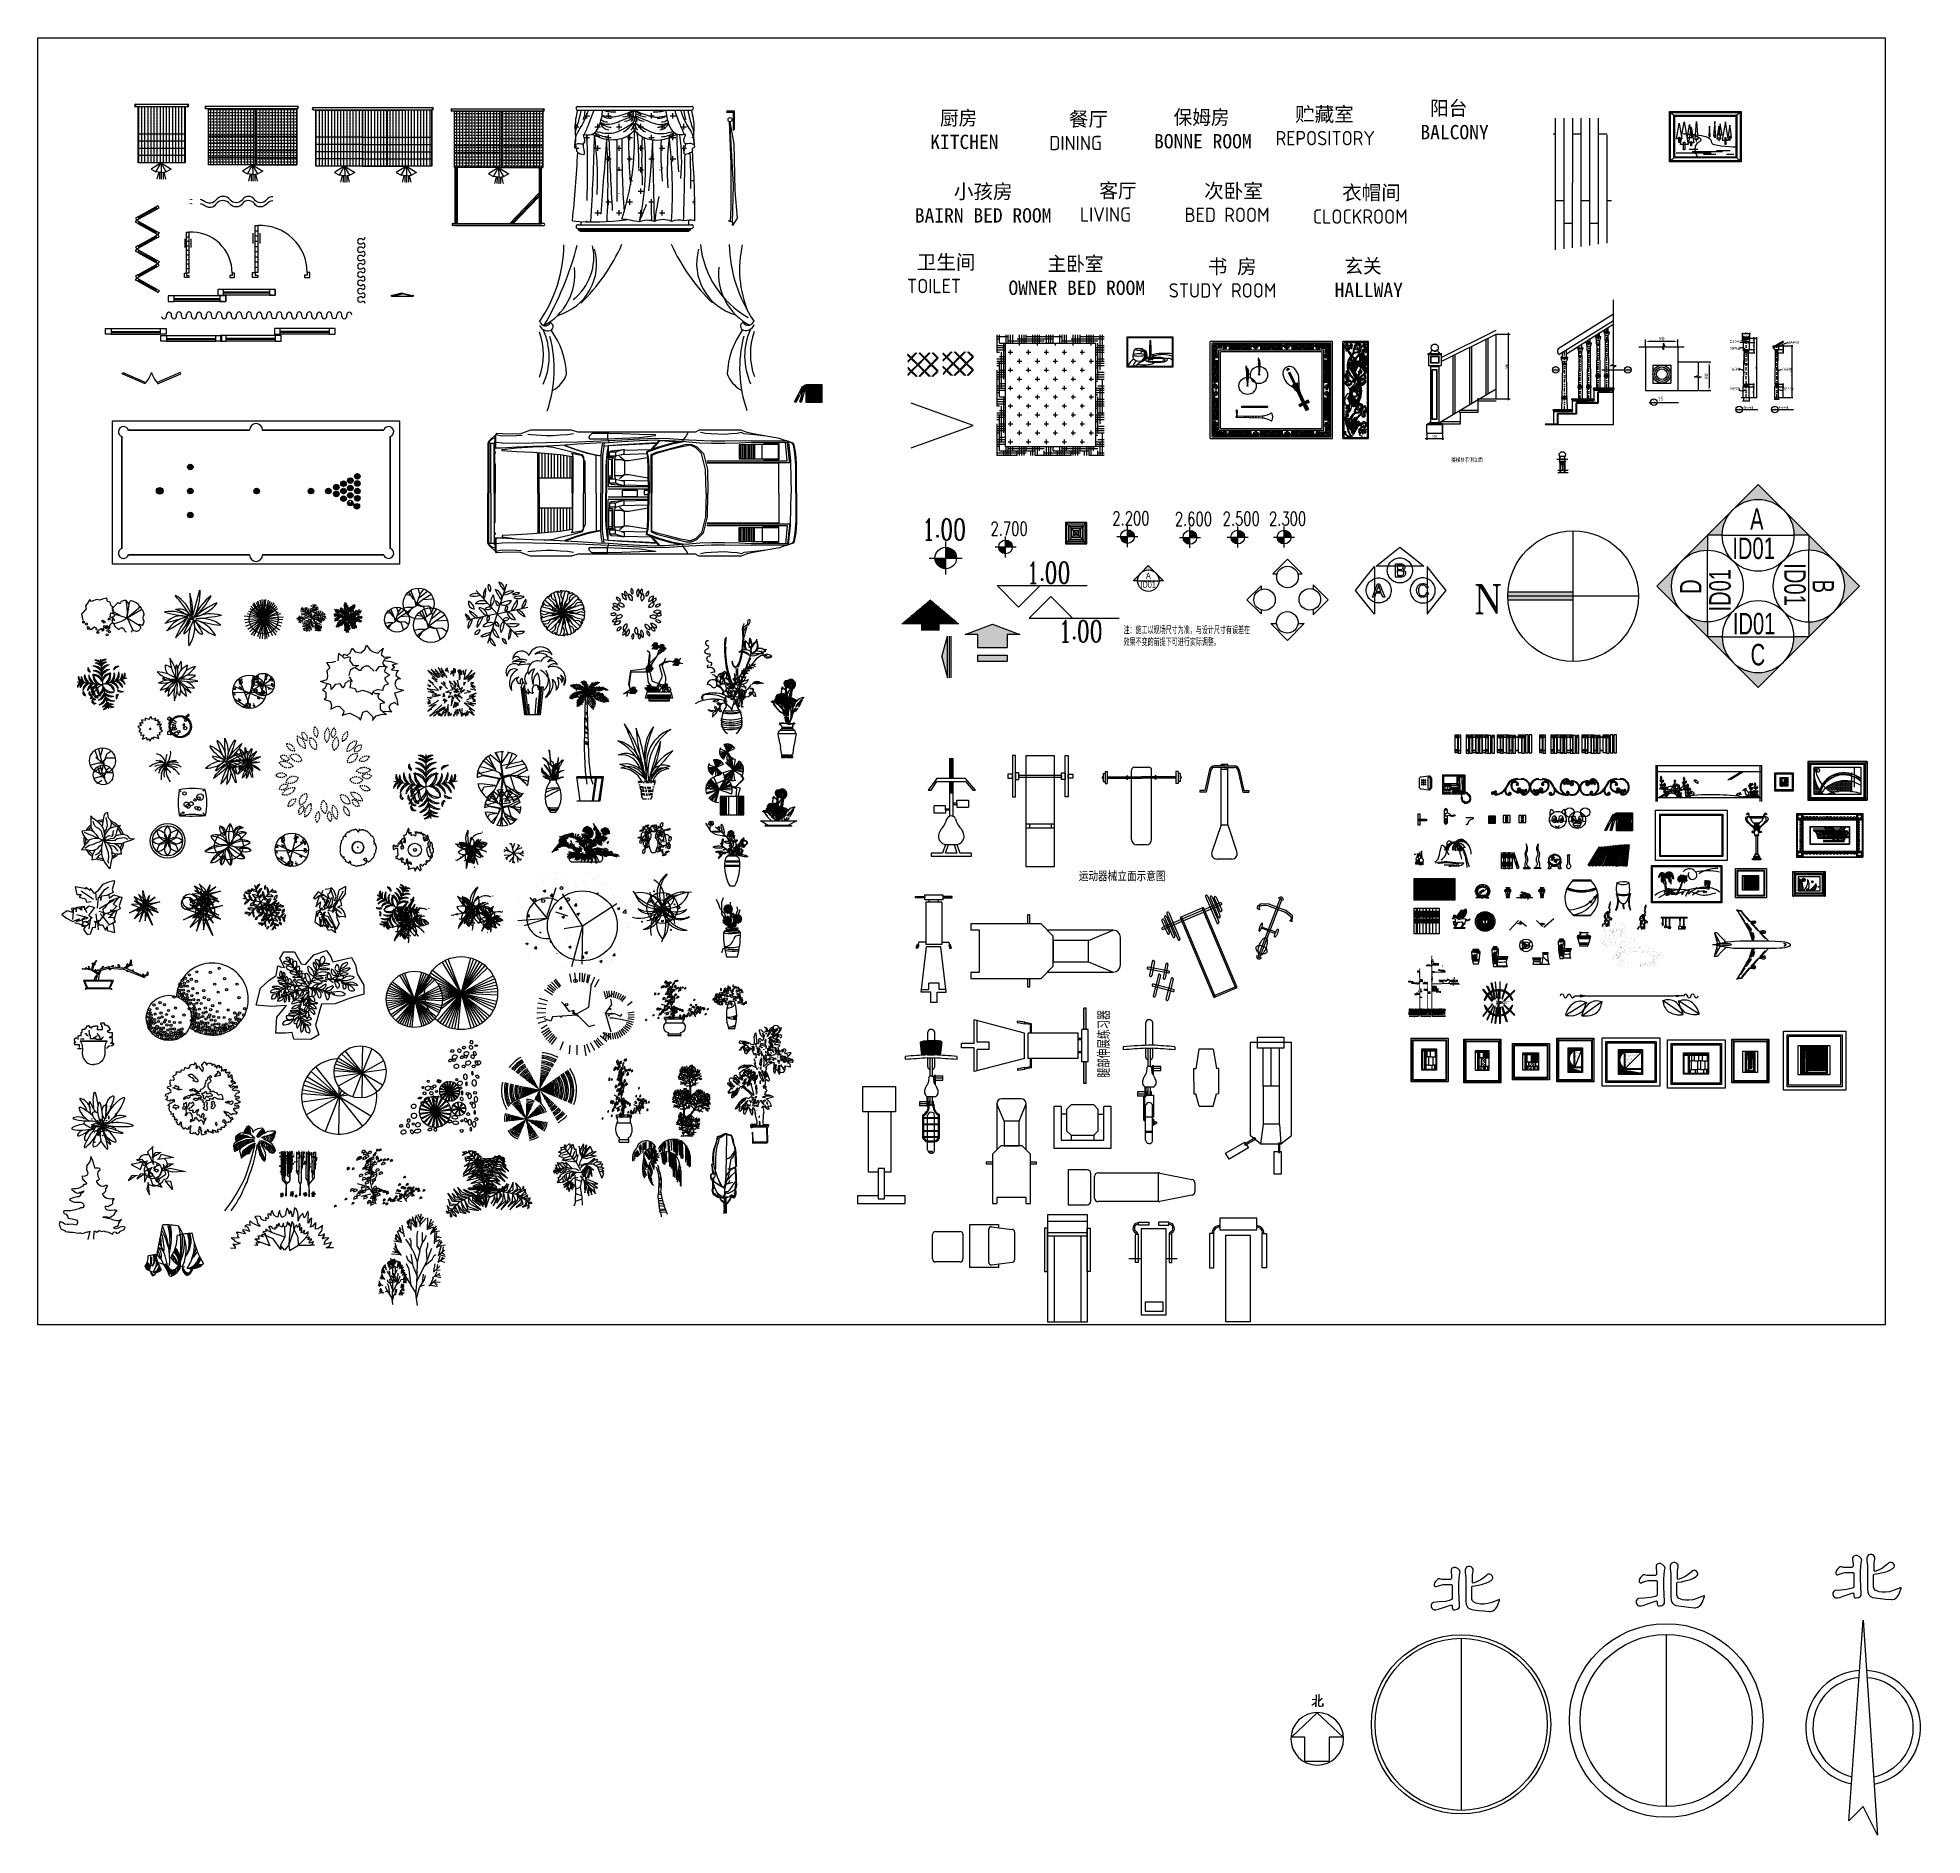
# Model space of a CAD drawing. Extents: x -42728 to 99010, y -18674 to 47645.
# Drawn here: x 37763 to 64039, y -7944 to 17122 of the extents above; entities that cross this region are included whole.
import ezdxf

# ---------------------------------------------------------------- set-up
doc = ezdxf.new("R2010")
doc.units = 0
doc.header["$LTSCALE"] = 100
doc.header["$MEASUREMENT"] = 0
for name, pattern in [('DASHDOT', [1, 0.5, -0.25, 0, -0.25]), ('DASHED', [0.75, 0.5, -0.25]), ('DIVIDE', [1.25, 0.5, -0.25, 0, -0.25, 0, -0.25]), ('DOTE', [2.42, 2, -0.2, 0.02, -0.2])]:
    doc.linetypes.add(name, pattern=pattern)
doc.layers.get('0').update_dxf_attribs({"linetype": 'CONTINUOUS'})
doc.layers.get('DEFPOINTS').update_dxf_attribs({"linetype": 'CONTINUOUS'})
for name, color, linetype in [('00-ELE', 2, 'CONTINUOUS'), ('01', 3, 'CONTINUOUS'), ('1', 1, 'CONTINUOUS'), ('1-门窗', 3, 'CONTINUOUS'), ('2', 3, 'CONTINUOUS'), ('2D', 7, 'CONTINUOUS'), ('3', 4, 'CONTINUOUS'), ('4', 251, 'CONTINUOUS'), ('6', 6, 'CONTINUOUS'), ('9', 9, 'CONTINUOUS'), ('A-FURN', 7, 'CONTINUOUS'), ('AXIS', 1, 'DASHDOT'), ('BUILDINGS', 5, 'CONTINUOUS'), ('COLUMN', 9, 'CONTINUOUS'), ('DASH', 4, 'DASHED'), ('DIM', 3, 'CONTINUOUS'), ('DIVIDE', 4, 'DIVIDE'), ('DIZHUAN', 145, 'CONTINUOUS'), ('DOOR', 3, 'CONTINUOUS'), ('DOTE', 1, 'DOTE'), ('ELEC', 7, 'CONTINUOUS'), ('FLOOR', 6, 'CONTINUOUS'), ('FUN', 8, 'CONTINUOUS'), ('FUR', 3, 'CONTINUOUS'), ('FURN', 7, 'CONTINUOUS'), ('FURNATURE', 3, 'CONTINUOUS'), ('H_WALL1', 7, 'CONTINUOUS'), ('HATCH', 9, 'CONTINUOUS'), ('HZ', 7, 'CONTINUOUS'), ('JIAJU', 7, 'CONTINUOUS'), ('JJ', 1, 'CONTINUOUS'), ('LAYER1', 9, 'CONTINUOUS'), ('LAYER3', 4, 'CONTINUOUS'), ('OBJ25', 2, 'CONTINUOUS'), ('PUB_DIM', 3, 'CONTINUOUS'), ('PUB_TEXT', 7, 'CONTINUOUS'), ('QIANG', 7, 'CONTINUOUS'), ('STAIR', 3, 'CONTINUOUS'), ('TEXT', 2, 'CONTINUOUS'), ('WALL', 140, 'CONTINUOUS'), ('WINDOW', 2, 'CONTINUOUS'), ('YANGTAI', 5, 'CONTINUOUS'), ('修饰', 8, 'CONTINUOUS'), ('填充', 8, 'CONTINUOUS'), ('墙线', 2, 'CONTINUOUS'), ('外框', 7, 'CONTINUOUS'), ('字体标注', 3, 'CONTINUOUS'), ('家具', 223, 'CONTINUOUS'), ('家具粗线', 4, 'CONTINUOUS'), ('标注', 252, 'CONTINUOUS'), ('深', 5, 'CONTINUOUS'), ('电气', 2, 'CONTINUOUS'), ('结构线', 252, 'CONTINUOUS'), ('门窗', 1, 'CONTINUOUS')]:
    doc.layers.add(name, color=color, linetype=linetype)
doc.styles.add('ATTR', font='romans.shx', dxfattribs={"width": 0.8, "height": 0.7})
doc.styles.add('COMPLEX', font='COMPLEX')
doc.styles.add('DIM', font='txt')
doc.styles.add('DIM_FONT', font='SIMPLEX.shx', dxfattribs={"width": 0.6})
doc.styles.add('HZBS', font='archd.shx', dxfattribs={"width": 0.8, "bigfont": 'hzbs.shx'})
doc.styles.add('HZDF', font='archs.shx', dxfattribs={"width": 0.8, "bigfont": 'hzdf.shx'})
doc.styles.add('ROMANC', font='romanc', dxfattribs={"width": 0.7})
doc.styles.add('ROMANT', font='ROMANT.SHX', dxfattribs={"height": 2})
doc.styles.get("Standard").update_dxf_attribs({"font": 'ISOCP'})
doc.styles.add('注解-01', font='', dxfattribs={"width": 0.8, "height": 3.5})
doc.styles.get('注解-01').set_extended_font_data('SimSun')
doc.dimstyles.new('DESIGN20', dxfattribs={"dimscale": 5, "dimtxt": 4, "dimasz": 2, "dimexe": 2, "dimexo": 0, "dimgap": 0, "dimtad": 1, "dimdec": 0, "dimzin": 0, "dimdsep": 46, "dimtxsty": 'HZDF', "dimblk1": 'ARCHTICK', "dimblk2": 'ARCHTICK', "dimsah": 1, "dimcen": -1, "dimdle": 2, "dimclrd": 3, "dimclre": 3, "dimclrt": 2, "dimadec": 0, "dimazin": 0, "dimtfac": 0.25, "dimtdec": 0, "dimtix": 1, "dimtmove": 2, "dimatfit": 3, "dimldrblk": 'ARCHTICK', "dimfxl": 1, "dimtolj": 1, "dimtzin": 0, "dimarcsym": 0})
doc.dimstyles.new('DS10', dxfattribs={"dimscale": 10, "dimtxt": 4, "dimasz": 1, "dimexe": 2, "dimexo": 0, "dimgap": 0.5, "dimtad": 1, "dimdec": 0, "dimzin": 0, "dimdsep": 46, "dimtxsty": 'HZDF', "dimblk1": 'DOT', "dimblk2": 'DOT', "dimsah": 1, "dimcen": -1, "dimdle": 2, "dimclrd": 3, "dimclre": 3, "dimclrt": 2, "dimadec": 0, "dimazin": 0, "dimtfac": 0.25, "dimtdec": 0, "dimtix": 1, "dimtmove": 2, "dimatfit": 3, "dimldrblk": 'DOT', "dimfxl": 1, "dimtolj": 1, "dimtzin": 0, "dimarcsym": 0})
doc.dimstyles.get("Standard").update_dxf_attribs({"dimtxt": 2.5, "dimasz": 2.5, "dimexe": 1.25, "dimexo": 0.625, "dimtad": 1, "dimdec": 4, "dimdsep": 46, "dimlunit": 6, "dimtxsty": 'Standard', "dimcen": 2.5, "dimadec": 0, "dimazin": 0, "dimtfac": 1, "dimtdec": 4, "dimtmove": 0, "dimatfit": 3, "dimfxl": 1, "dimtolj": 1, "dimtzin": 0, "dimarcsym": 0})

# ---------------------------------------------------------------- blocks, each defined once
blk = doc.blocks.new('A$C66CB4DF7')
at = {"layer": '深'}
for p in [(439, 880), (4, 516), (873, 516), (515, 5)]:
    blk.add_line(p, (439, 439), dxfattribs=at)
for centre, radius, start, end in [((254, 718), 50.7, 139.742, 258.7475), ((322, 758), 110, 184.618, 228.2106), ((311, 629), 141, 25.2489, 95.3937), ((237, 541), 236, 31.3712, 75.0366), ((311, 549), 141, 25.2489, 95.3937), ((237, 461), 236, 31.3712, 75.0366), ((357, 768), 102, 36.29, 99.6243), ((274, 649), 229, 44.0763, 73.3794), ((357, 719), 102, 36.29, 99.6243), ((274, 600), 229, 44.0763, 73.3794), ((521, 768), 102, 80.3757, 143.71), ((603, 649), 229, 106.6206, 135.9237), ((521, 719), 102, 80.3757, 143.71), ((603, 600), 229, 106.6206, 135.9237), ((566, 629), 141, 84.6063, 154.7511), ((641, 541), 236, 104.9634, 148.6288), ((566, 549), 141, 84.6063, 154.7511), ((641, 461), 236, 104.9634, 148.6288), ((731, 630), 102, 80.3757, 143.71), ((813, 511), 229, 106.6206, 135.9237), ((102, 415), 102, 116.29, 179.6243), ((205, 313), 229, 124.0763, 153.3794), ((130, 577), 102, 160.3757, 223.71), ((262, 637), 229, 186.6206, 215.9237), ((149, 407), 102, 116.29, 179.6243), ((252, 305), 229, 124.0763, 153.3794), ((177, 569), 102, 160.3757, 223.71), ((309, 629), 229, 186.6206, 215.9237), ((138, 314), 50.7, 139.742, 258.7475), ((230, 347), 141, 105.2489, 175.3937), ((303, 258), 236, 111.3712, 155.0366), ((206, 354), 110, 184.618, 228.2106), ((274, 598), 141, 164.6063, 234.7511), ((373, 656), 236, 184.9634, 228.6288), ((309, 333), 141, 105.2489, 175.3937), ((382, 244), 236, 111.3712, 155.0366), ((243, 298), 50.7, 139.742, 258.7475), ((311, 338), 110, 184.618, 228.2106), ((644, 9), 476, 115.4772, 156.6585), ((353, 584), 141, 164.6063, 234.7511), ((452, 642), 236, 184.9634, 228.6288), ((310, 381), 76.7, 144.9865, 244.4034), ((375, 312), 137, 83.4259, 183.6346), ((436, 243), 208, 101.6665, 163.1878), ((466, 454), 221, 187.5759, 215.8942), ((303, 480), 137, 3.4259, 103.6346), ((246, 407), 208, 21.6665, 83.1878), ((422, 580), 137, 156.3654, 256.5741), ((504, 624), 208, 176.8122, 238.3335), ((243, 437), 208, 286.8122, 348.3335), ((312, 375), 137, 266.3654, 6.5741), ((354, 423), 49.6, 114.2257, 255.1279), ((393, 434), 68.8, 150.4398, 228.6694), ((449, 340), 114, 161.4477, 239.3672), ((719, 417), 373, 185.4007, 208.139), ((575, 480), 137, 76.3654, 176.5741), ((632, 407), 208, 96.8122, 158.3335), ((580, 422), 137, 193.4259, 293.6346), ((624, 504), 208, 211.6665, 273.1878), ((374, 624), 208, 301.6665, 3.1878), ((441, 243), 208, 16.8122, 78.3335), ((503, 312), 137, 356.3654, 96.5741), ((456, 580), 137, 283.4259, 23.6346), ((425, 642), 236, 311.3712, 355.0366), ((495, 244), 236, 24.9634, 68.6288), ((525, 584), 141, 305.2489, 15.3937), ((569, 333), 141, 4.6063, 74.7511), ((504, 656), 236, 311.3712, 355.0366), ((574, 258), 236, 24.9634, 68.6288), ((604, 598), 141, 305.2489, 15.3937), ((648, 347), 141, 4.6063, 74.7511), ((822, 515), 229, 234.0763, 263.3794), ((569, 629), 229, 324.0763, 353.3794), ((626, 305), 229, 26.6206, 55.9237), ((700, 569), 102, 316.29, 19.6243), ((729, 407), 102, 0.3757, 63.71), ((615, 637), 229, 324.0763, 353.3794), ((747, 577), 102, 316.29, 19.6243), ((280, 233), 50.3, 167.0577, 302.8533), ((280, 162), 50.3, 167.0577, 302.8533), ((309, 262), 70.6, 185.1845, 268.654), ((309, 190), 70.6, 185.1845, 268.654), ((338, 281), 67.5, 138.8744, 278.9763), ((397, 313), 110, 173.7536, 244.097), ((244, 383), 236, 294.9634, 338.6288), ((332, 309), 141, 274.6063, 344.7511), ((258, 304), 236, 294.9634, 338.6288), ((346, 230), 141, 274.6063, 344.7511), ((305, 252), 229, 296.6206, 325.9237), ((407, 149), 102, 270.3757, 333.71), ((313, 205), 229, 296.6206, 325.9237), ((415, 102), 102, 270.3757, 333.71), ((641, 453), 236, 221.3712, 265.0366), ((583, 353), 141, 215.2489, 285.3937), ((655, 374), 236, 221.3712, 265.0366), ((597, 274), 141, 215.2489, 285.3937), ((629, 309), 229, 234.0763, 263.3794), ((568, 178), 102, 226.29, 289.6243), ((637, 262), 229, 234.0763, 263.3794), ((577, 130), 102, 226.29, 289.6243), ((707, 200), 50.7, 101.2525, 220.258), ((776, 159), 110, 131.7894, 175.382), ((761, 384), 102, 226.29, 289.6243)]:
    blk.add_arc(centre, radius, start, end, dxfattribs=at)
blk = doc.blocks.new('A$C65375417')
at = {"xscale": 0.8, "yscale": 0.8, "zscale": 0.8, "rotation": 4.355834837039174}
blk.add_blockref('A$C66CB4DF7', (28, -25), dxfattribs=at)
blk = doc.blocks.new('A$C14F861FC')
at = {"layer": '家具'}
for p, q in [((144, 149), (106, 136)), ((172, 164), (322, 179)), ((272, 97), (247, 88)), ((291, 107), (391, 117))]:
    blk.add_line(p, q, dxfattribs=at)
at = {"layer": '家具', "extrusion": (0, 0, -1)}
for centre, major_axis, start_param, end_param in [((343, 359), (-262, 44), 5.359052, 5.923231), ((-35, 166), (-184, 31), 2.092727, 2.877354), ((700, 276), (-550, 91), 5.953622, 6.206836), ((-18, 243), (-182, 30), 2.494618, 3.294638), ((2170, -369), (-2060, 343), 0.102685, 0.172693), ((-18, 299), (-216, 36), 2.864317, 3.573622), ((385, 83), (-235, 39), 0.237054, 0.872676), ((-145, 556), (-484, 81), 3.558984, 3.863133), ((72, 380), (-219, 36), 4.258126, 4.87682), ((76, 6), (-180, 30), 0.998835, 1.811523), ((-79, 555), (-474, 79), 4.043169, 4.318556), ((193, -98), (-242, 40), 0.689303, 1.227611), ((159, 35), (-135, 22), 0.615515, 1.300569), ((-42, 584), (-460, 77), 4.143073, 4.324932), ((-2, 195), (-172, 29), 3.313389, 4.160256), ((476, -239), (-485, 81), 0.416451, 0.704988), ((147, 248), (-72.3, 12), 4.528664, 5.919561), ((-100, -46), (-330, 55), 1.964855, 2.243695), ((6719, -3111), (-7218, 1202), 0.276333, 0.294974), ((149, 148), (-3.18, 3.18), 4.983467, 10.031563), ((801, 77), (-631, 105), 6.00212, 6.210322), ((435, 971), (-844, 141), 4.712991, 4.873805), ((-302, -399), (-713, 119), 2.104666, 2.312064), ((-303, -37), (-496, 83), 2.590301, 2.778681), ((124, 94), (-72.2, 12), 1.982223, 3.387685), ((-49, 72), (-223, 37), 2.630399, 3.280116), ((463, -218), (-487, 81), 0.756572, 1.066327), ((90, 469), (-300, 50), 3.790996, 4.287809), ((261, -182), (-364, 61), 1.151118, 1.566642), ((80, -21), (-198, 33), 1.868129, 2.619007), ((131, -204), (-364, 61), 1.524646, 1.86386), ((274, 164), (-48.2, 8), 4.528847, 5.919744), ((109, -33), (-220, 37), 1.964609, 2.243448), ((153, 109), (-122, 20), 2.09212, 2.876748), ((405, 237), (-175, 29), 5.358702, 5.922881), ((643, 182), (-367, 61), 5.953943, 6.207157), ((164, 160), (-121, 20), 2.493364, 3.293384), ((1623, -248), (-1373, 229), 0.102769, 0.172776), ((164, 197), (-144, 24), 2.863237, 3.572541), ((433, 54), (-157, 26), 0.237007, 0.872628), ((79, 368), (-323, 54), 3.558989, 3.863137), ((485, -147), (-324, 54), 0.756328, 1.066082), ((236, 310), (-200, 33), 3.790661, 4.287475), ((37, 126), (-125, 21), 3.09397, 4.013697), ((224, 251), (-146, 24), 4.257845, 4.876539), ((227, 2), (-120, 20), 0.999917, 1.812605), ((124, 368), (-316, 53), 4.042716, 4.318103), ((305, -67), (-162, 27), 0.688571, 1.226879), ((282, 22), (-90, 14.9), 0.61559, 1.300645), ((148, 387), (-307, 51), 4.143418, 4.325277), ((175, 128), (-114, 19), 3.313647, 4.160515), ((493, -161), (-323, 54), 0.416622, 0.705159), ((201, 82), (-83.3, 13.9), 3.094662, 4.014388), ((4656, -2076), (-4812, 801), 0.276325, 0.294966), ((276, 97), (-2.12, 2.12), 4.983467, 10.031563), ((710, 49), (-421, 70), 6.0021, 6.210302), ((467, 645), (-563, 94), 4.713352, 4.874166), ((259, 61), (-48.2, 7.9), 1.983382, 3.388844), ((-25, -268), (-476, 79), 2.104577, 2.311976), ((-26, -26), (-331, 55), 2.590425, 2.778805), ((144, 46), (-149, 25), 2.631393, 3.28111), ((350, -123), (-242, 40), 1.150782, 1.566306), ((229, -16), (-132, 22), 1.869091, 2.619969), ((264, -138), (-243, 40), 1.524393, 1.863606)]:
    blk.add_ellipse(centre, major_axis=major_axis, ratio=1, start_param=start_param, end_param=end_param, dxfattribs=at)
at = {"layer": '家具'}
for points in [[(160, 142), (160, 176), (147, 150), (144, 170)], [(169, 161), (168, 175), (162, 162), (161, 176)], [(283, 93), (283, 115), (274, 98), (272, 112)], [(289, 105), (288, 115), (284, 106), (284, 116)]]:
    blk.add_solid(points, dxfattribs=at)
blk = doc.blocks.new('A$C19F50691')
at = {"layer": '标注', "xscale": 1.99999999999923, "yscale": 1.99999999999923, "zscale": 1.99999999999923, "rotation": 20.01572589324329}
blk.add_blockref('A$C14F861FC', (117, -98), dxfattribs=at)
blk = doc.blocks.new('A$C09E9407B')
at = {"layer": '家具', "color": 0}
for p, q in [((979, 877), (0, 877)), ((0, 877), (0, 790)), ((119, 790), (0, 790)), ((119, 205), (119, 790)), ((819, 1002), (790, 1002)), ((790, 1002), (790, 877)), ((819, 877), (819, 1002)), ((1148, 708), (979, 877)), ((1984, 790), (1066, 790)), ((1637, 644), (1984, 790)), ((1148, 287), (1148, 708)), ((1637, 644), (1148, 644)), ((1148, 644), (1148, 347)), ((1637, 347), (1637, 644)), ((2084, 305), (2084, 690)), ((1148, 287), (979, 118)), ((1148, 347), (1637, 347)), ((1637, 347), (1984, 205)), ((0, 205), (0, 118)), ((0, 205), (119, 205)), ((0, 118), (979, 118)), ((790, 118), (790, 0)), ((819, 0), (819, 118)), ((1066, 205), (1984, 205)), ((790, 0), (819, 0))]:
    blk.add_line(p, q, dxfattribs=at)
for centre, start, end in [((1984, 690), 0, 90), ((1984, 305), 270, 0)]:
    blk.add_arc(centre, 100, start, end, dxfattribs=at)
blk = doc.blocks.new('A$C53FD5F5C')
at = {"color": 1, "const_width": 150}
for points in [[(1093, 3670, 1), (1243, 3670, 1)], [(2365, 4041, 1), (2515, 4041, 1)], [(2708, 3753, 1), (2858, 3753, 1)], [(4667, 4206, 1), (4817, 4206, 1)], [(1918, 2474, 1), (2068, 2474, 1)], [(2296, 1691, 1), (2446, 1691, 1)], [(2846, 2392, 1), (2996, 2392, 1)], [(3017, 3217, 1), (3167, 3217, 1)], [(3155, 3505, 1), (3305, 3505, 1)], [(3224, 3340, 1), (3374, 3340, 1)], [(3258, 3093, 1), (3408, 3093, 1)], [(3361, 2392, 1), (3511, 2392, 1)], [(3395, 3258, 1), (3545, 3258, 1)], [(3602, 825, 1), (3752, 825, 1)], [(4770, 2515, 1), (4920, 2515, 1)], [(5629, 3299, 1), (5779, 3299, 1)]]:
    blk.add_lwpolyline(points, format="xyb", close=True, dxfattribs=at)
at = {"color": 8}
for centre, radius, start, end in [((2401, 206), 3661, 78.55155, 130.98153), ((925, 1072), 3235, 48.7581, 83.8624), ((909, 3212), 2408, 6.99045, 78.02836), ((1746, 2702), 1577, 28.89012, 78.45792), ((9318, 3740), 6124, 163.85612, 179.11051), ((-5383, 8477), 10130, 328.98728, 340.36101), ((4815, 1831), 2110, 62.99086, 135.91017), ((5152, 1304), 2910, 85.87406, 126.95584), ((1503, 5835), 2741, 342.94564, 6.48138), ((3047, -2854), 6280, 88.32856, 108.729), ((3845, -248), 3641, 103.04524, 139.77663), ((4099, 1127), 2379, 114.09558, 166.29534), ((5574, 941), 3247, 134.48606, 189.37622), ((7216, 1397), 4319, 155.08876, 185.96372), ((2891, -4764), 8027, 70.5249, 87.82437), ((7351, 2516), 4065, 171.24958, 218.23328), ((4607, 577), 2931, 53.32313, 115.76326), ((-13116, -12281), 22375, 39.04877, 42.6799), ((2911, -424), 3591, 31.31505, 82.13779)]:
    blk.add_arc(centre, radius, start, end, dxfattribs=at)
blk = doc.blocks.new('A$C71670F05')
at = {"color": 2, "xscale": 0.1, "yscale": 0.1, "zscale": 0.1}
blk.add_blockref('A$C53FD5F5C', (0, 0), dxfattribs=at)
blk = doc.blocks.new('A$C52631E65')
at = {"layer": '字体标注'}
blk.add_blockref('A$C71670F05', (0, 0), dxfattribs=at)
blk = doc.blocks.new('A$C48DA3724')
at = {"layer": '门窗', "xscale": 0.7, "yscale": 0.7, "zscale": 0.7}
blk.add_blockref('A$C52631E65', (0, 0), dxfattribs=at)
blk = doc.blocks.new('A$C7BCE7810')
h = blk.add_hatch(color=9)
h.paths.add_polyline_path([(381, 514), (0, 372), (176, 372), (176, 191), (587, 191), (587, 372), (763, 372)])
h.paths.add_polyline_path([(587, 0), (587, 80), (176, 80), (176, 0)])
for p, q in [((176, 372), (176, 191)), ((587, 372), (587, 191)), ((176, 191), (587, 191)), ((176, 80), (176, 0)), ((176, 80), (587, 80)), ((176, 0), (587, 0)), ((587, 80), (587, 0))]:
    blk.add_line(p, q)
blk.add_lwpolyline([(176, 372), (0, 372), (381, 514), (381, 514), (763, 372), (587, 372)])
blk = doc.blocks.new('A$C093E05A9')
at = {"color": 9}
blk.add_blockref('A$C7BCE7810', (0, 0), dxfattribs=at)
blk = doc.blocks.new('2PAA167')
at = {"color": 3, "linetype": 'ByBlock'}
for points in [[(457, 775, 0.084365), (317, 1065, 0.084365)], [(317, 1065, 0.150784), (494, 527, 0.150784)], [(598, 991, 0.082731), (509, 800, 0.082731)], [(594, 764, 0.089394), (598, 991, 0.089394)], [(494, 527, 0.195654), (0, 719, 0.195654)], [(0, 719, 0.195654), (494, 527, 0.195654)], [(494, 527, 0.127605), (33, 445, 0.127605)], [(33, 445, 0.127605), (494, 527, 0.127605)], [(494, 527, 0.180767), (75, 268, 0.180767)], [(235, 572, 0.042944), (124, 559, 0.042944)], [(124, 559, 0.145356), (494, 527, 0.145356)], [(494, 527, 0.115096), (189, 216, 0.115096)], [(189, 216, 0.115096), (494, 527, 0.115096)], [(353, 822, 0.121679), (199, 886, 0.121679)], [(199, 886, 0.163041), (259, 674, 0.163041)], [(266, 117, 0.218434), (494, 527, 0.218434)], [(428, 0, 0.130431), (494, 527, 0.130431)], [(480, 899, 0.170476), (494, 527, 0.170476)], [(494, 527, 0.170476), (480, 899, 0.170476)], [(755, 886, 0.268912), (494, 527, 0.268912)], [(494, 527, 0.268912), (755, 886, 0.268912)], [(494, 527, 0.177389), (954, 856, 0.177389)], [(1016, 487, 0.103409), (494, 527, 0.103409)], [(494, 527, 0.103409), (1016, 487, 0.103409)], [(555, 128, 0.298173), (494, 527, 0.298173)], [(494, 527, 0.094766), (849, 196, 0.094766)], [(849, 196, 0.094766), (494, 527, 0.094766)], [(954, 856, 0.079568), (718, 748, 0.079568)], [(928, 320, 0.126405), (719, 483, 0.126405)], [(951, 631, 0.100894), (726, 632, 0.100894)], [(754, 534, 0.098536), (951, 631, 0.098536)], [(75, 268, 0.079524), (284, 345, 0.079524)], [(319, 314, 0.091357), (266, 117, 0.091357)], [(433, 313, 0.076125), (428, 0, 0.076125)], [(491, 228, 0.081606), (555, 128, 0.081606)], [(588, 260, 0.091219), (729, 117, 0.091219)], [(729, 117, 0.105449), (663, 339, 0.105449)], [(702, 365, 0.109592), (928, 320, 0.109592)]]:
    blk.add_lwpolyline(points, format="xyb", dxfattribs=at)
blk = doc.blocks.new('A$C05196627')
at = {"layer": '字体标注', "color": 3, "xscale": 0.5599999999999999, "yscale": 0.5599999999999999, "zscale": 0.5599999999999999}
blk.add_blockref('2PAA167', (0, 0), dxfattribs=at)
blk = doc.blocks.new('A$C2AB3735F')
at = {"color": 1, "linetype": 'ByBlock'}
for p, q in [((25, 1601), (13, 1576)), ((64, 1633), (25, 1601)), ((89, 1639), (64, 1633)), ((13, 1576), (13, 877)), ((13, 1576), (89, 1576)), ((44, 877), (44, 1576)), ((89, 877), (89, 1576)), ((101, 1429), (101, 1450)), ((699, 877), (699, 1436)), ((718, 877), (718, 1434)), ((754, 1431), (754, 1093)), ((797, 1427), (797, 1093)), ((841, 1425), (841, 1093)), ((884, 1421), (884, 1093)), ((928, 1417), (928, 1093)), ((971, 1414), (971, 1093)), ((1015, 1410), (1015, 1093)), ((1058, 1403), (1058, 1093)), ((1102, 1397), (1102, 1093)), ((1145, 1390), (1145, 1093)), ((1760, 1392), (1696, 1392)), ((1741, 1373), (1728, 1347)), ((1906, 1334), (1836, 1390)), ((1906, 1334), (1906, 1131)), ((3525, 1544), (3525, 1363)), ((3546, 1544), (3546, 1363)), ((3568, 1544), (3568, 1363)), ((3590, 1544), (3590, 1363)), ((3612, 1544), (3612, 1363)), ((3633, 1544), (3633, 1363)), ((3655, 1544), (3655, 1363)), ((3677, 1544), (3677, 1363)), ((3699, 1544), (3699, 1363)), ((3720, 1544), (3720, 1363)), ((1178, 1087), (718, 1087)), ((1779, 1074), (1696, 1074)), ((1741, 1093), (1728, 1118)), ((1906, 1131), (1837, 1076)), ((2235, 1043), (1859, 1053)), ((44, 877), (44, 178)), ((89, 877), (89, 178)), ((699, 877), (699, 318)), ((718, 877), (718, 319)), ((2236, 966), (1677, 966)), ((2236, 934), (1677, 934)), ((2236, 820), (1677, 820)), ((1178, 667), (718, 667)), ((754, 323), (754, 661)), ((797, 327), (797, 661)), ((841, 329), (841, 661)), ((884, 333), (884, 661)), ((928, 336), (928, 661)), ((971, 340), (971, 661)), ((1015, 344), (1015, 661)), ((1058, 350), (1058, 661)), ((1102, 357), (1102, 661)), ((1145, 363), (1145, 661)), ((2236, 788), (1677, 788)), ((1779, 680), (1696, 680)), ((1741, 661), (1728, 635)), ((1906, 622), (1837, 678)), ((2235, 711), (1859, 700)), ((1906, 419), (1906, 622)), ((101, 324), (101, 304)), ((1760, 362), (1696, 362)), ((1741, 381), (1728, 407)), ((1906, 419), (1836, 364)), ((3525, 210), (3525, 391)), ((3546, 210), (3546, 391)), ((3568, 210), (3568, 391)), ((3590, 210), (3590, 391)), ((3612, 210), (3612, 391)), ((3633, 210), (3633, 391)), ((3655, 210), (3655, 391)), ((3677, 210), (3677, 391)), ((3699, 210), (3699, 391)), ((3720, 210), (3720, 391)), ((13, 178), (89, 178))]:
    blk.add_line(p, q, dxfattribs=at)
for points in [[(4306, 877), (4306, 1290), (4293, 1430), (4274, 1551), (4257, 1573), (4166, 1605), (4130, 1617), (4067, 1638), (3882, 1671), (3679, 1709), (3603, 1729), (3532, 1754), (2949, 1754), (2897, 1729), (2783, 1729), (1258, 1729), (1167, 1754), (598, 1754), (448, 1701), (203, 1703), (120, 1709), (108, 1690), (105, 1674), (89, 1671), (60, 1643), (50, 1639), (13, 1601), (0, 1576), (0, 877)], [(101, 1601), (95, 1594), (95, 1456), (101, 1450), (101, 1435), (95, 1429), (95, 1291), (101, 1284), (101, 877)], [(3058, 1303), (4067, 1303), (4206, 1304), (4206, 1328), (4181, 1582), (3679, 1582), (3507, 1576), (3304, 1570), (3120, 1570), (2958, 1576), (2802, 1588), (2713, 1595), (2529, 1608), (2389, 1611), (2338, 1614), (2116, 1605), (1868, 1591), (1696, 1580), (1601, 1576), (1601, 1577), (1258, 1558), (1079, 1547), (1010, 1543), (813, 1531), (629, 1529), (400, 1518), (203, 1506), (101, 1506), (101, 1582), (101, 1641), (105, 1674)], [(4166, 1605), (4067, 1604), (3679, 1608), (3304, 1601), (3120, 1601), (2802, 1614), (2719, 1620), (2529, 1633), (2338, 1639), (2116, 1630), (1868, 1616), (1684, 1605), (1258, 1590), (1010, 1581), (629, 1573), (400, 1568), (203, 1576), (114, 1582), (101, 1582)], [(114, 1506), (114, 1641), (114, 1690), (120, 1709)], [(481, 1683), (400, 1678), (203, 1671), (114, 1690)], [(1194, 1703), (1112, 1690), (1010, 1684), (909, 1678), (813, 1678), (603, 1690), (559, 1697)], [(2357, 1577), (1868, 1552), (1677, 1538), (1617, 1528)], [(1684, 1729), (1671, 1709), (1671, 1636), (1684, 1605), (1690, 1580)], [(2389, 1611), (2268, 1481), (2278, 1481), (2292, 1486), (2402, 1611), (2529, 1604), (2671, 1595), (2558, 1570), (2378, 1519), (2292, 1486), (2245, 1468), (2211, 1455), (2226, 1379), (2234, 1207), (2237, 877)], [(2789, 1729), (2783, 1709), (2764, 1678), (2726, 1620), (2713, 1595), (2713, 1588), (2713, 1588), (2583, 1563), (2403, 1512), (2277, 1468), (2217, 1449), (2237, 1379), (2241, 1334), (2247, 1207), (2250, 877)], [(3882, 1671), (3679, 1697), (3571, 1703), (3539, 1722), (3476, 1709), (3387, 1703), (3304, 1697), (3113, 1703), (3037, 1709), (2967, 1722)], [(3052, 1328), (4175, 1328), (4149, 1582)], [(4296, 877), (4296, 1264), (4296, 1264), (4283, 1430), (4264, 1551), (4245, 1576), (4181, 1601), (4194, 1582), (4198, 1545), (4219, 1328), (4219, 1304), (4232, 877)], [(1178, 877), (1178, 1385), (1178, 1385), (1010, 1411), (629, 1442), (400, 1455), (203, 1468), (203, 1487), (400, 1511), (629, 1523), (781, 1529)], [(788, 1531), (910, 1516), (1010, 1493), (1191, 1449), (1321, 1411), (1337, 1379), (1337, 1354), (1334, 1354), (1328, 1379), (1309, 1404), (1169, 1430), (1182, 1411), (1188, 1385), (1188, 877)], [(1576, 1398), (1512, 1404), (1390, 1432), (1226, 1481), (1087, 1531), (1074, 1538), (1076, 1544)], [(1106, 1549), (1089, 1542), (1091, 1536), (1233, 1487), (1404, 1436), (1576, 1398)], [(1360, 877), (1360, 1315), (1337, 1354), (1334, 877)], [(1512, 877), (1512, 1404)], [(1601, 1576), (1595, 1557), (1582, 1468), (1576, 1398), (1576, 1277), (1576, 877)], [(1627, 1576), (1620, 1557), (1617, 1528), (1608, 1468), (1601, 1398), (1601, 1373), (1601, 1252), (1601, 877)], [(1677, 1538), (1665, 1461), (1658, 1417), (1652, 1322), (1645, 1246), (1645, 877)], [(1677, 1487), (1665, 1424), (1655, 1347), (1654, 1246), (1654, 877)], [(2349, 1568), (2349, 1568), (2349, 1568), (1677, 1538), (1677, 966)], [(2236, 979), (1900, 989), (1900, 989), (1900, 979), (1722, 998), (1696, 1017), (1696, 1093), (1690, 1093), (1684, 1118), (1684, 1347), (1690, 1373), (1696, 1373), (1696, 1449), (1722, 1468), (1811, 1474), (1900, 1487), (1900, 1477), (2274, 1487)], [(1684, 1118), (1728, 1118), (1728, 1347), (1684, 1347)], [(1690, 1093), (1741, 1093), (1741, 1350)], [(1859, 1412), (1779, 1392), (1760, 1392), (1741, 1350), (1741, 1373), (1696, 1373)], [(1900, 1487), (1830, 1468), (1779, 1449), (1703, 1449)], [(1779, 1449), (1779, 1392), (1766, 1347), (1766, 1118), (1779, 1074), (1779, 1017)], [(1766, 1347), (1856, 1347), (1906, 1334), (1969, 1334), (2226, 1376)], [(2220, 1423), (1859, 1412), (1900, 1424), (1900, 1477)], [(2280, 877), (2278, 1207), (2277, 1334), (2276, 1417), (2352, 1449), (2496, 1487), (2675, 1531), (2767, 1558), (2840, 1557), (2916, 1525), (3006, 1430), (3063, 1207), (3069, 877)], [(3044, 877), (3037, 1207), (2980, 1430), (2897, 1512), (2821, 1544), (2688, 1519), (2509, 1474), (2364, 1436), (2287, 1404), (2287, 1207), (2288, 877)], [(2235, 1088), (1969, 1131), (1906, 1131), (1856, 1118), (1766, 1118)], [(1779, 1074), (1900, 1042), (1900, 989)], [(4060, 877), (4060, 1296), (3058, 1296)], [(4306, 877), (4306, 464), (4293, 324), (4274, 203), (4257, 181), (4166, 149), (4130, 137), (4067, 116), (3882, 83), (3679, 44), (3603, 25), (3532, 0), (2949, 0), (2897, 25), (2783, 25), (1258, 25), (1167, 0), (598, 0), (448, 53), (203, 51), (120, 44), (108, 64), (105, 80), (89, 83), (60, 110), (50, 114), (13, 152), (0, 178), (0, 877)], [(101, 114), (89, 114), (64, 120), (25, 152), (13, 178), (13, 877)], [(101, 153), (95, 160), (95, 298), (101, 304), (101, 318), (95, 324), (95, 463), (101, 469), (101, 877)], [(1178, 877), (1178, 368), (1178, 368), (1010, 343), (629, 311), (400, 298), (203, 286), (203, 267), (400, 242), (629, 231), (781, 224)], [(788, 223), (910, 237), (1010, 261), (1191, 305), (1321, 343), (1337, 375), (1337, 400), (1334, 400), (1328, 375), (1309, 349), (1169, 324), (1182, 343), (1188, 368), (1188, 877)], [(1360, 877), (1360, 438), (1337, 400), (1334, 877)], [(1512, 877), (1512, 349)], [(1601, 178), (1595, 197), (1582, 286), (1576, 356), (1576, 476), (1576, 877)], [(1627, 178), (1620, 197), (1617, 225), (1608, 286), (1601, 356), (1601, 381), (1601, 502), (1601, 877)], [(1677, 216), (1665, 292), (1658, 337), (1652, 432), (1645, 508), (1645, 877)], [(1677, 267), (1665, 330), (1655, 407), (1654, 508), (1654, 877)], [(1900, 979), (1830, 998), (1779, 1017), (1703, 1017)], [(2232, 912), (2180, 912), (2180, 857), (2232, 857)], [(2389, 143), (2268, 273), (2278, 273), (2292, 268), (2402, 143), (2529, 150), (2671, 159), (2558, 184), (2378, 235), (2292, 268), (2245, 286), (2211, 298), (2226, 375), (2234, 546), (2237, 877)], [(2789, 25), (2783, 44), (2764, 76), (2726, 134), (2713, 159), (2713, 165), (2713, 165), (2583, 191), (2403, 241), (2277, 286), (2217, 305), (2237, 375), (2241, 419), (2247, 546), (2250, 877)], [(2280, 877), (2278, 546), (2277, 419), (2276, 337), (2352, 305), (2496, 267), (2675, 222), (2767, 196), (2840, 197), (2916, 229), (3006, 324), (3063, 546), (3069, 877)], [(3044, 877), (3037, 546), (2980, 324), (2897, 241), (2821, 210), (2688, 235), (2509, 280), (2364, 318), (2287, 349), (2287, 546), (2288, 877)], [(4060, 877), (4060, 458), (3058, 458)], [(4296, 877), (4296, 489), (4296, 489), (4283, 324), (4264, 203), (4245, 178), (4181, 152), (4194, 171), (4198, 209), (4219, 426), (4219, 450), (4232, 877)], [(2349, 186), (2349, 186), (2349, 186), (1677, 216), (1677, 787)], [(2236, 775), (1900, 765), (1900, 765), (1900, 775), (1722, 756), (1696, 737), (1696, 661), (1690, 661), (1684, 635), (1684, 407), (1690, 381), (1696, 381), (1696, 305), (1722, 286), (1811, 280), (1900, 267), (1900, 277), (2274, 267)], [(1684, 635), (1728, 635), (1728, 407), (1684, 407)], [(1690, 661), (1741, 661), (1741, 404)], [(1900, 775), (1830, 756), (1779, 737), (1703, 737)], [(1779, 305), (1779, 362), (1766, 407), (1766, 635), (1779, 680), (1779, 737)], [(2235, 666), (1969, 622), (1906, 622), (1856, 635), (1766, 635)], [(1779, 680), (1900, 712), (1900, 765)], [(3058, 451), (4067, 451), (4206, 450), (4206, 426), (4181, 171), (3679, 171), (3507, 178), (3304, 184), (3120, 184), (2958, 178), (2802, 165), (2713, 159), (2529, 146), (2389, 143), (2338, 140), (2116, 149), (1868, 163), (1696, 174), (1601, 178), (1601, 177), (1258, 196), (1079, 207), (1010, 211), (813, 222), (629, 225), (400, 236), (203, 248), (101, 248), (101, 171), (101, 113), (105, 80)], [(1576, 356), (1512, 349), (1390, 322), (1226, 273), (1087, 222), (1074, 216), (1076, 210)], [(1106, 205), (1089, 211), (1091, 217), (1233, 267), (1404, 318), (1576, 356)], [(1859, 342), (1779, 362), (1760, 362), (1741, 404), (1741, 381), (1696, 381)], [(1900, 267), (1830, 286), (1779, 305), (1703, 305)], [(1766, 407), (1856, 407), (1906, 419), (1969, 419), (2226, 378)], [(2220, 331), (1859, 342), (1900, 330), (1900, 277)], [(3052, 426), (4175, 426), (4149, 171)], [(4166, 149), (4067, 150), (3679, 146), (3304, 152), (3120, 152), (2802, 140), (2719, 134), (2529, 120), (2338, 114), (2116, 124), (1868, 138), (1684, 148), (1258, 164), (1010, 172), (629, 181), (400, 185), (203, 178), (114, 171), (101, 171)], [(114, 248), (114, 113), (114, 64), (120, 44)], [(471, 72), (400, 76), (203, 83), (114, 64)], [(1194, 51), (1112, 64), (1010, 70), (909, 76), (813, 76), (603, 64), (559, 57)], [(2357, 177), (1868, 201), (1677, 216), (1617, 225)], [(1684, 25), (1671, 44), (1671, 117), (1684, 148), (1690, 174)], [(3882, 83), (3679, 57), (3571, 51), (3539, 32), (3476, 44), (3387, 51), (3304, 57), (3113, 51), (3037, 44), (2967, 32)]]:
    blk.add_lwpolyline(points, dxfattribs=at)
for points in [[(2338, 1683), (2338, 1690), (2116, 1694), (1868, 1706), (1671, 1709), (1665, 1709), (1461, 1709), (1448, 1706), (1417, 1678), (1411, 1644), (1423, 1635), (1423, 1635), (1665, 1636), (1868, 1643), (2116, 1655), (2338, 1683)], [(3507, 1354), (4054, 1354), (4054, 1557), (3679, 1557), (3507, 1551)], [(3825, 1557), (3854, 1570), (4060, 1570), (4060, 1341), (3854, 1341), (3825, 1354)], [(2084, 920), (2084, 827), (1880, 827), (1880, 920)], [(3507, 400), (4054, 400), (4054, 197), (3679, 197), (3507, 203)], [(3825, 197), (3854, 184), (4060, 184), (4060, 413), (3854, 413), (3825, 400)], [(2338, 70), (2338, 64), (2116, 60), (1868, 48), (1671, 44), (1665, 44), (1461, 44), (1448, 48), (1417, 76), (1411, 110), (1423, 119), (1423, 119), (1665, 117), (1868, 110), (2116, 99), (2338, 70)]]:
    blk.add_lwpolyline(points, close=True, dxfattribs=at)
blk = doc.blocks.new('A$C56F54F8C')
at = {"layer": '3', "color": 2}
blk.add_blockref('A$C2AB3735F', (0, 0), dxfattribs=at)
blk = doc.blocks.new('A$C5AB52559')
at = {"layer": 'PUB_TEXT', "color": 3}
blk.add_blockref('A$C56F54F8C', (0, 0), dxfattribs=at)
blk = doc.blocks.new('A$C33D947C0')
at = {"layer": 'HZ'}
for p, q in [((0, 1599), (108, 1599)), ((0, 1584), (93, 1584)), ((93, 1584), (93, 1334)), ((108, 1599), (108, 1334)), ((39, 1458), (63, 860)), ((47, 1450), (103, 1139)), ((50, 1379), (94, 566)), ((93, 1334), (108, 1334)), ((103, 1139), (119, 486)), ((63, 860), (63, 255)), ((94, 566), (81, 44)), ((119, 486), (151, 104)), ((89, 45), (30, 66)), ((55, 64), (31, 64)), ((63, 255), (55, 64)), ((151, 104), (87, 0)), ((87, 0), (89, 45))]:
    blk.add_line(p, q, dxfattribs=at)
blk.add_circle((52, 1478), 28.3, dxfattribs=at)
blk = doc.blocks.new('A$C59470160')
at = {"layer": 'PUB_TEXT', "color": 3}
blk.add_blockref('A$C33D947C0', (0, 0), dxfattribs=at)
blk = doc.blocks.new('CL06')
at = {"color": 1}
for centre, radius, start, end in [((-1606, 1079), 2642, 314.2394, 336.0545), ((3905, 1093), 2642, 204.2531, 226.0682), ((3225, 142), 1329, 185.9763, 240.4449), ((4274, 50), 1970, 181.2854, 214.5633), ((-1969, 34), 1970, 325.7443, 359.0222), ((-4039, 1088), 4364, 329.5074, 345.5176), ((-291, -266), 747, 286.042, 15.7245), ((-340, -172), 757, 308.4162, 12.1414), ((2597, -259), 747, 164.5618, 254.2563), ((3986, -343), 1538, 167.1036, 202.7893), ((-661, -408), 814, 297.3932, 6.3049), ((2967, -399), 814, 174.0027, 242.9144), ((-225, -1077), 124, 199.656, 285.5964), ((-1208, -1531), 922, 340.1353, 19.8647), ((-258, -1047), 82.1, 194.8612, 328.0182), ((-1128, -1564), 922, 335.5986, 24.4014), ((-1923, -1736), 1787, 341.0578, 14.7428), ((-206, -1143), 56.1, 285.1838, 70.9716), ((-1094, -1861), 1133, 2.8344, 35.8474), ((3409, -1850), 1133, 144.4602, 177.4732), ((4237, -1720), 1787, 165.5648, 199.2498), ((2517, -1136), 56.1, 109.336, 255.1238), ((2568, -1040), 82.1, 212.2894, 345.4464), ((2535, -1071), 124, 254.7112, 340.6516), ((3441, -1552), 922, 155.9061, 204.709), ((3521, -1519), 922, 160.4429, 200.1723), ((-355, -1667), 415, 299.7057, 340.6133), ((2668, -1660), 415, 199.6942, 240.6019)]:
    blk.add_arc(centre, radius, start, end, dxfattribs=at)
blk = doc.blocks.new('A$C7F161EDE')
blk.add_blockref('CL06', (342, 2316))
blk = doc.blocks.new('A$C20C64A04')
at = {"layer": '3'}
for p, q in [((29, 1053), (282, 1193)), ((35, 1043), (287, 1183)), ((38, 1038), (290, 1178)), ((46, 1024), (298, 1163)), ((29, 962), (282, 822)), ((29, 650), (282, 790)), ((35, 971), (287, 832)), ((38, 976), (290, 837)), ((46, 991), (298, 852)), ((29, 559), (282, 419)), ((35, 640), (287, 780)), ((35, 568), (287, 429)), ((38, 635), (290, 775)), ((38, 573), (290, 434)), ((46, 621), (298, 760)), ((46, 588), (298, 449)), ((29, 247), (282, 387)), ((35, 237), (287, 377)), ((38, 232), (290, 372)), ((46, 218), (298, 357)), ((29, 156), (282, 16)), ((35, 165), (287, 26)), ((38, 171), (290, 31)), ((46, 185), (298, 46))]:
    blk.add_line(p, q, dxfattribs=at)
for points in [[(0, 1037), (16, 1007), (46, 1024), (29, 1053)], [(282, 1193), (298, 1163), (327, 1179), (311, 1209)], [(0, 978), (16, 1007), (46, 991), (29, 962)], [(282, 822), (298, 852), (327, 835), (311, 806)], [(282, 790), (298, 760), (327, 776), (311, 806)], [(0, 634), (16, 604), (46, 621), (29, 650)], [(0, 575), (16, 604), (46, 588), (29, 559)], [(282, 419), (298, 449), (327, 432), (311, 403)], [(282, 387), (298, 357), (327, 374), (311, 403)], [(0, 231), (16, 201), (46, 218), (29, 247)], [(0, 172), (16, 201), (46, 185), (29, 156)], [(282, 16), (298, 46), (327, 29), (311, 0)]]:
    blk.add_lwpolyline(points, close=True, dxfattribs=at)
at = {"layer": 'H_WALL1'}
for p, q in [((327, 1179), (311, 1209)), ((327, 835), (311, 806)), ((327, 776), (311, 806)), ((327, 432), (311, 403)), ((327, 374), (311, 403)), ((327, 29), (311, 0))]:
    blk.add_line(p, q, dxfattribs=at)
blk = doc.blocks.new('A$C5FB31CC2')
at = {"layer": '1'}
blk.add_blockref('A$C20C64A04', (0, 0), dxfattribs=at)
blk = doc.blocks.new('CL03')
at = {"color": 4}
for points, format in [([(-88, 101, -0.228467), (0, 58, 0.236796), (86, 17, 0.247264), (168, 62, -0.250079), (250, 107, -0.251736), (333, 63, 0.242822), (419, 17, 0.239006), (511, 61, -0.234363), (605, 107, -0.25209), (709, 50, 0.306121), (802, 11, 0.09103), (864, 35, -0.05718), (919, 62, -0.064949)], "xyb"), ([(-88, 44, -0.228467), (0, 0, 0.236796), (86, -41, 0.247264), (168, 5, -0.250079), (250, 49, -0.251736), (333, 6, 0.242822), (419, -41, 0.239006), (511, 3, -0.234363), (605, 49, -0.25209), (709, -8, 0.306121), (802, -47, 0.09103), (864, -22, -0.05718), (919, 4, -0.064949)], "xyb"), ([(919, 62, 0, 0, 0), (1090, 62, 0, 15, 0), (1035, 62, 15, 15, 0)], "xyseb"), ([(919, 4, 0, 0, 0), (1090, 4, 0, 15, 0), (1035, 4, 15, 15, 0)], "xyseb")]:
    blk.add_lwpolyline(points, format=format, dxfattribs=at)
blk = doc.blocks.new('A$C71B45F58')
at = {"layer": 'WINDOW', "color": 3, "xscale": -1}
blk.add_blockref('CL03', (1090, 47), dxfattribs=at)
blk = doc.blocks.new('A$C365F1C98')
at = {"layer": '3'}
blk.add_blockref('A$C71B45F58', (0, 0), dxfattribs=at)
blk = doc.blocks.new('M_A24LXR')
for p, q in [((-0.494, 0.753), (-0.494, 0.578)), ((-0.455, 0.071), (-0.455, 0.888)), ((-0.455, 0.888), (-0.41, 0.888)), ((-0.455, 0.797), (-0.41, 0.797)), ((-0.455, 0.707), (-0.41, 0.707)), ((-0.41, 0.888), (-0.41, 0.071)), ((-0.371, 0.753), (-0.371, 0.578)), ((-0.455, 0.616), (-0.41, 0.616)), ((-0.455, 0.525), (-0.41, 0.525)), ((-0.455, 0.434), (-0.41, 0.434)), ((-0.455, 0.343), (-0.41, 0.343)), ((-0.501, 0.071), (-0.455, 0.071)), ((-0.501, -0.02), (-0.501, 0.071)), ((-0.455, 0.253), (-0.41, 0.253)), ((-0.455, 0.162), (-0.41, 0.162)), ((-0.41, 0.071), (-0.455, 0.071)), ((-0.455, 0.071), (-0.455, 0.026)), ((-0.455, 0.026), (-0.41, 0.026)), ((-0.41, 0.026), (-0.41, -0.02)), ((0.453, 0.026), (0.407, 0.026)), ((0.407, 0.026), (0.407, -0.02)), ((0.498, 0.071), (0.453, 0.071)), ((0.453, 0.071), (0.453, 0.026)), ((0.498, -0.02), (0.498, 0.071)), ((-0.501, -0.02), (-0.501, -0.02)), ((-0.41, -0.02), (-0.501, -0.02)), ((0.407, -0.02), (0.498, -0.02)), ((0.498, -0.02), (0.498, -0.02))]:
    blk.add_line(p, q)
blk.add_arc((-0.364, 0.072), 0.817, 359.9115, 93.1848)
blk = doc.blocks.new('A$C08890BB8')
at = {"layer": '2'}
for centre, radius, start, end in [((36, 868), 36.5, 90, 180), ((36, 868), 36.5, 180, 270), ((36, 752), 36.5, 90, 180), ((42, 865), 39.9, 43.3218, 97.6086), ((42, 871), 39.9, 262.3914, 316.6782), ((42, 749), 39.9, 43.3218, 97.6086), ((71, 926), 33.6, 270, 0), ((71, 810), 33.6, 0, 90), ((71, 810), 33.6, 270, 0), ((36, 752), 36.5, 180, 270), ((36, 636), 36.5, 90, 180), ((36, 636), 36.5, 180, 270), ((36, 521), 36.5, 90, 180), ((42, 755), 39.9, 262.3914, 316.6782), ((42, 633), 39.9, 43.3218, 97.6086), ((42, 640), 39.9, 262.3914, 316.6782), ((42, 518), 39.9, 43.3218, 97.6086), ((71, 694), 33.6, 0, 90), ((71, 694), 33.6, 270, 0), ((71, 579), 33.6, 0, 90), ((71, 579), 33.6, 270, 0), ((36, 521), 36.5, 180, 270), ((36, 405), 36.5, 90, 180), ((36, 405), 36.5, 180, 270), ((36, 289), 36.5, 90, 180), ((36, 289), 36.5, 180, 270), ((42, 524), 39.9, 262.3914, 316.6782), ((42, 402), 39.9, 43.3218, 97.6086), ((42, 408), 39.9, 262.3914, 316.6782), ((42, 286), 39.9, 43.3218, 97.6086), ((42, 292), 39.9, 262.3914, 316.6782), ((71, 463), 33.6, 0, 90), ((71, 463), 33.6, 270, 0), ((71, 347), 33.6, 0, 90), ((71, 347), 33.6, 270, 0), ((71, 231), 33.6, 0, 90), ((36, 174), 36.5, 90, 180), ((36, 174), 36.5, 180, 270), ((36, 58), 36.5, 90, 180), ((36, 58), 36.5, 180, 270), ((42, 170), 39.9, 43.3218, 97.6086), ((42, 177), 39.9, 262.3914, 316.6782), ((42, 55), 39.9, 43.3218, 97.6086), ((42, 61), 39.9, 262.3914, 316.6782), ((71, 231), 33.6, 270, 0), ((71, 116), 33.6, 0, 90), ((71, 116), 33.6, 270, 0), ((71, 0), 33.6, 0, 90)]:
    blk.add_arc(centre, radius, start, end, dxfattribs=at)
blk = doc.blocks.new('A$C38BB38B4')
at = {"layer": '1'}
blk.add_blockref('A$C08890BB8', (0, 0), dxfattribs=at)
blk = doc.blocks.new('M01')
at = {"layer": '3'}
for p, q in [((80, 0), (767, 0)), ((3120, 0), (2434, 0)), ((80, -40), (767, -40)), ((80, -54), (767, -54)), ((80, -80), (767, -80)), ((849, -97), (1536, -97)), ((849, -137), (1536, -137)), ((849, -150), (1536, -150)), ((849, -177), (1536, -177)), ((2367, -97), (1681, -97)), ((2367, -137), (1681, -137)), ((2367, -150), (1681, -150)), ((2367, -177), (1681, -177)), ((3120, -40), (2434, -40)), ((3120, -54), (2434, -54)), ((3120, -80), (2434, -80))]:
    blk.add_line(p, q, dxfattribs=at)
for points in [[(0, -80), (0, 0), (80, 0), (80, -80)], [(767, -80), (767, 0), (847, 0), (847, -80)], [(2434, -80), (2434, 0), (2354, 0), (2354, -80)], [(3200, -80), (3200, 0), (3120, 0), (3120, -80)], [(769, -177), (769, -97), (849, -97), (849, -177)], [(1536, -177), (1536, -97), (1616, -97), (1616, -177)], [(1681, -177), (1681, -97), (1601, -97), (1601, -177)], [(2447, -177), (2447, -97), (2367, -97), (2367, -177)]]:
    blk.add_lwpolyline(points, close=True, dxfattribs=at)
at = {"layer": 'H_WALL1'}
for p, q in [((847, 0), (847, -80)), ((2354, 0), (2354, -80)), ((1601, -97), (1601, -177)), ((1616, -97), (1616, -177))]:
    blk.add_line(p, q, dxfattribs=at)
blk = doc.blocks.new('A$C470D3027')
at = {"layer": '1'}
blk.add_blockref('M01', (0, 177), dxfattribs=at)
blk = doc.blocks.new('WA')
at = {"layer": 'OBJ25'}
for p, q in [((70, 1), (70, 23)), ((70, 1), (70, 23)), ((70, 0), (70, 18)), ((70, 0), (70, 18)), ((139, 0), (139, 18)), ((139, 0), (139, 18)), ((140, 1), (140, 23)), ((140, 1), (140, 23)), ((209, 0), (209, 29)), ((209, 0), (209, 29)), ((279, 4), (279, 22)), ((279, 4), (279, 22)), ((349, 4), (349, 33)), ((349, 4), (349, 33)), ((349, 4), (349, 22)), ((349, 4), (349, 22)), ((419, 0), (419, 29)), ((419, 0), (419, 29)), ((489, 0), (489, 18)), ((489, 0), (489, 18)), ((558, 0), (558, 18)), ((558, 0), (558, 18)), ((628, 0), (628, 29)), ((628, 0), (628, 29)), ((698, 4), (698, 33)), ((698, 4), (698, 33)), ((698, 4), (698, 22)), ((698, 4), (698, 22)), ((768, 4), (768, 22)), ((768, 4), (768, 22)), ((838, 0), (838, 29)), ((838, 0), (838, 29)), ((907, 1), (907, 23)), ((907, 1), (907, 23)), ((908, 0), (908, 18)), ((908, 0), (908, 18)), ((977, 1), (977, 23)), ((977, 1), (977, 23)), ((977, 0), (977, 18)), ((977, 0), (977, 18)), ((1047, 0), (1047, 29)), ((1047, 0), (1047, 29)), ((1117, 4), (1117, 22)), ((1117, 4), (1117, 22)), ((1187, 4), (1187, 33)), ((1187, 4), (1187, 33)), ((1187, 4), (1187, 22)), ((1187, 4), (1187, 22)), ((1256, 0), (1256, 29)), ((1256, 0), (1256, 29)), ((1326, 0), (1326, 18)), ((1326, 0), (1326, 18)), ((1396, 0), (1396, 18)), ((1396, 0), (1396, 18)), ((1466, 0), (1466, 29)), ((1466, 0), (1466, 29)), ((1535, 4), (1535, 33)), ((1535, 4), (1535, 33)), ((1535, 4), (1535, 22)), ((1535, 4), (1535, 22)), ((1605, 4), (1605, 22)), ((1605, 4), (1605, 22)), ((1675, 0), (1675, 29)), ((1675, 0), (1675, 29)), ((1745, 1), (1745, 23)), ((1745, 1), (1745, 23)), ((1745, 0), (1745, 18)), ((1745, 0), (1745, 18)), ((1815, 1), (1815, 23)), ((1815, 1), (1815, 23)), ((1815, 0), (1815, 18)), ((1815, 0), (1815, 18)), ((1885, 0), (1885, 29)), ((1885, 0), (1885, 29)), ((1954, 4), (1954, 22)), ((1954, 4), (1954, 22)), ((2024, 4), (2024, 33)), ((2024, 4), (2024, 33)), ((2024, 4), (2024, 22)), ((2024, 4), (2024, 22)), ((2094, 0), (2094, 29)), ((2094, 0), (2094, 29)), ((2164, 0), (2164, 18)), ((2164, 0), (2164, 18)), ((2233, 0), (2233, 18)), ((2233, 0), (2233, 18)), ((2303, 0), (2303, 29)), ((2303, 0), (2303, 29)), ((2373, 4), (2373, 33)), ((2373, 4), (2373, 33)), ((2373, 4), (2373, 22)), ((2373, 4), (2373, 22)), ((2443, 4), (2443, 22)), ((2443, 4), (2443, 22)), ((2513, 0), (2513, 29)), ((2513, 0), (2513, 29)), ((2583, 0), (2583, 18)), ((2583, 0), (2583, 18))]:
    blk.add_line(p, q, dxfattribs=at)
for centre, start, end in [((35, 0), 179.9997, 0.0716), ((35, 0), 179.9997, 0.0716), ((105, 23), 352.5098, 180.0762), ((105, 23), 359.9238, 187.4902), ((105, 23), 352.5098, 180.0762), ((105, 23), 359.9238, 187.4902), ((174, 0), 179.9284, 0.0003), ((174, 0), 179.9284, 0.0003), ((244, 27), 352.5098, 180.0762), ((244, 27), 352.5098, 180.0762), ((314, 4), 179.9284, 0.0003), ((314, 4), 179.9997, 0.0716), ((314, 4), 179.9284, 0.0003), ((314, 4), 179.9997, 0.0716), ((384, 27), 359.9238, 187.4902), ((384, 27), 359.9238, 187.4902), ((454, 0), 179.9997, 0.0716), ((454, 0), 179.9997, 0.0716), ((523, 23), 359.9238, 187.4902), ((523, 23), 352.5098, 180.0762), ((523, 23), 359.9238, 187.4902), ((523, 23), 352.5098, 180.0762), ((593, 0), 179.9284, 0.0003), ((593, 0), 179.9284, 0.0003), ((663, 27), 352.5098, 180.0762), ((663, 27), 352.5098, 180.0762), ((733, 4), 179.9284, 0.0003), ((733, 4), 179.9997, 0.0716), ((733, 4), 179.9284, 0.0003), ((733, 4), 179.9997, 0.0716), ((803, 27), 359.9238, 187.4902), ((803, 27), 359.9238, 187.4902), ((873, 0), 179.9997, 0.0716), ((873, 0), 179.9997, 0.0716), ((942, 23), 352.5098, 180.0762), ((942, 23), 359.9238, 187.4902), ((942, 23), 352.5098, 180.0762), ((942, 23), 359.9238, 187.4902), ((1012, 0), 179.9284, 0.0003), ((1012, 0), 179.9284, 0.0003), ((1082, 27), 352.5098, 180.0762), ((1082, 27), 352.5098, 180.0762), ((1152, 4), 179.9284, 0.0003), ((1152, 4), 179.9997, 0.0716), ((1152, 4), 179.9284, 0.0003), ((1152, 4), 179.9997, 0.0716), ((1221, 27), 359.9238, 187.4902), ((1221, 27), 359.9238, 187.4902), ((1291, 0), 179.9997, 0.0716), ((1291, 0), 179.9997, 0.0716), ((1361, 23), 359.9238, 187.4902), ((1361, 23), 352.5098, 180.0762), ((1361, 23), 359.9238, 187.4902), ((1361, 23), 352.5098, 180.0762), ((1431, 0), 179.9284, 0.0003), ((1431, 0), 179.9284, 0.0003), ((1501, 27), 352.5098, 180.0762), ((1501, 27), 352.5098, 180.0762), ((1570, 4), 179.9284, 0.0003), ((1570, 4), 179.9997, 0.0716), ((1570, 4), 179.9284, 0.0003), ((1570, 4), 179.9997, 0.0716), ((1640, 27), 359.9238, 187.4902), ((1640, 27), 359.9238, 187.4902), ((1710, 0), 179.9997, 0.0716), ((1710, 0), 179.9997, 0.0716), ((1780, 23), 352.5098, 180.0762), ((1780, 23), 359.9238, 187.4902), ((1780, 23), 352.5098, 180.0762), ((1780, 23), 359.9238, 187.4902), ((1850, 0), 179.9284, 0.0003), ((1850, 0), 179.9284, 0.0003), ((1920, 27), 352.5098, 180.0762), ((1920, 27), 352.5098, 180.0762), ((1989, 4), 179.9284, 0.0003), ((1989, 4), 179.9997, 0.0716), ((1989, 4), 179.9284, 0.0003), ((1989, 4), 179.9997, 0.0716), ((2059, 27), 359.9238, 187.4902), ((2059, 27), 359.9238, 187.4902), ((2129, 0), 179.9997, 0.0716), ((2129, 0), 179.9997, 0.0716), ((2199, 23), 359.9238, 187.4902), ((2199, 23), 352.5098, 180.0762), ((2199, 23), 359.9238, 187.4902), ((2199, 23), 352.5098, 180.0762), ((2268, 0), 179.9284, 0.0003), ((2268, 0), 179.9284, 0.0003), ((2338, 27), 352.5098, 180.0762), ((2338, 27), 352.5098, 180.0762), ((2408, 4), 179.9284, 0.0003), ((2408, 4), 179.9997, 0.0716), ((2408, 4), 179.9284, 0.0003), ((2408, 4), 179.9997, 0.0716), ((2478, 27), 359.9238, 187.4902), ((2478, 27), 359.9238, 187.4902), ((2548, 0), 179.9997, 0.0716), ((2548, 0), 179.9997, 0.0716), ((2617, 23), 359.9238, 187.4902), ((2617, 23), 359.9238, 187.4902)]:
    blk.add_arc(centre, 35, start, end, dxfattribs=at)
blk = doc.blocks.new('A$C1F2E2290')
blk.add_blockref('WA', (0, 35))
blk = doc.blocks.new('A$C69A378B2')
at = {"layer": '3'}
for p, q in [((767, 80), (80, 80)), ((80, 0), (80, 80)), ((720, 40), (80, 40)), ((720, 26), (80, 26)), ((800, 80), (800, 0)), ((767, 0), (80, 0))]:
    blk.add_line(p, q, dxfattribs=at)
for points in [[(80, 0), (80, 80), (0, 80), (0, 0)], [(800, 0), (800, 80), (720, 80), (720, 0)]]:
    blk.add_lwpolyline(points, close=True, dxfattribs=at)
blk = doc.blocks.new('A$C7E8B5461')
at = {"layer": '9'}
for p in [(0, 0), (690, 90)]:
    blk.add_blockref('A$C69A378B2', p, dxfattribs=at)
blk = doc.blocks.new('A$C12A01FCE')
at = {"layer": '1', "color": 4}
blk.add_line((20, 6), (289, 6), dxfattribs=at)
for points in [[(21, 9), (155, 40), (151, 50), (18, 18)], [(288, 9), (155, 40), (158, 50), (291, 18)]]:
    blk.add_lwpolyline(points, dxfattribs=at)
at = {"layer": '1', "color": 4, "const_width": 2.5}
blk.add_lwpolyline([(147, 53, 1), (160, 53, 1)], format="xyb", close=True, dxfattribs=at)
at = {"layer": '1', "color": 4}
for centre in [(11, 11), (299, 11)]:
    blk.add_circle(centre, 10.7, dxfattribs=at)
blk = doc.blocks.new('A$C43FA19C1')
at = {"layer": 'PUB_TEXT', "color": 3}
for name, p in [('A$C7E8B5461', (875, 553)), ('A$C12A01FCE', (3982, 622))]:
    blk.add_blockref(name, p, dxfattribs=at)
at = {"layer": 'WINDOW', "color": 3}
for name, p in [('A$C5FB31CC2', (419, 681)), ('A$C365F1C98', (1153, 1867)), ('A$C38BB38B4', (3514, 525)), ('A$C1F2E2290', (781, 312)), ('A$C470D3027', (0, 0))]:
    blk.add_blockref(name, p, dxfattribs=at)
at = {"layer": 'WINDOW', "rotation": 180}
for p, xscale, yscale, zscale in [((2449, 903), -800.1504000000001, -800.1504000000001, 800.1504000000001), ((1449, 901), -699.5011890250139, -699.5011890250139, 699.5011890250139)]:
    blk.add_blockref('M_A24LXR', p, dxfattribs=dict(at, xscale=xscale, yscale=yscale, zscale=zscale))
blk = doc.blocks.new('A$C23A7478F')
at = {"layer": 'DOOR'}
blk.add_circle((759, 852), 576, dxfattribs=at)
for centre, radius, start, end in [((906, 1598), 553, 159.42804, 241.3289), ((-152, 1205), 798, 353.35877, 47.39817), ((-2676, 267), 3423, 14.29814, 26.45879), ((1729, 1210), 1053, 142.82817, 201.13914), ((-81, 1465), 1043, 322.53676, 21.43055), ((-1076, 1605), 1980, 336.97364, 6.99367), ((306, 625), 541, 42.9702, 124.43565), ((446, 1892), 934, 241.49318, 285.91267), ((391, 1398), 510, 219.88447, 307.52137), ((579, 375), 537, 73.99518, 172.85982), ((-31968, 49685), 58736, 303.02986, 303.82514), ((13, 1352), 911, 272.12798, 323.67378), ((208, 1196), 235, 348.6465, 103.54992), ((67, 1050), 384, 15.06453, 77.13188), ((478, 1477), 329, 189.12193, 263.07449), ((1324, 254), 803, 135.95851, 197.59108), ((-144, 599), 916, 320.10433, 13.44527), ((240, 509), 591, 302.64358, 30.90601), ((452, 1806), 1019, 286.79434, 335.84657), ((956, 186), 678, 25.99752, 107.96289), ((431, -965), 1823, 52.29338, 80.03717), ((1372, 1182), 726, 210.60618, 283.92961), ((390, 272), 646, 335.11718, 56.31344), ((1376, 816), 573, 89.40343, 167.53842), ((912, 1336), 474, 274.94162, 6.49048), ((1443, 657), 309, 55.59711, 141.915), ((1355, 1226), 409, 247.68804, 309.82408), ((1390, 1005), 246, 219.64716, 337.86496), ((728, 160), 481, 124.51036, 187.88483), ((-77, 515), 535, 308.04293, 4.35226), ((146, 417), 340, 288.3182, 24.077), ((1760, 504), 932, 177.34307, 212.7126), ((701, 305), 410, 312.05804, 34.24832), ((967, 240), 305, 322.71914, 75.95081), ((935, 153), 291, 340.48316, 54.76773), ((1102, 258), 229, 297.76349, 67.45102)]:
    blk.add_arc(centre, radius, start, end, dxfattribs=at)
blk = doc.blocks.new('A$C4A4D3FF8')
at = {"layer": 'FLOOR', "extrusion": (0, 0, -1), "xscale": -0.225, "yscale": 0.225, "zscale": -0.225, "rotation": 248.3538133016243}
blk.add_blockref('A$C23A7478F', (-460, 89), dxfattribs=at)
blk = doc.blocks.new('A$C3DC24E38')
at = {"layer": 'DIM', "xscale": 0.6400000000000001, "yscale": 0.6400000000000001, "zscale": 0.6400000000000001}
blk.add_blockref('A$C4A4D3FF8', (0, 0), dxfattribs=at)
blk = doc.blocks.new('A$C0B234C59')
at = {"layer": 'DOOR', "linetype": 'Continuous'}
for p, q in [((423, 727), (226, 1003)), ((644, 909), (518, 570)), ((597, 775), (920, 1035)), ((746, 727), (1046, 909)), ((0, 756), (276, 559)), ((341, 390), (179, 184)), ((581, 523), (341, 390)), ((407, 428), (517, 533)), ((447, 712), (494, 523)), ((448, 714), (517, 533)), ((494, 523), (597, 507)), ((517, 533), (734, 475)), ((549, 570), (746, 727)), ((549, 562), (778, 460)), ((597, 507), (731, 467)), ((738, 483), (959, 491)), ((746, 727), (1125, 751)), ((778, 460), (904, 97)), ((959, 491), (1125, 373))]:
    blk.add_line(p, q, dxfattribs=at)
blk.add_circle((597, 577), 577, dxfattribs=at)
blk = doc.blocks.new('A$C0582661B')
at = {"layer": 'DOOR', "rotation": 70.49912776738785}
for p, xscale, yscale, zscale in [((277, 92), 0.3120000000000001, 0.3120000000000001, 0.3120000000000001), ((263, -51), 0.24, 0.24, 0.24)]:
    blk.add_blockref('A$C0B234C59', p, dxfattribs=dict(at, xscale=xscale, yscale=yscale, zscale=zscale))
blk = doc.blocks.new('H1')
at = {"layer": '3'}
for p, q in [((-72.4, -1), (81.5, 1.1)), ((-67.9, 29.1), (74.3, -31.8)), ((-61.3, 20.7), (-66.7, 15.7)), ((-66.7, 15.7), (-57.2, 14.2)), ((-57.2, 14.2), (-60.7, 19.2)), ((-41.1, 54.5), (-43.4, 56)), ((-43, 54.9), (-42.2, 46.4)), ((-37.1, 44.9), (-42.6, 42.2)), ((-42.6, 42.2), (-39.1, 39.5)), ((-42.3, 26.2), (-33.8, 17.2)), ((-30.9, 22.7), (-42.3, 26.2)), ((-42.2, 46.4), (-39.5, 46.8)), ((12.3, -74), (-41.8, 64.9)), ((-39.5, 46.8), (-41.1, 54.5)), ((-39.1, 39.5), (-35.2, 37.2)), ((-36.8, 44.1), (-37.1, 44.1)), ((-33.3, 41.8), (-36.8, 44.1)), ((-35.2, 37.2), (-33.3, 41.8)), ((-32.5, 63.3), (-34.8, 57.2)), ((-34.8, 57.2), (-29.9, 56.8)), ((-33.8, 17.2), (-30.4, 23.2)), ((-31, 63.3), (-31.4, 63.3)), ((-31.3, 47.6), (-29.4, 51.1)), ((-29.4, 41.6), (-31.3, 47.6)), ((-28.7, 59.9), (-31, 63.3)), ((-29.9, 56.8), (-28.7, 59.9)), ((-29.4, 51.1), (-26.4, 50.6)), ((-27.9, 49.1), (-29.4, 41.6)), ((-10.3, -72.8), (26.7, 68.2)), ((-10.3, -9), (68.7, 43.3)), ((21.4, 62), (15.4, 55.6)), ((15.4, 55.6), (21.4, 53.1)), ((22.4, 74.1), (19, 67.2)), ((19, 67.2), (24, 67.2)), ((27.4, 43), (20.1, 40.3)), ((20.1, 40.3), (25.5, 37.9)), ((21.4, 53.1), (20.4, 60.5)), ((28.5, 56), (22.4, 49.1)), ((22.4, 49.1), (27.4, 49.5)), ((24, 67.2), (23.6, 74.4)), ((25.5, 37.9), (29.7, 41.8)), ((27.4, 49.5), (29.3, 55.6)), ((34.3, 65.3), (27.8, 61)), ((27.8, 61), (34.7, 58.7)), ((29.7, 41.8), (28.2, 43)), ((34.7, 58.7), (35.1, 64.9)), ((53.7, 40.5), (44.3, 36.9)), ((44.3, 36.9), (52.2, 34.8)), ((52.2, 34.8), (54.4, 40.5)), ((60.8, 49.8), (53.7, 47.7)), ((53.7, 47.7), (60.8, 42.6)), ((60.8, 42.6), (59.4, 49.1)), ((69.7, 7.8), (61.2, 7.3)), ((61.2, 7.3), (67.7, 1.3)), ((68, 37.6), (62.3, 29)), ((62.3, 29), (69.4, 27.6)), ((67.7, 1.3), (75.2, 5.3)), ((69.4, 27.6), (70.1, 38.3)), ((75.2, 5.3), (69.7, 7.3)), ((-62.2, -6.2), (-67.2, -6.6)), ((-67.2, -6.6), (-60.7, -12.6)), ((1.8, -73.4), (-64.5, -30.8)), ((-60.7, -12.6), (-61.7, -6.6)), ((-47.3, -29.6), (-40.3, -38.5)), ((-34.8, -37.5), (-47.3, -29.6)), ((-40.3, -38.5), (-32.4, -36.6)), ((-23, -63.9), (-18.4, -63.1)), ((-20.7, -67.7), (-23, -63.9)), ((-23, -64.3), (-23, -63.9)), ((-14.2, -66.9), (-20.7, -67.7)), ((-18.4, -63.1), (-14.2, -66.9)), ((-8.3, -52.8), (-14.6, -55.8)), ((-14.6, -55.8), (-9.5, -58.1)), ((-12.4, -21.1), (-12.4, -21.1)), ((-9.5, -58.1), (-7.6, -52.8)), ((-2.2, -55.8), (-6, -59.7)), ((-6, -59.7), (-1.4, -60.4)), ((-1.4, -60.4), (-1.1, -56.2)), ((6.7, -63.5), (1.3, -67)), ((1.3, -67), (7.2, -73)), ((10.4, -52.8), (4.3, -56.9)), ((4.3, -56.9), (11.6, -59.3)), ((5.5, -10.2), (5, -10.7)), ((5, -10.7), (5.5, -10.2)), ((8.7, -68), (8.2, -64.5)), ((11.6, -59.3), (9.7, -53.5)), ((20.7, -58.5), (25.6, -62)), ((25.6, -54.1), (22.2, -51.5)), ((28.1, -60), (25.2, -58)), ((25.6, -62), (30.2, -66)), ((30.2, -60.5), (28.1, -60)), ((31.1, -63), (30.2, -60.5)), ((30.2, -66), (31.1, -63)), ((50.3, -25.1), (40.8, -26.6)), ((40.8, -26.6), (52.8, -30.1)), ((53.2, -25.1), (51.8, -24.1)), ((52.8, -30.1), (53.2, -25.1)), ((61.9, -1.2), (63.4, -5.7)), ((69.4, -3.7), (61.9, -1.2)), ((66.8, -9.6), (72.8, -7.2)), ((72.8, -7.2), (75.8, -4.2)), ((75.3, -1.7), (73.8, -2.2)), ((75.8, -4.2), (75.3, -1.7))]:
    blk.add_line(p, q, dxfattribs=at)
blk.add_circle((5.1, 3.2), 77.5, dxfattribs=at)
blk = doc.blocks.new('PLAN1')
at = {"layer": '4', "xscale": 2, "yscale": 2, "zscale": 2}
blk.add_blockref('H1', (-10, -6), dxfattribs=at)
blk = doc.blocks.new('A$C496D48C4')
blk.add_blockref('PLAN1', (155, 155))
blk = doc.blocks.new('A$C6ACE7A1A')
at = {"layer": 'WINDOW', "color": 3}
blk.add_blockref('A$C496D48C4', (0, 0), dxfattribs=at)
blk = doc.blocks.new('A$C17D738E0')
at = {"layer": 'PUB_TEXT', "color": 3}
blk.add_blockref('A$C6ACE7A1A', (0, 0), dxfattribs=at)
blk = doc.blocks.new('A$C1D3318C6')
at = {"layer": 'A-FURN', "xscale": 1.5, "yscale": 1.5, "zscale": 1.5}
blk.add_blockref('A$C17D738E0', (0, 0), dxfattribs=at)
at = {"layer": 'A-FURN'}
blk.add_blockref('A$C17D738E0', (270, 178), dxfattribs=at)
blk = doc.blocks.new('A$C2B754CE7')
at = {"layer": 'DOOR'}
for p, q in [((129, 1431), (129, 1500)), ((129, 1500), (380, 1500)), ((380, 1431), (129, 1431)), ((142, 1396), (142, 807)), ((367, 1396), (142, 1396)), ((190, 1396), (190, 1431)), ((319, 1396), (319, 1431)), ((367, 1396), (367, 807)), ((380, 1500), (380, 1431)), ((44, 840), (34, 805)), ((142, 840), (44, 840)), ((367, 807), (142, 807)), ((367, 840), (465, 840)), ((465, 840), (475, 805)), ((80, 145), (155, 773)), ((354, 773), (155, 773)), ((429, 145), (354, 773)), ((184, 178), (184, 268)), ((329, 268), (184, 268)), ((329, 178), (329, 268)), ((211, 145), (80, 145)), ((85, 178), (184, 178)), ((211, 0), (211, 145)), ((302, 145), (429, 145)), ((302, 0), (302, 145)), ((424, 178), (329, 178)), ((302, 0), (211, 0))]:
    blk.add_line(p, q, dxfattribs=at)
for points in [[(129, 1478), (129, 1457), (0, 1457), (0, 1478)], [(380, 1478), (380, 1457), (509, 1457), (509, 1478)], [(24, 807), (44, 802), (29, 750), (9, 756)], [(485, 807), (465, 802), (480, 750), (500, 756)]]:
    blk.add_lwpolyline(points, close=True, dxfattribs=at)
for points in [[(0, 1457), (0, 1478), (129, 1457), (129, 1478)], [(509, 1457), (509, 1478), (380, 1457), (380, 1478)], [(29, 750), (9, 756), (44, 802), (24, 807)], [(480, 750), (500, 756), (465, 802), (485, 807)]]:
    blk.add_solid(points, dxfattribs=at)
blk = doc.blocks.new('A$C736B5FA2')
at = {"layer": 'DOOR'}
blk.add_blockref('A$C2B754CE7', (0, 0), dxfattribs=at)
blk = doc.blocks.new('A$C084D0F89')
at = {"layer": 'PUB_DIM', "color": 1}
for p, q in [((5, 234), (15, 234)), ((5, 231), (15, 231)), ((5, 227), (15, 227)), ((5, 224), (15, 224)), ((5, 221), (15, 221)), ((5, 217), (15, 217)), ((5, 214), (15, 214)), ((5, 211), (15, 211)), ((5, 207), (15, 207)), ((5, 204), (15, 204)), ((5, 200), (15, 200)), ((5, 197), (15, 197)), ((5, 194), (15, 194)), ((5, 190), (15, 190)), ((5, 187), (15, 187)), ((5, 184), (15, 184)), ((5, 181), (15, 181)), ((5, 178), (15, 178)), ((5, 174), (15, 174)), ((5, 172), (15, 172)), ((5, 168), (15, 168)), ((5, 165), (15, 165)), ((5, 161), (15, 161)), ((6, 105), (13, 105)), ((6, 105), (6, 16)), ((6, 16), (13, 16)), ((8, 105), (8, 16)), ((10, 105), (10, 16)), ((12, 105), (12, 16)), ((13, 105), (13, 16))]:
    blk.add_line(p, q, dxfattribs=at)
blk.add_lwpolyline([(0, 250), (20, 250), (20, 0), (0, 0)], close=True, dxfattribs=at)
blk = doc.blocks.new('A$C323A5DC5')
at = {"color": 0}
blk.add_blockref('A$C084D0F89', (0, 0), dxfattribs=at)
blk = doc.blocks.new('A$C1EB33232')
at = {"layer": 'PUB_DIM', "color": 1}
for p, rotation in [((0, 9), 332.5480618677137), ((73, 6), 343.8913196041105)]:
    blk.add_blockref('A$C323A5DC5', p, dxfattribs=dict(at, rotation=rotation))
for p in [(162, 0), (182, 0), (202, 0), (222, 0), (242, 0), (262, 0), (282, 0), (302, 0), (322, 0), (342, 0), (362, 0)]:
    blk.add_blockref('A$C323A5DC5', p, dxfattribs=at)
blk = doc.blocks.new('A$C306E5378')
at = {"layer": 'PUB_TEXT', "color": 9}
for points in [[(8, 157), (329, 18), (322, 0), (0, 138)], [(808, 157), (486, 18), (494, 0), (816, 138)]]:
    blk.add_lwpolyline(points, close=True, dxfattribs=at)
for centre, start, end in [((84, 249), 316.7806, 344.067), ((732, 249), 195.933, 223.2194)]:
    blk.add_arc(centre, 337, start, end, dxfattribs=at)
blk = doc.blocks.new('A$C206E425C')
at = {"layer": '2'}
blk.add_blockref('A$C306E5378', (0, 0), dxfattribs=at)
blk = doc.blocks.new('A$C6B3A749E')
at = {"layer": '3'}
for p, q in [((76, 169), (136, 169)), ((179, 166), (191, 182)), ((191, 182), (206, 185)), ((95, 22), (117, 22))]:
    blk.add_line(p, q, dxfattribs=at)
for centre, radius, start, end in [((42, 142), 21.7, 71.9817, 201.9086), ((54, 178), 22.7, 37.4735, 179.8246), ((64, 116), 32.2, 119.3134, 181.1882), ((-1668, 140), 1726, 359.8208, 1.3309), ((47, 124), 29.6, 341.0451, 49.5112), ((76, 168), 0.799, 93.2157, 205.5598), ((105, 171), 31.8, 50.0476, 134.5067), ((147, 130), 16.5, 91.9165, 175.8534), ((136, 168), 0.799, 334.4402, 86.7843), ((255, 173), 97.4, 167.5402, 206.6871), ((290, 117), 114, 159.5185, 191.7784), ((195, 118), 28.5, 7.1869, 108.321), ((78, 78), 42.9, 124.7486, 184.7148), ((-171, 81), 224, 349.9481, 0.8648), ((138, 99), 77.1, 155.4273, 184.3037), ((102, 31), 12.9, 188.9971, 218.2284), ((97, 33), 10.9, 237.5494, 254.4897), ((114, 33), 10.9, 285.5103, 302.4506), ((110, 31), 12.9, 321.7716, 351.0029), ((166, 48), 23.8, 126.6432, 191.1944), ((101, 78), 64.9, 13.3323, 49.981), ((146, 70), 19, 358.7813, 90.3612), ((193, 50), 21.1, 83.1527, 164.4601), ((184, 62), 30.8, 354.2498, 68.0184)]:
    blk.add_arc(centre, radius, start, end, dxfattribs=at)
for centre, major_axis, ratio in [((13, 128), (13.4, 4.4), 0.345735), ((25, 175), (13.4, 4.4), 0.345735), ((37, 196), (0, 7.01), 0.305019), ((45, 187), (0, 7.01), 0.305019), ((62, 208), (13.4, 4.4), 0.345735), ((62, 126), (13.4, 4.4), 0.345735), ((72, 156), (0, 7.01), 0.305019), ((78, 183), (0, 7.01), 0.305019), ((104, 207), (-13.6, -5.2), 0.390286), ((120, 198), (-3.7, -16.4), 0.439867), ((130, 137), (-3.7, -16.4), 0.439867), ((144, 200), (0, 7.01), 0.305019), ((146, 162), (0, 7.01), 0.305019), ((162, 152), (-3.7, -16.4), 0.439867), ((164, 214), (-3.7, -16.4), 0.439867), ((210, 183), (-13.6, -5.2), 0.390286), ((223, 118), (-3.7, -16.4), 0.439867), ((21, 103), (-3.7, -16.4), 0.439867), ((36, 109), (13.4, 4.4), 0.345735), ((40, 30), (-3.7, -16.4), 0.439867), ((60, 60), (13.4, 4.4), 0.345735), ((138, 40), (-3.7, -16.4), 0.439867), ((160, 36), (13.4, 4.4), 0.345735), ((172, 67), (13.4, 4.4), 0.345735), ((171, 22), (0, 7.01), 0.305019), ((183, 7), (-13.6, -5.2), 0.390286), ((172, 106), (0, 7.01), 0.305019), ((204, 26), (13.4, 4.4), 0.345735), ((215, 64), (-3.7, -16.4), 0.439867), ((215, 88), (0, 7.01), 0.305019)]:
    blk.add_ellipse(centre, major_axis=major_axis, ratio=ratio, dxfattribs=at)
for points in [[(100, 169), (82, 193), (52, 172), (52, 125), (51, 79), (39, 60)], [(93, 169), (70, 174), (67, 137), (62, 73), (59, 63)], [(106, 169), (152, 196), (194, 105), (194, 58), (192, 51)], [(118, 169), (147, 179), (143, 126), (152, 66), (154, 45)]]:
    blk.add_spline(points, degree=3, dxfattribs=at)
for points in [[(75, 167), (80, 164), (87, 157), (90, 141), (89, 120), (66, 94), (80, 60), (86, 38), (89, 29)], [(136, 167), (132, 164), (124, 157), (121, 141), (123, 120), (145, 94), (132, 60), (125, 38), (123, 29)]]:
    blk.add_open_spline(points, degree=3, knots=[5.454245, 5.454245, 5.454245, 5.454245, 57.538577, 97.096862, 155.01439, 254.230072, 382.436955, 467.012427, 467.012427, 467.012427, 467.012427], dxfattribs=at)
blk = doc.blocks.new('P02TRX01')
at = {"color": 0, "linetype": 'ByBlock'}
for p, q in [((-0.143, 0.175), (-0.331, 0.368)), ((-0.123, 0.12), (-0.282, 0.42)), ((-0.034, 0.268), (-0.249, 0.441)), ((-0.031, 0.277), (-0.143, 0.473)), ((-0.04, 0.281), (-0.131, 0.484)), ((-0.03, 0.275), (0.122, 0.489)), ((-0.027, 0.285), (-0.007, 0.496)), ((0.048, 0.174), (0.269, 0.422)), ((0.101, 0.234), (0.179, 0.461)), ((-0.383, 0.038), (-0.505, -0.005)), ((-0.183, 0.142), (-0.499, 0.063)), ((-0.381, 0.033), (-0.489, 0.132)), ((-0.181, 0.143), (-0.458, 0.211)), ((-0.145, 0.157), (-0.39, 0.327)), ((-0.068, -0.016), (-0.383, 0.044)), ((-0.08, -0.028), (-0.381, 0.033)), ((-0.069, 0.094), (-0.183, 0.142)), ((-0.019, 0.002), (-0.077, -0.027)), ((-0.019, 0.002), (-0.069, 0.094)), ((0.004, 0.027), (-0.066, 0.093)), ((-0.052, 0.08), (-0.005, 0.002)), ((-0.002, 0.021), (-0.052, 0.08)), ((-0.003, 0.005), (-0.052, 0.049)), ((-0.006, 0.026), (-0.038, 0.259)), ((0.004, 0.027), (-0.03, 0.275)), ((-0.026, 0.234), (0.369, 0.317)), ((0.164, 0.039), (-0.003, 0.005)), ((0.127, 0.052), (-0.002, 0.021)), ((0.003, -0.008), (0.018, 0.008)), ((0.004, 0.027), (0.145, 0.051)), ((0.14, 0.032), (0.016, -0.007)), ((0.018, 0.008), (0.164, 0.039)), ((0.067, 0.181), (0.413, 0.263)), ((0.14, 0.032), (0.225, -0.226)), ((0.145, 0.051), (0.459, 0.201)), ((0.15, 0.044), (0.293, 0.042)), ((0.152, 0.048), (0.486, -0.068)), ((0.275, 0.032), (0.474, -0.155)), ((0.474, -0.155), (0.293, 0.042)), ((0.296, 0.051), (0.474, 0.152)), ((0.297, 0.031), (0.506, 0.007)), ((-0.413, -0.12), (-0.485, -0.131)), ((-0.372, -0.188), (-0.421, -0.28)), ((-0.149, -0.157), (-0.413, -0.12)), ((-0.123, -0.158), (-0.372, -0.188)), ((-0.166, -0.235), (-0.309, -0.386)), ((-0.064, -0.036), (-0.262, -0.432)), ((-0.041, -0.265), (-0.155, -0.47)), ((-0.077, -0.027), (-0.123, -0.158)), ((-0.07, -0.037), (-0.123, -0.158)), ((-0.095, -0.043), (-0.003, -0.008)), ((-0.009, -0.016), (-0.07, -0.037)), ((-0.034, -0.27), (-0.069, -0.494)), ((0.016, -0.007), (-0.032, -0.251)), ((-0.032, -0.251), (-0.009, -0.016)), ((-0.03, -0.245), (0.137, -0.477)), ((-0.03, -0.247), (-0.016, -0.496)), ((-0.003, -0.008), (0.08, -0.257)), ((0.08, -0.257), (0.003, -0.008)), ((0.033, -0.132), (0.346, -0.345)), ((0.228, -0.227), (0.074, -0.253)), ((0.074, -0.253), (0.21, -0.457)), ((0.08, -0.256), (0.331, -0.376)), ((0.225, -0.226), (0.287, -0.283)), ((0.287, -0.283), (0.375, -0.318))]:
    blk.add_line(p, q, dxfattribs=at)
for start, end in [(117.8667, 180.7636), (88.6766, 109.1318), (56.9006, 79.3688), (15.425, 43.7388), (340.9435, 3.7139), (193.5797, 240.7292), (292.8624, 322.3567), (249.5801, 287.9773)]:
    blk.add_arc((0, 0), 0.5, start, end, dxfattribs=at)
blk = doc.blocks.new('A$C02926387')
at = {"layer": 'WINDOW'}
for p, xscale, yscale, zscale in [((364, 673), 720, 720, 720), ((361, 252), 503.9999999999999, 503.9999999999999, 503.9999999999999)]:
    blk.add_blockref('P02TRX01', p, dxfattribs=dict(at, xscale=xscale, yscale=yscale, zscale=zscale))
blk = doc.blocks.new('A$C02EC4B9F')
at = {"layer": '1'}
blk.add_blockref('A$C02926387', (0, -2), dxfattribs=at)
blk = doc.blocks.new('PC')
at = {"layer": 'A-FURN'}
for p, q in [((-97, -2), (-136, 344)), ((-87, -1), (-129, 375)), ((-79, 0), (-122, 387)), ((-57, 0), (-93, 323)), ((69, 1), (105, 387)), ((85, 0), (121, 387)), ((92, -1), (128, 387)), ((-46, 0), (-55, 146)), ((35, 0), (52, 234))]:
    blk.add_line(p, q, dxfattribs=at)
for points in [[(-107, 0), (-159, 387), (-157, 387)], [(-126, 387), (-116, 387)], [(-125, 392), (-116, 392)], [(85, 387), (146, 387), (107, 0), (-107, 0)]]:
    blk.add_lwpolyline(points, dxfattribs=at)
for centre, radius, start, end in [((-156, 764), 123, 30.973, 177.7149), ((-226, 756), 55, 11.9915, 166.1619), ((111, 775), 170, 21.7836, 161.8442), ((148, 709), 177, 45.0763, 131.2901), ((101, 695), 162, 43.7176, 115.4681), ((207, 715), 92.7, 41.3922, 162.9158), ((-256, 594), 116, 59.4698, 210.3935), ((-255, 540), 100, 60.7061, 180.3126), ((-114, 442), 209, 117.4878, 210.1987), ((-199, 254), 488, 78.5598, 100.3882), ((-154, 517), 253, 72.022, 120.6975), ((-38, -60), 764, 89.3409, 102.7205), ((-119, 640), 94.7, 79.446, 151.5691), ((8, 506), 120, 127.3959, 220.2154), ((74, 610), 140, 71.7887, 199.8874), ((58, 522), 121, 106.4019, 160.7575), ((234, 515), 244, 149.3904, 202.5749), ((191, 446), 185, 131.1854, 187.9645), ((-191, 454), 292, 338.747, 26.798), ((7, 404), 238, 316.7729, 64.9724), ((18, 494), 205, 312.6773, 36.0523), ((279, 696), 81.3, 94.4023, 151.3658), ((265, 668), 85.1, 19.0807, 129.053), ((298, 607), 101, 62.3898, 149.4764), ((283, 495), 178, 329.7493, 113.8865), ((336, 458), 108, 333.454, 59.6856), ((325, 488), 90.9, 333.3922, 43.4752), ((-160, 386), 142, 104.2756, 198.7996), ((-177, 481), 46.2, 112.2433, 281.6376), ((-130, 462), 46, 110.8147, 213.7115), ((-83, 398), 75.4, 133.2334, 231.9933), ((-85, 491), 62.8, 167.7176, 270.9098), ((-16, 360), 114, 149.8954, 190.7695), ((5, 395), 121, 169.2995, 240.8514), ((-2, 367), 65.7, 184.0055, 279.9455), ((738, 471), 813, 187.6786, 192.9474), ((62, 347), 69.6, 111.7182, 221.0065), ((41, 377), 35.5, 351.8932, 98.1533), ((-188, 516), 301, 331.5248, 342.8463), ((52, 435), 232, 303.4506, 15.5944), ((180, 380), 152, 344.758, 50.4537), ((204, 440), 161, 321.6577, 28.3948), ((343, 453), 63.6, 355.2049, 88.1083)]:
    blk.add_arc(centre, radius, start, end, dxfattribs=at)
blk = doc.blocks.new('M_F8')
for p, q in [((-202, 486), (-173, 550)), ((-173, 550), (-132, 502)), ((-54, 486), (3, 533)), ((3, 533), (28, 594)), ((28, 594), (76, 524)), ((185, 481), (259, 549)), ((259, 549), (233, 461)), ((-530, 353), (-445, 356)), ((-445, 356), (-403, 369)), ((-370, 375), (-361, 478)), ((-358, 481), (-286, 413)), ((-310, 430), (-286, 466)), ((-286, 413), (-226, 430)), ((-283, 466), (-245, 451)), ((-245, 451), (-202, 486)), ((-226, 430), (-203, 427)), ((-203, 427), (-207, 374)), ((-207, 374), (-164, 312)), ((-207, 374), (-207, 374)), ((-154, 271), (-202, 246)), ((-197, 440), (-197, 440)), ((-164, 312), (-87, 307)), ((-87, 307), (-154, 271)), ((-132, 502), (-54, 486)), ((-111, 266), (-125, 271)), ((-77, 241), (-111, 266)), ((-34, 277), (-58, 241)), ((9, 302), (-34, 277)), ((61, 302), (9, 302)), ((133, 230), (61, 302)), ((76, 524), (121, 500)), ((121, 500), (185, 481)), ((200, 292), (152, 230)), ((262, 297), (200, 292)), ((233, 461), (267, 430)), ((276, 399), (248, 343)), ((248, 343), (271, 307)), ((314, 287), (262, 297)), ((376, 362), (266, 374)), ((267, 430), (310, 425)), ((271, 307), (314, 287)), ((362, 425), (276, 399)), ((276, 230), (300, 287)), ((310, 425), (362, 425)), ((376, 362), (456, 332)), ((-613, 85), (-522, 116)), ((-551, 65), (-613, 85)), ((-527, 49), (-556, -12)), ((-498, 49), (-551, 65)), ((-518, 203), (-527, 234)), ((-522, 116), (-513, 167)), ((-513, 167), (-518, 203)), ((-470, 39), (-498, 49)), ((-465, -27), (-470, 39)), ((-412, 44), (-465, -27)), ((-341, 55), (-412, 44)), ((-412, 44), (-412, 44)), ((-341, 55), (-341, 55)), ((-302, -2), (-341, 55)), ((-279, 24), (-302, -2)), ((-274, 55), (-279, 24)), ((-231, 96), (-274, 55)), ((-173, 85), (-231, 96)), ((-202, 246), (-220, 172)), ((-217, 153), (-173, 85)), ((-197, 44), (-207, 3)), ((-207, 3), (-173, -2)), ((-197, 80), (-197, 44)), ((-173, 85), (-173, 85)), ((-58, 241), (-77, 241)), ((257, -7), (281, 34)), ((346, 176), (277, 223)), ((281, 34), (305, 44)), ((286, 116), (286, 137)), ((305, 80), (286, 116)), ((287, 141), (346, 176)), ((333, 55), (305, 80)), ((305, 44), (333, 55)), ((438, 97), (421, 45)), ((421, 45), (450, -12)), ((444, 213), (436, 169)), ((436, 169), (499, 123)), ((466, 125), (438, 97)), ((466, 238), (444, 213)), ((499, 123), (466, 125)), ((-556, -12), (-589, -27)), ((-589, -27), (-541, -63)), ((-541, -145), (-565, -166)), ((-565, -166), (-479, -186)), ((-541, -63), (-541, -120)), ((-541, -120), (-541, -145)), ((-479, -186), (-460, -242)), ((-460, -242), (-470, -294)), ((-398, -263), (-355, -258)), ((-355, -258), (-326, -284)), ((-173, -2), (-130, -12)), ((-130, -12), (-111, -58)), ((-111, -58), (-87, -53)), ((-87, -53), (-54, -43)), ((-54, -43), (-25, -33)), ((-25, -33), (75, -68)), ((75, -68), (109, -94)), ((109, -94), (113, -63)), ((113, -63), (133, -43)), ((152, -84), (118, -68)), ((133, -43), (180, -27)), ((157, -84), (152, -84)), ((209, -84), (157, -84)), ((180, -27), (190, -27)), ((190, -27), (257, -33)), ((190, -104), (209, -84)), ((190, -125), (190, -104)), ((200, -155), (190, -125)), ((262, -196), (200, -155)), ((223, -222), (281, -207)), ((223, -299), (223, -222)), ((257, -33), (257, -7)), ((281, -207), (262, -196)), ((364, -231), (336, -261)), ((336, -261), (350, -309)), ((421, -206), (364, -231)), ((487, -56), (415, -77)), ((415, -77), (448, -160)), ((462, -244), (421, -206)), ((448, -160), (462, -244)), ((450, -12), (542, -35)), ((542, -35), (487, -56)), ((-470, -299), (-398, -263)), ((-470, -294), (-470, -299)), ((-326, -284), (-288, -325)), ((-293, -355), (-312, -386)), ((-312, -386), (-264, -371)), ((-288, -325), (-293, -355)), ((-264, -371), (-207, -355)), ((-207, -355), (-111, -401)), ((-207, -355), (-207, -355)), ((-111, -401), (-82, -422)), ((-82, -422), (-59, -453)), ((-59, -453), (-25, -340)), ((-25, -340), (32, -325)), ((32, -325), (109, -401)), ((109, -458), (161, -391)), ((109, -401), (118, -447)), ((118, -447), (109, -458)), ((161, -391), (252, -371)), ((228, -314), (223, -299)), ((290, -371), (228, -314)), ((252, -371), (305, -376)), ((279, -334), (263, -339)), ((346, -336), (279, -334)), ((305, -376), (290, -371)), ((375, -341), (346, -336)), ((350, -309), (375, -341))]:
    blk.add_line(p, q)
at = {"flags": 128}
for points in [[(-530, 353), (-483, 275), (-521, 241)], [(456, 332), (384, 316), (421, 288), (377, 248), (474, 241)]]:
    blk.add_lwpolyline(points, dxfattribs=at)
at = {"width": 0.8, "flags": 9}
for tag, p in [('XSIZE', (-183, 110)), ('XSIZE', (-74, 244)), ('YSIZE', (142, 228)), ('YSIZE', (124, -73))]:
    blk.add_attdef(tag, p, '', height=0.2, dxfattribs=at)
blk = doc.blocks.new('M_F22')
for centre, radius, start, end in [((-704, 1829), 307, 163.4613, 255.43295), ((-1018, 1651), 266, 333.31145, 85.5828), ((-63, 1991), 399, 151.70154, 229.74057), ((-591, 1891), 339, 322.86392, 58.57818), ((523, 1764), 486, 130.70899, 219.10644), ((-284, 1836), 573, 318.65709, 31.15834), ((662, 1865), 307, 123.4613, 215.43295), ((307, 1931), 266, 293.31145, 45.5828), ((1257, 1578), 399, 111.70154, 189.74057), ((788, 1841), 339, 282.86392, 18.57818), ((-1680, 1042), 339, 2.86392, 98.57818), ((-1340, 1458), 399, 191.70154, 269.74057), ((-1364, 522), 376, 13.2488, 122.58322), ((-745, 1661), 486, 170.70899, 259.10644), ((-1409, 1198), 573, 358.65709, 71.15834), ((-242, 1523), 417, 160.50355, 255.32847), ((-684, 1289), 376, 333.2488, 82.58322), ((819, 1335), 417, 120.50355, 215.32847), ((331, 1439), 376, 293.2488, 42.58322), ((1560, 1027), 486, 90.70899, 179.10644), ((988, 1601), 573, 278.65709, 351.15834), ((1511, 508), 417, 80.50355, 175.32847), ((1204, 902), 376, 253.2488, 2.58322), ((1732, 1016), 307, 83.4613, 175.43295), ((1502, 1294), 266, 253.31145, 5.5828), ((-1969, -307), 339, 42.86392, 138.57818), ((-1861, -14), 573, 38.65709, 111.15834), ((-1651, 768), 486, 210.70899, 299.10644), ((-1853, 584), 266, 13.31145, 125.5828), ((-1727, 923), 307, 203.4613, 295.43295), ((-1177, 985), 417, 200.50355, 295.32847), ((1881, -204), 486, 50.70899, 139.10644), ((1812, 603), 573, 238.65709, 311.15834), ((2003, 413), 399, 71.70154, 149.74057), ((1813, 916), 339, 242.86392, 338.57818), ((-1976, 230), 399, 231.70154, 309.74057), ((-1807, -769), 266, 53.31145, 165.5828), ((-1928, -429), 307, 243.4613, 335.43295), ((-1429, -1233), 573, 78.65709, 151.15834), ((-1770, -498), 486, 250.70899, 339.10644), ((-1393, -503), 376, 53.2488, 162.58322), ((-1547, -28), 417, 240.50355, 335.32847), ((1510, -570), 417, 40.50355, 135.32847), ((1528, -71), 376, 213.2488, 322.58322), ((1335, -1353), 486, 10.70899, 99.10644), ((1801, -691), 573, 198.65709, 271.15834), ((1825, -959), 399, 31.70154, 109.74057), ((2003, -452), 339, 202.86392, 298.57818), ((2005, -323), 307, 43.4613, 135.43295), ((2009, 38), 266, 213.31145, 325.5828), ((-1323, -1527), 339, 82.86392, 178.57818), ((-1674, -1120), 399, 271.70154, 349.74057), ((-902, -1777), 266, 93.31145, 205.5828), ((-1213, -1593), 307, 283.4613, 15.43295), ((-756, -1306), 376, 93.2488, 202.58322), ((-1179, -1041), 417, 280.50355, 15.32847), ((-314, -1889), 573, 118.65709, 191.15834), ((-1048, -1545), 486, 290.70899, 19.10644), ((249, -1512), 376, 133.2488, 242.58322), ((-246, -1581), 417, 320.50355, 55.32847), ((962, -1675), 573, 158.65709, 231.15834), ((179, -1883), 486, 330.70899, 59.10644), ((1151, -1025), 376, 173.2488, 282.58322), ((816, -1395), 417, 0.50355, 95.32847), ((1270, -1621), 339, 162.86392, 258.57818), ((808, -1896), 399, 351.70154, 69.74057), ((1589, -1250), 266, 173.31145, 285.5828), ((1354, -1524), 307, 3.4613, 95.43295), ((-44, -2046), 339, 122.86392, 218.57818), ((-574, -1959), 399, 311.70154, 29.74057), ((439, -1967), 266, 133.31145, 245.5828), ((83, -2026), 307, 323.4613, 55.43295)]:
    blk.add_arc(centre, radius, start, end)
at = {"width": 0.8, "flags": 9}
for tag in ['XSIZE', 'YSIZE']:
    blk.add_attdef(tag, (0, 0), '', height=0.5, dxfattribs=at)
blk = doc.blocks.new('PD')
at = {"layer": 'OBJ25', "const_width": 14.4}
for points in [[(-108, 229, 1), (-123, 229, 1)], [(177, 47, 1), (163, 47, 1)], [(-276, -194, 1), (-290, -194, 1)], [(-161, -80, 1), (-175, -80, 1)], [(51, -58, 1), (36, -58, 1)], [(53, -120, 1), (39, -120, 1)], [(109, -42, 1), (95, -42, 1)], [(173, -152, 1), (158, -152, 1)], [(128, -307, 1), (113, -307, 1)]]:
    blk.add_lwpolyline(points, format="xyb", close=True, dxfattribs=at)
at = {"layer": 'OBJ25'}
for centre, radius in [((0, 0), 216), ((-177, 88), 12.3), ((0, 0), 111), ((68, 42), 31), ((79, 178), 19.4), ((225, 5), 17.5), ((-41, -158), 7.809377196826238e-12), ((4, -184), 12.4)]:
    blk.add_circle(centre, radius, dxfattribs=at)
for centre, radius, start, end in [((-264, 136), 293, 332.9003, 59.787), ((250, 205), 323, 124.7134, 219.2767), ((395, 184), 436, 138.9722, 205.0179), ((33, 540), 541, 214.5026, 266.5334), ((-305, -112), 325, 20.2406, 105.1757), ((-82, 314), 324, 199.7411, 284.7044), ((-295, -13), 293, 276.56, 3.4466), ((-465, 131), 480, 295.0324, 344.2615), ((63, 230), 238, 182.9136, 254.6688), ((-158, 8), 158, 357.208, 92.792), ((-8, 158), 158, 177.208, 272.792), ((-8, -158), 158, 87.208, 182.792), ((-158, -8), 158, 267.208, 2.792), ((245, -215), 326, 138.7866, 223.4906), ((4, -4), 12, 17.9557, 250.5025), ((419, 118), 436, 194.3229, 260.3685), ((320, 10), 323, 180.064, 274.6274), ((295, -88), 308, 76.1388, 163.4667), ((421, -295), 514, 91.5474, 144.9381), ((71, 300), 308, 256.64, 343.9673), ((230, -63), 238, 92.9136, 164.6688), ((8, 158), 158, 267.208, 2.792), ((158, 8), 158, 87.208, 182.792), ((8, -158), 158, 357.208, 92.792), ((-239, -223), 326, 318.2972, 43.0114), ((-312, 272), 417, 255.6767, 317.7388), ((-186, 262), 312, 240.4274, 303.027), ((-193, 105), 186, 217.9271, 277.6882), ((-230, 63), 238, 272.9136, 344.6688), ((-232, 228), 314, 281.7128, 313.531), ((179, -297), 344, 121.3704, 194.5702), ((-494, -230), 545, 333.153, 24.9983), ((158, -8), 158, 177.208, 272.792), ((-63, -230), 238, 2.9136, 74.6688), ((242, 73), 238, 197.9557, 304.6727), ((193, 257), 312, 235.4312, 298.0308), ((238, 222), 314, 224.9272, 256.7454), ((255, 133), 283, 218.9505, 295.3907), ((196, 99), 186, 260.77, 320.5311)]:
    blk.add_arc(centre, radius, start, end, dxfattribs=at)
blk = doc.blocks.new('PLANL1')
at = {"layer": 'A-FURN', "color": 7}
for p, q in [((-32, 720), (-57, 869)), ((-57, 869), (-57, 869)), ((-57, 869), (-57, 869)), ((-57, 869), (-52, 860)), ((-52, 860), (-52, 850)), ((-52, 850), (-41, 706)), ((-141, 568), (-164, 577)), ((-164, 577), (-164, 572)), ((-164, 572), (-159, 558)), ((-160, 615), (-158, 616)), ((-158, 607), (-160, 615)), ((-159, 558), (-96, 501)), ((-158, 616), (-158, 615)), ((-158, 615), (-154, 608)), ((-155, 600), (-158, 607)), ((-155, 594), (-155, 600)), ((-154, 579), (-155, 594)), ((-154, 608), (-152, 605)), ((-142, 552), (-154, 579)), ((-152, 605), (-150, 597)), ((-150, 597), (-144, 583)), ((-139, 755), (-148, 760)), ((-148, 760), (-139, 755)), ((-144, 583), (-96, 537)), ((-101, 509), (-142, 552)), ((-87, 524), (-141, 568)), ((-91, 725), (-139, 755)), ((-139, 755), (-91, 716)), ((-96, 537), (-93, 525)), ((-87, 720), (-91, 725)), ((-91, 716), (-77, 693)), ((-73, 702), (-87, 720)), ((-77, 693), (-68, 670)), ((-64, 693), (-73, 702)), ((-68, 670), (-59, 643)), ((-46, 670), (-64, 693)), ((-59, 643), (-59, 629)), ((-59, 629), (-50, 615)), ((-50, 615), (-46, 601)), ((-36, 661), (-46, 670)), ((-46, 601), (-46, 592)), ((-46, 592), (-41, 583)), ((-41, 706), (-36, 679)), ((-41, 583), (-41, 569)), ((-41, 569), (-36, 547)), ((-36, 679), (-27, 661)), ((-9, 633), (-36, 661)), ((-36, 547), (-27, 528)), ((-18, 702), (-32, 720)), ((-27, 661), (-4, 652)), ((-27, 528), (-9, 496)), ((-14, 702), (-18, 702)), ((0, 693), (-14, 702)), ((-12, 589), (-10, 594)), ((-12, 580), (-12, 589)), ((-12, 572), (-12, 580)), ((-10, 560), (-12, 572)), ((-6, 558), (-12, 552)), ((-12, 552), (-12, 545)), ((-12, 545), (-12, 534)), ((-12, 534), (-12, 527)), ((-12, 527), (-10, 519)), ((-10, 594), (-8, 598)), ((-8, 558), (-10, 560)), ((-4, 629), (-9, 633)), ((-8, 598), (-6, 598)), ((-6, 552), (-8, 558)), ((-8, 517), (-6, 528)), ((-1, 622), (-6, 618)), ((-6, 618), (-6, 613)), ((-6, 598), (-1, 613)), ((-6, 613), (-4, 594)), ((-2, 565), (-6, 558)), ((-4, 541), (-6, 552)), ((-6, 528), (-4, 541)), ((-4, 652), (0, 647)), ((0, 620), (-4, 629)), ((-4, 594), (-1, 587)), ((-1, 571), (-2, 565)), ((7, 626), (-1, 622)), ((-1, 613), (3, 622)), ((-1, 587), (-1, 580)), ((-1, 580), (-1, 571)), ((5, 679), (0, 693)), ((0, 647), (5, 633)), ((9, 611), (0, 620)), ((3, 622), (7, 626)), ((14, 656), (5, 679)), ((5, 633), (14, 624)), ((14, 611), (9, 611)), ((14, 624), (14, 656)), ((14, 569), (14, 624)), ((14, 624), (14, 611)), ((18, 597), (14, 579)), ((14, 569), (18, 592)), ((14, 579), (14, 565)), ((14, 551), (14, 569)), ((14, 565), (14, 569)), ((14, 528), (14, 551)), ((14, 506), (14, 528)), ((17, 537), (15, 530)), ((18, 550), (17, 537)), ((23, 629), (18, 615)), ((18, 615), (18, 597)), ((18, 592), (28, 601)), ((23, 564), (18, 550)), ((28, 661), (23, 652)), ((23, 652), (23, 629)), ((25, 577), (23, 564)), ((30, 583), (25, 577)), ((37, 670), (28, 661)), ((28, 601), (37, 620)), ((28, 506), (41, 542)), ((43, 596), (30, 583)), ((41, 684), (37, 670)), ((37, 620), (41, 633)), ((41, 674), (41, 684)), ((41, 684), (41, 684)), ((41, 684), (41, 684)), ((41, 684), (41, 684)), ((46, 665), (41, 674)), ((41, 633), (46, 647)), ((41, 542), (46, 551)), ((49, 604), (43, 596)), ((46, 661), (46, 665)), ((46, 647), (46, 661)), ((46, 551), (50, 556)), ((51, 606), (49, 604)), ((50, 556), (55, 569)), ((54, 622), (51, 616)), ((51, 616), (51, 606)), ((51, 606), (51, 606)), ((51, 606), (51, 606)), ((59, 690), (54, 675)), ((54, 675), (55, 666)), ((55, 632), (54, 622)), ((55, 666), (57, 658)), ((57, 658), (55, 642)), ((55, 642), (55, 632)), ((55, 569), (64, 592)), ((59, 528), (55, 519)), ((62, 703), (59, 690)), ((64, 538), (59, 528)), ((64, 705), (62, 703)), ((70, 726), (64, 705)), ((64, 643), (69, 661)), ((64, 624), (64, 643)), ((64, 606), (64, 624)), ((64, 592), (64, 606)), ((69, 579), (64, 542)), ((64, 542), (64, 538)), ((69, 661), (73, 665)), ((73, 592), (69, 579)), ((72, 732), (70, 726)), ((73, 759), (72, 764)), ((72, 764), (72, 761)), ((72, 761), (72, 758)), ((72, 758), (72, 745)), ((72, 729), (75, 748)), ((72, 745), (72, 742)), ((72, 742), (72, 732)), ((72, 714), (72, 729)), ((72, 695), (72, 714)), ((72, 682), (72, 695)), ((72, 663), (72, 682)), ((72, 648), (72, 663)), ((73, 609), (72, 648)), ((72, 575), (73, 590)), ((72, 563), (72, 575)), ((72, 546), (72, 563)), ((72, 532), (72, 546)), ((72, 517), (72, 532)), ((75, 748), (73, 759)), ((73, 665), (73, 670)), ((73, 670), (82, 670)), ((73, 665), (73, 665)), ((73, 590), (73, 609)), ((78, 606), (73, 592)), ((82, 624), (78, 615)), ((78, 615), (78, 606)), ((82, 670), (127, 724)), ((87, 633), (82, 624)), ((91, 652), (87, 633)), ((101, 656), (91, 652)), ((131, 710), (101, 656)), ((127, 724), (136, 728)), ((136, 710), (131, 710)), ((136, 728), (140, 724)), ((140, 719), (136, 710)), ((140, 724), (140, 719)), ((140, 719), (140, 719)), ((-139, 503), (-139, 505)), ((-139, 505), (-139, 505)), ((-139, 505), (-139, 505)), ((-139, 505), (-100, 475)), ((-101, 477), (-139, 503)), ((-93, 501), (-101, 509)), ((-90, 472), (-101, 477)), ((-100, 475), (-93, 474)), ((-96, 501), (-68, 483)), ((-93, 525), (-88, 514)), ((-77, 490), (-93, 501)), ((-93, 474), (-74, 467)), ((-74, 466), (-90, 472)), ((-88, 514), (-82, 501)), ((-73, 510), (-87, 524)), ((-82, 501), (-77, 485)), ((-61, 479), (-77, 490)), ((-77, 485), (-66, 466)), ((-74, 467), (-53, 462)), ((-58, 459), (-74, 466)), ((-50, 492), (-73, 510)), ((-68, 483), (-27, 455)), ((-66, 466), (-56, 454)), ((-48, 466), (-61, 479)), ((-54, 456), (-58, 459)), ((-56, 454), (-50, 450)), ((-43, 453), (-54, 456)), ((-53, 462), (-33, 459)), ((-18, 474), (-50, 492)), ((-50, 450), (-48, 449)), ((-49, 450), (49, 450)), ((-41, 454), (-48, 466)), ((-41, 450), (-43, 453)), ((-39, 450), (-41, 454)), ((-33, 459), (12, 454)), ((-4, 469), (-27, 469)), ((-27, 455), (-18, 450)), ((-4, 455), (-18, 474)), ((-18, 460), (-14, 460)), ((-14, 460), (9, 474)), ((-12, 501), (-10, 514)), ((-6, 492), (-12, 501)), ((-10, 519), (-4, 512)), ((-10, 514), (-8, 517)), ((-9, 496), (9, 469)), ((-6, 450), (-6, 492)), ((-4, 512), (1, 503)), ((3, 470), (-4, 450)), ((37, 460), (-4, 469)), ((-2, 450), (-4, 455)), ((1, 503), (5, 494)), ((5, 483), (3, 470)), ((5, 487), (9, 496)), ((5, 494), (5, 483)), ((14, 492), (5, 487)), ((9, 496), (14, 506)), ((9, 450), (9, 492)), ((9, 492), (14, 492)), ((9, 474), (41, 492)), ((9, 469), (12, 450)), ((12, 454), (26, 450)), ((14, 492), (28, 506)), ((37, 501), (14, 492)), ((30, 450), (37, 455)), ((41, 506), (37, 501)), ((37, 455), (50, 465)), ((55, 460), (37, 460)), ((38, 454), (41, 464)), ((43, 456), (38, 454)), ((46, 515), (41, 506)), ((41, 492), (50, 501)), ((41, 464), (51, 474)), ((41, 450), (43, 451)), ((49, 464), (43, 456)), ((43, 451), (49, 456)), ((55, 519), (46, 515)), ((59, 469), (49, 464)), ((49, 456), (54, 459)), ((50, 501), (50, 501)), ((50, 501), (50, 501)), ((50, 501), (50, 492)), ((50, 492), (50, 465)), ((50, 465), (55, 465)), ((50, 465), (50, 465)), ((51, 474), (57, 480)), ((54, 459), (68, 469)), ((55, 465), (64, 469)), ((69, 465), (55, 460)), ((57, 480), (67, 493)), ((68, 472), (59, 469)), ((64, 469), (69, 469)), ((67, 493), (73, 503)), ((68, 469), (86, 479)), ((86, 475), (68, 472)), ((69, 469), (73, 465)), ((87, 465), (69, 465)), ((73, 503), (72, 517)), ((73, 465), (73, 465)), ((86, 479), (107, 488)), ((89, 474), (86, 475)), ((97, 475), (89, 474)), ((107, 477), (97, 475)), ((107, 488), (122, 490)), ((125, 485), (107, 477)), ((122, 490), (133, 490)), ((130, 487), (125, 485)), ((131, 487), (130, 487)), ((143, 488), (131, 487)), ((131, 487), (131, 487)), ((133, 490), (141, 490)), ((141, 490), (143, 488)), ((143, 488), (143, 488)), ((-77, 60), (77, 60)), ((-63, 36), (63, 36)), ((-60, 30), (60, 30)), ((-38, 0), (38, 0))]:
    blk.add_line(p, q, dxfattribs=at)
for centre, radius, start, end in [((-458, 354), 454, 12.2142, 42.8034), ((-386, 369), 392, 11.9717, 47.3215), ((161, 415), 166, 91.966, 167.7623), ((180, 420), 163, 99.2437, 169.3735), ((234, 215), 347, 148.0645, 218.2551), ((2002, -3492), 4258, 116.5557, 119.7386), ((137, -198), 529, 94.7534, 117.6917), ((37, -228), 565, 84.452, 103.6906), ((-73, 428), 32.2, 292.9748, 41.951), ((-234, 215), 347, 321.7449, 31.9355), ((73, 428), 32.2, 138.049, 247.0252), ((-70, 51), 9.16, 315.7147, 82.2492), ((-67, 51), 9.16, 315.7147, 82.2492), ((-60, 41), 5.45, 135.7147, 295.9954), ((-57, 41), 5.45, 135.7147, 295.9954), ((-54, 51), 9.16, 315.7147, 82.2492), ((-51, 51), 9.16, 315.7147, 82.2492), ((-44, 41), 5.45, 135.7147, 295.9954), ((-41, 41), 5.45, 135.7147, 295.9954), ((60, 41), 5.45, 244.0046, 44.2853), ((67, 51), 9.16, 97.7508, 224.2853), ((70, 51), 9.16, 97.7508, 224.2853)]:
    blk.add_arc(centre, radius, start, end, dxfattribs=at)
blk = doc.blocks.new('A$C6D8A7C7E')
at = {"layer": '2'}
for p, q in [((2, 146), (26, 151)), ((28, 146), (2, 146)), ((26, 151), (43, 149)), ((64, 137), (28, 146)), ((43, 149), (44, 157)), ((44, 157), (47, 150)), ((47, 150), (71, 139)), ((105, 109), (64, 137)), ((66, 142), (74, 188)), ((74, 162), (71, 139)), ((71, 139), (108, 135)), ((74, 175), (97, 202)), ((74, 188), (74, 162)), ((84, 178), (74, 166)), ((74, 136), (108, 135)), ((102, 122), (74, 136)), ((97, 202), (84, 178)), ((110, 113), (126, 147)), ((117, 105), (131, 139)), ((126, 147), (186, 163)), ((131, 139), (181, 153)), ((181, 153), (286, 146)), ((186, 163), (306, 153)), ((286, 146), (434, 88)), ((290, 154), (326, 175)), ((333, 171), (306, 153)), ((306, 153), (434, 94)), ((326, 175), (337, 195)), ((343, 192), (333, 171)), ((337, 195), (343, 192)), ((22, 10), (22, 0)), ((32, 10), (22, 10)), ((86, 86), (80, 66)), ((99, 104), (86, 86)), ((91, 66), (105, 97)), ((99, 104), (105, 109)), ((105, 97), (99, 104)), ((117, 105), (102, 122)), ((113, 66), (117, 94)), ((117, 94), (117, 105)), ((192, 10), (202, 10)), ((202, 10), (202, 0)), ((421, 100), (455, 110)), ((455, 103), (434, 94)), ((434, 94), (434, 88)), ((455, 110), (455, 103))]:
    blk.add_line(p, q, dxfattribs=at)
blk.add_lwpolyline([(32, 10), (192, 10), (216, 66), (8, 66)], close=True, dxfattribs=at)
for centre, major_axis, ratio in [((2, 148), (0.42, -2.02), 0.979278), ((26, 153), (0.1, -2.62), 0.476675), ((44, 161), (-0.24, 3.72), 0.313236), ((71, 184), (1.9, -2.03), 0.513299), ((86, 177), (-0.93, 2.68), 0.547352), ((89, 140), (-2.47, -2.25), 0.399123), ((97, 204), (0.2, -2.41), 0.605752), ((108, 139), (0.1, -3.35), 0.373953), ((140, 158), (-4.29, -8.24), 0.261171), ((189, 147), (-6.28, 6.27), 0.444799), ((210, 166), (-8.07, -4.71), 0.300671), ((254, 168), (1.2, -11.1), 0.430147), ((313, 176), (-0.31, -8.55), 0.340104), ((313, 131), (-1.02, 4.2), 0.533935), ((341, 173), (-7.22, -1.92), 0.365045), ((338, 202), (-0.83, -7.38), 0.279174), ((349, 137), (-6.42, -1.14), 0.328808), ((422, 106), (0.04, -6.19), 0.253896), ((455, 118), (0.06, -7.99), 0.376901)]:
    blk.add_ellipse(centre, major_axis=major_axis, ratio=ratio, dxfattribs=at)
at = {"layer": 'HATCH'}
blk.add_lwpolyline([(35, 15), (188, 15), (208, 61), (15, 61)], close=True, dxfattribs=at)
blk = doc.blocks.new('A$C732C1407')
at = {"layer": 'FUR'}
for p, q in [((228, 164), (40, 164)), ((40, 164), (228, 164))]:
    blk.add_line(p, q, dxfattribs=at)
for points in [[(26, 174), (26, 201), (31, 201), (31, 203), (47, 203), (47, 223), (49, 223), (49, 225), (55, 225), (55, 243), (57, 243), (57, 247), (73, 247), (73, 249), (79, 249), (79, 255), (86, 255), (86, 262), (88, 262), (88, 270), (96, 270), (96, 272), (102, 272), (102, 270), (104, 270), (104, 260), (110, 260), (110, 264), (112, 264), (112, 255), (120, 255), (120, 258), (122, 258), (122, 262), (126, 262), (126, 264), (128, 264), (128, 268), (145, 268), (145, 270), (161, 270), (161, 255), (159, 255), (159, 245), (196, 245), (196, 264), (192, 264), (192, 278), (187, 278), (187, 282), (185, 282), (185, 288), (187, 288), (187, 290), (208, 290), (208, 276), (220, 276), (220, 274), (226, 274), (226, 272), (230, 272), (230, 270), (236, 270), (236, 266), (240, 266), (240, 255), (245, 255), (245, 249), (249, 249), (249, 243), (245, 243), (245, 241), (240, 241), (240, 235), (232, 235), (232, 233), (230, 233), (230, 231), (232, 231), (232, 229), (236, 229), (236, 227), (243, 227), (243, 225), (245, 225), (245, 223), (263, 223), (263, 196), (257, 196), (257, 194), (255, 194), (255, 192), (249, 192), (249, 190), (247, 190), (247, 188), (243, 188), (263, 188), (263, 154), (259, 154), (259, 152), (257, 152), (257, 150), (251, 150), (273, 150), (273, 137), (267, 137), (267, 135), (265, 135), (265, 131), (257, 131), (257, 129)], [(18, 184), (6, 184), (6, 180), (2, 180), (2, 178), (0, 178), (0, 166), (2, 166), (2, 158), (4, 158), (4, 156), (10, 156), (6, 156), (6, 154), (0, 154), (0, 148), (2, 148), (2, 139), (33, 139), (33, 119)], [(69, 178), (43, 178)], [(96, 198), (96, 201), (92, 201), (92, 205), (86, 205), (86, 215), (79, 215), (79, 217)], [(102, 239), (102, 231), (104, 231), (104, 207), (110, 207), (110, 182), (151, 182), (151, 178), (179, 178), (179, 176), (181, 176), (181, 192), (177, 192), (177, 194), (175, 194), (175, 198), (173, 198), (173, 201), (169, 201), (169, 207), (167, 207), (167, 211), (165, 211), (165, 215), (161, 215), (161, 217)], [(135, 186), (135, 184), (137, 184), (137, 188), (145, 188), (145, 194), (153, 194), (153, 198), (155, 198), (155, 201), (159, 201)], [(175, 174), (179, 174), (179, 176), (185, 176), (185, 178), (192, 178), (192, 184), (196, 184), (196, 188), (202, 188), (202, 194), (204, 194)], [(22, 113), (51, 113)], [(249, 129), (240, 129), (240, 125), (236, 125), (236, 123), (234, 123), (234, 119), (228, 119), (228, 117), (226, 117), (226, 113)]]:
    blk.add_lwpolyline(points, dxfattribs=at)
for points in [[(40, 164), (50, 148), (60, 51), (123, 0), (134, 0)], [(228, 164), (218, 148), (208, 51), (145, 0), (134, 0)]]:
    blk.add_spline(points, degree=3, dxfattribs=at)
blk = doc.blocks.new('TREE')
at = {"color": 3}
for p in [(0, 450), (-443, 78), (443, 78), (78, -443)]:
    blk.add_line(p, (0, 0), dxfattribs=at)
for centre, radius, start, end in [((-189, 284), 51.8, 139.742, 258.7475), ((-119, 325), 113, 184.618, 228.2106), ((-130, 194), 144, 25.2489, 95.3937), ((-206, 104), 241, 31.3712, 75.0366), ((-84, 335), 104, 36.29, 99.6243), ((-168, 214), 234, 44.0763, 73.3794), ((-84, 286), 104, 36.29, 99.6243), ((-168, 164), 234, 44.0763, 73.3794), ((84, 335), 104, 80.3757, 143.71), ((168, 214), 234, 106.6206, 135.9237), ((84, 286), 104, 80.3757, 143.71), ((168, 164), 234, 106.6206, 135.9237), ((130, 194), 144, 84.6063, 154.7511), ((206, 104), 241, 104.9634, 148.6288), ((298, 195), 104, 80.3757, 143.71), ((382, 73), 234, 106.6206, 135.9237), ((-344, -24), 104, 116.29, 179.6243), ((-239, -128), 234, 124.0763, 153.3794), ((-315, 141), 104, 160.3757, 223.71), ((-180, 202), 234, 186.6206, 215.9237), ((-296, -33), 104, 116.29, 179.6243), ((-191, -137), 234, 124.0763, 153.3794), ((-267, 132), 104, 160.3757, 223.71), ((-132, 194), 234, 186.6206, 215.9237), ((-213, -94), 144, 105.2489, 175.3937), ((-138, -185), 241, 111.3712, 155.0366), ((-168, 162), 144, 164.6063, 234.7511), ((-67, 221), 241, 184.9634, 228.6288), ((-133, -109), 144, 105.2489, 175.3937), ((-58, -199), 241, 111.3712, 155.0366), ((-88, 148), 144, 164.6063, 234.7511), ((14, 207), 241, 184.9634, 228.6288), ((-66, -130), 140, 83.4259, 183.6346), ((-2, -200), 212, 101.6665, 163.1878), ((-139, 42), 140, 3.4259, 103.6346), ((-197, -32), 212, 21.6665, 83.1878), ((-17, 144), 140, 156.3654, 256.5741), ((66, 189), 212, 176.8122, 238.3335), ((-130, 112), 144, 25.2489, 95.3937), ((-206, 22), 241, 31.3712, 75.0366), ((-87, -17), 50.7, 114.2257, 255.1279), ((-46, -5), 70.2, 150.4398, 228.6694), ((139, 42), 140, 76.3654, 176.5741), ((130, 112), 144, 84.6063, 154.7511), ((206, 22), 241, 104.9634, 148.6288), ((197, -32), 212, 96.8122, 158.3335), ((-66, 189), 212, 301.6665, 3.1878), ((2, -200), 212, 16.8122, 78.3335), ((17, 144), 140, 283.4259, 23.6346), ((66, -130), 140, 356.3654, 96.5741), ((-14, 207), 241, 311.3712, 355.0366), ((58, -199), 241, 24.9634, 68.6288), ((88, 148), 144, 305.2489, 15.3937), ((133, -109), 144, 4.6063, 74.7511), ((67, 221), 241, 311.3712, 355.0366), ((138, -185), 241, 24.9634, 68.6288), ((168, 162), 144, 305.2489, 15.3937), ((213, -94), 144, 4.6063, 74.7511), ((132, 194), 234, 324.0763, 353.3794), ((191, -137), 234, 26.6206, 55.9237), ((267, 132), 104, 316.29, 19.6243), ((296, -33), 104, 0.3757, 63.71), ((180, 202), 234, 324.0763, 353.3794), ((314, 140), 104, 316.29, 19.6243), ((-307, -128), 51.8, 139.742, 258.7475), ((-237, -87), 113, 184.618, 228.2106), ((-200, -145), 51.8, 139.742, 258.7475), ((-130, -104), 113, 184.618, 228.2106), ((209, -439), 486, 115.4772, 156.6585), ((-162, -210), 51.3, 167.0577, 302.8533), ((-132, -59), 78.2, 144.9865, 244.4034), ((-133, -181), 72, 185.1845, 268.654), ((-133, -254), 72, 185.1845, 268.654), ((27, 15), 225, 187.5759, 215.8942), ((-103, -162), 68.9, 138.8744, 278.9763), ((-43, -128), 112, 173.7536, 244.097), ((-200, -2), 212, 286.8122, 348.3335), ((-130, -66), 140, 266.3654, 6.5741), ((10, -101), 117, 161.4477, 239.3672), ((-199, -58), 241, 294.9634, 338.6288), ((-109, -133), 144, 274.6063, 344.7511), ((286, -22), 380, 185.4007, 208.139), ((-185, -138), 241, 294.9634, 338.6288), ((-94, -213), 144, 274.6063, 344.7511), ((189, 66), 212, 211.6665, 273.1878), ((144, -17), 140, 193.4259, 293.6346), ((207, 14), 241, 221.3712, 265.0366), ((148, -88), 144, 215.2489, 285.3937), ((221, -67), 241, 221.3712, 265.0366), ((162, -168), 144, 215.2489, 285.3937), ((274, -244), 51.8, 101.2525, 220.258), ((344, -285), 113, 131.7894, 175.382), ((391, 78), 234, 234.0763, 263.3794), ((329, -57), 104, 226.29, 289.6243), ((-162, -283), 51.3, 167.0577, 302.8533), ((-137, -191), 234, 296.6206, 325.9237), ((-33, -296), 104, 270.3757, 333.71), ((-128, -239), 234, 296.6206, 325.9237), ((-24, -344), 104, 270.3757, 333.71), ((194, -132), 234, 234.0763, 263.3794), ((132, -267), 104, 226.29, 289.6243), ((202, -181), 234, 234.0763, 263.3794), ((141, -315), 104, 226.29, 289.6243)]:
    blk.add_arc(centre, radius, start, end, dxfattribs=at)
at = {"color": 3, "width": 0.8, "flags": 9}
for tag in ['XSIZE', 'YSIZE']:
    blk.add_attdef(tag, (55, -15), '', height=0.5, dxfattribs=at)
blk = doc.blocks.new('M_F17')
for p, q in [((-1552, 1692), (-1263, 1298)), ((-1061, 1344), (-1552, 1692)), ((-1228, 1701), (-1061, 1344)), ((-667, 988), (-1228, 1701)), ((-869, 1664), (-667, 988)), ((-737, 1298), (-869, 1664)), ((-746, 1795), (-737, 1298)), ((-553, 1157), (-746, 1795)), ((-580, 1617), (-553, 1767)), ((-553, 1598), (-501, 1776)), ((-553, 1767), (-553, 1598)), ((-501, 1776), (-422, 1570)), ((-448, 1176), (-194, 1786)), ((-448, 1758), (-369, 1579)), ((-422, 1570), (-448, 1758)), ((-273, 1326), (16, 1814)), ((-194, 1786), (-273, 1326)), ((16, 1814), (-185, 1344)), ((16, 978), (113, 1448)), ((113, 1448), (174, 1166)), ((227, 1786), (542, 1438)), ((314, 1429), (227, 1786)), ((419, 1758), (656, 1429)), ((542, 1438), (419, 1758)), ((656, 1429), (717, 1654)), ((717, 1654), (761, 1438)), ((796, 1241), (1182, 1664)), ((919, 1204), (1427, 1739)), ((1182, 1664), (919, 1204)), ((1427, 1739), (954, 1082)), ((954, 1082), (1602, 1542)), ((1602, 1542), (963, 988)), ((-1613, 819), (-1079, 697)), ((-1070, 819), (-1613, 819)), ((-1114, 547), (-1613, 246)), ((-1613, 246), (-1132, 434)), ((-1307, 1138), (-1596, 1119)), ((-1596, 1119), (-1368, 1035)), ((-1386, 96), (-1587, 40)), ((-1587, 40), (-1333, -64)), ((-1394, 931), (-1561, 903)), ((-1079, 697), (-1561, 490)), ((-1561, 490), (-1114, 547)), ((-1263, 1298), (-1543, 1222)), ((-1543, 1222), (-1210, 1213)), ((-1517, 1044), (-1394, 978)), ((-1368, 1035), (-1517, 1044)), ((-1394, 978), (-1509, 950)), ((-1509, 950), (-1394, 931)), ((-641, 434), (-1009, 237)), ((-1009, 237), (-597, 368)), ((-641, 481), (-974, 406)), ((-974, 406), (-641, 434)), ((-886, 556), (-641, 481)), ((-650, 537), (-886, 556)), ((-877, 87), (-141, 302)), ((-185, 162), (-877, 87)), ((-597, 706), (-71, 340)), ((-141, 302), (-597, 706)), ((-334, 838), (-98, 556)), ((-71, 340), (-334, 838)), ((-308, -139), (-185, 162)), ((43, 87), (-308, -139)), ((-98, 556), (235, 1007)), ((25, 471), (113, 443)), ((139, 462), (25, 471)), ((43, 321), (165, 453)), ((113, 443), (43, 321)), ((78, -298), (43, 87)), ((244, 190), (78, -298)), ((86, 612), (139, 462)), ((174, 490), (86, 612)), ((235, 1007), (104, 697)), ((104, 697), (411, 875)), ((121, 246), (165, 462)), ((165, 453), (121, 246)), ((165, 462), (419, 190)), ((262, 594), (174, 490)), ((191, 462), (262, 594)), ((200, 471), (349, 518)), ((419, 190), (227, 443)), ((840, -54), (244, 190)), ((411, 875), (270, 678)), ((270, 678), (910, 509)), ((402, 387), (840, -54)), ((866, 265), (402, 387)), ((411, 612), (866, 265)), ((910, 509), (411, 612)), ((559, 969), (770, 1082)), ((770, 1082), (621, 950)), ((621, 950), (796, 997)), ((1620, 715), (936, 650)), ((936, 650), (1655, 659)), ((963, 988), (1646, 1110)), ((1751, 255), (1182, 246)), ((1182, 246), (1585, 180)), ((1567, 753), (1278, 706)), ((1278, 706), (1620, 715)), ((1287, 809), (1541, 800)), ((1646, 1110), (1304, 969)), ((1304, 969), (1593, 913)), ((1541, 800), (1304, 753)), ((1304, 753), (1567, 753)), ((1558, 96), (1313, 40)), ((1585, 180), (1339, 115)), ((1339, 115), (1558, 96)), ((1593, 913), (1348, 913)), ((1655, 659), (1348, 622)), ((1348, 622), (1620, 575)), ((1707, 359), (1392, 302)), ((1392, 302), (1751, 255)), ((1453, 387), (1707, 359)), ((1620, 575), (1471, 547)), ((-1333, -64), (-1613, -111)), ((-1613, -111), (-790, -120)), ((-790, -120), (-1613, -345)), ((-1097, -270), (-1613, -618)), ((-1613, -345), (-1097, -270)), ((-983, -336), (-1613, -1153)), ((-1613, -618), (-983, -336)), ((-974, -411), (-1613, -1425)), ((-1613, -1153), (-974, -411)), ((-1613, -1425), (-790, -552)), ((-1438, -599), (-1570, -674)), ((-1570, -674), (-1447, -636)), ((-1447, -636), (-1561, -721)), ((-1386, -721), (-1561, -777)), ((-1561, -721), (-1386, -721)), ((-1561, -777), (-1429, -768)), ((-1429, -768), (-1552, -843)), ((-781, -965), (-1263, -1547)), ((-1263, -1547), (-1114, -1275)), ((-518, -796), (-921, -1462)), ((-921, -1462), (-781, -965)), ((-474, -214), (-702, -383)), ((-702, -383), (-431, -308)), ((-431, -308), (-545, -467)), ((-545, -467), (-378, -355)), ((-387, -1284), (-317, -1575)), ((-317, -1575), (-150, -665)), ((-264, -495), (-185, -327)), ((-124, -355), (-264, -495)), ((-168, -477), (-124, -355)), ((-80, -373), (-168, -477)), ((-150, -665), (-141, -1237)), ((-141, -1237), (-71, -927)), ((-80, -495), (-80, -373)), ((-28, -402), (-80, -495)), ((-71, -927), (104, -1500)), ((78, -1096), (314, -1594)), ((104, -1500), (78, -1096)), ((200, -805), (919, -1500)), ((314, -1594), (200, -805)), ((218, -646), (472, -730)), ((305, -186), (743, -608)), ((375, -599), (481, -655)), ((472, -730), (375, -599)), ((481, -655), (402, -552)), ((516, -327), (814, -449)), ((743, -608), (516, -327)), ((814, -449), (682, -327)), ((919, -1500), (700, -1172)), ((1059, -1256), (779, -880)), ((1567, -1556), (919, -909)), ((919, -909), (1059, -1256)), ((1059, -205), (1777, -618)), ((1059, -824), (1567, -1556)), ((1663, -1331), (1059, -824)), ((1094, -495), (1655, -1040)), ((1795, -834), (1094, -495)), ((1103, -712), (1663, -1331)), ((1655, -1040), (1103, -712)), ((1190, -392), (1795, -834)), ((1777, -618), (1190, -392)), ((1444, -101), (1760, -214)), ((1760, -214), (1506, -223)), ((1506, -223), (1699, -289)), ((1523, -289), (1611, -317)), ((1699, -289), (1523, -289)), ((-755, -1519), (-676, -1369)), ((-729, -1369), (-755, -1519)), ((-676, -1369), (-693, -1547)), ((-693, -1547), (-623, -1378)), ((-632, -1547), (-580, -1378)), ((-623, -1378), (-632, -1547)), ((-580, -1378), (-413, -1556)), ((-413, -1556), (-509, -1378)), ((428, -1387), (524, -1519)), ((481, -1359), (568, -1538)), ((524, -1519), (481, -1359)), ((568, -1538), (533, -1331))]:
    blk.add_line(p, q)
at = {"width": 0.8, "flags": 9}
for tag in ['XSIZE', 'YSIZE']:
    blk.add_attdef(tag, (0, 0), '', height=0.5, dxfattribs=at)
blk = doc.blocks.new('PALM-EL1')
for p, q in [((-29.729, 190.759), (-31.469, 191.255)), ((-30.309, 190.512), (-30.695, 189.025)), ((-25.283, 191.751), (-29.342, 192.246)), ((-28.763, 190.759), (-28.763, 188.281)), ((-26.443, 191.503), (-26.636, 186.051)), ((-20.064, 191.751), (-25.863, 193.238)), ((-23.737, 191.751), (-24.51, 185.06)), ((-21.031, 191.998), (-21.804, 183.325)), ((-15.232, 191.255), (-20.644, 193.981)), ((-17.551, 191.503), (-20.451, 181.343)), ((-14.265, 190.759), (-18.131, 182.086)), ((-9.433, 189.025), (-15.618, 193.238)), ((-11.753, 189.768), (-15.425, 182.83)), ((-8.08, 188.034), (-12.912, 182.83)), ((-6.727, 197.202), (-11.366, 197.45)), ((-4.987, 185.803), (-10.979, 182.086)), ((-3.441, 194.477), (-10.013, 195.716)), ((-1.894, 192.494), (-9.24, 193.733)), ((-6.147, 186.299), (-9.24, 190.264)), ((-3.247, 183.821), (-8.08, 181.838)), ((-7.5, 199.68), (-7.5, 197.946)), ((-0.541, 189.52), (-7.307, 192.494)), ((-5.76, 190.016), (0.618, 185.308)), ((-5.76, 188.034), (-1.508, 182.582)), ((-5.567, 196.707), (-4.987, 201.167)), ((-4.407, 195.716), (-3.247, 200.672)), ((-2.668, 185.803), (1.198, 181.343)), ((-2.474, 193.733), (-1.315, 199.433)), ((-1.121, 190.759), (0.232, 196.955)), ((0.038, 188.281), (1.778, 193.981)), ((1.005, 185.803), (2.358, 190.759)), ((1.005, 182.582), (2.938, 186.547)), ((2.938, 182.582), (6.61, 183.821)), ((4.098, 185.06), (4.678, 190.512)), ((4.871, 186.051), (10.09, 186.547)), ((4.871, 181.591), (8.544, 184.812)), ((5.837, 187.786), (7.577, 194.229)), ((6.997, 188.529), (12.216, 187.786)), ((7.77, 183.325), (16.082, 179.856)), ((8.544, 190.512), (13.763, 189.52)), ((9.317, 191.255), (10.283, 196.955)), ((9.51, 184.317), (15.502, 188.034)), ((11.25, 192.494), (15.889, 190.512)), ((11.25, 184.812), (17.628, 180.352)), ((11.829, 192.99), (13.182, 197.45)), ((13.956, 194.229), (14.729, 196.955)), ((14.536, 193.981), (17.242, 191.255)), ((14.536, 185.803), (19.948, 180.847)), ((15.116, 194.477), (17.822, 198.689)), ((15.695, 186.299), (19.368, 188.777)), ((16.082, 194.972), (17.822, 192.494)), ((17.242, 186.547), (23.041, 180.599)), ((18.015, 195.716), (20.914, 198.689)), ((18.015, 195.468), (18.981, 192.494)), ((19.368, 196.459), (19.948, 193.733)), ((19.368, 187.29), (26.133, 189.768)), ((20.721, 187.042), (25.167, 181.343)), ((20.914, 196.459), (21.301, 194.972)), ((21.301, 196.459), (22.847, 198.441)), ((22.074, 196.707), (23.427, 195.716)), ((23.234, 196.707), (23.62, 197.698)), ((23.814, 187.29), (26.907, 181.343)), ((24.78, 187.538), (31.546, 188.777)), ((26.133, 187.29), (29.419, 181.838)), ((28.066, 187.29), (30.966, 182.582)), ((29.806, 186.795), (32.319, 183.078)), ((29.999, 186.795), (33.092, 187.29)), ((32.512, 186.299), (35.218, 186.299)), ((33.479, 186.051), (34.445, 182.83)), ((35.605, 185.556), (37.151, 185.308)), ((35.798, 185.308), (36.958, 181.591)), ((38.118, 184.317), (38.504, 181.838)), ((39.857, 182.83), (40.244, 181.591)), ((-32.628, 167.961), (-33.208, 167.961)), ((-32.628, 167.713), (-32.435, 165.979)), ((-28.956, 172.174), (-32.435, 170.192)), ((-31.082, 169.944), (-32.435, 169.2)), ((-31.662, 168.705), (-31.082, 165.483)), ((-27.409, 173.413), (-30.695, 172.67)), ((-29.922, 170.687), (-27.989, 165.235)), ((-25.09, 175.148), (-28.376, 174.404)), ((-27.989, 172.422), (-26.056, 166.227)), ((-26.829, 173.661), (-23.544, 167.218)), ((-25.476, 174.652), (-21.224, 167.466)), ((-21.031, 177.626), (-24.897, 176.387)), ((-24.317, 175.891), (-18.711, 168.457)), ((-22.191, 176.635), (-16.391, 169.448)), ((-15.618, 179.36), (-20.644, 178.617)), ((-20.064, 177.626), (-15.812, 172.67)), ((-14.265, 164.244), (-19.678, 158.049)), ((-16.005, 160.031), (-19.484, 154.084)), ((-18.131, 153.589), (-19.484, 151.606)), ((-12.139, 167.961), (-19.098, 162.014)), ((-17.938, 152.597), (-16.972, 151.111)), ((-17.358, 178.617), (-13.299, 173.661)), ((-17.358, 155.819), (-14.845, 151.358)), ((-8.466, 171.678), (-16.585, 167.713)), ((-16.585, 158.545), (-13.106, 152.35)), ((-15.618, 160.775), (-12.332, 154.332)), ((-15.038, 179.36), (-10.786, 174.404)), ((-14.265, 163.749), (-10.786, 154.828)), ((-4.214, 175.148), (-14.072, 170.935)), ((-12.719, 166.722), (-9.046, 154.828)), ((-12.332, 180.104), (-9.433, 175.643)), ((-10.979, 168.457), (-7.887, 157.801)), ((-10.206, 180.104), (-8.08, 175.891)), ((-8.853, 170.935), (-7.113, 160.527)), ((-1.701, 176.882), (-8.66, 175.396)), ((-8.273, 180.104), (-6.147, 176.635)), ((-6.92, 172.917), (-5.374, 163.253)), ((-6.34, 179.608), (-4.6, 177.13)), ((-1.315, 181.591), (-5.374, 181.095)), ((-4.6, 174.9), (-4.021, 166.722)), ((-4.021, 179.36), (-2.861, 177.378)), ((-2.668, 176.387), (-2.376, 170.594)), ((-0.348, 180.352), (-1.894, 180.104)), ((-0.928, 176.882), (-1.508, 173.909)), ((2.551, 175.891), (-0.928, 171.431)), ((3.711, 174.404), (-0.541, 167.961)), ((5.257, 171.926), (-0.155, 163.005)), ((1.585, 177.13), (0.038, 174.652)), ((7.384, 168.705), (0.812, 157.553)), ((1.585, 177.13), (6.61, 176.139)), ((9.317, 164.244), (2.358, 154.332)), ((2.938, 175.891), (8.737, 173.413)), ((4.098, 180.847), (8.35, 179.608)), ((4.291, 173.909), (12.216, 168.953)), ((10.863, 159.784), (4.484, 152.35)), ((5.644, 181.838), (13.569, 178.865)), ((6.224, 178.121), (8.157, 175.148)), ((6.417, 170.439), (14.729, 164.492)), ((11.829, 155.075), (6.804, 150.119)), ((7.384, 178.369), (10.476, 179.36)), ((8.157, 178.121), (10.476, 172.422)), ((8.544, 165.979), (16.662, 160.527)), ((12.603, 151.111), (8.544, 148.385)), ((10.09, 162.51), (17.435, 157.058)), ((12.216, 148.137), (10.09, 147.393)), ((10.476, 177.874), (12.796, 169.696)), ((11.443, 157.553), (16.855, 154.332)), ((11.829, 177.874), (18.015, 179.113)), ((12.216, 153.093), (16.082, 151.606)), ((12.409, 146.898), (13.763, 146.402)), ((12.603, 149.872), (15.116, 149.128)), ((13.182, 177.874), (14.729, 166.97)), ((15.889, 177.13), (16.855, 164.492)), ((18.015, 177.13), (26.133, 179.113)), ((18.981, 175.891), (19.561, 163.005)), ((20.914, 175.891), (30.966, 176.635)), ((21.688, 175.396), (22.074, 161.518)), ((23.814, 174.404), (25.554, 160.279)), ((25.554, 173.661), (33.285, 173.661)), ((26.52, 173.165), (28.066, 159.784)), ((28.839, 172.174), (36.378, 170.687)), ((29.226, 171.926), (30.966, 158.545)), ((30.966, 170.687), (38.891, 167.713)), ((32.126, 169.696), (32.512, 158.545)), ((34.058, 168.705), (34.445, 158.545)), ((35.412, 167.713), (41.404, 164.988)), ((36.378, 166.474), (35.605, 158.792)), ((37.731, 165.235), (36.958, 159.288)), ((37.924, 165.235), (41.404, 163.749)), ((38.504, 164.492), (38.504, 159.536)), ((39.664, 163.253), (42.37, 161.766)), ((39.857, 162.757), (39.857, 160.031)), ((40.824, 161.766), (41.21, 160.031)), ((41.21, 161.518), (42.757, 160.279)), ((-4.453, 112.283), (1.682, 105.133)), ((-4.267, 114.428), (1.682, 108.708)), ((-4.081, 140.645), (0.753, 138.261)), ((-4.081, 137.547), (0.753, 135.163)), ((-4.081, 129.205), (1.124, 126.821)), ((-4.081, 127.298), (1.31, 123.246)), ((-4.081, 121.578), (1.31, 120.863)), ((12.409, 145.659), (11.056, 145.659)), ((-4.825, 83.921), (2.612, 81.061)), ((-4.639, 102.273), (1.868, 100.604)), ((-4.639, 81.299), (2.797, 78.916)), ((-4.639, 78.916), (2.797, 76.771)), ((-4.453, 99.651), (2.24, 98.459)), ((-4.453, 91.071), (2.426, 89.641))]:
    blk.add_line(p, q)
for points in [[(-2.363, 170.553), (-3.88, 148.505), (-4.988, 69.634), (-3.325, 24.869), (0, 0)], [(-0.116, 162.848), (0.554, 143.532), (2.217, 96.635), (3.88, 44.054), (7.76, 12.079), (11.64, 0)]]:
    blk.add_lwpolyline(points)
for centre, radius, start, end in [((-21.738, 166.094), 25.899, 27.67115, 112.5305), ((-18.427, 181.448), 19.715, 350.285, 64.11229), ((25.595, 171.567), 25.395, 91.40319, 163.882), ((23.687, 155.341), 32.188, 56.19272, 134.3213), ((-9.259, 151.732), 28.386, 68.38311, 147.5322), ((14.394, 148.393), 32.752, 113.7592, 177.4133), ((5.828, 132.718), 45.639, 35.98777, 95.82273), ((-32.8, 147.923), 45.309, 356.1943, 41.37848)]:
    blk.add_arc(centre, radius, start, end)
at = {"style": 'ATTR', "width": 0.8, "flags": 9}
blk.add_attdef('ESTCODE', (0, 0), '', height=0.7, dxfattribs=at)
blk = doc.blocks.new('立面植株')
at = {"color": 9}
for p, q in [((0, 0), (-48, 334)), ((324, 334), (-48, 334)), ((324, 317), (-48, 317)), ((169, 0), (217, 334)), ((184, 0), (232, 334)), ((260, 0), (309, 334)), ((276, 0), (324, 334)), ((-48, 0), (276, 0))]:
    blk.add_line(p, q, dxfattribs=at)
at = {"xscale": 7.199999999999999, "yscale": 7.199999999999999, "zscale": 7.199999999999999}
blk.add_blockref('PALM-EL1', (90, 231), dxfattribs=at)
blk = doc.blocks.new('A$C52BA0C08')
at = {"layer": 'WINDOW'}
blk.add_blockref('立面植株', (149, 0), dxfattribs=at)
blk = doc.blocks.new('A$C0BD5559B')
at = {"color": 3, "linetype": 'ByBlock'}
for p, q in [((622, 462), (580, 557)), ((580, 557), (605, 465)), ((663, 432), (601, 527)), ((601, 527), (632, 462)), ((94, 276), (22, 188)), ((93, 272), (103, 250)), ((118, 248), (93, 272)), ((104, 278), (120, 250)), ((131, 251), (104, 278)), ((235, 389), (106, 373)), ((106, 373), (225, 370)), ((125, 288), (145, 255)), ((153, 253), (125, 288)), ((148, 249), (136, 272)), ((136, 272), (164, 239)), ((286, 426), (150, 387)), ((150, 387), (238, 400)), ((155, 291), (174, 254)), ((177, 246), (155, 291)), ((179, 277), (186, 267)), ((186, 265), (179, 277)), ((180, 359), (229, 362)), ((223, 346), (180, 359)), ((185, 255), (188, 292)), ((188, 292), (201, 242)), ((226, 372), (209, 406)), ((209, 406), (224, 383)), ((230, 229), (211, 272)), ((211, 272), (250, 225)), ((211, 255), (212, 269)), ((212, 270), (215, 298)), ((215, 298), (225, 254)), ((223, 379), (217, 381)), ((217, 381), (223, 379)), ((232, 373), (226, 372)), ((245, 381), (229, 405)), ((229, 405), (246, 375)), ((236, 266), (256, 229)), ((261, 222), (236, 266)), ((239, 387), (238, 383)), ((254, 381), (240, 402)), ((240, 402), (253, 387)), ((243, 398), (240, 389)), ((246, 408), (243, 399)), ((247, 380), (245, 381)), ((247, 394), (246, 408)), ((248, 385), (248, 391)), ((249, 379), (248, 383)), ((254, 377), (248, 380)), ((252, 404), (256, 363)), ((254, 387), (259, 381)), ((256, 378), (254, 381)), ((254, 375), (254, 374)), ((254, 374), (255, 368)), ((254, 372), (255, 372)), ((274, 403), (255, 375)), ((255, 373), (274, 403)), ((277, 385), (255, 369)), ((255, 376), (255, 377)), ((255, 370), (255, 370)), ((255, 370), (256, 370)), ((272, 238), (255, 280)), ((255, 280), (259, 251)), ((258, 375), (257, 376)), ((260, 372), (257, 376)), ((264, 412), (258, 383)), ((258, 383), (259, 382)), ((260, 381), (261, 380)), ((260, 380), (260, 381)), ((260, 380), (267, 378)), ((265, 365), (263, 367)), ((267, 394), (264, 412)), ((284, 372), (265, 365)), ((270, 379), (268, 393)), ((269, 288), (329, 217)), ((335, 220), (269, 288)), ((282, 228), (270, 266)), ((270, 266), (296, 215)), ((271, 376), (284, 372)), ((276, 395), (287, 373)), ((294, 356), (276, 395)), ((277, 393), (276, 387)), ((276, 387), (286, 375)), ((282, 424), (277, 394)), ((277, 394), (277, 393)), ((290, 381), (282, 424)), ((286, 372), (282, 372)), ((282, 372), (283, 372)), ((283, 372), (286, 372)), ((286, 372), (287, 372)), ((287, 373), (290, 381)), ((287, 373), (309, 364)), ((309, 364), (294, 356)), ((297, 422), (295, 382)), ((295, 382), (310, 365)), ((309, 365), (296, 369)), ((306, 375), (297, 422)), ((299, 368), (310, 364)), ((310, 365), (306, 375)), ((310, 364), (309, 365)), ((309, 365), (330, 353)), ((330, 352), (310, 364)), ((323, 361), (327, 393)), ((343, 344), (323, 361)), ((327, 417), (324, 369)), ((324, 369), (324, 369)), ((330, 361), (327, 417)), ((327, 393), (331, 339)), ((330, 361), (330, 362)), ((330, 361), (343, 346)), ((331, 358), (330, 361)), ((343, 346), (331, 358)), ((331, 339), (343, 344)), ((342, 345), (339, 347)), ((342, 345), (343, 344)), ((343, 344), (342, 345)), ((371, 316), (342, 345)), ((343, 344), (372, 315)), ((349, 331), (350, 337)), ((371, 315), (349, 331)), ((350, 337), (359, 399)), ((359, 399), (353, 347)), ((353, 347), (369, 318)), ((364, 340), (394, 376)), ((372, 316), (364, 340)), ((368, 303), (369, 317)), ((394, 292), (368, 303)), ((369, 318), (370, 324)), ((370, 316), (371, 315)), ((372, 316), (371, 316)), ((372, 315), (371, 316)), ((371, 314), (372, 316)), ((373, 314), (371, 314)), ((394, 376), (372, 316)), ((372, 350), (374, 368)), ((372, 316), (373, 314)), ((373, 315), (395, 294)), ((395, 293), (373, 314)), ((373, 314), (373, 314)), ((374, 368), (374, 353)), ((375, 323), (374, 322)), ((374, 322), (390, 299)), ((379, 316), (376, 327)), ((376, 327), (378, 317)), ((381, 298), (384, 281)), ((390, 261), (383, 297)), ((384, 281), (386, 280)), ((386, 280), (411, 260)), ((391, 297), (394, 292)), ((392, 322), (403, 336)), ((396, 299), (392, 322)), ((393, 282), (404, 339)), ((419, 254), (393, 282)), ((404, 337), (426, 364)), ((404, 339), (410, 263)), ((426, 364), (406, 311)), ((416, 257), (410, 268)), ((410, 263), (411, 256)), ((424, 316), (419, 263)), ((419, 253), (424, 316)), ((419, 263), (420, 262)), ((437, 284), (428, 265)), ((428, 265), (443, 233)), ((458, 186), (437, 288)), ((437, 288), (447, 196)), ((454, 317), (438, 284)), ((442, 261), (454, 317)), ((446, 244), (460, 292)), ((460, 292), (451, 221)), ((452, 215), (463, 284)), ((463, 284), (457, 264)), ((494, 198), (474, 315)), ((474, 315), (486, 199)), ((509, 240), (511, 267)), ((519, 244), (592, 284)), ((592, 284), (524, 255)), ((540, 255), (595, 263)), ((601, 267), (544, 258)), ((549, 265), (550, 267)), ((549, 265), (550, 266)), ((562, 291), (550, 267)), ((550, 266), (561, 290)), ((550, 267), (552, 287)), ((551, 269), (550, 267)), ((550, 267), (552, 267)), ((550, 267), (550, 267)), ((572, 285), (551, 267)), ((551, 267), (554, 272)), ((568, 291), (552, 270)), ((552, 287), (561, 289)), ((554, 272), (557, 272)), ((557, 272), (567, 273)), ((560, 313), (586, 328)), ((561, 296), (560, 313)), ((561, 289), (610, 300)), ((567, 299), (561, 297)), ((561, 297), (562, 290)), ((562, 292), (561, 296)), ((561, 290), (562, 291)), ((562, 291), (561, 290)), ((561, 267), (601, 267)), ((562, 290), (577, 316)), ((562, 292), (562, 292)), ((562, 291), (562, 291)), ((563, 292), (571, 300)), ((574, 321), (564, 298)), ((624, 321), (567, 299)), ((569, 292), (568, 291)), ((610, 300), (569, 292)), ((589, 283), (572, 285)), ((573, 274), (618, 278)), ((575, 323), (574, 321)), ((586, 329), (575, 323)), ((577, 316), (624, 321)), ((595, 263), (578, 263)), ((585, 318), (588, 341)), ((588, 321), (585, 318)), ((587, 462), (586, 497)), ((586, 497), (600, 460)), ((586, 317), (597, 339)), ((598, 339), (587, 317)), ((588, 341), (598, 343)), ((604, 340), (589, 323)), ((618, 278), (589, 283)), ((591, 318), (608, 327)), ((597, 339), (596, 340)), ((596, 340), (599, 340)), ((613, 369), (597, 340)), ((599, 340), (597, 339)), ((597, 339), (597, 339)), ((598, 341), (614, 370)), ((598, 341), (605, 361)), ((598, 342), (598, 341)), ((598, 340), (598, 341)), ((598, 340), (598, 341)), ((618, 362), (599, 343)), ((599, 340), (615, 352)), ((599, 343), (604, 344)), ((650, 338), (599, 340)), ((600, 335), (608, 340)), ((607, 340), (601, 336)), ((648, 310), (603, 313)), ((604, 340), (604, 340)), ((605, 361), (609, 362)), ((638, 452), (607, 440)), ((646, 393), (607, 377)), ((607, 377), (613, 369)), ((608, 465), (629, 486)), ((609, 461), (608, 465)), ((608, 327), (621, 321)), ((610, 362), (659, 370)), ((616, 444), (611, 442)), ((611, 434), (612, 435)), ((621, 420), (611, 434)), ((611, 409), (637, 432)), ((620, 399), (611, 409)), ((612, 469), (612, 474)), ((612, 474), (612, 469)), ((612, 443), (612, 443)), ((629, 429), (612, 442)), ((612, 442), (613, 441)), ((613, 369), (621, 388)), ((613, 370), (613, 369)), ((613, 369), (614, 370)), ((633, 470), (614, 451)), ((614, 443), (614, 443)), ((614, 443), (642, 436)), ((623, 383), (614, 369)), ((614, 369), (621, 382)), ((614, 370), (615, 373)), ((629, 486), (615, 469)), ((615, 439), (618, 442)), ((615, 352), (650, 338)), ((616, 444), (616, 444)), ((642, 436), (616, 444)), ((616, 380), (621, 399)), ((617, 445), (618, 450)), ((617, 443), (617, 444)), ((617, 441), (617, 442)), ((621, 400), (617, 381)), ((618, 452), (633, 470)), ((622, 458), (618, 459)), ((618, 451), (618, 452)), ((618, 449), (621, 451)), ((659, 370), (618, 362)), ((619, 443), (621, 446)), ((622, 419), (620, 399)), ((621, 446), (633, 461)), ((621, 441), (621, 435)), ((622, 441), (621, 440)), ((621, 441), (622, 441)), ((621, 432), (621, 420)), ((622, 419), (621, 422)), ((621, 422), (621, 422)), ((621, 422), (622, 419)), ((621, 400), (621, 411)), ((621, 408), (621, 399)), ((621, 399), (621, 400)), ((621, 388), (646, 393)), ((621, 382), (623, 383)), ((622, 451), (627, 453)), ((625, 447), (622, 442)), ((623, 443), (622, 442)), ((637, 432), (622, 419)), ((622, 419), (629, 418)), ((622, 419), (622, 419)), ((631, 414), (622, 399)), ((622, 399), (629, 404)), ((622, 321), (648, 310)), ((647, 445), (623, 443)), ((623, 433), (633, 438)), ((630, 430), (623, 420)), ((623, 383), (665, 399)), ((623, 383), (624, 383)), ((631, 458), (624, 458)), ((633, 461), (625, 448)), ((625, 348), (638, 351)), ((638, 351), (627, 347)), ((665, 399), (628, 389)), ((628, 389), (628, 389)), ((629, 454), (639, 458)), ((629, 418), (660, 434)), ((629, 404), (662, 422)), ((635, 431), (630, 430)), ((662, 422), (631, 414)), ((639, 458), (632, 458)), ((633, 438), (647, 445)), ((636, 431), (635, 431)), ((660, 434), (636, 431)), ((78, 228), (0, 159)), ((0, 159), (80, 211)), ((22, 188), (75, 237)), ((53, 227), (73, 219)), ((79, 213), (53, 227)), ((55, 183), (86, 208)), ((89, 194), (55, 183)), ((66, 236), (91, 224)), ((88, 227), (66, 236)), ((69, 214), (74, 216)), ((74, 216), (69, 214)), ((75, 239), (90, 235)), ((93, 232), (75, 239)), ((83, 237), (76, 245)), ((76, 245), (78, 238)), ((79, 237), (81, 230)), ((83, 216), (79, 213)), ((81, 229), (82, 225)), ((82, 245), (103, 220)), ((88, 231), (85, 235)), ((86, 257), (96, 234)), ((97, 246), (86, 257)), ((90, 228), (88, 227)), ((91, 228), (89, 230)), ((96, 229), (90, 228)), ((91, 235), (97, 234)), ((97, 230), (94, 231)), ((96, 234), (97, 234)), ((97, 229), (96, 229)), ((97, 255), (97, 228)), ((98, 226), (97, 255)), ((105, 238), (97, 245)), ((97, 227), (100, 223)), ((97, 227), (97, 227)), ((98, 234), (104, 235)), ((98, 234), (98, 234)), ((98, 234), (99, 234)), ((101, 228), (98, 230)), ((99, 229), (98, 229)), ((98, 226), (98, 226)), ((99, 224), (100, 225)), ((99, 224), (99, 224)), ((107, 245), (100, 224)), ((102, 251), (119, 241)), ((131, 233), (102, 251)), ((103, 250), (105, 245)), ((103, 250), (103, 250)), ((105, 245), (117, 242)), ((108, 226), (106, 226)), ((107, 236), (118, 239)), ((118, 239), (108, 226)), ((116, 239), (118, 240)), ((118, 240), (116, 239)), ((116, 239), (116, 239)), ((119, 241), (118, 248)), ((118, 240), (119, 240)), ((119, 241), (138, 245)), ((120, 250), (138, 247)), ((137, 246), (126, 243)), ((129, 243), (138, 246)), ((138, 247), (131, 251)), ((138, 245), (131, 233)), ((137, 246), (157, 247)), ((138, 246), (137, 246)), ((157, 247), (138, 246)), ((145, 255), (145, 255)), ((169, 247), (148, 249)), ((153, 253), (152, 253)), ((155, 251), (153, 253)), ((153, 253), (168, 248)), ((168, 248), (155, 251)), ((164, 239), (169, 247)), ((168, 248), (165, 248)), ((169, 247), (168, 248)), ((200, 242), (168, 248)), ((168, 247), (169, 247)), ((169, 247), (201, 241)), ((174, 254), (198, 242)), ((179, 242), (177, 246)), ((200, 241), (179, 242)), ((201, 242), (185, 255)), ((198, 242), (196, 246)), ((205, 245), (198, 251)), ((199, 251), (204, 245)), ((199, 248), (200, 247)), ((199, 242), (200, 241)), ((204, 232), (199, 241)), ((200, 247), (220, 239)), ((201, 242), (200, 242)), ((201, 242), (200, 242)), ((201, 242), (202, 241)), ((201, 240), (201, 242)), ((202, 241), (201, 240)), ((202, 242), (226, 238)), ((202, 241), (202, 241)), ((226, 237), (202, 241)), ((226, 236), (204, 232)), ((225, 241), (211, 255)), ((211, 88), (273, 140)), ((260, 136), (211, 88)), ((215, 234), (224, 225)), ((238, 214), (216, 234)), ((219, 129), (272, 157)), ((276, 152), (219, 129)), ((222, 238), (226, 236)), ((224, 225), (227, 224)), ((227, 224), (252, 222)), ((260, 222), (230, 229)), ((231, 164), (261, 161)), ((258, 159), (231, 164)), ((232, 73), (272, 123)), ((256, 110), (232, 73)), ((236, 130), (292, 148)), ((295, 146), (236, 130)), ((237, 95), (295, 146)), ((300, 145), (237, 95)), ((254, 220), (238, 214)), ((257, 223), (247, 228)), ((250, 225), (254, 220)), ((258, 222), (254, 220)), ((254, 220), (260, 222)), ((256, 253), (305, 197)), ((317, 195), (256, 253)), ((256, 229), (257, 228)), ((256, 77), (308, 146)), ((300, 145), (256, 77)), ((257, 228), (282, 219)), ((257, 65), (277, 106)), ((268, 93), (257, 65)), ((258, 222), (258, 222)), ((259, 250), (261, 234)), ((259, 222), (260, 222)), ((259, 222), (259, 222)), ((260, 222), (259, 222)), ((259, 222), (285, 218)), ((272, 157), (259, 159)), ((276, 141), (259, 114)), ((286, 218), (260, 222)), ((261, 234), (285, 219)), ((265, 214), (261, 222)), ((261, 161), (273, 160)), ((276, 152), (262, 139)), ((285, 218), (265, 214)), ((283, 131), (270, 99)), ((295, 152), (272, 157)), ((273, 160), (295, 152)), ((275, 262), (280, 246)), ((299, 212), (275, 262)), ((278, 224), (275, 232)), ((295, 152), (276, 152)), ((279, 145), (277, 143)), ((279, 220), (278, 224)), ((278, 144), (279, 145)), ((285, 219), (279, 220)), ((295, 152), (279, 145)), ((282, 134), (290, 145)), ((283, 219), (285, 218)), ((283, 78), (318, 149)), ((308, 146), (283, 78)), ((285, 218), (285, 220)), ((285, 218), (285, 218)), ((287, 218), (285, 218)), ((286, 140), (285, 137)), ((287, 218), (286, 218)), ((286, 123), (293, 136)), ((287, 233), (338, 191)), ((339, 191), (287, 233)), ((293, 99), (289, 77)), ((289, 77), (290, 92)), ((290, 98), (292, 125)), ((291, 139), (365, 198)), ((292, 148), (312, 159)), ((293, 149), (295, 152)), ((293, 136), (293, 139)), ((293, 136), (293, 133)), ((294, 146), (294, 145)), ((312, 159), (295, 146)), ((295, 152), (296, 150)), ((295, 150), (295, 152)), ((296, 150), (295, 152)), ((298, 151), (295, 152)), ((300, 136), (296, 114)), ((324, 188), (297, 181)), ((298, 143), (298, 142)), ((318, 203), (299, 212)), ((312, 159), (300, 145)), ((300, 136), (302, 131)), ((305, 139), (304, 141)), ((305, 233), (314, 211)), ((336, 197), (305, 233)), ((376, 198), (305, 140)), ((305, 197), (336, 193)), ((313, 106), (305, 124)), ((312, 159), (308, 146)), ((308, 130), (313, 106)), ((309, 202), (318, 203)), ((316, 133), (309, 129)), ((309, 129), (316, 132)), ((318, 203), (310, 202)), ((311, 87), (326, 155)), ((318, 149), (311, 87)), ((316, 163), (312, 159)), ((335, 162), (312, 159)), ((326, 155), (312, 159)), ((318, 149), (312, 159)), ((312, 159), (333, 158)), ((313, 94), (345, 144)), ((351, 142), (313, 94)), ((313, 94), (313, 94)), ((315, 210), (318, 203)), ((316, 163), (380, 176)), ((323, 190), (317, 195)), ((318, 203), (322, 195)), ((318, 203), (318, 203)), ((327, 200), (318, 203)), ((321, 193), (330, 171)), ((371, 172), (321, 193)), ((321, 134), (330, 138)), ((322, 52), (351, 142)), ((329, 140), (322, 136)), ((356, 135), (322, 52)), ((332, 127), (326, 155)), ((329, 217), (358, 211)), ((344, 194), (330, 199)), ((340, 192), (330, 189)), ((330, 171), (348, 191)), ((331, 189), (340, 192)), ((333, 158), (332, 127)), ((332, 142), (344, 149)), ((345, 144), (332, 139)), ((333, 158), (342, 165)), ((378, 164), (333, 158)), ((334, 187), (336, 188)), ((358, 213), (335, 220)), ((341, 192), (335, 187)), ((342, 165), (335, 162)), ((340, 192), (336, 197)), ((336, 197), (336, 197)), ((338, 191), (339, 190)), ((339, 219), (343, 217)), ((340, 192), (339, 192)), ((340, 191), (340, 191)), ((358, 198), (341, 192)), ((347, 190), (341, 192)), ((342, 184), (341, 183)), ((344, 149), (368, 148)), ((368, 148), (345, 144)), ((348, 191), (371, 172)), ((348, 45), (356, 135)), ((365, 133), (348, 45)), ((349, 190), (358, 193)), ((350, 212), (350, 212)), ((350, 212), (358, 207)), ((358, 207), (350, 212)), ((355, 190), (350, 191)), ((350, 189), (355, 190)), ((358, 189), (350, 189)), ((353, 176), (350, 181)), ((351, 142), (368, 148)), ((355, 190), (352, 191)), ((354, 179), (353, 176)), ((355, 190), (358, 189)), ((358, 189), (355, 190)), ((355, 190), (382, 187)), ((355, 185), (384, 184)), ((358, 189), (356, 185)), ((368, 148), (356, 135)), ((367, 170), (357, 178)), ((358, 215), (358, 191)), ((395, 171), (358, 215)), ((358, 191), (373, 197)), ((383, 186), (358, 189)), ((360, 148), (366, 162)), ((380, 206), (361, 212)), ((363, 149), (362, 148)), ((363, 210), (380, 206)), ((367, 162), (363, 148)), ((368, 148), (365, 133)), ((365, 133), (375, 46)), ((368, 190), (367, 194)), ((388, 179), (367, 170)), ((373, 148), (367, 148)), ((367, 122), (371, 129)), ((385, 106), (367, 122)), ((381, 188), (368, 190)), ((373, 142), (368, 148)), ((368, 148), (372, 135)), ((374, 144), (368, 148)), ((390, 194), (369, 219)), ((369, 202), (379, 205)), ((371, 117), (389, 198)), ((377, 117), (371, 131)), ((371, 129), (381, 117)), ((385, 119), (371, 129)), ((371, 129), (384, 129)), ((384, 124), (371, 129)), ((371, 129), (386, 126)), ((371, 129), (372, 119)), ((384, 202), (372, 198)), ((372, 148), (374, 146)), ((372, 119), (385, 106)), ((373, 197), (384, 201)), ((389, 198), (373, 114)), ((374, 196), (373, 197)), ((373, 197), (374, 195)), ((377, 164), (373, 148)), ((374, 129), (373, 131)), ((375, 46), (373, 117)), ((374, 116), (403, 75)), ((376, 156), (375, 158)), ((375, 140), (379, 134)), ((376, 222), (417, 211)), ((376, 145), (377, 144)), ((377, 144), (376, 144)), ((385, 138), (376, 143)), ((377, 144), (379, 150)), ((377, 142), (377, 144)), ((377, 144), (392, 143)), ((382, 109), (377, 117)), ((423, 56), (377, 117)), ((456, 112), (377, 67)), ((377, 67), (424, 94)), ((379, 150), (378, 153)), ((381, 205), (379, 205)), ((379, 205), (381, 204)), ((384, 181), (379, 150)), ((379, 134), (381, 129)), ((384, 129), (379, 134)), ((381, 117), (438, 54)), ((381, 117), (423, 56)), ((382, 109), (381, 112)), ((403, 75), (382, 109)), ((387, 231), (383, 238)), ((384, 235), (383, 238)), ((384, 129), (424, 110)), ((384, 124), (449, 59)), ((438, 93), (384, 124)), ((385, 220), (393, 205)), ((385, 205), (421, 206)), ((394, 124), (385, 138)), ((438, 54), (385, 119)), ((449, 59), (385, 119)), ((396, 206), (386, 220)), ((424, 110), (386, 126)), ((386, 126), (438, 93)), ((386, 112), (387, 109)), ((399, 67), (386, 99)), ((405, 224), (387, 231)), ((388, 217), (387, 219)), ((387, 198), (395, 171)), ((422, 120), (387, 135)), ((392, 111), (387, 117)), ((388, 242), (395, 228)), ((388, 212), (401, 206)), ((402, 206), (388, 212)), ((388, 125), (389, 124)), ((389, 230), (408, 220)), ((390, 205), (389, 213)), ((423, 204), (389, 202)), ((389, 101), (391, 94)), ((411, 256), (390, 261)), ((425, 201), (390, 194)), ((390, 186), (402, 185)), ((390, 133), (399, 133)), ((406, 197), (391, 203)), ((391, 202), (391, 201)), ((391, 202), (405, 197)), ((391, 194), (392, 193)), ((391, 194), (391, 194)), ((391, 186), (400, 184)), ((391, 185), (395, 182)), ((402, 183), (391, 185)), ((392, 184), (391, 184)), ((394, 182), (391, 184)), ((393, 194), (392, 194)), ((409, 185), (392, 194)), ((398, 185), (392, 193)), ((392, 192), (393, 192)), ((400, 184), (392, 184)), ((395, 182), (392, 181)), ((392, 143), (406, 143)), ((399, 133), (392, 143)), ((392, 128), (415, 115)), ((392, 120), (399, 114)), ((393, 111), (392, 111)), ((392, 111), (395, 109)), ((395, 109), (392, 111)), ((392, 90), (399, 67)), ((393, 192), (393, 192)), ((393, 192), (393, 192)), ((413, 215), (394, 224)), ((395, 201), (394, 203)), ((394, 186), (394, 185)), ((394, 184), (395, 184)), ((395, 182), (394, 182)), ((395, 229), (395, 228)), ((395, 227), (395, 224)), ((395, 217), (396, 206)), ((395, 182), (405, 183)), ((395, 182), (395, 180)), ((395, 182), (418, 167)), ((395, 180), (400, 179)), ((395, 118), (409, 103)), ((396, 226), (398, 222)), ((398, 196), (396, 201)), ((396, 196), (396, 200)), ((396, 195), (396, 192)), ((396, 189), (396, 188)), ((396, 188), (399, 187)), ((400, 184), (396, 182)), ((399, 118), (396, 122)), ((397, 190), (406, 185)), ((401, 112), (397, 112)), ((398, 203), (400, 199)), ((399, 185), (398, 185)), ((434, 148), (399, 133)), ((403, 187), (400, 193)), ((400, 184), (402, 185)), ((401, 182), (400, 184)), ((402, 183), (400, 184)), ((401, 215), (406, 206)), ((401, 199), (402, 196)), ((409, 103), (401, 114)), ((405, 185), (402, 186)), ((404, 184), (402, 183)), ((403, 183), (402, 183)), ((403, 113), (404, 113)), ((476, 104), (403, 36)), ((403, 36), (443, 82)), ((404, 111), (452, 83)), ((418, 105), (404, 111)), ((443, 82), (404, 105)), ((405, 185), (409, 185)), ((405, 104), (430, 88)), ((411, 184), (406, 184)), ((406, 143), (434, 148)), ((407, 203), (409, 198)), ((407, 203), (407, 203)), ((407, 184), (409, 183)), ((407, 183), (411, 183)), ((407, 113), (413, 114)), ((410, 107), (410, 109)), ((411, 256), (419, 254)), ((417, 254), (412, 256)), ((415, 115), (414, 114)), ((415, 115), (422, 120)), ((415, 115), (466, 97)), ((415, 115), (469, 87)), ((420, 103), (415, 104)), ((417, 254), (417, 254)), ((443, 231), (418, 254)), ((418, 254), (442, 232)), ((418, 254), (418, 254)), ((418, 254), (418, 254)), ((418, 254), (418, 254)), ((418, 241), (419, 253)), ((441, 231), (418, 241)), ((420, 262), (439, 235)), ((470, 105), (422, 120)), ((424, 94), (446, 110)), ((462, 85), (424, 102)), ((434, 106), (426, 109)), ((430, 88), (427, 91)), ((430, 88), (434, 87)), ((471, 94), (434, 106)), ((437, 238), (438, 242)), ((442, 232), (437, 238)), ((438, 242), (441, 254)), ((439, 91), (465, 81)), ((440, 234), (441, 231)), ((442, 232), (443, 234)), ((442, 232), (442, 232)), ((443, 230), (442, 232)), ((443, 230), (443, 231)), ((443, 82), (467, 104)), ((452, 83), (443, 82)), ((443, 82), (537, 64)), ((446, 110), (483, 131)), ((456, 112), (446, 110)), ((447, 196), (476, 169)), ((447, 99), (471, 94)), ((513, 115), (451, 35)), ((451, 35), (476, 79)), ((465, 193), (452, 215)), ((501, 73), (452, 83)), ((479, 166), (454, 245)), ((454, 245), (477, 167)), ((465, 192), (456, 198)), ((456, 198), (465, 193)), ((505, 132), (456, 112)), ((460, 176), (458, 186)), ((526, 187), (461, 147)), ((469, 87), (462, 85)), ((462, 85), (555, 76)), ((465, 193), (463, 181)), ((467, 202), (465, 193)), ((465, 193), (465, 192)), ((472, 184), (465, 193)), ((465, 81), (471, 79)), ((466, 97), (470, 105)), ((466, 97), (530, 96)), ((473, 234), (467, 204)), ((505, 132), (467, 104)), ((467, 104), (476, 104)), ((507, 85), (469, 87)), ((498, 101), (470, 105)), ((471, 177), (525, 199)), ((479, 173), (473, 234)), ((474, 76), (512, 66)), ((476, 104), (522, 136)), ((476, 79), (497, 112)), ((495, 125), (477, 116)), ((477, 116), (481, 114)), ((477, 100), (482, 108)), ((480, 98), (477, 100)), ((479, 204), (490, 211)), ((481, 181), (479, 204)), ((480, 200), (515, 240)), ((505, 216), (480, 200)), ((480, 133), (526, 154)), ((486, 107), (480, 98)), ((550, 163), (483, 131)), ((521, 135), (483, 101)), ((483, 131), (505, 132)), ((483, 101), (484, 103)), ((484, 103), (517, 132)), ((486, 199), (512, 172)), ((486, 105), (490, 113)), ((486, 111), (488, 110)), ((488, 109), (486, 105)), ((487, 159), (497, 123)), ((492, 124), (487, 139)), ((488, 110), (487, 109)), ((487, 109), (488, 109)), ((497, 210), (488, 183)), ((490, 114), (488, 108)), ((488, 108), (489, 110)), ((488, 109), (490, 109)), ((488, 109), (488, 109)), ((488, 109), (488, 109)), ((489, 215), (495, 217)), ((491, 213), (489, 215)), ((493, 116), (489, 110)), ((489, 110), (492, 114)), ((489, 110), (490, 109)), ((512, 66), (489, 73)), ((490, 184), (500, 207)), ((490, 109), (493, 111)), ((515, 240), (491, 238)), ((491, 238), (505, 216)), ((502, 209), (491, 184)), ((491, 147), (520, 126)), ((492, 185), (498, 197)), ((520, 118), (492, 124)), ((496, 128), (493, 124)), ((513, 174), (494, 198)), ((494, 153), (519, 131)), ((494, 111), (499, 114)), ((495, 175), (526, 187)), ((495, 125), (497, 129)), ((497, 129), (495, 125)), ((543, 111), (495, 17)), ((495, 17), (509, 66)), ((519, 129), (496, 150)), ((500, 207), (497, 209)), ((522, 136), (497, 112)), ((497, 112), (513, 115)), ((498, 197), (503, 197)), ((530, 96), (498, 101)), ((499, 194), (500, 190)), ((500, 223), (500, 225)), ((500, 207), (503, 214)), ((500, 207), (502, 209)), ((502, 209), (500, 207)), ((503, 190), (501, 189)), ((537, 64), (501, 73)), ((503, 214), (502, 209)), ((502, 209), (504, 214)), ((502, 209), (504, 212)), ((525, 199), (502, 206)), ((502, 206), (503, 190)), ((529, 199), (502, 140)), ((502, 140), (528, 197)), ((502, 189), (503, 190)), ((503, 190), (503, 178)), ((504, 217), (509, 222)), ((504, 215), (504, 205)), ((504, 178), (504, 190)), ((509, 168), (504, 180)), ((526, 179), (504, 144)), ((504, 132), (504, 131)), ((504, 132), (504, 132)), ((506, 230), (505, 228)), ((509, 222), (505, 229)), ((550, 163), (505, 132)), ((505, 132), (522, 136)), ((553, 207), (506, 142)), ((508, 225), (507, 225)), ((519, 133), (507, 144)), ((555, 76), (507, 85)), ((508, 223), (563, 261)), ((563, 261), (508, 225)), ((508, 223), (509, 233)), ((508, 232), (508, 223)), ((508, 223), (514, 225)), ((508, 223), (509, 224)), ((508, 223), (508, 223)), ((509, 182), (508, 180)), ((509, 218), (518, 230)), ((509, 204), (509, 222)), ((509, 192), (509, 182)), ((509, 180), (509, 182)), ((509, 146), (523, 162)), ((509, 66), (526, 112)), ((524, 255), (510, 227)), ((510, 181), (521, 197)), ((519, 196), (510, 181)), ((511, 240), (519, 244)), ((513, 115), (541, 142)), ((514, 225), (559, 244)), ((514, 225), (514, 225)), ((514, 146), (563, 215)), ((515, 146), (558, 206)), ((522, 105), (515, 176)), ((531, 152), (515, 172)), ((530, 165), (515, 149)), ((516, 168), (531, 152)), ((526, 240), (517, 239)), ((517, 201), (525, 207)), ((525, 207), (517, 201)), ((517, 155), (529, 152)), ((532, 145), (517, 149)), ((517, 147), (532, 144)), ((553, 192), (518, 147)), ((519, 151), (532, 166)), ((520, 233), (526, 240)), ((524, 159), (520, 159)), ((536, 226), (521, 200)), ((522, 136), (550, 163)), ((525, 160), (522, 161)), ((522, 136), (541, 142)), ((532, 138), (522, 105)), ((523, 199), (536, 219)), ((525, 240), (527, 249)), ((526, 240), (525, 240)), ((525, 207), (525, 207)), ((536, 132), (525, 126)), ((530, 116), (525, 117)), ((526, 240), (540, 256)), ((528, 249), (526, 240)), ((533, 241), (526, 240)), ((542, 162), (526, 159)), ((527, 160), (526, 160)), ((526, 112), (541, 142)), ((543, 111), (526, 112)), ((527, 123), (536, 116)), ((528, 117), (527, 122)), ((527, 122), (529, 117)), ((538, 113), (527, 122)), ((527, 121), (527, 121)), ((528, 152), (570, 199)), ((528, 124), (539, 114)), ((535, 115), (528, 120)), ((529, 117), (528, 117)), ((529, 116), (528, 114)), ((528, 114), (532, 110)), ((533, 132), (529, 174)), ((529, 174), (554, 82)), ((529, 152), (531, 149)), ((531, 151), (529, 152)), ((529, 117), (540, 111)), ((529, 117), (542, 84)), ((531, 119), (530, 119)), ((535, 115), (530, 116)), ((531, 121), (531, 120)), ((535, 215), (532, 213)), ((532, 166), (539, 167)), ((533, 132), (533, 132)), ((575, 115), (533, 132)), ((534, 132), (534, 131)), ((534, 129), (534, 129)), ((534, 129), (534, 129)), ((534, 129), (534, 128)), ((535, 118), (534, 129)), ((559, 244), (535, 241)), ((535, 131), (535, 131)), ((546, 110), (535, 131)), ((536, 123), (535, 122)), ((535, 122), (537, 120)), ((535, 116), (535, 118)), ((536, 113), (535, 115)), ((536, 219), (622, 262)), ((622, 262), (536, 226)), ((536, 168), (539, 167)), ((536, 147), (574, 123)), ((536, 116), (539, 114)), ((538, 113), (536, 116)), ((537, 124), (542, 112)), ((574, 119), (538, 142)), ((540, 129), (538, 126)), ((539, 112), (538, 113)), ((538, 113), (538, 112)), ((539, 171), (572, 131)), ((540, 141), (539, 138)), ((539, 141), (550, 125)), ((552, 124), (540, 141)), ((542, 113), (540, 116)), ((541, 142), (550, 163)), ((541, 144), (545, 153)), ((541, 142), (558, 146)), ((541, 131), (543, 134)), ((541, 116), (542, 125)), ((541, 113), (546, 109)), ((542, 128), (543, 135)), ((547, 107), (542, 110)), ((542, 109), (547, 106)), ((558, 146), (543, 111)), ((543, 136), (543, 138)), ((543, 110), (544, 108)), ((545, 163), (544, 142)), ((553, 136), (544, 152)), ((544, 152), (553, 137)), ((545, 5), (557, 104)), ((560, 44), (545, 5)), ((547, 140), (546, 162)), ((546, 157), (548, 160)), ((554, 153), (547, 140)), ((547, 136), (547, 131)), ((547, 130), (547, 127)), ((580, 190), (548, 162)), ((548, 160), (550, 163)), ((550, 163), (595, 130)), ((550, 163), (574, 141)), ((556, 155), (550, 163)), ((606, 123), (550, 163)), ((553, 177), (570, 199)), ((570, 199), (553, 192)), ((555, 168), (553, 177)), ((553, 161), (569, 174)), ((557, 130), (555, 123)), ((556, 178), (557, 182)), ((570, 152), (556, 173)), ((557, 162), (556, 164)), ((558, 146), (556, 155)), ((558, 143), (556, 142)), ((557, 173), (557, 182)), ((557, 170), (570, 147)), ((557, 162), (563, 169)), ((559, 156), (557, 162)), ((559, 147), (557, 134)), ((558, 146), (557, 104)), ((557, 130), (557, 130)), ((557, 104), (573, 98)), ((571, 138), (558, 161)), ((574, 141), (558, 146)), ((561, 163), (559, 160)), ((560, 187), (563, 175)), ((560, 187), (560, 187)), ((571, 182), (560, 187)), ((573, 98), (560, 44)), ((571, 199), (561, 187)), ((561, 155), (614, 179)), ((562, 162), (561, 156)), ((565, 184), (562, 164)), ((562, 165), (562, 164)), ((564, 170), (565, 157)), ((577, 99), (568, 162)), ((569, 174), (580, 190)), ((570, 199), (580, 207)), ((592, 206), (570, 199)), ((570, 199), (629, 206)), ((570, 199), (605, 204)), ((616, 204), (570, 199)), ((571, 199), (570, 199)), ((615, 170), (570, 148)), ((571, 199), (586, 187)), ((598, 197), (571, 199)), ((571, 199), (571, 199)), ((571, 199), (571, 199)), ((573, 98), (574, 141)), ((578, 180), (574, 181)), ((574, 141), (595, 130)), ((593, 91), (574, 141)), ((578, 180), (586, 187)), ((586, 167), (578, 180)), ((580, 207), (611, 210)), ((580, 207), (592, 206)), ((586, 187), (594, 170)), ((628, 213), (592, 206)), ((592, 206), (605, 204)), ((607, 146), (593, 159)), ((593, 91), (606, 86)), ((619, 0), (593, 91)), ((595, 130), (620, 89)), ((595, 130), (606, 86)), ((606, 123), (595, 130)), ((598, 197), (603, 202)), ((632, 186), (598, 197)), ((599, 162), (607, 146)), ((631, 134), (604, 140)), ((604, 140), (632, 131)), ((605, 204), (637, 211)), ((605, 204), (642, 207)), ((605, 204), (612, 204)), ((606, 205), (606, 204)), ((650, 134), (606, 176)), ((606, 176), (645, 131)), ((630, 84), (606, 123)), ((606, 86), (614, 47)), ((608, 205), (607, 205)), ((611, 203), (662, 179)), ((612, 217), (651, 147)), ((641, 155), (612, 217)), ((614, 179), (614, 175)), ((617, 176), (614, 175)), ((619, 174), (614, 175)), ((614, 175), (619, 174)), ((620, 173), (614, 175)), ((614, 175), (625, 174)), ((619, 174), (614, 175)), ((614, 175), (619, 173)), ((614, 175), (615, 170)), ((614, 47), (619, 0)), ((616, 204), (658, 209)), ((655, 206), (616, 204)), ((629, 206), (616, 204)), ((630, 84), (620, 89)), ((620, 89), (652, 28)), ((670, 133), (621, 169)), ((621, 169), (666, 132)), ((640, 207), (624, 209)), ((705, 148), (625, 174)), ((628, 213), (666, 211)), ((628, 213), (637, 211)), ((663, 206), (629, 206)), ((676, 126), (629, 170)), ((639, 57), (630, 84)), ((645, 131), (631, 134)), ((633, 210), (651, 208)), ((633, 173), (705, 148)), ((633, 173), (748, 150)), ((633, 171), (721, 140)), ((721, 140), (633, 170)), ((633, 170), (676, 126)), ((633, 131), (645, 127)), ((635, 201), (670, 133)), ((675, 132), (635, 201)), ((637, 211), (669, 211)), ((748, 150), (637, 172)), ((638, 223), (657, 163)), ((647, 181), (638, 223)), ((652, 28), (639, 57)), ((650, 134), (642, 152)), ((711, 157), (644, 169)), ((668, 128), (645, 131)), ((645, 127), (668, 128)), ((654, 145), (648, 176)), ((668, 128), (650, 134)), ((655, 140), (654, 142)), ((655, 141), (655, 140)), ((668, 128), (655, 140)), ((725, 203), (658, 209)), ((658, 168), (765, 149)), ((675, 132), (659, 212)), ((659, 212), (682, 128)), ((662, 149), (665, 136)), ((664, 192), (664, 222)), ((664, 222), (668, 177)), ((664, 152), (664, 186)), ((664, 142), (664, 145)), ((666, 132), (681, 115)), ((667, 131), (668, 128)), ((668, 129), (668, 128)), ((668, 128), (669, 129)), ((669, 128), (668, 128)), ((670, 127), (668, 128)), ((669, 133), (669, 134)), ((670, 157), (671, 143)), ((681, 115), (670, 133)), ((671, 143), (672, 146)), ((671, 143), (671, 140)), ((672, 205), (727, 198)), ((674, 135), (675, 136)), ((683, 179), (675, 154)), ((681, 115), (675, 132)), ((678, 140), (682, 163)), ((678, 140), (682, 144)), ((765, 149), (680, 163)), ((682, 136), (680, 135)), ((681, 115), (682, 128)), ((690, 122), (681, 115)), ((683, 110), (681, 115)), ((695, 113), (681, 115)), ((682, 128), (683, 201)), ((683, 204), (725, 203)), ((683, 201), (690, 122)), ((685, 177), (689, 200)), ((689, 200), (685, 185)), ((701, 163), (687, 149)), ((688, 143), (701, 163)), ((689, 144), (694, 138)), ((694, 138), (689, 144)), ((690, 122), (707, 182)), ((727, 198), (691, 203)), ((707, 182), (695, 113)), ((711, 137), (695, 113)), ((704, 126), (698, 132)), ((699, 134), (705, 128)), ((700, 159), (772, 147)), ((723, 117), (706, 175)), ((706, 175), (717, 116)), ((706, 175), (706, 175)), ((706, 123), (715, 113)), ((717, 116), (707, 126)), ((715, 113), (737, 105)), ((737, 105), (717, 116)), ((772, 147), (718, 156)), ((729, 210), (723, 117)), ((723, 117), (737, 105)), ((731, 121), (729, 210)), ((756, 207), (731, 121)), ((737, 105), (731, 121)), ((732, 105), (731, 107)), ((741, 103), (736, 105)), ((737, 105), (740, 120)), ((737, 105), (745, 115)), ((744, 108), (737, 105)), ((744, 106), (737, 105)), ((740, 120), (756, 207)), ((740, 120), (781, 197)), ((741, 103), (743, 104)), ((768, 137), (746, 129)), ((757, 130), (746, 119)), ((746, 129), (747, 121)), ((756, 108), (746, 106)), ((746, 105), (747, 105)), ((747, 105), (746, 105)), ((747, 105), (746, 98)), ((747, 121), (751, 130)), ((747, 121), (760, 128)), ((763, 125), (747, 121)), ((747, 121), (762, 118)), ((761, 121), (747, 121)), ((747, 121), (759, 116)), ((747, 110), (753, 113)), ((748, 106), (747, 105)), ((747, 105), (762, 100)), ((750, 120), (748, 119)), ((751, 130), (768, 137)), ((781, 197), (753, 132)), ((753, 113), (756, 117)), ((759, 116), (753, 113)), ((755, 132), (797, 160)), ((770, 117), (756, 108)), ((822, 170), (757, 130)), ((764, 135), (757, 130)), ((759, 116), (804, 120)), ((760, 128), (822, 170)), ((760, 128), (836, 167)), ((798, 111), (760, 110)), ((761, 121), (845, 158)), ((822, 130), (761, 121)), ((764, 135), (762, 133)), ((762, 118), (822, 130)), ((804, 120), (762, 118)), ((771, 107), (762, 100)), ((836, 167), (763, 125)), ((845, 158), (763, 125)), ((763, 110), (771, 107)), ((764, 118), (765, 119)), ((797, 160), (765, 136)), ((773, 130), (766, 126)), ((767, 132), (769, 134)), ((767, 114), (793, 118)), ((770, 122), (778, 125)), ((796, 168), (772, 144)), ((777, 131), (773, 130)), ((773, 130), (777, 130)), ((774, 130), (773, 130)), ((776, 121), (773, 119)), ((774, 141), (778, 146)), ((774, 123), (792, 131)), ((780, 126), (777, 128)), ((792, 131), (780, 124)), ((781, 150), (796, 168)), ((782, 125), (783, 124)), ((784, 126), (839, 134)), ((799, 126), (784, 126)), ((831, 138), (786, 132)), ((786, 123), (792, 119)), ((787, 132), (817, 137)), ((792, 127), (790, 126)), ((793, 118), (853, 124)), ((793, 118), (793, 119)), ((793, 118), (798, 111)), ((793, 118), (847, 116)), ((802, 127), (797, 128)), ((848, 107), (798, 111)), ((813, 119), (805, 119)), ((848, 129), (806, 127)), ((817, 137), (812, 136)), ((853, 117), (813, 119)), ((817, 137), (821, 137)), ((824, 132), (851, 131)), ((828, 122), (853, 117)), ((839, 134), (831, 138)), ((831, 138), (925, 121)), ((888, 126), (839, 134)), ((847, 116), (848, 107)), ((847, 116), (907, 94)), ((853, 124), (848, 129)), ((848, 129), (937, 103)), ((875, 101), (848, 107)), ((851, 131), (858, 131)), ((889, 112), (853, 124)), ((862, 132), (902, 128)), ((907, 94), (875, 101)), ((902, 128), (877, 130)), ((925, 121), (888, 126)), ((937, 103), (889, 112))]:
    blk.add_line(p, q, dxfattribs=at)
at = {"layer": '3'}
for p, q in [((395, 258), (425, 286)), ((425, 286), (399, 279)), ((429, 302), (406, 295)), ((413, 273), (410, 265)), ((414, 406), (452, 389)), ((433, 279), (414, 259)), ((449, 380), (423, 389)), ((436, 315), (423, 308)), ((425, 286), (468, 308)), ((436, 396), (427, 395)), ((431, 277), (427, 266)), ((451, 300), (429, 302)), ((440, 293), (433, 279)), ((452, 389), (435, 411)), ((446, 381), (435, 380)), ((454, 364), (436, 368)), ((453, 317), (436, 315)), ((449, 277), (438, 262)), ((446, 320), (439, 323)), ((450, 280), (441, 272)), ((457, 365), (446, 370)), ((468, 308), (446, 320)), ((465, 380), (449, 380)), ((468, 308), (449, 277)), ((468, 393), (452, 411)), ((452, 389), (490, 361)), ((490, 361), (454, 364)), ((467, 362), (456, 357)), ((456, 288), (457, 276)), ((476, 372), (468, 393)), ((483, 392), (471, 401)), ((492, 377), (483, 392)), ((490, 361), (492, 385)), ((506, 316), (525, 332)), ((506, 316), (530, 289)), ((552, 302), (506, 316)), ((534, 374), (519, 394)), ((519, 328), (536, 329)), ((521, 298), (523, 287)), ((522, 404), (527, 419)), ((523, 387), (522, 404)), ((524, 311), (545, 318)), ((529, 292), (540, 286)), ((530, 289), (544, 277)), ((534, 413), (537, 437)), ((550, 419), (534, 374)), ((539, 392), (534, 413)), ((534, 374), (562, 397)), ((536, 329), (551, 325)), ((537, 307), (546, 295)), ((544, 404), (557, 413)), ((545, 318), (570, 315)), ((546, 295), (569, 278)), ((549, 293), (554, 283)), ((572, 454), (550, 419)), ((550, 419), (552, 446)), ((552, 388), (564, 390)), ((552, 302), (579, 301)), ((588, 282), (552, 302)), ((557, 413), (574, 435)), ((559, 416), (569, 421)), ((559, 396), (566, 406)), ((560, 433), (567, 438)), ((562, 397), (575, 410)), ((567, 293), (572, 285)), ((619, 372), (616, 379)), ((631, 351), (619, 372)), ((622, 365), (624, 383)), ((624, 383), (631, 396)), ((628, 319), (651, 329)), ((667, 292), (628, 319)), ((628, 319), (642, 286)), ((653, 393), (631, 351)), ((631, 351), (662, 369)), ((637, 298), (635, 286)), ((637, 389), (644, 413)), ((639, 367), (637, 389)), ((642, 289), (650, 280)), ((642, 286), (652, 270)), ((643, 327), (660, 323)), ((643, 309), (665, 309)), ((646, 379), (660, 386)), ((651, 362), (663, 362)), ((651, 329), (658, 331)), ((680, 424), (653, 393)), ((653, 393), (660, 420)), ((654, 301), (659, 287)), ((659, 368), (667, 378)), ((659, 287), (676, 264)), ((660, 386), (680, 405)), ((660, 323), (673, 314)), ((661, 284), (663, 273)), ((662, 388), (673, 392)), ((662, 369), (677, 381)), ((665, 406), (673, 409)), ((665, 309), (688, 299)), ((667, 292), (693, 282)), ((695, 261), (667, 292)), ((678, 279), (681, 270)), ((684, 338), (690, 362)), ((729, 353), (684, 338)), ((684, 338), (719, 330)), ((687, 355), (701, 366)), ((701, 366), (715, 371)), ((701, 344), (715, 362)), ((706, 332), (714, 324)), ((714, 348), (728, 343)), ((715, 362), (736, 374)), ((716, 331), (728, 332)), ((719, 330), (737, 327)), ((728, 343), (756, 343)), ((729, 353), (752, 368)), ((770, 356), (729, 353)), ((732, 343), (742, 338)), ((746, 354), (755, 350))]:
    blk.add_line(p, q, dxfattribs=at)
for points in [[(187, 294), (167, 284), (143, 273), (126, 259), (122, 254), (135, 258), (152, 266), (163, 272), (179, 276), (197, 289), (201, 311), (199, 319)], [(197, 289), (180, 286), (167, 279), (159, 276), (146, 269), (133, 260), (122, 254)], [(148, 270), (136, 266)], [(153, 271), (147, 264)], [(167, 279), (151, 276)], [(177, 283), (169, 275)], [(188, 294), (186, 317), (185, 344), (189, 366), (191, 371), (194, 357), (194, 339), (195, 327), (199, 310), (197, 289), (180, 274), (171, 272)], [(191, 320), (186, 335)], [(189, 341), (188, 353)], [(197, 289), (191, 305), (191, 320), (190, 328), (190, 343), (191, 358), (191, 371)], [(191, 336), (194, 345)], [(192, 309), (195, 320)], [(499, 429), (479, 440), (456, 453), (434, 458), (428, 458), (439, 450), (456, 442), (466, 436), (480, 425), (500, 419), (521, 428), (526, 435)], [(500, 419), (488, 431), (474, 437), (467, 441), (454, 447), (440, 453), (428, 458)], [(456, 447), (446, 454)], [(460, 444), (451, 444)], [(474, 437), (463, 448)], [(468, 340), (503, 318), (468, 308)], [(499, 430), (517, 444), (537, 461), (557, 471), (563, 472), (554, 462), (539, 451), (530, 443), (519, 430), (500, 419), (479, 424), (472, 429)], [(484, 431), (473, 433)], [(500, 419), (510, 356), (502, 315), (490, 361), (502, 315), (534, 374), (488, 291), (481, 268)], [(500, 419), (510, 433), (522, 442), (528, 448), (539, 456), (553, 465), (563, 472)], [(514, 434), (525, 439)], [(522, 442), (531, 455)], [(535, 451), (544, 454)], [(538, 456), (546, 464)], [(631, 351), (594, 334), (628, 319)], [(729, 403), (715, 388), (696, 384), (681, 363), (655, 341), (611, 338)], [(729, 403), (722, 419), (713, 431), (709, 438), (700, 449), (689, 460), (681, 470)], [(732, 413), (719, 432), (703, 453), (686, 467), (681, 470), (687, 458), (698, 443), (706, 434), (713, 418), (729, 403), (751, 402), (759, 406)], [(701, 448), (695, 458)], [(703, 443), (695, 448)], [(732, 413), (755, 419), (780, 425), (803, 425), (808, 424), (795, 418), (778, 414), (766, 412), (750, 405), (729, 403), (711, 417), (707, 425)], [(713, 431), (708, 445)], [(719, 421), (710, 428)], [(729, 403), (744, 412), (758, 415), (766, 417), (780, 420), (796, 421), (808, 424)], [(748, 411), (759, 410)], [(778, 420), (790, 424)]]:
    blk.add_lwpolyline(points, dxfattribs=at)
for centre, radius, start, end in [((463, 260), 68.5, 98.5127, 181.2661), ((410, 342), 85.2, 259.9721, 317.3016), ((444, 344), 68.5, 33.2107, 115.9641), ((497, 427), 85.2, 194.6701, 251.9996), ((455, 314), 13.5, 337.0157, 102.5497), ((461, 295), 15.4, 310.5359, 65.2218), ((475, 361), 15.4, 245.234, 359.9199), ((490, 375), 13.5, 271.7138, 37.2477), ((516, 304), 15.4, 126.2099, 240.8958), ((518, 324), 13.5, 88.8821, 214.4161), ((556, 361), 85.2, 234.1302, 291.4597), ((581, 386), 68.5, 97.9203, 180.6738), ((526, 386), 13.5, 176.6368, 302.1707), ((520, 270), 68.5, 10.1657, 92.9191), ((546, 383), 15.4, 213.9646, 328.6505), ((491, 426), 85.2, 321.8849, 19.2144), ((679, 356), 68.5, 89.2634, 172.0168), ((625, 364), 13.5, 167.9798, 293.5138), ((633, 305), 15.4, 108.2311, 222.917), ((689, 346), 85.2, 216.1514, 273.4809), ((642, 324), 13.5, 70.9033, 196.4372), ((645, 358), 15.4, 205.3077, 319.9936), ((627, 271), 68.5, 352.1868, 74.9403), ((596, 408), 85.2, 313.2279, 10.5575), ((688, 352), 13.5, 123.6792, 249.2131), ((721, 308), 68.5, 44.9628, 127.7162), ((698, 334), 15.4, 161.007, 275.6929), ((699, 404), 85.2, 268.9273, 326.2568)]:
    blk.add_arc(centre, radius, start, end, dxfattribs=at)
at = {"layer": '4', "color": 4}
for p, q in [((236, 280), (236, 280)), ((245, 294), (245, 294)), ((248, 281), (248, 281)), ((261, 314), (265, 319)), ((261, 311), (267, 311)), ((263, 305), (273, 316)), ((263, 313), (263, 313)), ((263, 305), (275, 303)), ((267, 311), (265, 319)), ((270, 361), (270, 361)), ((275, 303), (273, 316)), ((275, 279), (275, 279)), ((290, 374), (290, 374)), ((297, 297), (297, 297)), ((298, 343), (298, 343)), ((299, 342), (299, 342)), ((304, 262), (313, 265)), ((309, 283), (309, 283)), ((311, 332), (311, 332)), ((311, 257), (313, 265)), ((315, 289), (315, 289)), ((326, 300), (326, 300)), ((328, 345), (328, 345)), ((329, 391), (329, 391)), ((329, 390), (329, 390)), ((334, 310), (344, 314)), ((334, 310), (341, 305)), ((337, 360), (346, 363)), ((337, 360), (343, 355)), ((340, 331), (340, 331)), ((341, 305), (344, 314)), ((342, 380), (342, 380)), ((342, 358), (342, 358)), ((342, 326), (342, 326)), ((343, 355), (346, 363)), ((345, 338), (345, 338)), ((345, 336), (345, 336)), ((356, 303), (362, 311)), ((356, 303), (364, 302)), ((360, 290), (360, 290)), ((364, 302), (362, 311)), ((366, 307), (366, 307)), ((367, 408), (377, 411)), ((367, 408), (374, 403)), ((367, 294), (367, 294)), ((368, 352), (368, 352)), ((370, 340), (370, 340)), ((372, 406), (372, 406)), ((373, 374), (373, 374)), ((374, 403), (377, 411)), ((375, 385), (375, 385)), ((386, 351), (393, 359)), ((386, 351), (394, 350)), ((391, 338), (391, 338)), ((394, 350), (393, 359)), ((395, 310), (395, 310)), ((397, 355), (397, 355)), ((399, 400), (399, 400)), ((401, 388), (401, 388)), ((418, 335), (418, 335)), ((426, 391), (426, 391)), ((438, 331), (448, 342)), ((438, 331), (450, 329)), ((441, 296), (441, 296)), ((444, 403), (444, 403)), ((446, 307), (446, 307)), ((448, 353), (457, 357)), ((448, 353), (455, 349)), ((450, 329), (448, 342)), ((451, 388), (451, 388)), ((455, 349), (457, 357)), ((464, 319), (464, 319)), ((465, 364), (465, 364)), ((467, 408), (467, 408)), ((473, 385), (473, 385)), ((475, 300), (475, 300)), ((476, 349), (476, 349)), ((483, 343), (490, 350)), ((483, 343), (491, 342)), ((491, 342), (490, 350)), ((490, 332), (490, 332)), ((510, 354), (510, 354)), ((512, 402), (512, 402)), ((516, 400), (516, 400)), ((525, 321), (525, 321)), ((526, 307), (526, 307)), ((528, 299), (538, 303)), ((528, 299), (535, 295)), ((530, 401), (530, 401)), ((534, 329), (534, 329)), ((535, 374), (535, 374)), ((535, 295), (538, 303)), ((537, 419), (537, 419)), ((545, 382), (545, 382)), ((546, 407), (546, 407)), ((557, 291), (557, 291)), ((561, 397), (571, 401)), ((561, 397), (568, 392)), ((561, 360), (561, 360)), ((562, 329), (562, 329)), ((568, 392), (571, 401)), ((580, 334), (586, 342)), ((580, 334), (588, 333)), ((582, 308), (592, 319)), ((582, 308), (594, 307)), ((588, 333), (587, 342)), ((589, 397), (589, 397)), ((594, 307), (592, 319)), ((593, 267), (593, 267)), ((600, 284), (600, 284)), ((601, 293), (601, 293)), ((603, 338), (603, 338)), ((603, 334), (603, 334)), ((605, 383), (605, 383)), ((609, 299), (609, 299)), ((611, 318), (611, 318)), ((612, 286), (612, 286)), ((617, 379), (617, 379)), ((625, 319), (629, 324)), ((625, 316), (631, 315)), ((627, 309), (637, 320)), ((627, 317), (627, 317)), ((627, 309), (639, 307)), ((631, 315), (629, 323)), ((634, 366), (634, 366)), ((634, 325), (634, 325)), ((636, 305), (636, 305)), ((639, 307), (637, 320)), ((639, 283), (639, 283)), ((642, 343), (651, 346)), ((642, 343), (649, 338)), ((645, 323), (645, 323)), ((649, 338), (651, 346)), ((655, 378), (655, 378)), ((661, 302), (661, 302)), ((662, 347), (662, 347)), ((663, 347), (663, 347)), ((668, 266), (677, 270)), ((668, 266), (675, 262)), ((673, 287), (673, 287)), ((675, 336), (675, 336)), ((675, 262), (677, 270)), ((679, 294), (679, 294)), ((701, 364), (710, 368)), ((701, 364), (707, 359)), ((706, 362), (706, 362)), ((706, 331), (706, 331)), ((707, 359), (710, 368)), ((709, 341), (709, 341)), ((720, 307), (726, 315)), ((720, 307), (728, 307)), ((724, 294), (724, 294)), ((728, 307), (726, 315)), ((729, 266), (729, 266)), ((730, 311), (730, 311)), ((732, 356), (732, 356)), ((734, 344), (734, 344)), ((751, 291), (751, 291)), ((760, 347), (760, 347)), ((771, 287), (781, 298)), ((771, 287), (783, 285)), ((778, 359), (778, 359)), ((779, 264), (779, 264)), ((781, 310), (791, 313)), ((781, 310), (788, 305)), ((783, 285), (782, 298)), ((785, 344), (785, 344)), ((788, 305), (791, 313)), ((797, 275), (797, 275)), ((799, 320), (799, 320)), ((800, 365), (800, 365)), ((806, 341), (806, 341)), ((212, 256), (212, 256)), ((212, 242), (212, 242)), ((229, 262), (229, 262)), ((232, 245), (241, 249)), ((232, 245), (238, 241)), ((238, 241), (241, 249)), ((245, 205), (245, 205)), ((251, 241), (251, 241)), ((257, 244), (257, 244)), ((274, 230), (274, 230)), ((277, 210), (284, 218)), ((277, 210), (278, 211)), ((277, 210), (286, 209)), ((277, 210), (286, 209)), ((286, 209), (284, 218)), ((286, 209), (285, 211)), ((288, 220), (288, 220)), ((294, 207), (294, 207)), ((294, 207), (294, 207)), ((295, 252), (295, 252)), ((304, 262), (310, 257)), ((325, 237), (325, 237)), ((336, 246), (336, 246)), ((361, 217), (361, 217)), ((363, 217), (363, 217)), ((365, 262), (365, 262)), ((369, 216), (369, 216)), ((374, 201), (381, 209)), ((374, 201), (381, 209)), ((464, 210), (464, 210)), ((468, 212), (468, 212)), ((482, 162), (482, 162)), ((483, 165), (483, 165)), ((497, 180), (497, 180)), ((501, 178), (511, 189)), ((501, 178), (513, 176)), ((513, 176), (511, 189)), ((518, 148), (518, 148)), ((520, 193), (520, 193)), ((526, 251), (533, 259)), ((526, 251), (535, 251)), ((529, 241), (529, 241)), ((535, 251), (533, 259)), ((537, 213), (537, 213)), ((544, 197), (544, 197)), ((554, 159), (554, 159)), ((568, 177), (568, 177)), ((575, 193), (575, 193)), ((576, 261), (576, 261)), ((576, 246), (576, 246)), ((586, 157), (586, 157)), ((588, 202), (588, 202)), ((596, 250), (605, 253)), ((596, 250), (602, 245)), ((602, 181), (602, 181)), ((603, 245), (605, 253)), ((609, 210), (609, 210)), ((615, 245), (615, 245)), ((621, 248), (621, 248)), ((626, 156), (626, 156)), ((626, 156), (626, 156)), ((635, 168), (644, 172)), ((635, 168), (644, 172)), ((635, 168), (642, 164)), ((635, 168), (642, 164)), ((638, 234), (638, 234)), ((642, 214), (648, 222)), ((642, 214), (642, 215)), ((642, 214), (650, 214)), ((642, 214), (650, 214)), ((642, 164), (645, 172)), ((642, 164), (645, 172)), ((645, 155), (655, 166)), ((645, 155), (655, 166)), ((645, 155), (657, 154)), ((645, 155), (657, 154)), ((650, 213), (648, 222)), ((650, 213), (649, 215)), ((653, 225), (653, 225)), ((653, 188), (653, 188)), ((653, 188), (653, 188)), ((654, 207), (654, 207)), ((654, 207), (654, 207)), ((657, 154), (655, 166)), ((657, 154), (655, 166)), ((656, 167), (656, 167)), ((656, 167), (656, 167)), ((658, 212), (658, 212)), ((658, 212), (658, 212)), ((659, 257), (659, 257)), ((681, 207), (681, 207)), ((681, 207), (681, 207)), ((689, 241), (689, 241)), ((698, 153), (698, 153)), ((698, 153), (698, 153)), ((701, 250), (701, 250)), ((706, 160), (706, 160)), ((706, 160), (706, 160)), ((725, 222), (725, 222)), ((725, 176), (725, 176)), ((725, 176), (725, 176)), ((727, 221), (727, 221)), ((733, 220), (733, 220)), ((737, 150), (737, 150)), ((737, 150), (737, 150)), ((738, 206), (745, 214)), ((738, 206), (745, 214)), ((738, 206), (746, 205)), ((738, 206), (746, 205)), ((739, 199), (739, 199)), ((739, 199), (739, 199)), ((747, 205), (745, 213)), ((747, 205), (745, 213)), ((748, 212), (757, 215)), ((748, 212), (758, 215)), ((748, 212), (755, 207)), ((748, 212), (755, 207)), ((753, 204), (753, 204)), ((753, 204), (753, 204)), ((755, 207), (758, 215)), ((755, 207), (758, 215)), ((770, 150), (770, 150)), ((770, 150), (770, 150)), ((772, 203), (772, 203)), ((772, 203), (772, 203)), ((774, 252), (774, 252)), ((784, 173), (784, 173)), ((784, 173), (784, 173)), ((788, 157), (788, 157)), ((788, 157), (788, 157)), ((794, 185), (794, 185)), ((794, 185), (794, 185)), ((795, 230), (795, 230)), ((797, 219), (797, 219)), ((808, 257), (808, 257))]:
    blk.add_line(p, q, dxfattribs=at)
at = {"layer": '6'}
blk.add_line((770, 205), (751, 210), dxfattribs=at)
for centre in [(122, 313), (128, 332), (128, 289), (134, 300), (137, 328), (148, 322), (152, 301), (156, 342), (163, 346), (165, 323), (460, 474), (472, 476), (475, 493), (483, 463), (494, 500), (497, 490), (498, 478), (509, 464), (519, 483), (527, 480), (716, 470), (728, 466), (732, 450), (739, 481), (752, 457), (756, 440), (757, 469), (758, 479), (774, 453), (779, 446)]:
    blk.add_circle(centre, 21, dxfattribs=at)
for centre, start, end in [((148, 318), 266.5521, 20.3901), ((495, 476), 213.081, 326.919), ((749, 457), 187.1105, 300.9486)]:
    blk.add_arc(centre, 38.1, start, end, dxfattribs=at)
at = {"layer": 'LAYER1', "color": 2}
blk.add_lwpolyline([(293, 130), (652, 130, -0.414214), (706, 76), (706, 72, -0.414214), (652, 18), (293, 18, -0.414214), (239, 72), (239, 76, -0.414214)], format="xyb", close=True, dxfattribs=at)
blk = doc.blocks.new('57')
at = {"color": 0, "linetype": 'ByBlock'}
for p, q in [((-0.148, 0.486), (-0.116, 0.583)), ((-0.132, 0.367), (-0.148, 0.486)), ((-0.116, 0.583), (-0.05, 0.632)), ((-0.064, 0.51), (-0.026, 0.591)), ((-0.05, 0.38), (-0.064, 0.51)), ((-0.05, 0.632), (-0.034, 0.694)), ((-0.034, 0.694), (-0.032, 0.751)), ((-0.032, 0.751), (-0.002, 0.689)), ((-0.002, 0.689), (0.044, 0.559)), ((0.044, 0.559), (0.09, 0.432)), ((-0.671, 0.098), (-0.687, 0.095)), ((-0.687, 0.095), (-0.666, 0.036)), ((-0.59, 0.109), (-0.671, 0.098)), ((-0.666, 0.036), (-0.601, -0.005)), ((-0.536, 0.125), (-0.59, 0.109)), ((-0.563, 0.052), (-0.441, 0.074)), ((-0.487, 0.171), (-0.536, 0.125)), ((-0.425, 0.193), (-0.487, 0.171)), ((-0.441, 0.074), (-0.373, 0.084)), ((-0.346, 0.179), (-0.425, 0.193)), ((-0.373, 0.084), (-0.27, 0.057)), ((-0.349, 0.334), (-0.362, 0.415)), ((-0.362, 0.415), (-0.303, 0.35)), ((-0.332, 0.247), (-0.349, 0.334)), ((-0.292, 0.149), (-0.346, 0.179)), ((-0.289, 0.136), (-0.332, 0.247)), ((-0.229, 0.003), (-0.324, -0.027)), ((-0.303, 0.35), (-0.208, 0.312)), ((-0.194, 0.074), (-0.289, 0.136)), ((-0.27, 0.057), (-0.186, 0.006)), ((-0.205, 0.231), (-0.251, 0.247)), ((-0.069, 0.027), (-0.229, 0.003)), ((-0.208, 0.312), (-0.105, 0.29)), ((-0.137, 0.231), (-0.205, 0.231)), ((-0.108, 0.019), (-0.194, 0.074)), ((-0.097, 0.204), (-0.137, 0.231)), ((-0.108, 0.279), (-0.132, 0.367)), ((-0.01, 0.003), (-0.121, -0.038)), ((-0.11, 0.133), (-0.097, 0.204)), ((-0.069, 0.06), (-0.11, 0.133)), ((-0.105, 0.29), (-0.037, 0.236)), ((-0.01, 0.014), (-0.069, 0.06)), ((-0.002, 0.006), (-0.069, 0.027)), ((-0.043, 0.334), (-0.05, 0.38)), ((0.003, 0.279), (-0.043, 0.334)), ((-0.037, 0.236), (-0.034, 0.158)), ((-0.034, 0.158), (-0.007, 0.101)), ((-0.018, -0.008), (0.074, 0.098)), ((-0.01, -0.005), (0.169, 0.055)), ((0.003, 0.017), (-0.01, 0.014)), ((0.003, -0.029), (-0.01, 0.003)), ((-0.007, 0.101), (0.003, 0.017)), ((0.009, 0.169), (0.003, 0.279)), ((0.006, 0.027), (0.009, 0.169)), ((0.082, 0.174), (0.061, 0.082)), ((0.074, 0.098), (0.223, 0.188)), ((0.09, 0.253), (0.082, 0.174)), ((0.09, 0.432), (0.09, 0.339)), ((0.09, 0.339), (0.09, 0.253)), ((0.093, 0.282), (0.134, 0.347)), ((0.155, 0.228), (0.131, 0.13)), ((0.134, 0.347), (0.22, 0.415)), ((0.193, 0.293), (0.155, 0.228)), ((0.169, 0.055), (0.315, 0.109)), ((0.25, 0.328), (0.193, 0.293)), ((0.22, 0.415), (0.291, 0.421)), ((0.223, 0.188), (0.421, 0.204)), ((0.28, 0.353), (0.25, 0.328)), ((0.291, 0.421), (0.35, 0.429)), ((0.342, 0.266), (0.304, 0.19)), ((0.315, 0.109), (0.413, 0.117)), ((0.348, 0.331), (0.342, 0.266)), ((0.35, 0.429), (0.348, 0.331)), ((0.413, 0.117), (0.524, 0.101)), ((0.421, 0.204), (0.573, 0.171)), ((0.545, 0.017), (0.429, -0.032)), ((0.524, 0.101), (0.578, 0.114)), ((0.613, 0.074), (0.545, 0.017)), ((0.573, 0.171), (0.716, 0.152)), ((0.716, 0.152), (0.613, 0.074)), ((-0.536, -0.268), (-0.606, -0.328)), ((-0.606, -0.328), (-0.522, -0.328)), ((-0.601, -0.005), (-0.503, -0.021)), ((-0.452, -0.152), (-0.536, -0.268)), ((-0.522, -0.328), (-0.324, -0.325)), ((-0.503, -0.021), (-0.4, -0.032)), ((-0.387, -0.241), (-0.465, -0.268)), ((-0.395, -0.094), (-0.452, -0.152)), ((-0.4, -0.032), (-0.357, -0.04)), ((-0.324, -0.027), (-0.395, -0.094)), ((-0.352, -0.227), (-0.387, -0.241)), ((-0.316, -0.187), (-0.352, -0.227)), ((-0.324, -0.325), (-0.213, -0.263)), ((-0.292, -0.122), (-0.316, -0.187)), ((-0.224, -0.059), (-0.292, -0.122)), ((-0.244, -0.33), (-0.247, -0.406)), ((-0.247, -0.406), (-0.233, -0.471)), ((-0.193, -0.236), (-0.244, -0.33)), ((-0.121, -0.038), (-0.224, -0.059)), ((-0.213, -0.263), (-0.135, -0.195)), ((-0.199, -0.494), (-0.139, -0.358)), ((-0.139, -0.358), (-0.119, -0.304)), ((-0.135, -0.195), (-0.053, -0.14)), ((-0.119, -0.304), (-0.04, -0.148)), ((-0.102, -0.503), (-0.017, -0.432)), ((-0.053, -0.14), (0.003, -0.029)), ((-0.037, -0.122), (-0.04, -0.219)), ((-0.04, -0.219), (-0.021, -0.308)), ((-0.021, -0.308), (0.006, -0.376)), ((0.082, -0.038), (-0.018, -0.008)), ((-0.017, -0.432), (0.003, -0.378)), ((-0.007, -0.024), (0.05, -0.105)), ((0.006, -0.376), (0.074, -0.428)), ((0.05, -0.105), (0.071, -0.181)), ((0.071, -0.181), (0.12, -0.282)), ((0.074, -0.428), (0.158, -0.496)), ((0.188, -0.054), (0.082, -0.038)), ((0.112, -0.051), (0.09, -0.043)), ((0.155, -0.108), (0.112, -0.051)), ((0.12, -0.282), (0.139, -0.363)), ((0.139, -0.363), (0.212, -0.474)), ((0.212, -0.152), (0.155, -0.108)), ((0.323, -0.051), (0.188, -0.054)), ((0.247, -0.246), (0.212, -0.152)), ((0.215, -0.062), (0.282, -0.103)), ((0.234, -0.2), (0.277, -0.241)), ((0.236, -0.444), (0.261, -0.349)), ((0.242, -0.561), (0.236, -0.444)), ((0.261, -0.349), (0.247, -0.246)), ((0.277, -0.241), (0.372, -0.287)), ((0.282, -0.103), (0.334, -0.146)), ((0.429, -0.032), (0.323, -0.051)), ((0.396, -0.124), (0.326, -0.054)), ((0.334, -0.146), (0.372, -0.217)), ((0.372, -0.287), (0.494, -0.301)), ((0.464, -0.176), (0.396, -0.124)), ((0.48, -0.257), (0.464, -0.176)), ((0.494, -0.301), (0.48, -0.257)), ((-0.233, -0.471), (-0.222, -0.551)), ((-0.222, -0.551), (-0.148, -0.522)), ((-0.148, -0.522), (-0.102, -0.503)), ((0.158, -0.496), (0.242, -0.561))]:
    blk.add_line(p, q, dxfattribs=at)
for radius, start, end in [(0.5, 107.123, 130.9816), (0.5, 56.9563, 82.295), (0.5, 134.8021, 159.1804), (0.458, 138.4756, 155.3347), (0.458, 107.9864, 130.5771), (0.458, 62.6899, 79.5345), (0.458, 26.2761, 41.1349), (0.5, 22.9768, 45.8473), (0.5, 182.503, 200.4563), (0.458, 183.2699, 197.4002), (0.5, 220.6606, 241.3393), (0.458, 225.0835, 237.5023), (0.458, 264.1886, 282.4028), (0.5, 298.3455, 324.4541), (0.458, 303.3868, 322.0756), (0.458, 340.6559, 357.5057), (0.5, 338.5862, 359.7442), (0.5, 259.7038, 286.1281)]:
    blk.add_arc((0, 0), radius, start, end, dxfattribs=at)
blk = doc.blocks.new('A$C50E17CC0')
at = {"layer": 'LAYER3', "xscale": 280, "yscale": 280, "zscale": 280, "rotation": 270}
blk.add_blockref('57', (157, 200), dxfattribs=at)
blk = doc.blocks.new('A$C47E97193')
at = {"layer": 'AXIS'}
for points in [[(519, 240), (286, 240)], [(348, 0), (457, 0)]]:
    blk.add_lwpolyline(points, dxfattribs=at)
for centre, radius, start, end in [((-309, -11), 642, 3.1604, 22.6658), ((402, 999), 771, 261.3672, 278.6328), ((304, 240), 2.43, 75.578, 197.6387), ((414, 711), 548, 258.6785, 278.7429), ((410, 541), 392, 255.2288, 282.3759), ((416, 508), 389, 255.2735, 280.3746), ((413, 469), 366, 255.3959, 280.9725), ((406, 343), 275, 253.2053, 284.9202), ((404, 282), 229, 250.7516, 288.2228), ((369, 30), 36.8, 177.5627, 235.4082), ((436, 30), 36.8, 304.5918, 2.4373), ((1113, -11), 642, 157.3342, 176.8396), ((518, 256), 2.91, 342.3613, 104.422)]:
    blk.add_arc(centre, radius, start, end, dxfattribs=at)
at = {"layer": 'FUR'}
for centre, radius, start, end in [((-425, 77), 847, 13.2682, 59.8923), ((-92, 394), 426, 3.1647, 77.5238), ((-4713, -1187), 5296, 15.9978, 24.9333), ((-1162, 138), 1545, 3.8425, 35.9474), ((-1866, 171), 2268, 1.7859, 21.0117), ((4577, 1415), 4347, 185.6875, 193.4579), ((1010, 620), 643, 143.0882, 202.6778), ((1714, 443), 1341, 155.2, 176.634), ((906, 491), 508, 109.7019, 195.8039), ((1137, 372), 720, 123.9452, 190.3954), ((4580, -690), 4254, 159.5321, 167.3505), ((-450, 874), 1047, 329.6398, 355.8106), ((107, 406), 227, 2.8483, 117.1474), ((51, 348), 265, 14.8576, 100.4748), ((1003, 136), 584, 113.9929, 169.5597), ((9159, -6900), 11303, 137.9546, 140.477), ((97, 142), 345, 44.109, 102.041), ((-142, -206), 706, 42.7137, 76.4017), ((140, 200), 248, 17.1178, 113.6485), ((37, 98), 330, 26.0073, 89.482), ((635, 276), 196, 62.5949, 174.9445), ((756, 114), 337, 95.1386, 157.6024), ((641, 248), 183, 68.2687, 181.8966), ((730, 158), 261, 94.6544, 161.2804)]:
    blk.add_arc(centre, radius, start, end, dxfattribs=at)
blk = doc.blocks.new('PJ02')
at = {"color": 4}
for p, q in [((-65, 527), (-29, 515)), ((-57, 534), (-29, 515)), ((-52, 540), (-29, 515)), ((-29, 515), (-46, 546)), ((-29, 515), (-40, 547)), ((-29, 515), (-33, 547)), ((-29, 515), (-22, 547)), ((-29, 515), (-17, 544)), ((-29, 515), (-11, 541)), ((31, 497), (14, 527)), ((31, 497), (20, 529)), ((31, 497), (27, 529)), ((31, 497), (38, 529)), ((31, 497), (43, 526)), ((-70, 519), (-29, 515)), ((-10, 500), (31, 497)), ((-5, 508), (31, 497)), ((3, 515), (31, 497)), ((8, 521), (31, 497)), ((31, 497), (49, 522)), ((124, 367), (166, 364)), ((130, 375), (166, 364)), ((137, 383), (166, 364)), ((142, 388), (166, 364)), ((166, 364), (149, 394)), ((166, 364), (154, 396)), ((166, 364), (162, 396)), ((166, 364), (172, 396)), ((166, 364), (177, 393)), ((166, 364), (184, 389)), ((-84, 310), (-78, 342)), ((-84, 310), (-72, 339)), ((-84, 310), (-66, 336)), ((-275, 105), (-233, 102)), ((-269, 113), (-233, 102)), ((-262, 121), (-233, 102)), ((-257, 126), (-233, 102)), ((-233, 102), (-245, 134)), ((-233, 102), (-237, 134)), ((-233, 102), (-227, 134)), ((-233, 102), (-222, 131)), ((-233, 102), (-215, 128)), ((-117, 148), (-90, 117)), ((-107, 150), (-90, 117)), ((-97, 150), (-90, 117)), ((-89, 151), (-90, 117)), ((-90, 117), (-80, 150)), ((-90, 117), (-75, 147)), ((-90, 117), (-70, 142)), ((-90, 117), (-63, 135)), ((-90, 117), (-61, 129)), ((-90, 117), (-59, 122))]:
    blk.add_line(p, q, dxfattribs=at)
at = {"color": 40}
for p, q in [((-17, 484), (-19, 527)), ((-69, 489), (-17, 484)), ((-64, 497), (-17, 484)), ((-57, 506), (-17, 484)), ((-17, 484), (-50, 513)), ((-17, 484), (-44, 519)), ((-17, 484), (-35, 523)), ((-17, 484), (-7, 524)), ((-10, 470), (43, 465)), ((-4, 478), (43, 465)), ((3, 487), (43, 465)), ((43, 465), (10, 494)), ((43, 465), (16, 500)), ((43, 465), (25, 505)), ((43, 465), (41, 509)), ((43, 465), (53, 506)), ((138, 355), (177, 333)), ((177, 333), (144, 361)), ((177, 333), (150, 368)), ((177, 333), (159, 372)), ((177, 333), (175, 376)), ((177, 333), (187, 373)), ((-125, 284), (-72, 279)), ((-120, 292), (-72, 279)), ((-112, 301), (-72, 279)), ((-72, 279), (-105, 307)), ((-72, 279), (-100, 314)), ((-72, 279), (-91, 318)), ((-72, 279), (-74, 322)), ((-72, 279), (-63, 319)), ((125, 338), (177, 333)), ((130, 346), (177, 333)), ((-274, 76), (-222, 71)), ((-269, 84), (-222, 71)), ((-261, 93), (-222, 71)), ((-222, 71), (-255, 99)), ((-222, 71), (-249, 106)), ((-222, 71), (-240, 110)), ((-222, 71), (-224, 114)), ((-222, 71), (-212, 111)), ((-137, 127), (-104, 86)), ((-128, 129), (-104, 86)), ((-116, 130), (-104, 86)), ((-104, 86), (-107, 130)), ((-104, 86), (-98, 130)), ((-104, 86), (-89, 127)), ((-104, 86), (-75, 118)), ((-104, 86), (-68, 108)), ((19, 128), (72, 123)), ((24, 136), (72, 123)), ((32, 145), (72, 123)), ((72, 123), (39, 151)), ((72, 123), (44, 158)), ((72, 123), (53, 162)), ((72, 123), (70, 166)), ((72, 123), (81, 163))]:
    blk.add_line(p, q, dxfattribs=at)
at = {"color": 21}
for p, q in [((-90, 454), (-110, 469)), ((-96, 403), (-101, 340)), ((-90, 454), (-96, 403)), ((-92, 303), (-83, 427)), ((-83, 427), (-90, 454)), ((-88, 352), (-15, 425)), ((-81, 326), (-15, 425)), ((-47, 493), (-16, 492)), ((-45, 499), (-16, 492)), ((-16, 492), (-42, 507)), ((-16, 492), (-38, 513)), ((-16, 492), (-35, 516)), ((-16, 492), (-31, 520)), ((-16, 492), (-26, 522)), ((-16, 492), (-20, 523)), ((-16, 492), (-16, 524)), ((-16, 492), (-11, 522)), ((-16, 492), (-5, 520)), ((-16, 492), (0, 517)), ((-16, 492), (5, 513)), ((-15, 425), (0, 477)), ((-15, 425), (0, 474)), ((-12, 434), (45, 474)), ((-7, 450), (51, 474)), ((4, 335), (46, 367)), ((13, 474), (44, 473)), ((15, 481), (44, 473)), ((44, 473), (18, 488)), ((44, 473), (22, 495)), ((44, 473), (25, 497)), ((27, 330), (51, 368)), ((44, 473), (29, 501)), ((44, 473), (34, 503)), ((44, 473), (39, 504)), ((44, 473), (44, 505)), ((44, 473), (49, 503)), ((44, 473), (55, 502)), ((44, 473), (60, 499)), ((44, 473), (64, 494)), ((44, 356), (102, 371)), ((46, 367), (61, 401)), ((46, 367), (100, 376)), ((51, 368), (57, 392)), ((100, 376), (219, 352)), ((102, 371), (163, 363)), ((178, 340), (152, 356)), ((178, 340), (156, 362)), ((178, 340), (159, 365)), ((178, 340), (163, 368)), ((178, 340), (168, 371)), ((178, 340), (174, 372)), ((176, 361), (202, 403)), ((178, 340), (178, 373)), ((178, 340), (183, 371)), ((178, 340), (189, 369)), ((178, 340), (194, 366)), ((178, 340), (199, 361)), ((-265, 282), (-284, 160)), ((-275, 157), (-259, 272)), ((-92, 303), (-265, 282)), ((-259, 272), (-84, 272)), ((-125, 313), (-84, 310)), ((-101, 340), (-120, 292)), ((-120, 321), (-84, 310)), ((-115, 278), (-102, 175)), ((-113, 329), (-84, 310)), ((-108, 334), (-84, 310)), ((-102, 288), (-71, 286)), ((-84, 310), (-101, 340)), ((-100, 294), (-71, 286)), ((-71, 286), (-97, 302)), ((-84, 310), (-95, 342)), ((-71, 286), (-93, 308)), ((-62, 184), (-92, 303)), ((-71, 286), (-90, 311)), ((-84, 310), (-88, 342)), ((-71, 286), (-86, 314)), ((-71, 286), (-81, 317)), ((-71, 286), (-76, 318)), ((-71, 286), (-72, 319)), ((-71, 286), (-66, 317)), ((-71, 286), (-61, 315)), ((-71, 286), (-56, 312)), ((-71, 286), (-51, 308)), ((34, 148), (-62, 184)), ((-45, 86), (30, 231)), ((30, 231), (4, 335)), ((21, 348), (60, 223)), ((60, 223), (55, 144)), ((147, 342), (178, 340)), ((149, 348), (178, 340)), ((-331, 69), (-275, 105)), ((-264, 88), (-331, 69)), ((-297, 79), (-301, 43)), ((-284, 160), (-264, 88)), ((-269, 113), (-275, 157)), ((-269, 113), (-262, 89)), ((-252, 80), (-220, 78)), ((-233, 102), (-250, 132)), ((-249, 86), (-220, 78)), ((-220, 78), (-246, 94)), ((-220, 78), (-243, 100)), ((-220, 78), (-239, 103)), ((-220, 78), (-236, 106)), ((-220, 78), (-231, 109)), ((-220, 78), (-225, 110)), ((-220, 78), (-221, 111)), ((-220, 78), (-215, 109)), ((-220, 78), (-210, 107)), ((-220, 78), (-205, 104)), ((-220, 78), (-200, 100)), ((-119, 114), (-97, 91)), ((-113, 117), (-97, 91)), ((-97, 91), (-105, 120)), ((-102, 175), (-59, 122)), ((-97, 91), (-98, 122)), ((-97, 91), (-89, 121)), ((-97, 91), (-94, 121)), ((-97, 91), (-83, 120)), ((-97, 91), (-79, 116)), ((-97, 91), (-75, 114)), ((-97, 91), (-72, 109)), ((-97, 91), (-70, 104)), ((-97, 91), (-68, 98)), ((-97, 91), (-68, 91)), ((55, 144), (80, 86))]:
    blk.add_line(p, q, dxfattribs=at)
for p, q in [((-111, 60), (110, 60)), ((-111, 52), (110, 52)), ((-111, 44), (110, 44)), ((-92, 14), (92, 14)), ((-59, 122), (-73, 86)), ((-15, 143), (-30, 115)), ((-30, 115), (-1, 86)), ((38, 138), (23, 153))]:
    blk.add_line(p, q)
at = {"color": 6}
for p, q in [((-41, 86), (-86, 113)), ((-41, 86), (-75, 123)), ((-64, 141), (-41, 86)), ((-51, 137), (-41, 86)), ((-42, 136), (-41, 86)), ((-33, 133), (-41, 86)), ((-41, 86), (-23, 129)), ((-41, 86), (-12, 123)), ((-41, 86), (3, 112))]:
    blk.add_line(p, q, dxfattribs=at)
at = {"color": 5}
for p, q in [((23, 153), (-15, 143)), ((-15, 101), (4, 148)), ((4, 148), (36, 112)), ((57, 86), (34, 148)), ((34, 86), (38, 138))]:
    blk.add_line(p, q, dxfattribs=at)
at = {"color": 1}
for points in [[(-111, 86), (110, 86), (125, 28), (-126, 28)], [(-92, 28), (92, 28), (92, 0), (-92, 0)]]:
    blk.add_lwpolyline(points, close=True, dxfattribs=at)
at = {"color": 5}
for centre, radius, start, end in [((48, 77), 49.4, 38.841, 168.8238), ((71, 83), 28.6, 5.8199, 174.1801), ((84, 105), 24.4, 309.8848, 168.9414)]:
    blk.add_arc(centre, radius, start, end, dxfattribs=at)
blk = doc.blocks.new('A$C11B47055')
at = {"layer": 'WINDOW', "xscale": 1.5, "yscale": 1.5, "zscale": 1.5}
blk.add_blockref('PJ02', (497, 0), dxfattribs=at)
blk = doc.blocks.new('A$C4F1C3787')
at = {"layer": '3'}
for radius in [40, 35]:
    blk.add_circle((40, 40), radius, dxfattribs=at)
at = {"layer": '9'}
for centre, start, end in [((22.5, 22.4), 45.1616, 134.8384), ((15.2, 39.9), 0.1616, 89.8384), ((40.1, 64.8), 180.1616, 269.8384), ((57.6, 57.5), 135.1616, 224.8384), ((22.4, 57.5), 315.1616, 44.8384), ((39.9, 64.8), 270.1616, 359.8384), ((64.8, 39.9), 90.1616, 179.8384), ((57.5, 22.4), 45.1616, 134.8384), ((22.5, 57.6), 225.1616, 314.8384), ((40.1, 15.2), 90.1616, 179.8384), ((15.2, 40.1), 270.1616, 359.8384), ((57.6, 22.5), 135.1616, 224.8384), ((39.9, 15.2), 0.1616, 89.8384), ((57.5, 57.6), 225.1616, 314.8384), ((64.8, 40.1), 180.1616, 269.8384), ((22.4, 22.5), 315.1616, 44.8384)]:
    blk.add_arc(centre, 24.8, start, end, dxfattribs=at)
blk = doc.blocks.new('*X429')
at = {"color": 0}
for p, q in [((12875, 12625), (12937.5, 12625)), ((12906.25, 12593.75), (12906.25, 12656.25)), ((13031.25, 12718.75), (13031.25, 12748.09)), ((13125, 12625), (13187.5, 12625)), ((13156.25, 12593.75), (13156.25, 12656.25)), ((13281.25, 12718.75), (13281.25, 12748.09)), ((13375, 12625), (13437.5, 12625)), ((13406.25, 12593.75), (13406.25, 12656.25)), ((13531.25, 12718.75), (13531.25, 12748.09)), ((13625, 12625), (13687.5, 12625)), ((13656.25, 12593.75), (13656.25, 12656.25)), ((13781.25, 12718.75), (13781.25, 12748.09)), ((13875, 12625), (13937.5, 12625)), ((13906.25, 12593.75), (13906.25, 12656.25)), ((14031.25, 12718.75), (14031.25, 12748.09)), ((12875, 12375), (12937.5, 12375)), ((12906.25, 12343.75), (12906.25, 12406.25)), ((13000, 12500), (13062.5, 12500)), ((13031.25, 12468.75), (13031.25, 12531.25)), ((13125, 12375), (13187.5, 12375)), ((13156.25, 12343.75), (13156.25, 12406.25)), ((13250, 12500), (13312.5, 12500)), ((13281.25, 12468.75), (13281.25, 12531.25)), ((13375, 12375), (13437.5, 12375)), ((13406.25, 12343.75), (13406.25, 12406.25)), ((13500, 12500), (13562.5, 12500)), ((13531.25, 12468.75), (13531.25, 12531.25)), ((13625, 12375), (13687.5, 12375)), ((13656.25, 12343.75), (13656.25, 12406.25)), ((13750, 12500), (13812.5, 12500)), ((13781.25, 12468.75), (13781.25, 12531.25)), ((13875, 12375), (13937.5, 12375)), ((13906.25, 12343.75), (13906.25, 12406.25)), ((14000, 12500), (14062.5, 12500)), ((14031.25, 12468.75), (14031.25, 12531.25)), ((12875, 12125), (12937.5, 12125)), ((12906.25, 12093.75), (12906.25, 12156.25)), ((13000, 12250), (13062.5, 12250)), ((13031.25, 12218.75), (13031.25, 12281.25)), ((13125, 12125), (13187.5, 12125)), ((13156.25, 12093.75), (13156.25, 12156.25)), ((13250, 12250), (13312.5, 12250)), ((13281.25, 12218.75), (13281.25, 12281.25)), ((13375, 12125), (13437.5, 12125)), ((13406.25, 12093.75), (13406.25, 12156.25)), ((13500, 12250), (13562.5, 12250)), ((13531.25, 12218.75), (13531.25, 12281.25)), ((13625, 12125), (13687.5, 12125)), ((13656.25, 12093.75), (13656.25, 12156.25)), ((13750, 12250), (13812.5, 12250)), ((13781.25, 12218.75), (13781.25, 12281.25)), ((13875, 12125), (13937.5, 12125)), ((13906.25, 12093.75), (13906.25, 12156.25)), ((14000, 12250), (14062.5, 12250)), ((14031.25, 12218.75), (14031.25, 12281.25)), ((12875, 11875), (12937.5, 11875)), ((12906.25, 11843.75), (12906.25, 11906.25)), ((13000, 12000), (13062.5, 12000)), ((13031.25, 11968.75), (13031.25, 12031.25)), ((13125, 11875), (13187.5, 11875)), ((13156.25, 11843.75), (13156.25, 11906.25)), ((13250, 12000), (13312.5, 12000)), ((13281.25, 11968.75), (13281.25, 12031.25)), ((13375, 11875), (13437.5, 11875)), ((13406.25, 11843.75), (13406.25, 11906.25)), ((13500, 12000), (13562.5, 12000)), ((13531.25, 11968.75), (13531.25, 12031.25)), ((13625, 11875), (13687.5, 11875)), ((13656.25, 11843.75), (13656.25, 11906.25)), ((13750, 12000), (13812.5, 12000)), ((13781.25, 11968.75), (13781.25, 12031.25)), ((13875, 11875), (13937.5, 11875)), ((13906.25, 11843.75), (13906.25, 11906.25)), ((14000, 12000), (14062.5, 12000)), ((14031.25, 11968.75), (14031.25, 12031.25)), ((12875, 11625), (12937.5, 11625)), ((12906.25, 11593.75), (12906.25, 11656.25)), ((13000, 11750), (13062.5, 11750)), ((13031.25, 11718.75), (13031.25, 11781.25)), ((13125, 11625), (13187.5, 11625)), ((13156.25, 11593.75), (13156.25, 11656.25)), ((13250, 11750), (13312.5, 11750)), ((13281.25, 11718.75), (13281.25, 11781.25)), ((13375, 11625), (13437.5, 11625)), ((13406.25, 11593.75), (13406.25, 11656.25)), ((13500, 11750), (13562.5, 11750)), ((13531.25, 11718.75), (13531.25, 11781.25)), ((13625, 11625), (13687.5, 11625)), ((13656.25, 11593.75), (13656.25, 11656.25)), ((13750, 11750), (13812.5, 11750)), ((13781.25, 11718.75), (13781.25, 11781.25)), ((13875, 11625), (13937.5, 11625)), ((13906.25, 11593.75), (13906.25, 11656.25)), ((14000, 11750), (14062.5, 11750)), ((14031.25, 11718.75), (14031.25, 11781.25)), ((12875, 11375), (12937.5, 11375)), ((12906.25, 11343.75), (12906.25, 11406.25)), ((13000, 11500), (13062.5, 11500)), ((13031.25, 11468.75), (13031.25, 11531.25)), ((13125, 11375), (13187.5, 11375)), ((13156.25, 11343.75), (13156.25, 11406.25)), ((13250, 11500), (13312.5, 11500)), ((13281.25, 11468.75), (13281.25, 11531.25)), ((13375, 11375), (13437.5, 11375)), ((13406.25, 11343.75), (13406.25, 11406.25)), ((13500, 11500), (13562.5, 11500)), ((13531.25, 11468.75), (13531.25, 11531.25)), ((13625, 11375), (13687.5, 11375)), ((13656.25, 11343.75), (13656.25, 11406.25)), ((13750, 11500), (13812.5, 11500)), ((13781.25, 11468.75), (13781.25, 11531.25)), ((13875, 11375), (13937.5, 11375)), ((13906.25, 11343.75), (13906.25, 11406.25)), ((14000, 11500), (14062.5, 11500)), ((14031.25, 11468.75), (14031.25, 11531.25))]:
    blk.add_line(p, q, dxfattribs=at)
blk = doc.blocks.new('*X428')
at = {"color": 0}
for p, q in [((12715, 12844), (12875, 12844)), ((12715, 12812), (12750, 12812)), ((12715, 12719), (12835, 12719)), ((12715, 12688), (12835, 12688)), ((12715, 12656), (12835, 12656)), ((12715, 12625), (12750, 12625)), ((12719, 12625), (12719, 12868)), ((12750, 12750), (12750, 12868)), ((12750, 12750), (13250, 12750)), ((12781, 12125), (12781, 12625)), ((12812, 12250), (12812, 12750)), ((12844, 12748), (12844, 12868)), ((12875, 12748), (12875, 12868)), ((12875, 12781), (13375, 12781)), ((12906, 12748), (12906, 12868)), ((12938, 12750), (12938, 12868)), ((13000, 12812), (13500, 12812)), ((13000, 12748), (13000, 12750)), ((13031, 12748), (13031, 12868)), ((13062, 12748), (13062, 12868)), ((13094, 12748), (13094, 12868)), ((13125, 12750), (13125, 12868)), ((13125, 12844), (13625, 12844)), ((13188, 12748), (13188, 12750)), ((13219, 12748), (13219, 12868)), ((13250, 12748), (13250, 12868)), ((13281, 12748), (13281, 12868)), ((13312, 12750), (13312, 12868)), ((13375, 12748), (13375, 12750)), ((13406, 12748), (13406, 12868)), ((13438, 12748), (13438, 12868)), ((13469, 12748), (13469, 12868)), ((13500, 12750), (13500, 12868)), ((13500, 12750), (14000, 12750)), ((13562, 12748), (13562, 12750)), ((13594, 12748), (13594, 12868)), ((13625, 12748), (13625, 12868)), ((13625, 12781), (14125, 12781)), ((13656, 12748), (13656, 12868)), ((13688, 12750), (13688, 12868)), ((13750, 12812), (14211, 12812)), ((13750, 12748), (13750, 12750)), ((13781, 12748), (13781, 12868)), ((13812, 12748), (13812, 12868)), ((13844, 12748), (13844, 12868)), ((13875, 12750), (13875, 12868)), ((13875, 12844), (14211, 12844)), ((13938, 12748), (13938, 12750)), ((13969, 12748), (13969, 12868)), ((14000, 12748), (14000, 12868)), ((14031, 12748), (14031, 12868)), ((14062, 12750), (14062, 12868)), ((14091, 12688), (14211, 12688)), ((14091, 12656), (14211, 12656)), ((14091, 12625), (14211, 12625)), ((14094, 12125), (14094, 12625)), ((14125, 12250), (14125, 12750)), ((14125, 12719), (14211, 12719)), ((14156, 12375), (14156, 12868)), ((14188, 12500), (14188, 12868)), ((12715, 12531), (12835, 12531)), ((12715, 12500), (12835, 12500)), ((12715, 12469), (12835, 12469)), ((12715, 12438), (12750, 12438)), ((12719, 11875), (12719, 12375)), ((12750, 12562), (12835, 12562)), ((12750, 12000), (12750, 12500)), ((12750, 12375), (12835, 12375)), ((14091, 12594), (14125, 12594)), ((14091, 12500), (14211, 12500)), ((14091, 12469), (14211, 12469)), ((14091, 12438), (14211, 12438)), ((14091, 12406), (14125, 12406)), ((14125, 12531), (14211, 12531)), ((12715, 12344), (12835, 12344)), ((12715, 12312), (12835, 12312)), ((12715, 12281), (12835, 12281)), ((12715, 12250), (12750, 12250)), ((12715, 12156), (12835, 12156)), ((12715, 12125), (12835, 12125)), ((12715, 12094), (12835, 12094)), ((12750, 12188), (12835, 12188)), ((14091, 12312), (14211, 12312)), ((14091, 12281), (14211, 12281)), ((14091, 12250), (14211, 12250)), ((14091, 12219), (14125, 12219)), ((14091, 12125), (14211, 12125)), ((14091, 12094), (14211, 12094)), ((14125, 12344), (14211, 12344)), ((14125, 12156), (14211, 12156)), ((14156, 11625), (14156, 12125)), ((14188, 11750), (14188, 12250)), ((12715, 12062), (12750, 12062)), ((12715, 11969), (12835, 11969)), ((12715, 11938), (12835, 11938)), ((12715, 11906), (12835, 11906)), ((12715, 11875), (12750, 11875)), ((12750, 12000), (12835, 12000)), ((12781, 11375), (12781, 11875)), ((12812, 11500), (12812, 12000)), ((14091, 12062), (14211, 12062)), ((14091, 12031), (14125, 12031)), ((14091, 11938), (14211, 11938)), ((14091, 11906), (14211, 11906)), ((14091, 11875), (14211, 11875)), ((14091, 11844), (14125, 11844)), ((14094, 11375), (14094, 11875)), ((14125, 11500), (14125, 12000)), ((14125, 11969), (14211, 11969)), ((12715, 11781), (12835, 11781)), ((12715, 11750), (12835, 11750)), ((12715, 11719), (12835, 11719)), ((12715, 11688), (12750, 11688)), ((12715, 11594), (12835, 11594)), ((12715, 11562), (12835, 11562)), ((12719, 11184), (12719, 11625)), ((12750, 11812), (12835, 11812)), ((12750, 11250), (12750, 11750)), ((12750, 11625), (12835, 11625)), ((14091, 11750), (14211, 11750)), ((14091, 11719), (14211, 11719)), ((14091, 11688), (14211, 11688)), ((14091, 11656), (14125, 11656)), ((14091, 11562), (14211, 11562)), ((14125, 11781), (14211, 11781)), ((14125, 11594), (14211, 11594)), ((12715, 11531), (12835, 11531)), ((12715, 11500), (12750, 11500)), ((12715, 11406), (12835, 11406)), ((12715, 11375), (12835, 11375)), ((12715, 11344), (12835, 11344)), ((12715, 11312), (12750, 11312)), ((12750, 11438), (12835, 11438)), ((12844, 11184), (12844, 11304)), ((12875, 11184), (12875, 11304)), ((12906, 11184), (12906, 11304)), ((12938, 11250), (12938, 11304)), ((13031, 11184), (13031, 11304)), ((13062, 11184), (13062, 11304)), ((13094, 11184), (13094, 11304)), ((13125, 11250), (13125, 11304)), ((13219, 11184), (13219, 11304)), ((13250, 11184), (13250, 11304)), ((13281, 11184), (13281, 11304)), ((13312, 11250), (13312, 11304)), ((13406, 11184), (13406, 11304)), ((13438, 11184), (13438, 11304)), ((13469, 11184), (13469, 11304)), ((13500, 11250), (13500, 11304)), ((13594, 11184), (13594, 11304)), ((13625, 11184), (13625, 11304)), ((13656, 11184), (13656, 11304)), ((13688, 11250), (13688, 11304)), ((13781, 11184), (13781, 11304)), ((13812, 11184), (13812, 11304)), ((13844, 11184), (13844, 11304)), ((13875, 11250), (13875, 11304)), ((13969, 11184), (13969, 11304)), ((14000, 11184), (14000, 11304)), ((14031, 11184), (14031, 11304)), ((14062, 11250), (14062, 11304)), ((14091, 11531), (14211, 11531)), ((14091, 11500), (14211, 11500)), ((14091, 11469), (14125, 11469)), ((14091, 11375), (14211, 11375)), ((14091, 11344), (14211, 11344)), ((14091, 11312), (14211, 11312)), ((14125, 11406), (14211, 11406)), ((14156, 11184), (14156, 11375)), ((14188, 11184), (14188, 11500)), ((12715, 11219), (13125, 11219)), ((12715, 11188), (13000, 11188)), ((12750, 11250), (13250, 11250)), ((12812, 11184), (12812, 11250)), ((12875, 11281), (13375, 11281)), ((13000, 11184), (13000, 11250)), ((13188, 11184), (13188, 11250)), ((13250, 11188), (13750, 11188)), ((13375, 11184), (13375, 11250)), ((13375, 11219), (13875, 11219)), ((13500, 11250), (14000, 11250)), ((13562, 11184), (13562, 11250)), ((13625, 11281), (14125, 11281)), ((13750, 11184), (13750, 11250)), ((13938, 11184), (13938, 11250)), ((14000, 11188), (14211, 11188)), ((14125, 11184), (14125, 11250)), ((14125, 11219), (14211, 11219))]:
    blk.add_line(p, q, dxfattribs=at)
blk = doc.blocks.new('A$C18C6673D')
at = {"color": 2}
for p, q in [((120, 120), (120, 1564)), ((120, 1564), (1375, 1564)), ((1375, 1564), (1375, 120)), ((1375, 120), (120, 120))]:
    blk.add_line(p, q, dxfattribs=at)
at = {"color": 9}
blk.add_blockref('*X428', (-12715, -11184), dxfattribs=at)
at = {"color": 4}
blk.add_blockref('*X429', (-12715, -11184), dxfattribs=at)
blk = doc.blocks.new('A$C429519A4')
at = {"layer": '1'}
blk.add_blockref('A$C18C6673D', (0, 0), dxfattribs=at)
blk = doc.blocks.new('画框1')
at = {"color": 4}
for p, q in [((-324, 416), (-324, 0)), ((324, 416), (-324, 416)), ((-319, 411), (-319, 5)), ((319, 411), (-319, 411)), ((-314, 406), (-314, 10)), ((314, 406), (-314, 406)), ((314, 10), (314, 406)), ((319, 5), (319, 411)), ((324, 0), (324, 416)), ((-324, 0), (324, 0)), ((-319, 5), (319, 5)), ((-314, 10), (314, 10))]:
    blk.add_line(p, q, dxfattribs=at)
at = {"color": 2}
for p, q in [((-8, 305, -84), (-8, 108, -84)), ((19, 305, -84), (-8, 305, -84)), ((19, 108, -84), (19, 305, -84)), ((-8, 108, -84), (19, 108, -84))]:
    blk.add_line(p, q, dxfattribs=at)
at = {"color": 6}
for centre, radius, start, end in [((-9, -157), 348, 128.985, 151.2152), ((-225, 111), 93.8, 252.7273, 323.9441), ((-173, 21), 57.8, 89.941, 177.5807), ((-78, 397), 369, 256.0505, 291.6966), ((-460, 693), 709, 295.9305, 309.1507), ((202, -621), 810, 81.9838, 103.0251), ((179, -212), 384, 69.3408, 109.3513), ((252, 33), 86.8, 43.6018, 105.209)]:
    blk.add_arc(centre, radius, start, end, dxfattribs=at)
at = {"color": 2}
blk.add_arc((32, 138, -84), 33.1, 63.8209, 280.83, dxfattribs=at)
at = {"color": 2, "extrusion": (0, 0, -1)}
for centre, major_axis, ratio in [((5, 339, -84), (0, -33.5), 0.259525), ((5, 328, -84), (0, -20.6), 0.286007), ((5, 319, -84), (0, -11.2), 0.410714), ((-153, 167, -84), (79.1, -0.4), 0.188713), ((-153, 245, -84), (59.8, -0.5), 0.163929), ((90, 97, -84), (-154, 0), 0.229065), ((-48, 149, -84), (-4.2, -31.1), 0.265353), ((92, 96, -84), (-120, 0), 0.175079), ((42, 136, -84), (-4.2, -31.1), 0.265353)]:
    blk.add_ellipse(centre, major_axis=major_axis, ratio=ratio, dxfattribs=at)
at = {"color": 2}
for points in [[(-93, 245, -84), (-93, 93, -84), (-212, 93, -84), (-212, 246, -84)], [(-129, 203, -84), (-84, 230, -84), (-63, 188, -84), (-110, 101, -84)], [(-114, 209, -84), (-69, 236, -84), (-49, 194, -84), (-96, 107, -84)]]:
    blk.add_spline(points, degree=3, dxfattribs=at)
blk = doc.blocks.new('A$C46052A42')
at = {"layer": 'ELEC'}
blk.add_blockref('画框1', (324, 0), dxfattribs=at)
blk = doc.blocks.new('A$C3B967B89')
at = {"layer": '2'}
for p, q in [((1728, 518), (864, 829)), ((864, 207), (1728, 518))]:
    blk.add_line(p, q, dxfattribs=at)
blk = doc.blocks.new('*X432')
at = {"color": 0}
for p, q in [((10155, 10200), (11991, 10200)), ((10171, 10080), (11991, 10080)), ((10530, 10080), (10530, 9960)), ((10845, 10200), (10845, 10080)), ((11775, 10232), (11775, 10200)), ((10187, 9960), (11991, 9960)), ((10203, 9840), (11991, 9840)), ((10845, 9840), (10845, 9720)), ((11775, 9960), (11775, 9840)), ((10218, 9720), (11991, 9720)), ((10234, 9600), (11991, 9600)), ((10250, 9480), (11756, 9480)), ((10530, 9720), (10530, 9600)), ((10845, 9480), (10845, 9418)), ((11775, 9600), (11775, 9481))]:
    blk.add_line(p, q, dxfattribs=at)
blk = doc.blocks.new('A$C2CBF0E89')
at = {"color": 9, "rotation": 89.95651458257363}
blk.add_blockref('*X432', (10223, -10163), dxfattribs=at)
blk = doc.blocks.new('*X434')
at = {"color": 0}
for p, q in [((18765, 13727), (18816, 13675)), ((18808, 13667), (18765, 13711)), ((18765, 13624), (18808, 13667)), ((18816, 13675), (18881, 13741)), ((18895, 13741), (18823, 13668)), ((18823, 13668), (18908, 13584)), ((18908, 13584), (18993, 13668)), ((18993, 13668), (18921, 13741)), ((18937, 13741), (19001, 13676)), ((19001, 13676), (19065, 13741)), ((19079, 13741), (19008, 13669)), ((19008, 13669), (19093, 13584)), ((19093, 13584), (19178, 13669)), ((19178, 13669), (19106, 13741)), ((19122, 13741), (19186, 13677)), ((19186, 13677), (19190, 13681)), ((18815, 13660), (18765, 13610)), ((18765, 13541), (18815, 13491)), ((18807, 13483), (18765, 13525)), ((18765, 13440), (18807, 13483)), ((18814, 13476), (18765, 13426)), ((18881, 13410), (18814, 13476)), ((18900, 13576), (18815, 13660)), ((18815, 13491), (18900, 13576)), ((18907, 13568), (18822, 13484)), ((18822, 13484), (18896, 13410)), ((18992, 13484), (18907, 13568)), ((19000, 13661), (18915, 13576)), ((18915, 13576), (19000, 13492)), ((18918, 13410), (18992, 13484)), ((18999, 13477), (18932, 13410)), ((19066, 13410), (18999, 13477)), ((19085, 13576), (19000, 13661)), ((19000, 13492), (19085, 13576)), ((19092, 13569), (19007, 13485)), ((19007, 13485), (19082, 13410)), ((19177, 13485), (19092, 13569)), ((19185, 13662), (19100, 13577)), ((19100, 13577), (19185, 13492)), ((19102, 13410), (19177, 13485)), ((19184, 13477), (19116, 13410)), ((19190, 13472), (19184, 13477)), ((19190, 13657), (19185, 13662)), ((19185, 13492), (19190, 13497))]:
    blk.add_line(p, q, dxfattribs=at)
blk = doc.blocks.new('TKK')
at = {"color": 9, "rotation": 0.1901468642651949}
for p in [(35981, 15486), (36473, 15501)]:
    blk.add_blockref('*X434', p, dxfattribs=at)
blk = doc.blocks.new('A$C15E92082')
blk.add_blockref('TKK', (-54700, -28958))
blk = doc.blocks.new('A$C61820693')
at = {"layer": 'A-FURN'}
for p, q in [((0, 0), (0, 1356)), ((1704, 1356), (0, 1356)), ((24, 24), (24, 1332)), ((1680, 1332), (24, 1332)), ((102, 1260), (44, 1318)), ((194, 1318), (44, 1318)), ((194, 1267), (194, 1318)), ((204, 1292), (204, 1328)), ((244, 1328), (204, 1328)), ((244, 1316), (216, 1316)), ((216, 1304), (216, 1316)), ((244, 1328), (244, 1316)), ((265, 1324), (265, 1245)), ((568, 1324), (265, 1324)), ((568, 1245), (568, 1324)), ((589, 1328), (589, 1316)), ((589, 1328), (629, 1328)), ((589, 1316), (617, 1316)), ((617, 1304), (617, 1316)), ((629, 1292), (629, 1328)), ((639, 1292), (639, 1328)), ((680, 1328), (639, 1328)), ((680, 1316), (651, 1316)), ((651, 1304), (651, 1316)), ((680, 1328), (680, 1316)), ((701, 1324), (701, 1245)), ((1003, 1324), (701, 1324)), ((1003, 1245), (1003, 1324)), ((1024, 1328), (1024, 1316)), ((1024, 1328), (1065, 1328)), ((1024, 1316), (1053, 1316)), ((1053, 1304), (1053, 1316)), ((1065, 1292), (1065, 1328)), ((1075, 1292), (1075, 1328)), ((1116, 1328), (1075, 1328)), ((1116, 1316), (1087, 1316)), ((1087, 1304), (1087, 1316)), ((1116, 1328), (1116, 1316)), ((1137, 1324), (1137, 1245)), ((1439, 1324), (1137, 1324)), ((1439, 1245), (1439, 1324)), ((1460, 1328), (1460, 1316)), ((1460, 1328), (1501, 1328)), ((1460, 1316), (1489, 1316)), ((1489, 1304), (1489, 1316)), ((1501, 1292), (1501, 1328)), ((1511, 1267), (1511, 1318)), ((1511, 1318), (1661, 1318)), ((1603, 1261), (1661, 1318)), ((1680, 24), (1680, 1332)), ((1704, 0), (1704, 1356)), ((1848, 0), (1848, 1356)), ((2208, 1356), (1848, 1356)), ((1866, 18), (1866, 1338)), ((2190, 1338), (1866, 1338)), ((2190, 18), (2190, 1338)), ((2208, 0), (2208, 1356)), ((65, 1150), (28, 1150)), ((28, 1110), (28, 1150)), ((28, 1110), (40, 1110)), ((32, 786), (32, 1089)), ((32, 1089), (111, 1089)), ((96, 1252), (38, 1310)), ((38, 1160), (38, 1310)), ((89, 1160), (38, 1160)), ((53, 1138), (40, 1138)), ((40, 1110), (40, 1138)), ((44, 1077), (99, 1077)), ((44, 944), (44, 1077)), ((84, 1247), (50, 1281)), ((50, 1172), (50, 1281)), ((119, 1172), (50, 1172)), ((53, 1089), (53, 1138)), ((53, 1065), (91, 1065)), ((53, 956), (53, 1065)), ((61, 1242), (74, 1242)), ((61, 1192), (61, 1242)), ((96, 1192), (61, 1192)), ((65, 1139), (65, 1150)), ((65, 1139), (65, 1142)), ((89, 1139), (65, 1139)), ((65, 1089), (65, 1127)), ((101, 1127), (65, 1127)), ((65, 1053), (79, 1053)), ((65, 968), (65, 1053)), ((107, 1272), (73, 1306)), ((182, 1306), (73, 1306)), ((73, 1204), (73, 1242)), ((84, 1204), (73, 1204)), ((79, 1053), (79, 1004)), ((84, 1204), (84, 1247)), ((89, 1139), (89, 1160)), ((91, 1065), (91, 1004)), ((96, 1192), (96, 1252)), ((99, 1077), (99, 992)), ((119, 1160), (101, 1160)), ((101, 1127), (101, 1160)), ((162, 1260), (102, 1260)), ((150, 1272), (107, 1272)), ((111, 1089), (111, 980)), ((112, 1295), (112, 1282)), ((162, 1295), (112, 1295)), ((150, 1283), (112, 1283)), ((120, 120), (120, 1236)), ((1584, 1236), (120, 1236)), ((144, 144), (144, 1212)), ((1560, 1212), (144, 1212)), ((150, 1272), (150, 1283)), ((162, 1260), (162, 1295)), ((182, 1237), (182, 1306)), ((215, 1267), (194, 1267)), ((227, 1255), (194, 1255)), ((194, 1237), (194, 1255)), ((215, 1292), (204, 1292)), ((215, 1292), (212, 1292)), ((215, 1267), (215, 1292)), ((265, 1304), (216, 1304)), ((227, 1255), (227, 1292)), ((265, 1292), (227, 1292)), ((265, 1245), (374, 1245)), ((277, 1312), (277, 1257)), ((410, 1312), (277, 1312)), ((277, 1257), (362, 1257)), ((289, 1303), (289, 1265)), ((398, 1303), (289, 1303)), ((289, 1265), (350, 1265)), ((301, 1291), (301, 1277)), ((386, 1291), (301, 1291)), ((301, 1277), (350, 1277)), ((350, 1265), (350, 1277)), ((362, 1257), (362, 1277)), ((362, 1277), (374, 1277)), ((374, 1245), (374, 1277)), ((386, 1245), (386, 1291)), ((386, 1245), (410, 1245)), ((398, 1257), (398, 1303)), ((398, 1257), (410, 1257)), ((410, 1257), (410, 1312)), ((410, 1236), (410, 1245)), ((422, 1257), (422, 1312)), ((556, 1312), (422, 1312)), ((422, 1257), (434, 1257)), ((422, 1236), (422, 1245)), ((422, 1245), (446, 1245)), ((434, 1257), (434, 1303)), ((543, 1303), (434, 1303)), ((446, 1245), (446, 1291)), ((531, 1291), (446, 1291)), ((458, 1245), (458, 1277)), ((458, 1277), (470, 1277)), ((458, 1245), (568, 1245)), ((470, 1257), (470, 1277)), ((470, 1257), (556, 1257)), ((482, 1265), (482, 1277)), ((482, 1277), (531, 1277)), ((482, 1265), (543, 1265)), ((531, 1277), (531, 1291)), ((543, 1265), (543, 1303)), ((556, 1257), (556, 1312)), ((568, 1304), (617, 1304)), ((568, 1292), (629, 1292)), ((605, 1266), (605, 1292)), ((605, 1266), (629, 1266)), ((617, 1278), (617, 1292)), ((617, 1278), (653, 1278)), ((629, 1236), (629, 1266)), ((701, 1292), (639, 1292)), ((641, 1236), (641, 1266)), ((641, 1266), (665, 1266)), ((701, 1304), (651, 1304)), ((653, 1278), (653, 1292)), ((665, 1266), (665, 1292)), ((667, 1124), (673, 1038)), ((676, 1118), (667, 1124)), ((676, 1104), (676, 1118)), ((681, 1096), (676, 1104)), ((680, 888), (680, 1088)), ((692, 1096), (681, 1096)), ((681, 1068), (684, 1074)), ((690, 1063), (681, 1068)), ((684, 1074), (692, 1088)), ((684, 891), (695, 1063)), ((695, 1063), (690, 1063)), ((692, 1088), (692, 1096)), ((701, 1245), (810, 1245)), ((713, 1312), (713, 1257)), ((846, 1312), (713, 1312)), ((713, 1257), (798, 1257)), ((725, 1303), (725, 1265)), ((834, 1303), (725, 1303)), ((725, 1265), (786, 1265)), ((737, 1291), (737, 1277)), ((822, 1291), (737, 1291)), ((737, 1277), (786, 1277)), ((786, 1265), (786, 1277)), ((798, 1257), (798, 1277)), ((798, 1277), (810, 1277)), ((810, 1245), (810, 1277)), ((822, 1245), (822, 1291)), ((822, 1245), (846, 1245)), ((834, 1257), (834, 1303)), ((834, 1257), (846, 1257)), ((846, 1257), (846, 1312)), ((846, 1236), (846, 1245)), ((858, 1257), (858, 1312)), ((991, 1312), (858, 1312)), ((858, 1257), (870, 1257)), ((858, 1245), (882, 1245)), ((858, 1236), (858, 1245)), ((870, 1257), (870, 1303)), ((979, 1303), (870, 1303)), ((882, 1245), (882, 1291)), ((967, 1291), (882, 1291)), ((894, 1245), (894, 1277)), ((894, 1277), (906, 1277)), ((894, 1245), (1003, 1245)), ((906, 1257), (906, 1277)), ((906, 1257), (991, 1257)), ((918, 1265), (918, 1277)), ((918, 1277), (967, 1277)), ((918, 1265), (979, 1265)), ((967, 1277), (967, 1291)), ((979, 1265), (979, 1303)), ((991, 1257), (991, 1312)), ((1003, 1304), (1053, 1304)), ((1003, 1292), (1040, 1292)), ((1040, 1266), (1040, 1292)), ((1040, 1266), (1064, 1266)), ((1052, 1292), (1065, 1292)), ((1052, 1278), (1052, 1292)), ((1052, 1278), (1088, 1278)), ((1064, 1236), (1064, 1266)), ((1088, 1292), (1075, 1292)), ((1076, 1236), (1076, 1266)), ((1076, 1266), (1100, 1266)), ((1137, 1304), (1087, 1304)), ((1088, 1278), (1088, 1292)), ((1100, 1266), (1100, 1292)), ((1137, 1292), (1100, 1292)), ((1137, 1245), (1246, 1245)), ((1149, 1312), (1149, 1257)), ((1282, 1312), (1149, 1312)), ((1149, 1257), (1234, 1257)), ((1161, 1303), (1161, 1265)), ((1270, 1303), (1161, 1303)), ((1161, 1265), (1222, 1265)), ((1173, 1291), (1173, 1277)), ((1258, 1291), (1173, 1291)), ((1173, 1277), (1222, 1277)), ((1222, 1265), (1222, 1277)), ((1234, 1257), (1234, 1277)), ((1234, 1277), (1246, 1277)), ((1246, 1245), (1246, 1277)), ((1258, 1245), (1258, 1291)), ((1258, 1245), (1282, 1245)), ((1270, 1257), (1270, 1303)), ((1270, 1257), (1282, 1257)), ((1282, 1257), (1282, 1312)), ((1282, 1236), (1282, 1245)), ((1294, 1257), (1294, 1312)), ((1427, 1312), (1294, 1312)), ((1294, 1257), (1306, 1257)), ((1294, 1236), (1294, 1245)), ((1294, 1245), (1318, 1245)), ((1306, 1257), (1306, 1303)), ((1415, 1303), (1306, 1303)), ((1318, 1245), (1318, 1291)), ((1403, 1291), (1318, 1291)), ((1330, 1245), (1330, 1277)), ((1330, 1277), (1342, 1277)), ((1330, 1245), (1439, 1245)), ((1342, 1257), (1342, 1277)), ((1342, 1257), (1427, 1257)), ((1354, 1265), (1354, 1277)), ((1354, 1277), (1403, 1277)), ((1354, 1265), (1415, 1265)), ((1403, 1277), (1403, 1291)), ((1415, 1265), (1415, 1303)), ((1427, 1257), (1427, 1312)), ((1439, 1304), (1489, 1304)), ((1439, 1292), (1478, 1292)), ((1478, 1255), (1478, 1292)), ((1478, 1255), (1511, 1255)), ((1490, 1292), (1501, 1292)), ((1490, 1267), (1490, 1292)), ((1490, 1267), (1511, 1267)), ((1511, 1237), (1511, 1255)), ((1523, 1237), (1523, 1306)), ((1523, 1306), (1632, 1306)), ((1543, 1261), (1543, 1295)), ((1543, 1295), (1593, 1295)), ((1543, 1261), (1603, 1261)), ((1555, 1273), (1555, 1283)), ((1555, 1283), (1593, 1283)), ((1555, 1273), (1598, 1273)), ((1560, 144), (1560, 1212)), ((1584, 120), (1584, 1236)), ((1584, 1172), (1653, 1172)), ((1584, 1160), (1603, 1160)), ((1592, 1089), (1592, 980)), ((1671, 1089), (1592, 1089)), ((1593, 1295), (1593, 1282)), ((1598, 1273), (1632, 1306)), ((1603, 1128), (1603, 1160)), ((1603, 1128), (1639, 1128)), ((1659, 1077), (1604, 1077)), ((1604, 1077), (1604, 992)), ((1607, 1252), (1665, 1310)), ((1607, 1192), (1607, 1252)), ((1607, 1192), (1642, 1192)), ((1650, 1065), (1612, 1065)), ((1612, 1065), (1612, 1004)), ((1615, 1140), (1615, 1160)), ((1615, 1160), (1665, 1160)), ((1615, 1140), (1639, 1140)), ((1619, 1247), (1653, 1281)), ((1619, 1204), (1619, 1247)), ((1619, 1204), (1630, 1204)), ((1638, 1053), (1624, 1053)), ((1624, 1053), (1624, 1004)), ((1642, 1242), (1629, 1242)), ((1630, 1204), (1630, 1242)), ((1638, 968), (1638, 1053)), ((1639, 1140), (1639, 1151)), ((1639, 1151), (1676, 1151)), ((1639, 1140), (1639, 1142)), ((1639, 1089), (1639, 1128)), ((1642, 1192), (1642, 1242)), ((1650, 956), (1650, 1065)), ((1651, 1139), (1664, 1139)), ((1651, 1089), (1651, 1139)), ((1653, 1172), (1653, 1281)), ((1659, 944), (1659, 1077)), ((1664, 1110), (1664, 1139)), ((1676, 1110), (1664, 1110)), ((1665, 1160), (1665, 1310)), ((1671, 787), (1671, 1089)), ((1676, 1110), (1676, 1151)), ((2146, 1091), (2117, 1091)), ((2122, 988), (2147, 1091)), ((2123, 1082), (2147, 1091)), ((2123, 988), (2147, 1091)), ((2124, 1101), (2147, 1091)), ((2124, 1083), (2142, 1089)), ((2125, 1100), (2146, 1091)), ((2147, 1091), (2129, 978)), ((2131, 1111), (2147, 1091)), ((2131, 1111), (2143, 1095)), ((2147, 1092), (2138, 1119)), ((2140, 981), (2147, 1091)), ((2140, 982), (2147, 1086)), ((2149, 1116), (2147, 1091)), ((2148, 1115), (2147, 1092)), ((2160, 1112), (2147, 1091)), ((2147, 1092), (2171, 1109)), ((2171, 1097), (2147, 1091)), ((2170, 1097), (2147, 1091)), ((2171, 1085), (2147, 1091)), ((2151, 985), (2147, 1091)), ((2151, 986), (2147, 1091)), ((2147, 1091), (2163, 989)), ((2160, 1112), (2149, 1096)), ((2170, 1085), (2152, 1090)), ((99, 944), (44, 944)), ((99, 932), (44, 932)), ((44, 798), (44, 932)), ((99, 798), (44, 798)), ((99, 956), (53, 956)), ((99, 920), (53, 920)), ((53, 811), (53, 920)), ((91, 811), (53, 811)), ((111, 968), (65, 968)), ((111, 908), (65, 908)), ((65, 823), (65, 908)), ((79, 823), (65, 823)), ((91, 1004), (79, 1004)), ((99, 992), (79, 992)), ((79, 992), (79, 980)), ((111, 980), (79, 980)), ((111, 896), (79, 896)), ((79, 896), (79, 884)), ((99, 884), (79, 884)), ((91, 872), (79, 872)), ((79, 872), (79, 823)), ((91, 872), (91, 811)), ((99, 956), (99, 944)), ((99, 932), (99, 920)), ((99, 884), (99, 798)), ((111, 968), (111, 944)), ((120, 944), (111, 944)), ((120, 932), (111, 932)), ((111, 932), (111, 908)), ((111, 896), (111, 786)), ((495, 1010), (495, 985)), ((509, 1004), (495, 1010)), ((495, 985), (506, 918)), ((501, 993), (509, 1004)), ((512, 985), (501, 993)), ((506, 918), (506, 835)), ((506, 835), (517, 749)), ((517, 943), (512, 985)), ((515, 985), (517, 943)), ((528, 971), (515, 985)), ((520, 736), (520, 980)), ((523, 746), (537, 913)), ((526, 924), (531, 935)), ((526, 913), (526, 924)), ((537, 913), (526, 913)), ((528, 960), (528, 971)), ((537, 949), (528, 960)), ((531, 935), (537, 949)), ((673, 1038), (681, 891)), ((1102, 970), (1066, 953)), ((1066, 953), (1068, 949)), ((1068, 949), (1105, 967)), ((1089, 918), (1113, 929)), ((1092, 912), (1089, 918)), ((1115, 923), (1092, 912)), ((1345, 397), (1096, 914)), ((1350, 399), (1101, 917)), ((1105, 965), (1102, 970)), ((1355, 402), (1107, 919)), ((1361, 405), (1112, 922)), ((1113, 929), (1114, 925)), ((1583, 944), (1592, 944)), ((1583, 932), (1592, 932)), ((1592, 980), (1624, 980)), ((1592, 968), (1638, 968)), ((1592, 968), (1592, 944)), ((1592, 932), (1592, 908)), ((1592, 908), (1638, 908)), ((1592, 896), (1592, 787)), ((1592, 896), (1624, 896)), ((1604, 992), (1624, 992)), ((1604, 956), (1650, 956)), ((1604, 956), (1604, 944)), ((1604, 944), (1659, 944)), ((1604, 932), (1659, 932)), ((1604, 932), (1604, 920)), ((1604, 920), (1650, 920)), ((1604, 884), (1624, 884)), ((1604, 884), (1604, 799)), ((1604, 799), (1659, 799)), ((1612, 1004), (1624, 1004)), ((1612, 872), (1624, 872)), ((1612, 872), (1612, 811)), ((1612, 811), (1650, 811)), ((1624, 992), (1624, 980)), ((1624, 896), (1624, 884)), ((1624, 872), (1624, 823)), ((1624, 823), (1638, 823)), ((1638, 823), (1638, 908)), ((1650, 811), (1650, 920)), ((1659, 799), (1659, 932)), ((1994, 1003), (1951, 1026)), ((1954, 1008), (1987, 1003)), ((1954, 1007), (1995, 1002)), ((1957, 988), (1995, 1002)), ((1958, 987), (1995, 1002)), ((1994, 1001), (1959, 968)), ((1970, 1034), (1995, 1002)), ((1970, 1033), (1995, 1002)), ((1977, 965), (1995, 1002)), ((1977, 965), (1991, 994)), ((1987, 1043), (1995, 1002)), ((1988, 1043), (1993, 1011)), ((1995, 1003), (2004, 1051)), ((2016, 1036), (1995, 1003)), ((2018, 1036), (1995, 1002)), ((2031, 1022), (1995, 1002)), ((2025, 974), (1995, 1002)), ((2034, 991), (1995, 1002)), ((1998, 963), (1995, 1002)), ((1997, 962), (1995, 1002)), ((1995, 1001), (2016, 958)), ((1996, 1002), (2044, 1009)), ((2033, 992), (1996, 1002)), ((2024, 974), (2001, 996)), ((2031, 1021), (2002, 1006)), ((28, 765), (40, 765)), ((28, 765), (28, 725)), ((65, 725), (28, 725)), ((65, 715), (28, 715)), ((28, 674), (28, 715)), ((28, 678), (28, 637)), ((28, 674), (40, 674)), ((28, 672), (40, 672)), ((65, 637), (28, 637)), ((28, 586), (28, 627)), ((65, 627), (28, 627)), ((28, 586), (40, 586)), ((111, 786), (32, 786)), ((32, 263), (32, 566)), ((32, 565), (111, 565)), ((40, 765), (40, 737)), ((53, 737), (40, 737)), ((40, 674), (40, 703)), ((53, 703), (40, 703)), ((40, 678), (40, 649)), ((53, 649), (40, 649)), ((40, 586), (40, 615)), ((53, 615), (40, 615)), ((44, 420), (44, 554)), ((44, 554), (99, 554)), ((53, 786), (53, 737)), ((53, 565), (53, 615)), ((53, 432), (53, 542)), ((53, 542), (91, 542)), ((65, 786), (65, 725)), ((90, 749), (65, 749)), ((78, 737), (65, 737)), ((78, 701), (65, 701)), ((90, 689), (65, 689)), ((90, 662), (65, 662)), ((65, 650), (65, 637)), ((78, 650), (65, 650)), ((65, 614), (65, 627)), ((78, 614), (65, 614)), ((65, 565), (65, 602)), ((90, 602), (65, 602)), ((65, 444), (65, 530)), ((65, 530), (79, 530)), ((78, 737), (78, 701)), ((78, 650), (78, 614)), ((79, 530), (79, 480)), ((90, 749), (90, 725)), ((120, 725), (90, 725)), ((90, 713), (90, 689)), ((120, 713), (90, 713)), ((90, 662), (90, 638)), ((120, 638), (90, 638)), ((90, 626), (90, 602)), ((120, 626), (90, 626)), ((91, 542), (91, 480)), ((99, 554), (99, 468)), ((111, 565), (111, 456)), ((1145, 744), (1214, 777)), ((1146, 740), (1145, 744)), ((1216, 774), (1146, 740)), ((1153, 734), (1217, 764)), ((1155, 731), (1153, 734)), ((1218, 761), (1155, 731)), ((1163, 725), (1218, 751)), ((1165, 722), (1163, 725)), ((1219, 748), (1165, 722)), ((1174, 717), (1218, 738)), ((1176, 714), (1174, 717)), ((1219, 735), (1176, 714)), ((1182, 708), (1219, 727)), ((1183, 705), (1182, 708)), ((1221, 723), (1183, 705)), ((1189, 700), (1222, 715)), ((1190, 696), (1189, 700)), ((1223, 712), (1190, 696)), ((1214, 777), (1216, 774)), ((1217, 764), (1218, 761)), ((1218, 751), (1219, 748)), ((1218, 738), (1219, 735)), ((1219, 727), (1221, 723)), ((1222, 715), (1223, 712)), ((1226, 630), (1228, 631)), ((1339, 395), (1226, 630)), ((1252, 643), (1250, 642)), ((1365, 407), (1252, 643)), ((1361, 535), (1316, 511)), ((1583, 726), (1613, 726)), ((1583, 714), (1613, 714)), ((1583, 639), (1613, 639)), ((1583, 627), (1613, 627)), ((1592, 787), (1671, 787)), ((1592, 566), (1592, 457)), ((1671, 566), (1592, 566)), ((1604, 554), (1604, 469)), ((1659, 554), (1604, 554)), ((1612, 542), (1612, 481)), ((1650, 542), (1612, 542)), ((1613, 750), (1613, 726)), ((1613, 750), (1639, 750)), ((1613, 714), (1613, 690)), ((1613, 690), (1639, 690)), ((1613, 663), (1639, 663)), ((1613, 663), (1613, 639)), ((1613, 627), (1613, 603)), ((1613, 603), (1639, 603)), ((1638, 530), (1624, 530)), ((1624, 530), (1624, 481)), ((1625, 738), (1625, 702)), ((1625, 738), (1639, 738)), ((1625, 702), (1639, 702)), ((1625, 651), (1639, 651)), ((1625, 651), (1625, 615)), ((1625, 615), (1639, 615)), ((1638, 445), (1638, 530)), ((1639, 787), (1639, 725)), ((1639, 725), (1676, 725)), ((1639, 715), (1676, 715)), ((1639, 651), (1639, 637)), ((1639, 637), (1676, 637)), ((1639, 615), (1639, 627)), ((1639, 627), (1676, 627)), ((1639, 566), (1639, 603)), ((1650, 433), (1650, 542)), ((1651, 787), (1651, 737)), ((1651, 737), (1664, 737)), ((1651, 703), (1664, 703)), ((1651, 649), (1664, 649)), ((1651, 566), (1651, 615)), ((1651, 615), (1664, 615)), ((1659, 421), (1659, 554)), ((1664, 766), (1664, 737)), ((1676, 766), (1664, 766)), ((1664, 675), (1664, 703)), ((1664, 678), (1664, 649)), ((1676, 675), (1664, 675)), ((1676, 673), (1664, 673)), ((1664, 587), (1664, 615)), ((1676, 587), (1664, 587)), ((1671, 263), (1671, 566)), ((1676, 766), (1676, 725)), ((1676, 675), (1676, 715)), ((1676, 678), (1676, 637)), ((1676, 587), (1676, 627)), ((111, 263), (32, 263)), ((99, 420), (44, 420)), ((99, 408), (44, 408)), ((44, 275), (44, 408)), ((99, 275), (44, 275)), ((99, 432), (53, 432)), ((99, 396), (53, 396)), ((53, 287), (53, 396)), ((91, 287), (53, 287)), ((53, 263), (53, 213)), ((111, 444), (65, 444)), ((65, 299), (65, 384)), ((111, 384), (65, 384)), ((79, 299), (65, 299)), ((65, 263), (65, 224)), ((91, 480), (79, 480)), ((99, 468), (79, 468)), ((79, 468), (79, 456)), ((111, 456), (79, 456)), ((79, 372), (79, 360)), ((111, 372), (79, 372)), ((99, 360), (79, 360)), ((91, 348), (79, 348)), ((79, 348), (79, 299)), ((91, 348), (91, 287)), ((99, 432), (99, 420)), ((99, 408), (99, 396)), ((99, 360), (99, 275)), ((111, 444), (111, 420)), ((120, 420), (111, 420)), ((120, 408), (111, 408)), ((111, 408), (111, 384)), ((111, 372), (111, 263)), ((725, 316), (361, 308)), ((366, 295), (361, 295)), ((725, 287), (361, 295)), ((363, 309), (366, 309)), ((363, 293), (363, 309)), ((365, 403), (365, 401)), ((365, 390), (365, 403)), ((365, 401), (366, 401)), ((366, 390), (365, 390)), ((366, 401), (366, 380)), ((366, 384), (366, 390)), ((367, 384), (366, 384)), ((366, 383), (367, 383)), ((366, 380), (366, 383)), ((366, 309), (366, 295)), ((367, 394), (368, 394)), ((367, 383), (367, 394)), ((367, 371), (367, 384)), ((367, 378), (367, 362)), ((368, 378), (367, 378)), ((368, 371), (367, 371)), ((367, 362), (368, 362)), ((368, 398), (369, 398)), ((368, 394), (368, 398)), ((368, 395), (369, 395)), ((368, 383), (368, 395)), ((368, 390), (368, 383)), ((369, 390), (368, 390)), ((368, 381), (368, 378)), ((369, 381), (368, 381)), ((368, 354), (368, 371)), ((368, 362), (368, 358)), ((368, 358), (369, 358)), ((369, 354), (368, 354)), ((369, 399), (369, 390)), ((369, 398), (369, 399)), ((369, 395), (369, 390)), ((369, 390), (369, 385)), ((369, 390), (369, 390)), ((369, 387), (370, 387)), ((369, 385), (369, 387)), ((369, 384), (369, 381)), ((371, 384), (369, 384)), ((369, 370), (370, 370)), ((369, 365), (369, 370)), ((369, 367), (369, 365)), ((370, 367), (369, 367)), ((369, 320), (369, 366)), ((369, 358), (369, 349)), ((369, 357), (369, 347)), ((369, 341), (369, 357)), ((369, 322), (369, 354)), ((369, 350), (369, 341)), ((370, 350), (369, 350)), ((369, 349), (369, 339)), ((369, 349), (369, 349)), ((369, 349), (369, 320)), ((369, 349), (369, 349)), ((369, 340), (369, 349)), ((369, 347), (370, 347)), ((369, 342), (369, 340)), ((370, 342), (369, 342)), ((369, 340), (369, 340)), ((369, 333), (369, 340)), ((369, 340), (369, 333)), ((369, 340), (369, 340)), ((369, 339), (369, 308)), ((369, 339), (369, 339)), ((369, 322), (369, 322)), ((369, 318), (369, 322)), ((369, 320), (369, 310)), ((373, 320), (369, 320)), ((369, 320), (369, 318)), ((369, 320), (369, 320)), ((369, 310), (373, 310)), ((369, 308), (372, 308)), ((370, 394), (371, 394)), ((370, 387), (370, 394)), ((370, 390), (370, 382)), ((371, 390), (370, 390)), ((370, 382), (371, 382)), ((370, 375), (370, 350)), ((371, 375), (370, 375)), ((370, 373), (371, 373)), ((370, 370), (370, 373)), ((370, 371), (370, 367)), ((371, 371), (370, 371)), ((370, 354), (372, 354)), ((370, 351), (370, 354)), ((370, 353), (370, 351)), ((370, 341), (370, 353)), ((370, 347), (370, 343)), ((370, 345), (370, 342)), ((371, 345), (370, 345)), ((370, 343), (370, 341)), ((371, 343), (370, 343)), ((370, 343), (372, 343)), ((370, 320), (372, 320)), ((370, 310), (370, 320)), ((373, 310), (370, 310)), ((370, 308), (370, 300)), ((370, 300), (371, 300)), ((371, 396), (371, 388)), ((371, 394), (371, 396)), ((371, 394), (371, 390)), ((372, 394), (371, 394)), ((371, 390), (372, 390)), ((371, 388), (371, 390)), ((371, 388), (371, 384)), ((372, 388), (371, 388)), ((371, 388), (371, 375)), ((371, 379), (371, 388)), ((371, 382), (372, 382)), ((371, 373), (371, 382)), ((371, 382), (371, 376)), ((372, 379), (371, 379)), ((371, 376), (372, 376)), ((371, 374), (371, 371)), ((373, 374), (371, 374)), ((371, 354), (371, 327)), ((372, 354), (371, 354)), ((371, 346), (371, 343)), ((372, 346), (371, 346)), ((371, 341), (371, 345)), ((372, 341), (371, 341)), ((371, 327), (372, 327)), ((371, 312), (371, 315)), ((371, 314), (371, 312)), ((372, 314), (371, 314)), ((371, 312), (372, 312)), ((371, 308), (371, 312)), ((371, 305), (371, 294)), ((371, 294), (371, 305)), ((371, 300), (371, 294)), ((372, 398), (372, 394)), ((374, 398), (372, 398)), ((372, 390), (372, 388)), ((372, 386), (373, 386)), ((372, 382), (372, 386)), ((372, 381), (372, 379)), ((373, 381), (372, 381)), ((372, 376), (372, 369)), ((372, 369), (373, 369)), ((372, 368), (372, 352)), ((372, 354), (372, 368)), ((372, 367), (372, 354)), ((372, 352), (372, 367)), ((372, 349), (372, 346)), ((374, 349), (372, 349)), ((372, 343), (372, 341)), ((372, 338), (372, 341)), ((372, 341), (373, 341)), ((374, 338), (372, 338)), ((372, 328), (374, 328)), ((372, 325), (372, 328)), ((372, 327), (372, 325)), ((372, 320), (372, 311)), ((372, 316), (372, 314)), ((373, 316), (372, 316)), ((372, 314), (373, 314)), ((372, 312), (372, 314)), ((372, 311), (372, 308)), ((373, 311), (372, 311)), ((372, 310), (373, 310)), ((372, 308), (372, 310)), ((372, 308), (374, 308)), ((373, 386), (373, 381)), ((373, 383), (373, 374)), ((374, 383), (373, 383)), ((373, 363), (373, 373)), ((373, 373), (374, 373)), ((373, 369), (373, 363)), ((373, 344), (374, 344)), ((373, 341), (373, 344)), ((373, 309), (373, 320)), ((373, 319), (374, 319)), ((373, 314), (373, 319)), ((373, 310), (373, 316)), ((373, 314), (373, 311)), ((374, 314), (373, 314)), ((374, 396), (374, 398)), ((375, 396), (374, 396)), ((374, 386), (374, 383)), ((374, 373), (374, 386)), ((374, 353), (374, 349)), ((374, 344), (374, 353)), ((374, 347), (375, 347)), ((374, 308), (374, 347)), ((374, 328), (374, 338)), ((374, 323), (374, 314)), ((374, 319), (374, 323)), ((375, 347), (375, 396)), ((441, 435), (441, 455)), ((441, 455), (797, 455)), ((797, 435), (441, 435)), ((797, 455), (797, 439)), ((1241, 477), (1289, 498)), ((1291, 493), (1247, 466)), ((1247, 466), (1247, 466)), ((1250, 461), (1298, 482)), ((1300, 477), (1256, 450)), ((1256, 450), (1256, 450)), ((1289, 498), (1290, 493)), ((1298, 482), (1299, 477)), ((1345, 467), (1305, 448)), ((1305, 448), (1332, 392)), ((1316, 511), (1319, 507)), ((1317, 424), (1357, 443)), ((1318, 506), (1367, 523)), ((1361, 435), (1321, 415)), ((1368, 518), (1323, 494)), ((1323, 494), (1326, 490)), ((1325, 489), (1374, 506)), ((1332, 392), (1372, 411)), ((1372, 412), (1345, 467)), ((1367, 523), (1367, 523)), ((1374, 506), (1374, 506)), ((1583, 421), (1592, 421)), ((1583, 409), (1592, 409)), ((1592, 457), (1624, 457)), ((1592, 445), (1638, 445)), ((1592, 445), (1592, 421)), ((1592, 409), (1592, 385)), ((1592, 385), (1638, 385)), ((1592, 373), (1624, 373)), ((1592, 373), (1592, 263)), ((1592, 263), (1671, 263)), ((1604, 469), (1624, 469)), ((1604, 433), (1650, 433)), ((1604, 433), (1604, 421)), ((1604, 421), (1659, 421)), ((1604, 409), (1659, 409)), ((1604, 409), (1604, 397)), ((1604, 397), (1650, 397)), ((1604, 361), (1624, 361)), ((1604, 361), (1604, 275)), ((1604, 275), (1659, 275)), ((1612, 481), (1624, 481)), ((1612, 349), (1624, 349)), ((1612, 349), (1612, 288)), ((1612, 288), (1650, 288)), ((1624, 469), (1624, 457)), ((1624, 373), (1624, 361)), ((1624, 349), (1624, 300)), ((1624, 300), (1638, 300)), ((1638, 300), (1638, 385)), ((1639, 263), (1639, 224)), ((1650, 288), (1650, 397)), ((1651, 263), (1651, 214)), ((1659, 275), (1659, 409)), ((0, 0), (1704, 0)), ((24, 24), (1680, 24)), ((28, 242), (40, 242)), ((28, 242), (28, 201)), ((65, 201), (28, 201)), ((89, 191), (38, 191)), ((38, 191), (38, 41)), ((95, 101), (38, 43)), ((40, 242), (40, 213)), ((53, 213), (40, 213)), ((101, 96), (43, 38)), ((193, 38), (43, 38)), ((119, 179), (50, 179)), ((50, 179), (50, 70)), ((83, 104), (50, 70)), ((95, 159), (61, 159)), ((61, 159), (61, 109)), ((61, 111), (74, 111)), ((101, 224), (65, 224)), ((65, 212), (65, 201)), ((89, 212), (65, 212)), ((106, 84), (72, 50)), ((181, 50), (72, 50)), ((83, 147), (73, 147)), ((73, 147), (73, 109)), ((83, 147), (83, 104)), ((89, 212), (89, 191)), ((95, 159), (95, 99)), ((101, 224), (101, 191)), ((119, 191), (101, 191)), ((161, 96), (101, 96)), ((149, 84), (106, 84)), ((111, 61), (111, 74)), ((149, 73), (111, 73)), ((161, 61), (111, 61)), ((120, 120), (1584, 120)), ((144, 144), (1560, 144)), ((149, 84), (149, 73)), ((161, 96), (161, 61)), ((181, 119), (181, 50)), ((193, 119), (193, 101)), ((226, 101), (193, 101)), ((214, 89), (193, 89)), ((193, 89), (193, 38)), ((214, 65), (203, 65)), ((203, 65), (203, 28)), ((243, 28), (203, 28)), ((214, 65), (211, 65)), ((214, 89), (214, 65)), ((264, 53), (215, 53)), ((215, 53), (215, 40)), ((243, 40), (215, 40)), ((226, 101), (226, 65)), ((264, 65), (226, 65)), ((243, 28), (243, 40)), ((264, 111), (374, 111)), ((264, 32), (264, 111)), ((567, 32), (264, 32)), ((276, 99), (362, 99)), ((276, 44), (276, 99)), ((410, 44), (276, 44)), ((288, 53), (288, 91)), ((288, 91), (350, 91)), ((398, 53), (288, 53)), ((300, 65), (300, 79)), ((300, 79), (350, 79)), ((386, 65), (300, 65)), ((350, 91), (350, 79)), ((362, 99), (362, 79)), ((362, 79), (374, 79)), ((374, 111), (374, 79)), ((386, 111), (386, 65)), ((386, 111), (410, 111)), ((398, 99), (398, 53)), ((398, 99), (410, 99)), ((410, 120), (410, 111)), ((410, 99), (410, 44)), ((422, 120), (422, 111)), ((422, 111), (446, 111)), ((422, 99), (434, 99)), ((422, 99), (422, 44)), ((555, 44), (422, 44)), ((434, 99), (434, 53)), ((542, 53), (434, 53)), ((446, 111), (446, 65)), ((530, 65), (446, 65)), ((458, 111), (458, 79)), ((458, 111), (567, 111)), ((458, 79), (470, 79)), ((470, 99), (470, 79)), ((470, 99), (555, 99)), ((482, 91), (482, 79)), ((482, 91), (542, 91)), ((482, 79), (530, 79)), ((530, 79), (530, 65)), ((542, 91), (542, 53)), ((555, 99), (555, 44)), ((567, 111), (567, 32)), ((567, 65), (629, 65)), ((567, 53), (617, 53)), ((588, 28), (588, 40)), ((588, 40), (617, 40)), ((588, 28), (629, 28)), ((604, 90), (604, 65)), ((604, 90), (628, 90)), ((616, 78), (652, 78)), ((616, 78), (616, 65)), ((617, 53), (617, 40)), ((628, 120), (628, 90)), ((629, 65), (629, 28)), ((700, 65), (638, 65)), ((638, 65), (638, 28)), ((679, 28), (638, 28)), ((640, 120), (640, 90)), ((640, 90), (664, 90)), ((700, 53), (650, 53)), ((650, 53), (650, 40)), ((679, 40), (650, 40)), ((652, 78), (652, 65)), ((664, 90), (664, 65)), ((679, 28), (679, 40)), ((700, 32), (700, 111)), ((700, 111), (809, 111)), ((1002, 32), (700, 32)), ((712, 44), (712, 99)), ((712, 99), (797, 99)), ((845, 44), (712, 44)), ((724, 53), (724, 91)), ((724, 91), (785, 91)), ((833, 53), (724, 53)), ((736, 65), (736, 79)), ((736, 79), (785, 79)), ((821, 65), (736, 65)), ((785, 91), (785, 79)), ((797, 99), (797, 79)), ((797, 79), (809, 79)), ((809, 111), (809, 79)), ((821, 111), (821, 65)), ((821, 111), (845, 111)), ((833, 99), (833, 53)), ((833, 99), (845, 99)), ((845, 120), (845, 111)), ((845, 99), (845, 44)), ((857, 120), (857, 111)), ((857, 111), (881, 111)), ((857, 99), (869, 99)), ((857, 99), (857, 44)), ((990, 44), (857, 44)), ((869, 99), (869, 53)), ((978, 53), (869, 53)), ((881, 111), (881, 65)), ((966, 65), (881, 65)), ((893, 111), (893, 79)), ((893, 111), (1002, 111)), ((893, 79), (905, 79)), ((905, 99), (905, 79)), ((905, 99), (990, 99)), ((917, 91), (917, 79)), ((917, 91), (978, 91)), ((917, 79), (966, 79)), ((966, 79), (966, 65)), ((978, 91), (978, 53)), ((990, 99), (990, 44)), ((1002, 111), (1002, 32)), ((1002, 65), (1039, 65)), ((1002, 53), (1052, 53)), ((1023, 28), (1023, 40)), ((1023, 40), (1052, 40)), ((1023, 28), (1064, 28)), ((1039, 90), (1039, 65)), ((1039, 90), (1063, 90)), ((1051, 78), (1051, 65)), ((1051, 78), (1087, 78)), ((1051, 65), (1064, 65)), ((1052, 53), (1052, 40)), ((1063, 120), (1063, 90)), ((1064, 65), (1064, 28)), ((1087, 65), (1074, 65)), ((1074, 65), (1074, 28)), ((1115, 28), (1074, 28)), ((1075, 120), (1075, 90)), ((1075, 90), (1099, 90)), ((1136, 53), (1086, 53)), ((1086, 53), (1086, 40)), ((1115, 40), (1086, 40)), ((1087, 78), (1087, 65)), ((1099, 90), (1099, 65)), ((1136, 65), (1099, 65)), ((1115, 28), (1115, 40)), ((1136, 32), (1136, 111)), ((1136, 111), (1245, 111)), ((1438, 32), (1136, 32)), ((1148, 99), (1233, 99)), ((1148, 44), (1148, 99)), ((1281, 44), (1148, 44)), ((1160, 91), (1221, 91)), ((1160, 53), (1160, 91)), ((1269, 53), (1160, 53)), ((1172, 65), (1172, 79)), ((1172, 79), (1221, 79)), ((1257, 65), (1172, 65)), ((1221, 91), (1221, 79)), ((1233, 99), (1233, 79)), ((1233, 79), (1245, 79)), ((1245, 111), (1245, 79)), ((1257, 111), (1257, 65)), ((1257, 111), (1281, 111)), ((1269, 99), (1269, 53)), ((1269, 99), (1281, 99)), ((1281, 120), (1281, 111)), ((1281, 99), (1281, 44)), ((1293, 120), (1293, 111)), ((1293, 111), (1317, 111)), ((1293, 99), (1305, 99)), ((1293, 99), (1293, 44)), ((1426, 44), (1293, 44)), ((1305, 99), (1305, 53)), ((1414, 53), (1305, 53)), ((1317, 111), (1317, 65)), ((1402, 65), (1317, 65)), ((1329, 111), (1329, 79)), ((1329, 111), (1438, 111)), ((1329, 79), (1341, 79)), ((1341, 99), (1341, 79)), ((1341, 99), (1426, 99)), ((1353, 91), (1414, 91)), ((1353, 91), (1353, 79)), ((1353, 79), (1402, 79)), ((1402, 79), (1402, 65)), ((1414, 91), (1414, 53)), ((1426, 99), (1426, 44)), ((1438, 111), (1438, 32)), ((1438, 65), (1477, 65)), ((1438, 53), (1488, 53)), ((1459, 28), (1459, 40)), ((1459, 40), (1488, 40)), ((1459, 28), (1500, 28)), ((1477, 101), (1477, 65)), ((1477, 101), (1510, 101)), ((1488, 53), (1488, 40)), ((1489, 89), (1489, 65)), ((1489, 89), (1510, 89)), ((1489, 65), (1500, 65)), ((1500, 65), (1500, 28)), ((1510, 119), (1510, 101)), ((1510, 89), (1510, 38)), ((1510, 38), (1660, 38)), ((1522, 119), (1522, 50)), ((1522, 50), (1631, 50)), ((1542, 95), (1542, 61)), ((1542, 95), (1602, 95)), ((1542, 61), (1592, 61)), ((1554, 83), (1554, 73)), ((1554, 83), (1597, 83)), ((1554, 73), (1592, 73)), ((1585, 192), (1603, 192)), ((1585, 180), (1654, 180)), ((1592, 61), (1592, 74)), ((1597, 83), (1631, 50)), ((1602, 95), (1660, 38)), ((1603, 224), (1639, 224)), ((1603, 224), (1603, 192)), ((1608, 160), (1642, 160)), ((1608, 160), (1608, 100)), ((1608, 100), (1666, 42)), ((1615, 212), (1639, 212)), ((1615, 212), (1615, 192)), ((1615, 192), (1666, 192)), ((1620, 148), (1630, 148)), ((1620, 148), (1620, 105)), ((1620, 105), (1654, 71)), ((1630, 148), (1630, 110)), ((1642, 110), (1630, 110)), ((1639, 212), (1639, 202)), ((1639, 202), (1676, 202)), ((1642, 160), (1642, 110)), ((1651, 214), (1664, 214)), ((1654, 180), (1654, 71)), ((1664, 242), (1664, 214)), ((1676, 242), (1664, 242)), ((1666, 192), (1666, 42)), ((1676, 242), (1676, 202)), ((1848, 0), (2208, 0)), ((1866, 18), (2190, 18)), ((1995, 167), (1954, 193)), ((1955, 175), (1996, 167)), ((1956, 175), (1987, 168)), ((1957, 155), (1996, 167)), ((1995, 166), (1957, 135)), ((1958, 155), (1995, 166)), ((1973, 200), (1996, 167)), ((1973, 199), (1995, 167)), ((1975, 130), (1996, 167)), ((1975, 131), (1992, 159)), ((1991, 208), (1996, 167)), ((1992, 207), (1995, 175)), ((1994, 126), (1996, 167)), ((1995, 127), (1996, 166)), ((1996, 168), (2008, 214)), ((2019, 198), (1996, 167)), ((2021, 198), (1996, 167)), ((2034, 184), (1996, 167)), ((2033, 154), (1996, 167)), ((2024, 136), (1996, 167)), ((2034, 152), (1996, 167)), ((1996, 166), (2014, 120)), ((1997, 167), (2045, 169)), ((2023, 136), (2002, 160)), ((2033, 183), (2003, 170))]:
    blk.add_line(p, q, dxfattribs=at)
for points in [[(1946, 594, 0.024907), (1943, 560, 0.02666), (1943, 538, 0.102867)], [(1958, 648, 0.01714), (1952, 626, 0.011357), (1949, 610, 0.02666)], [(1960, 603, 0.032871), (1955, 559, 0.059269), (1959, 513, 0.102867)], [(1990, 718, 0.040886), (1974, 688, 0.019761), (1963, 663, 0.048527)], [(1965, 627, 0.000617), (1965, 626, 0.048527)], [(1969, 485, 0.035953), (1976, 472, 0.181444), (1992, 461, 0.181444), (2011, 463, 0.102867), (2044, 491, 0.062293), (2070, 532, 0.048527), (2091, 593, 0.048527)], [(2091, 593, 0.048527), (2099, 656, 0.062293), (2095, 705, 0.102867), (2078, 744, 0.181444), (2062, 755, 0.181444), (2043, 752, 0.102867), (2010, 725, 0.062293), (1985, 683, 0.027003), (1972, 650, 0.048527)], [(1972, 459, 0.132151), (1990, 449, 0.181444), (2017, 453, 0.102867), (2054, 483, 0.062293), (2081, 527, 0.048527), (2102, 590, 0.048527)], [(2102, 590, 0.048527), (2111, 656, 0.062293), (2107, 707, 0.102867), (2088, 751, 0.181444), (2065, 766, 0.155725), (2041, 764, 0.102867)]]:
    blk.add_lwpolyline(points, format="xyb", dxfattribs=at)
for centre, radius in [((520, 736), 120), ((680, 888), 120), ((681, 893), 8.34), ((520, 738), 6.21)]:
    blk.add_circle(centre, radius, dxfattribs=at)
for centre, radius, start, end in [((1884, 1322), 9.06, 279.8323, 349.0668), ((1892, 1321), 0.864, 153.4153, 168.2557), ((1904, 1315), 11.9, 335.5274, 154.6675), ((1904, 1312), 11.6, 234.3316, 126.2673), ((1904, 1312), 13.8, 32.6045, 50.0936), ((1994, 1317), 41, 164.721, 246.2792), ((1980, 1342), 31.7, 213.0177, 264.4215), ((1984, 1329), 30.8, 189.5283, 252.3962), ((2059, 1278), 53.4, 334.3683, 148.9903), ((2059, 1278), 41.4, 334.3683, 148.9903), ((2145, 1301), 26.1, 177.311, 68.8153), ((2151, 1301), 24.9, 2.689, 177.311), ((2152, 1307), 11.9, 335.5274, 154.6675), ((2152, 1304), 11.6, 234.3316, 126.2673), ((2152, 1304), 13.8, 32.6045, 50.0936), ((1896, 1309), 18.9, 177.311, 346.4129), ((1914, 1277), 36.6, 161.8226, 230.0384), ((1886, 1313), 0.432, 108.4947, 229.4081), ((1877, 1291), 23.1, 32.93, 68.8388), ((1914, 1277), 29.4, 161.8226, 230.0384), ((1945, 1219), 59.8, 134.9221, 168.6731), ((1945, 1219), 52.6, 134.9221, 182.9312), ((1896, 1302), 0.864, 215.9752, 231.838), ((1898, 1305), 2.16, 212.93, 234.3316), ((1871, 1307), 56.2, 305.1193, 2.689), ((2136, 1014), 228, 134.9379, 227.2791), ((1871, 1307), 63.4, 305.9133, 2.689), ((2131, 1307), 228, 193.2065, 238.2619), ((1912, 1197), 21.5, 28.6412, 79.8432), ((1912, 1197), 17.9, 28.6412, 74.7932), ((2136, 1014), 216, 147.272, 226.4611), ((2131, 1307), 216, 193.9539, 237.4439), ((1973, 1063), 47, 164.7286, 228.5732), ((1958, 1109), 45.1, 227.1209, 272.0676), ((1934, 1061), 2.4, 63.8825, 181.97), ((1973, 1063), 41, 181.97, 228.5732), ((1754, 1282), 184, 347.3068, 4.2731), ((1958, 1109), 51.1, 243.8825, 272.0676), ((1981, 1011), 41.9, 78.7247, 223.6719), ((1754, 1282), 191, 347.3068, 358.2178), ((1994, 1317), 48.1, 185.6702, 242.6728), ((2019, 1310), 72.5, 178.171, 214.1165), ((1966, 1271), 14.4, 200.2181, 38.623), ((2050, 1114), 98.1, 170.0967, 211.8157), ((1953, 1028), 30.5, 48.5214, 80.2948), ((1966, 1271), 7.16, 194.5524, 26.4571), ((1953, 1028), 36.5, 48.5214, 80.2948), ((1963, 1201), 1.44, 74.7932, 192.6442), ((1999, 1018), 41.9, 6.7247, 151.6719), ((2050, 1114), 86.1, 144.1821, 220.5039), ((1999, 1018), 32.9, 6.7247, 151.6719), ((2051, 1112), 87.6, 106.6013, 154.6105), ((1976, 1305), 6.03, 252.3962, 94.6247), ((2051, 1112), 99.6, 106.6013, 140.3524), ((2026, 1097), 41.4, 117.1529, 243.2165), ((2051, 1221), 61, 133.5018, 201.7177), ((2026, 1097), 35.4, 113.7324, 243.2165), ((2051, 1221), 49, 133.5018, 201.7177), ((1985, 1105), 29.8, 0.3205, 46.4725), ((2030, 1090), 25.4, 156.2149, 229.4594), ((2050, 1283), 43.5, 148.9903, 40.4946), ((1985, 1105), 35.8, 0.3205, 51.5225), ((2100, 1087), 82.7, 125.4166, 205.7405), ((2050, 1283), 31.5, 148.9903, 318.0922), ((2012, 1300), 93.6, 276.7986, 334.3683), ((2012, 1300), 106, 277.5926, 334.3683), ((2100, 1087), 70.7, 125.4166, 216.9133), ((2038, 1296), 0.72, 80.174, 201.0874), ((2008, 1271), 38.4, 4.6093, 40.518), ((2043, 1311), 15.1, 251.5115, 320.746), ((2045, 1273), 1.44, 187.6545, 203.5173), ((2085, 1042), 41.4, 146.8459, 243.2165), ((2064, 1281), 19.4, 206.0108, 97.9466), ((2050, 1274), 3.6, 184.6093, 206.0108), ((2032, 1079), 23.2, 321.0674, 14.1519), ((2085, 1042), 35.4, 146.8459, 243.2165), ((1821, 1356), 307, 318.9861, 335.9523), ((2054, 1304), 1.44, 125.0945, 139.935), ((2066, 1286), 19.8, 307.2067, 126.3468), ((2044, 1051), 35.8, 0.3205, 72.1787), ((2032, 1079), 29.2, 321.0674, 344.3234), ((1821, 1356), 319, 318.9861, 329.8971), ((2063, 1071), 2.4, 46.4725, 164.3234), ((2044, 1051), 29.8, 0.3205, 46.4725), ((2124, 1048), 50.6, 176.4688, 199.3436), ((2319, 1113), 241, 164.6906, 233.4846), ((2124, 1048), 44.6, 176.4688, 199.3436), ((2064, 1281), 23, 4.2838, 21.7729), ((2337, 1119), 250, 173.3828, 229.8225), ((2144, 1166), 58.9, 198.4174, 240.1364), ((2097, 1137), 27.1, 255.4416, 300.3883), ((2118, 1117), 28.2, 193.0493, 256.8939), ((2144, 1166), 51.7, 172.5028, 248.8246), ((2098, 1105), 1.44, 92.2032, 210.2908), ((2118, 1117), 24.6, 210.2908, 256.8939), ((2122, 1172), 23.9, 171.8974, 10.3022), ((2097, 1137), 30.7, 272.2032, 300.3883), ((2242, 1042), 135, 146.8008, 205.8757), ((2231, 1187), 121, 149.8502, 185.7957), ((2122, 1172), 11.9, 166.2317, 358.1364), ((2117, 1093), 21.9, 76.8421, 108.6156), ((2136, 1150), 24.9, 145.4736, 271.5373), ((2117, 1093), 18.3, 76.8421, 108.6156), ((2257, 1040), 144, 150.7895, 201.3544), ((2136, 1150), 21.3, 142.0531, 271.5373), ((2205, 1058), 90.2, 164.0783, 236.7951), ((2144, 1101), 25.1, 35.0454, 179.9926), ((2200, 1217), 80.2, 157.3495, 214.352), ((2219, 1057), 99, 165.2803, 226.4744), ((2144, 1101), 19.7, 35.0454, 179.9926), ((2140, 1148), 15.2, 184.5357, 257.7802), ((2145, 1301), 18.9, 177.311, 346.4129), ((2178, 1166), 49.6, 153.7374, 234.0612), ((2200, 1217), 68.3, 136.4003, 217.9584), ((2133, 1314), 9.06, 279.8323, 349.0668), ((2134, 1305), 0.432, 108.4947, 229.4081), ((2126, 1283), 23.1, 32.93, 68.8388), ((2178, 1166), 42.4, 153.7374, 245.234), ((2052, 1069), 127, 313.0111, 13.9907), ((2141, 1313), 0.864, 153.4153, 168.2557), ((2037, 1070), 136, 319.1516, 11.2327), ((2195, 1242), 51.4, 161.2076, 224.0755), ((2200, 1265), 52.9, 184.6969, 236.1008), ((2155, 1097), 25.1, 323.0454, 107.9926), ((2155, 1097), 19.7, 323.0454, 107.9926), ((2159, 1131), 21.5, 28.6412, 100.4994), ((2144, 1143), 13.9, 349.3881, 42.4726), ((2216, 1283), 60.7, 188.6226, 228.4527), ((2165, 1213), 10.1, 224.0755, 66.304), ((2183, 1138), 24.9, 175.1666, 271.5373), ((2144, 1143), 17.5, 349.3881, 12.6442), ((2183, 1138), 21.3, 175.1666, 271.5373), ((2159, 1131), 17.9, 28.6412, 74.7932), ((2214, 1290), 49.2, 188.2067, 236.2002), ((2187, 1136), 15.2, 184.5357, 257.7802), ((2202, 1152), 30.3, 204.7895, 227.6644), ((2182, 1243), 8.04, 224.0755, 66.304), ((2202, 1152), 26.7, 204.7895, 227.6644), ((1108, 909), 97.7, 56.4255, 175.1484), ((1240, 931), 229, 181.3103, 235.4435), ((1088, 954), 22.5, 51.052, 180.2574), ((1008, 820), 229, 355.8753, 49.8654), ((1562, 753), 329, 171.3075, 199.6502), ((1998, 858), 121, 145.8835, 181.829), ((1957, 846), 80.2, 117.3272, 174.3298), ((1925, 779), 43.5, 148.9903, 40.4946), ((1910, 923), 23.9, 321.377, 159.7819), ((1957, 846), 68.3, 113.7208, 195.279), ((1940, 827), 51.4, 107.6038, 170.4717), ((1934, 804), 52.9, 95.5785, 146.9823), ((1940, 781), 60.7, 103.2265, 143.0567), ((1925, 779), 31.5, 148.9903, 318.0922), ((1934, 775), 49.2, 95.4791, 143.4726), ((1910, 923), 11.9, 333.5429, 165.4476), ((1933, 773), 41.4, 334.3683, 148.9903), ((1913, 792), 0.72, 80.174, 201.0874), ((1883, 767), 38.4, 4.6093, 40.518), ((1918, 807), 15.1, 251.5115, 320.746), ((1939, 777), 19.4, 206.0108, 97.9466), ((1928, 866), 10.1, 265.3753, 107.6038), ((1928, 832), 8.04, 265.3753, 107.6038), ((1928, 799), 1.44, 125.0945, 139.935), ((1941, 781), 19.8, 307.2067, 126.3468), ((1982, 991), 41.9, 150.7247, 295.6719), ((1981, 1011), 32.9, 78.7247, 223.6719), ((1982, 991), 32.9, 150.7247, 295.6719), ((2043, 968), 82.7, 188.9117, 243.9948), ((2002, 987), 41.9, 222.7247, 7.6719), ((2043, 968), 70.7, 194.6977, 244.3878), ((2002, 987), 32.9, 222.7247, 7.6719), ((1987, 802), 8.04, 59.0038, 261.2322), ((1900, 832), 131, 309.9532, 344.4246), ((1969, 748), 49.2, 23.1349, 71.1284), ((1996, 835), 10.1, 59.0038, 261.2322), ((1930, 835), 131, 295.3821, 24.208), ((1964, 754), 60.7, 23.5508, 63.381), ((1975, 776), 52.9, 19.6252, 71.029), ((2079, 893), 82.7, 125.4166, 190.9285), ((1974, 800), 51.4, 356.1358, 59.0038), ((2026, 886), 23.9, 6.8256, 205.2305), ((1963, 822), 68.3, 331.3286, 52.8867), ((2079, 893), 70.7, 125.4166, 176.7537), ((2026, 886), 11.9, 1.1599, 193.0646), ((1963, 823), 80.2, 352.2777, 49.2803), ((2012, 1004), 32.9, 294.7247, 79.6719), ((2012, 1004), 41.9, 294.7247, 79.6719), ((1925, 844), 121, 344.7785, 20.724), ((2365, 786), 319, 153.9144, 164.8253), ((2088, 933), 26.1, 177.311, 68.8153), ((2365, 786), 307, 153.9144, 170.8806), ((2115, 800), 53.4, 169.2965, 343.9185), ((2166, 790), 106, 112.5208, 169.2965), ((2089, 1035), 25.4, 156.2149, 229.4594), ((2026, 973), 70.7, 320.3449, 51.8415), ((2094, 932), 24.9, 2.689, 177.311), ((2088, 933), 18.9, 177.311, 346.4129), ((2166, 790), 93.6, 111.7268, 169.2965), ((2115, 800), 41.4, 169.2965, 343.9185), ((2078, 936), 0.432, 108.4947, 229.4081), ((2069, 914), 23.1, 32.93, 68.8388), ((2076, 946), 9.06, 279.8323, 349.0668), ((2125, 797), 43.5, 343.9185, 235.4228), ((2084, 945), 0.864, 153.4153, 168.2557), ((2096, 939), 11.9, 335.5274, 154.6675), ((2096, 936), 11.6, 234.3316, 126.2673), ((2110, 790), 19.8, 142.1349, 321.275), ((2111, 795), 19.4, 40.9391, 292.8748), ((2125, 797), 31.5, 343.9185, 153.0204), ((2096, 936), 13.8, 32.6045, 50.0936), ((2080, 962), 87.6, 301.5296, 349.5387), ((2123, 805), 3.6, 19.5375, 40.9391), ((2162, 819), 38.4, 199.5375, 235.4463), ((2127, 808), 1.44, 22.5827, 38.4456), ((2080, 962), 99.6, 301.5296, 335.2806), ((2174, 1002), 49.6, 217.2324, 272.3155), ((2174, 1002), 42.4, 223.0185, 272.7085), ((2108, 857), 49, 328.4301, 36.6459), ((2108, 857), 61, 328.4301, 36.6459), ((2214, 972), 49.6, 153.7374, 219.2492), ((2214, 972), 42.4, 153.7374, 205.0744), ((946, 457), 329, 31.6593, 60.002), ((1365, 529), 6.36, 289.9515, 121.358), ((2004, 531), 131, 128.7746, 217.6004), ((1953, 601), 60.7, 216.9433, 256.7735), ((1947, 607), 49.2, 216.5274, 264.5209), ((1978, 562), 56.6, 110.2636, 219.6877), ((1840, 456), 131, 309.0071, 37.8329), ((1893, 665), 57.6, 306.8982, 55.3383), ((1975, 564), 41.2, 108.2855, 221.5634), ((1814, 473), 131, 348.7904, 23.8502), ((1941, 550), 8.04, 252.3962, 94.6247), ((1966, 630), 23.9, 127.9845, 326.3894), ((1958, 616), 13.3, 288.2855, 162.9518), ((2007, 679), 57.6, 113.5057, 221.9458), ((1963, 640), 13.3, 170.2632, 44.9295), ((1988, 573), 36.1, 205.6615, 280.0288), ((1926, 501), 59.1, 330.435, 61.1155), ((1926, 501), 53.1, 330.435, 57.3853), ((1988, 573), 36.1, 143.0434, 144.2754), ((1939, 777), 23, 4.2838, 21.7729), ((1947, 559), 24.7, 351.2212, 57.4328), ((1988, 573), 30.1, 205.6615, 256.2119), ((1988, 573), 30.1, 205.6615, 289.3867), ((2002, 678), 41.2, 111.6516, 224.9295), ((1961, 567), 21.5, 339.7262, 88.2044), ((1961, 567), 27.5, 64.5071, 88.2044), ((2004, 615), 39.1, 193.2836, 320.0228), ((2004, 615), 39.1, 158.7335, 163.9884), ((2006, 623), 38.3, 173.3259, 176.4115), ((2006, 623), 38.3, 199.212, 216.7011), ((2004, 615), 33.1, 142.1349, 321.275), ((2006, 623), 32.3, 40.9391, 292.8748), ((2006, 623), 38.3, 38.4456, 142.9908), ((1981, 546), 2.4, 256.2119, 24.9706), ((2005, 750), 78.1, 251.9462, 263.851), ((2008, 558), 27.7, 181.401, 204.9706), ((2005, 750), 72.1, 252.4039, 265.6659), ((1961, 567), 27.5, 339.7262, 30.3003), ((2008, 558), 21.7, 181.401, 232.0412), ((1951, 536), 53.1, 330.435, 45.4828), ((1951, 536), 59.1, 330.435, 45.4828), ((1993, 539), 2.4, 280.0288, 52.0412), ((2018, 665), 22.4, 137.9132, 193.4415), ((1988, 693), 18.8, 316.9659, 55.7067), ((1975, 528), 49.3, 346.0402, 59.5332), ((1974, 669), 51.2, 345.6469, 57.6098), ((2018, 665), 16.4, 137.9132, 194.8657), ((2005, 750), 78.1, 268.4613, 279.5517), ((1975, 528), 55.3, 346.0402, 59.5332), ((1974, 695), 37.3, 329.527, 3.0996), ((2005, 750), 72.1, 271.7122, 279.4611), ((1958, 668), 60.2, 351.2681, 28.4085), ((2006, 714), 18.8, 303.6243, 55.7067), ((1992, 716), 37.3, 319.242, 3.0996), ((2005, 750), 72.1, 284.2337, 309.4516), ((2034, 716), 60.2, 259.9787, 310.9492), ((2005, 750), 78.1, 283.9687, 307.3887), ((2060, 724), 32.5, 120.91, 195.2772), ((2044, 657), 16.4, 60.4539, 188.7231), ((2004, 679), 49.3, 17.9762, 59.5332), ((2026, 640), 6, 19.5375, 40.9391), ((2053, 584), 25.2, 86.4398, 155.6743), ((2092, 663), 64.1, 199.5375, 235.4463), ((2163, 488), 132, 122.5616, 184.6717), ((2004, 679), 55.3, 20.7225, 59.5332), ((2049, 705), 19.5, 96.6494, 147.2897), ((2060, 724), 27.1, 49.0789, 204.6352), ((2044, 657), 22.4, 60.4539, 115.9821), ((2032, 591), 2.4, 320.0228, 334.8633), ((2108, 676), 77.9, 199.7748, 230.7497), ((2054, 581), 21.4, 89.6056, 155.0953), ((2054, 581), 21.4, 89.6056, 154.8633), ((2049, 705), 24.9, 96.6494, 120.219), ((2108, 676), 77.9, 202.5827, 230.7497), ((2034, 645), 2.4, 22.5827, 38.4456), ((2038, 701), 51.2, 268.1876, 351.7277), ((2163, 488), 126, 125.3425, 182.4299), ((2044, 760), 22.2, 266.4697, 332.6813), ((2053, 749), 25.9, 256.0974, 339.3325), ((2198, 625), 152, 170.3408, 178.8119), ((2053, 748), 19.4, 254.9747, 3.4529), ((2198, 625), 152, 164.4638, 167.6263), ((2345, 507), 295, 156.8779, 179.3491), ((2192, 620), 142, 166.704, 178.1901), ((2063, 706), 37.3, 252.0677, 285.6403), ((2004, 679), 49.3, 346.0402, 350.2676), ((2004, 679), 49.3, 357.4887, 10.3248), ((2054, 610), 7.39, 269.0908, 51.4559), ((2054, 610), 1.2, 275.1022, 36.0156), ((2064, 692), 18.8, 239.5065, 65.3323), ((2005, 750), 72.1, 314.6173, 356.0773), ((2192, 620), 142, 161.4878, 163.4825), ((2345, 507), 289, 156.8779, 179.3491), ((2005, 750), 78.1, 312.3628, 350.1905), ((2004, 679), 55.3, 355.0673, 13.791), ((2004, 679), 55.3, 346.0402, 350.0742), ((2058, 535), 3.6, 19.5375, 40.9391), ((2063, 538), 1.44, 22.5827, 38.4456), ((1960, 687), 130, 331.0128, 20.959), ((2064, 692), 24.8, 3.3093, 65.3323), ((1960, 687), 136, 331.0128, 8.9285), ((2111, 795), 23, 199.212, 216.7011), ((2139, 771), 15.1, 86.4398, 155.6743), ((2127, 776), 1.44, 320.0228, 334.8633), ((2140, 787), 0.72, 275.1022, 36.0156), ((461, 301), 17.3, 329.9901, 30.0099), ((461, 301), 20.9, 329.9901, 30.0099), ((472, 302), 31.3, 343.7244, 16.2756), ((472, 302), 34.9, 343.7244, 16.2756), ((516, 302), 14.9, 328.0793, 31.9207), ((516, 302), 18.5, 328.0793, 31.9207), ((550, 302), 13.4, 318.8511, 41.1489), ((550, 302), 17, 318.8511, 41.1489), ((585, 301), 11.7, 316.4178, 50.7421), ((585, 301), 15.3, 316.4178, 50.7421), ((624, 302), 13.3, 312.0331, 47.9669), ((624, 302), 16.9, 312.0331, 47.9669), ((659, 302), 17.1, 322.7109, 37.2891), ((659, 302), 20.7, 322.7109, 37.2891), ((708, 574), 258, 273.7461, 304.16), ((716, 301), 15.2, 308.9473, 51.0527), ((708, 30), 258, 55.84, 86.2539), ((716, 301), 18.8, 308.9473, 51.0527), ((760, 301), 110, 327.9149, 32.4076), ((1243, 471), 6.36, 109.9515, 301.358), ((1252, 455), 6.36, 109.9515, 301.358), ((1372, 512), 6.36, 289.9515, 121.358), ((1993, 259), 121, 145.8835, 181.829), ((1952, 247), 80.2, 117.3272, 174.3298), ((1904, 324), 23.9, 321.377, 159.7819), ((1952, 247), 68.3, 113.7208, 195.279), ((1935, 227), 51.4, 107.6038, 170.4717), ((1875, 453), 68.3, 280.3283, 1.8865), ((1899, 427), 10.1, 71.9828, 274.2113), ((1903, 368), 11.9, 140.1504, 332.0551), ((1904, 324), 11.9, 333.5429, 165.4476), ((1875, 453), 80.2, 283.9348, 340.9373), ((1906, 461), 8.04, 71.9828, 274.2113), ((1896, 468), 51.4, 274.2113, 337.0792), ((1907, 489), 52.9, 262.186, 313.5898), ((1906, 513), 60.7, 269.834, 309.6642), ((1914, 517), 49.2, 262.0866, 310.0801), ((2137, 167), 228, 130.3792, 218.8163), ((1832, 451), 121, 312.491, 348.4365), ((1922, 267), 10.1, 265.3753, 107.6038), ((2137, 167), 216, 142.7132, 221.9024), ((1925, 425), 93.9, 25.0896, 70.3663), ((1925, 425), 99.9, 25.0896, 70.3663), ((2060, 274), 98.1, 165.538, 207.257), ((2060, 274), 86.1, 139.6234, 215.9452), ((2061, 271), 87.6, 102.0426, 150.0518), ((2074, 474), 85.1, 155.4459, 188.8134), ((2061, 272), 99.6, 102.0426, 135.7937), ((2034, 258), 41.4, 112.5942, 238.6578), ((2074, 474), 79.1, 155.4459, 188.8134), ((2299, 334), 330, 146.7667, 156.4867), ((2034, 258), 35.4, 109.1737, 238.6578), ((2273, 348), 295, 145.7654, 157.3453), ((2069, 380), 61, 128.9431, 197.159), ((2038, 251), 25.4, 151.6562, 224.9007), ((1994, 270), 29.8, 355.7618, 41.9137), ((1994, 270), 35.8, 355.7618, 46.9637), ((2069, 380), 49, 128.9431, 197.159), ((2108, 243), 82.7, 120.8579, 201.1818), ((2043, 511), 13.5, 67.7592, 359.3491), ((2073, 442), 43.5, 144.4316, 35.9359), ((2043, 511), 7.53, 67.7592, 359.3491), ((2108, 243), 70.7, 120.8579, 212.3546), ((2081, 436), 53.4, 329.8095, 144.4316), ((2036, 463), 93.6, 272.2398, 329.8095), ((2073, 442), 31.5, 144.4316, 313.5335), ((2036, 463), 106, 273.0339, 329.8095), ((2081, 436), 41.4, 329.8095, 144.4316), ((2062, 456), 0.72, 75.6153, 196.5286), ((2030, 434), 38.4, 0.0506, 35.9593), ((2068, 471), 15.1, 246.9528, 316.1873), ((2067, 432), 1.44, 183.0958, 198.9586), ((1850, 533), 307, 314.4274, 331.3936), ((2087, 439), 19.4, 201.4521, 93.3878), ((2072, 434), 3.6, 180.0506, 201.4521), ((1850, 533), 319, 314.4274, 325.3384), ((2078, 462), 1.44, 120.5358, 135.3763), ((2089, 443), 19.8, 302.648, 121.7881), ((2087, 439), 23, 359.7251, 17.2142), ((2136, 325), 23.9, 167.3387, 5.7435), ((2136, 325), 11.9, 161.673, 353.5777), ((2245, 332), 121, 145.2915, 181.237), ((2217, 364), 80.2, 152.7908, 209.7933), ((2149, 396), 10.1, 219.5168, 61.7453), ((2206, 462), 60.7, 184.0639, 223.894), ((2217, 364), 68.3, 131.8416, 213.3997), ((2204, 469), 49.2, 183.648, 231.6415), ((2168, 425), 8.04, 219.5168, 61.7453), ((2214, 390), 51.4, 156.6488, 219.5168), ((2221, 412), 52.9, 180.1382, 231.5421), ((1806, 73), 79.1, 348.8384, 22.2059), ((1957, 124), 99.9, 218.4821, 263.7588), ((1957, 124), 93.9, 218.4821, 263.7588), ((1928, 204), 52.9, 95.5785, 146.9823), ((2015, 242), 131, 182.1829, 217.2427), ((1806, 73), 85.1, 348.8384, 22.2059), ((1935, 181), 60.7, 103.2265, 143.0567), ((1929, 176), 49.2, 95.4791, 143.4726), ((1923, 232), 8.04, 265.3753, 107.6038), ((1979, 228), 47, 160.1699, 224.0145), ((1967, 276), 45.1, 222.5622, 267.5089), ((1940, 230), 2.4, 59.3238, 177.4113), ((1979, 228), 41, 177.4113, 224.0145), ((1982, 176), 41.9, 74.166, 219.1132), ((1967, 276), 51.1, 239.3238, 267.5089), ((1982, 157), 41.9, 146.166, 291.1132), ((1982, 176), 32.9, 74.166, 219.1132), ((1982, 157), 32.9, 146.166, 291.1132), ((2041, 129), 82.7, 184.353, 239.436), ((1956, 196), 30.5, 43.9627, 75.7361), ((1956, 196), 36.5, 43.9627, 75.7361), ((2001, 182), 41.9, 2.166, 147.1132), ((2001, 151), 41.9, 218.166, 3.1132), ((2041, 129), 70.7, 190.139, 239.8291), ((2001, 182), 32.9, 2.166, 147.1132), ((2001, 151), 32.9, 218.166, 3.1132), ((2070, 51), 82.7, 120.8579, 186.3698), ((2070, 51), 70.7, 120.8579, 172.195), ((2012, 167), 32.9, 290.166, 75.1132), ((2012, 167), 41.9, 290.166, 75.1132), ((2089, 199), 41.4, 142.2872, 238.6578), ((2089, 199), 35.4, 142.2872, 238.6578), ((2039, 241), 23.2, 316.5086, 9.5932), ((2039, 241), 29.2, 316.5086, 339.7647), ((2048, 211), 35.8, 355.7618, 67.62), ((2069, 230), 2.4, 41.9137, 159.7647), ((2092, 192), 25.4, 151.6562, 224.9007), ((2086, 131), 18.9, 177.311, 346.4129), ((2105, 98), 36.6, 161.8226, 230.0384), ((2048, 211), 29.8, 355.7618, 41.9137), ((2105, 98), 29.4, 161.8226, 230.0384), ((2074, 144), 9.06, 279.8323, 349.0668), ((2076, 135), 0.432, 108.4947, 229.4081), ((2068, 113), 23.1, 32.93, 68.8388), ((2136, 41), 59.8, 134.9221, 168.6731), ((2128, 202), 50.6, 171.9101, 194.7849), ((2082, 143), 0.864, 153.4153, 168.2557), ((2094, 137), 11.9, 335.5274, 154.6675), ((2136, 41), 52.6, 134.9221, 182.9312), ((2128, 202), 44.6, 171.9101, 194.7849), ((2086, 124), 0.864, 215.9752, 231.838), ((2094, 134), 11.6, 234.3316, 126.2673), ((2089, 126), 2.16, 212.93, 234.3316), ((2134, 198), 43.5, 144.4316, 35.9359), ((2061, 129), 56.2, 305.1193, 2.689), ((2061, 129), 63.4, 305.9133, 2.689), ((2134, 198), 31.5, 144.4316, 313.5335), ((2094, 134), 13.8, 32.6045, 50.0936), ((2102, 19), 21.5, 28.6412, 79.8432), ((2102, 19), 17.9, 28.6412, 74.7932), ((2142, 192), 41.4, 329.8095, 144.4316), ((2123, 212), 0.72, 75.6153, 196.5286), ((2091, 189), 38.4, 0.0506, 35.9593), ((2129, 227), 15.1, 246.9528, 316.1873), ((1944, 104), 184, 347.3068, 4.2731), ((2148, 195), 19.4, 201.4521, 93.3878), ((1944, 104), 191, 347.3068, 358.2178), ((2185, 139), 48.1, 185.6702, 242.6728), ((2209, 131), 72.5, 178.171, 214.1165), ((2139, 218), 1.44, 120.5358, 135.3763), ((2150, 199), 19.8, 302.648, 121.7881), ((2184, 139), 41, 164.721, 246.2792), ((2156, 93), 14.4, 200.2181, 38.623), ((2171, 164), 31.7, 213.0177, 264.4215), ((2174, 150), 30.8, 189.5283, 252.3962), ((2156, 93), 7.16, 194.5524, 26.4571), ((2153, 22), 1.44, 74.7932, 192.6442), ((2167, 127), 6.03, 252.3962, 94.6247), ((2148, 195), 23, 359.7251, 17.2142)]:
    blk.add_arc(centre, radius, start, end, dxfattribs=at)
blk = doc.blocks.new('_OBLIQUE')
at = {"color": 0, "linetype": 'ByBlock'}
blk.add_line((-0.5, -0.5), (0.5, 0.5), dxfattribs=at)
blk = doc.blocks.new('*D804')
at = {"color": 3, "linetype": 'ByBlock', "transparency": 16777216}
for p, q in [((990, 1790), (1182, 1790)), ((1162, 870), (1162, 1810)), ((990, 890), (1182, 890))]:
    blk.add_line(p, q, dxfattribs=at)
at = {"layer": 'DEFPOINTS', "color": 0, "linetype": 'ByBlock', "transparency": 16777216}
for p in [(990, 1790), (1162, 1790), (990, 890)]:
    blk.add_point(p, dxfattribs=at)
at = {"color": 3, "linetype": 'ByBlock', "transparency": 16777216, "xscale": 10, "yscale": 10, "zscale": 10}
for p, rotation in [((1162, 1790), 90), ((1162, 890), 270)]:
    blk.add_blockref('_OBLIQUE', p, dxfattribs=dict(at, rotation=rotation))
at = {"color": 2, "linetype": 'ByBlock', "transparency": 16777216, "insert": (1137, 1340), "char_height": 40, "attachment_point": 5, "rotation": 90, "style": 'HZDF'}
blk.add_mtext('\\A1;900', dxfattribs=at)
blk = doc.blocks.new('_DOT')
at = {"color": 0, "linetype": 'ByBlock'}
blk.add_line((-0.5, 0), (-1, 0), dxfattribs=at)
at = {"color": 0, "linetype": 'ByBlock', "const_width": 0.5}
blk.add_lwpolyline([(-0.25, 0, 1), (0.25, 0, 1)], format="xyb", close=True, dxfattribs=at)
blk = doc.blocks.new('*D805')
at = {"color": 3, "linetype": 'ByBlock', "transparency": 16777216}
for p, q in [((0, 335), (260, 335)), ((20, 410), (20, 315)), ((240, 410), (240, 315))]:
    blk.add_line(p, q, dxfattribs=at)
at = {"layer": 'DEFPOINTS', "color": 0, "linetype": 'ByBlock', "transparency": 16777216}
for p in [(20, 410), (240, 410), (240, 335)]:
    blk.add_point(p, dxfattribs=at)
at = {"color": 3, "linetype": 'ByBlock', "transparency": 16777216, "xscale": 10, "yscale": 10, "zscale": 10, "rotation": 180}
blk.add_blockref('_OBLIQUE', (20, 335), dxfattribs=at)
at = {"color": 3, "linetype": 'ByBlock', "transparency": 16777216, "xscale": 10, "yscale": 10, "zscale": 10}
blk.add_blockref('_OBLIQUE', (240, 335), dxfattribs=at)
at = {"color": 2, "linetype": 'ByBlock', "transparency": 16777216, "insert": (130, 360), "char_height": 40, "attachment_point": 5, "style": 'HZDF'}
blk.add_mtext('\\A1;220', dxfattribs=at)
blk = doc.blocks.new('JSQ02')
h = blk.add_hatch(color=256)
h.paths.add_polyline_path([(345, 982, 0.531651), (320, 985), (303, 885), (329, 885)])
h.paths.add_polyline_path([(324, 885), (308, 885), (295, 805), (175, 805), (175, 790), (308, 790)])
h.paths.add_polyline_path([(-320, 986, 0.381812), (-345, 982), (-329, 885), (-303, 885)])
h.paths.add_polyline_path([(-308, 885), (-324, 885), (-308, 790), (-175, 790), (-175, 805), (-295, 805)])
h = blk.add_hatch(color=256)
h.paths.add_polyline_path([(225, 60), (225, 30), (525, 30), (525, 60)])
h.paths.add_polyline_path([(-525, 60), (-525, 30), (-225, 30), (-225, 60)])
h = blk.add_hatch(color=256)
h.paths.add_polyline_path([(-85, 140), (-100, 140), (-100, 90), (-85, 90)])
h.paths.add_polyline_path([(85, 90), (100, 90), (100, 140), (85, 140)])
for p, q in [((-175, 890), (-360, 1590)), ((-360, 1590), (-30, 1590)), ((-30, 1767), (30, 1767)), ((-30, 1590), (-30, 1767)), ((30, 1590), (30, 1767)), ((30, 1590), (360, 1590)), ((175, 890), (360, 1590)), ((-344, 1550), (-50, 1550)), ((-50, 1380), (-50, 1550)), ((-50, 1380), (50, 1380)), ((50, 1550), (344, 1550)), ((50, 1380), (50, 1550)), ((-329, 885), (-345, 982)), ((-329, 885), (-303, 885)), ((-308, 790), (-324, 885)), ((-303, 885), (-320, 986)), ((-295, 805), (-308, 885)), ((-308, 790), (-175, 790)), ((-295, 805), (-175, 805)), ((-295, 805), (-175, 805)), ((-175, 890), (175, 890)), ((-175, 140), (-175, 840)), ((-175, 840), (175, 840)), ((175, 140), (175, 840)), ((175, 805), (295, 805)), ((175, 805), (295, 805)), ((175, 790), (308, 790)), ((295, 805), (308, 885)), ((303, 885), (320, 986)), ((303, 885), (329, 885)), ((308, 790), (324, 885)), ((329, 885), (345, 982)), ((-525, 60), (-225, 60)), ((-525, 30), (-525, 60)), ((-525, 30), (-225, 30)), ((-225, 90), (225, 90)), ((-225, 0), (-225, 90)), ((-225, 0), (225, 0)), ((-175, 140), (175, 140)), ((-100, 90), (-100, 140)), ((-85, 90), (-85, 140)), ((85, 90), (85, 140)), ((100, 90), (100, 140)), ((225, 0), (225, 90)), ((225, 60), (525, 60)), ((225, 30), (525, 30)), ((525, 30), (525, 60))]:
    blk.add_line(p, q)
for centre, radius, start, end in [((-330, 970), 18.8, 57.6674, 141.2572), ((331, 975), 15.1, 26.4521, 138.4416)]:
    blk.add_arc(centre, radius, start, end)
at = {"layer": 'FURN', "color": 6, "style": 'HZDF', "width": 0.7}
blk.add_text('腿部伸展练习器', height=166.4, dxfattribs=at).set_placement((-442, -302))
blk = doc.blocks.new('A$C6A125EB1')
at = {"color": 0}
blk.add_blockref('JSQ02', (525, 312), dxfattribs=at)
blk = doc.blocks.new('ZZZZ')
at = {"layer": 'DIM'}
for p, q in [((-300, 300), (955, 300)), ((-300, 300), (0, 0)), ((300, 300), (0, 0))]:
    blk.add_line(p, q, dxfattribs=at)
blk = doc.blocks.new('133')
at = {"layer": 'DIM'}
blk.add_blockref('ZZZZ', (0, 0), dxfattribs=at)
at = {"layer": 'DIM', "style": 'ROMANC', "width": 0.7}
blk.add_text('1.00', height=300, dxfattribs=at).set_placement((110, 330))
blk = doc.blocks.new('134')
at = {"layer": 'DIM', "xscale": -1, "rotation": 180}
blk.add_blockref('ZZZZ', (0, 0), dxfattribs=at)
at = {"layer": 'DIM', "style": 'ROMANC', "width": 0.7}
blk.add_text('1.00', height=300, dxfattribs=at).set_placement((110, -634))
blk = doc.blocks.new('XXXX')
at = {"layer": 'DIM'}
for p, q in [((-229, 0), (229, 0)), ((0, -229), (0, 229))]:
    blk.add_line(p, q, dxfattribs=at)
blk.add_circle((0, 0), 150, dxfattribs=at)
at = {"layer": 'DIM', "extrusion": (0, 0, -1)}
for points in [[(130, -75), (145, -39), (100, 0), (125, 0)], [(0, 150), (-39, 145), (0, 0), (-25, 0)], [(-39, 145), (-75, 130), (-25, 0), (-50, 0)], [(-75, 130), (-106, 106), (-50, 0), (-75, 0)], [(-106, 106), (-130, 75), (-75, 0), (-100, 0)], [(-130, 75), (-145, 39), (-100, 0), (-125, 0)], [(-145, 39), (-150, 0), (-125, 0), (-150, 0)], [(145, -39), (150, 0), (125, 0), (150, 0)], [(106, -106), (130, -75), (75, 0), (100, 0)], [(75, -130), (106, -106), (50, 0), (75, 0)], [(39, -145), (75, -130), (25, 0), (50, 0)], [(0, -150), (39, -145), (0, 0), (25, 0)]]:
    blk.add_solid(points, dxfattribs=at)
blk = doc.blocks.new('A$C2EDD72A8')
at = {"layer": 'DIM', "xscale": 0.6400000000000001, "yscale": 0.6400000000000001, "zscale": 0.6400000000000001}
blk.add_blockref('XXXX', (192, 146), dxfattribs=at)
at = {"color": 2, "style": 'ROMANC', "width": 0.7}
blk.add_text('2.700', height=192, dxfattribs=at).set_placement((-19, 306))
blk = doc.blocks.new('3108')
at = {"layer": 'STAIR'}
for p, q in [((250, -250), (0, 0)), ((0, -550), (250, -300)), ((300, -250), (550, 0)), ((300, -300), (550, -550))]:
    blk.add_line(p, q, dxfattribs=at)
for points in [[(-25, 25), (-25, -575), (575, -575), (575, 25)], [(0, 0), (0, -550), (550, -550), (550, 0)], [(50, -50), (50, -500), (500, -500), (500, -50)], [(100, -100), (100, -450), (450, -450), (450, -100)], [(150, -150), (150, -400), (400, -400), (400, -150)], [(200, -200), (200, -350), (350, -350), (350, -200)], [(250, -250), (250, -300), (300, -300), (300, -250)]]:
    blk.add_lwpolyline(points, close=True, dxfattribs=at)
blk = doc.blocks.new('排风扇')
at = {"layer": 'AXIS', "color": 3, "xscale": 0.5, "yscale": 0.5, "zscale": 0.5}
blk.add_blockref('3108', (-287.5, 287.5), dxfattribs=at)
blk = doc.blocks.new('A$C26FE3E4B')
blk.add_blockref('排风扇', (300, 0))
blk = doc.blocks.new('A$C4B232451')
at = {"color": 1}
blk.add_line((1354, 0), (1354, 1821), dxfattribs=at)
at = {"color": 5}
blk.add_line((2264, 910), (443, 910), dxfattribs=at)
at = {"color": 9}
for p, q in [((1354, 967), (445, 967)), ((1354, 854), (445, 854))]:
    blk.add_line(p, q, dxfattribs=at)
at = {"color": 2}
blk.add_circle((1354, 910), 910, dxfattribs=at)
at = {"color": 9}
for points in [[(1354, 910), (1354, 967), (443, 910), (445, 967)], [(1354, 910), (1354, 854), (443, 910), (445, 854)]]:
    blk.add_solid(points, dxfattribs=at)
at = {"color": 1, "style": 'ROMANT'}
blk.add_text('N', height=400, dxfattribs=at).set_placement((-38, 668))
blk = doc.blocks.new('XTBH01')
at = {"layer": 'DIM'}
h = blk.add_hatch(color=256, dxfattribs=at)
h.paths.add_polyline_path([(-354, 354), (-707, 0), (-354, -354, -0.198912), (-500, 0, -0.198912)])
h.paths.add_polyline_path([(0, 500), (0, 707), (-354, 354, -0.198912)])
h.paths.add_polyline_path([(0, -500, -0.198912), (-354, -354), (0, -707)])
at = {"layer": '1'}
blk.add_line((0, -500), (0, 500), dxfattribs=at)
at = {"layer": 'DIM'}
blk.add_lwpolyline([(0, -500), (0, -707), (-354, -354), (-707, 0), (-354, 354), (0, 707), (0, 500)], dxfattribs=at)
blk.add_circle((0, 0), 500, dxfattribs=at)
blk = doc.blocks.new('SIGN005')
at = {"rotation": 270}
blk.add_blockref('XTBH01', (0, 707), dxfattribs=at)
blk.add_blockref('XTBH01', (-707, 0))
at = {"xscale": -1}
blk.add_blockref('XTBH01', (707, 0), dxfattribs=at)
at = {"xscale": -1, "rotation": 270}
blk.add_blockref('XTBH01', (0, -707), dxfattribs=at)
at = {"layer": 'TEXT', "color": 2, "style": 'HZBS', "width": 0.7}
for s, p in [('A', (-112, 784)), ('ID01', (-360, 376)), ('ID01', (-353, -675)), ('C', (-105, -1107))]:
    blk.add_text(s, height=300, dxfattribs=at).set_placement(p)
for s, rotation, p in [('ID01', 270, (364, 317)), ('D', 90, (-790, -109)), ('ID01', 90, (-383, -356)), ('B', 270, (759, 90))]:
    blk.add_text(s, height=300, rotation=rotation, dxfattribs=at).set_placement(p)
blk = doc.blocks.new('A$C2A287378')
at = {"xscale": 0.3, "yscale": 0.3, "zscale": 0.3, "rotation": 270}
blk.add_blockref('XTBH01', (212, 150), dxfattribs=at)
at = {"layer": 'TEXT', "color": 2, "style": 'HZBS', "width": 0.7}
for s, p in [('A', (178, 173)), ('ID01', (104, 51))]:
    blk.add_text(s, height=90, dxfattribs=at).set_placement(p)
blk = doc.blocks.new('114')
at = {"layer": 'DIM'}
blk.add_blockref('XXXX', (0, 0), dxfattribs=at)
at = {"color": 2, "style": 'ROMANC', "width": 0.7}
blk.add_text('1.00', height=300, dxfattribs=at).set_placement((-330, 249))
blk = doc.blocks.new('A$C5FB46B9E')
at = {"layer": 'PUB_DIM', "color": 2, "insert": (36, 509), "char_height": 100, "width": 1821.9, "attachment_point": 1, "style": 'DIM_FONT'}
blk.add_mtext('\\f宋体|b0|i0|c134|p0;注：施工以现场尺寸为准，与设计尺寸有误差在效果不变的前提下可进行实际调整。', dxfattribs=at)
blk = doc.blocks.new('A$C72133BC4')
at = {"color": 8, "extrusion": (0, 0, -1)}
for centre, major_axis, ratio, start_param, end_param in [((63, 1091), (-13.8, -14.6), 1, 3.926991, 10.210176), ((94, 1163), (-1, 37.7), 0.684244, 3.141593, 9.424778), ((155, 1135), (-1, 37.7), 0.684244, 3.141593, 9.424778), ((267, 1257), (-13.8, -14.6), 1, 3.926991, 10.210176), ((69, 816), (-1, 37.7), 0.684244, 3.141593, 9.424778), ((100, 899), (-1, 37.7), 0.684244, 3.141593, 9.424778), ((130, 870), (-13.8, -14.6), 1, 3.926991, 10.210176), ((156, 769), (-1, 37.7), 0.684244, 3.141593, 9.424778), ((176, 1022), (-13.8, -14.6), 1, 3.926991, 10.210176), ((92, 588), (-2.7, 42.1), 0.764941, 3.141593, 9.424778), ((80, 726), (-13.8, -14.6), 1, 3.926991, 10.210176), ((185, 740), (-13.8, -14.6), 1, 3.926991, 10.210176), ((216, 502), (-1, 37.7), 0.684244, 3.141593, 9.424778), ((48, 499), (-11.7, 19.6), 0.809601, 3.141593, 9.424778)]:
    blk.add_ellipse(centre, major_axis=major_axis, ratio=ratio, start_param=start_param, end_param=end_param, dxfattribs=at)
for centre in [(140, 1233), (85, 997), (201, 600), (261, 727), (118, 451)]:
    blk.add_ellipse(centre, major_axis=(0.7, -27.3), ratio=0.454546, dxfattribs=at)
at = {"color": 8}
for centre, major_axis, ratio, start_param, end_param in [((211, 1107), (-8.9, 27.2), 0.569725, 3.141593, 9.424778), ((264, 1116), (-17.7, -1.8), 0.563079, 3.141593, 9.424778), ((351, 1143), (-43.3, 2.2), 0.481107, 3.141593, 9.424778), ((363, 1067), (-43.3, 2.2), 0.481107, 3.141593, 9.424778), ((633, 1239), (-21.9, 6.4), 0.809601, 3.141593, 9.424778), ((883, 1259), (-48.9, -8.5), 0.450554, 3.141593, 9.424778), ((876, 1171), (-36.7, -8.5), 0.684244, 3.141593, 9.424778), ((932, 1045), (-41.4, -7.9), 0.764941, 3.141593, 9.424778), ((942, 1160), (-17.7, -1.8), 0.563079, 3.141593, 9.424778), ((961, 1270), (-8.9, 27.2), 0.569725, 3.141593, 9.424778), ((1006, 1111), (-21.9, 6.4), 0.809601, 3.141593, 9.424778), ((1014, 1183), (-8.3, 24.8), 0.811438, 3.141593, 9.424778), ((1077, 1272), (-36.7, -8.5), 0.684244, 3.141593, 9.424778), ((1111, 1186), (10.6, 17), 1, 3.926991, 10.210176), ((266, 811), (-8.9, 27.2), 0.569725, 3.141593, 9.424778), ((636, 817), (-8.9, 27.2), 0.569725, 3.141593, 9.424778), ((752, 819), (-36.7, -8.5), 0.684244, 3.141593, 9.424778), ((814, 867), (10.6, 17), 1, 3.926991, 10.210176), ((936, 914), (-36.7, -8.5), 0.684244, 3.141593, 9.424778), ((291, 592), (-36.7, -8.5), 0.684244, 3.141593, 9.424778), ((279, 659), (-17.7, -1.8), 0.563079, 3.141593, 9.424778), ((335, 541), (-17.7, -1.8), 0.563079, 3.141593, 9.424778), ((577, 568), (10.6, 17), 1, 3.926991, 10.210176), ((589, 561), (10.6, 17), 1, 3.926991, 10.210176), ((617, 707), (-17.7, -1.8), 0.563079, 3.141593, 9.424778), ((647, 635), (10.6, 17), 1, 3.926991, 10.210176), ((682, 657), (-21.9, 6.4), 0.809601, 3.141593, 9.424778), ((690, 730), (-8.3, 24.8), 0.811438, 3.141593, 9.424778), ((740, 661), (-36.7, -8.5), 0.684244, 3.141593, 9.424778), ((733, 565), (-17.7, -1.8), 0.563079, 3.141593, 9.424778), ((786, 733), (10.6, 17), 1, 3.926991, 10.210176), ((807, 650), (-17.7, -1.8), 0.563079, 3.141593, 9.424778), ((37, 309), (-36.7, -8.5), 0.684244, 3.141593, 9.424778), ((61, 307), (-8.9, 27.2), 0.569725, 3.141593, 9.424778), ((99, 357), (10.6, 17), 1, 3.926991, 10.210176), ((177, 309), (-36.7, -8.5), 0.684244, 3.141593, 9.424778), ((239, 357), (10.6, 17), 1, 3.926991, 10.210176), ((341, 355), (-36.7, -8.5), 0.684244, 3.141593, 9.424778), ((374, 269), (10.6, 17), 1, 3.926991, 10.210176), ((426, 275), (10.6, 17), 1, 3.926991, 10.210176), ((65, 68), (-17.7, -1.8), 0.563079, 3.141593, 9.424778), ((84, 178), (-8.9, 27.2), 0.569725, 3.141593, 9.424778), ((114, 220), (-8.3, 24.8), 0.811438, 3.141593, 9.424778), ((130, 19), (-21.9, 6.4), 0.809601, 3.141593, 9.424778), ((138, 91), (-8.3, 24.8), 0.811438, 3.141593, 9.424778), ((201, 180), (-36.7, -8.5), 0.684244, 3.141593, 9.424778), ((211, 222), (10.6, 17), 1, 3.926991, 10.210176), ((234, 94), (10.6, 17), 1, 3.926991, 10.210176), ((262, 228), (10.6, 17), 1, 3.926991, 10.210176), ((301, 138), (-8.3, 24.8), 0.811438, 3.141593, 9.424778), ((364, 227), (-36.7, -8.5), 0.684244, 3.141593, 9.424778), ((397, 141), (10.6, 17), 1, 3.926991, 10.210176)]:
    blk.add_ellipse(centre, major_axis=major_axis, ratio=ratio, start_param=start_param, end_param=end_param, dxfattribs=at)
for centre, major_axis, ratio in [((432, 1124), (25.1, 5.8), 0.77778), ((710, 1237), (25.1, 5.8), 0.77778), ((847, 797), (26.6, 6.2), 0.454546)]:
    blk.add_ellipse(centre, major_axis=major_axis, ratio=ratio, dxfattribs=at)
at = {"layer": 'JIAJU', "color": 8}
for p, q in [((637, 989), (440, 1101)), ((638, 988), (448, 1077)), ((638, 988), (484, 1131)), ((637, 989), (485, 1156)), ((637, 988), (536, 1171)), ((637, 989), (544, 1195)), ((637, 988), (597, 1193)), ((637, 989), (612, 1213)), ((636, 988), (725, 1178)), ((636, 988), (779, 1141)), ((636, 988), (819, 1090)), ((637, 989), (682, 1210)), ((637, 988), (662, 1196)), ((637, 989), (749, 1185)), ((637, 989), (804, 1141)), ((637, 989), (843, 1082)), ((307, 949), (208, 940)), ((214, 926), (307, 949)), ((225, 999), (307, 949)), ((307, 949), (231, 1013)), ((307, 949), (243, 873)), ((258, 867), (307, 949)), ((284, 1043), (307, 949)), ((307, 949), (299, 1049)), ((357, 1032), (307, 949)), ((307, 949), (371, 1026)), ((401, 973), (307, 949)), ((307, 949), (407, 958)), ((390, 900), (307, 949)), ((307, 949), (384, 885)), ((307, 949), (316, 850)), ((331, 856), (307, 949)), ((436, 705), (322, 794)), ((436, 705), (350, 818)), ((436, 705), (359, 827)), ((436, 705), (394, 841)), ((436, 705), (406, 846)), ((637, 989), (412, 964)), ((637, 989), (415, 1034)), ((638, 989), (430, 1014)), ((637, 989), (431, 896)), ((638, 989), (432, 949)), ((436, 705), (456, 848)), ((436, 705), (443, 847)), ((436, 705), (491, 836)), ((436, 705), (504, 832)), ((436, 705), (533, 809)), ((436, 705), (544, 801)), ((638, 989), (454, 888)), ((637, 989), (470, 837)), ((638, 990), (494, 836)), ((637, 989), (525, 792)), ((637, 990), (549, 800)), ((637, 989), (591, 767)), ((637, 990), (611, 782)), ((636, 989), (841, 1029)), ((636, 990), (738, 806)), ((636, 990), (789, 846)), ((636, 989), (844, 963)), ((636, 989), (826, 901)), ((637, 989), (861, 1014)), ((637, 990), (677, 784)), ((637, 989), (730, 783)), ((637, 989), (662, 764)), ((637, 989), (858, 943)), ((637, 989), (833, 877)), ((637, 989), (789, 822)), ((436, 705), (291, 700)), ((436, 705), (294, 687)), ((436, 705), (297, 736)), ((436, 705), (298, 750)), ((436, 705), (302, 651)), ((436, 705), (309, 640)), ((436, 705), (316, 782)), ((436, 705), (328, 608)), ((436, 705), (339, 600)), ((436, 705), (368, 577)), ((436, 705), (381, 573)), ((436, 705), (416, 561)), ((436, 705), (429, 562)), ((436, 705), (563, 770)), ((436, 705), (570, 759)), ((436, 705), (578, 722)), ((436, 705), (581, 710)), ((436, 705), (574, 660)), ((436, 705), (575, 673)), ((436, 705), (550, 616)), ((436, 705), (556, 627)), ((436, 705), (513, 582)), ((436, 705), (522, 591)), ((436, 705), (478, 568)), ((436, 705), (466, 563))]:
    blk.add_line(p, q, dxfattribs=at)
for centre, radius in [((637, 989), 218), ((307, 949), 96), ((436, 705), 137)]:
    blk.add_circle(centre, radius, dxfattribs=at)
blk = doc.blocks.new('A$C17C26C55')
at = {"layer": 'BUILDINGS', "rotation": 180}
blk.add_blockref('A$C72133BC4', (1131, 1299), dxfattribs=at)
blk = doc.blocks.new('A$C04EA1121')
at = {"layer": '1-门窗'}
for p, q in [((300, 1455), (300, 1735)), ((300, 1735), (340, 1735)), ((310, 1735), (310, 1454)), ((320, 1455), (320, 1735)), ((330, 1735), (330, 1454)), ((340, 1735), (340, 1455)), ((1172, 1775), (1172, 1202)), ((1214, 1775), (1172, 1775)), ((1214, 1202), (1214, 1775)), ((1361, 1773), (1361, 229)), ((1761, 1773), (1361, 1773)), ((1761, 229), (1761, 1773)), ((1908, 1202), (1908, 1775)), ((1908, 1202), (1908, 1775)), ((1908, 1775), (1950, 1775)), ((1908, 1775), (1950, 1775)), ((1950, 1775), (1950, 1202)), ((1950, 1775), (1950, 1202)), ((2877, 1615), (3070, 1615)), ((4128, 1632), (3990, 1632)), ((4128, 1611), (3990, 1611)), ((4082, 1632), (4082, 1653)), ((4174, 1653), (4082, 1653)), ((4082, 812), (4082, 1611)), ((4082, 1586), (4174, 1586)), ((4128, 1632), (4266, 1632)), ((4128, 1611), (4266, 1611)), ((4174, 1632), (4174, 1653)), ((4174, 812), (4174, 1611)), ((120, 1455), (0, 1295)), ((40, 1295), (120, 1415)), ((300, 1455), (120, 1455)), ((120, 1415), (520, 1415)), ((520, 1455), (300, 1455)), ((300, 1255), (300, 1415)), ((310, 1412), (310, 1255)), ((320, 1255), (320, 1415)), ((330, 1412), (330, 1255)), ((340, 1415), (340, 1255)), ((660, 1295), (520, 1455)), ((520, 1415), (620, 1295)), ((1109, 1515), (1109, 1462)), ((1172, 1515), (1109, 1515)), ((1109, 1462), (1172, 1462)), ((1172, 1462), (1172, 1515)), ((1264, 1537), (1214, 1537)), ((1214, 1537), (1214, 1441)), ((1214, 1441), (1264, 1441)), ((1264, 1441), (1264, 1537)), ((1858, 1500), (1264, 1500)), ((1264, 1500), (1264, 1477)), ((1264, 1477), (1858, 1477)), ((1858, 1537), (1908, 1537)), ((1858, 1537), (1908, 1537)), ((1858, 1441), (1858, 1537)), ((1858, 1441), (1858, 1537)), ((1858, 1500), (1858, 1477)), ((1858, 1500), (1858, 1477)), ((1908, 1441), (1858, 1441)), ((1908, 1441), (1858, 1441)), ((1908, 1537), (1908, 1441)), ((1908, 1537), (1908, 1441)), ((1950, 1462), (1950, 1515)), ((1950, 1515), (2013, 1515)), ((1950, 1462), (1950, 1515)), ((1950, 1515), (2013, 1515)), ((2013, 1462), (1950, 1462)), ((2013, 1462), (1950, 1462)), ((2013, 1515), (2013, 1462)), ((2013, 1515), (2013, 1462)), ((2422, 1481), (2422, 1459)), ((2422, 1481), (2436, 1481)), ((2422, 1459), (2436, 1459)), ((2436, 1524), (2465, 1524)), ((2436, 1524), (2436, 1416)), ((2436, 1416), (2465, 1416)), ((2465, 1553), (2494, 1553)), ((2465, 1553), (2465, 1387)), ((2465, 1387), (2494, 1387)), ((2494, 1553), (2494, 1387)), ((2494, 1481), (2973, 1481)), ((2494, 1459), (2973, 1459)), ((2770, 1495), (2784, 1495)), ((2770, 1481), (2770, 1495)), ((2770, 1445), (2770, 1459)), ((2770, 1445), (2784, 1445)), ((2784, 1481), (2784, 1495)), ((2784, 1445), (2784, 1459)), ((2834, 1481), (2834, 1572)), ((2834, 604), (2834, 1459)), ((3453, 1481), (2973, 1481)), ((3453, 1459), (2973, 1459)), ((3113, 1481), (3113, 1572)), ((3113, 604), (3113, 1459)), ((3162, 1481), (3162, 1495)), ((3177, 1495), (3162, 1495)), ((3162, 1445), (3162, 1459)), ((3177, 1445), (3162, 1445)), ((3177, 1481), (3177, 1495)), ((3177, 1445), (3177, 1459)), ((3482, 1553), (3453, 1553)), ((3453, 1553), (3453, 1387)), ((3482, 1387), (3453, 1387)), ((3482, 1553), (3482, 1387)), ((3510, 1524), (3482, 1524)), ((3510, 1416), (3482, 1416)), ((3510, 1524), (3510, 1416)), ((3524, 1481), (3510, 1481)), ((3524, 1459), (3510, 1459)), ((3524, 1481), (3524, 1459)), ((3920, 1576), (3856, 1289)), ((3941, 1571), (3874, 1267)), ((4315, 1571), (4383, 1267)), ((4336, 1576), (4400, 1289)), ((0, 1295), (40, 1295)), ((80, 975), (80, 1075)), ((240, 1075), (80, 1075)), ((240, 1035), (240, 1075)), ((300, 932), (300, 1255)), ((300, 1255), (340, 1255)), ((340, 1255), (340, 932)), ((340, 1115), (400, 1115)), ((340, 1095), (400, 1095)), ((400, 1155), (560, 1155)), ((400, 1115), (400, 1155)), ((400, 1115), (400, 1055)), ((400, 1055), (560, 1055)), ((560, 1155), (560, 1055)), ((620, 1295), (660, 1295)), ((1172, 1202), (1214, 1202)), ((1950, 1202), (1908, 1202)), ((1950, 1202), (1908, 1202)), ((3856, 1289), (3786, 1289)), ((3786, 1289), (3786, 1267)), ((3874, 1267), (3786, 1267)), ((4383, 1267), (4471, 1267)), ((4400, 1289), (4471, 1289)), ((4471, 1289), (4471, 1267)), ((240, 975), (80, 975)), ((240, 1035), (300, 1035)), ((240, 1015), (240, 1035)), ((240, 1015), (240, 975)), ((300, 1015), (240, 1015)), ((1361, 824), (1761, 824)), ((1411, 824), (1411, 770)), ((1711, 824), (1711, 770)), ((4082, 812), (3954, 428)), ((4082, 812), (4174, 812)), ((4174, 812), (4303, 428)), ((240, 535), (200, 415)), ((240, 415), (280, 535)), ((240, 535), (400, 535)), ((360, 535), (400, 415)), ((400, 535), (440, 415)), ((1361, 770), (1761, 770)), ((3041, 532), (2906, 532)), ((140, 415), (40, 415)), ((40, 415), (40, 375)), ((40, 375), (600, 375)), ((200, 415), (140, 415)), ((400, 415), (240, 415)), ((600, 415), (440, 415)), ((600, 375), (600, 415)), ((4234, 333), (4022, 333)), ((1361, 229), (1761, 229))]:
    blk.add_line(p, q, dxfattribs=at)
for centre, radius, start, end in [((2877, 1572), 43.2, 90, 180), ((3070, 1572), 43.2, 0, 90), ((3990, 1560), 72, 90, 167.5434), ((3990, 1560), 50.4, 90, 167.5434), ((4266, 1560), 72, 12.4566, 90), ((4266, 1560), 50.4, 12.4566, 90), ((-57, 978), 328, 321.6175, 345.2525), ((320, 870), 65, 22.6199, 157.3801), ((697, 978), 328, 194.7476, 218.3825), ((337, 631), 198, 133.6443, 173.2256), ((262, 655), 122, 179.9906, 259.6205), ((378, 655), 122, 280.3795, 0.0094), ((303, 631), 198, 6.7745, 46.3556), ((2906, 604), 72, 180, 270), ((3041, 604), 72, 270, 0), ((4022, 405), 72, 161.5407, 270), ((4234, 405), 72, 270, 18.4593)]:
    blk.add_arc(centre, radius, start, end, dxfattribs=at)
at = {"layer": '1-门窗', "style": '注解-01', "width": 0.8}
blk.add_text('运动器械立面示意图', height=120, dxfattribs=at).set_placement((2098, 37, -1300))
at = {"layer": '1-门窗', "style": 'ATTR', "width": 0.8, "flags": 9}
blk.add_attdef('ESTCODE', (330, 1055), '', height=28, dxfattribs=at)
blk = doc.blocks.new('A$C65FC6DEF')
for p, q in [((50, 228), (50, 1009)), ((50, 228), (50, 1009)), ((50, 1009), (1283, 1009)), ((703, 1009), (703, 228)), ((1049, 1009), (1049, 228)), ((1668, 228), (1668, 1009)), ((1668, 1009), (1668, 228)), ((703, 628), (50, 628)), ((703, 528), (50, 528)), ((703, 628), (1668, 628)), ((703, 528), (1668, 528)), ((703, 428), (50, 428)), ((703, 328), (50, 328)), ((703, 428), (1668, 428)), ((703, 328), (1668, 328)), ((1668, 228), (50, 228)), ((703, 228), (50, 228)), ((454, 228), (314, 137)), ((314, 137), (383, 101)), ((383, 101), (454, 228)), ((457, 91), (383, 101)), ((421, 96), (398, 1)), ((432, 93), (432, 1)), ((452, 91), (526, 101)), ((454, 228), (595, 137)), ((526, 101), (454, 228)), ((454, 228), (457, 91)), ((457, 92), (457, 0)), ((483, 93), (483, 1)), ((495, 96), (518, 1)), ((595, 137), (526, 101)), ((703, 228), (1283, 228)), ((1314, 228), (1173, 137)), ((1173, 137), (1242, 101)), ((1242, 101), (1314, 228)), ((1316, 91), (1242, 101)), ((1280, 96), (1257, 1)), ((1292, 93), (1291, 1)), ((1311, 91), (1385, 101)), ((1314, 228), (1316, 91)), ((1385, 101), (1314, 228)), ((1314, 228), (1454, 137)), ((1316, 92), (1316, 0)), ((1342, 93), (1342, 1)), ((1354, 96), (1377, 1)), ((1454, 137), (1385, 101))]:
    blk.add_line(p, q)
at = {"color": 6}
for p, q in [((58, 228), (58, 1009)), ((80, 990), (80, 990)), ((80, 947), (80, 947)), ((80, 905), (80, 905)), ((80, 862), (80, 862)), ((80, 819), (80, 819)), ((101, 228), (101, 1009)), ((123, 990), (123, 990)), ((123, 947), (123, 947)), ((123, 905), (123, 905)), ((123, 862), (123, 862)), ((123, 819), (123, 819)), ((144, 228), (144, 1009)), ((166, 990), (166, 990)), ((166, 947), (166, 947)), ((166, 905), (166, 905)), ((166, 862), (166, 862)), ((166, 819), (166, 819)), ((187, 228), (187, 1009)), ((208, 990), (208, 990)), ((208, 947), (208, 947)), ((208, 905), (208, 905)), ((208, 862), (208, 862)), ((208, 819), (208, 819)), ((230, 228), (230, 1009)), ((251, 990), (251, 990)), ((251, 947), (251, 947)), ((251, 905), (251, 905)), ((251, 862), (251, 862)), ((251, 819), (251, 819)), ((273, 228), (273, 1009)), ((294, 990), (294, 990)), ((294, 947), (294, 947)), ((294, 905), (294, 905)), ((294, 862), (294, 862)), ((294, 819), (294, 819)), ((316, 228), (316, 1009)), ((337, 990), (337, 990)), ((337, 947), (337, 947)), ((337, 905), (337, 905)), ((337, 862), (337, 862)), ((337, 819), (337, 819)), ((358, 228), (358, 1009)), ((380, 990), (380, 990)), ((380, 947), (380, 947)), ((380, 905), (380, 905)), ((380, 862), (380, 862)), ((380, 819), (380, 819)), ((401, 228), (401, 1009)), ((423, 990), (423, 990)), ((423, 947), (423, 947)), ((423, 905), (423, 905)), ((423, 862), (423, 862)), ((423, 819), (423, 819)), ((444, 228), (444, 1009)), ((466, 990), (466, 990)), ((466, 947), (466, 947)), ((466, 905), (466, 905)), ((466, 862), (466, 862)), ((466, 819), (466, 819)), ((487, 228), (487, 1009)), ((509, 990), (509, 990)), ((509, 947), (509, 947)), ((509, 905), (509, 905)), ((509, 862), (509, 862)), ((509, 819), (509, 819)), ((530, 228), (530, 1009)), ((551, 990), (551, 990)), ((551, 947), (551, 947)), ((551, 905), (551, 905)), ((551, 862), (551, 862)), ((551, 819), (551, 819)), ((573, 228), (573, 1009)), ((594, 990), (594, 990)), ((594, 947), (594, 947)), ((594, 905), (594, 905)), ((594, 862), (594, 862)), ((594, 819), (594, 819)), ((616, 228), (616, 1009)), ((637, 990), (637, 990)), ((637, 947), (637, 947)), ((637, 905), (637, 905)), ((637, 862), (637, 862)), ((637, 819), (637, 819)), ((659, 228), (659, 1009)), ((680, 990), (680, 990)), ((680, 947), (680, 947)), ((680, 905), (680, 905)), ((680, 862), (680, 862)), ((680, 819), (680, 819)), ((701, 228), (701, 1009)), ((723, 990), (723, 990)), ((723, 947), (723, 947)), ((723, 905), (723, 905)), ((723, 862), (723, 862)), ((723, 819), (723, 819)), ((744, 228), (744, 1009)), ((766, 990), (766, 990)), ((766, 947), (766, 947)), ((766, 905), (766, 905)), ((766, 862), (766, 862)), ((766, 819), (766, 819)), ((787, 228), (787, 1009)), ((809, 990), (809, 990)), ((809, 947), (809, 947)), ((809, 905), (809, 905)), ((809, 862), (809, 862)), ((809, 819), (809, 819)), ((830, 228), (830, 1009)), ((851, 990), (851, 990)), ((851, 947), (851, 947)), ((851, 905), (851, 905)), ((851, 862), (851, 862)), ((851, 819), (851, 819)), ((873, 228), (873, 1009)), ((894, 990), (894, 990)), ((894, 947), (894, 947)), ((894, 905), (894, 905)), ((894, 862), (894, 862)), ((894, 819), (894, 819)), ((916, 228), (916, 1009)), ((937, 990), (937, 990)), ((937, 947), (937, 947)), ((937, 905), (937, 905)), ((937, 862), (937, 862)), ((937, 819), (937, 819)), ((959, 228), (959, 1009)), ((980, 990), (980, 990)), ((980, 947), (980, 947)), ((980, 905), (980, 905)), ((980, 862), (980, 862)), ((980, 819), (980, 819)), ((1001, 228), (1001, 1009)), ((1023, 990), (1023, 990)), ((1023, 947), (1023, 947)), ((1023, 905), (1023, 905)), ((1023, 862), (1023, 862)), ((1023, 819), (1023, 819)), ((1026, 990), (1026, 990)), ((1026, 947), (1026, 947)), ((1026, 905), (1026, 905)), ((1026, 862), (1026, 862)), ((1026, 819), (1026, 819)), ((1044, 228), (1044, 1009)), ((1066, 990), (1066, 990)), ((1066, 947), (1066, 947)), ((1066, 905), (1066, 905)), ((1066, 862), (1066, 862)), ((1066, 819), (1066, 819)), ((1069, 990), (1069, 990)), ((1069, 947), (1069, 947)), ((1069, 905), (1069, 905)), ((1069, 862), (1069, 862)), ((1069, 819), (1069, 819)), ((1087, 228), (1087, 1009)), ((1109, 990), (1109, 990)), ((1109, 947), (1109, 947)), ((1109, 905), (1109, 905)), ((1109, 862), (1109, 862)), ((1109, 819), (1109, 819)), ((1130, 228), (1130, 1009)), ((1151, 990), (1151, 990)), ((1151, 947), (1151, 947)), ((1151, 905), (1151, 905)), ((1151, 862), (1151, 862)), ((1151, 819), (1151, 819)), ((1173, 228), (1173, 1009)), ((1194, 990), (1194, 990)), ((1194, 947), (1194, 947)), ((1194, 905), (1194, 905)), ((1194, 862), (1194, 862)), ((1194, 819), (1194, 819)), ((1216, 228), (1216, 1009)), ((1237, 947), (1237, 947)), ((1237, 905), (1237, 905)), ((1237, 862), (1237, 862)), ((1237, 819), (1237, 819)), ((1259, 228), (1259, 1009)), ((1280, 947), (1280, 947)), ((1280, 947), (1280, 947)), ((1280, 905), (1280, 905)), ((1280, 905), (1280, 905)), ((1280, 862), (1280, 862)), ((1280, 862), (1280, 862)), ((1280, 819), (1280, 819)), ((1280, 819), (1280, 819)), ((1301, 228), (1301, 1009)), ((1323, 947), (1323, 947)), ((1323, 905), (1323, 905)), ((1323, 862), (1323, 862)), ((1323, 819), (1323, 819)), ((1344, 228), (1344, 1009)), ((1366, 947), (1366, 947)), ((1366, 905), (1366, 905)), ((1366, 862), (1366, 862)), ((1366, 819), (1366, 819)), ((1387, 228), (1387, 1009)), ((1409, 990), (1409, 990)), ((1409, 947), (1409, 947)), ((1409, 905), (1409, 905)), ((1409, 862), (1409, 862)), ((1409, 819), (1409, 819)), ((1430, 228), (1430, 1009)), ((1451, 990), (1451, 990)), ((1451, 947), (1451, 947)), ((1451, 905), (1451, 905)), ((1451, 862), (1451, 862)), ((1451, 819), (1451, 819)), ((1473, 228), (1473, 1009)), ((1494, 990), (1494, 990)), ((1494, 947), (1494, 947)), ((1494, 905), (1494, 905)), ((1494, 862), (1494, 862)), ((1494, 819), (1494, 819)), ((1516, 228), (1516, 1009)), ((1537, 990), (1537, 990)), ((1537, 947), (1537, 947)), ((1537, 905), (1537, 905)), ((1537, 862), (1537, 862)), ((1537, 819), (1537, 819)), ((1559, 228), (1559, 1009)), ((1580, 990), (1580, 990)), ((1580, 947), (1580, 947)), ((1580, 905), (1580, 905)), ((1580, 862), (1580, 862)), ((1580, 819), (1580, 819)), ((1602, 228), (1602, 1009)), ((1623, 990), (1623, 990)), ((1623, 947), (1623, 947)), ((1623, 905), (1623, 905)), ((1623, 862), (1623, 862)), ((1623, 819), (1623, 819)), ((1644, 228), (1644, 1009)), ((1666, 990), (1666, 990)), ((1666, 947), (1666, 947)), ((1666, 905), (1666, 905)), ((1666, 862), (1666, 862)), ((1666, 819), (1666, 819)), ((80, 776), (80, 776)), ((80, 733), (80, 733)), ((80, 690), (80, 690)), ((80, 647), (80, 647)), ((80, 605), (80, 605)), ((80, 562), (80, 562)), ((123, 776), (123, 776)), ((123, 733), (123, 733)), ((123, 690), (123, 690)), ((123, 647), (123, 647)), ((123, 605), (123, 605)), ((123, 562), (123, 562)), ((166, 776), (166, 776)), ((166, 733), (166, 733)), ((166, 690), (166, 690)), ((166, 647), (166, 647)), ((166, 605), (166, 605)), ((166, 562), (166, 562)), ((208, 776), (208, 776)), ((208, 733), (208, 733)), ((208, 690), (208, 690)), ((208, 647), (208, 647)), ((208, 605), (208, 605)), ((208, 562), (208, 562)), ((251, 776), (251, 776)), ((251, 733), (251, 733)), ((251, 690), (251, 690)), ((251, 647), (251, 647)), ((251, 605), (251, 605)), ((251, 562), (251, 562)), ((294, 776), (294, 776)), ((294, 733), (294, 733)), ((294, 690), (294, 690)), ((294, 647), (294, 647)), ((294, 605), (294, 605)), ((294, 562), (294, 562)), ((337, 776), (337, 776)), ((337, 733), (337, 733)), ((337, 690), (337, 690)), ((337, 647), (337, 647)), ((337, 605), (337, 605)), ((337, 562), (337, 562)), ((380, 776), (380, 776)), ((380, 733), (380, 733)), ((380, 690), (380, 690)), ((380, 647), (380, 647)), ((380, 605), (380, 605)), ((380, 562), (380, 562)), ((423, 776), (423, 776)), ((423, 733), (423, 733)), ((423, 690), (423, 690)), ((423, 647), (423, 647)), ((423, 605), (423, 605)), ((423, 562), (423, 562)), ((466, 776), (466, 776)), ((466, 733), (466, 733)), ((466, 690), (466, 690)), ((466, 647), (466, 647)), ((466, 605), (466, 605)), ((466, 562), (466, 562)), ((509, 776), (509, 776)), ((509, 733), (509, 733)), ((509, 690), (509, 690)), ((509, 647), (509, 647)), ((509, 605), (509, 605)), ((509, 562), (509, 562)), ((551, 776), (551, 776)), ((551, 733), (551, 733)), ((551, 690), (551, 690)), ((551, 647), (551, 647)), ((551, 605), (551, 605)), ((551, 562), (551, 562)), ((594, 776), (594, 776)), ((594, 733), (594, 733)), ((594, 690), (594, 690)), ((594, 647), (594, 647)), ((594, 605), (594, 605)), ((594, 562), (594, 562)), ((637, 776), (637, 776)), ((637, 733), (637, 733)), ((637, 690), (637, 690)), ((637, 647), (637, 647)), ((637, 605), (637, 605)), ((637, 562), (637, 562)), ((680, 776), (680, 776)), ((680, 733), (680, 733)), ((680, 690), (680, 690)), ((680, 647), (680, 647)), ((680, 605), (680, 605)), ((680, 562), (680, 562)), ((723, 776), (723, 776)), ((723, 733), (723, 733)), ((723, 690), (723, 690)), ((723, 647), (723, 647)), ((723, 605), (723, 605)), ((723, 562), (723, 562)), ((766, 776), (766, 776)), ((766, 733), (766, 733)), ((766, 690), (766, 690)), ((766, 647), (766, 647)), ((766, 605), (766, 605)), ((766, 562), (766, 562)), ((809, 776), (809, 776)), ((809, 733), (809, 733)), ((809, 690), (809, 690)), ((809, 647), (809, 647)), ((809, 605), (809, 605)), ((809, 562), (809, 562)), ((851, 776), (851, 776)), ((851, 733), (851, 733)), ((851, 690), (851, 690)), ((851, 647), (851, 647)), ((851, 605), (851, 605)), ((851, 562), (851, 562)), ((894, 776), (894, 776)), ((894, 733), (894, 733)), ((894, 690), (894, 690)), ((894, 647), (894, 647)), ((894, 605), (894, 605)), ((894, 562), (894, 562)), ((937, 776), (937, 776)), ((937, 733), (937, 733)), ((937, 690), (937, 690)), ((937, 647), (937, 647)), ((937, 605), (937, 605)), ((937, 562), (937, 562)), ((980, 776), (980, 776)), ((980, 733), (980, 733)), ((980, 690), (980, 690)), ((980, 647), (980, 647)), ((980, 605), (980, 605)), ((980, 562), (980, 562)), ((1023, 776), (1023, 776)), ((1023, 733), (1023, 733)), ((1023, 690), (1023, 690)), ((1023, 647), (1023, 647)), ((1023, 605), (1023, 605)), ((1023, 562), (1023, 562)), ((1026, 776), (1026, 776)), ((1026, 733), (1026, 733)), ((1026, 690), (1026, 690)), ((1026, 647), (1026, 647)), ((1026, 605), (1026, 605)), ((1026, 562), (1026, 562)), ((1066, 776), (1066, 776)), ((1066, 733), (1066, 733)), ((1066, 690), (1066, 690)), ((1066, 647), (1066, 647)), ((1066, 605), (1066, 605)), ((1066, 562), (1066, 562)), ((1069, 776), (1069, 776)), ((1069, 733), (1069, 733)), ((1069, 690), (1069, 690)), ((1069, 647), (1069, 647)), ((1069, 605), (1069, 605)), ((1069, 562), (1069, 562)), ((1109, 776), (1109, 776)), ((1109, 733), (1109, 733)), ((1109, 690), (1109, 690)), ((1109, 647), (1109, 647)), ((1109, 605), (1109, 605)), ((1109, 562), (1109, 562)), ((1151, 776), (1151, 776)), ((1151, 733), (1151, 733)), ((1151, 690), (1151, 690)), ((1151, 647), (1151, 647)), ((1151, 605), (1151, 605)), ((1151, 562), (1151, 562)), ((1194, 776), (1194, 776)), ((1194, 733), (1194, 733)), ((1194, 690), (1194, 690)), ((1194, 647), (1194, 647)), ((1194, 605), (1194, 605)), ((1194, 562), (1194, 562)), ((1237, 776), (1237, 776)), ((1237, 733), (1237, 733)), ((1237, 690), (1237, 690)), ((1237, 647), (1237, 647)), ((1237, 605), (1237, 605)), ((1237, 562), (1237, 562)), ((1280, 776), (1280, 776)), ((1280, 776), (1280, 776)), ((1280, 733), (1280, 733)), ((1280, 733), (1280, 733)), ((1280, 690), (1280, 690)), ((1280, 690), (1280, 690)), ((1280, 647), (1280, 647)), ((1280, 647), (1280, 647)), ((1280, 605), (1280, 605)), ((1280, 605), (1280, 605)), ((1280, 562), (1280, 562)), ((1280, 562), (1280, 562)), ((1323, 776), (1323, 776)), ((1323, 733), (1323, 733)), ((1323, 690), (1323, 690)), ((1323, 647), (1323, 647)), ((1323, 605), (1323, 605)), ((1323, 562), (1323, 562)), ((1366, 776), (1366, 776)), ((1366, 733), (1366, 733)), ((1366, 690), (1366, 690)), ((1366, 647), (1366, 647)), ((1366, 605), (1366, 605)), ((1366, 562), (1366, 562)), ((1409, 776), (1409, 776)), ((1409, 733), (1409, 733)), ((1409, 690), (1409, 690)), ((1409, 647), (1409, 647)), ((1409, 605), (1409, 605)), ((1409, 562), (1409, 562)), ((1451, 776), (1451, 776)), ((1451, 733), (1451, 733)), ((1451, 690), (1451, 690)), ((1451, 647), (1451, 647)), ((1451, 605), (1451, 605)), ((1451, 562), (1451, 562)), ((1494, 776), (1494, 776)), ((1494, 733), (1494, 733)), ((1494, 690), (1494, 690)), ((1494, 647), (1494, 647)), ((1494, 605), (1494, 605)), ((1494, 562), (1494, 562)), ((1537, 776), (1537, 776)), ((1537, 733), (1537, 733)), ((1537, 690), (1537, 690)), ((1537, 647), (1537, 647)), ((1537, 605), (1537, 605)), ((1537, 562), (1537, 562)), ((1580, 776), (1580, 776)), ((1580, 733), (1580, 733)), ((1580, 690), (1580, 690)), ((1580, 647), (1580, 647)), ((1580, 605), (1580, 605)), ((1580, 562), (1580, 562)), ((1623, 776), (1623, 776)), ((1623, 733), (1623, 733)), ((1623, 690), (1623, 690)), ((1623, 647), (1623, 647)), ((1623, 605), (1623, 605)), ((1623, 562), (1623, 562)), ((1666, 776), (1666, 776)), ((1666, 733), (1666, 733)), ((1666, 690), (1666, 690)), ((1666, 647), (1666, 647)), ((1666, 605), (1666, 605)), ((1666, 562), (1666, 562)), ((80, 519), (80, 519)), ((80, 476), (80, 476)), ((80, 433), (80, 433)), ((80, 390), (80, 390)), ((80, 347), (80, 347)), ((80, 305), (80, 305)), ((123, 519), (123, 519)), ((123, 476), (123, 476)), ((123, 433), (123, 433)), ((123, 390), (123, 390)), ((123, 347), (123, 347)), ((123, 305), (123, 305)), ((166, 519), (166, 519)), ((166, 476), (166, 476)), ((166, 433), (166, 433)), ((166, 390), (166, 390)), ((166, 347), (166, 347)), ((166, 305), (166, 305)), ((208, 519), (208, 519)), ((208, 476), (208, 476)), ((208, 433), (208, 433)), ((208, 390), (208, 390)), ((208, 347), (208, 347)), ((208, 305), (208, 305)), ((251, 519), (251, 519)), ((251, 476), (251, 476)), ((251, 433), (251, 433)), ((251, 390), (251, 390)), ((251, 347), (251, 347)), ((251, 305), (251, 305)), ((294, 519), (294, 519)), ((294, 476), (294, 476)), ((294, 433), (294, 433)), ((294, 390), (294, 390)), ((294, 347), (294, 347)), ((294, 305), (294, 305)), ((337, 519), (337, 519)), ((337, 476), (337, 476)), ((337, 433), (337, 433)), ((337, 390), (337, 390)), ((337, 347), (337, 347)), ((337, 305), (337, 305)), ((380, 519), (380, 519)), ((380, 476), (380, 476)), ((380, 433), (380, 433)), ((380, 390), (380, 390)), ((380, 347), (380, 347)), ((380, 305), (380, 305)), ((423, 519), (423, 519)), ((423, 476), (423, 476)), ((423, 433), (423, 433)), ((423, 390), (423, 390)), ((423, 347), (423, 347)), ((423, 305), (423, 305)), ((466, 519), (466, 519)), ((466, 476), (466, 476)), ((466, 433), (466, 433)), ((466, 390), (466, 390)), ((466, 347), (466, 347)), ((466, 305), (466, 305)), ((509, 519), (509, 519)), ((509, 476), (509, 476)), ((509, 433), (509, 433)), ((509, 390), (509, 390)), ((509, 347), (509, 347)), ((509, 305), (509, 305)), ((551, 519), (551, 519)), ((551, 476), (551, 476)), ((551, 433), (551, 433)), ((551, 390), (551, 390)), ((551, 347), (551, 347)), ((551, 305), (551, 305)), ((594, 519), (594, 519)), ((594, 476), (594, 476)), ((594, 433), (594, 433)), ((594, 390), (594, 390)), ((594, 347), (594, 347)), ((594, 305), (594, 305)), ((637, 519), (637, 519)), ((637, 476), (637, 476)), ((637, 433), (637, 433)), ((637, 390), (637, 390)), ((637, 347), (637, 347)), ((637, 305), (637, 305)), ((680, 519), (680, 519)), ((680, 476), (680, 476)), ((680, 433), (680, 433)), ((680, 390), (680, 390)), ((680, 347), (680, 347)), ((680, 305), (680, 305)), ((723, 519), (723, 519)), ((723, 476), (723, 476)), ((723, 433), (723, 433)), ((723, 390), (723, 390)), ((723, 347), (723, 347)), ((723, 305), (723, 305)), ((766, 519), (766, 519)), ((766, 476), (766, 476)), ((766, 433), (766, 433)), ((766, 390), (766, 390)), ((766, 347), (766, 347)), ((766, 305), (766, 305)), ((809, 519), (809, 519)), ((809, 476), (809, 476)), ((809, 433), (809, 433)), ((809, 390), (809, 390)), ((809, 347), (809, 347)), ((809, 305), (809, 305)), ((851, 519), (851, 519)), ((851, 476), (851, 476)), ((851, 433), (851, 433)), ((851, 390), (851, 390)), ((851, 347), (851, 347)), ((851, 305), (851, 305)), ((894, 519), (894, 519)), ((894, 476), (894, 476)), ((894, 433), (894, 433)), ((894, 390), (894, 390)), ((894, 347), (894, 347)), ((894, 305), (894, 305)), ((937, 519), (937, 519)), ((937, 476), (937, 476)), ((937, 433), (937, 433)), ((937, 390), (937, 390)), ((937, 347), (937, 347)), ((937, 305), (937, 305)), ((980, 519), (980, 519)), ((980, 476), (980, 476)), ((980, 433), (980, 433)), ((980, 390), (980, 390)), ((980, 347), (980, 347)), ((980, 305), (980, 305)), ((1023, 519), (1023, 519)), ((1023, 476), (1023, 476)), ((1023, 433), (1023, 433)), ((1023, 390), (1023, 390)), ((1023, 347), (1023, 347)), ((1023, 305), (1023, 305)), ((1026, 519), (1026, 519)), ((1026, 476), (1026, 476)), ((1026, 433), (1026, 433)), ((1026, 390), (1026, 390)), ((1026, 347), (1026, 347)), ((1026, 305), (1026, 305)), ((1066, 519), (1066, 519)), ((1066, 476), (1066, 476)), ((1066, 433), (1066, 433)), ((1066, 390), (1066, 390)), ((1066, 347), (1066, 347)), ((1066, 305), (1066, 305)), ((1069, 519), (1069, 519)), ((1069, 476), (1069, 476)), ((1069, 433), (1069, 433)), ((1069, 390), (1069, 390)), ((1069, 347), (1069, 347)), ((1069, 305), (1069, 305)), ((1109, 519), (1109, 519)), ((1109, 476), (1109, 476)), ((1109, 433), (1109, 433)), ((1109, 390), (1109, 390)), ((1109, 347), (1109, 347)), ((1109, 305), (1109, 305)), ((1151, 519), (1151, 519)), ((1151, 476), (1151, 476)), ((1151, 433), (1151, 433)), ((1151, 390), (1151, 390)), ((1151, 347), (1151, 347)), ((1151, 305), (1151, 305)), ((1194, 519), (1194, 519)), ((1194, 476), (1194, 476)), ((1194, 433), (1194, 433)), ((1194, 390), (1194, 390)), ((1194, 347), (1194, 347)), ((1194, 305), (1194, 305)), ((1237, 519), (1237, 519)), ((1237, 476), (1237, 476)), ((1237, 433), (1237, 433)), ((1237, 390), (1237, 390)), ((1237, 347), (1237, 347)), ((1237, 305), (1237, 305)), ((1280, 519), (1280, 519)), ((1280, 519), (1280, 519)), ((1280, 476), (1280, 476)), ((1280, 476), (1280, 476)), ((1280, 433), (1280, 433)), ((1280, 433), (1280, 433)), ((1280, 390), (1280, 390)), ((1280, 390), (1280, 390)), ((1280, 347), (1280, 347)), ((1280, 347), (1280, 347)), ((1280, 305), (1280, 305)), ((1280, 305), (1280, 305)), ((1323, 519), (1323, 519)), ((1323, 476), (1323, 476)), ((1323, 433), (1323, 433)), ((1323, 390), (1323, 390)), ((1323, 347), (1323, 347)), ((1323, 305), (1323, 305)), ((1366, 519), (1366, 519)), ((1366, 476), (1366, 476)), ((1366, 433), (1366, 433)), ((1366, 390), (1366, 390)), ((1366, 347), (1366, 347)), ((1366, 305), (1366, 305)), ((1409, 519), (1409, 519)), ((1409, 476), (1409, 476)), ((1409, 433), (1409, 433)), ((1409, 390), (1409, 390)), ((1409, 347), (1409, 347)), ((1409, 305), (1409, 305)), ((1451, 519), (1451, 519)), ((1451, 476), (1451, 476)), ((1451, 433), (1451, 433)), ((1451, 390), (1451, 390)), ((1451, 347), (1451, 347)), ((1451, 305), (1451, 305)), ((1494, 519), (1494, 519)), ((1494, 476), (1494, 476)), ((1494, 433), (1494, 433)), ((1494, 390), (1494, 390)), ((1494, 347), (1494, 347)), ((1494, 305), (1494, 305)), ((1537, 519), (1537, 519)), ((1537, 476), (1537, 476)), ((1537, 433), (1537, 433)), ((1537, 390), (1537, 390)), ((1537, 347), (1537, 347)), ((1537, 305), (1537, 305)), ((1580, 519), (1580, 519)), ((1580, 476), (1580, 476)), ((1580, 433), (1580, 433)), ((1580, 390), (1580, 390)), ((1580, 347), (1580, 347)), ((1580, 305), (1580, 305)), ((1623, 519), (1623, 519)), ((1623, 476), (1623, 476)), ((1623, 433), (1623, 433)), ((1623, 390), (1623, 390)), ((1623, 347), (1623, 347)), ((1623, 305), (1623, 305)), ((1666, 519), (1666, 519)), ((1666, 476), (1666, 476)), ((1666, 433), (1666, 433)), ((1666, 390), (1666, 390)), ((1666, 347), (1666, 347)), ((1666, 305), (1666, 305)), ((80, 262), (80, 262)), ((123, 262), (123, 262)), ((166, 262), (166, 262)), ((208, 262), (208, 262)), ((251, 262), (251, 262)), ((294, 262), (294, 262)), ((337, 262), (337, 262)), ((380, 262), (380, 262)), ((423, 262), (423, 262)), ((466, 262), (466, 262)), ((509, 262), (509, 262)), ((551, 262), (551, 262)), ((594, 262), (594, 262)), ((637, 262), (637, 262)), ((680, 262), (680, 262)), ((723, 262), (723, 262)), ((766, 262), (766, 262)), ((809, 262), (809, 262)), ((851, 262), (851, 262)), ((894, 262), (894, 262)), ((937, 262), (937, 262)), ((980, 262), (980, 262)), ((1023, 262), (1023, 262)), ((1026, 262), (1026, 262)), ((1066, 262), (1066, 262)), ((1069, 262), (1069, 262)), ((1109, 262), (1109, 262)), ((1151, 262), (1151, 262)), ((1194, 262), (1194, 262)), ((1237, 262), (1237, 262)), ((1280, 262), (1280, 262)), ((1280, 262), (1280, 262)), ((1323, 262), (1323, 262)), ((1366, 262), (1366, 262)), ((1409, 262), (1409, 262)), ((1451, 262), (1451, 262)), ((1494, 262), (1494, 262)), ((1537, 262), (1537, 262)), ((1580, 262), (1580, 262)), ((1623, 262), (1623, 262)), ((1666, 262), (1666, 262))]:
    blk.add_line(p, q, dxfattribs=at)
blk.add_lwpolyline([(16, 1045), (1676, 1045), (1676, 1009), (16, 1009)], close=True)
for centre, start, end in [((18, 1027), 95.2161, 264.7839), ((1675, 1027), 275.2161, 84.7839)]:
    blk.add_arc(centre, 18, start, end)
blk = doc.blocks.new('A$C43C46AAD')
for p, q in [((50, 228), (50, 1009)), ((50, 228), (50, 1009)), ((703, 1009), (703, 228)), ((703, 628), (50, 628)), ((703, 528), (50, 528)), ((703, 428), (50, 428)), ((703, 328), (50, 328)), ((703, 228), (50, 228)), ((368, 228), (228, 137)), ((228, 137), (296, 101)), ((296, 101), (368, 228)), ((371, 91), (296, 101)), ((335, 96), (311, 1)), ((346, 93), (346, 1)), ((365, 91), (440, 101)), ((368, 228), (371, 91)), ((440, 101), (368, 228)), ((368, 228), (508, 137)), ((371, 92), (370, 0)), ((397, 93), (397, 1)), ((408, 96), (432, 1)), ((508, 137), (440, 101))]:
    blk.add_line(p, q)
at = {"color": 6}
for p, q in [((58, 228), (58, 1009)), ((80, 990), (80, 990)), ((80, 947), (80, 947)), ((80, 905), (80, 905)), ((80, 862), (80, 862)), ((80, 819), (80, 819)), ((101, 228), (101, 1009)), ((123, 990), (123, 990)), ((123, 947), (123, 947)), ((123, 905), (123, 905)), ((123, 862), (123, 862)), ((123, 819), (123, 819)), ((144, 228), (144, 1009)), ((166, 990), (166, 990)), ((166, 947), (166, 947)), ((166, 905), (166, 905)), ((166, 862), (166, 862)), ((166, 819), (166, 819)), ((187, 228), (187, 1009)), ((208, 990), (208, 990)), ((208, 947), (208, 947)), ((208, 905), (208, 905)), ((208, 862), (208, 862)), ((208, 819), (208, 819)), ((230, 228), (230, 1009)), ((251, 990), (251, 990)), ((251, 947), (251, 947)), ((251, 905), (251, 905)), ((251, 862), (251, 862)), ((251, 819), (251, 819)), ((273, 228), (273, 1009)), ((294, 990), (294, 990)), ((294, 947), (294, 947)), ((294, 905), (294, 905)), ((294, 862), (294, 862)), ((294, 819), (294, 819)), ((316, 228), (316, 1009)), ((337, 990), (337, 990)), ((337, 947), (337, 947)), ((337, 905), (337, 905)), ((337, 862), (337, 862)), ((337, 819), (337, 819)), ((358, 228), (358, 1009)), ((380, 990), (380, 990)), ((380, 947), (380, 947)), ((380, 905), (380, 905)), ((380, 862), (380, 862)), ((380, 819), (380, 819)), ((401, 228), (401, 1009)), ((423, 990), (423, 990)), ((423, 947), (423, 947)), ((423, 905), (423, 905)), ((423, 862), (423, 862)), ((423, 819), (423, 819)), ((444, 228), (444, 1009)), ((466, 990), (466, 990)), ((466, 947), (466, 947)), ((466, 905), (466, 905)), ((466, 862), (466, 862)), ((466, 819), (466, 819)), ((487, 228), (487, 1009)), ((509, 990), (509, 990)), ((509, 947), (509, 947)), ((509, 905), (509, 905)), ((509, 862), (509, 862)), ((509, 819), (509, 819)), ((530, 228), (530, 1009)), ((551, 990), (551, 990)), ((551, 947), (551, 947)), ((551, 905), (551, 905)), ((551, 862), (551, 862)), ((551, 819), (551, 819)), ((573, 228), (573, 1009)), ((594, 990), (594, 990)), ((594, 947), (594, 947)), ((594, 905), (594, 905)), ((594, 862), (594, 862)), ((594, 819), (594, 819)), ((616, 228), (616, 1009)), ((637, 990), (637, 990)), ((637, 947), (637, 947)), ((637, 905), (637, 905)), ((637, 862), (637, 862)), ((637, 819), (637, 819)), ((659, 228), (659, 1009)), ((680, 990), (680, 990)), ((680, 947), (680, 947)), ((680, 905), (680, 905)), ((680, 862), (680, 862)), ((680, 819), (680, 819)), ((701, 228), (701, 1009)), ((80, 776), (80, 776)), ((80, 733), (80, 733)), ((80, 690), (80, 690)), ((80, 647), (80, 647)), ((80, 605), (80, 605)), ((80, 562), (80, 562)), ((123, 776), (123, 776)), ((123, 733), (123, 733)), ((123, 690), (123, 690)), ((123, 647), (123, 647)), ((123, 605), (123, 605)), ((123, 562), (123, 562)), ((166, 776), (166, 776)), ((166, 733), (166, 733)), ((166, 690), (166, 690)), ((166, 647), (166, 647)), ((166, 605), (166, 605)), ((166, 562), (166, 562)), ((208, 776), (208, 776)), ((208, 733), (208, 733)), ((208, 690), (208, 690)), ((208, 647), (208, 647)), ((208, 605), (208, 605)), ((208, 562), (208, 562)), ((251, 776), (251, 776)), ((251, 733), (251, 733)), ((251, 690), (251, 690)), ((251, 647), (251, 647)), ((251, 605), (251, 605)), ((251, 562), (251, 562)), ((294, 776), (294, 776)), ((294, 733), (294, 733)), ((294, 690), (294, 690)), ((294, 647), (294, 647)), ((294, 605), (294, 605)), ((294, 562), (294, 562)), ((337, 776), (337, 776)), ((337, 733), (337, 733)), ((337, 690), (337, 690)), ((337, 647), (337, 647)), ((337, 605), (337, 605)), ((337, 562), (337, 562)), ((380, 776), (380, 776)), ((380, 733), (380, 733)), ((380, 690), (380, 690)), ((380, 647), (380, 647)), ((380, 605), (380, 605)), ((380, 562), (380, 562)), ((423, 776), (423, 776)), ((423, 733), (423, 733)), ((423, 690), (423, 690)), ((423, 647), (423, 647)), ((423, 605), (423, 605)), ((423, 562), (423, 562)), ((466, 776), (466, 776)), ((466, 733), (466, 733)), ((466, 690), (466, 690)), ((466, 647), (466, 647)), ((466, 605), (466, 605)), ((466, 562), (466, 562)), ((509, 776), (509, 776)), ((509, 733), (509, 733)), ((509, 690), (509, 690)), ((509, 647), (509, 647)), ((509, 605), (509, 605)), ((509, 562), (509, 562)), ((551, 776), (551, 776)), ((551, 733), (551, 733)), ((551, 690), (551, 690)), ((551, 647), (551, 647)), ((551, 605), (551, 605)), ((551, 562), (551, 562)), ((594, 776), (594, 776)), ((594, 733), (594, 733)), ((594, 690), (594, 690)), ((594, 647), (594, 647)), ((594, 605), (594, 605)), ((594, 562), (594, 562)), ((637, 776), (637, 776)), ((637, 733), (637, 733)), ((637, 690), (637, 690)), ((637, 647), (637, 647)), ((637, 605), (637, 605)), ((637, 562), (637, 562)), ((680, 776), (680, 776)), ((680, 733), (680, 733)), ((680, 690), (680, 690)), ((680, 647), (680, 647)), ((680, 605), (680, 605)), ((680, 562), (680, 562)), ((80, 519), (80, 519)), ((80, 476), (80, 476)), ((80, 433), (80, 433)), ((80, 390), (80, 390)), ((80, 347), (80, 347)), ((80, 305), (80, 305)), ((123, 519), (123, 519)), ((123, 476), (123, 476)), ((123, 433), (123, 433)), ((123, 390), (123, 390)), ((123, 347), (123, 347)), ((123, 305), (123, 305)), ((166, 519), (166, 519)), ((166, 476), (166, 476)), ((166, 433), (166, 433)), ((166, 390), (166, 390)), ((166, 347), (166, 347)), ((166, 305), (166, 305)), ((208, 519), (208, 519)), ((208, 476), (208, 476)), ((208, 433), (208, 433)), ((208, 390), (208, 390)), ((208, 347), (208, 347)), ((208, 305), (208, 305)), ((251, 519), (251, 519)), ((251, 476), (251, 476)), ((251, 433), (251, 433)), ((251, 390), (251, 390)), ((251, 347), (251, 347)), ((251, 305), (251, 305)), ((294, 519), (294, 519)), ((294, 476), (294, 476)), ((294, 433), (294, 433)), ((294, 390), (294, 390)), ((294, 347), (294, 347)), ((294, 305), (294, 305)), ((337, 519), (337, 519)), ((337, 476), (337, 476)), ((337, 433), (337, 433)), ((337, 390), (337, 390)), ((337, 347), (337, 347)), ((337, 305), (337, 305)), ((380, 519), (380, 519)), ((380, 476), (380, 476)), ((380, 433), (380, 433)), ((380, 390), (380, 390)), ((380, 347), (380, 347)), ((380, 305), (380, 305)), ((423, 519), (423, 519)), ((423, 476), (423, 476)), ((423, 433), (423, 433)), ((423, 390), (423, 390)), ((423, 347), (423, 347)), ((423, 305), (423, 305)), ((466, 519), (466, 519)), ((466, 476), (466, 476)), ((466, 433), (466, 433)), ((466, 390), (466, 390)), ((466, 347), (466, 347)), ((466, 305), (466, 305)), ((509, 519), (509, 519)), ((509, 476), (509, 476)), ((509, 433), (509, 433)), ((509, 390), (509, 390)), ((509, 347), (509, 347)), ((509, 305), (509, 305)), ((551, 519), (551, 519)), ((551, 476), (551, 476)), ((551, 433), (551, 433)), ((551, 390), (551, 390)), ((551, 347), (551, 347)), ((551, 305), (551, 305)), ((594, 519), (594, 519)), ((594, 476), (594, 476)), ((594, 433), (594, 433)), ((594, 390), (594, 390)), ((594, 347), (594, 347)), ((594, 305), (594, 305)), ((637, 519), (637, 519)), ((637, 476), (637, 476)), ((637, 433), (637, 433)), ((637, 390), (637, 390)), ((637, 347), (637, 347)), ((637, 305), (637, 305)), ((680, 519), (680, 519)), ((680, 476), (680, 476)), ((680, 433), (680, 433)), ((680, 390), (680, 390)), ((680, 347), (680, 347)), ((680, 305), (680, 305)), ((80, 262), (80, 262)), ((123, 262), (123, 262)), ((166, 262), (166, 262)), ((208, 262), (208, 262)), ((251, 262), (251, 262)), ((294, 262), (294, 262)), ((337, 262), (337, 262)), ((380, 262), (380, 262)), ((423, 262), (423, 262)), ((466, 262), (466, 262)), ((509, 262), (509, 262)), ((551, 262), (551, 262)), ((594, 262), (594, 262)), ((637, 262), (637, 262)), ((680, 262), (680, 262))]:
    blk.add_line(p, q, dxfattribs=at)
blk.add_lwpolyline([(16, 1045), (738, 1045), (738, 1009), (16, 1009)], close=True)
for centre, start, end in [((18, 1027), 95.2161, 264.7839), ((737, 1027), 275.2161, 84.7839)]:
    blk.add_arc(centre, 18, start, end)
blk = doc.blocks.new('A$C4B395F8C')
h = blk.add_hatch()
h.set_pattern_fill('SACNCR', color=6, scale=18, angle=45, style=0)
h.set_pattern_definition([(90, (-6328.06, -488.407), (-42.8625, 7e-15), []), (90, (-6306.63, -466.976), (-42.8625, 7e-15), [0, -42.8625])])
h.paths.add_polyline_path([(50, 1009), (1283, 1009), (1283, 228), (50, 228)])
for p, q in [((50, 228), (50, 1009)), ((703, 1009), (703, 228)), ((1283, 228), (1283, 1009)), ((703, 628), (50, 628)), ((703, 528), (50, 528)), ((703, 628), (1283, 628)), ((703, 528), (1283, 528)), ((703, 428), (50, 428)), ((703, 328), (50, 328)), ((703, 428), (1283, 428)), ((703, 328), (1283, 328)), ((703, 228), (50, 228)), ((666, 228), (526, 137)), ((526, 137), (595, 101)), ((595, 101), (666, 228)), ((669, 91), (595, 101)), ((633, 96), (610, 1)), ((645, 93), (644, 1)), ((664, 91), (738, 101)), ((666, 228), (669, 91)), ((738, 101), (666, 228)), ((666, 228), (807, 137)), ((669, 92), (669, 0)), ((695, 93), (695, 1)), ((703, 228), (1283, 228)), ((707, 96), (730, 1)), ((807, 137), (738, 101))]:
    blk.add_line(p, q)
for points in [[(16, 1045), (1290, 1045), (1290, 1009), (16, 1009)], [(50, 1009), (1283, 1009), (1283, 228), (50, 228)]]:
    blk.add_lwpolyline(points, close=True)
for centre, start, end in [((18, 1027), 95.2161, 264.7839), ((1289, 1027), 275.2161, 84.7839)]:
    blk.add_arc(centre, 18, start, end)
blk = doc.blocks.new('CL05')
h = blk.add_hatch()
h.set_pattern_fill('CROSS', color=4, scale=600, style=0)
h.set_pattern_definition([(0, (-14166.95, -18.84), (150, 150), [75, -225]), (90, (-14129.45, -56.34), (-150, 150), [75, -225])])
edge = h.paths.add_edge_path()
edge.add_spline(control_points=[(-795, 1690), (-812, 1604), (-846, 1439), (-810, 1280), (-845, 1163), (-794, 1156), (-817, 1117), (-769, 1084), (-674, 1051), (-713, 1158), (-712, 1205), (-711, 1228)], knot_values=[0, 0, 0, 0, 256.731024, 489.503641, 523.355874, 559.779412, 581.356824, 626.356849, 708.591837, 785.228947, 861.514156, 861.514156, 861.514156, 861.514156], degree=3, periodic=0)
edge.add_line((-795, 1690), (795, 1690))
edge.add_spline(control_points=[(795, 1690), (812, 1604), (846, 1439), (810, 1280), (845, 1163), (794, 1156), (817, 1117), (769, 1084), (674, 1051), (713, 1158), (712, 1205), (711, 1228)], knot_values=[0, 0, 0, 0, 256.731024, 489.503641, 523.355874, 559.779412, 581.356824, 626.356849, 708.591837, 785.228947, 861.514156, 861.514156, 861.514156, 861.514156], degree=3, periodic=0)
edge.add_arc((-10614, 208), 11458, 359.6879, 364.558)
edge.add_arc((-21750, 2233), 20991, 354.2919, 356.9048)
edge.add_arc((-557, 3446), 3316, 264.7028, 277.719)
edge.add_arc((180, -151), 304, 70.7631, 111.5263)
edge.add_arc((-1579, -9683), 9953, 80.4722, 81.9033)
edge.add_arc((399, -115), 278, 64.7597, 115.2403)
edge.add_arc((616, -140), 294, 76.0818, 109.6376)
edge.add_arc((768, -181), 336, 76.9203, 103.8483)
at = {"color": 2}
for p, q in [((-795, 1740), (795, 1740)), ((-795, 1690), (795, 1690)), ((-795, 40), (795, 40)), ((-784, 90), (795, 90))]:
    blk.add_line(p, q, dxfattribs=at)
at = {"color": 40}
for p, q in [((-782, 20), (782, 20)), ((-757, 0), (757, 0))]:
    blk.add_line(p, q, dxfattribs=at)
for p, q in [((-745, 136), (-745, 90)), ((755, 155), (755, 90))]:
    blk.add_line(p, q)
at = {"color": 2}
for centre, start, end in [((-789, 1715), 102.3077, 257.6923), ((800, 1715), 257.6923, 102.3077), ((-789, 65), 77.6923, 257.6923), ((800, 65), 257.6923, 102.3077)]:
    blk.add_arc(centre, 25.6, start, end, dxfattribs=at)
at = {"color": 6}
for centre, radius, start, end in [((-337, 1756), 180, 230.7398, 276.2375), ((-303, 2048), 383, 249.1593, 276.4341), ((-252, 2119), 533, 279.6744, 296.1172), ((-126, 1657), 122, 264.4247, 336.1489), ((-358, 2146), 580, 296.7912, 308.094), ((-155, 1604), 137, 327.3362, 358.3405), ((358, 2146), 580, 231.906, 243.2088), ((126, 1657), 122, 203.8511, 275.5753), ((252, 2119), 533, 243.8828, 260.3256), ((155, 1604), 137, 181.6595, 212.6638), ((303, 2048), 383, 263.5659, 290.8407), ((337, 1756), 180, 263.7625, 309.2602), ((-13348, 895), 12696, 357.8938, 2.0216), ((-28755, 1999), 28208, 356.2042, 358.6516), ((-4895, 737), 4381, 357.0687, 7.8412), ((-488, 1388), 66.2, 189.9187, 274.162), ((-373, 1625), 306, 234.0756, 270.0439), ((-351, 1544), 128, 192.9011, 267.5628), ((-310, 1691), 242, 226.7754, 266.9938), ((-390, 1633), 106, 225.8331, 277.7373), ((-3428, 1267), 3431, 341.3523, 2.4395), ((-463, 1863), 570, 303.0038, 321.679), ((6305, 1238), 6386, 179.1191, 185.306), ((-101, 1483), 90.4, 304.2433, 17.4238), ((101, 1483), 90.4, 162.5762, 235.7567), ((463, 1863), 570, 218.321, 236.9962), ((-3309, 981), 3371, 358.2377, 6.6134), ((6400, 991), 6299, 177.0123, 183.1509), ((310, 1691), 242, 273.0062, 313.2246), ((351, 1544), 128, 272.4372, 347.0989), ((373, 1625), 306, 269.9561, 305.9244), ((390, 1633), 106, 262.2627, 314.1669), ((488, 1388), 66.2, 265.838, 350.0813), ((-5863, 543), 6394, 356.3589, 7.004), ((5818, 1326), 5226, 179.7305, 185.4428), ((-2013, 971), 2672, 354.9879, 7.9726), ((-21750, 2233), 20991, 354.2919, 356.9048), ((495421, -38862), 497430, 175.37139, 175.49164), ((-10871, 654), 10503, 357.1732, 3.4125), ((35650, 2555), 36029, 182.0359, 183.6054), ((-609602, 591), 609362, 359.983488, 0.064482), ((12441, 1150), 12616, 179.3532, 183.9916), ((-3410, 920), 3567, 347.2361, 6.218), ((-8298, 1586), 8559, 353.1409, 357.9186), ((-4947831, -107337), 4949278, 1.244274, 1.257459), ((5541, 1124), 5172, 178.3118, 184.7098), ((4245, 860), 3787, 173.2251, 183.8348), ((-66194, 2027), 66907, 358.38846, 359.1819), ((-8090, 699), 8876, 359.3444, 2.5342), ((-10614, 208), 11458, 359.6879, 4.558), ((-8465, 3810), 9292, 336.6826, 338.3206), ((4456, 367), 4222, 179.6842, 182.9793), ((5684, -608), 5454, 168.4531, 172.1515), ((-557, 3446), 3316, 264.7028, 277.719), ((-1579, -9683), 9953, 80.4722, 81.9033), ((180, -151), 304, 70.7631, 111.5263), ((399, -115), 278, 64.7597, 115.2403), ((616, -140), 294, 76.0818, 109.6376), ((768, -181), 336, 76.9203, 103.8483)]:
    blk.add_arc(centre, radius, start, end, dxfattribs=at)
at = {"color": 7}
for points in [[(-795, 1690), (-829, 1436), (-833, 1203), (-833, 1169), (-804, 1148), (-808, 1127), (-778, 1093), (-698, 1076), (-706, 1152), (-711, 1228)], [(-833, 1204), (-787, 1224), (-711, 1221), (-694, 1292), (-711, 1347), (-656, 1343), (-558, 1372), (-482, 1495), (-440, 1690)], [(0, 1690), (-16, 1613), (1, 1567), (-16, 1516), (14, 1461), (-16, 1393), (-84, 1334), (-359, 1275), (-592, 1351)], [(0, 1690), (16, 1613), (-1, 1567), (16, 1516), (-14, 1461), (16, 1393), (84, 1334), (359, 1275), (592, 1351)], [(833, 1204), (787, 1224), (711, 1221), (694, 1292), (711, 1347), (656, 1343), (558, 1372), (482, 1495), (440, 1690)], [(795, 1690), (829, 1436), (833, 1203), (833, 1169), (804, 1148), (808, 1127), (778, 1093), (698, 1076), (706, 1152), (711, 1228)]]:
    blk.add_spline(points, degree=3, dxfattribs=at)
at = {"color": 6}
for points in [[(-643, 1690), (-715, 1512), (-823, 1304), (-833, 1204)], [(-745, 1690), (-773, 1563), (-827, 1388)], [(-689, 1690), (-702, 1602), (-719, 1553)], [(-698, 1349), (-634, 1499), (-562, 1690)], [(-14, 1608), (-198, 1533), (-397, 1491), (-475, 1515)], [(0, 1690), (-219, 1605), (-313, 1592), (-451, 1616)], [(0, 1690), (219, 1605), (313, 1592), (451, 1616)], [(14, 1608), (198, 1533), (397, 1491), (475, 1515)], [(698, 1349), (634, 1499), (562, 1690)], [(643, 1690), (715, 1512), (823, 1304), (833, 1204)], [(689, 1690), (702, 1602), (719, 1553)], [(745, 1690), (773, 1563), (827, 1388)], [(-15, 1510), (-173, 1414), (-291, 1368), (-540, 1390)], [(15, 1510), (173, 1414), (291, 1368), (540, 1390)]]:
    blk.add_spline(points, degree=3, dxfattribs=at)
at = {"layer": '3', "color": 2}
for p, q in [((-792, 40), (-792, 37)), ((-785, 30), (-785, 29)), ((785, 30), (785, 29)), ((792, 40), (792, 37))]:
    blk.add_line(p, q, dxfattribs=at)
at = {"layer": '3', "color": 40}
for p, q in [((-761, 6), (-757, 6)), ((-757, 6), (-757, 0)), ((757, 6), (757, 0)), ((761, 6), (757, 6))]:
    blk.add_line(p, q, dxfattribs=at)
at = {"layer": '3', "color": 2}
for centre, start, end in [((-792, 29), 6.9748, 91.343), ((792, 29), 88.657, 173.0252)]:
    blk.add_arc(centre, 7.56, start, end, dxfattribs=at)
at = {"layer": '3', "color": 40}
for centre, radius, start, end in [((-768, 29), 16.3, 180, 271.2422), ((-768, 5), 7.43, 4.801, 91.2422), ((768, 5), 7.43, 88.7578, 175.199), ((768, 29), 16.3, 268.7578, 0)]:
    blk.add_arc(centre, radius, start, end, dxfattribs=at)
blk = doc.blocks.new('A$C585008BA')
h = blk.add_hatch()
h.set_pattern_fill('SACNCR', color=6, scale=18, angle=45, style=0)
h.set_pattern_definition([(90, (-6328.06, 96.78), (-42.8625, 7e-15), []), (90, (-6306.63, 118.213), (-42.8625, 7e-15), [0, -42.8625])])
h.paths.add_polyline_path([(50, 1594), (1283, 1594), (1283, 813), (50, 813)])
for p, q in [((50, 813), (50, 1594)), ((703, 1594), (703, 813)), ((1283, 813), (1283, 1594)), ((703, 1213), (50, 1213)), ((703, 1113), (50, 1113)), ((703, 1213), (1283, 1213)), ((703, 1113), (1283, 1113)), ((703, 1013), (50, 1013)), ((703, 913), (50, 913)), ((703, 813), (50, 813)), ((63, 30), (63, 813)), ((666, 813), (526, 722)), ((595, 686), (666, 813)), ((666, 813), (669, 676)), ((666, 813), (807, 722)), ((738, 686), (666, 813)), ((703, 1013), (1283, 1013)), ((703, 913), (1283, 913)), ((703, 813), (1283, 813)), ((1263, 30), (1263, 813)), ((1263, 30), (1263, 813)), ((526, 722), (595, 686)), ((669, 676), (595, 686)), ((633, 681), (610, 587)), ((645, 678), (644, 587)), ((664, 676), (738, 686)), ((669, 677), (669, 585)), ((695, 678), (695, 587)), ((707, 681), (730, 587)), ((807, 722), (738, 686)), ((31, 30), (1263, 30)), ((1295, 30), (1253, 30)), ((1263, 0), (32, 0)), ((63, 0), (1263, 0)), ((63, 0), (1295, 0)), ((1263, 0), (63, 0))]:
    blk.add_line(p, q)
at = {"color": 9}
for p, q in [((73, 813), (73, 30)), ((93, 30), (93, 813)), ((1233, 813), (1233, 30)), ((1253, 30), (1253, 813))]:
    blk.add_line(p, q, dxfattribs=at)
at = {"color": 4}
for p, q in [((1229, 452), (817, 27)), ((1229, 423), (844, 27)), ((1229, 401), (866, 27))]:
    blk.add_line(p, q, dxfattribs=at)
for points in [[(16, 1630), (1290, 1630), (1290, 1594), (16, 1594)], [(50, 1594), (1283, 1594), (1283, 813), (50, 813)]]:
    blk.add_lwpolyline(points, close=True)
at = {"color": 9}
for points in [[(63, 813), (63, 30)], [(63, 30), (63, 813)], [(73, 30), (73, 813)], [(1253, 813), (1253, 30)]]:
    blk.add_lwpolyline(points, dxfattribs=at)
for centre, radius, start, end in [((18, 1612), 18, 95.2161, 264.7839), ((1289, 1612), 18, 275.2161, 84.7839), ((32, 15), 15, 86.3093, 271.5832), ((1295, 15), 15, 268.4168, 93.6907)]:
    blk.add_arc(centre, radius, start, end)
blk = doc.blocks.new('A$C544119A9')
for p, q in [((321, 643), (186, 668)), ((186, 668), (210, 561)), ((210, 561), (271, 562)), ((271, 562), (241, 523)), ((444, 492), (273, 607)), ((337, 636), (321, 643)), ((390, 616), (336, 659)), ((336, 659), (337, 636)), ((403, 642), (390, 616)), ((464, 568), (403, 642)), ((526, 533), (602, 628)), ((602, 628), (650, 667)), ((77, 334), (0, 279)), ((0, 279), (67, 228)), ((156, 311), (77, 334)), ((236, 373), (137, 364)), ((137, 364), (156, 311)), ((367, 234), (213, 278)), ((270, 342), (236, 373)), ((241, 523), (314, 505)), ((313, 383), (263, 382)), ((263, 382), (279, 353)), ((279, 353), (270, 342)), ((357, 303), (313, 383)), ((314, 505), (330, 501)), ((330, 501), (345, 454)), ((345, 454), (409, 461)), ((492, 167), (481, 290)), ((524, 366), (732, 484)), ((654, 233), (707, 280)), ((67, 228), (155, 183)), ((155, 183), (237, 221)), ((204, 183), (367, 234)), ((249, 209), (204, 183)), ((237, 221), (249, 209)), ((297, 176), (277, 122)), ((277, 122), (327, 110)), ((335, 249), (282, 212)), ((282, 212), (290, 180)), ((290, 180), (328, 181)), ((328, 181), (297, 176)), ((327, 110), (304, 72)), ((304, 72), (356, 0)), ((356, 0), (400, 10)), ((399, 239), (376, 80)), ((400, 10), (433, 106)), ((433, 106), (470, 101)), ((475, 157), (455, 188)), ((455, 188), (492, 167)), ((470, 101), (475, 157)), ((508, 204), (519, 139)), ((519, 139), (567, 137)), ((567, 137), (610, 62)), ((610, 62), (634, 112)), ((634, 112), (633, 57)), ((633, 57), (741, 32)), ((725, 240), (654, 233)), ((697, 157), (739, 183)), ((720, 150), (697, 157)), ((741, 32), (720, 150)), ((739, 183), (725, 240))]:
    blk.add_line(p, q)
at = {"extrusion": (0, 0, -1)}
for p, q in [((476, 590), (513, 620)), ((485, 480), (476, 590)), ((513, 620), (580, 702)), ((544, 476), (558, 540)), ((558, 540), (657, 554)), ((580, 702), (658, 734)), ((717, 588), (617, 541)), ((657, 554), (660, 509)), ((658, 734), (728, 757)), ((660, 509), (726, 557)), ((737, 741), (703, 631)), ((703, 631), (717, 588)), ((801, 534), (718, 426)), ((726, 557), (801, 534)), ((728, 757), (737, 741)), ((758, 506), (828, 529)), ((828, 529), (837, 513)), ((155, 212), (171, 367)), ((171, 367), (195, 367)), ((195, 367), (202, 319)), ((202, 319), (215, 383)), ((215, 383), (314, 397)), ((314, 397), (318, 352)), ((318, 352), (384, 400)), ((458, 377), (375, 269)), ((375, 269), (426, 240)), ((384, 400), (458, 377)), ((497, 369), (513, 524)), ((513, 524), (538, 524)), ((685, 275), (524, 321)), ((537, 290), (576, 245)), ((538, 524), (544, 476)), ((541, 206), (608, 289)), ((576, 362), (613, 392)), ((585, 252), (576, 362)), ((608, 289), (687, 320)), ((613, 392), (679, 474)), ((712, 342), (677, 337)), ((677, 337), (710, 322)), ((679, 474), (758, 506)), ((731, 311), (685, 275)), ((687, 320), (756, 343)), ((710, 322), (731, 311)), ((769, 397), (712, 342)), ((817, 360), (717, 313)), ((718, 426), (769, 397)), ((765, 327), (732, 218)), ((756, 343), (765, 327)), ((837, 513), (803, 403)), ((803, 403), (817, 360)), ((342, 118), (182, 164)), ((369, 185), (334, 180)), ((334, 180), (368, 165)), ((388, 154), (342, 118)), ((368, 165), (388, 154)), ((426, 240), (369, 185)), ((504, 177), (541, 206)), ((514, 66), (504, 177)), ((576, 245), (650, 150)), ((746, 175), (645, 128)), ((732, 218), (746, 175))]:
    blk.add_line(p, q, dxfattribs=at)
blk = doc.blocks.new('A$C1C780E67')
for p, q in [((122, 460), (325, 566)), ((304, 533), (122, 460)), ((363, 584), (150, 574)), ((150, 574), (341, 508)), ((317, 507), (185, 689)), ((185, 689), (363, 584)), ((325, 566), (189, 627)), ((189, 627), (327, 543)), ((381, 546), (194, 375)), ((194, 375), (304, 533)), ((306, 445), (195, 552)), ((195, 552), (297, 350)), ((327, 543), (222, 482)), ((336, 636), (250, 720)), ((250, 720), (329, 562)), ((311, 542), (262, 336)), ((262, 336), (343, 536)), ((286, 379), (271, 617)), ((271, 617), (335, 382)), ((306, 370), (391, 530)), ((440, 289), (311, 542)), ((329, 562), (440, 289)), ((544, 615), (330, 547)), ((330, 547), (447, 422)), ((503, 511), (333, 566)), ((333, 566), (339, 349)), ((447, 422), (335, 601)), ((335, 601), (503, 511)), ((336, 578), (402, 703)), ((481, 677), (336, 578)), ((341, 508), (336, 636)), ((339, 349), (381, 546)), ((391, 530), (341, 377)), ((343, 536), (522, 466)), ((522, 466), (344, 579)), ((359, 587), (481, 677)), ((402, 703), (363, 584)), ((363, 584), (544, 615)), ((32, 218), (292, 354)), ((265, 313), (32, 218)), ((341, 377), (67, 365)), ((67, 365), (312, 281)), ((282, 279), (113, 512)), ((113, 512), (341, 377)), ((292, 354), (118, 433)), ((118, 433), (294, 324)), ((363, 329), (123, 110)), ((123, 110), (265, 313)), ((294, 324), (159, 246)), ((159, 246), (282, 279)), ((274, 323), (211, 60)), ((211, 60), (314, 316)), ((222, 482), (317, 507)), ((439, 0), (274, 323)), ((297, 350), (439, 0)), ((572, 417), (299, 330)), ((299, 330), (448, 170)), ((302, 355), (310, 76)), ((521, 284), (302, 355)), ((448, 170), (304, 400)), ((304, 400), (521, 284)), ((492, 496), (306, 370)), ((312, 281), (306, 445)), ((310, 76), (363, 329)), ((314, 316), (544, 226)), ((544, 226), (316, 371)), ((335, 382), (492, 496)), ((341, 377), (572, 417))]:
    blk.add_line(p, q)
for centre, radius in [((89, 445), 88.6), ((118, 478), 101), ((333, 337), 130)]:
    blk.add_circle(centre, radius)
blk = doc.blocks.new('A$C2F3377FA')
for p, q in [((0, 170), (203, 276)), ((241, 294), (28, 285)), ((28, 285), (218, 219)), ((195, 218), (63, 400)), ((63, 400), (241, 294)), ((203, 276), (67, 338)), ((67, 338), (205, 253)), ((214, 347), (127, 431)), ((127, 431), (207, 273)), ((198, 295), (186, 481)), ((186, 481), (237, 298)), ((207, 273), (318, 0)), ((421, 325), (208, 257)), ((211, 277), (217, 60)), ((381, 222), (211, 277)), ((325, 133), (213, 312)), ((213, 312), (381, 222)), ((214, 289), (280, 413)), ((359, 387), (214, 289)), ((218, 219), (214, 347)), ((400, 176), (222, 289)), ((237, 298), (359, 387)), ((280, 413), (241, 294)), ((241, 294), (421, 325)), ((182, 244), (0, 170)), ((259, 257), (71, 85)), ((71, 85), (182, 244)), ((205, 253), (100, 192)), ((100, 192), (195, 218)), ((189, 252), (140, 47)), ((140, 47), (221, 246)), ((318, 0), (189, 252)), ((208, 257), (325, 133)), ((217, 60), (259, 257)), ((221, 246), (400, 176))]:
    blk.add_line(p, q)
blk = doc.blocks.new('A$C11237E20')
for p in [(412, 806), (13, 684), (108, 235), (601, 434)]:
    blk.add_line(p, (285, 507))
for radius in [89.1, 73.9]:
    blk.add_circle((440, 280), radius)
for centre, radius, start, end in [((52, 664), 168, 21.0763, 50.3794), ((142, 721), 74.9, 13.29, 76.6243), ((220, 664), 168, 21.0763, 50.3794), ((310, 720), 74.9, 13.29, 76.6243), ((324, 753), 74.9, 13.29, 76.6243), ((234, 696), 168, 21.0763, 50.3794), ((79, 569), 74.9, 93.29, 156.6243), ((120, 470), 168, 101.0763, 130.3794), ((117, 505), 104, 82.2489, 152.3937), ((141, 424), 174, 88.3712, 132.0366), ((116, 689), 74.9, 137.3757, 200.71), ((223, 692), 168, 163.6206, 192.9237), ((145, 670), 74.9, 137.3757, 200.71), ((166, 473), 104, 82.2489, 152.3937), ((191, 392), 174, 88.3712, 132.0366), ((252, 673), 168, 163.6206, 192.9237), ((205, 440), 101, 60.4259, 160.6346), ((227, 376), 153, 78.6665, 140.1878), ((219, 662), 104, 141.6063, 211.7511), ((303, 673), 174, 161.9634, 205.6288), ((268, 630), 104, 141.6063, 211.7511), ((352, 641), 174, 161.9634, 205.6288), ((314, 608), 101, 133.3654, 233.5741), ((145, 541), 153, 358.6665, 60.1878), ((204, 574), 101, 340.4259, 80.6346), ((382, 614), 153, 153.8122, 215.3335), ((230, 618), 104, 2.2489, 72.3937), ((154, 580), 174, 8.3712, 52.0366), ((177, 634), 174, 8.3712, 52.0366), ((253, 673), 104, 2.2489, 72.3937), ((389, 496), 101, 53.3654, 153.5741), ((407, 430), 153, 73.8122, 135.3335), ((294, 651), 153, 278.6665, 340.1878), ((337, 598), 101, 260.4259, 0.6346), ((428, 464), 174, 81.9634, 125.6288), ((403, 545), 104, 61.6063, 131.7511), ((451, 518), 174, 81.9634, 125.6288), ((426, 599), 104, 61.6063, 131.7511), ((442, 569), 168, 83.6206, 112.9237), ((421, 673), 74.9, 57.3757, 120.71), ((334, 648), 174, 288.3712, 332.0366), ((456, 602), 168, 83.6206, 112.9237), ((435, 706), 74.9, 57.3757, 120.71), ((384, 581), 104, 282.2489, 352.3937), ((684, 398), 268, 126.2214, 205.7442), ((1004, 318), 563, 148.2288, 183.7368), ((391, 635), 174, 288.3712, 332.0366), ((464, 535), 1.5, 328.4593, 148.4593), ((464, 535), 1.5, 148.4593, 328.4593), ((442, 567), 104, 282.2489, 352.3937), ((455, 690), 81.1, 288.7894, 332.382), ((490, 643), 37.3, 258.2525, 17.258), ((48, 669), 168, 253.6206, 282.9237), ((51, 562), 74.9, 227.3757, 290.71), ((-24, 415), 81.1, 341.618, 25.2106), ((34, 422), 37.3, 296.742, 55.7475), ((100, 444), 168, 253.6206, 282.9237), ((103, 338), 74.9, 227.3757, 290.71), ((120, 525), 174, 251.9634, 295.6288), ((130, 441), 104, 231.6063, 301.7511), ((122, 368), 74.9, 227.3757, 290.71), ((119, 474), 168, 253.6206, 282.9237), ((152, 575), 174, 251.9634, 295.6288), ((162, 491), 104, 231.6063, 301.7511), ((178, 604), 153, 243.8122, 305.3335), ((184, 536), 101, 223.3654, 323.5741), ((204, 272), 74.9, 183.29, 246.6243), ((303, 313), 168, 191.0763, 220.3794), ((223, 302), 74.9, 183.29, 246.6243), ((-164, 2276), 2077, 278.7846, 286.8774), ((322, 342), 168, 191.0763, 220.3794), ((287, 339), 104, 172.2489, 242.3937), ((368, 364), 174, 178.3712, 222.0366), ((320, 389), 104, 172.2489, 242.3937), ((401, 413), 174, 178.3712, 222.0366), ((301, 145), 205, 43.8434, 109.5624), ((360, 395), 140, 204.0419, 309.3639), ((244, 481), 1.5, 328.4593, 148.4593), ((244, 481), 1.5, 148.4593, 328.4593), ((624, -65), 388, 115.9231, 164.7885), ((1307, -608), 1238, 134.3735, 148.6008), ((352, 427), 101, 150.4259, 250.6346), ((542, 583), 308, 199.9097, 250.8455), ((-103, -75), 658, 32.5511, 57.2731), ((253, 478), 0, 71.36, 148.4593), ((89, 573), 274, 308.861, 331.5993), ((250, 443), 84, 277.6328, 355.5523), ((417, 449), 153, 168.6665, 230.1878), ((286, 300), 130, 262.0518, 358.1445), ((307, 371), 49.7, 238.0237, 18.1256), ((277, 410), 81.1, 272.903, 343.2464), ((301, 301), 51.9, 248.346, 331.8155), ((313, 274), 37, 214.1467, 349.9423), ((355, 169), 345, 62.8151, 101.6952), ((22, 275), 350, 0.3415, 41.5228), ((-72, 276), 425, 346.5101, 32.9603), ((413, 181), 115, 74.3435, 185.3048), ((296, 321), 151, 270.8682, 346.1043), ((322, 350), 51.9, 248.346, 331.8155), ((333, 322), 37, 214.1467, 349.9423), ((409, 565), 135, 220.0749, 243.435), ((480, 458), 174, 172.4616, 259.7299), ((394, 510), 97.3, 205.746, 260.1708), ((82, 187), 371, 16.8196, 52.5364), ((277, 315), 168, 349.8417, 79.5972), ((393, 482), 95.1, 211.0347, 271.0265), ((230, 374), 153, 353.8122, 55.3335), ((292, 403), 101, 333.3654, 73.5741), ((406, 433), 94.5, 205.7785, 278.7621), ((314, 491), 50.6, 288.3306, 6.5602), ((338, 472), 36.5, 261.8721, 42.7743), ((320, 445), 28.1, 1.0903, 64.5831), ((527, 110), 190, 117.3764, 182.1018), ((-1413, 1113), 2019, 330.0164, 335.322), ((347, 434), 29.8, 325.3379, 91.2746), ((349, 287), 3, 148.4593, 328.4593), ((349, 287), 3, 328.4593, 148.4593), ((478, 164), 126, 103.0816, 231.7745), ((271, 525), 162, 301.1058, 329.4241), ((501, 141), 147, 109.6336, 182.0887), ((355, 431), 56.4, 272.5966, 12.0135), ((362, 312), 1.5, 328.4593, 148.4593), ((362, 312), 1.5, 148.4593, 328.4593), ((342, 402), 81.1, 288.7894, 332.382), ((377, 355), 37.3, 258.2525, 17.258), ((375, 324), 3, 148.4593, 328.4593), ((375, 324), 3, 328.4593, 148.4593), ((376, 280), 1.5, 328.4593, 148.4593), ((376, 280), 1.5, 148.4593, 328.4593), ((365, 408), 39.4, 327.1964, 69.6471), ((267, 359), 174, 1.9634, 45.6288), ((687, 106), 294, 144.9005, 187.838), ((397, 356), 3, 148.4593, 328.4593), ((397, 356), 3, 328.4593, 148.4593), ((258, 213), 205, 313.7163, 21.1398), ((406, 316), 1.5, 328.4593, 148.4593), ((406, 316), 1.5, 148.4593, 328.4593), ((342, 398), 104, 341.6063, 51.7511), ((413, 286), 1.5, 148.4593, 328.4593), ((413, 286), 1.5, 328.4593, 148.4593), ((-343, 295), 764, 2.8664, 8.1825), ((418, 298), 3, 328.4593, 148.4593), ((418, 298), 3, 148.4593, 328.4593), ((422, 306), 1.5, 328.4593, 148.4593), ((422, 306), 1.5, 148.4593, 328.4593), ((429, 271), 3, 328.4593, 148.4593), ((429, 271), 3, 148.4593, 328.4593), ((433, 261), 3, 328.4593, 148.4593), ((433, 386), 1.5, 328.4593, 148.4593), ((433, 386), 1.5, 148.4593, 328.4593), ((440, 305), 3, 328.4593, 148.4593), ((440, 305), 3, 148.4593, 328.4593), ((440, 280), 2.25, 148.4593, 328.4593), ((440, 280), 2.25, 328.4593, 148.4593), ((-260, 115), 719, 351.9265, 13.9643), ((441, 398), 1.5, 328.4593, 148.4593), ((441, 398), 1.5, 148.4593, 328.4593), ((635, 298), 194, 66.4071, 181.0106), ((966, -349), 820, 113.9496, 129.7484), ((661, 143), 259, 96.0624, 147.6356), ((442, 281), 1.364242052659403e-13, 148.4593, 219.0143), ((447, 171), 115, 328.3058, 92.2309), ((446, 273), 3, 328.4593, 148.4593), ((446, 273), 3, 148.4593, 328.4593), ((418, 383), 81.1, 288.7894, 332.382), ((453, 336), 37.3, 258.2525, 17.258), ((324, 346), 174, 1.9634, 45.6288), ((448, 410), 1.5, 148.4593, 328.4593), ((447, 405), 1.5, 328.4593, 148.4593), ((447, 405), 1.5, 148.4593, 328.4593), ((448, 410), 1.5, 328.4593, 148.4593), ((402, 423), 144, 289.1364, 27.2853), ((718, 297), 269, 134.3089, 182.1128), ((593, 158), 192, 41.4444, 138.2506), ((594, 555), 305, 241.731, 297.9639), ((451, 382), 1.5, 328.4593, 148.4593), ((451, 382), 1.5, 148.4593, 328.4593), ((654, 281), 202, 178.7317, 237.3873), ((-329, -481), 1089, 32.6651, 44.2438), ((391, -67), 357, 38.9939, 79.7412), ((456, 265), 1.5, 148.4593, 328.4593), ((456, 265), 1.5, 328.4593, 148.4593), ((462, 299), 3, 328.4593, 148.4593), ((462, 299), 3, 148.4593, 328.4593), ((587, 12), 312, 62.1679, 113.9734), ((464, 303), 3, 328.4593, 148.4593), ((464, 303), 3, 148.4593, 328.4593), ((466, 310), 3, 328.4593, 148.4593), ((466, 310), 3, 148.4593, 328.4593), ((400, 385), 104, 341.6063, 51.7511), ((474, 281), 3, 328.4593, 148.4593), ((474, 281), 3, 148.4593, 328.4593), ((493, 333), 3, 328.4593, 148.4593), ((493, 333), 3, 148.4593, 328.4593), ((788, 317), 289, 174.2785, 226.5234), ((838, -32), 455, 111.9984, 137.9495), ((503, 320), 3, 328.4593, 148.4593), ((503, 320), 3, 148.4593, 328.4593), ((501, 280), 1.5, 328.4593, 148.4593), ((501, 280), 1.5, 148.4593, 328.4593), ((504, 314), 3, 328.4593, 148.4593), ((504, 314), 3, 148.4593, 328.4593), ((515, 448), 3, 328.4593, 148.4593), ((515, 448), 3, 148.4593, 328.4593), ((427, 599), 168, 301.0763, 330.3794), ((373, 363), 168, 3.6206, 32.9237), ((593, 321), 70.3, 183.9476, 294.0313), ((499, 520), 74.9, 293.29, 356.6243), ((472, 402), 74.9, 337.3757, 40.71), ((601, 273), 81.3, 106.9952, 145.8682), ((745, 530), 292, 226.2246, 250.6941), ((461, 591), 168, 301.0763, 330.3794), ((407, 355), 168, 3.6206, 32.9237), ((533, 512), 74.9, 293.29, 356.6243), ((506, 394), 74.9, 337.3757, 40.71), ((732, 454), 212, 217.5457, 248.6032), ((627, 304), 40.6, 80.0651, 146.374), ((690, 353), 99.8, 196.3014, 253.4979), ((598, 401), 1.5, 328.4593, 148.4593), ((598, 401), 1.5, 148.4593, 328.4593), ((650, 317), 24.5, 45.126, 167.7714), ((693, 328), 68.4, 187.2078, 263.4167), ((683, 263), 60.2, 79.9713, 118.1035), ((730, 353), 79.7, 206.6905, 257.7545), ((665, 493), 3, 328.4593, 148.4593), ((665, 493), 3, 148.4593, 328.4593), ((667, 385), 1.5, 328.4593, 148.4593), ((667, 385), 1.5, 148.4593, 328.4593), ((735, 491), 1.5, 148.4593, 328.4593), ((735, 491), 1.5, 328.4593, 148.4593), ((145, 236), 1.5, 328.4593, 148.4593), ((145, 236), 1.5, 148.4593, 328.4593), ((229, 243), 1.5, 328.4593, 148.4593), ((229, 243), 1.5, 148.4593, 328.4593), ((230, 233), 1.5, 328.4593, 148.4593), ((230, 233), 1.5, 148.4593, 328.4593), ((237, 233), 3, 148.4593, 328.4593), ((237, 233), 3, 328.4593, 148.4593), ((240, 241), 3, 148.4593, 328.4593), ((240, 241), 3, 328.4593, 148.4593), ((275, 261), 1.5, 328.4593, 148.4593), ((275, 261), 1.5, 148.4593, 328.4593), ((428, 136), 86.2, 97.563, 156.5241), ((357, 182), 3, 328.4593, 148.4593), ((357, 182), 3, 148.4593, 328.4593), ((427, 122), 65.4, 110.2984, 180.074), ((442, 107), 66.2, 133.7603, 199.5182), ((387, 235), 3, 328.4593, 148.4593), ((387, 235), 3, 148.4593, 328.4593), ((386, 1), 1.5, 328.4593, 148.4593), ((386, 1), 1.5, 148.4593, 328.4593), ((465, 99), 78.8, 156.093, 198.7676), ((384, 102), 33.2, 311.4427, 66.2515), ((379, 99), 59.9, 18.5253, 69.7706), ((396, 138), 48.8, 354.6741, 77.6203), ((418, 244), 2.25, 328.4593, 148.4593), ((418, 244), 2.25, 148.4593, 328.4593), ((402, 168), 53.4, 327.7216, 73.4927), ((433, 261), 3, 148.4593, 328.4593), ((399, 195), 62.8, 357.8202, 60.1158), ((442, 258), 3, 328.4593, 148.4593), ((442, 258), 3, 328.4593, 148.4593), ((442, 258), 3, 148.4593, 328.4593), ((442, 258), 3, 148.4593, 328.4593), ((441, 82), 1.5, 328.4593, 148.4593), ((441, 82), 1.5, 148.4593, 328.4593), ((455, 227), 3, 148.4593, 328.4593), ((455, 72), 3, 328.4593, 148.4593), ((455, 72), 3, 148.4593, 328.4593), ((455, 255), 1.5, 148.4593, 328.4593), ((454, 245), 1.5, 328.4593, 148.4593), ((454, 245), 1.5, 148.4593, 328.4593), ((455, 227), 3, 328.4593, 148.4593), ((455, 255), 1.5, 328.4593, 148.4593), ((457, 180), 3, 148.4593, 328.4593), ((457, 180), 3, 328.4593, 148.4593), ((458, 77), 3, 148.4593, 328.4593), ((459, 79), 3, 148.4593, 328.4593), ((458, 77), 3, 328.4593, 148.4593), ((459, 79), 3, 328.4593, 148.4593), ((459, 46), 1.5, 328.4593, 148.4593), ((459, 46), 1.5, 148.4593, 328.4593), ((460, 239), 1.5, 328.4593, 148.4593), ((460, 239), 1.5, 148.4593, 328.4593), ((463, 168), 1.5, 328.4593, 148.4593), ((463, 168), 1.5, 148.4593, 328.4593), ((470, 225), 1.5, 148.4593, 328.4593), ((471, 248), 1.5, 148.4593, 328.4593), ((470, 225), 1.5, 328.4593, 148.4593), ((471, 248), 1.5, 328.4593, 148.4593), ((473, 239), 1.5, 328.4593, 148.4593), ((473, 239), 1.5, 148.4593, 328.4593), ((476, 115), 1.5, 148.4593, 328.4593), ((476, 115), 1.5, 328.4593, 148.4593), ((488, 46), 211, 31.8212, 80.0446), ((535, 236), 3, 148.4593, 328.4593), ((535, 236), 3, 328.4593, 148.4593), ((542, 227), 3, 148.4593, 328.4593), ((542, 227), 3, 328.4593, 148.4593), ((550, 240), 1.5, 328.4593, 148.4593), ((550, 240), 1.5, 148.4593, 328.4593), ((555, 260), 1.5, 148.4593, 328.4593), ((555, 260), 1.5, 328.4593, 148.4593), ((555, 252), 1.5, 328.4593, 148.4593), ((555, 252), 1.5, 148.4593, 328.4593), ((564, 183), 3, 328.4593, 148.4593), ((564, 183), 3, 148.4593, 328.4593), ((564, 158), 3, 328.4593, 148.4593), ((564, 158), 3, 148.4593, 328.4593), ((668, 157), 0.75, 328.4593, 148.4593), ((668, 157), 0.75, 148.4593, 328.4593)]:
    blk.add_arc(centre, radius, start, end)
blk = doc.blocks.new('A$C183E3019')
for radius in [89.1, 73.9]:
    blk.add_circle((287, 300), radius)
for centre, radius, start, end in [((531, 418), 268, 126.2214, 205.7442), ((851, 338), 563, 148.2288, 183.7368), ((311, 555), 1.5, 148.4593, 328.4593), ((311, 555), 1.5, 328.4593, 148.4593), ((-317, 2296), 2077, 278.7846, 286.8774), ((76, 263), 1.5, 148.4593, 328.4593), ((76, 263), 1.5, 328.4593, 148.4593), ((149, 165), 205, 43.8434, 109.5624), ((208, 414), 140, 204.0419, 309.3639), ((87, 261), 3, 148.4593, 328.4593), ((87, 261), 3, 328.4593, 148.4593), ((92, 501), 1.5, 328.4593, 148.4593), ((92, 501), 1.5, 148.4593, 328.4593), ((471, -45), 388, 115.9231, 164.7885), ((1154, -589), 1238, 134.3735, 148.6008), ((390, 603), 308, 199.9097, 250.8455), ((-256, -55), 658, 32.5511, 57.2731), ((100, 498), 0, 71.36, 148.4593), ((133, 320), 130, 262.0518, 358.1445), ((122, 281), 1.5, 328.4593, 148.4593), ((122, 281), 1.5, 148.4593, 328.4593), ((260, 201), 115, 74.3435, 185.3048), ((143, 341), 151, 270.8682, 346.1043), ((256, 585), 135, 220.0749, 243.435), ((327, 477), 174, 172.4616, 259.7299), ((241, 530), 97.3, 205.746, 260.1708), ((-70, 207), 371, 16.8196, 52.5364), ((125, 335), 168, 349.8417, 79.5972), ((240, 502), 95.1, 211.0347, 271.0265), ((253, 453), 94.5, 205.7785, 278.7621), ((167, 465), 28.1, 1.0903, 64.5831), ((374, 130), 190, 117.3764, 182.1018), ((-1565, 1132), 2019, 330.0164, 335.322), ((194, 454), 29.8, 325.3379, 91.2746), ((197, 306), 3, 328.4593, 148.4593), ((197, 306), 3, 148.4593, 328.4593), ((325, 184), 126, 103.0816, 231.7745), ((348, 161), 147, 109.6336, 182.0887), ((210, 332), 1.5, 328.4593, 148.4593), ((210, 332), 1.5, 148.4593, 328.4593), ((222, 344), 3, 148.4593, 328.4593), ((222, 344), 3, 328.4593, 148.4593), ((223, 300), 1.5, 328.4593, 148.4593), ((223, 300), 1.5, 148.4593, 328.4593), ((212, 427), 39.4, 327.1964, 69.6471), ((535, 125), 294, 144.9005, 187.838), ((245, 376), 3, 328.4593, 148.4593), ((245, 376), 3, 148.4593, 328.4593), ((105, 233), 205, 313.7163, 21.1398), ((253, 336), 1.5, 148.4593, 328.4593), ((253, 336), 1.5, 328.4593, 148.4593), ((260, 306), 1.5, 328.4593, 148.4593), ((260, 306), 1.5, 148.4593, 328.4593), ((-495, 315), 764, 2.8664, 8.1825), ((265, 318), 3, 328.4593, 148.4593), ((265, 318), 3, 148.4593, 328.4593), ((265, 264), 2.25, 328.4593, 148.4593), ((265, 264), 2.25, 148.4593, 328.4593), ((270, 325), 1.5, 328.4593, 148.4593), ((270, 325), 1.5, 148.4593, 328.4593), ((276, 291), 3, 148.4593, 328.4593), ((276, 291), 3, 328.4593, 148.4593), ((280, 281), 3, 148.4593, 328.4593), ((280, 281), 3, 328.4593, 148.4593), ((246, 215), 62.8, 357.8202, 60.1158), ((280, 405), 1.5, 328.4593, 148.4593), ((280, 405), 1.5, 148.4593, 328.4593), ((287, 325), 3, 148.4593, 328.4593), ((287, 325), 3, 328.4593, 148.4593), ((287, 300), 2.25, 328.4593, 148.4593), ((287, 300), 2.25, 148.4593, 328.4593), ((-412, 135), 719, 351.9265, 13.9643), ((289, 278), 3, 328.4593, 148.4593), ((289, 278), 3, 328.4593, 148.4593), ((289, 278), 3, 148.4593, 328.4593), ((289, 278), 3, 148.4593, 328.4593), ((288, 418), 1.5, 328.4593, 148.4593), ((288, 418), 1.5, 148.4593, 328.4593), ((483, 318), 194, 66.4071, 181.0106), ((814, -329), 820, 113.9496, 129.7484), ((508, 162), 259, 96.0624, 147.6356), ((289, 301), 1.364242052659403e-13, 148.4593, 219.0143), ((295, 191), 115, 328.3058, 92.2309), ((293, 293), 3, 148.4593, 328.4593), ((293, 293), 3, 328.4593, 148.4593), ((295, 425), 1.5, 328.4593, 148.4593), ((295, 425), 1.5, 148.4593, 328.4593), ((295, 429), 1.5, 328.4593, 148.4593), ((295, 429), 1.5, 148.4593, 328.4593), ((249, 443), 144, 289.1364, 27.2853), ((565, 316), 269, 134.3089, 182.1128), ((440, 178), 192, 41.4444, 138.2506), ((441, 575), 305, 241.731, 297.9639), ((299, 402), 1.5, 328.4593, 148.4593), ((299, 402), 1.5, 148.4593, 328.4593), ((501, 300), 202, 178.7317, 237.3873), ((-481, -461), 1089, 32.6651, 44.2438), ((301, 265), 1.5, 328.4593, 148.4593), ((301, 265), 1.5, 148.4593, 328.4593), ((302, 275), 1.5, 328.4593, 148.4593), ((302, 275), 1.5, 148.4593, 328.4593), ((238, -47), 357, 38.9939, 79.7412), ((303, 284), 1.5, 328.4593, 148.4593), ((303, 284), 1.5, 148.4593, 328.4593), ((309, 319), 3, 328.4593, 148.4593), ((309, 319), 3, 148.4593, 328.4593), ((435, 32), 312, 62.1679, 113.9734), ((311, 323), 3, 148.4593, 328.4593), ((311, 323), 3, 328.4593, 148.4593), ((313, 329), 3, 328.4593, 148.4593), ((313, 329), 3, 148.4593, 328.4593), ((318, 268), 1.5, 328.4593, 148.4593), ((318, 268), 1.5, 148.4593, 328.4593), ((321, 301), 3, 148.4593, 328.4593), ((321, 301), 3, 328.4593, 148.4593), ((340, 353), 3, 148.4593, 328.4593), ((340, 353), 3, 328.4593, 148.4593), ((635, 336), 289, 174.2785, 226.5234), ((685, -13), 455, 111.9984, 137.9495), ((350, 340), 3, 328.4593, 148.4593), ((350, 340), 3, 148.4593, 328.4593), ((348, 300), 1.5, 328.4593, 148.4593), ((348, 300), 1.5, 148.4593, 328.4593), ((351, 334), 3, 148.4593, 328.4593), ((351, 334), 3, 328.4593, 148.4593), ((362, 468), 3, 328.4593, 148.4593), ((362, 468), 3, 148.4593, 328.4593), ((440, 341), 70.3, 183.9476, 294.0313), ((336, 66), 211, 31.8212, 80.0446), ((449, 293), 81.3, 106.9952, 145.8682), ((593, 550), 292, 226.2246, 250.6941), ((402, 280), 1.5, 328.4593, 148.4593), ((402, 280), 1.5, 148.4593, 328.4593), ((402, 272), 1.5, 328.4593, 148.4593), ((402, 272), 1.5, 148.4593, 328.4593), ((579, 474), 212, 217.5457, 248.6032), ((475, 323), 40.6, 80.0651, 146.374), ((538, 373), 99.8, 196.3014, 253.4979), ((446, 421), 1.5, 328.4593, 148.4593), ((446, 421), 1.5, 148.4593, 328.4593), ((541, 347), 68.4, 187.2078, 263.4167), ((498, 337), 24.5, 45.126, 167.7714), ((531, 283), 60.2, 79.9713, 118.1035), ((577, 373), 79.7, 206.6905, 257.7545), ((512, 513), 3, 148.4593, 328.4593), ((512, 513), 3, 328.4593, 148.4593), ((514, 404), 1.5, 328.4593, 148.4593), ((514, 404), 1.5, 148.4593, 328.4593), ((582, 511), 1.5, 328.4593, 148.4593), ((582, 511), 1.5, 148.4593, 328.4593), ((77, 253), 1.5, 148.4593, 328.4593), ((77, 253), 1.5, 328.4593, 148.4593), ((85, 253), 3, 328.4593, 148.4593), ((85, 253), 3, 148.4593, 328.4593), ((275, 156), 86.2, 97.563, 156.5241), ((204, 202), 3, 148.4593, 328.4593), ((204, 202), 3, 328.4593, 148.4593), ((274, 142), 65.4, 110.2984, 180.074), ((289, 127), 66.2, 133.7603, 199.5182), ((234, 255), 3, 148.4593, 328.4593), ((234, 255), 3, 328.4593, 148.4593), ((233, 21), 1.5, 328.4593, 148.4593), ((233, 21), 1.5, 148.4593, 328.4593), ((312, 119), 78.8, 156.093, 198.7676), ((231, 122), 33.2, 311.4427, 66.2515), ((226, 118), 59.9, 18.5253, 69.7706), ((243, 158), 48.8, 354.6741, 77.6203), ((250, 187), 53.4, 327.7216, 73.4927), ((288, 102), 1.5, 328.4593, 148.4593), ((288, 102), 1.5, 148.4593, 328.4593), ((302, 91), 3, 328.4593, 148.4593), ((302, 91), 3, 148.4593, 328.4593), ((303, 246), 3, 328.4593, 148.4593), ((303, 246), 3, 148.4593, 328.4593), ((304, 199), 3, 148.4593, 328.4593), ((304, 199), 3, 328.4593, 148.4593), ((305, 97), 3, 148.4593, 328.4593), ((306, 99), 3, 148.4593, 328.4593), ((305, 97), 3, 328.4593, 148.4593), ((306, 99), 3, 328.4593, 148.4593), ((307, 66), 1.5, 328.4593, 148.4593), ((307, 66), 1.5, 148.4593, 328.4593), ((308, 259), 1.5, 328.4593, 148.4593), ((308, 259), 1.5, 148.4593, 328.4593), ((310, 188), 1.5, 328.4593, 148.4593), ((310, 188), 1.5, 148.4593, 328.4593), ((317, 245), 1.5, 328.4593, 148.4593), ((317, 245), 1.5, 148.4593, 328.4593), ((320, 259), 1.5, 328.4593, 148.4593), ((320, 259), 1.5, 148.4593, 328.4593), ((323, 134), 1.5, 328.4593, 148.4593), ((323, 134), 1.5, 148.4593, 328.4593), ((383, 256), 3, 328.4593, 148.4593), ((383, 256), 3, 148.4593, 328.4593), ((390, 247), 3, 328.4593, 148.4593), ((390, 247), 3, 148.4593, 328.4593), ((398, 260), 1.5, 328.4593, 148.4593), ((398, 260), 1.5, 148.4593, 328.4593), ((411, 203), 3, 148.4593, 328.4593), ((411, 177), 3, 328.4593, 148.4593), ((411, 177), 3, 148.4593, 328.4593), ((411, 203), 3, 328.4593, 148.4593), ((515, 177), 0.75, 328.4593, 148.4593), ((515, 177), 0.75, 148.4593, 328.4593)]:
    blk.add_arc(centre, radius, start, end)
at = {"extrusion": (0, 0, -1)}
for centre, major_axis, start_param, end_param in [((425, 289), (0.636, 0.636), 4.477479, 7.619072), ((425, 289), (0.636, 0.636), 1.335886, 4.477479), ((604, 350), (131, 131), 2.690503, 3.579502), ((217, -45), (279, 279), -0.214206, 0.217275), ((566, 275), (73.7, 73.7), 2.535441, 4.05856), ((523, 339), (57.4, 57.4), 2.819841, 3.227552), ((523, 339), (57.4, 57.4), 2.819841, 3.227552), ((514, 306), (41.3, 41.3), 2.527747, 3.477639), ((328, 112), (157, 157), -0.131535, 0.491841), ((445, 189), (71.4, 71.4), -0.603835, 0.962694), ((470, 267), (11.9, 11.9), -0.34179, 0.766368), ((486, 261), (12.6, 12.6), -0.807644, 1.390365), ((497, 245), (16.7, 16.7), -0.430173, 1.357929), ((689, 239), (114, 114), 3.477669, 4.865604), ((881, 191), (239, 239), 3.861771, 4.481503), ((660, 179), (82.4, 82.4), 3.909352, 5.909562), ((709, 178), (114, 114), 3.890116, 4.724451), ((519, 254), (61.3, 61.3), 0.30918, 2.022202), ((556, 321), (0.636, 0.636), 1.335886, 4.477479), ((556, 321), (0.636, 0.636), 4.477479, 7.619072), ((587, 269), (1.27, 1.27), 1.335886, 4.477479), ((587, 269), (1.27, 1.27), 4.477479, 7.619072), ((677, 296), (1.27, 1.27), 1.335886, 4.477479), ((677, 296), (1.27, 1.27), 4.477479, 7.619072), ((719, 294), (-0.636, 0.636), 2.906683, 6.048275), ((719, 294), (0.636, 0.636), 4.477479, 7.619072), ((365, 142), (0.636, 0.636), 1.335886, 4.477479), ((365, 142), (0.636, 0.636), 4.477479, 7.619072), ((180, 1366), (881, 881), 2.061628, 2.202874), ((415, 146), (-0.636, 0.636), 2.906683, 6.048275), ((415, 146), (0.636, 0.636), 4.477479, 7.619072), ((416, 140), (0.636, 0.636), 4.477479, 7.619072), ((416, 140), (-0.636, 0.636), 2.906683, 6.048275), ((459, 87), (86.8, 86.8), -1.126827, 0.020186), ((495, 237), (59.2, 59.2), 1.669165, 3.50738), ((421, 140), (1.27, 1.27), 4.477479, 7.619072), ((421, 140), (1.27, 1.27), 1.335886, 4.477479), ((422, 145), (1.27, 1.27), 1.335886, 4.477479), ((422, 145), (1.27, 1.27), 4.477479, 7.619072), ((653, -39), (164, 164), 4.192482, 5.045343), ((1062, -365), (525, 525), 4.475011, 4.723323), ((450, 180), (55.4, 55.4), 0.817783, 2.494916), ((443, 157), (0.636, 0.636), 1.335886, 4.477479), ((443, 157), (0.636, 0.636), 4.477479, 7.619072), ((526, 108), (48.8, 48.8), 3.834405, 5.771045), ((456, 193), (64.2, 64.2), 1.027924, 2.341041), ((514, 289), (40.4, 40.4), 2.338278, 3.385333), ((522, 260), (40.1, 40.1), 2.203266, 3.477072), ((594, 66), (80.7, 80.7), 3.890308, 5.019979), ((-569, 668), (857, 857), 1.21611, 1.30871), ((542, 168), (37.8, 37.8), 4.477479, 10.760664), ((565, 98), (53.5, 53.5), 3.023355, 5.269471), ((488, 172), (1.27, 1.27), 4.477479, 7.619072), ((488, 172), (1.27, 1.27), 1.335886, 4.477479), ((535, 82), (36.6, 36.6), 4.336722, 5.365789), ((579, 84), (62.2, 62.2), 3.890536, 5.155117), ((542, 168), (31.3, 31.3), 4.477479, 10.760664), ((492, 110), (1.27, 1.27), 4.477479, 7.619072), ((492, 110), (1.27, 1.27), 1.335886, 4.477479), ((496, 187), (0.636, 0.636), 1.335886, 4.477479), ((496, 187), (-0.636, 0.636), 6.048275, 9.189868), ((535, 73), (27.7, 27.7), 3.9257, 5.143513), ((503, 195), (1.27, 1.27), 1.335886, 4.477479), ((543, 64), (28.1, 28.1), 3.586333, 4.734026), ((503, 195), (1.27, 1.27), 4.477479, 7.619072), ((504, 168), (0.636, 0.636), 1.335886, 4.477479), ((504, 168), (0.636, 0.636), 4.477479, 7.619072), ((510, 141), (1.27, 1.27), 1.335886, 4.477479), ((510, 141), (1.27, 1.27), 4.477479, 7.619072), ((557, 60), (33.4, 33.4), 3.599435, 4.344247), ((510, 1), (0.636, 0.636), 4.477479, 7.619072), ((510, 1), (-0.636, 0.636), 2.906683, 6.048275), ((691, 63), (125, 125), 3.790191, 4.539593), ((517, 214), (1.27, 1.27), 4.477479, 7.619072), ((517, 214), (1.27, 1.27), 1.335886, 4.477479), ((509, 61), (14.1, 14.1), -0.370908, 1.632882), ((433, 128), (86.9, 86.9), 0.416439, 1.593202), ((506, 59), (25.4, 25.4), -0.432328, 0.462072), ((522, 189), (0.636, 0.636), 1.335886, 4.477479), ((522, 189), (0.636, 0.636), 4.477479, 7.619072), ((516, 83), (20.7, 20.7), -0.569332, 0.878352), ((526, 172), (0.636, 0.636), 4.477479, 7.619072), ((526, 172), (0.636, 0.636), 1.335886, 4.477479), ((73, 177), (324, 324), 0.642587, 0.73537), ((529, 179), (1.27, 1.27), 4.477479, 7.619072), ((529, 179), (1.27, 1.27), 1.335886, 4.477479), ((529, 147), (0.955, 0.955), 4.477479, 7.619072), ((529, 147), (0.955, 0.955), 1.335886, 4.477479), ((520, 101), (22.7, 22.7), -0.497292, 1.348763), ((532, 183), (0.636, 0.636), 1.335886, 4.477479), ((532, 183), (0.636, 0.636), 4.477479, 7.619072), ((536, 162), (1.27, 1.27), 4.477479, 7.619072), ((536, 162), (1.27, 1.27), 1.335886, 4.477479), ((538, 156), (1.27, 1.27), 1.335886, 4.477479), ((518, 117), (26.7, 26.7), -0.263821, 0.823443), ((538, 231), (-0.636, 0.636), 2.906683, 6.048275), ((538, 231), (0.636, 0.636), 4.477479, 7.619072), ((538, 156), (1.27, 1.27), 4.477479, 7.619072), ((542, 183), (1.27, 1.27), 1.335886, 4.477479), ((542, 168), (0.955, 0.955), 1.335886, 4.477479), ((542, 183), (1.27, 1.27), 4.477479, 7.619072), ((122, 69), (305, 305), 0.541676, 0.926307), ((542, 168), (0.955, 0.955), 4.477479, 7.619072), ((543, 155), (1.27, 1.27), 1.335886, 4.477479), ((543, 155), (1.27, 1.27), 1.335886, 4.477479), ((543, 239), (-0.636, 0.636), 2.906683, 6.048275), ((543, 239), (0.636, 0.636), 4.477479, 7.619072), ((543, 155), (1.27, 1.27), 4.477479, 7.619072), ((543, 155), (1.27, 1.27), 4.477479, 7.619072), ((543, 50), (0.636, 0.636), 4.477479, 7.619072), ((543, 50), (0.636, 0.636), 1.335886, 4.477479), ((858, -209), (348, 348), -1.479139, -1.203398), ((675, 86), (110, 110), 4.491856, 5.391977), ((547, 102), (48.6, 48.6), -0.824335, 1.338567), ((546, 164), (1.27, 1.27), 4.477479, 7.619072), ((546, 164), (1.27, 1.27), 1.335886, 4.477479), ((547, 246), (0.636, 0.636), 4.477479, 7.619072), ((547, 246), (0.636, 0.636), 1.335886, 4.477479), ((547, 243), (-0.636, 0.636), 6.048275, 9.189868), ((547, 243), (0.636, 0.636), 1.335886, 4.477479), ((549, 229), (0.636, 0.636), 1.335886, 4.477479), ((549, 229), (-0.636, 0.636), 6.048275, 9.189868), ((634, 95), (81.6, 81.6), 4.655656, 6.345242), ((634, 333), (130, 130), 1.868132, 2.849581), ((671, 168), (85.7, 85.7), 2.925394, 3.949127), ((81, -289), (462, 462), 0.013198, 0.215284), ((552, 136), (1.27, 1.27), 1.335886, 4.477479), ((551, 43), (1.27, 1.27), 1.335886, 4.477479), ((551, 153), (0.636, 0.636), 1.335886, 4.477479), ((551, 147), (0.636, 0.636), 1.335886, 4.477479), ((551, 147), (0.636, 0.636), 4.477479, 7.619072), ((552, 136), (1.27, 1.27), 4.477479, 7.619072), ((551, 43), (1.27, 1.27), 4.477479, 7.619072), ((513, -40), (151, 151), -0.606348, 0.104825), ((552, 159), (-0.636, 0.636), 6.048275, 9.189868), ((552, 159), (0.636, 0.636), 1.335886, 4.477479), ((551, 153), (0.636, 0.636), 4.477479, 7.619072), ((553, 108), (1.27, 1.27), 4.477479, 7.619072), ((553, 108), (1.27, 1.27), 1.335886, 4.477479), ((553, 46), (1.27, 1.27), 1.335886, 4.477479), ((554, 47), (1.27, 1.27), 4.477479, 7.619072), ((554, 47), (1.27, 1.27), 1.335886, 4.477479), ((553, 46), (1.27, 1.27), 4.477479, 7.619072), ((555, 180), (1.27, 1.27), 1.335886, 4.477479), ((554, 27), (-0.636, 0.636), 2.906683, 6.048275), ((554, 27), (0.636, 0.636), 4.477479, 7.619072), ((555, 180), (1.27, 1.27), 4.477479, 7.619072), ((555, 143), (0.636, 0.636), 1.335886, 4.477479), ((555, 143), (0.636, 0.636), 4.477479, 7.619072), ((631, 7), (132, 132), -1.203813, -0.299637), ((557, 182), (1.27, 1.27), 4.477479, 7.619072), ((557, 182), (1.27, 1.27), 1.335886, 4.477479), ((556, 101), (0.636, 0.636), 4.477479, 7.619072), ((556, 101), (0.636, 0.636), 1.335886, 4.477479), ((558, 186), (1.27, 1.27), 4.477479, 7.619072), ((558, 186), (1.27, 1.27), 1.335886, 4.477479), ((560, 135), (0.636, 0.636), 1.335886, 4.477479), ((561, 149), (0.636, 0.636), 4.477479, 7.619072), ((561, 149), (0.636, 0.636), 1.335886, 4.477479), ((560, 135), (0.636, 0.636), 4.477479, 7.619072), ((563, 169), (1.27, 1.27), 4.477479, 7.619072), ((563, 169), (1.27, 1.27), 1.335886, 4.477479), ((562, 143), (0.636, 0.636), 1.335886, 4.477479), ((562, 143), (0.636, 0.636), 4.477479, 7.619072), ((564, 69), (0.636, 0.636), 4.477479, 7.619072), ((564, 69), (0.636, 0.636), 1.335886, 4.477479), ((574, 200), (1.27, 1.27), 1.335886, 4.477479), ((751, 190), (123, 123), 3.115004, 4.02685), ((574, 200), (1.27, 1.27), 4.477479, 7.619072), ((781, -19), (193, 193), 4.660911, 5.113842), ((580, 192), (1.27, 1.27), 4.477479, 7.619072), ((580, 192), (1.27, 1.27), 1.335886, 4.477479), ((579, 168), (0.636, 0.636), 1.335886, 4.477479), ((579, 168), (0.636, 0.636), 4.477479, 7.619072), ((579, 168), (0.636, 0.636), 4.477479, 7.619072), ((581, 188), (1.27, 1.27), 4.477479, 7.619072), ((581, 188), (1.27, 1.27), 1.335886, 4.477479), ((634, 193), (29.8, 29.8), 1.93677, 3.858093), ((571, 28), (89.7, 89.7), -0.611644, 0.230014), ((599, 142), (1.27, 1.27), 4.477479, 7.619072), ((599, 142), (1.27, 1.27), 1.335886, 4.477479), ((639, 164), (34.5, 34.5), 4.522702, 5.201166), ((604, 136), (1.27, 1.27), 4.477479, 7.619072), ((604, 136), (1.27, 1.27), 1.335886, 4.477479), ((726, 318), (124, 124), 2.693145, 3.12022), ((608, 144), (0.636, 0.636), 1.335886, 4.477479), ((608, 144), (0.636, 0.636), 4.477479, 7.619072), ((611, 156), (0.636, 0.636), 4.477479, 7.619072), ((611, 156), (0.636, 0.636), 1.335886, 4.477479), ((611, 151), (0.636, 0.636), 1.335886, 4.477479), ((611, 151), (-0.636, 0.636), 6.048275, 9.189868), ((616, 95), (1.27, 1.27), 1.335886, 4.477479), ((617, 110), (1.27, 1.27), 4.477479, 7.619072), ((617, 110), (1.27, 1.27), 1.335886, 4.477479), ((616, 95), (1.27, 1.27), 4.477479, 7.619072), ((718, 272), (90.1, 90.1), 2.729639, 3.271696), ((655, 182), (17.2, 17.2), 4.513875, 5.671183), ((692, 212), (42.3, 42.3), 2.644211, 3.642477), ((637, 241), (0.636, 0.636), 1.335886, 4.477479), ((637, 241), (0.636, 0.636), 4.477479, 7.619072), ((668, 190), (10.4, 10.4), 4.140419, 6.280986), ((694, 197), (29, 29), 2.471096, 3.801191), ((688, 158), (25.6, 25.6), -1.275897, -0.610364), ((716, 212), (33.8, 33.8), 2.569918, 3.461154), ((679, 231), (0.636, 0.636), 4.477479, 7.619072), ((679, 231), (0.636, 0.636), 1.335886, 4.477479), ((679, 94), (0.318, 0.318), 1.335886, 4.477479), ((679, 94), (0.318, 0.318), 4.477479, 7.619072)]:
    blk.add_ellipse(centre, major_axis=major_axis, ratio=1, start_param=start_param, end_param=end_param, dxfattribs=at)
blk = doc.blocks.new('A$C59975EDD')
for p, q in [((3, 280), (1, 267)), ((1, 267), (1, 253)), ((5, 286), (3, 280)), ((9, 305), (5, 286)), ((10, 311), (9, 305)), ((13, 315), (10, 311)), ((15, 322), (13, 315)), ((16, 340), (15, 328)), ((15, 328), (15, 322)), ((17, 347), (16, 340)), ((23, 354), (17, 347)), ((30, 359), (23, 354)), ((35, 363), (30, 359)), ((39, 375), (35, 363)), ((41, 389), (39, 375)), ((43, 401), (41, 389)), ((46, 407), (43, 401)), ((53, 408), (46, 407)), ((60, 409), (53, 408)), ((64, 415), (60, 409)), ((71, 418), (64, 415)), ((73, 418), (71, 418)), ((74, 439), (72, 432)), ((72, 432), (72, 432)), ((72, 432), (74, 425)), ((76, 414), (73, 418)), ((77, 442), (74, 439)), ((74, 425), (77, 421)), ((84, 406), (76, 414)), ((76, 414), (76, 414)), ((82, 446), (77, 442)), ((77, 421), (82, 418)), ((85, 448), (82, 446)), ((82, 418), (87, 410)), ((89, 406), (84, 406)), ((88, 449), (85, 448)), ((87, 410), (89, 406)), ((92, 453), (88, 449)), ((95, 461), (92, 453)), ((99, 465), (95, 461)), ((102, 467), (99, 465)), ((107, 470), (102, 467)), ((108, 471), (107, 470)), ((114, 471), (108, 471)), ((117, 471), (114, 471)), ((119, 470), (117, 471)), ((122, 470), (119, 470)), ((128, 471), (122, 470)), ((131, 472), (128, 471)), ((134, 482), (131, 472)), ((138, 485), (134, 482)), ((144, 487), (138, 485)), ((152, 489), (144, 487)), ((155, 491), (152, 489)), ((159, 494), (155, 491)), ((164, 497), (159, 494)), ((167, 499), (164, 497)), ((175, 500), (167, 499)), ((183, 501), (175, 500)), ((187, 501), (183, 501)), ((192, 502), (187, 501)), ((197, 503), (192, 502)), ((200, 503), (197, 503)), ((205, 505), (200, 503)), ((207, 508), (205, 505)), ((213, 510), (207, 508)), ((217, 511), (213, 510)), ((221, 511), (217, 511)), ((225, 509), (221, 511)), ((228, 508), (225, 509)), ((229, 506), (228, 508)), ((231, 503), (229, 506)), ((233, 502), (231, 503)), ((236, 499), (233, 502)), ((239, 495), (236, 499)), ((244, 493), (239, 495)), ((248, 490), (244, 493)), ((250, 487), (248, 490)), ((251, 481), (250, 487)), ((254, 473), (251, 481)), ((254, 473), (253, 474)), ((253, 474), (254, 473)), ((256, 473), (254, 473)), ((257, 476), (256, 473)), ((258, 482), (257, 476)), ((259, 489), (258, 482)), ((261, 496), (259, 489)), ((262, 498), (261, 496)), ((265, 501), (262, 498)), ((268, 506), (265, 501)), ((269, 507), (268, 506)), ((270, 507), (269, 507)), ((273, 507), (270, 507)), ((275, 507), (273, 507)), ((276, 506), (275, 507)), ((278, 503), (276, 506)), ((279, 500), (278, 503)), ((283, 500), (279, 500)), ((284, 500), (283, 500)), ((288, 500), (284, 500)), ((290, 501), (288, 500)), ((293, 501), (290, 501)), ((297, 502), (293, 501)), ((301, 503), (297, 502)), ((304, 504), (301, 503)), ((306, 504), (304, 504)), ((309, 504), (306, 504)), ((314, 504), (309, 504)), ((318, 503), (314, 504)), ((323, 501), (318, 503)), ((327, 500), (323, 501)), ((329, 500), (327, 500)), ((332, 499), (329, 500)), ((334, 499), (332, 499)), ((338, 497), (334, 499)), ((343, 496), (338, 497)), ((350, 494), (343, 496)), ((354, 492), (350, 494)), ((358, 490), (354, 492)), ((362, 488), (358, 490)), ((365, 488), (362, 488)), ((371, 488), (365, 488)), ((374, 489), (371, 488)), ((379, 483), (374, 489)), ((382, 482), (379, 483)), ((390, 477), (382, 482)), ((394, 473), (390, 477)), ((395, 469), (394, 473)), ((398, 464), (395, 469)), ((405, 457), (398, 464)), ((418, 448), (405, 457)), ((418, 448), (415, 452)), ((415, 452), (418, 448)), ((420, 444), (418, 448)), ((426, 434), (420, 444)), ((428, 429), (426, 434)), ((436, 415), (428, 429)), ((439, 414), (436, 415)), ((444, 418), (439, 414)), ((452, 418), (444, 418)), ((452, 418), (449, 419)), ((449, 419), (452, 418)), ((456, 413), (452, 418)), ((464, 401), (456, 413)), ((469, 392), (464, 401)), ((471, 388), (469, 392)), ((474, 383), (471, 388)), ((473, 342), (477, 354)), ((473, 337), (473, 342)), ((478, 333), (473, 337)), ((477, 376), (474, 383)), ((474, 307), (478, 315)), ((486, 305), (474, 307)), ((481, 367), (477, 376)), ((477, 354), (478, 359)), ((478, 359), (481, 363)), ((485, 325), (478, 333)), ((478, 315), (485, 316)), ((481, 363), (481, 367)), ((485, 321), (485, 325)), ((485, 316), (485, 321)), ((491, 309), (486, 305)), ((502, 304), (491, 309)), ((502, 304), (500, 307)), ((500, 307), (502, 304)), ((500, 288), (502, 296)), ((503, 274), (500, 288)), ((502, 299), (502, 304)), ((502, 296), (502, 299)), ((505, 267), (503, 274)), ((507, 265), (505, 267)), ((508, 254), (507, 265)), ((2, 206), (0, 194)), ((0, 194), (7, 175)), ((1, 253), (1, 242)), ((1, 242), (2, 227)), ((2, 227), (4, 216)), ((4, 216), (2, 206)), ((7, 175), (9, 161)), ((9, 161), (20, 151)), ((20, 151), (22, 144)), ((22, 144), (25, 139)), ((25, 139), (27, 134)), ((27, 134), (31, 126)), ((31, 126), (37, 123)), ((37, 123), (47, 126)), ((48, 118), (44, 115)), ((44, 115), (51, 109)), ((47, 126), (54, 127)), ((58, 121), (48, 118)), ((51, 109), (60, 98)), ((54, 127), (56, 127)), ((56, 127), (54, 127)), ((54, 127), (58, 121)), ((60, 98), (69, 89)), ((69, 89), (75, 76)), ((75, 76), (77, 68)), ((77, 68), (80, 64)), ((80, 64), (90, 59)), ((90, 59), (102, 52)), ((102, 52), (114, 47)), ((114, 47), (119, 42)), ((119, 42), (128, 46)), ((128, 46), (132, 51)), ((132, 68), (132, 69)), ((132, 69), (137, 68)), ((132, 54), (132, 68)), ((132, 51), (132, 54)), ((137, 68), (141, 67)), ((141, 67), (144, 63)), ((144, 63), (147, 55)), ((148, 45), (145, 41)), ((145, 41), (145, 37)), ((145, 37), (151, 30)), ((147, 55), (148, 52)), ((148, 52), (148, 45)), ((151, 30), (156, 20)), ((156, 20), (177, 10)), ((177, 10), (185, 12)), ((185, 12), (190, 12)), ((190, 12), (198, 10)), ((198, 10), (212, 4)), ((212, 4), (219, 3)), ((219, 3), (229, 0)), ((229, 0), (238, 0)), ((238, 0), (246, 1)), ((246, 1), (253, 5)), ((253, 5), (265, 9)), ((265, 9), (280, 9)), ((280, 9), (301, 16)), ((301, 16), (313, 18)), ((313, 18), (326, 20)), ((326, 20), (337, 20)), ((330, 92), (331, 98)), ((334, 88), (330, 92)), ((331, 98), (335, 98)), ((338, 85), (334, 88)), ((335, 98), (339, 98)), ((337, 20), (340, 21)), ((344, 79), (338, 85)), ((339, 98), (342, 98)), ((340, 21), (344, 26)), ((342, 98), (351, 109)), ((352, 72), (344, 79)), ((344, 26), (348, 33)), ((348, 33), (350, 37)), ((350, 37), (363, 45)), ((351, 109), (363, 110)), ((357, 68), (352, 72)), ((363, 64), (357, 68)), ((363, 110), (367, 106)), ((368, 58), (363, 64)), ((363, 45), (368, 52)), ((367, 106), (367, 102)), ((367, 102), (367, 96)), ((367, 96), (367, 88)), ((367, 88), (375, 76)), ((368, 52), (368, 58)), ((375, 76), (381, 71)), ((381, 71), (384, 66)), ((384, 66), (390, 59)), ((390, 59), (399, 59)), ((399, 59), (410, 67)), ((410, 67), (422, 73)), ((422, 73), (431, 81)), ((431, 81), (436, 85)), ((436, 85), (440, 92)), ((440, 92), (444, 101)), ((444, 101), (445, 101)), ((445, 101), (450, 104)), ((450, 104), (453, 105)), ((453, 105), (457, 109)), ((457, 109), (460, 113)), ((460, 113), (465, 117)), ((465, 117), (466, 118)), ((466, 118), (470, 123)), ((470, 123), (471, 127)), ((471, 127), (474, 132)), ((474, 132), (483, 152)), ((481, 173), (483, 176)), ((483, 164), (481, 173)), ((483, 176), (490, 181)), ((483, 152), (483, 164)), ((490, 181), (495, 189)), ((495, 189), (498, 195)), ((498, 195), (500, 208)), ((500, 227), (503, 233)), ((500, 208), (500, 227)), ((503, 233), (507, 240)), ((507, 240), (508, 250)), ((508, 250), (508, 254))]:
    blk.add_line(p, q)
blk.add_circle((250, 259), 81.8)
for centre, radius, start, end in [((250, 259), 81.8, 0, 180), ((249, 260), 4.8, 90, 270), ((249, 260), 4.8, 270, 90), ((250, 259), 81.8, 180, 0)]:
    blk.add_arc(centre, radius, start, end)
blk = doc.blocks.new('A$C0AFE4F2D')
for p, q in [((241, 536), (247, 539)), ((247, 539), (247, 499)), ((305, 548), (318, 551)), ((315, 536), (305, 548)), ((318, 521), (315, 536)), ((318, 551), (330, 548)), ((330, 548), (330, 533)), ((330, 533), (349, 527)), ((349, 527), (352, 539)), ((352, 539), (364, 542)), ((247, 499), (262, 499)), ((262, 499), (281, 502)), ((281, 502), (293, 508)), ((293, 508), (299, 493)), ((299, 493), (318, 493)), ((321, 508), (318, 521)), ((318, 493), (321, 508))]:
    blk.add_line(p, q)
for radius in [92.5, 21.5]:
    blk.add_circle((305, 294), radius)
for centre, radius, start, end in [((134, 538), 58.1, 339.6923, 351.733), ((259, 520), 68.2, 160.6226, 171.733), ((1394, 120), 1272, 160.0045, 160.6226), ((3368, -598), 3372, 159.6249, 160.0045), ((619, 423), 440, 158.1851, 159.6249), ((313, 545), 111, 155.3138, 158.1851), ((215, 591), 1.72, 36.8884, 155.3138), ((185, 568), 39.2, 16.1152, 36.8884), ((231, 534), 15.1, 146.1021, 173.8715), ((228, 535), 12.3, 173.8715, 206.5807), ((230, 536), 14.1, 206.5807, 237.0882), ((198, 557), 25.2, 326.1021, 347.4827), ((180, 567), 43.6, 0, 16.1152), ((152, 567), 72.1, 347.4827, 360), ((229, 534), 11.5, 297.7897, 333.4197), ((228, 534), 12.8, 333.4197, 7.092), ((392, 553), 29.7, 201.8254, 216.8887), ((391, 553), 29.4, 216.8887, 232.0254), ((399, 563), 42.5, 232.0254, 248.2121), ((392, 533), 3.19, 85.7998, 235.0045), ((388, 527), 3.68, 287.2461, 55.0045), ((391, 525), 11.4, 53.1486, 85.7998), ((383, 514), 24.7, 31.1113, 53.1486), ((333, 484), 83.6, 26.5807, 31.1113), ((10, 351), 9.95, 111.565, 222.2284), ((15, 304), 15.1, 148.9422, 164.2575), ((17, 303), 17.6, 165.955, 167.6577), ((17, 303), 17.7, 164.2575, 165.955), ((8, 305), 7.73, 167.6577, 308.9555), ((-74, 357), 88.4, 328.9422, 335.2649), ((-14, 330), 22.1, 335.2649, 42.2284), ((10, 351), 10.3, 75.9729, 111.565), ((54, 247), 66.8, 91.525, 128.9555), ((10, 349), 12.6, 43.78, 75.9729), ((14, 353), 6.4, 345.1424, 43.78), ((27, 350), 6.74, 165.1424, 222.1382), ((31, 353), 12, 222.1382, 258.6973), ((32, 358), 16.8, 258.6973, 289.4401), ((35, 348), 6.81, 289.4401, 6.9695), ((46, 350), 4.53, 86.764, 186.9695), ((46, 347), 6.85, 26.6957, 86.764), ((62, 355), 10.7, 206.6957, 253.8767), ((64, -123), 438, 90, 91.525), ((69, 379), 35.4, 253.8767, 270), ((64, 313), 1.58, 64.4132, 90), ((64, 312), 2.07, 11.3175, 64.4132), ((-51, 289), 120, 4.5756, 11.3175), ((-248, 274), 317, 0, 4.5756), ((-89, 274), 158, 353.5159, 360), ((69, 347), 2.96, 270, 327.9841), ((73, 385), 1.77, 90, 161.9237), ((76, 383), 5.59, 161.9237, 213.5807), ((59, 352), 13.9, 327.9841, 348.6825), ((60, 372), 14.6, 2.2912, 33.5807), ((73, 339), 47.1, 76.9304, 90), ((9, 363), 65.6, 348.6825, 358.1667), ((-63, 367), 137, 360, 2.2912), ((-140, 367), 214, 358.1667, 0), ((81, 372), 13, 35.8185, 76.9304), ((94, 382), 3.73, 215.8185, 297.6515), ((129, 401), 33.7, 170.7014, 205.0131), ((228, 385), 134, 165.9546, 170.7014), ((93, 384), 6.14, 297.6515, 25.0131), ((101, 417), 3.03, 133.9431, 165.9546), ((101, 417), 2.39, 75.9729, 133.9431), ((89, 370), 51.5, 63.9929, 75.9729), ((156, 330), 48.3, 168.6826, 180.1096), ((149, 330), 40.5, 180.1096, 191.3175), ((129, 335), 20.1, 150.9422, 168.6826), ((148, 330), 40.2, 191.3175, 202.566), ((148, 415), 36.3, 119.7343, 180), ((89, 371), 49.8, 53.1486, 63.9929), ((202, 415), 90.8, 180, 217.0258), ((116, 343), 4.97, 13.1644, 150.9422), ((125, 320), 15.2, 202.566, 270), ((107, 394), 21, 36.3957, 53.1486), ((125, 345), 5.19, 193.1644, 324.9691), ((110, 397), 16.7, 344.6736, 36.3957), ((165, 382), 40.1, 164.6736, 197.4138), ((125, 325), 19.8, 270, 328.2026), ((176, 385), 52, 197.4138, 208.3631), ((173, 372), 86.4, 111.7882, 119.7343), ((162, 385), 40.6, 217.0258, 242.2915), ((114, 353), 19.7, 324.9691, 345.955), ((110, 349), 23.6, 12.0769, 28.3631), ((120, 352), 12.8, 345.955, 12.0769), ((146, 439), 13.4, 91.5479, 111.7882), ((95, 344), 55.9, 328.2026, 338.1854), ((139, 341), 9.48, 8.4767, 62.2915), ((146, 422), 30.7, 75.9726, 91.5479), ((148, 407), 2.93, 19.1063, 189.3913), ((150, 407), 4.72, 189.3913, 239.0531), ((120, 334), 28.6, 338.1854, 352.1508), ((180, 457), 62.9, 239.0531, 252.2566), ((108, 336), 40.2, 0, 8.4767), ((102, 336), 46.9, 352.1508, 360), ((154, 496), 3.04, 69.9295, 180.1262), ((162, 496), 11.2, 180.1262, 200.14), ((155, 409), 3.99, 199.1063, 316.5217), ((98, 472), 57.9, 11.3855, 20.14), ((151, 443), 9.41, 47.6317, 75.9726), ((19, 456), 138, 7.0455, 11.3855), ((161, 514), 15.7, 249.9295, 292.2671), ((242, 484), 86.5, 187.0455, 192.5319), ((168, 468), 11.2, 192.5319, 245.0643), ((150, 442), 11.2, 5.7143, 47.6317), ((154, 410), 4.2, 316.5217, 345.955), ((57, 434), 105, 345.955, 351.7938), ((64, 433), 97.6, 351.7938, 5.7143), ((170, 426), 30.4, 252.2566, 270), ((159, 447), 11, 12.0517, 65.0643), ((118, 619), 129, 292.2671, 296.5495), ((193, 436), 24, 168.4336, 191.1003), ((148, 445), 22.1, 348.4336, 12.0517), ((229, 443), 60.8, 191.1003, 196.3126), ((170, 400), 3.98, 270, 320.4661), ((73, 397), 103, 12.3003, 16.3126), ((97, 402), 77.9, 0, 12.3003), ((167, 402), 7.81, 320.4661, 360), ((165, 524), 23.9, 296.5495, 306.5172), ((163, 527), 27, 306.5172, 323.1116), ((163, 527), 27, 323.1116, 339.6923), ((228, 532), 10.3, 237.0882, 270), ((228, 536), 14.4, 270, 297.7897), ((386, 531), 7.55, 248.2121, 287.2461), ((319, 477), 98.6, 22.4091, 26.5807), ((390, 506), 21.7, 4.1836, 22.4091), ((427, 509), 15.7, 184.1836, 205.6707), ((418, 505), 5.62, 205.6707, 270), ((418, 509), 9.88, 270, 317.3396), ((428, 468), 8.81, 175.863, 217.0337), ((422, 468), 2.05, 90, 175.863), ((401, 447), 25, 12.9569, 37.0337), ((425, 512), 2.9, 84.0454, 246.7126), ((422, 422), 48, 73.819, 90), ((423, 505), 4.25, 317.3396, 66.7126), ((424, 498), 16.7, 63.4503, 84.0454), ((292, 422), 137, 9.6779, 12.9569), ((563, 468), 137, 189.6779, 192.9569), ((483, 450), 56.1, 192.9569, 201.8146), ((418, 486), 29.8, 48.061, 63.4503), ((475, 447), 47.5, 201.8146, 211.4458), ((427, 441), 28.7, 52.6959, 73.819), ((443, 427), 9.94, 211.4458, 270), ((319, 376), 178, 45.0193, 48.061), ((443, 425), 7.43, 270, 338.9275), ((461, 485), 26.7, 232.6959, 254.6051), ((447, 446), 2.78, 90, 174.183), ((450, 446), 6.11, 174.183, 227.4289), ((356, 412), 126, 41.4063, 45.0193), ((436, 431), 14.2, 13.2903, 47.4289), ((447, 430), 19.6, 60.7469, 90), ((414, 464), 48.8, 32.6888, 41.4063), ((418, 427), 33, 0, 13.2903), ((438, 427), 13.2, 338.9275, 360), ((464, 498), 40.1, 254.6051, 270), ((502, 521), 56.5, 212.6888, 220.792), ((453, 441), 6.53, 349.6742, 60.7469), ((475, 497), 20.8, 220.792, 243.4505), ((469, 438), 9.22, 169.6742, 228.2403), ((478, 449), 23.7, 228.2403, 260.544), ((464, 527), 69.2, 270, 281.6994), ((471, 489), 11.3, 243.4505, 274.3867), ((493, 306), 25.4, 333.0205, 189.9626), ((937, 384), 476, 189.9626, 193.2491), ((476, 487), 5.02, 145.1902, 236.6351), ((483, 482), 13.1, 104.0271, 145.1902), ((472, 480), 2.87, 274.3867, 56.6351), ((1006, 400), 547, 193.2491, 196.317), ((476, 432), 6.9, 260.544, 322.589), ((469, 502), 43.6, 281.6994, 300.9467), ((481, 491), 4.16, 26.6474, 104.0271), ((487, 437), 6.18, 150.21, 213.409), ((495, 433), 15.8, 116.5495, 150.21), ((477, 431), 5.05, 322.589, 33.409), ((536, 364), 54.1, 137.0898, 168.6826), ((509, 369), 26, 168.6826, 214.9127), ((472, 487), 14.1, 5.33, 26.6474), ((515, 491), 29.3, 185.33, 200.0664), ((514, 490), 28.6, 200.0664, 217.2677), ((521, 378), 40.6, 214.9127, 231.3591), ((491, 441), 6.04, 60.5879, 116.5495), ((483, 467), 10.8, 9.1019, 37.2677), ((490, 468), 3.88, 300.9467, 9.1019), ((488, 438), 10.4, 36.8884, 60.5879), ((509, 362), 21.2, 231.3591, 254.1739), ((439, 401), 72.2, 27.9445, 36.8884), ((511, 387), 19.7, 107.9476, 137.0898), ((437, 399), 74.8, 14.0454, 27.9445), ((511, 370), 29.5, 254.1739, 270), ((503, 412), 6.21, 287.9476, 341.2331), ((496, 414), 13.7, 341.2331, 14.0454), ((511, 350), 8.8, 270, 299.1871), ((542, 281), 28.9, 153.0205, 278.4325), ((533, 366), 18.9, 157.763, 217.5155), ((556, 356), 44.4, 147.4727, 157.763), ((511, 349), 8.19, 299.1871, 37.5155), ((499, 393), 23.7, 327.4727, 341.5572), ((528, 397), 7.57, 149.9484, 203.583), ((525, 398), 4.79, 63.4505, 149.9484), ((510, 389), 12, 341.5572, 23.583), ((514, 375), 30.4, 31.8687, 63.4505), ((492, 362), 56.3, 21.8148, 31.8687), ((519, 372), 26.9, 7.234, 21.8148), ((522, 373), 24.3, 351.696, 7.234), ((564, 367), 18.5, 171.696, 189.5309), ((557, 365), 11.5, 189.5309, 228.9522), ((575, 316), 28.9, 162.1207, 171.9517), ((549, 320), 2.97, 171.9517, 311.1702), ((480, 347), 70.7, 342.1207, 348.4047), ((172, 410), 385, 348.4047, 350.5316), ((545, 352), 6.92, 357.3365, 48.9522), ((554, 314), 5.32, 42.2175, 131.1702), ((514, 353), 37.6, 350.5316, 357.3365), ((543, 304), 20.2, 26.5807, 42.2175), ((519, 292), 46.9, 16.3353, 26.5807), ((516, 282), 50.9, 333.4193, 343.6648), ((501, 287), 65.7, 0, 16.3353), ((501, 287), 65.7, 343.6648, 360), ((55, 187), 18, 118.3385, 180), ((49, 187), 12.2, 180, 257.1178), ((50, 197), 7.72, 46.8492, 118.3385), ((50, 189), 13.6, 257.1178, 286.7983), ((56, 168), 8.13, 68.1402, 106.7983), ((58, 205), 4.09, 226.8492, 333.544), ((48, 149), 28.2, 48.3039, 68.1402), ((49, 210), 14.5, 333.544, 355.4086), ((88, 207), 24.9, 158.759, 175.4086), ((87, 241), 21.7, 157.9863, 174.3515), ((71, 243), 5.69, 174.3515, 262.4189), ((89, 206), 25.8, 135.3338, 158.759), ((44, 258), 24.1, 337.9863, 353.5159), ((81, 186), 20.3, 228.3039, 251.7659), ((69, 232), 5.12, 348.2035, 82.4189), ((61, 234), 13.3, 315.3338, 348.2035), ((94, 227), 64.1, 251.7659, 255.9726), ((124, 345), 186, 255.9726, 258.4454), ((97, 212), 50.1, 258.4454, 270), ((97, 198), 35.7, 270, 283.7037), ((104, 168), 5.1, 283.7037, 31.337), ((113, 174), 5.27, 106.3416, 211.337), ((116, 163), 16.7, 90, 106.3416), ((120, 148), 6.03, 116.5497, 151.8406), ((120, 148), 6.34, 151.8406, 191.3175), ((161, 156), 47.8, 191.3175, 205.4437), ((116, 136), 43.5, 79.9038, 90), ((139, 110), 48.4, 104.2697, 116.5497), ((165, 158), 52.4, 205.4437, 216.8884), ((133, 134), 12.6, 216.8884, 240.3426), ((116, 134), 45.4, 63.4504, 79.9038), ((130, 143), 15, 68.5425, 104.2697), ((131, 131), 9.01, 240.3426, 290.436), ((141, 105), 18.4, 76.0068, 110.436), ((128, 159), 17.4, 36.7723, 63.4504), ((138, 163), 6.97, 248.5425, 302.0055), ((132, 162), 12.9, 360, 36.7723), ((139, 162), 5.45, 302.0055, 0), ((136, 86), 38.3, 63.4505, 76.0068), ((146, 105), 16.7, 44.3909, 63.4505), ((160, 104), 6.52, 123.4038, 205.1216), ((170, 109), 16.8, 205.1216, 251.5768), ((154, 114), 4.69, 303.4038, 44.3909), ((167, 100), 7.7, 251.5768, 322.8878), ((173, 105), 3, 101.6794, 235.2072), ((169, 98), 4.86, 322.8878, 55.2072), ((177, 87), 20.9, 90, 101.6794), ((177, 32), 76.1, 83.8884, 90), ((206, 148), 20.8, 161.5536, 189.3125), ((204, 148), 19.2, 189.3125, 214.5303), ((181, 68), 40, 69.4397, 83.8884), ((206, 148), 21.3, 134.1288, 161.5536), ((173, 127), 18.5, 8.8816, 34.5303), ((197, 157), 8.64, 316.402, 134.1288), ((172, 126), 19.9, 350.0438, 8.8816), ((207, 120), 15.9, 170.0438, 191.1594), ((198, 118), 6.88, 191.1594, 282.1364), ((199, 117), 12.8, 249.4397, 275.1554), ((214, 141), 14, 136.402, 240.0732), ((200, 108), 3.51, 275.1554, 102.1364), ((244, 193), 73.6, 240.0732, 248.2118), ((225, 85), 18.3, 130.503, 180), ((241, 85), 34.1, 180, 215.736), ((236, 72), 35.1, 111.7883, 130.503), ((223, 72), 13, 215.736, 258.6164), ((223, 36), 10.3, 103.5358, 176.4038), ((248, 35), 35.5, 176.4038, 194.045), ((216, 27), 1.95, 194.045, 275.8652), ((226, 149), 26.1, 248.2118, 261.8988), ((214, 42), 17.6, 275.8652, 287.0219), ((258, -99), 130, 102.9296, 107.0219), ((220, 53), 6.47, 16.2633, 78.6164), ((219, 53), 6.94, 283.5358, 16.2633), ((225, 145), 21.9, 261.8988, 277.7449), ((226, 97), 8.59, 73.3941, 111.7883), ((231, 100), 23.9, 82.5958, 97.7449), ((215, 61), 45.7, 63.7317, 73.3941), ((367, -577), 620, 97.76, 102.9296), ((232, 101), 22.1, 56.3278, 82.5958), ((263, 157), 61.1, 243.7317, 252.0849), ((225, 91), 35, 35.4997, 56.3278), ((283, 221), 129, 252.0849, 255.9729), ((259, 122), 26.9, 255.9729, 264.4763), ((226, 92), 33.1, 11.3171, 35.4997), ((256, 98), 2.25, 264.4763, 11.3171), ((288, 6), 32.6, 75.0553, 97.76), ((293, 26), 11.3, 36.8887, 75.0553), ((290, 23), 15.9, 4.9345, 36.8887), ((311, 13), 9.09, 146.2591, 186.3914), ((334, 16), 32, 186.3914, 206.5803), ((296, 24), 9.76, 326.2591, 4.9345), ((308, 3), 2.88, 206.5803, 278.1394), ((307, 8), 8.22, 278.1394, 5.1046), ((368, 14), 52.5, 153.5055, 185.1046), ((466, -36), 163, 149.0192, 153.5055), ((351, 34), 27.8, 138.1569, 149.0192), ((339, 44), 12.4, 90, 138.1569), ((339, 50), 6.7, 22.648, 90), ((357, 43), 12.2, 161.9277, 194.396), ((338, 49), 7.9, 341.9277, 22.648), ((383, 50), 39.1, 194.396, 206.5803), ((364, 40), 17.8, 206.5803, 224.6858), ((356, 32), 6.03, 224.6858, 280.8367), ((359, 17), 9.3, 56.2821, 100.8367), ((360, 19), 7.32, 348.9398, 56.2821), ((375, 16), 7.97, 168.9398, 233.1632), ((378, 20), 13.5, 233.1632, 279.4562), ((386, 78), 11.3, 22.0372, 195.81), ((575, 131), 208, 195.81, 198.4464), ((418, 79), 41.8, 198.4464, 204.3263), ((457, 96), 84.6, 204.3263, 208.134), ((379, 18), 11.7, 279.4562, 329.5226), ((225, -27), 178, 25.5105, 28.134), ((326, 21), 66.4, 4.7669, 25.5105), ((368, 24), 23.5, 329.5226, 4.7669), ((411, 88), 15.9, 202.0372, 316.2724), ((411, 88), 16.4, 316.2724, 1.7747), ((434, 89), 6.74, 107.534, 181.7747), ((436, 84), 12.4, 61.1887, 107.534), ((451, 111), 18.8, 241.1887, 278.5182), ((444, 155), 63, 278.5182, 291.7882), ((470, 131), 10.8, 143.1113, 190.4666), ((518, 140), 59.5, 190.4666, 194.0454), ((798, 210), 348, 194.0454, 195.5258), ((469, 132), 9.7, 92.9126, 143.1113), ((546, 140), 86.9, 195.5258, 203.8864), ((444, 95), 25.2, 8.3287, 23.8864), ((467, 98), 2.19, 291.7882, 8.3287), ((469, 138), 3.77, 313.72, 92.9126), ((476, 131), 5.99, 133.72, 229.9096), ((478, 133), 8.69, 229.9096, 270), ((478, 136), 12.1, 270, 303.7019), ((1371, 507), 927, 196.317, 198.4465), ((481, 131), 5.56, 303.7019, 34.6331), ((490, 137), 5.37, 121.7461, 214.6331), ((492, 134), 8.69, 64.0837, 121.7461), ((507, 219), 16.4, 198.4465, 214.5319), ((501, 215), 9.03, 214.5319, 243.4505), ((501, 154), 12.7, 244.0837, 291.0952), ((515, 242), 40, 243.4505, 257.0837), ((514, 237), 34.6, 257.0837, 270), ((493, 176), 36.6, 291.0952, 306.8512), ((514, 236), 34, 270, 283.0376), ((546, 163), 31.8, 153.4193, 167.7599), ((527, 167), 12.5, 167.7599, 216.8431), ((508, 156), 11.6, 306.8512, 335.0926), ((511, 154), 8.18, 335.0926, 36.8431), ((534, 169), 18.2, 134.4187, 153.4193), ((517, 221), 18.5, 283.0376, 306.8514), ((527, 176), 8.17, 66.4411, 134.4187), ((516, 223), 20.7, 306.8514, 329.3385), ((534, 192), 9.05, 246.4411, 310.6201), ((538, 222), 5.72, 147.392, 211.6213), ((541, 220), 8.47, 90, 147.392), ((528, 216), 6.04, 329.3385, 31.6213), ((526, 201), 21.2, 310.6201, 329.0191), ((541, 218), 10.7, 39.456, 90), ((493, 221), 59.4, 329.0191, 339.973), ((530, 362), 110, 278.4325, 284.0271), ((539, 217), 12.8, 360, 39.456), ((504, 217), 48.2, 339.973, 0), ((555, 259), 3.96, 284.0271, 313.8773), ((548, 266), 14.1, 313.8773, 333.4193)]:
    blk.add_arc(centre, radius, start, end)
blk = doc.blocks.new('A$C73981363')
for radius in [74.3, 61.5]:
    blk.add_circle((217, 248), radius)
for centre, radius, start, end in [((365, 418), 224, 149.2214, 228.7442), ((637, 461), 469, 171.2288, 206.7368), ((1, 339), 1.25, 351.4593, 171.4593), ((1, 339), 1.25, 171.4593, 351.4593), ((197, 514), 257, 222.9097, 273.8455), ((-84, -201), 548, 55.5511, 80.2731), ((9, 340), 0, 94.36, 171.4593), ((154, 100), 171, 66.8434, 132.5624), ((100, 457), 113, 243.0749, 266.435), ((81, 222), 140, 12.8417, 102.5972), ((-27, 61), 309, 39.8196, 75.5364), ((190, 398), 145, 195.4616, 282.7299), ((106, 410), 81.1, 228.746, 283.1708), ((115, 388), 79.3, 234.0347, 294.0265), ((71, 336), 23.4, 24.0903, 87.5831), ((95, 337), 24.8, 348.3379, 114.2746), ((141, 355), 78.7, 228.7785, 301.7621), ((117, 322), 32.8, 350.1964, 92.6471), ((153, 261), 2.5, 351.4593, 171.4593), ((152, 452), 1.25, 351.4593, 171.4593), ((152, 452), 1.25, 171.4593, 351.4593), ((-389, 5), 637, 25.8664, 31.1825), ((159, 293), 2.5, 351.4593, 171.4593), ((159, 293), 2.5, 171.4593, 351.4593), ((177, 327), 1.25, 351.4593, 171.4593), ((177, 327), 1.25, 171.4593, 351.4593), ((179, 340), 1.25, 351.4593, 171.4593), ((179, 340), 1.25, 171.4593, 351.4593), ((179, 265), 1.25, 351.4593, 171.4593), ((179, 265), 1.25, 171.4593, 351.4593), ((181, 350), 1.25, 351.4593, 171.4593), ((181, 350), 1.25, 171.4593, 351.4593), ((182, 347), 1.25, 351.4593, 171.4593), ((182, 347), 1.25, 171.4593, 351.4593), ((192, 330), 1.25, 351.4593, 171.4593), ((192, 330), 1.25, 171.4593, 351.4593), ((195, 262), 1.25, 351.4593, 171.4593), ((361, 326), 162, 89.4071, 204.0106), ((425, 352), 224, 157.3089, 205.1128), ((209, 268), 2.5, 351.4593, 171.4593), ((209, 268), 2.5, 171.4593, 351.4593), ((219, 401), 2.5, 351.4593, 171.4593), ((219, 401), 2.5, 171.4593, 351.4593), ((141, 346), 120, 312.1364, 50.2853), ((825, -63), 683, 136.9496, 152.7484), ((431, 215), 216, 119.0624, 170.6356), ((373, 205), 160, 64.4444, 161.2506), ((245, 510), 254, 264.731, 320.9639), ((227, 280), 2.5, 351.4593, 171.4593), ((227, 280), 2.5, 171.4593, 351.4593), ((228, 274), 2.5, 351.4593, 171.4593), ((228, 274), 2.5, 171.4593, 351.4593), ((227, 270), 2.5, 351.4593, 171.4593), ((227, 270), 2.5, 171.4593, 351.4593), ((417, 91), 260, 85.1679, 136.9734), ((292, -34), 297, 61.9939, 102.7412), ((240, 307), 2.5, 351.4593, 171.4593), ((240, 307), 2.5, 171.4593, 351.4593), ((242, 261), 2.5, 351.4593, 171.4593), ((471, 390), 241, 197.2785, 249.5234), ((252, 300), 2.5, 351.4593, 171.4593), ((252, 300), 2.5, 171.4593, 351.4593), ((255, 295), 2.5, 351.4593, 171.4593), ((255, 295), 2.5, 171.4593, 351.4593), ((264, 268), 1.25, 351.4593, 171.4593), ((264, 268), 1.25, 171.4593, 351.4593), ((624, 138), 379, 134.9984, 160.9495), ((320, 329), 58.6, 206.9476, 317.0313), ((343, 296), 67.7, 129.9952, 168.8682), ((369, 540), 244, 249.2246, 273.6941), ((384, 477), 177, 240.5457, 271.6032), ((299, 393), 1.25, 351.4593, 171.4593), ((299, 393), 1.25, 171.4593, 351.4593), ((312, 270), 1.25, 351.4593, 171.4593), ((312, 270), 1.25, 171.4593, 351.4593), ((314, 265), 1.25, 351.4593, 171.4593), ((314, 265), 1.25, 171.4593, 351.4593), ((320, 485), 2.5, 351.4593, 171.4593), ((320, 485), 2.5, 171.4593, 351.4593), ((353, 328), 33.8, 103.0651, 169.374), ((385, 386), 83.2, 219.3014, 276.4979), ((366, 345), 20.5, 68.126, 190.7714), ((396, 367), 57, 210.2078, 286.4167), ((357, 403), 1.25, 351.4593, 171.4593), ((357, 403), 1.25, 171.4593, 351.4593), ((409, 315), 50.2, 102.9713, 141.1035), ((415, 399), 66.4, 229.6905, 280.7545), ((374, 506), 1.25, 351.4593, 171.4593), ((374, 506), 1.25, 171.4593, 351.4593), ((5, 119), 1.25, 351.4593, 171.4593), ((5, 119), 1.25, 171.4593, 351.4593), ((-897, 1583), 1731, 301.7846, 309.8774), ((118, 310), 116, 227.0419, 332.3639), ((67, 152), 1.25, 351.4593, 171.4593), ((67, 152), 1.25, 171.4593, 351.4593), ((71, 144), 1.25, 351.4593, 171.4593), ((71, 144), 1.25, 171.4593, 351.4593), ((76, 154), 2.5, 351.4593, 171.4593), ((76, 154), 2.5, 171.4593, 351.4593), ((77, 146), 2.5, 351.4593, 171.4593), ((77, 146), 2.5, 171.4593, 351.4593), ((96, 180), 1.25, 351.4593, 171.4593), ((96, 180), 1.25, 171.4593, 351.4593), ((92, 214), 109, 285.0518, 21.1445), ((228, 164), 95.9, 97.3435, 208.3048), ((145, 224), 2.5, 351.4593, 171.4593), ((145, 224), 2.5, 171.4593, 351.4593), ((93, 233), 126, 293.8682, 9.1043), ((147, 248), 1.25, 351.4593, 171.4593), ((147, 248), 1.25, 171.4593, 351.4593), ((470, 44), 323, 138.9231, 187.7885), ((153, 261), 2.5, 171.4593, 351.4593), ((1171, -151), 1032, 157.3735, 171.6008), ((168, 228), 1.25, 351.4593, 171.4593), ((168, 228), 1.25, 171.4593, 351.4593), ((283, 172), 105, 126.0816, 254.7745), ((338, 147), 159, 140.3764, 205.1018), ((185, 147), 2.5, 351.4593, 171.4593), ((185, 147), 2.5, 171.4593, 351.4593), ((255, 134), 71.8, 120.563, 179.5241), ((309, 162), 122, 132.6336, 205.0887), ((191, 197), 2.5, 351.4593, 171.4593), ((191, 197), 2.5, 171.4593, 351.4593), ((194, 255), 2.5, 351.4593, 171.4593), ((194, 255), 2.5, 171.4593, 351.4593), ((194, 244), 1.25, 351.4593, 171.4593), ((194, 244), 1.25, 171.4593, 351.4593), ((195, 262), 1.25, 171.4593, 351.4593), ((-1475, 284), 1683, 353.0164, 358.322), ((258, 123), 54.5, 133.2984, 203.074), ((211, 238), 2.5, 351.4593, 171.4593), ((211, 238), 2.5, 171.4593, 351.4593), ((211, 214), 1.88, 351.4593, 171.4593), ((211, 214), 1.87, 171.4593, 351.4593), ((-266, -106), 600, 14.9265, 36.9643), ((217, 248), 1.88, 351.4593, 171.4593), ((217, 248), 1.87, 171.4593, 351.4593), ((218, 231), 2.5, 351.4593, 171.4593), ((218, 231), 2.5, 171.4593, 351.4593), ((258, 167), 95.4, 351.3058, 115.2309), ((218, 250), 1.13686837721616e-13, 171.4593, 242.0143), ((463, 195), 245, 167.9005, 210.838), ((213, 170), 52.4, 20.8202, 83.1158), ((274, 116), 55.2, 156.7603, 222.5182), ((225, 150), 44.5, 350.7216, 96.4927), ((99, 138), 171, 336.7163, 44.1398), ((223, 245), 2.5, 351.4593, 171.4593), ((223, 245), 2.5, 171.4593, 351.4593), ((229, 125), 40.7, 17.6741, 100.6203), ((225, 232), 2.5, 351.4593, 171.4593), ((225, 232), 2.5, 351.4593, 171.4593), ((225, 232), 2.5, 171.4593, 351.4593), ((225, 232), 2.5, 171.4593, 351.4593), ((381, 319), 168, 201.7317, 260.3873), ((-125, -586), 908, 55.6651, 67.2438), ((229, 89), 49.9, 41.5253, 92.7706), ((295, 118), 65.6, 179.093, 221.7676), ((232, 94), 27.7, 334.4427, 89.2515), ((234, 242), 1.25, 351.4593, 171.4593), ((234, 242), 1.25, 171.4593, 351.4593), ((236, 234), 1.25, 351.4593, 171.4593), ((236, 234), 1.25, 171.4593, 351.4593), ((239, 226), 1.25, 351.4593, 171.4593), ((239, 226), 1.25, 171.4593, 351.4593), ((242, 261), 2.5, 171.4593, 351.4593), ((246, 213), 2.5, 351.4593, 171.4593), ((246, 213), 2.5, 171.4593, 351.4593), ((246, 224), 1.25, 351.4593, 171.4593), ((246, 224), 1.25, 171.4593, 351.4593), ((251, 234), 1.25, 351.4593, 171.4593), ((251, 234), 1.25, 171.4593, 351.4593), ((256, 228), 1.25, 351.4593, 171.4593), ((256, 228), 1.25, 171.4593, 351.4593), ((258, 216), 1.25, 351.4593, 171.4593), ((258, 216), 1.25, 171.4593, 351.4593), ((263, 177), 2.5, 351.4593, 171.4593), ((263, 177), 2.5, 171.4593, 351.4593), ((266, 17), 1.25, 351.4593, 171.4593), ((266, 17), 1.25, 171.4593, 351.4593), ((271, 170), 1.25, 351.4593, 171.4593), ((271, 170), 1.25, 171.4593, 351.4593), ((282, 97), 1.25, 351.4593, 171.4593), ((282, 97), 1.25, 171.4593, 351.4593), ((330, 85), 176, 54.8212, 103.0446), ((296, 93), 2.5, 351.4593, 171.4593), ((296, 93), 2.5, 171.4593, 351.4593), ((297, 99), 2.5, 351.4593, 171.4593), ((297, 99), 2.5, 171.4593, 351.4593), ((297, 101), 2.5, 351.4593, 171.4593), ((297, 101), 2.5, 171.4593, 351.4593), ((298, 133), 1.25, 351.4593, 171.4593), ((298, 133), 1.25, 171.4593, 351.4593), ((304, 246), 2.5, 351.4593, 171.4593), ((304, 246), 2.5, 171.4593, 351.4593), ((308, 75), 1.25, 351.4593, 171.4593), ((308, 75), 1.25, 171.4593, 351.4593), ((313, 241), 2.5, 351.4593, 171.4593), ((313, 241), 2.5, 171.4593, 351.4593), ((314, 254), 1.25, 351.4593, 171.4593), ((314, 254), 1.25, 171.4593, 351.4593), ((343, 214), 2.5, 351.4593, 171.4593), ((343, 214), 2.5, 171.4593, 351.4593), ((351, 195), 2.5, 351.4593, 171.4593), ((351, 195), 2.5, 171.4593, 351.4593), ((432, 229), 0.625, 351.4593, 171.4593), ((432, 229), 0.625, 171.4593, 351.4593)]:
    blk.add_arc(centre, radius, start, end)
blk = doc.blocks.new('A$C2D125442')
for p, q in [((115, 249), (84, 268)), ((139, 140), (109, 277)), ((126, 198), (155, 279)), ((207, 228), (202, 265)), ((33, 174), (0, 156)), ((89, 108), (3, 107)), ((139, 140), (6, 183)), ((139, 140), (21, 65)), ((82, 158), (27, 223)), ((45, 80), (37, 44)), ((131, 81), (76, 15)), ((139, 140), (120, 1)), ((124, 29), (147, 0)), ((139, 140), (225, 250)), ((139, 140), (279, 145)), ((139, 140), (233, 36)), ((175, 187), (256, 217)), ((179, 96), (195, 11)), ((198, 142), (273, 100)), ((214, 57), (251, 56)), ((250, 144), (275, 172))]:
    blk.add_line(p, q)
blk = doc.blocks.new('A$C23AA4174')
for p, q in [((248, 383), (169, 624)), ((248, 383), (417, 571)), ((248, 383), (0, 436)), ((248, 383), (78, 195)), ((248, 383), (326, 142)), ((248, 383), (495, 330)), ((394, 208), (332, 400)), ((394, 208), (530, 358)), ((394, 208), (196, 250)), ((394, 208), (259, 57)), ((394, 208), (592, 165)), ((394, 208), (457, 15))]:
    blk.add_line(p, q)
for centre, radius, start, end in [((58, 357), 169, 70.9368, 99.6122), ((85, 493), 60, 50.1886, 107.7767), ((107, 606), 68.4, 233.9891, 283.9762), ((127, 461), 106, 49.0035, 96.6479), ((220, 716), 184, 234.9134, 261.803), ((256, 571), 71, 107.9503, 180.25), ((76, 697), 169, 310.9368, 339.6122), ((281, 509), 70.9, 104.2812, 192.7298), ((-107, 741), 405, 322.4997, 336.1887), ((339, 502), 68.8, 151.3855, 237.5271), ((168, 458), 135, 354.0652, 34.8473), ((338, 586), 39.2, 121.4218, 217.1361), ((276, 597), 46.1, 310.2594, 28.2985), ((522, 574), 184, 174.9134, 201.803), ((254, 527), 106, 349.0035, 36.6479), ((421, 474), 71, 47.9503, 120.25), ((440, 693), 169, 250.9368, 279.6122), ((86, 487), 71, 167.9503, 240.25), ((-114, 394), 169, 10.9368, 39.6122), ((120, 317), 106, 109.0035, 156.6479), ((-55, 526), 184, 294.9134, 321.803), ((77, 576), 71, 227.9503, 300.25), ((115, -103), 405, 82.4997, 96.1887), ((122, 349), 70.9, 224.2812, 312.7298), ((155, 475), 70.9, 164.2812, 252.7298), ((-240, 255), 405, 22.4997, 36.1887), ((223, 277), 135, 114.0652, 154.8473), ((99, 403), 68.8, 271.3855, 357.5271), ((143, 352), 135, 54.0652, 94.8473), ((191, 522), 68.8, 211.3855, 297.5271), ((172, 312), 38.3, 35.5277, 123.4573), ((183, 371), 41.8, 219.8927, 299.0923), ((205, 433), 41.8, 159.8927, 239.0923), ((148, 413), 38.3, 335.5277, 63.4573), ((327, 308), 135, 174.0652, 214.8473), ((156, 264), 68.8, 331.3855, 57.5271), ((265, 291), 56.8, 167.9503, 240.25), ((105, 216), 135, 10.9368, 39.6122), ((242, 187), 135, 70.9368, 99.6122), ((258, 362), 56.8, 227.9503, 300.25), ((269, 445), 41.8, 99.8927, 179.0923), ((224, 484), 38.3, 275.5277, 3.4573), ((214, 257), 70.9, 284.2812, 12.7298), ((602, 25), 405, 142.4997, 156.1887), ((226, 321), 41.8, 279.8927, 359.0923), ((272, 282), 38.3, 95.5277, 183.4573), ((265, 296), 48, 50.1886, 107.7767), ((282, 386), 54.7, 233.9891, 283.9762), ((320, 281), 56.7, 164.2812, 252.7298), ((4, 105), 324, 22.4997, 36.1887), ((305, 244), 68.8, 31.3855, 117.5271), ((352, 415), 135, 234.0652, 274.8473), ((298, 270), 85.1, 49.0035, 96.6479), ((372, 474), 147, 234.9134, 261.803), ((312, 395), 41.8, 39.8927, 119.0923), ((323, 454), 38.3, 215.5277, 303.4573), ((311, 183), 108, 54.0652, 94.8473), ((349, 319), 55.1, 211.3855, 297.5271), ((347, 354), 38.3, 155.5277, 243.4573), ((290, 334), 41.8, 339.8927, 59.0923), ((373, 417), 70.9, 44.2812, 132.7298), ((380, 869), 405, 262.4997, 276.1887), ((273, 489), 135, 294.0652, 334.8473), ((396, 363), 68.8, 91.3855, 177.5271), ((401, 358), 56.8, 107.9503, 180.25), ((257, 459), 135, 310.9368, 339.6122), ((340, 291), 70.9, 344.2812, 72.7298), ((735, 511), 405, 202.4997, 216.1887), ((421, 308), 56.7, 104.2812, 192.7298), ((111, 494), 324, 322.4997, 336.1887), ((411, 257), 33.4, 99.8927, 179.0923), ((375, 288), 30.7, 275.5277, 3.4573), ((550, 241), 184, 114.9134, 141.803), ((375, 449), 106, 289.0035, 336.6479), ((468, 303), 55.1, 151.3855, 237.5271), ((331, 267), 108, 354.0652, 34.8473), ((500, 421), 66.2, 108.8417, 181.3429), ((424, 474), 56.1, 280.8936, 9.291), ((466, 370), 31.3, 121.4218, 217.1361), ((417, 379), 36.9, 310.2594, 28.2985), ((613, 371), 169, 190.9368, 219.6122), ((413, 279), 71, 347.9503, 60.25), ((495, 235), 56.7, 44.2812, 132.7298), ((501, 596), 324, 262.4997, 276.1887), ((446, 393), 60, 290.1886, 347.7767), ((532, 318), 68.4, 113.9891, 163.9762), ((614, 360), 147, 174.9134, 201.803), ((400, 322), 85.1, 349.0035, 36.6479), ((533, 281), 56.8, 47.9503, 120.25), ((548, 456), 135, 250.9368, 279.6122), ((597, 238), 52.9, 108.8417, 181.3429), ((535, 281), 44.9, 280.8936, 9.291), ((55, 73), 169, 70.9368, 99.6122), ((74, 292), 71, 227.9503, 300.25), ((241, 240), 106, 169.0035, 216.6479), ((-27, 192), 184, 354.9134, 21.803), ((166, 183), 41.8, 279.8927, 359.0923), ((212, 144), 38.3, 95.5277, 183.4573), ((292, 155), 85.1, 109.0035, 156.6479), ((152, 322), 147, 294.9134, 321.803), ((240, -41), 135, 70.9368, 99.6122), ((256, 135), 56.8, 227.9503, 300.25), ((288, -181), 324, 82.4997, 96.1887), ((294, 180), 56.7, 224.2812, 312.7298), ((419, 65), 169, 130.9368, 159.6122), ((239, 191), 71, 287.9503, 0.25), ((374, 123), 108, 114.0652, 154.8473), ((275, 224), 55.1, 271.3855, 357.5271), ((369, 306), 106, 229.0035, 276.6479), ((275, 50), 184, 54.9134, 81.803), ((389, 93), 85.1, 169.0035, 216.6479), ((174, 55), 147, 354.9134, 21.803), ((334, 151), 30.7, 35.5277, 123.4573), ((343, 198), 33.4, 219.8927, 299.0923), ((360, 247), 33.4, 159.8927, 239.0923), ((315, 231), 30.7, 335.5277, 63.4573), ((365, 16), 30.7, 95.5277, 183.4573), ((329, 47), 33.4, 279.8927, 359.0923), ((458, 148), 108, 174.0652, 214.8473), ((321, 113), 55.1, 331.3855, 57.5271), ((368, 107), 56.7, 284.2812, 12.7298), ((678, -79), 324, 142.4997, 156.1887), ((377, 158), 33.4, 279.8927, 359.0923), ((413, 127), 30.7, 95.5277, 183.4573), ((430, 261), 46.1, 190.2594, 268.2985), ((389, 214), 39.2, 1.4218, 97.1361), ((531, -47), 135, 130.9368, 159.6122), ((387, 54), 56.8, 287.9503, 0.25), ((440, 97), 55.1, 31.3855, 117.5271), ((478, 233), 108, 234.0652, 274.8473), ((446, 218), 33.4, 39.8927, 119.0923), ((454, 265), 30.7, 215.5277, 303.4573), ((491, 146), 85.1, 229.0035, 276.6479), ((416, -59), 147, 54.9134, 81.803), ((474, 184), 30.7, 155.5277, 243.4573), ((429, 168), 33.4, 339.8927, 59.0923), ((414, 293), 108, 294.0652, 334.8473), ((513, 192), 55.1, 91.3855, 177.5271), ((468, 134), 56.7, 344.2812, 72.7298), ((784, 310), 324, 202.4997, 216.1887), ((508, 72), 31.3, 1.4218, 97.1361), ((540, 110), 36.9, 190.2594, 268.2985), ((636, 94), 147, 114.9134, 141.803), ((496, 261), 85.1, 289.0035, 336.6479), ((686, 198), 135, 190.9368, 219.6122), ((527, 124), 56.8, 347.9503, 60.25), ((553, 215), 48, 290.1886, 347.7767), ((622, 155), 54.7, 113.9891, 163.9762)]:
    blk.add_arc(centre, radius, start, end)
blk = doc.blocks.new('A$C73416ECD')
for p, q in [((64, 570), (0, 489)), ((137, 531), (64, 570)), ((130, 534), (94, 500)), ((94, 500), (137, 531)), ((186, 494), (130, 534)), ((221, 551), (194, 534)), ((194, 534), (223, 470)), ((244, 629), (221, 551)), ((288, 586), (244, 629)), ((276, 326), (415, 586)), ((315, 506), (288, 586)), ((351, 594), (321, 447)), ((450, 647), (351, 594)), ((390, 463), (448, 552)), ((446, 557), (450, 647)), ((448, 552), (446, 557)), ((0, 489), (21, 475)), ((41, 295), (16, 153)), ((21, 475), (80, 524)), ((80, 524), (33, 360)), ((33, 360), (98, 431)), ((62, 232), (41, 295)), ((92, 307), (47, 245)), ((98, 431), (83, 355)), ((83, 355), (95, 318)), ((95, 318), (121, 346)), ((147, 288), (103, 214)), ((121, 346), (115, 322)), ((115, 322), (147, 324)), ((124, 470), (123, 466)), ((179, 454), (124, 470)), ((136, 221), (167, 296)), ((160, 399), (149, 329)), ((149, 329), (202, 362)), ((187, 468), (160, 399)), ((196, 499), (187, 468)), ((223, 470), (196, 499)), ((196, 296), (307, 71)), ((197, 313), (272, 300)), ((202, 362), (255, 496)), ((206, 327), (333, 424)), ((302, 334), (262, 282)), ((262, 282), (309, 323)), ((272, 300), (302, 334)), ((291, 451), (315, 506)), ((333, 424), (291, 451)), ((302, 347), (363, 298)), ((309, 323), (324, 207)), ((363, 298), (388, 268)), ((16, 153), (107, 87)), ((47, 245), (62, 232)), ((104, 188), (100, 107)), ((100, 107), (149, 96)), ((107, 87), (104, 188)), ((113, 218), (176, 109)), ((131, 182), (113, 218)), ((149, 96), (131, 182)), ((172, 114), (136, 221)), ((169, 197), (199, 120)), ((254, 69), (169, 197)), ((199, 87), (172, 114)), ((199, 120), (199, 87)), ((273, 88), (254, 69)), ((316, 47), (273, 88)), ((357, 126), (316, 47)), ((324, 207), (357, 126))]:
    blk.add_line(p, q)
at = {"extrusion": (0, 0, -1)}
for p, q in [((100, 525), (131, 592)), ((162, 610), (233, 616)), ((233, 616), (247, 583)), ((247, 583), (273, 502)), ((49, 301), (97, 320)), ((97, 320), (87, 288)), ((87, 288), (100, 281)), ((132, 459), (100, 525)), ((100, 281), (201, 118)), ((138, 494), (132, 459)), ((142, 464), (138, 494)), ((202, 425), (138, 358)), ((138, 358), (168, 407)), ((168, 407), (142, 464)), ((179, 383), (202, 454)), ((205, 340), (179, 383)), ((202, 454), (202, 425)), ((253, 401), (205, 340)), ((273, 502), (253, 401)), ((268, 299), (293, 409)), ((293, 409), (369, 468)), ((361, 218), (308, 289)), ((388, 380), (335, 356)), ((335, 356), (382, 343)), ((369, 468), (388, 380)), ((382, 343), (425, 282)), ((425, 282), (445, 219)), ((91, 123), (89, 216)), ((90, 257), (207, 225)), ((111, 83), (91, 123)), ((128, 105), (111, 83)), ((206, 74), (128, 105)), ((209, 30), (166, 104)), ((201, 118), (206, 74)), ((207, 225), (215, 185)), ((251, 41), (209, 30)), ((215, 185), (282, 99)), ((303, 0), (251, 41)), ((282, 99), (303, 0)), ((372, 228), (361, 218)), ((423, 220), (372, 228)), ((445, 219), (423, 220))]:
    blk.add_line(p, q, dxfattribs=at)
blk = doc.blocks.new('A$C7D761DE0')
for p, q in [((457, 1095), (725, 732)), ((725, 732), (907, 1057)), ((542, 977), (557, 1001)), ((595, 910), (571, 905)), ((686, 776), (691, 814)), ((744, 766), (720, 800)), ((840, 929), (816, 962)), ((820, 905), (844, 891)), ((921, 819), (984, 809)), ((979, 838), (974, 876)), ((1012, 843), (1075, 795)), ((1108, 833), (1142, 809)), ((1151, 910), (1132, 934)), ((1190, 809), (1195, 776)), ((341, 675), (360, 661)), ((432, 723), (379, 742)), ((725, 732), (390, 598)), ((437, 723), (437, 694)), ((475, 747), (475, 713)), ((509, 646), (485, 656)), ((489, 637), (489, 598)), ((499, 756), (494, 780)), ((571, 670), (542, 685)), ((557, 661), (552, 627)), ((638, 574), (609, 574)), ((638, 550), (653, 517)), ((662, 709), (657, 680)), ((691, 771), (667, 766)), ((724, 661), (700, 656)), ((724, 594), (705, 579)), ((724, 675), (744, 661)), ((725, 732), (735, 407)), ((725, 732), (1098, 636)), ((729, 570), (748, 555)), ((753, 785), (772, 785)), ((753, 723), (758, 737)), ((801, 713), (825, 689)), ((844, 704), (868, 728)), ((907, 685), (926, 651)), ((940, 685), (950, 694)), ((1003, 661), (1032, 627)), ((1027, 661), (1060, 670)), ((624, 459), (590, 431)), ((624, 512), (600, 512)), ((614, 392), (633, 378)), ((619, 493), (633, 479)), ((720, 507), (705, 498)), ((729, 507), (753, 498)), ((629, 253), (633, 225)), ((672, 210), (691, 210))]:
    blk.add_line(p, q)
blk.add_lwpolyline([(337, 1013), (394, 1004), (332, 1129), (385, 1225), (534, 1225), (630, 1057), (688, 1047), (803, 1182), (981, 1244), (1044, 1153), (1068, 1085), (1332, 1143), (1385, 1042), (1409, 917), (1500, 759), (1500, 634), (1313, 576), (1101, 500), (914, 495), (890, 413), (827, 202), (875, 67), (765, 0), (524, 5), (505, 101), (409, 91), (274, 91), (289, 312), (423, 475), (212, 461), (0, 480), (63, 716), (178, 826), (279, 893), (303, 1028), (341, 1013), (337, 1013)])
for points in [[(489, 1053), (398, 1087), (384, 1082), (437, 1049), (480, 1058)], [(461, 1092), (461, 1144), (432, 1144), (413, 1144), (432, 1116), (456, 1092)], [(485, 1058), (489, 1130), (504, 1120), (494, 1053)], [(528, 1006), (528, 1087), (547, 1097), (552, 1015), (533, 996)], [(840, 961), (821, 1066), (802, 1076), (811, 1009), (840, 971)], [(878, 999), (850, 1114), (830, 1114), (850, 1057), (878, 1009)], [(878, 1009), (993, 1066), (1022, 1057), (888, 1018)], [(897, 1057), (897, 1123), (936, 1162), (955, 1095), (897, 1047)], [(1165, 942), (1127, 1047), (1098, 990), (1175, 942)], [(1184, 990), (1270, 1047), (1280, 1066), (1194, 1037), (1175, 990)], [(389, 833), (321, 867), (298, 867), (379, 838)], [(413, 804), (302, 819), (384, 780), (422, 800)], [(365, 886), (345, 953), (326, 895), (369, 876)], [(562, 752), (401, 808), (362, 880)], [(384, 857), (403, 914), (384, 934), (384, 843)], [(403, 819), (427, 881), (437, 857), (398, 804)], [(547, 977), (465, 1020), (417, 1020), (465, 967), (533, 982)], [(446, 780), (451, 823), (465, 852), (489, 804), (451, 776)], [(576, 929), (523, 943), (470, 943), (523, 910), (585, 929)], [(614, 871), (542, 886), (513, 876), (619, 871)], [(672, 800), (629, 828), (561, 819), (629, 785), (677, 795)], [(571, 953), (571, 1015), (585, 1029), (600, 967), (576, 943)], [(595, 900), (614, 953), (633, 962), (633, 934), (605, 905)], [(643, 847), (657, 924), (686, 895), (643, 833)], [(763, 808), (735, 894), (696, 923), (696, 837), (763, 799)], [(811, 885), (773, 990), (725, 1018), (735, 942), (802, 885)], [(773, 808), (888, 827), (916, 799), (763, 808)], [(830, 913), (955, 942), (1012, 923), (897, 894), (830, 913)], [(859, 971), (974, 999), (1022, 980), (955, 971), (869, 980)], [(869, 703), (974, 770), (936, 703), (878, 694)], [(1050, 856), (1031, 913), (1012, 932), (993, 866), (1041, 846)], [(1002, 838), (1155, 914), (1183, 991)], [(1127, 885), (1098, 942), (1050, 980), (1060, 913), (1136, 894)], [(1089, 837), (1146, 722), (1165, 751), (1089, 818)], [(1171, 823), (1343, 886), (1363, 876), (1305, 833), (1151, 828)], [(1165, 913), (1261, 932), (1280, 923), (1232, 894), (1156, 913)], [(1175, 952), (1280, 999), (1309, 999), (1251, 952), (1175, 961)], [(1213, 789), (1232, 703), (1251, 732), (1213, 789)], [(1251, 789), (1347, 799), (1414, 761), (1270, 780)], [(336, 685), (235, 694), (202, 670), (336, 675)], [(389, 709), (278, 742), (230, 737), (389, 704)], [(293, 637), (235, 622), (216, 570), (269, 584), (288, 637)], [(719, 735), (458, 739), (288, 639)], [(389, 598), (341, 589), (302, 536), (355, 546), (389, 598)], [(465, 737), (360, 785), (331, 785), (456, 737)], [(437, 622), (369, 632), (350, 622), (437, 618)], [(432, 613), (398, 565), (393, 522), (417, 541), (422, 613)], [(489, 637), (413, 656), (451, 622)], [(561, 665), (461, 689), (451, 685), (552, 665)], [(461, 622), (451, 565), (461, 526), (470, 560), (456, 618)], [(625, 535), (524, 538), (494, 505), (584, 522), (625, 533)], [(513, 641), (513, 574), (523, 550), (518, 646)], [(590, 747), (537, 713), (537, 699), (595, 718), (595, 752)], [(576, 670), (566, 613), (547, 565), (585, 579), (576, 670)], [(649, 598), (610, 340), (687, 159)], [(649, 598), (610, 340), (687, 159)], [(643, 694), (629, 646), (605, 608), (657, 627), (633, 694)], [(729, 570), (667, 522), (662, 479), (705, 512), (729, 574)], [(724, 651), (662, 589), (662, 565), (710, 598), (729, 637)], [(720, 709), (667, 675), (724, 689)], [(724, 608), (811, 574), (811, 531), (729, 608)], [(724, 536), (782, 507), (859, 507), (787, 531), (729, 536)], [(744, 722), (783, 665), (783, 608), (821, 617), (802, 694), (773, 722)], [(773, 722), (878, 780), (907, 780), (850, 751), (840, 722), (792, 722)], [(830, 703), (897, 589), (907, 608), (840, 703)], [(955, 675), (1022, 732), (1079, 741), (1050, 703), (955, 675)], [(955, 675), (1003, 560), (1022, 617), (974, 655)], [(1050, 655), (1194, 665), (1242, 636), (1127, 608), (1060, 636)], [(1280, 761), (1309, 684), (1366, 684), (1280, 770)], [(461, 268), (382, 244), (368, 216), (445, 216), (516, 276)], [(521, 317), (417, 317), (425, 298), (516, 290)], [(587, 364), (477, 366), (453, 358), (518, 339), (587, 361)], [(595, 407), (475, 394), (524, 385), (592, 402)], [(619, 489), (513, 453), (499, 432), (573, 445), (619, 489)], [(605, 349), (523, 311), (513, 282), (605, 340)], [(614, 306), (566, 225), (571, 162), (614, 225), (609, 306)], [(643, 263), (724, 206), (763, 206), (715, 244), (633, 263)], [(729, 479), (677, 431), (681, 388), (705, 416), (729, 483)], [(734, 402), (691, 349), (710, 292), (734, 335), (729, 397)], [(729, 493), (772, 455), (840, 435), (796, 483), (734, 479)], [(734, 440), (796, 412), (816, 349), (777, 378), (734, 435)], [(643, 234), (619, 138), (629, 105), (662, 148), (653, 229)], [(686, 158), (696, 115), (744, 95), (715, 186), (667, 186)]]:
    blk.add_spline(points, degree=3)
for points, knots in [([(547, 747), (526, 768), (495, 799), (555, 868), (530, 801), (569, 783), (562, 763), (557, 752)], [0, 0, 0, 0, 7.74053, 11.484161, 15.795406, 18.86448, 21.895239, 21.895239, 21.895239, 21.895239]), ([(792, 856), (823, 871), (867, 892), (964, 848), (857, 842), (817, 856), (799, 863)], [0, 0, 0, 0, 10.6926, 14.96856, 21.731277, 28.807402, 28.807402, 28.807402, 28.807402]), ([(904, 815), (973, 834), (1107, 862), (1229, 794), (1289, 761)], [5.400964, 5.400964, 5.400964, 5.400964, 26.066831, 45.758794, 45.758794, 45.758794, 45.758794]), ([(1113, 843), (1129, 862), (1152, 892), (1217, 897), (1215, 874), (1213, 868), (1212, 866)], [0, 0, 0, 0, 7.864063, 11.731827, 13.168909, 13.714733, 13.714733, 13.714733, 13.714733]), ([(1212, 866), (1216, 866), (1221, 866), (1227, 865), (1229, 865)], [43.933692, 43.933692, 43.933692, 43.933692, 44.738605, 45.188584, 45.188584, 45.188584, 45.188584]), ([(331, 670), (312, 643), (289, 610), (308, 569), (311, 563)], [0, 0, 0, 0, 9.090273, 11.195419, 11.195419, 11.195419, 11.195419]), ([(554, 734), (536, 740), (521, 742), (533, 722), (538, 716)], [6.395529, 6.395529, 6.395529, 6.395529, 11.68074, 14.103873, 14.103873, 14.103873, 14.103873]), ([(562, 694), (569, 689), (590, 680), (608, 689), (619, 694)], [16.832591, 16.832591, 16.832591, 16.832591, 19.170035, 22.662258, 22.662258, 22.662258, 22.662258]), ([(562, 301), (537, 269), (505, 228), (552, 223), (563, 226), (567, 229)], [0, 0, 0, 0, 7.950157, 10.151425, 11.621416, 11.621416, 11.621416, 11.621416]), ([(609, 378), (631, 360), (654, 340), (689, 334), (691, 334)], [0, 0, 0, 0, 8.803828, 9.204946, 9.204946, 9.204946, 9.204946]), ([(694, 315), (676, 316), (641, 317), (620, 313), (609, 311)], [25.89831, 25.89831, 25.89831, 25.89831, 29.661092, 33.053322, 33.053322, 33.053322, 33.053322]), ([(611, 434), (630, 414), (652, 388), (693, 375), (700, 373)], [0, 0, 0, 0, 8.736422, 10.605381, 10.605381, 10.605381, 10.605381]), ([(619, 316), (653, 290), (699, 257), (796, 292), (759, 306), (726, 311)], [0, 0, 0, 0, 12.294636, 16.392848, 23.616546, 23.616546, 23.616546, 23.616546]), ([(685, 489), (691, 480), (708, 457), (705, 484), (699, 504)], [34.682415, 34.682415, 34.682415, 34.682415, 37.325498, 41.72958, 41.72958, 41.72958, 41.72958]), ([(734, 333), (740, 333), (760, 336), (751, 341), (736, 346)], [13.018192, 13.018192, 13.018192, 13.018192, 15.040555, 20.603478, 20.603478, 20.603478, 20.603478])]:
    blk.add_open_spline(points, degree=3, knots=knots)
for points in [[(594, 831), (588, 831), (584, 831), (582, 829)], [(1174, 840), (1157, 837), (1138, 838), (1118, 838)], [(1139, 872), (1135, 876), (1131, 880), (1127, 885)], [(1184, 834), (1181, 836), (1177, 838), (1174, 840)], [(329, 580), (329, 601), (328, 631), (326, 661)], [(408, 713), (395, 689), (382, 665), (379, 634)], [(395, 635), (403, 658), (413, 693), (422, 728)], [(638, 694), (623, 702), (608, 709), (594, 716)], [(620, 786), (628, 773), (630, 760), (633, 747)], [(630, 747), (632, 760), (634, 773), (635, 785)], [(682, 543), (670, 561), (655, 569), (641, 576)], [(641, 576), (648, 559), (656, 541), (667, 521)], [(513, 281), (496, 274), (477, 269), (457, 264)], [(513, 281), (496, 274), (477, 269), (457, 264)], [(610, 445), (601, 410), (592, 374), (577, 344)], [(610, 445), (601, 410), (592, 374), (577, 344)], [(592, 281), (593, 295), (594, 310), (595, 325)], [(692, 356), (667, 362), (636, 367), (605, 373)], [(709, 384), (688, 397), (650, 417), (611, 437)]]:
    blk.add_open_spline(points, degree=3)
blk = doc.blocks.new('A$C04F417AF')
for p, q in [((846, 853), (508, 1057)), ((554, 1116), (846, 853)), ((604, 1159), (846, 853)), ((846, 853), (853, 1225)), ((980, 1188), (846, 853)), ((524, 523), (80, 790)), ((134, 873), (524, 523)), ((200, 932), (524, 523)), ((846, 853), (453, 882)), ((458, 924), (846, 853)), ((459, 796), (846, 853)), ((470, 976), (846, 853)), ((488, 1020), (846, 853)), ((846, 853), (511, 668)), ((713, 517), (846, 853)), ((846, 853), (840, 503)), ((846, 853), (1144, 1018)), ((1176, 901), (846, 853)), ((846, 853), (1129, 683)), ((1053, 591), (846, 853)), ((524, 523), (0, 561)), ((3, 618), (524, 523)), ((23, 686), (524, 523)), ((47, 746), (524, 523)), ((524, 523), (526, 647)), ((558, 609), (524, 523)), ((524, 523), (607, 568)), ((652, 541), (524, 523)), ((7, 447), (524, 523)), ((524, 523), (71, 272)), ((331, 37), (524, 523)), ((524, 523), (514, 5)), ((524, 523), (967, 255)), ((847, 113), (524, 523))]:
    blk.add_line(p, q)
blk.add_circle((816, 865), 363)
blk.add_arc((524, 523), 525, 92.3655, 6.6987)
blk = doc.blocks.new('A$C64CD15F4')
for p, q in [((314, 1420), (314, 1420)), ((360, 1370), (360, 1370)), ((442, 1437), (442, 1437)), ((520, 1347), (520, 1347)), ((524, 1426), (524, 1426)), ((537, 1343), (537, 1343)), ((543, 1512), (543, 1512)), ((631, 1358), (631, 1358)), ((634, 1462), (634, 1462)), ((801, 1381), (801, 1381)), ((902, 1347), (902, 1347)), ((948, 1321), (948, 1321)), ((955, 1505), (955, 1505)), ((1062, 1417), (1062, 1417)), ((1066, 1404), (1066, 1404)), ((1113, 1449), (1113, 1449)), ((1141, 1346), (1141, 1346)), ((1173, 1335), (1173, 1335)), ((1234, 1337), (1234, 1337)), ((14, 1105), (14, 1105)), ((166, 1157), (409, 866)), ((274, 1141), (274, 1141)), ((281, 1310), (281, 1310)), ((308, 1237), (308, 1237)), ((346, 1185), (346, 1185)), ((356, 1250), (391, 1263)), ((356, 1250), (381, 1233)), ((381, 1233), (391, 1263)), ((402, 873), (534, 1296)), ((416, 1149), (423, 1156)), ((423, 1168), (423, 1168)), ((423, 1149), (423, 1156)), ((457, 1176), (481, 1206)), ((457, 1176), (487, 1174)), ((487, 1174), (481, 1206)), ((500, 1262), (500, 1262)), ((531, 1174), (531, 1174)), ((901, 762), (624, 1206)), ((642, 1236), (642, 1236)), ((792, 1042), (817, 1071)), ((823, 1039), (817, 1071)), ((821, 1304), (821, 1304)), ((849, 1065), (849, 1065)), ((901, 762), (1380, 1074)), ((938, 1287), (938, 1287)), ((1056, 1248), (1056, 1248)), ((1091, 1211), (1121, 1223)), ((1114, 1201), (1121, 1223)), ((1209, 1140), (1210, 1142)), ((1211, 1139), (1210, 1142)), ((1236, 1134), (1236, 1134)), ((1306, 1111), (1306, 1111)), ((1312, 1280), (1312, 1280)), ((1328, 1188), (1328, 1188)), ((1428, 1160), (1428, 1160)), ((409, 866), (0, 832)), ((7, 936), (7, 936)), ((41, 836), (41, 836)), ((47, 1020), (47, 1020)), ((53, 920), (53, 920)), ((409, 866), (90, 762)), ((91, 815), (91, 815)), ((134, 890), (159, 919)), ((134, 890), (165, 887)), ((143, 818), (142, 828)), ((142, 827), (142, 828)), ((146, 828), (146, 828)), ((165, 887), (159, 919)), ((174, 1036), (174, 1036)), ((193, 861), (193, 861)), ((222, 901), (222, 901)), ((265, 978), (265, 978)), ((294, 827), (294, 827)), ((527, 956), (693, 901)), ((584, 1000), (609, 1030)), ((584, 1000), (615, 998)), ((615, 998), (609, 1030)), ((616, 887), (652, 901)), ((616, 887), (641, 870)), ((629, 889), (629, 889)), ((641, 1024), (641, 1024)), ((641, 870), (652, 901)), ((650, 872), (650, 872)), ((792, 1042), (823, 1039)), ((824, 929), (860, 943)), ((824, 929), (849, 912)), ((837, 930), (837, 930)), ((843, 896), (843, 896)), ((849, 912), (860, 943)), ((858, 913), (858, 913)), ((944, 862), (944, 862)), ((990, 836), (990, 836)), ((996, 1020), (996, 1020)), ((1103, 932), (1103, 932)), ((1389, 1005), (1425, 1018)), ((1389, 1005), (1414, 988)), ((1407, 857), (1407, 857)), ((1409, 863), (1409, 863)), ((1414, 988), (1425, 1018)), ((1467, 947), (1507, 988)), ((1467, 947), (1513, 940)), ((1513, 940), (1507, 988)), ((1516, 795), (1516, 795)), ((1, 767), (1, 767)), ((108, 513), (144, 527)), ((134, 496), (144, 527)), ((189, 764), (189, 764)), ((222, 653), (222, 653)), ((223, 650), (223, 650)), ((242, 657), (242, 657)), ((303, 679), (328, 662)), ((318, 557), (318, 557)), ((344, 542), (344, 542)), ((450, 536), (463, 549)), ((450, 536), (472, 533)), ((901, 762), (645, 721)), ((693, 539), (693, 539)), ((901, 762), (749, 188)), ((901, 762), (894, 229)), ((1529, 745), (1529, 745)), ((153, 302), (153, 302)), ((234, 444), (258, 473)), ((234, 444), (264, 441)), ((250, 465), (250, 465)), ((264, 441), (258, 473)), ((287, 503), (287, 503)), ((414, 520), (414, 520)), ((516, 405), (516, 405)), ((529, 482), (529, 482)), ((540, 472), (540, 472)), ((542, 455), (542, 455)), ((549, 373), (550, 375)), ((551, 372), (550, 375)), ((578, 478), (578, 478)), ((637, 303), (637, 303)), ((710, 468), (745, 481)), ((710, 468), (735, 451)), ((735, 451), (745, 481)), ((739, 345), (739, 345)), ((771, 504), (771, 504)), ((777, 280), (779, 282)), ((780, 279), (779, 282)), ((787, 394), (787, 394)), ((792, 318), (792, 318)), ((798, 487), (798, 487)), ((800, 470), (800, 470)), ((836, 523), (836, 523)), ((875, 287), (875, 287)), ((890, 314), (915, 343)), ((890, 314), (921, 311)), ((921, 311), (915, 343)), ((937, 388), (972, 402)), ((937, 388), (962, 371)), ((962, 371), (972, 402)), ((973, 312), (973, 312)), ((1035, 395), (1035, 395)), ((1045, 288), (1045, 288)), ((1058, 382), (1058, 382)), ((1068, 312), (1068, 312)), ((1142, 268), (1177, 282)), ((1142, 268), (1167, 251)), ((1167, 251), (1177, 282)), ((1209, 345), (1209, 345)), ((1275, 265), (1275, 265)), ((1281, 435), (1281, 435)), ((1300, 271), (1300, 271)), ((1316, 277), (1316, 277)), ((1327, 349), (1351, 378)), ((1327, 349), (1357, 346)), ((1357, 346), (1351, 378)), ((1427, 516), (1427, 516)), ((1434, 471), (1434, 471)), ((660, 186), (660, 186)), ((758, 197), (758, 197)), ((787, 203), (787, 203)), ((935, 0), (935, 0)), ((979, 228), (979, 228)), ((1012, 64), (1012, 64)), ((1019, 233), (1019, 233)), ((1108, 87), (1108, 87)), ((1110, 162), (1110, 162))]:
    blk.add_line(p, q)
for centre, radius in [((236, 1129), 15.5), ((354, 1109), 21.9), ((901, 762), 487), ((610, 1289), 19.6), ((700, 1129), 21.9)]:
    blk.add_circle(centre, radius)
blk.add_arc((409, 866), 283, 58.426, 277.7405)
blk = doc.blocks.new('A$C7FAB36F7')
for centre, radius in [((468, 780), 15.5), ((475, 794), 15.5), ((503, 842), 15.5), ((531, 800), 15.5), ((544, 870), 15.5), ((579, 828), 15.5), ((600, 918), 15.5), ((628, 856), 15.5), ((697, 828), 15.5), ((704, 960), 15.5), ((891, 953), 15.5), ((954, 787), 15.5), ((1016, 1008), 15.5), ((1092, 863), 15.5), ((1265, 787), 15.5), ((316, 316), 316), ((191, 530), 15.5), ((385, 607), 15.5), ((461, 669), 15.5), ((461, 627), 15.5), ((468, 704), 15.5), ((482, 752), 15.5), ((503, 648), 15.5), ((503, 641), 15.5), ((503, 586), 15.5), ((510, 607), 15.5), ((517, 704), 15.5), ((524, 759), 15.5), ((524, 662), 13.9), ((531, 565), 15.5), ((551, 586), 15.5), ((565, 641), 15.5), ((565, 537), 15.5), ((572, 759), 15.5), ((572, 600), 13.9), ((586, 690), 15.5), ((586, 565), 15.5), ((614, 565), 15.5), ((621, 523), 13.9), ((635, 627), 15.5), ((648, 724), 15.5), ((662, 572), 15.5), ((704, 523), 13.9), ((711, 662), 13.9), ((725, 565), 15.5), ((766, 517), 13.9), ((801, 697), 15.5), ((808, 600), 15.5), ((870, 572), 15.5), ((1002, 676), 15.5), ((1023, 523), 15.5), ((1120, 710), 15.5), ((1293, 600), 15.5), ((25, 330), 15.5), ((25, 267), 15.5), ((31, 378), 15.5), ((45, 433), 15.5), ((52, 302), 15.5), ((52, 392), 13.9), ((66, 357), 15.5), ((66, 281), 15.5), ((73, 267), 15.5), ((73, 316), 13.9), ((108, 496), 15.5), ((115, 295), 15.5), ((122, 371), 13.9), ((122, 253), 13.9), ((149, 447), 13.9), ((170, 267), 15.5), ((177, 316), 15.5), ((205, 385), 15.5), ((219, 330), 13.9), ((253, 503), 15.5), ((253, 260), 15.5), ((267, 288), 15.5), ((281, 364), 15.5), ((309, 420), 15.5), ((323, 267), 15.5), ((371, 336), 15.5), ((392, 253), 15.5), ((406, 454), 15.5), ((468, 253), 15.5), ((524, 357), 15.5), ((600, 510), 15.5), ((600, 447), 15.5), ((628, 281), 15.5), ((642, 399), 15.5), ((642, 336), 15.5), ((648, 447), 15.5), ((648, 295), 13.9), ((655, 253), 15.5), ((662, 503), 15.5), ((669, 371), 15.5), ((669, 309), 15.5), ((669, 295), 15.5), ((669, 461), 13.9), ((676, 267), 13.9), ((683, 427), 15.5), ((683, 350), 15.5), ((690, 336), 15.5), ((690, 385), 13.9), ((718, 309), 15.5), ((732, 364), 15.5), ((739, 440), 13.9), ((739, 323), 13.9), ((766, 267), 15.5), ((787, 336), 15.5), ((794, 385), 15.5), ((822, 454), 15.5), ((829, 302), 13.9), ((836, 399), 13.9), ((870, 330), 15.5), ((884, 357), 15.5), ((898, 433), 15.5), ((905, 288), 15.5), ((926, 489), 15.5), ((940, 336), 15.5), ((960, 281), 15.5), ((988, 406), 15.5), ((1009, 323), 15.5), ((1085, 323), 15.5), ((1141, 427), 15.5), ((1168, 295), 15.5), ((1168, 253), 15.5), ((1196, 253), 13.9), ((1231, 385), 15.5), ((1245, 323), 15.5), ((1252, 295), 15.5), ((1272, 357), 15.5), ((1293, 302), 15.5), ((1293, 274), 15.5), ((1300, 385), 15.5), ((1356, 357), 15.5), ((1369, 447), 15.5), ((31, 226), 13.9), ((38, 184), 15.5), ((52, 240), 15.5), ((52, 226), 15.5), ((52, 163), 15.5), ((59, 198), 13.9), ((87, 122), 15.5), ((101, 240), 15.5), ((101, 177), 15.5), ((108, 136), 13.9), ((135, 108), 15.5), ((142, 163), 15.5), ((149, 198), 15.5), ((156, 59), 15.5), ((163, 87), 15.5), ((177, 122), 13.9), ((191, 177), 15.5), ((198, 87), 15.5), ((205, 143), 15.5), ((212, 73), 15.5), ((212, 39), 15.5), ((212, 233), 13.9), ((233, 122), 15.5), ((239, 177), 15.5), ((239, 73), 15.5), ((260, 115), 15.5), ((260, 25), 15.5), ((281, 66), 15.5), ((288, 219), 15.5), ((288, 87), 15.5), ((288, 25), 15.5), ((302, 150), 15.5), ((323, 80), 15.5), ((330, 53), 15.5), ((330, 18), 15.5), ((343, 212), 15.5), ((343, 163), 15.5), ((343, 115), 15.5), ((357, 59), 15.5), ((357, 25), 15.5), ((378, 101), 15.5), ((392, 163), 15.5), ((406, 73), 15.5), ((413, 122), 15.5), ((413, 25), 15.5), ((420, 46), 15.5), ((440, 94), 15.5), ((454, 150), 15.5), ((461, 108), 13.9), ((468, 66), 15.5), ((482, 122), 15.5), ((482, 108), 15.5), ((489, 80), 13.9), ((496, 163), 15.5), ((510, 94), 15.5), ((642, 212), 15.5), ((655, 177), 15.5), ((669, 233), 15.5), ((676, 191), 13.9), ((690, 136), 15.5), ((704, 191), 15.5), ((718, 246), 15.5), ((718, 156), 15.5), ((725, 205), 13.9), ((739, 129), 15.5), ((752, 177), 15.5), ((759, 233), 15.5), ((773, 129), 15.5), ((780, 156), 15.5), ((794, 191), 13.9), ((808, 246), 15.5), ((815, 156), 15.5), ((822, 212), 15.5), ((829, 143), 15.5), ((829, 108), 15.5), ((850, 191), 15.5), ((856, 246), 15.5), ((856, 143), 15.5), ((877, 184), 15.5), ((877, 94), 15.5), ((898, 136), 15.5), ((905, 156), 15.5), ((905, 94), 15.5), ((919, 219), 15.5), ((940, 150), 15.5), ((947, 122), 15.5), ((947, 87), 15.5), ((960, 233), 15.5), ((960, 184), 15.5), ((974, 129), 15.5), ((974, 94), 15.5), ((995, 170), 15.5), ((1009, 233), 15.5), ((1023, 143), 15.5), ((1030, 191), 15.5), ((1030, 94), 15.5), ((1037, 115), 15.5), ((1057, 163), 15.5), ((1071, 219), 15.5), ((1078, 177), 13.9), ((1085, 136), 15.5), ((1099, 191), 15.5), ((1099, 177), 15.5), ((1106, 150), 13.9), ((1113, 233), 15.5), ((1127, 163), 15.5), ((1155, 205), 15.5), ((1161, 170), 15.5), ((1203, 198), 15.5), ((1210, 240), 15.5), ((1245, 240), 15.5)]:
    blk.add_circle(centre, radius)
blk.add_arc((919, 579), 502, 231.1915, 175.9526)
blk = doc.blocks.new('A$C2FEE33E5')
at = {"linetype": 'ByBlock'}
for points in [[(976, 510), (1003, 490), (1016, 477), (1029, 482), (1040, 470), (1025, 455), (1009, 453), (998, 432), (983, 448), (965, 433), (960, 415), (998, 406), (989, 406), (1007, 419), (1023, 395), (1016, 379), (996, 377), (980, 379), (970, 366), (961, 379), (947, 369), (952, 346), (976, 335), (981, 320), (996, 328), (994, 306), (985, 296), (967, 300), (950, 296), (932, 306), (923, 296), (921, 282), (901, 293), (883, 313), (856, 322), (832, 324), (812, 339), (821, 315), (852, 308), (841, 293), (852, 271), (865, 284), (890, 259), (905, 233), (929, 251), (938, 222), (920, 218), (901, 200), (910, 189), (890, 180), (880, 193), (869, 175), (843, 186), (825, 211), (801, 209), (797, 189), (817, 184), (847, 162), (834, 151), (845, 135), (841, 126), (817, 133), (816, 122), (821, 109), (808, 109), (794, 109), (787, 102), (774, 118), (770, 94), (783, 82), (763, 73), (756, 82), (732, 84), (721, 58), (734, 60), (737, 47), (710, 40), (703, 53), (683, 69), (674, 58), (664, 74), (650, 73), (650, 51), (670, 42), (659, 31), (643, 33), (632, 49), (615, 44), (603, 60), (583, 76), (594, 80), (579, 53), (554, 53), (546, 38), (559, 42), (568, 29), (563, 22), (517, 0), (501, 24), (499, 49), (505, 60), (490, 71), (495, 93), (488, 111), (475, 122), (466, 102), (471, 80), (454, 65), (461, 54), (468, 38), (451, 0), (433, 18), (419, 34), (406, 24), (393, 34), (372, 20), (353, 25), (339, 47), (353, 67), (344, 87), (353, 109), (359, 126), (348, 135), (335, 109), (324, 120), (319, 107), (322, 84), (297, 84), (272, 102), (257, 84), (246, 100), (239, 114), (220, 122), (226, 133), (223, 157), (220, 169), (226, 175), (215, 187), (193, 160), (200, 143), (168, 153), (168, 175), (151, 184), (157, 204), (169, 209), (153, 226), (135, 213), (133, 213), (122, 227), (137, 240), (122, 262), (111, 260), (102, 271), (113, 276), (115, 300), (80, 291), (80, 309), (80, 328), (70, 331), (59, 339), (56, 348), (51, 377), (46, 380), (50, 384), (60, 404), (40, 409), (31, 417), (51, 428), (70, 455), (88, 455), (111, 475), (124, 462), (124, 492), (111, 506), (93, 481), (86, 492), (64, 492), (56, 475), (38, 479), (31, 486), (7, 501), (24, 512), (31, 539), (0, 546), (6, 575), (30, 582), (42, 579), (50, 595), (76, 599), (80, 611), (73, 623), (56, 648), (38, 654), (27, 666), (33, 681), (50, 686), (79, 688), (76, 703), (60, 719), (70, 744), (59, 763), (75, 774), (106, 770), (126, 777), (122, 799), (104, 814), (115, 832), (142, 845), (155, 865), (151, 883), (191, 887), (193, 879), (220, 885), (220, 896), (219, 910), (224, 914), (226, 914), (246, 907), (268, 920), (266, 926), (268, 945), (279, 945), (297, 936), (330, 937), (330, 943), (339, 956), (337, 965), (342, 980), (366, 990), (401, 981), (410, 1001), (401, 1012), (417, 1012), (425, 1000), (428, 967), (422, 941), (433, 932), (445, 940), (448, 965), (462, 967), (475, 943), (508, 900), (521, 888), (532, 937), (517, 952), (506, 972), (508, 994), (519, 992)], [(519, 992), (528, 1014), (546, 1023), (561, 1012), (561, 1000), (565, 985), (574, 985), (590, 1001), (612, 1009), (615, 1000), (624, 1000), (635, 1007), (647, 992), (644, 978), (652, 980), (672, 992), (685, 994), (688, 978), (683, 960), (703, 970), (705, 943), (719, 941), (723, 960), (723, 974), (743, 972), (748, 976), (752, 960), (743, 945), (757, 945), (772, 960), (783, 945), (779, 930), (779, 916), (777, 897), (791, 901), (797, 916), (811, 901), (827, 914), (832, 926), (837, 916), (850, 916), (841, 900), (832, 883), (849, 870), (856, 885), (861, 872), (878, 879), (894, 883), (898, 867), (885, 852), (870, 845), (870, 828), (878, 808), (885, 823), (900, 808), (900, 830), (914, 836), (918, 847), (923, 827), (929, 814), (918, 803), (916, 792), (930, 797), (932, 779), (932, 768), (921, 761), (912, 752), (921, 741), (932, 752), (943, 759), (961, 747), (978, 730), (970, 724), (941, 721), (927, 704), (916, 688), (885, 699), (905, 670), (932, 675), (952, 688), (976, 677), (989, 692), (1001, 675), (1001, 659), (980, 663), (958, 659), (925, 637), (958, 626), (976, 634), (1014, 619), (1023, 621), (1029, 599), (1009, 588), (985, 585), (978, 564), (961, 546), (980, 535), (1014, 544), (1029, 528), (1018, 510), (1000, 519), (976, 510)]]:
    blk.add_lwpolyline(points, dxfattribs=at)
for points in [[(252, 510), (270, 530), (288, 541), (299, 548), (323, 557), (350, 559), (355, 567), (377, 577), (395, 576), (426, 581), (445, 583), (472, 579), (463, 590), (441, 598), (417, 605), (399, 619), (366, 619), (354, 616), (334, 628), (352, 645), (374, 636), (385, 652), (412, 645), (419, 628), (445, 616), (450, 608), (472, 616), (494, 610), (488, 630), (496, 643), (525, 652), (536, 670), (554, 683), (554, 712), (559, 729), (567, 749), (561, 756), (572, 767), (588, 774), (588, 790), (590, 805), (616, 820), (614, 827), (629, 834), (638, 825), (636, 805), (616, 798), (614, 789), (619, 783), (630, 771), (629, 745), (614, 732), (603, 725), (588, 719), (590, 707), (590, 688), (588, 670), (601, 657), (607, 645), (625, 641), (618, 616), (630, 608), (650, 616), (669, 616), (681, 603), (712, 596), (723, 574), (741, 563), (780, 572), (794, 537), (798, 495), (767, 503), (734, 503), (690, 526), (658, 523), (671, 503), (636, 503), (618, 515), (609, 503), (612, 484), (588, 479), (569, 490), (563, 468), (579, 453), (583, 435), (570, 419), (576, 399), (583, 375), (576, 346), (556, 350), (536, 364), (526, 384), (541, 393), (547, 413), (536, 434), (550, 437), (538, 452), (514, 461), (525, 477), (530, 490), (521, 494), (501, 490), (488, 501), (467, 505), (450, 495), (426, 481), (399, 494), (392, 510), (403, 519), (430, 519), (443, 510), (463, 519), (474, 532), (490, 519), (503, 525), (501, 537), (490, 546), (476, 557), (459, 550), (446, 555), (417, 565), (386, 563), (376, 550), (354, 554), (336, 543), (337, 525), (315, 515), (301, 521), (268, 512), (259, 501)], [(348, 852), (366, 854), (390, 841), (393, 823), (408, 816), (428, 790), (448, 785), (452, 750), (435, 743), (410, 754), (393, 754), (386, 768), (401, 774), (393, 785), (373, 801), (352, 805), (332, 827), (315, 839)], [(699, 850), (716, 863), (732, 861), (732, 878), (725, 894), (734, 894), (747, 881), (763, 856), (761, 832), (752, 836), (737, 829), (712, 827), (687, 816), (690, 829), (710, 839)], [(138, 699), (159, 681), (173, 685), (184, 666), (166, 659), (202, 645), (231, 637), (206, 634), (177, 634), (148, 648), (102, 661), (128, 670)], [(541, 586), (550, 608), (561, 614), (565, 599), (572, 583), (597, 577), (588, 588), (605, 594), (636, 579), (650, 566), (649, 550), (634, 541), (628, 548), (608, 543), (588, 528), (585, 539), (565, 539), (554, 524), (550, 504), (534, 512), (525, 535), (535, 546), (514, 559), (506, 586)], [(144, 415), (129, 428), (124, 415), (106, 408), (104, 388), (126, 386), (148, 359), (150, 384), (164, 388), (186, 384), (186, 402), (168, 413)], [(295, 457), (275, 446), (270, 439), (252, 437), (257, 402), (244, 388), (237, 369), (262, 366), (277, 379), (281, 402), (297, 375), (284, 342), (288, 324), (284, 300), (268, 280), (290, 275), (299, 288), (312, 315), (337, 317), (363, 302), (354, 288), (371, 284), (366, 262), (375, 242), (373, 222), (350, 215), (342, 193), (357, 193), (371, 207), (397, 207), (415, 229), (414, 249), (424, 253), (435, 238), (435, 220), (452, 217), (464, 198), (477, 206), (497, 217), (510, 200), (525, 178), (523, 156), (534, 158), (545, 177), (537, 191), (550, 202), (565, 226), (563, 238), (550, 233), (535, 220), (530, 235), (523, 255), (541, 267), (537, 288), (521, 309), (514, 298), (503, 280), (501, 264), (492, 249), (483, 257), (473, 279), (446, 280), (443, 297), (441, 319), (454, 337), (464, 355), (459, 362), (443, 346), (432, 351), (421, 338), (412, 320), (385, 313), (383, 328), (392, 342), (383, 355), (370, 344), (346, 342), (324, 362), (341, 381), (363, 386), (371, 402), (385, 419), (399, 430), (392, 448), (385, 461), (371, 453), (354, 444), (335, 452), (321, 433), (323, 411), (304, 393), (299, 424), (295, 437)], [(643, 468), (666, 477), (683, 455), (672, 440), (679, 431), (697, 421), (683, 393), (659, 369), (641, 375), (641, 408), (658, 411), (639, 433), (654, 442)], [(836, 468), (847, 466), (863, 470), (880, 481), (883, 473), (907, 470), (920, 479), (936, 475), (940, 461), (936, 442), (918, 431), (894, 433), (891, 435), (887, 444), (887, 457), (865, 448), (847, 455)], [(721, 162), (710, 177), (696, 171), (694, 158), (707, 148), (712, 134)]]:
    blk.add_lwpolyline(points, close=True, dxfattribs=at)
blk = doc.blocks.new('A$C391C1D10')
for p, q in [((535, 594), (535, 594)), ((535, 594), (535, 585)), ((535, 585), (535, 594)), ((535, 585), (535, 585)), ((277, 421), (285, 421)), ((285, 421), (277, 421)), ((277, 421), (277, 421)), ((285, 421), (285, 421)), ((359, 397), (363, 397)), ((359, 393), (359, 397)), ((363, 393), (359, 393)), ((363, 397), (363, 393)), ((371, 294), (379, 294)), ((371, 290), (371, 294)), ((379, 290), (371, 290)), ((379, 294), (379, 290)), ((404, 524), (408, 524)), ((408, 524), (404, 524)), ((404, 524), (404, 524)), ((408, 524), (408, 524)), ((445, 274), (457, 274)), ((445, 262), (445, 274)), ((457, 274), (457, 262)), ((482, 397), (490, 397)), ((482, 393), (482, 397)), ((490, 393), (482, 393)), ((490, 397), (490, 393)), ((609, 495), (609, 495)), ((609, 495), (609, 487)), ((609, 487), (609, 495)), ((609, 487), (609, 487)), ((289, 249), (293, 249)), ((289, 245), (289, 249)), ((293, 245), (289, 245)), ((293, 249), (293, 245)), ((314, 229), (318, 229)), ((318, 229), (314, 229)), ((314, 229), (314, 229)), ((318, 229), (318, 229)), ((342, 262), (342, 262)), ((342, 262), (342, 245)), ((342, 245), (342, 262)), ((342, 245), (342, 245)), ((457, 262), (445, 262))]:
    blk.add_line(p, q)
for centre, radius in [((289, 315), 9.17), ((285, 339), 4.1), ((305, 303), 5.8), ((322, 319), 8.2), ((355, 323), 4.1), ((367, 253), 12.3), ((367, 372), 9.17), ((371, 266), 8.21), ((375, 344), 8.2), ((392, 290), 4.1), ((400, 405), 8.2), ((420, 376), 20.5), ((429, 282), 13), ((433, 376), 4.1), ((441, 364), 4.1), ((445, 344), 8.21), ((474, 266), 18.3), ((470, 364), 5.8), ((322, 94), 4.1), ((371, 196), 9.17), ((375, 221), 8.2), ((383, 241), 9.17), ((392, 204), 9.17), ((412, 241), 4.1), ((433, 188), 4.1)]:
    blk.add_circle(centre, radius)
blk.add_ellipse((517, 438), major_axis=(0, -22.9), ratio=0.089446)
for points in [[(314, 544), (305, 737), (314, 786), (367, 602)], [(260, 569), (162, 688), (113, 704), (166, 622), (215, 520)], [(268, 491), (248, 622), (248, 659), (314, 540), (346, 503)], [(412, 335), (371, 606), (383, 651), (420, 520), (420, 319)], [(429, 487), (449, 602), (474, 618), (474, 508), (474, 426)], [(478, 528), (543, 721), (580, 741), (576, 672), (470, 458)], [(203, 413), (80, 446), (18, 430), (141, 397), (240, 389)], [(166, 262), (104, 229), (80, 188), (149, 200), (256, 278)], [(420, 323), (346, 352), (301, 339), (355, 319), (437, 331)], [(412, 311), (318, 286), (305, 257), (383, 278), (420, 327)], [(412, 315), (429, 77), (498, -1), (474, 139), (416, 311)], [(433, 315), (486, 171), (617, 98), (535, 233), (412, 327)], [(429, 319), (646, 253), (712, 225), (531, 249), (433, 323)], [(437, 327), (613, 372), (859, 327), (584, 311), (441, 335)], [(560, 421), (662, 471), (757, 454), (646, 426), (548, 364)], [(470, 147), (527, 73), (543, 65), (523, 114), (449, 208)]]:
    blk.add_spline(points, degree=3)
for points, knots in [([(241, 389), (215, 406), (153, 462), (48, 653), (218, 531), (291, 469)], [19.825917, 19.825917, 19.825917, 19.825917, 29.011748, 42.399866, 64.042519, 64.042519, 64.042519, 64.042519]), ([(437, 362), (496, 480), (562, 612), (797, 779), (610, 421), (479, 346), (424, 321)], [0, 0, 0, 0, 40.824739, 45.604628, 74.663977, 95.841897, 95.841897, 95.841897, 95.841897]), ([(178, 350), (86, 331), (-109, 268), (176, 253), (279, 280), (301, 287)], [21.6361, 21.6361, 21.6361, 21.6361, 42.333756, 64.916692, 72.092789, 72.092789, 72.092789, 72.092789]), ([(310, 252), (295, 239), (224, 167), (134, -30), (312, 126), (368, 228), (416, 315)], [12.54858, 12.54858, 12.54858, 12.54858, 17.980872, 38.009424, 43.26282, 75.586016, 75.586016, 75.586016, 75.586016]), ([(437, 335), (387, 359), (311, 396), (103, 381), (241, 297), (316, 284)], [0, 0, 0, 0, 18.035591, 27.412488, 44.773028, 44.773028, 44.773028, 44.773028]), ([(322, 282), (274, 270), (198, 250), (166, 111), (200, 119), (214, 126)], [0, 0, 0, 0, 14.353727, 23.118098, 27.717732, 27.717732, 27.717732, 27.717732]), ([(367, 505), (335, 518), (258, 527), (316, 401), (369, 371), (390, 363)], [18.833122, 18.833122, 18.833122, 18.833122, 27.039982, 38.360197, 45.093972, 45.093972, 45.093972, 45.093972]), ([(437, 322), (400, 284), (333, 214), (262, -29), (381, 66), (412, 111), (412, 111)], [0, 0, 0, 0, 18.02512, 32.836916, 46.093238, 46.248013, 46.248013, 46.248013, 46.248013]), ([(605, 268), (610, 270), (644, 285), (498, 320), (439, 325), (412, 327)], [19.435722, 19.435722, 19.435722, 19.435722, 21.308666, 33.123164, 42.641813, 42.641813, 42.641813, 42.641813])]:
    blk.add_open_spline(points, degree=3, knots=knots)
for points in [[(411, 362), (398, 363), (385, 364), (372, 364)], [(397, 363), (411, 346), (424, 331), (437, 315)], [(403, 297), (415, 304), (426, 313), (437, 322)], [(407, 298), (414, 307), (421, 315), (429, 323)], [(412, 307), (411, 306), (410, 306), (409, 305)], [(416, 319), (440, 302), (464, 285), (492, 273)], [(441, 240), (438, 267), (431, 295), (424, 322)], [(462, 410), (454, 431), (443, 451), (425, 469)], [(477, 348), (477, 348), (477, 348), (477, 348)]]:
    blk.add_open_spline(points, degree=3)
blk = doc.blocks.new('A$C5F3C006E')
for p, q in [((336, 969), (264, 1069)), ((456, 1142), (480, 1020)), ((547, 1033), (532, 1155)), ((603, 1032), (603, 1155)), ((636, 1149), (632, 1030)), ((658, 1024), (674, 1146)), ((714, 1132), (693, 1018)), ((712, 1009), (743, 1128)), ((763, 987), (809, 1101)), ((812, 959), (871, 1067)), ((157, 761), (40, 799)), ((111, 921), (222, 848)), ((144, 948), (234, 882)), ((249, 900), (154, 978)), ((185, 997), (267, 919)), ((290, 937), (206, 1027)), ((238, 1050), (316, 952)), ((726, 676), (763, 1007)), ((965, 811), (942, 895)), ((959, 795), (1063, 861)), ((991, 815), (977, 901)), ((1017, 817), (1012, 904)), ((1043, 816), (1048, 903)), ((1069, 813), (1083, 898)), ((1095, 806), (1118, 890)), ((1120, 797), (1151, 878)), ((1144, 786), (1183, 863)), ((1210, 841), (1165, 772)), ((1187, 755), (1242, 823)), ((123, 599), (0, 591)), ((125, 543), (4, 520)), ((127, 654), (5, 662)), ((139, 709), (18, 732)), ((222, 541), (197, 479)), ((554, 565), (222, 541)), ((382, 712), (345, 749)), ((456, 614), (382, 712)), ((505, 627), (456, 614)), ((542, 565), (505, 627)), ((554, 577), (726, 405)), ((566, 590), (726, 676)), ((956, 584), (1046, 712)), ((960, 588), (1083, 590)), ((960, 588), (1034, 332)), ((1021, 528), (1070, 528)), ((1046, 712), (1034, 786)), ((1070, 528), (1193, 504)), ((1083, 590), (1169, 553)), ((1169, 553), (1193, 577)), ((1329, 749), (1267, 700)), ((1272, 596), (1357, 609)), ((1273, 569), (1360, 574)), ((1273, 543), (1359, 538)), ((134, 488), (17, 450)), ((62, 381), (148, 430)), ((173, 384), (69, 318)), ((87, 289), (181, 358)), ((202, 336), (107, 258)), ((197, 479), (111, 516)), ((128, 227), (214, 309)), ((237, 293), (153, 203)), ((177, 178), (259, 276)), ((726, 405), (812, 430)), ((884, 279), (978, 201)), ((920, 322), (1024, 256)), ((948, 324), (925, 240)), ((973, 318), (960, 232)), ((999, 314), (995, 227)), ((1026, 313), (1030, 226)), ((1052, 315), (1066, 229)), ((1078, 319), (1100, 235)), ((1103, 327), (1134, 245)), ((1128, 337), (1167, 259)), ((1151, 349), (1198, 276)), ((1173, 364), (1228, 296)), ((1193, 504), (1255, 491)), ((1193, 381), (1255, 319)), ((1212, 400), (1279, 345)), ((1228, 420), (1301, 373)), ((1242, 443), (1319, 403)), ((1253, 467), (1335, 435)), ((1262, 491), (1346, 469)), ((1269, 517), (1355, 503)), ((276, 254), (204, 154)), ((369, 192), (324, 78)), ((456, 25), (468, 147)), ((566, 12), (566, 147)), ((689, 0), (665, 147)), ((695, 165), (740, 51)), ((747, 184), (806, 77)), ((796, 210), (869, 111)), ((898, 137), (829, 219)), ((842, 242), (926, 152))]:
    blk.add_line(p, q)
for centre, radius in [((542, 1044), 24.6), ((341, 543), 8.19), ((419, 712), 17.4), ((517, 592), 14.8), ((513, 624), 9.16), ((546, 579), 9.16), ((570, 559), 8.2), ((1005, 559), 8.19), ((1030, 649), 8.19), ((1042, 584), 9.16)]:
    blk.add_circle(centre, radius)
blk = doc.blocks.new('A$C55830DB7')
for p, q in [((393, 423), (254, 791)), ((393, 423), (497, 802)), ((393, 423), (530, 791)), ((1045, 509), (619, 788)), ((1045, 509), (646, 825)), ((1045, 509), (783, 945)), ((1045, 509), (823, 967)), ((1045, 509), (865, 985)), ((1045, 509), (1179, 1000)), ((1045, 509), (1223, 986)), ((1045, 509), (1265, 968)), ((1045, 509), (1305, 946)), ((1045, 509), (1343, 921)), ((1045, 509), (1379, 893)), ((1045, 509), (1412, 861)), ((393, 423), (19, 544)), ((393, 423), (31, 577)), ((393, 423), (47, 608)), ((393, 423), (65, 639)), ((393, 423), (85, 667)), ((393, 423), (191, 760)), ((393, 423), (222, 777)), ((393, 423), (563, 777)), ((393, 423), (594, 761)), ((393, 423), (623, 741)), ((393, 423), (651, 719)), ((393, 423), (676, 695)), ((393, 423), (738, 610)), ((393, 423), (754, 578)), ((393, 423), (766, 545)), ((1045, 509), (649, 721)), ((1045, 509), (714, 649)), ((1045, 509), (740, 607)), ((1045, 509), (755, 574)), ((1045, 509), (766, 546)), ((1045, 509), (1492, 751)), ((1045, 509), (1512, 710)), ((1045, 509), (1528, 667)), ((1045, 509), (1541, 623)), ((1045, 509), (1549, 578)), ((1045, 509), (1553, 533)), ((393, 423), (0, 440)), ((393, 423), (0, 404)), ((393, 423), (3, 475)), ((393, 423), (4, 369)), ((393, 423), (10, 510)), ((393, 423), (10, 335)), ((393, 423), (19, 301)), ((393, 423), (32, 268)), ((393, 423), (65, 206)), ((393, 423), (86, 177)), ((393, 423), (135, 127)), ((393, 423), (163, 105)), ((393, 423), (192, 85)), ((393, 423), (223, 69)), ((393, 423), (256, 55)), ((393, 423), (289, 44)), ((393, 423), (324, 36)), ((393, 423), (359, 32)), ((393, 423), (776, 511)), ((393, 423), (782, 476)), ((393, 423), (785, 441)), ((393, 423), (785, 406)), ((393, 423), (767, 302)), ((393, 423), (776, 336)), ((393, 423), (595, 86)), ((393, 423), (625, 106)), ((393, 423), (652, 128)), ((393, 423), (677, 152)), ((393, 423), (701, 179)), ((393, 423), (739, 237)), ((393, 423), (755, 269)), ((393, 423), (498, 44)), ((393, 423), (532, 55)), ((393, 423), (564, 69)), ((1045, 509), (711, 125)), ((1045, 509), (746, 97)), ((1045, 509), (759, 280)), ((1045, 509), (773, 521)), ((1045, 509), (775, 330)), ((1045, 509), (779, 496)), ((1045, 509), (783, 473)), ((1045, 509), (785, 397)), ((1045, 509), (785, 449)), ((1045, 509), (785, 71)), ((1045, 509), (786, 424)), ((1045, 509), (825, 50)), ((1045, 509), (867, 32)), ((1045, 509), (910, 18)), ((1045, 509), (955, 8)), ((1045, 509), (1000, 2)), ((1045, 509), (1541, 397)), ((1045, 509), (1529, 353)), ((1045, 509), (1513, 310)), ((1045, 509), (1493, 269)), ((1045, 509), (1443, 192)), ((1045, 509), (1413, 158)), ((1045, 509), (1380, 126)), ((1045, 509), (1345, 98)), ((1045, 509), (1307, 73)), ((1045, 509), (1266, 51)), ((1045, 509), (1225, 33)), ((1045, 509), (1181, 19)), ((1045, 509), (1553, 487))]:
    blk.add_line(p, q)
for centre, radius in [((393, 423), 393), ((1045, 509), 509)]:
    blk.add_circle(centre, radius)
blk = doc.blocks.new('A$C5A71012F')
for p, q in [((516, 699), (209, 566)), ((520, 699), (521, 697))]:
    blk.add_line(p, q)
for centre, radius, start, end in [((511, 697), 524, 119.0976, 142.6432), ((511, 697), 484, 119.0513, 142.6005), ((511, 697), 464, 119.0251, 142.5764), ((511, 697), 444, 118.9965, 142.5501), ((511, 697), 409, 118.9398, 142.4978), ((511, 697), 369, 59.9305, 85.0401), ((511, 697), 389, 59.951, 85.0738), ((511, 697), 409, 59.9695, 85.1043), ((511, 697), 444, 59.9979, 85.1509), ((511, 697), 464, 60.0121, 85.1744), ((511, 697), 484, 60.0252, 85.196), ((511, 697), 524, 60.0484, 85.2341), ((511, 697), 524, 167.5074, 210.8868), ((511, 697), 484, 167.4761, 208.3256), ((511, 697), 464, 167.4584, 207.2131), ((511, 697), 444, 167.4392, 206.2144), ((511, 697), 389, 118.9029, 142.4637), ((511, 697), 369, 118.8619, 142.426), ((511, 697), 339, 118.7913, 142.3609), ((511, 697), 319, 118.7369, 142.3108), ((511, 697), 299, 118.6752, 142.2539), ((511, 697), 274, 118.5854, 142.1711), ((511, 697), 254, 118.5008, 142.0931), ((511, 697), 234, 118.4016, 142.0018), ((511, 697), 214, 118.284, 141.8934), ((511, 697), 204, 118.2165, 141.8312), ((511, 697), 194, 118.142, 141.7625), ((511, 697), 184, 118.0594, 141.6864), ((511, 697), 174, 117.9673, 141.6015), ((511, 697), 159, 117.8073, 141.4541), ((511, 697), 149, 117.6827, 141.3393), ((511, 697), 139, 117.5401, 141.2079), ((511, 697), 139, 117.5401, 141.2079), ((511, 697), 139, 117.5401, 141.2079), ((511, 697), 129, 117.3754, 141.056), ((511, 697), 119, 117.1828, 140.8786), ((511, 697), 109, 116.9547, 140.6684), ((511, 697), 98.6, 58.8397, 83.2451), ((511, 697), 119, 59.0909, 83.6584), ((511, 697), 109, 58.9769, 83.4708), ((511, 697), 129, 59.1871, 83.8169), ((511, 697), 139, 59.2695, 83.9525), ((511, 697), 139, 59.2695, 83.9525), ((511, 697), 139, 59.2695, 83.9525), ((511, 697), 159, 59.4031, 84.1723), ((511, 697), 149, 59.3408, 84.0698), ((511, 697), 174, 59.4831, 84.3039), ((511, 697), 184, 59.5291, 84.3797), ((511, 697), 194, 59.5704, 84.4477), ((511, 697), 214, 59.6415, 84.5645), ((511, 697), 204, 59.6077, 84.509), ((511, 697), 234, 59.7003, 84.6614), ((511, 697), 254, 59.7499, 84.7429), ((511, 697), 274, 59.7922, 84.8126), ((511, 697), 299, 59.8371, 84.8865), ((511, 697), 319, 59.868, 84.9373), ((511, 697), 339, 59.8952, 84.9821), ((511, 697), 174, 338.4596, 34.9878), ((511, 697), 184, 338.3858, 34.9955), ((511, 697), 194, 338.3197, 35.0024), ((511, 697), 204, 338.26, 35.0087), ((511, 697), 214, 338.206, 35.0143), ((511, 697), 234, 338.1117, 35.0242), ((511, 697), 254, 338.0324, 35.0325), ((511, 697), 274, 337.9646, 35.0396), ((511, 697), 299, 337.8927, 35.0471), ((511, 697), 319, 337.8432, 35.0523), ((511, 697), 339, 337.7997, 35.0569), ((511, 697), 369, 337.7431, 35.0628), ((511, 697), 389, 337.7103, 35.0663), ((511, 697), 409, 337.6807, 35.0694), ((511, 697), 444, 337.6353, 35.0741), ((511, 697), 464, 337.6125, 35.0765), ((511, 697), 484, 337.5915, 35.0787), ((511, 697), 524, 337.5543, 35.0826), ((511, 697), 409, 167.4009, 204.7558), ((329, 294), 299, 107.6815, 133.7381), ((511, 697), 389, 167.376, 204.1031), ((329, 294), 274, 109.2601, 133.7226), ((511, 697), 369, 167.3483, 203.5991), ((329, 294), 254, 109.2407, 133.708), ((511, 697), 339, 167.3007, 203.1662), ((511, 697), 319, 167.264, 203.1352), ((511, 697), 299, 167.2224, 203.3575), ((511, 697), 274, 167.1618, 202.0165), ((511, 697), 254, 167.1047, 202.0045), ((511, 697), 234, 167.0378, 201.9905), ((511, 697), 214, 166.9584, 201.9738), ((511, 697), 204, 166.9129, 201.9643), ((511, 697), 194, 166.8626, 201.9537), ((511, 697), 184, 166.8069, 201.942), ((329, 294), 234, 64.2319, 88.8611), ((329, 294), 274, 64.2729, 88.9061), ((329, 294), 254, 64.254, 88.8854), ((511, 697), 174, 166.7448, 201.9289), ((511, 697), 159, 166.6369, 201.9063), ((511, 697), 149, 166.5528, 201.8886), ((511, 697), 139, 166.4567, 201.8684), ((511, 697), 139, 166.4567, 201.8684), ((511, 697), 139, 166.4567, 201.8684), ((511, 697), 129, 166.3455, 201.8451), ((511, 697), 119, 166.2157, 201.8178), ((511, 697), 109, 166.0619, 201.7855), ((511, 697), 98.6, 165.8768, 201.7467), ((511, 697), 88.6, 165.65, 201.6991), ((511, 697), 78.6, 165.3655, 201.6394), ((511, 697), 98.6, 116.6803, 140.4156), ((511, 697), 88.6, 116.3439, 140.1056), ((511, 697), 68.6, 164.9979, 201.5622), ((511, 697), 139, 243.011, 281.6523), ((511, 697), 139, 243.011, 281.6523), ((511, 697), 139, 243.011, 281.6523), ((511, 697), 78.6, 115.9218, 139.7167), ((511, 697), 58.6, 164.5047, 202.9009), ((511, 697), 129, 243.0973, 281.8065), ((511, 697), 119, 243.1981, 281.9867), ((511, 697), 68.6, 115.3763, 139.2141), ((511, 697), 109, 243.3175, 282.2001), ((511, 697), 48.6, 163.8082, 202.7786), ((511, 697), 58.6, 114.6441, 138.5396), ((511, 697), 98.6, 243.461, 282.4568), ((511, 697), 43.6, 163.3399, 202.6963), ((511, 697), 88.6, 243.6371, 282.7716), ((511, 697), 48.6, 113.6092, 137.5865), ((511, 697), 78.6, 243.8579, 283.1666), ((511, 697), 33.6, 161.9834, 202.4585), ((511, 697), 43.6, 112.9127, 136.9452), ((511, 697), 68.6, 244.1431, 283.6769), ((511, 697), 149, 258.1617, 281.5189), ((511, 697), 58.6, 244.5257, 284.3619), ((511, 697), 33.6, 110.8921, 135.0855), ((511, 697), 23.6, 159.4687, 202.0193), ((511, 697), 48.6, 245.066, 285.3298), ((511, 697), 43.6, 245.4291, 285.9811), ((511, 697), 23.6, 107.1291, 131.6268), ((511, 697), 13.6, 153.1786, 200.9344), ((511, 697), 33.6, 246.4805, 287.8699), ((511, 697), 159, 266.1494, 281.4023), ((511, 697), 23.6, 248.4264, 291.3836), ((511, 697), 13.6, 97.5562, 122.8701), ((511, 697), 13.6, 253.2683, 300.287), ((511, 697), 13.6, 49.4803, 67.6571), ((511, 697), 23.6, 54.0991, 75.4111), ((511, 697), 33.6, 55.9566, 78.4902), ((511, 697), 48.6, 57.3072, 80.7202), ((511, 697), 43.6, 56.9604, 80.1481), ((511, 697), 58.6, 57.823, 81.5706), ((511, 697), 174, 272.9921, 281.2526), ((511, 697), 78.6, 58.4608, 82.6212), ((511, 697), 68.6, 58.1884, 82.1726), ((511, 697), 88.6, 58.6716, 82.9684), ((511, 697), 13.6, 354.6437, 33.3203), ((511, 697), 13.6, 338.5175, 340.2395), ((511, 697), 23.6, 321.631, 329.4079), ((511, 697), 23.6, 347.1109, 34.0865), ((511, 697), 33.6, 314.8638, 325.8171), ((511, 697), 33.6, 344.1163, 34.3969), ((511, 697), 43.6, 311.2954, 323.8876), ((511, 697), 48.6, 310.0731, 323.2223), ((511, 697), 43.6, 342.5034, 34.5649), ((511, 697), 58.6, 308.2629, 322.2336), ((511, 697), 48.6, 341.9468, 34.623), ((511, 697), 68.6, 306.9857, 321.534), ((511, 697), 78.6, 306.0358, 321.0128), ((511, 697), 58.6, 341.1194, 34.7094), ((511, 697), 88.6, 305.3016, 320.6094), ((511, 697), 98.6, 304.717, 320.2879), ((511, 697), 68.6, 340.5336, 34.7706), ((511, 697), 109, 304.2404, 320.0257), ((511, 697), 78.6, 340.0971, 34.8163), ((511, 697), 119, 303.8444, 319.8077), ((511, 697), 129, 303.5102, 319.6237), ((511, 697), 88.6, 339.7592, 34.8517), ((511, 697), 139, 303.2242, 319.4663), ((511, 697), 139, 303.2242, 319.4663), ((511, 697), 139, 303.2242, 319.4663), ((511, 697), 98.6, 339.49, 34.8799), ((511, 697), 149, 302.9769, 319.33), ((511, 697), 159, 302.7608, 319.2109), ((511, 697), 109, 339.2703, 34.9028), ((511, 697), 174, 302.4833, 319.058), ((511, 697), 119, 339.0877, 34.922), ((511, 697), 184, 302.3236, 318.97), ((511, 697), 194, 302.1804, 318.8911), ((511, 697), 129, 338.9335, 34.9381), ((511, 697), 204, 302.0512, 318.8199), ((511, 697), 214, 301.9342, 318.7554), ((511, 697), 139, 338.8016, 34.9519), ((511, 697), 139, 338.8016, 34.9519), ((511, 697), 139, 338.8016, 34.9519), ((511, 697), 149, 338.6874, 34.9639), ((511, 697), 234, 301.7302, 318.6429), ((511, 697), 159, 338.5877, 34.9743), ((511, 697), 254, 301.5584, 318.5482), ((329, 294), 299, 164.7026, 187.0556), ((329, 294), 274, 164.6973, 187.0588), ((329, 294), 254, 164.6923, 187.0618), ((329, 294), 234, 164.6864, 187.0653), ((329, 294), 214, 164.6795, 187.0695), ((329, 294), 204, 164.6755, 187.0718), ((329, 294), 194, 164.6711, 187.0745), ((329, 294), 184, 164.6662, 187.0774), ((329, 294), 174, 164.6608, 187.0806), ((329, 294), 234, 109.218, 133.6909), ((329, 294), 159, 164.6513, 187.0863), ((329, 294), 149, 164.644, 187.0907), ((329, 294), 214, 109.1911, 133.6706), ((329, 294), 204, 109.1756, 133.6589), ((329, 294), 139, 164.6356, 187.0957), ((329, 294), 139, 164.6356, 187.0957), ((329, 294), 139, 164.6356, 187.0957), ((329, 294), 194, 109.1586, 133.6461), ((329, 294), 129, 164.6258, 187.1016), ((329, 294), 184, 109.1397, 133.6318), ((329, 294), 174, 109.1186, 133.6159), ((329, 294), 119, 164.6145, 187.1084), ((329, 294), 159, 109.082, 133.5884), ((329, 294), 109, 164.601, 187.1164), ((329, 294), 149, 109.0535, 133.5669), ((329, 294), 98.6, 164.5848, 187.1261), ((329, 294), 139, 109.0209, 133.5423), ((329, 294), 139, 109.0209, 133.5423), ((329, 294), 139, 109.0209, 133.5423), ((329, 294), 129, 108.9832, 133.5139), ((329, 294), 88.6, 164.565, 187.138), ((329, 294), 119, 108.9391, 133.4807), ((329, 294), 78.6, 164.5401, 187.1529), ((329, 294), 109, 108.887, 133.4413), ((329, 294), 68.6, 164.508, 187.1721), ((329, 294), 98.6, 108.8242, 133.394), ((329, 294), 88.6, 108.7473, 133.3361), ((329, 294), 58.6, 164.4649, 187.198), ((329, 294), 78.6, 108.6508, 133.2633), ((329, 294), 48.6, 164.404, 187.2344), ((329, 294), 68.6, 108.5263, 133.1694), ((329, 294), 43.6, 164.3632, 187.2589), ((329, 294), 48.6, 212.9564, 248.4463), ((329, 294), 58.6, 108.3591, 133.0435), ((329, 294), 43.6, 213.0498, 248.6039), ((329, 294), 33.6, 164.2449, 187.3297), ((329, 294), 48.6, 108.1233, 132.8657), ((329, 294), 43.6, 107.9648, 132.7462), ((329, 294), 33.6, 213.3199, 249.0598), ((329, 294), 23.6, 164.0265, 187.4604), ((329, 294), 33.6, 107.5062, 132.4006), ((329, 294), 23.6, 213.8188, 249.9021), ((329, 294), 23.6, 106.659, 131.7622), ((329, 294), 13.6, 163.4873, 187.7833), ((329, 294), 13.6, 215.0511, 251.9847), ((329, 294), 13.6, 104.5642, 130.1847), ((329, 294), 23.6, 61.7354, 86.1238), ((329, 294), 13.6, 59.692, 83.8825), ((329, 294), 88.6, 63.7727, 88.3576), ((329, 294), 78.6, 63.6786, 88.2545), ((329, 294), 68.6, 63.557, 88.1212), ((329, 294), 58.6, 63.394, 87.9425), ((329, 294), 48.6, 63.1639, 87.6902), ((329, 294), 43.6, 63.0092, 87.5206), ((329, 294), 33.6, 62.5619, 87.0301), ((329, 294), 159, 64.0992, 88.7156), ((329, 294), 149, 64.0714, 88.6851), ((329, 294), 139, 64.0396, 88.6502), ((329, 294), 139, 64.0396, 88.6502), ((329, 294), 139, 64.0396, 88.6502), ((329, 294), 129, 64.0028, 88.6099), ((329, 294), 119, 63.9598, 88.5628), ((329, 294), 109, 63.9089, 88.507), ((329, 294), 98.6, 63.8477, 88.4399), ((329, 294), 13.6, 284.6658, 43.0033), ((329, 294), 214, 64.2056, 88.8323), ((329, 294), 204, 64.1906, 88.8158), ((329, 294), 194, 64.1739, 88.7975), ((329, 294), 184, 64.1555, 88.7773), ((329, 294), 174, 64.1349, 88.7548), ((329, 294), 23.6, 282.464, 352.348), ((329, 294), 33.6, 281.5736, 352.2419), ((329, 294), 23.6, 17.1465, 44.6729), ((329, 294), 33.6, 17.4479, 45.3485), ((329, 294), 43.6, 17.6111, 45.7142), ((329, 294), 48.6, 17.6675, 45.8406), ((329, 294), 43.6, 326.5813, 352.1845), ((329, 294), 48.6, 326.4889, 352.1646), ((329, 294), 58.6, 17.7514, 46.0288), ((329, 294), 68.6, 17.8109, 46.1621), ((329, 294), 58.6, 326.3513, 352.1351), ((329, 294), 78.6, 17.8553, 46.2615), ((329, 294), 68.6, 326.2539, 352.1142), ((329, 294), 88.6, 17.8896, 46.3384), ((329, 294), 78.6, 326.1813, 352.0986), ((329, 294), 98.6, 17.917, 46.3998), ((329, 294), 88.6, 326.125, 352.0865), ((329, 294), 109, 17.9393, 46.4498), ((329, 294), 119, 17.9579, 46.4914), ((329, 294), 98.6, 326.0802, 352.0768), ((329, 294), 129, 17.9736, 46.5266), ((329, 294), 109, 326.0436, 352.069), ((329, 294), 139, 17.987, 46.5566), ((329, 294), 139, 17.987, 46.5566), ((329, 294), 139, 17.987, 46.5566), ((329, 294), 119, 326.0132, 352.0625), ((329, 294), 149, 17.9986, 46.5826), ((329, 294), 129, 325.9875, 352.0569), ((329, 294), 159, 18.0088, 46.6054), ((329, 294), 139, 325.9655, 352.0522), ((329, 294), 139, 325.9655, 352.0522), ((329, 294), 139, 325.9655, 352.0522), ((329, 294), 174, 18.0218, 46.6346), ((329, 294), 149, 325.9465, 352.0481), ((329, 294), 184, 18.0293, 46.6514), ((329, 294), 159, 325.9299, 352.0446), ((329, 294), 194, 18.036, 46.6665), ((329, 294), 204, 18.0421, 46.6801), ((329, 294), 174, 325.9085, 352.04), ((329, 294), 214, 18.0476, 46.6924), ((329, 294), 184, 325.8962, 352.0373), ((329, 294), 234, 18.0572, 46.7139), ((329, 294), 194, 325.8852, 352.035), ((329, 294), 204, 325.8753, 352.0328), ((329, 294), 254, 18.0653, 46.732), ((329, 294), 214, 325.8663, 352.0309), ((329, 294), 274, 18.0722, 46.7474), ((511, 697), 184, 276.1146, 281.1664), ((329, 294), 299, 18.0795, 47.4497), ((511, 697), 194, 278.5635, 281.0891), ((511, 697), 204, 280.5295, 281.0194), ((511, 697), 274, 301.4118, 318.4673), ((511, 697), 299, 301.2561, 318.3815), ((511, 697), 319, 301.1491, 318.3225), ((511, 697), 339, 301.0548, 318.2705), ((511, 697), 369, 300.9325, 318.2031), ((511, 697), 389, 300.8615, 318.1639), ((511, 697), 409, 300.7974, 318.1285), ((511, 697), 444, 300.6992, 318.0744), ((511, 697), 464, 300.6497, 318.0471), ((511, 697), 484, 300.6043, 318.0221), ((511, 697), 524, 300.524, 317.9778), ((329, 294), 299, 212.2745, 247.2957), ((329, 294), 274, 212.2867, 247.3161), ((329, 294), 254, 212.2981, 247.3354), ((329, 294), 234, 212.3114, 247.3579), ((329, 294), 214, 212.3273, 247.3847), ((329, 294), 204, 212.3364, 247.4001), ((329, 294), 194, 212.3464, 247.417), ((329, 294), 184, 212.3576, 247.4358), ((329, 294), 174, 212.37, 247.4568), ((329, 294), 159, 212.3916, 247.4932), ((329, 294), 149, 212.4084, 247.5215), ((329, 294), 139, 212.4276, 247.5539), ((329, 294), 139, 212.4276, 247.5539), ((329, 294), 139, 212.4276, 247.5539), ((329, 294), 129, 212.4498, 247.5914), ((329, 294), 119, 212.4757, 247.6352), ((329, 294), 109, 212.5065, 247.6871), ((329, 294), 98.6, 212.5434, 247.7495), ((329, 294), 88.6, 212.5888, 247.8259), ((329, 294), 78.6, 212.6456, 247.9218), ((329, 294), 68.6, 212.719, 248.0457), ((329, 294), 58.6, 212.8174, 248.2118), ((329, 294), 43.6, 281.0917, 306.8859), ((329, 294), 48.6, 280.9251, 306.7503), ((329, 294), 58.6, 280.6772, 306.5484), ((329, 294), 68.6, 280.5016, 306.4054), ((329, 294), 78.6, 280.3707, 306.2987), ((329, 294), 88.6, 280.2693, 306.2161), ((329, 294), 98.6, 280.1885, 306.1503), ((329, 294), 109, 280.1226, 306.0966), ((329, 294), 119, 280.0677, 306.052), ((329, 294), 129, 280.0215, 306.0143), ((329, 294), 139, 279.9818, 305.982), ((329, 294), 139, 279.9818, 305.982), ((329, 294), 139, 279.9818, 305.982), ((329, 294), 149, 279.9476, 305.9541), ((329, 294), 159, 279.9176, 305.9297), ((329, 294), 174, 279.8791, 305.8984), ((329, 294), 184, 279.857, 305.8803), ((329, 294), 194, 279.8371, 305.8641), ((329, 294), 204, 279.8192, 305.8495), ((329, 294), 214, 279.803, 305.8363), ((329, 294), 234, 279.7747, 305.8133), ((329, 294), 254, 279.7508, 305.7939), ((329, 294), 274, 279.7305, 305.7773), ((329, 294), 299, 279.7089, 305.7597), ((329, 294), 234, 325.8506, 352.0275), ((329, 294), 254, 325.8373, 352.0247), ((329, 294), 274, 325.826, 352.0222), ((329, 294), 299, 325.814, 352.0197)]:
    blk.add_arc(centre, radius, start, end)
blk = doc.blocks.new('A$C578A30D1')
blk.add_hatch(color=256).paths.add_polyline_path([(78, 0), (78, 584), (0, 292)])
for p, q in [((0, 292), (78, 584)), ((78, 0), (78, 584)), ((106, 0), (106, 584)), ((129, 0), (129, 584)), ((0, 292), (78, 0))]:
    blk.add_line(p, q)
blk = doc.blocks.new('A$C54E508A0')
for p, q in [((215, 270), (577, 270)), ((227, 280), (565, 280)), ((239, 290), (553, 290)), ((251, 300), (541, 300)), ((263, 310), (529, 310)), ((275, 320), (518, 320)), ((286, 330), (506, 330)), ((298, 340), (494, 340)), ((310, 350), (482, 350)), ((322, 360), (470, 360)), ((334, 370), (458, 370)), ((346, 380), (446, 380)), ((358, 390), (434, 390)), ((358, 390), (434, 390)), ((370, 400), (422, 400)), ((382, 410), (410, 410)), ((394, 420), (398, 420)), ((0, 90), (792, 90)), ((12, 100), (780, 100)), ((24, 110), (768, 110)), ((36, 120), (756, 120)), ((48, 130), (744, 130)), ((60, 140), (732, 140)), ((72, 150), (720, 150)), ((84, 160), (709, 160)), ((95, 170), (697, 170)), ((107, 180), (685, 180)), ((119, 190), (673, 190)), ((131, 200), (661, 200)), ((143, 210), (649, 210)), ((155, 220), (637, 220)), ((167, 230), (625, 230)), ((179, 240), (613, 240)), ((191, 250), (601, 250)), ((203, 260), (589, 260)), ((268, 80), (524, 80)), ((268, 70), (524, 70)), ((268, 60), (524, 60)), ((268, 50), (524, 50)), ((268, 40), (524, 40)), ((268, 30), (524, 30)), ((268, 20), (524, 20)), ((268, 10), (524, 10)), ((268, 0), (524, 0))]:
    blk.add_line(p, q)
blk = doc.blocks.new('A$C5C550F03')
for p, q in [((362, 928), (566, 1131)), ((566, 1131), (770, 928)), ((362, 928), (421, 928)), ((709, 928), (770, 928)), ((0, 566), (196, 762)), ((196, 370), (0, 566)), ((196, 762), (196, 710)), ((924, 773), (1131, 566)), ((924, 773), (924, 714)), ((1131, 566), (924, 358)), ((196, 427), (196, 370)), ((924, 430), (924, 358)), ((566, 0), (332, 234)), ((332, 234), (413, 234)), ((799, 234), (566, 0)), ((711, 234), (799, 234))]:
    blk.add_line(p, q)
for centre in [(565, 885), (245, 568), (876, 572), (562, 251)]:
    blk.add_circle(centre, 150)
blk = doc.blocks.new('A$C39F90A45')
for p, q in [((290, 671), (456, 803)), ((456, 803), (622, 935)), ((622, 935), (787, 803)), ((787, 803), (953, 671)), ((132, 497), (265, 663)), ((265, 663), (265, 331)), ((622, 671), (290, 671)), ((446, 610), (447, 628)), ((447, 592), (446, 610)), ((447, 628), (450, 645)), ((450, 575), (447, 592)), ((450, 645), (454, 662)), ((454, 558), (450, 575)), ((454, 662), (460, 678)), ((460, 542), (454, 558)), ((460, 678), (468, 693)), ((468, 527), (460, 542)), ((468, 693), (476, 708)), ((476, 512), (468, 527)), ((476, 708), (487, 721)), ((487, 721), (498, 734)), ((498, 734), (510, 745)), ((510, 745), (524, 755)), ((524, 755), (538, 764)), ((538, 764), (553, 771)), ((553, 771), (569, 777)), ((561, 702), (630, 702)), ((561, 518), (561, 702)), ((569, 777), (586, 781)), ((623, 680), (585, 680)), ((585, 680), (586, 625)), ((628, 603), (585, 603)), ((585, 603), (586, 539)), ((586, 781), (603, 784)), ((586, 625), (626, 625)), ((586, 539), (631, 539)), ((603, 784), (622, 785)), ((622, 785), (639, 784)), ((953, 671), (622, 671)), ((640, 680), (623, 680)), ((626, 625), (649, 627)), ((644, 602), (628, 603)), ((630, 702), (649, 701)), ((631, 539), (648, 540)), ((639, 784), (657, 781)), ((650, 678), (640, 680)), ((655, 600), (644, 602)), ((648, 540), (656, 542)), ((649, 701), (664, 697)), ((649, 627), (657, 630)), ((658, 674), (650, 678)), ((664, 596), (655, 600)), ((656, 542), (662, 545)), ((657, 781), (673, 777)), ((657, 630), (663, 636)), ((663, 668), (658, 674)), ((662, 545), (668, 550)), ((667, 661), (663, 668)), ((663, 636), (667, 643)), ((664, 697), (676, 690)), ((670, 589), (664, 596)), ((677, 623), (666, 616)), ((666, 616), (681, 609)), ((668, 652), (667, 661)), ((667, 643), (668, 652)), ((668, 550), (672, 555)), ((674, 581), (670, 589)), ((672, 555), (674, 563)), ((673, 777), (689, 771)), ((681, 530), (673, 524)), ((675, 571), (674, 581)), ((674, 563), (675, 571)), ((676, 690), (684, 679)), ((685, 633), (677, 623)), ((681, 609), (692, 599)), ((689, 537), (681, 530)), ((684, 679), (690, 668)), ((690, 644), (685, 633)), ((689, 771), (705, 764)), ((695, 547), (689, 537)), ((690, 668), (692, 655)), ((692, 655), (690, 644)), ((692, 599), (698, 586)), ((699, 559), (695, 547)), ((698, 586), (701, 571)), ((701, 571), (699, 559)), ((705, 764), (719, 755)), ((719, 755), (733, 745)), ((733, 745), (745, 734)), ((745, 734), (756, 721)), ((756, 721), (766, 708)), ((766, 708), (775, 693)), ((775, 527), (766, 512)), ((775, 693), (783, 678)), ((783, 542), (775, 527)), ((783, 678), (788, 662)), ((788, 558), (783, 542)), ((788, 662), (793, 645)), ((793, 575), (788, 558)), ((793, 645), (795, 628)), ((795, 592), (793, 575)), ((795, 628), (796, 610)), ((796, 610), (795, 592)), ((1133, 497), (1000, 663)), ((1000, 663), (1000, 331)), ((0, 331), (132, 497)), ((132, 166), (0, 331)), ((150, 331), (151, 349)), ((151, 314), (150, 331)), ((151, 349), (154, 366)), ((154, 296), (151, 314)), ((154, 366), (158, 383)), ((158, 280), (154, 296)), ((158, 383), (164, 399)), ((164, 263), (158, 280)), ((164, 399), (172, 414)), ((172, 248), (164, 263)), ((172, 414), (180, 429)), ((180, 429), (190, 442)), ((190, 442), (202, 455)), ((202, 455), (214, 466)), ((214, 466), (228, 476)), ((228, 476), (242, 485)), ((239, 239), (310, 424)), ((242, 485), (257, 492)), ((257, 492), (273, 498)), ((265, 331), (265, 0)), ((285, 295), (265, 239)), ((273, 498), (290, 503)), ((362, 295), (285, 295)), ((290, 503), (307, 505)), ((313, 369), (292, 315)), ((292, 315), (355, 315)), ((307, 505), (325, 506)), ((310, 424), (336, 424)), ((318, 386), (313, 369)), ((322, 404), (318, 386)), ((335, 366), (322, 404)), ((325, 506), (343, 505)), ((355, 315), (335, 366)), ((336, 424), (412, 239)), ((343, 505), (361, 503)), ((361, 503), (377, 498)), ((384, 239), (362, 295)), ((377, 498), (393, 492)), ((393, 492), (409, 485)), ((409, 485), (423, 476)), ((423, 476), (437, 466)), ((437, 466), (449, 455)), ((449, 455), (460, 442)), ((460, 442), (470, 429)), ((470, 429), (479, 414)), ((487, 499), (476, 512)), ((479, 414), (486, 399)), ((486, 263), (479, 248)), ((486, 399), (492, 383)), ((492, 280), (486, 263)), ((498, 486), (487, 499)), ((492, 383), (497, 366)), ((497, 296), (492, 280)), ((497, 366), (499, 349)), ((499, 314), (497, 296)), ((510, 475), (498, 486)), ((499, 349), (500, 331)), ((500, 331), (499, 314)), ((524, 465), (510, 475)), ((538, 456), (524, 465)), ((553, 449), (538, 456)), ((569, 443), (553, 449)), ((631, 518), (561, 518)), ((586, 439), (569, 443)), ((603, 436), (586, 439)), ((622, 435), (603, 436)), ((639, 436), (622, 435)), ((648, 518), (631, 518)), ((657, 439), (639, 436)), ((661, 521), (648, 518)), ((673, 443), (657, 439)), ((673, 524), (661, 521)), ((689, 449), (673, 443)), ((705, 456), (689, 449)), ((719, 465), (705, 456)), ((733, 475), (719, 465)), ((745, 486), (733, 475)), ((756, 499), (745, 486)), ((766, 512), (756, 499)), ((766, 349), (765, 331)), ((765, 331), (766, 314)), ((768, 366), (766, 349)), ((766, 314), (768, 296)), ((773, 383), (768, 366)), ((768, 296), (773, 280)), ((779, 399), (773, 383)), ((773, 280), (779, 263)), ((786, 414), (779, 399)), ((779, 263), (786, 248)), ((795, 429), (786, 414)), ((805, 442), (795, 429)), ((816, 455), (805, 442)), ((829, 466), (816, 455)), ((842, 476), (829, 466)), ((857, 485), (842, 476)), ((855, 333), (858, 360)), ((857, 307), (855, 333)), ((872, 492), (857, 485)), ((865, 283), (857, 307)), ((858, 360), (861, 372)), ((861, 372), (866, 383)), ((870, 272), (865, 283)), ((866, 383), (872, 393)), ((877, 263), (870, 272)), ((888, 498), (872, 492)), ((872, 393), (879, 402)), ((879, 402), (888, 409)), ((881, 351), (880, 333)), ((880, 333), (882, 311)), ((886, 368), (881, 351)), ((882, 311), (887, 292)), ((889, 376), (886, 368)), ((887, 292), (891, 283)), ((905, 503), (888, 498)), ((888, 409), (897, 416)), ((894, 384), (889, 376)), ((891, 283), (896, 276)), ((906, 396), (894, 384)), ((896, 276), (908, 265)), ((897, 416), (908, 421)), ((922, 505), (905, 503)), ((913, 400), (906, 396)), ((908, 421), (919, 424)), ((908, 265), (923, 259)), ((922, 403), (913, 400)), ((919, 424), (942, 427)), ((940, 506), (922, 505)), ((941, 406), (922, 403)), ((957, 505), (940, 506)), ((958, 404), (941, 406)), ((942, 427), (955, 426)), ((955, 426), (968, 423)), ((975, 503), (957, 505)), ((966, 401), (958, 404)), ((958, 260), (967, 263)), ((972, 397), (966, 401)), ((967, 263), (974, 269)), ((968, 423), (979, 419)), ((983, 385), (972, 397)), ((974, 269), (981, 275)), ((992, 498), (975, 503)), ((979, 419), (989, 413)), ((981, 275), (986, 283)), ((991, 367), (983, 385)), ((986, 283), (990, 293)), ((989, 413), (997, 405)), ((990, 293), (994, 304)), ((1015, 373), (991, 367)), ((1008, 492), (992, 498)), ((994, 304), (1018, 298)), ((997, 405), (1005, 396)), ((1000, 331), (1000, 0)), ((1007, 271), (1000, 260)), ((1005, 396), (1011, 385)), ((1014, 283), (1007, 271)), ((1023, 485), (1008, 492)), ((1011, 385), (1015, 373)), ((1018, 298), (1014, 283)), ((1037, 476), (1023, 485)), ((1051, 466), (1037, 476)), ((1063, 455), (1051, 466)), ((1075, 442), (1063, 455)), ((1085, 429), (1075, 442)), ((1093, 414), (1085, 429)), ((1101, 399), (1093, 414)), ((1093, 248), (1101, 263)), ((1107, 383), (1101, 399)), ((1101, 263), (1107, 280)), ((1111, 366), (1107, 383)), ((1107, 280), (1111, 296)), ((1114, 349), (1111, 366)), ((1111, 296), (1114, 314)), ((1114, 331), (1114, 349)), ((1114, 314), (1114, 331)), ((1265, 331), (1133, 497)), ((1133, 166), (1265, 331)), ((265, 0), (132, 166)), ((180, 234), (172, 248)), ((190, 220), (180, 234)), ((202, 208), (190, 220)), ((214, 196), (202, 208)), ((228, 186), (214, 196)), ((242, 178), (228, 186)), ((265, 239), (239, 239)), ((257, 170), (242, 178)), ((273, 164), (257, 170)), ((290, 160), (273, 164)), ((307, 157), (290, 160)), ((325, 157), (307, 157)), ((343, 157), (325, 157)), ((361, 160), (343, 157)), ((377, 164), (361, 160)), ((393, 170), (377, 164)), ((412, 239), (384, 239)), ((409, 178), (393, 170)), ((423, 186), (409, 178)), ((437, 196), (423, 186)), ((449, 208), (437, 196)), ((460, 220), (449, 208)), ((470, 234), (460, 220)), ((479, 248), (470, 234)), ((786, 248), (795, 234)), ((795, 234), (805, 220)), ((805, 220), (816, 208)), ((816, 208), (829, 196)), ((829, 196), (842, 186)), ((842, 186), (857, 178)), ((857, 178), (872, 170)), ((872, 170), (888, 164)), ((884, 255), (877, 263)), ((893, 248), (884, 255)), ((888, 164), (905, 160)), ((903, 243), (893, 248)), ((915, 239), (903, 243)), ((905, 160), (922, 157)), ((927, 237), (915, 239)), ((922, 157), (940, 157)), ((923, 259), (940, 257)), ((942, 236), (927, 237)), ((940, 257), (950, 257)), ((940, 157), (957, 157)), ((955, 237), (942, 236)), ((950, 257), (958, 260)), ((968, 240), (955, 237)), ((957, 157), (975, 160)), ((980, 245), (968, 240)), ((975, 160), (992, 164)), ((990, 252), (980, 245)), ((1000, 260), (990, 252)), ((992, 164), (1008, 170)), ((1000, 0), (1133, 166)), ((1008, 170), (1023, 178)), ((1023, 178), (1037, 186)), ((1037, 186), (1051, 196)), ((1051, 196), (1063, 208)), ((1063, 208), (1075, 220)), ((1075, 220), (1085, 234)), ((1085, 234), (1093, 248))]:
    blk.add_line(p, q)
blk = doc.blocks.new('A$C1748623A')
for p, q in [((334, 829), (31, 38)), ((360, 819), (58, 28)), ((21, 730), (19, 721)), ((19, 721), (20, 703)), ((20, 703), (57, 689)), ((73, 767), (21, 730)), ((59, 733), (48, 722)), ((48, 722), (48, 707)), ((48, 707), (57, 689)), ((78, 740), (59, 733)), ((192, 762), (73, 767)), ((106, 742), (78, 740)), ((142, 741), (106, 742)), ((185, 734), (142, 741)), ((165, 742), (411, 648)), ((175, 768), (421, 674)), ((439, 627), (403, 651)), ((509, 599), (415, 676)), ((466, 604), (439, 627)), ((486, 584), (466, 604)), ((468, 532), (486, 539)), ((468, 532), (505, 518)), ((496, 566), (486, 584)), ((486, 539), (496, 551)), ((496, 551), (496, 566)), ((505, 518), (509, 599)), ((45, 409), (44, 401)), ((44, 401), (44, 395)), ((44, 395), (45, 390)), ((46, 419), (45, 409)), ((45, 390), (47, 387)), ((49, 429), (46, 419)), ((47, 387), (49, 386)), ((52, 439), (49, 429)), ((49, 386), (53, 387)), ((56, 450), (52, 439)), ((53, 387), (57, 390)), ((61, 460), (56, 450)), ((57, 390), (61, 395)), ((65, 470), (61, 460)), ((61, 395), (66, 401)), ((70, 478), (65, 470)), ((66, 401), (71, 409)), ((75, 486), (70, 478)), ((71, 409), (75, 418)), ((74, 446), (180, 406)), ((80, 491), (75, 486)), ((75, 418), (80, 429)), ((174, 389), (79, 425)), ((84, 495), (80, 491)), ((80, 429), (84, 439)), ((94, 268), (81, 253)), ((87, 497), (84, 495)), ((84, 439), (88, 450)), ((90, 497), (87, 497)), ((88, 450), (91, 460)), ((93, 495), (90, 497)), ((91, 460), (93, 470)), ((94, 491), (93, 495)), ((93, 470), (94, 478)), ((95, 486), (94, 491)), ((94, 478), (95, 486)), ((107, 278), (94, 268)), ((119, 285), (107, 278)), ((130, 288), (119, 285)), ((141, 287), (130, 288)), ((149, 281), (141, 287)), ((156, 271), (149, 281)), ((161, 258), (156, 271)), ((180, 406), (174, 389)), ((180, 406), (174, 389)), ((174, 389), (268, 353)), ((286, 365), (180, 406)), ((2, 158), (0, 148)), ((0, 148), (1, 138)), ((1, 138), (5, 127)), ((7, 166), (2, 158)), ((5, 127), (11, 117)), ((14, 173), (7, 166)), ((11, 117), (20, 107)), ((24, 179), (14, 173)), ((20, 107), (31, 97)), ((36, 182), (24, 179)), ((30, 128), (29, 108)), ((29, 108), (30, 90)), ((34, 150), (30, 128)), ((30, 90), (33, 74)), ((31, 97), (44, 89)), ((33, 74), (39, 63)), ((40, 172), (34, 150)), ((50, 184), (36, 182)), ((39, 63), (47, 55)), ((48, 194), (40, 172)), ((44, 89), (58, 82)), ((47, 55), (56, 51)), ((58, 216), (48, 194)), ((64, 183), (50, 184)), ((56, 51), (67, 52)), ((69, 236), (58, 216)), ((58, 82), (73, 77)), ((79, 181), (64, 183)), ((67, 52), (79, 57)), ((81, 253), (69, 236)), ((73, 77), (88, 73)), ((94, 177), (79, 181)), ((79, 57), (92, 66)), ((88, 73), (103, 72)), ((92, 66), (105, 79)), ((109, 171), (94, 177)), ((103, 72), (117, 73)), ((105, 79), (117, 95)), ((123, 163), (109, 171)), ((117, 95), (129, 113)), ((117, 73), (130, 75)), ((135, 154), (123, 163)), ((129, 113), (139, 134)), ((130, 75), (141, 80)), ((145, 144), (135, 154)), ((139, 134), (148, 156)), ((141, 80), (150, 86)), ((153, 134), (145, 144)), ((148, 156), (155, 179)), ((150, 86), (156, 94)), ((158, 123), (153, 134)), ((155, 179), (160, 201)), ((156, 94), (159, 103)), ((160, 113), (158, 123)), ((159, 103), (160, 113)), ((160, 201), (163, 222)), ((163, 241), (161, 258)), ((163, 222), (163, 241))]:
    blk.add_line(p, q)
at = {"extrusion": (0, 0, -1)}
for p, q in [((261, 318), (262, 326)), ((261, 312), (261, 318)), ((262, 307), (261, 312)), ((262, 326), (264, 335)), ((264, 304), (262, 307)), ((264, 335), (266, 345)), ((267, 303), (264, 304)), ((266, 345), (270, 356)), ((270, 304), (267, 303)), ((270, 356), (274, 367)), ((274, 307), (270, 304)), ((274, 367), (278, 377)), ((278, 312), (274, 307)), ((278, 377), (283, 387)), ((283, 318), (278, 312)), ((283, 387), (288, 395)), ((288, 326), (283, 318)), ((288, 395), (292, 403)), ((293, 335), (288, 326)), ((292, 403), (297, 408)), ((297, 345), (293, 335)), ((297, 408), (301, 412)), ((301, 356), (297, 345)), ((301, 412), (305, 414)), ((305, 367), (301, 356)), ((305, 414), (308, 414)), ((308, 377), (305, 367)), ((308, 414), (310, 412)), ((310, 387), (308, 377)), ((310, 412), (311, 408)), ((312, 395), (310, 387)), ((311, 408), (312, 403)), ((312, 403), (312, 395))]:
    blk.add_line(p, q, dxfattribs=at)
for centre, radius, start, end in [((347, 824), 35.3, 339.0668, 159.0668), ((347, 824), 14.1, 339.0668, 159.0668), ((45, 33), 35.3, 159.0668, 339.0668), ((45, 33), 14.1, 159.0668, 339.0668)]:
    blk.add_arc(centre, radius, start, end)
blk = doc.blocks.new('A$C0CF03F57')
for p, q in [((815, 1316), (8, 976)), ((609, 1405), (764, 1039)), ((637, 1417), (792, 1051)), ((671, 1391), (786, 1118)), ((699, 1403), (814, 1130)), ((730, 1384), (806, 1204)), ((758, 1396), (834, 1216)), ((1, 1069), (77, 889)), ((827, 1289), (20, 948)), ((29, 1081), (105, 900)), ((37, 1116), (152, 843)), ((65, 1128), (180, 855)), ((70, 1170), (225, 804)), ((98, 1182), (252, 816)), ((581, 1252), (256, 1115)), ((256, 1115), (726, 0)), ((275, 1122), (744, 8)), ((1032, 129), (563, 1244)), ((1051, 137), (581, 1252)), ((718, 19), (1043, 156)), ((726, 0), (1051, 137))]:
    blk.add_line(p, q)
for centre, start, end in [((623, 1411), 22.8523, 202.8523), ((685, 1397), 22.8523, 202.8523), ((744, 1390), 22.8523, 202.8523), ((821, 1303), 292.8523, 112.8523), ((15, 1075), 22.8523, 202.8523), ((51, 1122), 22.8523, 202.8523), ((84, 1176), 22.8523, 202.8523), ((800, 1124), 202.8523, 22.8523), ((820, 1210), 202.8523, 22.8523), ((14, 962), 112.8523, 292.8523), ((91, 895), 202.8523, 22.8523), ((166, 849), 202.8523, 22.8523), ((238, 810), 202.8523, 22.8523), ((778, 1045), 202.8523, 22.8523)]:
    blk.add_arc(centre, 15.1, start, end)
blk = doc.blocks.new('A$C1F0D4356')
for p, q in [((70, 546), (34, 354)), ((100, 540), (63, 348)), ((295, 381), (12, 437)), ((301, 411), (18, 467)), ((155, 355), (83, 67)), ((184, 348), (113, 60)), ((258, 508), (222, 316)), ((288, 502), (251, 310)), ((333, 306), (261, 18)), ((362, 299), (291, 11)), ((357, 126), (78, 200)), ((365, 155), (86, 229))]:
    blk.add_line(p, q)
for centre, start, end in [((85, 543), 349.1831, 169.1831), ((15, 452), 79.1831, 259.1831), ((48, 351), 169.1831, 349.1831), ((170, 351), 346.0041, 166.0041), ((237, 313), 169.1831, 349.1831), ((273, 505), 349.1831, 169.1831), ((298, 396), 259.1831, 79.1831), ((348, 302), 346.0041, 166.0041), ((82, 214), 76.0041, 256.0041), ((98, 64), 166.0041, 346.0041), ((276, 15), 166.0041, 346.0041), ((361, 140), 256.0041, 76.0041)]:
    blk.add_arc(centre, 15.1, start, end)
blk = doc.blocks.new('A$C7DEB7438')
for p, q in [((0, 0), (0, 700)), ((0, 700), (1000, 700)), ((14, 14), (14, 686)), ((14, 686), (986, 686)), ((14, 686), (61, 647)), ((61, 647), (939, 647)), ((61, 53), (61, 647)), ((73, 633), (927, 633)), ((73, 64), (73, 633)), ((117, 427), (136, 536)), ((136, 536), (156, 427)), ((179, 396), (206, 554)), ((206, 554), (234, 396)), ((368, 436), (377, 559)), ((377, 559), (387, 436)), ((631, 559), (624, 460)), ((639, 460), (631, 559)), ((709, 527), (697, 452)), ((721, 452), (709, 527)), ((781, 555), (758, 429)), ((802, 429), (781, 555)), ((927, 633), (927, 64)), ((986, 686), (939, 647)), ((939, 647), (939, 53)), ((986, 686), (986, 14)), ((1000, 700), (1000, 0)), ((98, 317), (117, 427)), ((136, 317), (98, 317)), ((129, 343), (142, 343)), ((129, 267), (129, 343)), ((142, 267), (129, 267)), ((174, 317), (136, 317)), ((142, 343), (142, 267)), ((152, 238), (179, 396)), ((156, 427), (174, 317)), ((196, 275), (214, 275)), ((196, 165), (196, 275)), ((199, 388), (197, 389)), ((197, 389), (204, 389)), ((225, 383), (199, 388)), ((204, 389), (322, 382)), ((214, 275), (214, 165)), ((272, 375), (225, 383)), ((234, 396), (261, 238)), ((249, 332), (265, 425)), ((280, 332), (249, 332)), ((265, 425), (280, 519)), ((327, 362), (272, 375)), ((272, 262), (289, 373)), ((280, 519), (295, 425)), ((311, 332), (280, 332)), ((289, 373), (305, 483)), ((295, 425), (311, 332)), ((300, 282), (308, 282)), ((300, 221), (300, 282)), ((305, 483), (322, 373)), ((308, 282), (308, 221)), ((322, 382), (371, 377)), ((322, 373), (338, 262)), ((355, 355), (327, 362)), ((381, 347), (355, 355)), ((359, 312), (368, 436)), ((377, 312), (359, 312)), ((371, 377), (413, 371)), ((379, 320), (371, 320)), ((371, 320), (371, 282)), ((371, 282), (379, 282)), ((396, 312), (377, 312)), ((379, 282), (379, 320)), ((404, 338), (381, 347)), ((387, 436), (396, 312)), ((391, 260), (406, 272)), ((423, 328), (404, 338)), ((406, 272), (424, 282)), ((413, 371), (449, 365)), ((435, 318), (423, 328)), ((424, 282), (432, 289)), ((432, 289), (437, 295)), ((439, 313), (435, 318)), ((437, 295), (440, 301)), ((440, 307), (439, 313)), ((440, 301), (440, 307)), ((449, 365), (480, 358)), ((480, 358), (507, 350)), ((507, 350), (528, 342)), ((528, 342), (545, 334)), ((545, 334), (559, 325)), ((553, 429), (548, 359)), ((548, 359), (558, 359)), ((558, 498), (553, 429)), ((564, 429), (558, 498)), ((558, 364), (562, 364)), ((558, 343), (558, 364)), ((558, 359), (569, 359)), ((562, 343), (558, 343)), ((559, 325), (569, 316)), ((562, 364), (562, 343)), ((569, 359), (564, 429)), ((569, 316), (576, 307)), ((576, 307), (581, 297)), ((581, 297), (584, 288)), ((584, 288), (586, 270)), ((586, 270), (587, 266)), ((587, 266), (589, 262)), ((624, 460), (616, 361)), ((616, 361), (631, 361)), ((630, 368), (636, 368)), ((630, 338), (630, 368)), ((636, 338), (630, 338)), ((631, 361), (646, 361)), ((636, 368), (636, 338)), ((646, 361), (639, 460)), ((676, 410), (662, 321)), ((662, 321), (689, 321)), ((689, 498), (676, 410)), ((697, 452), (685, 377)), ((685, 377), (709, 377)), ((693, 338), (687, 338)), ((687, 338), (687, 289)), ((687, 289), (693, 289)), ((702, 410), (689, 498)), ((689, 321), (715, 321)), ((693, 289), (693, 338)), ((715, 321), (702, 410)), ((709, 377), (734, 377)), ((734, 377), (721, 452)), ((758, 429), (737, 302)), ((737, 302), (781, 302)), ((789, 332), (774, 332)), ((774, 332), (774, 244)), ((781, 302), (824, 302)), ((789, 244), (789, 332)), ((824, 302), (802, 429)), ((828, 423), (814, 334)), ((814, 334), (841, 334)), ((841, 511), (828, 423)), ((845, 350), (839, 350)), ((839, 350), (839, 302)), ((839, 302), (845, 302)), ((854, 423), (841, 511)), ((841, 334), (867, 334)), ((845, 302), (845, 350)), ((867, 334), (854, 423)), ((61, 53), (14, 14)), ((986, 14), (14, 14)), ((939, 53), (61, 53)), ((927, 64), (73, 64)), ((92, 122), (583, 122)), ((206, 238), (152, 238)), ((214, 165), (196, 165)), ((261, 238), (206, 238)), ((305, 262), (272, 262)), ((277, 173), (394, 173)), ((308, 221), (300, 221)), ((338, 262), (305, 262)), ((317, 143), (739, 143)), ((359, 187), (361, 203)), ((360, 171), (359, 187)), ((364, 140), (360, 171)), ((361, 203), (365, 218)), ((373, 111), (364, 140)), ((365, 218), (371, 232)), ((371, 232), (380, 246)), ((384, 85), (373, 111)), ((380, 246), (391, 260)), ((395, 64), (384, 85)), ((927, 64), (395, 64)), ((476, 104), (647, 104)), ((589, 262), (597, 254)), ((597, 254), (609, 247)), ((609, 247), (626, 241)), ((626, 241), (668, 230)), ((658, 155), (846, 155)), ((668, 230), (720, 222)), ((720, 222), (776, 215)), ((774, 244), (789, 244)), ((776, 215), (832, 211)), ((796, 104), (898, 104)), ((832, 211), (884, 208)), ((884, 208), (927, 208)), ((927, 208), (927, 64)), ((939, 53), (986, 14)), ((1000, 0), (0, 0))]:
    blk.add_line(p, q)
blk = doc.blocks.new('SXMB86E')
at = {"color": 0}
for p, q in [((-50, 95), (-50, 5)), ((45, 100), (-45, 100)), ((-45, 0), (45, 0)), ((50, 5), (50, 95))]:
    blk.add_line(p, q, dxfattribs=at)
at = {"color": 9}
for p, q in [((-35, 60), (-4, 60)), ((14, 35), (14, 26)), ((14, 35), (26, 35)), ((14, 26), (15, 26)), ((15, 26), (15, 23)), ((15, 23), (17, 23)), ((17, 23), (17, 20)), ((17, 20), (23, 20)), ((24, 23), (23, 23)), ((23, 23), (23, 20)), ((26, 26), (24, 26)), ((24, 26), (24, 23)), ((26, 35), (26, 26))]:
    blk.add_line(p, q, dxfattribs=at)
for points in [[(-35, 15), (-4, 15), (-4, 85), (-35, 85)], [(-27, 34), (-30, 33), (-27, 25), (-24, 26)], [(-22, 50), (-18, 50), (-18, 41), (-22, 41)], [(-13, 34), (-9, 33), (-12, 25), (-16, 26)], [(35, 85), (4, 85), (4, 60), (35, 60)], [(35, 40), (4, 40), (4, 15), (35, 15)], [(22, 22), (17, 22), (17, 20), (22, 20)]]:
    blk.add_lwpolyline(points, close=True, dxfattribs=at)
for points in [[(-29, 75), (-29, 77), (-27, 77), (-27, 67), (-29, 67), (-29, 69)], [(-11, 75), (-11, 77), (-13, 77), (-13, 67), (-11, 67), (-11, 69)]]:
    blk.add_lwpolyline(points, dxfattribs=at)
for radius in [8, 7, 3, 2]:
    blk.add_circle((20, 72), radius, dxfattribs=at)
at = {"color": 0}
for centre, start, end in [((-45, 95), 90, 180), ((-45, 5), 180, 270), ((45, 95), 0, 90), ((45, 5), 270, 0)]:
    blk.add_arc(centre, 5, start, end, dxfattribs=at)
at = {"color": 9}
for centre, start, end in [((-30, 72), 65.4122, 294.5878), ((-30, 72), 359.8978, 0.1022), ((-9, 72), 179.8978, 180.1022), ((-9, 72), 245.4122, 114.5878)]:
    blk.add_arc(centre, 3.54, start, end, dxfattribs=at)
blk = doc.blocks.new('门把手')
at = {"layer": '2', "color": 2}
blk.add_lwpolyline([(-22, 93), (-22, 128, -0.414214), (-10, 140, -1), (15, 140, -0.414214), (28, 128), (28, -40, -0.414214), (15, -52, -1), (-10, -52, -0.414214), (-22, -40), (-22, 57)], format="xyb", dxfattribs=at)
blk.add_lwpolyline([(-2, -25), (-2, -8, -3.732051), (8, -8), (8, -25, -1)], format="xyb", close=True, dxfattribs=at)
blk.add_arc((2, 64), 20, 207.7289, 83.9003, dxfattribs=at)
blk.add_spline([(15, 69), (11, 76), (-17, 93), (-45, 82), (-70, 59), (-97, 58), (-111, 61), (-122, 64), (-124, 56), (-121, 52), (-118, 52), (-116, 52)], degree=3, dxfattribs=at)
blk.add_open_spline([(15, 69), (15, 48), (2, 42), (-18, 61), (-51, 57), (-67, 41), (-99, 46), (-112, 51), (-116, 52)], degree=3, knots=[0, 0, 0, 0, 9.134581, 26.256153, 38.420203, 52.094036, 62.366297, 65.251751, 65.251751, 65.251751, 65.251751], dxfattribs=at)
at = {"layer": '3'}
blk.add_line((3, -2), (2, -2), dxfattribs=at)
blk.add_lwpolyline([(-20, 93), (-20, 128, -0.504668), (-7, 137, -1.354249), (12, 137, -0.504668), (25, 128), (25, -40, -0.504668), (12, -49, -1.354249), (-7, -49, -0.504668), (-20, -40), (-20, 56)], format="xyb", dxfattribs=at)
blk.add_lwpolyline([(0, -25), (0, -7, -5.138733), (6, -7), (6, -25, -1)], format="xyb", close=True, dxfattribs=at)
for start, end in [(217.0686, 277.9122), (308.0923, 74.8683)]:
    blk.add_arc((2, 64), 18, start, end, dxfattribs=at)
at = {"layer": '9'}
for p, q in [((-10, 128), (-11, 128)), ((-10, 128), (-11, 128)), ((-10, 128), (-11, 128)), ((-10, 129), (-10, 128)), ((-10, 129), (-10, 128)), ((-10, 128), (-10, 127)), ((-9, 128), (-10, 128)), ((-9, 128), (-10, 128)), ((-10, 128), (-10, 127)), ((-9, 128), (-10, 128)), ((-10, 128), (-10, 128)), ((-10, 128), (-10, 128)), ((2, 0), (0, 0)), ((2, 0), (0, 0)), ((0, 0), (0, 0)), ((2, 141), (2, 140)), ((2, 140), (2, 139)), ((2, 140), (2, 140)), ((2, 140), (2, 140)), ((2, 140), (2, 140)), ((3, 140), (2, 140)), ((2, 140), (3, 140)), ((3, 3), (2, 3)), ((2, 1), (2, 3)), ((3, 141), (3, 140)), ((3, 140), (3, 140)), ((3, 140), (3, 140)), ((3, 140), (3, 139)), ((3, 140), (3, 140)), ((3, 1), (3, 3)), ((3, 0), (5, 0)), ((3, 0), (5, 0)), ((5, 0), (5, 0)), ((5, 0), (5, 0)), ((14, 128), (15, 128)), ((14, 128), (15, 128)), ((14, 128), (15, 128)), ((15, 129), (15, 128)), ((15, 129), (15, 128)), ((15, 128), (15, 128)), ((15, 128), (15, 128)), ((15, 128), (16, 128)), ((15, 128), (15, 127)), ((15, 128), (16, 128)), ((15, 128), (16, 128)), ((15, 128), (15, 127)), ((-10, -40), (-11, -40)), ((-10, -40), (-11, -40)), ((-10, -40), (-11, -40)), ((-10, -40), (-10, -39)), ((-10, -40), (-10, -39)), ((-10, -41), (-10, -40)), ((-9, -40), (-10, -40)), ((-9, -40), (-10, -40)), ((-10, -41), (-10, -40)), ((-9, -40), (-10, -40)), ((-10, -40), (-10, -40)), ((-10, -40), (-10, -40)), ((2, -2), (2, -1)), ((2, -52), (2, -51)), ((2, -53), (2, -52)), ((2, -52), (2, -52)), ((2, -52), (2, -52)), ((2, -52), (2, -52)), ((3, -52), (2, -52)), ((2, -52), (3, -52)), ((3, -2), (3, -1)), ((3, -52), (3, -51)), ((3, -52), (3, -52)), ((3, -52), (3, -52)), ((3, -53), (3, -52)), ((3, -52), (3, -52)), ((14, -40), (15, -40)), ((14, -40), (15, -40)), ((14, -40), (15, -40)), ((15, -40), (15, -39)), ((15, -40), (15, -39)), ((15, -40), (15, -40)), ((15, -40), (15, -40)), ((15, -40), (16, -40)), ((15, -41), (15, -40)), ((15, -40), (16, -40)), ((15, -40), (16, -40)), ((15, -41), (15, -40))]:
    blk.add_line(p, q, dxfattribs=at)
for centre, radius in [((-10, 128), 1.5), ((2, 0), 4), ((2, 140), 1.5), ((15, 128), 1.5), ((-10, -40), 1.5), ((2, -52), 1.5), ((15, -40), 1.5)]:
    blk.add_circle(centre, radius, dxfattribs=at)
for centre, radius, start, end in [((-10, 128), 0.9, 170.4059, 189.5941), ((-10, 128), 0.9, 80.4059, 99.5941), ((-10, 128), 0.9, 260.4059, 279.5941), ((-10, 128), 0.9, 350.4059, 9.5941), ((2, 140), 0.9, 80.4059, 99.5941), ((2, 140), 0.9, 170.4059, 189.5941), ((2, 140), 0.9, 260.4059, 279.5941), ((2, 0), 1, 104.4775, 165.5225), ((2, 140), 0.9, 350.4059, 9.5941), ((2, 0), 1, 14.4775, 75.5225), ((15, 128), 0.9, 170.4059, 189.5941), ((15, 128), 0.9, 80.4059, 99.5941), ((15, 128), 0.9, 260.4059, 279.5941), ((15, 128), 0.9, 350.4059, 9.5941), ((-10, -40), 0.9, 170.4059, 189.5941), ((-10, -40), 0.9, 80.4059, 99.5941), ((-10, -40), 0.9, 260.4059, 279.5941), ((-10, -40), 0.9, 350.4059, 9.5941), ((2, 0), 1, 194.4775, 255.5225), ((2, -52), 0.9, 80.4059, 99.5941), ((2, -52), 0.9, 170.4059, 189.5941), ((2, -52), 0.9, 260.4059, 279.5941), ((2, 0), 1, 284.4775, 345.5225), ((2, -52), 0.9, 350.4059, 9.5941), ((15, -40), 0.9, 170.4059, 189.5941), ((15, -40), 0.9, 80.4059, 99.5941), ((15, -40), 0.9, 260.4059, 279.5941), ((15, -40), 0.9, 350.4059, 9.5941)]:
    blk.add_arc(centre, radius, start, end, dxfattribs=at)
blk = doc.blocks.new('A$C6F5C03C8')
at = {"layer": 'WINDOW', "xscale": -1}
blk.add_blockref('门把手', (27, 65), dxfattribs=at)
blk = doc.blocks.new('A$C4FE02266')
at = {"layer": '1'}
blk.add_blockref('A$C6F5C03C8', (0, 0), dxfattribs=at)
blk = doc.blocks.new('A$C5DB312E9')
at = {"layer": 'WALL'}
for p, q in [((0, 99), (99, 99)), ((14, 0), (0, 0)), ((14, 9), (14, 0)), ((25, 9), (14, 9)), ((99, 83), (87, 83)), ((87, 83), (87, 72)), ((99, 99), (99, 83))]:
    blk.add_line(p, q, dxfattribs=at)
blk.add_arc((87, 11), 61.2, 89.5003, 181.8777, dxfattribs=at)
blk = doc.blocks.new('A$C4B127549')
at = {"layer": '1'}
blk.add_blockref('A$C5DB312E9', (0, 0), dxfattribs=at)
blk = doc.blocks.new('A$C0CF33B8C')
at = {"color": 0}
for points in [[(0, 160), (27, 160), (27, 0), (0, 0)], [(0, 84), (14, 84), (14, 64), (0, 64)], [(14, 86), (119, 86), (119, 61), (14, 61)]]:
    blk.add_lwpolyline(points, close=True, dxfattribs=at)
blk = doc.blocks.new('图案4')
at = {"color": 9}
for p, q in [((-80, 131), (-74, 130)), ((-74, 130), (-68, 123)), ((-71, 122), (-65, 125)), ((-68, 123), (-65, 131)), ((-65, 131), (-60, 136)), ((-65, 125), (-64, 124)), ((-45, 38), (-45, 0)), ((-31, 134), (-22, 134)), ((-30, 76), (-26, 121)), ((-26, 141), (-26, 121)), ((-26, 121), (-23, 75)), ((-10, 38), (-10, 0)), ((-6, 0), (0, 0)), ((-6, -14), (-6, 0)), ((0, 0), (0, -14)), ((1, 102), (5, 159)), ((5, 159), (8, 99)), ((9, 4), (9, -39)), ((29, 61), (37, 151)), ((31, 167), (42, 167)), ((37, 175), (37, 151)), ((37, 151), (43, 60)), ((62, 4), (62, -39)), ((-57, 0), (-51, 0)), ((-57, 0), (-57, -23)), ((-57, -23), (9, -23)), ((-51, 0), (-51, -13)), ((-51, -13), (-48, -13)), ((-48, 0), (-41, 0)), ((-48, -13), (-48, 0)), ((-41, 0), (-41, -14)), ((-41, -14), (-38, -14)), ((-38, 0), (-31, 0)), ((-38, -14), (-38, 0)), ((-31, 0), (-31, -14)), ((-31, -14), (-28, -14)), ((-28, 0), (-21, 0)), ((-28, -14), (-28, 0)), ((-21, 0), (-21, -14)), ((-21, -14), (-17, -14)), ((-17, 0), (-9, 0)), ((-17, -14), (-17, 0)), ((-9, 0), (-9, -14)), ((-9, -14), (-6, -14)), ((0, -14), (2, -14)), ((2, -14), (2, -23))]:
    blk.add_line(p, q, dxfattribs=at)
for p, q in [((-45, 38), (-10, 38)), ((-36, 4), (-36, 26)), ((-36, 26), (-31, 26)), ((-31, 4), (-36, 4)), ((-31, 26), (-31, 4)), ((-15, 26), (-15, 4)), ((-10, 26), (-15, 26)), ((-15, 4), (-10, 4)), ((-10, 4), (-10, 26)), ((9, 4), (62, 4)), ((17, -47), (17, -9)), ((17, -9), (25, -9)), ((25, -47), (17, -47)), ((25, -9), (25, -47)), ((38, -39), (38, -9)), ((38, -9), (46, -9)), ((46, -39), (38, -39)), ((46, -9), (46, -39))]:
    blk.add_line(p, q)
for centre, radius in [((-31, 134), 0.923), ((-26, 141), 1.15), ((-22, 134), 0.988), ((31, 167), 1.15), ((37, 175), 1.43), ((42, 167), 1.24)]:
    blk.add_circle(centre, radius)
for centre, radius in [((-28, 54), 24.1), ((35, 29), 36.2)]:
    blk.add_arc(centre, radius, 317.8105, 222.1895)
blk.add_arc((6, 79), 24.1, 317.8105, 222.1895, dxfattribs=at)
blk = doc.blocks.new('A$C6F4C7394')
at = {"layer": 'ELEC', "xscale": 0.864, "yscale": 0.864, "zscale": 0.864}
blk.add_blockref('图案4', (69, 41), dxfattribs=at)
blk = doc.blocks.new('图案2')
at = {"color": 9}
for centre, radius in [((20, 159), 9.18), ((25, 163), 9.25), ((34, 167), 9.77), ((39, 176), 11.3), ((36, 156), 8.11), ((47, 156), 9.18)]:
    blk.add_circle(centre, radius, dxfattribs=at)
for centre, radius, start, end in [((23, 79), 95.8, 87.8849, 162.7637), ((27, 93), 81.4, 92.0316, 166.5561), ((44, 86), 89.2, 100.6734, 170.5555), ((72, 113), 75.4, 125.5717, 187.6745), ((71, 132), 61.7, 136.6988, 202.2973), ((177, 138), 155, 166.8463, 194.4142), ((-4, 102), 77.6, 355.5954, 66.3839), ((-65, 113), 111, 354.3394, 33.4573), ((-21, 109), 81, 356.4454, 51.1425), ((72, 153), 44.4, 48.421, 152.8784), ((39, 95), 75.8, 24.7912, 94.4378), ((71, 94), 84.5, 34.3984, 114.4464), ((74, 131), 57.3, 49.1209, 128.3357), ((20, 71), 141, 359.7286, 52.1113), ((-72, 53), 55.4, 54.0261, 91.6099), ((11, 90), 17.8, 30.0966, 133.1885), ((59, 84), 19.1, 38.1373, 119.2654), ((106, 96), 31.1, 79.8299, 175.8632)]:
    blk.add_arc(centre, radius, start, end, dxfattribs=at)
for points in [[(-100, 21), (-64, 57), (-36, 186), (34, 133), (77, 25)], [(146, -45), (125, 25), (61, 151), (28, 175), (63, 136), (98, 78), (119, -15), (124, -46)], [(-156, 4), (-136, 16), (-120, 47), (-86, 149), (-57, 101), (-35, 64)], [(-154, -6), (-50, 6), (64, -5), (94, -9), (73, -29), (35, -36), (-33, -38)], [(-130, -13), (-70, -4), (29, -12), (60, -12)], [(-75, -23), (-2, -24), (54, -27)]]:
    blk.add_spline(points, degree=3, dxfattribs=at)
blk = doc.blocks.new('A$C62076403')
at = {"layer": 'ELEC', "xscale": 1.6, "yscale": 1.6, "zscale": 1.6}
blk.add_blockref('图案2', (249, 73), dxfattribs=at)
blk = doc.blocks.new('鱼缸')
at = {"color": 9}
blk.add_line((1476, 50), (-6, 50), dxfattribs=at)
blk.add_line((0, 0), (0, 0))
at = {"layer": '9'}
for p, q in [((1196, 412), (1006, 299)), ((1224, 416), (1035, 304)), ((1454, 416), (1454, 500)), ((1456, 417), (1476, 417)), ((229, 163), (39, 51)), ((257, 168), (68, 56))]:
    blk.add_line(p, q, dxfattribs=at)
for points in [[(1476, 0), (1476, 500), (-6, 500)], [(0, 500), (0, 0)], [(1456, 0), (1456, 416), (0, 416)], [(14, 500), (14, 500)], [(20, 500), (20, 0)]]:
    blk.add_lwpolyline(points, dxfattribs=at)
at = {"layer": '9', "color": 30}
for centre, radius in [((585, 265), 1.64), ((164, 176), 2.74), ((252, 121), 1.64), ((528, 108), 1.64)]:
    blk.add_circle(centre, radius, dxfattribs=at)
at = {"layer": '9', "color": 3}
for centre in [(359, 154), (485, 163)]:
    blk.add_circle(centre, 2.74, dxfattribs=at)
at = {"layer": '9', "color": 220}
for centre, radius in [((1131, 92), 1.64), ((1286, 91), 2.74), ((1300, 221), 1.64)]:
    blk.add_circle(centre, radius, dxfattribs=at)
at = {"layer": '9', "color": 3}
for centre, radius, start, end in [((64, 277), 18.4, 345.405, 122.2796), ((307, 622), 415, 232.5064, 236.3734), ((81, 300), 27.3, 197.0271, 270.4315), ((89, 333), 27, 135.1409, 240.0603), ((63, 330), 23.3, 308.5363, 72.7986), ((-653, 192), 740, 358.391, 12.4131), ((91, 293), 21.5, 229.6201, 354.6382), ((103, 276), 18.7, 61.4184, 186.3129), ((198, 119), 193, 116.478, 126.4897), ((281, 281), 27, 135.1409, 240.0603), ((255, 277), 23.3, 308.5363, 72.7986), ((-461, 140), 740, 358.391, 12.4131), ((385, 265), 18.4, 345.405, 122.2796), ((628, 610), 415, 232.5064, 236.3734), ((402, 288), 27.3, 197.0271, 270.4315), ((410, 321), 27, 135.1409, 240.0603), ((384, 317), 23.3, 308.5363, 72.7986), ((-332, 180), 740, 358.391, 12.4131), ((412, 281), 21.5, 229.6201, 354.6382), ((424, 263), 18.7, 61.4184, 186.3129), ((519, 106), 193, 116.478, 126.4897), ((68, 220), 18.4, 345.405, 122.2796), ((311, 565), 415, 232.5064, 236.3734), ((84, 243), 27.3, 197.0271, 270.4315), ((70, 178), 18.4, 345.405, 122.2796), ((313, 523), 415, 232.5064, 236.3734), ((86, 201), 27.3, 197.0271, 270.4315), ((94, 237), 21.5, 229.6201, 354.6382), ((96, 194), 21.5, 229.6201, 354.6382), ((106, 219), 18.7, 61.4184, 186.3129), ((202, 62), 193, 116.478, 126.4897), ((108, 176), 18.7, 61.4184, 186.3129), ((204, 19), 193, 116.478, 126.4897), ((114, 180), 18.4, 345.405, 122.2796), ((357, 525), 415, 232.5064, 236.3734), ((131, 203), 27.3, 197.0271, 270.4315), ((117, 123), 18.4, 345.405, 122.2796), ((360, 468), 415, 232.5064, 236.3734), ((134, 146), 27.3, 197.0271, 270.4315), ((119, 81), 18.4, 345.405, 122.2796), ((136, 104), 27.3, 197.0271, 270.4315), ((363, 426), 415, 232.5064, 236.3734), ((139, 236), 27, 135.1409, 240.0603), ((113, 233), 23.3, 308.5363, 72.7986), ((-603, 95), 740, 358.391, 12.4131), ((141, 197), 21.5, 229.6201, 354.6382), ((144, 140), 21.5, 229.6201, 354.6382), ((146, 97), 21.5, 229.6201, 354.6382), ((248, 22), 193, 116.478, 126.4897), ((152, 179), 18.7, 61.4184, 186.3129), ((156, 122), 18.7, 61.4184, 186.3129), ((251, -35), 193, 116.478, 126.4897), ((158, 79), 18.7, 61.4184, 186.3129), ((254, -78), 193, 116.478, 126.4897), ((256, 225), 18.4, 345.405, 122.2796), ((499, 570), 415, 232.5064, 236.3734), ((273, 248), 27.3, 197.0271, 270.4315), ((259, 168), 18.4, 345.405, 122.2796), ((502, 513), 415, 232.5064, 236.3734), ((276, 191), 27.3, 197.0271, 270.4315), ((261, 125), 18.4, 345.405, 122.2796), ((504, 470), 415, 232.5064, 236.3734), ((278, 148), 27.3, 197.0271, 270.4315), ((283, 241), 21.5, 229.6201, 354.6382), ((286, 184), 21.5, 229.6201, 354.6382), ((288, 142), 21.5, 229.6201, 354.6382), ((390, 67), 193, 116.478, 126.4897), ((294, 224), 18.7, 61.4184, 186.3129), ((298, 167), 18.7, 61.4184, 186.3129), ((393, 10), 193, 116.478, 126.4897), ((300, 124), 18.7, 61.4184, 186.3129), ((395, -33), 193, 116.478, 126.4897), ((306, 128), 18.4, 345.405, 122.2796), ((549, 473), 415, 232.5064, 236.3734), ((322, 151), 27.3, 197.0271, 270.4315), ((313, 102), 18.4, 345.405, 122.2796), ((330, 125), 27.3, 197.0271, 270.4315), ((556, 447), 415, 232.5064, 236.3734), ((315, 59), 18.4, 345.405, 122.2796), ((558, 404), 415, 232.5064, 236.3734), ((332, 82), 27.3, 197.0271, 270.4315), ((335, 215), 27, 135.1409, 240.0603), ((309, 211), 23.3, 308.5363, 72.7986), ((-408, 73), 740, 358.391, 12.4131), ((336, 175), 21.5, 229.6201, 354.6382), ((340, 118), 21.5, 229.6201, 354.6382), ((342, 75), 21.5, 229.6201, 354.6382), ((348, 157), 18.7, 61.4184, 186.3129), ((444, 0), 193, 116.478, 126.4897), ((447, -57), 193, 116.478, 126.4897), ((351, 100), 18.7, 61.4184, 186.3129), ((449, -100), 193, 116.478, 126.4897), ((354, 57), 18.7, 61.4184, 186.3129), ((389, 208), 18.4, 345.405, 122.2796), ((632, 553), 415, 232.5064, 236.3734), ((405, 231), 27.3, 197.0271, 270.4315), ((391, 165), 18.4, 345.405, 122.2796), ((634, 510), 415, 232.5064, 236.3734), ((407, 188), 27.3, 197.0271, 270.4315), ((415, 224), 21.5, 229.6201, 354.6382), ((418, 181), 21.5, 229.6201, 354.6382), ((427, 206), 18.7, 61.4184, 186.3129), ((523, 49), 193, 116.478, 126.4897), ((429, 164), 18.7, 61.4184, 186.3129), ((525, 7), 193, 116.478, 126.4897), ((435, 168), 18.4, 345.405, 122.2796), ((678, 513), 415, 232.5064, 236.3734), ((452, 191), 27.3, 197.0271, 270.4315), ((438, 111), 18.4, 345.405, 122.2796), ((681, 456), 415, 232.5064, 236.3734), ((455, 134), 27.3, 197.0271, 270.4315), ((440, 68), 18.4, 345.405, 122.2796), ((684, 413), 415, 232.5064, 236.3734), ((457, 91), 27.3, 197.0271, 270.4315), ((460, 224), 27, 135.1409, 240.0603), ((-282, 83), 740, 358.391, 12.4131), ((434, 220), 23.3, 308.5363, 72.7986), ((462, 184), 21.5, 229.6201, 354.6382), ((465, 127), 21.5, 229.6201, 354.6382), ((467, 84), 21.5, 229.6201, 354.6382), ((569, 9), 193, 116.478, 126.4897), ((473, 166), 18.7, 61.4184, 186.3129), ((477, 109), 18.7, 61.4184, 186.3129), ((572, -48), 193, 116.478, 126.4897), ((479, 67), 18.7, 61.4184, 186.3129), ((575, -90), 193, 116.478, 126.4897), ((1310, 178), 18.4, 345.405, 122.2796), ((1553, 523), 415, 232.5064, 236.3734), ((1327, 201), 27.3, 197.0271, 270.4315), ((1314, 121), 18.4, 345.405, 122.2796), ((1557, 466), 415, 232.5064, 236.3734), ((1330, 144), 27.3, 197.0271, 270.4315), ((1316, 78), 18.4, 345.405, 122.2796), ((1559, 423), 415, 232.5064, 236.3734), ((1333, 101), 27.3, 197.0271, 270.4315), ((1335, 234), 27, 135.1409, 240.0603), ((593, 93), 740, 358.391, 12.4131), ((1309, 230), 23.3, 308.5363, 72.7986), ((1337, 194), 21.5, 229.6201, 354.6382), ((1340, 137), 21.5, 229.6201, 354.6382), ((1343, 94), 21.5, 229.6201, 354.6382), ((1349, 176), 18.7, 61.4184, 186.3129), ((1444, 19), 193, 116.478, 126.4897), ((1352, 119), 18.7, 61.4184, 186.3129), ((1448, -38), 193, 116.478, 126.4897), ((1450, -80), 193, 116.478, 126.4897), ((1354, 77), 18.7, 61.4184, 186.3129), ((1360, 81), 18.4, 345.405, 122.2796), ((1603, 426), 415, 232.5064, 236.3734), ((1377, 104), 27.3, 197.0271, 270.4315), ((1385, 137), 27, 135.1409, 240.0603), ((1375, 185), 18.4, 345.405, 122.2796), ((1618, 530), 415, 232.5064, 236.3734), ((1392, 208), 27.3, 197.0271, 270.4315), ((1359, 133), 23.3, 308.5363, 72.7986), ((1378, 128), 18.4, 345.405, 122.2796), ((1621, 473), 415, 232.5064, 236.3734), ((1395, 151), 27.3, 197.0271, 270.4315), ((1380, 86), 18.4, 345.405, 122.2796), ((1397, 109), 27.3, 197.0271, 270.4315), ((1624, 431), 415, 232.5064, 236.3734), ((1400, 241), 27, 135.1409, 240.0603), ((1374, 238), 23.3, 308.5363, 72.7986), ((658, 100), 740, 358.391, 12.4131), ((1402, 201), 21.5, 229.6201, 354.6382), ((1405, 145), 21.5, 229.6201, 354.6382), ((1407, 102), 21.5, 229.6201, 354.6382), ((1509, 27), 193, 116.478, 126.4897), ((1413, 184), 18.7, 61.4184, 186.3129), ((1417, 127), 18.7, 61.4184, 186.3129), ((1512, -30), 193, 116.478, 126.4897), ((1419, 84), 18.7, 61.4184, 186.3129), ((1515, -73), 193, 116.478, 126.4897)]:
    blk.add_arc(centre, radius, start, end, dxfattribs=at)
at = {"layer": '9'}
for centre, radius, start, end in [((306, 219), 83.1, 359.1349, 39.355), ((64, 89), 87.4, 348.9436, 102.6721), ((227, 30), 85.9, 14.2067, 153.6794), ((247, 71), 87.4, 348.9436, 102.6721), ((402, 108), 100, 76.147, 215.9508), ((385, 76), 87.4, 348.9436, 102.6721), ((595, 132), 185, 156.6339, 205.4897), ((774, -2922), 3017, 81.0876, 96.437), ((1449, -10572), 10641, 89.9531, 91.2396)]:
    blk.add_arc(centre, radius, start, end, dxfattribs=at)
at = {"layer": '9', "color": 30}
for centre, radius, start, end in [((556, 257), 36.2, 1.4545, 140.508), ((578, 269), 49.8, 129.2149, 169.435), ((585, 298), 40.4, 165.3909, 278.0532), ((208, 152), 60.3, 28.0618, 167.1153), ((174, 229), 67.3, 250.5166, 3.179), ((244, 125), 49.8, 129.2149, 169.435), ((223, 112), 36.2, 1.4545, 140.508), ((252, 154), 40.4, 165.3909, 278.0532), ((177, 180), 83.1, 359.1349, 39.355), ((499, 100), 36.2, 1.4545, 140.508), ((521, 112), 49.8, 129.2149, 169.435), ((528, 141), 40.4, 165.3909, 278.0532)]:
    blk.add_arc(centre, radius, start, end, dxfattribs=at)
at = {"layer": '9', "color": 220}
for centre, radius, start, end in [((1157, 78), 36.2, 28.0618, 167.1153), ((1137, 124), 40.4, 250.5166, 3.179), ((1139, 94), 49.8, 359.1349, 39.355), ((1278, 102), 83.1, 103.747, 143.9671), ((1237, 99), 60.3, 335.9867, 115.0402), ((1310, 140), 67.3, 139.923, 252.5854), ((1327, 207), 36.2, 28.0618, 167.1153), ((1306, 253), 40.4, 250.5166, 3.179), ((1308, 223), 49.8, 359.1349, 39.355)]:
    blk.add_arc(centre, radius, start, end, dxfattribs=at)
blk = doc.blocks.new('A$C04F46C09')
for p, q in [((351, 340), (345, 351)), ((345, 351), (348, 340)), ((351, 278), (346, 260)), ((348, 340), (352, 313)), ((357, 327), (351, 340)), ((352, 296), (351, 278)), ((352, 313), (352, 296)), ((362, 314), (357, 327)), ((365, 299), (362, 314)), ((363, 255), (366, 270)), ((366, 284), (365, 299)), ((366, 270), (366, 284)), ((494, 284), (495, 299)), ((494, 270), (494, 284)), ((497, 255), (494, 270)), ((495, 299), (498, 314)), ((498, 314), (503, 327)), ((503, 327), (508, 340)), ((508, 313), (507, 296)), ((507, 296), (509, 278)), ((508, 340), (515, 351)), ((512, 340), (508, 313)), ((509, 278), (514, 260)), ((515, 351), (512, 340)), ((0, 6), (0, 225)), ((0, 225), (30, 225)), ((30, 6), (0, 6)), ((8, 203), (22, 203)), ((8, 153), (8, 203)), ((22, 153), (8, 153)), ((11, 94), (19, 94)), ((11, 86), (11, 94)), ((19, 86), (11, 86)), ((11, 79), (19, 79)), ((11, 71), (11, 79)), ((19, 71), (11, 71)), ((11, 63), (19, 63)), ((11, 55), (11, 63)), ((19, 55), (11, 55)), ((11, 48), (19, 48)), ((11, 40), (11, 48)), ((19, 40), (11, 40)), ((19, 94), (19, 86)), ((19, 79), (19, 71)), ((19, 63), (19, 55)), ((19, 48), (19, 40)), ((22, 203), (22, 153)), ((30, 225), (30, 6)), ((30, 225), (30, 6)), ((60, 225), (30, 225)), ((30, 6), (60, 6)), ((52, 203), (38, 203)), ((38, 203), (38, 153)), ((38, 153), (52, 153)), ((49, 94), (41, 94)), ((41, 94), (41, 86)), ((41, 86), (49, 86)), ((49, 79), (41, 79)), ((41, 79), (41, 71)), ((41, 71), (49, 71)), ((49, 63), (41, 63)), ((41, 63), (41, 55)), ((41, 55), (49, 55)), ((49, 48), (41, 48)), ((41, 48), (41, 40)), ((41, 40), (49, 40)), ((49, 86), (49, 94)), ((49, 71), (49, 79)), ((49, 55), (49, 63)), ((49, 40), (49, 48)), ((52, 153), (52, 203)), ((60, 6), (60, 225)), ((60, 6), (60, 225)), ((60, 225), (90, 225)), ((90, 6), (60, 6)), ((68, 203), (82, 203)), ((68, 153), (68, 203)), ((82, 153), (68, 153)), ((71, 94), (79, 94)), ((71, 86), (71, 94)), ((79, 86), (71, 86)), ((71, 79), (79, 79)), ((71, 71), (71, 79)), ((79, 71), (71, 71)), ((71, 63), (79, 63)), ((71, 55), (71, 63)), ((79, 55), (71, 55)), ((71, 48), (79, 48)), ((71, 40), (71, 48)), ((79, 40), (71, 40)), ((79, 94), (79, 86)), ((79, 79), (79, 71)), ((79, 63), (79, 55)), ((79, 48), (79, 40)), ((82, 203), (82, 153)), ((90, 225), (90, 6)), ((90, 225), (90, 6)), ((120, 225), (90, 225)), ((90, 6), (120, 6)), ((112, 203), (98, 203)), ((98, 203), (98, 153)), ((98, 153), (112, 153)), ((109, 94), (101, 94)), ((101, 94), (101, 86)), ((101, 86), (109, 86)), ((109, 79), (101, 79)), ((101, 79), (101, 71)), ((101, 71), (109, 71)), ((109, 63), (101, 63)), ((101, 63), (101, 55)), ((101, 55), (109, 55)), ((109, 48), (101, 48)), ((101, 48), (101, 40)), ((101, 40), (109, 40)), ((109, 86), (109, 94)), ((109, 71), (109, 79)), ((109, 55), (109, 63)), ((109, 40), (109, 48)), ((112, 153), (112, 203)), ((120, 6), (120, 225)), ((120, 6), (120, 225)), ((120, 225), (150, 225)), ((150, 6), (120, 6)), ((128, 203), (142, 203)), ((128, 153), (128, 203)), ((142, 153), (128, 153)), ((131, 94), (139, 94)), ((131, 86), (131, 94)), ((139, 86), (131, 86)), ((131, 79), (139, 79)), ((131, 71), (131, 79)), ((139, 71), (131, 71)), ((131, 63), (139, 63)), ((131, 55), (131, 63)), ((139, 55), (131, 55)), ((131, 48), (139, 48)), ((131, 40), (131, 48)), ((139, 40), (131, 40)), ((139, 94), (139, 86)), ((139, 79), (139, 71)), ((139, 63), (139, 55)), ((139, 48), (139, 40)), ((142, 203), (142, 153)), ((150, 225), (150, 6)), ((179, 224), (151, 214)), ((151, 214), (219, 6)), ((178, 200), (166, 195)), ((166, 195), (181, 148)), ((194, 152), (178, 200)), ((248, 15), (179, 224)), ((181, 148), (194, 152)), ((210, 95), (203, 93)), ((203, 93), (205, 85)), ((205, 85), (212, 87)), ((214, 81), (207, 78)), ((207, 78), (210, 71)), ((212, 87), (210, 95)), ((210, 71), (217, 73)), ((219, 66), (212, 64)), ((212, 64), (215, 56)), ((217, 73), (214, 81)), ((215, 56), (222, 58)), ((224, 51), (217, 49)), ((217, 49), (220, 41)), ((222, 58), (219, 66)), ((219, 6), (248, 15)), ((220, 41), (227, 44)), ((227, 44), (224, 51)), ((308, 13), (306, 10)), ((306, 10), (308, 7)), ((315, 15), (308, 13)), ((308, 7), (315, 6)), ((397, 15), (315, 15)), ((315, 6), (397, 6)), ((319, 20), (317, 15)), ((317, 15), (319, 10)), ((324, 22), (319, 20)), ((319, 10), (324, 8)), ((387, 22), (324, 22)), ((324, 8), (387, 8)), ((331, 89), (328, 66)), ((328, 66), (329, 45)), ((331, 228), (329, 212)), ((329, 212), (331, 196)), ((329, 45), (334, 25)), ((334, 236), (331, 228)), ((331, 196), (334, 179)), ((339, 116), (331, 89)), ((338, 244), (334, 236)), ((334, 179), (342, 147)), ((334, 25), (339, 17)), ((346, 260), (338, 244)), ((343, 131), (339, 116)), ((339, 17), (381, 17)), ((342, 147), (343, 131)), ((349, 208), (350, 218)), ((349, 199), (349, 208)), ((355, 182), (349, 199)), ((350, 218), (353, 229)), ((353, 229), (358, 241)), ((364, 164), (355, 182)), ((356, 68), (357, 77)), ((357, 61), (356, 68)), ((357, 77), (360, 88)), ((360, 54), (357, 61)), ((358, 241), (363, 255)), ((360, 88), (368, 110)), ((368, 43), (360, 54)), ((370, 145), (364, 164)), ((368, 110), (371, 128)), ((376, 33), (368, 43)), ((371, 128), (370, 145)), ((381, 17), (376, 33)), ((392, 20), (387, 22)), ((387, 8), (392, 10)), ((394, 15), (392, 20)), ((392, 10), (394, 15)), ((403, 13), (397, 15)), ((397, 6), (403, 7)), ((406, 10), (403, 13)), ((403, 7), (406, 10)), ((454, 10), (457, 13)), ((457, 7), (454, 10)), ((457, 13), (463, 15)), ((463, 6), (457, 7)), ((463, 15), (545, 15)), ((545, 6), (463, 6)), ((466, 15), (468, 20)), ((468, 10), (466, 15)), ((468, 20), (473, 22)), ((473, 8), (468, 10)), ((473, 22), (536, 22)), ((536, 8), (473, 8)), ((479, 17), (484, 33)), ((521, 17), (479, 17)), ((484, 33), (492, 43)), ((488, 128), (490, 145)), ((492, 110), (488, 128)), ((490, 145), (496, 164)), ((500, 88), (492, 110)), ((492, 43), (500, 54)), ((496, 164), (505, 182)), ((502, 241), (497, 255)), ((503, 77), (500, 88)), ((500, 54), (503, 61)), ((507, 229), (502, 241)), ((504, 68), (503, 77)), ((503, 61), (504, 68)), ((505, 182), (510, 199)), ((510, 218), (507, 229)), ((511, 208), (510, 218)), ((510, 199), (511, 208)), ((514, 260), (521, 244)), ((518, 147), (517, 131)), ((517, 131), (520, 116)), ((525, 179), (518, 147)), ((520, 116), (529, 89)), ((521, 244), (526, 236)), ((525, 25), (521, 17)), ((529, 196), (525, 179)), ((531, 45), (525, 25)), ((526, 236), (529, 228)), ((529, 228), (531, 212)), ((531, 212), (529, 196)), ((529, 89), (532, 66)), ((532, 66), (531, 45)), ((536, 22), (540, 20)), ((540, 10), (536, 8)), ((540, 20), (542, 15)), ((542, 15), (540, 10)), ((545, 15), (551, 13)), ((551, 7), (545, 6)), ((551, 13), (554, 10)), ((554, 10), (551, 7)), ((664, 105), (654, 105)), ((654, 105), (654, 94)), ((654, 89), (654, 100)), ((654, 100), (664, 100)), ((654, 94), (659, 89)), ((659, 85), (654, 89)), ((659, 18), (654, 13)), ((654, 13), (654, 6)), ((654, 9), (659, 13)), ((654, 8), (654, 9)), ((689, 8), (654, 8)), ((654, 6), (690, 6)), ((659, 89), (664, 81)), ((664, 76), (659, 85)), ((664, 27), (659, 18)), ((659, 13), (664, 22)), ((660, 128), (662, 144)), ((662, 112), (660, 128)), ((662, 144), (666, 158)), ((666, 98), (662, 112)), ((669, 94), (664, 105)), ((664, 100), (669, 89)), ((664, 81), (667, 69)), ((667, 64), (664, 76)), ((667, 39), (664, 27)), ((664, 22), (667, 35)), ((666, 158), (674, 171)), ((666, 129), (668, 144)), ((666, 128), (668, 142)), ((668, 115), (666, 129)), ((668, 114), (666, 128)), ((674, 85), (666, 98)), ((667, 69), (668, 54)), ((668, 49), (667, 64)), ((668, 54), (667, 39)), ((667, 35), (668, 49)), ((668, 144), (672, 157)), ((668, 142), (672, 155)), ((672, 102), (668, 115)), ((672, 101), (668, 114)), ((675, 83), (669, 94)), ((669, 89), (675, 79)), ((672, 157), (679, 169)), ((672, 155), (679, 167)), ((679, 90), (672, 102)), ((679, 89), (672, 101)), ((674, 171), (685, 183)), ((685, 73), (674, 85)), ((684, 74), (675, 83)), ((675, 79), (684, 69)), ((679, 169), (689, 179)), ((679, 167), (689, 177)), ((689, 80), (679, 90)), ((689, 80), (679, 89)), ((694, 66), (684, 74)), ((684, 69), (694, 62)), ((685, 183), (697, 192)), ((697, 64), (685, 73)), ((689, 179), (700, 188)), ((689, 177), (700, 185)), ((700, 71), (689, 80)), ((700, 71), (689, 80)), ((689, 16), (690, 28)), ((690, 23), (689, 12)), ((690, 6), (689, 16)), ((689, 12), (689, 8)), ((690, 28), (693, 37)), ((693, 32), (690, 23)), ((691, 125), (748, 125)), ((691, 122), (691, 125)), ((748, 122), (691, 122)), ((693, 37), (699, 43)), ((699, 39), (693, 32)), ((705, 60), (694, 66)), ((694, 62), (705, 55)), ((697, 192), (711, 199)), ((697, 158), (698, 162)), ((698, 153), (697, 158)), ((711, 57), (697, 64)), ((698, 162), (702, 165)), ((702, 150), (698, 153)), ((699, 43), (705, 46)), ((705, 41), (699, 39)), ((700, 188), (713, 194)), ((700, 185), (713, 192)), ((713, 65), (700, 71)), ((713, 65), (700, 71)), ((702, 165), (708, 167)), ((708, 148), (702, 150)), ((810, 132), (702, 132)), ((702, 132), (702, 129)), ((702, 129), (810, 129)), ((717, 55), (705, 60)), ((705, 55), (717, 50)), ((705, 46), (719, 41)), ((719, 37), (705, 41)), ((708, 167), (716, 168)), ((716, 147), (708, 148)), ((710, 155), (713, 155)), ((710, 117), (710, 155)), ((713, 117), (710, 117)), ((711, 199), (727, 204)), ((727, 52), (711, 57)), ((713, 194), (728, 199)), ((713, 192), (728, 196)), ((713, 155), (713, 117)), ((728, 60), (713, 65)), ((728, 60), (713, 65)), ((716, 168), (723, 167)), ((723, 148), (716, 147)), ((730, 52), (717, 55)), ((717, 50), (730, 47)), ((719, 41), (730, 39)), ((730, 34), (719, 37)), ((723, 167), (730, 165)), ((730, 150), (723, 148)), ((727, 204), (743, 206)), ((728, 181), (727, 181)), ((727, 181), (727, 150)), ((727, 150), (728, 150)), ((743, 51), (727, 52)), ((728, 199), (743, 200)), ((728, 196), (743, 197)), ((728, 150), (728, 181)), ((743, 59), (728, 60)), ((743, 59), (728, 60)), ((730, 165), (734, 162)), ((734, 153), (730, 150)), ((743, 51), (730, 52)), ((730, 47), (743, 46)), ((730, 39), (741, 37)), ((741, 33), (730, 34)), ((734, 162), (735, 158)), ((735, 158), (734, 153)), ((741, 37), (754, 39)), ((754, 34), (741, 33)), ((742, 107), (768, 107)), ((742, 97), (742, 107)), ((768, 97), (742, 97)), ((743, 206), (760, 204)), ((743, 200), (759, 199)), ((743, 197), (759, 196)), ((759, 60), (743, 59)), ((759, 60), (743, 59)), ((760, 52), (743, 51)), ((757, 52), (743, 51)), ((743, 46), (757, 47)), ((748, 125), (748, 122)), ((753, 138), (757, 138)), ((753, 88), (753, 138)), ((757, 88), (753, 88)), ((754, 39), (766, 41)), ((766, 37), (754, 34)), ((757, 138), (757, 88)), ((770, 55), (757, 52)), ((757, 47), (770, 50)), ((759, 199), (774, 194)), ((759, 196), (774, 192)), ((774, 65), (759, 60)), ((774, 65), (759, 60)), ((760, 204), (776, 199)), ((776, 57), (760, 52)), ((763, 116), (762, 116)), ((762, 116), (762, 85)), ((762, 85), (763, 85)), ((763, 85), (763, 116)), ((766, 41), (782, 46)), ((782, 41), (766, 37)), ((768, 107), (768, 97)), ((782, 60), (770, 55)), ((770, 50), (782, 55)), ((774, 194), (787, 188)), ((774, 192), (787, 185)), ((787, 71), (774, 65)), ((787, 71), (774, 65)), ((776, 199), (790, 192)), ((790, 64), (776, 57)), ((793, 66), (782, 60)), ((782, 55), (793, 62)), ((782, 46), (788, 43)), ((788, 39), (782, 41)), ((787, 188), (798, 179)), ((787, 185), (798, 177)), ((798, 80), (787, 71)), ((798, 80), (787, 71)), ((788, 43), (793, 37)), ((793, 32), (788, 39)), ((790, 192), (803, 183)), ((803, 73), (790, 64)), ((803, 74), (793, 66)), ((793, 62), (803, 69)), ((793, 37), (797, 28)), ((797, 23), (793, 32)), ((797, 28), (798, 16)), ((798, 12), (797, 23)), ((798, 16), (797, 6)), ((797, 6), (833, 6)), ((798, 179), (808, 169)), ((798, 177), (808, 167)), ((808, 90), (798, 80)), ((808, 89), (798, 80)), ((798, 8), (798, 12)), ((833, 8), (798, 8)), ((803, 183), (813, 171)), ((813, 85), (803, 73)), ((812, 83), (803, 74)), ((803, 69), (812, 79)), ((808, 169), (815, 157)), ((808, 167), (815, 155)), ((815, 102), (808, 90)), ((815, 101), (808, 89)), ((810, 129), (810, 132)), ((818, 94), (812, 83)), ((812, 79), (818, 89)), ((813, 171), (820, 158)), ((820, 98), (813, 85)), ((815, 157), (819, 144)), ((815, 155), (819, 142)), ((819, 115), (815, 102)), ((819, 114), (815, 101)), ((823, 105), (818, 94)), ((818, 89), (823, 100)), ((818, 54), (819, 69)), ((819, 64), (818, 49)), ((819, 39), (818, 54)), ((818, 49), (819, 34)), ((819, 144), (821, 129)), ((819, 142), (821, 128)), ((821, 129), (819, 115)), ((821, 128), (819, 114)), ((819, 69), (823, 81)), ((823, 76), (819, 64)), ((823, 26), (819, 39)), ((819, 34), (823, 22)), ((820, 158), (825, 144)), ((825, 112), (820, 98)), ((833, 105), (823, 105)), ((823, 100), (833, 100)), ((823, 81), (828, 90)), ((828, 85), (823, 76)), ((828, 18), (823, 26)), ((823, 22), (828, 13)), ((825, 144), (827, 128)), ((827, 128), (825, 112)), ((828, 90), (833, 94)), ((833, 89), (828, 85)), ((833, 13), (828, 18)), ((828, 13), (833, 9)), ((833, 94), (833, 105)), ((833, 100), (833, 89)), ((833, 6), (833, 13)), ((833, 9), (833, 8)), ((911, 52), (925, 66)), ((913, 31), (911, 52)), ((919, 15), (913, 31)), ((928, 4), (919, 15)), ((920, 194), (921, 196)), ((921, 191), (920, 194)), ((921, 196), (925, 198)), ((925, 190), (921, 191)), ((925, 198), (938, 200)), ((938, 188), (925, 190)), ((925, 66), (928, 75)), ((928, 195), (931, 197)), ((931, 192), (928, 195)), ((928, 75), (929, 90)), ((933, 1), (928, 4)), ((929, 190), (933, 196)), ((929, 90), (929, 190)), ((931, 197), (938, 198)), ((938, 191), (931, 192)), ((933, 196), (938, 198)), ((938, 0), (933, 1)), ((938, 200), (951, 198)), ((938, 198), (943, 196)), ((938, 198), (945, 197)), ((945, 192), (938, 191)), ((951, 190), (938, 188)), ((943, 1), (938, 0)), ((943, 196), (947, 190)), ((948, 4), (943, 1)), ((945, 197), (948, 195)), ((948, 195), (945, 192)), ((947, 190), (947, 90)), ((947, 90), (948, 75)), ((948, 75), (951, 66)), ((957, 15), (948, 4)), ((951, 198), (955, 196)), ((955, 191), (951, 190)), ((951, 66), (965, 52)), ((955, 196), (956, 194)), ((956, 194), (955, 191)), ((963, 31), (957, 15)), ((965, 52), (963, 31))]:
    blk.add_line(p, q)
blk = doc.blocks.new('图案3')
at = {"color": 9}
for centre, radius in [((-121, 82), 102), ((-151, 81), 4.37), ((-70, 81), 5.44), ((23, 171), 56.1), ((114, 79), 102), ((60, 84), 4.37), ((141, 84), 5.44), ((210, 172), 56.1)]:
    blk.add_circle(centre, radius, dxfattribs=at)
for centre, radius, start, end in [((-127, 154), 93.2, 145.6216, 201.2512), ((-125, -394), 467, 77.3441, 101.7138), ((-217, 155), 52, 20.6318, 74.5541), ((-127, 23), 28, 204.7337, 347.5471), ((-132, 65), 8.49, 200.0942, 13.272), ((-122, 57), 6.53, 171.5132, 1.3414), ((-115, 65), 8.49, 166.728, 339.9058), ((-26, 155), 52, 105.4459, 159.3682), ((-116, 154), 93.2, 338.7488, 34.3784), ((111, -398), 467, 77.3441, 101.7138), ((111, 42), 51.5, 196.5935, 353.5804)]:
    blk.add_arc(centre, radius, start, end, dxfattribs=at)
for centre, major_axis, ratio in [((-164, 88), (1.4, -43.2), 0.564043), ((-156, 84), (0.8, 22.1), 0.532246), ((-81, 90), (1.4, -43.2), 0.564043), ((-74, 82), (0.8, 22.1), 0.532246), ((71, 84), (1.4, -43.2), 0.564043), ((64, 83), (0.8, 22.1), 0.532246), ((112, 57), (0, -16.7), 0.387902), ((155, 87), (1.4, -43.2), 0.564043), ((146, 81), (0.8, 22.1), 0.532246)]:
    blk.add_ellipse(centre, major_axis=major_axis, ratio=ratio, dxfattribs=at)
at = {"color": 9, "end_tangent": (-0.978592, -0.205809)}
blk.add_spline([(115, 43), (93, 39), (60, 27)], degree=3, dxfattribs=at)
at = {"color": 9}
for points in [[(78, 5), (96, 16), (119, 6)], [(110, 13), (134, 15), (150, 8)], [(117, 42), (143, 42), (163, 37)]]:
    blk.add_spline(points, degree=3, dxfattribs=at)
blk = doc.blocks.new('A$C6BF3027F')
at = {"layer": 'ELEC', "xscale": 1.152, "yscale": 1.152, "zscale": 1.152}
blk.add_blockref('图案3', (257, 26), dxfattribs=at)
blk = doc.blocks.new('SXMB86D')
at = {"color": 0}
for p, q in [((-50, 95), (-50, 5)), ((45, 100), (-45, 100)), ((-45, 0), (45, 0)), ((50, 5), (50, 95))]:
    blk.add_line(p, q, dxfattribs=at)
at = {"color": 9}
blk.add_line((-16, 60), (16, 60), dxfattribs=at)
for points in [[(-16, 15), (16, 15), (16, 85), (-16, 85)], [(-7, 34), (-11, 33), (-7, 25), (-4, 26)], [(-2, 50), (2, 50), (2, 41), (-2, 41)], [(7, 34), (11, 33), (7, 25), (4, 26)]]:
    blk.add_lwpolyline(points, close=True, dxfattribs=at)
for points in [[(-9, 75), (-9, 77), (-7, 77), (-7, 67), (-9, 67), (-9, 69)], [(9, 75), (9, 77), (7, 77), (7, 67), (9, 67), (9, 69)]]:
    blk.add_lwpolyline(points, dxfattribs=at)
at = {"color": 0}
for centre, start, end in [((-45, 95), 90, 180), ((-45, 5), 180, 270), ((45, 95), 0, 90), ((45, 5), 270, 0)]:
    blk.add_arc(centre, 5, start, end, dxfattribs=at)
at = {"color": 9}
for centre, start, end in [((-10, 72), 65.4122, 294.5878), ((-10, 72), 359.8978, 0.1022), ((10, 72), 179.8978, 180.1022), ((10, 72), 245.4122, 114.5878)]:
    blk.add_arc(centre, 3.54, start, end, dxfattribs=at)
blk = doc.blocks.new('SXMB86C')
at = {"color": 0}
for p, q in [((-50, 95), (-50, 5)), ((45, 100), (-45, 100)), ((-45, 0), (45, 0)), ((50, 5), (50, 95))]:
    blk.add_line(p, q, dxfattribs=at)
at = {"color": 9}
for p, q in [((-6, 80), (-6, 71)), ((-6, 80), (6, 80)), ((-6, 71), (-4, 71)), ((-6, 35), (6, 35)), ((-6, 35), (-6, 26)), ((-6, 26), (-4, 26)), ((-4, 71), (-4, 68)), ((-4, 68), (-3, 68)), ((-4, 26), (-4, 23)), ((-4, 23), (-3, 23)), ((-3, 68), (-3, 65)), ((-3, 65), (3, 65)), ((-3, 23), (-3, 20)), ((-3, 20), (3, 20)), ((5, 68), (3, 68)), ((3, 68), (3, 65)), ((3, 23), (3, 20)), ((5, 23), (3, 23)), ((6, 71), (5, 71)), ((5, 71), (5, 68)), ((5, 26), (5, 23)), ((6, 26), (5, 26)), ((6, 80), (6, 71)), ((6, 35), (6, 26))]:
    blk.add_line(p, q, dxfattribs=at)
for points in [[(16, 85), (-15, 85), (-15, 60), (16, 60)], [(16, 40), (-15, 40), (-15, 15), (16, 15)], [(3, 67), (-2, 67), (-2, 65), (3, 65)], [(3, 22), (-2, 22), (-2, 20), (3, 20)]]:
    blk.add_lwpolyline(points, close=True, dxfattribs=at)
at = {"color": 0}
for centre, start, end in [((-45, 95), 90, 180), ((-45, 5), 180, 270), ((45, 95), 0, 90), ((45, 5), 270, 0)]:
    blk.add_arc(centre, 5, start, end, dxfattribs=at)
blk = doc.blocks.new('A$C11BB401D')
for p, q in [((19, 29), (29, 26)), ((62, 28), (69, 21)), ((246, 20), (237, 25)), ((420, 219), (365, 221)), ((401, 77), (391, 75)), ((437, 48), (428, 53)), ((477, 63), (466, 62)), ((601, 63), (612, 62)), ((641, 48), (651, 53)), ((658, 219), (714, 221)), ((678, 77), (688, 75)), ((833, 20), (842, 25)), ((1023, 167), (1033, 171)), ((1063, 182), (1073, 178)), ((1065, 35), (1068, 32)), ((1104, 161), (1114, 159)), ((1356, 161), (1345, 159)), ((1396, 182), (1387, 178)), ((1394, 35), (1391, 32)), ((1436, 167), (1427, 171)), ((1627, 20), (1618, 25)), ((1801, 219), (1746, 221)), ((1782, 77), (1772, 75)), ((1818, 48), (1809, 53)), ((1858, 63), (1847, 62))]:
    blk.add_line(p, q)
for centre, radius, start, end in [((15, 28), 14.9, 123.5106, 350.5981), ((20, 20), 24.4, 58.7597, 123.5106), ((15, 28), 4.93, 123.5106, 13.7223), ((20, 20), 14.4, 30.6402, 123.5106), ((62, 33), 30.6, 189.0045, 269.6548), ((54, 36), 21.7, 314.328, 167.0282), ((54, 36), 11.7, 314.6452, 186.5016), ((62, 33), 20.6, 172.8673, 286.8739), ((34, 206), 206, 277.8406, 333.4036), ((34, 206), 197, 280.1406, 333.1351), ((244, 54), 53.4, 138.6708, 278.6425), ((250, 63), 52.6, 150.4728, 274.8874), ((360, 73), 158, 87.5711, 163.4359), ((353, 78), 139, 108.1809, 164.888), ((256, 19), 19.9, 60.9458, 161.6346), ((256, 19), 9.89, 60.9458, 172.8233), ((256, 20), 19.2, 257.9114, 60.9458), ((256, 20), 9.16, 257.9114, 60.9458), ((368, 135), 95.2, 90.6778, 255.6251), ((333, 140), 49.9, 23.0191, 175.7321), ((329, 132), 47.4, 30.7201, 164.9338), ((366, 133), 83.5, 172.5339, 258.4618), ((376, 126), 94.8, 96.0269, 160.8791), ((372, 78), 45, 229.4617, 337.1668), ((359, 150), 13.1, 100.0133, 219.3098), ((363, 153), 17.6, 219.3098, 23.0191), ((372, 78), 35, 229.4617, 337.1668), ((358, 156), 7.45, 233.4838, 100.0133), ((363, 153), 7.59, 219.3098, 23.0191), ((380, 75), 20.4, 150.9302, 4.603), ((387, 71), 28.5, 337.1668, 151.7492), ((380, 75), 10.4, 150.9302, 357.0281), ((387, 71), 18.5, 337.1668, 151.7492), ((438, 44), 30.6, 30.388, 211.8109), ((456, 52), 49.8, 208.1135, 307.059), ((424, 112), 118, 301.0907, 94.333), ((438, 44), 20.6, 14.2508, 211.8109), ((425, 112), 107, 300.7949, 92.3544), ((456, 52), 39.8, 208.1135, 307.059), ((448, 44), 21.7, 155.7116, 8.4118), ((448, 44), 11.7, 156.0287, 27.8851), ((473, 71), 14.4, 232.0238, 324.8942), ((481, 65), 14.9, 324.8942, 191.9817), ((473, 71), 24.4, 260.1432, 324.8942), ((481, 65), 4.93, 324.8942, 215.1058), ((654, 112), 118, 85.667, 238.9093), ((654, 112), 107, 87.6456, 239.2051), ((597, 65), 14.9, 348.0183, 215.1058), ((605, 71), 24.4, 215.1058, 279.8568), ((597, 65), 4.93, 324.8942, 215.1058), ((605, 71), 14.4, 215.1058, 307.9762), ((623, 52), 49.8, 232.941, 331.8865), ((623, 52), 39.8, 232.941, 331.8865), ((631, 44), 21.7, 171.5882, 24.2884), ((640, 44), 30.6, 328.1891, 149.612), ((631, 44), 11.7, 152.1149, 23.9713), ((640, 44), 20.6, 328.1891, 165.7492), ((691, 71), 28.5, 28.2508, 202.8332), ((706, 78), 45, 202.8332, 310.5383), ((691, 71), 18.5, 28.2508, 202.8332), ((706, 78), 35, 202.8332, 310.5383), ((698, 75), 20.4, 175.397, 29.0698), ((698, 75), 10.4, 182.9719, 29.0698), ((716, 153), 17.6, 156.9809, 320.6902), ((745, 140), 49.9, 4.2679, 156.9809), ((716, 153), 7.59, 156.9809, 320.6902), ((749, 132), 47.4, 15.0662, 149.2799), ((718, 73), 158, 16.5641, 92.4289), ((710, 135), 95.2, 284.3749, 89.3222), ((703, 126), 94.8, 19.1209, 83.9731), ((720, 156), 7.45, 79.9867, 306.5162), ((719, 150), 13.1, 320.6902, 79.9867), ((712, 133), 83.5, 281.5382, 7.4661), ((725, 78), 139, 15.112, 71.8191), ((822, 20), 19.2, 119.0542, 282.0886), ((823, 19), 19.9, 18.3654, 119.0542), ((822, 20), 9.16, 119.0542, 282.0886), ((823, 19), 9.89, 7.1767, 119.0542), ((829, 63), 52.6, 265.1126, 29.5272), ((834, 54), 53.4, 261.3575, 41.3292), ((1046, 208), 209, 206.7712, 275.2211), ((1071, 233), 233, 209.6388, 268.5021), ((1076, 117), 118, 121.1985, 264.6748), ((1076, 117), 108, 121.1985, 263.8219), ((1019, 165), 14.9, 144.8942, 24.2641), ((1027, 159), 24.4, 80.1432, 144.8942), ((1044, 178), 49.8, 28.1135, 127.059), ((1019, 165), 4.93, 144.8942, 35.1058), ((1027, 159), 14.4, 52.0238, 144.8942), ((1044, 178), 39.8, 28.1135, 127.059), ((1052, 186), 21.7, 338.3221, 188.4118), ((1062, 186), 30.6, 210.388, 31.8109), ((1052, 186), 11.7, 338.9625, 207.8851), ((1062, 186), 20.6, 194.2508, 31.8109), ((1061, 39), 14.4, 84.2182, 191.7613), ((1059, 39), 11.9, 191.7613, 322.75), ((1059, 40), 7.64, 89.3241, 318.8014), ((1058, 29), 19.6, 290.6394, 84.7297), ((1060, 27), 27.2, 281.3376, 84.2182), ((1129, 100), 100, 242.1877, 76.355), ((1129, 100), 90.7, 242.0601, 77.2948), ((1118, 164), 28.5, 157.1668, 331.7492), ((1133, 157), 45, 63.8043, 157.1668), ((1118, 164), 18.5, 157.1668, 331.7492), ((1133, 157), 35, 63.2667, 157.1668), ((1118, 159), 14.5, 142.5052, 175.9068), ((1125, 160), 20.4, 330.9302, 167.4249), ((1125, 160), 10.4, 330.9302, 182.4204), ((1330, 100), 100, 103.645, 297.8123), ((1331, 100), 90.7, 102.7052, 297.9399), ((1327, 157), 45, 22.8332, 116.1957), ((1327, 157), 35, 22.8332, 116.7333), ((1335, 160), 20.4, 12.5751, 209.0698), ((1342, 164), 28.5, 208.2508, 22.8332), ((1335, 160), 10.4, 357.5796, 209.0698), ((1342, 164), 18.5, 208.2508, 22.8332), ((1341, 159), 14.5, 4.0932, 37.4948), ((1397, 186), 30.6, 148.1891, 329.612), ((1415, 178), 49.8, 52.941, 151.8865), ((1400, 27), 27.2, 95.7818, 258.6624), ((1397, 186), 20.6, 148.1891, 345.7492), ((1415, 178), 39.8, 52.941, 151.8865), ((1402, 29), 19.6, 95.2703, 249.3606), ((1407, 186), 21.7, 351.5882, 201.6779), ((1401, 39), 11.9, 217.25, 348.2387), ((1383, 117), 118, 275.3252, 58.8015), ((1388, 233), 233, 271.4979, 330.3612), ((1413, 208), 209, 264.7789, 333.2288), ((1400, 40), 7.64, 221.1986, 90.6759), ((1383, 117), 108, 276.1781, 58.8015), ((1407, 186), 11.7, 332.1149, 201.0375), ((1398, 39), 14.4, 348.2387, 95.7818), ((1433, 159), 14.4, 35.1058, 127.9762), ((1440, 165), 14.9, 155.7359, 35.1058), ((1433, 159), 24.4, 35.1058, 99.8568), ((1440, 165), 4.93, 144.8942, 35.1058), ((1625, 54), 53.4, 138.6708, 278.6425), ((1631, 63), 52.6, 150.4728, 274.8874), ((1741, 73), 158, 87.5711, 163.4359), ((1734, 78), 139, 108.1809, 164.888), ((1637, 19), 19.9, 60.9458, 161.6346), ((1637, 19), 9.89, 60.9458, 172.8233), ((1637, 20), 19.2, 257.9114, 60.9458), ((1637, 20), 9.16, 257.9114, 60.9458), ((1749, 135), 95.2, 90.6778, 255.6251), ((1714, 140), 49.9, 23.0191, 175.7321), ((1710, 132), 47.4, 30.7201, 164.9338), ((1747, 133), 83.5, 172.5339, 258.4618), ((1757, 126), 94.8, 96.0269, 160.8791), ((1753, 78), 45, 229.4617, 337.1668), ((1740, 150), 13.1, 100.0133, 219.3098), ((1744, 153), 17.6, 219.3098, 23.0191), ((1753, 78), 35, 229.4617, 337.1668), ((1739, 156), 7.45, 233.4838, 100.0133), ((1744, 153), 7.59, 219.3098, 23.0191), ((1761, 75), 20.4, 150.9302, 4.603), ((1768, 71), 28.5, 337.1668, 151.7492), ((1761, 75), 10.4, 150.9302, 357.0281), ((1768, 71), 18.5, 337.1668, 151.7492), ((1819, 44), 30.6, 30.388, 211.8109), ((1837, 52), 49.8, 208.1135, 307.059), ((1805, 112), 118, 301.0907, 94.333), ((1819, 44), 20.6, 14.2508, 211.8109), ((1806, 112), 107, 300.7949, 92.3544), ((1837, 52), 39.8, 208.1135, 307.059), ((1829, 44), 21.7, 155.7116, 8.4118), ((1829, 44), 11.7, 156.0287, 27.8851), ((1854, 71), 14.4, 232.0238, 324.8942), ((1862, 65), 14.9, 324.8942, 191.9817), ((1854, 71), 24.4, 260.1432, 324.8942), ((1862, 65), 4.93, 324.8942, 215.1058)]:
    blk.add_arc(centre, radius, start, end)
blk = doc.blocks.new('A$C70887222')
at = {"layer": '电气', "color": 4, "linetype": 'ByBlock'}
for p, q in [((4, 398, 0), (0, 394, 0)), ((0, 394, 0), (0, 131, 0)), ((4, 398, 0), (305, 398, 0)), ((305, 398, 0), (309, 394, 0)), ((309, 394, 0), (309, 131, 0)), ((0, 131, 0), (4, 127, 0)), ((257, 127, 0), (4, 127, 0)), ((305, 127, 0), (264, 127, 0)), ((309, 131, 0), (305, 127, 0))]:
    blk.add_line(p, q, dxfattribs=at)
at = {"layer": '电气', "color": 3, "linetype": 'ByBlock'}
for p, q in [((202, 377, 0), (11, 377, 0)), ((11, 377, 0), (11, 276, 0)), ((11, 276, 0), (202, 276, 0)), ((202, 272, 0), (19, 272, 0)), ((19, 272, 0), (19, 253, 0)), ((34, 272, 0), (34, 253, 0)), ((50, 272, 0), (50, 253, 0)), ((65, 272, 0), (65, 253, 0)), ((80, 272, 0), (80, 253, 0)), ((95, 272, 0), (95, 253, 0)), ((111, 272, 0), (111, 253, 0)), ((202, 276, 0), (202, 377, 0)), ((202, 253, 0), (202, 272, 0)), ((219, 383, 0), (227, 392, 0)), ((219, 152, 0), (219, 383, 0)), ((227, 387, 0), (225, 379, 0)), ((225, 379, 0), (242, 362, 0)), ((225, 379, 0), (225, 327, 0)), ((225, 327, 0), (229, 318, 0)), ((227, 392, 0), (284, 392, 0)), ((234, 390, 0), (227, 387, 0)), ((229, 318, 0), (234, 308, 0)), ((244, 366, 0), (234, 390, 0)), ((234, 390, 0), (280, 390, 0)), ((234, 308, 0), (236, 295, 0)), ((236, 295, 0), (236, 276, 0)), ((236, 240, 0), (236, 276, 0)), ((242, 362, 0), (244, 366, 0)), ((242, 276, 0), (242, 362, 0)), ((242, 276, 0), (242, 173, 0)), ((271, 366, 0), (244, 366, 0)), ((271, 366, 0), (280, 390, 0)), ((272, 362, 0), (271, 366, 0)), ((290, 379, 0), (272, 362, 0)), ((272, 276, 0), (272, 362, 0)), ((272, 276, 0), (272, 173, 0)), ((280, 308, 0), (278, 295, 0)), ((278, 295, 0), (278, 276, 0)), ((278, 240, 0), (278, 276, 0)), ((280, 390, 0), (288, 387, 0)), ((286, 318, 0), (280, 308, 0)), ((284, 392, 0), (293, 383, 0)), ((290, 327, 0), (286, 318, 0)), ((288, 387, 0), (290, 379, 0)), ((290, 379, 0), (290, 327, 0)), ((293, 383, 0), (293, 154, 0)), ((124, 232, 0), (11, 232, 0)), ((11, 232, 0), (11, 198, 0)), ((11, 198, 0), (124, 198, 0)), ((32, 188, 0), (13, 188, 0)), ((13, 188, 0), (13, 181, 0)), ((13, 181, 0), (32, 181, 0)), ((13, 148, 0), (13, 160, 0)), ((13, 160, 0), (32, 160, 0)), ((32, 148, 0), (13, 148, 0)), ((19, 253, 0), (202, 253, 0)), ((36, 228, 0), (30, 228, 0)), ((30, 228, 0), (30, 223, 0)), ((30, 223, 0), (36, 223, 0)), ((30, 207, 0), (30, 202, 0)), ((36, 207, 0), (30, 207, 0)), ((30, 202, 0), (36, 202, 0)), ((32, 181, 0), (32, 188, 0)), ((32, 160, 0), (32, 148, 0)), ((36, 223, 0), (36, 228, 0)), ((36, 202, 0), (36, 207, 0)), ((59, 188, 0), (40, 188, 0)), ((40, 188, 0), (40, 181, 0)), ((40, 181, 0), (59, 181, 0)), ((40, 148, 0), (40, 160, 0)), ((40, 160, 0), (59, 160, 0)), ((59, 148, 0), (40, 148, 0)), ((59, 181, 0), (59, 188, 0)), ((59, 160, 0), (59, 148, 0)), ((65, 228, 0), (65, 223, 0)), ((70, 228, 0), (65, 228, 0)), ((65, 223, 0), (70, 223, 0)), ((65, 207, 0), (65, 202, 0)), ((70, 207, 0), (65, 207, 0)), ((65, 202, 0), (70, 202, 0)), ((86, 188, 0), (67, 188, 0)), ((67, 188, 0), (67, 181, 0)), ((67, 181, 0), (86, 181, 0)), ((67, 148, 0), (67, 160, 0)), ((67, 160, 0), (86, 160, 0)), ((86, 148, 0), (67, 148, 0)), ((70, 202, 0), (70, 207, 0)), ((70, 223, 0), (70, 228, 0)), ((86, 181, 0), (86, 188, 0)), ((86, 160, 0), (86, 148, 0)), ((93, 188, 0), (93, 181, 0)), ((112, 188, 0), (93, 188, 0)), ((93, 181, 0), (112, 181, 0)), ((93, 160, 0), (112, 160, 0)), ((93, 148, 0), (93, 160, 0)), ((112, 148, 0), (93, 148, 0)), ((99, 228, 0), (99, 223, 0)), ((105, 228, 0), (99, 228, 0)), ((99, 223, 0), (105, 223, 0)), ((99, 207, 0), (99, 202, 0)), ((105, 207, 0), (99, 207, 0)), ((99, 202, 0), (105, 202, 0)), ((105, 223, 0), (105, 228, 0)), ((105, 202, 0), (105, 207, 0)), ((112, 181, 0), (112, 188, 0)), ((112, 160, 0), (112, 148, 0)), ((124, 198, 0), (124, 232, 0)), ((141, 223, 0), (156, 223, 0)), ((141, 211, 0), (141, 223, 0)), ((156, 211, 0), (141, 211, 0)), ((141, 202, 0), (156, 202, 0)), ((141, 190, 0), (141, 202, 0)), ((156, 190, 0), (141, 190, 0)), ((141, 167, 0), (141, 179, 0)), ((141, 179, 0), (156, 179, 0)), ((156, 167, 0), (141, 167, 0)), ((141, 158, 0), (156, 158, 0)), ((141, 147, 0), (141, 158, 0)), ((156, 147, 0), (141, 147, 0)), ((156, 223, 0), (156, 211, 0)), ((156, 202, 0), (156, 190, 0)), ((156, 179, 0), (156, 167, 0)), ((156, 158, 0), (156, 147, 0)), ((164, 211, 0), (164, 223, 0)), ((164, 223, 0), (179, 223, 0)), ((179, 211, 0), (164, 211, 0)), ((164, 202, 0), (179, 202, 0)), ((164, 190, 0), (164, 202, 0)), ((179, 190, 0), (164, 190, 0)), ((164, 167, 0), (164, 179, 0)), ((164, 179, 0), (179, 179, 0)), ((179, 167, 0), (164, 167, 0)), ((164, 158, 0), (179, 158, 0)), ((164, 147, 0), (164, 158, 0)), ((179, 147, 0), (164, 147, 0)), ((179, 223, 0), (179, 211, 0)), ((179, 202, 0), (179, 190, 0)), ((179, 179, 0), (179, 167, 0)), ((179, 158, 0), (179, 147, 0)), ((187, 223, 0), (202, 223, 0)), ((187, 211, 0), (187, 223, 0)), ((202, 211, 0), (187, 211, 0)), ((187, 202, 0), (202, 202, 0)), ((187, 190, 0), (187, 202, 0)), ((202, 190, 0), (187, 190, 0)), ((187, 169, 0), (187, 181, 0)), ((187, 181, 0), (202, 181, 0)), ((202, 169, 0), (187, 169, 0)), ((187, 147, 0), (187, 158, 0)), ((187, 158, 0), (202, 158, 0)), ((202, 147, 0), (187, 147, 0)), ((202, 223, 0), (202, 211, 0)), ((202, 202, 0), (202, 190, 0)), ((202, 181, 0), (202, 169, 0)), ((202, 158, 0), (202, 147, 0)), ((229, 143, 0), (219, 152, 0)), ((225, 207, 0), (229, 217, 0)), ((225, 156, 0), (225, 207, 0)), ((225, 156, 0), (242, 173, 0)), ((227, 148, 0), (225, 156, 0)), ((234, 145, 0), (227, 148, 0)), ((229, 217, 0), (234, 226, 0)), ((255, 143, 0), (229, 143, 0)), ((234, 226, 0), (236, 240, 0)), ((244, 169, 0), (234, 145, 0)), ((234, 145, 0), (255, 145, 0)), ((242, 173, 0), (244, 169, 0)), ((271, 169, 0), (244, 169, 0)), ((261, 150, 0), (255, 150, 0)), ((255, 150, 0), (256, 134, 0)), ((256, 134, 0), (260, 115, 0)), ((260, 115, 0), (265, 96, 0)), ((262, 135, 0), (261, 150, 0)), ((261, 145, 0), (280, 145, 0)), ((266, 84, 0), (261, 80, 0)), ((261, 80, 0), (261, 71, 0)), ((261, 71, 0), (272, 69, 0)), ((272, 69, 0), (261, 62, 0)), ((261, 62, 0), (262, 52, 0)), ((284, 143, 0), (262, 143, 0)), ((265, 123, 0), (262, 135, 0)), ((262, 52, 0), (274, 51, 0)), ((274, 51, 0), (263, 42, 0)), ((263, 42, 0), (268, 33, 0)), ((265, 96, 0), (264, 86, 0)), ((264, 86, 0), (266, 84, 0)), ((269, 105, 0), (265, 123, 0)), ((268, 33, 0), (280, 36, 0)), ((271, 95, 0), (269, 105, 0)), ((270, 85, 0), (271, 95, 0)), ((277, 80, 0), (270, 85, 0)), ((272, 173, 0), (271, 169, 0)), ((271, 169, 0), (280, 145, 0)), ((290, 156, 0), (272, 173, 0)), ((280, 36, 0), (274, 25, 0)), ((274, 25, 0), (280, 18, 0)), ((276, 71, 0), (277, 80, 0)), ((277, 47, 0), (276, 71, 0)), ((292, 29, 0), (277, 47, 0)), ((280, 226, 0), (278, 240, 0)), ((286, 217, 0), (280, 226, 0)), ((280, 145, 0), (288, 148, 0)), ((280, 18, 0), (289, 24, 0)), ((293, 154, 0), (284, 143, 0)), ((290, 207, 0), (286, 217, 0)), ((288, 148, 0), (290, 156, 0)), ((289, 24, 0), (288, 14, 0)), ((288, 14, 0), (295, 9, 0)), ((290, 156, 0), (290, 207, 0)), ((313, 18, 0), (292, 29, 0)), ((295, 9, 0), (304, 17, 0)), ((304, 17, 0), (303, 4, 0)), ((303, 4, 0), (311, 2, 0)), ((320, 161, 0), (309, 166, 0)), ((309, 158, 0), (317, 156, 0)), ((311, 2, 0), (316, 12, 0)), ((336, 16, 0), (313, 18, 0)), ((316, 12, 0), (321, 2, 0)), ((317, 156, 0), (325, 150, 0)), ((325, 156, 0), (320, 161, 0)), ((321, 2, 0), (327, 1, 0)), ((329, 152, 0), (325, 156, 0)), ((325, 150, 0), (327, 147, 0)), ((331, 147, 0), (327, 143, 0)), ((327, 147, 0), (331, 147, 0)), ((327, 143, 0), (342, 129, 0)), ((327, 1, 0), (330, 12, 0)), ((336, 155, 0), (329, 152, 0)), ((330, 12, 0), (334, 0, 0)), ((334, 0, 0), (341, 2, 0)), ((340, 152, 0), (336, 155, 0)), ((358, 25, 0), (336, 16, 0)), ((337, 146, 0), (340, 152, 0)), ((342, 150, 0), (337, 146, 0)), ((341, 2, 0), (342, 12, 0)), ((347, 144, 0), (342, 150, 0)), ((342, 129, 0), (367, 108, 0)), ((342, 12, 0), (351, 5, 0)), ((343, 133, 0), (347, 144, 0)), ((353, 138, 0), (343, 133, 0)), ((351, 5, 0), (357, 8, 0)), ((362, 130, 0), (353, 138, 0)), ((356, 19, 0), (364, 9, 0)), ((357, 8, 0), (356, 19, 0)), ((375, 42, 0), (358, 25, 0)), ((360, 118, 0), (362, 130, 0)), ((369, 123, 0), (360, 118, 0)), ((364, 9, 0), (370, 15, 0)), ((365, 25, 0), (376, 20, 0)), ((370, 15, 0), (365, 25, 0)), ((368, 107, 0), (380, 71, 0)), ((376, 116, 0), (369, 123, 0)), ((373, 107, 0), (376, 116, 0)), ((385, 108, 0), (373, 107, 0)), ((380, 71, 0), (375, 42, 0)), ((376, 35, 0), (387, 32, 0)), ((381, 25, 0), (376, 35, 0)), ((376, 20, 0), (381, 25, 0)), ((377, 93, 0), (388, 97, 0)), ((389, 93, 0), (377, 93, 0)), ((390, 40, 0), (381, 50, 0)), ((381, 50, 0), (393, 50, 0)), ((384, 76, 0), (392, 84, 0)), ((394, 76, 0), (384, 76, 0)), ((384, 63, 0), (396, 67, 0)), ((394, 57, 0), (384, 63, 0)), ((388, 97, 0), (385, 108, 0)), ((387, 32, 0), (390, 40, 0)), ((392, 84, 0), (389, 93, 0)), ((393, 50, 0), (394, 57, 0)), ((396, 67, 0), (394, 76, 0))]:
    blk.add_line(p, q, dxfattribs=at)
blk = doc.blocks.new('FURN11')
at = {"layer": 'A-FURN', "color": 7}
for p, q in [((-215, 60), (-215, -46)), ((-79, 103), (-189, 90)), ((-184, 47), (-184, 39)), ((-184, 19), (-184, 11)), ((-174, 47), (-174, 39)), ((-174, 19), (-174, 11)), ((-161, 47), (-161, 39)), ((-161, 19), (-161, 11)), ((-151, 47), (-151, 39)), ((-151, 19), (-151, 11)), ((-138, 47), (-138, 39)), ((-138, 19), (-138, 11)), ((-128, 47), (-128, 39)), ((-128, 19), (-128, 11)), ((-93, 73), (-93, -62)), ((-60, 73), (-60, -62)), ((-45, 73), (-45, -59)), ((-189, -76), (-79, -89)), ((-184, -9), (-184, -17)), ((-174, -9), (-174, -17)), ((-161, -9), (-161, -17)), ((-151, -9), (-151, -17)), ((-138, -9), (-138, -17)), ((-128, -9), (-128, -17))]:
    blk.add_line(p, q, dxfattribs=at)
for centre, radius, start, end in [((-185, 60), 30, 96.7098, 180), ((-179, 47), 4.43, 83.2902, 180), ((-179, 40), 4.43, 180, 276.7098), ((-179, 19), 4.43, 83.2902, 180), ((-179, 12), 4.43, 180, 276.7098), ((-178, 47), 4.43, 0, 96.7098), ((-178, 40), 4.43, 263.2902, 0), ((-178, 19), 4.43, 0, 96.7098), ((-178, 12), 4.43, 263.2902, 0), ((-156, 47), 4.43, 83.2902, 180), ((-156, 40), 4.43, 180, 276.7098), ((-156, 19), 4.43, 83.2902, 180), ((-156, 12), 4.43, 180, 276.7098), ((-155, 47), 4.43, 0, 96.7098), ((-155, 40), 4.43, 263.2902, 0), ((-155, 19), 4.43, 0, 96.7098), ((-155, 12), 4.43, 263.2902, 0), ((-133, 47), 4.43, 83.2902, 180), ((-133, 40), 4.43, 180, 276.7098), ((-133, 19), 4.43, 83.2902, 180), ((-133, 12), 4.43, 180, 276.7098), ((-132, 47), 4.43, 0, 96.7098), ((-132, 40), 4.43, 263.2902, 0), ((-132, 19), 4.43, 0, 96.7098), ((-132, 12), 4.43, 263.2902, 0), ((-78, 73), 14.8, 83.2902, 180), ((-75, 73), 30, 0, 96.7098), ((-75, 73), 14.8, 0, 96.7098), ((-185, -46), 30, 180, 263.2902), ((-179, -9), 4.43, 83.2902, 180), ((-179, -16), 4.43, 180, 276.7098), ((-178, -9), 4.43, 0, 96.7098), ((-178, -16), 4.43, 263.2902, 0), ((-156, -9), 4.43, 83.2902, 180), ((-156, -16), 4.43, 180, 276.7098), ((-155, -9), 4.43, 0, 96.7098), ((-155, -16), 4.43, 263.2902, 0), ((-133, -9), 4.43, 83.2902, 180), ((-133, -16), 4.43, 180, 276.7098), ((-132, -9), 4.43, 0, 96.7098), ((-132, -16), 4.43, 263.2902, 0), ((-78, -59), 14.8, 180, 276.7098), ((-75, -59), 30, 263.2902, 0), ((-75, -59), 14.8, 263.2902, 0)]:
    blk.add_arc(centre, radius, start, end, dxfattribs=at)
blk = doc.blocks.new('A$C211E5192')
for p, q in [((0, 700), (1000, 700)), ((0, 0), (0, 700)), ((61, 647), (939, 647)), ((61, 53), (61, 647)), ((73, 633), (927, 633)), ((73, 64), (73, 633)), ((927, 633), (927, 64)), ((939, 647), (939, 53)), ((1000, 700), (1000, 0)), ((1000, 0), (0, 0)), ((939, 53), (61, 53)), ((927, 64), (73, 64))]:
    blk.add_line(p, q)
blk = doc.blocks.new('A$C650A4057')
at = {"layer": '填充', "ltscale": 500}
for points in [[(158, 272), (184, 257), (25, 2), (0, 17)], [(158, 266), (6, 21), (24, 10), (176, 255)], [(195, 274), (221, 259), (68, 1), (42, 16)], [(195, 267), (48, 19), (66, 9), (213, 257)], [(233, 278), (259, 263), (114, 1), (87, 15)], [(233, 271), (94, 19), (111, 9), (251, 261)], [(270, 281), (296, 267), (158, 1), (132, 15)], [(270, 274), (138, 18), (156, 9), (288, 265)], [(307, 287), (335, 274), (211, 1), (183, 13)], [(308, 280), (189, 17), (208, 9), (327, 271)], [(345, 290), (372, 279), (260, 1), (232, 12)], [(346, 284), (238, 16), (257, 9), (365, 276)], [(379, 294), (408, 284), (307, 2), (279, 12)], [(381, 288), (285, 16), (304, 9), (400, 281)], [(414, 297), (442, 288), (354, 1), (326, 10)], [(415, 290), (331, 15), (351, 9), (435, 284)], [(348, 264), (343, 252), (348, 250), (352, 262)], [(446, 299), (475, 292), (405, 0), (376, 7)], [(384, 268), (380, 256), (384, 254), (389, 266)], [(448, 292), (381, 12), (401, 7), (468, 288)], [(420, 271), (416, 258), (420, 257), (424, 269)], [(478, 301), (508, 295), (449, 1), (420, 7)], [(481, 295), (425, 12), (445, 8), (501, 291)], [(453, 273), (450, 260), (455, 259), (458, 272)], [(510, 303), (540, 299), (496, 2), (466, 6)], [(513, 297), (470, 12), (491, 9), (533, 294)], [(487, 275), (484, 263), (489, 262), (491, 275)], [(543, 303), (573, 299), (541, 1), (511, 4)], [(546, 296), (515, 10), (535, 8), (567, 294)], [(520, 278), (518, 265), (522, 264), (524, 277)], [(554, 278), (553, 265), (557, 264), (558, 277)], [(123, 196), (116, 185), (120, 183), (127, 194)], [(133, 206), (126, 195), (130, 193), (137, 204)], [(145, 225), (138, 214), (142, 212), (149, 223)], [(157, 245), (151, 234), (154, 232), (161, 243)], [(159, 186), (152, 175), (156, 173), (163, 184)], [(171, 207), (165, 196), (168, 194), (175, 205)], [(183, 226), (176, 215), (180, 213), (186, 224)], [(195, 247), (188, 236), (192, 233), (199, 245)], [(199, 189), (193, 178), (197, 176), (203, 187)], [(211, 210), (205, 199), (208, 197), (215, 208)], [(222, 230), (215, 219), (219, 216), (226, 228)], [(233, 251), (227, 239), (231, 237), (237, 249)], [(239, 192), (233, 180), (236, 178), (242, 190)], [(250, 213), (244, 201), (247, 199), (253, 211)], [(260, 233), (254, 221), (258, 219), (264, 231)], [(271, 254), (265, 243), (269, 241), (275, 252)], [(281, 196), (276, 184), (279, 182), (285, 194)], [(291, 217), (285, 206), (289, 204), (295, 216)], [(300, 238), (295, 226), (299, 224), (304, 236)], [(310, 260), (305, 248), (309, 246), (314, 258)], [(322, 199), (317, 186), (321, 185), (326, 197)], [(331, 221), (326, 209), (330, 207), (335, 219)], [(339, 242), (335, 229), (339, 228), (343, 240)], [(361, 202), (357, 189), (361, 188), (365, 200)], [(369, 224), (365, 212), (369, 210), (373, 223)], [(376, 245), (372, 233), (376, 232), (381, 244)], [(399, 203), (395, 191), (399, 190), (403, 202)], [(406, 226), (402, 214), (406, 212), (410, 225)], [(413, 248), (409, 235), (413, 234), (417, 246)], [(437, 205), (434, 192), (438, 191), (441, 204)], [(443, 228), (440, 215), (444, 214), (447, 227)], [(448, 250), (445, 237), (449, 236), (452, 249)], [(473, 207), (471, 194), (475, 193), (478, 206)], [(478, 230), (475, 217), (480, 216), (482, 229)], [(482, 252), (480, 239), (484, 238), (487, 251)], [(510, 208), (508, 195), (512, 195), (514, 208)], [(513, 232), (511, 219), (515, 218), (517, 231)], [(516, 254), (514, 241), (519, 241), (521, 254)], [(546, 208), (545, 195), (549, 195), (551, 207)], [(549, 232), (548, 219), (552, 218), (553, 231)], [(551, 254), (550, 241), (554, 241), (556, 254)]]:
    blk.add_lwpolyline(points, close=True, dxfattribs=at)
blk = doc.blocks.new('A$C20BE4E51')
at = {"layer": '填充', "ltscale": 500}
for points in [[(0, 300), (30, 300), (30, 0), (0, 0)], [(4, 294), (4, 6), (24, 6), (24, 294)], [(14, 277), (14, 264), (18, 264), (18, 277)], [(38, 300), (68, 300), (68, 0), (38, 0)], [(41, 294), (41, 6), (62, 6), (62, 294)], [(51, 277), (51, 264), (56, 264), (56, 277)], [(75, 300), (105, 300), (105, 0), (75, 0)], [(78, 294), (78, 6), (99, 6), (99, 294)], [(88, 277), (88, 264), (93, 264), (93, 277)], [(115, 300), (145, 300), (145, 0), (115, 0)], [(118, 294), (118, 6), (139, 6), (139, 294)], [(128, 277), (128, 264), (132, 264), (132, 277)], [(149, 300), (179, 300), (179, 0), (149, 0)], [(153, 294), (153, 6), (174, 6), (174, 294)], [(163, 277), (163, 264), (167, 264), (167, 277)], [(189, 300), (219, 300), (219, 0), (189, 0)], [(193, 294), (193, 6), (213, 6), (213, 294)], [(203, 277), (203, 264), (207, 264), (207, 277)], [(229, 300), (259, 300), (259, 0), (229, 0)], [(233, 294), (233, 6), (253, 6), (253, 294)], [(243, 277), (243, 264), (247, 264), (247, 277)], [(267, 300), (297, 300), (297, 0), (267, 0)], [(271, 294), (271, 6), (291, 6), (291, 294)], [(280, 277), (280, 264), (285, 264), (285, 277)], [(307, 300), (337, 300), (337, 0), (307, 0)], [(310, 294), (310, 6), (331, 6), (331, 294)], [(320, 277), (320, 264), (325, 264), (325, 277)], [(345, 300), (375, 300), (375, 0), (345, 0)], [(349, 294), (349, 6), (369, 6), (369, 294)], [(359, 277), (359, 264), (363, 264), (363, 277)], [(384, 300), (414, 300), (414, 0), (384, 0)], [(387, 294), (387, 6), (408, 6), (408, 294)], [(397, 277), (397, 264), (401, 264), (401, 277)], [(421, 300), (451, 300), (451, 0), (421, 0)], [(424, 294), (424, 6), (445, 6), (445, 294)], [(434, 277), (434, 264), (438, 264), (438, 277)], [(462, 300), (492, 300), (492, 0), (462, 0)], [(466, 294), (466, 6), (486, 6), (486, 294)], [(475, 277), (475, 264), (480, 264), (480, 277)], [(503, 300), (533, 300), (533, 0), (503, 0)], [(507, 294), (507, 6), (527, 6), (527, 294)], [(517, 277), (517, 264), (521, 264), (521, 277)], [(537, 300), (567, 300), (567, 0), (537, 0)], [(540, 294), (540, 6), (561, 6), (561, 294)], [(550, 277), (550, 264), (554, 264), (554, 277)], [(14, 253), (14, 240), (18, 240), (18, 253)], [(14, 230), (14, 217), (18, 217), (18, 230)], [(14, 206), (14, 193), (18, 193), (18, 206)], [(51, 253), (51, 240), (56, 240), (56, 253)], [(51, 230), (51, 217), (56, 217), (56, 230)], [(51, 206), (51, 193), (56, 193), (56, 206)], [(88, 253), (88, 240), (93, 240), (93, 253)], [(88, 230), (88, 217), (93, 217), (93, 230)], [(88, 206), (88, 193), (93, 193), (93, 206)], [(128, 253), (128, 240), (132, 240), (132, 253)], [(128, 230), (128, 217), (132, 217), (132, 230)], [(128, 206), (128, 193), (132, 193), (132, 206)], [(163, 253), (163, 240), (167, 240), (167, 253)], [(163, 230), (163, 217), (167, 217), (167, 230)], [(163, 206), (163, 193), (167, 193), (167, 206)], [(203, 253), (203, 240), (207, 240), (207, 253)], [(203, 230), (203, 217), (207, 217), (207, 230)], [(203, 206), (203, 193), (207, 193), (207, 206)], [(243, 253), (243, 240), (247, 240), (247, 253)], [(243, 230), (243, 217), (247, 217), (247, 230)], [(243, 206), (243, 193), (247, 193), (247, 206)], [(280, 253), (280, 240), (285, 240), (285, 253)], [(280, 230), (280, 217), (285, 217), (285, 230)], [(280, 206), (280, 193), (285, 193), (285, 206)], [(320, 253), (320, 240), (325, 240), (325, 253)], [(320, 230), (320, 217), (325, 217), (325, 230)], [(320, 206), (320, 193), (325, 193), (325, 206)], [(359, 253), (359, 240), (363, 240), (363, 253)], [(359, 230), (359, 217), (363, 217), (363, 230)], [(359, 206), (359, 193), (363, 193), (363, 206)], [(397, 253), (397, 240), (401, 240), (401, 253)], [(397, 230), (397, 217), (401, 217), (401, 230)], [(397, 206), (397, 193), (401, 193), (401, 206)], [(434, 253), (434, 240), (438, 240), (438, 253)], [(434, 230), (434, 217), (438, 217), (438, 230)], [(434, 206), (434, 193), (438, 193), (438, 206)], [(475, 253), (475, 240), (480, 240), (480, 253)], [(475, 230), (475, 217), (480, 217), (480, 230)], [(475, 206), (475, 193), (480, 193), (480, 206)], [(517, 253), (517, 240), (521, 240), (521, 253)], [(517, 230), (517, 217), (521, 217), (521, 230)], [(517, 206), (517, 193), (521, 193), (521, 206)], [(550, 253), (550, 240), (554, 240), (554, 253)], [(550, 230), (550, 217), (554, 217), (554, 230)], [(550, 206), (550, 193), (554, 193), (554, 206)]]:
    blk.add_lwpolyline(points, close=True, dxfattribs=at)
blk = doc.blocks.new('A$C283345EB')
at = {"layer": '填充'}
for points in [[(204, 83, 0.042431), (205, 96, 0.1118), (197, 129, 0.103044), (175, 158, 0.092679), (142, 178, 0.08648), (103, 184, 0.08648), (63, 178, 0.092679), (30, 158, 0.103044), (8, 129, 0.1118), (0, 96, 0.1118)], [(0, 106, -0.008888), (1, 107, -0.105799), (11, 115, -0.069116), (20, 119, -0.055315), (30, 120, -0.03319), (36, 119, -0.069116)], [(38, 69, -0.045657), (30, 69, -0.055315), (21, 70, -0.069116), (12, 73, -0.105799), (4, 80, -0.164487), (0, 92, -0.164487), (4, 105, -0.105799), (12, 112, -0.069116), (21, 115, -0.055315), (30, 116, -0.024685), (34, 116, -0.069116)], [(0, 93, 0.007849), (0, 91, 0.1118), (8, 57, 0.097311), (29, 29)], [(2, 114, -0.060814), (9, 119, -0.069116), (19, 123, -0.055315), (30, 124, -0.041872), (38, 123, -0.069116)], [(40, 66, -0.055093), (30, 65, -0.055315), (20, 66, -0.069116), (11, 69, -0.088111), (2, 76, -0.164487)], [(35, 73, -0.036243), (30, 73, -0.055315), (22, 74, -0.069116), (14, 76, -0.105799), (7, 82, -0.164487), (4, 92, -0.164487), (7, 102, -0.105799), (14, 108, -0.069116), (22, 111, -0.055315), (30, 112, -0.016696), (33, 112, -0.069116)], [(43, 62, -0.011323), (41, 62, -0.055315), (30, 61, -0.055315), (19, 62, -0.069116), (9, 66, -0.033724), (5, 68, -0.164487)], [(34, 77, -0.026852), (30, 77, -0.055315), (23, 77, -0.069116), (16, 80, -0.105799), (11, 85, -0.164487), (8, 92, -0.164487), (11, 100, -0.105799), (16, 105, -0.069116), (23, 107, -0.055315), (30, 108, -0.009557), (31, 108, -0.069116)], [(9, 60, 0.091701), (29, 34, 0.092679)], [(32, 81, -0.01795), (30, 81, -0.055315), (23, 81, -0.069116), (18, 83, -0.105799), (14, 87, -0.164487), (12, 92, -0.164487), (14, 97, -0.105799), (18, 101, -0.069116), (23, 103, -0.055315), (30, 104, -0.003508), (30, 104, -0.069116)], [(31, 85, -0.009803), (30, 85, -0.055315), (24, 85, -0.069116), (20, 87, -0.105799), (17, 90, -0.164487), (16, 92, -0.164487), (17, 95, -0.105799), (20, 98, -0.069116), (24, 99, -0.054273), (30, 100, -0.055315)], [(151, 52, 0.019675), (155, 55, 0.103044), (170, 75, 0.1118), (175, 96, 0.1118), (170, 116, 0.103044), (155, 136, 0.092679), (132, 149, 0.08648), (103, 154, 0.08648), (73, 149, 0.092679), (50, 136, 0.103044), (35, 116, 0.1118), (30, 96, 0.1118), (35, 75, 0.097311), (49, 56)], [(36, 42, 0.006883), (36, 42, 0.065546), (38, 39, 0.065546), (41, 37, 0.078258), (44, 36, 0.107176), (47, 36, 0.143349), (49, 37, 0.143349), (50, 39, 0.107176), (50, 42, 0.078258), (49, 45, 0.065546), (46, 48, 0.065546), (43, 50, 0.078258), (40, 51, 0.107176), (38, 51, 0.143349), (36, 50), (36, 0)], [(36, 28, 0.075459), (63, 14, 0.08648), (103, 7, 0.08648), (142, 14, 0.05221), (162, 23, 0.103044)], [(36, 24, 0.075459), (63, 9, 0.08648), (103, 2, 0.08648), (142, 9, 0.05221), (162, 18, 0.103044)], [(166, 117, 0.069113), (155, 130, 0.092679), (132, 143, 0.08648), (103, 148, 0.08648), (73, 143, 0.092679), (50, 130, 0.087064), (37, 113, 0.1118)], [(54, 52, 0.075459), (73, 42, 0.08648), (103, 37, 0.08648), (132, 42, 0.05221), (146, 49, 0.05221)], [(78, 160), (78, 160, 0.1118)], [(162, 45, 0.039774), (161, 45, 0.107042), (159, 45, 0.080745), (156, 45, 0.068636), (154, 43, 0.068636), (151, 41, 0.080745), (150, 38, 0.107042), (150, 36, 0.137827), (151, 34, 0.137827), (153, 33, 0.107042), (155, 33, 0.080745), (158, 33, 0.068636), (160, 35, 0.04795), (162, 36)], [(162, 62, 0.011323), (164, 62, 0.055315), (175, 61, 0.055315), (186, 62, 0.069116), (196, 66, 0.033724), (200, 68, 0.164487)], [(165, 66, 0.055093), (175, 65, 0.055315), (185, 66, 0.069116), (194, 69, 0.088111), (202, 76, 0.164487)], [(203, 114, 0.060814), (196, 119, 0.069116), (186, 123, 0.055315), (175, 124, 0.041872), (166, 123, 0.069116)], [(167, 69, 0.045657), (175, 69, 0.055315), (184, 70, 0.069116), (192, 73, 0.105799), (200, 80, 0.164487), (205, 92, 0.164487), (200, 105, 0.105799), (192, 112, 0.069116), (184, 115, 0.055315), (175, 116, 0.024685), (171, 116, 0.069116)], [(204, 106, 0.008888), (204, 107, 0.105799), (194, 115, 0.069116), (185, 119, 0.055315), (175, 120, 0.03319), (169, 119, 0.069116)], [(169, 73, 0.036243), (175, 73, 0.055315), (183, 74, 0.069116), (190, 76, 0.105799), (197, 82, 0.164487), (201, 92, 0.164487), (197, 102, 0.105799), (190, 108, 0.069116), (183, 111, 0.055315), (175, 112, 0.016696), (172, 112, 0.069116)], [(169, 23, 0.019675), (175, 28, 0.103044), (197, 57, 0.1118), (205, 91, 0.007849), (205, 93, 0.103044)], [(169, 28, 0.019675), (175, 33, 0.102192), (197, 62, 0.1118)], [(171, 77, 0.026852), (175, 77, 0.055315), (182, 77, 0.069116), (188, 80, 0.105799), (194, 85, 0.164487), (197, 92, 0.164487), (194, 100, 0.105799), (188, 105, 0.069116), (182, 107, 0.055315), (175, 108, 0.009557), (173, 108, 0.069116)], [(172, 81, 0.01795), (175, 81, 0.055315), (181, 81, 0.069116), (186, 83, 0.105799), (191, 87, 0.164487), (193, 92, 0.164487), (191, 97, 0.105799), (186, 101, 0.069116), (181, 103, 0.055315), (175, 104, 0.003508), (174, 104, 0.069116)], [(174, 85, 0.009803), (175, 85, 0.055315), (180, 85, 0.069116), (185, 87, 0.105799), (188, 90, 0.164487), (189, 92, 0.164487), (188, 95, 0.105799), (185, 98, 0.069116), (180, 99, 0.054273), (175, 100, 0.055315)]]:
    blk.add_lwpolyline(points, format="xyb", dxfattribs=at)
for points in [[(36, 19), (56, 0), (9, 0), (29, 19)], [(29, 0), (29, 50), (36, 50)], [(56, 86), (117, 117)], [(57, 68), (155, 122)], [(71, 67), (93, 81)], [(107, 88), (129, 101)], [(162, 19), (142, 0), (189, 0), (169, 19)], [(162, 0), (162, 50), (169, 50), (169, 0)]]:
    blk.add_lwpolyline(points, dxfattribs=at)
at = {"layer": '填充', "const_width": 2.5}
for points in [[(26, 129, 1), (33, 129, 1)], [(29, 57, 1), (36, 57, 1)], [(41, 150, 1), (49, 150, 1)], [(50, 36, 1), (58, 36, 1)], [(77, 165, 1), (85, 165, 1)], [(82, 22, 1), (89, 22, 1)], [(116, 21, 1), (123, 21, 1)], [(121, 166, 1), (128, 166, 1)], [(142, 32, 1), (150, 32, 1)], [(155, 150, 1), (163, 150, 1)], [(174, 130, 1), (182, 130, 1)]]:
    blk.add_lwpolyline(points, format="xyb", close=True, dxfattribs=at)
at = {"layer": '填充'}
for points in [[(41, 145, 0.179177), (39, 145, 0.10334), (37, 145, 0.063178), (35, 144, 0.049375), (33, 142, 0.049375), (31, 139, 0.063178), (30, 137, 0.10334), (30, 135, 0.179177), (31, 134, 0.179177), (32, 133, 0.10334), (34, 134, 0.063178), (36, 135, 0.049375), (38, 137, 0.049375), (40, 139, 0.063178), (41, 142, 0.10334), (41, 144, 0.179177)], [(70, 162, 0.208151), (69, 163, 0.095715), (66, 164, 0.052485), (63, 163, 0.039638), (59, 162, 0.039638), (56, 161, 0.052485), (53, 159, 0.095715), (51, 156, 0.208151), (51, 155, 0.208151), (52, 154, 0.095715), (55, 154, 0.052485), (58, 154, 0.039638), (62, 155, 0.039638), (66, 157, 0.052485), (68, 159, 0.095715), (70, 161, 0.208151)], [(60, 32, 0.158928), (59, 29, 0.106428), (61, 27, 0.071455), (63, 24, 0.057791), (66, 22, 0.057791), (70, 21, 0.071455), (74, 21, 0.106428), (76, 22, 0.158928), (78, 23, 0.158928), (78, 25, 0.106428), (77, 28, 0.071455), (75, 31, 0.057791), (71, 33, 0.057791), (67, 34, 0.071455), (64, 34, 0.106428), (61, 33, 0.158928)], [(92, 167, 0.16036), (93, 165, 0.106283), (95, 163, 0.070848), (98, 162, 0.05714), (103, 161, 0.05714), (107, 162, 0.070848), (110, 163, 0.106283), (112, 165, 0.16036), (113, 167, 0.16036), (112, 169, 0.106283), (110, 171, 0.070848), (107, 173, 0.05714), (103, 173, 0.05714), (98, 173, 0.070848), (95, 171, 0.106283), (93, 169, 0.16036)], [(92, 20, 0.157684), (93, 18, 0.106544), (95, 15, 0.071985), (99, 14, 0.058364), (103, 14, 0.058364), (107, 14, 0.071985), (111, 15, 0.106544), (113, 18, 0.157684), (114, 20, 0.157684), (113, 22, 0.106544), (111, 24, 0.071985), (107, 25, 0.058364), (103, 26, 0.058364), (99, 25, 0.071985), (95, 24, 0.106544), (93, 22, 0.157684)], [(124, 21, 0.147283), (126, 20, 0.107138), (128, 19, 0.076508), (131, 19, 0.063462), (134, 20, 0.063462), (137, 21, 0.076508), (139, 23, 0.107138), (140, 26, 0.147283), (140, 28, 0.147283), (139, 30, 0.107138), (136, 31, 0.076508), (134, 31, 0.063462), (130, 30, 0.063462), (127, 28, 0.076508), (125, 26, 0.107138), (124, 23, 0.147283)], [(136, 163, 0.16685), (136, 161, 0.105478), (137, 159, 0.068137), (140, 156, 0.054304), (143, 154, 0.054304), (147, 153, 0.068137), (150, 152, 0.105478), (153, 153, 0.16685), (155, 155, 0.16685), (155, 157, 0.105478), (153, 159, 0.068137), (151, 162, 0.054304), (148, 164, 0.054304), (144, 165, 0.068137), (140, 165, 0.105478), (138, 165, 0.16685)], [(164, 146, 0.132422), (163, 145, 0.106686), (163, 142, 0.083209), (163, 140, 0.071864), (165, 137, 0.071864), (167, 135, 0.083209), (169, 134, 0.106686), (172, 134, 0.132422), (173, 135, 0.132422), (175, 136, 0.106686), (175, 139, 0.083209), (174, 141, 0.071864), (173, 144, 0.071864), (171, 146, 0.083209), (169, 147, 0.106686), (166, 147, 0.132422)]]:
    blk.add_lwpolyline(points, format="xyb", close=True, dxfattribs=at)
at = {"layer": '填充', "color": 43}
blk.add_lwpolyline([(100, 190), (100, 190, 0.103044)], format="xyb", dxfattribs=at)
blk = doc.blocks.new('A$C31160F4C')
at = {"ltscale": 0.15}
for points in [[(36, 605, 0.021864), (12, 597, 0.381537), (0, 569, 0.124227), (38, 517, -0.013495), (99, 463, -0.155175), (125, 417, -0.248021), (118, 398, -0.235206), (99, 401, 0.755623), (95, 383, 0.343097), (129, 391, 0.249698), (133, 422, 0.116475), (90, 482, -0.04179), (38, 534, -0.192433), (23, 578, -0.329551), (38, 595, 0.302812), (55, 624, 0.198066), (45, 646, 0.558717), (22, 641, -0.085515), (19, 628, -0.550065), (43, 634, -0.577769)], [(260, 624, -0.198066), (271, 646, -0.558717), (294, 641, 0.085515), (297, 628, 0.550065), (273, 634, 0.577769), (280, 605, -0.021864), (304, 597, -0.381537), (316, 569, -0.124227), (278, 517, 0.013495), (216, 463, 0.155175), (191, 417, 0.248021), (197, 398, 0.235206), (217, 401, -0.755623), (221, 383, -0.343097), (186, 391, -0.249698), (183, 422, -0.116475), (226, 482, 0.04179), (278, 534, 0.192433), (292, 578, 0.329551), (278, 595, -0.302812)], [(186, 346), (130, 346, 0.993353), (130, 341), (186, 341, 0.993353)], [(201, 41), (115, 41, 0.867742), (115, 33), (201, 33), (201, 20)]]:
    blk.add_lwpolyline(points, format="xyb", close=True, dxfattribs=at)
for points in [[(257, 591, 0.630423), (252, 600), (63, 600, 0.630423), (59, 591)], [(59, 591, 0.149136), (66, 587), (250, 587, 0.269354), (243, 580, -0.25724), (194, 513), (122, 513, 0.884066), (122, 506), (194, 506, 0.884066), (194, 513)], [(66, 587, -0.269354), (72, 580, 0.25724), (122, 513, 0.25724)], [(250, 587, 0.149136), (257, 591, 0.149136)], [(185, 479), (131, 479), (126, 479, 0.886956), (126, 464), (130, 464), (130, 456), (186, 456), (186, 464), (190, 464, 0.886956), (190, 479), (185, 479, -0.439644), (184, 480), (184, 487, -0.389232), (185, 488), (189, 488, 0.3854), (190, 489), (191, 506)], [(122, 443), (122, 450, -0.91158), (122, 456), (130, 456)], [(124, 506), (126, 489, 0.3854), (127, 488), (130, 488), (185, 488)], [(131, 479, 0.439644), (132, 480), (131, 487, 0.389232), (130, 488, 0.389232)], [(194, 450, 0.91158), (194, 456), (186, 456)], [(136, 79, 1.366565), (136, 71, 1.366565)], [(180, 71, 1.366565), (180, 79, 1.366565)]]:
    blk.add_lwpolyline(points, format="xyb", dxfattribs=at)
for points in [[(193, 443), (194, 450), (118, 450)], [(191, 439), (125, 439)], [(132, 346), (127, 388)], [(187, 431), (129, 431)], [(130, 464), (186, 464)], [(184, 426), (131, 426)], [(181, 416), (135, 416)], [(147, 341), (147, 79)], [(169, 341), (169, 79)], [(184, 346), (188, 388)], [(115, 33), (115, 20)], [(138, 71), (120, 41)], [(183, 79), (136, 79)], [(180, 71), (136, 71)], [(177, 71), (196, 41)]]:
    blk.add_lwpolyline(points, dxfattribs=at)
blk.add_lwpolyline([(217, 20), (217, 0), (98, 0), (98, 20)], close=True, dxfattribs=at)
blk = doc.blocks.new('A$C0F7910B6')
at = {"layer": '00-ELE', "color": 35}
for p, q in [((104, 361), (106, 353)), ((105, 369), (109, 360)), ((106, 375), (113, 366)), ((107, 380), (118, 366)), ((110, 384), (121, 367)), ((114, 387), (123, 371)), ((116, 390), (127, 373)), ((123, 405), (131, 378)), ((127, 409), (131, 385)), ((130, 411), (133, 393)), ((137, 415), (138, 380)), ((138, 332), (150, 300)), ((139, 313), (143, 291)), ((140, 417), (141, 392)), ((144, 347), (140, 348)), ((140, 348), (152, 329)), ((140, 341), (148, 320)), ((140, 318), (147, 295)), ((142, 359), (154, 330)), ((143, 418), (144, 392)), ((143, 364), (155, 334)), ((144, 380), (160, 356)), ((146, 384), (165, 357)), ((147, 419), (147, 392)), ((148, 386), (165, 360)), ((149, 420), (149, 396)), ((153, 391), (168, 360)), ((157, 314), (166, 294)), ((158, 394), (169, 364)), ((158, 301), (170, 286)), ((160, 420), (160, 398)), ((160, 331), (168, 297)), ((161, 337), (171, 305)), ((161, 290), (171, 280)), ((162, 419), (163, 400)), ((162, 285), (174, 272)), ((163, 340), (173, 311)), ((165, 418), (166, 402)), ((166, 395), (171, 366)), ((166, 348), (177, 321)), ((168, 416), (169, 396)), ((168, 352), (177, 326)), ((170, 395), (173, 365)), ((170, 270), (178, 265)), ((171, 354), (180, 329)), ((173, 395), (180, 366)), ((173, 361), (181, 343)), ((174, 361), (185, 343)), ((177, 412), (176, 397)), ((176, 364), (184, 351)), ((177, 393), (182, 369)), ((179, 368), (189, 352)), ((180, 392), (181, 376)), ((181, 406), (181, 396)), ((182, 369), (190, 354)), ((183, 372), (190, 363)), ((184, 388), (184, 378)), ((184, 351), (184, 351)), ((186, 373), (196, 363)), ((187, 375), (197, 372)), ((188, 320), (194, 323)), ((193, 316), (196, 316)), ((195, 307), (201, 307)), ((196, 392), (196, 383)), ((196, 290), (204, 289)), ((196, 286), (205, 286)), ((196, 282), (204, 281)), ((197, 295), (200, 294)), ((197, 274), (204, 270)), ((197, 267), (203, 264)), ((200, 406), (200, 385)), ((203, 379), (209, 343)), ((205, 409), (205, 389)), ((208, 415), (208, 380)), ((208, 380), (213, 339)), ((212, 382), (216, 340)), ((213, 417), (213, 387)), ((215, 418), (216, 393)), ((216, 383), (220, 346)), ((218, 418), (219, 398)), ((221, 383), (223, 349)), ((227, 425), (229, 387)), ((230, 426), (233, 386)), ((231, 383), (230, 348)), ((234, 383), (233, 332)), ((238, 381), (237, 330)), ((238, 429), (241, 389)), ((241, 380), (241, 325)), ((244, 379), (246, 296)), ((245, 429), (249, 383)), ((247, 428), (252, 383)), ((247, 377), (250, 293)), ((250, 375), (258, 285)), ((252, 429), (256, 373)), ((253, 374), (263, 282)), ((256, 429), (259, 372)), ((260, 427), (261, 373)), ((267, 344), (261, 277)), ((272, 331), (262, 288)), ((265, 422), (268, 372)), ((275, 314), (265, 287)), ((274, 309), (266, 281)), ((274, 303), (267, 277)), ((269, 423), (273, 362)), ((274, 295), (271, 264)), ((273, 423), (278, 359)), ((273, 320), (273, 321)), ((274, 309), (274, 260)), ((278, 419), (280, 361)), ((291, 406), (291, 347)), ((294, 406), (296, 338)), ((297, 398), (299, 334)), ((302, 386), (304, 330)), ((306, 375), (307, 332)), ((369, 336), (367, 329)), ((367, 329), (368, 321)), ((373, 331), (368, 327)), ((368, 321), (369, 315)), ((373, 339), (369, 336)), ((369, 315), (371, 312)), ((370, 328), (371, 323)), ((371, 323), (373, 318)), ((371, 312), (373, 312)), ((374, 354), (373, 349)), ((373, 349), (374, 344)), ((376, 341), (373, 339)), ((382, 338), (373, 331)), ((373, 331), (374, 325)), ((373, 318), (376, 314)), ((373, 312), (378, 315)), ((375, 358), (374, 354)), ((374, 344), (376, 341)), ((374, 325), (377, 319)), ((379, 361), (375, 358)), ((385, 361), (375, 358)), ((378, 358), (376, 354)), ((376, 354), (377, 349)), ((376, 341), (390, 348)), ((376, 333), (376, 327)), ((376, 327), (379, 322)), ((377, 349), (379, 343)), ((377, 319), (380, 316)), ((378, 315), (385, 320)), ((385, 366), (379, 361)), ((381, 360), (379, 356)), ((379, 356), (380, 351)), ((379, 322), (383, 319)), ((380, 351), (382, 344)), ((380, 335), (380, 330)), ((380, 330), (382, 327)), ((384, 361), (382, 356)), ((382, 356), (382, 352)), ((382, 352), (385, 347)), ((394, 342), (382, 338)), ((382, 327), (386, 321)), ((383, 338), (383, 332)), ((383, 332), (385, 328)), ((389, 368), (385, 366)), ((400, 362), (385, 361)), ((387, 361), (385, 357)), ((385, 357), (386, 353)), ((385, 328), (389, 323)), ((385, 320), (391, 323)), ((386, 353), (388, 348)), ((387, 317), (386, 313)), ((386, 313), (388, 306)), ((387, 339), (387, 333)), ((387, 333), (391, 329)), ((388, 318), (387, 317)), ((392, 323), (388, 318)), ((388, 306), (390, 300)), ((396, 369), (389, 368)), ((391, 361), (389, 358)), ((389, 358), (389, 354)), ((389, 354), (391, 350)), ((390, 348), (399, 352)), ((391, 341), (390, 336)), ((390, 336), (393, 333)), ((390, 300), (391, 292)), ((391, 329), (393, 326)), ((391, 292), (392, 290)), ((392, 323), (407, 333)), ((392, 290), (396, 310)), ((392, 290), (396, 294)), ((395, 361), (393, 358)), ((393, 358), (393, 355)), ((393, 355), (395, 351)), ((393, 333), (396, 327)), ((407, 347), (394, 342)), ((395, 342), (394, 339)), ((394, 339), (395, 335)), ((394, 299), (396, 294)), ((395, 335), (398, 328)), ((399, 370), (396, 369)), ((396, 369), (420, 365)), ((398, 361), (396, 358)), ((396, 358), (396, 355)), ((396, 355), (397, 352)), ((396, 310), (400, 315)), ((396, 310), (398, 305)), ((396, 305), (397, 299)), ((396, 294), (400, 298)), ((399, 344), (397, 340)), ((397, 340), (399, 336)), ((397, 299), (398, 297)), ((398, 305), (400, 298)), ((402, 375), (399, 370)), ((402, 361), (399, 358)), ((399, 358), (399, 355)), ((399, 352), (408, 355)), ((399, 355), (399, 354)), ((399, 336), (401, 331)), ((399, 313), (400, 307)), ((411, 359), (400, 362)), ((400, 315), (418, 330)), ((400, 307), (403, 299)), ((400, 298), (404, 299)), ((402, 345), (401, 341)), ((401, 341), (402, 338)), ((404, 381), (402, 375)), ((404, 374), (402, 369)), ((404, 360), (402, 358)), ((402, 358), (402, 355)), ((402, 355), (402, 354)), ((402, 338), (405, 333)), ((402, 317), (403, 310)), ((403, 310), (406, 302)), ((409, 388), (404, 381)), ((408, 382), (404, 374)), ((406, 371), (404, 368)), ((404, 299), (407, 302)), ((406, 357), (405, 355)), ((406, 346), (405, 343)), ((405, 343), (406, 340)), ((405, 319), (406, 312)), ((409, 378), (406, 371)), ((409, 371), (406, 368)), ((407, 359), (406, 357)), ((406, 340), (409, 335)), ((406, 312), (410, 303)), ((418, 348), (407, 347)), ((407, 333), (422, 340)), ((407, 302), (412, 303)), ((412, 387), (408, 382)), ((409, 359), (408, 357)), ((408, 357), (408, 356)), ((408, 355), (418, 356)), ((410, 347), (408, 344)), ((408, 344), (410, 341)), ((415, 391), (409, 388)), ((411, 384), (409, 378)), ((412, 375), (409, 371)), ((412, 371), (409, 367)), ((409, 322), (410, 317)), ((410, 341), (412, 338)), ((410, 317), (414, 304)), ((416, 387), (411, 384)), ((417, 356), (411, 359)), ((412, 358), (411, 357)), ((411, 357), (411, 356)), ((415, 263), (411, 252)), ((415, 389), (412, 387)), ((413, 380), (412, 375)), ((414, 376), (412, 371)), ((415, 371), (412, 367)), ((412, 303), (417, 304)), ((415, 383), (413, 380)), ((413, 347), (413, 344)), ((413, 344), (416, 339)), ((413, 325), (413, 318)), ((413, 318), (418, 307)), ((415, 380), (414, 376)), ((418, 388), (415, 391)), ((415, 391), (419, 379)), ((416, 385), (415, 383)), ((417, 382), (415, 380)), ((417, 376), (415, 371)), ((416, 369), (415, 366)), ((417, 271), (415, 263)), ((417, 372), (416, 369)), ((417, 328), (416, 319)), ((416, 319), (420, 311)), ((418, 379), (417, 376)), ((419, 375), (417, 372)), ((418, 369), (417, 366)), ((417, 347), (417, 344)), ((417, 344), (418, 340)), ((417, 304), (419, 309)), ((420, 282), (417, 271)), ((423, 383), (418, 388)), ((420, 371), (418, 369)), ((418, 356), (435, 354)), ((433, 349), (418, 348)), ((418, 330), (435, 337)), ((419, 379), (420, 365)), ((419, 309), (424, 317)), ((420, 365), (432, 355)), ((420, 348), (422, 342)), ((420, 330), (420, 323)), ((420, 323), (423, 316)), ((423, 293), (420, 282)), ((422, 340), (435, 344)), ((426, 379), (423, 383)), ((424, 332), (423, 323)), ((423, 323), (425, 320)), ((427, 308), (423, 293)), ((424, 348), (426, 343)), ((424, 317), (427, 324)), ((427, 375), (426, 379)), ((427, 333), (426, 327)), ((426, 327), (428, 324)), ((426, 262), (430, 274)), ((430, 369), (427, 375)), ((427, 324), (433, 327)), ((433, 327), (427, 308)), ((435, 377), (428, 373)), ((428, 348), (429, 343)), ((431, 335), (430, 329)), ((430, 329), (431, 327)), ((430, 274), (433, 286)), ((435, 337), (433, 332)), ((433, 332), (433, 329)), ((433, 286), (435, 296)), ((442, 382), (435, 377)), ((435, 296), (437, 305)), ((437, 312), (440, 318)), ((437, 305), (437, 312)), ((443, 365), (439, 357)), ((440, 358), (443, 356)), ((440, 318), (441, 332)), ((441, 362), (444, 359)), ((441, 332), (444, 332)), ((448, 383), (442, 382)), ((451, 374), (443, 365)), ((443, 365), (445, 362)), ((443, 356), (444, 355)), ((443, 339), (447, 335)), ((444, 359), (446, 355)), ((447, 335), (444, 329)), ((444, 332), (444, 326)), ((444, 326), (444, 321)), ((444, 321), (447, 314)), ((445, 367), (448, 364)), ((454, 362), (445, 354)), ((445, 362), (447, 357)), ((448, 331), (445, 324)), ((446, 368), (450, 365)), ((456, 333), (447, 344)), ((447, 335), (449, 326)), ((449, 323), (447, 316)), ((447, 314), (447, 308)), ((447, 308), (449, 303)), ((458, 383), (448, 383)), ((448, 371), (452, 368)), ((448, 364), (449, 362)), ((452, 318), (448, 309)), ((449, 362), (450, 359)), ((449, 326), (452, 318)), ((449, 303), (450, 298)), ((450, 373), (454, 370)), ((450, 365), (452, 361)), ((453, 311), (450, 302)), ((450, 298), (455, 292)), ((458, 381), (451, 374)), ((451, 375), (455, 372)), ((452, 368), (454, 362)), ((452, 345), (458, 344)), ((452, 318), (454, 312)), ((456, 306), (452, 296)), ((453, 377), (457, 373)), ((454, 370), (456, 363)), ((458, 364), (454, 362)), ((454, 344), (455, 340)), ((454, 312), (458, 303)), ((455, 378), (459, 374)), ((455, 372), (457, 368)), ((455, 355), (464, 359)), ((455, 340), (456, 337)), ((458, 300), (455, 292)), ((455, 292), (457, 287)), ((456, 337), (456, 334)), ((457, 328), (456, 333)), ((457, 381), (460, 378)), ((457, 373), (459, 369)), ((457, 368), (457, 364)), ((457, 355), (461, 352)), ((457, 332), (464, 326)), ((461, 321), (457, 328)), ((457, 287), (462, 282)), ((462, 378), (458, 383)), ((465, 368), (458, 364)), ((458, 344), (469, 338)), ((458, 343), (460, 338)), ((460, 335), (458, 330)), ((458, 303), (461, 296)), ((461, 295), (458, 286)), ((459, 374), (461, 366)), ((459, 369), (459, 365)), ((460, 378), (462, 374)), ((460, 338), (460, 335)), ((461, 352), (462, 349)), ((463, 316), (461, 321)), ((461, 296), (463, 281)), ((466, 369), (462, 378)), ((462, 374), (464, 367)), ((462, 357), (465, 355)), ((465, 329), (462, 327)), ((462, 282), (465, 281)), ((463, 348), (470, 346)), ((473, 344), (463, 348)), ((467, 305), (463, 316)), ((464, 359), (475, 361)), ((464, 340), (465, 337)), ((464, 326), (468, 322)), ((475, 373), (465, 368)), ((465, 355), (466, 352)), ((465, 337), (465, 329)), ((465, 281), (468, 287)), ((466, 352), (467, 347)), ((467, 359), (471, 354)), ((468, 299), (467, 305)), ((470, 323), (468, 322)), ((468, 322), (474, 315)), ((468, 294), (468, 299)), ((468, 287), (468, 294)), ((469, 338), (482, 331)), ((469, 337), (470, 330)), ((470, 346), (479, 344)), ((470, 330), (470, 323)), ((471, 354), (472, 349)), ((472, 360), (475, 356)), ((472, 349), (472, 346)), ((480, 340), (473, 344)), ((476, 324), (473, 319)), ((474, 315), (480, 309)), ((484, 374), (475, 373)), ((475, 361), (489, 366)), ((475, 356), (478, 350)), ((475, 334), (476, 327)), ((476, 327), (476, 324)), ((479, 319), (476, 315)), ((477, 362), (479, 359)), ((478, 350), (478, 344)), ((479, 359), (481, 357)), ((479, 344), (485, 343)), ((479, 333), (480, 324)), ((480, 324), (479, 319)), ((487, 335), (480, 340)), ((484, 320), (480, 310)), ((480, 309), (486, 306)), ((481, 363), (484, 360)), ((481, 357), (483, 349)), ((482, 331), (491, 322)), ((483, 349), (483, 344)), ((483, 329), (485, 323)), ((496, 374), (484, 374)), ((484, 360), (486, 358)), ((485, 323), (484, 320)), ((487, 314), (484, 308)), ((485, 343), (489, 346)), ((486, 365), (489, 361)), ((486, 358), (487, 353)), ((486, 306), (490, 305)), ((487, 353), (488, 346)), ((493, 327), (487, 335)), ((488, 319), (487, 314)), ((488, 324), (488, 319)), ((489, 366), (498, 373)), ((489, 361), (491, 357)), ((489, 346), (494, 354)), ((491, 311), (489, 306)), ((490, 366), (495, 358)), ((490, 305), (495, 307)), ((491, 357), (492, 350)), ((491, 322), (496, 309)), ((492, 318), (491, 311)), ((493, 368), (496, 363)), ((497, 318), (493, 327)), ((494, 354), (497, 362)), ((495, 307), (498, 313)), ((499, 373), (496, 374)), ((496, 371), (497, 367)), ((497, 362), (499, 373)), ((498, 313), (497, 318)), ((741, 297), (743, 297)), ((741, 277), (743, 277)), ((743, 267), (743, 264)), ((744, 300), (746, 300)), ((744, 291), (746, 291)), ((744, 290), (746, 290)), ((744, 288), (746, 288)), ((744, 276), (746, 276)), ((744, 267), (744, 264)), ((744, 266), (746, 266)), ((745, 309), (745, 260)), ((745, 276), (748, 276)), ((746, 297), (749, 297)), ((747, 308), (747, 249)), ((748, 267), (748, 264)), ((749, 308), (750, 253)), ((750, 308), (750, 253)), ((750, 286), (753, 286)), ((750, 286), (753, 286)), ((750, 267), (750, 265)), ((751, 290), (753, 290)), ((751, 290), (753, 290)), ((751, 290), (753, 290)), ((751, 267), (751, 264)), ((752, 247), (752, 308)), ((752, 284), (754, 284)), ((752, 267), (752, 264)), ((752, 267), (752, 264)), ((754, 308), (754, 256)), ((754, 284), (756, 284)), ((755, 299), (757, 299)), ((756, 293), (758, 293)), ((757, 288), (759, 288)), ((759, 257), (759, 308)), ((760, 307), (760, 262)), ((760, 305), (762, 305)), ((760, 288), (762, 288)), ((761, 283), (763, 283)), ((762, 308), (762, 251)), ((762, 262), (767, 266)), ((764, 249), (764, 308)), ((765, 292), (767, 292)), ((765, 288), (767, 288)), ((766, 297), (768, 297)), ((767, 266), (767, 308)), ((767, 291), (769, 291)), ((767, 288), (769, 288)), ((767, 269), (768, 271)), ((768, 271), (768, 308)), ((769, 282), (771, 282)), ((770, 298), (772, 298)), ((772, 286), (774, 286)), ((776, 268), (776, 266)), ((777, 308), (777, 266)), ((777, 286), (779, 286)), ((777, 266), (780, 259)), ((778, 268), (778, 266)), ((779, 304), (781, 304)), ((780, 268), (780, 266)), ((782, 308), (781, 246)), ((782, 277), (784, 277)), ((782, 268), (782, 265)), ((787, 242), (788, 307)), ((788, 292), (790, 292)), ((788, 269), (790, 275)), ((789, 281), (791, 281)), ((790, 275), (791, 308)), ((790, 275), (793, 308)), ((790, 275), (790, 275)), ((792, 305), (795, 305)), ((792, 297), (794, 297)), ((792, 282), (794, 282)), ((794, 286), (796, 286)), ((794, 282), (797, 282)), ((798, 308), (797, 252)), ((798, 304), (800, 304)), ((801, 308), (801, 240)), ((801, 300), (803, 300)), ((801, 293), (803, 293)), ((802, 261), (802, 307)), ((802, 290), (804, 290)), ((802, 270), (802, 274)), ((804, 234), (803, 307)), ((803, 292), (805, 292)), ((804, 282), (806, 282)), ((805, 267), (805, 307)), ((805, 276), (807, 276)), ((809, 267), (808, 264)), ((809, 307), (810, 254)), ((809, 302), (811, 302)), ((809, 285), (811, 285)), ((810, 267), (810, 264)), ((811, 297), (813, 297)), ((811, 258), (818, 273)), ((812, 267), (812, 264)), ((813, 281), (815, 281)), ((814, 267), (813, 264)), ((815, 253), (814, 307)), ((817, 281), (819, 281)), ((818, 273), (818, 307)), ((193, 219), (206, 218)), ((194, 242), (203, 239)), ((194, 211), (208, 211)), ((195, 235), (205, 230)), ((196, 260), (204, 256)), ((196, 193), (216, 191)), ((197, 203), (215, 196)), ((198, 179), (218, 181)), ((199, 175), (219, 177)), ((200, 170), (222, 169)), ((212, 113), (207, 116)), ((207, 116), (208, 113)), ((210, 120), (208, 123)), ((208, 123), (210, 116)), ((208, 113), (212, 113)), ((215, 129), (209, 141)), ((209, 141), (218, 131)), ((213, 125), (209, 132)), ((209, 132), (211, 123)), ((215, 118), (210, 120)), ((210, 116), (215, 118)), ((211, 123), (221, 125)), ((216, 120), (212, 112)), ((212, 113), (215, 117)), ((212, 114), (212, 108)), ((215, 108), (212, 114)), ((212, 112), (212, 113)), ((212, 112), (212, 112)), ((212, 108), (215, 108)), ((221, 125), (213, 125)), ((220, 135), (215, 141)), ((215, 141), (219, 133)), ((226, 129), (215, 129)), ((215, 117), (217, 120)), ((215, 117), (216, 111)), ((219, 112), (215, 117)), ((226, 138), (216, 147)), ((216, 147), (223, 136)), ((219, 122), (216, 120)), ((216, 120), (217, 120)), ((217, 120), (216, 120)), ((216, 111), (221, 108)), ((217, 120), (219, 122)), ((218, 131), (226, 129)), ((219, 122), (218, 116)), ((218, 116), (224, 113)), ((219, 133), (231, 132)), ((226, 129), (219, 122)), ((219, 122), (222, 125)), ((224, 113), (219, 122)), ((221, 108), (219, 112)), ((231, 132), (220, 135)), ((229, 141), (222, 149)), ((222, 149), (226, 140)), ((222, 125), (226, 129)), ((222, 125), (226, 114)), ((229, 115), (222, 125)), ((223, 136), (236, 135)), ((226, 140), (241, 137)), ((244, 138), (226, 129)), ((236, 135), (226, 138)), ((226, 129), (227, 130)), ((226, 129), (226, 129)), ((226, 129), (226, 129)), ((226, 129), (226, 129)), ((226, 129), (226, 129)), ((226, 114), (234, 112)), ((227, 130), (244, 138)), ((227, 130), (230, 118)), ((232, 119), (227, 130)), ((229, 193), (232, 196)), ((232, 194), (229, 193)), ((241, 137), (229, 141)), ((234, 112), (229, 115)), ((235, 199), (230, 197)), ((230, 197), (231, 198)), ((238, 179), (230, 167)), ((230, 167), (241, 176)), ((246, 173), (230, 164)), ((230, 164), (246, 170)), ((237, 142), (230, 146)), ((230, 146), (235, 143)), ((230, 118), (239, 114)), ((231, 198), (235, 199)), ((231, 132), (236, 119)), ((238, 122), (231, 132)), ((231, 132), (231, 132)), ((231, 132), (231, 132)), ((232, 196), (237, 198)), ((237, 198), (232, 194)), ((243, 193), (232, 190)), ((232, 190), (233, 188)), ((232, 178), (238, 183)), ((232, 178), (238, 180)), ((239, 114), (232, 119)), ((233, 188), (243, 193)), ((233, 188), (233, 188)), ((233, 188), (233, 188)), ((233, 188), (233, 188)), ((246, 189), (234, 189)), ((234, 189), (234, 185)), ((234, 185), (235, 186)), ((242, 140), (234, 145)), ((234, 145), (237, 142)), ((235, 186), (246, 189)), ((247, 165), (235, 158)), ((235, 158), (251, 162)), ((235, 143), (244, 138)), ((251, 148), (236, 147)), ((236, 147), (251, 148)), ((236, 119), (252, 116)), ((239, 186), (237, 177)), ((237, 177), (238, 182)), ((250, 168), (237, 162)), ((237, 162), (244, 164)), ((249, 149), (237, 148)), ((237, 148), (250, 148)), ((237, 142), (247, 138)), ((244, 138), (237, 142)), ((237, 135), (238, 127)), ((243, 127), (237, 135)), ((238, 200), (238, 197)), ((242, 199), (238, 200)), ((238, 197), (241, 199)), ((238, 197), (245, 190)), ((239, 197), (238, 197)), ((238, 182), (248, 185)), ((238, 180), (240, 181)), ((243, 180), (238, 171)), ((242, 178), (238, 179)), ((238, 171), (244, 176)), ((254, 147), (238, 145)), ((238, 145), (254, 146)), ((238, 127), (255, 117)), ((252, 116), (238, 122)), ((245, 190), (239, 197)), ((248, 185), (239, 186)), ((240, 181), (250, 182)), ((241, 199), (242, 199)), ((253, 160), (241, 154)), ((241, 154), (252, 156)), ((246, 138), (241, 141)), ((241, 141), (244, 139)), ((241, 137), (241, 137)), ((241, 137), (241, 137)), ((243, 199), (242, 193)), ((242, 193), (245, 198)), ((247, 171), (242, 166)), ((242, 166), (250, 170)), ((251, 147), (242, 146)), ((242, 146), (252, 147)), ((247, 138), (242, 140)), ((249, 198), (243, 199)), ((250, 182), (243, 183)), ((251, 180), (243, 180)), ((248, 176), (243, 170)), ((243, 170), (244, 171)), ((243, 138), (243, 131)), ((250, 128), (243, 138)), ((243, 131), (254, 123)), ((255, 117), (243, 127)), ((244, 184), (249, 184)), ((244, 176), (251, 180)), ((253, 177), (244, 176)), ((244, 171), (254, 175)), ((244, 164), (247, 165)), ((253, 154), (244, 150)), ((244, 150), (251, 151)), ((245, 146), (244, 145)), ((244, 145), (245, 146)), ((244, 139), (250, 137)), ((255, 135), (244, 138)), ((244, 138), (244, 138)), ((244, 138), (249, 136)), ((244, 138), (244, 138)), ((245, 198), (249, 198)), ((246, 198), (245, 191)), ((245, 190), (248, 195)), ((255, 174), (245, 190)), ((245, 190), (245, 190)), ((245, 190), (255, 174)), ((245, 190), (245, 190)), ((245, 186), (247, 187)), ((249, 184), (245, 183)), ((254, 152), (245, 148)), ((245, 148), (253, 150)), ((247, 146), (245, 146)), ((253, 142), (245, 143)), ((245, 143), (253, 140)), ((245, 138), (245, 138)), ((245, 138), (245, 138)), ((252, 195), (246, 198)), ((246, 170), (246, 170)), ((246, 138), (249, 131)), ((250, 136), (246, 138)), ((249, 133), (246, 138)), ((248, 185), (247, 185)), ((253, 177), (247, 178)), ((255, 172), (247, 171)), ((252, 169), (247, 164)), ((247, 164), (252, 167)), ((252, 165), (247, 165)), ((247, 165), (250, 164)), ((250, 147), (247, 146)), ((247, 147), (249, 147)), ((248, 195), (252, 195)), ((250, 194), (248, 186)), ((248, 186), (253, 192)), ((248, 187), (248, 187)), ((248, 187), (248, 187)), ((252, 186), (248, 185)), ((248, 185), (248, 185)), ((248, 185), (248, 185)), ((254, 175), (248, 176)), ((249, 187), (251, 187)), ((251, 187), (249, 187)), ((249, 187), (252, 186)), ((249, 187), (251, 187)), ((251, 187), (249, 187)), ((249, 184), (252, 184)), ((252, 184), (249, 184)), ((252, 166), (249, 162)), ((249, 162), (252, 163)), ((261, 151), (249, 149)), ((255, 146), (249, 143)), ((249, 143), (256, 145)), ((249, 137), (249, 134)), ((251, 133), (249, 137)), ((249, 136), (249, 137)), ((249, 137), (249, 136)), ((249, 136), (252, 135)), ((249, 134), (258, 124)), ((258, 122), (249, 133)), ((249, 131), (258, 122)), ((256, 191), (250, 194)), ((252, 182), (250, 182)), ((255, 172), (250, 173)), ((250, 170), (255, 172)), ((250, 171), (255, 171)), ((250, 168), (250, 168)), ((250, 148), (261, 151)), ((251, 148), (250, 148)), ((250, 139), (256, 136)), ((254, 138), (250, 139)), ((254, 123), (250, 128)), ((254, 190), (251, 181)), ((251, 181), (256, 187)), ((251, 187), (251, 187)), ((251, 187), (252, 187)), ((252, 187), (251, 187)), ((251, 187), (251, 187)), ((251, 187), (252, 187)), ((252, 187), (251, 187)), ((251, 182), (251, 182)), ((254, 176), (251, 176)), ((251, 176), (254, 175)), ((251, 162), (257, 162)), ((260, 150), (251, 148)), ((251, 148), (260, 150)), ((260, 149), (251, 147)), ((253, 148), (251, 148)), ((258, 124), (251, 133)), ((252, 187), (252, 187)), ((252, 187), (253, 185)), ((253, 186), (252, 187)), ((252, 187), (252, 187)), ((252, 187), (253, 187)), ((253, 187), (252, 187)), ((252, 187), (253, 187)), ((253, 187), (252, 187)), ((252, 182), (254, 182)), ((254, 182), (252, 182)), ((256, 168), (252, 169)), ((252, 167), (256, 168)), ((252, 165), (257, 166)), ((257, 164), (252, 166)), ((252, 163), (257, 164)), ((257, 162), (252, 163)), ((252, 156), (259, 155)), ((252, 147), (260, 149)), ((252, 135), (252, 136)), ((252, 136), (252, 135)), ((252, 135), (255, 135)), ((252, 135), (252, 132)), ((253, 134), (252, 135)), ((252, 132), (259, 125)), ((253, 192), (256, 191)), ((254, 183), (253, 184)), ((253, 178), (255, 180)), ((255, 179), (253, 178)), ((254, 177), (253, 177)), ((259, 155), (253, 160)), ((253, 154), (257, 151)), ((253, 150), (258, 150)), ((260, 145), (253, 142)), ((253, 140), (260, 145)), ((259, 136), (253, 134)), ((253, 134), (256, 133)), ((254, 132), (253, 134)), ((263, 188), (254, 190)), ((254, 183), (258, 187)), ((257, 186), (254, 185)), ((258, 186), (254, 176)), ((254, 185), (256, 185)), ((257, 184), (254, 183)), ((254, 184), (254, 183)), ((254, 176), (260, 183)), ((254, 179), (254, 183)), ((254, 183), (254, 183)), ((254, 183), (255, 179)), ((254, 183), (254, 183)), ((254, 177), (254, 177)), ((256, 176), (254, 176)), ((256, 171), (254, 171)), ((254, 171), (256, 171)), ((256, 168), (254, 169)), ((256, 166), (254, 167)), ((260, 150), (254, 152)), ((256, 148), (254, 148)), ((260, 148), (254, 147)), ((254, 146), (260, 148)), ((259, 139), (254, 138)), ((259, 125), (254, 132)), ((255, 178), (255, 179)), ((258, 179), (255, 178)), ((256, 179), (255, 173)), ((255, 178), (256, 176)), ((255, 177), (256, 178)), ((255, 176), (255, 177)), ((255, 177), (255, 177)), ((255, 177), (255, 177)), ((255, 175), (256, 175)), ((255, 175), (256, 174)), ((255, 174), (255, 174)), ((255, 174), (255, 174)), ((255, 174), (258, 157)), ((259, 157), (255, 174)), ((255, 172), (255, 172)), ((255, 167), (256, 167)), ((255, 163), (257, 162)), ((258, 159), (255, 160)), ((255, 160), (258, 160)), ((260, 145), (255, 146)), ((256, 187), (263, 188)), ((256, 187), (258, 187)), ((258, 187), (256, 187)), ((256, 187), (258, 187)), ((258, 187), (256, 187)), ((263, 179), (256, 179)), ((256, 173), (257, 176)), ((256, 174), (257, 171)), ((259, 174), (256, 172)), ((256, 171), (256, 173)), ((256, 172), (259, 173)), ((256, 171), (256, 172)), ((257, 171), (256, 171)), ((256, 171), (256, 171)), ((256, 168), (258, 171)), ((257, 171), (256, 169)), ((257, 169), (256, 170)), ((256, 170), (257, 170)), ((260, 168), (256, 168)), ((256, 168), (256, 168)), ((256, 168), (256, 168)), ((257, 163), (256, 164)), ((257, 150), (256, 150)), ((256, 148), (258, 148)), ((256, 145), (260, 145)), ((256, 136), (259, 139)), ((256, 133), (259, 136)), ((257, 179), (264, 181)), ((257, 176), (263, 179)), ((257, 175), (259, 174)), ((258, 171), (257, 171)), ((257, 170), (257, 170)), ((257, 170), (257, 168)), ((257, 170), (259, 170)), ((257, 168), (257, 169)), ((263, 168), (257, 168)), ((257, 168), (257, 165)), ((257, 167), (257, 167)), ((257, 166), (257, 166)), ((257, 166), (257, 166)), ((257, 165), (258, 166)), ((263, 163), (257, 163)), ((257, 150), (259, 149)), ((259, 148), (257, 148)), ((258, 134), (257, 134)), ((257, 134), (258, 134)), ((266, 183), (258, 186)), ((265, 176), (258, 176)), ((258, 171), (265, 174)), ((259, 174), (258, 171)), ((264, 170), (258, 171)), ((258, 166), (263, 168)), ((258, 165), (258, 166)), ((258, 166), (258, 165)), ((258, 166), (262, 165)), ((258, 163), (258, 165)), ((258, 163), (258, 165)), ((258, 165), (258, 165)), ((258, 165), (258, 165)), ((258, 160), (258, 162)), ((258, 162), (259, 160)), ((258, 162), (262, 161)), ((258, 162), (258, 162)), ((258, 162), (258, 162)), ((258, 162), (258, 162)), ((258, 160), (262, 159)), ((259, 151), (258, 158)), ((261, 157), (258, 158)), ((258, 157), (259, 157)), ((259, 150), (258, 150)), ((258, 150), (261, 150)), ((262, 121), (258, 134)), ((258, 134), (262, 121)), ((258, 134), (258, 134)), ((258, 134), (258, 134)), ((261, 183), (259, 182)), ((265, 180), (259, 179)), ((265, 174), (259, 174)), ((259, 170), (262, 168)), ((259, 168), (260, 169)), ((261, 165), (259, 163)), ((259, 158), (259, 156)), ((261, 157), (259, 155)), ((259, 155), (261, 157)), ((259, 156), (260, 151)), ((260, 150), (259, 150)), ((259, 149), (260, 149)), ((260, 149), (259, 149)), ((260, 147), (259, 148)), ((259, 148), (260, 148)), ((260, 141), (259, 136)), ((259, 139), (263, 136)), ((265, 137), (259, 139)), ((259, 136), (259, 135)), ((259, 136), (262, 133)), ((264, 133), (259, 136)), ((259, 135), (260, 135)), ((267, 188), (260, 187)), ((260, 187), (266, 186)), ((260, 185), (261, 185)), ((260, 183), (266, 183)), ((260, 168), (261, 168)), ((260, 168), (260, 168)), ((260, 163), (263, 164)), ((261, 151), (260, 148)), ((260, 148), (261, 151)), ((260, 150), (261, 151)), ((260, 150), (260, 150)), ((260, 150), (260, 149)), ((260, 149), (260, 150)), ((260, 150), (260, 150)), ((261, 150), (260, 150)), ((261, 150), (260, 150)), ((260, 149), (260, 148)), ((260, 148), (260, 149)), ((260, 148), (260, 148)), ((260, 148), (260, 148)), ((260, 148), (260, 141)), ((260, 141), (260, 148)), ((260, 148), (260, 148)), ((261, 147), (260, 148)), ((260, 147), (260, 147)), ((260, 147), (260, 146)), ((260, 147), (261, 147)), ((260, 146), (260, 145)), ((260, 145), (261, 143)), ((260, 145), (269, 141)), ((270, 142), (260, 145)), ((260, 145), (261, 145)), ((260, 143), (260, 144)), ((260, 143), (262, 140)), ((268, 139), (260, 143)), ((260, 142), (261, 140)), ((260, 141), (260, 141)), ((260, 141), (260, 141)), ((260, 139), (260, 141)), ((260, 136), (260, 139)), ((260, 135), (260, 136)), ((261, 185), (268, 184)), ((266, 162), (261, 167)), ((265, 153), (261, 157)), ((264, 154), (261, 151)), ((261, 150), (261, 151)), ((261, 151), (261, 151)), ((261, 151), (261, 151)), ((261, 151), (261, 151)), ((261, 150), (262, 151)), ((261, 151), (266, 149)), ((272, 148), (261, 151)), ((261, 149), (261, 150)), ((261, 150), (261, 150)), ((261, 150), (261, 150)), ((261, 150), (261, 148)), ((261, 150), (261, 150)), ((261, 150), (265, 150)), ((264, 150), (261, 150)), ((261, 150), (267, 148)), ((269, 148), (261, 150)), ((261, 150), (261, 150)), ((261, 150), (261, 150)), ((262, 148), (261, 149)), ((271, 146), (261, 149)), ((261, 149), (273, 145)), ((261, 148), (261, 145)), ((261, 147), (262, 148)), ((261, 148), (271, 145)), ((271, 145), (261, 148)), ((263, 147), (261, 147)), ((266, 146), (261, 145)), ((261, 145), (261, 142)), ((261, 145), (266, 145)), ((261, 145), (261, 145)), ((261, 145), (261, 145)), ((261, 140), (261, 142)), ((261, 141), (261, 138)), ((261, 141), (261, 141)), ((261, 141), (261, 141)), ((261, 141), (261, 141)), ((261, 140), (261, 140)), ((261, 140), (261, 140)), ((261, 140), (261, 139)), ((261, 138), (261, 140)), ((261, 138), (261, 135)), ((261, 135), (261, 137)), ((261, 137), (262, 135)), ((262, 122), (261, 133)), ((261, 133), (262, 128)), ((262, 188), (262, 188)), ((262, 168), (267, 165)), ((263, 167), (262, 166)), ((262, 165), (266, 162)), ((262, 161), (265, 157)), ((262, 159), (265, 153)), ((264, 159), (262, 158)), ((262, 151), (264, 152)), ((262, 147), (262, 148)), ((262, 148), (263, 148)), ((262, 145), (262, 147)), ((262, 142), (262, 145)), ((262, 145), (262, 145)), ((262, 138), (262, 141)), ((262, 140), (268, 139)), ((262, 135), (262, 137)), ((263, 136), (262, 134)), ((262, 121), (267, 135)), ((266, 135), (262, 121)), ((263, 133), (262, 127)), ((262, 127), (262, 133)), ((262, 133), (262, 127)), ((262, 130), (262, 133)), ((262, 133), (264, 133)), ((262, 127), (262, 127)), ((262, 127), (262, 127)), ((262, 127), (262, 122)), ((262, 121), (262, 121)), ((262, 121), (262, 121)), ((262, 121), (262, 121)), ((270, 189), (263, 188)), ((263, 188), (266, 188)), ((265, 183), (263, 184)), ((263, 184), (263, 184)), ((266, 178), (263, 176)), ((263, 173), (269, 170)), ((263, 170), (266, 172)), ((263, 164), (266, 165)), ((265, 157), (263, 163)), ((263, 157), (264, 158)), ((264, 145), (263, 144)), ((263, 144), (263, 142)), ((263, 142), (264, 143)), ((263, 140), (263, 138)), ((263, 138), (263, 140)), ((263, 134), (263, 136)), ((263, 136), (268, 136)), ((264, 181), (272, 176)), ((267, 165), (264, 170)), ((266, 164), (264, 150)), ((266, 160), (264, 159)), ((265, 154), (264, 154)), ((264, 150), (264, 149)), ((264, 149), (264, 150)), ((264, 149), (264, 148)), ((264, 148), (264, 149)), ((264, 148), (265, 149)), ((264, 146), (264, 147)), ((264, 147), (264, 147)), ((264, 147), (264, 147)), ((264, 147), (264, 147)), ((264, 147), (264, 147)), ((264, 147), (264, 147)), ((264, 147), (264, 146)), ((266, 147), (264, 147)), ((264, 144), (264, 145)), ((272, 176), (265, 183)), ((265, 183), (273, 180)), ((269, 170), (265, 176)), ((266, 170), (265, 169)), ((265, 158), (266, 159)), ((275, 158), (265, 157)), ((265, 154), (266, 157)), ((265, 157), (272, 157)), ((271, 155), (265, 153)), ((266, 155), (265, 155)), ((265, 150), (265, 153)), ((265, 153), (270, 153)), ((265, 152), (266, 152)), ((265, 150), (269, 150)), ((268, 136), (265, 137)), ((266, 186), (273, 180)), ((274, 181), (266, 164)), ((269, 177), (266, 178)), ((267, 175), (266, 175)), ((269, 169), (266, 170)), ((266, 166), (267, 166)), ((274, 165), (266, 162)), ((266, 164), (267, 164)), ((266, 162), (267, 164)), ((267, 164), (266, 164)), ((266, 158), (266, 162)), ((269, 162), (266, 160)), ((266, 162), (274, 162)), ((266, 159), (266, 159)), ((266, 159), (273, 158)), ((268, 154), (266, 155)), ((266, 152), (274, 151)), ((266, 149), (277, 147)), ((269, 147), (266, 147)), ((273, 144), (266, 146)), ((266, 145), (273, 144)), ((266, 135), (268, 136)), ((267, 135), (266, 135)), ((267, 135), (266, 135)), ((267, 188), (268, 188)), ((273, 180), (267, 188)), ((273, 179), (267, 180)), ((267, 175), (271, 175)), ((280, 167), (267, 166)), ((267, 166), (279, 164)), ((267, 164), (268, 166)), ((267, 166), (267, 166)), ((267, 148), (282, 146)), ((268, 136), (267, 135)), ((268, 188), (276, 184)), ((268, 166), (272, 176)), ((268, 172), (269, 173)), ((269, 170), (268, 169)), ((268, 166), (271, 165)), ((268, 148), (272, 146)), ((268, 136), (284, 143)), ((283, 143), (268, 136)), ((269, 185), (276, 183)), ((269, 173), (270, 173)), ((270, 170), (269, 170)), ((273, 167), (269, 169)), ((269, 150), (276, 148)), ((282, 146), (269, 148)), ((269, 141), (275, 142)), ((269, 126), (275, 134)), ((273, 133), (269, 126)), ((276, 184), (270, 189)), ((272, 176), (270, 177)), ((280, 173), (270, 171)), ((270, 171), (279, 170)), ((270, 170), (282, 168)), ((273, 151), (270, 153)), ((270, 153), (276, 150)), ((279, 146), (270, 149)), ((275, 142), (270, 142)), ((275, 183), (271, 184)), ((281, 178), (271, 176)), ((271, 176), (282, 175)), ((271, 175), (285, 173)), ((271, 173), (274, 172)), ((279, 157), (271, 162)), ((276, 150), (271, 155)), ((281, 145), (271, 146)), ((271, 145), (278, 144)), ((278, 144), (271, 145)), ((277, 190), (272, 190)), ((272, 190), (278, 186)), ((272, 176), (274, 181)), ((273, 176), (272, 176)), ((272, 157), (282, 152)), ((277, 147), (272, 148)), ((277, 134), (272, 123)), ((272, 123), (278, 132)), ((277, 179), (273, 179)), ((273, 145), (281, 145)), ((273, 138), (279, 143)), ((277, 142), (273, 138)), ((273, 138), (273, 133)), ((275, 134), (273, 138)), ((279, 191), (274, 192)), ((274, 192), (276, 191)), ((274, 181), (279, 188)), ((279, 188), (274, 181)), ((282, 184), (274, 181)), ((274, 181), (274, 181)), ((274, 181), (274, 181)), ((274, 181), (274, 181)), ((274, 181), (281, 181)), ((274, 180), (277, 179)), ((281, 158), (274, 165)), ((274, 162), (281, 158)), ((274, 145), (275, 145)), ((275, 145), (274, 145)), ((277, 182), (275, 183)), ((285, 173), (275, 176)), ((282, 152), (275, 158)), ((276, 191), (280, 189)), ((276, 183), (278, 183)), ((276, 158), (279, 157)), ((276, 148), (279, 146)), ((278, 186), (277, 190)), ((285, 185), (277, 184)), ((277, 184), (281, 184)), ((280, 145), (277, 142)), ((281, 144), (277, 140)), ((277, 140), (283, 144)), ((277, 140), (277, 134)), ((278, 132), (277, 140)), ((277, 127), (284, 137)), ((281, 136), (277, 127)), ((285, 131), (277, 119)), ((277, 119), (289, 130)), ((281, 169), (278, 170)), ((282, 193), (279, 193)), ((279, 193), (282, 191)), ((279, 188), (283, 191)), ((283, 191), (279, 188)), ((280, 189), (279, 191)), ((279, 188), (279, 188)), ((279, 188), (279, 188)), ((279, 170), (292, 162)), ((279, 164), (289, 157)), ((279, 143), (281, 145)), ((292, 162), (280, 173)), ((289, 157), (280, 167)), ((281, 146), (280, 145)), ((281, 189), (285, 187)), ((285, 189), (281, 189)), ((281, 181), (294, 171)), ((289, 170), (281, 178)), ((286, 150), (281, 144)), ((281, 142), (289, 149)), ((282, 147), (281, 146)), ((281, 145), (282, 147)), ((285, 146), (281, 142)), ((281, 142), (281, 136)), ((284, 137), (281, 142)), ((282, 191), (282, 193)), ((282, 191), (288, 188)), ((286, 190), (282, 191)), ((294, 171), (282, 184)), ((282, 184), (284, 184)), ((282, 175), (289, 170)), ((283, 191), (283, 191)), ((283, 144), (286, 150)), ((284, 143), (283, 143)), ((283, 143), (284, 143)), ((306, 139), (283, 143)), ((292, 131), (283, 117)), ((283, 117), (296, 131)), ((284, 184), (290, 178)), ((284, 143), (306, 139)), ((289, 184), (285, 189)), ((285, 187), (289, 184)), ((290, 178), (285, 185)), ((291, 154), (285, 146)), ((291, 150), (285, 143)), ((285, 143), (291, 145)), ((286, 142), (285, 131)), ((288, 188), (286, 190)), ((289, 130), (286, 142)), ((289, 149), (291, 154)), ((291, 145), (294, 153)), ((294, 153), (291, 150)), ((296, 147), (292, 141)), ((292, 141), (300, 145)), ((292, 141), (292, 131)), ((296, 131), (292, 141)), ((293, 121), (303, 131)), ((299, 130), (293, 121)), ((306, 132), (295, 117)), ((295, 117), (310, 132)), ((300, 156), (296, 147)), ((306, 147), (299, 140)), ((299, 140), (311, 147)), ((299, 140), (299, 130)), ((303, 131), (299, 140)), ((300, 145), (300, 156)), ((303, 155), (306, 147)), ((311, 147), (303, 155)), ((312, 146), (304, 139)), ((304, 139), (315, 145)), ((311, 127), (304, 121)), ((304, 121), (314, 125)), ((305, 139), (306, 132)), ((310, 132), (305, 139)), ((306, 139), (317, 132)), ((317, 132), (306, 139)), ((306, 139), (306, 139)), ((306, 139), (306, 139)), ((316, 142), (310, 136)), ((310, 136), (318, 140)), ((310, 135), (311, 127)), ((314, 125), (310, 135)), ((314, 150), (312, 146)), ((316, 124), (313, 121)), ((313, 121), (320, 124)), ((315, 145), (314, 150)), ((320, 138), (314, 134)), ((314, 134), (319, 133)), ((317, 146), (316, 142)), ((318, 130), (316, 124)), ((318, 140), (317, 146)), ((323, 126), (317, 132)), ((317, 132), (317, 132)), ((317, 132), (317, 132)), ((317, 132), (323, 126)), ((320, 124), (318, 130)), ((319, 133), (320, 138)), ((321, 133), (319, 130)), ((320, 130), (323, 130)), ((322, 127), (320, 119)), ((320, 119), (322, 121)), ((324, 134), (321, 133)), ((322, 127), (325, 128)), ((325, 126), (322, 127)), ((322, 121), (322, 127)), ((323, 130), (324, 134)), ((323, 126), (323, 126)), ((325, 128), (325, 126)), ((349, 139), (339, 125)), ((363, 156), (349, 139)), ((361, 125), (370, 139)), ((378, 182), (363, 156)), ((370, 139), (375, 147)), ((375, 147), (382, 160)), ((392, 205), (378, 182)), ((382, 160), (389, 170)), ((389, 170), (394, 180)), ((402, 225), (392, 205)), ((394, 180), (398, 189)), ((398, 189), (401, 199)), ((401, 199), (406, 209)), ((408, 243), (402, 225)), ((406, 209), (410, 215)), ((411, 252), (408, 243)), ((410, 215), (413, 226)), ((413, 226), (415, 233)), ((415, 233), (418, 242)), ((418, 242), (423, 252)), ((423, 252), (426, 262)), ((743, 217), (745, 217)), ((743, 213), (745, 213)), ((744, 219), (746, 219)), ((744, 216), (746, 216)), ((744, 214), (746, 214)), ((745, 260), (747, 257)), ((745, 213), (747, 213)), ((747, 249), (749, 245)), ((747, 219), (749, 219)), ((747, 217), (749, 217)), ((747, 215), (749, 215)), ((749, 245), (750, 245)), ((750, 253), (750, 249)), ((750, 249), (752, 247)), ((750, 245), (755, 239)), ((752, 247), (758, 242)), ((755, 239), (754, 214)), ((755, 239), (759, 243)), ((755, 239), (755, 215)), ((760, 262), (759, 261)), ((761, 255), (759, 257)), ((759, 243), (762, 245)), ((762, 251), (764, 249)), ((762, 245), (764, 249)), ((764, 217), (766, 217)), ((764, 215), (766, 215)), ((765, 222), (767, 222)), ((765, 220), (767, 220)), ((766, 221), (769, 221)), ((766, 219), (768, 219)), ((767, 216), (769, 216)), ((768, 222), (770, 222)), ((768, 222), (768, 213)), ((768, 219), (770, 219)), ((768, 218), (771, 218)), ((768, 215), (770, 215)), ((768, 213), (770, 213)), ((774, 214), (776, 214)), ((775, 215), (778, 215)), ((775, 215), (775, 212)), ((775, 212), (777, 212)), ((776, 214), (779, 214)), ((781, 246), (784, 239)), ((784, 239), (787, 242)), ((785, 239), (784, 214)), ((785, 239), (785, 215)), ((791, 219), (794, 219)), ((793, 216), (795, 216)), ((794, 219), (796, 219)), ((794, 217), (797, 217)), ((794, 215), (796, 214)), ((796, 220), (798, 220)), ((796, 220), (796, 213)), ((796, 215), (799, 215)), ((797, 252), (804, 241)), ((797, 217), (800, 217)), ((801, 256), (802, 261)), ((801, 240), (803, 234)), ((804, 241), (803, 212)), ((803, 234), (805, 234)), ((804, 238), (815, 253)), ((804, 241), (804, 214)), ((809, 220), (811, 219)), ((809, 216), (812, 216)), ((809, 214), (812, 214)), ((810, 254), (813, 250)), ((810, 218), (812, 218)), ((811, 221), (813, 221)), ((812, 214), (814, 214)), ((813, 222), (815, 222)), ((813, 220), (815, 220)), ((813, 220), (814, 212)), ((813, 216), (815, 216)), ((815, 218), (817, 218))]:
    blk.add_line(p, q, dxfattribs=at)
at = {"layer": '00-ELE', "color": 3}
blk.add_lwpolyline([(0, 523), (983, 523), (983, 0), (0, 0)], close=True, dxfattribs=at)
at = {"layer": '00-ELE'}
blk.add_lwpolyline([(15, 508), (968, 508), (968, 15), (15, 15)], close=True, dxfattribs=at)
at = {"layer": '00-ELE', "color": 35}
for points in [[(755, 239, 0, 0.914, 0), (754, 214, 0, 0.914, 0)], [(785, 239, 0, 0.914, 0), (784, 214, 0, 0.914, 0)], [(803, 234, 0, 0.914, 0), (804, 212, 0.914, 0.914, 0)]]:
    blk.add_lwpolyline(points, format="xyseb", dxfattribs=at)
for centre, radius in [((201, 146), 16.5), ((430, 127), 8.39), ((442, 141), 6.05), ((472, 180), 8.55), ((530, 137), 5.03), ((630, 210), 3.75), ((654, 162), 9.78), ((737, 157), 13.5), ((734, 162), 8.63), ((764, 154), 7.11), ((793, 199), 10.7)]:
    blk.add_circle(centre, radius, dxfattribs=at)
for centre, radius, start, end in [((152, 361), 51.2, 136.4277, 191.0617), ((150, 388), 35.8, 17.0103, 170.394), ((329, 324), 192, 166.1862, 187.8655), ((167, 370), 26.3, 37.8479, 184.1626), ((234, 314), 77.3, 122.2721, 217.8752), ((68, 281), 128, 0.36, 22.0539), ((138, 314), 57.8, 5.3054, 23.8997), ((-338, 282), 534, 353.1993, 0.1229), ((247, 371), 58.4, 50.3645, 157.4387), ((67, 270), 138, 347.4162, 20.7712), ((223, 339), 44.8, 9.0253, 123.1175), ((1333, 515), 1079, 189.0253, 191.0354), ((219, 355), 89.3, 353.4986, 43.1093), ((531, 366), 111, 27.9036, 142.7959), ((575, 389), 61.3, 144.9486, 27.9036), ((783, -243), 692, 76.1015, 103.8985), ((919, -3), 484, 89.0269, 122.0985), ((742, 304), 1.3, 75.967, 129.0833), ((741, 308), 2.56, 258.6754, 274.9566), ((742, 297), 1.16, 19.8274, 162.9265), ((742, 277), 1.16, 19.8274, 162.9265), ((742, 306), 0.341, 265.6227, 350.2), ((742, 305), 0.0101, 265.0434, 94.9566), ((744, 304), 1.3, 75.967, 129.0833), ((744, 308), 2.56, 258.6754, 274.9566), ((742, 266), 1.16, 289.8274, 72.9265), ((744, 306), 0.341, 265.6227, 350.2), ((744, 305), 0.0101, 265.0434, 94.9566), ((745, 300), 1.16, 19.8274, 162.9265), ((745, 291), 1.16, 19.8274, 162.9265), ((745, 290), 1.16, 19.8274, 162.9265), ((745, 287), 1.16, 19.8274, 162.9265), ((745, 276), 1.16, 19.8274, 162.9265), ((745, 266), 1.16, 19.8274, 162.9265), ((744, 266), 1.16, 289.8274, 72.9265), ((747, 275), 1.16, 19.8274, 162.9265), ((746, 309), 2.56, 258.6754, 274.9566), ((747, 306), 1.3, 75.967, 129.0833), ((747, 307), 2.56, 258.6754, 274.9566), ((747, 304), 1.3, 75.967, 129.0833), ((747, 306), 2.56, 258.6754, 274.9566), ((747, 303), 1.3, 75.967, 129.0833), ((748, 297), 1.16, 19.8274, 162.9265), ((747, 307), 0.341, 265.6227, 350.2), ((747, 307), 0.0101, 265.0434, 94.9566), ((748, 310), 2.56, 258.6754, 274.9566), ((748, 306), 1.3, 75.967, 129.0833), ((747, 305), 0.341, 265.6227, 350.2), ((747, 305), 0.0101, 265.0434, 94.9566), ((747, 304), 0.341, 265.6227, 350.2), ((747, 304), 0.0101, 265.0434, 94.9566), ((748, 303), 0.341, 265.6227, 350.2), ((748, 303), 0.0101, 265.0434, 94.9566), ((747, 305), 2.56, 258.6754, 274.9566), ((748, 302), 1.3, 75.967, 129.0833), ((748, 307), 0.341, 265.6227, 350.2), ((748, 307), 0.0101, 265.0434, 94.9566), ((749, 293), 2.56, 258.6754, 274.9566), ((749, 290), 1.3, 75.967, 129.0833), ((748, 266), 1.16, 289.8274, 72.9265), ((749, 307), 0.341, 265.6227, 350.2), ((749, 307), 0.0101, 265.0434, 94.9566), ((749, 309), 2.56, 258.6754, 274.9566), ((749, 306), 1.3, 75.967, 129.0833), ((749, 306), 2.56, 258.6754, 274.9566), ((750, 303), 1.3, 75.967, 129.0833), ((749, 291), 0.341, 265.6227, 350.2), ((749, 291), 0.0101, 265.0434, 94.9566), ((751, 308), 2.56, 258.6754, 274.9566), ((751, 305), 1.3, 75.967, 129.0833), ((750, 304), 0.341, 265.6227, 350.2), ((750, 304), 0.0101, 265.0434, 94.9566), ((749, 266), 1.16, 289.8274, 72.9265), ((752, 307), 1.3, 75.967, 129.0833), ((752, 311), 2.56, 258.6754, 274.9566), ((752, 306), 1.3, 75.967, 129.0833), ((751, 306), 0.341, 265.6227, 350.2), ((751, 306), 0.0101, 265.0434, 94.9566), ((751, 308), 2.56, 258.6754, 274.9566), ((752, 305), 1.3, 75.967, 129.0833), ((752, 309), 2.56, 258.6754, 274.9566), ((752, 305), 1.3, 75.967, 129.0833), ((752, 309), 2.56, 258.6754, 274.9566), ((752, 289), 1.16, 19.8274, 162.9265), ((752, 289), 1.16, 19.8274, 162.9265), ((752, 289), 1.16, 19.8274, 162.9265), ((752, 286), 1.16, 19.8274, 162.9265), ((752, 286), 1.16, 19.8274, 162.9265), ((751, 266), 1.16, 289.8274, 72.9265), ((752, 309), 0.341, 265.6227, 350.2), ((752, 308), 0.0101, 265.0434, 94.9566), ((752, 307), 0.341, 265.6227, 350.2), ((752, 306), 0.341, 265.6227, 350.2), ((752, 305), 0.0101, 265.0434, 94.9566), ((752, 306), 0.341, 265.6227, 350.2), ((752, 306), 0.0101, 265.0434, 94.9566), ((752, 306), 0.0101, 265.0434, 94.9566), ((753, 283), 1.16, 19.8274, 162.9265), ((752, 265), 1.16, 289.8274, 72.9265), ((752, 265), 1.16, 289.8274, 72.9265), ((754, 279), 1.3, 75.967, 129.0833), ((753, 280), 0.341, 265.6227, 350.2), ((753, 280), 0.0101, 265.0434, 94.9566), ((753, 283), 2.56, 258.6754, 274.9566), ((755, 283), 1.16, 19.8274, 162.9265), ((755, 280), 2.56, 258.6754, 274.9566), ((755, 277), 1.3, 75.967, 129.0833), ((756, 299), 1.16, 19.8274, 162.9265), ((755, 278), 0.341, 265.6227, 350.2), ((755, 278), 0.0101, 265.0434, 94.9566), ((757, 292), 1.16, 19.8274, 162.9265), ((757, 310), 2.56, 258.6754, 274.9566), ((758, 307), 1.3, 75.967, 129.0833), ((758, 299), 1.3, 75.967, 129.0833), ((758, 303), 2.56, 258.6754, 274.9566), ((758, 288), 1.16, 19.8274, 162.9265), ((758, 308), 0.341, 265.6227, 350.2), ((758, 308), 0.0101, 265.0434, 94.9566), ((758, 305), 0.341, 265.6227, 350.2), ((759, 303), 1.3, 75.967, 129.0833), ((758, 304), 0.0101, 265.0434, 94.9566), ((758, 307), 2.56, 258.6754, 274.9566), ((758, 301), 0.341, 265.6227, 350.2), ((758, 300), 0.0101, 265.0434, 94.9566), ((761, 304), 1.16, 19.8274, 162.9265), ((761, 303), 1.3, 75.967, 129.0833), ((761, 307), 2.56, 258.6754, 274.9566), ((761, 287), 1.16, 19.8274, 162.9265), ((761, 305), 0.341, 265.6227, 350.2), ((761, 304), 0.0101, 265.0434, 94.9566), ((762, 283), 1.16, 19.8274, 162.9265), ((763, 306), 1.3, 75.967, 129.0833), ((762, 309), 2.56, 258.6754, 274.9566), ((763, 305), 1.3, 75.967, 129.0833), ((763, 309), 2.56, 258.6754, 274.9566), ((763, 301), 1.3, 75.967, 129.0833), ((763, 305), 2.56, 258.6754, 274.9566), ((763, 308), 0.341, 265.6227, 350.2), ((763, 308), 0.0101, 265.0434, 94.9566), ((763, 311), 2.56, 258.6754, 274.9566), ((764, 307), 1.3, 75.967, 129.0833), ((763, 307), 0.341, 265.6227, 350.2), ((763, 307), 0.341, 265.6227, 350.2), ((763, 307), 0.0101, 265.0434, 94.9566), ((763, 310), 2.56, 258.6754, 274.9566), ((764, 306), 1.3, 75.967, 129.0833), ((763, 306), 0.341, 265.6227, 350.2), ((763, 306), 0.0101, 265.0434, 94.9566), ((763, 306), 0.0101, 265.0434, 94.9566), ((763, 303), 0.341, 265.6227, 350.2), ((763, 302), 0.0101, 265.0434, 94.9566), ((765, 299), 1.3, 75.967, 129.0833), ((765, 303), 2.56, 258.6754, 274.9566), ((766, 306), 1.3, 75.967, 129.0833), ((766, 309), 2.56, 258.6754, 274.9566), ((765, 307), 2.56, 258.6754, 274.9566), ((766, 304), 1.3, 75.967, 129.0833), ((765, 301), 0.341, 265.6227, 350.2), ((765, 300), 0.0101, 265.0434, 94.9566), ((766, 291), 1.16, 19.8274, 162.9265), ((766, 287), 1.16, 19.8274, 162.9265), ((767, 311), 2.56, 258.6754, 274.9566), ((767, 307), 1.3, 75.967, 129.0833), ((766, 307), 0.341, 265.6227, 350.2), ((766, 306), 0.0101, 265.0434, 94.9566), ((766, 305), 0.341, 265.6227, 350.2), ((766, 305), 0.0101, 265.0434, 94.9566), ((767, 297), 1.16, 19.8274, 162.9265), ((766, 297), 0.341, 265.6227, 350.2), ((766, 297), 0.0101, 265.0434, 94.9566), ((766, 299), 2.56, 258.6754, 274.9566), ((766, 296), 1.3, 75.967, 129.0833), ((767, 308), 0.341, 265.6227, 350.2), ((767, 308), 0.0101, 265.0434, 94.9566), ((768, 294), 1.3, 75.967, 129.0833), ((768, 298), 2.56, 258.6754, 274.9566), ((768, 290), 1.16, 19.8274, 162.9265), ((768, 288), 1.16, 19.8274, 162.9265), ((769, 310), 2.56, 258.6754, 274.9566), ((769, 306), 1.3, 75.967, 129.0833), ((768, 296), 0.341, 265.6227, 350.2), ((768, 295), 0.0101, 265.0434, 94.9566), ((769, 307), 0.341, 265.6227, 350.2), ((769, 307), 0.0101, 265.0434, 94.9566), ((770, 282), 1.16, 19.8274, 162.9265), ((771, 297), 1.16, 19.8274, 162.9265), ((772, 305), 2.56, 258.6754, 274.9566), ((772, 302), 1.3, 75.967, 129.0833), ((772, 303), 0.341, 265.6227, 350.2), ((772, 303), 0.0101, 265.0434, 94.9566), ((773, 286), 1.16, 19.8274, 162.9265), ((777, 304), 1.3, 75.967, 129.0833), ((777, 304), 1.3, 75.967, 129.0833), ((777, 308), 2.56, 258.6754, 274.9566), ((777, 308), 2.56, 258.6754, 274.9566), ((777, 296), 2.56, 258.6754, 274.9566), ((777, 293), 1.3, 75.967, 129.0833), ((776, 267), 1.16, 289.8274, 72.9265), ((777, 306), 0.341, 265.6227, 350.2), ((777, 306), 0.341, 265.6227, 350.2), ((777, 305), 0.0101, 265.0434, 94.9566), ((777, 305), 0.0101, 265.0434, 94.9566), ((777, 294), 0.341, 265.6227, 350.2), ((777, 294), 0.0101, 265.0434, 94.9566), ((778, 286), 1.16, 19.8274, 162.9265), ((778, 267), 1.16, 289.8274, 72.9265), ((780, 303), 1.16, 19.8274, 162.9265), ((781, 306), 1.3, 75.967, 129.0833), ((781, 309), 2.56, 258.6754, 274.9566), ((780, 294), 0.341, 265.6227, 350.2), ((780, 294), 0.0101, 265.0434, 94.9566), ((780, 296), 2.56, 258.6754, 274.9566), ((780, 293), 1.3, 75.967, 129.0833), ((780, 267), 1.16, 289.8274, 72.9265), ((781, 309), 2.56, 258.6754, 274.9566), ((782, 306), 1.3, 75.967, 129.0833), ((781, 307), 0.341, 265.6227, 350.2), ((781, 306), 0.0101, 265.0434, 94.9566), ((782, 299), 2.56, 258.6754, 274.9566), ((782, 295), 1.3, 75.967, 129.0833), ((782, 311), 2.56, 258.6754, 274.9566), ((783, 308), 1.3, 75.967, 129.0833), ((782, 307), 0.341, 265.6227, 350.2), ((782, 307), 0.0101, 265.0434, 94.9566), ((783, 307), 2.56, 258.6754, 274.9566), ((783, 304), 1.3, 75.967, 129.0833), ((783, 303), 2.56, 258.6754, 274.9566), ((783, 300), 1.3, 75.967, 129.0833), ((783, 299), 1.3, 75.967, 129.0833), ((783, 303), 2.56, 258.6754, 274.9566), ((782, 296), 0.341, 265.6227, 350.2), ((782, 296), 0.0101, 265.0434, 94.9566), ((783, 276), 1.16, 19.8274, 162.9265), ((782, 267), 1.16, 289.8274, 72.9265), ((783, 309), 0.341, 265.6227, 350.2), ((783, 309), 0.0101, 265.0434, 94.9566), ((783, 305), 0.341, 265.6227, 350.2), ((783, 305), 0.0101, 265.0434, 94.9566), ((784, 304), 0.341, 265.6227, 350.2), ((783, 304), 0.0101, 265.0434, 94.9566), ((783, 306), 2.56, 258.6754, 274.9566), ((784, 303), 1.3, 75.967, 129.0833), ((783, 301), 0.341, 265.6227, 350.2), ((783, 301), 0.0101, 265.0434, 94.9566), ((783, 301), 0.341, 265.6227, 350.2), ((783, 300), 0.0101, 265.0434, 94.9566), ((785, 301), 2.56, 258.6754, 274.9566), ((785, 297), 1.3, 75.967, 129.0833), ((785, 298), 0.341, 265.6227, 350.2), ((785, 298), 0.0101, 265.0434, 94.9566), ((788, 304), 1.3, 75.967, 129.0833), ((787, 308), 2.56, 258.6754, 274.9566), ((787, 303), 2.56, 258.6754, 274.9566), ((788, 300), 1.3, 75.967, 129.0833), ((788, 304), 2.56, 258.6754, 274.9566), ((788, 300), 1.3, 75.967, 129.0833), ((789, 307), 1.3, 75.967, 129.0833), ((789, 311), 2.56, 258.6754, 274.9566), ((788, 306), 0.341, 265.6227, 350.2), ((788, 305), 0.0101, 265.0434, 94.9566), ((788, 301), 0.341, 265.6227, 350.2), ((788, 301), 0.0101, 265.0434, 94.9566), ((788, 301), 0.341, 265.6227, 350.2), ((788, 301), 0.0101, 265.0434, 94.9566), ((789, 292), 1.16, 19.8274, 162.9265), ((789, 309), 0.341, 265.6227, 350.2), ((789, 308), 0.0101, 265.0434, 94.9566), ((790, 281), 1.16, 19.8274, 162.9265), ((794, 305), 1.16, 19.8274, 162.9265), ((793, 296), 1.16, 19.8274, 162.9265), ((793, 282), 1.16, 19.8274, 162.9265), ((795, 286), 1.16, 19.8274, 162.9265), ((795, 282), 1.16, 19.8274, 162.9265), ((799, 304), 1.16, 19.8274, 162.9265), ((802, 299), 1.16, 19.8274, 162.9265), ((802, 292), 1.16, 19.8274, 162.9265), ((803, 311), 2.56, 258.6754, 274.9566), ((803, 308), 1.3, 75.967, 129.0833), ((803, 290), 1.16, 19.8274, 162.9265), ((803, 309), 0.341, 265.6227, 350.2), ((803, 309), 0.0101, 265.0434, 94.9566), ((804, 306), 2.56, 258.6754, 274.9566), ((804, 302), 1.3, 75.967, 129.0833), ((804, 300), 2.56, 258.6754, 274.9566), ((804, 296), 1.3, 75.967, 129.0833), ((804, 292), 1.16, 19.8274, 162.9265), ((805, 309), 2.56, 258.6754, 274.9566), ((805, 306), 1.3, 75.967, 129.0833), ((804, 303), 0.341, 265.6227, 350.2), ((804, 303), 0.0101, 265.0434, 94.9566), ((804, 297), 0.341, 265.6227, 350.2), ((804, 297), 0.0101, 265.0434, 94.9566), ((805, 282), 1.16, 19.8274, 162.9265), ((805, 307), 0.341, 265.6227, 350.2), ((805, 307), 0.0101, 265.0434, 94.9566), ((806, 304), 1.3, 75.967, 129.0833), ((805, 308), 2.56, 258.6754, 274.9566), ((806, 275), 1.16, 19.8274, 162.9265), ((806, 306), 0.341, 265.6227, 350.2), ((806, 305), 0.0101, 265.0434, 94.9566), ((806, 303), 0.341, 265.6227, 350.2), ((806, 303), 0.0101, 265.0434, 94.9566), ((806, 305), 2.56, 258.6754, 274.9566), ((806, 302), 1.3, 75.967, 129.0833), ((807, 304), 2.56, 258.6754, 274.9566), ((808, 300), 1.3, 75.967, 129.0833), ((809, 304), 1.3, 75.967, 129.0833), ((808, 308), 2.56, 258.6754, 274.9566), ((809, 304), 1.3, 75.967, 129.0833), ((808, 308), 2.56, 258.6754, 274.9566), ((808, 308), 2.56, 258.6754, 274.9566), ((809, 304), 1.3, 75.967, 129.0833), ((808, 301), 0.341, 265.6227, 350.2), ((808, 301), 0.0101, 265.0434, 94.9566), ((808, 266), 1.16, 289.8274, 72.9265), ((809, 305), 0.341, 265.6227, 350.2), ((809, 305), 0.0101, 265.0434, 94.9566), ((809, 306), 0.341, 265.6227, 350.2), ((809, 305), 0.0101, 265.0434, 94.9566), ((809, 305), 0.341, 265.6227, 350.2), ((809, 305), 0.0101, 265.0434, 94.9566), ((810, 302), 1.16, 19.8274, 162.9265), ((810, 285), 1.16, 19.8274, 162.9265), ((811, 290), 2.56, 258.6754, 274.9566), ((811, 287), 1.3, 75.967, 129.0833), ((811, 290), 2.56, 258.6754, 274.9566), ((811, 287), 1.3, 75.967, 129.0833), ((811, 290), 2.56, 258.6754, 274.9566), ((811, 287), 1.3, 75.967, 129.0833), ((811, 290), 2.56, 258.6754, 274.9566), ((811, 287), 1.3, 75.967, 129.0833), ((810, 266), 1.16, 289.8274, 72.9265), ((812, 296), 1.16, 19.8274, 162.9265), ((811, 288), 0.341, 265.6227, 350.2), ((811, 288), 0.0101, 265.0434, 94.9566), ((811, 288), 0.341, 265.6227, 350.2), ((811, 288), 0.0101, 265.0434, 94.9566), ((811, 288), 0.341, 265.6227, 350.2), ((811, 288), 0.0101, 265.0434, 94.9566), ((811, 288), 0.341, 265.6227, 350.2), ((811, 288), 0.0101, 265.0434, 94.9566), ((812, 266), 1.16, 289.8274, 72.9265), ((814, 280), 1.16, 19.8274, 162.9265), ((813, 266), 1.16, 289.8274, 72.9265), ((815, 306), 1.3, 75.967, 129.0833), ((815, 309), 2.56, 258.6754, 274.9566), ((815, 307), 2.56, 258.6754, 274.9566), ((815, 304), 1.3, 75.967, 129.0833), ((814, 303), 0.341, 265.6227, 350.2), ((814, 303), 0.0101, 265.0434, 94.9566), ((814, 306), 2.56, 258.6754, 274.9566), ((815, 302), 1.3, 75.967, 129.0833), ((815, 307), 0.341, 265.6227, 350.2), ((815, 306), 0.0101, 265.0434, 94.9566), ((815, 305), 0.341, 265.6227, 350.2), ((815, 305), 0.0101, 265.0434, 94.9566), ((815, 300), 2.56, 258.6754, 274.9566), ((816, 296), 1.3, 75.967, 129.0833), ((815, 295), 0.341, 265.6227, 350.2), ((815, 295), 0.0101, 265.0434, 94.9566), ((815, 298), 2.56, 258.6754, 274.9566), ((815, 294), 1.3, 75.967, 129.0833), ((817, 309), 2.56, 258.6754, 274.9566), ((817, 306), 1.3, 75.967, 129.0833), ((816, 297), 0.341, 265.6227, 350.2), ((816, 297), 0.0101, 265.0434, 94.9566), ((817, 307), 0.341, 265.6227, 350.2), ((817, 307), 0.0101, 265.0434, 94.9566), ((817, 301), 0.341, 265.6227, 350.2), ((817, 301), 0.0101, 265.0434, 94.9566), ((817, 304), 2.56, 258.6754, 274.9566), ((817, 300), 1.3, 75.967, 129.0833), ((818, 281), 1.16, 19.8274, 162.9265), ((820, 291), 2.56, 258.6754, 274.9566), ((820, 288), 1.3, 75.967, 129.0833), ((820, 295), 0.341, 265.6227, 350.2), ((821, 293), 1.3, 75.967, 129.0833), ((820, 294), 0.0101, 265.0434, 94.9566), ((820, 297), 2.56, 258.6754, 274.9566), ((820, 292), 0.341, 265.6227, 350.2), ((820, 292), 0.0101, 265.0434, 94.9566), ((820, 294), 2.56, 258.6754, 274.9566), ((821, 291), 1.3, 75.967, 129.0833), ((820, 289), 0.341, 265.6227, 350.2), ((820, 289), 0.0101, 265.0434, 94.9566), ((296, -198), 390, 75.2523, 129.6403), ((562, 240), 370, 183.3423, 190.5557), ((170, 152), 34.5, 359.924, 36.0113), ((300, 9), 135, 73.8884, 137.509), ((494, 286), 296, 188.8842, 204.6999), ((674, -459), 662, 79.6301, 120.9193), ((665, 29), 200, 130.8115, 161.7731), ((750, -121), 341, 53.113, 134.0693), ((749, -112), 282, 95.8274, 129.1527), ((744, 217), 1.16, 19.8274, 162.9265), ((744, 212), 1.16, 19.8274, 162.9265), ((745, 219), 1.16, 19.8274, 162.9265), ((745, 215), 1.16, 19.8274, 162.9265), ((745, 214), 1.16, 19.8274, 162.9265), ((746, 213), 1.16, 19.8274, 162.9265), ((748, 219), 1.16, 19.8274, 162.9265), ((748, 217), 1.16, 19.8274, 162.9265), ((748, 215), 1.16, 19.8274, 162.9265), ((765, 217), 1.16, 19.8274, 162.9265), ((765, 214), 1.16, 19.8274, 162.9265), ((766, 221), 1.16, 19.8274, 162.9265), ((766, 219), 1.16, 19.8274, 162.9265), ((767, 220), 1.16, 19.8274, 162.9265), ((767, 218), 1.16, 19.8274, 162.9265), ((768, 216), 1.16, 19.8274, 162.9265), ((769, 222), 1.16, 19.8274, 162.9265), ((769, 219), 1.16, 19.8274, 162.9265), ((769, 214), 1.16, 19.8274, 162.9265), ((769, 213), 1.16, 19.8274, 162.9265), ((770, 217), 1.16, 19.8274, 162.9265), ((775, 214), 1.16, 19.8274, 162.9265), ((777, 215), 1.16, 19.8274, 162.9265), ((776, 212), 1.16, 19.8274, 162.9265), ((777, 213), 1.16, 19.8274, 162.9265), ((792, 218), 1.16, 19.8274, 162.9265), ((794, 215), 1.16, 19.8274, 162.9265), ((795, 219), 1.16, 19.8274, 162.9265), ((796, 217), 1.16, 19.8274, 162.9265), ((795, 214), 1.16, 19.8274, 162.9265), ((797, 219), 1.16, 19.8274, 162.9265), ((797, 215), 1.16, 19.8274, 162.9265), ((798, 217), 1.16, 19.8274, 162.9265), ((810, 219), 1.16, 19.8274, 162.9265), ((811, 217), 1.16, 19.8274, 162.9265), ((811, 215), 1.16, 19.8274, 162.9265), ((811, 214), 1.16, 19.8274, 162.9265), ((812, 221), 1.16, 19.8274, 162.9265), ((813, 214), 1.16, 19.8274, 162.9265), ((814, 221), 1.16, 19.8274, 162.9265), ((814, 219), 1.16, 19.8274, 162.9265), ((814, 216), 1.16, 19.8274, 162.9265), ((816, 218), 1.16, 19.8274, 162.9265)]:
    blk.add_arc(centre, radius, start, end, dxfattribs=at)
blk.add_spline([(103, 77), (453, 188), (722, 111), (897, 143)], degree=3, dxfattribs=at)
blk = doc.blocks.new('A$C3ACB7F23')
at = {"layer": 'FUN'}
for points in [[(37, 160, -0.081602), (30, 158, -0.131826), (19, 161, -0.106633), (9, 171, -0.083483), (2, 183, -0.072233), (0, 200, -0.072233), (2, 216, -0.083483), (9, 229, -0.106633), (19, 238, -0.131826), (30, 241, -0.129235), (40, 239)], [(35, 171, -0.126924), (30, 169, -0.131826), (24, 171, -0.106633), (17, 177, -0.083483), (13, 187, -0.072233), (11, 200, -0.072233), (13, 213, -0.083483), (17, 223, -0.106633), (24, 229, -0.131826), (30, 230, -0.131826), (35, 229, -0.012325), (36, 228)], [(138, 196, 0.006345), (137, 199, 0.100932), (119, 224, 0.189782), (83, 238, 0.189782), (47, 224, 0.087466), (31, 202)], [(138, 191, 0.018468), (135, 198, 0.100932), (117, 222, 0.189782), (83, 235, 0.189782), (49, 222, 0.100932), (32, 198, 0.00262), (31, 197)], [(138, 202, 0.092552), (121, 226, 0.189782), (83, 240, 0.189782), (46, 226, 0.070819), (32, 208)], [(132, 197, 0.100932), (116, 220, 0.189782), (83, 233, 0.189782), (51, 220, 0.100932), (34, 197, 0.01477), (32, 191)], [(137, 214, 0.059086), (124, 229, 0.189782), (83, 245, 0.189782), (42, 229, 0.038601), (33, 220)], [(33, 185, 0.020841), (86, 183, 0.019449), (137, 185, 0.031513)], [(66, 245, 0.11776), (41, 231, 0.02281), (35, 225, 0.059111)], [(132, 184, 0.028683), (128, 195, 0.100932), (112, 216, 0.189782), (83, 228, 0.189782), (54, 216, 0.100932), (39, 195, 0.027385), (35, 185)], [(58, 245, 0.08645), (39, 233, 0.007098), (37, 231, 0.059111)], [(51, 245, 0.052507), (39, 237, 0.100932)], [(127, 184, 0.02536), (123, 193, 0.100932), (109, 213, 0.189782), (83, 223, 0.189782), (58, 213, 0.100932), (43, 193, 0.02413), (40, 184)], [(124, 184, 0.023508), (121, 192, 0.100932), (107, 211, 0.189782), (83, 220, 0.189782), (59, 211, 0.100932), (45, 192, 0.022315), (43, 184)], [(126, 245, 0.015189), (86, 246, 0.016618), (44, 244, 0.031513)], [(121, 184, 0.021514), (119, 191, 0.100932), (106, 209, 0.189782), (83, 218, 0.189782), (61, 209, 0.100932), (48, 191, 0.020361), (45, 184)], [(119, 184, 0.019364), (116, 190, 0.100932), (104, 207, 0.189782), (83, 215, 0.189782), (63, 207, 0.100932), (50, 190, 0.018253), (48, 184)], [(116, 183, 0.017041), (114, 189, 0.100932), (102, 205, 0.189782), (83, 213, 0.189782), (64, 205, 0.100932), (52, 189, 0.015976), (50, 184)], [(114, 183, 0.014529), (112, 188, 0.100932), (100, 204, 0.189782), (83, 210, 0.189782), (66, 204, 0.100932), (55, 188, 0.013512), (53, 184)], [(108, 183, 0.008846), (107, 186, 0.100932), (97, 200, 0.189782), (83, 205, 0.189782), (69, 200, 0.100932), (59, 186, 0.00794), (58, 183)], [(106, 183, 0.005625), (105, 185, 0.100932), (95, 198, 0.189782), (83, 203, 0.189782), (71, 198, 0.100932), (61, 185, 0.004782), (61, 183)], [(103, 183, 0.002108), (103, 184, 0.100932), (94, 196, 0.189782), (83, 200, 0.189782), (73, 196, 0.100932), (64, 184, 0.001333), (64, 183)], [(100, 183, 0.097776), (92, 195, 0.189782), (83, 198, 0.189782), (75, 195, 0.096507), (66, 183)], [(98, 183, 0.089737), (90, 193, 0.189782), (83, 195, 0.189782), (76, 193, 0.088578), (69, 183)], [(82, 154), (82, 154, 0.059111)], [(134, 185, 0.030175), (130, 196, 0.100932), (114, 218, 0.189782), (83, 230, 0.189782)], [(136, 220, 0.042705), (126, 231, 0.120562), (100, 246, 0.189782)], [(134, 226, 0.026412), (128, 233, 0.089234), (108, 245, 0.189782)], [(132, 232, 0.010094), (129, 235, 0.066881), (115, 245, 0.189782)], [(133, 160, 0.081602), (140, 158, 0.131826), (151, 161, 0.106633), (161, 171, 0.083483), (167, 183, 0.072233), (169, 200, 0.072233), (167, 216, 0.083483), (161, 229, 0.106633), (151, 238, 0.131826), (140, 241, 0.129235), (129, 239)], [(134, 171, 0.126924), (140, 169, 0.131826), (145, 171, 0.106633), (152, 177, 0.083483), (157, 187, 0.072233), (159, 200, 0.072233), (157, 213, 0.083483), (152, 223, 0.106633), (145, 229, 0.131826), (140, 230, 0.131826), (134, 229, 0.012325), (133, 228)]]:
    blk.add_lwpolyline(points, format="xyb", dxfattribs=at)
blk.add_lwpolyline([(53, 257, 0.450467), (50, 282), (47, 284), (44, 284, -0.673563), (40, 291), (129, 291, -0.673563), (125, 284), (123, 284), (119, 282, 0.450467), (116, 257), (116, 257, -0.226444), (137, 188), (110, 13), (110, 11, 0.414214), (114, 7), (120, 7), (120, 0), (50, 0), (50, 7), (55, 7, 0.414214), (59, 11), (59, 13), (32, 188, -0.226444), (53, 257)], format="xyb", close=True, dxfattribs=at)
at = {"layer": 'FUN', "const_width": 2.08}
for points in [[(41, 114, 1), (47, 114, 1)], [(53, 114, 1), (59, 114, 1)], [(62, 12, 1), (68, 12, 1)], [(73, 12, 1), (79, 12, 1)], [(84, 12, 1), (90, 12, 1)], [(96, 12, 1), (102, 12, 1)], [(114, 115, 1), (121, 115, 1)], [(124, 114, 1), (131, 114, 1)]]:
    blk.add_lwpolyline(points, format="xyb", close=True, dxfattribs=at)
at = {"layer": 'FUN'}
blk.add_lwpolyline([(62, 7), (109, 7)], dxfattribs=at)
for points in [[(107, 115), (85, 137), (63, 115), (85, 93)], [(93, 151), (84, 160), (75, 151), (84, 142)], [(93, 82), (84, 91), (75, 82), (84, 73)], [(94, 170), (85, 179), (77, 170), (85, 162)], [(94, 61), (85, 69), (77, 61), (85, 52)], [(94, 40), (85, 48), (77, 40), (85, 31)]]:
    blk.add_lwpolyline(points, close=True, dxfattribs=at)
blk = doc.blocks.new('A$C51252717')
at = {"layer": '00-ELE', "color": 0}
blk.add_line((392, 20), (164, 20), dxfattribs=at)
at = {"layer": '1'}
for points in [[(212, 67), (223, 42), (234, 63), (225, 62), (237, 53), (248, 64), (242, 66), (253, 47), (289, 65), (279, 70), (279, 55), (302, 57), (302, 76), (293, 74), (295, 69), (310, 72), (304, 82), (303, 73), (306, 71)], [(275, 63), (264, 72), (263, 66), (266, 68), (255, 66), (253, 58), (251, 54), (250, 57), (256, 59), (244, 45), (242, 34), (245, 40), (233, 42), (223, 21), (236, 20), (234, 29), (226, 27)], [(231, 109), (244, 99), (235, 89), (228, 99), (260, 88), (243, 67), (227, 58)], [(264, 78), (282, 99), (286, 75), (278, 79), (292, 83), (299, 70), (293, 70), (309, 84), (338, 57), (326, 55), (331, 69), (353, 60), (347, 42), (339, 47), (342, 51), (356, 44), (347, 36), (349, 45), (352, 46)], [(302, 46), (319, 56), (319, 31), (313, 42), (336, 29), (327, 10), (311, 0)]]:
    blk.add_spline(points, degree=3, dxfattribs=at)
at = {"layer": '3'}
for p, q in [((251, 46), (305, 46)), ((261, 20), (295, 20))]:
    blk.add_line(p, q, dxfattribs=at)
for centre, start, end in [((269, 38), 154.7603, 245.109), ((287, 38), 294.891, 25.2397)]:
    blk.add_arc(centre, 19.4, start, end, dxfattribs=at)
at = {"layer": '外框', "ltscale": 50, "xscale": 0.5, "yscale": 0.5, "zscale": 0.5}
for p in [(0, 21), (475, 21)]:
    blk.add_blockref('A$C3ACB7F23', p, dxfattribs=at)
blk = doc.blocks.new('A$C1EBD28CD')
at = {"layer": '9'}
h = blk.add_hatch(dxfattribs=at)
h.set_pattern_fill('AR-SAND', color=256, scale=5, angle=90, style=0)
h.set_pattern_definition([(127.5, (-44333.6265, 2168.765), (-9.6341188, -0.3149668), [0, -7.6, 0, -8.5, 0, -8.125]), (97.5, (-44333.627, 2168.765), (-14.1107303, 8.8488835), [0, -4.1, 0, -6.85, 0, -2.625]), (57.5, (-44333.6265, 2162.615), (-0.0282953, 15.5707093), [0, -2.5, 0, -9, 0, -11.75]), (47.5, (-44333.627, 2162.615), (-4.388378, 15.030633), [0, -1.25, 0, -5.9, 0, -6.75])])
h.paths.add_polyline_path([(88, 66), (98, 66), (98, 177), (182, 177), (182, 183), (72, 183), (72, 177), (88, 177)])
h = blk.add_hatch(dxfattribs=at)
h.set_pattern_fill('BOX', color=256, scale=50, angle=90, style=0)
h.set_pattern_definition([(180, (-44315.82, 2200.79), (-6e-15, -50), []), (180, (-44315.82, 2213.29), (-6e-15, -50), []), (90, (-44315.82, 2200.79), (-50, 3e-15), [-12.5, 12.5]), (90, (-44328.32, 2200.79), (-50, 3e-15), [-12.5, 12.5]), (90, (-44340.82, 2200.79), (-50, 3e-15), [12.5, -12.5]), (90, (-44353.32, 2200.79), (-50, 3e-15), [12.5, -12.5]), (180, (-44315.82, 2225.79), (-6e-15, -50), [12.5, -12.5]), (180, (-44315.82, 2238.29), (-6e-15, -50), [12.5, -12.5])])
h.paths.add_polyline_path([(115, 95), (115, 97), (98, 97), (98, 66), (182, 66), (182, 97), (163, 97), (163, 95)])
h = blk.add_hatch(dxfattribs=at)
h.set_pattern_fill('FLEX', color=256, scale=50, angle=45, style=0)
h.set_pattern_definition([(45, (-44315.818, 2168.765), (-8.8388348, 8.8388348), [12.5, -12.5]), (90, (-44306.979, 2177.6035), (-8.8388348, 8.8388348), [3.125, -11.4276695, 3.125, -17.6776696])])
h.paths.add_polyline_path([(115, 95), (163, 95), (163, 122), (134, 122), (134, 125), (115, 125)])
h = blk.add_hatch(dxfattribs=at)
h.set_pattern_fill('LINE', color=256, scale=50, angle=90, style=0)
h.set_pattern_definition([(90, (-44315.818, 2182.9985), (-6.25, 4e-16), [])])
h.paths.add_polyline_path([(180, 177), (134, 177), (134, 122), (180, 123)])
at = {"layer": '3'}
for p, q in [((72, 187, 0), (182, 187, 0)), ((72, 66, 0), (72, 187, 0)), ((182, 66, 0), (72, 66, 0)), ((182, 187, 0), (182, 66, 0))]:
    blk.add_line(p, q, dxfattribs=at)
at = {"layer": '9'}
for p, q in [((72, 183, 0), (182, 183, 0)), ((72, 177, 0), (88, 177, 0)), ((88, 66, 0), (88, 177, 0)), ((98, 177, 0), (182, 177, 0)), ((98, 66, 0), (98, 177, 0)), ((98, 123, 0), (103, 123, 0)), ((98, 97, 0), (115, 97, 0)), ((103, 123, 0), (103, 177, 0)), ((103, 125, 0), (134, 125, 0)), ((115, 95, 0), (115, 125, 0)), ((115, 95, 0), (163, 95, 0)), ((134, 122, 0), (134, 176, 0)), ((134, 122, 0), (180, 123, 0)), ((155, 66, 0), (155, 90, 0)), ((163, 95, 0), (163, 123, 0)), ((163, 97, 0), (182, 97, 0)), ((175, 66, 0), (175, 92, 0)), ((180, 119, 0), (180, 177, 0)), ((180, 119, 0), (182, 119, 0))]:
    blk.add_line(p, q, dxfattribs=at)
at = {"layer": '9', "elevation": 0}
for points in [[(10, 244), (247, 244), (247, 10), (10, 10)], [(15, 239), (242, 239), (242, 15), (15, 15)]]:
    blk.add_lwpolyline(points, close=True, dxfattribs=at)
at = {"layer": 'FURNATURE', "elevation": 0}
blk.add_lwpolyline([(0, 254), (257, 254), (257, 0), (0, 0)], close=True, dxfattribs=at)
blk = doc.blocks.new('A$C181801F7')
at = {"layer": '9'}
h = blk.add_hatch(dxfattribs=at)
h.set_pattern_fill('LINE', color=256, scale=50, angle=90, style=0)
h.set_pattern_definition([(90, (-44753.42, 2282.695), (-6.25, 4e-16), [])])
h.paths.add_polyline_path([(120, 305), (120, 115), (303, 115), (303, 305)])
h.paths.add_polyline_path([(149, 122), (296, 122), (296, 297), (149, 297)], flags=16)
h.paths.add_polyline_path([(167, 137), (284, 137), (284, 282), (167, 282)], flags=0)
h = blk.add_hatch(dxfattribs=at)
h.set_pattern_fill('AR-SAND', color=256, scale=2.5, angle=45, style=0)
h.set_pattern_definition([(82.5, (-44753.4203, 2311.9943), (-3.51753296, 3.2948178), [0, -3.8, 0, -4.25, 0, -4.0625]), (52.5, (-44753.42, 2311.994), (-1.8603438, 8.1174493), [0, -2.05, 0, -3.425, 0, -1.3125]), (12.5, (-44755.5947, 2309.82), (5.4950732, 5.51508096), [0, -1.25, 0, -4.5, 0, -5.875]), (2.5, (-44755.5947, 2309.82), (3.7626054, 6.8656571), [0, -0.625, 0, -2.95, 0, -3.375])])
h.paths.add_polyline_path([(162, 294), (149, 294), (149, 232), (162, 232)])
h = blk.add_hatch(dxfattribs=at)
h.set_pattern_fill('CLAY', color=256, scale=50, angle=45, style=0)
h.set_pattern_definition([(45, (-44753.42, 2311.994), (-6.629126, 6.629126), []), (45, (-44754.525, 2313.099), (-6.629126, 6.629126), []), (45, (-44755.63, 2314.204), (-6.629126, 6.629126), []), (45, (-44757.84, 2316.414), (-6.629126, 6.629126), [9.375, -6.25])])
h.paths.add_polyline_path([(284, 282), (284, 232), (296, 232), (296, 294), (167, 294), (167, 282)])
h = blk.add_hatch(dxfattribs=at)
h.set_pattern_fill('ESCHER', color=256, scale=10, style=0)
h.set_pattern_definition([(60, (-44753.42, 2282.695), (-12, -3e-09), [11, -1]), (180, (-44753.42, 2282.695), (6, -10.3923048), [11, -1]), (300, (-44753.42, 2282.695), (12, -3e-09), [11, -1]), (60, (-44752.42, 2282.695), (-12, -3e-09), [2, -10]), (300, (-44752.42, 2282.695), (12, -3e-09), [2, -10]), (60, (-44753.92, 2283.561), (-12, -3e-09), [2, -10]), (180, (-44753.92, 2283.561), (6, -10.3923048), [2, -10]), (300, (-44753.92, 2281.829), (12, -3e-09), [2, -10]), (180, (-44753.92, 2281.829), (6, -10.3923048), [2, -10]), (60, (-44757.42, 2282.695), (-12, -3e-09), [2, -10]), (300, (-44757.42, 2282.695), (12, -3e-09), [2, -10]), (60, (-44751.42, 2279.231), (-12, -3e-09), [2, -10]), (180, (-44751.42, 2279.231), (6, -10.3923048), [2, -10]), (300, (-44751.42, 2286.159), (12, -3e-09), [2, -10]), (180, (-44751.42, 2286.159), (6, -10.3923048), [2, -10]), (0, (-44751.42, 2284.427), (-6, 10.3923048), [7, -5]), (0, (-44751.42, 2280.963), (-6, 10.3923048), [7, -5]), (120, (-44752.92, 2285.293), (-12, 3e-09), [7, -5]), (120, (-44755.92, 2283.561), (-12, 3e-09), [7, -5]), (240, (-44755.92, 2281.829), (6, -10.3923048), [7, -5]), (240, (-44752.92, 2280.097), (6, -10.3923048), [7, -5])])
h.paths.add_polyline_path([(167, 137), (284, 137), (284, 232), (167, 232)])
at = {"layer": '3', "elevation": 0}
blk.add_lwpolyline([(101, 312), (323, 312), (323, 108), (101, 108)], close=True, dxfattribs=at)
at = {"layer": '9'}
for p, q in [((149, 297, 0), (296, 297, 0)), ((149, 122, 0), (149, 297, 0)), ((167, 282, 0), (284, 282, 0)), ((284, 282, 0), (284, 137, 0)), ((296, 297, 0), (296, 122, 0)), ((149, 232, 0), (296, 232, 0)), ((296, 122, 0), (149, 122, 0)), ((284, 137, 0), (167, 137, 0))]:
    blk.add_line(p, q, dxfattribs=at)
at = {"layer": '9', "ltscale": 150}
for p, q in [((149, 294, 0), (162, 294, 0)), ((162, 124, 0), (162, 294, 0)), ((167, 294, 0), (296, 294, 0)), ((167, 124, 0), (167, 294, 0)), ((149, 124, 0), (162, 124, 0)), ((167, 124, 0), (296, 124, 0))]:
    blk.add_line(p, q, dxfattribs=at)
at = {"layer": '9', "elevation": 0}
for points in [[(25, 387), (408, 387), (408, 25), (25, 25)], [(35, 377), (398, 377), (398, 35), (35, 35)], [(120, 305), (303, 305), (303, 115), (120, 115)]]:
    blk.add_lwpolyline(points, close=True, dxfattribs=at)
at = {"layer": 'FURNATURE', "elevation": 0}
blk.add_lwpolyline([(0, 0), (0, 412), (433, 412), (433, 0)], close=True, dxfattribs=at)
blk = doc.blocks.new('A$C3E273A7B')
at = {"layer": 'DEFPOINTS', "color": 0}
for p, q in [((134, 503), (134, 485)), ((145, 503), (145, 485)), ((157, 503), (157, 485)), ((169, 503), (169, 485)), ((174, 503), (174, 485)), ((189, 503), (189, 485)), ((250, 503), (250, 485)), ((261, 503), (261, 485)), ((289, 503), (289, 485)), ((320, 503), (320, 485)), ((331, 503), (331, 485)), ((352, 503), (352, 485)), ((360, 503), (360, 485)), ((363, 503), (363, 485)), ((138, 11), (138, 0)), ((147, 11), (147, 0)), ((157, 11), (157, 0)), ((172, 11), (172, 2)), ((172, 2), (172, 0)), ((235, 11), (235, 0)), ((244, 11), (244, 0)), ((254, 11), (254, 0)), ((296, 11), (296, 0)), ((305, 11), (305, 0)), ((315, 11), (315, 0)), ((323, 11), (323, 0)), ((330, 11), (330, 2)), ((330, 2), (330, 0)), ((332, 11), (332, 0)), ((342, 11), (342, 0)), ((357, 11), (357, 2)), ((357, 2), (357, 0)), ((707, 84), (712, 79)), ((707, 84), (713, 79)), ((811, 142), (814, 167)), ((811, 142), (814, 167)), ((817, 100), (811, 142)), ((817, 100), (811, 142)), ((817, 100), (826, 99)), ((817, 100), (826, 99)), ((820, 142), (823, 167)), ((820, 142), (823, 167)), ((826, 100), (820, 142)), ((826, 100), (820, 142)), ((907, 85), (913, 85)), ((907, 85), (913, 85))]:
    blk.add_line(p, q, dxfattribs=at)
for points in [[(112, 503), (363, 503), (363, 485), (112, 485)], [(122, 11), (357, 11), (357, 0), (122, 0)]]:
    blk.add_lwpolyline(points, close=True, dxfattribs=at)
for centre, radius in [((37, 379), 5.69), ((55, 372), 9.17), ((81, 365), 8.04), ((108, 359), 7.19), ((133, 352), 7.41), ((162, 350), 7.41), ((192, 345), 7.19), ((223, 341), 7.41), ((253, 343), 8.04), ((280, 345), 7.41), ((315, 349), 8.99), ((352, 356), 8.99), ((387, 361), 7.41), ((419, 257), 12.6), ((424, 374), 10.5), ((356, 196), 14.4)]:
    blk.add_circle(centre, radius, dxfattribs=at)
for centre, radius, start, end in [((298, 251), 298, 128.034, 234.1293), ((235, 928), 594, 249.4642, 290.0357), ((234, 917), 563, 249.4024, 290.5976), ((35, 596), 514, 272.237, 325.0949), ((59, 431), 421, 278.3042, 342.1571), ((143, 251), 323, 311.614, 46.6553), ((502, 205), 237, 328.4565, 25.3519), ((502, 205), 237, 328.4565, 25.3519), ((808, 502), 220, 244.5076, 298.9619), ((808, 502), 220, 244.5076, 298.9619), ((511, 202), 237, 328.4565, 25.3519), ((512, 202), 237, 328.4565, 25.3519), ((814, 590), 293, 251.2175, 288.7825), ((814, 590), 293, 251.2175, 288.7825), ((817, 147), 327, 76.6935, 106.4655), ((817, 147), 327, 76.6935, 106.4655), ((811, 590), 154, 235.8923, 303.4534), ((811, 590), 154, 235.8923, 303.4534), ((1229, 197), 340, 160.6633, 199.3367), ((1229, 197), 340, 160.6633, 199.3367), ((1235, 197), 340, 160.6633, 199.3367), ((1235, 197), 340, 160.6633, 199.3367)]:
    blk.add_arc(centre, radius, start, end, dxfattribs=at)
blk.add_ellipse((810, 374), major_axis=(-4, 204), ratio=0.45881, start_param=1.111206, end_param=5.17002, dxfattribs=at)
blk.add_ellipse((810, 374), major_axis=(-4, 204), ratio=0.45881, start_param=1.111206, end_param=5.17002, dxfattribs=at)
blk = doc.blocks.new('A$C52D739BB')
at = {"layer": '结构线'}
h = blk.add_hatch(dxfattribs=at)
h.set_pattern_fill('GRATE', color=256, scale=3, angle=45, style=0)
h.set_pattern_definition([(45, (-14374.3329, -27903.8527), (-1.68379802, 1.68379802), []), (135, (-14374.333, -27903.853), (-6.735192, -6.735192), [])])
h.paths.add_polyline_path([(28, 316), (10, 316), (10, 232), (28, 232)])
h.paths.add_polyline_path([(17, 151), (27, 151), (27, 209), (17, 209)])
h = blk.add_hatch(dxfattribs=at)
h.set_pattern_fill('GRATE', color=256, scale=3, angle=45, style=0)
h.set_pattern_definition([(45, (-14339.2468, -27903.8527), (-1.68379802, 1.68379802), []), (135, (-14339.247, -27903.853), (-6.735192, -6.735192), [])])
h.paths.add_polyline_path([(64, 316), (45, 316), (45, 232), (64, 232)])
h.paths.add_polyline_path([(52, 151), (62, 151), (62, 209), (52, 209)])
h = blk.add_hatch(dxfattribs=at)
h.set_pattern_fill('GRATE', color=256, scale=3, angle=45, style=0)
h.set_pattern_definition([(45, (-14293.9744, -27903.8527), (-1.68379802, 1.68379802), []), (135, (-14293.974, -27903.853), (-6.735192, -6.735192), [])])
h.paths.add_polyline_path([(109, 316), (91, 316), (91, 232), (109, 232)])
h.paths.add_polyline_path([(97, 151), (107, 151), (107, 209), (97, 209)])
h = blk.add_hatch(dxfattribs=at)
h.set_pattern_fill('GRATE', color=256, scale=3, angle=45, style=0)
h.set_pattern_definition([(45, (-14248.702, -27903.8527), (-1.68379802, 1.68379802), []), (135, (-14248.702, -27903.853), (-6.735192, -6.735192), [])])
h.paths.add_polyline_path([(154, 316), (136, 316), (136, 232), (154, 232)])
h.paths.add_polyline_path([(143, 151), (153, 151), (153, 209), (143, 209)])
h = blk.add_hatch(dxfattribs=at)
h.set_pattern_fill('GRATE', color=256, scale=3, angle=45, style=0)
h.set_pattern_definition([(45, (-14202.2978, -27903.8527), (-1.68379802, 1.68379802), []), (135, (-14202.298, -27903.853), (-6.735192, -6.735192), [])])
h.paths.add_polyline_path([(200, 316), (182, 316), (182, 232), (200, 232)])
h.paths.add_polyline_path([(189, 151), (199, 151), (199, 209), (189, 209)])
h = blk.add_hatch(dxfattribs=at)
h.set_pattern_fill('GRATE', color=256, scale=3, angle=45, style=0)
h.set_pattern_definition([(45, (-14157.0253, -27903.8527), (-1.68379802, 1.68379802), []), (135, (-14157.025, -27903.853), (-6.735192, -6.735192), [])])
h.paths.add_polyline_path([(246, 316), (227, 316), (227, 232), (246, 232)])
h.paths.add_polyline_path([(234, 151), (244, 151), (244, 209), (234, 209)])
h = blk.add_hatch(dxfattribs=at)
h.set_pattern_fill('GRATE', color=256, scale=3, angle=45, style=0)
h.set_pattern_definition([(45, (-14111.753, -27903.8527), (-1.68379802, 1.68379802), []), (135, (-14111.753, -27903.853), (-6.735192, -6.735192), [])])
h.paths.add_polyline_path([(291, 316), (273, 316), (273, 232), (291, 232)])
h.paths.add_polyline_path([(280, 151), (290, 151), (290, 209), (280, 209)])
h = blk.add_hatch(dxfattribs=at)
h.set_pattern_fill('GRATE', color=256, scale=3, angle=45, style=0)
h.set_pattern_definition([(45, (-14066.4805, -27903.8527), (-1.68379802, 1.68379802), []), (135, (-14066.481, -27903.853), (-6.735192, -6.735192), [])])
h.paths.add_polyline_path([(336, 316), (318, 316), (318, 232), (336, 232)])
h.paths.add_polyline_path([(325, 151), (335, 151), (335, 209), (325, 209)])
for points in [[(41, 0), (0, 0), (0, 356), (41, 356)], [(10, 316), (28, 316), (28, 232), (10, 232)], [(76, 0), (35, 0), (35, 356), (76, 356)], [(45, 316), (64, 316), (64, 232), (45, 232)], [(121, 0), (80, 0), (80, 356), (121, 356)], [(91, 316), (109, 316), (109, 232), (91, 232)], [(166, 0), (126, 0), (126, 356), (166, 356)], [(136, 316), (154, 316), (154, 232), (136, 232)], [(213, 0), (172, 0), (172, 356), (213, 356)], [(182, 316), (200, 316), (200, 232), (182, 232)], [(258, 0), (217, 0), (217, 356), (258, 356)], [(227, 316), (246, 316), (246, 232), (227, 232)], [(303, 0), (263, 0), (263, 356), (303, 356)], [(273, 316), (291, 316), (291, 232), (273, 232)], [(349, 0), (308, 0), (308, 356), (349, 356)], [(318, 316), (336, 316), (336, 232), (318, 232)], [(17, 209), (27, 209), (27, 151), (17, 151)], [(52, 209), (62, 209), (62, 151), (52, 151)], [(97, 209), (107, 209), (107, 151), (97, 151)], [(143, 209), (153, 209), (153, 151), (143, 151)], [(189, 209), (199, 209), (199, 151), (189, 151)], [(234, 209), (244, 209), (244, 151), (234, 151)], [(280, 209), (290, 209), (290, 151), (280, 151)], [(325, 209), (335, 209), (335, 151), (325, 151)]]:
    blk.add_lwpolyline(points, close=True, dxfattribs=at)
blk = doc.blocks.new('A$C48872077')
at = {"layer": '家具'}
blk.add_blockref('A$C52D739BB', (0, 0), dxfattribs=at)
blk = doc.blocks.new('A$C09100942')
at = {"color": 8}
for p, q in [((37.8, 58.5), (43.1, 62.3)), ((43.1, 62.3), (42.2, 58)), ((0.5, 32.3), (0, 31.4)), ((0, 31.4), (0, 31.2)), ((0.1, 30.9), (0.6, 30.2)), ((2.1, 35.7), (0.5, 32.3)), ((0.6, 30.2), (1.7, 31.2)), ((1.7, 31.2), (0.9, 30.5)), ((1.7, 31.2), (1.2, 30.1)), ((1.2, 30.1), (1.9, 30.1)), ((1.2, 30.1), (1.2, 30.1)), ((1.7, 31.2), (1.7, 31.2)), ((1.7, 31.2), (1.7, 31.2)), ((1.7, 31.2), (1.7, 31.2)), ((1.7, 31.2), (1.7, 31.2)), ((1.8, 30.4), (2.4, 31)), ((1.9, 30.1), (1.8, 30.5)), ((2.3, 21.1), (1.9, 20.1)), ((1.9, 19.9), (3.3, 13.9)), ((2, 30.9), (3.8, 31.9)), ((2.4, 37), (2.1, 35.7)), ((2.4, 31), (3.9, 32)), ((2.5, 21.3), (8.4, 22.5)), ((2.5, 19.8), (2.8, 20.4)), ((2.7, 37.5), (2.6, 37.3)), ((2.8, 20.4), (3.5, 20.8)), ((4, 39.2), (2.9, 37.6)), ((3.2, 13.7), (2.9, 13)), ((3, 12.6), (4.6, 11.4)), ((3.2, 37.6), (4, 39.2)), ((3.5, 20.8), (8.3, 21.8)), ((4, 39.2), (3.8, 41)), ((3.8, 18.5), (4.4, 15.8)), ((3.9, 32), (4.4, 31.7)), ((3.9, 1.9), (39.8, 1.9)), ((3.9, 1.9), (3.9, 0)), ((3.9, 0), (39.8, 0)), ((4, 39.2), (4.3, 39.2)), ((4.1, 41.1), (4.5, 40.8)), ((4.1, 1.9), (7.1, 1.9)), ((4.3, 39.2), (4.5, 40.8)), ((4.3, 38.6), (5.9, 38.9)), ((4.4, 31.7), (5.8, 32.8)), ((4.4, 15.8), (4.6, 14.6)), ((4.5, 41.1), (4.5, 40.8)), ((5.1, 39.3), (4.5, 38.8)), ((4.7, 40.7), (4.6, 39.2)), ((5.1, 13.4), (4.6, 18.5)), ((4.6, 14.6), (5.1, 13.4)), ((4.6, 11.4), (6, 9.1)), ((4.7, 40.9), (5.1, 39.3)), ((5.8, 39.1), (4.8, 41.2)), ((5, 18.9), (8.1, 18.9)), ((5.6, 13.1), (5.1, 13.4)), ((5.6, 32.7), (7, 30.5)), ((6, 11.6), (5.6, 13.1)), ((6.4, 40.3), (5.9, 38.9)), ((5.9, 38.9), (7.5, 40)), ((8.2, 40), (5.9, 38.9)), ((7, 4), (5.9, 2)), ((6, 33), (6.5, 35.4)), ((6, 9.1), (6.5, 8.5)), ((6.2, 38.7), (7.9, 37.8)), ((7.5, 11.4), (6.3, 11.4)), ((6.5, 8.5), (7.5, 8)), ((7.5, 40), (6.6, 40.3)), ((7, 4), (6.6, 2.2)), ((8.9, 4.6), (7, 4)), ((7.1, 1.9), (7.5, 2.2)), ((7.2, 37.4), (9.5, 35.6)), ((7.5, 35.6), (9.8, 34.4)), ((7.5, 8), (7.5, 11.4)), ((7.5, 2.2), (7.7, 2.2)), ((7.6, 29.5), (8.3, 26.6)), ((7.9, 37.8), (12.1, 39.3)), ((10.4, 36.5), (7.9, 37.8)), ((12.1, 39.3), (8.3, 40)), ((12.1, 39), (8.3, 39.6)), ((8.3, 26.6), (9, 26.5)), ((8.8, 26.4), (8.3, 21.8)), ((8.3, 21.8), (10.9, 18)), ((8.6, 18.3), (10.4, 18.3)), ((9.5, 6), (8.9, 4.6)), ((9.3, 5), (9.3, 4.7)), ((9.4, 7.1), (9.5, 6)), ((9.5, 35.6), (11.4, 34.3)), ((9.9, 7.5), (9.5, 7.3)), ((9.6, 34.2), (10.7, 32.9)), ((9.7, 2.2), (10.5, 4.4)), ((9.8, 34.4), (10.9, 33.1)), ((10.8, 10.9), (10, 7.6)), ((10.2, 38.3), (14.6, 37)), ((10.3, 38.6), (14.7, 37.3)), ((11.1, 4.6), (10.5, 4.4)), ((10.6, 33), (11.1, 31.9)), ((10.9, 19.2), (10.6, 14)), ((10.6, 14), (10.8, 10.9)), ((14.7, 37.3), (10.8, 35.7)), ((14.8, 36.6), (10.8, 35.7)), ((10.9, 5.6), (10.8, 5.2)), ((10.8, 5.2), (11.2, 4.8)), ((10.9, 33.1), (11.4, 32)), ((10.9, 5.6), (11.8, 6.3)), ((11.2, 4.8), (10.9, 4.8)), ((10.9, 4.8), (11.1, 4.6)), ((11.1, 35.4), (13.3, 33.2)), ((11.4, 34.3), (12.7, 32.6)), ((12.6, 10.3), (11.7, 7.9)), ((11.8, 6.3), (11.7, 7.8)), ((13.4, 10.8), (12.6, 10.3)), ((13.3, 33.2), (17.4, 31.3)), ((13.3, 33.2), (18.7, 32.9)), ((13.3, 33.2), (18.4, 32.3)), ((14.6, 15.3), (13.4, 12.1)), ((13.4, 12.1), (13.4, 11)), ((14.8, 32.3), (13.6, 32.3)), ((18.5, 32.6), (14.6, 36.4)), ((15.6, 16.4), (14.7, 15.5)), ((18.7, 32.9), (14.8, 36.6)), ((15, 28.8), (21.1, 34.9)), ((16.1, 19.5), (15.6, 16.4)), ((15.7, 40.6), (30.2, 59.2)), ((18.2, 32.9), (15.7, 40.6)), ((16, 18.5), (23, 18.7)), ((23, 34.6), (16.5, 28.8)), ((18.2, 40.3), (18.7, 42)), ((21.1, 34.9), (18.2, 40.3)), ((18.7, 42), (32.6, 55.5)), ((29.6, 53.1), (18.7, 42)), ((18.7, 42), (29.8, 51.3)), ((19, 27.4), (32.6, 30.7)), ((31.9, 48.8), (20.3, 41.3)), ((20.3, 41.3), (20.3, 39.9)), ((20.3, 39.9), (23, 34.6)), ((21.6, 30.4), (41.3, 39.9)), ((39.7, 38.3), (21.6, 30.4)), ((46.2, 58.5), (22.5, 37.6)), ((22.5, 37.6), (42.2, 58)), ((23, 18.7), (26.5, 20.2)), ((23.5, 37.2), (45.2, 55)), ((45.7, 53), (23.5, 37.2)), ((24.6, 34.2), (43.8, 47.8)), ((43.8, 45.9), (24.6, 34.2)), ((26.5, 20.2), (31.9, 18.8)), ((28.2, 4.9), (27.8, 3.6)), ((27.8, 3.6), (29.3, 3.6)), ((31.6, 6.9), (28.2, 4.9)), ((29.4, 3.9), (28.9, 2)), ((32.1, 6.5), (29.4, 3.9)), ((30.2, 59.2), (29.6, 53.1)), ((29.8, 51.3), (37.8, 58.5)), ((31.9, 18.8), (30.2, 20)), ((30.4, 18.5), (31.9, 13.8)), ((31, 8.1), (31.5, 6.8)), ((32.8, 9.1), (31.2, 8.6)), ((31.2, 8.6), (31.2, 7.6)), ((31.7, 8.2), (31.5, 6.8)), ((31.5, 6.8), (31.7, 6)), ((33.7, 9.1), (31.7, 8.2)), ((36.8, 52.7), (31.9, 48.8)), ((31.9, 18.8), (31.9, 16)), ((31.9, 16), (33.5, 15.7)), ((32.1, 13.5), (33.3, 12.1)), ((32.8, 3.9), (32.2, 3)), ((32.2, 3), (32.8, 2.2)), ((33.3, 6.2), (32.5, 5)), ((32.5, 5), (32.8, 3.9)), ((32.6, 55.5), (32.6, 54)), ((32.6, 30.7), (39.7, 38.3)), ((32.6, 30.7), (35.7, 31.1)), ((32.6, 16.8), (34.9, 11.4)), ((33.5, 11.6), (33.1, 9.5)), ((34.1, 6.7), (33.5, 6.5)), ((34.8, 10.9), (33.9, 9.3)), ((34.5, 7.8), (34.1, 6.7)), ((34.6, 11.9), (35.1, 11.3)), ((37.5, 11.3), (34.6, 8)), ((36.9, 11.6), (34.8, 8.9)), ((35.1, 11.3), (34.8, 10.9)), ((35.7, 31.1), (41.4, 29.6)), ((37.8, 58.5), (36.8, 52.7)), ((36.9, 12.3), (37.5, 11.8)), ((39, 11.8), (37.5, 11.8)), ((40.1, 18.4), (38.4, 13.6)), ((38.4, 13.6), (39, 11.8)), ((39.8, 1.9), (39.8, 0)), ((42.1, 22.8), (40.1, 18.4)), ((41.3, 39.9), (43.8, 45.9)), ((41.4, 29.6), (44.7, 27)), ((42.1, 26.5), (42.1, 22.8)), ((45.2, 23.2), (42.1, 26.5)), ((43.8, 47.8), (45.7, 53)), ((44.7, 27), (48.5, 26.1)), ((45.2, 55), (46.2, 58.5)), ((45.2, 25.7), (47.8, 24.6)), ((49.6, 22.8), (45.2, 23.2)), ((45.8, 24.6), (47.8, 24.6)), ((47.8, 24.6), (52, 26.1)), ((47.8, 24.6), (50, 24.6)), ((48.5, 26.1), (53.3, 27.4)), ((53.3, 24.6), (49.6, 22.8)), ((55.7, 29.2), (53.3, 24.6)), ((53.3, 27.4), (55.7, 29.2))]:
    blk.add_line(p, q, dxfattribs=at)
for centre, radius, start, end in [((0.3, 31.1), 0.34, 174.46875, 233.86274), ((0.3, 31.4), 0.0313, 60.99566, 108.44656), ((0.4, 31.3), 0.143, 155.89745, 177.62923), ((0.3, 31.4), 0.0313, 108.44656, 155.89745), ((0.7, 31.4), 0.501, 189.49665, 198.44656), ((0.5, 31.3), 0.285, 177.62923, 189.49665), ((0.7, 31.4), 0.501, 198.44656, 207.39646), ((0.2, 31.3), 0.143, 39.26388, 60.99566), ((0.1, 31.2), 0.285, 27.39646, 39.26388), ((-0.1, 31.1), 0.501, 18.44656, 27.39646), ((0.4, 31.2), 0.143, 219.26388, 240.99566), ((0.5, 31.3), 0.285, 207.39646, 219.26388), ((0.4, 31.1), 0.0313, 240.99566, 288.44656), ((-0.1, 31.1), 0.501, 9.49665, 18.44656), ((0.1, 31.1), 0.285, 357.62923, 9.49665), ((0.3, 31.1), 0.143, 335.89745, 357.62923), ((0.4, 31.1), 0.0313, 288.44656, 335.89745), ((2.2, 20), 0.34, 159.43124, 193.13033), ((1.9, 31.2), 0.34, 289.278, 301.81013), ((2.6, 37.1), 0.24, 86.2124, 213.74427), ((2.6, 21), 0.34, 101.38804, 159.43124), ((3, 37.3), 0.34, 93.17769, 149.97834), ((3.2, 12.9), 0.34, 153.41947, 230.72955), ((2.9, 36.8), 1.23, 275.09948, 347.82185), ((4.2, 35.3), 1.25, 95.84398, 167.07734), ((2.9, 13.8), 0.34, 333.41947, 13.13033), ((4, 41), 0.17, 45.01933, 184.63858), ((3.9, 31.6), 0.34, 105.93519, 121.81013), ((4.3, 32), 0.34, 285.93519, 298.79447), ((4.7, 41.1), 0.17, 25.61726, 180), ((5, 18.5), 0.34, 90, 185.10428), ((5.2, 35.7), 1.36, 345.43497, 78.78782), ((6.6, 39.5), 0.85, 205.61726, 242.03654), ((5.6, 33.1), 0.34, 298.79447, 345.36968), ((6.3, 11.7), 0.34, 195.2649, 270), ((6.5, 40.2), 0.17, 70.57209, 137.70707), ((8.1, 18.5), 0.34, 11.13652, 90), ((8.3, 39.8), 0.17, 79.99863, 108.07204), ((9.5, 7.1), 0.17, 119.84956, 177.52837), ((9.8, 7.7), 0.17, 299.84956, 346.10626), ((4.6, 32.3), 7.16, 25.60842, 36.22304), ((1.9, 33.7), 9.17, 11.69762, 16.78246), ((11.8, 7.8), 0.17, 159.53774, 183.18564), ((13.3, 11), 0.17, 303.67222, 0), ((14.8, 15.3), 0.17, 134.5667, 199.32027), ((31.3, 8.2), 0.34, 109.27799, 200.56876), ((31.8, 6.7), 0.34, 323.51229, 127.97998), ((32.6, 14.2), 0.85, 213.40628, 236.90634), ((32.6, 9.6), 0.51, 289.27799, 348.68263), ((33, 11.7), 0.51, 348.68263, 56.90634), ((33.6, 6.2), 0.34, 113.94814, 180), ((33.5, 9.6), 0.51, 295.54492, 329.91465), ((35, 7.7), 0.51, 138.79492, 158.94953), ((34.4, 11.2), 0.51, 329.91465, 28.37112), ((37.3, 11.5), 0.34, 318.79492, 48.38566)]:
    blk.add_arc(centre, radius, start, end, dxfattribs=at)
blk = doc.blocks.new('A$C1AD75F32')
at = {"layer": '00-ELE'}
blk.add_blockref('A$C09100942', (0, 0), dxfattribs=at)
blk = doc.blocks.new('A$C795E1807')
at = {"layer": '家具粗线', "color": 4, "xscale": 6, "yscale": 6, "zscale": 6}
blk.add_blockref('A$C1AD75F32', (0, 0), dxfattribs=at)
blk = doc.blocks.new('A$C30DA1BCE')
at = {"layer": 'DEFPOINTS', "xscale": 0.36, "yscale": 0.36, "zscale": 0.36}
blk.add_blockref('A$C795E1807', (0, 0), dxfattribs=at)
blk = doc.blocks.new('A$C51753CF9')
at = {"layer": '00-ELE'}
for p, q in [((2.5, 10.1), (2.5, 10.1)), ((2.6, 11.6), (2.6, 11.6)), ((2.7, 8.7), (2.7, 8.7)), ((2.9, 13), (2.9, 13)), ((3.1, 7.4), (3.1, 7.4)), ((3.5, 14.3), (3.5, 14.3)), ((3.8, 6.1), (3.8, 6.1)), ((4.2, 15.5), (4.2, 15.5)), ((4.7, 5), (4.7, 5)), ((5.2, 16.5), (5.2, 16.5)), ((5.8, 4), (5.8, 4)), ((6.4, 17.4), (6.4, 17.4)), ((7, 3.3), (7, 3.3)), ((7.7, 18), (7.7, 18)), ((8.4, 2.8), (8.4, 2.8)), ((9.1, 18.4), (9.1, 18.4)), ((9.8, 2.5), (9.8, 2.5)), ((9.8, 2.5), (9.8, 2.5)), ((10.5, 18.5), (10.5, 18.5)), ((11.2, 2.5), (11.2, 2.5)), ((11.2, 2.5), (11.2, 2.5)), ((11.9, 18.4), (11.9, 18.4)), ((12.6, 2.8), (12.6, 2.8)), ((12.6, 2.8), (12.6, 2.8)), ((13.3, 18), (13.3, 18)), ((14, 3.3), (14, 3.3)), ((14, 3.3), (14, 3.3)), ((14.6, 17.4), (14.6, 17.4)), ((15.2, 4), (15.2, 4)), ((15.8, 16.5), (15.8, 16.5)), ((16.3, 5), (16.3, 5)), ((16.8, 15.5), (16.8, 15.5)), ((17.2, 6.1), (17.2, 6.1)), ((17.5, 14.3), (17.5, 14.3)), ((17.9, 7.4), (17.9, 7.4)), ((18.1, 13), (18.1, 13)), ((18.3, 8.7), (18.3, 8.7)), ((18.4, 11.6), (18.4, 11.6)), ((18.5, 10.1), (18.5, 10.1))]:
    blk.add_line(p, q, dxfattribs=at)
at = {"layer": '墙线', "color": 8}
for points in [[(9.3, 12, -0.544381), (10.3, 12.2), (10.3, 9.1)], [(11.7, 12, 0.53425), (10.7, 12.2), (10.7, 9.1)]]:
    blk.add_lwpolyline(points, format="xyb", dxfattribs=at)
for centre, radius in [((10.5, 10.5), 10.5), ((10.5, 10.5), 8), ((10.5, 10.5), 3), ((9.9, 12.2), 0.124), ((10.2, 9.1), 0.0788), ((10.8, 9.1), 0.0788), ((11.1, 12.2), 0.124)]:
    blk.add_circle(centre, radius, dxfattribs=at)
for centre, radius, start, end in [((2, 9.6), 1.1, 62.9038, 154.4811), ((2, 10.6), 1.1, 210.6618, 302.239), ((2, 11.1), 1.1, 52.6181, 144.1954), ((2.1, 12.2), 1.1, 200.3761, 291.9533), ((2.5, 10.7), 1.42, 87.0765, 146.0348), ((2.6, 9.2), 1.42, 97.3622, 156.3205), ((2.3, 8.1), 1.1, 73.1896, 164.7668), ((2.1, 9.1), 1.1, 220.9475, 312.5247), ((2.2, 12.6), 1.1, 42.3324, 133.9097), ((2.6, 13.6), 1.1, 190.0903, 281.6676), ((2.5, 10.7), 1.12, 83.0226, 147.7037), ((2.6, 9.2), 1.12, 93.3083, 157.9894), ((2.9, 7.8), 1.42, 107.6479, 166.6062), ((2.6, 12.1), 1.42, 76.7908, 135.7491), ((2.6, 12.1), 1.12, 72.7369, 137.4179), ((2.5, 10.7), 0.824, 83.4213, 146.3327), ((2.6, 9.2), 0.824, 93.707, 156.6185), ((2.9, 7.8), 1.12, 103.594, 168.2751), ((2.9, 6.7), 1.1, 83.4753, 175.0525), ((2.5, 7.6), 1.1, 231.2332, 322.8104), ((2.6, 12.1), 0.824, 73.1356, 136.047), ((2.8, 14.1), 1.1, 32.0467, 123.6239), ((3.2, 15), 1.1, 179.8046, 271.3819), ((2.9, 7.8), 0.824, 103.9927, 166.9042), ((3.5, 6.5), 1.42, 117.9336, 176.8919), ((3, 13.5), 1.42, 66.5051, 125.4634), ((3, 13.5), 1.12, 62.4512, 127.1322), ((3.5, 6.5), 1.12, 113.8798, 178.5608), ((6.2, 16.2), 7.14, 238.5204, 282.3808), ((3, 13.5), 0.824, 62.8499, 125.7613), ((7.3, 16.9), 7.14, 228.2346, 272.0951), ((3.7, 5.4), 1.1, 93.761, 185.3382), ((3.1, 6.2), 1.1, 241.5189, 333.0962), ((5.3, 15.4), 7.14, 248.8061, 292.6665), ((3.5, 6.5), 0.824, 114.2784, 177.1899), ((8.5, 17.4), 7.14, 217.9489, 261.8094), ((4.3, 5.3), 1.42, 128.2194, 187.1777), ((3.5, 15.4), 1.1, 21.761, 113.3382), ((4.2, 16.2), 1.1, 169.5189, 261.0962), ((3.7, 14.8), 1.42, 56.2194, 115.1777), ((4.5, 14.4), 7.14, 259.0918, 302.9522), ((3.7, 14.8), 1.12, 52.1655, 116.8465), ((4.3, 5.3), 1.12, 124.1655, 188.8465), ((3.7, 14.8), 0.824, 52.5642, 115.4756), ((9.8, 17.6), 7.14, 207.6632, 251.5237), ((4.3, 5.3), 0.824, 124.5642, 187.4756), ((4.7, 4.2), 1.1, 104.0467, 195.6239), ((4, 5), 1.1, 251.8046, 343.3819), ((3.9, 13.2), 7.14, 269.3775, 313.2379), ((5.4, 4.3), 1.42, 138.5051, 197.4634), ((5.3, 17.3), 1.1, 159.2332, 250.8104), ((4.6, 15.9), 1.42, 45.9336, 104.8919), ((4.6, 15.9), 1.12, 41.8798, 106.5608), ((11.1, 17.6), 7.14, 197.3775, 241.2379), ((5.4, 4.3), 1.12, 134.4512, 199.1322), ((4.5, 16.6), 1.1, 11.4753, 103.0525), ((4.6, 15.9), 0.824, 42.2784, 105.1899), ((5.4, 4.3), 0.824, 134.8499, 197.7613), ((3.5, 12), 7.14, 279.6632, 323.5237), ((5.9, 3.3), 1.1, 114.3324, 205.9097), ((5.1, 3.9), 1.1, 262.0903, 353.6676), ((6.6, 3.5), 1.42, 148.7908, 207.7491), ((12.3, 17.4), 7.14, 187.0918, 230.9522), ((6.6, 3.5), 1.12, 144.7369, 209.4179), ((6.6, 18.1), 1.1, 148.9475, 240.5247), ((5.6, 16.9), 1.42, 35.6479, 94.6062), ((5.6, 16.9), 1.12, 31.594, 96.2751), ((5.6, 16.9), 0.824, 31.9927, 94.9042), ((5.7, 17.5), 1.1, 1.1896, 92.7668), ((6.6, 3.5), 0.824, 145.1356, 208.047), ((3.4, 10.7), 7.14, 289.9489, 333.8094), ((7.3, 2.6), 1.1, 124.6181, 216.1954), ((13.5, 17), 7.14, 176.8061, 220.6665), ((7.9, 2.9), 1.42, 159.0765, 218.0348), ((6.3, 3), 1.1, 272.3761, 3.9533), ((7.9, 2.9), 1.12, 155.0226, 219.7037), ((8, 18.7), 1.1, 138.6618, 230.239), ((6.8, 17.6), 1.12, 21.3083, 85.9894), ((6.8, 17.6), 0.824, 21.707, 84.6185), ((6.8, 17.6), 1.42, 25.3622, 84.3205), ((3.4, 9.5), 7.14, 300.2346, 344.0951), ((7.9, 2.9), 0.824, 155.4213, 218.3327), ((7, 18.3), 1.1, 350.9038, 82.4811), ((14.6, 16.3), 7.14, 166.5204, 210.3808), ((8.7, 2.1), 1.1, 134.9038, 226.4811), ((9.3, 2.6), 1.42, 169.3622, 228.3205), ((7.7, 2.4), 1.1, 282.6618, 14.239), ((9.3, 2.6), 1.12, 165.3083, 229.9894), ((9.5, 19), 1.1, 128.3761, 219.9533), ((8.2, 18.2), 1.12, 11.0226, 75.7037), ((8.2, 18.2), 0.824, 11.4213, 74.3327), ((3.7, 8.2), 7.14, 310.5204, 354.3808), ((9.3, 2.6), 0.824, 165.707, 228.6185), ((15.6, 15.5), 7.14, 156.2346, 200.0951), ((8.2, 18.2), 1.42, 15.0765, 74.0348), ((8.5, 18.8), 1.1, 340.6181, 72.1954), ((10.3, 2), 1.1, 145.1896, 236.7668), ((16.4, 14.5), 7.14, 145.9489, 189.8094), ((9.9, 13), 1.13, 235.9671, 288.9373), ((10.7, 2.5), 1.42, 179.6479, 238.6062), ((10.7, 2.5), 1.12, 175.594, 240.2751), ((9.2, 2.1), 1.1, 292.9475, 24.5247), ((4.2, 7), 7.14, 320.8061, 4.6665), ((11, 19), 1.1, 118.0903, 209.6676), ((9.6, 18.5), 0.824, 1.1356, 64.047), ((17, 13.4), 7.14, 135.6632, 179.5237), ((10.7, 2.5), 0.824, 175.9927, 238.9042), ((9.6, 18.5), 1.12, 0.7369, 65.4179), ((9.6, 18.5), 1.42, 4.7908, 63.7491), ((10.5, 8.2), 0.54, 53.1358, 126.8642), ((10.5, 9), 0.54, 233.1358, 306.8642), ((17.4, 12.2), 7.14, 125.3775, 169.2379), ((10, 19), 1.1, 330.3324, 61.9097), ((11.1, 13), 1.13, 251.0627, 304.0329), ((11.8, 2.1), 1.1, 155.4753, 247.0525), ((12.1, 2.6), 1.42, 189.9336, 248.8919), ((17.6, 10.9), 7.14, 115.0918, 158.9522), ((12.1, 2.6), 1.12, 185.8798, 250.5608), ((5, 6), 7.14, 331.0918, 14.9522), ((12.1, 2.6), 0.824, 186.2784, 249.1899), ((12.5, 18.8), 1.1, 107.8046, 199.3819), ((10.8, 2), 1.1, 303.2332, 34.8104), ((11, 18.5), 0.824, 350.8499, 53.7613), ((17.6, 9.6), 7.14, 104.8061, 148.6665), ((11, 18.5), 1.12, 350.4512, 55.1322), ((11, 18.5), 1.42, 354.5051, 53.4634), ((17.3, 8.4), 7.14, 94.5204, 138.3808), ((11.5, 19), 1.1, 320.0467, 51.6239), ((13.3, 2.4), 1.1, 165.761, 257.3382), ((13.5, 3), 1.42, 200.2194, 259.1777), ((5.9, 5.1), 7.14, 341.3775, 25.2379), ((16.8, 7.2), 7.14, 84.2346, 128.0951), ((13.5, 3), 1.12, 196.1655, 260.8465), ((6.9, 4.3), 7.14, 351.6632, 35.5237), ((13.5, 3), 0.824, 196.5642, 259.4756), ((16.1, 6.1), 7.14, 73.9489, 117.8094), ((14, 18.3), 1.1, 97.5189, 189.0962), ((12.4, 18.3), 0.824, 340.5642, 43.4756), ((8.1, 3.8), 7.14, 1.9489, 45.8094), ((12.3, 2.2), 1.1, 313.5189, 45.0962), ((15.3, 5.2), 7.14, 63.6632, 107.5237), ((12.4, 18.3), 1.12, 340.1655, 44.8465), ((14.2, 4.4), 7.14, 53.3775, 97.2379), ((9.3, 3.5), 7.14, 12.2346, 56.0951), ((10.6, 3.4), 7.14, 22.5204, 66.3808), ((12.4, 18.3), 1.42, 344.2194, 43.1777), ((13.1, 3.8), 7.14, 43.0918, 86.9522), ((11.9, 3.5), 7.14, 32.8061, 76.6665), ((14.7, 3), 1.1, 176.0467, 267.6239), ((14.8, 3.7), 1.42, 210.5051, 269.4634), ((13, 18.7), 1.1, 309.761, 41.3382), ((14.8, 3.7), 1.12, 206.4512, 271.1322), ((14.8, 3.7), 0.824, 206.8499, 269.7613), ((15.3, 17.5), 1.1, 87.2332, 178.8104), ((13.7, 2.6), 1.1, 323.8046, 55.3819), ((13.8, 17.8), 0.824, 330.2784, 33.1899), ((13.8, 17.8), 1.12, 329.8798, 34.5608), ((15.9, 3.9), 1.1, 186.3324, 277.9097), ((15.9, 4.6), 1.42, 220.7908, 279.7491), ((14.4, 18.1), 1.1, 299.4753, 31.0525), ((13.8, 17.8), 1.42, 333.9336, 32.8919), ((15.9, 4.6), 1.12, 216.7369, 281.4179), ((15.9, 4.6), 0.824, 217.1356, 280.047), ((16.5, 16.6), 1.1, 76.9475, 168.5247), ((15.1, 3.3), 1.1, 334.0903, 65.6676), ((15.1, 17.1), 0.824, 319.9927, 22.9042), ((15.1, 17.1), 1.12, 319.594, 24.2751), ((17, 5), 1.1, 196.6181, 288.1954), ((16.9, 5.7), 1.42, 231.0765, 290.0348), ((15.7, 17.3), 1.1, 289.1896, 20.7668), ((16.9, 5.7), 1.12, 227.0226, 291.7037), ((15.1, 17.1), 1.42, 323.6479, 22.6062), ((16.9, 5.7), 0.824, 227.4213, 290.3327), ((17.5, 15.4), 1.1, 66.6618, 158.239), ((16.3, 4.2), 1.1, 344.3761, 75.9533), ((16.2, 16.2), 0.824, 309.707, 12.6185), ((16.2, 16.2), 1.12, 309.3083, 13.9894), ((17.9, 6.2), 1.1, 206.9038, 298.4811), ((16.8, 16.2), 1.1, 278.9038, 10.4811), ((17.7, 6.9), 1.42, 241.3622, 300.3205), ((16.2, 16.2), 1.42, 313.3622, 12.3205), ((17.7, 6.9), 1.12, 237.3083, 301.9894), ((17.7, 6.9), 0.824, 237.707, 300.6185), ((18.2, 14.1), 1.1, 56.3761, 147.9533), ((17.3, 5.4), 1.1, 354.6618, 86.239), ((17.1, 15.1), 0.824, 299.4213, 2.3327), ((17.1, 15.1), 1.12, 299.0226, 3.7037), ((17.8, 15), 1.1, 268.6181, 0.1954), ((18.5, 7.6), 1.1, 217.1896, 308.7668), ((18.2, 8.2), 1.12, 247.594, 312.2751), ((18.2, 8.2), 1.42, 251.6479, 310.6062), ((17.1, 15.1), 1.42, 303.0765, 2.0348), ((18.2, 8.2), 0.824, 247.9927, 310.9042), ((18.8, 12.6), 1.1, 46.0903, 137.6676), ((18.1, 6.7), 1.1, 4.9475, 96.5247), ((17.8, 13.8), 0.824, 289.1356, 352.047), ((17.8, 13.8), 1.12, 288.7369, 353.4179), ((18.4, 13.6), 1.1, 258.3324, 349.9097), ((18.9, 9.1), 1.1, 227.4753, 319.0525), ((19, 11.1), 1.1, 35.8046, 127.3819), ((18.5, 9.6), 0.824, 258.2784, 321.1899), ((18.5, 9.6), 1.12, 257.8798, 322.5608), ((18.5, 9.6), 1.42, 261.9336, 320.8919), ((17.8, 13.8), 1.42, 292.7908, 351.7491), ((18.3, 12.5), 0.824, 278.8499, 341.7613), ((19, 10.6), 1.1, 237.761, 329.3382), ((18.7, 8.1), 1.1, 15.2332, 106.8104), ((18.3, 12.5), 1.12, 278.4512, 343.1322), ((18.9, 12.2), 1.1, 248.0467, 339.6239), ((19, 9.6), 1.1, 25.5189, 117.0962), ((18.5, 11.1), 0.824, 268.5642, 331.4756), ((18.5, 11.1), 1.12, 268.1655, 332.8465), ((18.3, 12.5), 1.42, 282.5051, 341.4634), ((18.5, 11.1), 1.42, 272.2194, 331.1777)]:
    blk.add_arc(centre, radius, start, end, dxfattribs=at)
blk = doc.blocks.new('A$C22D05E84')
at = {"layer": '00-ELE', "xscale": 2, "yscale": 2, "zscale": 2}
blk.add_blockref('A$C51753CF9', (0, 0), dxfattribs=at)
blk = doc.blocks.new('A$C2AFC4DC0')
at = {"layer": '家具粗线', "color": 4, "xscale": 5.4, "yscale": 5.4, "zscale": 5.4}
blk.add_blockref('A$C22D05E84', (0, 0), dxfattribs=at)
blk = doc.blocks.new('A$C188E73A8')
at = {"layer": 'DEFPOINTS', "xscale": 0.6, "yscale": 0.6, "zscale": 0.6}
blk.add_blockref('A$C2AFC4DC0', (0, 0), dxfattribs=at)
blk = doc.blocks.new('A$C0FBD0F02')
at = {"layer": 'DEFPOINTS', "color": 0}
for p, q in [((124, 136), (0, 0)), ((142, 131), (234, 57))]:
    blk.add_line(p, q, dxfattribs=at)
for centre, radius, start, end in [((145, 160), 69.4, 242.2203, 297.3247), ((147, 118), 16, 199.1135, 320.9428)]:
    blk.add_arc(centre, radius, start, end, dxfattribs=at)
blk = doc.blocks.new('A$C43904801')
at = {"layer": 'DEFPOINTS', "color": 0}
for p, q in [((82, 7), (0, 91)), ((99, 0), (239, 119))]:
    blk.add_line(p, q, dxfattribs=at)
for centre, radius, start, end in [((75, -21), 69.4, 55.1002, 110.2046), ((79, 20), 16, 11.9934, 133.8227)]:
    blk.add_arc(centre, radius, start, end, dxfattribs=at)
blk = doc.blocks.new('A$C4D270BAE')
at = {"layer": 'BUILDINGS', "color": 8}
for p, q in [((110, 272, -240), (114, 302, -240)), ((113, 206, -240), (110, 272, -240)), ((114, 302, -240), (122, 329, -240)), ((122, 329, -240), (125, 344, -240)), ((47, 177, -240), (34, 138, -240)), ((34, 135, -240), (47, 105, -240)), ((44, 37, -240), (36, 31, -240)), ((48, 85, -240), (40, 75, -240)), ((40, 75, -240), (44, 37, -240)), ((58, 182, -240), (47, 177, -240)), ((57, 152, -240), (47, 135, -240)), ((47, 135, -240), (51, 119, -240)), ((47, 105, -240), (48, 85, -240)), ((59, 106, -240), (48, 85, -240)), ((51, 119, -240), (59, 106, -240)), ((58, 182, -240), (74, 169, -240)), ((75, 191, -240), (76, 204, -240)), ((79, 185, -240), (75, 191, -240)), ((76, 204, -240), (86, 205, -240)), ((85, 187, -240), (79, 185, -240)), ((90, 201, -240), (85, 187, -240)), ((86, 205, -240), (90, 201, -240)), ((86, 190, -240), (104, 184, -240)), ((93, 148, -240), (104, 111, -240)), ((103, 58, -240), (101, 52, -240)), ((101, 52, -240), (101, 2, -240)), ((104, 105, -240), (102, 71, -240)), ((102, 71, -240), (103, 58, -240)), ((104, 184, -240), (111, 191, -240)), ((110, 184, -240), (104, 184, -240)), ((109, 225, -240), (113, 230, -240)), ((109, 211, -240), (109, 225, -240)), ((113, 206, -240), (109, 211, -240)), ((111, 191, -240), (110, 184, -240)), ((111, 191, -240), (113, 206, -240)), ((120, 120, -240), (142, 108, -240)), ((142, 108, -240), (128, 82, -240))]:
    blk.add_line(p, q, dxfattribs=at)
blk.add_circle((68, 7, -240), 7.34, dxfattribs=at)
for centre, radius, start, end in [((112, 261, -240), 15, 97.0864, 267.0386), ((115, 301, -240), 10.9, 88.0219, 251.5153), ((109, 283, -240), 7.67, 277.0864, 71.5153), ((115, 299, -240), 13, 51.3492, 88.0219), ((130, 304, -240), 8.98, 89.7973, 144.8319), ((11, -11, -240), 15.7, 74.5033, 134.6734), ((14, 12, -240), 4.05, 118.3605, 295.373), ((34, 16, -240), 21.9, 149.2674, 180.9493), ((17, 6, -240), 2.44, 216.2614, 115.373), ((59, -129, -240), 161, 98.2224, 105.5379), ((41, 85, -240), 54.9, 261.1406, 283.7922), ((39, 137, -240), 5.22, 161.8336, 203.0224), ((54, 34, -240), 2.18, 112.0726, 266.1893), ((89, 53, -240), 38.3, 110.453, 160.5087), ((3, 49, -240), 52, 344.754, 18.0488), ((60, 101, -240), 69.7, 265.4325, 279.5796), ((64, 181, -240), 5.39, 64.2224, 176.2733), ((58, 133, -240), 27.2, 272.4667, 320.0006), ((69, 192, -240), 6.41, 244.2224, 1.0111), ((43, 157, -240), 37.2, 9.8116, 50.9834), ((69, 27, -240), 5.45, 280.9126, 65.1341), ((67, 16, -240), 5.98, 325.8226, 64.7991), ((61, 150, -240), 23.1, 358.1477, 55.0382), ((16, 38, -240), 77.8, 16.411, 40.0755), ((30, 141, -240), 55.2, 333.2169, 8.8073), ((91, 102, -240), 18.6, 59.5408, 130.928), ((-47, 50, -240), 138, 340.2418, 4.5392), ((105, 182, -240), 20.2, 166.803, 224.0292), ((85, 177, -240), 10.1, 11.1489, 88.5188), ((110, 166, -240), 19.4, 139.8811, 184.9095), ((292, 196, -240), 205, 188.9513, 193.6135), ((90, 167, -240), 12.4, 17.3695, 69.3553), ((97, 112, -240), 7.08, 345.1391, 59.5408), ((173, 55, -240), 89.3, 138.386, 144.3962), ((39, 13, -240), 112, 37.9593, 56.7143), ((-61, 151, -240), 164, 354.0299, 7.006), ((141, 151, -240), 42, 204.4543, 228.1581), ((109, 102, -240), 12.7, 70.4532, 103.2791), ((111, 238, -240), 8.27, 288.2099, 87.0386), ((117, 115, -240), 6.17, 60.3957, 128.1226), ((123, 118, -240), 10.8, 172.7361, 206.1345)]:
    blk.add_arc(centre, radius, start, end, dxfattribs=at)
blk = doc.blocks.new('A$C4A070F81')
at = {"color": 0}
for p, q in [((110, 272, -240), (114, 302, -240)), ((113, 206, -240), (110, 272, -240)), ((114, 302, -240), (122, 329, -240)), ((122, 329, -240), (125, 344, -240)), ((47, 177, -240), (34, 138, -240)), ((34, 135, -240), (47, 105, -240)), ((44, 37, -240), (36, 31, -240)), ((48, 85, -240), (40, 75, -240)), ((40, 75, -240), (44, 37, -240)), ((58, 182, -240), (47, 177, -240)), ((57, 152, -240), (47, 135, -240)), ((47, 135, -240), (51, 119, -240)), ((47, 105, -240), (48, 85, -240)), ((59, 106, -240), (48, 85, -240)), ((51, 119, -240), (59, 106, -240)), ((58, 182, -240), (74, 169, -240)), ((75, 191, -240), (76, 204, -240)), ((79, 185, -240), (75, 191, -240)), ((76, 204, -240), (86, 205, -240)), ((85, 187, -240), (79, 185, -240)), ((90, 201, -240), (85, 187, -240)), ((86, 205, -240), (90, 201, -240)), ((86, 190, -240), (104, 184, -240)), ((93, 148, -240), (104, 111, -240)), ((103, 58, -240), (101, 52, -240)), ((101, 52, -240), (101, 2, -240)), ((104, 105, -240), (102, 71, -240)), ((102, 71, -240), (103, 58, -240)), ((104, 184, -240), (111, 191, -240)), ((110, 184, -240), (104, 184, -240)), ((109, 225, -240), (113, 230, -240)), ((109, 211, -240), (109, 225, -240)), ((113, 206, -240), (109, 211, -240)), ((111, 191, -240), (110, 184, -240)), ((111, 191, -240), (113, 206, -240)), ((120, 120, -240), (142, 108, -240)), ((142, 108, -240), (128, 82, -240))]:
    blk.add_line(p, q, dxfattribs=at)
blk.add_circle((68, 7, -240), 7.34, dxfattribs=at)
for centre, radius, start, end in [((112, 261, -240), 15, 97.0864, 267.0386), ((115, 301, -240), 10.9, 88.0219, 251.5153), ((109, 283, -240), 7.67, 277.0864, 71.5153), ((115, 299, -240), 13, 51.3492, 88.0219), ((130, 304, -240), 8.98, 89.7973, 144.8319), ((11, -11, -240), 15.7, 74.5033, 134.6734), ((14, 12, -240), 4.05, 118.3605, 295.373), ((34, 16, -240), 21.9, 149.2674, 180.9493), ((17, 6, -240), 2.44, 216.2614, 115.373), ((59, -129, -240), 161, 98.2224, 105.5379), ((41, 85, -240), 54.9, 261.1406, 283.7922), ((39, 137, -240), 5.22, 161.8336, 203.0224), ((54, 34, -240), 2.18, 112.0726, 266.1893), ((89, 53, -240), 38.3, 110.453, 160.5087), ((3, 49, -240), 52, 344.754, 18.0488), ((60, 101, -240), 69.7, 265.4325, 279.5796), ((64, 181, -240), 5.39, 64.2224, 176.2733), ((58, 133, -240), 27.2, 272.4667, 320.0006), ((69, 192, -240), 6.41, 244.2224, 1.0111), ((43, 157, -240), 37.2, 9.8116, 50.9834), ((69, 27, -240), 5.45, 280.9126, 65.1341), ((67, 16, -240), 5.98, 325.8226, 64.7991), ((61, 150, -240), 23.1, 358.1477, 55.0382), ((16, 38, -240), 77.8, 16.411, 40.0755), ((30, 141, -240), 55.2, 333.2169, 8.8073), ((91, 102, -240), 18.6, 59.5408, 130.928), ((-47, 50, -240), 138, 340.2418, 4.5392), ((105, 182, -240), 20.2, 166.803, 224.0292), ((85, 177, -240), 10.1, 11.1489, 88.5188), ((110, 166, -240), 19.4, 139.8811, 184.9095), ((292, 196, -240), 205, 188.9513, 193.6135), ((90, 167, -240), 12.4, 17.3695, 69.3553), ((97, 112, -240), 7.08, 345.1391, 59.5408), ((173, 55, -240), 89.3, 138.386, 144.3962), ((39, 13, -240), 112, 37.9593, 56.7143), ((-61, 151, -240), 164, 354.0299, 7.006), ((141, 151, -240), 42, 204.4543, 228.1581), ((109, 102, -240), 12.7, 70.4532, 103.2791), ((111, 238, -240), 8.27, 288.2099, 87.0386), ((117, 115, -240), 6.17, 60.3957, 128.1226), ((123, 118, -240), 10.8, 172.7361, 206.1345)]:
    blk.add_arc(centre, radius, start, end, dxfattribs=at)
blk = doc.blocks.new('A$C1E6036E3')
at = {"layer": '家具', "color": 3, "linetype": 'Continuous'}
for p, q in [((486, 1237), (503, 1237)), ((487, 1251), (504, 1252)), ((487, 1247), (504, 1248)), ((487, 1242), (504, 1243)), ((489, 1309), (500, 1308)), ((489, 1306), (500, 1305)), ((489, 1296), (500, 1295)), ((489, 1290), (500, 1289)), ((489, 1283), (500, 1282)), ((490, 1333), (504, 1333)), ((490, 1322), (508, 1322)), ((490, 1272), (502, 1271)), ((499, 1251), (526, 1247)), ((242, 974), (179, 982)), ((191, 978), (191, 1009)), ((203, 986), (203, 1017)), ((214, 982), (214, 1013)), ((214, 982), (214, 1013)), ((224, 964), (237, 965)), ((224, 955), (237, 956)), ((224, 926), (237, 927)), ((224, 891), (236, 892)), ((225, 993), (238, 994)), ((225, 990), (238, 990)), ((225, 986), (238, 987)), ((225, 982), (237, 983)), ((225, 977), (238, 978)), ((225, 931), (237, 932)), ((225, 886), (238, 887)), ((226, 1036), (235, 1035)), ((226, 1028), (235, 1027)), ((226, 1023), (235, 1022)), ((226, 1018), (235, 1017)), ((226, 982), (226, 1013)), ((226, 974), (238, 975)), ((226, 940), (238, 941)), ((226, 921), (238, 922)), ((226, 911), (239, 911)), ((226, 905), (239, 905)), ((226, 897), (239, 897)), ((226, 860), (239, 861)), ((226, 850), (240, 850)), ((226, 840), (240, 840)), ((226, 832), (240, 832)), ((226, 829), (240, 829)), ((226, 824), (240, 824)), ((227, 1056), (238, 1056)), ((227, 1048), (241, 1048)), ((228, 1009), (236, 1009)), ((229, 878), (241, 878)), ((230, 868), (243, 868)), ((232, 948), (245, 949)), ((234, 853), (246, 853)), ((261, 795), (261, 826)), ((261, 795), (261, 826)), ((261, 795), (261, 826)), ((281, 791), (281, 822)), ((281, 791), (281, 822)), ((296, 791), (296, 822)), ((296, 791), (296, 822)), ((491, 1118), (374, 1122)), ((401, 1127), (402, 1152)), ((423, 1121), (425, 1152)), ((431, 1121), (432, 1152)), ((437, 1122), (438, 1151)), ((439, 1122), (440, 1151)), ((443, 1122), (445, 1151)), ((454, 1122), (456, 1151)), ((485, 1118), (502, 1119)), ((486, 1201), (503, 1202)), ((486, 1196), (503, 1197)), ((486, 1185), (502, 1186)), ((486, 1171), (503, 1172)), ((487, 1230), (504, 1231)), ((487, 1175), (504, 1175)), ((487, 1099), (504, 1100)), ((488, 1227), (505, 1227)), ((488, 1225), (505, 1225)), ((488, 1182), (505, 1183)), ((488, 1144), (505, 1144)), ((489, 1148), (505, 1149)), ((489, 1136), (505, 1137)), ((489, 1125), (505, 1126)), ((489, 1110), (505, 1110)), ((489, 1078), (505, 1079)), ((489, 1073), (505, 1074)), ((489, 1064), (506, 1064)), ((489, 1059), (506, 1059)), ((489, 1052), (506, 1052)), ((489, 1042), (506, 1042)), ((489, 1038), (506, 1038)), ((489, 1031), (506, 1031)), ((489, 1024), (506, 1024)), ((489, 1015), (506, 1015)), ((489, 1005), (506, 1005)), ((489, 996), (506, 996)), ((489, 985), (506, 985)), ((489, 984), (506, 984)), ((489, 969), (505, 970)), ((489, 959), (505, 960)), ((489, 952), (505, 953)), ((489, 924), (505, 924)), ((489, 915), (505, 916)), ((489, 904), (505, 905)), ((489, 894), (505, 895)), ((489, 876), (505, 877)), ((489, 864), (505, 865)), ((489, 851), (505, 852)), ((489, 842), (505, 843)), ((489, 832), (505, 833)), ((491, 1093), (503, 1094)), ((491, 1085), (503, 1085)), ((491, 1018), (508, 1019)), ((492, 934), (509, 935)), ((492, 886), (509, 887)), ((492, 824), (509, 825)), ((494, 941), (510, 942)), ((495, 976), (512, 977)), ((499, 1223), (538, 1216)), ((506, 1145), (651, 1145)), ((514, 982), (795, 990)), ((514, 830), (514, 861)), ((522, 1216), (542, 1219)), ((526, 974), (526, 1005)), ((530, 974), (530, 1005)), ((534, 1156), (535, 1182)), ((538, 970), (538, 1001)), ((543, 1156), (544, 1182)), ((549, 970), (549, 1001)), ((549, 970), (549, 1001)), ((550, 1155), (551, 1182)), ((559, 1154), (560, 1182)), ((568, 1153), (569, 1181)), ((577, 1154), (578, 1181)), ((580, 1155), (581, 1181)), ((588, 1155), (589, 1181)), ((598, 1153), (599, 1180)), ((605, 1151), (606, 1180)), ((616, 1155), (617, 1180)), ((624, 1150), (625, 1179)), ((625, 1150), (626, 1179)), ((637, 1153), (639, 1179)), ((643, 1151), (644, 1179)), ((658, 1013), (658, 1044)), ((670, 1009), (670, 1040)), ((674, 1009), (674, 1040)), ((682, 1009), (682, 1040)), ((682, 1009), (682, 1040)), ((682, 1009), (682, 1040)), ((690, 1005), (787, 1005)), ((693, 1009), (697, 1028)), ((709, 1009), (713, 1028)), ((713, 1013), (717, 1032)), ((717, 1013), (721, 1032)), ((732, 1111), (724, 1111)), ((729, 1013), (732, 1032)), ((732, 1013), (736, 1032)), ((740, 1013), (744, 1032)), ((748, 1013), (752, 1032)), ((756, 1013), (760, 1032)), ((760, 1013), (764, 1032)), ((764, 1009), (768, 1028)), ((771, 1009), (775, 1028)), ((775, 1005), (779, 1025)), ((838, 803), (838, 834)), ((849, 803), (849, 834)), ((857, 799), (857, 830)), ((869, 799), (869, 830)), ((877, 799), (877, 830)), ((970, 791), (970, 822)), ((993, 834), (993, 865)), ((0, 764), (0, 795)), ((16, 760), (16, 791)), ((16, 760), (16, 791)), ((23, 760), (23, 791)), ((23, 760), (23, 791)), ((35, 760), (35, 791)), ((39, 760), (39, 791)), ((43, 760), (43, 791)), ((218, 732), (51, 732)), ((55, 756), (55, 787)), ((58, 756), (58, 787)), ((70, 756), (70, 787)), ((226, 744), (74, 744)), ((78, 756), (78, 787)), ((86, 752), (86, 783)), ((90, 732), (90, 764)), ((90, 732), (90, 764)), ((101, 732), (101, 764)), ((113, 729), (113, 760)), ((121, 729), (121, 760)), ((125, 729), (125, 760)), ((132, 725), (132, 756)), ((132, 499), (230, 499)), ((136, 487), (136, 518)), ((144, 725), (144, 756)), ((144, 483), (144, 514)), ((148, 725), (148, 756)), ((148, 483), (148, 514)), ((152, 721), (152, 752)), ((156, 483), (156, 514)), ((164, 487), (164, 518)), ((175, 717), (175, 748)), ((175, 507), (175, 538)), ((179, 507), (179, 538)), ((187, 717), (187, 748)), ((191, 503), (191, 534)), ((195, 713), (195, 744)), ((199, 713), (199, 744)), ((199, 499), (199, 530)), ((206, 495), (206, 526)), ((222, 561), (207, 565)), ((214, 495), (214, 526)), ((225, 781), (238, 782)), ((225, 746), (238, 747)), ((226, 812), (240, 812)), ((226, 804), (240, 804)), ((226, 797), (240, 797)), ((226, 789), (240, 789)), ((226, 776), (239, 777)), ((226, 768), (239, 769)), ((226, 763), (239, 764)), ((226, 741), (239, 742)), ((226, 735), (239, 735)), ((226, 726), (239, 727)), ((226, 718), (239, 719)), ((226, 705), (239, 706)), ((226, 693), (239, 693)), ((226, 671), (239, 672)), ((226, 660), (239, 661)), ((226, 654), (239, 654)), ((226, 645), (239, 646)), ((226, 640), (239, 641)), ((226, 634), (240, 634)), ((226, 626), (240, 626)), ((226, 622), (240, 622)), ((226, 615), (240, 615)), ((226, 611), (240, 611)), ((226, 603), (240, 603)), ((226, 593), (240, 593)), ((226, 585), (240, 585)), ((226, 536), (240, 536)), ((226, 530), (240, 530)), ((226, 523), (240, 523)), ((226, 509), (240, 509)), ((226, 498), (240, 498)), ((226, 493), (240, 493)), ((226, 485), (240, 485)), ((226, 479), (240, 479)), ((226, 468), (240, 468)), ((226, 455), (240, 455)), ((226, 441), (240, 441)), ((226, 441), (240, 441)), ((226, 422), (240, 422)), ((226, 422), (240, 422)), ((226, 417), (240, 417)), ((229, 753), (241, 753)), ((242, 616), (273, 612)), ((242, 557), (284, 557)), ((249, 787), (300, 783)), ((249, 440), (285, 440)), ((257, 553), (257, 584)), ((257, 553), (257, 584)), ((257, 553), (257, 584)), ((269, 549), (269, 581)), ((269, 549), (269, 581)), ((273, 549), (273, 581)), ((277, 549), (277, 581)), ((281, 549), (281, 581)), ((300, 732), (401, 732)), ((316, 729), (316, 760)), ((327, 729), (327, 760)), ((339, 584), (339, 616)), ((343, 736), (343, 768)), ((347, 736), (347, 768)), ((347, 584), (347, 616)), ((351, 592), (405, 588)), ((355, 584), (355, 616)), ((355, 584), (355, 616)), ((355, 584), (355, 616)), ((358, 584), (358, 616)), ((362, 732), (362, 764)), ((366, 584), (366, 616)), ((370, 584), (370, 616)), ((374, 732), (374, 764)), ((382, 584), (382, 616)), ((386, 584), (386, 616)), ((390, 729), (390, 760)), ((397, 729), (397, 760)), ((400, 696), (409, 696)), ((400, 682), (409, 682)), ((400, 646), (409, 647)), ((401, 713), (410, 713)), ((401, 706), (410, 707)), ((401, 704), (410, 705)), ((401, 676), (410, 677)), ((401, 667), (410, 667)), ((401, 636), (410, 636)), ((402, 749), (408, 748)), ((402, 747), (408, 747)), ((402, 738), (408, 738)), ((402, 703), (411, 704)), ((402, 662), (411, 663)), ((402, 656), (411, 656)), ((402, 641), (411, 642)), ((402, 622), (411, 622)), ((402, 617), (411, 617)), ((402, 614), (411, 614)), ((402, 603), (411, 603)), ((402, 599), (411, 599)), ((402, 595), (411, 595)), ((402, 591), (411, 591)), ((402, 585), (411, 585)), ((402, 580), (411, 580)), ((402, 574), (411, 574)), ((402, 574), (411, 574)), ((402, 560), (411, 561)), ((402, 536), (411, 537)), ((402, 531), (411, 531)), ((402, 525), (411, 526)), ((402, 516), (411, 516)), ((402, 507), (411, 508)), ((402, 492), (411, 493)), ((402, 466), (411, 466)), ((402, 460), (411, 460)), ((402, 457), (411, 457)), ((402, 453), (411, 453)), ((402, 450), (411, 450)), ((402, 449), (411, 449)), ((402, 432), (411, 432)), ((402, 421), (411, 421)), ((402, 415), (411, 415)), ((403, 762), (410, 762)), ((403, 756), (412, 756)), ((403, 592), (412, 593)), ((409, 526), (464, 522)), ((425, 526), (425, 557)), ((429, 530), (429, 561)), ((436, 530), (436, 561)), ((452, 526), (452, 557)), ((452, 526), (452, 557)), ((452, 526), (452, 557)), ((460, 526), (460, 557)), ((460, 526), (460, 557)), ((489, 818), (505, 819)), ((489, 799), (505, 800)), ((489, 784), (506, 784)), ((489, 773), (506, 773)), ((489, 768), (506, 768)), ((489, 759), (506, 759)), ((489, 754), (506, 754)), ((489, 752), (506, 752)), ((489, 743), (506, 743)), ((489, 731), (506, 731)), ((489, 721), (506, 721)), ((489, 710), (506, 710)), ((489, 701), (506, 701)), ((489, 689), (506, 689)), ((489, 677), (506, 677)), ((489, 657), (506, 657)), ((489, 649), (506, 649)), ((489, 640), (506, 640)), ((489, 640), (506, 640)), ((489, 626), (506, 626)), ((489, 622), (506, 622)), ((489, 608), (506, 608)), ((489, 601), (506, 601)), ((489, 590), (506, 590)), ((489, 583), (506, 583)), ((489, 569), (506, 569)), ((489, 551), (506, 551)), ((489, 533), (506, 533)), ((489, 533), (506, 533)), ((489, 509), (506, 509)), ((489, 509), (506, 509)), ((489, 502), (506, 502)), ((489, 473), (506, 473)), ((489, 452), (506, 452)), ((489, 445), (506, 445)), ((489, 441), (506, 441)), ((489, 434), (506, 434)), ((489, 413), (506, 413)), ((491, 729), (931, 740)), ((492, 812), (509, 813)), ((492, 806), (509, 807)), ((492, 789), (509, 790)), ((499, 577), (643, 577)), ((503, 655), (604, 655)), ((526, 587), (529, 631)), ((530, 647), (530, 678)), ((534, 651), (534, 682)), ((535, 587), (538, 631)), ((538, 651), (538, 682)), ((542, 586), (544, 630)), ((551, 585), (553, 629)), ((560, 584), (562, 628)), ((561, 651), (561, 682)), ((561, 651), (561, 682)), ((565, 647), (565, 678)), ((569, 651), (569, 682)), ((569, 647), (569, 678)), ((569, 585), (571, 629)), ((572, 586), (575, 630)), ((577, 647), (577, 678)), ((580, 586), (582, 630)), ((590, 584), (593, 628)), ((592, 647), (592, 678)), ((596, 573), (600, 542)), ((596, 573), (600, 542)), ((597, 583), (599, 627)), ((608, 586), (610, 630)), ((608, 569), (612, 538)), ((616, 582), (618, 625)), ((616, 569), (619, 538)), ((617, 582), (619, 625)), ((627, 569), (631, 538)), ((630, 584), (632, 628)), ((635, 583), (637, 627)), ((658, 569), (662, 538)), ((662, 787), (662, 818)), ((662, 779), (740, 771)), ((670, 787), (670, 818)), ((678, 565), (682, 534)), ((686, 783), (686, 814)), ((697, 779), (697, 810)), ((705, 775), (705, 806)), ((717, 771), (717, 803)), ((721, 768), (721, 799)), ((725, 787), (725, 818)), ((725, 779), (725, 810)), ((732, 787), (732, 818)), ((740, 771), (748, 736)), ((748, 783), (748, 814)), ((748, 783), (748, 814)), ((756, 783), (756, 814)), ((764, 783), (764, 814)), ((771, 783), (771, 814)), ((787, 783), (787, 814)), ((795, 779), (795, 810)), ((799, 779), (799, 810)), ((799, 779), (799, 810)), ((803, 779), (803, 810)), ((810, 779), (810, 810)), ((814, 779), (814, 810)), ((818, 779), (818, 810)), ((818, 779), (818, 810)), ((822, 779), (822, 810)), ((877, 752), (888, 779)), ((888, 779), (1064, 787)), ((896, 721), (1099, 729)), ((904, 775), (904, 806)), ((927, 779), (927, 810)), ((927, 775), (927, 806)), ((939, 775), (939, 806)), ((939, 771), (939, 803)), ((943, 787), (943, 818)), ((943, 775), (943, 806)), ((943, 729), (943, 760)), ((947, 775), (947, 806)), ((951, 787), (951, 818)), ((951, 783), (951, 814)), ((951, 729), (951, 760)), ((951, 725), (951, 756)), ((955, 775), (955, 806)), ((955, 713), (955, 744)), ((958, 775), (958, 806)), ((962, 787), (962, 818)), ((962, 725), (962, 756)), ((962, 725), (962, 756)), ((962, 725), (962, 756)), ((966, 787), (966, 818)), ((966, 783), (966, 814)), ((966, 779), (966, 810)), ((966, 779), (966, 810)), ((966, 779), (966, 810)), ((966, 775), (966, 806)), ((970, 783), (970, 814)), ((970, 783), (970, 814)), ((970, 783), (970, 814)), ((970, 694), (970, 725)), ((974, 787), (974, 818)), ((974, 783), (974, 814)), ((974, 725), (974, 756)), ((978, 725), (978, 756)), ((982, 783), (982, 814)), ((986, 783), (986, 814)), ((990, 783), (990, 814)), ((993, 725), (993, 756)), ((993, 725), (993, 756)), ((997, 725), (997, 756)), ((997, 725), (997, 756)), ((1005, 799), (1009, 818)), ((1005, 721), (1005, 752)), ((1009, 799), (1013, 818)), ((1017, 799), (1021, 818)), ((1025, 799), (1029, 818)), ((1032, 799), (1036, 818)), ((1036, 799), (1040, 818)), ((1036, 721), (1036, 752)), ((1040, 795), (1044, 814)), ((1044, 721), (1044, 752)), ((1048, 795), (1052, 814)), ((1052, 791), (1056, 810)), ((1068, 721), (1068, 752)), ((1075, 717), (1075, 748)), ((1075, 717), (1075, 748)), ((7, 53), (9, 177)), ((8, 39), (8, 12)), ((20, 39), (20, 12)), ((52, 53), (21, 187)), ((24, 39), (24, 12)), ((24, 39), (24, 12)), ((33, 183), (52, 116)), ((34, 53), (38, 185)), ((35, 39), (35, 12)), ((35, 35), (35, 8)), ((39, 39), (39, 12)), ((43, 35), (43, 8)), ((51, 35), (51, 8)), ((52, 146), (56, 185)), ((52, 116), (56, 51)), ((54, 136), (60, 181)), ((55, 35), (55, 8)), ((58, 57), (70, 179)), ((59, 35), (59, 8)), ((62, 35), (62, 8)), ((95, 59), (64, 183)), ((66, 100), (88, 177)), ((70, 35), (70, 8)), ((97, 179), (74, 49)), ((88, 132), (76, 181)), ((78, 35), (78, 8)), ((78, 35), (78, 8)), ((89, 53), (109, 175)), ((94, 35), (94, 8)), ((95, 128), (101, 181)), ((99, 94), (127, 179)), ((111, 130), (137, 183)), ((119, 153), (113, 177)), ((113, 27), (113, 0)), ((115, 57), (137, 181)), ((119, 55), (150, 181)), ((121, 39), (121, 12)), ((131, 37), (131, 10)), ((137, 39), (137, 12)), ((139, 55), (141, 179)), ((178, 53), (146, 187)), ((152, 35), (152, 8)), ((158, 183), (178, 116)), ((160, 53), (164, 185)), ((164, 35), (164, 8)), ((168, 35), (168, 8)), ((178, 146), (182, 185)), ((178, 116), (182, 51)), ((179, 35), (179, 8)), ((180, 136), (186, 181)), ((184, 57), (196, 179)), ((221, 59), (190, 183)), ((192, 100), (213, 177)), ((223, 179), (199, 49)), ((213, 132), (201, 181)), ((202, 41), (202, 14)), ((214, 43), (214, 16)), ((215, 53), (224, 107)), ((221, 128), (227, 181)), ((226, 395), (240, 395)), ((226, 378), (240, 378)), ((226, 373), (240, 373)), ((226, 370), (240, 370)), ((226, 365), (240, 365)), ((226, 348), (240, 348)), ((226, 329), (240, 329)), ((226, 327), (240, 327)), ((226, 318), (240, 318)), ((226, 318), (240, 318)), ((226, 310), (240, 310)), ((226, 310), (240, 310)), ((226, 310), (240, 310)), ((226, 289), (240, 289)), ((226, 278), (240, 278)), ((226, 269), (240, 269)), ((226, 259), (240, 259)), ((226, 245), (240, 245)), ((226, 231), (240, 231)), ((226, 218), (240, 218)), ((226, 199), (240, 199)), ((226, 179), (240, 179)), ((226, 133), (240, 133)), ((226, 130), (240, 130)), ((226, 70), (240, 70)), ((245, 153), (241, 166)), ((242, 140), (262, 183)), ((242, 146), (253, 179)), ((243, 70), (262, 181)), ((245, 55), (276, 181)), ((257, 43), (257, 16)), ((264, 55), (266, 179)), ((264, 40), (264, 13)), ((272, 40), (272, 13)), ((273, 39), (273, 12)), ((306, 53), (274, 187)), ((286, 183), (306, 116)), ((288, 53), (292, 185)), ((288, 39), (288, 12)), ((292, 39), (292, 12)), ((306, 146), (309, 185)), ((306, 116), (309, 51)), ((308, 136), (313, 181)), ((308, 39), (308, 12)), ((311, 57), (323, 179)), ((316, 39), (316, 12)), ((349, 59), (317, 183)), ((319, 100), (341, 177)), ((351, 179), (327, 49)), ((341, 132), (329, 181)), ((331, 39), (331, 12)), ((339, 39), (339, 12)), ((343, 53), (363, 175)), ((343, 39), (343, 12)), ((349, 128), (355, 181)), ((353, 94), (380, 179)), ((359, 39), (359, 12)), ((359, 39), (359, 12)), ((364, 130), (390, 183)), ((372, 153), (366, 177)), ((368, 57), (390, 181)), ((372, 55), (404, 181)), ((374, 39), (374, 12)), ((392, 55), (394, 179)), ((393, 39), (393, 12)), ((402, 408), (411, 408)), ((402, 398), (411, 398)), ((402, 393), (411, 393)), ((402, 388), (411, 388)), ((402, 381), (411, 381)), ((402, 371), (411, 371)), ((402, 367), (411, 367)), ((402, 358), (411, 358)), ((402, 350), (411, 350)), ((402, 331), (411, 331)), ((402, 318), (411, 318)), ((402, 318), (411, 318)), ((402, 299), (411, 299)), ((402, 287), (411, 287)), ((402, 283), (411, 283)), ((402, 281), (411, 281)), ((402, 278), (411, 278)), ((402, 266), (411, 266)), ((402, 253), (411, 253)), ((402, 251), (411, 251)), ((402, 245), (411, 245)), ((402, 245), (411, 245)), ((402, 239), (411, 239)), ((402, 239), (411, 239)), ((402, 239), (411, 239)), ((402, 224), (411, 224)), ((402, 217), (411, 217)), ((402, 211), (411, 211)), ((402, 203), (411, 203)), ((402, 194), (411, 194)), ((402, 184), (411, 184)), ((402, 175), (411, 175)), ((402, 161), (411, 161)), ((402, 148), (411, 148)), ((402, 115), (411, 115)), ((402, 114), (411, 114)), ((402, 72), (411, 72)), ((447, 53), (416, 187)), ((421, 39), (421, 12)), ((427, 183), (447, 116)), ((429, 53), (433, 185)), ((436, 39), (436, 12)), ((447, 146), (451, 185)), ((447, 116), (451, 51)), ((449, 136), (455, 181)), ((452, 39), (452, 12)), ((453, 57), (465, 179)), ((484, 82), (459, 183)), ((461, 100), (482, 177)), ((468, 39), (468, 12)), ((487, 149), (469, 49)), ((482, 132), (471, 181)), ((471, 39), (471, 12)), ((489, 388), (506, 388)), ((489, 385), (506, 385)), ((489, 374), (506, 374)), ((489, 374), (506, 374)), ((489, 363), (506, 363)), ((489, 363), (506, 363)), ((489, 363), (506, 363)), ((489, 335), (506, 335)), ((489, 321), (506, 321)), ((489, 310), (506, 310)), ((489, 296), (506, 296)), ((489, 278), (506, 278)), ((489, 261), (506, 261)), ((489, 243), (506, 243)), ((489, 218), (506, 218)), ((489, 193), (506, 193)), ((489, 133), (506, 133)), ((489, 129), (506, 129)), ((489, 51), (506, 51)), ((514, 153), (508, 177)), ((510, 138), (531, 183)), ((510, 57), (531, 181)), ((510, 142), (522, 179)), ((510, 39), (510, 12)), ((514, 55), (545, 181)), ((522, 39), (522, 12)), ((530, 39), (530, 12)), ((533, 55), (535, 179)), ((542, 39), (542, 12)), ((577, 53), (545, 187)), ((545, 39), (545, 12)), ((545, 39), (545, 12)), ((557, 183), (577, 116)), ((557, 39), (557, 12)), ((559, 53), (563, 185)), ((561, 39), (561, 12)), ((561, 39), (561, 12)), ((577, 146), (581, 185)), ((577, 116), (581, 51)), ((577, 39), (577, 12)), ((579, 136), (584, 181)), ((582, 57), (594, 179)), ((584, 39), (584, 12)), ((620, 59), (588, 183)), ((590, 100), (612, 177)), ((622, 179), (598, 49)), ((612, 132), (600, 181)), ((600, 39), (600, 12)), ((600, 39), (600, 12)), ((614, 53), (634, 175)), ((616, 39), (616, 12)), ((616, 39), (616, 12)), ((620, 128), (626, 181)), ((624, 94), (651, 179)), ((631, 39), (631, 12)), ((635, 39), (635, 12)), ((636, 130), (661, 183)), ((643, 153), (637, 177)), ((639, 57), (661, 181)), ((643, 55), (675, 181)), ((651, 39), (651, 12)), ((694, 57), (663, 191)), ((663, 55), (665, 179)), ((666, 39), (666, 12)), ((675, 187), (694, 120)), ((677, 57), (681, 189)), ((678, 39), (678, 12)), ((682, 39), (682, 12)), ((694, 150), (698, 189)), ((694, 120), (698, 55)), ((694, 39), (694, 12)), ((694, 39), (694, 12)), ((696, 140), (702, 185)), ((700, 61), (712, 183)), ((738, 63), (706, 187)), ((708, 104), (730, 181)), ((709, 39), (709, 12)), ((709, 39), (709, 12)), ((740, 183), (716, 53)), ((730, 136), (718, 185)), ((721, 39), (721, 12)), ((725, 39), (725, 12)), ((732, 57), (751, 179)), ((736, 39), (736, 12)), ((736, 39), (736, 12)), ((738, 132), (744, 185)), ((742, 98), (769, 183)), ((752, 39), (752, 12)), ((752, 39), (752, 12)), ((752, 39), (752, 12)), ((753, 134), (779, 187)), ((761, 157), (755, 181)), ((757, 61), (779, 185)), ((761, 59), (793, 185)), ((768, 39), (768, 12)), ((768, 39), (768, 12)), ((781, 59), (783, 183)), ((783, 39), (783, 12))]:
    blk.add_line(p, q, dxfattribs=at)
blk = doc.blocks.new('A$C62A37D3D')
at = {"layer": 'DEFPOINTS', "color": 0, "xscale": 0.6400000000000001, "yscale": 0.6400000000000001, "zscale": 0.6400000000000001}
blk.add_blockref('A$C1E6036E3', (0, 0), dxfattribs=at)
blk = doc.blocks.new('A$C102A1D60')
at = {"layer": 'HATCH'}
for p, q in [((102, 199), (17, 199)), ((22, 190), (22, 184)), ((97, 180), (22, 180)), ((92, 185), (25, 185)), ((96, 190), (96, 183)), ((22, 0), (97, 0))]:
    blk.add_line(p, q, dxfattribs=at)
for points in [[(15, 101), (40, 99), (40, 101), (16, 104)], [(17, 89), (40, 96), (40, 99), (16, 92)], [(19, 113), (40, 101), (41, 104), (20, 115)], [(23, 79), (42, 94), (40, 96), (21, 81)], [(26, 123), (42, 104), (44, 105), (28, 124)], [(33, 71), (44, 93), (42, 94), (30, 72)], [(37, 129), (44, 105), (46, 106), (39, 129)], [(44, 68), (47, 92), (44, 93), (42, 68)], [(49, 130), (46, 106), (49, 106), (51, 130)], [(56, 69), (49, 93), (47, 92), (54, 69)], [(60, 127), (49, 105), (51, 104), (63, 126)], [(67, 75), (51, 95), (49, 93), (65, 74)], [(70, 119), (51, 104), (53, 102), (72, 117)], [(74, 85), (53, 97), (52, 94), (73, 83)], [(76, 109), (53, 102), (53, 99), (77, 106)], [(78, 97), (53, 99), (53, 97), (77, 94)]]:
    blk.add_lwpolyline(points, close=True, dxfattribs=at)
for points in [[(29, 191), (71, 191)], [(90, 191), (48, 191)]]:
    blk.add_lwpolyline(points, dxfattribs=at)
for centre, radius, start, end in [((20, 162), 20.5, 83.8943, 174.6477), ((51, 578), 416, 263.0206, 279.5658), ((618, 160), 617, 179.6845, 195.0522), ((8, 136), 64.3, 269.0384, 343.3237), ((51, 365), 301, 261.7936, 281.7302), ((80, 526), 354, 258.5528, 276.1346), ((82, 380), 329, 257.5639, 274.2143), ((71, 480), 441, 262.3318, 274.6987), ((25, 198), 7.67, 168.8878, 285.7308), ((106, 112), 36.9, 72.687, 170.3357), ((95, 198), 7.67, 254.2692, 11.1122), ((99, 162), 20.5, 5.3523, 96.1057), ((-499, 160), 617, 344.9478, 0.3155)]:
    blk.add_arc(centre, radius, start, end, dxfattribs=at)
blk = doc.blocks.new('A$C47265386')
at = {"layer": 'FUN'}
blk.add_blockref('A$C102A1D60', (0, 0), dxfattribs=at)
blk = doc.blocks.new('A$C355F695B')
at = {"layer": '家具'}
blk.add_blockref('A$C47265386', (0, 0), dxfattribs=at)
blk = doc.blocks.new('A$C63C56A86')
at = {"layer": 'HATCH'}
for p, q in [((75, 276), (17, 276)), ((22, 267), (22, 260)), ((69, 266), (69, 259)), ((70, 257), (22, 257)), ((22, 5), (70, 5)), ((66, 262), (25, 262)), ((223, 139), (53, 139)), ((63, 5), (214, 5)), ((204, 111), (70, 111)), ((206, 101), (71, 101))]:
    blk.add_line(p, q, dxfattribs=at)
for points in [[(29, 267), (44, 267)], [(63, 267), (48, 267)], [(77, 122), (161, 122)], [(200, 122), (115, 122)]]:
    blk.add_lwpolyline(points, dxfattribs=at)
for points in [[(15, 106), (40, 104), (40, 106), (16, 181)], [(17, 94), (40, 101), (40, 104), (16, 97)], [(19, 190), (40, 106), (41, 180), (20, 192)], [(23, 84), (42, 99), (40, 101), (21, 86)], [(26, 199), (42, 180), (44, 182), (28, 201)], [(33, 76), (44, 98), (42, 99), (30, 77)], [(37, 205), (44, 182), (46, 182), (39, 206)], [(44, 73), (47, 97), (44, 97), (42, 73)], [(43, 196), (51, 181), (53, 107), (45, 194)], [(49, 207), (46, 182), (49, 182), (51, 206)], [(48, 90), (53, 102), (52, 99), (46, 88)], [(56, 74), (49, 98), (47, 97), (54, 74)], [(60, 203), (49, 182), (51, 181), (63, 202)], [(49, 185), (53, 107), (53, 104), (50, 183)], [(67, 80), (51, 99), (49, 98), (65, 79)], [(51, 102), (53, 104), (53, 101), (50, 99)]]:
    blk.add_lwpolyline(points, close=True, dxfattribs=at)
for centre, radius, start, end in [((25, 274), 7.67, 168.8878, 285.7308), ((68, 274), 7.67, 254.2692, 11.1122), ((20, 238), 20.5, 83.8943, 174.6477), ((39, 490), 251, 261.0099, 282.3264), ((1263, 235), 1262, 179.7682, 190.5119), ((-106, 212), 176, 309.7541, 354.0922), ((40, 236), 167, 258.9734, 285.774), ((62, 449), 201, 254.7891, 278.1419), ((62, 226), 171, 252.7165, 275.8382), ((54, 271), 227, 259.3136, 276.5447), ((68, 137), 15.3, 168.8878, 285.7308), ((-67, 63), 143, 335.899, 24.101), ((85, 205), 18.8, 74.0731, 215.4781), ((161, 894), 882, 263.9919, 273.286), ((72, 238), 20.5, 5.3523, 96.1057), ((-1170, 235), 1262, 349.4881, 0.2318), ((128, 764), 698, 265.7041, 275.9676), ((343, 63), 143, 155.899, 204.101), ((208, 137), 15.3, 254.2692, 11.1122)]:
    blk.add_arc(centre, radius, start, end, dxfattribs=at)
at = {"layer": 'YANGTAI'}
blk.add_point((166, 0), dxfattribs=at)
blk = doc.blocks.new('A$C1BB12F81')
at = {"layer": '家具'}
blk.add_blockref('A$C63C56A86', (0, 0), dxfattribs=at)
blk = doc.blocks.new('A$C21CD344A')
at = {"layer": 'HATCH'}
for p, q in [((19, 34), (32, 44)), ((46, 116), (25, 118)), ((46, 115), (25, 111)), ((46, 118), (26, 125)), ((46, 113), (27, 105)), ((29, 23), (40, 34)), ((47, 119), (30, 131)), ((47, 112), (31, 99)), ((32, 44), (42, 57)), ((48, 120), (35, 137)), ((48, 111), (36, 94)), ((40, 34), (51, 45)), ((49, 121), (41, 140)), ((50, 110), (42, 90)), ((42, 57), (57, 63)), ((51, 121), (47, 142)), ((51, 110), (49, 89)), ((72, 88), (51, 90)), ((51, 45), (76, 60)), ((52, 122), (54, 143)), ((73, 86), (52, 83)), ((53, 110), (56, 89)), ((73, 90), (53, 97)), ((54, 121), (61, 141)), ((54, 110), (63, 91)), ((73, 85), (54, 76)), ((55, 120), (68, 138)), ((55, 111), (69, 95)), ((56, 119), (73, 133)), ((56, 112), (74, 100)), ((74, 91), (56, 103)), ((57, 118), (76, 127)), ((57, 113), (77, 106)), ((74, 84), (57, 70)), ((57, 63), (77, 71)), ((58, 117), (78, 120)), ((58, 115), (79, 113)), ((75, 92), (61, 108)), ((75, 83), (63, 65)), ((76, 93), (67, 112)), ((76, 82), (69, 62)), ((77, 93), (74, 114)), ((76, 60), (113, 85)), ((78, 81), (76, 60)), ((77, 71), (94, 82)), ((79, 93), (81, 114)), ((79, 82), (83, 61)), ((81, 93), (88, 113)), ((81, 82), (89, 63)), ((82, 92), (94, 109)), ((82, 83), (95, 66)), ((83, 91), (99, 104)), ((83, 84), (100, 72)), ((84, 90), (103, 98)), ((84, 88), (105, 92)), ((84, 87), (105, 85)), ((84, 85), (104, 78)), ((94, 82), (111, 95)), ((111, 95), (124, 104)), ((113, 85), (136, 82)), ((124, 104), (132, 108)), ((132, 108), (148, 136)), ((136, 82), (163, 77)), ((148, 136), (157, 143))]:
    blk.add_line(p, q, dxfattribs=at)
for radius in [88.2, 48.2]:
    blk.add_circle((88, 88), radius, dxfattribs=at)
blk = doc.blocks.new('A$C7288713F')
at = {"layer": '家具'}
blk.add_blockref('A$C21CD344A', (0, 0), dxfattribs=at)
blk = doc.blocks.new('A$C657E4250')
at = {"layer": 'HATCH'}
for p, q in [((1, 94), (119, 94)), ((13, 67), (107, 67)), ((14, 75), (108, 75)), ((140, 169), (216, 169)), ((152, 142), (204, 142)), ((154, 150), (204, 150)), ((113, 0), (7, 0)), ((229, 0), (123, 0))]:
    blk.add_line(p, q, dxfattribs=at)
for points in [[(17, 82), (75, 82)], [(103, 82), (44, 82)], [(157, 157), (192, 157)], [(200, 157), (160, 157)]]:
    blk.add_lwpolyline(points, dxfattribs=at)
for centre, radius, start, end in [((11, 92), 10.7, 168.8878, 285.7308), ((-84, 41), 99.9, 335.899, 24.101), ((44, 622), 617, 266.714, 276.0081), ((67, 531), 489, 264.0324, 274.2959), ((203, 41), 99.9, 155.899, 204.101), ((109, 92), 10.7, 254.2692, 11.1122), ((-216, 131), 364, 338.8529, 3.9636), ((160, 622), 617, 266.714, 276.0081), ((151, 167), 10.7, 168.8878, 285.7308), ((740, 728), 859, 226.4289, 232.371), ((206, 167), 10.7, 254.2692, 11.1122), ((569, 122), 361, 174.4455, 199.6486)]:
    blk.add_arc(centre, radius, start, end, dxfattribs=at)
blk = doc.blocks.new('A$C14272AF1')
at = {"layer": '家具'}
blk.add_blockref('A$C657E4250', (0, 0), dxfattribs=at)
blk = doc.blocks.new('A$C430C3687')
at = {"layer": 'HATCH'}
for p, q in [((75, 271), (17, 271)), ((22, 262), (22, 255)), ((70, 252), (22, 252)), ((22, 0), (70, 0)), ((66, 257), (25, 257)), ((117, 135), (53, 135)), ((69, 261), (69, 254)), ((117, 107), (70, 107)), ((117, 96), (71, 96)), ((183, 135), (117, 135)), ((164, 107), (117, 107)), ((166, 96), (117, 96))]:
    blk.add_line(p, q, dxfattribs=at)
for points in [[(15, 101), (40, 99), (40, 101), (16, 176)], [(17, 89), (40, 96), (40, 99), (16, 92)], [(19, 185), (40, 101), (41, 175), (20, 187)], [(23, 79), (42, 94), (40, 96), (21, 81)], [(26, 194), (42, 175), (44, 177), (28, 196)], [(33, 71), (44, 93), (42, 94), (30, 72)], [(37, 200), (44, 177), (46, 178), (39, 201)], [(44, 68), (47, 92), (44, 93), (42, 68)], [(43, 191), (51, 176), (53, 102), (45, 189)], [(49, 202), (46, 177), (49, 177), (51, 202)], [(48, 85), (53, 97), (52, 94), (46, 83)], [(56, 69), (49, 93), (47, 92), (54, 69)], [(60, 199), (49, 177), (51, 176), (63, 197)], [(49, 181), (53, 102), (53, 99), (50, 178)], [(67, 75), (51, 95), (49, 93), (65, 74)], [(51, 97), (53, 99), (53, 97), (50, 94)]]:
    blk.add_lwpolyline(points, close=True, dxfattribs=at)
for points in [[(29, 262), (44, 262)], [(63, 262), (48, 262)], [(77, 117), (117, 117)], [(117, 117), (115, 117)], [(117, 117), (121, 117)], [(160, 117), (117, 117)]]:
    blk.add_lwpolyline(points, dxfattribs=at)
for centre, radius, start, end in [((25, 270), 7.67, 168.8878, 285.7308), ((68, 270), 7.67, 254.2692, 11.1122), ((20, 233), 20.5, 83.8943, 174.6477), ((39, 485), 251, 261.0099, 282.3264), ((1263, 230), 1262, 179.7682, 190.5119), ((-106, 208), 176, 309.7541, 354.0922), ((40, 231), 167, 258.9734, 285.774), ((62, 445), 201, 254.7891, 278.1419), ((62, 221), 171, 252.7165, 275.8382), ((54, 266), 227, 259.3136, 276.5447), ((68, 132), 15.3, 168.8878, 285.7308), ((-67, 58), 143, 335.899, 24.101), ((85, 200), 18.8, 74.0731, 215.4781), ((161, 889), 882, 263.9919, 267.1565), ((72, 233), 20.5, 5.3523, 96.1057), ((-1170, 230), 1262, 349.4881, 0.2318), ((128, 759), 698, 265.7041, 269.064), ((88, 759), 698, 272.3486, 275.9676), ((121, 889), 882, 269.7573, 273.286), ((303, 58), 143, 155.899, 204.101), ((168, 132), 15.3, 254.2692, 11.1122)]:
    blk.add_arc(centre, radius, start, end, dxfattribs=at)
blk = doc.blocks.new('A$C11FF1CC3')
at = {"layer": '家具'}
blk.add_blockref('A$C430C3687', (0, 0), dxfattribs=at)
blk = doc.blocks.new('A$C70D062D5')
at = {"layer": '1'}
for p, q in [((6, 137), (0, 126)), ((0, 126), (38, 0)), ((49, 158), (6, 137)), ((6, 137), (181, 137)), ((8, 100), (178, 100)), ((26, 41), (160, 41)), ((32, 22), (155, 22)), ((56, 186), (34, 186)), ((34, 186), (34, 179)), ((34, 179), (56, 179)), ((38, 0), (148, 0)), ((49, 179), (54, 168)), ((54, 168), (49, 158)), ((56, 186), (153, 186)), ((153, 179), (56, 179)), ((138, 179), (132, 168)), ((132, 168), (138, 158)), ((138, 158), (181, 137)), ((186, 126), (148, 0)), ((153, 186), (153, 179)), ((181, 137), (186, 126))]:
    blk.add_line(p, q, dxfattribs=at)
for points in [[(3, 116), (4, 116), (10, 127), (13, 125), (9, 114), (5, 111)], [(33, 106), (24, 116), (19, 128), (23, 130), (27, 118), (37, 108), (34, 105)], [(34, 114), (42, 119), (48, 130), (51, 128), (47, 117), (38, 111), (34, 114)], [(51, 36), (43, 26), (58, 26), (51, 36)], [(74, 106), (65, 116), (60, 128), (64, 130), (68, 117), (78, 108), (75, 105)], [(78, 36), (70, 26), (85, 26), (78, 36)], [(76, 113), (84, 119), (89, 129), (92, 128), (88, 116), (80, 111), (76, 113)], [(104, 36), (96, 26), (111, 26), (104, 36)], [(118, 106), (109, 116), (104, 128), (108, 130), (112, 118), (122, 108), (119, 105)], [(119, 114), (127, 119), (133, 130), (136, 128), (132, 117), (123, 111), (119, 114)], [(130, 36), (122, 26), (138, 26), (130, 36)], [(159, 106), (150, 116), (145, 128), (149, 130), (153, 117), (163, 108), (160, 105)], [(158, 36), (150, 26), (156, 26)], [(158, 34), (153, 28), (157, 28)], [(159, 35), (158, 36)], [(158, 33), (158, 34)], [(160, 113), (168, 119), (174, 129), (177, 128), (173, 116), (164, 111), (160, 113)]]:
    blk.add_lwpolyline(points, dxfattribs=at)
for points in [[(32, 36), (38, 27), (44, 35), (41, 36), (39, 31), (35, 36)], [(51, 34), (46, 28), (55, 28)], [(58, 36), (65, 27), (71, 35), (68, 36), (66, 31), (62, 36)], [(78, 34), (73, 28), (82, 28)], [(85, 36), (91, 27), (98, 35), (94, 36), (92, 31), (88, 36)], [(104, 34), (99, 28), (108, 28)], [(111, 36), (118, 27), (124, 35), (121, 36), (118, 31), (114, 36)], [(130, 34), (126, 28), (134, 28)], [(138, 36), (144, 27), (150, 35), (147, 36), (145, 31), (141, 36)]]:
    blk.add_lwpolyline(points, close=True, dxfattribs=at)
for centre in [(14, 106), (36, 124), (53, 107), (76, 124), (96, 107), (119, 124), (140, 110), (161, 123), (177, 107)]:
    blk.add_circle(centre, 3.2, dxfattribs=at)
blk = doc.blocks.new('A$C361910E4')
at = {"layer": '家具'}
blk.add_blockref('A$C70D062D5', (0, 0), dxfattribs=at)
blk = doc.blocks.new('A$C65671128')
at = {"layer": '填充', "const_width": 1}
for points in [[(229, 1081), (187, 1085), (150, 1081), (129, 1060), (133, 1036), (137, 1015), (158, 973), (162, 953), (200, 891), (208, 878), (245, 837), (258, 829), (270, 816), (282, 804), (287, 816), (282, 882), (282, 928), (282, 953), (282, 978), (270, 1007), (258, 1040), (249, 1056), (241, 1073), (253, 1069), (270, 1069), (295, 1052), (312, 1044), (353, 1031), (378, 1031), (390, 1031), (370, 1023), (370, 990), (378, 932), (382, 833), (378, 804), (365, 750), (365, 708), (353, 700), (336, 713), (291, 737), (282, 754), (278, 766), (282, 800), (270, 742), (258, 758), (245, 779), (216, 820), (200, 841), (179, 870), (158, 903), (133, 944), (125, 978), (100, 1031), (96, 1052), (92, 1073), (88, 1089), (88, 1110), (100, 1118), (108, 1123), (121, 1123), (142, 1123), (150, 1118), (195, 1114), (229, 1114), (241, 1114), (237, 1098), (229, 1089), (195, 1089), (175, 1094), (133, 1102), (117, 1106), (129, 1110), (187, 1114), (200, 1114), (237, 1123), (249, 1127), (287, 1135), (320, 1156), (336, 1172), (365, 1180), (403, 1189), (440, 1197), (477, 1201), (506, 1201), (531, 1201), (626, 1180), (635, 1176), (655, 1164), (676, 1152), (689, 1139), (693, 1123), (676, 1106), (668, 1094), (635, 1077), (610, 1069), (581, 1060), (544, 1060), (498, 1052), (457, 1048), (423, 1048), (394, 1048), (336, 1052), (324, 1056), (295, 1065), (278, 1073), (282, 1110)], [(680, 1147), (684, 1139), (693, 1123), (701, 1106), (693, 1069), (693, 1048), (689, 1023), (689, 1002), (689, 982), (689, 953), (693, 928), (697, 903), (701, 887), (705, 866), (709, 829), (718, 808), (722, 787), (726, 766), (705, 737), (672, 725), (643, 717), (626, 704), (614, 696), (618, 684), (581, 671), (523, 671), (486, 675), (390, 680), (345, 684), (332, 688), (312, 700), (295, 713), (278, 721), (258, 750), (258, 688), (299, 663), (303, 646), (324, 634), (336, 630), (345, 626), (428, 609), (473, 609), (531, 617), (573, 626), (614, 626), (722, 700), (726, 737), (726, 762), (726, 775)], [(701, 1089), (680, 1085), (635, 1060), (606, 1044), (564, 1040), (535, 1031), (510, 1027), (481, 1023), (436, 1019), (394, 1019), (423, 1019), (415, 986), (411, 940), (407, 911), (403, 878), (399, 853), (394, 804), (390, 758), (394, 733), (390, 692), (457, 692), (494, 692), (535, 688), (585, 692), (581, 717), (581, 737), (581, 771), (577, 800), (577, 837), (581, 874), (589, 944), (589, 986), (610, 1040), (581, 1040), (548, 1036), (548, 1015), (568, 936), (573, 882), (573, 808), (573, 882), (568, 961), (581, 1027), (556, 1023), (585, 1023), (568, 1011), (568, 990)], [(655, 1052), (643, 1048), (643, 1040), (651, 1027), (664, 1056), (651, 1031), (647, 1023), (626, 1019), (631, 994), (635, 978), (635, 957), (639, 920), (643, 911), (647, 928), (664, 986), (668, 1007), (660, 1027), (631, 1031)], [(224, 787), (179, 775), (142, 754), (108, 733), (84, 713), (92, 704), (216, 601), (270, 584), (282, 588), (208, 588), (287, 580), (411, 580), (689, 576), (970, 742), (950, 729), (763, 845), (771, 899), (697, 895), (767, 899), (767, 841), (718, 841), (767, 841), (776, 887), (979, 746), (962, 663), (734, 572), (701, 530), (237, 522), (195, 597), (233, 530), (30, 684), (13, 721), (1, 742), (30, 754), (216, 593), (195, 584), (34, 700), (17, 754), (195, 824)], [(241, 858), (282, 878)], [(324, 994), (328, 928), (328, 907), (312, 957), (287, 998), (291, 1027)], [(295, 1044), (324, 1002), (341, 953), (361, 911), (370, 870), (374, 841), (382, 940), (336, 1040), (341, 998), (357, 944), (365, 920), (378, 961), (374, 1002), (357, 1015), (374, 1015), (386, 982), (382, 1011), (365, 1015)], [(1190, 5), (1074, 13), (962, 13), (825, 9), (796, 17), (713, 34), (643, 46), (568, 67), (498, 92), (432, 141), (403, 174), (374, 236), (378, 332), (415, 365), (498, 427), (544, 444), (618, 464), (697, 485), (759, 497), (883, 522), (970, 539), (1111, 547), (1211, 543), (1265, 543), (1364, 526), (1439, 510), (1550, 464), (1600, 439), (1666, 406), (1708, 381), (1741, 323), (1745, 274), (1720, 199), (1683, 158), (1658, 141), (1584, 104), (1550, 83), (1509, 63), (1447, 50), (1401, 38), (1343, 25), (1223, 9), (1144, 0)], [(573, 746), (560, 800), (552, 858), (548, 895), (544, 936), (539, 961), (527, 1002), (523, 1015), (506, 1019), (481, 1015), (465, 1011), (452, 1011), (473, 1015), (494, 990), (490, 940), (490, 920), (490, 899), (486, 891), (477, 916), (465, 953), (457, 969), (448, 982), (452, 994), (477, 1002)], [(635, 1044), (626, 1027), (610, 998), (593, 932), (593, 882), (602, 853), (597, 791), (610, 758), (618, 725), (635, 708), (655, 733), (676, 742), (693, 754), (701, 762)], [(597, 282), (552, 286), (560, 319), (564, 365), (593, 390), (573, 390), (535, 323), (535, 270), (527, 365), (581, 398), (643, 423), (689, 448), (622, 448), (552, 423), (515, 390), (502, 369), (498, 336), (494, 307), (481, 270), (448, 303), (452, 344), (494, 390), (510, 398), (469, 352), (469, 307), (523, 253), (481, 249), (461, 232), (448, 220), (473, 174), (486, 216), (515, 257), (552, 274), (506, 249), (490, 216), (510, 137), (531, 121), (548, 133), (531, 166), (531, 208), (535, 249), (548, 249), (568, 232), (552, 208), (573, 150), (597, 108), (660, 96), (647, 121), (622, 150), (614, 179), (610, 212), (610, 232), (593, 253), (610, 274), (618, 274), (631, 249), (618, 203), (573, 212), (614, 174), (689, 108), (622, 191), (655, 170), (755, 112), (825, 96), (875, 92), (974, 79), (1095, 79), (1140, 79), (1236, 104), (1302, 112), (1376, 133), (1401, 137), (1422, 154), (1484, 199), (1521, 220), (1513, 187), (1513, 158), (1488, 141), (1455, 121), (1405, 112), (1339, 104), (1207, 96), (1099, 71), (1186, 46), (1252, 50), (1364, 67), (1389, 79), (1451, 87), (1509, 92), (1476, 79), (1443, 58), (1310, 42), (1231, 38), (1095, 34), (1115, 42), (1157, 46), (1339, 63), (1426, 87), (1463, 92), (1526, 133), (1534, 150), (1555, 183), (1555, 212), (1505, 232), (1555, 236), (1492, 241), (1534, 249), (1517, 257), (1501, 270), (1526, 274), (1517, 294), (1497, 307), (1521, 315), (1455, 323), (1401, 365), (1335, 394), (1289, 410), (1244, 415), (1211, 419), (1178, 406), (1165, 415), (1136, 423), (1099, 398), (1095, 410), (1074, 423), (1045, 431), (1003, 423), (995, 410), (974, 427)], [(999, 423), (970, 402), (958, 398), (925, 402), (900, 398), (858, 377), (817, 373), (763, 352), (722, 336), (631, 290), (626, 311), (622, 348), (655, 394), (693, 415), (780, 423), (908, 406), (933, 406), (950, 410), (954, 423), (991, 431), (950, 435), (912, 439), (858, 452), (784, 452), (651, 419), (614, 406), (573, 394), (556, 270), (573, 278), (581, 299), (589, 332), (606, 365), (639, 390), (701, 410)], [(1534, 133), (1579, 170), (1579, 203), (1571, 241), (1567, 261), (1592, 290), (1613, 315), (1613, 344), (1592, 402), (1488, 460), (1443, 472), (1401, 481), (1347, 481), (1240, 477), (1173, 464), (1144, 444), (1169, 439), (1219, 452), (1273, 456), (1352, 460), (1397, 456), (1526, 415), (1559, 381), (1584, 336), (1546, 265), (1534, 290), (1534, 328), (1534, 386), (1501, 419), (1455, 439), (1401, 452), (1273, 452), (1236, 439), (1186, 435), (1173, 415), (1198, 398), (1294, 431), (1335, 435), (1360, 431), (1509, 361), (1517, 344), (1521, 311), (1526, 299), (1604, 249), (1613, 232), (1613, 187), (1596, 141), (1629, 162), (1650, 183), (1650, 241), (1629, 261), (1629, 294), (1646, 369), (1617, 410), (1592, 435), (1637, 406), (1662, 365), (1658, 311), (1671, 261), (1666, 220)]]:
    blk.add_lwpolyline(points, dxfattribs=at)
blk = doc.blocks.new('A$C510E101F')
at = {"layer": '00-ELE', "xscale": 0.5, "yscale": 0.5, "zscale": 0.5}
blk.add_blockref('A$C65671128', (0, 0), dxfattribs=at)
blk = doc.blocks.new('A$C186F433C')
at = {"layer": '3'}
for p, q in [((0, 334), (750, 334)), ((0, 318), (750, 318))]:
    blk.add_line(p, q, dxfattribs=at)
at = {"layer": '3', "color": 1}
for p, q in [((52, 176), (40, 173)), ((40, 149), (40, 173)), ((52, 337), (52, 311)), ((52, 337), (59, 337)), ((52, 311), (59, 311)), ((52, 304), (59, 304)), ((52, 304), (52, 176)), ((55, 304), (55, 311)), ((59, 337), (59, 311)), ((59, 304), (59, 176)), ((59, 176), (71, 173)), ((71, 149), (71, 173)), ((129, 304), (144, 304)), ((129, 304), (129, 211)), ((129, 211), (144, 211)), ((132, 211), (132, 105)), ((133, 337), (133, 311)), ((133, 337), (140, 337)), ((133, 311), (140, 311)), ((136, 304), (136, 311)), ((140, 337), (140, 311)), ((140, 211), (140, 105)), ((144, 304), (144, 211)), ((233, 304), (233, 211)), ((233, 304), (249, 304)), ((233, 211), (249, 211)), ((237, 337), (245, 337)), ((237, 337), (237, 311)), ((237, 311), (245, 311)), ((237, 211), (237, 79)), ((241, 304), (241, 311)), ((245, 337), (245, 311)), ((245, 211), (245, 79)), ((249, 304), (249, 211)), ((530, 83), (493, 73)), ((493, 73), (500, 0)), ((568, 0), (500, 0)), ((526, 304), (526, 242)), ((526, 304), (541, 304)), ((526, 242), (541, 242)), ((530, 337), (530, 311)), ((530, 337), (537, 337)), ((530, 311), (537, 311)), ((530, 242), (530, 83)), ((534, 304), (534, 311)), ((537, 337), (537, 311)), ((537, 242), (537, 83)), ((537, 83), (575, 73)), ((541, 304), (541, 242)), ((575, 73), (568, 0)), ((635, 83), (598, 73)), ((598, 73), (605, 0)), ((672, 0), (605, 0)), ((631, 304), (631, 242)), ((631, 304), (646, 304)), ((631, 242), (646, 242)), ((635, 337), (642, 337)), ((635, 337), (635, 311)), ((635, 311), (642, 311)), ((635, 242), (635, 83)), ((639, 304), (639, 311)), ((642, 337), (642, 311)), ((642, 242), (642, 83)), ((642, 83), (679, 73)), ((646, 304), (646, 242)), ((679, 73), (672, 0))]:
    blk.add_line(p, q, dxfattribs=at)
blk.add_lwpolyline([(40, 149), (40, 106), (45, 106), (45, 149), (48, 149), (48, 106), (54, 106), (54, 149), (57, 149), (57, 106), (63, 106), (63, 149), (66, 149), (66, 106), (71, 106), (71, 149)], dxfattribs=at)
for points in [[(614, 13), (614, 61), (611, 61), (611, 13)], [(623, 13), (623, 61), (620, 61), (620, 13)], [(631, 13), (631, 61), (628, 61), (628, 13)], [(637, 13), (637, 61), (640, 61), (640, 13)], [(646, 13), (646, 61), (649, 61), (649, 13)], [(654, 13), (654, 61), (658, 61), (658, 13)], [(663, 13), (663, 61), (666, 61), (666, 13)]]:
    blk.add_lwpolyline(points, close=True, dxfattribs=at)
for centre, radius in [((136, 70), 34.9), ((241, 44), 34.9), ((221, 44), 2.81), ((223, 54), 2.81), ((224, 34), 2.81), ((230, 47), 2.81), ((231, 62), 2.81), ((231, 26), 2.81), ((233, 36), 2.81), ((238, 55), 2.81), ((241, 65), 2.81), ((241, 24), 2.81), ((244, 33), 2.81), ((250, 52), 2.81), ((251, 62), 2.81), ((252, 41), 2.81), ((252, 27), 2.81), ((259, 55), 2.81), ((259, 34), 2.81), ((262, 44), 2.81)]:
    blk.add_circle(centre, radius, dxfattribs=at)
blk.add_arc((136, 81), 33.4, 181.8194, 357.8147, dxfattribs=at)
blk = doc.blocks.new('A$C40AC6078')
at = {"layer": '00-ELE', "xscale": 0.5, "yscale": 0.5, "zscale": 0.5}
blk.add_blockref('A$C186F433C', (0, 0), dxfattribs=at)
blk = doc.blocks.new('A$C46CD2AB6')
blk.add_line((319, 227), (299, 227))
for centre, radius in [((193, 442), 2.92), ((202, 443), 2.92), ((217, 465), 3.64), ((222, 453), 2.92), ((268, 318), 2.55), ((275, 320), 2.55), ((277, 330), 2.55), ((285, 324), 1.82)]:
    blk.add_circle(centre, radius)
for centre, radius, start, end in [((-1138, 1193), 1582, 342.631, 348.6925), ((365, 877), 60.2, 319.3922, 8.6825), ((1052, 663), 825, 175.0019, 200.3488), ((-250, 760), 491, 348.0803, 358.2187), ((-205, 733), 576, 340.5492, 7.7257), ((470, 798), 106, 149.6458, 173.4452), ((412, 796), 44, 106.5285, 187.9422), ((473, 757), 102, 141.246, 198.4823), ((665, 682), 248, 167.1324, 184.4592), ((312, 680), 128, 353.8461, 26.601), ((455, 728), 22.8, 280.9746, 7.8885), ((105, 620), 36.1, 109.6231, 160.3122), ((103, 654), 38.6, 219.7585, 287.4974), ((98, 700), 17.4, 74.2749, 188.9279), ((107, 705), 27.2, 195.9303, 260.867), ((116, 576), 26.9, 133.7364, 195.7207), ((93, 668), 12.1, 269.9219, 36.8957), ((105, 611), 13.6, 259.6385, 26.5599), ((857, 637), 621, 177.0869, 196.3478), ((2227, -138), 1945, 157.5083, 166.8387), ((-179, 724), 555, 337.7062, 359.2753), ((365, 566), 67.8, 34.4905, 113.8855), ((388, 581), 67.8, 59.3914, 136.0027), ((341, 486), 144, 58.2405, 86.8688), ((1046, 57), 773, 136.984, 151.3767), ((348, 710), 37, 321.9623, 9.935), ((447, 684), 66.4, 176.9216, 211.8999), ((368, 701), 22.2, 323.6131, 39.5729), ((496, 697), 110, 184.8196, 206.5645), ((317, 619), 121, 6.226, 53.904), ((-1420485, 203922), 1435365, 351.85991, 351.861626), ((418, 622), 16, 279.6594, 73.6378), ((480, 723), 53.4, 178.2074, 215.4714), ((447, 691), 88.7, 257.8921, 303.5106), ((413, 683), 69.9, 283.8938, 3.3589), ((402, 686), 36.3, 327.0811, 9.6259), ((527, 640), 94.5, 136.2914, 193.0122), ((515, -289), 906, 90.1731, 95.147), ((484, 581), 56.5, 53.327, 142.5422), ((575, 610), 146, 137.1, 157.7713), ((507, 611), 49.6, 75.4102, 164.3968), ((-663, 553), 1154, 6.7679, 8.7795), ((458, 671), 31.1, 307.7012, 348.2305), ((158, 653), 330, 2.0298, 11.2116), ((525, 547), 55.9, 72.8126, 138.5709), ((506, 610), 47.1, 60.356, 108.2356), ((516, 627), 8.93, 83.4739, 145.3655), ((515, 718), 87.3, 267.0036, 287.2306), ((517, 602), 14, 11.3716, 101.3073), ((516, 613), 13.7, 332.2176, 92.7829), ((529, 654), 21.7, 237.7924, 350.0844), ((540, 681), 30.4, 226.262, 285.696), ((540, 658), 12.6, 219.6058, 336.6367), ((560, 566), 46.1, 42.404, 127.5224), ((566, 625), 40.4, 214.3701, 315.5563), ((545, 586), 15.9, 36.4793, 110.1578), ((572, 620), 26.8, 246.9519, 314.2642), ((101, 519), 8.62, 76.8292, 266.8915), ((120, 584), 32.3, 213.1392, 273.7822), ((115, 473), 38.5, 1.0352, 105.2871), ((145, 429), 45.2, 84.599, 123.4434), ((112, 539), 17.6, 304.987, 44.6126), ((139, 430), 23.4, 19.2695, 107.6522), ((178, 407), 31.8, 88.7875, 120.4219), ((183, 421), 18, 103.8351, 166.0999), ((191, 444), 15.4, 58.7758, 179.8847), ((204, 436), 28.7, 70.7195, 127.6823), ((194, 439), 14.8, 339.1091, 113.1176), ((205, 437), 11.7, 158.0075, 266.9932), ((179, 433), 26.1, 345.0941, 24.4437), ((238, 453), 28.7, 108.0643, 185.1435), ((241, 431), 32.7, 95.6784, 172.8065), ((244, 437), 35.3, 139.7546, 194.033), ((196, 450), 26.2, 302.4564, 10.7257), ((222, 464), 11.6, 59.4182, 199.638), ((233, 464), 11.3, 47.7754, 119.5587), ((225, 467), 13.8, 342.3342, 74.6056), ((230, 445), 16.5, 276.4212, 24.8078), ((241, 458), 5.6, 319.2179, 114.5839), ((245, 455), 15.7, 19.2079, 111.0319), ((248, 443), 15.4, 252.4621, 37.7266), ((247, 460), 13, 295.5779, 353.2857), ((543, 514), 285, 190.6233, 208.2974), ((287, 560), 1.71, 261.3997, 345.9175), ((336, 554), 50.3, 174.0992, 247.8855), ((22, 483), 277, 9.3629, 15.9697), ((327, 548), 35.5, 210.3458, 252.1928), ((91, 412), 221, 344.2582, 13.4009), ((526, 456), 222, 179.1434, 193.015), ((533, 322), 224, 106.7632, 166.4831), ((289, 559), 51.3, 300.7586, 340.3149), ((164, 474), 157, 347.9356, 12.0644), ((708, 488), 381, 177.6654, 188.066), ((427, 418), 86.4, 161.8848, 201.056), ((345, 425), 20, 313.8887, 80.0028), ((394, 375), 90.4, 78.9286, 115.7598), ((350, 476), 38.4, 277.7264, 318.8209), ((497, 458), 137, 166.7289, 179.8368), ((418, 375), 111, 86.7157, 117.9354), ((899, 318), 539, 150.5858, 167.4857), ((350, 506), 30.9, 319.0739, 352.9535), ((418, 450), 51.8, 70.0021, 130.2249), ((368, 525), 38.1, 323.2284, 6.8762), ((427, 298), 210, 82.2324, 97.7676), ((361, 545), 63.3, 312.6221, 354.1961), ((445, 489), 34.2, 50.1023, 111.9723), ((70, 280), 20.3, 107.3863, 247.403), ((79, 276), 23.4, 113.4212, 219.7649), ((140, 75), 238, 68.529, 107.7399), ((106, 29), 273, 58.9804, 97.9976), ((133, 376), 39.8, 89.8612, 177.5281), ((99, 338), 40.1, 47.3767, 95.7923), ((147, 378), 22.7, 212.6569, 8.4127), ((139, 386), 29.9, 349.994, 100.0708), ((184, 425), 23.5, 158.6218, 284.3778), ((173, 422), 8.09, 155.3422, 290.7721), ((141, 280), 92.2, 30.6497, 73.9192), ((97, 249), 149, 32.1429, 61.617), ((182, 408), 7.76, 126.4885, 335.3878), ((219, 398), 29.9, 103.6256, 194.3898), ((186, 382), 9.64, 297.1058, 67.6714), ((207, 360), 21.2, 93.5499, 141.6887), ((216, 403), 23, 109.1043, 219.5772), ((191, 385), 8.25, 294.4899, 19.0671), ((183, 436), 59.2, 282.8199, 305.423), ((169, 402), 42.4, 328.391, 8.399), ((206, 418), 36.2, 271.1531, 303.0162), ((182, 398), 41.4, 4.7249, 47.2107), ((237, 294), 33, 91.4969, 144.5941), ((190, 272), 45.4, 31.2564, 64.2608), ((208, 403), 22.8, 320.2184, 82.6517), ((199, 278), 36.3, 31.4581, 70.7502), ((219, 376), 52.2, 47.0645, 94.2067), ((601, -309), 733, 120.768, 121.7015), ((205, 413), 28.9, 295.1331, 321.1186), ((254, 433), 43.9, 228.5107, 288.5213), ((242, 288), 37.6, 60.7669, 115.6197), ((226, 368), 59.5, 35.6771, 89.8649), ((-131, 231), 393, 17.2435, 24.0201), ((249, 323), 33.5, 233.4638, 306.5362), ((251, 323), 32.4, 231.7779, 285.0633), ((241, 298), 30.2, 30.958, 103.421), ((255, 336), 18.1, 130.5354, 206.8195), ((252, 337), 12.8, 119.0053, 228.9635), ((247, 326), 53.1, 40.4773, 97.857), ((281, 414), 51, 223.5494, 270.5195), ((241, 358), 8.97, 286.9474, 349.3484), ((250, 312), 6.52, 26.8144, 141.7776), ((247, 354), 5.64, 260.4211, 2.7816), ((250, 317), 3.36, 53.2102, 203.0431), ((261, 380), 26.1, 246.5096, 279.2558), ((272, 315), 21.1, 167.4936, 253.4942), ((261, 323), 9.57, 198.154, 265.8158), ((259, 371), 18.2, 249.8799, 295.9847), ((268, 363), 20.1, 8.2062, 134.9629), ((272, 420), 18.4, 200.5478, 280.0182), ((278, 333), 20.9, 137.1827, 222.8173), ((286, 330), 27.2, 163.3302, 203.4101), ((249, 350), 15.9, 316.2149, 3.7784), ((260, 292), 21.5, 4.7417, 89.4135), ((167, 84), 247, 64.6424, 67.7936), ((259, 351), 5.82, 318.4768, 1.5165), ((269, 333), 21.9, 37.889, 101.2544), ((277, 374), 25.9, 240.5468, 274.1198), ((280, 307), 18.2, 217.6963, 335.7081), ((265, 305), 13.8, 345.1703, 81.7044), ((-68, 686), 446, 318.9348, 320.5289), ((306, 381), 95.1, 247.8574, 272.4329), ((252, 283), 31.3, 14.0947, 49.0332), ((255, 399), 48, 295.4464, 355.6152), ((218, 292), 63.6, 9.1135, 26.4137), ((235, 307), 47.7, 349.4939, 28.8099), ((276, 328), 19.9, 2.9492, 80.487), ((272, 384), 33.2, 286.166, 15.6694), ((274, 290), 8.14, 349.6847, 26.5933), ((244, 317), 41.9, 336.8092, 11.4231), ((164, 336), 125, 340.6572, 352.0598), ((297, 325), 27.9, 247.8055, 319.306), ((299, 319), 11, 74.9111, 181.6062), ((304, 335), 17.2, 57.4761, 149.7483), ((305, 396), 29.8, 36.6523, 116.3857), ((355, 461), 73.9, 211.2945, 259.0157), ((296, 309), 11, 260.9564, 13.8182), ((296, 312), 14.2, 268.0267, 7.3616), ((306, 315), 19.1, 241.4326, 333.9616), ((303, 342), 10.3, 49.843, 126.8867), ((340, 330), 38.1, 180.3668, 207.7356), ((267, 302), 45.7, 16.8291, 36.3527), ((305, 302), 23.8, 48.0581, 87.564), ((312, 335), 9.03, 247.9631, 16.5196), ((317, 354), 8.31, 212.324, 307.0892), ((307, 339), 12.8, 281.7253, 341.2041), ((322, 305), 22.3, 239.5754, 13.1315), ((323, 373), 23.8, 24.3812, 121.7999), ((329, 397), 19.7, 205.1614, 319.3259), ((322, 376), 27.7, 251.3257, 270.5145), ((311, 292), 37.1, 28.8892, 85.3592), ((330, 339), 11.6, 140.0409, 197.3148), ((338, 311), 19.8, 153.7376, 188.4818), ((342, 339), 21.8, 153.9318, 182.6626), ((325, 321), 5.31, 206.6226, 273.9431), ((307, 414), 23.6, 354.5844, 51.8589), ((327, 310), 5.9, 108.5876, 221.2433), ((313, 399), 36.6, 345.2193, 73.9137), ((314, 340), 18.9, 298.8618, 17.4906), ((239, 322), 128, 30.3129, 45.5001), ((314, 365), 19.3, 318.2955, 34.5441), ((309, 299), 31.6, 345.5345, 49.8035), ((337, 351), 7.17, 175.4489, 29.582), ((373, 324), 39.6, 152.3768, 177.08), ((324, 299), 26.2, 9.3269, 70.3479), ((349, 321), 14.9, 46.3035, 168.959), ((384, 428), 66, 227.714, 279.2072), ((327, 294), 17.6, 321.7499, 24.5496), ((357, 358), 13.5, 108.8344, 209.0479), ((374, 262), 42.3, 68.1027, 136.6318), ((358, 439), 58.8, 255.6988, 340.2659), ((355, 316), 10.9, 68.3268, 168.2203), ((376, 254), 45.2, 71.7313, 133.6018), ((359, 318), 13.9, 198.9239, 296.3616), ((367, 269), 27.2, 32.7691, 138.213), ((359, 354), 26.5, 1.1726, 113.6479), ((455, 232), 188, 102.7744, 123.5759), ((389, 399), 36.3, 79.0886, 184.6027), ((361, 331), 10.2, 307.5384, 119.9017), ((235, 313), 124, 6.2916, 12.6552), ((376, 315), 19.3, 149.5831, 226.6951), ((360, 327), 15.2, 263.7229, 20.4647), ((365, 316), 6.36, 337.3392, 149.5822), ((372, 318), 14.6, 232.0198, 85.1953), ((320, 469), 81.3, 302.798, 335.1197), ((386, 349), 67.3, 250.6938, 358.7573), ((368, 399), 68.6, 277.3908, 342.5193), ((357, 341), 43.4, 300.2049, 358.3389), ((383, 357), 10.6, 288.9691, 27.3835), ((428, 308), 10.7, 68.1437, 251.8481), ((438, 287), 29, 88.3892, 136.8046), ((428, 298), 20.9, 52.1632, 105.2416), ((437, 334), 15.3, 7.3028, 142.8666), ((433, 327), 18.8, 355.2832, 117.3966), ((443, 293), 19.4, 97.1004, 166.1022), ((451, 305), 15.7, 354.6053, 150.7236), ((443, 303), 7.14, 318.4014, 142.0504), ((481, 350), 51.3, 70.6984, 143.9728), ((463, 303), 14.7, 209.7946, 299.7283), ((485, 582), 195, 261.232, 281.7795), ((484, 272), 123, 75.9195, 99.9941), ((474, 298), 9.09, 141.4933, 259.6607), ((536, 490), 101, 247.9204, 267.0493), ((144, -38), 304, 69.6858, 118.2503), ((133, 289), 111, 251.885, 293.1987), ((104, 169), 12.7, 17.7877, 98.2591), ((127, 188), 17.1, 232.4041, 323.8381), ((55, 239), 135, 304.7729, 340.466), ((119, 146), 21.8, 312.918, 32.8156), ((155, 282), 36.3, 240.3959, 327.6462), ((188, 163), 98.8, 94.413, 121.039), ((160, 142), 27.4, 71.5687, 145.2625), ((168, 200), 17.1, 140.8837, 260.2708), ((153, 192), 15.9, 342.0331, 91.7686), ((176, 231), 5.37, 96.474, 272.3324), ((183, 220), 17.8, 56.6394, 118.1614), ((185, 234), 11.9, 232.7992, 349.8982), ((193, 198), 31.6, 78.7015, 115.5323), ((230, 187), 48, 90.8467, 172.356), ((196, 183), 13.5, 111.3287, 322.473), ((227, 202), 35.7, 157.1472, 230.9557), ((199, 238), 7, 200.4365, 315.4003), ((386, 96), 182, 144.0991, 189.1379), ((275, 391), 238, 254.2446, 290.8065), ((282, 370), 210, 251.2634, 289.9484), ((276, 571), 396, 261.4906, 280.7627), ((223, 255), 8.86, 252.3773, 358.6371), ((227, 240), 8.33, 33.8719, 138.9837), ((214, 272), 18.5, 302.2377, 339.1195), ((238, 265), 14.3, 110.8296, 172.7934), ((230, 239), 17, 85.8194, 108.4144), ((250, 233), 18.6, 144.8699, 198.0502), ((316, 272), 83, 171.5991, 236.6002), ((240, 225), 7.55, 75.3951, 161.771), ((275, 219), 38.1, 161.7406, 186.8255), ((183, 240), 66.4, 324.9285, 349.2573), ((269, 330), 51.2, 232.84, 270.3289), ((259, 318), 32.9, 236.3423, 266.8265), ((264, 271), 15, 10.1633, 115.1897), ((268, 269), 10.1, 338.1534, 95.649), ((259, 179), 26, 349.9247, 63.2569), ((284, 277), 14.1, 242.6124, 27.3234), ((286, 284), 13.2, 237.9099, 325.1341), ((375, 176), 90.7, 152.2689, 180.7099), ((210, 260), 94.2, 333.8194, 13.8266), ((288, 179), 57.7, 25.5495, 78.7634), ((317, 209), 28.5, 53.194, 118.3428), ((323, 252), 12.6, 54.5846, 233.6784), ((332, 238), 29.9, 323.7183, 129.4428), ((321, 252), 12.3, 251.5414, 45.5415), ((328, 242), 10.9, 54.9223, 186.9482), ((384, 240), 66.4, 190.7427, 215.0715), ((332, 244), 7.39, 85.5473, 212.4684), ((181, 96), 182, 350.8621, 35.9009), ((335, 282), 5.02, 349.9477, 146.4935), ((340, 235), 41.3, 33.3003, 98.8227), ((338, 238), 29.4, 320.9654, 98.5804), ((333, 245), 16.1, 269.1519, 33.5726), ((311, 210), 31.7, 355.1754, 41.7338), ((354, 253), 27.5, 21.3502, 120.8403), ((360, 265), 22.6, 17.2759, 143.2904), ((361, 263), 28.3, 18.0996, 119.4431), ((367, 219), 13.5, 181.3269, 300.6189), ((368, 216), 8.88, 134.2016, 305.4726), ((279, 304), 217, 247.9632, 294.2752), ((283, 303), 229, 248.3001, 292.1829), ((273, 394), 289, 255.1443, 289.1369), ((280, 348), 287, 253.775, 287.8811), ((279, 281), 239, 251.3662, 291.4386), ((305, 85), 101, 189.9539, 236.9553), ((275, 295), 265, 255.7761, 289.1352), ((262, 85), 101, 303.0447, 350.0461)]:
    blk.add_arc(centre, radius, start, end)
blk = doc.blocks.new('A$C3CA94584')
at = {"layer": 'FUN', "xscale": 0.6, "yscale": 0.6, "zscale": 0.6}
blk.add_blockref('A$C46CD2AB6', (0, 0), dxfattribs=at)
blk = doc.blocks.new('A$C6A577CBC')
at = {"layer": 'FUN', "elevation": -343}
for points in [[(159, 719, 0.443349), (198, 598, 0.443349)], [(311, 711, 0.416505), (198, 755, 0.416505)], [(226, 591, 0.218943), (294, 616, 0.218943)], [(108, 412, 0.443349), (8, 225, 0.443349)], [(36, 550, 0.443349), (75, 429, 0.443349)], [(189, 542, 0.416505), (75, 585, 0.416505)], [(104, 422, 0.218943), (171, 446, 0.218943)], [(182, 454, 0.416505), (322, 371, 0.416505)], [(275, 220, 0.416505), (195, 406, 0.416505)], [(321, 593, 0.218943), (227, 576, 0.218943)], [(381, 409, 0.443349), (357, 576, 0.443349)], [(33, 182, 0.218943), (140, 130, 0.218943)]]:
    blk.add_lwpolyline(points, format="xyb", dxfattribs=at)
for points in [[(148, 682), (233, 677), (153, 707)], [(150, 657), (233, 677), (148, 668)], [(173, 615), (233, 677), (152, 649)], [(166, 624), (233, 677), (155, 641)], [(164, 626), (233, 677), (182, 608)], [(192, 601), (233, 677), (310, 714)], [(223, 762), (233, 677), (198, 755)], [(241, 762), (233, 677), (207, 758)], [(209, 759), (233, 677), (248, 761)], [(230, 591), (233, 677), (269, 598)], [(276, 751), (233, 677), (261, 758)], [(296, 735), (233, 677), (286, 744)], [(279, 604), (233, 677), (255, 594)], [(25, 513), (111, 507), (25, 498)], [(27, 487), (111, 507), (30, 537)], [(49, 447), (111, 507), (29, 480)], [(174, 565), (111, 507), (32, 472)], [(40, 458), (111, 507), (58, 439)], [(43, 454), (111, 507), (69, 432)], [(119, 592), (111, 507), (85, 589)], [(125, 591), (111, 507), (100, 592)], [(108, 421), (111, 507), (146, 429)], [(111, 593), (111, 507), (149, 584)], [(139, 588), (111, 507), (188, 544)], [(154, 581), (111, 507), (163, 575)], [(152, 432), (111, 507), (172, 447)], [(164, 440), (111, 507), (128, 423)], [(156, 434), (111, 507), (133, 424)], [(237, 382), (293, 482), (183, 450)], [(197, 420), (293, 482), (404, 510)], [(219, 394), (293, 482), (209, 405)], [(239, 583), (293, 482), (211, 562)], [(262, 372), (293, 482), (216, 397)], [(223, 572), (293, 482), (270, 594)], [(244, 379), (293, 482), (277, 369)], [(250, 588), (293, 482), (283, 596)], [(263, 372), (293, 482), (308, 368)], [(316, 594), (293, 482), (264, 592)], [(383, 552), (293, 482), (358, 575)], [(394, 536), (293, 482), (365, 571)], [(370, 566), (293, 482), (400, 523)], [(407, 489), (293, 482), (391, 424)], [(404, 455), (293, 482), (407, 474)], [(318, 300), (403, 383), (388, 430)], [(323, 299), (408, 381), (388, 430)], [(1, 292), (143, 273), (5, 235)], [(22, 350), (143, 273), (10, 326)], [(50, 382), (143, 273), (34, 365)], [(69, 150), (143, 273), (37, 177)], [(143, 273), (40, 174)], [(54, 161), (143, 273), (279, 318)], [(211, 399), (143, 273), (86, 404)], [(109, 134), (143, 273), (91, 140)], [(260, 355), (143, 273), (244, 373)], [(254, 362), (143, 273), (273, 333)], [(281, 308), (143, 273), (285, 289)], [(286, 265), (143, 273), (277, 224)], [(326, 196), (335, 280), (209, 322), (368, 290), (343, 196)], [(157, 0), (157, 196)], [(164, 0), (164, 196)], [(169, 0), (169, 196)], [(175, 0), (175, 196)], [(182, 0), (182, 196)], [(190, 0), (190, 196)], [(200, 0), (200, 196)], [(208, 0), (208, 196)], [(221, 0), (221, 196)], [(246, 0), (246, 196)], [(333, 0), (333, 196)], [(352, 0), (352, 196)], [(357, 0), (357, 196)], [(367, 0), (367, 196)], [(370, 0), (370, 196)], [(379, 0), (379, 196)], [(388, 0), (388, 196)], [(395, 0), (395, 196)], [(400, 0), (400, 196)]]:
    blk.add_lwpolyline(points, dxfattribs=at)
for points in [[(0, 283), (143, 273), (8, 226), (143, 273), (7, 317), (143, 273), (17, 342), (143, 273), (28, 358), (143, 273), (43, 376), (143, 273), (230, 386)], [(154, 196), (154, 0), (408, 0), (408, 196)]]:
    blk.add_lwpolyline(points, close=True, dxfattribs=at)
blk = doc.blocks.new('A$C7C1B64B8')
at = {"layer": 'FUN', "xscale": 0.432, "yscale": 0.432, "zscale": 0.432}
blk.add_blockref('A$C6A577CBC', (-0.1, 0), dxfattribs=at)
blk = doc.blocks.new('A$C221D7887')
at = {"layer": '家具'}
blk.add_blockref('A$C7C1B64B8', (0, 0), dxfattribs=at)
blk = doc.blocks.new('A$C74C25107')
at = {"color": 8}
for p, q in [((236, 173, -154), (132, 173, -154)), ((236, 169, -154), (132, 169, -154)), ((236, 166, -154), (132, 166, -154)), ((236, 142, -154), (132, 142, -154)), ((215, 214, -154), (153, 214, -154)), ((153, 214, -154), (153, 208, -154)), ((215, 208, -154), (153, 208, -154)), ((215, 208, -154), (215, 214, -154))]:
    blk.add_line(p, q, dxfattribs=at)
for points in [[(142, 343), (110, 349), (85, 354), (66, 359), (51, 367), (39, 377), (27, 392), (15, 412), (0, 438)], [(188, 215), (183, 250), (179, 277), (172, 299), (163, 318), (149, 337), (130, 356), (103, 380), (68, 410)], [(175, 214), (165, 229), (155, 241), (145, 251), (135, 261), (125, 270), (116, 279), (108, 288), (102, 298)]]:
    blk.add_lwpolyline(points, dxfattribs=at)
at = {"color": 8, "elevation": -154}
blk.add_lwpolyline([(28, 390), (34, 437)], dxfattribs=at)
for points in [[(90, 393, -0.213991), (89, 393, -0.093816), (87, 396, -0.050484), (86, 399, -0.037922), (86, 404, -0.037922), (86, 408, -0.050484), (87, 412, -0.093816), (89, 414, -0.213991), (90, 415, -0.213991), (91, 414, -0.093816), (93, 412, -0.050484), (94, 408, -0.037922), (94, 404, -0.037922), (94, 399, -0.050484), (93, 396, -0.093816), (91, 393, -0.213991)], [(124, 364, -0.295967), (123, 364, -0.059315), (118, 372, -0.026601), (114, 382, -0.019109), (111, 395, -0.019109), (108, 409, -0.026601), (107, 419, -0.059315), (108, 428, -0.295967), (109, 430, -0.295967), (111, 429, -0.059315), (116, 421, -0.026601), (119, 412, -0.019109), (123, 398, -0.019109), (126, 384, -0.026601), (127, 374, -0.059315), (126, 365, -0.295967)], [(103, 378, -0.352085), (103, 378, -0.031446), (94, 376, -0.013295), (85, 376, -0.009438), (72, 376, -0.009438), (59, 376, -0.013295), (50, 377, -0.031446), (42, 378, -0.352085), (41, 379, -0.352085), (42, 380, -0.031446), (50, 381, -0.013295), (59, 381, -0.009438), (72, 381, -0.009438), (85, 381, -0.013295), (94, 380, -0.031446), (103, 379, -0.352085)], [(124, 271, -0.274295), (122, 269, -0.069471), (113, 265, -0.032278), (103, 264, -0.023366), (88, 263, -0.023366), (74, 264, -0.032278), (63, 265, -0.069471), (54, 269, -0.274295), (53, 271, -0.274295), (54, 273, -0.069471), (63, 277, -0.032278), (74, 278, -0.023366), (88, 279, -0.023366), (103, 278, -0.032278), (113, 277, -0.069471), (122, 273, -0.274295)], [(112, 286, -0.300295), (111, 287, -0.057231), (110, 293, -0.025509), (111, 299, -0.018301), (112, 308, -0.018301), (114, 317, -0.025509), (116, 324, -0.057231), (118, 329, -0.300295), (120, 329, -0.300295), (121, 328, -0.057231), (121, 323, -0.025509), (121, 316, -0.018301), (119, 307, -0.018301), (118, 298, -0.025509), (116, 292, -0.057231), (113, 287, -0.300295)], [(131, 355, -0.205265), (131, 354, -0.096613), (130, 352, -0.053492), (128, 350, -0.040513), (125, 349, -0.040513), (123, 347, -0.053492), (120, 347, -0.096613), (118, 347, -0.205265), (117, 348, -0.205265), (117, 349, -0.096613), (118, 351, -0.053492), (120, 352, -0.040513), (123, 354, -0.040513), (125, 355, -0.053492), (128, 356, -0.096613), (130, 355, -0.205265)], [(172, 300, -0.209301), (170, 297, -0.095349), (164, 295, -0.052087), (158, 295, -0.039294), (150, 297, -0.039294), (141, 299, -0.052087), (136, 302, -0.095349), (132, 306, -0.209301), (131, 309, -0.209301), (133, 311, -0.095349), (138, 313, -0.052087), (145, 313, -0.039294), (153, 312, -0.039294), (161, 309, -0.052087), (167, 306, -0.095349), (171, 302, -0.209301)], [(156, 328, -0.182964), (153, 329, -0.102536), (151, 333, -0.061704), (149, 338, -0.047968), (149, 344, -0.047968), (150, 351, -0.061704), (151, 356, -0.102536), (154, 359, -0.182964), (157, 360, -0.182964), (159, 359, -0.102536), (162, 355, -0.061704), (163, 350, -0.047968), (164, 344, -0.047968), (163, 338, -0.061704), (161, 333, -0.102536), (158, 329, -0.182964)], [(201, 241, -0.256919), (198, 240, -0.077191), (191, 244, -0.037119), (185, 249, -0.027084), (177, 258, -0.027084), (170, 268, -0.037119), (166, 275, -0.077191), (164, 283, -0.256919), (165, 285, -0.256919), (168, 286, -0.077191), (175, 282, -0.037119), (181, 276, -0.027084), (189, 268, -0.027084), (195, 258, -0.037119), (199, 250, -0.077191), (201, 243, -0.256919)], [(169, 309, -0.205988), (167, 310, -0.096391), (166, 314, -0.053239), (167, 318, -0.040292), (168, 324, -0.040292), (171, 329, -0.053239), (173, 333, -0.096391), (176, 335, -0.205988), (178, 335, -0.205988), (180, 334, -0.096391), (181, 330, -0.053239), (180, 326, -0.040292), (179, 320, -0.040292), (176, 315, -0.053239), (174, 311, -0.096391), (171, 309, -0.205988)], [(201, 306, -0.218734), (199, 305, -0.092199), (195, 305, -0.048894), (191, 306, -0.036579), (186, 309, -0.036579), (182, 312, -0.048894), (179, 315, -0.092199), (177, 318, -0.218734), (177, 320, -0.218734), (179, 321, -0.092199), (182, 321, -0.048894), (186, 319, -0.036579), (191, 317, -0.036579), (196, 314, -0.048894), (199, 311, -0.092199), (201, 307, -0.218734)], [(180, 271, -0.21502), (178, 273, -0.093471), (177, 277, -0.050136), (177, 282, -0.037627), (179, 289, -0.037627), (181, 295, -0.050136), (184, 299, -0.093471), (188, 302, -0.21502), (190, 303, -0.21502), (191, 301, -0.093471), (192, 297, -0.050136), (192, 292, -0.037627), (190, 285, -0.037627), (188, 279, -0.050136), (185, 275, -0.093471), (182, 272, -0.21502)], [(193, 334, -0.239359), (192, 334, -0.084484), (191, 337, -0.042322), (191, 341, -0.03119), (192, 345, -0.03119), (193, 349, -0.042322), (194, 352, -0.084484), (196, 354, -0.239359), (197, 355, -0.239359), (198, 354, -0.084484), (199, 351, -0.042322), (199, 348, -0.03119), (198, 344, -0.03119), (197, 339, -0.042322), (195, 336, -0.084484), (194, 334, -0.239359)], [(208, 308, -0.23332), (208, 308, -0.086849), (208, 311, -0.044191), (209, 313, -0.032698), (211, 316, -0.032698), (213, 319, -0.044191), (215, 321, -0.086849), (217, 322, -0.23332), (218, 322, -0.23332), (219, 321, -0.086849), (219, 319, -0.044191), (218, 316, -0.032698), (216, 313, -0.032698), (213, 310, -0.044191), (212, 309, -0.086849), (209, 307, -0.23332)], [(209, 271, -0.213685), (210, 272, -0.093919), (213, 273, -0.050588), (217, 274, -0.03801), (221, 274, -0.03801), (226, 273, -0.050588), (229, 272, -0.093919), (232, 270, -0.213685), (232, 268, -0.213685), (232, 267, -0.093919), (229, 266, -0.050588), (225, 265, -0.03801), (220, 265, -0.03801), (216, 266, -0.050588), (212, 267, -0.093919), (210, 269, -0.213685)], [(227, 286, -0.24369), (228, 287, -0.082741), (234, 288, -0.041007), (241, 287, -0.030141), (250, 285, -0.030141), (258, 282, -0.041007), (264, 278, -0.082741), (269, 274, -0.24369), (269, 272, -0.24369), (267, 270, -0.082741), (261, 269, -0.041007), (255, 270, -0.030141), (246, 273, -0.030141), (237, 276, -0.041007), (232, 279, -0.082741), (227, 284, -0.24369)], [(239, 296, -0.278188), (238, 297, -0.067685), (239, 304, -0.031231), (242, 310, -0.022573), (247, 319, -0.022573), (253, 327, -0.031231), (257, 332, -0.067685), (262, 336, -0.278188), (264, 336, -0.278188), (265, 335, -0.067685), (263, 328, -0.031231), (261, 322, -0.022573), (256, 313, -0.022573), (250, 305, -0.031231), (246, 300, -0.067685), (240, 296, -0.278188)], [(108, 237, -0.266243), (107, 236, -0.073103), (102, 234, -0.034486), (97, 233, -0.025051), (89, 233, -0.025051), (81, 233, -0.034486), (75, 234, -0.073103), (71, 236, -0.266243), (70, 237, -0.266243), (71, 239, -0.073103), (75, 241, -0.034486), (81, 242, -0.025051), (89, 242, -0.025051), (97, 242, -0.034486), (102, 241, -0.073103), (107, 239, -0.266243)], [(122, 233, -0.322143), (122, 232, -0.046508), (119, 225, -0.020183), (114, 219, -0.0144), (107, 210, -0.0144), (99, 202, -0.020183), (94, 197, -0.046508), (88, 192, -0.322143), (87, 192, -0.322143), (86, 194, -0.046508), (90, 200, -0.020183), (94, 207, -0.0144), (101, 215, -0.0144), (109, 223, -0.020183), (115, 229, -0.046508), (121, 233, -0.322143)], [(117, 232, -0.252992), (116, 232, -0.078872), (113, 233, -0.038254), (111, 234, -0.027969), (108, 236, -0.027969), (105, 239, -0.038254), (104, 241, -0.078872), (103, 243, -0.252992), (103, 244, -0.252992), (104, 244, -0.078872), (106, 244, -0.038254), (108, 242, -0.027969), (111, 240, -0.027969), (114, 237, -0.038254), (116, 235, -0.078872), (117, 233, -0.252992)], [(141, 259, -0.301515), (141, 259, -0.056641), (139, 257, -0.025204), (136, 255, -0.018076), (131, 253, -0.018076), (127, 251, -0.025204), (124, 250, -0.056641), (121, 250, -0.301515), (120, 250, -0.301515), (120, 251, -0.056641), (123, 253, -0.025204), (125, 254, -0.018076), (130, 257, -0.018076), (134, 258, -0.025204), (137, 259, -0.056641), (140, 260, -0.301515)], [(136, 233, -0.150217), (137, 231, -0.107042), (136, 229, -0.075216), (136, 227, -0.061966), (134, 226, -0.061966), (132, 224, -0.075216), (130, 223, -0.107042), (128, 223, -0.150217), (127, 224, -0.150217), (126, 226, -0.107042), (126, 227, -0.075216), (127, 229, -0.061966), (129, 231, -0.061966), (131, 233, -0.075216), (133, 233, -0.107042), (135, 233, -0.150217)], [(168, 258, -0.208079), (168, 257, -0.095738), (168, 254, -0.05251), (167, 251, -0.03966), (164, 247, -0.03966), (161, 244, -0.05251), (159, 242, -0.095738), (156, 241, -0.208079), (154, 242, -0.208079), (154, 243, -0.095738), (154, 246, -0.05251), (155, 249, -0.03966), (158, 253, -0.03966), (161, 256, -0.05251), (163, 258, -0.095738), (166, 259, -0.208079)], [(184, 246, -0.277199), (183, 245, -0.06814), (179, 246, -0.031495), (175, 247, -0.022773), (169, 250, -0.022773), (164, 253, -0.031495), (160, 256, -0.06814), (157, 259, -0.277199), (157, 260, -0.277199), (158, 260, -0.06814), (162, 260, -0.031495), (167, 259, -0.022773), (172, 256, -0.022773), (178, 253, -0.031495), (181, 250, -0.06814), (184, 247, -0.277199)], [(172, 221, -0.186372), (170, 221, -0.101759), (168, 225, -0.060398), (168, 228, -0.04674), (167, 233, -0.04674), (168, 238, -0.060398), (170, 242, -0.101759), (172, 245, -0.186372), (174, 245, -0.186372), (176, 244, -0.101759), (178, 241, -0.060398), (179, 238, -0.04674), (179, 233, -0.04674), (178, 228, -0.060398), (176, 224, -0.101759), (174, 221, -0.186372)], [(198, 229, -0.233162), (198, 230, -0.086909), (200, 232, -0.04424), (203, 234, -0.032738), (206, 235, -0.032738), (210, 236, -0.04424), (213, 236, -0.086909), (216, 236, -0.233162), (216, 235, -0.233162), (216, 234, -0.086909), (214, 232, -0.04424), (212, 231, -0.032738), (208, 229, -0.032738), (204, 228, -0.04424), (201, 228, -0.086909), (199, 228, -0.233162)], [(211, 221, -0.310648), (213, 223, -0.052189), (224, 224, -0.022949), (236, 222, -0.016418), (253, 219, -0.016418), (269, 215, -0.022949), (281, 212, -0.052189), (291, 207, -0.310648), (291, 205, -0.310648), (290, 203, -0.052189), (279, 203, -0.022949), (267, 204, -0.016418), (250, 207, -0.016418), (233, 211, -0.022949), (222, 215, -0.052189), (212, 220, -0.310648)], [(222, 229, -0.264453), (223, 230, -0.073898), (228, 230, -0.034985), (234, 229, -0.025434), (242, 227, -0.025434), (249, 225, -0.034985), (254, 222, -0.073898), (258, 219, -0.264453), (259, 217, -0.264453), (257, 216, -0.073898), (252, 216, -0.034985), (246, 216, -0.025434), (239, 218, -0.025434), (231, 221, -0.034985), (226, 224, -0.073898), (222, 227, -0.264453)]]:
    blk.add_lwpolyline(points, format="xyb", close=True, dxfattribs=at)
at = {"color": 8}
for points in [[(210, 272, 0.117458), (209, 305, 0.117785), (194, 335, 0.276428), (165, 344, -0.643353), (154, 358, -0.037949), (155, 360, -0.026997), (157, 362)], [(233, 237, 0.068694), (220, 230, 0.068705), (209, 219, 0.037176), (207, 216, -0.062156), (206, 214, -0.356825), (203, 214, -0.09102), (195, 221, -0.236108), (192, 236, -0.085307), (210, 272, -0.06122), (234, 298, -0.155244), (248, 304, -0.056403), (252, 303, -0.034638), (258, 302)], [(168, 225, 0.052611), (150, 232, 0.052611), (131, 234, 0.037194), (117, 233, 0.037194), (103, 231)]]:
    blk.add_lwpolyline(points, format="xyb", dxfattribs=at)
for centre, radius in [((26, 432, -154), 7.06), ((30, 444, -154), 7.06), ((36, 424, -154), 7.06), ((36, 435, -154), 4.5), ((43, 444, -154), 7.06), ((46, 432, -154), 7.06), ((163, 372, -154), 6.75), ((162, 368, -154), 6.75), ((163, 363, -154), 6.75), ((165, 375, -154), 6.75), ((165, 360, -154), 6.75), ((169, 378, -154), 6.75), ((175, 368, -154), 12.4), ((169, 357, -154), 6.75), ((173, 380, -154), 6.75), ((173, 355, -154), 6.75), ((177, 380, -154), 6.75), ((177, 355, -154), 6.75), ((181, 378, -154), 6.75), ((181, 357, -154), 6.75), ((184, 375, -154), 6.75), ((184, 360, -154), 6.75), ((186, 372, -154), 6.75), ((187, 368, -154), 6.75), ((186, 363, -154), 6.75), ((203, 257, -154), 6.75), ((204, 261, -154), 6.75), ((206, 265, -154), 6.75), ((209, 268, -154), 6.75), ((215, 257, -154), 12.4), ((213, 269, -154), 6.75), ((217, 269, -154), 6.75), ((222, 268, -154), 6.75), ((225, 265, -154), 6.75), ((227, 261, -154), 6.75), ((228, 257, -154), 6.75), ((251, 302, -154), 6.13), ((252, 293, -154), 6.13), ((255, 311, -154), 6.13), ((258, 285, -154), 6.13), ((268, 300, -154), 16.4), ((269, 300, -154), 16.4), ((262, 317, -154), 6.13), ((272, 301, -154), 16.4), ((266, 281, -154), 6.13), ((97, 229, -154), 3.37), ((97, 227, -154), 3.37), ((97, 225, -154), 3.37), ((98, 231, -154), 3.37), ((98, 223, -154), 3.37), ((100, 232, -154), 3.37), ((103, 227, -154), 6.22), ((100, 222, -154), 3.37), ((102, 233, -154), 3.37), ((102, 221, -154), 3.37), ((104, 233, -154), 3.37), ((104, 221, -154), 3.37), ((106, 232, -154), 3.37), ((106, 222, -154), 3.37), ((108, 231, -154), 3.37), ((108, 223, -154), 3.37), ((109, 229, -154), 3.37), ((109, 227, -154), 3.37), ((109, 225, -154), 3.37), ((204, 253, -154), 6.75), ((206, 249, -154), 6.75), ((209, 246, -154), 6.75), ((213, 245, -154), 6.75), ((217, 245, -154), 6.75), ((222, 246, -154), 6.75), ((225, 249, -154), 6.75), ((227, 253, -154), 6.75), ((230, 241, -154), 3.97), ((231, 250, -154), 3.97), ((242, 244, -154), 10.9), ((235, 234, -154), 3.97), ((239, 256, -154), 3.97), ((245, 232, -154), 3.97), ((248, 255, -154), 3.97), ((252, 238, -154), 3.97), ((254, 247, -154), 3.97)]:
    blk.add_circle(centre, radius, dxfattribs=at)
for centre, start, end in [((171, 173, -154), 118.0725, 180), ((196, 173, -154), 0, 61.9275)]:
    blk.add_arc(centre, 39.2, start, end, dxfattribs=at)
at = {"layer": '2', "color": 252}
for p, q in [((236, 138, -154), (132, 138, -154)), ((236, 135, -154), (132, 135, -154))]:
    blk.add_line(p, q, dxfattribs=at)
for centre, start, end in [((436, 144, -154), 174.543, 208.0769), ((-69, 144, -154), 331.9231, 5.457)]:
    blk.add_arc(centre, 306, start, end, dxfattribs=at)
blk = doc.blocks.new('A$C291E03D8')
at = {"layer": 'QIANG', "color": 3, "ltscale": 20}
blk.add_blockref('A$C74C25107', (0, 0), dxfattribs=at)
blk = doc.blocks.new('A$C005B419E')
at = {"layer": 'LAYER3', "color": 8}
blk.add_line((166, 0, -154), (201, 0, -154), dxfattribs=at)
blk.add_blockref('A$C291E03D8', (0, 0), dxfattribs=at)
blk = doc.blocks.new('A$C03D274BD')
at = {"layer": '家具'}
blk.add_blockref('A$C005B419E', (0, 0), dxfattribs=at)
blk = doc.blocks.new('A$C789D4587')
at = {"layer": 'HATCH'}
for p, q in [((34, 728), (0, 800)), ((74, 760), (95, 824)), ((50, 670), (34, 728)), ((111, 602), (50, 670)), ((75, 597), (74, 760)), ((119, 524), (75, 597)), ((138, 538), (111, 602)), ((182, 481), (138, 538)), ((182, 481), (199, 597)), ((219, 577), (192, 580)), ((199, 597), (193, 762)), ((219, 576), (193, 571)), ((219, 579), (195, 589)), ((219, 574), (195, 563)), ((220, 581), (199, 597)), ((220, 572), (200, 555)), ((221, 582), (205, 603)), ((222, 571), (206, 549)), ((223, 583), (212, 608)), ((223, 570), (214, 545)), ((215, 399), (257, 544)), ((225, 584), (221, 610)), ((225, 569), (223, 543)), ((227, 584), (230, 610)), ((227, 569), (231, 543)), ((229, 584), (238, 608)), ((229, 570), (240, 546)), ((230, 583), (246, 604)), ((231, 571), (247, 550)), ((232, 581), (252, 598)), ((232, 572), (254, 557)), ((233, 580), (257, 590)), ((233, 578), (259, 582)), ((233, 576), (260, 573)), ((233, 574), (258, 565)), ((257, 544), (295, 649)), ((275, 493), (328, 657)), ((295, 649), (288, 698)), ((173, 400), (119, 524)), ((300, 399), (130, 399)), ((140, 381), (140, 367)), ((289, 360), (140, 360)), ((281, 371), (147, 371)), ((178, 432), (151, 435)), ((178, 430), (152, 426)), ((178, 434), (153, 443)), ((178, 428), (154, 417)), ((179, 435), (158, 451)), ((179, 426), (159, 410)), ((180, 437), (164, 457)), ((181, 425), (165, 404)), ((182, 438), (171, 462)), ((182, 424), (173, 400)), ((184, 438), (180, 464)), ((184, 424), (181, 397)), ((199, 400), (182, 481)), ((186, 438), (188, 465)), ((186, 424), (190, 398)), ((188, 438), (197, 463)), ((188, 424), (199, 400)), ((189, 437), (205, 458)), ((190, 425), (206, 405)), ((191, 436), (211, 452)), ((191, 427), (212, 411)), ((192, 434), (216, 445)), ((192, 432), (218, 436)), ((192, 430), (219, 428)), ((192, 428), (217, 419)), ((238, 451), (211, 454)), ((238, 449), (212, 445)), ((238, 453), (214, 462)), ((238, 447), (214, 436)), ((215, 399), (275, 493)), ((239, 454), (218, 470)), ((239, 445), (219, 429)), ((240, 456), (224, 476)), ((241, 444), (225, 423)), ((242, 457), (231, 481)), ((242, 443), (233, 419)), ((244, 457), (240, 483)), ((244, 443), (242, 416)), ((246, 457), (249, 484)), ((246, 443), (250, 417)), ((248, 457), (257, 482)), ((248, 443), (259, 419)), ((249, 456), (265, 477)), ((250, 444), (266, 424)), ((251, 455), (271, 471)), ((251, 446), (273, 430)), ((252, 453), (276, 464)), ((252, 451), (279, 455)), ((252, 447), (277, 438)), ((253, 449), (279, 447)), ((288, 379), (288, 366)), ((74, 61), (95, 125)), ((139, 0), (290, 0))]:
    blk.add_line(p, q, dxfattribs=at)
for points in [[(95, 530), (138, 507), (141, 512), (98, 535)], [(99, 668), (148, 663), (148, 668), (100, 673)], [(102, 644), (149, 658), (147, 663), (100, 649)], [(105, 691), (149, 668), (151, 673), (108, 696)], [(110, 550), (141, 512), (145, 515), (114, 553)], [(114, 623), (152, 653), (149, 658), (111, 627)], [(120, 711), (151, 673), (156, 676), (125, 714)], [(133, 608), (157, 651), (152, 653), (128, 610)], [(131, 562), (145, 515), (150, 516), (136, 563)], [(142, 723), (156, 676), (161, 677), (147, 724)], [(155, 565), (150, 516), (156, 515), (161, 564)], [(157, 601), (162, 650), (156, 650), (151, 602)], [(179, 558), (155, 515), (160, 512), (183, 556)], [(198, 543), (160, 512), (163, 508), (201, 539)], [(166, 726), (161, 677), (166, 676), (171, 725)], [(181, 604), (167, 651), (162, 650), (176, 603)], [(189, 719), (166, 676), (171, 673), (194, 717)], [(202, 616), (171, 654), (167, 651), (198, 613)], [(208, 704), (170, 673), (174, 669), (212, 700)], [(217, 635), (174, 659), (171, 654), (214, 631)], [(220, 683), (173, 669), (175, 664), (222, 678)], [(223, 659), (175, 664), (174, 659), (223, 653)], [(229, 532), (278, 527), (278, 532), (230, 537)], [(232, 508), (279, 522), (277, 527), (230, 513)], [(235, 555), (278, 532), (281, 537), (238, 560)], [(250, 574), (281, 536), (285, 540), (255, 578)], [(271, 586), (285, 540), (291, 541), (277, 588)], [(296, 589), (291, 541), (296, 540), (301, 589)], [(319, 583), (296, 540), (301, 537), (324, 580)], [(338, 568), (300, 537), (304, 533), (342, 564)], [(350, 547), (303, 533), (305, 528), (352, 542)], [(353, 523), (305, 528), (304, 522), (353, 517)], [(88, 507), (137, 502), (138, 507), (89, 512)], [(92, 483), (138, 497), (137, 502), (90, 488)], [(104, 462), (142, 492), (138, 497), (100, 466)], [(123, 447), (146, 490), (141, 492), (118, 449)], [(146, 440), (151, 489), (146, 490), (141, 441)], [(170, 443), (156, 490), (151, 489), (165, 442)], [(192, 455), (161, 493), (156, 490), (187, 452)], [(206, 474), (163, 498), (161, 493), (204, 470)], [(210, 522), (163, 508), (164, 503), (211, 517)], [(213, 498), (164, 503), (164, 498), (212, 492)], [(244, 486), (282, 517), (279, 522), (241, 491)], [(263, 472), (287, 515), (282, 517), (258, 474)], [(287, 465), (292, 514), (286, 514), (281, 466)], [(311, 468), (297, 515), (292, 514), (306, 467)], [(332, 480), (301, 518), (297, 515), (328, 477)], [(347, 499), (304, 523), (301, 518), (344, 495)]]:
    blk.add_lwpolyline(points, close=True, dxfattribs=at)
for points in [[(153, 381), (238, 381)], [(276, 381), (192, 381)]]:
    blk.add_lwpolyline(points, dxfattribs=at)
for centre, radius, start, end in [((136, 324), 40.9, 83.8943, 174.6477), ((197, 1156), 831, 263.0206, 279.5658), ((1332, 321), 1235, 179.6845, 195.0522), ((255, 1052), 708, 258.5528, 276.1346), ((145, 396), 15.3, 168.8878, 285.7308), ((308, 223), 73.9, 72.687, 170.3357), ((285, 396), 15.3, 254.2692, 11.1122), ((293, 324), 40.9, 5.3523, 96.1057), ((-902, 321), 1235, 344.9478, 0.3155), ((112, 272), 129, 269.0384, 343.3237), ((197, 731), 602, 261.7936, 281.7302), ((260, 759), 658, 257.5639, 274.2143), ((237, 960), 882, 262.3318, 274.6987)]:
    blk.add_arc(centre, radius, start, end, dxfattribs=at)
blk = doc.blocks.new('A$C4B783266')
at = {"layer": '1', "color": 0}
blk.add_blockref('A$C789D4587', (0, 0), dxfattribs=at)
blk = doc.blocks.new('A$C36DB4191')
at = {"layer": '家具'}
blk.add_blockref('A$C4B783266', (0, 0), dxfattribs=at)
blk = doc.blocks.new('A$C452D1565')
at = {"layer": 'BUILDINGS', "color": 8}
for p, q in [((301, 384), (222, 384)), ((301, 0), (222, 0))]:
    blk.add_line(p, q, dxfattribs=at)
for centre, start, end in [((752, 192), 160.0454, 199.9546), ((-228, 192), 340.0454, 19.9546)]:
    blk.add_arc(centre, 563, start, end, dxfattribs=at)
at = {"layer": 'BUILDINGS', "color": 8, "extrusion": (0, 0, -1)}
for centre, major_axis, ratio in [((114, 551), (0, 14), 0.6), ((157, 523), (0, 14), 0.6), ((169, 558), (8.8, 10.9), 0.6), ((195, 548), (0, 14), 0.6), ((215, 544), (9.3, 10.5), 0.6), ((214, 586), (0, 14), 0.6), ((235, 576), (-13.9, 1.6), 0.6), ((247, 547), (0, 14), 0.6), ((265, 519), (-13.9, 1.6), 0.6), ((282, 542), (0, 14), 0.6), ((285, 602), (0, 14), 0.6), ((300, 580), (0, 14), 0.6), ((332, 529), (0, 14), 0.6), ((356, 568), (0, 14), 0.6), ((369, 546), (0, 14), 0.6), ((11, 416), (9.1, 10.6), 0.6), ((36, 395), (4.7, 21.8), 0.687493), ((42, 450), (0, 22.3), 0.687493), ((59, 376), (5.7, 12.8), 0.6), ((74, 450), (-13.9, 1.6), 0.6), ((78, 389), (-13.7, 2.8), 0.6), ((74, 355), (0, 14), 0.6), ((91, 473), (0, 14), 0.6), ((104, 357), (0, 22.3), 0.687493), ((114, 457), (0, 14), 0.6), ((132, 350), (0, 14), 0.6), ((149, 404), (7.1, 21.2), 0.687493), ((168, 469), (0, 14), 0.6), ((192, 484), (0, 14), 0.6), ((214, 509), (0, 14), 0.6), ((241, 369), (15.8, 15.8), 0.687493), ((239, 468), (0, 14), 0.6), ((263, 348), (0, 14), 0.6), ((294, 418), (11.2, 8.4), 0.6), ((303, 444), (0, 14), 0.6), ((322, 437), (8.1, 11.5), 0.6), ((322, 405), (0, 14), 0.6), ((351, 445), (0, 14), 0.6), ((353, 371), (0, 14), 0.6), ((378, 441), (9.91, 9.91), 0.6), ((377, 495), (0, 14), 0.6), ((376, 460), (0, 14), 0.6), ((385, 404), (8.8, 10.9), 0.6), ((405, 423), (0, 14), 0.6), ((410, 393), (9.3, 10.5), 0.6), ((409, 358), (0, 14), 0.6), ((435, 352), (9.91, 9.91), 0.6), ((462, 371), (0, 14), 0.6)]:
    blk.add_ellipse(centre, major_axis=major_axis, ratio=ratio, dxfattribs=at)
at = {"layer": 'BUILDINGS', "color": 8}
for centre, major_axis, ratio in [((182, 520), (-9.91, 9.91), 0.6), ((324, 579), (-9.91, 9.91), 0.6), ((354, 528), (13.9, 1.4), 0.6), ((394, 544), (-9.91, 9.91), 0.6), ((409, 518), (-7.4, 11.9), 0.6), ((57, 484), (-14, 0.6), 0.6), ((71, 421), (-12.6, 18.4), 0.687493), ((113, 492), (-18.5, 12.5), 0.687493), ((110, 423), (-13.8, 17.6), 0.687493), ((126, 382), (-13.7, 2.8), 0.6), ((142, 505), (13.9, 1.4), 0.6), ((145, 473), (-13.9, 1.8), 0.6), ((181, 416), (-18.3, 12.9), 0.687493), ((177, 380), (-14, 1.1), 0.6), ((203, 356), (19.4, 11.1), 0.687493), ((204, 458), (-9.2, 10.6), 0.6), ((263, 456), (-12.2, 18.7), 0.687493), ((279, 489), (13.6, 3.4), 0.6), ((349, 484), (-10.9, 8.8), 0.6), ((377, 370), (-9.91, 9.91), 0.6)]:
    blk.add_ellipse(centre, major_axis=major_axis, ratio=ratio, dxfattribs=at)
at = {"layer": 'DIZHUAN'}
for p, q in [((229, 165), (229, 150)), ((291, 175), (291, 137)), ((309, 181), (309, 136)), ((313, 182), (313, 136)), ((321, 186), (321, 135)), ((325, 188), (325, 136))]:
    blk.add_line(p, q, dxfattribs=at)
for centre, radius, start, end in [((203, 438), 145, 267.6278, 319.7473), ((225, 404), 238, 261.3103, 297.5021), ((317, 406), 270, 241.7371, 273.2291), ((217, 219), 192, 268.7703, 301.7215), ((191, 397), 375, 273.5528, 289.3073)]:
    blk.add_arc(centre, radius, start, end, dxfattribs=at)
blk = doc.blocks.new('A$C45C0415A')
at = {"layer": 'DIZHUAN'}
blk.add_blockref('A$C452D1565', (0, 0), dxfattribs=at)
blk = doc.blocks.new('A$C5E9904D8')
at = {"layer": '家具'}
blk.add_blockref('A$C45C0415A', (0, 0), dxfattribs=at)
blk = doc.blocks.new('A$C45BA63F5')
at = {"layer": '家具'}
blk.add_blockref('A$C5E9904D8', (0, 0), dxfattribs=at)
blk = doc.blocks.new('0963')
at = {"linetype": 'Continuous'}
for p, q in [((-769, 1529), (-633, 1577)), ((-711, 1558), (-575, 1607)), ((-594, 1782), (-458, 1831)), ((-555, 1548), (-419, 1597)), ((-536, 1714), (-399, 1762)), ((-508, 1239), (-427, 1268)), ((-477, 1315), (-341, 1363)), ((-469, 1239), (-388, 1268)), ((-468, 1607), (-331, 1655)), ((-438, 1441), (-302, 1490)), ((-438, 1441), (-302, 1490)), ((-399, 1441), (-263, 1490)), ((-380, 1743), (-244, 1792)), ((-351, 1500), (-214, 1548)), ((-323, 1258), (-242, 1287)), ((-321, 1276), (-185, 1324)), ((-302, 1373), (-166, 1422)), ((-292, 1529), (-156, 1577)), ((-205, 1353), (-68, 1402)), ((-197, 1667), (-115, 1696)), ((-158, 1735), (-76, 1764)), ((-99, 1599), (-18, 1628)), ((-90, 1842), (-8, 1871)), ((-80, 1550), (2, 1579)), ((-41, 1463), (41, 1492)), ((-2, 1852), (80, 1881)), ((8, 1852), (90, 1881)), ((47, 1501), (129, 1531)), ((97, 1363), (234, 1412)), ((164, 1511), (245, 1540)), ((281, 1521), (362, 1550)), ((407, 1482), (489, 1511)), ((-1103, 1219), (-1021, 1248)), ((-1103, 1190), (-1021, 1219)), ((-927, 1200), (-845, 1229)), ((-682, 944), (-545, 993)), ((-575, 828), (-438, 876)), ((-557, 1209), (-475, 1239)), ((-477, 1013), (-341, 1061)), ((-477, 691), (-341, 740)), ((-448, 1188), (-312, 1237)), ((-429, 837), (-292, 886)), ((-399, 789), (-263, 837)), ((-370, 1139), (-234, 1188)), ((-353, 1161), (-271, 1190)), ((-343, 1161), (-261, 1190)), ((-333, 1219), (-251, 1248)), ((-331, 1061), (-195, 1110)), ((-302, 915), (-166, 964)), ((-292, 1032), (-156, 1081)), ((-234, 779), (-97, 828)), ((-195, 1003), (-58, 1052)), ((-107, 1130), (29, 1178)), ((10, 1022), (146, 1071)), ((690, 645), (771, 674)), ((865, 907), (947, 937)), ((953, 654), (1034, 684)), ((953, 645), (1034, 674)), ((-1180, 138), (-1099, 167)), ((-993, 438), (-857, 487)), ((-937, -8), (-855, 21)), ((-877, 419), (-740, 467)), ((-877, 166), (-740, 214)), ((-769, 273), (-633, 321)), ((-721, 360), (-584, 409)), ((-662, 399), (-526, 448)), ((-614, 545), (-477, 594)), ((-584, 380), (-448, 428)), ((-526, 175), (-390, 224)), ((-468, 477), (-331, 526)), ((-399, 19), (-263, 68)), ((-399, 10), (-263, 58)), ((-282, 185), (-146, 234)), ((-282, -39), (-146, 10)), ((-253, 428), (-117, 477)), ((-224, 204), (-88, 253)), ((-224, 166), (-88, 214)), ((-214, 97), (-78, 146)), ((-205, 389), (-68, 438)), ((-195, 516), (-58, 565)), ((-156, 302), (-19, 351)), ((-88, 448), (49, 497)), ((-78, 273), (58, 321)), ((-10, 419), (127, 467)), ((47, 440), (129, 469)), ((66, 440), (148, 469)), ((144, 411), (226, 440)), ((144, 2), (226, 31)), ((154, 109), (236, 138)), ((173, 401), (255, 430)), ((242, -27), (323, 2)), ((261, 382), (343, 411)), ((271, 343), (353, 372)), ((319, 109), (401, 138)), ((349, 148), (431, 177)), ((407, 90), (489, 119)), ((475, 99), (557, 129)), ((495, 80), (577, 109)), ((534, 167), (616, 197)), ((573, 226), (655, 255)), ((621, 440), (703, 469)), ((641, 119), (723, 148)), ((690, 421), (771, 450)), ((719, 275), (801, 304)), ((719, 236), (801, 265)), ((719, 167), (801, 197)), ((777, 547), (859, 576)), ((816, 547), (898, 576)), ((845, 236), (927, 265)), ((875, 518), (956, 547)), ((875, 314), (956, 343)), ((904, 391), (986, 421)), ((953, 275), (1034, 304)), ((962, 430), (1044, 460)), ((1001, 528), (1083, 557)), ((1040, 352), (1122, 382)), ((1050, 528), (1132, 557)), ((1069, 508), (1151, 537)), ((1099, 479), (1180, 508)), ((1099, 382), (1180, 411)), ((1138, 440), (1219, 469)), ((1147, 275), (1229, 304)), ((1157, 265), (1239, 294)), ((1167, 537), (1249, 567)), ((1177, 411), (1258, 440)), ((1264, 489), (1346, 518)), ((1332, 489), (1414, 518)), ((1362, 430), (1443, 460)), ((1430, 187), (1512, 216)), ((1537, 440), (1619, 469)), ((-1551, -105), (-1469, -76))]:
    blk.add_line(p, q, dxfattribs=at)
for points in [[(-78, 0), (-107, 19), (-282, 759), (-234, 1285), (-127, 1509)], [(-175, 312), (-360, 594), (-740, 701)], [(-234, 672), (-58, 1013)], [(-614, 263), (-273, 351)], [(818, 341), (575, 380)], [(818, 331), (964, 78)], [(945, 166), (1188, 399)]]:
    blk.add_lwpolyline(points, dxfattribs=at)
blk.add_lwpolyline([(682, 107, 10, 10, 0), (808, 78, 10, 10, 0)], format="xyseb", dxfattribs=at)
for centre, radius in [((-46, 1854), 41.8), ((42, 1864), 41.8), ((52, 1864), 41.8), ((-1059, 1231), 41.8), ((-696, 1548), 69.7), ((-638, 1577), 69.7), ((-521, 1801), 69.7), ((-513, 1221), 41.8), ((-482, 1568), 69.7), ((-463, 1733), 69.7), ((-465, 1250), 41.8), ((-404, 1334), 69.7), ((-426, 1250), 41.8), ((-394, 1626), 69.7), ((-375, 1207), 69.7), ((-365, 1461), 69.7), ((-365, 1461), 69.7), ((-326, 1461), 69.7), ((-307, 1762), 69.7), ((-278, 1519), 69.7), ((-289, 1231), 41.8), ((-280, 1270), 41.8), ((-248, 1295), 69.7), ((-229, 1392), 69.7), ((-219, 1548), 69.7), ((-131, 1373), 69.7), ((-153, 1679), 41.8), ((-114, 1747), 41.8), ((-56, 1611), 41.8), ((-36, 1562), 41.8), ((3, 1474), 41.8), ((91, 1513), 41.8), ((170, 1383), 69.7), ((207, 1523), 41.8), ((324, 1533), 41.8), ((451, 1494), 41.8), ((-1059, 1202), 41.8), ((-883, 1211), 41.8), ((-609, 964), 69.7), ((-541, 565), 69.7), ((-502, 847), 69.7), ((-404, 1032), 69.7), ((-404, 711), 69.7), ((-356, 857), 69.7), ((-326, 808), 69.7), ((-297, 1159), 69.7), ((-309, 1172), 41.8), ((-299, 1172), 41.8), ((-258, 1081), 69.7), ((-229, 935), 69.7), ((-219, 1052), 69.7), ((-161, 798), 69.7), ((-122, 1022), 69.7), ((-34, 1149), 69.7), ((83, 1042), 69.7), ((733, 656), 41.8), ((909, 919), 41.8), ((996, 666), 41.8), ((996, 656), 41.8), ((-1137, 150), 41.8), ((-920, 458), 69.7), ((-893, 4), 41.8), ((-804, 438), 69.7), ((-804, 185), 69.7), ((-696, 292), 69.7), ((-648, 380), 69.7), ((-589, 419), 69.7), ((-511, 399), 69.7), ((-453, 195), 69.7), ((-394, 497), 69.7), ((-326, 39), 69.7), ((-326, 29), 69.7), ((-209, 204), 69.7), ((-209, -19), 69.7), ((-180, 448), 69.7), ((-151, 224), 69.7), ((-151, 185), 69.7), ((-141, 117), 69.7), ((-131, 409), 69.7), ((-122, 536), 69.7), ((-83, 321), 69.7), ((-15, 467), 69.7), ((-5, 292), 69.7), ((63, 438), 69.7), ((91, 452), 41.8), ((110, 452), 41.8), ((188, 423), 41.8), ((188, 14), 41.8), ((198, 121), 41.8), ((217, 413), 41.8), ((285, -16), 41.8), ((305, 393), 41.8), ((315, 354), 41.8), ((363, 121), 41.8), ((393, 160), 41.8), ((451, 101), 41.8), ((519, 111), 41.8), ((539, 92), 41.8), ((578, 179), 41.8), ((617, 238), 41.8), ((665, 452), 41.8), ((685, 130), 41.8), ((733, 432), 41.8), ((763, 286), 41.8), ((763, 247), 41.8), ((763, 179), 41.8), ((821, 559), 41.8), ((860, 559), 41.8), ((889, 247), 41.8), ((918, 530), 41.8), ((918, 325), 41.8), ((948, 403), 41.8), ((996, 286), 41.8), ((1006, 442), 41.8), ((1045, 539), 41.8), ((1084, 364), 41.8), ((1094, 539), 41.8), ((1113, 520), 41.8), ((1143, 491), 41.8), ((1143, 393), 41.8), ((1181, 452), 41.8), ((1191, 286), 41.8), ((1201, 277), 41.8), ((1211, 549), 41.8), ((1220, 423), 41.8), ((1308, 500), 41.8), ((1376, 500), 41.8), ((1405, 442), 41.8), ((1474, 199), 41.8), ((1581, 452), 41.8), ((-1507, -93), 41.8)]:
    blk.add_arc(centre, radius, 24.78241, 204.75475, dxfattribs=at)
at = {"linetype": 'Continuous', "style": 'DIM', "flags": 1}
for tag in ['XVALUE', 'YVALUE']:
    blk.add_attdef(tag, (-1007800, -1012994), '', height=0.02, dxfattribs=at)
blk = doc.blocks.new('A$C38306DFD')
at = {"layer": '9'}
for p, q in [((318, 148), (155, 148)), ((155, 136), (155, 148)), ((155, 136), (155, 148)), ((155, 136), (155, 148)), ((318, 136), (155, 136)), ((165, 106), (308, 106)), ((318, 136), (318, 148)), ((318, 136), (318, 148)), ((188, 16), (285, 16)), ((283, 0), (190, 0))]:
    blk.add_line(p, q, dxfattribs=at)
for centre, radius, start, end in [((188, 71), 41.5, 130.0078, 238.9748), ((150, 118), 19.3, 307.0238, 73.1621), ((323, 118), 19.3, 106.8379, 232.9762), ((285, 71), 41.5, 301.0252, 49.9922), ((207, 105), 81.2, 240.2175, 254.8553), ((190, 8), 8.11, 106.0872, 270), ((184, 21), 6.31, 305.5132, 72.9644), ((289, 21), 6.31, 107.0356, 234.4868), ((283, 8), 8.11, 270, 73.9128), ((266, 105), 81.2, 285.1447, 299.7825)]:
    blk.add_arc(centre, radius, start, end, dxfattribs=at)
at = {"layer": '9', "xscale": 0.1622016, "yscale": 0.1622016, "zscale": 0.1622016}
blk.add_blockref('0963', (252, 141), dxfattribs=at)
blk = doc.blocks.new('A$C63410394')
at = {"layer": '填充', "xscale": 3.5, "yscale": 3.5, "zscale": 3.5}
blk.add_blockref('A$C38306DFD', (0, 0), dxfattribs=at)
blk = doc.blocks.new('A$C03646F4B')
at = {"layer": '填充', "xscale": 2.582217061870324, "yscale": 5.160947516998567, "zscale": 2.582217061870324}
blk.add_blockref('A$C38306DFD', (0, 0), dxfattribs=at)
blk = doc.blocks.new('A$C4CA55594')
at = {"layer": '2D', "color": 7}
for p, q in [((450, 1578), (458, 1583)), ((450, 1564), (450, 1578)), ((458, 1583), (474, 1580)), ((517, 1607), (525, 1612)), ((528, 1615), (536, 1615)), ((541, 1612), (552, 1602)), ((552, 1602), (565, 1556)), ((565, 1556), (618, 1612)), ((621, 1591), (584, 1551)), ((592, 1527), (624, 1583)), ((618, 1612), (640, 1620)), ((624, 1583), (621, 1591)), ((706, 1578), (626, 1516)), ((688, 1580), (634, 1546)), ((640, 1620), (642, 1575)), ((642, 1575), (712, 1607)), ((658, 1572), (680, 1583)), ((680, 1583), (706, 1578)), ((725, 1554), (751, 1591)), ((735, 1594), (738, 1591)), ((738, 1591), (738, 1591)), ((741, 1615), (754, 1615)), ((751, 1591), (754, 1604)), ((168, 1300), (229, 1346)), ((192, 1423), (240, 1423)), ((245, 1372), (197, 1396)), ((211, 1402), (250, 1407)), ((250, 1383), (211, 1402)), ((216, 1348), (264, 1386)), ((221, 1330), (219, 1335)), ((227, 1412), (229, 1415)), ((229, 1415), (288, 1396)), ((264, 1386), (232, 1407)), ((240, 1423), (309, 1399)), ((288, 1386), (250, 1402)), ((288, 1396), (296, 1388)), ((296, 1388), (288, 1386)), ((309, 1399), (333, 1378)), ((312, 1332), (309, 1314)), ((314, 1324), (312, 1332)), ((317, 1306), (330, 1330)), ((330, 1330), (338, 1322)), ((338, 1375), (370, 1380)), ((338, 1322), (368, 1234)), ((341, 1356), (370, 1292)), ((346, 1356), (346, 1348)), ((368, 1351), (354, 1348)), ((373, 1335), (368, 1346)), ((370, 1380), (378, 1386)), ((373, 1490), (384, 1498)), ((381, 1434), (373, 1490)), ((376, 1295), (373, 1335)), ((378, 1386), (381, 1434)), ((384, 1498), (386, 1535)), ((386, 1535), (397, 1538)), ((397, 1391), (389, 1378)), ((389, 1378), (402, 1375)), ((392, 1356), (413, 1346)), ((397, 1538), (405, 1420)), ((410, 1380), (397, 1391)), ((397, 1359), (410, 1348)), ((402, 1375), (410, 1380)), ((405, 1420), (413, 1394)), ((408, 1324), (434, 1308)), ((442, 1324), (408, 1324)), ((413, 1394), (424, 1391)), ((424, 1391), (445, 1404)), ((437, 1452), (442, 1458)), ((440, 1418), (437, 1452)), ((445, 1404), (440, 1418)), ((442, 1458), (456, 1458)), ((458, 1306), (442, 1324)), ((450, 1354), (445, 1351)), ((445, 1351), (488, 1335)), ((469, 1508), (450, 1564)), ((456, 1458), (490, 1426)), ((464, 1418), (456, 1426)), ((456, 1426), (456, 1412)), ((456, 1412), (464, 1407)), ((466, 1383), (458, 1378)), ((458, 1378), (469, 1370)), ((458, 1346), (458, 1340)), ((458, 1340), (458, 1346)), ((464, 1407), (464, 1418)), ((464, 1354), (466, 1356)), ((496, 1383), (466, 1383)), ((466, 1356), (466, 1356)), ((512, 1463), (469, 1508)), ((469, 1370), (517, 1359)), ((485, 1327), (474, 1340)), ((488, 1335), (485, 1327)), ((488, 1530), (501, 1503)), ((520, 1503), (490, 1532)), ((490, 1426), (512, 1463)), ((533, 1372), (496, 1383)), ((501, 1503), (517, 1487)), ((517, 1487), (520, 1503)), ((517, 1359), (538, 1359)), ((536, 1442), (525, 1431)), ((525, 1431), (525, 1399)), ((525, 1399), (533, 1391)), ((533, 1391), (538, 1402)), ((541, 1364), (533, 1372)), ((541, 1439), (536, 1442)), ((544, 1346), (536, 1343)), ((536, 1343), (538, 1322)), ((538, 1402), (541, 1439)), ((538, 1359), (541, 1364)), ((538, 1322), (546, 1338)), ((552, 1556), (541, 1567)), ((541, 1519), (541, 1532)), ((541, 1532), (541, 1519)), ((546, 1338), (544, 1346)), ((549, 1562), (549, 1548)), ((549, 1548), (552, 1556)), ((578, 1543), (554, 1490)), ((554, 1490), (560, 1487)), ((560, 1487), (592, 1527)), ((573, 1466), (576, 1468)), ((576, 1468), (573, 1466)), ((573, 1466), (578, 1460)), ((578, 1351), (573, 1346)), ((573, 1346), (573, 1346)), ((578, 1410), (576, 1412)), ((578, 1460), (706, 1415)), ((578, 1415), (578, 1410)), ((616, 1476), (581, 1468)), ((581, 1351), (581, 1359)), ((581, 1359), (581, 1351)), ((589, 1450), (584, 1447)), ((584, 1447), (624, 1447)), ((626, 1348), (584, 1428)), ((584, 1428), (594, 1428)), ((584, 1407), (613, 1348)), ((632, 1356), (586, 1394)), ((586, 1343), (600, 1346)), ((594, 1340), (586, 1343)), ((664, 1423), (589, 1450)), ((589, 1402), (592, 1388)), ((592, 1348), (592, 1348)), ((600, 1348), (592, 1348)), ((605, 1482), (594, 1479)), ((594, 1479), (618, 1466)), ((594, 1428), (618, 1404)), ((685, 1439), (605, 1482)), ((608, 1434), (650, 1407)), ((613, 1516), (650, 1548)), ((658, 1530), (613, 1511)), ((613, 1348), (629, 1327)), ((618, 1404), (634, 1364)), ((626, 1508), (629, 1503)), ((629, 1503), (658, 1514)), ((642, 1327), (629, 1346)), ((629, 1327), (642, 1327)), ((632, 1551), (658, 1572)), ((634, 1546), (632, 1551)), ((682, 1516), (632, 1490)), ((632, 1490), (637, 1484)), ((634, 1364), (632, 1356)), ((637, 1484), (653, 1487)), ((640, 1407), (664, 1423)), ((648, 1402), (640, 1407)), ((648, 1508), (725, 1554)), ((650, 1407), (648, 1402)), ((650, 1548), (688, 1572)), ((653, 1487), (677, 1500)), ((674, 1404), (658, 1383)), ((658, 1383), (664, 1375)), ((664, 1375), (709, 1375)), ((738, 1396), (674, 1404)), ((677, 1500), (720, 1503)), ((677, 1466), (720, 1487)), ((727, 1428), (677, 1466)), ((720, 1487), (682, 1516)), ((709, 1418), (685, 1439)), ((690, 1484), (714, 1492)), ((738, 1476), (690, 1484)), ((698, 1530), (701, 1522)), ((701, 1522), (735, 1511)), ((725, 1356), (704, 1335)), ((704, 1335), (720, 1292)), ((706, 1415), (709, 1418)), ((709, 1375), (725, 1370)), ((725, 1370), (725, 1356)), ((730, 1423), (738, 1396)), ((730, 1412), (738, 1404)), ((786, 1314), (802, 1316)), ((802, 1316), (810, 1308)), ((155, 1047), (192, 1074)), ((171, 1295), (168, 1300)), ((184, 1295), (171, 1295)), ((179, 1050), (211, 1055)), ((192, 1074), (245, 1090)), ((211, 1055), (256, 1071)), ((232, 1077), (219, 1069)), ((219, 1069), (298, 1055)), ((290, 1079), (232, 1077)), ((242, 1258), (245, 1284)), ((256, 1247), (242, 1258)), ((245, 1090), (338, 1087)), ((256, 1071), (333, 1074)), ((264, 1239), (317, 1306)), ((298, 1055), (272, 1039)), ((333, 1074), (290, 1079)), ((338, 1087), (402, 1053)), ((368, 1234), (378, 1236)), ((370, 1292), (376, 1295)), ((376, 1178), (373, 1170)), ((394, 1103), (376, 1109)), ((376, 1109), (392, 1079)), ((378, 1236), (386, 1255)), ((384, 1109), (389, 1101)), ((386, 1255), (392, 1250)), ((400, 1194), (389, 1186)), ((392, 1250), (400, 1194)), ((392, 1079), (397, 1074)), ((397, 1074), (394, 1061)), ((402, 1053), (400, 1050)), ((410, 1239), (418, 1244)), ((416, 1231), (413, 1236)), ((421, 1242), (416, 1231)), ((421, 1300), (418, 1271)), ((418, 1271), (424, 1266)), ((418, 1244), (421, 1242)), ((434, 1295), (421, 1300)), ((424, 1266), (434, 1295)), ((429, 1055), (434, 1055)), ((434, 1308), (456, 1303)), ((434, 1226), (442, 1284)), ((437, 1223), (434, 1226)), ((434, 1055), (434, 1055)), ((442, 1228), (437, 1223)), ((442, 1284), (448, 1290)), ((448, 1250), (442, 1228)), ((448, 1290), (472, 1282)), ((456, 1255), (448, 1250)), ((453, 1101), (469, 1175)), ((474, 1079), (453, 1101)), ((456, 1303), (458, 1306)), ((464, 1244), (456, 1255)), ((456, 1053), (456, 1039)), ((474, 1037), (456, 1053)), ((469, 1165), (461, 1157)), ((482, 1274), (464, 1244)), ((464, 1066), (472, 1058)), ((474, 1063), (466, 1069)), ((472, 1282), (482, 1274)), ((472, 1220), (488, 1223)), ((480, 1191), (472, 1181)), ((472, 1058), (474, 1063)), ((485, 1247), (474, 1226)), ((477, 1082), (480, 1191)), ((493, 1242), (485, 1247)), ((488, 1223), (493, 1242)), ((504, 1220), (512, 1220)), ((512, 1220), (504, 1220)), ((504, 1220), (509, 1133)), ((509, 1133), (506, 1071)), ((506, 1071), (520, 1079)), ((509, 1303), (509, 1311)), ((509, 1311), (509, 1303)), ((514, 1212), (522, 1181)), ((522, 1181), (541, 1135)), ((578, 1141), (522, 1082)), ((546, 1220), (528, 1231)), ((528, 1231), (528, 1218)), ((528, 1218), (544, 1215)), ((533, 1282), (533, 1266)), ((544, 1266), (533, 1282)), ((533, 1266), (538, 1260)), ((533, 1191), (538, 1173)), ((549, 1079), (533, 1055)), ((549, 1183), (536, 1194)), ((538, 1260), (544, 1266)), ((538, 1173), (544, 1167)), ((541, 1135), (549, 1138)), ((544, 1215), (546, 1220)), ((544, 1167), (549, 1183)), ((549, 1138), (557, 1165)), ((560, 1314), (554, 1308)), ((554, 1308), (576, 1298)), ((554, 1244), (578, 1247)), ((578, 1236), (554, 1244)), ((554, 1087), (578, 1103)), ((562, 1274), (557, 1271)), ((557, 1271), (562, 1260)), ((557, 1165), (568, 1170)), ((610, 1314), (560, 1314)), ((576, 1263), (562, 1274)), ((562, 1260), (570, 1258)), ((562, 1228), (562, 1228)), ((562, 1228), (578, 1228)), ((578, 1218), (562, 1228)), ((568, 1170), (578, 1162)), ((570, 1295), (578, 1292)), ((570, 1258), (576, 1263)), ((576, 1298), (632, 1306)), ((578, 1178), (576, 1181)), ((578, 1228), (613, 1215)), ((578, 1183), (578, 1178)), ((578, 1162), (586, 1149)), ((578, 1103), (648, 1130)), ((581, 1308), (610, 1314)), ((621, 1292), (581, 1292)), ((594, 1212), (581, 1218)), ((597, 1162), (581, 1175)), ((586, 1149), (581, 1143)), ((592, 1127), (608, 1141)), ((594, 1122), (592, 1127)), ((613, 1215), (594, 1212)), ((608, 1167), (597, 1162)), ((621, 1135), (597, 1111)), ((602, 1263), (618, 1252)), ((613, 1263), (602, 1263)), ((602, 1175), (608, 1167)), ((608, 1141), (616, 1141)), ((618, 1252), (613, 1263)), ((616, 1141), (621, 1135)), ((618, 1252), (618, 1252)), ((618, 1194), (626, 1189)), ((629, 1194), (618, 1194)), ((637, 1300), (621, 1292)), ((626, 1189), (629, 1194)), ((640, 1287), (629, 1282)), ((629, 1282), (648, 1266)), ((634, 1170), (629, 1165)), ((629, 1165), (637, 1157)), ((632, 1306), (637, 1300)), ((648, 1159), (634, 1170)), ((637, 1157), (648, 1159)), ((650, 1268), (640, 1287)), ((653, 1173), (642, 1183)), ((648, 1191), (645, 1189)), ((645, 1189), (680, 1175)), ((650, 1106), (645, 1010)), ((648, 1266), (650, 1268)), ((648, 1130), (650, 1106)), ((672, 1183), (653, 1173)), ((656, 1079), (669, 1029)), ((658, 1095), (661, 1098)), ((661, 1098), (658, 1095)), ((658, 1095), (658, 1082)), ((664, 1292), (669, 1298)), ((674, 1284), (664, 1292)), ((664, 1095), (666, 1093)), ((666, 1093), (664, 1095)), ((666, 1090), (666, 1082)), ((677, 1165), (669, 1175)), ((674, 1079), (669, 1047)), ((669, 1047), (672, 1074)), ((669, 1029), (682, 1058)), ((682, 1314), (674, 1284)), ((674, 1093), (677, 1095)), ((677, 1095), (674, 1093)), ((674, 1093), (674, 1082)), ((680, 1175), (677, 1165)), ((680, 1095), (682, 1093)), ((682, 1093), (680, 1095)), ((682, 1090), (682, 1082)), ((682, 1058), (682, 1079)), ((693, 1242), (714, 1255)), ((706, 1226), (693, 1242)), ((730, 1252), (701, 1239)), ((701, 1202), (709, 1202)), ((701, 1162), (706, 1162)), ((706, 1149), (701, 1143)), ((701, 1143), (704, 1138)), ((704, 1138), (727, 1138)), ((749, 1242), (706, 1226)), ((706, 1162), (706, 1162)), ((722, 1151), (706, 1149)), ((717, 1069), (706, 1079)), ((709, 1234), (733, 1234)), ((709, 1202), (709, 1202)), ((712, 1079), (709, 1050)), ((720, 1125), (712, 1122)), ((712, 1122), (722, 1117)), ((733, 1047), (712, 1079)), ((714, 1255), (749, 1242)), ((714, 1034), (717, 1069)), ((720, 1292), (720, 1274)), ((720, 1274), (725, 1271)), ((725, 1119), (720, 1125)), ((730, 1143), (722, 1151)), ((722, 1117), (725, 1119)), ((725, 1271), (757, 1298)), ((725, 1085), (727, 1087)), ((727, 1138), (730, 1143)), ((727, 1087), (733, 1082)), ((738, 1197), (735, 1194)), ((735, 1194), (802, 1143)), ((743, 1218), (738, 1212)), ((738, 1212), (751, 1204)), ((765, 1186), (738, 1197)), ((738, 1159), (746, 1165)), ((738, 1074), (751, 1077)), ((807, 1210), (743, 1218)), ((746, 1165), (759, 1146)), ((746, 1087), (749, 1090)), ((749, 1090), (746, 1087)), ((746, 1087), (749, 1082)), ((749, 1079), (786, 1047)), ((751, 1204), (775, 1207)), ((751, 1087), (754, 1087)), ((754, 1087), (751, 1087)), ((751, 1077), (789, 1026)), ((757, 1298), (786, 1314)), ((757, 1157), (757, 1157)), ((757, 1151), (757, 1157)), ((759, 1082), (757, 1085)), ((757, 1085), (759, 1082)), ((781, 1292), (759, 1274)), ((759, 1274), (773, 1274)), ((759, 1146), (762, 1151)), ((762, 1173), (778, 1173)), ((799, 1154), (765, 1186)), ((773, 1274), (786, 1290)), ((775, 1207), (823, 1191)), ((781, 1149), (775, 1146)), ((786, 1290), (781, 1292)), ((783, 1194), (871, 1103)), ((826, 1194), (789, 1191)), ((813, 1292), (797, 1260)), ((797, 1260), (807, 1252)), ((839, 1069), (797, 1074)), ((797, 1074), (805, 1050)), ((805, 1146), (799, 1146)), ((802, 1143), (805, 1146)), ((807, 1252), (861, 1266)), ((823, 1191), (807, 1210)), ((810, 1308), (813, 1292)), ((810, 1077), (818, 1071)), ((821, 1165), (813, 1186)), ((829, 1159), (818, 1151)), ((834, 1170), (821, 1165)), ((821, 1146), (858, 1159)), ((829, 1231), (839, 1236)), ((842, 1135), (829, 1151)), ((861, 1170), (834, 1170)), ((837, 1122), (847, 1122)), ((839, 1236), (842, 1234)), ((877, 1234), (839, 1204)), ((839, 1204), (850, 1183)), ((874, 1058), (839, 1069)), ((861, 1135), (842, 1135)), ((850, 1183), (898, 1170)), ((858, 1159), (893, 1151)), ((861, 1266), (879, 1266)), ((887, 1162), (861, 1170)), ((874, 1130), (861, 1135)), ((871, 1103), (874, 1058)), ((906, 1127), (874, 1130)), ((887, 1260), (877, 1234)), ((879, 1266), (887, 1260)), ((887, 1255), (879, 1247)), ((895, 1154), (887, 1162)), ((893, 1151), (895, 1154)), ((898, 1170), (911, 1154)), ((914, 1141), (906, 1127)), ((911, 1154), (914, 1141)), ((3, 837), (0, 826)), ((0, 826), (56, 770)), ((56, 837), (3, 837)), ((45, 813), (32, 807)), ((32, 807), (88, 781)), ((53, 786), (32, 807)), ((37, 826), (35, 823)), ((35, 823), (37, 826)), ((35, 823), (43, 815)), ((40, 826), (48, 826)), ((48, 826), (64, 815)), ((88, 781), (51, 810)), ((61, 802), (75, 797)), ((67, 813), (104, 794)), ((72, 826), (69, 823)), ((69, 823), (75, 818)), ((77, 821), (72, 826)), ((75, 818), (77, 821)), ((75, 797), (93, 799)), ((83, 874), (80, 871)), ((80, 871), (93, 858)), ((107, 882), (83, 895)), ((99, 863), (83, 874)), ((96, 791), (88, 781)), ((93, 858), (133, 823)), ((109, 861), (99, 863)), ((112, 885), (107, 882)), ((152, 818), (109, 861)), ((115, 922), (112, 919)), ((112, 919), (120, 898)), ((139, 893), (115, 922)), ((120, 898), (125, 893)), ((168, 893), (123, 946)), ((125, 893), (133, 871)), ((133, 871), (141, 855)), ((133, 823), (149, 815)), ((160, 845), (139, 893)), ((141, 855), (157, 837)), ((149, 911), (152, 909)), ((152, 909), (149, 911)), ((149, 815), (152, 818)), ((152, 1042), (155, 1034)), ((155, 1034), (160, 1034)), ((157, 885), (155, 882)), ((155, 882), (157, 877)), ((160, 882), (157, 885)), ((157, 877), (160, 882)), ((157, 874), (160, 871)), ((157, 837), (160, 845)), ((160, 1034), (179, 1050)), ((160, 871), (163, 877)), ((160, 869), (163, 866)), ((163, 866), (165, 871)), ((163, 863), (168, 842)), ((165, 807), (171, 807)), ((229, 1023), (168, 975)), ((168, 975), (168, 965)), ((168, 965), (179, 954)), ((173, 895), (168, 893)), ((176, 842), (168, 866)), ((168, 842), (173, 837)), ((171, 807), (171, 807)), ((179, 954), (173, 927)), ((173, 927), (173, 895)), ((173, 837), (176, 842)), ((187, 914), (184, 911)), ((184, 911), (189, 906)), ((184, 906), (184, 893)), ((187, 882), (184, 885)), ((197, 903), (187, 914)), ((189, 893), (187, 887)), ((187, 887), (189, 885)), ((189, 885), (187, 882)), ((189, 906), (189, 893)), ((197, 925), (195, 922)), ((195, 922), (195, 909)), ((197, 938), (197, 925)), ((197, 882), (197, 903)), ((203, 877), (197, 882)), ((200, 943), (203, 946)), ((203, 946), (208, 941)), ((211, 893), (203, 877)), ((237, 813), (205, 789)), ((205, 789), (258, 746)), ((208, 941), (211, 893)), ((211, 829), (229, 850)), ((216, 826), (211, 829)), ((221, 965), (216, 959)), ((216, 959), (216, 946)), ((216, 946), (221, 935)), ((256, 866), (216, 826)), ((312, 1031), (221, 981)), ((250, 965), (221, 965)), ((221, 935), (227, 935)), ((227, 935), (250, 965)), ((272, 1039), (229, 1023)), ((229, 1010), (253, 1021)), ((253, 1021), (229, 1005)), ((242, 885), (229, 871)), ((229, 871), (232, 866)), ((250, 847), (229, 826)), ((229, 826), (232, 823)), ((232, 866), (250, 877)), ((232, 855), (235, 858)), ((232, 823), (240, 831)), ((235, 858), (253, 871)), ((242, 935), (240, 933)), ((240, 933), (242, 930)), ((240, 815), (264, 837)), ((245, 933), (242, 935)), ((242, 930), (245, 933)), ((261, 895), (242, 885)), ((242, 839), (245, 837)), ((245, 837), (253, 845)), ((253, 949), (248, 943)), ((248, 943), (250, 938)), ((250, 938), (258, 946)), ((250, 877), (269, 893)), ((253, 845), (250, 847)), ((253, 1021), (264, 1005)), ((258, 946), (253, 949)), ((253, 871), (256, 866)), ((258, 1007), (266, 1015)), ((336, 1010), (261, 935)), ((261, 935), (288, 949)), ((269, 893), (261, 895)), ((301, 1015), (264, 997)), ((266, 1015), (306, 1034)), ((266, 842), (269, 845)), ((269, 965), (282, 975)), ((285, 973), (269, 965)), ((272, 850), (277, 855)), ((277, 855), (280, 853)), ((280, 837), (277, 834)), ((277, 834), (277, 815)), ((277, 813), (277, 805)), ((277, 805), (288, 799)), ((280, 853), (280, 837)), ((282, 975), (285, 973)), ((304, 933), (285, 919)), ((285, 919), (288, 911)), ((288, 949), (341, 999)), ((288, 911), (296, 911)), ((288, 799), (298, 813)), ((296, 866), (290, 834)), ((290, 834), (293, 831)), ((293, 989), (336, 1021)), ((301, 983), (293, 989)), ((293, 831), (304, 850)), ((296, 911), (306, 925)), ((301, 877), (296, 866)), ((306, 1013), (301, 1015)), ((328, 951), (301, 877)), ((301, 815), (328, 837)), ((306, 925), (304, 933)), ((304, 850), (306, 866)), ((306, 1034), (312, 1031)), ((336, 1005), (306, 981)), ((306, 866), (328, 914)), ((320, 877), (306, 842)), ((306, 842), (312, 839)), ((312, 839), (338, 890)), ((314, 965), (325, 975)), ((317, 962), (314, 965)), ((368, 999), (317, 962)), ((325, 895), (320, 877)), ((325, 975), (325, 975)), ((336, 914), (325, 895)), ((328, 951), (330, 954)), ((330, 954), (328, 951)), ((328, 914), (341, 927)), ((328, 837), (333, 831)), ((333, 831), (336, 815)), ((336, 1021), (341, 1018)), ((344, 1005), (336, 1010)), ((336, 930), (336, 914)), ((338, 933), (357, 965)), ((341, 930), (338, 933)), ((338, 890), (346, 898)), ((338, 794), (338, 813)), ((346, 775), (338, 794)), ((381, 994), (341, 930)), ((349, 903), (376, 949)), ((365, 906), (349, 885)), ((349, 885), (349, 903)), ((368, 925), (352, 898)), ((357, 965), (357, 965)), ((362, 879), (360, 877)), ((360, 877), (362, 869)), ((365, 877), (362, 879)), ((362, 869), (365, 877)), ((384, 943), (365, 906)), ((365, 938), (368, 925)), ((368, 933), (368, 999)), ((368, 946), (392, 962)), ((381, 981), (373, 962)), ((394, 991), (378, 975)), ((378, 970), (384, 943)), ((384, 911), (378, 890)), ((378, 890), (378, 831)), ((378, 831), (384, 821)), ((392, 962), (381, 994)), ((384, 973), (394, 991)), ((389, 917), (384, 911)), ((384, 821), (389, 829)), ((392, 930), (389, 927)), ((389, 927), (392, 922)), ((394, 914), (389, 917)), ((389, 845), (392, 847)), ((389, 829), (389, 845)), ((394, 927), (392, 930)), ((392, 922), (394, 927)), ((392, 893), (394, 895)), ((392, 847), (392, 893)), ((408, 813), (392, 789)), ((392, 789), (392, 762)), ((394, 895), (394, 914)), ((402, 914), (400, 911)), ((400, 911), (400, 887)), ((400, 887), (402, 885)), ((405, 941), (402, 938)), ((402, 938), (402, 914)), ((402, 885), (408, 895)), ((408, 938), (405, 941)), ((408, 943), (410, 941)), ((410, 941), (408, 943)), ((408, 895), (408, 938)), ((418, 757), (408, 813)), ((410, 1034), (410, 1039)), ((410, 1039), (421, 1037)), ((416, 1029), (410, 1034)), ((421, 1037), (416, 1029)), ((418, 949), (416, 946)), ((416, 946), (416, 911)), ((416, 911), (418, 909)), ((421, 946), (418, 949)), ((418, 909), (421, 911)), ((421, 911), (421, 946)), ((437, 994), (442, 997)), ((456, 938), (437, 994)), ((442, 997), (469, 965)), ((482, 885), (450, 949)), ((456, 855), (453, 853)), ((453, 853), (453, 837)), ((453, 837), (464, 834)), ((456, 1039), (472, 1034)), ((458, 874), (456, 871)), ((456, 871), (458, 861)), ((464, 847), (456, 855)), ((464, 869), (458, 874)), ((458, 861), (464, 869)), ((466, 839), (464, 847)), ((464, 834), (466, 839)), ((469, 965), (485, 927)), ((472, 1034), (474, 1037)), ((474, 1015), (485, 1015)), ((501, 1005), (482, 991)), ((482, 991), (517, 967)), ((514, 962), (482, 991)), ((501, 861), (482, 885)), ((485, 927), (504, 863)), ((496, 965), (493, 962)), ((493, 962), (496, 954)), ((541, 922), (496, 965)), ((496, 954), (538, 917)), ((504, 863), (501, 861)), ((509, 885), (506, 882)), ((506, 882), (509, 879)), ((506, 799), (514, 805)), ((509, 762), (506, 799)), ((506, 791), (517, 770)), ((525, 989), (509, 989)), ((509, 989), (554, 925)), ((512, 882), (509, 885)), ((509, 879), (512, 882)), ((517, 967), (514, 962)), ((517, 917), (514, 914)), ((514, 914), (522, 895)), ((514, 805), (517, 802)), ((520, 962), (517, 959)), ((517, 959), (520, 957)), ((528, 906), (517, 917)), ((522, 959), (520, 962)), ((520, 957), (522, 959)), ((520, 946), (522, 943)), ((522, 943), (520, 946)), ((525, 813), (520, 781)), ((522, 930), (525, 927)), ((525, 927), (522, 930)), ((522, 895), (528, 901)), ((536, 978), (525, 989)), ((530, 871), (525, 863)), ((525, 863), (528, 861)), ((528, 829), (525, 815)), ((528, 1010), (528, 1005)), ((528, 1005), (554, 970)), ((528, 901), (528, 906)), ((528, 861), (528, 829)), ((530, 1047), (549, 1045)), ((546, 1034), (530, 1015)), ((533, 882), (530, 871)), ((530, 794), (541, 791)), ((541, 791), (530, 759)), ((557, 938), (536, 978)), ((536, 887), (541, 893)), ((538, 917), (541, 922)), ((541, 893), (568, 869)), ((554, 970), (586, 877)), ((554, 925), (557, 938)), ((568, 869), (578, 866)), ((586, 877), (581, 869)), ((645, 1010), (653, 981)), ((653, 981), (666, 978)), ((666, 991), (677, 1018)), ((666, 978), (666, 991)), ((677, 1018), (690, 1037)), ((690, 1037), (722, 962)), ((709, 1050), (714, 1034)), ((720, 1007), (714, 1018)), ((725, 1013), (720, 1007)), ((722, 962), (733, 965)), ((733, 965), (733, 1047)), ((789, 1026), (794, 1029)), ((794, 1029), (794, 1042)), ((56, 770), (8, 712)), ((13, 722), (11, 698)), ((11, 698), (27, 706)), ((29, 722), (29, 698)), ((29, 698), (53, 706)), ((53, 706), (83, 727)), ((67, 682), (56, 653)), ((56, 653), (59, 637)), ((59, 637), (80, 637)), ((61, 757), (77, 765)), ((64, 754), (61, 757)), ((72, 765), (67, 762)), ((83, 706), (67, 682)), ((96, 714), (72, 661)), ((72, 661), (107, 685)), ((72, 661), (72, 661)), ((80, 637), (136, 688)), ((83, 727), (88, 725)), ((93, 661), (115, 717)), ((120, 688), (93, 661)), ((131, 754), (96, 714)), ((107, 685), (131, 765)), ((144, 743), (117, 722)), ((136, 712), (120, 688)), ((147, 765), (128, 735)), ((165, 568), (128, 506)), ((136, 767), (144, 770)), ((147, 738), (136, 712)), ((136, 688), (149, 722)), ((144, 770), (147, 765)), ((149, 722), (144, 743)), ((155, 530), (157, 525)), ((200, 576), (157, 536)), ((157, 525), (184, 546)), ((208, 610), (165, 568)), ((213, 570), (187, 549)), ((195, 773), (203, 767)), ((219, 602), (195, 584)), ((195, 584), (205, 576)), ((248, 546), (197, 482)), ((200, 504), (235, 546)), ((250, 626), (208, 610)), ((235, 589), (213, 570)), ((240, 610), (219, 602)), ((224, 589), (256, 610)), ((224, 589), (232, 592)), ((232, 592), (235, 589)), ((237, 549), (242, 554)), ((256, 610), (240, 610)), ((245, 560), (250, 565)), ((277, 626), (250, 626)), ((266, 570), (250, 549)), ((250, 501), (266, 544)), ((253, 570), (258, 576)), ((258, 746), (288, 725)), ((258, 576), (269, 581)), ((293, 533), (264, 482)), ((266, 759), (296, 741)), ((288, 592), (266, 570)), ((266, 544), (293, 533)), ((269, 581), (285, 597)), ((269, 554), (272, 557)), ((272, 557), (269, 554)), ((269, 554), (269, 549)), ((274, 557), (277, 554)), ((277, 554), (274, 557)), ((274, 552), (274, 552)), ((301, 621), (277, 626)), ((285, 597), (288, 592)), ((288, 725), (341, 666)), ((296, 741), (368, 666)), ((301, 714), (304, 712)), ((341, 661), (301, 621)), ((304, 712), (304, 712)), ((306, 594), (317, 597)), ((306, 594), (309, 592)), ((309, 592), (306, 594)), ((312, 586), (309, 589)), ((312, 538), (309, 520)), ((320, 594), (312, 586)), ((317, 533), (312, 538)), ((317, 597), (320, 594)), ((317, 520), (317, 533)), ((336, 581), (320, 568)), ((320, 568), (328, 565)), ((328, 565), (338, 578)), ((336, 698), (338, 696)), ((338, 578), (336, 581)), ((338, 696), (338, 696)), ((352, 626), (338, 629)), ((341, 666), (341, 661)), ((341, 634), (349, 642)), ((349, 608), (341, 600)), ((341, 600), (346, 597)), ((370, 677), (346, 775)), ((346, 597), (354, 605)), ((349, 642), (360, 640)), ((354, 605), (349, 608)), ((362, 546), (349, 517)), ((360, 634), (352, 626)), ((352, 514), (376, 546)), ((354, 610), (365, 618)), ((354, 568), (368, 594)), ((357, 560), (354, 568)), ((368, 616), (357, 605)), ((373, 578), (357, 560)), ((360, 640), (360, 634)), ((365, 618), (368, 616)), ((365, 554), (368, 557)), ((368, 557), (365, 554)), ((365, 554), (365, 549)), ((368, 666), (370, 677)), ((370, 600), (389, 616)), ((370, 562), (373, 565)), ((392, 610), (373, 578)), ((376, 570), (376, 570)), ((378, 576), (381, 578)), ((381, 552), (378, 549)), ((384, 565), (381, 552)), ((392, 645), (384, 637)), ((384, 637), (389, 632)), ((384, 584), (386, 586)), ((392, 573), (384, 565)), ((389, 632), (410, 640)), ((389, 616), (392, 610)), ((389, 592), (394, 597)), ((392, 762), (400, 727)), ((408, 648), (392, 645)), ((397, 589), (392, 573)), ((394, 597), (397, 589)), ((397, 533), (400, 517)), ((400, 727), (400, 704)), ((400, 704), (405, 682)), ((402, 565), (400, 549)), ((400, 517), (405, 536)), ((402, 565), (405, 568)), ((405, 568), (402, 565)), ((405, 682), (418, 730)), ((408, 560), (405, 549)), ((408, 743), (418, 757)), ((413, 690), (408, 743)), ((410, 640), (408, 648)), ((408, 568), (410, 565)), ((410, 565), (408, 568)), ((408, 560), (410, 562)), ((410, 562), (408, 560)), ((418, 576), (429, 586)), ((421, 562), (418, 576)), ((434, 546), (418, 522)), ((426, 568), (421, 562)), ((426, 600), (424, 597)), ((424, 597), (424, 581)), ((424, 581), (426, 568)), ((424, 538), (424, 512)), ((429, 586), (426, 600)), ((437, 586), (432, 562)), ((432, 562), (437, 560)), ((440, 589), (437, 586)), ((437, 560), (442, 568)), ((442, 586), (440, 589)), ((442, 568), (442, 586)), ((464, 600), (461, 597)), ((461, 597), (464, 594)), ((466, 597), (464, 600)), ((464, 594), (466, 597)), ((464, 592), (477, 570)), ((469, 594), (501, 560)), ((477, 570), (498, 549)), ((496, 648), (488, 642)), ((488, 642), (522, 642)), ((538, 648), (496, 648)), ((501, 597), (498, 594)), ((498, 594), (514, 578)), ((517, 584), (501, 597)), ((501, 560), (509, 549)), ((501, 546), (512, 538)), ((517, 770), (509, 762)), ((512, 538), (512, 546)), ((514, 578), (517, 584)), ((552, 738), (517, 680)), ((517, 680), (522, 674)), ((522, 602), (520, 600)), ((520, 600), (530, 592)), ((533, 712), (522, 709)), ((522, 674), (578, 672)), ((522, 642), (538, 648)), ((533, 594), (522, 602)), ((530, 759), (544, 743)), ((530, 592), (533, 594)), ((562, 653), (533, 661)), ((533, 661), (578, 661)), ((544, 618), (546, 621)), ((546, 621), (544, 618)), ((544, 618), (578, 589)), ((549, 562), (546, 560)), ((546, 560), (549, 557)), ((549, 621), (578, 626)), ((552, 578), (549, 576)), ((549, 576), (560, 565)), ((552, 560), (549, 562)), ((549, 557), (552, 560)), ((549, 554), (554, 549)), ((562, 570), (552, 578)), ((554, 557), (562, 549)), ((560, 565), (562, 570)), ((560, 546), (565, 546)), ((578, 653), (562, 653)), ((565, 546), (565, 546)), ((578, 672), (618, 661)), ((578, 661), (597, 656)), ((597, 656), (581, 653)), ((637, 640), (581, 626)), ((584, 584), (602, 549)), ((602, 549), (613, 512)), ((618, 661), (637, 648)), ((637, 648), (637, 640)), ((128, 506), (109, 482)), ((109, 482), (112, 477)), ((112, 477), (117, 477)), ((117, 477), (147, 504)), ((147, 504), (173, 520)), ((176, 512), (160, 461)), ((160, 461), (179, 448)), ((173, 520), (176, 512)), ((179, 448), (189, 450)), ((189, 450), (200, 469)), ((192, 485), (200, 504)), ((197, 482), (192, 485)), ((200, 469), (227, 496)), ((227, 496), (227, 416)), ((227, 416), (235, 408)), ((235, 408), (250, 410)), ((250, 458), (250, 501)), ((264, 482), (250, 458)), ((250, 410), (280, 472)), ((290, 525), (277, 490)), ((282, 525), (280, 506)), ((280, 472), (298, 501)), ((293, 496), (290, 485)), ((298, 501), (325, 426)), ((309, 520), (317, 520)), ((328, 472), (322, 466)), ((322, 466), (330, 448)), ((325, 426), (341, 397)), ((333, 469), (328, 472)), ((330, 448), (333, 469)), ((341, 397), (349, 397)), ((349, 517), (352, 514)), ((349, 397), (354, 413)), ((354, 413), (357, 496)), ((357, 496), (381, 469)), ((376, 522), (381, 512)), ((386, 520), (378, 525)), ((381, 512), (386, 520)), ((381, 469), (384, 437)), ((384, 437), (389, 392)), ((397, 418), (389, 413)), ((389, 392), (410, 306)), ((410, 306), (410, 261)), ((413, 461), (418, 461)), ((418, 506), (416, 517)), ((424, 512), (418, 506)), ((418, 461), (418, 461)), ((442, 381), (440, 362)), ((440, 362), (448, 362)), ((448, 378), (442, 381)), ((448, 309), (445, 264)), ((445, 264), (456, 261)), ((448, 362), (448, 378)), ((456, 282), (448, 309)), ((456, 261), (456, 280)), ((485, 498), (488, 517)), ((490, 490), (485, 498)), ((488, 517), (493, 512)), ((501, 520), (490, 490)), ((493, 512), (509, 429)), ((498, 400), (496, 266)), ((496, 266), (525, 261)), ((509, 429), (498, 400)), ((506, 386), (501, 378)), ((552, 477), (506, 522)), ((530, 525), (525, 522)), ((525, 522), (554, 496)), ((552, 493), (528, 517)), ((554, 496), (552, 493)), ((565, 469), (552, 477)), ((581, 517), (565, 520)), ((565, 520), (578, 485)), ((576, 469), (565, 469)), ((578, 485), (576, 469)), ((600, 509), (581, 517)), ((613, 512), (600, 509)), ((330, 261), (325, 256)), ((325, 256), (325, 229)), ((325, 229), (330, 219)), ((410, 261), (330, 261)), ((330, 219), (341, 211)), ((336, 237), (341, 248)), ((344, 229), (336, 237)), ((341, 248), (557, 250)), ((416, 235), (344, 229)), ((352, 155), (349, 5)), ((349, 5), (357, 0)), ((365, 221), (352, 216)), ((362, 16), (352, 155)), ((357, 0), (373, 5)), ((552, 16), (362, 16)), ((544, 221), (365, 221)), ((373, 5), (552, 5)), ((557, 235), (440, 232)), ((514, 261), (573, 258)), ((549, 208), (544, 221)), ((557, 29), (549, 208)), ((557, 43), (552, 16)), ((552, 5), (565, 13)), ((557, 250), (562, 245)), ((562, 245), (557, 235)), ((560, 219), (573, 232)), ((565, 16), (560, 219)), ((573, 258), (570, 227))]:
    blk.add_line(p, q, dxfattribs=at)
for centre, radius in [((626, 1284), 61.3), ((688, 1282), 18.7)]:
    blk.add_circle(centre, radius, dxfattribs=at)
for centre, radius, start, end in [((512, 1583), 34.6, 184.0856, 77.4712), ((677, 1586), 53.3, 288.4349, 251.5651), ((179, 1410), 16, 45, 324.4623), ((219, 1311), 34.6, 315, 204.7751), ((261, 1324), 37.3, 172.4054, 146.3099), ((288, 1316), 21.3, 23.1986, 352.875), ((672, 1319), 10.7, 333.4349, 291.8014), ((741, 1492), 18.7, 260.5377, 105.9454), ((306, 1114), 85.3, 353.0888, 40.0303), ((592, 1183), 7.99, 323.1301, 108.4349), ((759, 1034), 48, 118.0725, 19.44), ((799, 1151), 24, 192.5288, 188.1301), ((56, 879), 29.3, 30.9638, 270), ((115, 919), 26.6, 73.3008, 265.6013), ((213, 738), 56, 21.8014, 185.4403), ((232, 1077), 95.9, 263.6598, 319.3987)]:
    blk.add_arc(centre, radius, start, end, dxfattribs=at)
at = {"layer": '结构线'}
for p, q in [((351, 109), (362, 16)), ((562, 109), (557, 43)), ((562, 109), (562, 109))]:
    blk.add_line(p, q, dxfattribs=at)
blk = doc.blocks.new('A$C007B496C')
at = {"layer": '家具'}
blk.add_blockref('A$C4CA55594', (0, 0), dxfattribs=at)
blk = doc.blocks.new('A$C587A68A8')
at = {"color": 8}
for centre, radius, start, end in [((163, -1), 8.4, 141.3483, 170.8089), ((166, -3), 12.3, 117.0613, 141.3483), ((168, -6), 16, 97.7046, 117.0613), ((168, -11), 21, 80.8089, 97.7046), ((168, -11), 21, 63.9132, 80.8089), ((171, -7), 16, 44.5564, 63.9132), ((173, -4), 12.3, 20.2694, 44.5564), ((205, -8), 16, 124.7678, 144.1245), ((208, -12), 21, 107.8721, 124.7678), ((208, -12), 21, 90.9764, 107.8721), ((208, -7), 16, 71.6196, 90.9764), ((209, -3), 12.3, 47.3327, 71.6196), ((211, 0), 8.4, 17.8721, 47.3327), ((238, -7), 16, 129.2488, 148.6055), ((241, -10), 21, 112.3531, 129.2488), ((241, -10), 21, 95.4574, 112.3531), ((240, -6), 16, 76.1006, 95.4574), ((241, -2), 12.3, 51.8137, 76.1006), ((244, 1), 8.4, 22.3531, 51.8137), ((259, -6), 16, 97.7046, 125.5015), ((260, -11), 21, 80.8089, 97.7046), ((260, -11), 21, 63.9132, 80.8089), ((262, -7), 16, 41.5724, 63.9132), ((281, -1), 8.4, 141.3483, 170.8089), ((284, -3), 12.3, 117.0613, 141.3483), ((286, -6), 16, 97.7046, 117.0613), ((286, -11), 21, 80.8089, 97.7046), ((286, -11), 21, 63.9132, 80.8089), ((289, -7), 16, 44.5564, 63.9132), ((291, -4), 12.3, 20.2694, 44.5564), ((322, -8), 16, 124.7678, 144.1245), ((324, -12), 21, 107.8721, 124.7678), ((324, -12), 21, 90.9764, 107.8721), ((324, -7), 16, 71.6196, 90.9764), ((325, -3), 12.3, 47.3327, 71.6196), ((328, 0), 8.4, 17.8721, 47.3327), ((354, -7), 16, 129.2488, 148.6055), ((357, -10), 21, 112.3531, 129.2488), ((357, -10), 21, 95.4574, 112.3531), ((357, -6), 16, 76.1006, 95.4574), ((358, -2), 12.3, 51.8137, 76.1006), ((360, 1), 8.4, 22.3531, 51.8137)]:
    blk.add_arc(centre, radius, start, end, dxfattribs=at)
at = {"layer": '修饰'}
for p, q in [((115, 1022), (105, 1043)), ((133, 992), (111, 998)), ((123, 1011), (115, 1022)), ((133, 1039), (120, 1064)), ((124, 1010), (123, 1011)), ((156, 994), (124, 1010)), ((134, 1066), (129, 1083)), ((164, 1134), (130, 1139)), ((146, 1016), (133, 1039)), ((157, 993), (133, 992)), ((162, 1059), (134, 1066)), ((142, 1087), (135, 1097)), ((153, 1156), (136, 1163)), ((158, 1113), (136, 1123)), ((163, 1084), (142, 1087)), ((190, 1082), (143, 1109)), ((157, 992), (146, 1016)), ((156, 1020), (150, 1026)), ((164, 1134), (153, 1156)), ((191, 1015), (156, 1020)), ((182, 980), (157, 992)), ((163, 1084), (158, 1113)), ((168, 1160), (160, 1195)), ((181, 1039), (162, 1059)), ((184, 1024), (163, 1084)), ((177, 1132), (164, 1134)), ((197, 1115), (167, 1105)), ((197, 1115), (168, 1160)), ((189, 1174), (169, 1190)), ((195, 1115), (177, 1132)), ((178, 1169), (184, 1217)), ((195, 1150), (178, 1169)), ((200, 1031), (181, 1039)), ((188, 1000), (184, 1024)), ((203, 962), (188, 1000)), ((199, 1155), (189, 1174)), ((190, 1082), (203, 1069)), ((222, 1005), (190, 1000)), ((191, 1123), (195, 1150)), ((216, 997), (191, 1015)), ((223, 1110), (195, 1115)), ((216, 1144), (199, 1155)), ((213, 1030), (200, 1031)), ((214, 1030), (201, 1052)), ((218, 1177), (203, 1215)), ((203, 1090), (217, 1068)), ((203, 1069), (232, 1069)), ((206, 1163), (207, 1185)), ((215, 1148), (206, 1163)), ((220, 1008), (214, 1030)), ((224, 1109), (215, 1148)), ((216, 997), (220, 1008)), ((227, 987), (216, 997)), ((217, 1068), (240, 1051)), ((222, 1151), (218, 1177)), ((218, 1134), (222, 1151)), ((222, 1151), (252, 1184)), ((240, 1017), (222, 1005)), ((230, 1102), (223, 1110)), ((234, 1200), (225, 1215)), ((230, 957), (227, 987)), ((230, 1088), (230, 1102)), ((241, 1063), (230, 1088)), ((232, 1069), (262, 1064)), ((240, 1138), (234, 1200)), ((254, 1108), (240, 1138)), ((240, 1051), (248, 1053)), ((246, 1019), (240, 1017)), ((256, 1045), (241, 1063)), ((262, 1007), (246, 1019)), ((266, 1089), (254, 1108)), ((262, 984), (254, 987)), ((266, 1038), (256, 1045)), ((271, 1171), (258, 1228)), ((258, 1129), (271, 1171)), ((266, 1089), (258, 1129)), ((262, 1064), (279, 1053)), ((272, 1009), (262, 1007)), ((266, 1084), (283, 1108)), ((270, 1061), (266, 1089)), ((291, 1032), (266, 1038)), ((271, 1032), (270, 1061)), ((271, 1171), (302, 1200)), ((277, 1009), (271, 1032)), ((287, 999), (272, 1009)), ((275, 1109), (282, 1090)), ((279, 1006), (277, 1009)), ((317, 1152), (278, 1206)), ((279, 1053), (293, 1031)), ((289, 1000), (279, 1006)), ((282, 1090), (298, 1064)), ((291, 1122), (283, 1154)), ((283, 1108), (286, 1132)), ((292, 1049), (284, 1072)), ((286, 1132), (293, 1151)), ((289, 993), (287, 999)), ((289, 994), (289, 1000)), ((296, 985), (289, 994)), ((295, 984), (289, 993)), ((302, 1105), (291, 1122)), ((307, 1030), (291, 1032)), ((306, 1030), (292, 1049)), ((295, 975), (296, 985)), ((298, 1064), (335, 1043)), ((303, 986), (298, 975)), ((299, 1138), (312, 1161)), ((302, 1105), (299, 1138)), ((300, 974), (317, 1007)), ((302, 1200), (307, 1223)), ((317, 1089), (302, 1105)), ((303, 986), (315, 1004)), ((313, 1000), (306, 1030)), ((315, 1004), (307, 1030)), ((332, 1215), (311, 1234)), ((312, 1161), (315, 1177)), ((315, 1060), (317, 1089)), ((323, 1029), (315, 1060)), ((322, 1175), (317, 1152)), ((317, 1152), (325, 1115)), ((317, 1089), (330, 1114)), ((317, 1007), (327, 1030)), ((318, 1010), (323, 1029)), ((325, 1071), (319, 1043)), ((322, 1191), (322, 1175)), ((325, 1115), (325, 1071)), ((327, 1030), (343, 1051)), ((328, 1030), (346, 1060)), ((330, 1114), (332, 1134)), ((332, 1215), (332, 1244)), ((344, 1180), (332, 1215)), ((338, 987), (333, 954)), ((335, 1043), (358, 1028)), ((336, 952), (338, 987)), ((338, 987), (364, 1010)), ((343, 1051), (365, 1061)), ((344, 1180), (347, 1232)), ((344, 1143), (344, 1180)), ((353, 1130), (344, 1143)), ((346, 1060), (358, 1093)), ((347, 1232), (362, 1245)), ((369, 1189), (350, 1245)), ((350, 1117), (352, 1130)), ((357, 1093), (350, 1117)), ((352, 1130), (360, 1179)), ((353, 1130), (367, 1139)), ((358, 1093), (364, 1114)), ((358, 1028), (382, 998)), ((361, 977), (377, 992)), ((364, 1114), (375, 1134)), ((364, 1010), (368, 1047)), ((365, 1061), (403, 1072)), ((366, 1017), (382, 1032)), ((367, 1139), (383, 1156)), ((368, 1047), (378, 1079)), ((369, 1189), (378, 1223)), ((375, 1134), (369, 1189)), ((371, 985), (380, 992)), ((375, 1134), (388, 1147)), ((382, 1100), (376, 1112)), ((377, 992), (380, 993)), ((380, 993), (384, 1000)), ((380, 992), (384, 999)), ((382, 1100), (390, 1129)), ((385, 1055), (382, 1100)), ((382, 1032), (401, 1059)), ((382, 1032), (394, 1035)), ((383, 999), (384, 1021)), ((384, 1021), (385, 1055)), ((384, 1000), (390, 1023)), ((384, 999), (415, 1007)), ((406, 1178), (387, 1213)), ((388, 1147), (394, 1167)), ((388, 1147), (425, 1158)), ((390, 1023), (404, 1052)), ((394, 1035), (416, 1041)), ((401, 1071), (419, 1074)), ((417, 1087), (403, 1072)), ((404, 1052), (408, 1084)), ((405, 1140), (406, 1178)), ((418, 1115), (405, 1140)), ((406, 1178), (414, 1191)), ((415, 1007), (430, 1009)), ((415, 979), (421, 994)), ((416, 1041), (442, 1069)), ((452, 1056), (416, 1041)), ((434, 1107), (417, 1087)), ((427, 1138), (418, 1115)), ((418, 1115), (418, 1087)), ((419, 1074), (432, 1080)), ((421, 994), (435, 998)), ((430, 1009), (447, 1023)), ((431, 1009), (455, 1007)), ((432, 1080), (437, 1100)), ((432, 1080), (447, 1078)), ((447, 1124), (434, 1107)), ((437, 1100), (437, 1132)), ((437, 1100), (477, 1122)), ((447, 1124), (446, 1174)), ((464, 1135), (447, 1124)), ((447, 1078), (461, 1092)), ((447, 1023), (465, 1020)), ((465, 1058), (452, 1056)), ((455, 1007), (469, 1004)), ((465, 1058), (474, 1086)), ((484, 1072), (465, 1058)), ((465, 1020), (480, 1028)), ((469, 1004), (481, 996)), ((470, 1004), (490, 1007)), ((474, 1086), (504, 1099)), ((477, 1122), (486, 1158)), ((480, 1028), (495, 1044)), ((481, 996), (494, 995)), ((490, 1007), (512, 1017)), ((494, 995), (524, 1003)), ((495, 1044), (501, 1060)), ((495, 1044), (518, 1055)), ((22, 637), (9, 662)), ((23, 664), (17, 681)), ((53, 733), (18, 737)), ((30, 685), (23, 695)), ((51, 657), (23, 664)), ((42, 754), (24, 762)), ((47, 711), (25, 721)), ((52, 683), (30, 685)), ((79, 680), (31, 707)), ((53, 733), (42, 754)), ((52, 683), (47, 711)), ((56, 758), (49, 794)), ((70, 637), (51, 657)), ((73, 623), (52, 683)), ((66, 730), (53, 733)), ((85, 713), (55, 703)), ((85, 713), (56, 758)), ((78, 772), (57, 788)), ((84, 713), (66, 730)), ((67, 767), (73, 815)), ((83, 748), (67, 767)), ((87, 753), (78, 772)), ((79, 721), (83, 748)), ((79, 680), (92, 667)), ((111, 708), (84, 713)), ((104, 743), (87, 753)), ((107, 775), (92, 813)), ((92, 688), (105, 666)), ((92, 667), (121, 667)), ((95, 761), (95, 783)), ((104, 746), (95, 761)), ((112, 707), (104, 746)), ((105, 666), (128, 649)), ((111, 749), (107, 775)), ((107, 732), (111, 749)), ((111, 749), (141, 782)), ((118, 700), (111, 708)), ((123, 798), (113, 813)), ((118, 687), (118, 700)), ((130, 661), (118, 687)), ((121, 667), (150, 662)), ((128, 736), (123, 798)), ((143, 706), (128, 736)), ((145, 643), (130, 661)), ((149, 914), (139, 917)), ((155, 687), (143, 706)), ((160, 948), (144, 950)), ((160, 770), (146, 826)), ((147, 727), (160, 770)), ((155, 687), (147, 727)), ((167, 917), (149, 914)), ((150, 662), (167, 651)), ((151, 931), (185, 923)), ((155, 682), (172, 706)), ((158, 659), (155, 687)), ((160, 630), (158, 659)), ((173, 940), (160, 948)), ((160, 770), (191, 798)), ((164, 707), (171, 688)), ((178, 926), (167, 917)), ((206, 750), (167, 804)), ((174, 911), (168, 911)), ((171, 688), (187, 662)), ((180, 720), (172, 752)), ((172, 706), (174, 730)), ((188, 936), (173, 940)), ((181, 647), (173, 671)), ((190, 915), (174, 911)), ((174, 730), (181, 749)), ((192, 936), (178, 926)), ((190, 703), (180, 720)), ((201, 962), (182, 980)), ((185, 923), (201, 921)), ((187, 736), (201, 759)), ((190, 703), (187, 736)), ((187, 662), (223, 641)), ((209, 936), (188, 936)), ((205, 923), (190, 915)), ((205, 687), (190, 703)), ((191, 798), (196, 821)), ((221, 813), (200, 832)), ((232, 957), (201, 962)), ((201, 759), (204, 775)), ((207, 906), (203, 906)), ((204, 658), (205, 687)), ((212, 627), (204, 658)), ((229, 924), (205, 923)), ((205, 687), (219, 712)), ((211, 773), (206, 750)), ((206, 750), (214, 714)), ((238, 915), (207, 906)), ((214, 669), (208, 641)), ((228, 926), (209, 936)), ((211, 790), (211, 773)), ((214, 714), (214, 669)), ((216, 628), (234, 658)), ((238, 915), (218, 889)), ((219, 712), (221, 732)), ((221, 813), (221, 842)), ((233, 778), (221, 813)), ((252, 960), (222, 971)), ((244, 920), (228, 926)), ((243, 918), (229, 924)), ((231, 649), (254, 660)), ((244, 955), (232, 957)), ((233, 778), (236, 830)), ((233, 741), (233, 778)), ((241, 728), (233, 741)), ((234, 658), (247, 691)), ((236, 830), (251, 843)), ((262, 932), (238, 915)), ((263, 931), (238, 915)), ((238, 716), (241, 728)), ((246, 691), (238, 716)), ((257, 788), (239, 843)), ((241, 728), (248, 777)), ((241, 728), (256, 737)), ((248, 943), (244, 955)), ((255, 877), (245, 879)), ((247, 691), (253, 712)), ((248, 943), (261, 932)), ((262, 932), (248, 943)), ((277, 962), (252, 960)), ((253, 712), (263, 733)), ((254, 660), (291, 670)), ((275, 879), (255, 877)), ((256, 737), (271, 754)), ((257, 788), (267, 821)), ((263, 733), (257, 788)), ((257, 645), (267, 678)), ((277, 963), (262, 984)), ((302, 922), (262, 932)), ((283, 925), (262, 931)), ((263, 733), (276, 745)), ((271, 669), (264, 659)), ((271, 699), (265, 710)), ((271, 699), (279, 727)), ((274, 653), (271, 699)), ((273, 696), (271, 669)), ((271, 630), (289, 657)), ((276, 803), (273, 696)), ((298, 880), (275, 879)), ((294, 776), (275, 811)), ((276, 745), (282, 765)), ((276, 745), (313, 756)), ((298, 956), (277, 963)), ((299, 954), (277, 962)), ((301, 920), (283, 925)), ((288, 734), (286, 682)), ((286, 682), (288, 666)), ((288, 807), (288, 734)), ((288, 666), (291, 659)), ((290, 669), (308, 672)), ((306, 685), (291, 670)), ((298, 880), (292, 888)), ((293, 973), (295, 984)), ((299, 954), (293, 973)), ((293, 650), (297, 682)), ((294, 776), (303, 789)), ((294, 738), (294, 776)), ((307, 713), (294, 738)), ((297, 967), (295, 975)), ((298, 975), (297, 967)), ((316, 865), (298, 880)), ((316, 861), (298, 880)), ((318, 927), (299, 954)), ((300, 960), (300, 974)), ((320, 932), (300, 960)), ((319, 895), (301, 920)), ((320, 903), (302, 922)), ((305, 639), (331, 667)), ((307, 713), (306, 685)), ((323, 705), (306, 685)), ((316, 736), (307, 713)), ((310, 699), (308, 715)), ((308, 672), (320, 678)), ((323, 680), (310, 699)), ((316, 863), (317, 873)), ((318, 752), (316, 863)), ((316, 730), (318, 752)), ((317, 873), (320, 906)), ((320, 906), (318, 927)), ((320, 939), (335, 957)), ((320, 939), (320, 932)), ((320, 678), (326, 698)), ((320, 678), (336, 676)), ((323, 937), (336, 954)), ((323, 923), (323, 937)), ((328, 902), (323, 923)), ((336, 722), (323, 705)), ((342, 666), (323, 680)), ((326, 698), (325, 730)), ((326, 872), (328, 902)), ((326, 871), (366, 901)), ((326, 839), (326, 872)), ((328, 735), (326, 839)), ((326, 698), (365, 720)), ((327, 876), (347, 890)), ((327, 701), (328, 714)), ((328, 700), (327, 701)), ((328, 714), (334, 737)), ((342, 667), (328, 700)), ((335, 957), (342, 957)), ((336, 954), (343, 955)), ((341, 665), (348, 691)), ((352, 640), (341, 665)), ((342, 957), (346, 962)), ((343, 955), (347, 959)), ((346, 962), (351, 962)), ((347, 959), (352, 960)), ((347, 890), (364, 901)), ((348, 691), (353, 716)), ((351, 962), (361, 977)), ((352, 960), (361, 975)), ((353, 716), (359, 744)), ((359, 687), (358, 695)), ((382, 661), (359, 687)), ((361, 975), (371, 985)), ((367, 917), (363, 948)), ((364, 901), (367, 917)), ((364, 901), (368, 904)), ((387, 897), (365, 900)), ((366, 901), (373, 903)), ((366, 901), (387, 897)), ((368, 904), (371, 905)), ((370, 651), (383, 672)), ((371, 985), (403, 978)), ((371, 905), (384, 915)), ((371, 736), (378, 753)), ((388, 713), (371, 736)), ((373, 903), (384, 915)), ((390, 631), (382, 661)), ((383, 672), (405, 732)), ((384, 915), (396, 921)), ((387, 897), (400, 903)), ((390, 685), (388, 713)), ((390, 748), (391, 760)), ((405, 732), (390, 748)), ((399, 668), (390, 685)), ((396, 921), (411, 929)), ((396, 901), (410, 898)), ((397, 922), (407, 942)), ((409, 658), (399, 668)), ((400, 903), (418, 910)), ((400, 637), (409, 658)), ((403, 978), (415, 979)), ((424, 713), (405, 764)), ((405, 732), (420, 757)), ((407, 942), (409, 965)), ((420, 757), (409, 779)), ((409, 658), (414, 683)), ((410, 898), (422, 900)), ((411, 929), (422, 941)), ((411, 929), (453, 936)), ((438, 770), (414, 796)), ((415, 979), (436, 981)), ((450, 734), (421, 745)), ((424, 713), (426, 695)), ((426, 695), (448, 676)), ((443, 794), (434, 810)), ((439, 711), (436, 685)), ((436, 685), (443, 657)), ((438, 770), (443, 794)), ((446, 760), (438, 770)), ((443, 657), (451, 654)), ((449, 735), (446, 760)), ((448, 676), (468, 653)), ((467, 714), (449, 735)), ((450, 734), (457, 787)), ((451, 744), (471, 763)), ((451, 666), (459, 693)), ((451, 642), (451, 666)), ((457, 787), (473, 820)), ((459, 693), (467, 703)), ((467, 703), (467, 714)), ((468, 713), (485, 748)), ((471, 787), (506, 821)), ((471, 763), (471, 787)), ((472, 646), (487, 670)), ((482, 784), (477, 810)), ((477, 763), (482, 784)), ((484, 745), (477, 763)), ((479, 735), (493, 745)), ((485, 748), (489, 765)), ((485, 666), (513, 674)), ((487, 670), (507, 705)), ((487, 670), (491, 692)), ((489, 765), (503, 782)), ((491, 692), (498, 724)), ((493, 745), (506, 768)), ((493, 745), (538, 752)), ((500, 660), (496, 630)), ((498, 724), (534, 775)), ((507, 679), (500, 660)), ((506, 768), (519, 807)), ((507, 705), (544, 730)), ((513, 674), (530, 691)), ((525, 659), (544, 687)), ((525, 659), (528, 680)), ((526, 637), (525, 659)), ((528, 680), (542, 709)), ((530, 691), (547, 700)), ((534, 775), (536, 793)), ((544, 730), (570, 783)), ((544, 730), (586, 732)), ((544, 687), (569, 696)), ((567, 686), (550, 653)), ((553, 648), (567, 662)), ((567, 686), (571, 752)), ((586, 700), (567, 686)), ((569, 696), (582, 706)), ((580, 647), (616, 679)), ((580, 646), (582, 662)), ((582, 662), (605, 690)), ((586, 732), (604, 747)), ((596, 713), (586, 700)), ((600, 636), (630, 682)), ((605, 690), (641, 728)), ((605, 690), (619, 725)), ((619, 725), (614, 752)), ((619, 725), (637, 747)), ((630, 682), (652, 736)), ((630, 682), (659, 702)), ((641, 728), (661, 728)), ((652, 649), (659, 688)), ((22, 590), (0, 597)), ((45, 592), (13, 608)), ((34, 614), (22, 637)), ((45, 591), (22, 590)), ((38, 512), (27, 515)), ((49, 546), (33, 548)), ((46, 590), (34, 614)), ((56, 515), (38, 512)), ((45, 618), (39, 624)), ((40, 529), (74, 521)), ((79, 613), (45, 618)), ((70, 578), (46, 590)), ((62, 538), (49, 546)), ((67, 524), (56, 515)), ((63, 509), (57, 509)), ((77, 534), (62, 538)), ((79, 513), (63, 509)), ((80, 534), (67, 524)), ((88, 629), (70, 637)), ((90, 560), (70, 578)), ((76, 598), (73, 623)), ((74, 521), (90, 519)), ((91, 560), (76, 598)), ((98, 534), (77, 534)), ((110, 603), (78, 598)), ((105, 595), (79, 613)), ((93, 521), (79, 513)), ((102, 628), (88, 629)), ((102, 628), (90, 650)), ((120, 555), (90, 560)), ((96, 504), (91, 505)), ((118, 522), (93, 521)), ((127, 513), (96, 504)), ((117, 524), (98, 534)), ((109, 606), (102, 628)), ((105, 595), (109, 606)), ((115, 585), (105, 595)), ((127, 513), (106, 487)), ((140, 342), (106, 347)), ((129, 615), (110, 603)), ((140, 558), (111, 569)), ((129, 363), (112, 371)), ((134, 321), (113, 330)), ((119, 555), (115, 585)), ((133, 518), (117, 524)), ((131, 517), (118, 522)), ((133, 553), (120, 555)), ((151, 530), (127, 513)), ((152, 529), (127, 513)), ((128, 649), (137, 651)), ((135, 617), (129, 615)), ((140, 342), (129, 363)), ((137, 541), (133, 553)), ((144, 475), (134, 477)), ((151, 605), (135, 617)), ((144, 367), (136, 403)), ((151, 530), (137, 541)), ((137, 541), (150, 530)), ((166, 560), (140, 558)), ((153, 339), (140, 342)), ((146, 401), (142, 294)), ((151, 582), (143, 586)), ((163, 477), (144, 475)), ((173, 322), (144, 367)), ((154, 636), (145, 643)), ((165, 381), (145, 398)), ((146, 401), (148, 423)), ((161, 607), (151, 605)), ((166, 561), (151, 582)), ((190, 520), (151, 530)), ((171, 523), (151, 529)), ((171, 322), (153, 339)), ((179, 630), (154, 636)), ((155, 376), (160, 425)), ((171, 357), (155, 376)), ((158, 333), (156, 281)), ((158, 405), (158, 333)), ((166, 607), (160, 630)), ((176, 597), (161, 607)), ((186, 478), (163, 477)), ((175, 362), (165, 381)), ((167, 604), (166, 607)), ((186, 554), (166, 561)), ((188, 552), (166, 560)), ((167, 651), (181, 630)), ((177, 598), (167, 604)), ((167, 331), (171, 357)), ((185, 317), (170, 355)), ((190, 518), (171, 523)), ((178, 591), (176, 597)), ((178, 592), (177, 598)), ((184, 583), (178, 592)), ((183, 582), (178, 591)), ((196, 629), (179, 630)), ((195, 628), (181, 647)), ((186, 478), (181, 486)), ((182, 571), (183, 582)), ((188, 552), (182, 571)), ((182, 371), (183, 392)), ((184, 573), (184, 583)), ((186, 565), (184, 573)), ((187, 573), (186, 565)), ((205, 459), (186, 478)), ((205, 463), (186, 478)), ((192, 584), (187, 573)), ((188, 558), (189, 572)), ((206, 525), (188, 552)), ((189, 572), (206, 605)), ((209, 530), (189, 558)), ((208, 502), (190, 520)), ((208, 493), (190, 518)), ((192, 584), (204, 602)), ((202, 340), (192, 355)), ((201, 598), (195, 628)), ((204, 602), (196, 629)), ((207, 278), (202, 340)), ((205, 461), (206, 471)), ((206, 332), (205, 461)), ((206, 605), (215, 628)), ((209, 504), (206, 525)), ((206, 471), (209, 504)), ((207, 608), (212, 627)), ((209, 537), (224, 555)), ((209, 537), (209, 530)), ((212, 535), (225, 552)), ((212, 521), (212, 535)), ((217, 500), (212, 521)), ((215, 628), (231, 649)), ((215, 470), (217, 500)), ((215, 469), (255, 499)), ((215, 474), (236, 488)), ((215, 437), (215, 470)), ((216, 314), (215, 437)), ((227, 585), (222, 553)), ((223, 641), (246, 626)), ((224, 551), (227, 585)), ((224, 555), (230, 555)), ((225, 552), (231, 553)), ((238, 312), (225, 369)), ((227, 585), (253, 608)), ((230, 555), (234, 560)), ((231, 553), (235, 557)), ((234, 560), (239, 560)), ((235, 557), (241, 559)), ((236, 488), (253, 500)), ((238, 312), (269, 340)), ((239, 560), (249, 575)), ((241, 559), (250, 573)), ((245, 304), (272, 341)), ((246, 626), (271, 596)), ((285, 293), (246, 346)), ((249, 575), (266, 590)), ((250, 573), (260, 583)), ((256, 515), (252, 546)), ((253, 608), (257, 645)), ((253, 500), (256, 515)), ((253, 500), (257, 502)), ((276, 495), (254, 498)), ((255, 615), (271, 630)), ((255, 499), (262, 501)), ((255, 499), (276, 495)), ((257, 502), (260, 503)), ((260, 583), (269, 590)), ((260, 583), (292, 576)), ((260, 503), (273, 513)), ((262, 501), (273, 513)), ((266, 590), (268, 591)), ((268, 591), (272, 598)), ((269, 590), (273, 597)), ((269, 340), (274, 363)), ((271, 630), (283, 633)), ((272, 597), (273, 619)), ((343, 418), (272, 338)), ((273, 619), (274, 653)), ((273, 598), (279, 621)), ((273, 597), (303, 605)), ((273, 513), (284, 519)), ((308, 358), (274, 319)), ((276, 495), (289, 501)), ((279, 621), (293, 650)), ((286, 610), (279, 619)), ((299, 356), (279, 374)), ((283, 633), (305, 639)), ((284, 519), (300, 527)), ((285, 520), (296, 540)), ((285, 499), (299, 496)), ((301, 601), (286, 610)), ((289, 501), (307, 508)), ((289, 332), (290, 315)), ((292, 576), (303, 577)), ((296, 540), (298, 563)), ((298, 622), (319, 594)), ((303, 591), (298, 596)), ((299, 496), (310, 498)), ((299, 356), (299, 384)), ((311, 320), (299, 356)), ((300, 527), (311, 539)), ((300, 527), (342, 534)), ((316, 601), (301, 601)), ((303, 605), (319, 607)), ((303, 577), (310, 592)), ((317, 584), (303, 591)), ((303, 577), (325, 579)), ((341, 654), (305, 639)), ((316, 628), (305, 641)), ((355, 414), (308, 358)), ((310, 592), (323, 596)), ((311, 320), (314, 372)), ((314, 372), (330, 385)), ((320, 615), (316, 628)), ((332, 600), (316, 601)), ((334, 581), (317, 584)), ((336, 330), (318, 385)), ((319, 607), (335, 621)), ((319, 608), (344, 605)), ((319, 594), (330, 582)), ((330, 602), (320, 615)), ((325, 566), (322, 570)), ((355, 554), (322, 547)), ((355, 554), (325, 566)), ((346, 588), (330, 602)), ((354, 567), (334, 581)), ((336, 330), (345, 363)), ((342, 275), (336, 330)), ((344, 514), (337, 521)), ((343, 418), (358, 434)), ((360, 503), (344, 514)), ((354, 569), (346, 588)), ((356, 614), (352, 640)), ((362, 553), (354, 569)), ((360, 554), (354, 567)), ((373, 318), (354, 353)), ((384, 552), (355, 554)), ((384, 550), (355, 554)), ((355, 414), (374, 439)), ((376, 590), (356, 614)), ((358, 613), (370, 651)), ((358, 434), (382, 464)), ((378, 489), (360, 503)), ((400, 634), (372, 650)), ((373, 318), (382, 331)), ((374, 439), (395, 464)), ((376, 591), (392, 616)), ((385, 581), (376, 590)), ((394, 580), (378, 607)), ((378, 489), (379, 499)), ((380, 462), (378, 489)), ((383, 465), (378, 489)), ((380, 569), (385, 581)), ((384, 552), (380, 569)), ((380, 569), (383, 552)), ((382, 464), (389, 471)), ((395, 533), (383, 551)), ((408, 519), (384, 552)), ((389, 471), (412, 494)), ((390, 631), (400, 637)), ((392, 616), (390, 631)), ((414, 565), (394, 580)), ((394, 463), (444, 461)), ((406, 517), (395, 533)), ((395, 464), (415, 486)), ((398, 467), (423, 465)), ((421, 631), (400, 634)), ((404, 487), (406, 517)), ((410, 493), (408, 519)), ((412, 494), (423, 512)), ((418, 592), (413, 599)), ((426, 545), (414, 565)), ((415, 565), (418, 592)), ((427, 547), (415, 565)), ((415, 486), (426, 506)), ((427, 628), (421, 631)), ((423, 512), (426, 545)), ((423, 465), (443, 463)), ((426, 545), (434, 563)), ((426, 506), (435, 516)), ((432, 609), (427, 628)), ((428, 515), (431, 549)), ((433, 520), (428, 515)), ((431, 549), (440, 560)), ((441, 604), (432, 609)), ((433, 556), (437, 563)), ((439, 562), (433, 556)), ((433, 520), (456, 524)), ((439, 275), (433, 330)), ((434, 563), (442, 571)), ((435, 516), (455, 521)), ((437, 563), (444, 571)), ((450, 567), (439, 562)), ((440, 560), (474, 574)), ((446, 587), (441, 604)), ((442, 571), (444, 581)), ((443, 463), (456, 473)), ((443, 463), (448, 462)), ((458, 445), (443, 461)), ((444, 598), (444, 601)), ((448, 587), (444, 598)), ((444, 581), (446, 587)), ((444, 582), (448, 587)), ((444, 571), (444, 582)), ((444, 462), (458, 445)), ((444, 461), (451, 458)), ((445, 602), (455, 623)), ((448, 462), (451, 461)), ((450, 567), (471, 573)), ((454, 631), (451, 642)), ((451, 458), (468, 461)), ((451, 461), (468, 461)), ((478, 545), (453, 523)), ((470, 610), (454, 631)), ((454, 520), (478, 545)), ((455, 623), (472, 646)), ((455, 521), (461, 517)), ((456, 524), (461, 520)), ((456, 473), (472, 499)), ((458, 445), (472, 441)), ((461, 520), (467, 521)), ((461, 517), (466, 518)), ((466, 518), (471, 516)), ((467, 572), (481, 599)), ((467, 521), (471, 518)), ((467, 442), (476, 431)), ((468, 653), (474, 634)), ((468, 461), (480, 458)), ((481, 599), (470, 610)), ((474, 634), (471, 609)), ((471, 573), (481, 599)), ((471, 518), (489, 523)), ((471, 516), (488, 521)), ((472, 441), (490, 435)), ((474, 574), (496, 586)), ((476, 431), (486, 425)), ((477, 576), (493, 587)), ((478, 545), (512, 546)), ((480, 458), (497, 454)), ((481, 599), (482, 622)), ((481, 458), (502, 467)), ((482, 622), (491, 646)), ((488, 521), (502, 522)), ((489, 523), (511, 524)), ((493, 587), (506, 616)), ((496, 630), (511, 591)), ((496, 586), (522, 592)), ((497, 585), (530, 597)), ((497, 454), (513, 456)), ((497, 454), (534, 432)), ((521, 618), (499, 601)), ((502, 522), (522, 497)), ((502, 522), (513, 522)), ((502, 467), (518, 483)), ((506, 616), (526, 637)), ((511, 591), (519, 564)), ((511, 524), (513, 523)), ((512, 546), (539, 573)), ((513, 523), (521, 526)), ((513, 522), (520, 525)), ((519, 564), (518, 526)), ((518, 551), (540, 552)), ((520, 525), (535, 542)), ((520, 525), (550, 512)), ((550, 653), (521, 618)), ((521, 526), (541, 540)), ((522, 592), (546, 586)), ((522, 497), (532, 491)), ((526, 637), (553, 648)), ((530, 597), (561, 615)), ((532, 491), (546, 498)), ((532, 491), (549, 478)), ((535, 542), (557, 567)), ((539, 573), (568, 591)), ((540, 552), (551, 547)), ((541, 552), (572, 560)), ((541, 540), (570, 553)), ((546, 586), (582, 570)), ((546, 498), (559, 492)), ((550, 512), (563, 504)), ((551, 547), (572, 537)), ((557, 567), (584, 604)), ((560, 615), (570, 638)), ((561, 615), (579, 626)), ((563, 504), (580, 486)), ((563, 504), (584, 504)), ((570, 638), (580, 647)), ((570, 553), (594, 575)), ((572, 537), (610, 543)), ((610, 526), (572, 537)), ((579, 626), (600, 636)), ((580, 646), (597, 644)), ((580, 570), (595, 560)), ((580, 486), (589, 475)), ((603, 572), (582, 570)), ((584, 604), (608, 622)), ((584, 604), (586, 617)), ((584, 504), (596, 490)), ((589, 475), (594, 461)), ((590, 474), (608, 464)), ((594, 461), (603, 452)), ((595, 560), (609, 557)), ((596, 490), (613, 486)), ((597, 644), (620, 647)), ((600, 636), (618, 637)), ((621, 593), (603, 571)), ((629, 577), (603, 572)), ((603, 452), (631, 440)), ((608, 464), (631, 458)), ((609, 557), (626, 569)), ((609, 557), (620, 546)), ((621, 519), (610, 526)), ((613, 486), (635, 489)), ((618, 637), (635, 648)), ((618, 637), (654, 622)), ((620, 546), (639, 547)), ((621, 593), (627, 621)), ((643, 605), (621, 593)), ((621, 519), (646, 535)), ((644, 518), (621, 519)), ((626, 569), (646, 594)), ((626, 569), (670, 561)), ((627, 621), (652, 649)), ((649, 581), (629, 577)), ((635, 489), (649, 497)), ((635, 489), (660, 483)), ((669, 578), (649, 581)), ((652, 649), (667, 654)), ((88, 206), (76, 217)), ((91, 229), (82, 250)), ((109, 200), (88, 206)), ((99, 218), (91, 229)), ((109, 247), (96, 271)), ((100, 218), (99, 218)), ((132, 201), (100, 218)), ((110, 273), (105, 290)), ((122, 224), (109, 247)), ((133, 201), (109, 200)), ((138, 266), (110, 273)), ((118, 295), (111, 304)), ((125, 121), (115, 124)), ((139, 292), (118, 295)), ((166, 289), (119, 316)), ((137, 155), (120, 158)), ((133, 199), (122, 224)), ((143, 124), (125, 121)), ((132, 227), (127, 233)), ((127, 138), (161, 131)), ((167, 222), (132, 227)), ((158, 187), (133, 199)), ((139, 292), (134, 321)), ((149, 147), (137, 155)), ((157, 246), (138, 266)), ((161, 232), (139, 292)), ((142, 294), (141, 267)), ((173, 322), (143, 312)), ((155, 134), (143, 124)), ((150, 118), (144, 118)), ((164, 143), (149, 147)), ((166, 122), (150, 118)), ((168, 143), (155, 134)), ((156, 281), (158, 264)), ((176, 239), (157, 246)), ((189, 145), (157, 141)), ((177, 170), (158, 187)), ((184, 137), (158, 155)), ((164, 207), (161, 232)), ((161, 131), (177, 128)), ((190, 250), (162, 255)), ((179, 170), (164, 207)), ((185, 143), (164, 143)), ((183, 285), (166, 295)), ((166, 289), (179, 277)), ((181, 130), (166, 122)), ((199, 97), (168, 103)), ((170, 230), (184, 208)), ((170, 210), (200, 209)), ((182, 288), (174, 304)), ((190, 237), (176, 239)), ((190, 238), (177, 259)), ((195, 66), (177, 76)), ((183, 113), (179, 114)), ((187, 148), (181, 170)), ((191, 250), (182, 288)), ((184, 208), (207, 191)), ((184, 137), (187, 148)), ((194, 127), (184, 137)), ((190, 291), (185, 317)), ((185, 275), (190, 291)), ((208, 157), (189, 145)), ((190, 291), (220, 324)), ((197, 242), (190, 250)), ((219, 101), (190, 111)), ((198, 97), (194, 127)), ((212, 60), (195, 66)), ((197, 229), (197, 242)), ((208, 203), (197, 229)), ((212, 95), (199, 97)), ((200, 209), (229, 204)), ((230, 73), (205, 55)), ((230, 71), (205, 55)), ((222, 248), (207, 278)), ((207, 191), (216, 194)), ((223, 185), (208, 203)), ((214, 159), (208, 157)), ((216, 83), (212, 95)), ((229, 147), (214, 159)), ((216, 83), (228, 72)), ((230, 73), (216, 83)), ((244, 102), (219, 101)), ((230, 124), (221, 128)), ((231, 84), (221, 86)), ((233, 229), (222, 248)), ((233, 178), (223, 185)), ((226, 269), (238, 312)), ((233, 229), (226, 269)), ((229, 204), (246, 193)), ((240, 149), (229, 147)), ((250, 65), (229, 71)), ((245, 103), (230, 124)), ((269, 63), (230, 73)), ((251, 86), (231, 84)), ((237, 201), (233, 229)), ((258, 172), (233, 178)), ((234, 224), (250, 248)), ((239, 172), (237, 201)), ((244, 149), (239, 172)), ((255, 139), (240, 149)), ((243, 249), (250, 230)), ((246, 146), (244, 149)), ((266, 94), (244, 102)), ((265, 96), (245, 103)), ((246, 193), (260, 172)), ((256, 140), (246, 146)), ((250, 248), (253, 273)), ((250, 230), (265, 204)), ((258, 262), (251, 294)), ((274, 88), (251, 86)), ((260, 189), (252, 213)), ((253, 273), (260, 291)), ((256, 133), (255, 139)), ((256, 134), (256, 140)), ((263, 125), (256, 134)), ((262, 124), (256, 133)), ((269, 245), (258, 262)), ((274, 171), (258, 172)), ((274, 171), (260, 189)), ((261, 113), (262, 124)), ((266, 94), (261, 113)), ((262, 115), (263, 125)), ((265, 107), (262, 115)), ((274, 319), (264, 305)), ((265, 204), (302, 183)), ((266, 115), (265, 107)), ((266, 278), (280, 301)), ((269, 245), (266, 278)), ((270, 126), (266, 115)), ((285, 67), (266, 94)), ((267, 101), (268, 115)), ((287, 72), (267, 100)), ((268, 115), (284, 147)), ((284, 229), (269, 245)), ((270, 126), (283, 144)), ((280, 140), (274, 171)), ((283, 144), (274, 171)), ((292, 68), (274, 88)), ((293, 72), (274, 88)), ((280, 301), (283, 318)), ((282, 200), (284, 229)), ((290, 169), (282, 200)), ((284, 229), (298, 254)), ((284, 147), (294, 170)), ((290, 315), (285, 293)), ((285, 293), (293, 256)), ((285, 150), (290, 169)), ((288, 46), (285, 67)), ((292, 211), (287, 183)), ((287, 79), (303, 97)), ((287, 79), (287, 72)), ((291, 77), (304, 94)), ((291, 64), (291, 77)), ((293, 256), (292, 211)), ((292, 70), (293, 80)), ((294, 170), (310, 191)), ((295, 170), (313, 200)), ((298, 254), (299, 274)), ((306, 127), (301, 95)), ((302, 183), (325, 168)), ((303, 93), (306, 127)), ((303, 97), (309, 97)), ((303, 46), (303, 79)), ((304, 94), (310, 95)), ((306, 127), (331, 150)), ((309, 97), (313, 102)), ((310, 191), (332, 202)), ((310, 95), (314, 99)), ((312, 283), (311, 320)), ((320, 270), (312, 283)), ((313, 200), (325, 234)), ((313, 102), (318, 102)), ((314, 99), (319, 101)), ((317, 258), (319, 271)), ((325, 233), (317, 258)), ((318, 102), (328, 117)), ((319, 271), (327, 319)), ((319, 101), (329, 115)), ((320, 270), (335, 279)), ((325, 234), (332, 254)), ((325, 168), (349, 138)), ((328, 117), (345, 132)), ((329, 115), (339, 125)), ((331, 150), (335, 188)), ((335, 58), (331, 88)), ((332, 254), (342, 275)), ((332, 202), (370, 212)), ((333, 157), (349, 173)), ((335, 279), (350, 296)), ((335, 188), (346, 220)), ((339, 125), (347, 132)), ((339, 125), (370, 118)), ((342, 275), (355, 287)), ((350, 241), (343, 252)), ((345, 132), (347, 133)), ((347, 133), (351, 140)), ((347, 132), (351, 139)), ((349, 173), (361, 175)), ((350, 241), (357, 269)), ((353, 195), (350, 241)), ((350, 173), (368, 199)), ((351, 139), (352, 161)), ((351, 139), (382, 148)), ((352, 161), (353, 195)), ((352, 140), (357, 163)), ((355, 287), (361, 307)), ((355, 287), (392, 298)), ((357, 163), (371, 192)), ((361, 175), (384, 181)), ((362, 204), (399, 183)), ((363, 61), (378, 70)), ((364, 62), (375, 82)), ((368, 102), (386, 109)), ((369, 211), (387, 214)), ((385, 227), (370, 212)), ((370, 118), (382, 120)), ((371, 192), (376, 224)), ((372, 280), (373, 318)), ((386, 255), (372, 280)), ((375, 82), (377, 105)), ((378, 128), (389, 140)), ((378, 128), (421, 135)), ((378, 70), (389, 81)), ((378, 70), (421, 76)), ((391, 170), (407, 191)), ((392, 170), (410, 200)), ((394, 254), (396, 274)), ((399, 183), (422, 168)), ((402, 127), (428, 150)), ((407, 191), (429, 202)), ((408, 283), (408, 320)), ((417, 270), (408, 283)), ((410, 200), (422, 234)), ((414, 258), (416, 271)), ((421, 233), (414, 258)), ((416, 271), (424, 319)), ((417, 270), (432, 279)), ((422, 234), (428, 254)), ((422, 168), (446, 138)), ((428, 254), (439, 275)), ((428, 150), (432, 188)), ((429, 202), (467, 212)), ((430, 157), (446, 173)), ((432, 279), (447, 296)), ((432, 188), (442, 220)), ((439, 275), (452, 287)), ((447, 241), (440, 252)), ((444, 133), (448, 140)), ((446, 173), (465, 199)), ((446, 173), (458, 175)), ((447, 241), (454, 269)), ((449, 195), (447, 241)), ((447, 139), (449, 161)), ((448, 140), (454, 163)), ((448, 139), (479, 148)), ((449, 161), (449, 195)), ((452, 287), (458, 307)), ((452, 287), (489, 298)), ((454, 163), (468, 192)), ((458, 175), (480, 181)), ((465, 211), (483, 214)), ((482, 227), (467, 212)), ((468, 192), (472, 224)), ((469, 280), (470, 318)), ((482, 255), (469, 280))]:
    blk.add_line(p, q, dxfattribs=at)
at = {"layer": '修饰', "color": 8}
for p, q in [((197, 65), (172, 63)), ((205, 55), (175, 46)), ((205, 55), (185, 29)), ((210, 59), (197, 65)), ((268, 60), (250, 65)), ((286, 35), (268, 60)), ((287, 44), (269, 63)), ((284, 10), (288, 46)), ((295, 42), (291, 64)), ((294, 12), (295, 42)), ((294, 11), (334, 41)), ((294, 16), (315, 30)), ((315, 30), (331, 42)), ((331, 42), (335, 58)), ((331, 42), (336, 44)), ((354, 37), (332, 40)), ((333, 41), (354, 37)), ((334, 41), (341, 43)), ((336, 44), (339, 45)), ((339, 45), (352, 56)), ((341, 43), (352, 56)), ((352, 56), (363, 61)), ((354, 37), (368, 43)), ((363, 41), (377, 39)), ((368, 43), (386, 50)), ((377, 39), (389, 40))]:
    blk.add_line(p, q, dxfattribs=at)
blk = doc.blocks.new('A$C193F0752')
at = {"layer": '家具粗线', "color": 8, "xscale": 0.8553599999999999, "yscale": 0.8553599999999999, "zscale": 0.8553599999999999}
blk.add_blockref('A$C587A68A8', (0, 0), dxfattribs=at)
blk = doc.blocks.new('A$C4788171D')
at = {"layer": 'DEFPOINTS', "xscale": 0.468, "yscale": 0.468, "zscale": 0.468}
blk.add_blockref('A$C193F0752', (0, 0), dxfattribs=at)
blk = doc.blocks.new('A$C05D8734F')
at = {"layer": '2D', "color": 0, "linetype": 'ByBlock'}
for p, q in [((8905, 24589), (8505, 24568)), ((8505, 24568), (8950, 24358)), ((9482, 24477), (8905, 24589)), ((8950, 24358), (9037, 24217)), ((9037, 24217), (9759, 22963)), ((9337, 24240), (9117, 24225)), ((9796, 24240), (9337, 24240)), ((10089, 24363), (9482, 24477)), ((10027, 22927), (9709, 22964)), ((9759, 22963), (11163, 20516)), ((10235, 24220), (9796, 24240)), ((11523, 20518), (10027, 22927)), ((10297, 24289), (10089, 24363)), ((10754, 23750), (10297, 24289)), ((10472, 23616), (10595, 23783)), ((13162, 20582), (10472, 23616)), ((11931, 22276), (10754, 23750)), ((11163, 20516), (11523, 20518)), ((11163, 20516), (12146, 18866)), ((11556, 20187), (11306, 20213)), ((13571, 17338), (11556, 20187)), ((13872, 20187), (11931, 22276)), ((13324, 20708), (13162, 20582)), ((13492, 20595), (13982, 20644)), ((13624, 20242), (13983, 20225)), ((13808, 20448), (13698, 20430)), ((14308, 20457), (13808, 20448)), ((15374, 18507), (13872, 20187)), ((13982, 20644), (13993, 20704)), ((13983, 20225), (14502, 20213)), ((13993, 20704), (14333, 20716)), ((14736, 20398), (14308, 20457)), ((14333, 20716), (14803, 20756)), ((14502, 20213), (14872, 20235)), ((14963, 20303), (14736, 20398)), ((14803, 20756), (15132, 20709)), ((14872, 20235), (14973, 20273)), ((14973, 20273), (14963, 20303)), ((15132, 20709), (15251, 20676)), ((15251, 20676), (15338, 20545)), ((15338, 20545), (15288, 20096)), ((1530, 16501), (770, 16478)), ((770, 16478), (1814, 12581)), ((1116, 15861), (917, 15905)), ((2808, 12839), (1116, 15861)), ((1738, 16437), (1530, 16501)), ((2202, 13900), (1573, 13914)), ((1923, 16233), (1738, 16437)), ((2900, 15243), (1923, 16233)), ((4266, 13755), (2900, 15243)), ((4676, 13327), (4266, 13755)), ((7674, 13464), (6608, 13351)), ((9730, 13519), (7674, 13464)), ((12336, 13516), (9730, 13519)), ((11807, 19793), (12140, 19975)), ((12140, 19975), (13846, 17601)), ((12146, 18866), (13071, 17319)), ((12567, 19387), (12233, 19194)), ((15311, 13540), (12336, 13516)), ((12963, 18769), (12669, 18576)), ((13071, 17319), (14257, 13558)), ((13080, 17298), (13929, 17300)), ((13399, 18180), (13096, 18027)), ((13906, 16681), (13297, 16685)), ((13516, 16660), (14471, 13723)), ((13846, 17601), (13542, 17398)), ((13676, 19892), (13871, 20107)), ((16351, 17087), (13676, 19892)), ((14867, 13585), (13906, 16681)), ((14451, 16490), (14069, 16388)), ((14653, 19830), (14265, 19869)), ((14762, 15654), (14320, 15524)), ((15013, 14790), (14451, 16490)), ((14631, 14648), (15013, 14790)), ((15073, 19821), (14653, 19830)), ((15245, 19947), (15073, 19821)), ((15288, 20096), (15245, 19947)), ((19456, 13491), (15311, 13540)), ((16906, 16886), (15374, 18507)), ((16554, 17213), (16351, 17087)), ((16781, 17108), (17061, 17112)), ((17437, 16954), (16878, 16986)), ((16898, 16496), (17051, 16653)), ((18720, 14450), (16898, 16496)), ((18271, 15378), (16906, 16886)), ((17061, 17112), (17401, 17134)), ((17074, 16792), (17952, 16773)), ((17467, 16514), (17258, 16528)), ((17401, 17134), (17511, 17132)), ((18035, 16901), (17437, 16954)), ((17484, 16394), (17467, 16514)), ((17714, 16369), (17484, 16394)), ((17511, 17132), (17533, 17251)), ((17533, 17251), (17734, 17287)), ((18022, 16322), (17714, 16369)), ((17734, 17287), (18173, 17287)), ((17952, 16773), (18351, 16764)), ((18412, 16324), (18022, 16322)), ((18422, 16823), (18035, 16901)), ((18173, 17287), (18532, 17280)), ((20019, 13553), (18271, 15378)), ((18351, 16764), (18421, 16773)), ((18722, 16377), (18412, 16324)), ((18421, 16773), (18422, 16823)), ((18532, 17280), (18740, 17175)), ((18894, 14645), (18720, 14450)), ((18815, 16485), (18722, 16377)), ((18740, 17175), (18779, 17154)), ((18779, 17154), (18846, 17013)), ((18846, 17013), (18815, 16485)), ((22283, 13452), (19456, 13491)), ((24482, 13341), (22283, 13452)), ((2660, 12482), (0, 12290)), ((2660, 12107), (0, 12298)), ((770, 8111), (1814, 12008)), ((1530, 8088), (770, 8111)), ((1116, 8728), (917, 8683)), ((2808, 11750), (1116, 8728)), ((1355, 12448), (1186, 12384)), ((1200, 12235), (1311, 12167)), ((1311, 12167), (1423, 12090)), ((2638, 12685), (1355, 12448)), ((1423, 12090), (1864, 11989)), ((1738, 8152), (1530, 8088)), ((2202, 10689), (1573, 10675)), ((1923, 8356), (1738, 8152)), ((1864, 11989), (2866, 11822)), ((2900, 9346), (1923, 8356)), ((4130, 12957), (2638, 12685)), ((3711, 12579), (2660, 12482)), ((3711, 12010), (2660, 12107)), ((2866, 11822), (4029, 11637)), ((4266, 10833), (2900, 9346)), ((5060, 12610), (3711, 12579)), ((5060, 11979), (3711, 12010)), ((4029, 11637), (5301, 11455)), ((5533, 13198), (4130, 12957)), ((4676, 11262), (4266, 10833)), ((5308, 13193), (4676, 13327)), ((4954, 11328), (4676, 11262)), ((5322, 11396), (4954, 11328)), ((6007, 12559), (5060, 12610)), ((6007, 12030), (5060, 11979)), ((5301, 11455), (6133, 11313)), ((6608, 13351), (5533, 13198)), ((6574, 12467), (6007, 12559)), ((6574, 12122), (6007, 12030)), ((6133, 11313), (6774, 11198)), ((6830, 12307), (6574, 12493)), ((6830, 12307), (6574, 12122)), ((6774, 11198), (7546, 11105)), ((7546, 11105), (8914, 11064)), ((8914, 11064), (10852, 11017)), ((10852, 11017), (13578, 11036)), ((13571, 7251), (11556, 4401)), ((12140, 4614), (13846, 6988)), ((12146, 5722), (13071, 7270)), ((13071, 7270), (14257, 11031)), ((13081, 7291), (13929, 7289)), ((13906, 7908), (13297, 7904)), ((13516, 7929), (14471, 10866)), ((13846, 6988), (13542, 7191)), ((13578, 11036), (15865, 11036)), ((16351, 7502), (13676, 4697)), ((14867, 11004), (13906, 7908)), ((14451, 8099), (14069, 8201)), ((14762, 8935), (14320, 9065)), ((15013, 9799), (14451, 8099)), ((14631, 9941), (15013, 9799)), ((16906, 7703), (15374, 6082)), ((15865, 11036), (19061, 11016)), ((16554, 7376), (16351, 7502)), ((16781, 7481), (17061, 7477)), ((17437, 7635), (16878, 7603)), ((18720, 10140), (16898, 8093)), ((16898, 8093), (17051, 7936)), ((18271, 9211), (16906, 7703)), ((17061, 7477), (17401, 7455)), ((17074, 7797), (17952, 7816)), ((17467, 8075), (17258, 8061)), ((17401, 7455), (17511, 7457)), ((18035, 7688), (17437, 7635)), ((17485, 8195), (17467, 8075)), ((17714, 8220), (17485, 8195)), ((17511, 7457), (17533, 7338)), ((17533, 7338), (17734, 7302)), ((18022, 8267), (17714, 8220)), ((17734, 7302), (18173, 7302)), ((17952, 7816), (18351, 7825)), ((18412, 8265), (18022, 8267)), ((18423, 7766), (18035, 7688)), ((18173, 7302), (18532, 7309)), ((20019, 11037), (18271, 9211)), ((18351, 7825), (18421, 7816)), ((18722, 8212), (18412, 8265)), ((18421, 7816), (18423, 7766)), ((18532, 7309), (18740, 7414)), ((18894, 9944), (18720, 10140)), ((18815, 8104), (18722, 8212)), ((18740, 7414), (18779, 7435)), ((18779, 7435), (18846, 7576)), ((18846, 7576), (18815, 8104)), ((19061, 11016), (21038, 11029)), ((21038, 11029), (22675, 11054)), ((22675, 11054), (24021, 11124)), ((24021, 11124), (24749, 11179)), ((25724, 13188), (24482, 13341)), ((24749, 11179), (25804, 11342)), ((25426, 12846), (25892, 12716)), ((25426, 11743), (25892, 11873)), ((25473, 12715), (25475, 12825)), ((25582, 12693), (25473, 12715)), ((25582, 11897), (25473, 11874)), ((25473, 11874), (25475, 11764)), ((25800, 12608), (25582, 12693)), ((25800, 11981), (25582, 11897)), ((26668, 12939), (25724, 13188)), ((25858, 12507), (25800, 12608)), ((25858, 12082), (25800, 11981)), ((25804, 11342), (26698, 11541)), ((25905, 12366), (25858, 12507)), ((25905, 12223), (25858, 12082)), ((25892, 12716), (26088, 12512)), ((25892, 11873), (26088, 12077)), ((26103, 12322), (25905, 12366)), ((26103, 12267), (25905, 12223)), ((26088, 12512), (26103, 12322)), ((26088, 12077), (26103, 12267)), ((27374, 12635), (26668, 12939)), ((26698, 11541), (27322, 11775)), ((27322, 11775), (27765, 12104)), ((27606, 12520), (27374, 12635)), ((27820, 12315), (27606, 12520)), ((27765, 12104), (27820, 12315)), ((8506, 21), (8950, 231)), ((8905, 0), (8506, 21)), ((9482, 112), (8905, 0)), ((8950, 231), (9037, 372)), ((9037, 372), (9759, 1626)), ((9337, 349), (9117, 364)), ((9797, 349), (9337, 349)), ((10089, 225), (9482, 112)), ((10028, 1662), (9709, 1625)), ((9759, 1626), (11163, 4073)), ((10235, 368), (9797, 349)), ((11523, 4071), (10028, 1662)), ((10297, 300), (10089, 225)), ((10754, 839), (10297, 300)), ((13162, 4007), (10472, 973)), ((10472, 973), (10595, 806)), ((11931, 2313), (10754, 839)), ((11163, 4073), (12146, 5722)), ((11163, 4073), (11523, 4071)), ((11556, 4401), (11307, 4376)), ((11807, 4796), (12140, 4614)), ((13872, 4402), (11931, 2313)), ((12567, 5202), (12233, 5395)), ((12963, 5820), (12669, 6013)), ((13399, 6409), (13096, 6562)), ((13325, 3881), (13162, 4007)), ((13492, 3994), (13982, 3945)), ((13624, 4347), (13983, 4364)), ((13676, 4697), (13871, 4482)), ((13808, 4141), (13698, 4159)), ((14308, 4132), (13808, 4141)), ((15374, 6082), (13872, 4402)), ((13982, 3945), (13993, 3885)), ((13983, 4364), (14502, 4376)), ((13993, 3885), (14333, 3873)), ((14653, 4759), (14265, 4720)), ((14736, 4191), (14308, 4132)), ((14333, 3873), (14803, 3833)), ((14502, 4376), (14872, 4354)), ((15073, 4768), (14653, 4759)), ((14963, 4286), (14736, 4191)), ((14803, 3833), (15132, 3880)), ((14872, 4354), (14973, 4316)), ((14973, 4316), (14963, 4286)), ((15245, 4642), (15073, 4768)), ((15132, 3880), (15251, 3913)), ((15288, 4493), (15245, 4642)), ((15251, 3913), (15338, 4044)), ((15338, 4044), (15288, 4493))]:
    blk.add_line(p, q, dxfattribs=at)
blk = doc.blocks.new('A$C4DFF767C')
at = {"layer": '00-ELE', "xscale": 0.03920000000000001, "yscale": 0.03920000000000001, "zscale": 0.03920000000000001}
blk.add_blockref('A$C05D8734F', (0, 0), dxfattribs=at)
blk = doc.blocks.new('A$C3AA84F54')
at = {"linetype": 'Continuous'}
for p, q in [((117, 1045), (137, 1054)), ((135, 1057), (316, 668)), ((337, 677), (239, 1132)), ((239, 1132), (254, 1129)), ((254, 1132), (350, 690)), ((363, 1163), (348, 1157)), ((348, 1157), (386, 714)), ((402, 718), (363, 1163)), ((477, 1160), (475, 708)), ((493, 1160), (475, 1157)), ((493, 702), (493, 1160)), ((667, 1113), (540, 696)), ((555, 686), (685, 1110)), ((685, 1110), (672, 1116)), ((2, 951), (18, 964)), ((267, 618), (2, 951)), ((267, 545), (2, 212)), ((18, 964), (277, 633)), ((18, 199), (277, 530)), ((44, 652), (70, 649)), ((301, 655), (117, 1045)), ((277, 633), (267, 618)), ((277, 530), (267, 545)), ((316, 668), (301, 655)), ((350, 690), (337, 677)), ((386, 714), (402, 718)), ((436, 914), (436, 609)), ((436, 249), (436, 554)), ((454, 605), (451, 911)), ((454, 558), (451, 252)), ((498, 605), (454, 605)), ((498, 558), (454, 558)), ((475, 708), (493, 702)), ((498, 587), (498, 605)), ((498, 576), (498, 558)), ((540, 696), (555, 686)), ((887, 932), (592, 646)), ((592, 646), (599, 627)), ((592, 517), (599, 536)), ((599, 627), (898, 917)), ((599, 536), (898, 246)), ((815, 649), (843, 649)), ((898, 917), (890, 929)), ((2, 212), (18, 199)), ((44, 511), (70, 514)), ((301, 508), (117, 118)), ((117, 118), (137, 109)), ((135, 106), (316, 495)), ((337, 486), (239, 31)), ((239, 31), (254, 34)), ((254, 31), (350, 473)), ((316, 495), (301, 508)), ((350, 473), (337, 486)), ((348, 6), (386, 449)), ((363, 0), (348, 6)), ((402, 445), (363, 0)), ((386, 449), (402, 445)), ((475, 455), (493, 461)), ((477, 3), (475, 455)), ((493, 3), (475, 6)), ((493, 461), (493, 3)), ((540, 467), (555, 477)), ((667, 50), (540, 467)), ((555, 477), (685, 53)), ((887, 230), (592, 517)), ((685, 53), (672, 47)), ((815, 514), (843, 514)), ((898, 246), (890, 234))]:
    blk.add_line(p, q, dxfattribs=at)
for points, const_width in [([(392, 592), (498, 592), (500, 592), (392, 592), (392, 601), (389, 587), (389, 595), (500, 595), (385, 604), (500, 610), (385, 610)], 15), ([(392, 571), (498, 571), (500, 571), (392, 571), (392, 562), (389, 576), (389, 568), (500, 568), (385, 559), (500, 553), (385, 553)], 15), ([(445, 912), (447, 607)], 15), ([(445, 251), (447, 556)], 15), ([(440, 910), (440, 604), (447, 601), (452, 912)], 2), ([(440, 253), (440, 559), (447, 562), (452, 251)], 2), ([(447, 910), (447, 615)], 15), ([(447, 253), (447, 547)], 15), ([(445, 910), (447, 598)], 4), ([(445, 253), (447, 565)], 4)]:
    blk.add_lwpolyline(points, dxfattribs=dict(at, const_width=const_width))
for centre, radius, start, end in [((443, 532), 418, 17.0878, 162.9122), ((443, 522), 395, 19.6609, 160.3391), ((443, 631), 418, 197.0878, 342.9122), ((443, 641), 395, 199.6609, 340.3391)]:
    blk.add_arc(centre, radius, start, end, dxfattribs=at)
at = {"linetype": 'Continuous', "style": 'COMPLEX', "flags": 9}
for tag in ['YSIZE', 'XSIZE']:
    blk.add_attdef(tag, (0, 2), '', height=0.5, dxfattribs=at)
blk = doc.blocks.new('A$C60AB7E25')
at = {"layer": '00-ELE', "xscale": 0.5, "yscale": 0.5, "zscale": 0.5}
blk.add_blockref('A$C3AA84F54', (-1, 0), dxfattribs=at)
blk = doc.blocks.new('A$C05C547A4')
for p, q in [((200, 279), (282, 279)), ((343, 279), (282, 290)), ((282, 290), (282, 269)), ((282, 269), (343, 279)), ((292, 285), (290, 283)), ((1582, 279), (1642, 290)), ((1642, 269), (1582, 279)), ((1632, 285), (1634, 283)), ((1642, 290), (1642, 269)), ((1724, 279), (1642, 279)), ((75, 11), (367, 193)), ((302, 4), (584, 201)), ((1714, 20), (1432, 218)), ((1941, 27), (1649, 210))]:
    blk.add_line(p, q)
at = {"ltscale": 0.5}
blk.add_line((343, 279), (1582, 279), dxfattribs=at)
for centre, radius, start, end in [((25, 280), 25, 359.8349, 179.8349), ((75, 280), 25, 179.8349, 359.8349), ((125, 279), 25, 359.8349, 179.8349), ((175, 279), 25, 179.8349, 359.8349), ((1749, 279), 25, 0.1651, 180.1651), ((1799, 280), 25, 180.1651, 0.1651), ((1849, 280), 25, 0.1651, 180.1651), ((1899, 280), 25, 180.1651, 0.1651), ((454, -90), 392, 158.3026, 165.1095), ((150, 395), 392, 258.9793, 265.7862), ((347, -48), 277, 129.3894, 158.3026), ((141, 281), 277, 265.7862, 294.6995), ((282, 32), 175, 70.7559, 129.3894), ((184, 188), 175, 294.6995, 353.3329), ((685, -78), 392, 161.2123, 168.0192), ((357, 392), 392, 261.889, 268.6959), ((577, -41), 277, 132.2991, 161.2123), ((360, 255), 62.2, 250.7559, 276.3505), ((355, 277), 277, 268.6959, 297.6092), ((420, 160), 62.2, 147.7384, 173.3329), ((508, 35), 175, 73.6656, 132.2991), ((402, 186), 175, 297.6092, 356.2426), ((574, 263), 62.2, 253.6656, 279.2602), ((639, 171), 62.2, 150.6481, 176.2426), ((1442, 279), 62.2, 260.7398, 286.3344), ((1377, 187), 62.2, 3.7574, 29.3519), ((1614, 203), 175, 183.7574, 242.3908), ((1508, 52), 175, 47.7009, 106.3344), ((1661, 294), 277, 242.3908, 271.3041), ((1439, -24), 277, 18.7877, 47.7009), ((1656, 272), 62.2, 263.6495, 289.2441), ((1596, 177), 62.2, 6.6671, 32.2616), ((1832, 204), 175, 186.6671, 245.3005), ((1659, 408), 392, 271.3041, 278.111), ((1734, 48), 175, 50.6106, 109.2441), ((1331, -61), 392, 11.9808, 18.7877), ((1875, 298), 277, 245.3005, 274.2138), ((1669, -31), 277, 21.6974, 50.6106), ((1866, 412), 392, 274.2138, 281.0207), ((1562, -74), 392, 14.8905, 21.6974)]:
    blk.add_arc(centre, radius, start, end)
for points in [[(343, 279), (282, 269), (282, 290)], [(1582, 279), (1642, 269), (1642, 290)]]:
    blk.add_solid(points)
blk = doc.blocks.new('A$C7D58318B')
for p, q in [((828, 540), (0, 540)), ((0, 540), (0, 0)), ((828, 540), (828, 0)), ((828, 0), (828, 540)), ((806, 517), (22, 517)), ((22, 517), (22, 22)), ((28, 512), (39, 500)), ((800, 512), (28, 512)), ((28, 512), (28, 28)), ((39, 500), (784, 500)), ((789, 500), (39, 500)), ((40, 39), (39, 500)), ((39, 500), (39, 39)), ((744, 456), (84, 456)), ((84, 456), (84, 84)), ((84, 439), (86, 443)), ((84, 443), (86, 443)), ((84, 399), (86, 403)), ((84, 403), (86, 403)), ((84, 359), (86, 363)), ((84, 363), (86, 363)), ((84, 319), (86, 323)), ((84, 323), (86, 323)), ((84, 279), (86, 283)), ((84, 283), (86, 283)), ((92, 413), (86, 423)), ((86, 423), (95, 423)), ((91, 375), (86, 383)), ((86, 383), (91, 383)), ((92, 333), (86, 343)), ((86, 343), (92, 343)), ((92, 293), (86, 303)), ((86, 303), (96, 303)), ((92, 253), (86, 263)), ((86, 263), (98, 263)), ((92, 453), (91, 456)), ((92, 453), (94, 456)), ((92, 413), (94, 417)), ((92, 333), (92, 333)), ((92, 293), (97, 301)), ((92, 253), (98, 263)), ((99, 442), (98, 443)), ((98, 443), (99, 443)), ((102, 277), (98, 283)), ((98, 283), (100, 283)), ((254, 253), (248, 263)), ((248, 263), (260, 263)), ((254, 253), (260, 263)), ((265, 273), (260, 283)), ((260, 283), (271, 283)), ((265, 273), (271, 283)), ((271, 263), (271, 263)), ((271, 263), (271, 263)), ((277, 293), (274, 298)), ((277, 293), (283, 303)), ((281, 303), (283, 303)), ((287, 276), (283, 283)), ((283, 283), (294, 283)), ((293, 281), (294, 283)), ((300, 293), (294, 303)), ((294, 303), (306, 303)), ((300, 293), (306, 303)), ((312, 313), (307, 322)), ((308, 323), (317, 323)), ((312, 313), (317, 323)), ((320, 299), (317, 303)), ((317, 303), (326, 303)), ((335, 313), (329, 323)), ((329, 323), (341, 323)), ((335, 313), (341, 323)), ((346, 333), (341, 342)), ((342, 343), (352, 343)), ((346, 333), (352, 343)), ((355, 318), (352, 323)), ((352, 323), (364, 323)), ((363, 322), (364, 323)), ((369, 333), (364, 343)), ((364, 343), (375, 343)), ((369, 333), (375, 343)), ((381, 353), (378, 359)), ((381, 353), (386, 362)), ((392, 334), (387, 343)), ((387, 343), (398, 343)), ((393, 334), (398, 343)), ((404, 353), (398, 363)), ((398, 363), (410, 363)), ((404, 353), (410, 363)), ((412, 340), (410, 343)), ((410, 343), (421, 343)), ((427, 353), (421, 363)), ((421, 363), (433, 363)), ((421, 342), (421, 343)), ((427, 353), (433, 363)), ((439, 373), (437, 376)), ((439, 373), (441, 377)), ((439, 253), (444, 263)), ((440, 263), (444, 263)), ((450, 353), (444, 363)), ((444, 363), (456, 363)), ((450, 353), (456, 363)), ((462, 253), (456, 263)), ((456, 263), (468, 263)), ((462, 373), (458, 380)), ((462, 373), (466, 381)), ((462, 253), (468, 263)), ((473, 353), (468, 363)), ((468, 363), (479, 363)), ((473, 353), (479, 363)), ((485, 253), (479, 263)), ((479, 263), (491, 263)), ((485, 373), (480, 382)), ((485, 373), (490, 383)), ((485, 253), (491, 263)), ((496, 353), (491, 363)), ((491, 363), (502, 363)), ((496, 353), (502, 363)), ((508, 373), (502, 383)), ((508, 253), (502, 263)), ((502, 263), (514, 263)), ((508, 373), (514, 383)), ((508, 253), (514, 263)), ((520, 353), (514, 363)), ((514, 363), (525, 363)), ((520, 353), (525, 363)), ((531, 253), (525, 263)), ((525, 263), (537, 263)), ((531, 373), (526, 382)), ((531, 373), (536, 382)), ((531, 253), (537, 263)), ((543, 353), (537, 363)), ((537, 363), (548, 363)), ((543, 353), (548, 363)), ((554, 253), (548, 263)), ((548, 263), (560, 263)), ((554, 373), (550, 380)), ((554, 373), (558, 379)), ((554, 253), (560, 263)), ((566, 353), (560, 363)), ((560, 363), (572, 363)), ((566, 353), (572, 363)), ((577, 253), (572, 263)), ((572, 263), (583, 263)), ((577, 373), (575, 376)), ((577, 373), (579, 376)), ((577, 253), (583, 263)), ((589, 353), (583, 363)), ((583, 363), (595, 363)), ((589, 353), (595, 363)), ((596, 340), (595, 343)), ((595, 343), (606, 343)), ((600, 253), (595, 263)), ((595, 263), (604, 263)), ((603, 338), (606, 343)), ((612, 353), (606, 363)), ((606, 363), (612, 363)), ((612, 387), (612, 120)), ((649, 456), (649, 183)), ((649, 337), (652, 343)), ((649, 343), (652, 343)), ((655, 319), (652, 323)), ((652, 323), (664, 323)), ((660, 316), (664, 323)), ((670, 333), (664, 343)), ((664, 343), (671, 343)), ((670, 333), (675, 342)), ((681, 313), (675, 323)), ((675, 323), (687, 323)), ((681, 313), (687, 323)), ((689, 300), (687, 303)), ((687, 303), (699, 303)), ((695, 297), (699, 303)), ((704, 313), (699, 323)), ((699, 323), (706, 323)), ((704, 313), (709, 321)), ((716, 293), (710, 303)), ((710, 303), (722, 303)), ((716, 293), (722, 303)), ((727, 273), (722, 283)), ((722, 283), (733, 283)), ((727, 273), (733, 283)), ((739, 293), (733, 303)), ((739, 293), (741, 297)), ((739, 263), (744, 263)), ((744, 84), (744, 456)), ((800, 512), (789, 500)), ((789, 39), (789, 500)), ((800, 28), (800, 512)), ((806, 22), (806, 517)), ((828, 0), (0, 0)), ((0, 0), (828, 0)), ((22, 22), (806, 22)), ((28, 28), (39, 39)), ((28, 28), (800, 28)), ((39, 39), (789, 39)), ((84, 239), (86, 243)), ((84, 243), (86, 243)), ((84, 199), (86, 203)), ((84, 203), (86, 203)), ((84, 159), (86, 163)), ((84, 163), (86, 163)), ((84, 119), (86, 123)), ((84, 123), (86, 123)), ((84, 84), (744, 84)), ((92, 213), (86, 223)), ((86, 223), (98, 223)), ((92, 173), (86, 183)), ((86, 183), (98, 183)), ((92, 133), (86, 143)), ((86, 143), (98, 143)), ((92, 93), (86, 103)), ((86, 103), (98, 103)), ((92, 213), (98, 223)), ((92, 173), (98, 183)), ((92, 133), (98, 143)), ((92, 93), (98, 103)), ((104, 233), (98, 243)), ((98, 243), (110, 243)), ((104, 193), (98, 203)), ((98, 203), (110, 203)), ((104, 153), (98, 163)), ((98, 163), (110, 163)), ((104, 113), (98, 123)), ((98, 123), (110, 123)), ((104, 233), (110, 243)), ((104, 193), (110, 203)), ((104, 153), (110, 163)), ((104, 113), (110, 123)), ((115, 213), (110, 223)), ((110, 223), (119, 223)), ((115, 173), (110, 183)), ((110, 183), (121, 183)), ((115, 133), (110, 143)), ((110, 143), (121, 143)), ((115, 93), (110, 103)), ((110, 103), (121, 103)), ((115, 213), (120, 221)), ((115, 173), (121, 183)), ((115, 133), (121, 143)), ((115, 93), (121, 103)), ((127, 193), (121, 203)), ((121, 203), (128, 203)), ((127, 153), (121, 163)), ((121, 163), (133, 163)), ((127, 113), (121, 123)), ((121, 123), (133, 123)), ((127, 193), (130, 199)), ((127, 153), (133, 163)), ((127, 113), (133, 123)), ((138, 173), (133, 183)), ((133, 183), (138, 183)), ((138, 133), (133, 143)), ((133, 143), (144, 143)), ((138, 93), (133, 103)), ((133, 103), (144, 103)), ((138, 173), (141, 178)), ((138, 133), (144, 143)), ((138, 93), (144, 103)), ((150, 153), (144, 163)), ((144, 163), (150, 163)), ((150, 113), (144, 123)), ((144, 123), (156, 123)), ((150, 153), (153, 159)), ((150, 113), (156, 123)), ((162, 133), (156, 143)), ((156, 143), (164, 143)), ((162, 133), (166, 140)), ((208, 213), (205, 219)), ((208, 213), (213, 223)), ((208, 223), (213, 223)), ((215, 201), (213, 203)), ((213, 203), (218, 203)), ((219, 233), (217, 237)), ((219, 233), (225, 243)), ((222, 243), (225, 243)), ((228, 217), (225, 223)), ((225, 223), (233, 223)), ((231, 253), (230, 254)), ((231, 253), (233, 256)), ((242, 234), (237, 243)), ((237, 243), (248, 243)), ((244, 236), (248, 243)), ((265, 154), (260, 163)), ((260, 163), (271, 163)), ((266, 153), (271, 163)), ((277, 173), (271, 183)), ((271, 183), (283, 183)), ((277, 173), (283, 183)), ((279, 143), (283, 143)), ((282, 141), (283, 143)), ((289, 153), (283, 163)), ((283, 163), (294, 163)), ((289, 193), (287, 196)), ((289, 193), (293, 201)), ((289, 153), (294, 163)), ((300, 173), (294, 183)), ((294, 183), (306, 183)), ((300, 133), (294, 143)), ((294, 143), (306, 143)), ((300, 173), (306, 183)), ((300, 133), (306, 143)), ((312, 193), (306, 203)), ((306, 203), (317, 203)), ((312, 153), (306, 163)), ((306, 163), (317, 163)), ((309, 123), (317, 123)), ((312, 193), (317, 203)), ((312, 153), (317, 163)), ((315, 119), (317, 123)), ((323, 173), (317, 183)), ((317, 183), (329, 183)), ((323, 133), (317, 143)), ((317, 143), (329, 143)), ((323, 213), (320, 218)), ((323, 213), (329, 223)), ((323, 173), (329, 183)), ((323, 133), (329, 143)), ((335, 193), (329, 203)), ((329, 203), (341, 203)), ((335, 153), (329, 163)), ((329, 163), (341, 163)), ((335, 113), (329, 123)), ((329, 123), (341, 123)), ((335, 193), (341, 203)), ((335, 153), (341, 163)), ((335, 113), (341, 123)), ((346, 213), (341, 223)), ((341, 223), (352, 223)), ((346, 173), (341, 183)), ((341, 183), (352, 183)), ((346, 133), (341, 143)), ((341, 143), (352, 143)), ((346, 213), (352, 223)), ((346, 173), (352, 183)), ((346, 133), (352, 143)), ((358, 193), (352, 203)), ((352, 203), (364, 203)), ((358, 153), (352, 163)), ((352, 163), (364, 163)), ((358, 113), (352, 123)), ((352, 123), (364, 123)), ((358, 233), (356, 236)), ((358, 233), (361, 238)), ((358, 193), (364, 203)), ((358, 153), (364, 163)), ((358, 113), (364, 123)), ((369, 213), (364, 223)), ((364, 223), (375, 223)), ((369, 173), (364, 183)), ((364, 183), (375, 183)), ((369, 133), (364, 143)), ((364, 143), (375, 143)), ((369, 213), (375, 223)), ((369, 173), (375, 183)), ((369, 133), (375, 143)), ((381, 233), (375, 243)), ((375, 243), (387, 243)), ((381, 193), (375, 203)), ((375, 203), (387, 203)), ((381, 153), (375, 163)), ((375, 163), (387, 163)), ((381, 113), (375, 123)), ((375, 123), (387, 123)), ((381, 233), (387, 243)), ((381, 193), (387, 203)), ((381, 153), (387, 163)), ((381, 113), (387, 123)), ((393, 213), (387, 223)), ((387, 223), (398, 223)), ((393, 173), (387, 183)), ((387, 183), (398, 183)), ((393, 133), (387, 143)), ((387, 143), (398, 143)), ((393, 213), (398, 223)), ((393, 173), (398, 183)), ((393, 133), (398, 143)), ((404, 233), (398, 243)), ((398, 243), (410, 243)), ((404, 193), (398, 203)), ((398, 203), (410, 203)), ((404, 153), (398, 163)), ((398, 163), (410, 163)), ((402, 117), (398, 123)), ((398, 123), (410, 123)), ((404, 233), (410, 243)), ((404, 193), (410, 203)), ((404, 153), (410, 163)), ((407, 118), (410, 123)), ((416, 213), (410, 223)), ((410, 223), (421, 223)), ((416, 173), (410, 183)), ((410, 183), (421, 183)), ((416, 133), (410, 143)), ((410, 143), (421, 143)), ((416, 253), (414, 257)), ((416, 253), (419, 258)), ((416, 213), (421, 223)), ((416, 173), (421, 183)), ((416, 133), (421, 143)), ((427, 233), (421, 243)), ((421, 243), (433, 243)), ((427, 193), (421, 203)), ((421, 203), (433, 203)), ((427, 153), (421, 163)), ((421, 163), (433, 163)), ((423, 121), (421, 123)), ((421, 123), (433, 123)), ((427, 233), (433, 243)), ((427, 193), (433, 203)), ((427, 153), (433, 163)), ((432, 122), (433, 123)), ((439, 213), (433, 223)), ((433, 223), (444, 223)), ((439, 173), (433, 183)), ((433, 183), (444, 183)), ((439, 133), (433, 143)), ((433, 143), (444, 143)), ((439, 253), (434, 262)), ((439, 213), (444, 223)), ((439, 173), (444, 183)), ((439, 133), (444, 143)), ((450, 233), (444, 243)), ((450, 193), (444, 203)), ((450, 153), (444, 163)), ((444, 243), (456, 243)), ((444, 203), (456, 203)), ((444, 163), (456, 163)), ((450, 233), (456, 243)), ((450, 193), (456, 203)), ((450, 153), (456, 163)), ((462, 213), (456, 223)), ((456, 223), (468, 223)), ((462, 173), (456, 183)), ((456, 183), (468, 183)), ((462, 133), (456, 143)), ((456, 143), (468, 143)), ((462, 213), (468, 223)), ((462, 173), (468, 183)), ((462, 133), (468, 143)), ((473, 233), (468, 243)), ((468, 243), (479, 243)), ((473, 193), (468, 203)), ((468, 203), (479, 203)), ((473, 153), (468, 163)), ((468, 163), (479, 163)), ((473, 233), (479, 243)), ((473, 193), (479, 203)), ((473, 153), (479, 163)), ((485, 213), (479, 223)), ((479, 223), (491, 223)), ((485, 173), (479, 183)), ((479, 183), (491, 183)), ((485, 133), (479, 143)), ((479, 143), (491, 143)), ((485, 213), (491, 223)), ((485, 173), (491, 183)), ((485, 133), (491, 143)), ((496, 233), (491, 243)), ((491, 243), (502, 243)), ((496, 193), (491, 203)), ((491, 203), (502, 203)), ((496, 153), (491, 163)), ((491, 163), (502, 163)), ((496, 233), (502, 243)), ((496, 193), (502, 203)), ((496, 153), (502, 163)), ((508, 213), (502, 223)), ((502, 223), (514, 223)), ((508, 173), (502, 183)), ((502, 183), (514, 183)), ((508, 133), (502, 143)), ((502, 143), (514, 143)), ((508, 213), (514, 223)), ((508, 173), (514, 183)), ((508, 133), (514, 143)), ((520, 233), (514, 243)), ((514, 243), (525, 243)), ((520, 193), (514, 203)), ((514, 203), (525, 203)), ((520, 153), (514, 163)), ((514, 163), (525, 163)), ((520, 233), (525, 243)), ((520, 193), (525, 203)), ((520, 153), (525, 163)), ((531, 213), (525, 223)), ((525, 223), (537, 223)), ((531, 173), (525, 183)), ((525, 183), (537, 183)), ((531, 133), (525, 143)), ((525, 143), (537, 143)), ((531, 213), (537, 223)), ((531, 173), (537, 183)), ((531, 133), (537, 143)), ((543, 233), (537, 243)), ((537, 243), (548, 243)), ((543, 193), (537, 203)), ((537, 203), (548, 203)), ((543, 153), (537, 163)), ((537, 163), (548, 163)), ((543, 233), (548, 243)), ((543, 193), (548, 203)), ((543, 153), (548, 163)), ((554, 213), (548, 223)), ((548, 223), (560, 223)), ((554, 173), (548, 183)), ((548, 183), (560, 183)), ((554, 133), (548, 143)), ((548, 143), (560, 143)), ((554, 213), (560, 223)), ((554, 173), (560, 183)), ((554, 133), (560, 143)), ((566, 233), (560, 243)), ((560, 243), (572, 243)), ((566, 193), (560, 203)), ((560, 203), (572, 203)), ((566, 153), (560, 163)), ((560, 163), (572, 163)), ((566, 233), (572, 243)), ((566, 193), (572, 203)), ((566, 153), (572, 163)), ((577, 213), (572, 223)), ((572, 223), (583, 223)), ((577, 173), (572, 183)), ((572, 183), (583, 183)), ((577, 133), (572, 143)), ((572, 143), (583, 143)), ((577, 213), (583, 223)), ((577, 173), (583, 183)), ((577, 133), (583, 143)), ((589, 233), (583, 243)), ((583, 243), (595, 243)), ((589, 193), (583, 203)), ((583, 203), (595, 203)), ((589, 153), (583, 163)), ((583, 163), (595, 163)), ((589, 233), (595, 243)), ((589, 193), (595, 203)), ((589, 153), (595, 163)), ((592, 123), (595, 123)), ((594, 123), (595, 123)), ((600, 213), (595, 223)), ((595, 223), (606, 223)), ((600, 173), (595, 183)), ((595, 183), (606, 183)), ((600, 133), (595, 143)), ((595, 143), (606, 143)), ((600, 253), (606, 263)), ((600, 213), (606, 223)), ((600, 173), (606, 183)), ((600, 133), (606, 143)), ((612, 233), (606, 243)), ((606, 243), (612, 243)), ((612, 193), (606, 203)), ((606, 203), (612, 203)), ((612, 153), (606, 163)), ((606, 163), (612, 163)), ((607, 121), (606, 123)), ((606, 123), (612, 123)), ((743, 260), (744, 262)), ((800, 28), (789, 39))]:
    blk.add_line(p, q)
for centre, radius, start, end in [((-1, 516), 23.4, 2.3695, 87.6305), ((829, 516), 23.4, 92.3695, 177.6305), ((22, 511), 6.28, 5.919, 84.081), ((469, 366), 378, 166.3592, 228.2464), ((141, 415), 29.5, 8.7071, 181.2176), ((528, 484), 422, 189.4706, 251.4074), ((137, 417), 8.52, 354.0845, 172.2392), ((149, 415), 21.3, 172.2392, 11.4537), ((507, 23), 360, 48.8414, 170.1895), ((505, 1), 351, 47.0844, 166.3627), ((522, -135), 406, 56.8578, 147.4245), ((806, 511), 6.28, 95.919, 174.081), ((-1, 23), 23.4, 272.3695, 357.6305), ((22, 29), 6.28, 275.919, 354.081), ((517, -537), 664, 69.9817, 110.8155), ((806, 29), 6.28, 185.919, 264.081), ((829, 23), 23.4, 182.3695, 267.6305)]:
    blk.add_arc(centre, radius, start, end)
blk = doc.blocks.new('A$C652765E3')
for p, q in [((0, 612), (922, 612)), ((0, 612), (0, 0)), ((8, 604), (80, 604)), ((8, 604), (8, 532)), ((8, 532), (80, 532)), ((80, 604), (80, 532)), ((88, 612), (88, 0)), ((88, 604), (834, 604)), ((88, 548), (834, 548)), ((88, 543), (834, 543)), ((88, 528), (834, 528)), ((834, 612), (834, 0)), ((842, 540), (842, 604)), ((842, 604), (914, 604)), ((842, 532), (842, 604)), ((842, 532), (914, 532)), ((914, 532), (914, 604)), ((922, 612), (922, 0)), ((0, 524), (922, 524)), ((7, 335), (7, 335)), ((8, 524), (8, 88)), ((64, 524), (64, 88)), ((69, 88), (69, 524)), ((83, 88), (83, 524)), ((184, 428), (738, 428)), ((184, 428), (184, 184)), ((188, 424), (734, 424)), ((188, 424), (188, 188)), ((229, 396), (651, 396)), ((229, 373), (651, 373)), ((244, 364), (637, 364)), ((290, 284), (590, 284)), ((293, 266), (588, 266)), ((308, 350), (730, 350)), ((308, 327), (730, 327)), ((322, 318), (715, 318)), ((354, 342), (654, 342)), ((357, 324), (652, 324)), ((433, 296), (733, 296)), ((435, 278), (730, 278)), ((645, 373), (637, 364)), ((734, 424), (734, 188)), ((738, 428), (738, 184)), ((838, 88), (838, 524)), ((853, 88), (853, 524)), ((858, 524), (858, 88)), ((914, 524), (914, 88)), ((0, 88), (922, 88)), ((8, 80), (80, 80)), ((8, 80), (80, 80)), ((8, 80), (8, 8)), ((8, 8), (80, 8)), ((12, 5), (12, 5)), ((80, 80), (80, 8)), ((88, 83), (834, 83)), ((88, 69), (834, 69)), ((88, 64), (834, 64)), ((88, 8), (834, 8)), ((184, 184), (738, 184)), ((188, 188), (734, 188)), ((369, 238), (669, 238)), ((371, 220), (666, 220)), ((627, 247), (627, 247)), ((842, 80), (914, 80)), ((842, 8), (842, 80)), ((842, 8), (914, 8)), ((914, 8), (914, 80)), ((922, 163), (922, 163)), ((924, 76), (924, 76)), ((0, 0), (922, 0))]:
    blk.add_line(p, q)
for centre, radius in [((44, 568), 35.7), ((44, 568), 25.3), ((878, 568), 35.7), ((878, 568), 25.3), ((44, 44), 35.7), ((44, 44), 25.3), ((878, 44), 35.7), ((878, 44), 25.3)]:
    blk.add_circle(centre, radius)
for centre, radius, start, end in [((94, 546), 21, 55.2162, 107.8209), ((94, 546), 19.6, 55.5579, 109.1798), ((86, 542), 4.43, 303.0336, 5.5332), ((94, 529), 6.5, 129.5815, 185.2522), ((106, 513), 26.2, 105.8807, 126.2626), ((98, 542), 4.43, 283.9433, 5.5332), ((106, 529), 6.5, 129.5815, 185.2522), ((118, 513), 26.2, 105.8807, 126.2626), ((118, 575), 16.7, 225.5691, 313.023), ((118, 575), 18.2, 225.9666, 313.023), ((110, 542), 4.43, 283.9433, 5.5332), ((118, 529), 6.5, 129.5815, 185.2522), ((130, 513), 26.2, 105.8807, 126.2626), ((122, 542), 4.43, 283.9433, 5.5332), ((130, 529), 6.5, 129.5815, 185.2522), ((142, 513), 26.2, 105.8807, 126.2626), ((141, 549), 17.9, 49.8207, 128.8977), ((141, 549), 16.4, 49.6041, 128.8977), ((134, 542), 4.43, 283.9433, 5.5332), ((142, 529), 6.5, 129.5815, 185.2522), ((154, 513), 26.2, 105.8807, 126.2626), ((146, 542), 4.43, 283.9433, 5.5332), ((154, 529), 6.5, 129.5815, 185.2522), ((166, 513), 26.2, 105.8807, 126.2626), ((164, 580), 22.3, 234.7858, 305.1164), ((164, 580), 20.9, 234.9577, 305.0423), ((158, 542), 4.43, 283.9433, 5.5332), ((166, 529), 6.5, 129.5815, 185.2522), ((178, 513), 26.2, 105.8807, 126.2626), ((170, 542), 4.43, 283.9433, 5.5332), ((178, 529), 6.5, 129.5815, 185.2522), ((190, 513), 26.2, 105.8807, 126.2626), ((188, 547), 19.8, 52.7385, 127.2615), ((188, 547), 18.4, 52.7425, 127.3454), ((182, 542), 4.43, 283.9433, 5.5332), ((190, 529), 6.5, 129.5815, 185.2522), ((202, 513), 26.2, 105.8807, 126.2626), ((194, 542), 4.43, 283.9433, 5.5332), ((202, 529), 6.5, 129.5815, 185.2522), ((214, 513), 26.2, 105.8807, 126.2626), ((212, 578), 21.2, 232.6359, 307.277), ((212, 578), 19.8, 232.6321, 307.3679), ((206, 542), 4.43, 283.9433, 5.5332), ((214, 529), 6.5, 129.5815, 185.2522), ((226, 513), 26.2, 105.8807, 126.2626), ((218, 542), 4.43, 283.9433, 5.5332), ((226, 529), 6.5, 129.5815, 185.2522), ((238, 513), 26.2, 105.8807, 126.2626), ((236, 545), 21, 55.2168, 124.7832), ((236, 545), 19.6, 55.1478, 124.6916), ((230, 542), 4.43, 283.9433, 5.5332), ((238, 529), 6.5, 129.5815, 185.2522), ((250, 513), 26.2, 105.8807, 126.2626), ((242, 542), 4.43, 283.9433, 5.5332), ((250, 529), 6.5, 129.5815, 185.2522), ((262, 513), 26.2, 105.8807, 126.2626), ((260, 581), 22.1, 237.1591, 302.8409), ((260, 581), 23.6, 237.0978, 302.9023), ((254, 542), 4.43, 283.9433, 5.5332), ((262, 529), 6.5, 129.5815, 185.2522), ((274, 513), 26.2, 105.8807, 126.2626), ((266, 542), 4.43, 283.9433, 5.5332), ((274, 529), 6.5, 129.5815, 185.2522), ((286, 513), 26.2, 105.8807, 126.2626), ((284, 545), 21, 55.2162, 124.7838), ((284, 545), 19.6, 55.5579, 124.8528), ((278, 542), 4.43, 283.9433, 5.5332), ((286, 529), 6.5, 129.5815, 185.2522), ((298, 513), 26.2, 105.8807, 126.2626), ((290, 542), 4.43, 283.9433, 5.5332), ((298, 529), 6.5, 129.5815, 185.2522), ((310, 513), 26.2, 105.8807, 126.2626), ((308, 574), 18.2, 225.9666, 313.023), ((308, 574), 16.7, 225.5691, 313.023), ((302, 542), 4.43, 283.9433, 5.5332), ((310, 529), 6.5, 129.5815, 185.2522), ((322, 513), 26.2, 105.8807, 126.2626), ((314, 542), 4.43, 283.9433, 5.5332), ((322, 529), 6.5, 129.5815, 185.2522), ((334, 513), 26.2, 105.8807, 126.2626), ((331, 548), 17.9, 49.8207, 128.8977), ((331, 548), 16.4, 49.6041, 128.8977), ((326, 542), 4.43, 283.9433, 5.5332), ((334, 529), 6.5, 129.5815, 185.2522), ((346, 513), 26.2, 105.8807, 126.2626), ((338, 542), 4.43, 283.9433, 5.5332), ((346, 529), 6.5, 129.5815, 185.2522), ((354, 579), 22.3, 234.7858, 305.1164), ((354, 579), 20.9, 234.9577, 305.0423), ((358, 513), 26.2, 105.8807, 126.2626), ((350, 542), 4.43, 283.9433, 5.5332), ((358, 529), 6.5, 129.5815, 185.2522), ((370, 513), 26.2, 105.8807, 126.2626), ((362, 542), 4.43, 283.9433, 5.5332), ((370, 529), 6.5, 129.5815, 185.2522), ((378, 546), 19.8, 52.7385, 127.2615), ((382, 513), 26.2, 105.8807, 126.2626), ((378, 546), 18.4, 52.7425, 127.3454), ((374, 542), 4.43, 283.9433, 5.5332), ((382, 529), 6.5, 129.5815, 185.2522), ((394, 513), 26.2, 105.8807, 126.2626), ((386, 542), 4.43, 283.9433, 5.5332), ((394, 529), 6.5, 129.5815, 185.2522), ((402, 578), 21.2, 232.6359, 307.277), ((402, 578), 19.8, 232.6321, 307.3679), ((406, 513), 26.2, 105.8807, 126.2626), ((398, 542), 4.43, 283.9433, 5.5332), ((406, 529), 6.5, 129.5815, 185.2522), ((418, 513), 26.2, 105.8807, 126.2626), ((410, 542), 4.43, 283.9433, 5.5332), ((418, 529), 6.5, 129.5815, 185.2522), ((426, 545), 21, 55.2168, 124.7832), ((430, 513), 26.2, 105.8807, 126.2626), ((426, 545), 19.6, 55.1478, 124.6916), ((422, 542), 4.43, 283.9433, 5.5332), ((430, 529), 6.5, 129.5815, 185.2522), ((442, 513), 26.2, 105.8807, 126.2626), ((434, 542), 4.43, 283.9433, 5.5332), ((442, 529), 6.5, 129.5815, 185.2522), ((450, 581), 23.6, 237.0978, 302.9023), ((450, 581), 22.1, 237.1591, 302.8409), ((454, 513), 26.2, 105.8807, 126.2626), ((446, 542), 4.43, 283.9433, 5.5332), ((454, 529), 6.5, 129.5815, 185.2522), ((466, 513), 26.2, 105.8807, 126.2626), ((458, 542), 4.43, 283.9433, 5.5332), ((466, 529), 6.5, 129.5815, 185.2522), ((474, 545), 21, 55.2162, 124.7838), ((478, 513), 26.2, 105.8807, 126.2626), ((474, 545), 19.6, 55.5579, 124.8528), ((470, 542), 4.43, 283.9433, 5.5332), ((478, 529), 6.5, 129.5815, 185.2522), ((490, 513), 26.2, 105.8807, 126.2626), ((482, 542), 4.43, 283.9433, 5.5332), ((490, 529), 6.5, 129.5815, 185.2522), ((498, 574), 18.2, 225.9666, 313.023), ((498, 574), 16.7, 225.5691, 313.023), ((502, 513), 26.2, 105.8807, 126.2626), ((494, 542), 4.43, 283.9433, 5.5332), ((502, 529), 6.5, 129.5815, 185.2522), ((514, 513), 26.2, 105.8807, 126.2626), ((506, 542), 4.43, 283.9433, 5.5332), ((514, 529), 6.5, 129.5815, 185.2522), ((521, 548), 17.9, 49.8207, 128.8977), ((521, 548), 16.4, 49.6041, 128.8977), ((526, 513), 26.2, 105.8807, 126.2626), ((518, 542), 4.43, 283.9433, 5.5332), ((526, 529), 6.5, 129.5815, 185.2522), ((538, 513), 26.2, 105.8807, 126.2626), ((544, 579), 22.3, 234.7858, 305.1164), ((530, 542), 4.43, 283.9433, 5.5332), ((544, 579), 20.9, 234.9577, 305.0423), ((538, 529), 6.5, 129.5815, 185.2522), ((550, 513), 26.2, 105.8807, 126.2626), ((542, 542), 4.43, 283.9433, 5.5332), ((550, 529), 6.5, 129.5815, 185.2522), ((562, 513), 26.2, 105.8807, 126.2626), ((554, 542), 4.43, 283.9433, 5.5332), ((568, 546), 19.8, 52.7385, 127.2615), ((562, 529), 6.5, 129.5815, 185.2522), ((568, 546), 18.4, 52.7425, 127.3454), ((574, 513), 26.2, 105.8807, 126.2626), ((566, 542), 4.43, 283.9433, 5.5332), ((574, 529), 6.5, 129.5815, 185.2522), ((586, 513), 26.2, 105.8807, 126.2626), ((592, 577), 21.2, 232.6359, 307.277), ((578, 542), 4.43, 283.9433, 5.5332), ((592, 577), 19.8, 232.6321, 307.3679), ((586, 529), 6.5, 129.5815, 185.2522), ((598, 513), 26.2, 105.8807, 126.2626), ((590, 542), 4.43, 283.9433, 5.5332), ((598, 529), 6.5, 129.5815, 185.2522), ((610, 513), 26.2, 105.8807, 126.2626), ((602, 542), 4.43, 283.9433, 5.5332), ((616, 544), 21, 55.2168, 124.7832), ((610, 529), 6.5, 129.5815, 185.2522), ((616, 544), 19.6, 55.1478, 124.6916), ((622, 513), 26.2, 105.8807, 126.2626), ((614, 542), 4.43, 283.9433, 5.5332), ((622, 529), 6.5, 129.5815, 185.2522), ((634, 513), 26.2, 105.8807, 126.2626), ((640, 580), 23.6, 237.0978, 302.9023), ((626, 542), 4.43, 283.9433, 5.5332), ((640, 580), 22.1, 237.1591, 302.8409), ((634, 529), 6.5, 129.5815, 185.2522), ((646, 513), 26.2, 105.8807, 126.2626), ((638, 542), 4.43, 283.9433, 5.5332), ((646, 529), 6.5, 129.5815, 185.2522), ((658, 513), 26.2, 105.8807, 126.2626), ((650, 542), 4.43, 283.9433, 5.5332), ((664, 544), 21, 55.2162, 124.7838), ((658, 529), 6.5, 129.5815, 185.2522), ((664, 544), 19.6, 55.5579, 124.8528), ((670, 513), 26.2, 105.8807, 126.2626), ((662, 542), 4.43, 283.9433, 5.5332), ((670, 529), 6.5, 129.5815, 185.2522), ((682, 513), 26.2, 105.8807, 126.2626), ((688, 573), 18.2, 225.9666, 313.023), ((674, 542), 4.43, 283.9433, 5.5332), ((688, 573), 16.7, 225.5691, 313.023), ((682, 529), 6.5, 129.5815, 185.2522), ((694, 513), 26.2, 105.8807, 126.2626), ((686, 542), 4.43, 283.9433, 5.5332), ((694, 529), 6.5, 129.5815, 185.2522), ((706, 513), 26.2, 105.8807, 126.2626), ((711, 547), 17.9, 49.8207, 128.8977), ((698, 542), 4.43, 283.9433, 5.5332), ((711, 547), 16.4, 49.6041, 128.8977), ((706, 529), 6.5, 129.5815, 185.2522), ((718, 513), 26.2, 105.8807, 126.2626), ((710, 542), 4.43, 283.9433, 5.5332), ((718, 529), 6.5, 129.5815, 185.2522), ((730, 513), 26.2, 105.8807, 126.2626), ((734, 578), 22.3, 234.7858, 305.1164), ((734, 578), 20.9, 234.9577, 305.0423), ((722, 542), 4.43, 283.9433, 5.5332), ((730, 529), 6.5, 129.5815, 185.2522), ((742, 513), 26.2, 105.8807, 126.2626), ((734, 542), 4.43, 283.9433, 5.5332), ((742, 529), 6.5, 129.5815, 185.2522), ((754, 513), 26.2, 105.8807, 126.2626), ((758, 545), 19.8, 52.7385, 127.2615), ((758, 545), 18.4, 52.7425, 127.3454), ((746, 542), 4.43, 283.9433, 5.5332), ((754, 529), 6.5, 129.5815, 185.2522), ((766, 513), 26.2, 105.8807, 126.2626), ((758, 542), 4.43, 283.9433, 5.5332), ((766, 529), 6.5, 129.5815, 185.2522), ((778, 513), 26.2, 105.8807, 126.2626), ((782, 577), 21.2, 232.6359, 307.277), ((782, 577), 19.8, 232.6321, 307.3679), ((770, 542), 4.43, 283.9433, 5.5332), ((778, 529), 6.5, 129.5815, 185.2522), ((790, 513), 26.2, 105.8807, 126.2626), ((782, 542), 4.43, 283.9433, 5.5332), ((790, 529), 6.5, 129.5815, 185.2522), ((790, 529), 6.5, 129.5815, 185.2522), ((802, 513), 26.2, 105.8807, 126.2626), ((802, 513), 26.2, 105.8807, 126.2626), ((806, 544), 21, 55.2168, 124.7832), ((806, 544), 19.6, 55.1478, 124.6916), ((794, 542), 4.43, 283.9433, 5.5332), ((794, 542), 4.43, 283.9433, 5.5332), ((802, 529), 6.5, 129.5815, 185.2522), ((814, 513), 26.2, 105.8807, 126.2626), ((806, 542), 4.43, 283.9433, 5.5332), ((814, 529), 6.5, 129.5815, 185.2522), ((826, 513), 26.2, 105.8807, 126.2626), ((830, 579), 23.6, 237.0978, 278.4597), ((830, 579), 22.1, 237.1591, 279.0147), ((818, 542), 4.43, 283.9433, 5.5332), ((826, 529), 6.5, 129.5815, 185.2522), ((838, 513), 26.2, 105.8807, 126.2626), ((830, 542), 4.43, 283.9433, 334.254), ((838, 529), 6.5, 138.8761, 185.2522), ((64, 304), 19.5, 140.0405, 219.0751), ((67, 257), 22.6, 144.8596, 214.7125), ((64, 494), 19.5, 140.0405, 219.0751), ((67, 447), 22.6, 144.8596, 214.7125), ((67, 399), 22.6, 145.288, 214.8782), ((66, 351), 21.4, 142.7345, 217.1714), ((67, 447), 21, 145.2162, 214.7838), ((67, 399), 21, 145.2168, 214.7832), ((66, 351), 19.8, 142.7385, 217.2615), ((64, 304), 17.9, 139.8207, 218.8977), ((67, 257), 21, 145.2162, 214.7838), ((64, 494), 17.9, 139.8207, 218.8977), ((38, 281), 15.1, 315.0806, 43.2308), ((34, 517), 19.3, 325.162, 18.2777), ((38, 471), 15.1, 315.0806, 43.2308), ((32, 423), 20.5, 327.232, 32.768), ((34, 375), 18.2, 322.6321, 37.4772), ((33, 327), 19.3, 325.162, 34.9539), ((38, 471), 16.7, 315.5691, 43.023), ((32, 423), 22.1, 327.1591, 32.8409), ((34, 375), 19.8, 322.6321, 37.3679), ((33, 327), 20.9, 324.9577, 35.0423), ((38, 281), 16.7, 315.5691, 43.023), ((34, 517), 20.9, 324.9577, 18.2777), ((69, 517), 4.43, 13.9433, 95.5332), ((69, 505), 4.43, 13.9433, 95.5332), ((69, 493), 4.43, 13.9433, 95.5332), ((69, 481), 4.43, 13.9433, 95.5332), ((69, 469), 4.43, 13.9433, 95.5332), ((69, 457), 4.43, 13.9433, 95.5332), ((69, 445), 4.43, 13.9433, 95.5332), ((69, 433), 4.43, 13.9433, 95.5332), ((69, 421), 4.43, 13.9433, 95.5332), ((69, 409), 4.43, 13.9433, 95.5332), ((69, 397), 4.43, 13.9433, 95.5332), ((69, 385), 4.43, 13.9433, 95.5332), ((69, 373), 4.43, 13.9433, 95.5332), ((69, 361), 4.43, 13.9433, 95.5332), ((69, 349), 4.43, 13.9433, 95.5332), ((69, 337), 4.43, 13.9433, 95.5332), ((69, 325), 4.43, 13.9433, 95.5332), ((69, 313), 4.43, 13.9433, 95.5332), ((69, 301), 4.43, 13.9433, 95.5332), ((69, 289), 4.43, 13.9433, 95.5332), ((69, 277), 4.43, 13.9433, 95.5332), ((69, 265), 4.43, 13.9433, 95.5332), ((99, 525), 26.2, 195.8807, 216.2626), ((99, 513), 26.2, 195.8807, 216.2626), ((99, 501), 26.2, 195.8807, 216.2626), ((99, 489), 26.2, 195.8807, 216.2626), ((99, 477), 26.2, 195.8807, 216.2626), ((99, 465), 26.2, 195.8807, 216.2626), ((99, 453), 26.2, 195.8807, 216.2626), ((99, 441), 26.2, 195.8807, 216.2626), ((99, 429), 26.2, 195.8807, 216.2626), ((99, 417), 26.2, 195.8807, 216.2626), ((99, 405), 26.2, 195.8807, 216.2626), ((99, 393), 26.2, 195.8807, 216.2626), ((99, 381), 26.2, 195.8807, 216.2626), ((99, 369), 26.2, 195.8807, 216.2626), ((99, 357), 26.2, 195.8807, 216.2626), ((99, 345), 26.2, 195.8807, 216.2626), ((99, 333), 26.2, 195.8807, 216.2626), ((99, 321), 26.2, 195.8807, 216.2626), ((99, 309), 26.2, 195.8807, 216.2626), ((99, 297), 26.2, 195.8807, 216.2626), ((99, 285), 26.2, 195.8807, 216.2626), ((99, 273), 26.2, 195.8807, 216.2626), ((99, 537), 26.2, 210.1579, 216.2626), ((83, 525), 6.5, 219.5815, 275.2522), ((83, 513), 6.5, 219.5815, 275.2522), ((83, 501), 6.5, 219.5815, 275.2522), ((83, 489), 6.5, 219.5815, 275.2522), ((83, 477), 6.5, 219.5815, 275.2522), ((83, 465), 6.5, 219.5815, 275.2522), ((83, 453), 6.5, 219.5815, 275.2522), ((83, 441), 6.5, 219.5815, 275.2522), ((83, 429), 6.5, 219.5815, 275.2522), ((83, 417), 6.5, 219.5815, 275.2522), ((83, 405), 6.5, 219.5815, 275.2522), ((83, 393), 6.5, 219.5815, 275.2522), ((83, 381), 6.5, 219.5815, 275.2522), ((83, 369), 6.5, 219.5815, 275.2522), ((83, 357), 6.5, 219.5815, 275.2522), ((83, 345), 6.5, 219.5815, 275.2522), ((83, 333), 6.5, 219.5815, 275.2522), ((83, 321), 6.5, 219.5815, 275.2522), ((83, 309), 6.5, 219.5815, 275.2522), ((83, 297), 6.5, 219.5815, 275.2522), ((83, 285), 6.5, 219.5815, 275.2522), ((83, 273), 6.5, 219.5815, 275.2522), ((201, 295), 88.9, 352.496, 50.6685), ((212, 295), 92.7, 353.0851, 48.2778), ((329, 338), 21.2, 148.3994, 172.8533), ((339, 336), 31.5, 172.8533, 190.2368), ((354, 339), 45.8, 190.2368, 204.6255), ((321, 343), 11.2, 114.6255, 148.3994), ((354, 339), 45.8, 204.6255, 219.0141), ((321, 343), 11.2, 80.8516, 114.6255), ((342, 330), 31.5, 219.0141, 236.3977), ((319, 333), 21.2, 56.3977, 80.8516), ((337, 321), 21.2, 236.3977, 260.8516), ((314, 325), 31.5, 39.0141, 56.3977), ((335, 312), 11.2, 260.8516, 294.6255), ((302, 315), 45.8, 24.6255, 39.0141), ((335, 312), 11.2, 294.6255, 328.3994), ((302, 315), 45.8, 10.2368, 24.6255), ((327, 317), 21.2, 328.3994, 352.8533), ((257, 292), 115, 355.6735, 38.7033), ((316, 318), 31.5, 352.8533, 10.2368), ((238, 289), 148, 358.0057, 30.5389), ((328, 353), 88.9, 352.496, 50.6685), ((121, 275), 279, 1.7508, 18.5596), ((339, 353), 92.7, 353.0851, 48.2778), ((453, 325), 36.4, 161.8802, 180), ((453, 325), 36.4, 180, 198.1198), ((447, 328), 29.4, 141.691, 161.8802), ((447, 323), 29.4, 198.1198, 218.309), ((442, 331), 24, 117.6687, 141.691), ((442, 320), 24, 218.309, 242.3313), ((440, 336), 18.2, 90, 117.6687), ((440, 315), 18.2, 242.3313, 270), ((456, 396), 21.2, 148.3994, 172.8533), ((467, 395), 31.5, 172.8533, 190.2368), ((481, 397), 45.8, 190.2368, 204.6255), ((448, 401), 11.2, 114.6255, 148.3994), ((481, 397), 45.8, 204.6255, 219.0141), ((440, 336), 18.2, 62.3313, 90), ((440, 315), 18.2, 270, 297.6687), ((448, 401), 11.2, 80.8516, 114.6255), ((470, 388), 31.5, 219.0141, 236.3977), ((437, 331), 24, 38.309, 62.3313), ((437, 320), 24, 297.6687, 321.691), ((446, 391), 21.2, 56.3977, 80.8516), ((464, 379), 21.2, 236.3977, 260.8516), ((433, 328), 29.4, 18.1198, 38.309), ((433, 323), 29.4, 321.691, 341.8802), ((441, 383), 31.5, 39.0141, 56.3977), ((462, 370), 11.2, 260.8516, 294.6255), ((426, 325), 36.4, 0, 18.1198), ((426, 325), 36.4, 341.8802, 0), ((429, 374), 45.8, 24.6255, 39.0141), ((462, 370), 11.2, 294.6255, 328.3994), ((429, 374), 45.8, 10.2368, 24.6255), ((454, 375), 21.2, 328.3994, 352.8533), ((384, 350), 115, 355.6735, 38.7033), ((444, 376), 31.5, 352.8533, 10.2368), ((759, 275), 279, 161.4404, 178.2492), ((365, 347), 148, 358.0057, 30.5389), ((642, 289), 148, 149.4611, 181.9943), ((532, 279), 36.4, 161.8802, 180), ((532, 279), 36.4, 180, 198.1198), ((525, 281), 29.4, 141.691, 161.8802), ((525, 277), 29.4, 198.1198, 218.309), ((521, 285), 24, 117.6687, 141.691), ((623, 292), 115, 141.2967, 184.3265), ((518, 290), 18.2, 90, 117.6687), ((248, 333), 279, 1.7508, 18.5596), ((518, 290), 18.2, 62.3313, 90), ((515, 285), 24, 38.309, 62.3313), ((564, 318), 31.5, 169.7632, 187.1467), ((553, 317), 21.2, 187.1467, 211.6006), ((578, 315), 45.8, 155.3745, 169.7632), ((511, 281), 29.4, 18.1198, 38.309), ((511, 277), 29.4, 321.691, 341.8802), ((545, 312), 11.2, 211.6006, 245.3745), ((578, 315), 45.8, 140.9859, 155.3745), ((505, 279), 36.4, 0, 18.1198), ((505, 279), 36.4, 341.8802, 0), ((545, 312), 11.2, 245.3745, 279.1484), ((567, 325), 31.5, 123.6023, 140.9859), ((543, 321), 21.2, 279.1484, 303.6023), ((561, 333), 21.2, 99.1484, 123.6023), ((538, 330), 31.5, 303.6023, 320.9859), ((559, 343), 11.2, 65.3745, 99.1484), ((837, 229), 279, 161.4404, 178.2492), ((596, 338), 36.4, 161.8802, 180), ((596, 338), 36.4, 180, 198.1198), ((589, 340), 29.4, 141.691, 161.8802), ((589, 336), 29.4, 198.1198, 218.309), ((526, 339), 45.8, 320.9859, 335.3745), ((559, 343), 11.2, 31.6006, 65.3745), ((585, 344), 24, 117.6687, 141.691), ((585, 332), 24, 218.309, 242.3313), ((526, 339), 45.8, 335.3745, 349.7632), ((551, 338), 21.2, 7.1467, 31.6006), ((541, 336), 31.5, 349.7632, 7.1467), ((720, 243), 148, 149.4611, 181.9943), ((582, 349), 18.2, 90, 117.6687), ((582, 327), 18.2, 242.3313, 270), ((668, 295), 92.7, 131.7222, 186.9149), ((582, 349), 18.2, 62.3313, 90), ((582, 327), 18.2, 270, 297.6687), ((701, 246), 115, 141.2967, 184.3265), ((679, 295), 88.9, 129.3315, 187.504), ((580, 344), 24, 38.309, 62.3313), ((580, 332), 24, 297.6687, 321.691), ((628, 377), 31.5, 169.7632, 187.1467), ((642, 374), 45.8, 155.3745, 169.7632), ((618, 375), 21.2, 187.1467, 211.6006), ((575, 340), 29.4, 18.1198, 38.309), ((575, 336), 29.4, 321.691, 341.8802), ((642, 374), 45.8, 140.9859, 155.3745), ((609, 370), 11.2, 211.6006, 245.3745), ((569, 338), 36.4, 0, 18.1198), ((569, 338), 36.4, 341.8802, 0), ((609, 370), 11.2, 245.3745, 279.1484), ((631, 383), 31.5, 123.6023, 140.9859), ((608, 380), 21.2, 279.1484, 303.6023), ((656, 269), 45.8, 155.3745, 169.7632), ((642, 272), 31.5, 169.7632, 187.1467), ((632, 271), 21.2, 187.1467, 211.6006), ((625, 392), 21.2, 99.1484, 123.6023), ((656, 269), 45.8, 140.9859, 155.3745), ((602, 389), 31.5, 303.6023, 320.9859), ((645, 278), 31.5, 123.6023, 140.9859), ((623, 402), 11.2, 65.3745, 99.1484), ((901, 288), 279, 161.4404, 178.2492), ((591, 398), 45.8, 320.9859, 335.3745), ((623, 402), 11.2, 31.6006, 65.3745), ((639, 287), 21.2, 99.1484, 123.6023), ((591, 398), 45.8, 335.3745, 349.7632), ((615, 396), 21.2, 7.1467, 31.6006), ((616, 284), 31.5, 303.6023, 320.9859), ((605, 395), 31.5, 349.7632, 7.1467), ((785, 301), 148, 149.4611, 181.9943), ((638, 297), 11.2, 65.3745, 99.1484), ((733, 353), 92.7, 131.7222, 186.9149), ((605, 293), 45.8, 320.9859, 335.3745), ((638, 297), 11.2, 31.6006, 65.3745), ((629, 292), 21.2, 7.1467, 31.6006), ((605, 293), 45.8, 335.3745, 349.7632), ((619, 290), 31.5, 349.7632, 7.1467), ((647, 384), 11.9, 288.7268, 71.2732), ((765, 305), 115, 141.2967, 184.3265), ((743, 354), 88.9, 129.3315, 187.504), ((747, 249), 92.7, 131.7222, 186.9149), ((758, 249), 88.9, 129.3315, 187.504), ((721, 328), 45.8, 155.3745, 169.7632), ((706, 331), 31.5, 169.7632, 187.1467), ((696, 329), 21.2, 187.1467, 211.6006), ((688, 324), 11.2, 211.6006, 245.3745), ((721, 328), 45.8, 140.9859, 155.3745), ((688, 324), 11.2, 245.3745, 279.1484), ((709, 337), 31.5, 123.6023, 140.9859), ((686, 334), 21.2, 279.1484, 303.6023), ((704, 346), 21.2, 99.1484, 123.6023), ((680, 343), 31.5, 303.6023, 320.9859), ((702, 356), 11.2, 65.3745, 99.1484), ((669, 352), 45.8, 320.9859, 335.3745), ((702, 356), 11.2, 31.6006, 65.3745), ((669, 352), 45.8, 335.3745, 349.7632), ((694, 350), 21.2, 7.1467, 31.6006), ((683, 349), 31.5, 349.7632, 7.1467), ((839, 525), 6.5, 264.7478, 320.4185), ((839, 513), 6.5, 264.7478, 320.4185), ((839, 501), 6.5, 264.7478, 320.4185), ((839, 489), 6.5, 264.7478, 320.4185), ((839, 477), 6.5, 264.7478, 320.4185), ((839, 465), 6.5, 264.7478, 320.4185), ((839, 453), 6.5, 264.7478, 320.4185), ((839, 441), 6.5, 264.7478, 320.4185), ((839, 429), 6.5, 264.7478, 320.4185), ((839, 417), 6.5, 264.7478, 320.4185), ((839, 405), 6.5, 264.7478, 320.4185), ((839, 393), 6.5, 264.7478, 320.4185), ((839, 381), 6.5, 264.7478, 320.4185), ((839, 369), 6.5, 264.7478, 320.4185), ((839, 357), 6.5, 264.7478, 320.4185), ((839, 345), 6.5, 264.7478, 320.4185), ((839, 333), 6.5, 264.7478, 320.4185), ((839, 321), 6.5, 264.7478, 320.4185), ((839, 309), 6.5, 264.7478, 320.4185), ((839, 297), 6.5, 264.7478, 320.4185), ((839, 285), 6.5, 264.7478, 320.4185), ((839, 273), 6.5, 264.7478, 320.4185), ((823, 537), 26.2, 323.7374, 329.8421), ((823, 525), 26.2, 323.7374, 344.1193), ((823, 513), 26.2, 323.7374, 344.1193), ((823, 501), 26.2, 323.7374, 344.1193), ((823, 489), 26.2, 323.7374, 344.1193), ((823, 477), 26.2, 323.7374, 344.1193), ((823, 465), 26.2, 323.7374, 344.1193), ((823, 453), 26.2, 323.7374, 344.1193), ((823, 441), 26.2, 323.7374, 344.1193), ((823, 429), 26.2, 323.7374, 344.1193), ((823, 417), 26.2, 323.7374, 344.1193), ((823, 405), 26.2, 323.7374, 344.1193), ((823, 393), 26.2, 323.7374, 344.1193), ((823, 381), 26.2, 323.7374, 344.1193), ((823, 369), 26.2, 323.7374, 344.1193), ((823, 357), 26.2, 323.7374, 344.1193), ((823, 345), 26.2, 323.7374, 344.1193), ((823, 333), 26.2, 323.7374, 344.1193), ((823, 321), 26.2, 323.7374, 344.1193), ((823, 309), 26.2, 323.7374, 344.1193), ((823, 297), 26.2, 323.7374, 344.1193), ((823, 285), 26.2, 323.7374, 344.1193), ((823, 273), 26.2, 323.7374, 344.1193), ((852, 517), 4.43, 84.4668, 166.0567), ((852, 505), 4.43, 84.4668, 166.0567), ((852, 493), 4.43, 84.4668, 166.0567), ((852, 481), 4.43, 84.4668, 166.0567), ((852, 469), 4.43, 84.4668, 166.0567), ((852, 457), 4.43, 84.4668, 166.0567), ((852, 445), 4.43, 84.4668, 166.0567), ((852, 433), 4.43, 84.4668, 166.0567), ((852, 421), 4.43, 84.4668, 166.0567), ((852, 409), 4.43, 84.4668, 166.0567), ((852, 397), 4.43, 84.4668, 166.0567), ((852, 385), 4.43, 84.4668, 166.0567), ((852, 373), 4.43, 84.4668, 166.0567), ((852, 361), 4.43, 84.4668, 166.0567), ((852, 349), 4.43, 84.4668, 166.0567), ((852, 337), 4.43, 84.4668, 166.0567), ((852, 325), 4.43, 84.4668, 166.0567), ((852, 313), 4.43, 84.4668, 166.0567), ((852, 301), 4.43, 84.4668, 166.0567), ((852, 289), 4.43, 84.4668, 166.0567), ((852, 277), 4.43, 84.4668, 166.0567), ((852, 265), 4.43, 84.4668, 166.0567), ((888, 517), 20.9, 161.7223, 215.0423), ((883, 471), 16.7, 136.977, 224.4309), ((887, 375), 19.8, 142.6321, 217.3679), ((884, 281), 16.7, 136.977, 224.4309), ((883, 471), 15.1, 136.7692, 224.9194), ((890, 423), 22.1, 147.1591, 212.8409), ((889, 327), 20.9, 144.9577, 215.0423), ((888, 517), 19.3, 161.7223, 214.838), ((890, 423), 20.5, 147.232, 212.768), ((887, 375), 18.2, 142.5228, 217.3679), ((889, 327), 19.3, 145.0461, 214.838), ((884, 281), 15.1, 136.7692, 224.9194), ((857, 494), 17.9, 321.1023, 40.1793), ((854, 447), 21, 325.2162, 34.7838), ((854, 399), 21, 325.2168, 34.7832), ((856, 351), 19.8, 322.7385, 37.2615), ((858, 304), 17.9, 321.1023, 40.1793), ((857, 494), 19.5, 320.9249, 39.9595), ((855, 257), 21, 325.2162, 34.7838), ((854, 447), 22.6, 325.2875, 35.1404), ((854, 399), 22.6, 325.1218, 34.712), ((856, 351), 21.4, 322.8286, 37.2655), ((858, 304), 19.5, 320.9249, 39.9595), ((855, 257), 22.6, 325.2875, 35.1404), ((67, 209), 22.6, 145.288, 214.8782), ((65, 161), 21.4, 142.7345, 217.1714), ((63, 114), 19.5, 140.0405, 219.0751), ((63, 114), 17.9, 139.8207, 218.8977), ((67, 209), 21, 145.2168, 214.7832), ((65, 161), 19.8, 142.7385, 217.2615), ((31, 233), 20.5, 327.232, 32.768), ((34, 185), 18.2, 322.6321, 37.4772), ((33, 137), 19.3, 325.162, 34.9539), ((37, 91), 15.1, 348.3458, 43.2308), ((37, 91), 16.7, 349.4725, 43.023), ((31, 233), 22.1, 327.1591, 32.8409), ((34, 185), 19.8, 322.6321, 37.3679), ((33, 137), 20.9, 324.9577, 35.0423), ((69, 253), 4.43, 13.9433, 95.5332), ((69, 241), 4.43, 13.9433, 95.5332), ((69, 229), 4.43, 13.9433, 95.5332), ((69, 217), 4.43, 13.9433, 95.5332), ((69, 205), 4.43, 13.9433, 95.5332), ((69, 193), 4.43, 13.9433, 95.5332), ((69, 181), 4.43, 13.9433, 95.5332), ((69, 169), 4.43, 13.9433, 95.5332), ((69, 157), 4.43, 13.9433, 95.5332), ((69, 145), 4.43, 13.9433, 95.5332), ((69, 133), 4.43, 13.9433, 95.5332), ((69, 121), 4.43, 13.9433, 95.5332), ((69, 109), 4.43, 13.9433, 95.5332), ((69, 97), 4.43, 13.9433, 95.5332), ((99, 261), 26.2, 195.8807, 216.2626), ((99, 249), 26.2, 195.8807, 216.2626), ((99, 237), 26.2, 195.8807, 216.2626), ((99, 225), 26.2, 195.8807, 216.2626), ((99, 213), 26.2, 195.8807, 216.2626), ((99, 201), 26.2, 195.8807, 216.2626), ((99, 189), 26.2, 195.8807, 216.2626), ((99, 177), 26.2, 195.8807, 216.2626), ((99, 165), 26.2, 195.8807, 216.2626), ((99, 153), 26.2, 195.8807, 216.2626), ((99, 141), 26.2, 195.8807, 216.2626), ((99, 129), 26.2, 195.8807, 216.2626), ((99, 117), 26.2, 195.8807, 216.2626), ((99, 105), 26.2, 195.8807, 216.2626), ((83, 261), 6.5, 219.5815, 275.2522), ((83, 249), 6.5, 219.5815, 275.2522), ((83, 237), 6.5, 219.5815, 275.2522), ((83, 225), 6.5, 219.5815, 275.2522), ((83, 213), 6.5, 219.5815, 275.2522), ((83, 201), 6.5, 219.5815, 275.2522), ((83, 189), 6.5, 219.5815, 275.2522), ((83, 177), 6.5, 219.5815, 275.2522), ((83, 165), 6.5, 219.5815, 275.2522), ((83, 153), 6.5, 219.5815, 275.2522), ((83, 141), 6.5, 219.5815, 275.2522), ((83, 129), 6.5, 219.5815, 275.2522), ((83, 117), 6.5, 219.5815, 275.2522), ((83, 105), 6.5, 219.5815, 275.2522), ((83, 93), 6.5, 219.5815, 237.0129), ((94, 83), 6.5, 174.7478, 230.4185), ((86, 69), 4.43, 354.4668, 56.9664), ((94, 66), 19.6, 250.8202, 304.4421), ((94, 66), 21, 252.1791, 304.7838), ((106, 99), 26.2, 233.7374, 254.1193), ((98, 69), 4.43, 354.4668, 76.0567), ((106, 83), 6.5, 174.7478, 230.4185), ((118, 99), 26.2, 233.7374, 254.1193), ((118, 37), 18.2, 46.977, 134.0334), ((118, 37), 16.7, 46.977, 134.4309), ((110, 69), 4.43, 354.4668, 76.0567), ((118, 83), 6.5, 174.7478, 230.4185), ((130, 99), 26.2, 233.7374, 254.1193), ((122, 69), 4.43, 354.4668, 76.0567), ((130, 83), 6.5, 174.7478, 230.4185), ((142, 99), 26.2, 233.7374, 254.1193), ((141, 63), 16.4, 231.1023, 310.3959), ((141, 63), 17.9, 231.1023, 310.1793), ((134, 69), 4.43, 354.4668, 76.0567), ((142, 83), 6.5, 174.7478, 230.4185), ((154, 99), 26.2, 233.7374, 254.1193), ((146, 69), 4.43, 354.4668, 76.0567), ((154, 83), 6.5, 174.7478, 230.4185), ((166, 99), 26.2, 233.7374, 254.1193), ((164, 32), 22.3, 54.8836, 125.2142), ((164, 32), 20.9, 54.9577, 125.0423), ((158, 69), 4.43, 354.4668, 76.0567), ((166, 83), 6.5, 174.7478, 230.4185), ((178, 99), 26.2, 233.7374, 254.1193), ((170, 69), 4.43, 354.4668, 76.0567), ((178, 83), 6.5, 174.7478, 230.4185), ((190, 99), 26.2, 233.7374, 254.1193), ((188, 65), 19.8, 232.7385, 307.2615), ((188, 65), 18.4, 232.6546, 307.2575), ((182, 69), 4.43, 354.4668, 76.0567), ((190, 83), 6.5, 174.7478, 230.4185), ((202, 99), 26.2, 233.7374, 254.1193), ((194, 69), 4.43, 354.4668, 76.0567), ((202, 83), 6.5, 174.7478, 230.4185), ((214, 99), 26.2, 233.7374, 254.1193), ((212, 33), 21.2, 52.723, 127.3641), ((212, 33), 19.8, 52.6321, 127.3679), ((206, 69), 4.43, 354.4668, 76.0567), ((214, 83), 6.5, 174.7478, 230.4185), ((226, 99), 26.2, 233.7374, 254.1193), ((218, 69), 4.43, 354.4668, 76.0567), ((226, 83), 6.5, 174.7478, 230.4185), ((238, 99), 26.2, 233.7374, 254.1193), ((236, 66), 21, 235.2168, 304.7832), ((236, 66), 19.6, 235.3084, 304.8522), ((230, 69), 4.43, 354.4668, 76.0567), ((238, 83), 6.5, 174.7478, 230.4185), ((250, 99), 26.2, 233.7374, 254.1193), ((242, 69), 4.43, 354.4668, 76.0567), ((250, 83), 6.5, 174.7478, 230.4185), ((262, 99), 26.2, 233.7374, 254.1193), ((260, 31), 23.6, 57.0977, 122.9022), ((260, 31), 22.1, 57.1591, 122.8409), ((254, 69), 4.43, 354.4668, 76.0567), ((262, 83), 6.5, 174.7478, 230.4185), ((274, 99), 26.2, 233.7374, 254.1193), ((266, 69), 4.43, 354.4668, 76.0567), ((274, 83), 6.5, 174.7478, 230.4185), ((286, 99), 26.2, 233.7374, 254.1193), ((284, 66), 21, 235.2162, 304.7838), ((284, 66), 19.6, 235.1472, 304.4421), ((278, 69), 4.43, 354.4668, 76.0567), ((286, 83), 6.5, 174.7478, 230.4185), ((298, 99), 26.2, 233.7374, 254.1193), ((290, 69), 4.43, 354.4668, 76.0567), ((298, 83), 6.5, 174.7478, 230.4185), ((310, 99), 26.2, 233.7374, 254.1193), ((308, 37), 18.2, 46.977, 134.0334), ((308, 37), 16.7, 46.977, 134.4309), ((302, 69), 4.43, 354.4668, 76.0567), ((310, 83), 6.5, 174.7478, 230.4185), ((322, 99), 26.2, 233.7374, 254.1193), ((314, 69), 4.43, 354.4668, 76.0567), ((322, 83), 6.5, 174.7478, 230.4185), ((334, 99), 26.2, 233.7374, 254.1193), ((331, 63), 16.4, 231.1023, 310.3959), ((331, 63), 17.9, 231.1023, 310.1793), ((326, 69), 4.43, 354.4668, 76.0567), ((334, 83), 6.5, 174.7478, 230.4185), ((346, 99), 26.2, 233.7374, 254.1193), ((338, 69), 4.43, 354.4668, 76.0567), ((346, 83), 6.5, 174.7478, 230.4185), ((354, 33), 22.3, 54.8836, 125.2142), ((358, 99), 26.2, 233.7374, 254.1193), ((354, 33), 20.9, 54.9577, 125.0423), ((350, 69), 4.43, 354.4668, 76.0567), ((358, 83), 6.5, 174.7478, 230.4185), ((370, 99), 26.2, 233.7374, 254.1193), ((362, 69), 4.43, 354.4668, 76.0567), ((370, 83), 6.5, 174.7478, 230.4185), ((382, 99), 26.2, 233.7374, 254.1193), ((378, 65), 19.8, 232.7385, 307.2615), ((378, 65), 18.4, 232.6546, 307.2575), ((374, 69), 4.43, 354.4668, 76.0567), ((382, 83), 6.5, 174.7478, 230.4185), ((394, 99), 26.2, 233.7374, 254.1193), ((386, 69), 4.43, 354.4668, 76.0567), ((394, 83), 6.5, 174.7478, 230.4185), ((402, 34), 21.2, 52.723, 127.3641), ((406, 99), 26.2, 233.7374, 254.1193), ((402, 34), 19.8, 52.6321, 127.3679), ((398, 69), 4.43, 354.4668, 76.0567), ((406, 83), 6.5, 174.7478, 230.4185), ((418, 99), 26.2, 233.7374, 254.1193), ((410, 69), 4.43, 354.4668, 76.0567), ((418, 83), 6.5, 174.7478, 230.4185), ((430, 99), 26.2, 233.7374, 254.1193), ((426, 67), 21, 235.2168, 304.7832), ((426, 67), 19.6, 235.3084, 304.8522), ((422, 69), 4.43, 354.4668, 76.0567), ((430, 83), 6.5, 174.7478, 230.4185), ((442, 99), 26.2, 233.7374, 254.1193), ((434, 69), 4.43, 354.4668, 76.0567), ((442, 83), 6.5, 174.7478, 230.4185), ((450, 31), 23.6, 57.0977, 122.9022), ((454, 99), 26.2, 233.7374, 254.1193), ((450, 31), 22.1, 57.1591, 122.8409), ((446, 69), 4.43, 354.4668, 76.0567), ((454, 83), 6.5, 174.7478, 230.4185), ((466, 99), 26.2, 233.7374, 254.1193), ((458, 69), 4.43, 354.4668, 76.0567), ((466, 83), 6.5, 174.7478, 230.4185), ((478, 99), 26.2, 233.7374, 254.1193), ((474, 67), 21, 235.2162, 304.7838), ((474, 67), 19.6, 235.1472, 304.4421), ((470, 69), 4.43, 354.4668, 76.0567), ((478, 83), 6.5, 174.7478, 230.4185), ((490, 99), 26.2, 233.7374, 254.1193), ((482, 69), 4.43, 354.4668, 76.0567), ((490, 83), 6.5, 174.7478, 230.4185), ((498, 38), 18.2, 46.977, 134.0334), ((502, 99), 26.2, 233.7374, 254.1193), ((498, 38), 16.7, 46.977, 134.4309), ((494, 69), 4.43, 354.4668, 76.0567), ((502, 83), 6.5, 174.7478, 230.4185), ((514, 99), 26.2, 233.7374, 254.1193), ((521, 274), 24, 218.309, 242.3313), ((506, 69), 4.43, 354.4668, 76.0567), ((514, 83), 6.5, 174.7478, 230.4185), ((521, 64), 17.9, 231.1023, 310.1793), ((518, 269), 18.2, 242.3313, 270), ((526, 99), 26.2, 233.7374, 254.1193), ((521, 64), 16.4, 231.1023, 310.3959), ((518, 269), 18.2, 270, 297.6687), ((518, 69), 4.43, 354.4668, 76.0567), ((526, 83), 6.5, 174.7478, 230.4185), ((538, 99), 26.2, 233.7374, 254.1193), ((515, 274), 24, 297.6687, 321.691), ((530, 69), 4.43, 354.4668, 76.0567), ((544, 33), 22.3, 54.8836, 125.2142), ((538, 83), 6.5, 174.7478, 230.4185), ((544, 33), 20.9, 54.9577, 125.0423), ((550, 99), 26.2, 233.7374, 254.1193), ((542, 69), 4.43, 354.4668, 76.0567), ((550, 83), 6.5, 174.7478, 230.4185), ((562, 99), 26.2, 233.7374, 254.1193), ((554, 69), 4.43, 354.4668, 76.0567), ((562, 83), 6.5, 174.7478, 230.4185), ((568, 66), 19.8, 232.7385, 307.2615), ((568, 66), 18.4, 232.6546, 307.2575), ((574, 99), 26.2, 233.7374, 254.1193), ((566, 69), 4.43, 354.4668, 76.0567), ((574, 83), 6.5, 174.7478, 230.4185), ((586, 99), 26.2, 233.7374, 254.1193), ((578, 69), 4.43, 354.4668, 76.0567), ((592, 35), 21.2, 52.723, 127.3641), ((586, 83), 6.5, 174.7478, 230.4185), ((592, 35), 19.8, 52.6321, 127.3679), ((598, 99), 26.2, 233.7374, 254.1193), ((590, 69), 4.43, 354.4668, 76.0567), ((598, 83), 6.5, 174.7478, 230.4185), ((610, 99), 26.2, 233.7374, 254.1193), ((602, 69), 4.43, 354.4668, 76.0567), ((610, 83), 6.5, 174.7478, 230.4185), ((616, 68), 21, 235.2168, 304.7832), ((616, 68), 19.6, 235.3084, 304.8522), ((622, 99), 26.2, 233.7374, 254.1193), ((624, 266), 11.2, 211.6006, 245.3745), ((614, 69), 4.43, 354.4668, 76.0567), ((622, 83), 6.5, 174.7478, 230.4185), ((634, 99), 26.2, 233.7374, 254.1193), ((624, 266), 11.2, 245.3745, 279.1484), ((622, 275), 21.2, 279.1484, 303.6023), ((626, 69), 4.43, 354.4668, 76.0567), ((640, 32), 23.6, 57.0977, 122.9022), ((634, 83), 6.5, 174.7478, 230.4185), ((640, 32), 22.1, 57.1591, 122.8409), ((646, 99), 26.2, 233.7374, 254.1193), ((638, 69), 4.43, 354.4668, 76.0567), ((646, 83), 6.5, 174.7478, 230.4185), ((658, 99), 26.2, 233.7374, 254.1193), ((650, 69), 4.43, 354.4668, 76.0567), ((658, 83), 6.5, 174.7478, 230.4185), ((664, 68), 21, 235.2162, 304.7838), ((664, 68), 19.6, 235.1472, 304.4421), ((670, 99), 26.2, 233.7374, 254.1193), ((662, 69), 4.43, 354.4668, 76.0567), ((670, 83), 6.5, 174.7478, 230.4185), ((682, 99), 26.2, 233.7374, 254.1193), ((674, 69), 4.43, 354.4668, 76.0567), ((688, 38), 18.2, 46.977, 134.0334), ((682, 83), 6.5, 174.7478, 230.4185), ((688, 38), 16.7, 46.977, 134.4309), ((694, 99), 26.2, 233.7374, 254.1193), ((686, 69), 4.43, 354.4668, 76.0567), ((694, 83), 6.5, 174.7478, 230.4185), ((706, 99), 26.2, 233.7374, 254.1193), ((698, 69), 4.43, 354.4668, 76.0567), ((711, 64), 17.9, 231.1023, 310.1793), ((706, 83), 6.5, 174.7478, 230.4185), ((711, 64), 16.4, 231.1023, 310.3959), ((718, 99), 26.2, 233.7374, 254.1193), ((710, 69), 4.43, 354.4668, 76.0567), ((718, 83), 6.5, 174.7478, 230.4185), ((730, 99), 26.2, 233.7374, 254.1193), ((734, 34), 22.3, 54.8836, 125.2142), ((734, 34), 20.9, 54.9577, 125.0423), ((722, 69), 4.43, 354.4668, 76.0567), ((730, 83), 6.5, 174.7478, 230.4185), ((742, 99), 26.2, 233.7374, 254.1193), ((734, 69), 4.43, 354.4668, 76.0567), ((742, 83), 6.5, 174.7478, 230.4185), ((754, 99), 26.2, 233.7374, 254.1193), ((758, 67), 19.8, 232.7385, 307.2615), ((746, 69), 4.43, 354.4668, 76.0567), ((758, 67), 18.4, 232.6546, 307.2575), ((754, 83), 6.5, 174.7478, 230.4185), ((766, 99), 26.2, 233.7374, 254.1193), ((758, 69), 4.43, 354.4668, 76.0567), ((766, 83), 6.5, 174.7478, 230.4185), ((778, 99), 26.2, 233.7374, 254.1193), ((782, 35), 21.2, 52.723, 127.3641), ((782, 35), 19.8, 52.6321, 127.3679), ((770, 69), 4.43, 354.4668, 76.0567), ((778, 83), 6.5, 174.7478, 230.4185), ((790, 99), 26.2, 233.7374, 254.1193), ((782, 69), 4.43, 354.4668, 76.0567), ((790, 83), 6.5, 174.7478, 230.4185), ((790, 83), 6.5, 174.7478, 230.4185), ((802, 99), 26.2, 233.7374, 254.1193), ((802, 99), 26.2, 233.7374, 254.1193), ((806, 68), 21, 235.2168, 304.7832), ((794, 69), 4.43, 354.4668, 76.0567), ((794, 69), 4.43, 354.4668, 76.0567), ((806, 68), 19.6, 235.3084, 304.8522), ((802, 83), 6.5, 174.7478, 230.4185), ((814, 99), 26.2, 233.7374, 254.1193), ((806, 69), 4.43, 354.4668, 76.0567), ((814, 83), 6.5, 174.7478, 230.4185), ((826, 99), 26.2, 233.7374, 254.1193), ((830, 32), 23.6, 81.5403, 122.9022), ((830, 32), 22.1, 80.9853, 122.8409), ((818, 69), 4.43, 354.4668, 76.0567), ((826, 83), 6.5, 174.7478, 230.4185), ((838, 99), 26.2, 233.7374, 254.1193), ((830, 69), 4.43, 25.746, 76.0567), ((838, 83), 6.5, 174.7478, 221.1239), ((839, 261), 6.5, 264.7478, 320.4185), ((839, 249), 6.5, 264.7478, 320.4185), ((839, 237), 6.5, 264.7478, 320.4185), ((839, 225), 6.5, 264.7478, 320.4185), ((839, 213), 6.5, 264.7478, 320.4185), ((839, 201), 6.5, 264.7478, 320.4185), ((839, 189), 6.5, 264.7478, 320.4185), ((839, 177), 6.5, 264.7478, 320.4185), ((839, 165), 6.5, 264.7478, 320.4185), ((839, 153), 6.5, 264.7478, 320.4185), ((839, 141), 6.5, 264.7478, 320.4185), ((839, 129), 6.5, 264.7478, 320.4185), ((839, 117), 6.5, 264.7478, 320.4185), ((839, 105), 6.5, 264.7478, 320.4185), ((839, 93), 6.5, 302.9871, 320.4185), ((823, 261), 26.2, 323.7374, 344.1193), ((823, 249), 26.2, 323.7374, 344.1193), ((823, 237), 26.2, 323.7374, 344.1193), ((823, 225), 26.2, 323.7374, 344.1193), ((823, 213), 26.2, 323.7374, 344.1193), ((823, 201), 26.2, 323.7374, 344.1193), ((823, 189), 26.2, 323.7374, 344.1193), ((823, 177), 26.2, 323.7374, 344.1193), ((823, 165), 26.2, 323.7374, 344.1193), ((823, 153), 26.2, 323.7374, 344.1193), ((823, 141), 26.2, 323.7374, 344.1193), ((823, 129), 26.2, 323.7374, 344.1193), ((823, 117), 26.2, 323.7374, 344.1193), ((823, 105), 26.2, 323.7374, 344.1193), ((852, 253), 4.43, 84.4668, 166.0567), ((852, 241), 4.43, 84.4668, 166.0567), ((852, 229), 4.43, 84.4668, 166.0567), ((852, 217), 4.43, 84.4668, 166.0567), ((852, 205), 4.43, 84.4668, 166.0567), ((852, 193), 4.43, 84.4668, 166.0567), ((852, 181), 4.43, 84.4668, 166.0567), ((852, 169), 4.43, 84.4668, 166.0567), ((852, 157), 4.43, 84.4668, 166.0567), ((852, 145), 4.43, 84.4668, 166.0567), ((852, 133), 4.43, 84.4668, 166.0567), ((852, 121), 4.43, 84.4668, 166.0567), ((852, 109), 4.43, 84.4668, 166.0567), ((852, 97), 4.43, 84.4668, 166.0567), ((852, 86), 4.43, 84.4668, 146.9664), ((891, 233), 22.1, 147.1591, 212.8409), ((888, 185), 19.8, 142.6321, 217.3679), ((889, 137), 20.9, 144.9577, 215.0423), ((884, 91), 16.7, 136.977, 190.5275), ((888, 185), 18.2, 142.5228, 217.3679), ((884, 91), 15.1, 136.7692, 191.6542), ((891, 233), 20.5, 147.232, 212.768), ((889, 137), 19.3, 145.0461, 214.838), ((855, 209), 21, 325.2168, 34.7832), ((856, 161), 19.8, 322.7385, 37.2615), ((858, 114), 17.9, 321.1023, 40.1793), ((855, 209), 22.6, 325.1218, 34.712), ((856, 161), 21.4, 322.8286, 37.2655), ((858, 114), 19.5, 320.9249, 39.9595)]:
    blk.add_arc(centre, radius, start, end)
blk = doc.blocks.new('A$C2C6F6C3D')
for p, q in [((0, 0), (0, 340)), ((0, 340), (450, 340)), ((2, 2), (2, 338)), ((2, 338), (447, 338)), ((25, 25), (25, 315)), ((25, 315), (425, 315)), ((37, 37), (37, 303)), ((37, 303), (412, 303)), ((42, 42), (42, 298)), ((42, 298), (407, 298)), ((72, 269), (72, 71)), ((380, 269), (72, 269)), ((380, 71), (380, 269)), ((407, 298), (407, 42)), ((412, 303), (412, 37)), ((425, 315), (425, 25)), ((447, 338), (447, 2)), ((449, 1), (449, 340)), ((450, 340), (450, 0)), ((450, 0), (0, 0)), ((447, 2), (2, 2)), ((2, 0), (449, 1)), ((425, 25), (25, 25)), ((412, 37), (37, 37)), ((407, 42), (42, 42)), ((76, 79), (72, 72)), ((72, 72), (80, 72)), ((72, 71), (380, 71)), ((76, 79), (80, 72)), ((79, 101), (80, 99)), ((79, 99), (80, 99)), ((84, 93), (80, 86)), ((80, 86), (88, 86)), ((82, 113), (88, 113)), ((84, 120), (83, 119)), ((84, 120), (88, 113)), ((84, 93), (88, 86)), ((87, 141), (88, 140)), ((87, 140), (88, 140)), ((92, 134), (88, 127)), ((88, 127), (96, 127)), ((92, 106), (88, 99)), ((88, 99), (96, 99)), ((92, 79), (88, 72)), ((88, 72), (96, 72)), ((91, 241), (89, 237)), ((89, 236), (96, 236)), ((92, 161), (89, 156)), ((89, 154), (96, 154)), ((92, 215), (91, 213)), ((91, 209), (96, 209)), ((92, 188), (91, 186)), ((91, 181), (96, 181)), ((92, 215), (96, 209)), ((92, 188), (96, 181)), ((92, 161), (96, 154)), ((92, 134), (96, 127)), ((92, 106), (96, 99)), ((92, 79), (96, 72)), ((100, 229), (96, 222)), ((96, 222), (104, 222)), ((100, 202), (96, 195)), ((96, 195), (104, 195)), ((100, 174), (96, 168)), ((96, 168), (104, 168)), ((100, 147), (96, 140)), ((96, 140), (104, 140)), ((100, 120), (96, 113)), ((96, 113), (104, 113)), ((100, 93), (96, 86)), ((96, 86), (104, 86)), ((100, 229), (104, 222)), ((100, 202), (104, 195)), ((100, 174), (104, 168)), ((100, 147), (104, 140)), ((100, 120), (104, 113)), ((100, 93), (104, 86)), ((108, 215), (104, 209)), ((104, 209), (112, 209)), ((108, 188), (104, 181)), ((104, 181), (112, 181)), ((108, 161), (104, 154)), ((104, 154), (112, 154)), ((108, 134), (104, 127)), ((104, 127), (112, 127)), ((108, 106), (104, 99)), ((104, 99), (112, 99)), ((108, 79), (104, 72)), ((104, 72), (112, 72)), ((108, 215), (112, 209)), ((108, 188), (112, 181)), ((108, 161), (112, 154)), ((108, 134), (112, 127)), ((108, 106), (112, 99)), ((108, 79), (112, 72)), ((116, 202), (112, 195)), ((112, 195), (120, 195)), ((116, 174), (112, 168)), ((112, 168), (120, 168)), ((116, 147), (112, 140)), ((112, 140), (120, 140)), ((116, 120), (112, 113)), ((112, 113), (120, 113)), ((116, 93), (112, 86)), ((112, 86), (120, 86)), ((116, 202), (120, 195)), ((116, 174), (120, 168)), ((116, 147), (120, 140)), ((116, 120), (120, 113)), ((116, 93), (120, 86)), ((124, 188), (120, 181)), ((120, 181), (127, 181)), ((124, 161), (120, 154)), ((120, 154), (127, 154)), ((124, 134), (120, 127)), ((120, 127), (127, 127)), ((124, 106), (120, 99)), ((120, 99), (127, 99)), ((124, 79), (120, 72)), ((120, 72), (127, 72)), ((124, 188), (127, 181)), ((124, 161), (127, 154)), ((124, 134), (127, 127)), ((124, 106), (127, 99)), ((124, 79), (127, 72)), ((131, 229), (127, 222)), ((127, 222), (135, 222)), ((131, 174), (127, 168)), ((127, 168), (134, 168)), ((131, 147), (127, 140)), ((127, 140), (135, 140)), ((131, 120), (127, 113)), ((127, 113), (135, 113)), ((131, 93), (127, 86)), ((127, 86), (135, 86)), ((131, 229), (135, 222)), ((131, 174), (132, 173)), ((131, 147), (135, 140)), ((131, 120), (135, 113)), ((131, 93), (135, 86)), ((139, 243), (135, 236)), ((135, 236), (143, 236)), ((139, 215), (135, 209)), ((135, 209), (143, 209)), ((137, 157), (135, 154)), ((135, 154), (137, 154)), ((139, 134), (135, 127)), ((135, 127), (141, 127)), ((139, 106), (135, 99)), ((135, 99), (141, 99)), ((137, 75), (135, 72)), ((135, 72), (136, 72)), ((139, 243), (143, 236)), ((139, 215), (143, 209)), ((139, 134), (141, 131)), ((139, 106), (141, 103)), ((147, 229), (143, 222)), ((143, 222), (151, 222)), ((147, 229), (151, 222)), ((147, 202), (147, 201)), ((147, 202), (147, 201)), ((155, 243), (151, 236)), ((151, 236), (159, 236)), ((155, 215), (151, 209)), ((151, 209), (159, 209)), ((155, 243), (159, 236)), ((155, 215), (159, 209)), ((163, 229), (159, 222)), ((159, 222), (167, 222)), ((163, 229), (167, 222)), ((169, 239), (167, 236)), ((167, 236), (170, 236)), ((171, 215), (168, 210)), ((171, 215), (171, 215)), ((216, 76), (214, 72)), ((214, 72), (222, 72)), ((219, 77), (222, 72)), ((234, 79), (230, 72)), ((230, 72), (238, 72)), ((234, 79), (238, 72)), ((239, 88), (238, 86)), ((238, 86), (246, 86)), ((243, 91), (246, 86)), ((250, 79), (246, 72)), ((246, 72), (253, 72)), ((250, 79), (253, 72)), ((257, 93), (253, 86)), ((253, 86), (261, 86)), ((257, 93), (261, 86)), ((258, 201), (261, 195)), ((258, 195), (261, 195)), ((265, 106), (261, 99)), ((261, 99), (269, 99)), ((265, 79), (261, 72)), ((261, 72), (269, 72)), ((264, 209), (269, 209)), ((265, 188), (266, 186)), ((265, 188), (265, 187)), ((265, 106), (269, 99)), ((265, 79), (269, 72)), ((268, 210), (269, 209)), ((273, 202), (269, 195)), ((269, 195), (277, 195)), ((273, 93), (269, 86)), ((269, 86), (277, 86)), ((273, 202), (277, 195)), ((273, 113), (277, 113)), ((273, 93), (277, 86)), ((276, 116), (277, 113)), ((281, 106), (277, 99)), ((277, 99), (285, 99)), ((281, 79), (277, 72)), ((277, 72), (285, 72)), ((281, 106), (285, 99)), ((281, 79), (285, 72)), ((289, 120), (285, 113)), ((285, 113), (293, 113)), ((289, 93), (285, 86)), ((285, 86), (293, 86)), ((289, 120), (293, 113)), ((289, 93), (293, 86)), ((297, 134), (293, 127)), ((293, 127), (301, 127)), ((297, 106), (293, 99)), ((293, 99), (301, 99)), ((297, 79), (293, 72)), ((293, 72), (296, 72)), ((297, 134), (301, 127)), ((297, 106), (301, 99)), ((297, 79), (299, 75)), ((301, 142), (301, 140)), ((301, 140), (309, 140)), ((305, 120), (301, 113)), ((301, 113), (309, 113)), ((305, 93), (301, 86)), ((301, 86), (307, 86)), ((305, 146), (309, 140)), ((305, 120), (309, 113)), ((305, 93), (308, 87)), ((313, 134), (309, 127)), ((309, 127), (316, 127)), ((313, 106), (309, 99)), ((309, 99), (315, 99)), ((311, 154), (316, 154)), ((313, 134), (316, 127)), ((313, 106), (316, 101)), ((314, 158), (316, 154)), ((320, 147), (316, 140)), ((316, 140), (324, 140)), ((320, 120), (316, 113)), ((316, 113), (321, 113)), ((320, 147), (324, 140)), ((320, 120), (322, 117)), ((321, 168), (324, 168)), ((323, 170), (324, 168)), ((326, 157), (324, 154)), ((324, 154), (326, 154)), ((359, 132), (356, 127)), ((356, 127), (361, 127))]:
    blk.add_line(p, q)
for centre, radius in [((149, 225), 23.8), ((270, 198), 12.2), ((356, 127), 5.11)]:
    blk.add_circle(centre, radius)
for centre, radius, start, end in [((4, 319), 21.7, 350.4649, 99.5351), ((40, 318), 15.4, 189.8629, 260.1371), ((38, 298), 4.66, 355.5986, 94.4014), ((412, 298), 4.66, 85.5986, 184.4014), ((410, 318), 15.4, 279.8629, 350.1371), ((446, 319), 21.7, 80.4649, 189.5351), ((4, 21), 21.7, 260.4649, 9.5351), ((40, 22), 15.4, 99.8629, 170.1371), ((38, 42), 4.66, 265.5986, 4.4014), ((-275, 187), 367, 341.6379, 9.0527), ((-38, 116), 180, 345.589, 45.6028), ((57, 200), 151, 301.3983, 12.0189), ((201, 84), 14.1, 56.6523, 293.8267), ((73, 150), 155, 329.5755, 31.6967), ((100, 314), 265, 293.8267, 327.5794), ((217, 148), 110, 315.2819, 12.5115), ((412, 42), 4.66, 175.5986, 274.4014), ((410, 22), 15.4, 9.8629, 80.1371), ((446, 21), 21.7, 170.4649, 279.5351)]:
    blk.add_arc(centre, radius, start, end)
blk = doc.blocks.new('A$C30911E58')
for p, q in [((177, 1041), (201, 1075)), ((184, 1058), (179, 1051)), ((190, 1060), (204, 1071)), ((209, 1056), (192, 1049)), ((214, 1063), (200, 1064)), ((200, 1064), (200, 1059)), ((200, 1059), (207, 1059)), ((201, 1075), (224, 1075)), ((204, 1071), (224, 1070)), ((227, 1056), (205, 1048)), ((207, 1059), (209, 1056)), ((232, 1044), (214, 1063)), ((224, 1075), (231, 1073)), ((224, 1070), (227, 1066)), ((227, 1066), (227, 1056)), ((231, 1073), (241, 1080)), ((240, 1074), (234, 1068)), ((234, 1068), (235, 1064)), ((234, 1051), (235, 1055)), ((235, 1064), (242, 1056)), ((235, 1055), (244, 1045)), ((245, 1071), (240, 1074)), ((242, 1056), (245, 1063)), ((245, 1063), (245, 1071)), ((261, 1073), (249, 1064)), ((249, 1064), (249, 1053)), ((249, 1053), (251, 1051)), ((251, 1051), (261, 1064)), ((271, 1068), (254, 1045)), ((261, 1064), (261, 1073)), ((264, 1084), (277, 1084)), ((270, 1075), (268, 1080)), ((277, 1081), (270, 1075)), ((270, 1044), (278, 1059)), ((288, 1073), (271, 1068)), ((292, 1056), (273, 1045)), ((277, 1084), (277, 1081)), ((278, 1059), (298, 1044)), ((283, 1080), (282, 1079)), ((282, 1079), (283, 1080)), ((282, 1079), (297, 1076)), ((285, 1081), (288, 1081)), ((288, 1081), (288, 1073)), ((307, 1068), (292, 1056)), ((297, 1076), (310, 1068)), ((301, 1053), (320, 1051)), ((310, 1068), (302, 1059)), ((302, 1059), (317, 1059)), ((306, 1079), (313, 1065)), ((320, 1051), (323, 1044)), ((321, 1063), (331, 1035)), ((49, 803), (49, 793)), ((49, 793), (51, 785)), ((56, 815), (51, 810)), ((55, 805), (54, 798)), ((54, 798), (55, 797)), ((55, 797), (55, 790)), ((55, 790), (60, 777)), ((70, 822), (56, 815)), ((62, 848), (61, 834)), ((61, 834), (70, 822)), ((81, 871), (62, 848)), ((64, 788), (70, 798)), ((66, 843), (66, 837)), ((66, 837), (70, 832)), ((66, 805), (70, 802)), ((67, 845), (69, 847)), ((70, 849), (72, 852)), ((70, 830), (80, 822)), ((71, 788), (70, 790)), ((72, 842), (71, 839)), ((71, 839), (75, 837)), ((72, 852), (80, 843)), ((79, 842), (72, 842)), ((81, 805), (74, 775)), ((75, 837), (81, 837)), ((77, 859), (76, 858)), ((76, 858), (79, 854)), ((80, 858), (77, 859)), ((77, 814), (89, 815)), ((80, 810), (77, 814)), ((79, 804), (77, 803)), ((77, 803), (79, 804)), ((79, 854), (80, 858)), ((80, 843), (79, 842)), ((102, 800), (79, 784)), ((80, 822), (97, 822)), ((101, 810), (80, 810)), ((92, 879), (81, 871)), ((81, 837), (87, 839)), ((95, 805), (81, 805)), ((89, 870), (85, 867)), ((85, 867), (86, 848)), ((89, 844), (87, 845)), ((87, 845), (89, 844)), ((87, 839), (95, 835)), ((87, 787), (120, 829)), ((94, 871), (89, 870)), ((89, 815), (115, 830)), ((89, 830), (90, 827)), ((91, 830), (101, 830)), ((111, 880), (92, 879)), ((95, 860), (92, 858)), ((92, 858), (95, 849)), ((95, 835), (92, 832)), ((106, 859), (94, 871)), ((97, 858), (95, 860)), ((95, 849), (99, 850)), ((96, 803), (95, 805)), ((121, 805), (96, 782)), ((99, 850), (97, 858)), ((99, 817), (104, 813)), ((104, 874), (100, 873)), ((100, 873), (102, 869)), ((100, 845), (100, 840)), ((104, 813), (101, 810)), ((102, 869), (106, 870)), ((104, 832), (102, 832)), ((102, 832), (104, 832)), ((106, 870), (104, 874)), ((105, 830), (109, 827)), ((112, 794), (107, 793)), ((110, 838), (109, 837)), ((109, 837), (110, 838)), ((109, 837), (111, 832)), ((111, 864), (114, 860)), ((111, 838), (114, 835)), ((111, 820), (119, 817)), ((114, 860), (129, 878)), ((117, 869), (114, 876)), ((114, 835), (122, 835)), ((114, 822), (120, 827)), ((144, 818), (114, 822)), ((115, 853), (122, 860)), ((115, 853), (115, 847)), ((115, 847), (117, 842)), ((130, 828), (115, 803)), ((117, 833), (116, 832)), ((119, 793), (116, 783)), ((121, 868), (117, 869)), ((117, 842), (117, 833)), ((129, 817), (117, 810)), ((119, 802), (132, 790)), ((131, 787), (119, 793)), ((120, 878), (122, 871)), ((129, 878), (120, 878)), ((124, 844), (121, 842)), ((121, 842), (122, 838)), ((122, 835), (121, 832)), ((122, 814), (121, 805)), ((122, 838), (127, 843)), ((124, 863), (125, 864)), ((127, 843), (124, 844)), ((125, 864), (127, 864)), ((125, 855), (126, 860)), ((129, 849), (125, 855)), ((127, 804), (125, 803)), ((125, 803), (127, 802)), ((126, 860), (134, 855)), ((127, 802), (127, 804)), ((129, 863), (134, 853)), ((139, 862), (129, 863)), ((134, 853), (129, 849)), ((131, 815), (129, 812)), ((129, 812), (139, 789)), ((130, 870), (137, 874)), ((132, 868), (130, 870)), ((130, 820), (130, 828)), ((132, 790), (131, 787)), ((145, 869), (132, 868)), ((132, 830), (139, 830)), ((141, 955), (135, 911)), ((135, 911), (146, 891)), ((135, 875), (139, 869)), ((156, 867), (135, 839)), ((135, 839), (135, 835)), ((135, 835), (139, 832)), ((140, 970), (136, 956)), ((137, 812), (136, 810)), ((136, 810), (141, 799)), ((140, 810), (137, 812)), ((140, 953), (139, 886)), ((140, 865), (139, 862)), ((139, 789), (145, 782)), ((141, 971), (140, 970)), ((140, 970), (141, 971)), ((140, 837), (142, 843)), ((141, 835), (140, 837)), ((144, 812), (140, 810)), ((142, 963), (141, 956)), ((152, 842), (141, 835)), ((152, 829), (141, 828)), ((141, 799), (149, 798)), ((142, 974), (142, 974)), ((144, 964), (142, 963)), ((142, 963), (144, 964)), ((144, 849), (142, 848)), ((142, 848), (144, 849)), ((142, 843), (145, 844)), ((144, 976), (144, 976)), ((165, 883), (144, 878)), ((144, 878), (145, 869)), ((149, 824), (144, 818)), ((150, 813), (144, 812)), ((145, 979), (146, 980)), ((145, 966), (146, 968)), ((145, 844), (146, 848)), ((146, 968), (150, 963)), ((146, 891), (147, 885)), ((146, 879), (149, 874)), ((146, 848), (150, 850)), ((146, 827), (149, 824)), ((147, 983), (147, 983)), ((147, 885), (160, 883)), ((150, 986), (149, 985)), ((149, 985), (154, 984)), ((150, 834), (149, 832)), ((149, 798), (151, 794)), ((151, 794), (149, 792)), ((149, 792), (159, 789)), ((150, 963), (150, 956)), ((156, 835), (150, 834)), ((160, 803), (150, 813)), ((151, 955), (151, 949)), ((151, 853), (152, 854)), ((169, 869), (152, 862)), ((152, 854), (154, 849)), ((154, 849), (152, 848)), ((152, 848), (152, 842)), ((155, 822), (152, 819)), ((152, 819), (169, 817)), ((154, 984), (154, 985)), ((155, 981), (154, 983)), ((154, 983), (155, 981)), ((155, 980), (157, 974)), ((156, 966), (155, 965)), ((155, 965), (156, 966)), ((155, 965), (155, 956)), ((167, 820), (155, 822)), ((156, 883), (157, 879)), ((156, 867), (162, 871)), ((165, 840), (156, 835)), ((157, 974), (164, 968)), ((159, 965), (157, 965)), ((157, 965), (159, 965)), ((157, 845), (161, 854)), ((161, 844), (157, 845)), ((159, 789), (160, 790)), ((165, 789), (159, 785)), ((161, 964), (160, 964)), ((160, 964), (161, 964)), ((166, 889), (160, 885)), ((161, 860), (160, 863)), ((160, 832), (169, 835)), ((160, 790), (160, 803)), ((164, 869), (161, 860)), ((161, 854), (165, 854)), ((171, 853), (161, 844)), ((162, 963), (172, 959)), ((164, 812), (162, 810)), ((162, 810), (165, 809)), ((164, 968), (172, 965)), ((164, 828), (167, 820)), ((166, 810), (164, 812)), ((165, 854), (172, 863)), ((185, 844), (165, 840)), ((165, 809), (166, 810)), ((166, 797), (165, 795)), ((165, 795), (165, 789)), ((167, 848), (166, 847)), ((166, 847), (167, 848)), ((166, 829), (169, 825)), ((172, 792), (166, 797)), ((171, 881), (167, 865)), ((167, 787), (170, 789)), ((169, 835), (170, 832)), ((169, 817), (174, 823)), ((170, 793), (169, 794)), ((169, 794), (170, 793)), ((170, 893), (182, 889)), ((170, 789), (171, 788)), ((177, 863), (171, 853)), ((171, 788), (172, 792)), ((172, 1043), (181, 1029)), ((172, 965), (185, 956)), ((172, 959), (176, 956)), ((174, 865), (175, 867)), ((174, 823), (176, 830)), ((175, 812), (174, 805)), ((174, 805), (175, 804)), ((177, 1049), (175, 1029)), ((175, 1029), (186, 1016)), ((175, 867), (177, 865)), ((182, 814), (175, 812)), ((175, 804), (184, 804)), ((179, 890), (176, 886)), ((182, 889), (176, 878)), ((176, 878), (179, 875)), ((177, 852), (176, 850)), ((176, 850), (179, 848)), ((177, 955), (186, 946)), ((177, 865), (177, 863)), ((180, 850), (177, 852)), ((177, 833), (182, 838)), ((177, 797), (181, 798)), ((179, 795), (177, 797)), ((177, 797), (179, 795)), ((179, 875), (189, 873)), ((179, 848), (180, 850)), ((179, 788), (179, 794)), ((185, 1028), (180, 1011)), ((180, 1011), (189, 993)), ((180, 822), (197, 820)), ((181, 798), (187, 792)), ((187, 789), (181, 784)), ((182, 838), (186, 838)), ((185, 812), (182, 814)), ((190, 827), (184, 824)), ((184, 804), (187, 807)), ((185, 1030), (191, 1034)), ((200, 1028), (185, 1028)), ((190, 864), (185, 860)), ((185, 860), (192, 858)), ((186, 853), (185, 852)), ((185, 852), (186, 853)), ((185, 852), (186, 849)), ((195, 834), (185, 844)), ((192, 810), (185, 812)), ((187, 1018), (186, 1010)), ((186, 1010), (195, 1001)), ((186, 955), (195, 948)), ((186, 946), (201, 931)), ((186, 849), (191, 849)), ((186, 838), (187, 835)), ((187, 835), (186, 834)), ((186, 834), (190, 832)), ((196, 1009), (187, 1018)), ((189, 854), (187, 853)), ((187, 853), (189, 854)), ((189, 839), (187, 840)), ((187, 840), (189, 839)), ((187, 807), (191, 807)), ((187, 792), (187, 789)), ((189, 1013), (209, 1016)), ((189, 993), (197, 986)), ((189, 873), (196, 868)), ((190, 1004), (196, 1009)), ((197, 857), (190, 864)), ((191, 854), (190, 854)), ((190, 854), (191, 854)), ((191, 830), (190, 827)), ((192, 803), (190, 800)), ((190, 800), (192, 799)), ((191, 1034), (232, 1030)), ((195, 1001), (191, 999)), ((191, 849), (194, 853)), ((191, 807), (192, 803)), ((192, 1049), (194, 1046)), ((192, 858), (194, 854)), ((196, 807), (192, 810)), ((192, 799), (196, 803)), ((194, 1046), (211, 1038)), ((196, 956), (194, 945)), ((194, 854), (197, 857)), ((202, 844), (195, 842)), ((195, 842), (199, 838)), ((197, 834), (195, 834)), ((195, 790), (197, 793)), ((197, 986), (196, 956)), ((196, 868), (201, 955)), ((197, 820), (196, 815)), ((196, 815), (199, 814)), ((196, 803), (196, 807)), ((199, 998), (197, 994)), ((199, 838), (197, 834)), ((197, 793), (205, 793)), ((199, 852), (201, 854)), ((199, 852), (199, 849)), ((199, 849), (202, 844)), ((199, 814), (204, 829)), ((200, 1020), (200, 1028)), ((204, 1021), (200, 1020)), ((202, 963), (201, 961)), ((201, 961), (202, 963)), ((201, 961), (204, 959)), ((201, 959), (201, 956)), ((201, 931), (202, 910)), ((201, 903), (204, 862)), ((201, 854), (209, 852)), ((202, 1004), (222, 1018)), ((204, 993), (202, 1004)), ((204, 981), (202, 980)), ((202, 980), (204, 974)), ((202, 910), (205, 945)), ((206, 859), (202, 904)), ((211, 1038), (204, 1021)), ((206, 990), (204, 993)), ((206, 980), (204, 981)), ((204, 974), (206, 980)), ((204, 959), (204, 956)), ((205, 945), (204, 955)), ((204, 862), (206, 859)), ((205, 1048), (216, 1041)), ((211, 849), (205, 834)), ((205, 834), (205, 832)), ((205, 793), (210, 787)), ((215, 994), (206, 990)), ((207, 815), (206, 809)), ((206, 809), (209, 805)), ((207, 1029), (209, 1030)), ((209, 1030), (209, 1030)), ((209, 1016), (227, 1016)), ((210, 971), (209, 970)), ((209, 970), (209, 956)), ((209, 955), (209, 924)), ((209, 924), (214, 915)), ((209, 852), (211, 849)), ((209, 818), (220, 828)), ((209, 805), (211, 808)), ((210, 978), (212, 980)), ((210, 978), (210, 971)), ((210, 906), (211, 869)), ((224, 894), (210, 906)), ((211, 869), (214, 863)), ((211, 817), (215, 817)), ((211, 808), (211, 817)), ((215, 1011), (212, 1008)), ((212, 1008), (221, 1006)), ((212, 980), (225, 976)), ((214, 915), (220, 896)), ((214, 863), (219, 874)), ((217, 814), (214, 798)), ((214, 798), (215, 787)), ((232, 1013), (215, 1011)), ((222, 1001), (215, 994)), ((216, 989), (215, 988)), ((215, 988), (216, 985)), ((219, 883), (215, 896)), ((215, 817), (217, 814)), ((216, 1041), (221, 1036)), ((217, 988), (216, 989)), ((216, 985), (217, 988)), ((216, 840), (226, 884)), ((219, 835), (216, 840)), ((219, 874), (219, 883)), ((222, 854), (219, 850)), ((230, 840), (219, 835)), ((220, 862), (222, 858)), ((220, 828), (227, 812)), ((220, 780), (229, 789)), ((221, 1023), (227, 1023)), ((221, 1006), (222, 1001)), ((221, 838), (244, 842)), ((227, 812), (222, 795)), ((222, 795), (222, 782)), ((224, 985), (226, 994)), ((232, 979), (224, 985)), ((227, 1016), (225, 1013)), ((225, 976), (239, 969)), ((225, 832), (227, 834)), ((225, 830), (230, 820)), ((226, 994), (234, 981)), ((226, 884), (235, 906)), ((226, 790), (229, 802)), ((229, 789), (226, 790)), ((227, 1023), (246, 1038)), ((227, 834), (235, 835)), ((230, 1010), (229, 1004)), ((229, 1004), (244, 973)), ((229, 802), (252, 825)), ((230, 820), (239, 830)), ((244, 1045), (232, 1044)), ((232, 1030), (237, 1005)), ((235, 809), (234, 805)), ((234, 794), (237, 793)), ((235, 906), (254, 934)), ((235, 835), (237, 834)), ((235, 833), (235, 833)), ((237, 828), (235, 820)), ((235, 820), (239, 819)), ((241, 1010), (236, 1024)), ((237, 1005), (241, 1006)), ((239, 983), (237, 978)), ((237, 834), (241, 837)), ((237, 793), (237, 790)), ((239, 969), (249, 965)), ((239, 833), (239, 833)), ((239, 819), (255, 830)), ((241, 1006), (241, 1010)), ((241, 837), (262, 837)), ((245, 800), (242, 799)), ((242, 799), (244, 795)), ((244, 1024), (247, 1020)), ((244, 1019), (244, 1024)), ((256, 1019), (244, 1019)), ((244, 973), (247, 973)), ((244, 842), (255, 860)), ((244, 795), (247, 799)), ((247, 799), (245, 800)), ((246, 1038), (260, 1038)), ((257, 1011), (246, 999)), ((246, 999), (246, 994)), ((246, 994), (251, 995)), ((259, 894), (246, 844)), ((247, 973), (261, 1005)), ((252, 1019), (249, 1014)), ((249, 1014), (257, 1004)), ((249, 965), (261, 960)), ((249, 828), (265, 825)), ((252, 842), (250, 844)), ((255, 817), (250, 802)), ((250, 802), (265, 805)), ((251, 995), (260, 983)), ((265, 843), (252, 842)), ((252, 825), (255, 823)), ((254, 1045), (259, 1044)), ((255, 936), (270, 948)), ((255, 860), (266, 903)), ((255, 823), (255, 817)), ((266, 1009), (256, 1019)), ((259, 873), (256, 869)), ((261, 1005), (257, 1011)), ((257, 944), (259, 945)), ((259, 1044), (278, 1041)), ((266, 996), (259, 999)), ((280, 949), (259, 894)), ((259, 945), (259, 945)), ((260, 810), (259, 830)), ((260, 1038), (270, 1030)), ((260, 983), (267, 979)), ((270, 813), (260, 810)), ((262, 966), (261, 969)), ((261, 960), (277, 960)), ((265, 794), (261, 792)), ((261, 792), (261, 789)), ((261, 789), (266, 789)), ((262, 971), (264, 973)), ((270, 965), (262, 966)), ((262, 837), (264, 835)), ((264, 973), (268, 969)), ((273, 955), (264, 950)), ((264, 835), (272, 835)), ((273, 864), (265, 843)), ((265, 825), (265, 823)), ((265, 805), (271, 809)), ((268, 792), (265, 794)), ((276, 1030), (266, 1041)), ((272, 994), (266, 1009)), ((268, 983), (266, 996)), ((266, 903), (278, 934)), ((266, 789), (268, 792)), ((267, 979), (272, 994)), ((268, 969), (272, 968)), ((270, 1030), (278, 1014)), ((272, 968), (270, 965)), ((270, 948), (278, 951)), ((271, 809), (270, 813)), ((281, 871), (271, 843)), ((271, 843), (295, 827)), ((271, 785), (278, 792)), ((276, 974), (272, 986)), ((272, 835), (278, 832)), ((296, 955), (273, 864)), ((275, 1041), (276, 1036)), ((278, 959), (275, 956)), ((276, 825), (275, 824)), ((275, 824), (276, 825)), ((275, 822), (277, 822)), ((278, 798), (275, 797)), ((275, 797), (277, 795)), ((276, 1036), (288, 1026)), ((278, 1024), (276, 1030)), ((280, 976), (276, 974)), ((277, 960), (278, 959)), ((277, 822), (282, 827)), ((277, 795), (278, 798)), ((278, 1041), (290, 1030)), ((298, 1021), (278, 1024)), ((278, 951), (280, 949)), ((283, 1000), (280, 976)), ((280, 936), (283, 936)), ((280, 794), (281, 795)), ((281, 969), (282, 966)), ((283, 936), (281, 871)), ((285, 813), (281, 813)), ((281, 813), (282, 810)), ((282, 971), (283, 969)), ((282, 966), (283, 968)), ((282, 827), (285, 827)), ((282, 810), (285, 813)), ((282, 798), (282, 798)), ((286, 794), (282, 788)), ((290, 1030), (283, 1019)), ((288, 1011), (283, 1011)), ((283, 974), (285, 971)), ((283, 969), (285, 970)), ((283, 799), (286, 802)), ((283, 800), (283, 799)), ((287, 981), (285, 979)), ((285, 979), (286, 974)), ((285, 971), (286, 973)), ((285, 827), (288, 823)), ((286, 974), (288, 980)), ((286, 802), (290, 800)), ((290, 798), (286, 794)), ((288, 980), (287, 981)), ((297, 1003), (288, 1011)), ((288, 823), (290, 819)), ((288, 787), (292, 789)), ((290, 819), (295, 822)), ((290, 800), (290, 798)), ((292, 960), (291, 959)), ((291, 959), (292, 960)), ((291, 959), (291, 956)), ((292, 789), (296, 789)), ((293, 1015), (315, 1018)), ((317, 994), (293, 1015)), ((293, 981), (296, 984)), ((295, 980), (293, 981)), ((293, 981), (295, 980)), ((293, 960), (296, 956)), ((293, 814), (298, 817)), ((295, 813), (293, 814)), ((293, 814), (295, 813)), ((295, 979), (296, 974)), ((295, 827), (307, 824)), ((295, 822), (298, 820)), ((296, 984), (298, 984)), ((296, 974), (298, 970)), ((296, 950), (296, 955)), ((298, 950), (296, 950)), ((296, 812), (298, 812)), ((297, 804), (296, 803)), ((296, 803), (297, 804)), ((296, 803), (296, 800)), ((296, 800), (298, 800)), ((296, 789), (298, 792)), ((298, 1044), (308, 1031)), ((305, 1045), (300, 1049)), ((308, 1031), (300, 1030)), ((300, 1030), (300, 1023)), ((300, 984), (313, 980)), ((301, 966), (300, 969)), ((301, 819), (300, 817)), ((300, 812), (303, 812)), ((306, 809), (300, 805)), ((322, 808), (300, 793)), ((300, 800), (312, 807)), ((308, 971), (301, 966)), ((325, 983), (303, 956)), ((303, 812), (306, 809)), ((315, 1048), (305, 1045)), ((305, 999), (305, 994)), ((307, 988), (317, 989)), ((313, 983), (307, 988)), ((307, 824), (331, 810)), ((308, 1024), (323, 1038)), ((326, 1023), (308, 1024)), ((331, 998), (308, 971)), ((308, 995), (313, 989)), ((327, 800), (308, 792)), ((308, 792), (318, 789)), ((310, 1040), (316, 1044)), ((313, 1036), (310, 1040)), ((312, 807), (317, 813)), ((323, 1044), (313, 1036)), ((313, 980), (313, 983)), ((316, 1044), (315, 1048)), ((315, 1018), (326, 1004)), ((317, 989), (317, 991)), ((318, 789), (323, 790)), ((320, 812), (322, 808)), ((326, 1004), (321, 986)), ((323, 1038), (326, 1035)), ((323, 790), (336, 802)), ((326, 1035), (325, 1013)), ((338, 798), (327, 800)), ((331, 1035), (331, 998)), ((331, 810), (350, 805)), ((336, 802), (340, 800)), ((337, 775), (377, 814)), ((340, 800), (338, 798)), ((352, 803), (340, 788)), ((385, 814), (345, 774)), ((351, 799), (347, 798)), ((350, 805), (352, 803)), ((368, 805), (370, 807)), ((370, 807), (370, 807)), ((373, 757), (425, 807)), ((377, 814), (392, 824)), ((403, 824), (385, 814)), ((392, 824), (403, 824)), ((451, 838), (402, 790)), ((428, 830), (411, 825)), ((413, 832), (428, 835)), ((417, 779), (437, 830)), ((430, 799), (418, 773)), ((425, 807), (426, 802)), ((428, 835), (438, 835)), ((437, 830), (428, 830)), ((438, 835), (446, 839)), ((446, 839), (451, 838)), ((1, 778), (0, 777)), ((0, 777), (1, 778)), ((0, 777), (7, 769)), ((4, 778), (2, 778)), ((2, 778), (4, 778)), ((5, 777), (14, 773)), ((10, 783), (7, 779)), ((7, 779), (36, 777)), ((7, 769), (19, 767)), ((49, 783), (10, 783)), ((26, 755), (31, 749)), ((29, 764), (32, 754)), ((31, 749), (32, 744)), ((32, 754), (35, 752)), ((32, 744), (46, 722)), ((35, 752), (36, 747)), ((36, 777), (66, 759)), ((36, 747), (44, 735)), ((44, 735), (64, 707)), ((46, 722), (57, 707)), ((51, 785), (49, 783)), ((60, 777), (70, 768)), ((67, 699), (60, 703)), ((61, 700), (71, 694)), ((64, 782), (64, 788)), ((75, 785), (64, 782)), ((66, 759), (84, 744)), ((89, 675), (67, 699)), ((119, 638), (67, 692)), ((70, 768), (74, 767)), ((75, 788), (71, 788)), ((74, 775), (75, 770)), ((74, 767), (77, 763)), ((75, 770), (82, 778)), ((77, 763), (82, 764)), ((80, 757), (79, 755)), ((79, 755), (80, 757)), ((79, 755), (112, 722)), ((81, 757), (89, 754)), ((82, 778), (86, 773)), ((82, 764), (84, 768)), ((84, 768), (85, 763)), ((84, 744), (155, 668)), ((85, 763), (89, 760)), ((89, 763), (87, 787)), ((89, 778), (101, 765)), ((100, 762), (89, 763)), ((89, 754), (95, 754)), ((129, 637), (89, 675)), ((101, 765), (92, 762)), ((95, 754), (96, 753)), ((96, 782), (110, 778)), ((96, 753), (106, 753)), ((110, 787), (101, 782)), ((102, 724), (101, 725)), ((101, 725), (102, 724)), ((111, 782), (106, 779)), ((106, 753), (107, 752)), ((107, 752), (122, 752)), ((124, 778), (110, 787)), ((110, 778), (114, 773)), ((112, 722), (127, 707)), ((121, 774), (117, 773)), ((117, 773), (120, 768)), ((134, 627), (119, 638)), ((120, 768), (121, 762)), ((125, 770), (121, 774)), ((121, 762), (125, 758)), ((122, 752), (126, 748)), ((127, 778), (124, 778)), ((126, 765), (125, 770)), ((125, 758), (126, 759)), ((126, 759), (126, 765)), ((126, 748), (132, 729)), ((130, 780), (127, 778)), ((129, 705), (142, 688)), ((166, 610), (129, 637)), ((132, 769), (130, 767)), ((130, 767), (131, 763)), ((131, 763), (130, 762)), ((130, 762), (134, 758)), ((131, 749), (134, 752)), ((131, 749), (134, 740)), ((139, 769), (132, 769)), ((132, 729), (135, 718)), ((134, 758), (139, 764)), ((134, 752), (137, 743)), ((134, 740), (135, 737)), ((166, 615), (134, 627)), ((135, 737), (140, 732)), ((135, 718), (137, 713)), ((140, 720), (136, 734)), ((137, 743), (139, 734)), ((137, 713), (139, 707)), ((140, 768), (139, 769)), ((139, 764), (140, 768)), ((140, 732), (141, 725)), ((142, 718), (140, 720)), ((145, 689), (140, 705)), ((141, 749), (146, 728)), ((141, 725), (144, 719)), ((142, 752), (144, 753)), ((144, 719), (142, 718)), ((142, 688), (145, 689)), ((145, 763), (144, 762)), ((144, 762), (145, 760)), ((144, 753), (147, 754)), ((145, 712), (144, 710)), ((144, 710), (145, 709)), ((145, 782), (146, 775)), ((146, 762), (145, 763)), ((145, 760), (146, 762)), ((146, 710), (145, 712)), ((145, 709), (146, 710)), ((146, 728), (149, 722)), ((147, 754), (161, 737)), ((149, 722), (150, 713)), ((150, 713), (152, 707)), ((155, 772), (152, 770)), ((152, 770), (154, 764)), ((154, 764), (160, 767)), ((159, 688), (154, 705)), ((160, 767), (155, 772)), ((159, 759), (155, 757)), ((155, 757), (159, 749)), ((174, 630), (155, 680)), ((155, 680), (157, 680)), ((155, 668), (171, 617)), ((157, 680), (175, 657)), ((159, 785), (161, 782)), ((161, 757), (159, 759)), ((159, 749), (161, 750)), ((170, 668), (159, 688)), ((161, 782), (165, 780)), ((161, 750), (161, 757)), ((161, 737), (176, 712)), ((165, 778), (162, 774)), ((162, 774), (167, 770)), ((165, 780), (165, 778)), ((175, 768), (166, 762)), ((166, 762), (166, 738)), ((166, 738), (172, 732)), ((171, 617), (166, 615)), ((174, 609), (166, 610)), ((169, 779), (167, 787)), ((167, 770), (175, 775)), ((175, 775), (169, 779)), ((195, 582), (170, 668)), ((172, 732), (174, 733)), ((174, 743), (175, 744)), ((174, 733), (174, 743)), ((187, 582), (174, 630)), ((185, 574), (174, 609)), ((177, 765), (175, 768)), ((175, 753), (176, 754)), ((175, 744), (175, 753)), ((175, 657), (180, 642)), ((176, 764), (177, 765)), ((176, 754), (176, 764)), ((176, 712), (177, 707)), ((181, 784), (179, 788)), ((191, 685), (179, 705)), ((180, 729), (181, 737)), ((184, 727), (180, 729)), ((181, 717), (180, 715)), ((180, 715), (181, 717)), ((180, 715), (184, 707)), ((180, 642), (191, 624)), ((182, 762), (181, 754)), ((181, 754), (182, 753)), ((184, 749), (181, 747)), ((181, 747), (185, 744)), ((187, 779), (182, 774)), ((182, 774), (184, 769)), ((189, 764), (182, 762)), ((182, 753), (192, 760)), ((182, 739), (184, 740)), ((182, 715), (192, 707)), ((184, 769), (190, 775)), ((186, 748), (184, 749)), ((184, 740), (186, 739)), ((186, 739), (184, 727)), ((185, 744), (186, 748)), ((185, 705), (195, 654)), ((185, 700), (189, 695)), ((191, 724), (186, 720)), ((186, 720), (192, 714)), ((186, 564), (191, 543)), ((207, 501), (186, 564)), ((190, 775), (187, 779)), ((189, 737), (187, 730)), ((187, 730), (190, 728)), ((192, 760), (189, 764)), ((194, 734), (189, 737)), ((189, 604), (191, 601)), ((190, 783), (192, 785)), ((190, 783), (194, 779)), ((190, 728), (197, 730)), ((195, 753), (191, 749)), ((191, 749), (191, 742)), ((191, 742), (194, 738)), ((195, 723), (191, 724)), ((196, 672), (191, 685)), ((191, 624), (206, 597)), ((191, 543), (196, 528)), ((192, 714), (195, 723)), ((192, 707), (194, 707)), ((194, 788), (194, 788)), ((195, 769), (194, 768)), ((194, 768), (196, 765)), ((194, 738), (194, 734)), ((196, 784), (195, 783)), ((195, 783), (195, 777)), ((195, 777), (205, 769)), ((197, 767), (195, 769)), ((195, 755), (199, 759)), ((195, 755), (195, 753)), ((199, 717), (195, 713)), ((195, 713), (205, 707)), ((204, 700), (195, 705)), ((195, 630), (196, 672)), ((204, 608), (195, 630)), ((200, 783), (196, 784)), ((201, 778), (196, 779)), ((196, 765), (197, 767)), ((196, 528), (205, 512)), ((197, 730), (207, 743)), ((217, 489), (197, 576)), ((199, 759), (205, 762)), ((200, 727), (199, 717)), ((199, 652), (205, 647)), ((210, 783), (200, 783)), ((200, 727), (202, 729)), ((200, 635), (206, 630)), ((202, 635), (200, 635)), ((215, 778), (201, 778)), ((207, 753), (202, 752)), ((202, 752), (207, 750)), ((202, 694), (204, 700)), ((205, 647), (202, 694)), ((207, 619), (202, 635)), ((202, 625), (207, 619)), ((204, 732), (207, 735)), ((205, 599), (204, 608)), ((204, 592), (209, 586)), ((205, 769), (216, 767)), ((205, 762), (216, 762)), ((211, 593), (205, 599)), ((206, 630), (206, 618)), ((211, 749), (207, 753)), ((207, 743), (211, 749)), ((207, 735), (210, 728)), ((214, 723), (207, 707)), ((217, 755), (209, 754)), ((211, 697), (209, 694)), ((209, 694), (210, 673)), ((209, 586), (211, 593)), ((210, 787), (211, 784)), ((211, 784), (210, 783)), ((210, 728), (214, 723)), ((210, 673), (212, 680)), ((212, 710), (211, 707)), ((211, 705), (220, 700)), ((212, 680), (211, 697)), ((214, 748), (212, 735)), ((212, 735), (214, 729)), ((216, 610), (212, 552)), ((212, 552), (215, 544)), ((214, 748), (227, 760)), ((214, 729), (219, 723)), ((214, 713), (215, 714)), ((215, 544), (214, 536)), ((214, 536), (216, 527)), ((215, 787), (220, 780)), ((221, 769), (215, 778)), ((215, 714), (219, 710)), ((216, 767), (221, 769)), ((216, 762), (220, 763)), ((222, 637), (216, 610)), ((216, 527), (229, 511)), ((221, 760), (217, 755)), ((217, 645), (219, 693)), ((220, 660), (217, 645)), ((219, 723), (221, 714)), ((219, 710), (220, 707)), ((219, 693), (241, 692)), ((220, 763), (221, 760)), ((224, 742), (220, 739)), ((220, 739), (227, 737)), ((220, 700), (220, 705)), ((221, 692), (220, 654)), ((221, 714), (229, 707)), ((226, 729), (222, 719)), ((222, 719), (226, 718)), ((231, 743), (224, 742)), ((227, 737), (226, 729)), ((226, 718), (230, 724)), ((226, 690), (226, 668)), ((226, 668), (244, 688)), ((227, 780), (227, 773)), ((227, 773), (230, 769)), ((229, 763), (231, 765)), ((230, 769), (232, 772)), ((230, 724), (232, 719)), ((230, 705), (231, 704)), ((231, 704), (230, 698)), ((230, 698), (237, 698)), ((231, 765), (235, 762)), ((236, 752), (231, 743)), ((231, 734), (237, 744)), ((237, 715), (231, 734)), ((231, 514), (236, 568)), ((232, 772), (242, 774)), ((232, 719), (232, 715)), ((232, 715), (236, 713)), ((234, 582), (235, 607)), ((235, 762), (236, 752)), ((235, 607), (237, 613)), ((236, 568), (235, 501)), ((236, 713), (237, 715)), ((237, 767), (240, 769)), ((239, 765), (237, 767)), ((237, 767), (239, 765)), ((237, 744), (241, 740)), ((237, 698), (252, 703)), ((237, 582), (242, 677)), ((237, 613), (241, 658)), ((240, 762), (239, 764)), ((240, 769), (250, 767)), ((242, 747), (240, 762)), ((241, 740), (246, 727)), ((241, 658), (250, 678)), ((242, 774), (262, 765)), ((249, 743), (242, 747)), ((246, 727), (244, 719)), ((244, 719), (244, 707)), ((254, 705), (246, 694)), ((247, 782), (252, 785)), ((247, 782), (249, 777)), ((249, 739), (247, 734)), ((247, 734), (254, 730)), ((249, 777), (255, 777)), ((255, 743), (249, 743)), ((260, 737), (249, 739)), ((249, 718), (249, 722)), ((254, 713), (249, 718)), ((249, 708), (250, 709)), ((250, 678), (249, 702)), ((250, 767), (257, 755)), ((250, 724), (251, 725)), ((250, 709), (252, 707)), ((250, 689), (256, 695)), ((251, 725), (260, 717)), ((252, 785), (255, 785)), ((254, 730), (264, 722)), ((256, 713), (254, 713)), ((255, 785), (259, 783)), ((255, 777), (259, 779)), ((256, 742), (255, 743)), ((259, 744), (256, 742)), ((260, 717), (256, 713)), ((256, 695), (264, 685)), ((257, 755), (259, 744)), ((259, 727), (257, 728)), ((257, 728), (259, 727)), ((257, 509), (268, 526)), ((259, 783), (265, 785)), ((259, 779), (268, 780)), ((259, 690), (259, 684)), ((259, 684), (267, 665)), ((261, 762), (260, 760)), ((260, 760), (264, 744)), ((264, 744), (260, 737)), ((275, 757), (261, 762)), ((262, 765), (287, 770)), ((262, 708), (264, 709)), ((262, 705), (265, 700)), ((264, 722), (277, 722)), ((264, 709), (267, 707)), ((267, 705), (264, 693)), ((264, 685), (270, 672)), ((265, 785), (271, 785)), ((266, 695), (282, 699)), ((268, 718), (267, 717)), ((267, 717), (268, 718)), ((267, 717), (272, 707)), ((267, 665), (273, 640)), ((268, 780), (270, 782)), ((268, 526), (277, 558)), ((280, 546), (268, 514)), ((270, 782), (283, 782)), ((270, 718), (278, 718)), ((270, 672), (283, 613)), ((272, 705), (275, 703)), ((287, 768), (273, 762)), ((273, 762), (276, 758)), ((278, 752), (275, 757)), ((275, 703), (282, 705)), ((276, 758), (288, 753)), ((277, 722), (281, 724)), ((277, 618), (277, 643)), ((277, 582), (277, 618)), ((277, 558), (277, 581)), ((280, 745), (278, 752)), ((278, 718), (283, 715)), ((283, 738), (280, 745)), ((302, 619), (280, 546)), ((281, 724), (282, 732)), ((282, 788), (288, 787)), ((282, 732), (283, 738)), ((282, 699), (295, 705)), ((283, 782), (298, 769)), ((292, 752), (283, 750)), ((285, 708), (283, 707)), ((283, 613), (295, 635)), ((285, 722), (287, 723)), ((286, 720), (285, 722)), ((285, 722), (286, 720)), ((285, 714), (285, 708)), ((290, 710), (285, 714)), ((285, 603), (291, 599)), ((287, 718), (286, 719)), ((286, 719), (287, 718)), ((287, 717), (286, 715)), ((286, 715), (287, 717)), ((287, 770), (287, 768)), ((287, 723), (295, 713)), ((291, 733), (290, 732)), ((290, 732), (291, 733)), ((290, 732), (296, 719)), ((292, 710), (290, 710)), ((296, 625), (291, 615)), ((293, 783), (292, 782)), ((292, 782), (293, 783)), ((292, 782), (298, 777)), ((292, 749), (298, 750)), ((293, 732), (292, 732)), ((292, 732), (293, 732)), ((295, 713), (292, 710)), ((295, 752), (293, 752)), ((293, 752), (295, 752)), ((298, 623), (293, 614)), ((295, 783), (298, 783)), ((295, 730), (298, 729)), ((298, 705), (295, 693)), ((295, 693), (297, 648)), ((296, 748), (298, 745)), ((296, 719), (298, 717)), ((297, 707), (296, 707)), ((296, 707), (297, 707)), ((297, 648), (298, 623)), ((300, 784), (320, 784)), ((303, 763), (300, 768)), ((312, 739), (300, 745)), ((300, 728), (301, 724)), ((307, 723), (300, 717)), ((301, 698), (300, 627)), ((315, 753), (301, 749)), ((301, 724), (306, 725)), ((326, 645), (302, 619)), ((306, 763), (303, 763)), ((305, 744), (310, 739)), ((308, 647), (305, 635)), ((306, 773), (310, 773)), ((306, 768), (306, 763)), ((306, 725), (307, 723)), ((308, 749), (322, 749)), ((336, 689), (308, 647)), ((325, 753), (312, 748)), ((312, 742), (312, 739)), ((315, 649), (312, 640)), ((312, 640), (315, 639)), ((337, 692), (315, 649)), ((335, 645), (316, 634)), ((320, 784), (330, 770)), ((320, 760), (323, 763)), ((323, 763), (321, 763)), ((323, 768), (327, 767)), ((347, 663), (326, 645)), ((332, 784), (327, 784)), ((327, 784), (331, 779)), ((330, 770), (333, 758)), ((331, 779), (332, 784)), ((365, 684), (335, 645)), ((340, 788), (337, 775)), ((341, 707), (373, 757)), ((403, 784), (346, 708)), ((366, 687), (348, 665)), ((392, 723), (380, 707)), ((380, 707), (381, 700)), ((383, 707), (392, 735)), ((392, 735), (417, 779)), ((412, 765), (392, 723)), ((397, 745), (396, 740)), ((418, 773), (412, 765)), ((212, 478), (197, 519)), ((206, 474), (207, 501)), ((226, 469), (212, 478)), ((217, 511), (220, 496)), ((217, 470), (217, 489)), ((224, 507), (219, 512)), ((220, 496), (222, 493)), ((222, 493), (224, 507)), ((229, 511), (231, 514)), ((234, 462), (261, 462)), ((235, 501), (239, 492)), ((236, 484), (235, 467)), ((244, 474), (236, 484)), ((249, 496), (237, 474)), ((237, 474), (240, 472)), ((239, 492), (250, 506)), ((240, 472), (244, 474)), ((251, 467), (249, 496)), ((250, 506), (257, 509)), ((256, 502), (255, 467)), ((268, 514), (256, 502)), ((261, 467), (256, 467)), ((261, 462), (256, 462))]:
    blk.add_line(p, q)
at = {"linetype": 'Continuous'}
for p, q in [((102, 341), (96, 335)), ((96, 335), (344, 335)), ((96, 324), (96, 335)), ((102, 286), (96, 324)), ((102, 357), (107, 363)), ((102, 341), (102, 357)), ((107, 253), (102, 286)), ((107, 363), (113, 374)), ((113, 462), (118, 473)), ((113, 462), (118, 467)), ((118, 456), (113, 462)), ((113, 374), (124, 379)), ((118, 473), (118, 484)), ((118, 484), (140, 484)), ((118, 467), (140, 473)), ((129, 456), (118, 456)), ((124, 379), (135, 396)), ((124, 379), (316, 379)), ((140, 440), (129, 456)), ((135, 396), (140, 401)), ((135, 396), (135, 396)), ((140, 484), (168, 484)), ((168, 473), (140, 473)), ((146, 434), (140, 440)), ((140, 401), (146, 401)), ((140, 401), (140, 401)), ((140, 401), (140, 401)), ((140, 401), (140, 401)), ((140, 401), (140, 401)), ((151, 423), (146, 434)), ((146, 434), (146, 434)), ((146, 401), (151, 418)), ((300, 401), (146, 401)), ((151, 423), (294, 423)), ((151, 423), (151, 418)), ((168, 484), (201, 473)), ((201, 467), (168, 473)), ((201, 473), (234, 467)), ((228, 462), (201, 467)), ((201, 467), (201, 467)), ((208, 472), (206, 474)), ((256, 462), (228, 462)), ((228, 462), (234, 462)), ((261, 467), (234, 467)), ((283, 462), (256, 462)), ((283, 467), (261, 467)), ((289, 462), (261, 462)), ((305, 473), (283, 467)), ((289, 462), (283, 462)), ((305, 467), (289, 462)), ((305, 467), (289, 462)), ((300, 434), (294, 423)), ((294, 423), (294, 418)), ((294, 418), (300, 401)), ((311, 462), (300, 451)), ((300, 451), (300, 451)), ((300, 434), (300, 451)), ((305, 396), (300, 401)), ((316, 484), (305, 473)), ((316, 473), (305, 467)), ((316, 379), (305, 396)), ((305, 396), (305, 396)), ((316, 467), (311, 462)), ((316, 484), (322, 484)), ((316, 473), (327, 473)), ((322, 467), (316, 467)), ((322, 467), (316, 467)), ((316, 467), (322, 467)), ((327, 374), (316, 379)), ((322, 484), (327, 473)), ((327, 473), (322, 467)), ((333, 363), (327, 374)), ((338, 357), (333, 363)), ((338, 286), (333, 253)), ((338, 341), (338, 357)), ((344, 335), (338, 341)), ((344, 324), (338, 286)), ((344, 324), (344, 335)), ((118, 203), (107, 253)), ((118, 203), (129, 143)), ((140, 55), (129, 143)), ((140, 55), (140, 55)), ((140, 49), (140, 55)), ((140, 49), (146, 44)), ((146, 22), (140, 16)), ((146, 16), (140, 16)), ((146, 16), (140, 16)), ((140, 16), (140, 5)), ((140, 16), (140, 16)), ((140, 5), (140, 0)), ((146, 44), (146, 44)), ((151, 33), (146, 44)), ((146, 44), (146, 44)), ((146, 27), (151, 27)), ((151, 27), (146, 27)), ((146, 22), (146, 27)), ((157, 16), (146, 16)), ((146, 16), (146, 16)), ((146, 16), (157, 16)), ((157, 33), (151, 33)), ((157, 33), (151, 33)), ((151, 27), (151, 27)), ((157, 27), (151, 27)), ((157, 27), (151, 27)), ((157, 27), (151, 27)), ((162, 27), (151, 27)), ((151, 27), (157, 27)), ((168, 33), (157, 33)), ((162, 33), (157, 33)), ((157, 33), (157, 27)), ((157, 33), (157, 33)), ((157, 33), (157, 33)), ((157, 27), (157, 33)), ((162, 27), (157, 27)), ((157, 27), (157, 27)), ((157, 27), (157, 27)), ((157, 27), (157, 27)), ((168, 27), (157, 27)), ((168, 27), (157, 27)), ((173, 16), (157, 16)), ((157, 16), (173, 16)), ((157, 16), (157, 16)), ((179, 33), (162, 33)), ((168, 33), (162, 33)), ((179, 27), (162, 27)), ((179, 27), (162, 27)), ((162, 27), (162, 27)), ((168, 27), (162, 27)), ((184, 33), (168, 33)), ((184, 27), (168, 27)), ((179, 27), (168, 27)), ((168, 27), (168, 27)), ((195, 16), (173, 16)), ((173, 16), (195, 16)), ((173, 16), (173, 16)), ((201, 33), (179, 33)), ((184, 33), (179, 33)), ((201, 27), (179, 27)), ((195, 27), (179, 27)), ((195, 27), (179, 27)), ((179, 27), (184, 27)), ((179, 27), (179, 27)), ((179, 27), (179, 27)), ((201, 33), (184, 33)), ((201, 27), (184, 27)), ((217, 27), (195, 27)), ((217, 27), (195, 27)), ((195, 27), (201, 27)), ((195, 27), (195, 27)), ((217, 16), (195, 16)), ((217, 16), (195, 16)), ((195, 16), (195, 16)), ((217, 33), (201, 33)), ((217, 33), (201, 33)), ((201, 33), (201, 33)), ((217, 27), (201, 27)), ((217, 27), (201, 27)), ((201, 27), (201, 27)), ((217, 33), (217, 33)), ((239, 33), (217, 33)), ((239, 33), (217, 33)), ((217, 27), (217, 27)), ((217, 27), (217, 27)), ((217, 27), (217, 27)), ((239, 27), (217, 27)), ((239, 27), (217, 27)), ((239, 27), (217, 27)), ((239, 27), (217, 27)), ((217, 16), (217, 16)), ((245, 16), (217, 16)), ((217, 16), (245, 16)), ((239, 33), (256, 33)), ((239, 33), (261, 33)), ((239, 33), (239, 33)), ((261, 27), (239, 27)), ((256, 27), (239, 27)), ((261, 27), (239, 27)), ((261, 27), (239, 27)), ((239, 27), (239, 27)), ((239, 27), (239, 27)), ((239, 27), (239, 27)), ((267, 16), (245, 16)), ((267, 16), (245, 16)), ((245, 16), (245, 16)), ((272, 33), (256, 33)), ((261, 33), (256, 33)), ((272, 27), (256, 27)), ((261, 27), (256, 27)), ((272, 33), (261, 33)), ((278, 27), (261, 27)), ((278, 27), (261, 27)), ((272, 27), (261, 27)), ((261, 27), (261, 27)), ((261, 27), (261, 27)), ((283, 16), (267, 16)), ((283, 16), (267, 16)), ((267, 16), (267, 16)), ((283, 33), (272, 33)), ((272, 33), (278, 33)), ((272, 33), (272, 33)), ((278, 27), (272, 27)), ((283, 27), (272, 27)), ((283, 27), (272, 27)), ((272, 27), (272, 27)), ((283, 33), (278, 33)), ((278, 33), (283, 33)), ((283, 27), (278, 27)), ((278, 27), (278, 27)), ((289, 27), (278, 27)), ((283, 33), (283, 27)), ((283, 33), (289, 33)), ((289, 33), (283, 33)), ((283, 27), (283, 27)), ((283, 27), (283, 27)), ((283, 27), (283, 27)), ((283, 27), (289, 27)), ((289, 27), (283, 27)), ((289, 27), (283, 27)), ((289, 27), (283, 27)), ((294, 16), (283, 16)), ((283, 16), (283, 16)), ((294, 16), (283, 16)), ((289, 33), (294, 44)), ((294, 27), (289, 27)), ((289, 27), (294, 27)), ((289, 27), (289, 27)), ((300, 49), (294, 44)), ((294, 44), (294, 44)), ((294, 44), (294, 44)), ((294, 22), (294, 27)), ((294, 22), (300, 16)), ((300, 16), (294, 16)), ((294, 16), (294, 16)), ((300, 16), (294, 16)), ((294, 16), (294, 16)), ((311, 143), (300, 55)), ((300, 55), (300, 49)), ((300, 0), (300, 16)), ((322, 203), (311, 143)), ((333, 253), (322, 203)), ((146, 0), (140, 0)), ((146, 0), (140, 0)), ((146, 0), (140, 0)), ((140, 0), (146, 0)), ((140, 0), (140, 0)), ((151, 0), (146, 0)), ((151, 0), (146, 0)), ((151, 0), (146, 0)), ((146, 0), (146, 0)), ((157, 0), (146, 0)), ((151, 0), (162, 0)), ((162, 0), (151, 0)), ((162, 0), (157, 0)), ((173, 0), (157, 0)), ((162, 0), (179, 0)), ((179, 0), (162, 0)), ((179, 0), (173, 0)), ((195, 0), (173, 0)), ((217, 0), (173, 0)), ((195, 0), (179, 0)), ((179, 0), (195, 0)), ((195, 0), (195, 0)), ((217, 0), (195, 0)), ((217, 0), (195, 0)), ((217, 0), (195, 0)), ((234, 0), (206, 0)), ((239, 0), (217, 0)), ((239, 0), (217, 0)), ((245, 0), (217, 0)), ((217, 0), (217, 0)), ((217, 0), (267, 0)), ((223, 0), (223, 0)), ((261, 0), (234, 0)), ((239, 0), (245, 0)), ((261, 0), (239, 0)), ((261, 0), (239, 0)), ((267, 0), (245, 0)), ((261, 0), (267, 0)), ((261, 0), (278, 0)), ((278, 0), (261, 0)), ((289, 0), (261, 0)), ((283, 0), (267, 0)), ((278, 0), (289, 0)), ((278, 0), (283, 0)), ((289, 0), (278, 0)), ((300, 0), (283, 0)), ((289, 0), (294, 0)), ((294, 0), (289, 0)), ((289, 0), (294, 0)), ((294, 0), (294, 0)), ((294, 0), (294, 0))]:
    blk.add_line(p, q, dxfattribs=at)
for centre, radius, start, end in [((273, 1036), 53.7, 52.5946, 126.6071), ((259, 1078), 3.75, 146.3099, 123.6901), ((60, 805), 11.2, 323.1301, 192.5288), ((96, 854), 11.2, 212.0054, 26.5651), ((127, 869), 17.5, 57.2648, 197.1027), ((227, 1044), 8.74, 230.1944, 50.1944), ((348, 849), 131, 130.0137, 160.2011), ((295, 998), 7.49, 171.8699, 63.4349), ((102, 763), 13.7, 200.556, 41.6335), ((137, 782), 9.99, 189.4623, 324.4623), ((267, 639), 45, 123.6901, 183.1798), ((303, 753), 21.2, 187.125, 16.6992), ((305, 777), 5, 278.1301, 180), ((199, 800), 141, 318.5763, 349.786)]:
    blk.add_arc(centre, radius, start, end)
blk = doc.blocks.new('A$C34603C62')
for p, q in [((94, 280), (93, 266)), ((93, 266), (102, 253)), ((113, 303), (94, 280)), ((98, 275), (98, 268)), ((98, 268), (102, 263)), ((99, 277), (100, 278)), ((102, 281), (104, 283)), ((104, 273), (103, 271)), ((103, 271), (107, 268)), ((104, 283), (112, 275)), ((110, 273), (104, 273)), ((107, 268), (113, 268)), ((109, 291), (108, 290)), ((108, 290), (110, 286)), ((112, 290), (109, 291)), ((110, 286), (112, 290)), ((112, 275), (110, 273)), ((124, 311), (113, 303)), ((113, 268), (119, 271)), ((120, 302), (117, 298)), ((117, 298), (118, 280)), ((119, 277), (120, 276)), ((120, 276), (119, 277)), ((119, 271), (127, 267)), ((125, 303), (120, 302)), ((143, 312), (124, 311)), ((127, 292), (124, 290)), ((124, 290), (127, 281)), ((127, 267), (124, 263)), ((138, 291), (125, 303)), ((129, 290), (127, 292)), ((127, 281), (130, 282)), ((130, 282), (129, 290)), ((135, 306), (132, 305)), ((132, 305), (134, 301)), ((132, 277), (132, 272)), ((134, 301), (138, 302)), ((134, 263), (135, 263)), ((135, 263), (134, 263)), ((138, 302), (135, 306)), ((140, 268), (142, 270)), ((142, 270), (140, 268)), ((140, 268), (143, 263)), ((143, 296), (145, 292)), ((143, 270), (145, 267)), ((145, 292), (160, 310)), ((149, 301), (145, 308)), ((145, 267), (154, 267)), ((147, 285), (154, 292)), ((147, 285), (147, 278)), ((147, 278), (149, 273)), ((149, 265), (148, 263)), ((153, 300), (149, 301)), ((149, 273), (149, 265)), ((160, 310), (152, 310)), ((152, 310), (154, 303)), ((155, 276), (153, 273)), ((153, 273), (154, 270)), ((154, 267), (153, 263)), ((154, 270), (159, 275)), ((155, 295), (157, 296)), ((159, 275), (155, 276)), ((157, 296), (159, 296)), ((157, 287), (158, 292)), ((160, 281), (157, 287)), ((158, 292), (165, 287)), ((170, 293), (160, 295)), ((160, 295), (165, 285)), ((165, 285), (160, 281)), ((162, 302), (169, 306)), ((164, 300), (162, 302)), ((176, 301), (164, 300)), ((173, 387), (167, 343)), ((167, 343), (178, 323)), ((167, 307), (170, 301)), ((188, 298), (167, 271)), ((167, 271), (167, 267)), ((167, 267), (170, 263)), ((172, 402), (168, 388)), ((172, 385), (170, 318)), ((172, 297), (170, 293)), ((172, 402), (173, 403)), ((173, 403), (172, 402)), ((172, 268), (174, 275)), ((173, 267), (172, 268)), ((174, 395), (173, 388)), ((184, 273), (173, 267)), ((174, 406), (174, 406)), ((174, 395), (175, 396)), ((175, 396), (174, 395)), ((174, 280), (175, 281)), ((175, 281), (174, 280)), ((174, 275), (176, 276)), ((175, 408), (175, 408)), ((196, 315), (175, 310)), ((175, 310), (176, 301)), ((176, 411), (178, 412)), ((176, 398), (178, 400)), ((176, 276), (178, 280)), ((178, 400), (181, 395)), ((178, 323), (179, 317)), ((178, 311), (180, 306)), ((178, 280), (181, 282)), ((179, 415), (179, 415)), ((179, 317), (191, 315)), ((181, 418), (180, 417)), ((180, 417), (185, 416)), ((181, 266), (180, 263)), ((181, 395), (181, 388)), ((188, 267), (181, 266)), ((183, 387), (183, 381)), ((183, 285), (184, 286)), ((200, 301), (184, 293)), ((184, 286), (185, 281)), ((185, 281), (184, 280)), ((184, 280), (184, 273)), ((185, 416), (185, 417)), ((185, 415), (186, 413)), ((186, 413), (185, 415)), ((186, 412), (189, 406)), ((186, 397), (188, 398)), ((188, 398), (186, 397)), ((186, 397), (186, 388)), ((188, 315), (189, 311)), ((188, 298), (194, 303)), ((196, 272), (188, 267)), ((189, 406), (195, 400)), ((189, 397), (190, 397)), ((190, 397), (189, 397)), ((189, 277), (193, 286)), ((193, 276), (189, 277)), ((191, 396), (193, 396)), ((193, 396), (191, 396)), ((198, 321), (191, 317)), ((193, 292), (191, 295)), ((191, 263), (200, 267)), ((195, 301), (193, 292)), ((193, 286), (196, 286)), ((203, 285), (193, 276)), ((194, 395), (204, 391)), ((195, 400), (204, 397)), ((196, 286), (204, 295)), ((216, 276), (196, 272)), ((198, 278), (199, 280)), ((199, 280), (198, 278)), ((203, 313), (199, 297)), ((200, 267), (201, 263)), ((201, 325), (214, 321)), ((209, 295), (203, 285)), ((204, 474), (213, 461)), ((204, 397), (216, 388)), ((204, 391), (208, 388)), ((205, 297), (206, 298)), ((209, 481), (206, 461)), ((206, 461), (218, 448)), ((206, 298), (209, 297)), ((210, 322), (208, 318)), ((214, 321), (208, 310)), ((208, 310), (210, 307)), ((209, 283), (208, 282)), ((208, 282), (210, 280)), ((209, 473), (233, 507)), ((209, 387), (218, 378)), ((209, 297), (209, 295)), ((211, 282), (209, 283)), ((209, 265), (214, 270)), ((215, 489), (210, 483)), ((210, 307), (220, 305)), ((210, 280), (211, 282)), ((216, 460), (211, 443)), ((211, 443), (220, 425)), ((214, 270), (218, 270)), ((216, 462), (223, 466)), ((231, 460), (216, 460)), ((221, 296), (216, 292)), ((216, 292), (224, 290)), ((216, 283), (218, 285)), ((218, 285), (216, 283)), ((216, 283), (218, 281)), ((226, 266), (216, 276)), ((219, 450), (218, 442)), ((218, 442), (226, 433)), ((218, 387), (226, 380)), ((218, 378), (233, 363)), ((218, 281), (223, 281)), ((218, 270), (219, 267)), ((219, 267), (218, 266)), ((218, 266), (221, 263)), ((228, 441), (219, 450)), ((219, 285), (220, 286)), ((220, 286), (219, 285)), ((219, 272), (220, 271)), ((220, 271), (219, 272)), ((220, 445), (240, 448)), ((220, 425), (229, 418)), ((220, 305), (228, 300)), ((221, 492), (235, 503)), ((221, 436), (228, 441)), ((229, 288), (221, 296)), ((221, 286), (223, 286)), ((223, 286), (221, 286)), ((223, 466), (264, 462)), ((226, 433), (223, 431)), ((223, 281), (225, 285)), ((240, 488), (224, 481)), ((224, 481), (225, 478)), ((224, 290), (225, 286)), ((225, 478), (243, 469)), ((228, 388), (225, 377)), ((225, 286), (229, 288)), ((234, 276), (226, 273)), ((226, 273), (230, 270)), ((229, 266), (226, 266)), ((229, 418), (228, 388)), ((228, 300), (233, 387)), ((230, 430), (229, 426)), ((230, 270), (229, 266)), ((230, 283), (233, 286)), ((230, 283), (230, 281)), ((230, 281), (234, 276)), ((231, 496), (231, 491)), ((245, 494), (231, 496)), ((231, 491), (239, 491)), ((231, 452), (231, 460)), ((235, 453), (231, 452)), ((233, 507), (255, 507)), ((233, 393), (234, 395)), ((234, 395), (233, 393)), ((233, 393), (235, 391)), ((233, 391), (233, 388)), ((233, 363), (234, 342)), ((233, 335), (235, 293)), ((233, 286), (240, 283)), ((234, 436), (254, 450)), ((235, 425), (234, 436)), ((235, 413), (234, 412)), ((234, 412), (235, 406)), ((234, 342), (236, 377)), ((238, 291), (234, 336)), ((235, 503), (255, 502)), ((243, 469), (235, 453)), ((238, 422), (235, 425)), ((238, 412), (235, 413)), ((235, 406), (238, 412)), ((235, 391), (235, 388)), ((236, 377), (235, 387)), ((235, 293), (238, 291)), ((259, 488), (236, 479)), ((236, 479), (248, 473)), ((243, 281), (236, 266)), ((236, 266), (236, 263)), ((246, 426), (238, 422)), ((239, 491), (240, 488)), ((239, 461), (240, 462)), ((240, 462), (240, 462)), ((240, 448), (259, 448)), ((241, 403), (240, 402)), ((240, 402), (240, 388)), ((240, 387), (240, 356)), ((240, 356), (245, 347)), ((240, 283), (243, 281)), ((241, 410), (244, 412)), ((241, 410), (241, 403)), ((255, 326), (241, 338)), ((241, 338), (243, 301)), ((243, 301), (245, 295)), ((246, 443), (244, 440)), ((244, 440), (253, 438)), ((244, 412), (256, 408)), ((264, 476), (245, 494)), ((245, 347), (251, 328)), ((245, 295), (250, 306)), ((264, 445), (246, 443)), ((254, 433), (246, 426)), ((248, 421), (246, 420)), ((246, 420), (248, 417)), ((250, 315), (246, 328)), ((248, 473), (253, 468)), ((249, 420), (248, 421)), ((248, 417), (249, 420)), ((248, 272), (258, 316)), ((250, 267), (248, 272)), ((250, 306), (250, 315)), ((254, 286), (250, 282)), ((261, 272), (250, 267)), ((251, 293), (254, 290)), ((253, 455), (259, 455)), ((253, 438), (254, 433)), ((253, 270), (275, 273)), ((255, 507), (263, 504)), ((255, 502), (259, 498)), ((255, 417), (258, 426)), ((264, 411), (255, 417)), ((259, 448), (256, 445)), ((256, 408), (270, 401)), ((256, 263), (259, 266)), ((258, 426), (265, 413)), ((258, 316), (266, 338)), ((259, 498), (259, 488)), ((259, 455), (278, 469)), ((259, 266), (266, 267)), ((261, 442), (260, 436)), ((260, 436), (275, 405)), ((263, 504), (273, 512)), ((275, 477), (264, 476)), ((264, 462), (269, 437)), ((271, 506), (265, 499)), ((265, 499), (266, 496)), ((265, 483), (266, 487)), ((266, 496), (274, 488)), ((266, 487), (275, 477)), ((266, 338), (285, 366)), ((266, 267), (269, 266)), ((266, 265), (266, 265)), ((273, 442), (268, 456)), ((269, 437), (273, 438)), ((270, 415), (269, 410)), ((269, 266), (273, 268)), ((270, 401), (280, 397)), ((270, 265), (270, 265)), ((276, 503), (271, 506)), ((273, 438), (273, 442)), ((273, 268), (294, 268)), ((274, 488), (276, 494)), ((275, 451), (275, 456)), ((275, 456), (279, 452)), ((288, 451), (275, 451)), ((275, 405), (279, 405)), ((275, 273), (286, 292)), ((276, 494), (276, 503)), ((278, 469), (291, 469)), ((289, 443), (278, 431)), ((278, 431), (278, 426)), ((278, 426), (283, 427)), ((290, 326), (278, 276)), ((279, 405), (293, 437)), ((293, 504), (280, 496)), ((280, 496), (280, 484)), ((280, 484), (283, 483)), ((284, 451), (280, 446)), ((280, 446), (289, 436)), ((280, 397), (293, 392)), ((284, 273), (281, 276)), ((283, 483), (293, 496)), ((283, 427), (291, 415)), ((296, 275), (284, 273)), ((303, 499), (285, 477)), ((285, 477), (290, 476)), ((286, 368), (301, 380)), ((286, 292), (298, 335)), ((298, 441), (288, 451)), ((290, 305), (288, 301)), ((293, 437), (289, 443)), ((289, 376), (290, 377)), ((290, 476), (310, 473)), ((298, 428), (290, 431)), ((311, 381), (290, 326)), ((290, 377), (290, 377)), ((291, 469), (301, 462)), ((291, 415), (299, 411)), ((293, 496), (293, 504)), ((294, 398), (293, 401)), ((293, 392), (309, 392)), ((294, 403), (295, 405)), ((301, 397), (294, 398)), ((294, 268), (295, 267)), ((295, 516), (309, 516)), ((295, 405), (300, 401)), ((305, 387), (295, 382)), ((295, 267), (304, 267)), ((305, 296), (296, 275)), ((308, 462), (298, 473)), ((304, 426), (298, 441)), ((300, 415), (298, 428)), ((298, 335), (310, 366)), ((299, 411), (304, 426)), ((301, 507), (300, 512)), ((300, 401), (304, 400)), ((309, 513), (301, 507)), ((301, 476), (310, 491)), ((301, 462), (310, 446)), ((304, 400), (301, 397)), ((301, 380), (310, 383)), ((320, 504), (303, 499)), ((313, 303), (303, 275)), ((303, 275), (326, 258)), ((308, 406), (304, 418)), ((304, 267), (310, 263)), ((324, 488), (305, 477)), ((328, 387), (305, 296)), ((306, 473), (308, 468)), ((310, 391), (306, 388)), ((308, 468), (320, 458)), ((310, 456), (308, 462)), ((311, 408), (308, 406)), ((309, 516), (309, 513)), ((309, 392), (310, 391)), ((310, 491), (330, 476)), ((310, 473), (321, 462)), ((330, 453), (310, 456)), ((310, 383), (311, 381)), ((315, 432), (311, 408)), ((311, 368), (315, 368)), ((313, 401), (314, 398)), ((315, 368), (313, 303)), ((314, 511), (315, 512)), ((315, 512), (314, 511)), ((314, 511), (329, 508)), ((314, 403), (315, 401)), ((314, 398), (315, 400)), ((321, 462), (315, 451)), ((320, 443), (315, 443)), ((315, 406), (316, 403)), ((315, 401), (316, 402)), ((316, 513), (320, 513)), ((319, 413), (316, 411)), ((316, 411), (318, 406)), ((316, 403), (318, 405)), ((318, 406), (320, 412)), ((320, 412), (319, 413)), ((320, 513), (320, 504)), ((329, 435), (320, 443)), ((323, 391), (324, 392)), ((324, 392), (323, 391)), ((323, 391), (323, 388)), ((339, 499), (324, 488)), ((325, 447), (346, 450)), ((349, 426), (325, 447)), ((325, 413), (328, 416)), ((325, 413), (326, 412)), ((326, 412), (325, 413)), ((325, 392), (328, 388)), ((326, 411), (328, 406)), ((328, 416), (330, 416)), ((328, 406), (330, 402)), ((328, 382), (328, 387)), ((330, 382), (328, 382)), ((329, 508), (341, 499)), ((330, 476), (340, 463)), ((336, 477), (331, 481)), ((340, 463), (331, 462)), ((331, 462), (331, 455)), ((331, 416), (345, 412)), ((333, 398), (331, 401)), ((333, 484), (351, 483)), ((340, 403), (333, 398)), ((341, 499), (334, 491)), ((334, 491), (349, 491)), ((356, 415), (335, 388)), ((346, 479), (336, 477)), ((336, 431), (336, 426)), ((338, 511), (345, 497)), ((339, 420), (349, 421)), ((345, 415), (339, 420)), ((340, 456), (355, 469)), ((358, 455), (340, 456)), ((363, 430), (340, 403)), ((340, 427), (345, 421)), ((341, 472), (348, 476)), ((345, 468), (341, 472)), ((355, 476), (345, 468)), ((345, 412), (345, 415)), ((348, 476), (346, 479)), ((346, 450), (358, 436)), ((349, 421), (349, 423)), ((351, 483), (355, 476)), ((353, 494), (363, 467)), ((358, 436), (353, 418)), ((355, 469), (358, 467)), ((358, 467), (356, 445)), ((363, 467), (363, 430)), ((482, 270), (434, 222)), ((445, 263), (460, 267)), ((460, 267), (470, 267)), ((470, 267), (477, 271)), ((477, 271), (482, 270)), ((32, 208), (33, 210)), ((33, 210), (32, 208)), ((32, 208), (39, 201)), ((34, 210), (35, 210)), ((35, 210), (34, 210)), ((37, 208), (45, 205)), ((42, 215), (39, 211)), ((39, 211), (68, 208)), ((39, 201), (50, 198)), ((80, 215), (42, 215)), ((58, 187), (63, 181)), ((60, 196), (64, 186)), ((63, 181), (64, 176)), ((64, 186), (67, 184)), ((64, 176), (78, 154)), ((67, 184), (68, 179)), ((68, 208), (98, 191)), ((68, 179), (75, 167)), ((75, 167), (95, 139)), ((78, 154), (89, 139)), ((80, 235), (80, 225)), ((80, 225), (83, 217)), ((83, 217), (80, 215)), ((88, 247), (83, 242)), ((87, 237), (85, 230)), ((85, 230), (87, 228)), ((87, 228), (87, 222)), ((87, 222), (92, 208)), ((102, 253), (88, 247)), ((92, 208), (102, 200)), ((99, 131), (92, 135)), ((93, 132), (103, 126)), ((95, 220), (102, 230)), ((95, 213), (95, 220)), ((107, 217), (95, 213)), ((98, 237), (102, 233)), ((98, 191), (115, 176)), ((120, 107), (99, 131)), ((102, 262), (112, 253)), ((103, 220), (102, 222)), ((102, 200), (105, 198)), ((107, 220), (103, 220)), ((113, 237), (105, 207)), ((105, 207), (107, 202)), ((105, 198), (109, 195)), ((107, 202), (114, 210)), ((109, 246), (120, 247)), ((112, 242), (109, 246)), ((109, 235), (110, 236)), ((110, 236), (109, 235)), ((109, 195), (114, 196)), ((134, 232), (110, 216)), ((110, 187), (112, 189)), ((112, 189), (110, 187)), ((110, 187), (144, 154)), ((112, 253), (129, 253)), ((133, 242), (112, 242)), ((127, 237), (113, 237)), ((113, 189), (120, 186)), ((114, 210), (118, 205)), ((114, 196), (115, 200)), ((115, 200), (117, 195)), ((115, 176), (186, 100)), ((117, 195), (120, 192)), ((119, 218), (152, 261)), ((120, 195), (119, 218)), ((120, 247), (147, 262)), ((120, 262), (122, 258)), ((120, 210), (133, 197)), ((132, 194), (120, 195)), ((120, 186), (127, 186)), ((120, 107), (156, 76)), ((123, 262), (133, 262)), ((133, 197), (124, 194)), ((128, 235), (127, 237)), ((127, 186), (128, 185)), ((153, 237), (128, 213)), ((128, 213), (142, 210)), ((128, 185), (138, 185)), ((130, 248), (135, 245)), ((135, 245), (133, 242)), ((142, 218), (133, 213)), ((133, 157), (134, 156)), ((134, 156), (133, 157)), ((137, 262), (140, 258)), ((143, 213), (138, 211)), ((138, 185), (139, 184)), ((144, 226), (139, 225)), ((139, 184), (154, 184)), ((155, 210), (142, 218)), ((142, 210), (145, 205)), ((143, 252), (150, 248)), ((144, 154), (159, 139)), ((145, 253), (152, 258)), ((175, 250), (145, 253)), ((162, 260), (147, 235)), ((150, 225), (148, 215)), ((160, 248), (149, 242)), ((153, 206), (149, 205)), ((149, 205), (152, 200)), ((150, 233), (164, 222)), ((163, 218), (150, 225)), ((152, 200), (153, 194)), ((154, 246), (153, 237)), ((157, 202), (153, 206)), ((153, 194), (157, 190)), ((154, 184), (158, 180)), ((159, 210), (155, 210)), ((159, 236), (157, 235)), ((157, 235), (159, 233)), ((158, 197), (157, 202)), ((157, 190), (158, 191)), ((158, 191), (158, 197)), ((158, 180), (164, 161)), ((159, 233), (159, 236)), ((162, 212), (159, 210)), ((163, 247), (160, 243)), ((160, 243), (170, 221)), ((160, 137), (174, 120)), ((162, 252), (162, 260)), ((164, 201), (162, 198)), ((162, 198), (163, 195)), ((163, 195), (162, 194)), ((162, 194), (165, 190)), ((164, 222), (163, 218)), ((163, 181), (165, 184)), ((163, 181), (165, 172)), ((164, 262), (170, 262)), ((170, 201), (164, 201)), ((164, 161), (167, 150)), ((165, 190), (170, 196)), ((165, 184), (169, 175)), ((165, 172), (167, 169)), ((167, 169), (172, 164)), ((167, 150), (169, 145)), ((169, 243), (168, 242)), ((168, 242), (173, 231)), ((172, 152), (168, 166)), ((172, 242), (169, 243)), ((169, 175), (170, 166)), ((169, 145), (170, 139)), ((170, 221), (176, 213)), ((172, 200), (170, 201)), ((170, 196), (172, 200)), ((175, 243), (172, 242)), ((172, 164), (173, 157)), ((174, 150), (172, 152)), ((176, 121), (172, 137)), ((184, 261), (173, 260)), ((173, 231), (180, 230)), ((173, 181), (178, 160)), ((173, 157), (175, 151)), ((174, 184), (175, 185)), ((175, 151), (174, 150)), ((174, 120), (176, 121)), ((180, 256), (175, 250)), ((181, 245), (175, 243)), ((176, 195), (175, 194)), ((175, 194), (176, 192)), ((175, 185), (179, 186)), ((176, 144), (175, 142)), ((175, 142), (176, 141)), ((176, 213), (178, 207)), ((178, 194), (176, 195)), ((176, 192), (178, 194)), ((178, 142), (176, 144)), ((176, 141), (178, 142)), ((178, 258), (180, 256)), ((178, 160), (180, 154)), ((179, 186), (193, 169)), ((180, 230), (183, 226)), ((183, 226), (180, 223)), ((180, 223), (190, 221)), ((180, 154), (181, 145)), ((191, 235), (181, 245)), ((181, 145), (184, 139)), ((186, 253), (184, 251)), ((184, 251), (200, 248)), ((186, 203), (184, 202)), ((184, 202), (185, 196)), ((185, 196), (191, 198)), ((190, 120), (185, 137)), ((199, 252), (186, 253)), ((191, 198), (186, 203)), ((190, 191), (186, 189)), ((186, 189), (190, 181)), ((186, 112), (189, 112)), ((189, 112), (206, 89)), ((190, 221), (191, 222)), ((196, 221), (190, 217)), ((190, 217), (193, 213)), ((193, 189), (190, 191)), ((190, 181), (193, 182)), ((201, 100), (190, 120)), ((191, 222), (191, 235)), ((193, 213), (196, 212)), ((193, 182), (193, 189)), ((193, 169), (208, 144)), ((195, 243), (194, 242)), ((194, 242), (196, 241)), ((196, 210), (194, 206)), ((194, 206), (199, 202)), ((195, 260), (199, 252)), ((198, 242), (195, 243)), ((196, 241), (198, 242)), ((198, 228), (196, 227)), ((196, 227), (196, 221)), ((196, 212), (196, 210)), ((198, 261), (200, 257)), ((204, 223), (198, 228)), ((206, 200), (198, 194)), ((198, 194), (198, 170)), ((198, 170), (204, 164)), ((199, 218), (201, 221)), ((200, 211), (199, 218)), ((199, 202), (206, 207)), ((200, 248), (205, 255)), ((200, 226), (201, 225)), ((201, 225), (200, 226)), ((206, 207), (200, 211)), ((201, 221), (203, 220)), ((203, 220), (204, 223)), ((204, 164), (205, 165)), ((205, 255), (208, 262)), ((206, 243), (205, 237)), ((205, 237), (206, 236)), ((205, 175), (206, 176)), ((205, 165), (205, 175)), ((214, 246), (206, 243)), ((206, 236), (215, 236)), ((209, 197), (206, 200)), ((206, 185), (208, 186)), ((206, 176), (206, 185)), ((206, 89), (211, 76)), ((208, 196), (209, 197)), ((208, 186), (208, 196)), ((208, 144), (209, 139)), ((209, 228), (213, 230)), ((209, 228), (210, 227)), ((210, 227), (209, 228)), ((210, 220), (210, 226)), ((213, 216), (210, 220)), ((223, 117), (210, 137)), ((211, 253), (229, 252)), ((211, 161), (213, 169)), ((215, 159), (211, 161)), ((211, 147), (213, 149)), ((213, 149), (211, 147)), ((211, 147), (215, 139)), ((213, 230), (219, 223)), ((219, 221), (213, 216)), ((214, 194), (213, 186)), ((213, 186), (214, 185)), ((215, 181), (213, 179)), ((213, 179), (216, 176)), ((216, 243), (214, 246)), ((219, 211), (214, 206)), ((214, 206), (215, 201)), ((220, 196), (214, 194)), ((214, 185), (224, 192)), ((214, 171), (215, 172)), ((214, 147), (224, 139)), ((221, 258), (215, 256)), ((215, 236), (219, 238)), ((215, 201), (221, 207)), ((218, 180), (215, 181)), ((215, 172), (218, 171)), ((218, 171), (215, 159)), ((224, 242), (216, 243)), ((216, 176), (218, 180)), ((216, 137), (226, 86)), ((216, 132), (220, 127)), ((223, 156), (218, 152)), ((218, 152), (224, 146)), ((219, 238), (223, 238)), ((219, 223), (219, 221)), ((221, 207), (219, 211)), ((220, 169), (219, 162)), ((219, 162), (221, 160)), ((224, 192), (220, 196)), ((225, 166), (220, 169)), ((223, 262), (221, 258)), ((224, 235), (221, 232)), ((221, 232), (224, 231)), ((221, 215), (224, 217)), ((221, 215), (225, 211)), ((221, 160), (229, 162)), ((223, 238), (224, 235)), ((226, 185), (223, 181)), ((223, 181), (223, 174)), ((223, 174), (225, 170)), ((226, 155), (223, 156)), ((228, 104), (223, 117)), ((228, 238), (224, 242)), ((224, 231), (228, 235)), ((224, 146), (226, 155)), ((224, 139), (225, 139)), ((225, 220), (225, 220)), ((226, 201), (225, 200)), ((225, 200), (228, 197)), ((225, 170), (225, 166)), ((226, 222), (229, 225)), ((228, 216), (226, 215)), ((226, 215), (226, 208)), ((226, 208), (236, 201)), ((229, 198), (226, 201)), ((226, 187), (230, 191)), ((226, 187), (226, 185)), ((230, 149), (226, 145)), ((226, 145), (236, 139)), ((235, 132), (226, 137)), ((229, 252), (228, 247)), ((228, 247), (230, 246)), ((228, 235), (228, 238)), ((231, 215), (228, 216)), ((233, 210), (228, 211)), ((228, 197), (229, 198)), ((229, 225), (236, 225)), ((229, 162), (239, 175)), ((230, 246), (235, 261)), ((230, 191), (236, 194)), ((231, 159), (230, 149)), ((230, 84), (236, 79)), ((241, 215), (231, 215)), ((231, 159), (234, 161)), ((246, 210), (233, 210)), ((239, 185), (234, 184)), ((234, 184), (239, 182)), ((234, 126), (235, 132)), ((236, 79), (234, 126)), ((235, 164), (239, 167)), ((236, 225), (241, 218)), ((236, 201), (248, 198)), ((236, 194), (248, 194)), ((239, 247), (238, 241)), ((238, 241), (240, 237)), ((243, 181), (239, 185)), ((239, 175), (243, 181)), ((239, 167), (241, 160)), ((245, 155), (239, 139)), ((240, 250), (251, 260)), ((240, 237), (243, 240)), ((249, 187), (240, 186)), ((243, 129), (240, 126)), ((240, 126), (241, 105)), ((241, 218), (243, 216)), ((243, 216), (241, 215)), ((241, 160), (245, 155)), ((241, 105), (244, 112)), ((243, 248), (246, 248)), ((243, 240), (243, 248)), ((244, 142), (243, 139)), ((243, 137), (251, 132)), ((244, 112), (243, 129)), ((245, 180), (244, 167)), ((244, 167), (245, 161)), ((249, 246), (245, 230)), ((245, 230), (246, 218)), ((245, 180), (259, 192)), ((245, 161), (250, 155)), ((245, 145), (246, 146)), ((246, 248), (249, 246)), ((246, 218), (251, 212)), ((253, 201), (246, 210)), ((246, 146), (250, 142)), ((248, 198), (253, 201)), ((248, 194), (251, 195)), ((253, 192), (249, 187)), ((249, 77), (250, 125)), ((251, 92), (249, 77)), ((250, 155), (253, 146)), ((250, 142), (251, 139)), ((250, 125), (273, 124)), ((251, 260), (259, 243)), ((251, 212), (260, 221)), ((251, 195), (253, 192)), ((255, 174), (251, 171)), ((251, 171), (259, 169)), ((251, 132), (251, 137)), ((253, 124), (251, 86)), ((253, 146), (260, 139)), ((259, 243), (254, 227)), ((254, 227), (254, 213)), ((258, 161), (254, 151)), ((254, 151), (258, 150)), ((263, 175), (255, 174)), ((256, 262), (261, 252)), ((258, 222), (260, 233)), ((260, 221), (258, 222)), ((259, 169), (258, 161)), ((258, 150), (261, 156)), ((258, 122), (258, 100)), ((258, 100), (275, 120)), ((259, 212), (259, 205)), ((259, 205), (261, 201)), ((260, 233), (284, 257)), ((260, 195), (263, 197)), ((261, 252), (270, 262)), ((261, 201), (264, 203)), ((261, 156), (264, 151)), ((261, 137), (263, 136)), ((263, 136), (261, 130)), ((261, 130), (269, 130)), ((263, 197), (266, 194)), ((268, 184), (263, 175)), ((263, 166), (269, 176)), ((269, 147), (263, 166)), ((264, 203), (274, 206)), ((264, 151), (264, 147)), ((264, 147), (268, 145)), ((266, 241), (265, 237)), ((265, 226), (269, 225)), ((269, 260), (266, 252)), ((266, 252), (270, 251)), ((266, 194), (268, 184)), ((268, 145), (269, 147)), ((269, 225), (269, 222)), ((269, 198), (271, 201)), ((269, 198), (270, 197)), ((270, 197), (269, 198)), ((269, 176), (273, 172)), ((269, 130), (284, 135)), ((270, 251), (286, 262)), ((271, 194), (270, 196)), ((271, 201), (281, 198)), ((274, 179), (271, 194)), ((273, 172), (278, 159)), ((273, 90), (281, 110)), ((276, 232), (274, 231)), ((274, 231), (275, 227)), ((274, 206), (294, 197)), ((280, 175), (274, 179)), ((275, 227), (279, 231)), ((278, 159), (275, 151)), ((275, 151), (275, 139)), ((279, 231), (276, 232)), ((285, 137), (278, 126)), ((279, 213), (284, 217)), ((279, 213), (280, 208)), ((280, 171), (279, 166)), ((279, 166), (285, 162)), ((280, 260), (296, 257)), ((280, 208), (286, 208)), ((286, 175), (280, 175)), ((291, 169), (280, 171)), ((280, 150), (280, 154)), ((285, 145), (280, 150)), ((280, 140), (281, 141)), ((281, 110), (280, 134)), ((286, 248), (281, 233)), ((281, 233), (296, 237)), ((281, 198), (289, 187)), ((281, 156), (283, 157)), ((281, 141), (284, 139)), ((281, 121), (288, 127)), ((283, 157), (291, 149)), ((284, 257), (286, 255)), ((284, 217), (286, 217)), ((285, 162), (295, 154)), ((288, 145), (285, 145)), ((286, 255), (286, 248)), ((286, 217), (290, 215)), ((286, 208), (290, 211)), ((288, 174), (286, 175)), ((290, 176), (288, 174)), ((291, 149), (288, 145)), ((288, 127), (295, 117)), ((289, 187), (290, 176)), ((289, 160), (290, 159)), ((290, 159), (289, 160)), ((291, 242), (290, 262)), ((290, 215), (296, 217)), ((290, 211), (300, 212)), ((290, 122), (290, 116)), ((290, 116), (299, 97)), ((301, 245), (291, 242)), ((293, 194), (291, 192)), ((291, 192), (295, 176)), ((295, 176), (291, 169)), ((296, 226), (293, 223)), ((293, 223), (293, 221)), ((293, 221), (298, 221)), ((306, 189), (293, 194)), ((294, 197), (319, 202)), ((294, 140), (295, 141)), ((294, 137), (296, 132)), ((295, 154), (309, 154)), ((295, 141), (299, 139)), ((299, 137), (295, 125)), ((295, 117), (301, 104)), ((296, 257), (296, 255)), ((296, 237), (303, 241)), ((300, 223), (296, 226)), ((296, 217), (303, 217)), ((298, 221), (300, 223)), ((298, 127), (314, 131)), ((299, 149), (300, 150)), ((300, 150), (299, 149)), ((299, 149), (304, 139)), ((299, 97), (304, 76)), ((300, 212), (301, 213)), ((303, 241), (301, 245)), ((301, 213), (315, 213)), ((301, 150), (310, 150)), ((303, 217), (310, 223)), ((304, 137), (306, 135)), ((319, 200), (305, 194)), ((305, 194), (308, 190)), ((306, 256), (308, 257)), ((308, 257), (306, 256)), ((306, 253), (309, 253)), ((310, 230), (306, 228)), ((306, 228), (309, 227)), ((310, 184), (306, 189)), ((306, 135), (314, 137)), ((308, 190), (320, 185)), ((309, 253), (314, 258)), ((309, 227), (310, 230)), ((309, 154), (313, 156)), ((311, 177), (310, 184)), ((310, 150), (315, 147)), ((311, 226), (313, 227)), ((315, 170), (311, 177)), ((313, 245), (314, 242)), ((316, 245), (313, 245)), ((313, 156), (314, 164)), ((314, 258), (316, 258)), ((314, 242), (316, 245)), ((314, 230), (314, 230)), ((318, 226), (314, 220)), ((314, 220), (320, 218)), ((314, 164), (315, 170)), ((314, 131), (326, 137)), ((315, 231), (318, 233)), ((315, 232), (315, 231)), ((315, 213), (330, 201)), ((324, 184), (315, 182)), ((316, 140), (315, 139)), ((316, 258), (320, 255)), ((316, 154), (319, 155)), ((316, 154), (318, 152)), ((318, 152), (316, 154)), ((321, 142), (316, 146)), ((316, 146), (316, 140)), ((318, 233), (321, 232)), ((321, 230), (318, 226)), ((318, 151), (319, 150)), ((319, 150), (318, 151)), ((318, 147), (319, 149)), ((319, 149), (318, 147)), ((319, 202), (319, 200)), ((319, 155), (326, 145)), ((320, 255), (321, 251)), ((320, 218), (324, 221)), ((321, 251), (326, 253)), ((321, 232), (321, 230)), ((321, 164), (323, 165)), ((323, 165), (321, 164)), ((321, 164), (328, 151)), ((324, 142), (321, 142)), ((324, 221), (328, 221)), ((324, 213), (325, 215)), ((325, 215), (324, 213)), ((324, 213), (330, 208)), ((324, 181), (330, 182)), ((324, 164), (325, 164)), ((325, 164), (324, 164)), ((326, 145), (324, 142)), ((325, 246), (330, 248)), ((325, 246), (326, 245)), ((326, 245), (325, 246)), ((325, 184), (326, 184)), ((326, 184), (325, 184)), ((326, 258), (339, 256)), ((326, 253), (330, 252)), ((326, 215), (330, 215)), ((326, 162), (330, 161)), ((330, 137), (326, 125)), ((326, 125), (329, 80)), ((328, 243), (330, 243)), ((328, 235), (329, 236)), ((329, 236), (328, 235)), ((328, 235), (328, 232)), ((328, 232), (330, 232)), ((328, 221), (330, 223)), ((328, 180), (330, 177)), ((328, 151), (330, 149)), ((328, 139), (329, 139)), ((329, 139), (328, 139)), ((333, 251), (331, 248)), ((331, 243), (335, 243)), ((338, 241), (331, 237)), ((354, 240), (331, 225)), ((331, 232), (344, 238)), ((331, 216), (351, 216)), ((335, 195), (331, 200)), ((344, 171), (331, 177)), ((331, 160), (333, 156)), ((339, 155), (331, 149)), ((346, 185), (333, 181)), ((333, 156), (338, 157)), ((335, 243), (338, 241)), ((338, 195), (335, 195)), ((336, 176), (341, 171)), ((338, 205), (341, 205)), ((338, 200), (338, 195)), ((338, 157), (339, 155)), ((339, 256), (363, 242)), ((359, 232), (340, 223)), ((340, 223), (350, 221)), ((340, 181), (354, 181)), ((368, 121), (340, 79)), ((344, 238), (349, 245)), ((356, 185), (344, 180)), ((344, 174), (344, 171)), ((346, 81), (345, 76)), ((369, 124), (346, 81)), ((350, 221), (355, 222)), ((351, 243), (354, 240)), ((351, 216), (361, 202)), ((351, 192), (355, 195)), ((355, 195), (353, 195)), ((355, 222), (368, 233)), ((355, 200), (359, 198)), ((379, 95), (358, 77)), ((370, 230), (359, 232)), ((359, 216), (363, 211)), ((364, 216), (359, 216)), ((361, 202), (365, 190)), ((363, 242), (381, 237)), ((363, 211), (364, 216)), ((396, 116), (366, 77)), ((368, 233), (371, 232)), ((369, 207), (409, 246)), ((371, 220), (369, 207)), ((371, 232), (370, 230)), ((384, 235), (371, 220)), ((373, 139), (405, 189)), ((416, 246), (376, 206)), ((435, 216), (378, 140)), ((383, 231), (379, 230)), ((398, 119), (380, 97)), ((381, 237), (384, 235)), ((400, 237), (401, 238)), ((401, 238), (401, 238)), ((405, 189), (456, 238)), ((409, 246), (424, 256)), ((424, 155), (411, 139)), ((411, 139), (413, 132)), ((415, 139), (424, 167)), ((435, 256), (416, 246)), ((424, 256), (435, 256)), ((424, 167), (449, 211)), ((444, 197), (424, 155)), ((429, 177), (428, 172)), ((460, 262), (442, 257)), ((450, 205), (444, 197)), ((449, 211), (469, 262)), ((461, 231), (450, 205)), ((456, 238), (457, 233)), ((469, 262), (460, 262))]:
    blk.add_line(p, q)
at = {"linetype": 'Continuous'}
for p, q in [((108, 11), (0, 76)), ((0, 76), (507, 76)), ((68, 8), (68, 11)), ((108, 11), (68, 11)), ((68, 0), (68, 8)), ((431, 0), (68, 0)), ((380, 11), (108, 11)), ((507, 76), (380, 11)), ((380, 11), (431, 11)), ((431, 11), (431, 0)), ((507, 76), (507, 76))]:
    blk.add_line(p, q, dxfattribs=at)
for centre, radius, start, end in [((128, 286), 11.2, 212.0054, 26.5651), ((159, 301), 17.5, 57.2648, 197.1027), ((259, 476), 8.74, 230.1944, 50.1944), ((380, 281), 131, 130.0137, 160.2011), ((305, 468), 53.7, 52.5946, 126.6071), ((290, 509), 3.75, 146.3099, 123.6901), ((326, 430), 7.49, 171.8699, 63.4349), ((92, 237), 11.2, 323.1301, 192.5288), ((134, 195), 13.7, 200.556, 41.6335), ((169, 213), 9.99, 189.4623, 324.4623), ((335, 185), 21.2, 187.125, 16.6992), ((336, 208), 5, 278.1301, 180), ((230, 232), 141, 318.5763, 349.786)]:
    blk.add_arc(centre, radius, start, end)
blk = doc.blocks.new('A$C4D7A4888')
for p, q in [((354, 674), (268, 602)), ((268, 602), (354, 424)), ((332, 521), (440, 589)), ((378, 587), (332, 521)), ((354, 424), (340, 674)), ((462, 591), (378, 587)), ((424, 496), (465, 570)), ((465, 570), (633, 524)), ((0, 202), (109, 270)), ((46, 268), (0, 202)), ((274, 470), (44, 424)), ((44, 424), (172, 357)), ((131, 272), (46, 268)), ((195, 495), (115, 490)), ((115, 490), (236, 448)), ((120, 226), (229, 294)), ((166, 292), (120, 226)), ((251, 296), (166, 292)), ((172, 357), (209, 464)), ((251, 432), (195, 495)), ((334, 385), (228, 326)), ((228, 181), (327, 372)), ((228, 326), (228, 181)), ((242, 437), (340, 148)), ((472, 108), (268, 372)), ((401, 401), (357, 386)), ((357, 386), (361, 335)), ((361, 335), (379, 399)), ((504, 410), (405, 206)), ((405, 206), (524, 291)), ((633, 524), (410, 497)), ((459, 332), (584, 372)), ((524, 291), (491, 429)), ((617, 319), (498, 352)), ((503, 363), (611, 431)), ((549, 429), (503, 363)), ((634, 432), (549, 429)), ((584, 372), (801, 326)), ((801, 326), (617, 319)), ((278, 164), (261, 77)), ((261, 77), (296, 0)), ((296, 0), (280, 177)), ((340, 148), (472, 108)), ((617, 77), (515, 202)), ((515, 199), (589, 193)), ((589, 193), (617, 77))]:
    blk.add_line(p, q)
for centre, radius in [((231, 436), 26), ((346, 345), 119), ((314, 283), 26), ((396, 341), 21.2), ((418, 423), 16.3), ((412, 202), 21.2)]:
    blk.add_circle(centre, radius)
for centre, radius, start, end in [((246, 459), 103, 75.1279, 170.6363), ((501, 286), 66.1, 262.5168, 41.352), ((443, 423), 103, 341.8228, 51.6037), ((361, 277), 149, 240.4448, 333.3394)]:
    blk.add_arc(centre, radius, start, end)
blk = doc.blocks.new('A$C5E62632C')
for p, q in [((1117, 3422), (1109, 3406)), ((1125, 3430), (1117, 3422)), ((1148, 3437), (1125, 3430)), ((1172, 3437), (1148, 3437)), ((1203, 3422), (1172, 3437)), ((1227, 3398), (1203, 3422)), ((1314, 3430), (1306, 3406)), ((1329, 3445), (1314, 3430)), ((1353, 3453), (1329, 3445)), ((1361, 3453), (1353, 3453)), ((1377, 3453), (1361, 3453)), ((1392, 3445), (1377, 3453)), ((1408, 3430), (1392, 3445)), ((1416, 3414), (1408, 3430)), ((880, 3225), (873, 3201)), ((873, 3201), (873, 3185)), ((873, 3185), (880, 3178)), ((896, 3248), (880, 3225)), ((880, 3178), (888, 3170)), ((888, 3170), (904, 3170)), ((920, 3272), (896, 3248)), ((904, 3170), (920, 3178)), ((936, 3280), (920, 3272)), ((920, 3178), (967, 3193)), ((951, 3280), (936, 3280)), ((983, 3272), (951, 3280)), ((967, 3193), (999, 3201)), ((1101, 3272), (983, 3272)), ((999, 3201), (1117, 3201)), ((1109, 3280), (1101, 3272)), ((1109, 3406), (1109, 3382)), ((1109, 3382), (1117, 3319)), ((1117, 3288), (1109, 3280)), ((1117, 3319), (1117, 3288)), ((1117, 3201), (1125, 3193)), ((1125, 3193), (1125, 3178)), ((1125, 3178), (1125, 2996)), ((1219, 3225), (1227, 3335)), ((1219, 3107), (1219, 3225)), ((1235, 3374), (1227, 3398)), ((1227, 3335), (1235, 3374)), ((1306, 3406), (1306, 3367)), ((1306, 3367), (1314, 3296)), ((1314, 3296), (1314, 3193)), ((1314, 3193), (1314, 2965)), ((1400, 3170), (1408, 3178)), ((1400, 2996), (1400, 3170)), ((1408, 3335), (1416, 3390)), ((1408, 3233), (1408, 3335)), ((1408, 3225), (1408, 3233)), ((1416, 3217), (1408, 3225)), ((1408, 3178), (1463, 3185)), ((1416, 3390), (1416, 3414)), ((1479, 3241), (1416, 3217)), ((1463, 3185), (1534, 3201)), ((1526, 3264), (1479, 3241)), ((1558, 3288), (1526, 3264)), ((1534, 3201), (1589, 3217)), ((1597, 3319), (1558, 3288)), ((1589, 3217), (1629, 3233)), ((1613, 3335), (1597, 3319)), ((1629, 3343), (1613, 3335)), ((1652, 3343), (1629, 3343)), ((1629, 3233), (1668, 3256)), ((1668, 3335), (1652, 3343)), ((1684, 3319), (1668, 3335)), ((1668, 3256), (1684, 3272)), ((1692, 3304), (1684, 3319)), ((1684, 3272), (1692, 3288)), ((1692, 3288), (1692, 3304)), ((841, 2933), (833, 2918)), ((833, 2918), (833, 2894)), ((833, 2894), (841, 2870)), ((849, 2941), (841, 2933)), ((865, 2949), (849, 2941)), ((943, 2957), (865, 2949)), ((1030, 2965), (943, 2957)), ((975, 2870), (1046, 2894)), ((1101, 2981), (1030, 2965)), ((1046, 2894), (1117, 2918)), ((1117, 2989), (1101, 2981)), ((1125, 2996), (1117, 2989)), ((1117, 2918), (1125, 2910)), ((1125, 2910), (1125, 2870)), ((1227, 2910), (1219, 3107)), ((1227, 2886), (1227, 2910)), ((1314, 2965), (1321, 2926)), ((1321, 2926), (1329, 2902)), ((1329, 2902), (1337, 2886)), ((1408, 2973), (1400, 2996)), ((1424, 2957), (1408, 2973)), ((1455, 2941), (1424, 2957)), ((1479, 2933), (1455, 2941)), ((1518, 2926), (1479, 2933)), ((1566, 2926), (1518, 2926)), ((1621, 2933), (1566, 2926)), ((1676, 2949), (1621, 2933)), ((1739, 2973), (1676, 2949)), ((1778, 2989), (1739, 2973)), ((1747, 2886), (1762, 2918)), ((1762, 2918), (1786, 2981)), ((1786, 2989), (1778, 2989)), ((1786, 2981), (1786, 2989)), ((841, 2870), (857, 2855)), ((857, 2855), (873, 2847)), ((873, 2847), (896, 2847)), ((896, 2847), (928, 2855)), ((928, 2855), (975, 2870)), ((1125, 2870), (1132, 2855)), ((1132, 2855), (1140, 2847)), ((1140, 2847), (1164, 2847)), ((1164, 2847), (1195, 2855)), ((1195, 2855), (1219, 2870)), ((1219, 2870), (1227, 2886)), ((1337, 2886), (1353, 2870)), ((1353, 2870), (1384, 2855)), ((1384, 2855), (1424, 2847)), ((1424, 2847), (1495, 2839)), ((1495, 2839), (1566, 2831)), ((1566, 2831), (1644, 2823)), ((1644, 2823), (1660, 2823)), ((1660, 2823), (1692, 2831)), ((1692, 2831), (1715, 2847)), ((1715, 2847), (1731, 2863)), ((1731, 2863), (1747, 2886)), ((1250, 2450), (1250, 50))]:
    blk.add_line(p, q)
for radius in [1250, 1200]:
    blk.add_circle((1250, 1250), radius)
blk = doc.blocks.new('A$C3CFB1776')
for p, q in [((1217, 3522), (1209, 3506)), ((1209, 3506), (1209, 3482)), ((1209, 3482), (1217, 3419)), ((1225, 3530), (1217, 3522)), ((1217, 3419), (1217, 3388)), ((1248, 3537), (1225, 3530)), ((1272, 3537), (1248, 3537)), ((1303, 3522), (1272, 3537)), ((1327, 3498), (1303, 3522)), ((1319, 3325), (1327, 3435)), ((1335, 3474), (1327, 3498)), ((1327, 3435), (1335, 3474)), ((1414, 3530), (1406, 3506)), ((1406, 3506), (1406, 3467)), ((1406, 3467), (1414, 3396)), ((1429, 3545), (1414, 3530)), ((1453, 3553), (1429, 3545)), ((1461, 3553), (1453, 3553)), ((1477, 3553), (1461, 3553)), ((1492, 3545), (1477, 3553)), ((1508, 3530), (1492, 3545)), ((1516, 3514), (1508, 3530)), ((1508, 3435), (1516, 3490)), ((1508, 3333), (1508, 3435)), ((1516, 3490), (1516, 3514)), ((1697, 3419), (1658, 3388)), ((1713, 3435), (1697, 3419)), ((1729, 3443), (1713, 3435)), ((1752, 3443), (1729, 3443)), ((1768, 3435), (1752, 3443)), ((1784, 3419), (1768, 3435)), ((1792, 3404), (1784, 3419)), ((980, 3325), (973, 3301)), ((973, 3301), (973, 3285)), ((973, 3285), (980, 3278)), ((996, 3348), (980, 3325)), ((980, 3278), (988, 3270)), ((988, 3270), (1004, 3270)), ((1020, 3372), (996, 3348)), ((1004, 3270), (1020, 3278)), ((1036, 3380), (1020, 3372)), ((1020, 3278), (1067, 3293)), ((1051, 3380), (1036, 3380)), ((1083, 3372), (1051, 3380)), ((1067, 3293), (1099, 3301)), ((1201, 3372), (1083, 3372)), ((1099, 3301), (1217, 3301)), ((1209, 3380), (1201, 3372)), ((1217, 3388), (1209, 3380)), ((1217, 3301), (1225, 3293)), ((1225, 3293), (1225, 3278)), ((1225, 3278), (1225, 3096)), ((1319, 3207), (1319, 3325)), ((1327, 3010), (1319, 3207)), ((1414, 3396), (1414, 3293)), ((1414, 3293), (1414, 3065)), ((1500, 3270), (1508, 3278)), ((1500, 3096), (1500, 3270)), ((1508, 3325), (1508, 3333)), ((1516, 3317), (1508, 3325)), ((1508, 3278), (1563, 3285)), ((1579, 3341), (1516, 3317)), ((1563, 3285), (1634, 3301)), ((1626, 3364), (1579, 3341)), ((1658, 3388), (1626, 3364)), ((1634, 3301), (1689, 3317)), ((1689, 3317), (1729, 3333)), ((1729, 3333), (1768, 3356)), ((1768, 3356), (1784, 3372)), ((1784, 3372), (1792, 3388)), ((1792, 3388), (1792, 3404)), ((941, 3033), (933, 3018)), ((933, 3018), (933, 2994)), ((933, 2994), (941, 2970)), ((949, 3041), (941, 3033)), ((941, 2970), (957, 2955)), ((965, 3049), (949, 3041)), ((957, 2955), (973, 2947)), ((1043, 3057), (965, 3049)), ((973, 2947), (996, 2947)), ((996, 2947), (1028, 2955)), ((1028, 2955), (1075, 2970)), ((1130, 3065), (1043, 3057)), ((1075, 2970), (1146, 2994)), ((1201, 3081), (1130, 3065)), ((1146, 2994), (1217, 3018)), ((1217, 3089), (1201, 3081)), ((1225, 3096), (1217, 3089)), ((1217, 3018), (1225, 3010)), ((1225, 3010), (1225, 2970)), ((1225, 2970), (1232, 2955)), ((1232, 2955), (1240, 2947)), ((1240, 2947), (1264, 2947)), ((1264, 2947), (1295, 2955)), ((1295, 2955), (1319, 2970)), ((1319, 2970), (1327, 2986)), ((1327, 2986), (1327, 3010)), ((1414, 3065), (1421, 3026)), ((1421, 3026), (1429, 3002)), ((1429, 3002), (1437, 2986)), ((1437, 2986), (1453, 2970)), ((1453, 2970), (1484, 2955)), ((1484, 2955), (1524, 2947)), ((1508, 3073), (1500, 3096)), ((1524, 3057), (1508, 3073)), ((1555, 3041), (1524, 3057)), ((1524, 2947), (1595, 2939)), ((1579, 3033), (1555, 3041)), ((1618, 3026), (1579, 3033)), ((1595, 2939), (1666, 2931)), ((1666, 3026), (1618, 3026)), ((1721, 3033), (1666, 3026)), ((1666, 2931), (1744, 2923)), ((1776, 3049), (1721, 3033)), ((1744, 2923), (1760, 2923)), ((1760, 2923), (1792, 2931)), ((1839, 3073), (1776, 3049)), ((1792, 2931), (1815, 2947)), ((1815, 2947), (1831, 2963)), ((1831, 2963), (1847, 2986)), ((1878, 3089), (1839, 3073)), ((1847, 2986), (1862, 3018)), ((1862, 3018), (1886, 3081)), ((1886, 3089), (1878, 3089)), ((1886, 3081), (1886, 3089)), ((1350, 2550), (1350, 150))]:
    blk.add_line(p, q)
for radius in [1350, 1200]:
    blk.add_circle((1350, 1350), radius)
blk = doc.blocks.new('A$C2EFE176C')
for p, q in [((423, 3688), (415, 3664)), ((439, 3712), (423, 3688)), ((462, 3735), (439, 3712)), ((478, 3743), (462, 3735)), ((494, 3743), (478, 3743)), ((525, 3735), (494, 3743)), ((643, 3735), (525, 3735)), ((651, 3743), (643, 3735)), ((659, 3885), (651, 3869)), ((651, 3869), (651, 3846)), ((651, 3846), (659, 3783)), ((659, 3751), (651, 3743)), ((667, 3893), (659, 3885)), ((659, 3783), (659, 3751)), ((690, 3901), (667, 3893)), ((714, 3901), (690, 3901)), ((746, 3885), (714, 3901)), ((769, 3861), (746, 3885)), ((761, 3688), (769, 3798)), ((761, 3570), (761, 3688)), ((777, 3838), (769, 3861)), ((769, 3798), (777, 3838)), ((856, 3893), (848, 3869)), ((848, 3869), (848, 3830)), ((848, 3830), (856, 3759)), ((872, 3909), (856, 3893)), ((856, 3759), (856, 3657)), ((895, 3916), (872, 3909)), ((903, 3916), (895, 3916)), ((919, 3916), (903, 3916)), ((935, 3909), (919, 3916)), ((950, 3893), (935, 3909)), ((958, 3877), (950, 3893)), ((950, 3798), (958, 3853)), ((950, 3696), (950, 3798)), ((950, 3688), (950, 3696)), ((958, 3680), (950, 3688)), ((958, 3853), (958, 3877)), ((1021, 3704), (958, 3680)), ((1068, 3727), (1021, 3704)), ((1100, 3751), (1068, 3727)), ((1076, 3664), (1131, 3680)), ((1139, 3783), (1100, 3751)), ((1131, 3680), (1171, 3696)), ((1155, 3798), (1139, 3783)), ((1171, 3806), (1155, 3798)), ((1194, 3806), (1171, 3806)), ((1171, 3696), (1210, 3720)), ((1210, 3798), (1194, 3806)), ((1226, 3783), (1210, 3798)), ((1210, 3720), (1226, 3735)), ((1234, 3767), (1226, 3783)), ((1226, 3735), (1234, 3751)), ((1234, 3751), (1234, 3767)), ((486, 3420), (407, 3413)), ((415, 3664), (415, 3649)), ((415, 3649), (423, 3641)), ((423, 3641), (431, 3633)), ((431, 3633), (446, 3633)), ((446, 3633), (462, 3641)), ((462, 3641), (509, 3657)), ((572, 3428), (486, 3420)), ((509, 3657), (541, 3664)), ((541, 3664), (659, 3664)), ((643, 3444), (572, 3428)), ((659, 3452), (643, 3444)), ((659, 3664), (667, 3657)), ((667, 3460), (659, 3452)), ((667, 3657), (667, 3641)), ((667, 3641), (667, 3460)), ((769, 3373), (761, 3570)), ((856, 3657), (856, 3428)), ((856, 3428), (864, 3389)), ((942, 3633), (950, 3641)), ((942, 3460), (942, 3633)), ((950, 3436), (942, 3460)), ((950, 3641), (1005, 3649)), ((966, 3420), (950, 3436)), ((998, 3405), (966, 3420)), ((1005, 3649), (1076, 3664)), ((1281, 3436), (1218, 3413)), ((1320, 3452), (1281, 3436)), ((1305, 3381), (1328, 3444)), ((1328, 3452), (1320, 3452)), ((1328, 3444), (1328, 3452)), ((383, 3397), (376, 3381)), ((376, 3381), (376, 3357)), ((376, 3357), (383, 3334)), ((391, 3405), (383, 3397)), ((383, 3334), (399, 3318)), ((407, 3413), (391, 3405)), ((399, 3318), (415, 3310)), ((415, 3310), (439, 3310)), ((439, 3310), (470, 3318)), ((470, 3318), (517, 3334)), ((517, 3334), (588, 3357)), ((588, 3357), (659, 3381)), ((659, 3381), (667, 3373)), ((667, 3373), (667, 3334)), ((667, 3334), (675, 3318)), ((675, 3318), (683, 3310)), ((683, 3310), (706, 3310)), ((706, 3310), (738, 3318)), ((738, 3318), (761, 3334)), ((761, 3334), (769, 3350)), ((769, 3350), (769, 3373)), ((864, 3389), (872, 3365)), ((872, 3365), (879, 3350)), ((879, 3350), (895, 3334)), ((895, 3334), (927, 3318)), ((927, 3318), (966, 3310)), ((966, 3310), (1037, 3302)), ((1021, 3397), (998, 3405)), ((1061, 3389), (1021, 3397)), ((1037, 3302), (1108, 3294)), ((1108, 3389), (1061, 3389)), ((1163, 3397), (1108, 3389)), ((1108, 3294), (1187, 3287)), ((1218, 3413), (1163, 3397)), ((1187, 3287), (1202, 3287)), ((1202, 3287), (1234, 3294)), ((1234, 3294), (1257, 3310)), ((1257, 3310), (1273, 3326)), ((1273, 3326), (1289, 3350)), ((1289, 3350), (1305, 3381)), ((597, 200), (797, 2999)), ((797, 2999), (997, 0)), ((797, 400), (597, 200)), ((997, 0), (797, 400))]:
    blk.add_line(p, q)
for radius, start, end in [(800, 93.5949, 258.2309), (700, 94.7013, 257.1246), (800, 280.9846, 86.6461), (700, 282.0161, 85.6146)]:
    blk.add_arc((797, 1500), radius, start, end)
blk = doc.blocks.new('A$C7367052F')
for p, q in [((0, 0), (0, 608)), ((0, 608), (515, 608)), ((20, 20), (20, 588)), ((20, 588), (495, 588)), ((30, 578), (485, 578)), ((30, 30), (30, 578)), ((485, 578), (485, 30)), ((495, 588), (495, 20)), ((515, 608), (515, 0)), ((152, 163), (152, 461)), ((152, 461), (356, 461)), ((162, 173), (162, 451)), ((162, 451), (346, 451)), ((162, 449), (346, 449)), ((162, 431), (193, 431)), ((193, 173), (193, 431)), ((212, 173), (212, 431)), ((212, 431), (346, 431)), ((212, 351), (222, 351)), ((222, 351), (222, 431)), ((222, 356), (272, 356)), ((247, 231), (247, 346)), ((272, 351), (272, 431)), ((272, 351), (342, 351)), ((307, 231), (307, 343)), ((342, 343), (342, 431)), ((342, 343), (346, 343)), ((346, 451), (346, 173)), ((356, 461), (356, 163)), ((515, 0), (0, 0)), ((495, 20), (20, 20)), ((485, 30), (30, 30)), ((356, 163), (152, 163)), ((346, 173), (162, 173)), ((212, 236), (247, 236)), ((247, 231), (307, 231)), ((292, 173), (292, 221)), ((307, 236), (346, 236)), ((332, 173), (332, 226))]:
    blk.add_line(p, q)
blk = doc.blocks.new('A$C257D1D0D')
for p, q in [((0, 608, 0), (515, 608, 0)), ((0, 0, 0), (0, 608, 0)), ((0, 608, 0), (20, 588, 0)), ((20, 588, 0), (495, 588, 0)), ((20, 20, 0), (20, 588, 0)), ((30, 578, 0), (485, 578, 0)), ((30, 30, 0), (30, 578, 0)), ((485, 578, 0), (485, 30, 0)), ((495, 588, 0), (515, 608, 0)), ((495, 588, 0), (495, 20, 0)), ((515, 608, 0), (515, 0, 0)), ((161, 451, 0), (346, 451, 0)), ((161, 173, 0), (161, 451, 0)), ((161, 442, 0), (346, 442, 0)), ((161, 431, 0), (193, 431, 0)), ((163, 431, 0), (163, 431, 0)), ((164, 438, 0), (164, 438, 0)), ((164, 433, 0), (164, 433, 0)), ((167, 441, 0), (167, 441, 0)), ((167, 436, 0), (167, 436, 0)), ((168, 432, 0), (168, 432, 0)), ((172, 442, 0), (172, 442, 0)), ((184, 439, 0), (184, 439, 0)), ((192, 442, 0), (192, 442, 0)), ((193, 436, 0), (193, 436, 0)), ((193, 173, 0), (193, 431, 0)), ((194, 425, 0), (194, 425, 0)), ((194, 400, 0), (194, 400, 0)), ((194, 373, 0), (194, 373, 0)), ((195, 423, 0), (195, 423, 0)), ((195, 346, 0), (195, 346, 0)), ((195, 321, 0), (195, 321, 0)), ((196, 415, 0), (196, 415, 0)), ((196, 295, 0), (196, 295, 0)), ((196, 268, 0), (196, 268, 0)), ((197, 409, 0), (197, 409, 0)), ((197, 271, 0), (197, 271, 0)), ((198, 396, 0), (198, 396, 0)), ((198, 311, 0), (198, 311, 0)), ((199, 391, 0), (199, 391, 0)), ((199, 388, 0), (199, 388, 0)), ((199, 351, 0), (199, 351, 0)), ((199, 313, 0), (199, 313, 0)), ((200, 432, 0), (200, 432, 0)), ((200, 383, 0), (200, 383, 0)), ((201, 393, 0), (201, 393, 0)), ((202, 369, 0), (202, 369, 0)), ((203, 439, 0), (203, 439, 0)), ((203, 413, 0), (203, 413, 0)), ((203, 361, 0), (203, 361, 0)), ((204, 433, 0), (204, 433, 0)), ((204, 402, 0), (204, 402, 0)), ((204, 386, 0), (204, 386, 0)), ((204, 360, 0), (204, 360, 0)), ((204, 356, 0), (204, 356, 0)), ((205, 371, 0), (205, 371, 0)), ((205, 342, 0), (205, 342, 0)), ((205, 340, 0), (205, 340, 0)), ((205, 334, 0), (205, 334, 0)), ((205, 308, 0), (205, 308, 0)), ((205, 282, 0), (205, 282, 0)), ((205, 277, 0), (205, 277, 0)), ((206, 307, 0), (206, 307, 0)), ((207, 437, 0), (207, 437, 0)), ((207, 406, 0), (207, 406, 0)), ((207, 375, 0), (207, 375, 0)), ((207, 344, 0), (207, 344, 0)), ((207, 334, 0), (207, 334, 0)), ((207, 329, 0), (207, 329, 0)), ((207, 321, 0), (207, 321, 0)), ((207, 313, 0), (207, 313, 0)), ((207, 281, 0), (207, 281, 0)), ((207, 281, 0), (207, 281, 0)), ((208, 361, 0), (208, 361, 0)), ((208, 283, 0), (208, 283, 0)), ((209, 442, 0), (209, 442, 0)), ((209, 402, 0), (209, 402, 0)), ((209, 363, 0), (209, 363, 0)), ((209, 315, 0), (209, 315, 0)), ((210, 307, 0), (210, 307, 0)), ((211, 302, 0), (211, 302, 0)), ((212, 431, 0), (346, 431, 0)), ((212, 173, 0), (212, 431, 0)), ((212, 351, 0), (222, 351, 0)), ((220, 432, 0), (220, 432, 0)), ((222, 440, 0), (222, 440, 0)), ((222, 351, 0), (222, 431, 0)), ((222, 356, 0), (272, 356, 0)), ((229, 441, 0), (229, 441, 0)), ((237, 432, 0), (237, 432, 0)), ((238, 434, 0), (238, 434, 0)), ((242, 440, 0), (242, 440, 0)), ((244, 441, 0), (244, 441, 0)), ((245, 433, 0), (245, 433, 0)), ((247, 231, 0), (247, 356, 0)), ((247, 285, 0), (251, 289, 0)), ((251, 324, 0), (268, 342, 0)), ((251, 318, 0), (251, 324, 0)), ((251, 289, 0), (251, 295, 0)), ((251, 253, 0), (268, 271, 0)), ((261, 441, 0), (261, 441, 0)), ((267, 437, 0), (267, 437, 0)), ((268, 342, 0), (268, 348, 0)), ((268, 306, 0), (286, 324, 0)), ((268, 300, 0), (268, 306, 0)), ((268, 271, 0), (268, 277, 0)), ((270, 442, 0), (270, 442, 0)), ((271, 437, 0), (271, 437, 0)), ((272, 351, 0), (272, 431, 0)), ((272, 351, 0), (342, 351, 0)), ((274, 433, 0), (274, 433, 0)), ((275, 351, 0), (275, 431, 0)), ((280, 442, 0), (280, 442, 0)), ((286, 324, 0), (286, 330, 0)), ((286, 289, 0), (304, 306, 0)), ((286, 282, 0), (286, 289, 0)), ((287, 351, 0), (287, 431, 0)), ((297, 433, 0), (297, 433, 0)), ((300, 351, 0), (300, 431, 0)), ((304, 342, 0), (307, 345, 0)), ((304, 335, 0), (304, 342, 0)), ((304, 306, 0), (304, 313, 0)), ((304, 271, 0), (307, 274, 0)), ((304, 265, 0), (304, 271, 0)), ((305, 434, 0), (305, 434, 0)), ((307, 438, 0), (307, 438, 0)), ((307, 231, 0), (307, 351, 0)), ((310, 434, 0), (310, 434, 0)), ((312, 436, 0), (312, 436, 0)), ((312, 351, 0), (312, 431, 0)), ((322, 442, 0), (322, 442, 0)), ((323, 434, 0), (323, 434, 0)), ((325, 351, 0), (325, 431, 0)), ((330, 442, 0), (330, 442, 0)), ((337, 351, 0), (337, 431, 0)), ((342, 343, 0), (342, 431, 0)), ((342, 343, 0), (346, 343, 0)), ((346, 451, 0), (346, 173, 0)), ((20, 20, 0), (0, 0, 0)), ((515, 0, 0), (0, 0, 0)), ((495, 20, 0), (20, 20, 0)), ((485, 30, 0), (30, 30, 0)), ((346, 173, 0), (161, 173, 0)), ((195, 225, 0), (195, 225, 0)), ((196, 242, 0), (196, 242, 0)), ((196, 217, 0), (196, 217, 0)), ((196, 190, 0), (196, 190, 0)), ((197, 230, 0), (197, 230, 0)), ((197, 216, 0), (197, 216, 0)), ((197, 212, 0), (197, 212, 0)), ((198, 232, 0), (198, 232, 0)), ((198, 198, 0), (198, 198, 0)), ((198, 189, 0), (198, 189, 0)), ((200, 190, 0), (200, 190, 0)), ((200, 185, 0), (200, 185, 0)), ((205, 246, 0), (205, 246, 0)), ((205, 215, 0), (205, 215, 0)), ((205, 200, 0), (205, 200, 0)), ((205, 184, 0), (205, 184, 0)), ((206, 256, 0), (206, 256, 0)), ((206, 241, 0), (206, 241, 0)), ((207, 250, 0), (207, 250, 0)), ((207, 229, 0), (207, 229, 0)), ((207, 219, 0), (207, 219, 0)), ((207, 203, 0), (207, 203, 0)), ((207, 202, 0), (207, 202, 0)), ((207, 177, 0), (207, 177, 0)), ((208, 188, 0), (208, 188, 0)), ((212, 236, 0), (247, 236, 0)), ((225, 218, 0), (225, 236, 0)), ((250, 218, 0), (225, 218, 0)), ((250, 193, 0), (225, 193, 0)), ((225, 173, 0), (225, 193, 0)), ((247, 231, 0), (307, 231, 0)), ((250, 218, 0), (250, 231, 0)), ((250, 173, 0), (250, 193, 0)), ((251, 247, 0), (251, 253, 0)), ((268, 236, 0), (286, 253, 0)), ((268, 231, 0), (268, 236, 0)), ((300, 218, 0), (275, 218, 0)), ((275, 193, 0), (275, 218, 0)), ((300, 193, 0), (275, 193, 0)), ((286, 253, 0), (286, 260, 0)), ((292, 173, 0), (292, 221, 0)), ((299, 231, 0), (304, 236, 0)), ((300, 193, 0), (300, 218, 0)), ((304, 236, 0), (304, 242, 0)), ((307, 236, 0), (346, 236, 0)), ((325, 218, 0), (325, 236, 0)), ((346, 218, 0), (325, 218, 0)), ((346, 193, 0), (325, 193, 0)), ((325, 173, 0), (325, 193, 0)), ((332, 173, 0), (332, 226, 0)), ((495, 20, 0), (515, 0, 0))]:
    blk.add_line(p, q)
blk = doc.blocks.new('A$C08975306')
for p, q in [((0, 508, 0), (515, 508, 0)), ((0, 0, 0), (0, 508, 0)), ((20, 488, 0), (495, 488, 0)), ((20, 20, 0), (20, 488, 0)), ((30, 478, 0), (485, 478, 0)), ((30, 30, 0), (30, 478, 0)), ((145, 132, 0), (145, 374, 0)), ((145, 374, 0), (365, 374, 0)), ((145, 365, 0), (365, 365, 0)), ((145, 354, 0), (176, 354, 0)), ((146, 362, 0), (146, 362, 0)), ((147, 354, 0), (147, 354, 0)), ((148, 358, 0), (148, 358, 0)), ((150, 362, 0), (150, 362, 0)), ((165, 355, 0), (165, 355, 0)), ((167, 359, 0), (167, 359, 0)), ((172, 363, 0), (172, 363, 0)), ((173, 358, 0), (173, 358, 0)), ((174, 357, 0), (174, 357, 0)), ((176, 132, 0), (176, 354, 0)), ((177, 320, 0), (177, 320, 0)), ((177, 294, 0), (177, 294, 0)), ((177, 268, 0), (177, 268, 0)), ((178, 317, 0), (178, 317, 0)), ((179, 309, 0), (179, 309, 0)), ((180, 304, 0), (180, 304, 0)), ((181, 290, 0), (181, 290, 0)), ((182, 286, 0), (182, 286, 0)), ((183, 327, 0), (183, 327, 0)), ((183, 282, 0), (183, 282, 0)), ((183, 277, 0), (183, 277, 0)), ((184, 288, 0), (184, 288, 0)), ((185, 264, 0), (185, 264, 0)), ((186, 359, 0), (186, 359, 0)), ((186, 334, 0), (186, 334, 0)), ((186, 308, 0), (186, 308, 0)), ((187, 359, 0), (187, 359, 0)), ((187, 281, 0), (187, 281, 0)), ((188, 328, 0), (188, 328, 0)), ((188, 296, 0), (188, 296, 0)), ((188, 265, 0), (188, 265, 0)), ((190, 363, 0), (190, 363, 0)), ((190, 332, 0), (190, 332, 0)), ((190, 301, 0), (190, 301, 0)), ((190, 269, 0), (190, 269, 0)), ((192, 337, 0), (192, 337, 0)), ((192, 297, 0), (192, 297, 0)), ((194, 338, 0), (194, 338, 0)), ((195, 132, 0), (195, 354, 0)), ((195, 354, 0), (365, 354, 0)), ((205, 245, 0), (205, 354, 0)), ((206, 360, 0), (206, 360, 0)), ((211, 357, 0), (211, 357, 0)), ((213, 359, 0), (213, 359, 0)), ((224, 363, 0), (224, 363, 0)), ((225, 361, 0), (225, 361, 0)), ((225, 355, 0), (225, 355, 0)), ((225, 355, 0), (225, 355, 0)), ((244, 361, 0), (244, 361, 0)), ((248, 358, 0), (248, 358, 0)), ((249, 364, 0), (249, 364, 0)), ((250, 363, 0), (250, 363, 0)), ((250, 359, 0), (250, 359, 0)), ((263, 362, 0), (263, 362, 0)), ((265, 356, 0), (265, 356, 0)), ((268, 244, 0), (268, 354, 0)), ((268, 244, 0), (268, 353, 0)), ((277, 354, 0), (277, 354, 0)), ((281, 244, 0), (281, 354, 0)), ((283, 363, 0), (283, 363, 0)), ((285, 358, 0), (285, 358, 0)), ((286, 360, 0), (286, 360, 0)), ((288, 360, 0), (288, 360, 0)), ((290, 364, 0), (290, 364, 0)), ((293, 245, 0), (293, 354, 0)), ((301, 363, 0), (301, 363, 0)), ((302, 363, 0), (302, 363, 0)), ((302, 355, 0), (302, 355, 0)), ((306, 245, 0), (306, 354, 0)), ((318, 245, 0), (318, 354, 0)), ((321, 364, 0), (321, 364, 0)), ((322, 359, 0), (322, 359, 0)), ((325, 356, 0), (325, 356, 0)), ((327, 365, 0), (327, 365, 0)), ((328, 359, 0), (328, 359, 0)), ((331, 245, 0), (331, 354, 0)), ((340, 364, 0), (340, 364, 0)), ((343, 245, 0), (343, 354, 0)), ((350, 364, 0), (350, 364, 0)), ((354, 355, 0), (354, 355, 0)), ((356, 245, 0), (356, 354, 0)), ((359, 360, 0), (359, 360, 0)), ((360, 365, 0), (360, 365, 0)), ((360, 362, 0), (360, 362, 0)), ((361, 238, 0), (361, 354, 0)), ((365, 374, 0), (365, 132, 0)), ((485, 478, 0), (485, 30, 0)), ((495, 488, 0), (495, 20, 0)), ((515, 508, 0), (515, 0, 0)), ((495, 20, 0), (20, 20, 0)), ((485, 30, 0), (30, 30, 0)), ((365, 132, 0), (145, 132, 0)), ((178, 241, 0), (178, 241, 0)), ((178, 215, 0), (178, 215, 0)), ((179, 189, 0), (179, 189, 0)), ((179, 137, 0), (179, 137, 0)), ((180, 162, 0), (180, 162, 0)), ((181, 205, 0), (181, 205, 0)), ((181, 165, 0), (181, 165, 0)), ((182, 246, 0), (182, 246, 0)), ((183, 207, 0), (183, 207, 0)), ((186, 255, 0), (186, 255, 0)), ((187, 255, 0), (187, 255, 0)), ((187, 250, 0), (187, 250, 0)), ((188, 234, 0), (188, 234, 0)), ((188, 229, 0), (188, 229, 0)), ((188, 203, 0), (188, 203, 0)), ((188, 172, 0), (188, 172, 0)), ((188, 141, 0), (188, 141, 0)), ((189, 237, 0), (189, 237, 0)), ((189, 202, 0), (189, 202, 0)), ((189, 176, 0), (189, 176, 0)), ((189, 150, 0), (189, 150, 0)), ((189, 135, 0), (189, 135, 0)), ((190, 238, 0), (190, 238, 0)), ((190, 228, 0), (190, 228, 0)), ((190, 223, 0), (190, 223, 0)), ((190, 207, 0), (190, 207, 0)), ((190, 176, 0), (190, 176, 0)), ((190, 175, 0), (190, 175, 0)), ((191, 256, 0), (191, 256, 0)), ((191, 216, 0), (191, 216, 0)), ((191, 177, 0), (191, 177, 0)), ((191, 145, 0), (191, 145, 0)), ((192, 210, 0), (192, 210, 0)), ((193, 258, 0), (193, 258, 0)), ((193, 202, 0), (193, 202, 0)), ((194, 196, 0), (194, 196, 0)), ((195, 245, 0), (205, 245, 0)), ((195, 194, 0), (230, 194, 0)), ((218, 177, 0), (195, 177, 0)), ((218, 152, 0), (195, 152, 0)), ((205, 250, 0), (268, 249, 0)), ((218, 152, 0), (218, 177, 0)), ((230, 189, 0), (230, 250, 0)), ((230, 215, 0), (234, 219, 0)), ((230, 189, 0), (326, 189, 0)), ((234, 248, 0), (234, 250, 0)), ((234, 219, 0), (234, 225, 0)), ((240, 189, 0), (252, 201, 0)), ((243, 177, 0), (243, 189, 0)), ((268, 177, 0), (243, 177, 0)), ((268, 152, 0), (243, 152, 0)), ((243, 132, 0), (243, 152, 0)), ((252, 236, 0), (265, 249, 0)), ((252, 230, 0), (252, 236, 0)), ((252, 201, 0), (252, 207, 0)), ((268, 244, 0), (361, 245, 0)), ((268, 177, 0), (268, 189, 0)), ((268, 132, 0), (268, 152, 0)), ((269, 219, 0), (287, 236, 0)), ((269, 212, 0), (269, 219, 0)), ((269, 189, 0), (269, 190, 0)), ((287, 236, 0), (287, 243, 0)), ((287, 201, 0), (305, 219, 0)), ((287, 195, 0), (287, 201, 0)), ((318, 177, 0), (293, 177, 0)), ((293, 152, 0), (293, 177, 0)), ((318, 152, 0), (293, 152, 0)), ((305, 219, 0), (305, 225, 0)), ((311, 189, 0), (322, 201, 0)), ((311, 132, 0), (311, 179, 0)), ((318, 152, 0), (318, 177, 0)), ((322, 236, 0), (326, 240, 0)), ((322, 230, 0), (322, 236, 0)), ((322, 201, 0), (322, 207, 0)), ((326, 189, 0), (326, 245, 0)), ((326, 194, 0), (365, 194, 0)), ((343, 177, 0), (343, 194, 0)), ((365, 177, 0), (343, 177, 0)), ((365, 152, 0), (343, 152, 0)), ((343, 132, 0), (343, 152, 0)), ((351, 132, 0), (351, 184, 0)), ((361, 238, 0), (365, 238, 0)), ((515, 0, 0), (0, 0, 0))]:
    blk.add_line(p, q)
blk = doc.blocks.new('A$C3E254D76')
for p, q in [((0, 0, 0), (0, 608, 0)), ((0, 608, 0), (515, 608, 0)), ((0, 608, 0), (20, 588, 0)), ((20, 20, 0), (20, 588, 0)), ((20, 588, 0), (495, 588, 0)), ((30, 30, 0), (30, 578, 0)), ((30, 578, 0), (485, 578, 0)), ((485, 578, 0), (485, 30, 0)), ((495, 588, 0), (515, 608, 0)), ((495, 588, 0), (495, 20, 0)), ((515, 608, 0), (515, 0, 0)), ((158, 131, 0), (158, 476, 0)), ((158, 476, 0), (361, 476, 0)), ((173, 146, 0), (173, 461, 0)), ((173, 461, 0), (346, 461, 0)), ((173, 436, 0), (175, 433, 0)), ((175, 433, 0), (173, 433, 0)), ((176, 432, 0), (173, 432, 0)), ((175, 430, 0), (173, 430, 0)), ((173, 428, 0), (175, 430, 0)), ((177, 426, 0), (173, 421, 0)), ((173, 414, 0), (182, 414, 0)), ((188, 411, 0), (173, 411, 0)), ((173, 407, 0), (182, 407, 0)), ((177, 395, 0), (173, 401, 0)), ((173, 394, 0), (175, 392, 0)), ((175, 392, 0), (173, 392, 0)), ((176, 390, 0), (173, 390, 0)), ((175, 388, 0), (173, 388, 0)), ((173, 386, 0), (175, 388, 0)), ((177, 385, 0), (173, 379, 0)), ((173, 373, 0), (182, 373, 0)), ((182, 369, 0), (173, 369, 0)), ((173, 366, 0), (181, 366, 0)), ((177, 354, 0), (173, 359, 0)), ((173, 352, 0), (175, 350, 0)), ((175, 350, 0), (173, 350, 0)), ((176, 348, 0), (173, 348, 0)), ((175, 347, 0), (173, 347, 0)), ((173, 344, 0), (175, 347, 0)), ((175, 340, 0), (173, 337, 0)), ((173, 331, 0), (174, 331, 0)), ((174, 328, 0), (173, 328, 0)), ((173, 324, 0), (174, 324, 0)), ((175, 315, 0), (173, 318, 0)), ((173, 311, 0), (175, 309, 0)), ((175, 309, 0), (173, 309, 0)), ((176, 307, 0), (173, 307, 0)), ((175, 305, 0), (173, 305, 0)), ((173, 303, 0), (175, 305, 0)), ((177, 302, 0), (173, 296, 0)), ((173, 289, 0), (180, 289, 0)), ((181, 286, 0), (173, 286, 0)), ((173, 283, 0), (182, 283, 0)), ((177, 270, 0), (173, 276, 0)), ((173, 269, 0), (175, 267, 0)), ((175, 267, 0), (173, 267, 0)), ((176, 265, 0), (173, 265, 0)), ((175, 264, 0), (173, 264, 0)), ((173, 261, 0), (175, 264, 0)), ((177, 437, 0), (174, 441, 0)), ((175, 433, 0), (177, 437, 0)), ((175, 430, 0), (177, 426, 0)), ((175, 392, 0), (177, 395, 0)), ((175, 388, 0), (177, 385, 0)), ((175, 350, 0), (177, 354, 0)), ((175, 347, 0), (176, 345, 0)), ((175, 309, 0), (175, 310, 0)), ((175, 305, 0), (177, 302, 0)), ((175, 267, 0), (177, 270, 0)), ((175, 264, 0), (177, 260, 0)), ((177, 441, 0), (176, 438, 0)), ((176, 432, 0), (181, 441, 0)), ((180, 438, 0), (176, 438, 0)), ((176, 432, 0), (187, 412, 0)), ((183, 412, 0), (176, 425, 0)), ((180, 425, 0), (176, 425, 0)), ((183, 409, 0), (176, 397, 0)), ((176, 390, 0), (187, 409, 0)), ((180, 397, 0), (176, 397, 0)), ((176, 390, 0), (184, 375, 0)), ((182, 371, 0), (176, 383, 0)), ((180, 383, 0), (176, 383, 0)), ((179, 362, 0), (176, 355, 0)), ((178, 355, 0), (176, 355, 0)), ((176, 348, 0), (176, 350, 0)), ((176, 348, 0), (176, 348, 0)), ((176, 307, 0), (176, 306, 0)), ((176, 307, 0), (176, 307, 0)), ((178, 296, 0), (176, 300, 0)), ((177, 300, 0), (176, 300, 0)), ((182, 283, 0), (176, 272, 0)), ((176, 265, 0), (183, 279, 0)), ((180, 272, 0), (176, 272, 0)), ((176, 265, 0), (187, 246, 0)), ((178, 432, 0), (180, 435, 0)), ((178, 432, 0), (180, 428, 0)), ((200, 432, 0), (178, 432, 0)), ((178, 390, 0), (180, 393, 0)), ((178, 390, 0), (180, 386, 0)), ((192, 390, 0), (178, 390, 0)), ((178, 265, 0), (180, 269, 0)), ((178, 265, 0), (180, 262, 0)), ((190, 265, 0), (178, 265, 0)), ((180, 438, 0), (182, 435, 0)), ((180, 435, 0), (194, 435, 0)), ((180, 428, 0), (194, 428, 0)), ((180, 425, 0), (182, 428, 0)), ((180, 411, 0), (182, 414, 0)), ((180, 411, 0), (182, 407, 0)), ((180, 397, 0), (182, 393, 0)), ((180, 393, 0), (194, 393, 0)), ((180, 386, 0), (190, 386, 0)), ((180, 383, 0), (182, 386, 0)), ((180, 369, 0), (182, 373, 0)), ((180, 369, 0), (181, 367, 0)), ((180, 286, 0), (180, 287, 0)), ((180, 286, 0), (182, 283, 0)), ((180, 272, 0), (182, 269, 0)), ((180, 269, 0), (188, 269, 0)), ((185, 441, 0), (182, 435, 0)), ((189, 416, 0), (182, 428, 0)), ((189, 406, 0), (182, 393, 0)), ((186, 379, 0), (182, 386, 0)), ((185, 275, 0), (182, 269, 0)), ((187, 412, 0), (183, 412, 0)), ((187, 409, 0), (183, 409, 0)), ((187, 412, 0), (189, 416, 0)), ((187, 409, 0), (189, 406, 0)), ((195, 430, 0), (188, 418, 0)), ((188, 411, 0), (199, 430, 0)), ((192, 418, 0), (188, 418, 0)), ((188, 411, 0), (196, 396, 0)), ((194, 393, 0), (188, 404, 0)), ((192, 404, 0), (188, 404, 0)), ((195, 433, 0), (190, 441, 0)), ((190, 411, 0), (192, 414, 0)), ((190, 411, 0), (192, 407, 0)), ((207, 411, 0), (190, 411, 0)), ((192, 432, 0), (194, 435, 0)), ((192, 432, 0), (194, 428, 0)), ((192, 418, 0), (194, 414, 0)), ((192, 414, 0), (206, 414, 0)), ((192, 407, 0), (204, 407, 0)), ((192, 404, 0), (194, 407, 0)), ((192, 390, 0), (194, 393, 0)), ((192, 390, 0), (192, 390, 0)), ((194, 441, 0), (199, 433, 0)), ((201, 426, 0), (194, 414, 0)), ((198, 399, 0), (194, 407, 0)), ((199, 433, 0), (195, 433, 0)), ((199, 430, 0), (195, 430, 0)), ((201, 437, 0), (198, 441, 0)), ((199, 433, 0), (201, 437, 0)), ((199, 430, 0), (201, 426, 0)), ((201, 441, 0), (200, 438, 0)), ((200, 432, 0), (205, 441, 0)), ((204, 438, 0), (200, 438, 0)), ((200, 432, 0), (210, 413, 0)), ((207, 412, 0), (200, 425, 0)), ((204, 425, 0), (200, 425, 0)), ((202, 432, 0), (204, 435, 0)), ((202, 432, 0), (204, 428, 0)), ((224, 432, 0), (202, 432, 0)), ((204, 438, 0), (206, 435, 0)), ((204, 435, 0), (218, 435, 0)), ((204, 428, 0), (218, 428, 0)), ((204, 425, 0), (206, 428, 0)), ((204, 411, 0), (206, 414, 0)), ((204, 411, 0), (205, 408, 0)), ((209, 441, 0), (206, 435, 0)), ((213, 416, 0), (206, 428, 0)), ((209, 412, 0), (207, 412, 0)), ((219, 430, 0), (212, 418, 0)), ((214, 418, 0), (212, 418, 0)), ((212, 416, 0), (213, 416, 0)), ((219, 433, 0), (214, 441, 0)), ((216, 432, 0), (218, 435, 0)), ((216, 432, 0), (218, 428, 0)), ((217, 420, 0), (223, 430, 0)), ((218, 441, 0), (223, 433, 0)), ((223, 433, 0), (219, 433, 0)), ((223, 430, 0), (219, 430, 0)), ((225, 437, 0), (222, 441, 0)), ((223, 433, 0), (225, 437, 0)), ((223, 430, 0), (225, 426, 0)), ((225, 441, 0), (224, 438, 0)), ((224, 432, 0), (229, 441, 0)), ((228, 438, 0), (224, 438, 0)), ((224, 432, 0), (226, 427, 0)), ((225, 426, 0), (224, 426, 0)), ((226, 432, 0), (228, 435, 0)), ((226, 432, 0), (227, 428, 0)), ((233, 432, 0), (226, 432, 0)), ((228, 438, 0), (230, 435, 0)), ((228, 435, 0), (239, 435, 0)), ((233, 441, 0), (230, 435, 0)), ((241, 437, 0), (238, 441, 0)), ((346, 441, 0), (252, 212, 0)), ((252, 399, 0), (252, 399, 0)), ((255, 430, 0), (255, 430, 0)), ((256, 392, 0), (256, 392, 0)), ((257, 353, 0), (257, 353, 0)), ((258, 315, 0), (258, 315, 0)), ((258, 298, 0), (258, 298, 0)), ((260, 276, 0), (260, 276, 0)), ((261, 436, 0), (261, 436, 0)), ((261, 393, 0), (261, 393, 0)), ((261, 274, 0), (261, 274, 0)), ((262, 362, 0), (262, 362, 0)), ((264, 288, 0), (264, 288, 0)), ((266, 359, 0), (266, 359, 0)), ((266, 350, 0), (266, 350, 0)), ((268, 349, 0), (268, 349, 0)), ((268, 299, 0), (268, 299, 0)), ((275, 424, 0), (275, 424, 0)), ((275, 403, 0), (275, 403, 0)), ((277, 343, 0), (277, 343, 0)), ((280, 410, 0), (280, 410, 0)), ((281, 418, 0), (281, 418, 0)), ((281, 372, 0), (281, 372, 0)), ((283, 343, 0), (283, 343, 0)), ((283, 333, 0), (283, 333, 0)), ((284, 301, 0), (284, 301, 0)), ((284, 299, 0), (284, 299, 0)), ((284, 295, 0), (284, 295, 0)), ((285, 414, 0), (285, 414, 0)), ((285, 405, 0), (285, 405, 0)), ((291, 374, 0), (291, 374, 0)), ((293, 354, 0), (293, 354, 0)), ((301, 407, 0), (301, 407, 0)), ((302, 398, 0), (302, 398, 0)), ((304, 355, 0), (304, 355, 0)), ((307, 431, 0), (307, 431, 0)), ((308, 392, 0), (308, 392, 0)), ((310, 354, 0), (310, 354, 0)), ((314, 399, 0), (314, 399, 0)), ((323, 393, 0), (323, 393, 0)), ((329, 410, 0), (329, 410, 0)), ((334, 412, 0), (334, 412, 0)), ((337, 424, 0), (337, 424, 0)), ((341, 435, 0), (341, 435, 0)), ((346, 461, 0), (346, 146, 0)), ((361, 476, 0), (361, 131, 0)), ((20, 20, 0), (0, 0, 0)), ((515, 0, 0), (0, 0, 0)), ((495, 20, 0), (20, 20, 0)), ((485, 30, 0), (30, 30, 0)), ((361, 131, 0), (158, 131, 0)), ((177, 260, 0), (173, 254, 0)), ((173, 248, 0), (182, 248, 0)), ((188, 244, 0), (173, 244, 0)), ((173, 241, 0), (182, 241, 0)), ((177, 229, 0), (173, 235, 0)), ((173, 228, 0), (175, 225, 0)), ((175, 225, 0), (173, 225, 0)), ((176, 224, 0), (173, 224, 0)), ((175, 222, 0), (173, 222, 0)), ((173, 220, 0), (175, 222, 0)), ((177, 218, 0), (173, 213, 0)), ((173, 201, 0), (346, 146, 0)), ((173, 197, 0), (176, 200, 0)), ((173, 188, 0), (183, 198, 0)), ((173, 179, 0), (190, 196, 0)), ((173, 170, 0), (197, 194, 0)), ((173, 162, 0), (203, 192, 0)), ((173, 153, 0), (210, 189, 0)), ((346, 146, 0), (173, 146, 0)), ((175, 225, 0), (177, 229, 0)), ((175, 222, 0), (177, 218, 0)), ((175, 146, 0), (217, 187, 0)), ((183, 246, 0), (176, 258, 0)), ((180, 258, 0), (176, 258, 0)), ((183, 243, 0), (176, 231, 0)), ((176, 224, 0), (187, 243, 0)), ((180, 231, 0), (176, 231, 0)), ((176, 224, 0), (182, 212, 0)), ((178, 212, 0), (176, 217, 0)), ((180, 217, 0), (176, 217, 0)), ((178, 224, 0), (180, 227, 0)), ((178, 224, 0), (180, 220, 0)), ((200, 224, 0), (178, 224, 0)), ((180, 262, 0), (192, 262, 0)), ((180, 258, 0), (182, 262, 0)), ((180, 244, 0), (182, 248, 0)), ((180, 244, 0), (182, 241, 0)), ((180, 231, 0), (182, 227, 0)), ((180, 227, 0), (194, 227, 0)), ((180, 220, 0), (194, 220, 0)), ((180, 217, 0), (182, 220, 0)), ((189, 250, 0), (182, 262, 0)), ((189, 239, 0), (182, 227, 0)), ((186, 212, 0), (182, 220, 0)), ((187, 246, 0), (183, 246, 0)), ((187, 243, 0), (183, 243, 0)), ((184, 146, 0), (223, 185, 0)), ((187, 246, 0), (189, 250, 0)), ((187, 243, 0), (189, 239, 0)), ((193, 261, 0), (188, 251, 0)), ((188, 244, 0), (195, 257, 0)), ((192, 251, 0), (188, 251, 0)), ((188, 244, 0), (199, 225, 0)), ((195, 225, 0), (188, 238, 0)), ((192, 238, 0), (188, 238, 0)), ((195, 222, 0), (189, 212, 0)), ((190, 244, 0), (192, 248, 0)), ((190, 244, 0), (192, 241, 0)), ((205, 244, 0), (190, 244, 0)), ((192, 251, 0), (194, 248, 0)), ((192, 248, 0), (202, 248, 0)), ((192, 241, 0), (206, 241, 0)), ((192, 238, 0), (194, 241, 0)), ((192, 224, 0), (194, 227, 0)), ((192, 224, 0), (194, 220, 0)), ((193, 212, 0), (199, 222, 0)), ((193, 146, 0), (230, 183, 0)), ((197, 254, 0), (194, 248, 0)), ((201, 229, 0), (194, 241, 0)), ((199, 225, 0), (195, 225, 0)), ((199, 222, 0), (195, 222, 0)), ((201, 218, 0), (197, 212, 0)), ((199, 225, 0), (201, 229, 0)), ((199, 222, 0), (201, 218, 0)), ((207, 243, 0), (200, 231, 0)), ((200, 224, 0), (209, 240, 0)), ((204, 231, 0), (200, 231, 0)), ((200, 224, 0), (206, 212, 0)), ((202, 212, 0), (200, 217, 0)), ((204, 217, 0), (200, 217, 0)), ((202, 224, 0), (204, 227, 0)), ((202, 224, 0), (204, 220, 0)), ((224, 224, 0), (202, 224, 0)), ((202, 146, 0), (237, 181, 0)), ((204, 244, 0), (204, 245, 0)), ((204, 244, 0), (206, 241, 0)), ((204, 231, 0), (206, 227, 0)), ((204, 227, 0), (218, 227, 0)), ((204, 220, 0), (218, 220, 0)), ((204, 217, 0), (206, 220, 0)), ((212, 238, 0), (206, 227, 0)), ((210, 212, 0), (206, 220, 0)), ((207, 243, 0), (207, 243, 0)), ((210, 146, 0), (243, 179, 0)), ((219, 225, 0), (212, 238, 0)), ((212, 238, 0), (212, 238, 0)), ((219, 222, 0), (213, 212, 0)), ((216, 224, 0), (218, 227, 0)), ((216, 224, 0), (218, 220, 0)), ((217, 212, 0), (223, 222, 0)), ((223, 225, 0), (219, 225, 0)), ((223, 222, 0), (219, 222, 0)), ((219, 146, 0), (250, 177, 0)), ((220, 230, 0), (223, 225, 0)), ((225, 218, 0), (221, 212, 0)), ((223, 225, 0), (224, 227, 0)), ((223, 222, 0), (225, 218, 0)), ((224, 224, 0), (225, 226, 0)), ((224, 224, 0), (230, 212, 0)), ((226, 212, 0), (224, 217, 0)), ((228, 217, 0), (224, 217, 0)), ((226, 224, 0), (226, 225, 0)), ((226, 224, 0), (228, 220, 0)), ((229, 224, 0), (226, 224, 0)), ((228, 220, 0), (234, 220, 0)), ((228, 217, 0), (230, 220, 0)), ((228, 146, 0), (257, 174, 0)), ((234, 212, 0), (230, 220, 0)), ((240, 217, 0), (237, 212, 0)), ((237, 146, 0), (264, 172, 0)), ((246, 146, 0), (270, 170, 0)), ((255, 146, 0), (277, 168, 0)), ((261, 238, 0), (261, 238, 0)), ((263, 146, 0), (284, 166, 0)), ((272, 146, 0), (290, 164, 0)), ((281, 146, 0), (297, 162, 0)), ((290, 146, 0), (304, 159, 0)), ((299, 146, 0), (310, 157, 0)), ((308, 146, 0), (317, 155, 0)), ((316, 146, 0), (324, 153, 0)), ((325, 146, 0), (330, 151, 0)), ((334, 146, 0), (337, 149, 0)), ((343, 146, 0), (344, 147, 0)), ((495, 20, 0), (515, 0, 0))]:
    blk.add_line(p, q)
at = {"ltscale": 150}
for p, q in [((173, 452, 0), (346, 452, 0)), ((173, 441, 0), (241, 441, 0)), ((241, 212, 0), (241, 441, 0)), ((252, 441, 0), (346, 441, 0)), ((252, 212, 0), (252, 441, 0)), ((173, 212, 0), (241, 212, 0)), ((173, 201, 0), (346, 201, 0)), ((252, 212, 0), (346, 212, 0))]:
    blk.add_line(p, q, dxfattribs=at)
blk.add_arc((298, 326, 0), 124, 111.8941, 248.1059)
blk = doc.blocks.new('A$C5DA62217')
for p, q in [((0, 674, 0), (803, 674, 0)), ((0, 0, 0), (0, 674, 0)), ((50, 624, 0), (753, 624, 0)), ((50, 50, 0), (50, 624, 0)), ((70, 604, 0), (733, 604, 0)), ((70, 70, 0), (70, 604, 0)), ((733, 604, 0), (733, 70, 0)), ((753, 624, 0), (753, 50, 0)), ((803, 674, 0), (803, 0, 0)), ((228, 509, 0), (565, 509, 0)), ((228, 164, 0), (228, 509, 0)), ((243, 494, 0), (550, 494, 0)), ((243, 179, 0), (243, 494, 0)), ((243, 469, 0), (245, 467, 0)), ((245, 467, 0), (243, 467, 0)), ((246, 465, 0), (243, 465, 0)), ((245, 464, 0), (243, 464, 0)), ((243, 461, 0), (245, 464, 0)), ((247, 460, 0), (243, 454, 0)), ((243, 448, 0), (252, 448, 0)), ((258, 444, 0), (243, 444, 0)), ((243, 441, 0), (252, 441, 0)), ((247, 429, 0), (243, 435, 0)), ((243, 428, 0), (245, 425, 0)), ((245, 425, 0), (243, 425, 0)), ((246, 424, 0), (243, 424, 0)), ((245, 422, 0), (243, 422, 0)), ((243, 420, 0), (245, 422, 0)), ((247, 418, 0), (243, 413, 0)), ((243, 406, 0), (252, 406, 0)), ((252, 403, 0), (243, 403, 0)), ((243, 399, 0), (251, 399, 0)), ((247, 387, 0), (243, 393, 0)), ((243, 386, 0), (245, 384, 0)), ((245, 384, 0), (243, 384, 0)), ((246, 382, 0), (243, 382, 0)), ((245, 380, 0), (243, 380, 0)), ((243, 378, 0), (245, 380, 0)), ((245, 374, 0), (243, 371, 0)), ((243, 365, 0), (244, 365, 0)), ((244, 361, 0), (243, 361, 0)), ((243, 358, 0), (244, 358, 0)), ((245, 349, 0), (243, 351, 0)), ((243, 345, 0), (245, 342, 0)), ((245, 342, 0), (243, 342, 0)), ((246, 341, 0), (243, 341, 0)), ((245, 339, 0), (243, 339, 0)), ((243, 337, 0), (245, 339, 0)), ((247, 335, 0), (243, 330, 0)), ((243, 323, 0), (250, 323, 0)), ((251, 320, 0), (243, 320, 0)), ((243, 316, 0), (252, 316, 0)), ((247, 304, 0), (243, 310, 0)), ((243, 303, 0), (245, 301, 0)), ((245, 301, 0), (243, 301, 0)), ((246, 299, 0), (243, 299, 0)), ((245, 297, 0), (243, 297, 0)), ((243, 295, 0), (245, 297, 0)), ((247, 294, 0), (243, 288, 0)), ((243, 282, 0), (252, 282, 0)), ((258, 278, 0), (243, 278, 0)), ((243, 275, 0), (252, 275, 0)), ((247, 263, 0), (243, 268, 0)), ((247, 470, 0), (244, 475, 0)), ((245, 467, 0), (247, 470, 0)), ((245, 464, 0), (247, 460, 0)), ((245, 425, 0), (247, 429, 0)), ((245, 422, 0), (247, 418, 0)), ((245, 384, 0), (247, 387, 0)), ((245, 380, 0), (246, 379, 0)), ((245, 342, 0), (245, 343, 0)), ((245, 339, 0), (247, 335, 0)), ((245, 301, 0), (247, 304, 0)), ((245, 297, 0), (247, 294, 0)), ((247, 475, 0), (246, 472, 0)), ((246, 465, 0), (251, 475, 0)), ((250, 472, 0), (246, 472, 0)), ((246, 465, 0), (257, 446, 0)), ((253, 446, 0), (246, 458, 0)), ((250, 458, 0), (246, 458, 0)), ((253, 443, 0), (246, 431, 0)), ((246, 424, 0), (257, 443, 0)), ((250, 431, 0), (246, 431, 0)), ((246, 424, 0), (254, 409, 0)), ((253, 405, 0), (246, 417, 0)), ((250, 417, 0), (246, 417, 0)), ((250, 396, 0), (246, 389, 0)), ((248, 389, 0), (246, 389, 0)), ((246, 382, 0), (247, 384, 0)), ((246, 382, 0), (246, 381, 0)), ((246, 341, 0), (246, 340, 0)), ((246, 341, 0), (246, 341, 0)), ((248, 329, 0), (246, 334, 0)), ((247, 334, 0), (246, 334, 0)), ((252, 317, 0), (246, 306, 0)), ((246, 299, 0), (254, 313, 0)), ((250, 306, 0), (246, 306, 0)), ((246, 299, 0), (257, 280, 0)), ((253, 280, 0), (246, 292, 0)), ((250, 292, 0), (246, 292, 0)), ((253, 276, 0), (246, 264, 0)), ((246, 257, 0), (257, 276, 0)), ((250, 264, 0), (246, 264, 0)), ((248, 465, 0), (250, 469, 0)), ((270, 465, 0), (248, 465, 0)), ((248, 465, 0), (250, 462, 0)), ((248, 424, 0), (250, 427, 0)), ((248, 424, 0), (250, 420, 0)), ((262, 424, 0), (248, 424, 0)), ((248, 299, 0), (250, 302, 0)), ((248, 299, 0), (250, 296, 0)), ((260, 299, 0), (248, 299, 0)), ((250, 472, 0), (252, 469, 0)), ((250, 469, 0), (264, 469, 0)), ((250, 462, 0), (264, 462, 0)), ((250, 458, 0), (252, 462, 0)), ((250, 444, 0), (252, 448, 0)), ((250, 444, 0), (252, 441, 0)), ((250, 431, 0), (252, 427, 0)), ((250, 427, 0), (264, 427, 0)), ((250, 420, 0), (260, 420, 0)), ((250, 417, 0), (252, 420, 0)), ((250, 403, 0), (252, 406, 0)), ((250, 403, 0), (251, 400, 0)), ((250, 320, 0), (251, 321, 0)), ((250, 320, 0), (252, 316, 0)), ((250, 306, 0), (252, 302, 0)), ((250, 302, 0), (259, 302, 0)), ((250, 296, 0), (263, 296, 0)), ((250, 292, 0), (252, 296, 0)), ((250, 278, 0), (252, 282, 0)), ((250, 278, 0), (252, 275, 0)), ((250, 264, 0), (252, 261, 0)), ((255, 475, 0), (252, 469, 0)), ((259, 450, 0), (252, 462, 0)), ((259, 439, 0), (252, 427, 0)), ((256, 413, 0), (252, 420, 0)), ((255, 309, 0), (252, 302, 0)), ((259, 283, 0), (252, 296, 0)), ((259, 273, 0), (252, 261, 0)), ((257, 446, 0), (253, 446, 0)), ((257, 443, 0), (253, 443, 0)), ((257, 280, 0), (253, 280, 0)), ((257, 276, 0), (253, 276, 0)), ((257, 446, 0), (259, 450, 0)), ((257, 443, 0), (259, 439, 0)), ((257, 280, 0), (259, 283, 0)), ((257, 276, 0), (259, 273, 0)), ((258, 444, 0), (269, 464, 0)), ((265, 464, 0), (258, 451, 0)), ((262, 451, 0), (258, 451, 0)), ((258, 444, 0), (266, 430, 0)), ((264, 427, 0), (258, 438, 0)), ((262, 438, 0), (258, 438, 0)), ((263, 294, 0), (258, 285, 0)), ((258, 278, 0), (265, 291, 0)), ((262, 285, 0), (258, 285, 0)), ((258, 278, 0), (269, 259, 0)), ((265, 259, 0), (258, 271, 0)), ((262, 271, 0), (258, 271, 0)), ((265, 467, 0), (260, 475, 0)), ((260, 444, 0), (262, 448, 0)), ((278, 444, 0), (260, 444, 0)), ((260, 444, 0), (262, 441, 0)), ((260, 278, 0), (262, 282, 0)), ((275, 278, 0), (260, 278, 0)), ((260, 278, 0), (262, 275, 0)), ((262, 465, 0), (264, 469, 0)), ((262, 465, 0), (264, 462, 0)), ((262, 451, 0), (264, 448, 0)), ((262, 448, 0), (276, 448, 0)), ((262, 441, 0), (275, 441, 0)), ((262, 438, 0), (264, 441, 0)), ((262, 424, 0), (264, 427, 0)), ((262, 424, 0), (262, 423, 0)), ((262, 285, 0), (264, 282, 0)), ((262, 282, 0), (272, 282, 0)), ((262, 275, 0), (276, 275, 0)), ((262, 271, 0), (264, 275, 0)), ((264, 475, 0), (269, 467, 0)), ((271, 460, 0), (264, 448, 0)), ((268, 433, 0), (264, 441, 0)), ((267, 288, 0), (264, 282, 0)), ((271, 263, 0), (264, 275, 0)), ((269, 467, 0), (265, 467, 0)), ((269, 464, 0), (265, 464, 0)), ((271, 470, 0), (268, 475, 0)), ((269, 467, 0), (271, 470, 0)), ((269, 464, 0), (271, 460, 0)), ((271, 475, 0), (270, 472, 0)), ((270, 465, 0), (275, 475, 0)), ((274, 472, 0), (270, 472, 0)), ((270, 465, 0), (280, 447, 0)), ((277, 446, 0), (270, 458, 0)), ((274, 458, 0), (270, 458, 0)), ((277, 276, 0), (270, 264, 0)), ((270, 257, 0), (279, 274, 0)), ((274, 264, 0), (270, 264, 0)), ((272, 465, 0), (274, 469, 0)), ((272, 465, 0), (274, 462, 0)), ((294, 465, 0), (272, 465, 0)), ((274, 472, 0), (276, 469, 0)), ((274, 469, 0), (288, 469, 0)), ((274, 462, 0), (288, 462, 0)), ((274, 458, 0), (276, 462, 0)), ((274, 444, 0), (276, 448, 0)), ((274, 444, 0), (275, 442, 0)), ((274, 278, 0), (274, 279, 0)), ((274, 278, 0), (276, 275, 0)), ((274, 264, 0), (276, 261, 0)), ((279, 475, 0), (276, 469, 0)), ((283, 450, 0), (276, 462, 0)), ((282, 271, 0), (276, 261, 0)), ((279, 446, 0), (277, 446, 0)), ((277, 276, 0), (277, 276, 0)), ((289, 464, 0), (282, 451, 0)), ((285, 451, 0), (282, 451, 0)), ((289, 259, 0), (282, 271, 0)), ((282, 271, 0), (282, 271, 0)), ((283, 450, 0), (283, 450, 0)), ((289, 467, 0), (284, 475, 0)), ((286, 465, 0), (288, 469, 0)), ((286, 465, 0), (288, 462, 0)), ((287, 453, 0), (293, 464, 0)), ((288, 475, 0), (293, 467, 0)), ((293, 467, 0), (289, 467, 0)), ((293, 464, 0), (289, 464, 0)), ((290, 264, 0), (293, 259, 0)), ((295, 470, 0), (292, 475, 0)), ((293, 467, 0), (295, 470, 0)), ((293, 464, 0), (295, 460, 0)), ((295, 475, 0), (294, 472, 0)), ((294, 465, 0), (299, 475, 0)), ((298, 472, 0), (294, 472, 0)), ((294, 465, 0), (296, 461, 0)), ((295, 460, 0), (294, 459, 0)), ((296, 465, 0), (298, 469, 0)), ((296, 465, 0), (298, 462, 0)), ((303, 465, 0), (296, 465, 0)), ((298, 472, 0), (300, 469, 0)), ((298, 469, 0), (309, 469, 0)), ((303, 475, 0), (300, 469, 0)), ((311, 470, 0), (308, 475, 0)), ((550, 475, 0), (322, 246, 0)), ((323, 454, 0), (323, 454, 0)), ((324, 357, 0), (324, 357, 0)), ((325, 469, 0), (325, 469, 0)), ((325, 379, 0), (325, 379, 0)), ((326, 442, 0), (326, 442, 0)), ((326, 313, 0), (326, 313, 0)), ((326, 306, 0), (326, 306, 0)), ((326, 276, 0), (326, 276, 0)), ((327, 450, 0), (327, 450, 0)), ((327, 417, 0), (327, 417, 0)), ((327, 403, 0), (327, 403, 0)), ((328, 364, 0), (328, 364, 0)), ((330, 326, 0), (330, 326, 0)), ((330, 303, 0), (330, 303, 0)), ((331, 432, 0), (331, 432, 0)), ((331, 287, 0), (331, 287, 0)), ((335, 366, 0), (335, 366, 0)), ((339, 427, 0), (339, 427, 0)), ((340, 307, 0), (340, 307, 0)), ((343, 419, 0), (343, 419, 0)), ((344, 434, 0), (344, 434, 0)), ((345, 361, 0), (345, 361, 0)), ((346, 368, 0), (346, 368, 0)), ((347, 382, 0), (347, 382, 0)), ((347, 287, 0), (347, 287, 0)), ((349, 358, 0), (349, 358, 0)), ((352, 472, 0), (352, 472, 0)), ((353, 462, 0), (353, 462, 0)), ((354, 458, 0), (354, 458, 0)), ((354, 424, 0), (354, 424, 0)), ((354, 317, 0), (354, 317, 0)), ((355, 385, 0), (355, 385, 0)), ((356, 377, 0), (356, 377, 0)), ((357, 347, 0), (357, 347, 0)), ((358, 308, 0), (358, 308, 0)), ((362, 474, 0), (362, 474, 0)), ((362, 370, 0), (362, 370, 0)), ((363, 332, 0), (363, 332, 0)), ((364, 416, 0), (364, 416, 0)), ((364, 318, 0), (364, 318, 0)), ((366, 342, 0), (366, 342, 0)), ((368, 413, 0), (368, 413, 0)), ((370, 407, 0), (370, 407, 0)), ((371, 423, 0), (371, 423, 0)), ((372, 327, 0), (372, 327, 0)), ((380, 443, 0), (380, 443, 0)), ((380, 321, 0), (380, 321, 0)), ((381, 424, 0), (381, 424, 0)), ((381, 405, 0), (381, 405, 0)), ((382, 366, 0), (382, 366, 0)), ((383, 471, 0), (383, 471, 0)), ((384, 328, 0), (384, 328, 0)), ((385, 397, 0), (385, 397, 0)), ((386, 357, 0), (386, 357, 0)), ((386, 324, 0), (386, 324, 0)), ((387, 468, 0), (387, 468, 0)), ((389, 374, 0), (389, 374, 0)), ((390, 320, 0), (390, 320, 0)), ((393, 432, 0), (393, 432, 0)), ((397, 426, 0), (397, 426, 0)), ((399, 375, 0), (399, 375, 0)), ((402, 427, 0), (402, 427, 0)), ((404, 462, 0), (404, 462, 0)), ((404, 452, 0), (404, 452, 0)), ((405, 423, 0), (405, 423, 0)), ((405, 379, 0), (405, 379, 0)), ((407, 385, 0), (407, 385, 0)), ((408, 346, 0), (408, 346, 0)), ((409, 382, 0), (409, 382, 0)), ((409, 375, 0), (409, 375, 0)), ((416, 458, 0), (416, 458, 0)), ((416, 377, 0), (416, 377, 0)), ((418, 377, 0), (418, 377, 0)), ((424, 434, 0), (424, 434, 0)), ((424, 430, 0), (424, 430, 0)), ((426, 359, 0), (426, 359, 0)), ((428, 430, 0), (428, 430, 0)), ((432, 444, 0), (432, 444, 0)), ((432, 408, 0), (432, 408, 0)), ((434, 406, 0), (434, 406, 0)), ((435, 431, 0), (435, 431, 0)), ((435, 367, 0), (435, 367, 0)), ((443, 381, 0), (443, 381, 0)), ((445, 414, 0), (445, 414, 0)), ((451, 433, 0), (451, 433, 0)), ((453, 382, 0), (453, 382, 0)), ((456, 432, 0), (456, 432, 0)), ((458, 464, 0), (458, 464, 0)), ((459, 425, 0), (459, 425, 0)), ((461, 387, 0), (461, 387, 0)), ((464, 427, 0), (464, 427, 0)), ((465, 470, 0), (465, 470, 0)), ((465, 396, 0), (465, 396, 0)), ((478, 458, 0), (478, 458, 0)), ((478, 437, 0), (478, 437, 0)), ((483, 444, 0), (483, 444, 0)), ((484, 451, 0), (484, 451, 0)), ((488, 448, 0), (488, 448, 0)), ((489, 438, 0), (489, 438, 0)), ((505, 441, 0), (505, 441, 0)), ((506, 432, 0), (506, 432, 0)), ((510, 465, 0), (510, 465, 0)), ((550, 494, 0), (550, 179, 0)), ((565, 509, 0), (565, 164, 0)), ((803, 0, 0), (0, 0, 0)), ((753, 50, 0), (50, 50, 0)), ((733, 70, 0), (70, 70, 0)), ((565, 164, 0), (228, 164, 0)), ((243, 261, 0), (245, 259, 0)), ((245, 259, 0), (243, 259, 0)), ((246, 257, 0), (243, 257, 0)), ((245, 256, 0), (243, 256, 0)), ((243, 253, 0), (245, 256, 0)), ((247, 252, 0), (243, 246, 0)), ((243, 235, 0), (550, 179, 0)), ((243, 231, 0), (247, 234, 0)), ((243, 222, 0), (255, 233, 0)), ((243, 213, 0), (262, 232, 0)), ((243, 204, 0), (270, 230, 0)), ((243, 195, 0), (277, 229, 0)), ((243, 186, 0), (285, 227, 0)), ((550, 179, 0), (243, 179, 0)), ((245, 259, 0), (247, 263, 0)), ((245, 256, 0), (247, 252, 0)), ((245, 179, 0), (292, 226, 0)), ((246, 257, 0), (252, 246, 0)), ((248, 246, 0), (246, 250, 0)), ((250, 250, 0), (246, 250, 0)), ((248, 257, 0), (250, 261, 0)), ((270, 257, 0), (248, 257, 0)), ((248, 257, 0), (250, 254, 0)), ((250, 261, 0), (264, 261, 0)), ((250, 254, 0), (264, 254, 0)), ((250, 250, 0), (252, 254, 0)), ((256, 246, 0), (252, 254, 0)), ((254, 179, 0), (299, 225, 0)), ((265, 256, 0), (259, 246, 0)), ((262, 257, 0), (264, 261, 0)), ((262, 257, 0), (264, 254, 0)), ((263, 246, 0), (269, 256, 0)), ((263, 179, 0), (307, 223, 0)), ((269, 259, 0), (265, 259, 0)), ((269, 256, 0), (265, 256, 0)), ((271, 252, 0), (267, 246, 0)), ((269, 259, 0), (271, 263, 0)), ((269, 256, 0), (271, 252, 0)), ((270, 257, 0), (276, 246, 0)), ((272, 246, 0), (270, 250, 0)), ((274, 250, 0), (270, 250, 0)), ((272, 257, 0), (274, 261, 0)), ((272, 257, 0), (274, 254, 0)), ((294, 257, 0), (272, 257, 0)), ((272, 179, 0), (314, 222, 0)), ((274, 261, 0), (288, 261, 0)), ((274, 254, 0), (288, 254, 0)), ((274, 250, 0), (276, 254, 0)), ((280, 246, 0), (276, 254, 0)), ((281, 179, 0), (322, 221, 0)), ((289, 256, 0), (283, 246, 0)), ((286, 257, 0), (288, 261, 0)), ((286, 257, 0), (288, 254, 0)), ((287, 246, 0), (293, 256, 0)), ((293, 259, 0), (289, 259, 0)), ((293, 256, 0), (289, 256, 0)), ((289, 179, 0), (329, 219, 0)), ((295, 252, 0), (291, 246, 0)), ((293, 259, 0), (294, 261, 0)), ((293, 256, 0), (295, 252, 0)), ((294, 257, 0), (295, 260, 0)), ((294, 257, 0), (300, 246, 0)), ((296, 246, 0), (294, 250, 0)), ((298, 250, 0), (294, 250, 0)), ((296, 257, 0), (297, 259, 0)), ((296, 257, 0), (298, 254, 0)), ((299, 257, 0), (296, 257, 0)), ((298, 254, 0), (304, 254, 0)), ((298, 250, 0), (300, 254, 0)), ((298, 179, 0), (337, 218, 0)), ((304, 246, 0), (300, 254, 0)), ((310, 251, 0), (307, 246, 0)), ((307, 179, 0), (344, 217, 0)), ((316, 179, 0), (352, 215, 0)), ((325, 179, 0), (359, 214, 0)), ((329, 262, 0), (329, 262, 0)), ((334, 179, 0), (367, 213, 0)), ((343, 179, 0), (374, 211, 0)), ((351, 179, 0), (382, 210, 0)), ((360, 179, 0), (389, 208, 0)), ((369, 179, 0), (397, 207, 0)), ((378, 179, 0), (404, 206, 0)), ((387, 179, 0), (412, 204, 0)), ((396, 179, 0), (419, 203, 0)), ((404, 179, 0), (427, 202, 0)), ((413, 179, 0), (434, 200, 0)), ((422, 179, 0), (442, 199, 0)), ((431, 179, 0), (449, 198, 0)), ((440, 179, 0), (457, 196, 0)), ((449, 179, 0), (464, 195, 0)), ((457, 179, 0), (472, 194, 0)), ((466, 179, 0), (479, 192, 0)), ((475, 179, 0), (487, 191, 0)), ((484, 179, 0), (494, 189, 0)), ((493, 179, 0), (502, 188, 0)), ((502, 179, 0), (509, 187, 0)), ((510, 179, 0), (517, 185, 0)), ((519, 179, 0), (524, 184, 0)), ((528, 179, 0), (531, 183, 0)), ((537, 179, 0), (539, 181, 0)), ((546, 179, 0), (546, 180, 0))]:
    blk.add_line(p, q)
at = {"ltscale": 150}
for p, q in [((243, 486, 0), (550, 486, 0)), ((243, 475, 0), (311, 475, 0)), ((311, 246, 0), (311, 475, 0)), ((322, 246, 0), (322, 475, 0)), ((322, 475, 0), (550, 475, 0)), ((243, 246, 0), (311, 246, 0)), ((243, 235, 0), (550, 235, 0)), ((322, 246, 0), (550, 246, 0))]:
    blk.add_line(p, q, dxfattribs=at)
blk.add_arc((368, 360, 0), 124, 111.8941, 248.1059)
blk = doc.blocks.new('A$C27734A44')
for p, q in [((0, 674), (803, 674)), ((0, 0), (0, 674)), ((50, 624), (753, 624)), ((50, 50), (50, 624)), ((70, 604), (733, 604)), ((70, 70), (70, 604)), ((733, 604), (733, 70)), ((753, 624), (753, 50)), ((803, 674), (803, 0)), ((222, 491), (572, 491)), ((222, 194), (222, 491)), ((232, 481), (562, 481)), ((232, 204), (232, 481)), ((232, 480), (562, 480)), ((232, 461), (290, 461)), ((290, 204), (290, 461)), ((308, 204), (308, 461)), ((308, 461), (562, 461)), ((308, 381), (338, 381)), ((333, 254), (333, 369)), ((338, 381), (338, 461)), ((338, 386), (378, 386)), ((378, 381), (378, 461)), ((378, 381), (438, 381)), ((423, 261), (423, 371)), ((423, 266), (463, 266)), ((438, 381), (438, 461)), ((438, 386), (488, 386)), ((463, 261), (463, 376)), ((488, 381), (488, 461)), ((488, 381), (558, 381)), ((523, 261), (523, 374)), ((523, 266), (562, 266)), ((558, 374), (558, 461)), ((558, 374), (562, 374)), ((562, 481), (562, 204)), ((572, 491), (572, 194)), ((803, 0), (0, 0)), ((753, 50), (50, 50)), ((733, 70), (70, 70)), ((572, 194), (222, 194)), ((562, 204), (232, 204)), ((308, 254), (333, 254)), ((318, 204), (318, 246)), ((333, 261), (423, 261)), ((388, 204), (388, 249)), ((418, 204), (418, 249)), ((463, 261), (523, 261)), ((508, 204), (508, 251)), ((548, 204), (548, 256))]:
    blk.add_line(p, q)
blk = doc.blocks.new('A$C08505D21')
for p, q in [((0, 608, 0), (515, 608, 0)), ((0, 0, 0), (0, 608, 0)), ((20, 588, 0), (0, 608, 0)), ((20, 588, 0), (495, 588, 0)), ((20, 20, 0), (20, 588, 0)), ((30, 578, 0), (485, 578, 0)), ((30, 30, 0), (30, 578, 0)), ((485, 578, 0), (485, 30, 0)), ((495, 588, 0), (515, 608, 0)), ((495, 588, 0), (495, 20, 0)), ((515, 608, 0), (515, 0, 0)), ((152, 146, 0), (152, 444, 0)), ((152, 444, 0), (357, 444, 0)), ((190, 160, 0), (190, 429, 0)), ((190, 429, 0), (318, 429, 0)), ((200, 160, 0), (200, 429, 0)), ((205, 175, 0), (205, 414, 0)), ((205, 414, 0), (303, 414, 0)), ((205, 375, 0), (205, 375, 0)), ((205, 363, 0), (205, 363, 0)), ((205, 343, 0), (303, 343, 0)), ((206, 407, 0), (206, 407, 0)), ((206, 399, 0), (206, 399, 0)), ((206, 390, 0), (206, 390, 0)), ((206, 371, 0), (206, 371, 0)), ((207, 382, 0), (207, 382, 0)), ((207, 379, 0), (207, 379, 0)), ((207, 373, 0), (207, 373, 0)), ((207, 356, 0), (207, 356, 0)), ((208, 399, 0), (208, 399, 0)), ((208, 387, 0), (208, 387, 0)), ((208, 378, 0), (208, 378, 0)), ((208, 365, 0), (208, 365, 0)), ((208, 359, 0), (208, 359, 0)), ((208, 356, 0), (208, 356, 0)), ((208, 348, 0), (208, 348, 0)), ((208, 345, 0), (208, 345, 0)), ((209, 399, 0), (209, 399, 0)), ((209, 395, 0), (209, 395, 0)), ((209, 386, 0), (209, 386, 0)), ((209, 382, 0), (209, 382, 0)), ((209, 372, 0), (209, 372, 0)), ((209, 359, 0), (209, 359, 0)), ((209, 358, 0), (209, 358, 0)), ((210, 403, 0), (210, 403, 0)), ((210, 402, 0), (210, 402, 0)), ((210, 399, 0), (210, 399, 0)), ((210, 386, 0), (210, 386, 0)), ((210, 365, 0), (210, 365, 0)), ((211, 362, 0), (211, 362, 0)), ((211, 348, 0), (211, 348, 0)), ((211, 348, 0), (211, 348, 0)), ((212, 414, 0), (212, 429, 0)), ((212, 405, 0), (212, 405, 0)), ((212, 383, 0), (212, 383, 0)), ((212, 357, 0), (212, 357, 0)), ((213, 385, 0), (213, 385, 0)), ((213, 365, 0), (213, 365, 0)), ((214, 372, 0), (214, 372, 0)), ((214, 346, 0), (214, 346, 0)), ((215, 381, 0), (215, 381, 0)), ((215, 373, 0), (215, 373, 0)), ((215, 367, 0), (215, 367, 0)), ((215, 359, 0), (215, 359, 0)), ((215, 345, 0), (215, 345, 0)), ((216, 389, 0), (216, 389, 0)), ((216, 386, 0), (216, 386, 0)), ((216, 346, 0), (216, 346, 0)), ((217, 401, 0), (217, 401, 0)), ((217, 399, 0), (217, 399, 0)), ((217, 389, 0), (217, 389, 0)), ((217, 373, 0), (217, 373, 0)), ((217, 369, 0), (217, 369, 0)), ((218, 399, 0), (218, 399, 0)), ((218, 396, 0), (218, 396, 0)), ((218, 393, 0), (218, 393, 0)), ((218, 384, 0), (218, 384, 0)), ((219, 405, 0), (219, 405, 0)), ((219, 376, 0), (219, 376, 0)), ((219, 367, 0), (219, 367, 0)), ((219, 359, 0), (219, 359, 0)), ((219, 351, 0), (219, 351, 0)), ((219, 350, 0), (219, 350, 0)), ((220, 394, 0), (220, 394, 0)), ((220, 393, 0), (220, 393, 0)), ((220, 372, 0), (220, 372, 0)), ((220, 358, 0), (220, 358, 0)), ((220, 350, 0), (220, 350, 0)), ((221, 376, 0), (221, 376, 0)), ((221, 366, 0), (221, 366, 0)), ((221, 353, 0), (221, 353, 0)), ((221, 346, 0), (221, 346, 0)), ((222, 396, 0), (222, 396, 0)), ((222, 359, 0), (222, 359, 0)), ((222, 359, 0), (222, 359, 0)), ((223, 386, 0), (223, 386, 0)), ((223, 374, 0), (223, 374, 0)), ((223, 373, 0), (223, 373, 0)), ((223, 360, 0), (223, 360, 0)), ((223, 356, 0), (223, 356, 0)), ((224, 400, 0), (224, 400, 0)), ((224, 399, 0), (224, 399, 0)), ((224, 386, 0), (224, 386, 0)), ((224, 382, 0), (224, 382, 0)), ((224, 378, 0), (224, 378, 0)), ((225, 414, 0), (225, 429, 0)), ((225, 390, 0), (225, 390, 0)), ((225, 380, 0), (225, 380, 0)), ((226, 398, 0), (226, 398, 0)), ((226, 343, 0), (226, 343, 0)), ((227, 406, 0), (227, 406, 0)), ((227, 362, 0), (227, 362, 0)), ((227, 352, 0), (227, 352, 0)), ((228, 405, 0), (228, 405, 0)), ((228, 383, 0), (228, 383, 0)), ((228, 359, 0), (228, 359, 0)), ((228, 346, 0), (228, 346, 0)), ((229, 404, 0), (229, 404, 0)), ((229, 395, 0), (229, 395, 0)), ((229, 373, 0), (229, 373, 0)), ((229, 364, 0), (229, 364, 0)), ((229, 360, 0), (229, 360, 0)), ((229, 346, 0), (229, 346, 0)), ((230, 407, 0), (230, 407, 0)), ((230, 387, 0), (230, 387, 0)), ((230, 378, 0), (230, 378, 0)), ((230, 367, 0), (230, 367, 0)), ((237, 414, 0), (237, 429, 0)), ((241, 408, 0), (242, 408, 0)), ((241, 399, 0), (250, 408, 0)), ((241, 394, 0), (255, 408, 0)), ((241, 390, 0), (259, 408, 0)), ((241, 384, 0), (279, 384, 0)), ((244, 343, 0), (241, 338, 0)), ((241, 331, 0), (250, 331, 0)), ((256, 328, 0), (241, 328, 0)), ((241, 325, 0), (250, 325, 0)), ((245, 312, 0), (241, 318, 0)), ((241, 311, 0), (243, 309, 0)), ((243, 309, 0), (241, 309, 0)), ((244, 307, 0), (241, 307, 0)), ((243, 305, 0), (241, 305, 0)), ((241, 303, 0), (243, 305, 0)), ((245, 302, 0), (241, 296, 0)), ((241, 290, 0), (250, 290, 0)), ((256, 286, 0), (241, 286, 0)), ((241, 283, 0), (250, 283, 0)), ((245, 271, 0), (241, 277, 0)), ((241, 270, 0), (243, 267, 0)), ((243, 267, 0), (241, 267, 0)), ((244, 266, 0), (241, 266, 0)), ((243, 264, 0), (241, 264, 0)), ((241, 261, 0), (243, 264, 0)), ((243, 309, 0), (245, 312, 0)), ((243, 305, 0), (245, 302, 0)), ((243, 267, 0), (245, 271, 0)), ((243, 264, 0), (245, 260, 0)), ((244, 384, 0), (255, 395, 0)), ((251, 330, 0), (244, 342, 0)), ((248, 342, 0), (244, 342, 0)), ((251, 326, 0), (244, 314, 0)), ((244, 307, 0), (255, 326, 0)), ((248, 314, 0), (244, 314, 0)), ((244, 307, 0), (255, 288, 0)), ((251, 288, 0), (244, 300, 0)), ((248, 300, 0), (244, 300, 0)), ((251, 285, 0), (244, 273, 0)), ((244, 266, 0), (255, 285, 0)), ((248, 273, 0), (244, 273, 0)), ((244, 266, 0), (255, 247, 0)), ((246, 307, 0), (248, 311, 0)), ((246, 307, 0), (248, 304, 0)), ((268, 307, 0), (246, 307, 0)), ((246, 266, 0), (248, 269, 0)), ((246, 266, 0), (248, 262, 0)), ((268, 266, 0), (246, 266, 0)), ((247, 343, 0), (255, 330, 0)), ((248, 342, 0), (248, 343, 0)), ((248, 328, 0), (250, 331, 0)), ((248, 328, 0), (250, 325, 0)), ((248, 314, 0), (250, 311, 0)), ((248, 311, 0), (262, 311, 0)), ((248, 304, 0), (262, 304, 0)), ((248, 300, 0), (250, 304, 0)), ((248, 286, 0), (250, 290, 0)), ((248, 286, 0), (250, 283, 0)), ((248, 273, 0), (250, 269, 0)), ((248, 269, 0), (262, 269, 0)), ((250, 414, 0), (250, 429, 0)), ((250, 205, 0), (250, 384, 0)), ((257, 323, 0), (250, 311, 0)), ((257, 292, 0), (250, 304, 0)), ((257, 281, 0), (250, 269, 0)), ((257, 333, 0), (251, 343, 0)), ((255, 330, 0), (251, 330, 0)), ((255, 326, 0), (251, 326, 0)), ((255, 288, 0), (251, 288, 0)), ((255, 285, 0), (251, 285, 0)), ((253, 384, 0), (277, 408, 0)), ((255, 330, 0), (257, 333, 0)), ((255, 326, 0), (257, 323, 0)), ((255, 288, 0), (257, 292, 0)), ((255, 285, 0), (257, 281, 0)), ((260, 343, 0), (256, 335, 0)), ((256, 328, 0), (264, 343, 0)), ((260, 335, 0), (256, 335, 0)), ((256, 328, 0), (267, 309, 0)), ((263, 309, 0), (256, 321, 0)), ((260, 321, 0), (256, 321, 0)), ((263, 305, 0), (256, 293, 0)), ((256, 286, 0), (267, 305, 0)), ((260, 293, 0), (256, 293, 0)), ((256, 286, 0), (267, 267, 0)), ((263, 267, 0), (256, 279, 0)), ((260, 279, 0), (256, 279, 0)), ((263, 264, 0), (256, 252, 0)), ((256, 245, 0), (267, 264, 0)), ((258, 384, 0), (281, 408, 0)), ((258, 328, 0), (260, 331, 0)), ((258, 328, 0), (260, 325, 0)), ((279, 328, 0), (258, 328, 0)), ((258, 286, 0), (260, 290, 0)), ((258, 286, 0), (260, 283, 0)), ((279, 286, 0), (258, 286, 0)), ((260, 335, 0), (262, 331, 0)), ((260, 331, 0), (274, 331, 0)), ((260, 325, 0), (274, 325, 0)), ((260, 321, 0), (262, 325, 0)), ((260, 307, 0), (262, 311, 0)), ((260, 307, 0), (262, 304, 0)), ((260, 293, 0), (262, 290, 0)), ((260, 290, 0), (274, 290, 0)), ((260, 283, 0), (274, 283, 0)), ((260, 279, 0), (262, 283, 0)), ((260, 266, 0), (262, 269, 0)), ((260, 266, 0), (262, 262, 0)), ((262, 414, 0), (262, 429, 0)), ((262, 384, 0), (286, 408, 0)), ((262, 205, 0), (262, 384, 0)), ((268, 343, 0), (262, 331, 0)), ((269, 312, 0), (262, 325, 0)), ((269, 302, 0), (262, 290, 0)), ((269, 271, 0), (262, 283, 0)), ((267, 309, 0), (263, 309, 0)), ((267, 305, 0), (263, 305, 0)), ((267, 267, 0), (263, 267, 0)), ((267, 264, 0), (263, 264, 0)), ((264, 404, 0), (268, 408, 0)), ((267, 309, 0), (269, 312, 0)), ((267, 305, 0), (269, 302, 0)), ((267, 267, 0), (269, 271, 0)), ((267, 264, 0), (269, 260, 0)), ((275, 330, 0), (268, 342, 0)), ((272, 342, 0), (268, 342, 0)), ((275, 326, 0), (268, 314, 0)), ((268, 307, 0), (279, 326, 0)), ((272, 314, 0), (268, 314, 0)), ((268, 307, 0), (279, 288, 0)), ((275, 288, 0), (268, 300, 0)), ((272, 300, 0), (268, 300, 0)), ((275, 285, 0), (268, 273, 0)), ((268, 266, 0), (279, 285, 0)), ((272, 273, 0), (268, 273, 0)), ((268, 266, 0), (279, 247, 0)), ((270, 307, 0), (272, 311, 0)), ((270, 307, 0), (272, 304, 0)), ((279, 307, 0), (270, 307, 0)), ((270, 266, 0), (272, 269, 0)), ((270, 266, 0), (272, 262, 0)), ((279, 266, 0), (270, 266, 0)), ((271, 343, 0), (279, 330, 0)), ((272, 342, 0), (272, 343, 0)), ((272, 328, 0), (274, 331, 0)), ((272, 328, 0), (274, 325, 0)), ((272, 314, 0), (274, 311, 0)), ((272, 311, 0), (279, 311, 0)), ((272, 304, 0), (279, 304, 0)), ((272, 300, 0), (274, 304, 0)), ((272, 286, 0), (274, 290, 0)), ((272, 286, 0), (274, 283, 0)), ((272, 273, 0), (274, 269, 0)), ((272, 269, 0), (279, 269, 0)), ((279, 320, 0), (274, 311, 0)), ((279, 294, 0), (274, 304, 0)), ((279, 279, 0), (274, 269, 0)), ((275, 414, 0), (275, 429, 0)), ((275, 205, 0), (275, 384, 0)), ((279, 336, 0), (275, 343, 0)), ((279, 330, 0), (275, 330, 0)), ((279, 326, 0), (275, 326, 0)), ((279, 288, 0), (275, 288, 0)), ((279, 285, 0), (275, 285, 0)), ((278, 391, 0), (291, 404, 0)), ((279, 384, 0), (303, 407, 0)), ((279, 379, 0), (303, 403, 0)), ((279, 375, 0), (303, 399, 0)), ((279, 384, 0), (279, 205, 0)), ((279, 357, 0), (303, 381, 0)), ((279, 353, 0), (303, 376, 0)), ((279, 348, 0), (303, 372, 0)), ((279, 366, 0), (282, 369, 0)), ((279, 330, 0), (279, 330, 0)), ((279, 326, 0), (279, 325, 0)), ((279, 288, 0), (279, 289, 0)), ((279, 285, 0), (279, 284, 0)), ((282, 343, 0), (295, 355, 0)), ((287, 414, 0), (287, 429, 0)), ((291, 377, 0), (303, 390, 0)), ((291, 343, 0), (303, 354, 0)), ((296, 343, 0), (303, 350, 0)), ((300, 414, 0), (300, 429, 0)), ((300, 343, 0), (303, 346, 0)), ((303, 414, 0), (303, 175, 0)), ((312, 160, 0), (312, 429, 0)), ((318, 429, 0), (318, 160, 0)), ((357, 444, 0), (357, 146, 0)), ((20, 20, 0), (0, 0, 0)), ((495, 20, 0), (20, 20, 0)), ((485, 30, 0), (30, 30, 0)), ((357, 146, 0), (152, 146, 0)), ((318, 160, 0), (190, 160, 0)), ((303, 175, 0), (205, 175, 0)), ((212, 160, 0), (212, 175, 0)), ((225, 160, 0), (225, 175, 0)), ((237, 160, 0), (237, 175, 0)), ((245, 260, 0), (241, 254, 0)), ((241, 248, 0), (250, 248, 0)), ((256, 245, 0), (241, 245, 0)), ((241, 241, 0), (250, 241, 0)), ((245, 229, 0), (241, 235, 0)), ((241, 228, 0), (243, 226, 0)), ((243, 226, 0), (241, 226, 0)), ((244, 224, 0), (241, 224, 0)), ((243, 222, 0), (241, 222, 0)), ((241, 220, 0), (243, 222, 0)), ((245, 219, 0), (241, 213, 0)), ((241, 207, 0), (250, 207, 0)), ((279, 205, 0), (241, 205, 0)), ((243, 226, 0), (245, 229, 0)), ((243, 222, 0), (245, 219, 0)), ((251, 247, 0), (244, 259, 0)), ((248, 259, 0), (244, 259, 0)), ((251, 243, 0), (244, 231, 0)), ((244, 224, 0), (255, 243, 0)), ((248, 231, 0), (244, 231, 0)), ((244, 224, 0), (255, 205, 0)), ((251, 205, 0), (244, 217, 0)), ((248, 217, 0), (244, 217, 0)), ((246, 224, 0), (248, 228, 0)), ((246, 224, 0), (248, 221, 0)), ((268, 224, 0), (246, 224, 0)), ((248, 262, 0), (262, 262, 0)), ((248, 259, 0), (250, 262, 0)), ((248, 245, 0), (250, 248, 0)), ((248, 245, 0), (250, 241, 0)), ((248, 231, 0), (250, 228, 0)), ((248, 228, 0), (262, 228, 0)), ((248, 221, 0), (262, 221, 0)), ((248, 217, 0), (250, 221, 0)), ((249, 205, 0), (250, 207, 0)), ((257, 250, 0), (250, 262, 0)), ((257, 240, 0), (250, 228, 0)), ((257, 208, 0), (250, 221, 0)), ((250, 160, 0), (250, 175, 0)), ((255, 247, 0), (251, 247, 0)), ((255, 243, 0), (251, 243, 0)), ((255, 247, 0), (257, 250, 0)), ((255, 243, 0), (257, 240, 0)), ((255, 205, 0), (257, 208, 0)), ((260, 252, 0), (256, 252, 0)), ((256, 245, 0), (267, 226, 0)), ((263, 226, 0), (256, 238, 0)), ((260, 238, 0), (256, 238, 0)), ((263, 222, 0), (256, 210, 0)), ((260, 210, 0), (256, 210, 0)), ((257, 205, 0), (267, 222, 0)), ((258, 245, 0), (260, 248, 0)), ((258, 245, 0), (260, 241, 0)), ((279, 245, 0), (258, 245, 0)), ((259, 205, 0), (260, 207, 0)), ((260, 252, 0), (262, 248, 0)), ((260, 248, 0), (274, 248, 0)), ((260, 241, 0), (274, 241, 0)), ((260, 238, 0), (262, 241, 0)), ((260, 224, 0), (262, 228, 0)), ((260, 224, 0), (262, 221, 0)), ((260, 210, 0), (262, 207, 0)), ((260, 207, 0), (274, 207, 0)), ((269, 260, 0), (262, 248, 0)), ((269, 229, 0), (262, 241, 0)), ((269, 219, 0), (262, 207, 0)), ((262, 160, 0), (262, 175, 0)), ((267, 226, 0), (263, 226, 0)), ((267, 222, 0), (263, 222, 0)), ((267, 226, 0), (269, 229, 0)), ((267, 222, 0), (269, 219, 0)), ((275, 247, 0), (268, 259, 0)), ((272, 259, 0), (268, 259, 0)), ((275, 243, 0), (268, 231, 0)), ((268, 224, 0), (279, 243, 0)), ((272, 231, 0), (268, 231, 0)), ((268, 224, 0), (279, 205, 0)), ((275, 205, 0), (268, 217, 0)), ((272, 217, 0), (268, 217, 0)), ((270, 224, 0), (272, 228, 0)), ((270, 224, 0), (272, 221, 0)), ((279, 224, 0), (270, 224, 0)), ((272, 262, 0), (279, 262, 0)), ((272, 259, 0), (274, 262, 0)), ((272, 245, 0), (274, 248, 0)), ((272, 245, 0), (274, 241, 0)), ((272, 231, 0), (274, 228, 0)), ((272, 228, 0), (279, 228, 0)), ((272, 221, 0), (279, 221, 0)), ((272, 217, 0), (274, 221, 0)), ((273, 205, 0), (274, 207, 0)), ((279, 253, 0), (274, 262, 0)), ((279, 237, 0), (274, 228, 0)), ((279, 211, 0), (274, 221, 0)), ((279, 247, 0), (275, 247, 0)), ((279, 243, 0), (275, 243, 0)), ((275, 160, 0), (275, 175, 0)), ((279, 247, 0), (279, 247, 0)), ((279, 243, 0), (279, 242, 0)), ((279, 205, 0), (279, 206, 0)), ((287, 160, 0), (287, 175, 0)), ((300, 160, 0), (300, 175, 0)), ((495, 20, 0), (515, 0, 0)), ((515, 0, 0), (0, 0, 0))]:
    blk.add_line(p, q)
at = {"ltscale": 150}
for p, q in [((205, 408, 0), (230, 408, 0)), ((230, 179, 0), (230, 408, 0)), ((241, 179, 0), (241, 408, 0)), ((241, 408, 0), (303, 408, 0)), ((205, 179, 0), (230, 179, 0)), ((241, 179, 0), (303, 179, 0))]:
    blk.add_line(p, q, dxfattribs=at)
blk = doc.blocks.new('A$C6A7C34F6')
for p, q in [((0, 825, 0), (865, 825, 0)), ((0, 0, 0), (0, 825, 0)), ((865, 825, 0), (865, 0, 0)), ((50, 775, 0), (815, 775, 0)), ((50, 50, 0), (50, 775, 0)), ((70, 755, 0), (795, 755, 0)), ((70, 70, 0), (70, 755, 0)), ((202, 625, 0), (645, 625, 0)), ((202, 216, 0), (202, 625, 0)), ((240, 610, 0), (607, 610, 0)), ((240, 229, 0), (240, 610, 0)), ((243, 229, 0), (243, 610, 0)), ((256, 229, 0), (256, 610, 0)), ((268, 229, 0), (268, 610, 0)), ((281, 229, 0), (281, 610, 0)), ((293, 229, 0), (293, 610, 0)), ((298, 244, 0), (298, 595, 0)), ((298, 595, 0), (592, 595, 0)), ((298, 555, 0), (298, 555, 0)), ((299, 588, 0), (299, 588, 0)), ((299, 544, 0), (299, 544, 0)), ((300, 580, 0), (300, 580, 0)), ((300, 571, 0), (300, 571, 0)), ((300, 563, 0), (300, 563, 0)), ((300, 554, 0), (300, 554, 0)), ((300, 552, 0), (300, 552, 0)), ((301, 580, 0), (301, 580, 0)), ((301, 559, 0), (301, 559, 0)), ((301, 558, 0), (301, 558, 0)), ((301, 545, 0), (301, 545, 0)), ((301, 539, 0), (301, 539, 0)), ((301, 537, 0), (301, 537, 0)), ((301, 537, 0), (301, 537, 0)), ((301, 526, 0), (301, 526, 0)), ((302, 580, 0), (302, 580, 0)), ((302, 568, 0), (302, 568, 0)), ((302, 566, 0), (302, 566, 0)), ((302, 553, 0), (302, 553, 0)), ((302, 539, 0), (302, 539, 0)), ((302, 528, 0), (302, 528, 0)), ((303, 582, 0), (303, 582, 0)), ((303, 580, 0), (303, 580, 0)), ((303, 576, 0), (303, 576, 0)), ((303, 563, 0), (303, 563, 0)), ((303, 546, 0), (303, 546, 0)), ((303, 540, 0), (303, 540, 0)), ((304, 583, 0), (304, 583, 0)), ((304, 566, 0), (304, 566, 0)), ((304, 529, 0), (304, 529, 0)), ((305, 585, 0), (305, 585, 0)), ((305, 564, 0), (305, 564, 0)), ((305, 542, 0), (305, 542, 0)), ((305, 529, 0), (305, 529, 0)), ((306, 595, 0), (306, 610, 0)), ((306, 537, 0), (306, 537, 0)), ((307, 566, 0), (307, 566, 0)), ((307, 545, 0), (307, 545, 0)), ((308, 553, 0), (308, 553, 0)), ((308, 540, 0), (308, 540, 0)), ((308, 526, 0), (308, 526, 0)), ((308, 526, 0), (308, 526, 0)), ((309, 569, 0), (309, 569, 0)), ((309, 561, 0), (309, 561, 0)), ((309, 553, 0), (309, 553, 0)), ((309, 548, 0), (309, 548, 0)), ((309, 526, 0), (309, 526, 0)), ((310, 580, 0), (310, 580, 0)), ((310, 569, 0), (310, 569, 0)), ((310, 567, 0), (310, 567, 0)), ((310, 553, 0), (310, 553, 0)), ((310, 550, 0), (310, 550, 0)), ((311, 582, 0), (311, 582, 0)), ((311, 580, 0), (311, 580, 0)), ((311, 577, 0), (311, 577, 0)), ((311, 574, 0), (311, 574, 0)), ((311, 565, 0), (311, 565, 0)), ((312, 585, 0), (312, 585, 0)), ((312, 557, 0), (312, 557, 0)), ((312, 548, 0), (312, 548, 0)), ((313, 575, 0), (313, 575, 0)), ((313, 553, 0), (313, 553, 0)), ((313, 539, 0), (313, 539, 0)), ((313, 531, 0), (313, 531, 0)), ((313, 531, 0), (313, 531, 0)), ((313, 531, 0), (313, 531, 0)), ((314, 574, 0), (314, 574, 0)), ((314, 557, 0), (314, 557, 0)), ((314, 539, 0), (314, 539, 0)), ((314, 534, 0), (314, 534, 0)), ((315, 577, 0), (315, 577, 0)), ((315, 546, 0), (315, 546, 0)), ((315, 540, 0), (315, 540, 0)), ((315, 540, 0), (315, 540, 0)), ((315, 527, 0), (315, 527, 0)), ((316, 567, 0), (316, 567, 0)), ((316, 555, 0), (316, 555, 0)), ((316, 554, 0), (316, 554, 0)), ((316, 540, 0), (316, 540, 0)), ((317, 580, 0), (317, 580, 0)), ((317, 580, 0), (317, 580, 0)), ((317, 563, 0), (317, 563, 0)), ((317, 558, 0), (317, 558, 0)), ((317, 537, 0), (317, 537, 0)), ((318, 595, 0), (318, 610, 0)), ((318, 570, 0), (318, 570, 0)), ((318, 567, 0), (318, 567, 0)), ((319, 579, 0), (319, 579, 0)), ((319, 561, 0), (319, 561, 0)), ((320, 587, 0), (320, 587, 0)), ((321, 564, 0), (321, 564, 0)), ((321, 542, 0), (321, 542, 0)), ((321, 532, 0), (321, 532, 0)), ((322, 585, 0), (322, 585, 0)), ((322, 585, 0), (322, 585, 0)), ((322, 576, 0), (322, 576, 0)), ((322, 544, 0), (322, 544, 0)), ((322, 540, 0), (322, 540, 0)), ((322, 540, 0), (322, 540, 0)), ((322, 527, 0), (322, 527, 0)), ((323, 588, 0), (323, 588, 0)), ((323, 568, 0), (323, 568, 0)), ((323, 559, 0), (323, 559, 0)), ((323, 554, 0), (323, 554, 0)), ((323, 548, 0), (323, 548, 0)), ((323, 527, 0), (323, 527, 0)), ((331, 595, 0), (331, 610, 0)), ((335, 588, 0), (335, 589, 0)), ((335, 579, 0), (344, 589, 0)), ((335, 575, 0), (348, 589, 0)), ((335, 571, 0), (353, 589, 0)), ((335, 565, 0), (568, 565, 0)), ((338, 565, 0), (349, 576, 0)), ((343, 595, 0), (343, 610, 0)), ((343, 274, 0), (343, 565, 0)), ((346, 565, 0), (370, 589, 0)), ((351, 565, 0), (375, 589, 0)), ((355, 565, 0), (379, 589, 0)), ((356, 595, 0), (356, 610, 0)), ((356, 274, 0), (356, 565, 0)), ((358, 585, 0), (361, 589, 0)), ((368, 595, 0), (368, 610, 0)), ((368, 274, 0), (368, 565, 0)), ((371, 571, 0), (384, 585, 0)), ((373, 565, 0), (397, 589, 0)), ((377, 565, 0), (401, 589, 0)), ((381, 595, 0), (381, 610, 0)), ((381, 274, 0), (381, 565, 0)), ((382, 565, 0), (406, 589, 0)), ((391, 565, 0), (397, 571, 0)), ((393, 595, 0), (393, 610, 0)), ((393, 274, 0), (393, 565, 0)), ((399, 565, 0), (423, 589, 0)), ((404, 565, 0), (428, 589, 0)), ((406, 595, 0), (406, 610, 0)), ((406, 580, 0), (415, 589, 0)), ((406, 274, 0), (406, 565, 0)), ((408, 565, 0), (432, 589, 0)), ((418, 595, 0), (418, 610, 0)), ((418, 274, 0), (418, 565, 0)), ((419, 567, 0), (433, 580, 0)), ((426, 565, 0), (450, 589, 0)), ((430, 565, 0), (454, 589, 0)), ((431, 595, 0), (431, 610, 0)), ((431, 274, 0), (431, 565, 0)), ((435, 565, 0), (459, 589, 0)), ((443, 595, 0), (443, 610, 0)), ((443, 274, 0), (443, 565, 0)), ((444, 565, 0), (446, 567, 0)), ((452, 565, 0), (476, 589, 0)), ((455, 576, 0), (468, 589, 0)), ((456, 595, 0), (456, 610, 0)), ((456, 274, 0), (456, 565, 0)), ((457, 565, 0), (481, 589, 0)), ((461, 565, 0), (485, 589, 0)), ((468, 595, 0), (468, 610, 0)), ((468, 274, 0), (468, 565, 0)), ((470, 565, 0), (481, 576, 0)), ((479, 565, 0), (503, 589, 0)), ((481, 595, 0), (481, 610, 0)), ((481, 274, 0), (481, 565, 0)), ((483, 565, 0), (507, 589, 0)), ((488, 565, 0), (512, 589, 0)), ((490, 585, 0), (494, 589, 0)), ((493, 595, 0), (493, 610, 0)), ((493, 274, 0), (493, 565, 0)), ((503, 571, 0), (517, 585, 0)), ((506, 595, 0), (506, 610, 0)), ((506, 565, 0), (529, 589, 0)), ((506, 274, 0), (506, 565, 0)), ((510, 565, 0), (534, 589, 0)), ((514, 565, 0), (538, 589, 0)), ((518, 595, 0), (518, 610, 0)), ((518, 274, 0), (518, 565, 0)), ((523, 565, 0), (530, 571, 0)), ((531, 595, 0), (531, 610, 0)), ((531, 274, 0), (531, 565, 0)), ((532, 565, 0), (556, 589, 0)), ((536, 565, 0), (560, 589, 0)), ((539, 580, 0), (547, 589, 0)), ((541, 565, 0), (565, 589, 0)), ((543, 595, 0), (543, 610, 0)), ((543, 274, 0), (543, 565, 0)), ((552, 567, 0), (565, 580, 0)), ((556, 595, 0), (556, 610, 0)), ((556, 274, 0), (556, 565, 0)), ((559, 565, 0), (582, 589, 0)), ((563, 565, 0), (587, 589, 0)), ((567, 565, 0), (591, 589, 0)), ((568, 595, 0), (568, 610, 0)), ((568, 548, 0), (592, 571, 0)), ((568, 556, 0), (579, 567, 0)), ((568, 543, 0), (592, 567, 0)), ((568, 565, 0), (568, 274, 0)), ((568, 539, 0), (592, 562, 0)), ((568, 521, 0), (592, 545, 0)), ((568, 517, 0), (592, 540, 0)), ((568, 512, 0), (592, 536, 0)), ((568, 530, 0), (570, 532, 0)), ((579, 540, 0), (592, 554, 0)), ((581, 595, 0), (581, 610, 0)), ((587, 576, 0), (592, 580, 0)), ((592, 595, 0), (592, 244, 0)), ((593, 229, 0), (593, 610, 0)), ((606, 229, 0), (606, 610, 0)), ((607, 610, 0), (607, 229, 0)), ((645, 625, 0), (645, 216, 0)), ((795, 755, 0), (795, 70, 0)), ((815, 775, 0), (815, 50, 0)), ((298, 465, 0), (592, 465, 0)), ((299, 489, 0), (299, 489, 0)), ((299, 486, 0), (299, 486, 0)), ((299, 472, 0), (299, 472, 0)), ((299, 472, 0), (299, 472, 0)), ((300, 515, 0), (300, 515, 0)), ((300, 513, 0), (300, 513, 0)), ((300, 499, 0), (300, 499, 0)), ((300, 497, 0), (300, 497, 0)), ((300, 494, 0), (300, 494, 0)), ((300, 486, 0), (300, 486, 0)), ((301, 513, 0), (301, 513, 0)), ((301, 505, 0), (301, 505, 0)), ((301, 496, 0), (301, 496, 0)), ((302, 520, 0), (302, 520, 0)), ((302, 513, 0), (302, 513, 0)), ((302, 511, 0), (302, 511, 0)), ((303, 503, 0), (303, 503, 0)), ((303, 494, 0), (303, 494, 0)), ((303, 486, 0), (303, 486, 0)), ((303, 477, 0), (303, 477, 0)), ((304, 521, 0), (304, 521, 0)), ((304, 521, 0), (304, 521, 0)), ((304, 499, 0), (304, 499, 0)), ((304, 477, 0), (304, 477, 0)), ((304, 469, 0), (304, 469, 0)), ((304, 467, 0), (304, 467, 0)), ((305, 512, 0), (305, 512, 0)), ((305, 479, 0), (305, 479, 0)), ((305, 474, 0), (305, 474, 0)), ((305, 473, 0), (305, 473, 0)), ((306, 523, 0), (306, 523, 0)), ((306, 495, 0), (306, 495, 0)), ((306, 486, 0), (306, 486, 0)), ((306, 483, 0), (306, 483, 0)), ((306, 478, 0), (306, 478, 0)), ((307, 513, 0), (307, 513, 0)), ((307, 500, 0), (307, 500, 0)), ((307, 491, 0), (307, 491, 0)), ((307, 473, 0), (307, 473, 0)), ((308, 504, 0), (308, 504, 0)), ((308, 500, 0), (308, 500, 0)), ((308, 498, 0), (308, 498, 0)), ((308, 483, 0), (308, 483, 0)), ((310, 507, 0), (310, 507, 0)), ((310, 507, 0), (310, 507, 0)), ((311, 515, 0), (311, 515, 0)), ((311, 467, 0), (311, 467, 0)), ((312, 522, 0), (312, 522, 0)), ((312, 510, 0), (312, 510, 0)), ((312, 488, 0), (312, 488, 0)), ((312, 473, 0), (312, 473, 0)), ((312, 468, 0), (312, 468, 0)), ((313, 522, 0), (313, 522, 0)), ((313, 490, 0), (313, 490, 0)), ((313, 486, 0), (313, 486, 0)), ((313, 476, 0), (313, 476, 0)), ((314, 514, 0), (314, 514, 0)), ((314, 513, 0), (314, 513, 0)), ((314, 505, 0), (314, 505, 0)), ((314, 500, 0), (314, 500, 0)), ((314, 497, 0), (314, 497, 0)), ((314, 486, 0), (314, 486, 0)), ((314, 484, 0), (314, 484, 0)), ((315, 513, 0), (315, 513, 0)), ((315, 492, 0), (315, 492, 0)), ((315, 488, 0), (315, 488, 0)), ((315, 480, 0), (315, 480, 0)), ((315, 472, 0), (315, 472, 0)), ((316, 523, 0), (316, 523, 0)), ((316, 515, 0), (316, 515, 0)), ((316, 494, 0), (316, 494, 0)), ((316, 471, 0), (316, 471, 0)), ((317, 506, 0), (317, 506, 0)), ((317, 500, 0), (317, 500, 0)), ((317, 489, 0), (317, 489, 0)), ((317, 474, 0), (317, 474, 0)), ((318, 517, 0), (318, 517, 0)), ((318, 508, 0), (318, 508, 0)), ((318, 472, 0), (318, 472, 0)), ((319, 516, 0), (319, 516, 0)), ((319, 473, 0), (319, 473, 0)), ((320, 524, 0), (320, 524, 0)), ((320, 521, 0), (320, 521, 0)), ((320, 500, 0), (320, 500, 0)), ((320, 499, 0), (320, 499, 0)), ((320, 487, 0), (320, 487, 0)), ((320, 477, 0), (320, 477, 0)), ((320, 473, 0), (320, 473, 0)), ((320, 469, 0), (320, 469, 0)), ((321, 514, 0), (321, 514, 0)), ((321, 478, 0), (321, 478, 0)), ((322, 501, 0), (322, 501, 0)), ((322, 500, 0), (322, 500, 0)), ((322, 485, 0), (322, 485, 0)), ((338, 465, 0), (335, 460, 0)), ((335, 454, 0), (343, 454, 0)), ((349, 450, 0), (335, 450, 0)), ((335, 447, 0), (343, 447, 0)), ((338, 434, 0), (335, 440, 0)), ((335, 434, 0), (336, 431, 0)), ((336, 431, 0), (335, 431, 0)), ((337, 429, 0), (335, 429, 0)), ((336, 428, 0), (335, 428, 0)), ((335, 425, 0), (336, 428, 0)), ((338, 424, 0), (335, 418, 0)), ((335, 412, 0), (343, 412, 0)), ((349, 408, 0), (335, 408, 0)), ((335, 405, 0), (343, 405, 0)), ((338, 393, 0), (335, 399, 0)), ((335, 392, 0), (336, 389, 0)), ((336, 389, 0), (335, 389, 0)), ((337, 388, 0), (335, 388, 0)), ((336, 386, 0), (335, 386, 0)), ((335, 383, 0), (336, 386, 0)), ((338, 382, 0), (335, 376, 0)), ((335, 370, 0), (343, 370, 0)), ((349, 367, 0), (335, 367, 0)), ((335, 363, 0), (343, 363, 0)), ((338, 351, 0), (335, 357, 0)), ((335, 350, 0), (336, 348, 0)), ((336, 348, 0), (335, 348, 0)), ((337, 346, 0), (335, 346, 0)), ((336, 344, 0), (335, 344, 0)), ((335, 342, 0), (336, 344, 0)), ((338, 341, 0), (335, 335, 0)), ((335, 329, 0), (343, 329, 0)), ((349, 325, 0), (335, 325, 0)), ((335, 322, 0), (343, 322, 0)), ((338, 310, 0), (335, 316, 0)), ((335, 309, 0), (336, 306, 0)), ((336, 306, 0), (335, 306, 0)), ((337, 305, 0), (335, 305, 0)), ((336, 303, 0), (335, 303, 0)), ((335, 300, 0), (336, 303, 0)), ((338, 299, 0), (335, 293, 0)), ((335, 287, 0), (343, 287, 0)), ((349, 284, 0), (335, 284, 0)), ((335, 280, 0), (343, 280, 0)), ((568, 274, 0), (335, 274, 0)), ((336, 431, 0), (338, 434, 0)), ((336, 428, 0), (338, 424, 0)), ((336, 389, 0), (338, 393, 0)), ((336, 386, 0), (338, 382, 0)), ((336, 348, 0), (338, 351, 0)), ((336, 344, 0), (338, 341, 0)), ((336, 306, 0), (338, 310, 0)), ((336, 303, 0), (338, 299, 0)), ((344, 452, 0), (337, 464, 0)), ((341, 464, 0), (337, 464, 0)), ((344, 448, 0), (337, 436, 0)), ((337, 429, 0), (348, 448, 0)), ((341, 436, 0), (337, 436, 0)), ((337, 429, 0), (348, 410, 0)), ((344, 410, 0), (337, 422, 0)), ((341, 422, 0), (337, 422, 0)), ((344, 407, 0), (337, 395, 0)), ((337, 388, 0), (348, 407, 0)), ((341, 395, 0), (337, 395, 0)), ((337, 388, 0), (348, 369, 0)), ((344, 369, 0), (337, 381, 0)), ((341, 381, 0), (337, 381, 0)), ((344, 365, 0), (337, 353, 0)), ((337, 346, 0), (348, 365, 0)), ((341, 353, 0), (337, 353, 0)), ((337, 346, 0), (348, 327, 0)), ((344, 327, 0), (337, 339, 0)), ((341, 339, 0), (337, 339, 0)), ((344, 324, 0), (337, 311, 0)), ((337, 305, 0), (348, 324, 0)), ((341, 311, 0), (337, 311, 0)), ((337, 305, 0), (348, 285, 0)), ((344, 285, 0), (337, 298, 0)), ((341, 298, 0), (337, 298, 0)), ((339, 429, 0), (341, 433, 0)), ((339, 429, 0), (341, 426, 0)), ((361, 429, 0), (339, 429, 0)), ((339, 388, 0), (341, 391, 0)), ((339, 388, 0), (341, 384, 0)), ((361, 388, 0), (339, 388, 0)), ((339, 346, 0), (341, 350, 0)), ((339, 346, 0), (341, 343, 0)), ((361, 346, 0), (339, 346, 0)), ((339, 305, 0), (341, 308, 0)), ((339, 305, 0), (341, 301, 0)), ((361, 305, 0), (339, 305, 0)), ((344, 282, 0), (340, 274, 0)), ((341, 464, 0), (342, 465, 0)), ((341, 465, 0), (348, 452, 0)), ((341, 450, 0), (343, 454, 0)), ((341, 450, 0), (343, 447, 0)), ((341, 436, 0), (343, 433, 0)), ((341, 433, 0), (355, 433, 0)), ((341, 426, 0), (355, 426, 0)), ((341, 422, 0), (343, 426, 0)), ((341, 408, 0), (343, 412, 0)), ((341, 408, 0), (343, 405, 0)), ((341, 395, 0), (343, 391, 0)), ((341, 391, 0), (355, 391, 0)), ((341, 384, 0), (355, 384, 0)), ((341, 381, 0), (343, 384, 0)), ((341, 367, 0), (343, 370, 0)), ((341, 367, 0), (343, 363, 0)), ((341, 353, 0), (343, 350, 0)), ((341, 350, 0), (355, 350, 0)), ((341, 343, 0), (355, 343, 0)), ((341, 339, 0), (343, 343, 0)), ((341, 325, 0), (343, 329, 0)), ((341, 325, 0), (343, 322, 0)), ((341, 311, 0), (343, 308, 0)), ((341, 308, 0), (355, 308, 0)), ((341, 301, 0), (355, 301, 0)), ((341, 298, 0), (343, 301, 0)), ((341, 284, 0), (343, 287, 0)), ((341, 284, 0), (343, 280, 0)), ((350, 445, 0), (343, 433, 0)), ((350, 414, 0), (343, 426, 0)), ((350, 403, 0), (343, 391, 0)), ((350, 372, 0), (343, 384, 0)), ((350, 362, 0), (343, 350, 0)), ((350, 331, 0), (343, 343, 0)), ((350, 320, 0), (343, 308, 0)), ((350, 289, 0), (343, 301, 0)), ((348, 452, 0), (344, 452, 0)), ((348, 448, 0), (344, 448, 0)), ((348, 410, 0), (344, 410, 0)), ((348, 407, 0), (344, 407, 0)), ((348, 369, 0), (344, 369, 0)), ((348, 365, 0), (344, 365, 0)), ((348, 327, 0), (344, 327, 0)), ((348, 324, 0), (344, 324, 0)), ((348, 285, 0), (344, 285, 0)), ((348, 282, 0), (344, 282, 0)), ((344, 274, 0), (348, 282, 0)), ((350, 455, 0), (345, 465, 0)), ((348, 452, 0), (350, 455, 0)), ((348, 448, 0), (350, 445, 0)), ((348, 410, 0), (350, 414, 0)), ((348, 407, 0), (350, 403, 0)), ((348, 369, 0), (350, 372, 0)), ((348, 365, 0), (350, 362, 0)), ((348, 327, 0), (350, 331, 0)), ((348, 324, 0), (350, 320, 0)), ((348, 285, 0), (350, 289, 0)), ((348, 282, 0), (350, 279, 0)), ((350, 279, 0), (348, 274, 0)), ((354, 465, 0), (349, 457, 0)), ((349, 450, 0), (358, 465, 0)), ((353, 457, 0), (349, 457, 0)), ((349, 450, 0), (360, 431, 0)), ((356, 431, 0), (349, 443, 0)), ((353, 443, 0), (349, 443, 0)), ((356, 428, 0), (349, 415, 0)), ((349, 408, 0), (360, 428, 0)), ((353, 415, 0), (349, 415, 0)), ((349, 408, 0), (360, 389, 0)), ((356, 389, 0), (349, 402, 0)), ((353, 402, 0), (349, 402, 0)), ((356, 386, 0), (349, 374, 0)), ((349, 367, 0), (360, 386, 0)), ((353, 374, 0), (349, 374, 0)), ((349, 367, 0), (360, 348, 0)), ((356, 348, 0), (349, 360, 0)), ((353, 360, 0), (349, 360, 0)), ((356, 344, 0), (349, 332, 0)), ((349, 325, 0), (360, 344, 0)), ((353, 332, 0), (349, 332, 0)), ((349, 325, 0), (360, 306, 0)), ((356, 306, 0), (349, 318, 0)), ((353, 318, 0), (349, 318, 0)), ((356, 303, 0), (349, 291, 0)), ((349, 284, 0), (360, 303, 0)), ((353, 291, 0), (349, 291, 0)), ((349, 284, 0), (355, 274, 0)), ((351, 274, 0), (349, 277, 0)), ((353, 277, 0), (349, 277, 0)), ((351, 450, 0), (353, 454, 0)), ((351, 450, 0), (353, 447, 0)), ((373, 450, 0), (351, 450, 0)), ((351, 408, 0), (353, 412, 0)), ((351, 408, 0), (353, 405, 0)), ((373, 408, 0), (351, 408, 0)), ((351, 367, 0), (353, 370, 0)), ((351, 367, 0), (353, 363, 0)), ((373, 367, 0), (351, 367, 0)), ((351, 325, 0), (353, 329, 0)), ((351, 325, 0), (353, 322, 0)), ((373, 325, 0), (351, 325, 0)), ((351, 284, 0), (353, 287, 0)), ((351, 284, 0), (353, 280, 0)), ((373, 284, 0), (351, 284, 0)), ((353, 457, 0), (355, 454, 0)), ((353, 454, 0), (367, 454, 0)), ((353, 447, 0), (367, 447, 0)), ((353, 443, 0), (355, 447, 0)), ((353, 429, 0), (355, 433, 0)), ((353, 429, 0), (355, 426, 0)), ((353, 415, 0), (355, 412, 0)), ((353, 412, 0), (367, 412, 0)), ((353, 405, 0), (367, 405, 0)), ((353, 402, 0), (355, 405, 0)), ((353, 388, 0), (355, 391, 0)), ((353, 388, 0), (355, 384, 0)), ((353, 374, 0), (355, 370, 0)), ((353, 370, 0), (367, 370, 0)), ((353, 363, 0), (367, 363, 0)), ((353, 360, 0), (355, 363, 0)), ((353, 346, 0), (355, 350, 0)), ((353, 346, 0), (355, 343, 0)), ((353, 332, 0), (355, 329, 0)), ((353, 329, 0), (367, 329, 0)), ((353, 322, 0), (367, 322, 0)), ((353, 318, 0), (355, 322, 0)), ((353, 305, 0), (355, 308, 0)), ((353, 305, 0), (355, 301, 0)), ((353, 291, 0), (355, 287, 0)), ((353, 287, 0), (367, 287, 0)), ((353, 280, 0), (367, 280, 0)), ((353, 277, 0), (355, 280, 0)), ((362, 465, 0), (355, 454, 0)), ((362, 434, 0), (355, 447, 0)), ((362, 424, 0), (355, 412, 0)), ((362, 393, 0), (355, 405, 0)), ((362, 382, 0), (355, 370, 0)), ((362, 351, 0), (355, 363, 0)), ((362, 341, 0), (355, 329, 0)), ((362, 310, 0), (355, 322, 0)), ((362, 299, 0), (355, 287, 0)), ((359, 274, 0), (355, 280, 0)), ((360, 431, 0), (356, 431, 0)), ((360, 428, 0), (356, 428, 0)), ((360, 389, 0), (356, 389, 0)), ((360, 386, 0), (356, 386, 0)), ((360, 348, 0), (356, 348, 0)), ((360, 344, 0), (356, 344, 0)), ((360, 306, 0), (356, 306, 0)), ((360, 303, 0), (356, 303, 0)), ((360, 431, 0), (362, 434, 0)), ((360, 428, 0), (362, 424, 0)), ((360, 389, 0), (362, 393, 0)), ((360, 386, 0), (362, 382, 0)), ((360, 348, 0), (362, 351, 0)), ((360, 344, 0), (362, 341, 0)), ((360, 306, 0), (362, 310, 0)), ((360, 303, 0), (362, 299, 0)), ((368, 452, 0), (361, 464, 0)), ((365, 464, 0), (361, 464, 0)), ((368, 448, 0), (361, 436, 0)), ((361, 429, 0), (372, 448, 0)), ((365, 436, 0), (361, 436, 0)), ((361, 429, 0), (372, 410, 0)), ((368, 410, 0), (361, 422, 0)), ((365, 422, 0), (361, 422, 0)), ((368, 407, 0), (361, 395, 0)), ((361, 388, 0), (372, 407, 0)), ((365, 395, 0), (361, 395, 0)), ((361, 388, 0), (372, 369, 0)), ((368, 369, 0), (361, 381, 0)), ((365, 381, 0), (361, 381, 0)), ((368, 365, 0), (361, 353, 0)), ((361, 346, 0), (372, 365, 0)), ((365, 353, 0), (361, 353, 0)), ((361, 346, 0), (372, 327, 0)), ((368, 327, 0), (361, 339, 0)), ((365, 339, 0), (361, 339, 0)), ((368, 324, 0), (361, 311, 0)), ((361, 305, 0), (372, 324, 0)), ((365, 311, 0), (361, 311, 0)), ((361, 305, 0), (372, 285, 0)), ((368, 285, 0), (361, 298, 0)), ((365, 298, 0), (361, 298, 0)), ((363, 429, 0), (365, 433, 0)), ((363, 429, 0), (365, 426, 0)), ((385, 429, 0), (363, 429, 0)), ((363, 388, 0), (365, 391, 0)), ((363, 388, 0), (365, 384, 0)), ((385, 388, 0), (363, 388, 0)), ((363, 346, 0), (365, 350, 0)), ((363, 346, 0), (365, 343, 0)), ((385, 346, 0), (363, 346, 0)), ((363, 305, 0), (365, 308, 0)), ((363, 305, 0), (365, 301, 0)), ((385, 305, 0), (363, 305, 0)), ((368, 282, 0), (364, 274, 0)), ((365, 464, 0), (366, 465, 0)), ((365, 465, 0), (372, 452, 0)), ((365, 450, 0), (367, 454, 0)), ((365, 450, 0), (367, 447, 0)), ((365, 436, 0), (367, 433, 0)), ((365, 433, 0), (379, 433, 0)), ((365, 426, 0), (379, 426, 0)), ((365, 422, 0), (367, 426, 0)), ((365, 408, 0), (367, 412, 0)), ((365, 408, 0), (367, 405, 0)), ((365, 395, 0), (367, 391, 0)), ((365, 391, 0), (379, 391, 0)), ((365, 384, 0), (379, 384, 0)), ((365, 381, 0), (367, 384, 0)), ((365, 367, 0), (367, 370, 0)), ((365, 367, 0), (367, 363, 0)), ((365, 353, 0), (367, 350, 0)), ((365, 350, 0), (379, 350, 0)), ((365, 343, 0), (379, 343, 0)), ((365, 339, 0), (367, 343, 0)), ((365, 325, 0), (367, 329, 0)), ((365, 325, 0), (367, 322, 0)), ((365, 311, 0), (367, 308, 0)), ((365, 308, 0), (379, 308, 0)), ((365, 301, 0), (379, 301, 0)), ((365, 298, 0), (367, 301, 0)), ((365, 284, 0), (367, 287, 0)), ((365, 284, 0), (367, 280, 0)), ((374, 445, 0), (367, 433, 0)), ((374, 414, 0), (367, 426, 0)), ((374, 403, 0), (367, 391, 0)), ((374, 372, 0), (367, 384, 0)), ((374, 362, 0), (367, 350, 0)), ((374, 331, 0), (367, 343, 0)), ((374, 320, 0), (367, 308, 0)), ((374, 289, 0), (367, 301, 0)), ((372, 452, 0), (368, 452, 0)), ((372, 448, 0), (368, 448, 0)), ((372, 410, 0), (368, 410, 0)), ((372, 407, 0), (368, 407, 0)), ((372, 369, 0), (368, 369, 0)), ((372, 365, 0), (368, 365, 0)), ((372, 327, 0), (368, 327, 0)), ((372, 324, 0), (368, 324, 0)), ((372, 285, 0), (368, 285, 0)), ((372, 282, 0), (368, 282, 0)), ((368, 274, 0), (372, 282, 0)), ((374, 455, 0), (369, 465, 0)), ((372, 452, 0), (374, 455, 0)), ((372, 448, 0), (374, 445, 0)), ((372, 410, 0), (374, 414, 0)), ((372, 407, 0), (374, 403, 0)), ((372, 369, 0), (374, 372, 0)), ((372, 365, 0), (374, 362, 0)), ((372, 327, 0), (374, 331, 0)), ((372, 324, 0), (374, 320, 0)), ((372, 285, 0), (374, 289, 0)), ((372, 282, 0), (374, 279, 0)), ((374, 279, 0), (372, 274, 0)), ((378, 465, 0), (373, 457, 0)), ((373, 450, 0), (382, 465, 0)), ((377, 457, 0), (373, 457, 0)), ((373, 450, 0), (384, 431, 0)), ((380, 431, 0), (373, 443, 0)), ((377, 443, 0), (373, 443, 0)), ((380, 428, 0), (373, 415, 0)), ((373, 408, 0), (384, 428, 0)), ((377, 415, 0), (373, 415, 0)), ((373, 408, 0), (384, 389, 0)), ((380, 389, 0), (373, 402, 0)), ((377, 402, 0), (373, 402, 0)), ((380, 386, 0), (373, 374, 0)), ((373, 367, 0), (384, 386, 0)), ((377, 374, 0), (373, 374, 0)), ((373, 367, 0), (384, 348, 0)), ((380, 348, 0), (373, 360, 0)), ((377, 360, 0), (373, 360, 0)), ((380, 344, 0), (373, 332, 0)), ((373, 325, 0), (384, 344, 0)), ((377, 332, 0), (373, 332, 0)), ((373, 325, 0), (384, 306, 0)), ((380, 306, 0), (373, 318, 0)), ((377, 318, 0), (373, 318, 0)), ((380, 303, 0), (373, 291, 0)), ((373, 284, 0), (384, 303, 0)), ((377, 291, 0), (373, 291, 0)), ((373, 284, 0), (379, 274, 0)), ((375, 274, 0), (373, 277, 0)), ((377, 277, 0), (373, 277, 0)), ((375, 450, 0), (377, 454, 0)), ((375, 450, 0), (377, 447, 0)), ((397, 450, 0), (375, 450, 0)), ((375, 408, 0), (377, 412, 0)), ((375, 408, 0), (377, 405, 0)), ((397, 408, 0), (375, 408, 0)), ((375, 367, 0), (377, 370, 0)), ((375, 367, 0), (377, 363, 0)), ((397, 367, 0), (375, 367, 0)), ((375, 325, 0), (377, 329, 0)), ((375, 325, 0), (377, 322, 0)), ((397, 325, 0), (375, 325, 0)), ((375, 284, 0), (377, 287, 0)), ((375, 284, 0), (377, 280, 0)), ((397, 284, 0), (375, 284, 0)), ((377, 457, 0), (379, 454, 0)), ((377, 454, 0), (391, 454, 0)), ((377, 447, 0), (391, 447, 0)), ((377, 443, 0), (379, 447, 0)), ((377, 429, 0), (379, 433, 0)), ((377, 429, 0), (379, 426, 0)), ((377, 415, 0), (379, 412, 0)), ((377, 412, 0), (391, 412, 0)), ((377, 405, 0), (391, 405, 0)), ((377, 402, 0), (379, 405, 0)), ((377, 388, 0), (379, 391, 0)), ((377, 388, 0), (379, 384, 0)), ((377, 374, 0), (379, 370, 0)), ((377, 370, 0), (391, 370, 0)), ((377, 363, 0), (391, 363, 0)), ((377, 360, 0), (379, 363, 0)), ((377, 346, 0), (379, 350, 0)), ((377, 346, 0), (379, 343, 0)), ((377, 332, 0), (379, 329, 0)), ((377, 329, 0), (391, 329, 0)), ((377, 322, 0), (391, 322, 0)), ((377, 318, 0), (379, 322, 0)), ((377, 305, 0), (379, 308, 0)), ((377, 305, 0), (379, 301, 0)), ((377, 291, 0), (379, 287, 0)), ((377, 287, 0), (391, 287, 0)), ((377, 280, 0), (391, 280, 0)), ((377, 277, 0), (379, 280, 0)), ((386, 465, 0), (379, 454, 0)), ((386, 434, 0), (379, 447, 0)), ((386, 424, 0), (379, 412, 0)), ((386, 393, 0), (379, 405, 0)), ((386, 382, 0), (379, 370, 0)), ((386, 351, 0), (379, 363, 0)), ((386, 341, 0), (379, 329, 0)), ((386, 310, 0), (379, 322, 0)), ((386, 299, 0), (379, 287, 0)), ((383, 274, 0), (379, 280, 0)), ((384, 431, 0), (380, 431, 0)), ((384, 428, 0), (380, 428, 0)), ((384, 389, 0), (380, 389, 0)), ((384, 386, 0), (380, 386, 0)), ((384, 348, 0), (380, 348, 0)), ((384, 344, 0), (380, 344, 0)), ((384, 306, 0), (380, 306, 0)), ((384, 303, 0), (380, 303, 0)), ((384, 431, 0), (386, 434, 0)), ((384, 428, 0), (386, 424, 0)), ((384, 389, 0), (386, 393, 0)), ((384, 386, 0), (386, 382, 0)), ((384, 348, 0), (386, 351, 0)), ((384, 344, 0), (386, 341, 0)), ((384, 306, 0), (386, 310, 0)), ((384, 303, 0), (386, 299, 0)), ((392, 452, 0), (385, 464, 0)), ((389, 464, 0), (385, 464, 0)), ((392, 448, 0), (385, 436, 0)), ((385, 429, 0), (396, 448, 0)), ((389, 436, 0), (385, 436, 0)), ((385, 429, 0), (396, 410, 0)), ((392, 410, 0), (385, 422, 0)), ((389, 422, 0), (385, 422, 0)), ((392, 407, 0), (385, 395, 0)), ((385, 388, 0), (396, 407, 0)), ((389, 395, 0), (385, 395, 0)), ((385, 388, 0), (396, 369, 0)), ((392, 369, 0), (385, 381, 0)), ((389, 381, 0), (385, 381, 0)), ((392, 365, 0), (385, 353, 0)), ((385, 346, 0), (396, 365, 0)), ((389, 353, 0), (385, 353, 0)), ((385, 346, 0), (396, 327, 0)), ((392, 327, 0), (385, 339, 0)), ((389, 339, 0), (385, 339, 0)), ((392, 324, 0), (385, 311, 0)), ((385, 305, 0), (396, 324, 0)), ((389, 311, 0), (385, 311, 0)), ((385, 305, 0), (396, 285, 0)), ((392, 285, 0), (385, 298, 0)), ((389, 298, 0), (385, 298, 0)), ((387, 429, 0), (389, 433, 0)), ((387, 429, 0), (389, 426, 0)), ((409, 429, 0), (387, 429, 0)), ((387, 388, 0), (389, 391, 0)), ((387, 388, 0), (389, 384, 0)), ((409, 388, 0), (387, 388, 0)), ((387, 346, 0), (389, 350, 0)), ((387, 346, 0), (389, 343, 0)), ((409, 346, 0), (387, 346, 0)), ((387, 305, 0), (389, 308, 0)), ((387, 305, 0), (389, 301, 0)), ((409, 305, 0), (387, 305, 0)), ((392, 282, 0), (388, 274, 0)), ((389, 464, 0), (390, 465, 0)), ((389, 465, 0), (396, 452, 0)), ((389, 450, 0), (391, 454, 0)), ((389, 450, 0), (391, 447, 0)), ((389, 436, 0), (391, 433, 0)), ((389, 433, 0), (403, 433, 0)), ((389, 426, 0), (403, 426, 0)), ((389, 422, 0), (391, 426, 0)), ((389, 408, 0), (391, 412, 0)), ((389, 408, 0), (391, 405, 0)), ((389, 395, 0), (391, 391, 0)), ((389, 391, 0), (403, 391, 0)), ((389, 384, 0), (403, 384, 0)), ((389, 381, 0), (391, 384, 0)), ((389, 367, 0), (391, 370, 0)), ((389, 367, 0), (391, 363, 0)), ((389, 353, 0), (391, 350, 0)), ((389, 350, 0), (403, 350, 0)), ((389, 343, 0), (403, 343, 0)), ((389, 339, 0), (391, 343, 0)), ((389, 325, 0), (391, 329, 0)), ((389, 325, 0), (391, 322, 0)), ((389, 311, 0), (391, 308, 0)), ((389, 308, 0), (403, 308, 0)), ((389, 301, 0), (403, 301, 0)), ((389, 298, 0), (391, 301, 0)), ((389, 284, 0), (391, 287, 0)), ((389, 284, 0), (391, 280, 0)), ((398, 445, 0), (391, 433, 0)), ((398, 414, 0), (391, 426, 0)), ((398, 403, 0), (391, 391, 0)), ((398, 372, 0), (391, 384, 0)), ((398, 362, 0), (391, 350, 0)), ((398, 331, 0), (391, 343, 0)), ((398, 320, 0), (391, 308, 0)), ((398, 289, 0), (391, 301, 0)), ((396, 452, 0), (392, 452, 0)), ((396, 448, 0), (392, 448, 0)), ((396, 410, 0), (392, 410, 0)), ((396, 407, 0), (392, 407, 0)), ((396, 369, 0), (392, 369, 0)), ((396, 365, 0), (392, 365, 0)), ((396, 327, 0), (392, 327, 0)), ((396, 324, 0), (392, 324, 0)), ((396, 285, 0), (392, 285, 0)), ((396, 282, 0), (392, 282, 0)), ((392, 274, 0), (396, 282, 0)), ((398, 455, 0), (393, 465, 0)), ((396, 452, 0), (398, 455, 0)), ((396, 448, 0), (398, 445, 0)), ((396, 410, 0), (398, 414, 0)), ((396, 407, 0), (398, 403, 0)), ((396, 369, 0), (398, 372, 0)), ((396, 365, 0), (398, 362, 0)), ((396, 327, 0), (398, 331, 0)), ((396, 324, 0), (398, 320, 0)), ((396, 285, 0), (398, 289, 0)), ((396, 282, 0), (398, 279, 0)), ((398, 279, 0), (396, 274, 0)), ((402, 465, 0), (397, 457, 0)), ((397, 450, 0), (406, 465, 0)), ((401, 457, 0), (397, 457, 0)), ((397, 450, 0), (408, 431, 0)), ((404, 431, 0), (397, 443, 0)), ((401, 443, 0), (397, 443, 0)), ((404, 428, 0), (397, 415, 0)), ((397, 408, 0), (408, 428, 0)), ((401, 415, 0), (397, 415, 0)), ((397, 408, 0), (408, 389, 0)), ((404, 389, 0), (397, 402, 0)), ((401, 402, 0), (397, 402, 0)), ((404, 386, 0), (397, 374, 0)), ((397, 367, 0), (408, 386, 0)), ((401, 374, 0), (397, 374, 0)), ((397, 367, 0), (408, 348, 0)), ((404, 348, 0), (397, 360, 0)), ((401, 360, 0), (397, 360, 0)), ((404, 344, 0), (397, 332, 0)), ((397, 325, 0), (408, 344, 0)), ((401, 332, 0), (397, 332, 0)), ((397, 325, 0), (408, 306, 0)), ((404, 306, 0), (397, 318, 0)), ((401, 318, 0), (397, 318, 0)), ((404, 303, 0), (397, 291, 0)), ((397, 284, 0), (408, 303, 0)), ((401, 291, 0), (397, 291, 0)), ((397, 284, 0), (403, 274, 0)), ((399, 274, 0), (397, 277, 0)), ((401, 277, 0), (397, 277, 0)), ((399, 450, 0), (401, 454, 0)), ((399, 450, 0), (401, 447, 0)), ((421, 450, 0), (399, 450, 0)), ((399, 408, 0), (401, 412, 0)), ((399, 408, 0), (401, 405, 0)), ((421, 408, 0), (399, 408, 0)), ((399, 367, 0), (401, 370, 0)), ((399, 367, 0), (401, 363, 0)), ((421, 367, 0), (399, 367, 0)), ((399, 325, 0), (401, 329, 0)), ((399, 325, 0), (401, 322, 0)), ((421, 325, 0), (399, 325, 0)), ((399, 284, 0), (401, 287, 0)), ((399, 284, 0), (401, 280, 0)), ((421, 284, 0), (399, 284, 0)), ((401, 457, 0), (403, 454, 0)), ((401, 454, 0), (415, 454, 0)), ((401, 447, 0), (415, 447, 0)), ((401, 443, 0), (403, 447, 0)), ((401, 429, 0), (403, 433, 0)), ((401, 429, 0), (403, 426, 0)), ((401, 415, 0), (403, 412, 0)), ((401, 412, 0), (415, 412, 0)), ((401, 405, 0), (415, 405, 0)), ((401, 402, 0), (403, 405, 0)), ((401, 388, 0), (403, 391, 0)), ((401, 388, 0), (403, 384, 0)), ((401, 374, 0), (403, 370, 0)), ((401, 370, 0), (415, 370, 0)), ((401, 363, 0), (415, 363, 0)), ((401, 360, 0), (403, 363, 0)), ((401, 346, 0), (403, 350, 0)), ((401, 346, 0), (403, 343, 0)), ((401, 332, 0), (403, 329, 0)), ((401, 329, 0), (415, 329, 0)), ((401, 322, 0), (415, 322, 0)), ((401, 318, 0), (403, 322, 0)), ((401, 305, 0), (403, 308, 0)), ((401, 305, 0), (403, 301, 0)), ((401, 291, 0), (403, 287, 0)), ((401, 287, 0), (415, 287, 0)), ((401, 280, 0), (415, 280, 0)), ((401, 277, 0), (403, 280, 0)), ((410, 465, 0), (403, 454, 0)), ((410, 434, 0), (403, 447, 0)), ((410, 424, 0), (403, 412, 0)), ((410, 393, 0), (403, 405, 0)), ((410, 382, 0), (403, 370, 0)), ((410, 351, 0), (403, 363, 0)), ((410, 341, 0), (403, 329, 0)), ((410, 310, 0), (403, 322, 0)), ((410, 299, 0), (403, 287, 0)), ((407, 274, 0), (403, 280, 0)), ((408, 431, 0), (404, 431, 0)), ((408, 428, 0), (404, 428, 0)), ((408, 389, 0), (404, 389, 0)), ((408, 386, 0), (404, 386, 0)), ((408, 348, 0), (404, 348, 0)), ((408, 344, 0), (404, 344, 0)), ((408, 306, 0), (404, 306, 0)), ((408, 303, 0), (404, 303, 0)), ((408, 431, 0), (410, 434, 0)), ((408, 428, 0), (410, 424, 0)), ((408, 389, 0), (410, 393, 0)), ((408, 386, 0), (410, 382, 0)), ((408, 348, 0), (410, 351, 0)), ((408, 344, 0), (410, 341, 0)), ((408, 306, 0), (410, 310, 0)), ((408, 303, 0), (410, 299, 0)), ((416, 452, 0), (409, 464, 0)), ((413, 464, 0), (409, 464, 0)), ((416, 448, 0), (409, 436, 0)), ((409, 429, 0), (420, 448, 0)), ((413, 436, 0), (409, 436, 0)), ((409, 429, 0), (420, 410, 0)), ((416, 410, 0), (409, 422, 0)), ((413, 422, 0), (409, 422, 0)), ((416, 407, 0), (409, 395, 0)), ((409, 388, 0), (420, 407, 0)), ((413, 395, 0), (409, 395, 0)), ((409, 388, 0), (420, 369, 0)), ((416, 369, 0), (409, 381, 0)), ((413, 381, 0), (409, 381, 0)), ((416, 365, 0), (409, 353, 0)), ((409, 346, 0), (420, 365, 0)), ((413, 353, 0), (409, 353, 0)), ((409, 346, 0), (420, 327, 0)), ((416, 327, 0), (409, 339, 0)), ((413, 339, 0), (409, 339, 0)), ((416, 324, 0), (409, 311, 0)), ((409, 305, 0), (420, 324, 0)), ((413, 311, 0), (409, 311, 0)), ((409, 305, 0), (420, 285, 0)), ((416, 285, 0), (409, 298, 0)), ((413, 298, 0), (409, 298, 0)), ((411, 429, 0), (413, 433, 0)), ((411, 429, 0), (413, 426, 0)), ((433, 429, 0), (411, 429, 0)), ((411, 388, 0), (413, 391, 0)), ((411, 388, 0), (413, 384, 0)), ((433, 388, 0), (411, 388, 0)), ((411, 346, 0), (413, 350, 0)), ((411, 346, 0), (413, 343, 0)), ((433, 346, 0), (411, 346, 0)), ((411, 305, 0), (413, 308, 0)), ((411, 305, 0), (413, 301, 0)), ((433, 305, 0), (411, 305, 0)), ((416, 282, 0), (412, 274, 0)), ((413, 464, 0), (414, 465, 0)), ((413, 465, 0), (420, 452, 0)), ((413, 450, 0), (415, 454, 0)), ((413, 450, 0), (415, 447, 0)), ((413, 436, 0), (415, 433, 0)), ((413, 433, 0), (427, 433, 0)), ((413, 426, 0), (427, 426, 0)), ((413, 422, 0), (415, 426, 0)), ((413, 408, 0), (415, 412, 0)), ((413, 408, 0), (415, 405, 0)), ((413, 395, 0), (415, 391, 0)), ((413, 391, 0), (427, 391, 0)), ((413, 384, 0), (427, 384, 0)), ((413, 381, 0), (415, 384, 0)), ((413, 367, 0), (415, 370, 0)), ((413, 367, 0), (415, 363, 0)), ((413, 353, 0), (415, 350, 0)), ((413, 350, 0), (427, 350, 0)), ((413, 343, 0), (427, 343, 0)), ((413, 339, 0), (415, 343, 0)), ((413, 325, 0), (415, 329, 0)), ((413, 325, 0), (415, 322, 0)), ((413, 311, 0), (415, 308, 0)), ((413, 308, 0), (427, 308, 0)), ((413, 301, 0), (427, 301, 0)), ((413, 298, 0), (415, 301, 0)), ((413, 284, 0), (415, 287, 0)), ((413, 284, 0), (415, 280, 0)), ((422, 445, 0), (415, 433, 0)), ((422, 414, 0), (415, 426, 0)), ((422, 403, 0), (415, 391, 0)), ((422, 372, 0), (415, 384, 0)), ((422, 362, 0), (415, 350, 0)), ((422, 331, 0), (415, 343, 0)), ((422, 320, 0), (415, 308, 0)), ((422, 289, 0), (415, 301, 0)), ((420, 452, 0), (416, 452, 0)), ((420, 448, 0), (416, 448, 0)), ((420, 410, 0), (416, 410, 0)), ((420, 407, 0), (416, 407, 0)), ((420, 369, 0), (416, 369, 0)), ((420, 365, 0), (416, 365, 0)), ((420, 327, 0), (416, 327, 0)), ((420, 324, 0), (416, 324, 0)), ((420, 285, 0), (416, 285, 0)), ((420, 282, 0), (416, 282, 0)), ((416, 274, 0), (420, 282, 0)), ((422, 455, 0), (417, 465, 0)), ((420, 452, 0), (422, 455, 0)), ((420, 448, 0), (422, 445, 0)), ((420, 410, 0), (422, 414, 0)), ((420, 407, 0), (422, 403, 0)), ((420, 369, 0), (422, 372, 0)), ((420, 365, 0), (422, 362, 0)), ((420, 327, 0), (422, 331, 0)), ((420, 324, 0), (422, 320, 0)), ((420, 285, 0), (422, 289, 0)), ((420, 282, 0), (422, 279, 0)), ((422, 279, 0), (420, 274, 0)), ((426, 465, 0), (421, 457, 0)), ((421, 450, 0), (430, 465, 0)), ((425, 457, 0), (421, 457, 0)), ((421, 450, 0), (432, 431, 0)), ((428, 431, 0), (421, 443, 0)), ((425, 443, 0), (421, 443, 0)), ((428, 428, 0), (421, 415, 0)), ((421, 408, 0), (432, 428, 0)), ((425, 415, 0), (421, 415, 0)), ((421, 408, 0), (432, 389, 0)), ((428, 389, 0), (421, 402, 0)), ((425, 402, 0), (421, 402, 0)), ((428, 386, 0), (421, 374, 0)), ((421, 367, 0), (432, 386, 0)), ((425, 374, 0), (421, 374, 0)), ((421, 367, 0), (432, 348, 0)), ((428, 348, 0), (421, 360, 0)), ((425, 360, 0), (421, 360, 0)), ((428, 344, 0), (421, 332, 0)), ((421, 325, 0), (432, 344, 0)), ((425, 332, 0), (421, 332, 0)), ((421, 325, 0), (432, 306, 0)), ((428, 306, 0), (421, 318, 0)), ((425, 318, 0), (421, 318, 0)), ((428, 303, 0), (421, 291, 0)), ((421, 284, 0), (432, 303, 0)), ((425, 291, 0), (421, 291, 0)), ((421, 284, 0), (427, 274, 0)), ((423, 274, 0), (421, 277, 0)), ((425, 277, 0), (421, 277, 0)), ((423, 450, 0), (425, 454, 0)), ((423, 450, 0), (425, 447, 0)), ((445, 450, 0), (423, 450, 0)), ((423, 408, 0), (425, 412, 0)), ((423, 408, 0), (425, 405, 0)), ((445, 408, 0), (423, 408, 0)), ((423, 367, 0), (425, 370, 0)), ((423, 367, 0), (425, 363, 0)), ((445, 367, 0), (423, 367, 0)), ((423, 325, 0), (425, 329, 0)), ((423, 325, 0), (425, 322, 0)), ((445, 325, 0), (423, 325, 0)), ((423, 284, 0), (425, 287, 0)), ((423, 284, 0), (425, 280, 0)), ((445, 284, 0), (423, 284, 0)), ((425, 457, 0), (427, 454, 0)), ((425, 454, 0), (439, 454, 0)), ((425, 447, 0), (439, 447, 0)), ((425, 443, 0), (427, 447, 0)), ((425, 429, 0), (427, 433, 0)), ((425, 429, 0), (427, 426, 0)), ((425, 415, 0), (427, 412, 0)), ((425, 412, 0), (439, 412, 0)), ((425, 405, 0), (439, 405, 0)), ((425, 402, 0), (427, 405, 0)), ((425, 388, 0), (427, 391, 0)), ((425, 388, 0), (427, 384, 0)), ((425, 374, 0), (427, 370, 0)), ((425, 370, 0), (439, 370, 0)), ((425, 363, 0), (439, 363, 0)), ((425, 360, 0), (427, 363, 0)), ((425, 346, 0), (427, 350, 0)), ((425, 346, 0), (427, 343, 0)), ((425, 332, 0), (427, 329, 0)), ((425, 329, 0), (439, 329, 0)), ((425, 322, 0), (439, 322, 0)), ((425, 318, 0), (427, 322, 0)), ((425, 305, 0), (427, 308, 0)), ((425, 305, 0), (427, 301, 0)), ((425, 291, 0), (427, 287, 0)), ((425, 287, 0), (439, 287, 0)), ((425, 280, 0), (439, 280, 0)), ((425, 277, 0), (427, 280, 0)), ((434, 465, 0), (427, 454, 0)), ((434, 434, 0), (427, 447, 0)), ((434, 424, 0), (427, 412, 0)), ((434, 393, 0), (427, 405, 0)), ((434, 382, 0), (427, 370, 0)), ((434, 351, 0), (427, 363, 0)), ((434, 341, 0), (427, 329, 0)), ((434, 310, 0), (427, 322, 0)), ((434, 299, 0), (427, 287, 0)), ((431, 274, 0), (427, 280, 0)), ((432, 431, 0), (428, 431, 0)), ((432, 428, 0), (428, 428, 0)), ((432, 389, 0), (428, 389, 0)), ((432, 386, 0), (428, 386, 0)), ((432, 348, 0), (428, 348, 0)), ((432, 344, 0), (428, 344, 0)), ((432, 306, 0), (428, 306, 0)), ((432, 303, 0), (428, 303, 0)), ((432, 431, 0), (434, 434, 0)), ((432, 428, 0), (434, 424, 0)), ((432, 389, 0), (434, 393, 0)), ((432, 386, 0), (434, 382, 0)), ((432, 348, 0), (434, 351, 0)), ((432, 344, 0), (434, 341, 0)), ((432, 306, 0), (434, 310, 0)), ((432, 303, 0), (434, 299, 0)), ((440, 452, 0), (433, 464, 0)), ((437, 464, 0), (433, 464, 0)), ((440, 448, 0), (433, 436, 0)), ((433, 429, 0), (444, 448, 0)), ((437, 436, 0), (433, 436, 0)), ((433, 429, 0), (444, 410, 0)), ((440, 410, 0), (433, 422, 0)), ((437, 422, 0), (433, 422, 0)), ((440, 407, 0), (433, 395, 0)), ((433, 388, 0), (444, 407, 0)), ((437, 395, 0), (433, 395, 0)), ((433, 388, 0), (444, 369, 0)), ((440, 369, 0), (433, 381, 0)), ((437, 381, 0), (433, 381, 0)), ((440, 365, 0), (433, 353, 0)), ((433, 346, 0), (444, 365, 0)), ((437, 353, 0), (433, 353, 0)), ((433, 346, 0), (444, 327, 0)), ((440, 327, 0), (433, 339, 0)), ((437, 339, 0), (433, 339, 0)), ((440, 324, 0), (433, 311, 0)), ((433, 305, 0), (444, 324, 0)), ((437, 311, 0), (433, 311, 0)), ((433, 305, 0), (444, 285, 0)), ((440, 285, 0), (433, 298, 0)), ((437, 298, 0), (433, 298, 0)), ((435, 429, 0), (437, 433, 0)), ((435, 429, 0), (437, 426, 0)), ((457, 429, 0), (435, 429, 0)), ((435, 388, 0), (437, 391, 0)), ((435, 388, 0), (437, 384, 0)), ((457, 388, 0), (435, 388, 0)), ((435, 346, 0), (437, 350, 0)), ((435, 346, 0), (437, 343, 0)), ((457, 346, 0), (435, 346, 0)), ((435, 305, 0), (437, 308, 0)), ((435, 305, 0), (437, 301, 0)), ((457, 305, 0), (435, 305, 0)), ((440, 282, 0), (436, 274, 0)), ((437, 464, 0), (438, 465, 0)), ((437, 465, 0), (444, 452, 0)), ((437, 450, 0), (439, 454, 0)), ((437, 450, 0), (439, 447, 0)), ((437, 436, 0), (439, 433, 0)), ((437, 433, 0), (451, 433, 0)), ((437, 426, 0), (451, 426, 0)), ((437, 422, 0), (439, 426, 0)), ((437, 408, 0), (439, 412, 0)), ((437, 408, 0), (439, 405, 0)), ((437, 395, 0), (439, 391, 0)), ((437, 391, 0), (451, 391, 0)), ((437, 384, 0), (451, 384, 0)), ((437, 381, 0), (439, 384, 0)), ((437, 367, 0), (439, 370, 0)), ((437, 367, 0), (439, 363, 0)), ((437, 353, 0), (439, 350, 0)), ((437, 350, 0), (451, 350, 0)), ((437, 343, 0), (451, 343, 0)), ((437, 339, 0), (439, 343, 0)), ((437, 325, 0), (439, 329, 0)), ((437, 325, 0), (439, 322, 0)), ((437, 311, 0), (439, 308, 0)), ((437, 308, 0), (451, 308, 0)), ((437, 301, 0), (451, 301, 0)), ((437, 298, 0), (439, 301, 0)), ((437, 284, 0), (439, 287, 0)), ((437, 284, 0), (439, 280, 0)), ((446, 445, 0), (439, 433, 0)), ((446, 414, 0), (439, 426, 0)), ((446, 403, 0), (439, 391, 0)), ((446, 372, 0), (439, 384, 0)), ((446, 362, 0), (439, 350, 0)), ((446, 331, 0), (439, 343, 0)), ((446, 320, 0), (439, 308, 0)), ((446, 289, 0), (439, 301, 0)), ((444, 452, 0), (440, 452, 0)), ((444, 448, 0), (440, 448, 0)), ((444, 410, 0), (440, 410, 0)), ((444, 407, 0), (440, 407, 0)), ((444, 369, 0), (440, 369, 0)), ((444, 365, 0), (440, 365, 0)), ((444, 327, 0), (440, 327, 0)), ((444, 324, 0), (440, 324, 0)), ((444, 285, 0), (440, 285, 0)), ((444, 282, 0), (440, 282, 0)), ((440, 274, 0), (444, 282, 0)), ((446, 455, 0), (441, 465, 0)), ((444, 452, 0), (446, 455, 0)), ((444, 448, 0), (446, 445, 0)), ((444, 410, 0), (446, 414, 0)), ((444, 407, 0), (446, 403, 0)), ((444, 369, 0), (446, 372, 0)), ((444, 365, 0), (446, 362, 0)), ((444, 327, 0), (446, 331, 0)), ((444, 324, 0), (446, 320, 0)), ((444, 285, 0), (446, 289, 0)), ((444, 282, 0), (446, 279, 0)), ((446, 279, 0), (444, 274, 0)), ((450, 465, 0), (445, 457, 0)), ((445, 450, 0), (454, 465, 0)), ((449, 457, 0), (445, 457, 0)), ((445, 450, 0), (456, 431, 0)), ((452, 431, 0), (445, 443, 0)), ((449, 443, 0), (445, 443, 0)), ((452, 428, 0), (445, 415, 0)), ((445, 408, 0), (456, 428, 0)), ((449, 415, 0), (445, 415, 0)), ((445, 408, 0), (456, 389, 0)), ((452, 389, 0), (445, 402, 0)), ((449, 402, 0), (445, 402, 0)), ((452, 386, 0), (445, 374, 0)), ((445, 367, 0), (456, 386, 0)), ((449, 374, 0), (445, 374, 0)), ((445, 367, 0), (456, 348, 0)), ((452, 348, 0), (445, 360, 0)), ((449, 360, 0), (445, 360, 0)), ((452, 344, 0), (445, 332, 0)), ((445, 325, 0), (456, 344, 0)), ((449, 332, 0), (445, 332, 0)), ((445, 325, 0), (456, 306, 0)), ((452, 306, 0), (445, 318, 0)), ((449, 318, 0), (445, 318, 0)), ((452, 303, 0), (445, 291, 0)), ((445, 284, 0), (456, 303, 0)), ((449, 291, 0), (445, 291, 0)), ((445, 284, 0), (451, 274, 0)), ((447, 274, 0), (445, 277, 0)), ((449, 277, 0), (445, 277, 0)), ((447, 450, 0), (449, 454, 0)), ((447, 450, 0), (449, 447, 0)), ((469, 450, 0), (447, 450, 0)), ((447, 408, 0), (449, 412, 0)), ((447, 408, 0), (449, 405, 0)), ((469, 408, 0), (447, 408, 0)), ((447, 367, 0), (449, 370, 0)), ((447, 367, 0), (449, 363, 0)), ((469, 367, 0), (447, 367, 0)), ((447, 325, 0), (449, 329, 0)), ((447, 325, 0), (449, 322, 0)), ((469, 325, 0), (447, 325, 0)), ((447, 284, 0), (449, 287, 0)), ((447, 284, 0), (449, 280, 0)), ((469, 284, 0), (447, 284, 0)), ((449, 457, 0), (451, 454, 0)), ((449, 454, 0), (463, 454, 0)), ((449, 447, 0), (463, 447, 0)), ((449, 443, 0), (451, 447, 0)), ((449, 429, 0), (451, 433, 0)), ((449, 429, 0), (451, 426, 0)), ((449, 415, 0), (451, 412, 0)), ((449, 412, 0), (463, 412, 0)), ((449, 405, 0), (463, 405, 0)), ((449, 402, 0), (451, 405, 0)), ((449, 388, 0), (451, 391, 0)), ((449, 388, 0), (451, 384, 0)), ((449, 374, 0), (451, 370, 0)), ((449, 370, 0), (463, 370, 0)), ((449, 363, 0), (463, 363, 0)), ((449, 360, 0), (451, 363, 0)), ((449, 346, 0), (451, 350, 0)), ((449, 346, 0), (451, 343, 0)), ((449, 332, 0), (451, 329, 0)), ((449, 329, 0), (463, 329, 0)), ((449, 322, 0), (463, 322, 0)), ((449, 318, 0), (451, 322, 0)), ((449, 305, 0), (451, 308, 0)), ((449, 305, 0), (451, 301, 0)), ((449, 291, 0), (451, 287, 0)), ((449, 287, 0), (463, 287, 0)), ((449, 280, 0), (463, 280, 0)), ((449, 277, 0), (451, 280, 0)), ((458, 465, 0), (451, 454, 0)), ((458, 434, 0), (451, 447, 0)), ((458, 424, 0), (451, 412, 0)), ((458, 393, 0), (451, 405, 0)), ((458, 382, 0), (451, 370, 0)), ((458, 351, 0), (451, 363, 0)), ((458, 341, 0), (451, 329, 0)), ((458, 310, 0), (451, 322, 0)), ((458, 299, 0), (451, 287, 0)), ((455, 274, 0), (451, 280, 0)), ((456, 431, 0), (452, 431, 0)), ((456, 428, 0), (452, 428, 0)), ((456, 389, 0), (452, 389, 0)), ((456, 386, 0), (452, 386, 0)), ((456, 348, 0), (452, 348, 0)), ((456, 344, 0), (452, 344, 0)), ((456, 306, 0), (452, 306, 0)), ((456, 303, 0), (452, 303, 0)), ((456, 431, 0), (458, 434, 0)), ((456, 428, 0), (458, 424, 0)), ((456, 389, 0), (458, 393, 0)), ((456, 386, 0), (458, 382, 0)), ((456, 348, 0), (458, 351, 0)), ((456, 344, 0), (458, 341, 0)), ((456, 306, 0), (458, 310, 0)), ((456, 303, 0), (458, 299, 0)), ((464, 452, 0), (457, 464, 0)), ((461, 464, 0), (457, 464, 0)), ((464, 448, 0), (457, 436, 0)), ((457, 429, 0), (468, 448, 0)), ((461, 436, 0), (457, 436, 0)), ((457, 429, 0), (468, 410, 0)), ((464, 410, 0), (457, 422, 0)), ((461, 422, 0), (457, 422, 0)), ((464, 407, 0), (457, 395, 0)), ((457, 388, 0), (468, 407, 0)), ((461, 395, 0), (457, 395, 0)), ((457, 388, 0), (468, 369, 0)), ((464, 369, 0), (457, 381, 0)), ((461, 381, 0), (457, 381, 0)), ((464, 365, 0), (457, 353, 0)), ((457, 346, 0), (468, 365, 0)), ((461, 353, 0), (457, 353, 0)), ((457, 346, 0), (468, 327, 0)), ((464, 327, 0), (457, 339, 0)), ((461, 339, 0), (457, 339, 0)), ((464, 324, 0), (457, 311, 0)), ((457, 305, 0), (468, 324, 0)), ((461, 311, 0), (457, 311, 0)), ((457, 305, 0), (468, 285, 0)), ((464, 285, 0), (457, 298, 0)), ((461, 298, 0), (457, 298, 0)), ((459, 429, 0), (461, 433, 0)), ((459, 429, 0), (461, 426, 0)), ((481, 429, 0), (459, 429, 0)), ((459, 388, 0), (461, 391, 0)), ((459, 388, 0), (461, 384, 0)), ((481, 388, 0), (459, 388, 0)), ((459, 346, 0), (461, 350, 0)), ((459, 346, 0), (461, 343, 0)), ((481, 346, 0), (459, 346, 0)), ((459, 305, 0), (461, 308, 0)), ((459, 305, 0), (461, 301, 0)), ((481, 305, 0), (459, 305, 0)), ((464, 282, 0), (460, 274, 0)), ((461, 464, 0), (462, 465, 0)), ((461, 465, 0), (468, 452, 0)), ((461, 450, 0), (463, 454, 0)), ((461, 450, 0), (463, 447, 0)), ((461, 436, 0), (463, 433, 0)), ((461, 433, 0), (475, 433, 0)), ((461, 426, 0), (475, 426, 0)), ((461, 422, 0), (463, 426, 0)), ((461, 408, 0), (463, 412, 0)), ((461, 408, 0), (463, 405, 0)), ((461, 395, 0), (463, 391, 0)), ((461, 391, 0), (475, 391, 0)), ((461, 384, 0), (475, 384, 0)), ((461, 381, 0), (463, 384, 0)), ((461, 367, 0), (463, 370, 0)), ((461, 367, 0), (463, 363, 0)), ((461, 353, 0), (463, 350, 0)), ((461, 350, 0), (475, 350, 0)), ((461, 343, 0), (475, 343, 0)), ((461, 339, 0), (463, 343, 0)), ((461, 325, 0), (463, 329, 0)), ((461, 325, 0), (463, 322, 0)), ((461, 311, 0), (463, 308, 0)), ((461, 308, 0), (475, 308, 0)), ((461, 301, 0), (475, 301, 0)), ((461, 298, 0), (463, 301, 0)), ((461, 284, 0), (463, 287, 0)), ((461, 284, 0), (463, 280, 0)), ((470, 445, 0), (463, 433, 0)), ((470, 414, 0), (463, 426, 0)), ((470, 403, 0), (463, 391, 0)), ((470, 372, 0), (463, 384, 0)), ((470, 362, 0), (463, 350, 0)), ((470, 331, 0), (463, 343, 0)), ((470, 320, 0), (463, 308, 0)), ((470, 289, 0), (463, 301, 0)), ((468, 452, 0), (464, 452, 0)), ((468, 448, 0), (464, 448, 0)), ((468, 410, 0), (464, 410, 0)), ((468, 407, 0), (464, 407, 0)), ((468, 369, 0), (464, 369, 0)), ((468, 365, 0), (464, 365, 0)), ((468, 327, 0), (464, 327, 0)), ((468, 324, 0), (464, 324, 0)), ((468, 285, 0), (464, 285, 0)), ((468, 282, 0), (464, 282, 0)), ((464, 274, 0), (468, 282, 0)), ((470, 455, 0), (465, 465, 0)), ((468, 452, 0), (470, 455, 0)), ((468, 448, 0), (470, 445, 0)), ((468, 410, 0), (470, 414, 0)), ((468, 407, 0), (470, 403, 0)), ((468, 369, 0), (470, 372, 0)), ((468, 365, 0), (470, 362, 0)), ((468, 327, 0), (470, 331, 0)), ((468, 324, 0), (470, 320, 0)), ((468, 285, 0), (470, 289, 0)), ((468, 282, 0), (470, 279, 0)), ((470, 279, 0), (468, 274, 0)), ((474, 465, 0), (469, 457, 0)), ((469, 450, 0), (478, 465, 0)), ((473, 457, 0), (469, 457, 0)), ((469, 450, 0), (480, 431, 0)), ((476, 431, 0), (469, 443, 0)), ((473, 443, 0), (469, 443, 0)), ((476, 428, 0), (469, 415, 0)), ((469, 408, 0), (480, 428, 0)), ((473, 415, 0), (469, 415, 0)), ((469, 408, 0), (480, 389, 0)), ((476, 389, 0), (469, 402, 0)), ((473, 402, 0), (469, 402, 0)), ((476, 386, 0), (469, 374, 0)), ((469, 367, 0), (480, 386, 0)), ((473, 374, 0), (469, 374, 0)), ((469, 367, 0), (480, 348, 0)), ((476, 348, 0), (469, 360, 0)), ((473, 360, 0), (469, 360, 0)), ((476, 344, 0), (469, 332, 0)), ((469, 325, 0), (480, 344, 0)), ((473, 332, 0), (469, 332, 0)), ((469, 325, 0), (480, 306, 0)), ((476, 306, 0), (469, 318, 0)), ((473, 318, 0), (469, 318, 0)), ((476, 303, 0), (469, 291, 0)), ((469, 284, 0), (480, 303, 0)), ((473, 291, 0), (469, 291, 0)), ((469, 284, 0), (475, 274, 0)), ((471, 274, 0), (469, 277, 0)), ((473, 277, 0), (469, 277, 0)), ((471, 450, 0), (473, 454, 0)), ((471, 450, 0), (473, 447, 0)), ((493, 450, 0), (471, 450, 0)), ((471, 408, 0), (473, 412, 0)), ((471, 408, 0), (473, 405, 0)), ((493, 408, 0), (471, 408, 0)), ((471, 367, 0), (473, 370, 0)), ((471, 367, 0), (473, 363, 0)), ((493, 367, 0), (471, 367, 0)), ((471, 325, 0), (473, 329, 0)), ((471, 325, 0), (473, 322, 0)), ((493, 325, 0), (471, 325, 0)), ((471, 284, 0), (473, 287, 0)), ((471, 284, 0), (473, 280, 0)), ((493, 284, 0), (471, 284, 0)), ((473, 457, 0), (475, 454, 0)), ((473, 454, 0), (487, 454, 0)), ((473, 447, 0), (487, 447, 0)), ((473, 443, 0), (475, 447, 0)), ((473, 429, 0), (475, 433, 0)), ((473, 429, 0), (475, 426, 0)), ((473, 415, 0), (475, 412, 0)), ((473, 412, 0), (487, 412, 0)), ((473, 405, 0), (487, 405, 0)), ((473, 402, 0), (475, 405, 0)), ((473, 388, 0), (475, 391, 0)), ((473, 388, 0), (475, 384, 0)), ((473, 374, 0), (475, 370, 0)), ((473, 370, 0), (487, 370, 0)), ((473, 363, 0), (487, 363, 0)), ((473, 360, 0), (475, 363, 0)), ((473, 346, 0), (475, 350, 0)), ((473, 346, 0), (475, 343, 0)), ((473, 332, 0), (475, 329, 0)), ((473, 329, 0), (487, 329, 0)), ((473, 322, 0), (487, 322, 0)), ((473, 318, 0), (475, 322, 0)), ((473, 305, 0), (475, 308, 0)), ((473, 305, 0), (475, 301, 0)), ((473, 291, 0), (475, 287, 0)), ((473, 287, 0), (487, 287, 0)), ((473, 280, 0), (487, 280, 0)), ((473, 277, 0), (475, 280, 0)), ((482, 465, 0), (475, 454, 0)), ((482, 434, 0), (475, 447, 0)), ((482, 424, 0), (475, 412, 0)), ((482, 393, 0), (475, 405, 0)), ((482, 382, 0), (475, 370, 0)), ((482, 351, 0), (475, 363, 0)), ((482, 341, 0), (475, 329, 0)), ((482, 310, 0), (475, 322, 0)), ((482, 299, 0), (475, 287, 0)), ((479, 274, 0), (475, 280, 0)), ((480, 431, 0), (476, 431, 0)), ((480, 428, 0), (476, 428, 0)), ((480, 389, 0), (476, 389, 0)), ((480, 386, 0), (476, 386, 0)), ((480, 348, 0), (476, 348, 0)), ((480, 344, 0), (476, 344, 0)), ((480, 306, 0), (476, 306, 0)), ((480, 303, 0), (476, 303, 0)), ((480, 431, 0), (482, 434, 0)), ((480, 428, 0), (482, 424, 0)), ((480, 389, 0), (482, 393, 0)), ((480, 386, 0), (482, 382, 0)), ((480, 348, 0), (482, 351, 0)), ((480, 344, 0), (482, 341, 0)), ((480, 306, 0), (482, 310, 0)), ((480, 303, 0), (482, 299, 0)), ((488, 452, 0), (481, 464, 0)), ((485, 464, 0), (481, 464, 0)), ((488, 448, 0), (481, 436, 0)), ((481, 429, 0), (492, 448, 0)), ((485, 436, 0), (481, 436, 0)), ((481, 429, 0), (492, 410, 0)), ((488, 410, 0), (481, 422, 0)), ((485, 422, 0), (481, 422, 0)), ((488, 407, 0), (481, 395, 0)), ((481, 388, 0), (492, 407, 0)), ((485, 395, 0), (481, 395, 0)), ((481, 388, 0), (492, 369, 0)), ((488, 369, 0), (481, 381, 0)), ((485, 381, 0), (481, 381, 0)), ((488, 365, 0), (481, 353, 0)), ((481, 346, 0), (492, 365, 0)), ((485, 353, 0), (481, 353, 0)), ((481, 346, 0), (492, 327, 0)), ((488, 327, 0), (481, 339, 0)), ((485, 339, 0), (481, 339, 0)), ((488, 324, 0), (481, 311, 0)), ((481, 305, 0), (492, 324, 0)), ((485, 311, 0), (481, 311, 0)), ((481, 305, 0), (492, 285, 0)), ((488, 285, 0), (481, 298, 0)), ((485, 298, 0), (481, 298, 0)), ((483, 429, 0), (485, 433, 0)), ((483, 429, 0), (485, 426, 0)), ((505, 429, 0), (483, 429, 0)), ((483, 388, 0), (485, 391, 0)), ((483, 388, 0), (485, 384, 0)), ((505, 388, 0), (483, 388, 0)), ((483, 346, 0), (485, 350, 0)), ((483, 346, 0), (485, 343, 0)), ((505, 346, 0), (483, 346, 0)), ((483, 305, 0), (485, 308, 0)), ((483, 305, 0), (485, 301, 0)), ((505, 305, 0), (483, 305, 0)), ((488, 282, 0), (484, 274, 0)), ((485, 464, 0), (486, 465, 0)), ((485, 465, 0), (492, 452, 0)), ((485, 450, 0), (487, 454, 0)), ((485, 450, 0), (487, 447, 0)), ((485, 436, 0), (487, 433, 0)), ((485, 433, 0), (499, 433, 0)), ((485, 426, 0), (499, 426, 0)), ((485, 422, 0), (487, 426, 0)), ((485, 408, 0), (487, 412, 0)), ((485, 408, 0), (487, 405, 0)), ((485, 395, 0), (487, 391, 0)), ((485, 391, 0), (499, 391, 0)), ((485, 384, 0), (499, 384, 0)), ((485, 381, 0), (487, 384, 0)), ((485, 367, 0), (487, 370, 0)), ((485, 367, 0), (487, 363, 0)), ((485, 353, 0), (487, 350, 0)), ((485, 350, 0), (499, 350, 0)), ((485, 343, 0), (499, 343, 0)), ((485, 339, 0), (487, 343, 0)), ((485, 325, 0), (487, 329, 0)), ((485, 325, 0), (487, 322, 0)), ((485, 311, 0), (487, 308, 0)), ((485, 308, 0), (499, 308, 0)), ((485, 301, 0), (499, 301, 0)), ((485, 298, 0), (487, 301, 0)), ((485, 284, 0), (487, 287, 0)), ((485, 284, 0), (487, 280, 0)), ((494, 445, 0), (487, 433, 0)), ((494, 414, 0), (487, 426, 0)), ((494, 403, 0), (487, 391, 0)), ((494, 372, 0), (487, 384, 0)), ((494, 362, 0), (487, 350, 0)), ((494, 331, 0), (487, 343, 0)), ((494, 320, 0), (487, 308, 0)), ((494, 289, 0), (487, 301, 0)), ((492, 452, 0), (488, 452, 0)), ((492, 448, 0), (488, 448, 0)), ((492, 410, 0), (488, 410, 0)), ((492, 407, 0), (488, 407, 0)), ((492, 369, 0), (488, 369, 0)), ((492, 365, 0), (488, 365, 0)), ((492, 327, 0), (488, 327, 0)), ((492, 324, 0), (488, 324, 0)), ((492, 285, 0), (488, 285, 0)), ((492, 282, 0), (488, 282, 0)), ((488, 274, 0), (492, 282, 0)), ((494, 455, 0), (489, 465, 0)), ((492, 452, 0), (494, 455, 0)), ((492, 448, 0), (494, 445, 0)), ((492, 410, 0), (494, 414, 0)), ((492, 407, 0), (494, 403, 0)), ((492, 369, 0), (494, 372, 0)), ((492, 365, 0), (494, 362, 0)), ((492, 327, 0), (494, 331, 0)), ((492, 324, 0), (494, 320, 0)), ((492, 285, 0), (494, 289, 0)), ((492, 282, 0), (494, 279, 0)), ((494, 279, 0), (492, 274, 0)), ((498, 465, 0), (493, 457, 0)), ((493, 450, 0), (502, 465, 0)), ((497, 457, 0), (493, 457, 0)), ((493, 450, 0), (504, 431, 0)), ((500, 431, 0), (493, 443, 0)), ((497, 443, 0), (493, 443, 0)), ((500, 428, 0), (493, 415, 0)), ((493, 408, 0), (504, 428, 0)), ((497, 415, 0), (493, 415, 0)), ((493, 408, 0), (504, 389, 0)), ((500, 389, 0), (493, 402, 0)), ((497, 402, 0), (493, 402, 0)), ((500, 386, 0), (493, 374, 0)), ((493, 367, 0), (504, 386, 0)), ((497, 374, 0), (493, 374, 0)), ((493, 367, 0), (504, 348, 0)), ((500, 348, 0), (493, 360, 0)), ((497, 360, 0), (493, 360, 0)), ((500, 344, 0), (493, 332, 0)), ((493, 325, 0), (504, 344, 0)), ((497, 332, 0), (493, 332, 0)), ((493, 325, 0), (504, 306, 0)), ((500, 306, 0), (493, 318, 0)), ((497, 318, 0), (493, 318, 0)), ((500, 303, 0), (493, 291, 0)), ((493, 284, 0), (504, 303, 0)), ((497, 291, 0), (493, 291, 0)), ((493, 284, 0), (499, 274, 0)), ((495, 274, 0), (493, 277, 0)), ((497, 277, 0), (493, 277, 0)), ((495, 450, 0), (497, 454, 0)), ((495, 450, 0), (497, 447, 0)), ((517, 450, 0), (495, 450, 0)), ((495, 408, 0), (497, 412, 0)), ((495, 408, 0), (497, 405, 0)), ((517, 408, 0), (495, 408, 0)), ((495, 367, 0), (497, 370, 0)), ((495, 367, 0), (497, 363, 0)), ((517, 367, 0), (495, 367, 0)), ((495, 325, 0), (497, 329, 0)), ((495, 325, 0), (497, 322, 0)), ((517, 325, 0), (495, 325, 0)), ((495, 284, 0), (497, 287, 0)), ((495, 284, 0), (497, 280, 0)), ((517, 284, 0), (495, 284, 0)), ((497, 457, 0), (499, 454, 0)), ((497, 454, 0), (511, 454, 0)), ((497, 447, 0), (511, 447, 0)), ((497, 443, 0), (499, 447, 0)), ((497, 429, 0), (499, 433, 0)), ((497, 429, 0), (499, 426, 0)), ((497, 415, 0), (499, 412, 0)), ((497, 412, 0), (511, 412, 0)), ((497, 405, 0), (511, 405, 0)), ((497, 402, 0), (499, 405, 0)), ((497, 388, 0), (499, 391, 0)), ((497, 388, 0), (499, 384, 0)), ((497, 374, 0), (499, 370, 0)), ((497, 370, 0), (511, 370, 0)), ((497, 363, 0), (511, 363, 0)), ((497, 360, 0), (499, 363, 0)), ((497, 346, 0), (499, 350, 0)), ((497, 346, 0), (499, 343, 0)), ((497, 332, 0), (499, 329, 0)), ((497, 329, 0), (511, 329, 0)), ((497, 322, 0), (511, 322, 0)), ((497, 318, 0), (499, 322, 0)), ((497, 305, 0), (499, 308, 0)), ((497, 305, 0), (499, 301, 0)), ((497, 291, 0), (499, 287, 0)), ((497, 287, 0), (511, 287, 0)), ((497, 280, 0), (511, 280, 0)), ((497, 277, 0), (499, 280, 0)), ((506, 465, 0), (499, 454, 0)), ((506, 434, 0), (499, 447, 0)), ((506, 424, 0), (499, 412, 0)), ((506, 393, 0), (499, 405, 0)), ((506, 382, 0), (499, 370, 0)), ((506, 351, 0), (499, 363, 0)), ((506, 341, 0), (499, 329, 0)), ((506, 310, 0), (499, 322, 0)), ((506, 299, 0), (499, 287, 0)), ((503, 274, 0), (499, 280, 0)), ((504, 431, 0), (500, 431, 0)), ((504, 428, 0), (500, 428, 0)), ((504, 389, 0), (500, 389, 0)), ((504, 386, 0), (500, 386, 0)), ((504, 348, 0), (500, 348, 0)), ((504, 344, 0), (500, 344, 0)), ((504, 306, 0), (500, 306, 0)), ((504, 303, 0), (500, 303, 0)), ((504, 431, 0), (506, 434, 0)), ((504, 428, 0), (506, 424, 0)), ((504, 389, 0), (506, 393, 0)), ((504, 386, 0), (506, 382, 0)), ((504, 348, 0), (506, 351, 0)), ((504, 344, 0), (506, 341, 0)), ((504, 306, 0), (506, 310, 0)), ((504, 303, 0), (506, 299, 0)), ((512, 452, 0), (505, 464, 0)), ((509, 464, 0), (505, 464, 0)), ((512, 448, 0), (505, 436, 0)), ((505, 429, 0), (516, 448, 0)), ((509, 436, 0), (505, 436, 0)), ((505, 429, 0), (516, 410, 0)), ((512, 410, 0), (505, 422, 0)), ((509, 422, 0), (505, 422, 0)), ((512, 407, 0), (505, 395, 0)), ((505, 388, 0), (516, 407, 0)), ((509, 395, 0), (505, 395, 0)), ((505, 388, 0), (516, 369, 0)), ((512, 369, 0), (505, 381, 0)), ((509, 381, 0), (505, 381, 0)), ((512, 365, 0), (505, 353, 0)), ((505, 346, 0), (516, 365, 0)), ((509, 353, 0), (505, 353, 0)), ((505, 346, 0), (516, 327, 0)), ((512, 327, 0), (505, 339, 0)), ((509, 339, 0), (505, 339, 0)), ((512, 324, 0), (505, 311, 0)), ((505, 305, 0), (516, 324, 0)), ((509, 311, 0), (505, 311, 0)), ((505, 305, 0), (516, 285, 0)), ((512, 285, 0), (505, 298, 0)), ((509, 298, 0), (505, 298, 0)), ((507, 429, 0), (509, 433, 0)), ((507, 429, 0), (509, 426, 0)), ((529, 429, 0), (507, 429, 0)), ((507, 388, 0), (509, 391, 0)), ((507, 388, 0), (509, 384, 0)), ((529, 388, 0), (507, 388, 0)), ((507, 346, 0), (509, 350, 0)), ((507, 346, 0), (509, 343, 0)), ((529, 346, 0), (507, 346, 0)), ((507, 305, 0), (509, 308, 0)), ((507, 305, 0), (509, 301, 0)), ((529, 305, 0), (507, 305, 0)), ((512, 282, 0), (508, 274, 0)), ((509, 464, 0), (510, 465, 0)), ((509, 465, 0), (516, 452, 0)), ((509, 450, 0), (511, 454, 0)), ((509, 450, 0), (511, 447, 0)), ((509, 436, 0), (511, 433, 0)), ((509, 433, 0), (523, 433, 0)), ((509, 426, 0), (523, 426, 0)), ((509, 422, 0), (511, 426, 0)), ((509, 408, 0), (511, 412, 0)), ((509, 408, 0), (511, 405, 0)), ((509, 395, 0), (511, 391, 0)), ((509, 391, 0), (523, 391, 0)), ((509, 384, 0), (523, 384, 0)), ((509, 381, 0), (511, 384, 0)), ((509, 367, 0), (511, 370, 0)), ((509, 367, 0), (511, 363, 0)), ((509, 353, 0), (511, 350, 0)), ((509, 350, 0), (523, 350, 0)), ((509, 343, 0), (523, 343, 0)), ((509, 339, 0), (511, 343, 0)), ((509, 325, 0), (511, 329, 0)), ((509, 325, 0), (511, 322, 0)), ((509, 311, 0), (511, 308, 0)), ((509, 308, 0), (523, 308, 0)), ((509, 301, 0), (523, 301, 0)), ((509, 298, 0), (511, 301, 0)), ((509, 284, 0), (511, 287, 0)), ((509, 284, 0), (511, 280, 0)), ((518, 445, 0), (511, 433, 0)), ((518, 414, 0), (511, 426, 0)), ((518, 403, 0), (511, 391, 0)), ((518, 372, 0), (511, 384, 0)), ((518, 362, 0), (511, 350, 0)), ((518, 331, 0), (511, 343, 0)), ((518, 320, 0), (511, 308, 0)), ((518, 289, 0), (511, 301, 0)), ((516, 452, 0), (512, 452, 0)), ((516, 448, 0), (512, 448, 0)), ((516, 410, 0), (512, 410, 0)), ((516, 407, 0), (512, 407, 0)), ((516, 369, 0), (512, 369, 0)), ((516, 365, 0), (512, 365, 0)), ((516, 327, 0), (512, 327, 0)), ((516, 324, 0), (512, 324, 0)), ((516, 285, 0), (512, 285, 0)), ((516, 282, 0), (512, 282, 0)), ((512, 274, 0), (516, 282, 0)), ((518, 455, 0), (513, 465, 0)), ((516, 452, 0), (518, 455, 0)), ((516, 448, 0), (518, 445, 0)), ((516, 410, 0), (518, 414, 0)), ((516, 407, 0), (518, 403, 0)), ((516, 369, 0), (518, 372, 0)), ((516, 365, 0), (518, 362, 0)), ((516, 327, 0), (518, 331, 0)), ((516, 324, 0), (518, 320, 0)), ((516, 285, 0), (518, 289, 0)), ((516, 282, 0), (518, 279, 0)), ((518, 279, 0), (516, 274, 0)), ((522, 465, 0), (517, 457, 0)), ((517, 450, 0), (526, 465, 0)), ((521, 457, 0), (517, 457, 0)), ((517, 450, 0), (528, 431, 0)), ((524, 431, 0), (517, 443, 0)), ((521, 443, 0), (517, 443, 0)), ((524, 428, 0), (517, 415, 0)), ((517, 408, 0), (528, 428, 0)), ((521, 415, 0), (517, 415, 0)), ((517, 408, 0), (528, 389, 0)), ((524, 389, 0), (517, 402, 0)), ((521, 402, 0), (517, 402, 0)), ((524, 386, 0), (517, 374, 0)), ((517, 367, 0), (528, 386, 0)), ((521, 374, 0), (517, 374, 0)), ((517, 367, 0), (528, 348, 0)), ((524, 348, 0), (517, 360, 0)), ((521, 360, 0), (517, 360, 0)), ((524, 344, 0), (517, 332, 0)), ((517, 325, 0), (528, 344, 0)), ((521, 332, 0), (517, 332, 0)), ((517, 325, 0), (528, 306, 0)), ((524, 306, 0), (517, 318, 0)), ((521, 318, 0), (517, 318, 0)), ((524, 303, 0), (517, 291, 0)), ((517, 284, 0), (528, 303, 0)), ((521, 291, 0), (517, 291, 0)), ((517, 284, 0), (523, 274, 0)), ((519, 274, 0), (517, 277, 0)), ((521, 277, 0), (517, 277, 0)), ((519, 450, 0), (521, 454, 0)), ((519, 450, 0), (521, 447, 0)), ((541, 450, 0), (519, 450, 0)), ((519, 408, 0), (521, 412, 0)), ((519, 408, 0), (521, 405, 0)), ((541, 408, 0), (519, 408, 0)), ((519, 367, 0), (521, 370, 0)), ((519, 367, 0), (521, 363, 0)), ((541, 367, 0), (519, 367, 0)), ((519, 325, 0), (521, 329, 0)), ((519, 325, 0), (521, 322, 0)), ((541, 325, 0), (519, 325, 0)), ((519, 284, 0), (521, 287, 0)), ((519, 284, 0), (521, 280, 0)), ((541, 284, 0), (519, 284, 0)), ((521, 457, 0), (523, 454, 0)), ((521, 454, 0), (535, 454, 0)), ((521, 447, 0), (535, 447, 0)), ((521, 443, 0), (523, 447, 0)), ((521, 429, 0), (523, 433, 0)), ((521, 429, 0), (523, 426, 0)), ((521, 415, 0), (523, 412, 0)), ((521, 412, 0), (535, 412, 0)), ((521, 405, 0), (535, 405, 0)), ((521, 402, 0), (523, 405, 0)), ((521, 388, 0), (523, 391, 0)), ((521, 388, 0), (523, 384, 0)), ((521, 374, 0), (523, 370, 0)), ((521, 370, 0), (535, 370, 0)), ((521, 363, 0), (535, 363, 0)), ((521, 360, 0), (523, 363, 0)), ((521, 346, 0), (523, 350, 0)), ((521, 346, 0), (523, 343, 0)), ((521, 332, 0), (523, 329, 0)), ((521, 329, 0), (535, 329, 0)), ((521, 322, 0), (535, 322, 0)), ((521, 318, 0), (523, 322, 0)), ((521, 305, 0), (523, 308, 0)), ((521, 305, 0), (523, 301, 0)), ((521, 291, 0), (523, 287, 0)), ((521, 287, 0), (535, 287, 0)), ((521, 280, 0), (535, 280, 0)), ((521, 277, 0), (523, 280, 0)), ((530, 465, 0), (523, 454, 0)), ((530, 434, 0), (523, 447, 0)), ((530, 424, 0), (523, 412, 0)), ((530, 393, 0), (523, 405, 0)), ((530, 382, 0), (523, 370, 0)), ((530, 351, 0), (523, 363, 0)), ((530, 341, 0), (523, 329, 0)), ((530, 310, 0), (523, 322, 0)), ((530, 299, 0), (523, 287, 0)), ((527, 274, 0), (523, 280, 0)), ((528, 431, 0), (524, 431, 0)), ((528, 428, 0), (524, 428, 0)), ((528, 389, 0), (524, 389, 0)), ((528, 386, 0), (524, 386, 0)), ((528, 348, 0), (524, 348, 0)), ((528, 344, 0), (524, 344, 0)), ((528, 306, 0), (524, 306, 0)), ((528, 303, 0), (524, 303, 0)), ((528, 431, 0), (530, 434, 0)), ((528, 428, 0), (530, 424, 0)), ((528, 389, 0), (530, 393, 0)), ((528, 386, 0), (530, 382, 0)), ((528, 348, 0), (530, 351, 0)), ((528, 344, 0), (530, 341, 0)), ((528, 306, 0), (530, 310, 0)), ((528, 303, 0), (530, 299, 0)), ((536, 452, 0), (529, 464, 0)), ((533, 464, 0), (529, 464, 0)), ((536, 448, 0), (529, 436, 0)), ((529, 429, 0), (540, 448, 0)), ((533, 436, 0), (529, 436, 0)), ((529, 429, 0), (540, 410, 0)), ((536, 410, 0), (529, 422, 0)), ((533, 422, 0), (529, 422, 0)), ((536, 407, 0), (529, 395, 0)), ((529, 388, 0), (540, 407, 0)), ((533, 395, 0), (529, 395, 0)), ((529, 388, 0), (540, 369, 0)), ((536, 369, 0), (529, 381, 0)), ((533, 381, 0), (529, 381, 0)), ((536, 365, 0), (529, 353, 0)), ((529, 346, 0), (540, 365, 0)), ((533, 353, 0), (529, 353, 0)), ((529, 346, 0), (540, 327, 0)), ((536, 327, 0), (529, 339, 0)), ((533, 339, 0), (529, 339, 0)), ((536, 324, 0), (529, 311, 0)), ((529, 305, 0), (540, 324, 0)), ((533, 311, 0), (529, 311, 0)), ((529, 305, 0), (540, 285, 0)), ((536, 285, 0), (529, 298, 0)), ((533, 298, 0), (529, 298, 0)), ((531, 429, 0), (533, 433, 0)), ((531, 429, 0), (533, 426, 0)), ((553, 429, 0), (531, 429, 0)), ((531, 388, 0), (533, 391, 0)), ((531, 388, 0), (533, 384, 0)), ((553, 388, 0), (531, 388, 0)), ((531, 346, 0), (533, 350, 0)), ((531, 346, 0), (533, 343, 0)), ((553, 346, 0), (531, 346, 0)), ((531, 305, 0), (533, 308, 0)), ((531, 305, 0), (533, 301, 0)), ((553, 305, 0), (531, 305, 0)), ((536, 282, 0), (532, 274, 0)), ((533, 464, 0), (534, 465, 0)), ((533, 465, 0), (540, 452, 0)), ((533, 450, 0), (535, 454, 0)), ((533, 450, 0), (535, 447, 0)), ((533, 436, 0), (535, 433, 0)), ((533, 433, 0), (547, 433, 0)), ((533, 426, 0), (547, 426, 0)), ((533, 422, 0), (535, 426, 0)), ((533, 408, 0), (535, 412, 0)), ((533, 408, 0), (535, 405, 0)), ((533, 395, 0), (535, 391, 0)), ((533, 391, 0), (547, 391, 0)), ((533, 384, 0), (547, 384, 0)), ((533, 381, 0), (535, 384, 0)), ((533, 367, 0), (535, 370, 0)), ((533, 367, 0), (535, 363, 0)), ((533, 353, 0), (535, 350, 0)), ((533, 350, 0), (547, 350, 0)), ((533, 343, 0), (547, 343, 0)), ((533, 339, 0), (535, 343, 0)), ((533, 325, 0), (535, 329, 0)), ((533, 325, 0), (535, 322, 0)), ((533, 311, 0), (535, 308, 0)), ((533, 308, 0), (547, 308, 0)), ((533, 301, 0), (547, 301, 0)), ((533, 298, 0), (535, 301, 0)), ((533, 284, 0), (535, 287, 0)), ((533, 284, 0), (535, 280, 0)), ((542, 445, 0), (535, 433, 0)), ((542, 414, 0), (535, 426, 0)), ((542, 403, 0), (535, 391, 0)), ((542, 372, 0), (535, 384, 0)), ((542, 362, 0), (535, 350, 0)), ((542, 331, 0), (535, 343, 0)), ((542, 320, 0), (535, 308, 0)), ((542, 289, 0), (535, 301, 0)), ((540, 452, 0), (536, 452, 0)), ((540, 448, 0), (536, 448, 0)), ((540, 410, 0), (536, 410, 0)), ((540, 407, 0), (536, 407, 0)), ((540, 369, 0), (536, 369, 0)), ((540, 365, 0), (536, 365, 0)), ((540, 327, 0), (536, 327, 0)), ((540, 324, 0), (536, 324, 0)), ((540, 285, 0), (536, 285, 0)), ((540, 282, 0), (536, 282, 0)), ((536, 274, 0), (540, 282, 0)), ((542, 455, 0), (537, 465, 0)), ((540, 452, 0), (542, 455, 0)), ((540, 448, 0), (542, 445, 0)), ((540, 410, 0), (542, 414, 0)), ((540, 407, 0), (542, 403, 0)), ((540, 369, 0), (542, 372, 0)), ((540, 365, 0), (542, 362, 0)), ((540, 327, 0), (542, 331, 0)), ((540, 324, 0), (542, 320, 0)), ((540, 285, 0), (542, 289, 0)), ((540, 282, 0), (542, 279, 0)), ((542, 279, 0), (540, 274, 0)), ((546, 465, 0), (541, 457, 0)), ((541, 450, 0), (550, 465, 0)), ((545, 457, 0), (541, 457, 0)), ((541, 450, 0), (552, 431, 0)), ((548, 431, 0), (541, 443, 0)), ((545, 443, 0), (541, 443, 0)), ((548, 428, 0), (541, 415, 0)), ((541, 408, 0), (552, 428, 0)), ((545, 415, 0), (541, 415, 0)), ((541, 408, 0), (552, 389, 0)), ((548, 389, 0), (541, 402, 0)), ((545, 402, 0), (541, 402, 0)), ((548, 386, 0), (541, 374, 0)), ((541, 367, 0), (552, 386, 0)), ((545, 374, 0), (541, 374, 0)), ((541, 367, 0), (552, 348, 0)), ((548, 348, 0), (541, 360, 0)), ((545, 360, 0), (541, 360, 0)), ((548, 344, 0), (541, 332, 0)), ((541, 325, 0), (552, 344, 0)), ((545, 332, 0), (541, 332, 0)), ((541, 325, 0), (552, 306, 0)), ((548, 306, 0), (541, 318, 0)), ((545, 318, 0), (541, 318, 0)), ((548, 303, 0), (541, 291, 0)), ((541, 284, 0), (552, 303, 0)), ((545, 291, 0), (541, 291, 0)), ((541, 284, 0), (547, 274, 0)), ((543, 274, 0), (541, 277, 0)), ((545, 277, 0), (541, 277, 0)), ((543, 450, 0), (545, 454, 0)), ((543, 450, 0), (545, 447, 0)), ((565, 450, 0), (543, 450, 0)), ((543, 408, 0), (545, 412, 0)), ((543, 408, 0), (545, 405, 0)), ((565, 408, 0), (543, 408, 0)), ((543, 367, 0), (545, 370, 0)), ((543, 367, 0), (545, 363, 0)), ((565, 367, 0), (543, 367, 0)), ((543, 325, 0), (545, 329, 0)), ((543, 325, 0), (545, 322, 0)), ((565, 325, 0), (543, 325, 0)), ((543, 284, 0), (545, 287, 0)), ((543, 284, 0), (545, 280, 0)), ((565, 284, 0), (543, 284, 0)), ((545, 457, 0), (547, 454, 0)), ((545, 454, 0), (559, 454, 0)), ((545, 447, 0), (559, 447, 0)), ((545, 443, 0), (547, 447, 0)), ((545, 429, 0), (547, 433, 0)), ((545, 429, 0), (547, 426, 0)), ((545, 415, 0), (547, 412, 0)), ((545, 412, 0), (559, 412, 0)), ((545, 405, 0), (559, 405, 0)), ((545, 402, 0), (547, 405, 0)), ((545, 388, 0), (547, 391, 0)), ((545, 388, 0), (547, 384, 0)), ((545, 374, 0), (547, 370, 0)), ((545, 370, 0), (559, 370, 0)), ((545, 363, 0), (559, 363, 0)), ((545, 360, 0), (547, 363, 0)), ((545, 346, 0), (547, 350, 0)), ((545, 346, 0), (547, 343, 0)), ((545, 332, 0), (547, 329, 0)), ((545, 329, 0), (559, 329, 0)), ((545, 322, 0), (559, 322, 0)), ((545, 318, 0), (547, 322, 0)), ((545, 305, 0), (547, 308, 0)), ((545, 305, 0), (547, 301, 0)), ((545, 291, 0), (547, 287, 0)), ((545, 287, 0), (559, 287, 0)), ((545, 280, 0), (559, 280, 0)), ((545, 277, 0), (547, 280, 0)), ((554, 465, 0), (547, 454, 0)), ((554, 434, 0), (547, 447, 0)), ((554, 424, 0), (547, 412, 0)), ((554, 393, 0), (547, 405, 0)), ((554, 382, 0), (547, 370, 0)), ((554, 351, 0), (547, 363, 0)), ((554, 341, 0), (547, 329, 0)), ((554, 310, 0), (547, 322, 0)), ((554, 299, 0), (547, 287, 0)), ((551, 274, 0), (547, 280, 0)), ((552, 431, 0), (548, 431, 0)), ((552, 428, 0), (548, 428, 0)), ((552, 389, 0), (548, 389, 0)), ((552, 386, 0), (548, 386, 0)), ((552, 348, 0), (548, 348, 0)), ((552, 344, 0), (548, 344, 0)), ((552, 306, 0), (548, 306, 0)), ((552, 303, 0), (548, 303, 0)), ((552, 431, 0), (554, 434, 0)), ((552, 428, 0), (554, 424, 0)), ((552, 389, 0), (554, 393, 0)), ((552, 386, 0), (554, 382, 0)), ((552, 348, 0), (554, 351, 0)), ((552, 344, 0), (554, 341, 0)), ((552, 306, 0), (554, 310, 0)), ((552, 303, 0), (554, 299, 0)), ((560, 452, 0), (553, 464, 0)), ((557, 464, 0), (553, 464, 0)), ((560, 448, 0), (553, 436, 0)), ((553, 429, 0), (564, 448, 0)), ((557, 436, 0), (553, 436, 0)), ((553, 429, 0), (564, 410, 0)), ((560, 410, 0), (553, 422, 0)), ((557, 422, 0), (553, 422, 0)), ((560, 407, 0), (553, 395, 0)), ((553, 388, 0), (564, 407, 0)), ((557, 395, 0), (553, 395, 0)), ((553, 388, 0), (564, 369, 0)), ((560, 369, 0), (553, 381, 0)), ((557, 381, 0), (553, 381, 0)), ((560, 365, 0), (553, 353, 0)), ((553, 346, 0), (564, 365, 0)), ((557, 353, 0), (553, 353, 0)), ((553, 346, 0), (564, 327, 0)), ((560, 327, 0), (553, 339, 0)), ((557, 339, 0), (553, 339, 0)), ((560, 324, 0), (553, 311, 0)), ((553, 305, 0), (564, 324, 0)), ((557, 311, 0), (553, 311, 0)), ((553, 305, 0), (564, 285, 0)), ((560, 285, 0), (553, 298, 0)), ((557, 298, 0), (553, 298, 0)), ((555, 429, 0), (557, 433, 0)), ((555, 429, 0), (557, 426, 0)), ((568, 429, 0), (555, 429, 0)), ((555, 388, 0), (557, 391, 0)), ((555, 388, 0), (557, 384, 0)), ((568, 388, 0), (555, 388, 0)), ((555, 346, 0), (557, 350, 0)), ((555, 346, 0), (557, 343, 0)), ((568, 346, 0), (555, 346, 0)), ((555, 305, 0), (557, 308, 0)), ((555, 305, 0), (557, 301, 0)), ((568, 305, 0), (555, 305, 0)), ((560, 282, 0), (556, 274, 0)), ((557, 464, 0), (558, 465, 0)), ((557, 465, 0), (564, 452, 0)), ((557, 450, 0), (559, 454, 0)), ((557, 450, 0), (559, 447, 0)), ((557, 436, 0), (559, 433, 0)), ((557, 433, 0), (568, 433, 0)), ((557, 426, 0), (568, 426, 0)), ((557, 422, 0), (559, 426, 0)), ((557, 408, 0), (559, 412, 0)), ((557, 408, 0), (559, 405, 0)), ((557, 395, 0), (559, 391, 0)), ((557, 391, 0), (568, 391, 0)), ((557, 384, 0), (568, 384, 0)), ((557, 381, 0), (559, 384, 0)), ((557, 367, 0), (559, 370, 0)), ((557, 367, 0), (559, 363, 0)), ((557, 353, 0), (559, 350, 0)), ((557, 350, 0), (568, 350, 0)), ((557, 343, 0), (568, 343, 0)), ((557, 339, 0), (559, 343, 0)), ((557, 325, 0), (559, 329, 0)), ((557, 325, 0), (559, 322, 0)), ((557, 311, 0), (559, 308, 0)), ((557, 308, 0), (568, 308, 0)), ((557, 301, 0), (568, 301, 0)), ((557, 298, 0), (559, 301, 0)), ((557, 284, 0), (559, 287, 0)), ((557, 284, 0), (559, 280, 0)), ((566, 445, 0), (559, 433, 0)), ((566, 414, 0), (559, 426, 0)), ((566, 403, 0), (559, 391, 0)), ((566, 372, 0), (559, 384, 0)), ((566, 362, 0), (559, 350, 0)), ((566, 331, 0), (559, 343, 0)), ((566, 320, 0), (559, 308, 0)), ((566, 289, 0), (559, 301, 0)), ((564, 452, 0), (560, 452, 0)), ((564, 448, 0), (560, 448, 0)), ((564, 410, 0), (560, 410, 0)), ((564, 407, 0), (560, 407, 0)), ((564, 369, 0), (560, 369, 0)), ((564, 365, 0), (560, 365, 0)), ((564, 327, 0), (560, 327, 0)), ((564, 324, 0), (560, 324, 0)), ((564, 285, 0), (560, 285, 0)), ((564, 282, 0), (560, 282, 0)), ((560, 274, 0), (564, 282, 0)), ((566, 455, 0), (561, 465, 0)), ((564, 452, 0), (566, 455, 0)), ((564, 448, 0), (566, 445, 0)), ((564, 410, 0), (566, 414, 0)), ((564, 407, 0), (566, 403, 0)), ((564, 369, 0), (566, 372, 0)), ((564, 365, 0), (566, 362, 0)), ((564, 327, 0), (566, 331, 0)), ((564, 324, 0), (566, 320, 0)), ((564, 285, 0), (566, 289, 0)), ((564, 282, 0), (566, 279, 0)), ((566, 279, 0), (564, 274, 0)), ((568, 462, 0), (565, 457, 0)), ((568, 457, 0), (565, 457, 0)), ((565, 450, 0), (568, 455, 0)), ((565, 450, 0), (568, 445, 0)), ((568, 438, 0), (565, 443, 0)), ((568, 443, 0), (565, 443, 0)), ((568, 420, 0), (565, 415, 0)), ((568, 415, 0), (565, 415, 0)), ((565, 408, 0), (568, 413, 0)), ((565, 408, 0), (568, 404, 0)), ((568, 397, 0), (565, 402, 0)), ((568, 402, 0), (565, 402, 0)), ((568, 379, 0), (565, 374, 0)), ((568, 374, 0), (565, 374, 0)), ((565, 367, 0), (568, 372, 0)), ((565, 367, 0), (568, 362, 0)), ((568, 355, 0), (565, 360, 0)), ((568, 360, 0), (565, 360, 0)), ((568, 337, 0), (565, 332, 0)), ((568, 332, 0), (565, 332, 0)), ((565, 325, 0), (568, 330, 0)), ((565, 325, 0), (568, 320, 0)), ((568, 314, 0), (565, 318, 0)), ((568, 318, 0), (565, 318, 0)), ((568, 296, 0), (565, 291, 0)), ((568, 291, 0), (565, 291, 0)), ((565, 284, 0), (568, 289, 0)), ((565, 284, 0), (568, 279, 0)), ((567, 274, 0), (565, 277, 0)), ((568, 277, 0), (565, 277, 0)), ((567, 450, 0), (568, 451, 0)), ((567, 450, 0), (568, 449, 0)), ((568, 450, 0), (567, 450, 0)), ((567, 408, 0), (568, 410, 0)), ((567, 408, 0), (568, 407, 0)), ((568, 408, 0), (567, 408, 0)), ((567, 367, 0), (568, 368, 0)), ((567, 367, 0), (568, 366, 0)), ((568, 367, 0), (567, 367, 0)), ((567, 325, 0), (568, 327, 0)), ((567, 325, 0), (568, 324, 0)), ((568, 325, 0), (567, 325, 0)), ((567, 284, 0), (568, 285, 0)), ((567, 284, 0), (568, 282, 0)), ((568, 284, 0), (567, 284, 0)), ((568, 494, 0), (592, 518, 0)), ((568, 490, 0), (592, 514, 0)), ((568, 486, 0), (592, 509, 0)), ((568, 468, 0), (592, 492, 0)), ((568, 477, 0), (574, 483, 0)), ((569, 465, 0), (592, 487, 0)), ((570, 505, 0), (583, 518, 0)), ((574, 465, 0), (592, 483, 0)), ((582, 465, 0), (587, 470, 0)), ((583, 492, 0), (592, 501, 0)), ((591, 465, 0), (592, 465, 0)), ((815, 50, 0), (50, 50, 0)), ((795, 70, 0), (70, 70, 0)), ((645, 216, 0), (202, 216, 0)), ((607, 229, 0), (240, 229, 0)), ((592, 244, 0), (298, 244, 0)), ((306, 229, 0), (306, 244, 0)), ((318, 229, 0), (318, 244, 0)), ((331, 229, 0), (331, 244, 0)), ((343, 229, 0), (343, 244, 0)), ((356, 229, 0), (356, 244, 0)), ((368, 229, 0), (368, 244, 0)), ((381, 229, 0), (381, 244, 0)), ((393, 229, 0), (393, 244, 0)), ((406, 229, 0), (406, 244, 0)), ((418, 229, 0), (418, 244, 0)), ((431, 229, 0), (431, 244, 0)), ((443, 229, 0), (443, 244, 0)), ((456, 229, 0), (456, 244, 0)), ((468, 229, 0), (468, 244, 0)), ((481, 229, 0), (481, 244, 0)), ((493, 229, 0), (493, 244, 0)), ((506, 229, 0), (506, 244, 0)), ((518, 229, 0), (518, 244, 0)), ((531, 229, 0), (531, 244, 0)), ((543, 229, 0), (543, 244, 0)), ((556, 229, 0), (556, 244, 0)), ((568, 229, 0), (568, 244, 0)), ((581, 229, 0), (581, 244, 0)), ((865, 0, 0), (0, 0, 0))]:
    blk.add_line(p, q)
at = {"ltscale": 150}
for p, q in [((298, 589, 0), (323, 589, 0)), ((323, 248, 0), (323, 589, 0)), ((335, 248, 0), (335, 589, 0)), ((335, 589, 0), (592, 589, 0)), ((298, 248, 0), (323, 248, 0)), ((335, 248, 0), (592, 248, 0))]:
    blk.add_line(p, q, dxfattribs=at)
blk = doc.blocks.new('A$C7C1B7864')
for p, q in [((312, 1681, 0), (312, 1561, 0)), ((408, 1686, 0), (408, 1564, 0)), ((0, 1346, 0), (0, 1303, 0)), ((209, 1534, 0), (227, 1364, 0)), ((219, 1528, 0), (498, 1528, 0)), ((219, 1527, 0), (236, 1365, 0)), ((219, 1514, 0), (498, 1514, 0)), ((222, 1500, 0), (498, 1500, 0)), ((223, 1485, 0), (494, 1485, 0)), ((225, 1471, 0), (492, 1471, 0)), ((226, 1456, 0), (490, 1456, 0)), ((228, 1542, 0), (228, 1436, 0)), ((228, 1442, 0), (489, 1442, 0)), ((229, 1428, 0), (487, 1428, 0)), ((231, 1413, 0), (486, 1413, 0)), ((232, 1543, 0), (498, 1543, 0)), ((232, 1399, 0), (484, 1399, 0)), ((234, 1384, 0), (483, 1384, 0)), ((234, 1370, 0), (483, 1370, 0)), ((243, 1545, 0), (243, 1367, 0)), ((257, 1547, 0), (257, 1367, 0)), ((272, 1549, 0), (272, 1367, 0)), ((286, 1550, 0), (286, 1367, 0)), ((300, 1552, 0), (300, 1367, 0)), ((312, 1367, 0), (404, 1367, 0)), ((312, 1324, 0), (312, 1198, 0)), ((314, 1324, 0), (403, 1324, 0)), ((315, 1555, 0), (315, 1367, 0)), ((329, 1555, 0), (329, 1367, 0)), ((344, 1555, 0), (344, 1367, 0)), ((344, 1324, 0), (344, 1066, 0)), ((358, 1555, 0), (358, 1367, 0)), ((372, 1555, 0), (372, 1367, 0)), ((376, 1324, 0), (376, 1069, 0)), ((387, 1555, 0), (387, 1367, 0)), ((401, 1555, 0), (401, 1367, 0)), ((408, 1324, 0), (408, 1193, 0)), ((416, 1555, 0), (416, 1367, 0)), ((430, 1555, 0), (430, 1367, 0)), ((444, 1555, 0), (444, 1367, 0)), ((459, 1555, 0), (459, 1367, 0)), ((459, 1555, 0), (459, 1367, 0)), ((473, 1552, 0), (473, 1367, 0)), ((499, 1535, 0), (481, 1365, 0)), ((488, 1551, 0), (488, 1431, 0)), ((508, 1543, 0), (489, 1364, 0)), ((717, 1346, 0), (717, 1303, 0)), ((403, 979, 0), (403, 1080, 0)), ((421, 1080, 0), (403, 1080, 0)), ((421, 948, 0), (421, 1080, 0)), ((421, 1073, 0), (522, 1073, 0)), ((522, 1016, 0), (522, 1073, 0)), ((299, 791, 0), (299, 650, 0)), ((421, 1045, 0), (522, 1045, 0)), ((421, 1016, 0), (522, 1016, 0)), ((299, 714, 0), (198, 714, 0)), ((198, 714, 0), (198, 656, 0)), ((299, 685, 0), (198, 685, 0)), ((299, 656, 0), (198, 656, 0)), ((245, 209, 0), (245, 531, 0)), ((299, 650, 0), (317, 650, 0)), ((419, 783, 0), (310, 783, 0)), ((312, 495, 0), (312, 526, 0)), ((317, 783, 0), (317, 650, 0)), ((319, 669, 0), (401, 669, 0)), ((333, 723, 0), (333, 671, 0)), ((344, 723, 0), (333, 723, 0)), ((333, 671, 0), (344, 671, 0)), ((344, 783, 0), (344, 656, 0)), ((344, 671, 0), (344, 723, 0)), ((376, 783, 0), (376, 656, 0)), ((376, 671, 0), (376, 723, 0)), ((376, 723, 0), (387, 723, 0)), ((387, 671, 0), (376, 671, 0)), ((387, 723, 0), (387, 671, 0)), ((408, 495, 0), (408, 526, 0)), ((461, 527, 0), (461, 213, 0)), ((475, 523, 0), (475, 537, 0)), ((475, 536, 0), (475, 208, 0)), ((259, 214, 0), (259, 522, 0)), ((259, 495, 0), (461, 495, 0)), ((259, 486, 0), (461, 486, 0)), ((259, 404, 0), (461, 404, 0)), ((259, 395, 0), (461, 395, 0)), ((259, 313, 0), (461, 313, 0)), ((259, 304, 0), (461, 304, 0)), ((312, 404, 0), (312, 486, 0)), ((312, 313, 0), (312, 395, 0)), ((312, 228, 0), (312, 304, 0)), ((408, 404, 0), (408, 486, 0)), ((408, 313, 0), (408, 395, 0)), ((408, 228, 0), (408, 304, 0)), ((259, 228, 0), (461, 228, 0)), ((259, 219, 0), (461, 219, 0)), ((308, 153, 0), (414, 153, 0)), ((309, 167, 0), (411, 167, 0)), ((312, 167, 0), (312, 219, 0)), ((312, 37, 0), (312, 153, 0)), ((338, 20, 0), (338, 2, 0)), ((382, 20, 0), (338, 20, 0)), ((338, 2, 0), (382, 2, 0)), ((382, 2, 0), (382, 20, 0)), ((408, 167, 0), (408, 219, 0)), ((408, 32, 0), (408, 153, 0))]:
    blk.add_line(p, q)
for centre, radius, start, end in [((361, 1673, 0), 49, 15.7753, 170.4314), ((5694, -78712, 0), 80260, 93.84477, 94.06824), ((5694, -78712, 0), 80217, 93.84477, 94.07044), ((224, 1536, 0), 14.4, 104.4417, 187.1108), ((233, 1528, 0), 14.4, 99.5684, 186.0906), ((389, 601, 0), 964, 83.6271, 100.1247), ((389, 601, 0), 955, 84.1928, 99.5684), ((-4977, -78712, 0), 80217, 85.92956, 86.15523), ((-4977, -78712, 0), 80260, 85.93176, 86.15523), ((485, 1537, 0), 14.4, 353.859, 84.1928), ((494, 1544, 0), 14.4, 352.8892, 80.9184), ((361, 1207, 0), 49, 189.5686, 250.4034), ((362, 1037, 0), 34.4, 23.1436, 156.8564), ((361, 1207, 0), 49, 288.1584, 344.2247), ((348, 855, 0), 81.3, 147.4253, 242.3069), ((897, 632, 0), 673, 149.0278, 156.6451), ((190, 1033, 0), 142, 337.382, 7.131), ((534, 1033, 0), 142, 172.869, 202.618), ((-178, 617, 0), 685, 24.3498, 31.9005), ((380, 853, 0), 80.3, 298.9835, 34.4513), ((189, 650, 0), 131, 295.1735, 8.4442), ((189, 650, 0), 146, 298.8268, 8.4442), ((361, 518, 0), 49, 15.7753, 170.4314), ((526, 652, 0), 140, 171.953, 242.3883), ((526, 652, 0), 126, 171.953, 246.2918), ((259, 209, 0), 14.4, 180, 208.9679), ((259, 209, 0), 14.4, 180, 215.1796), ((341, 256, 0), 109, 209.7799, 252.2348), ((274, 214, 0), 14.4, 180, 219.2997), ((342, 254, 0), 93.3, 212.0688, 249.4568), ((361, 45, 0), 49, 189.5686, 344.2247), ((379, 254, 0), 92.6, 290.1641, 327.7089), ((381, 253, 0), 106, 287.7718, 329.9545), ((447, 213, 0), 14.4, 320.7003, 0), ((461, 208, 0), 14.4, 324.8204, 0)]:
    blk.add_arc(centre, radius, start, end)
blk = doc.blocks.new('A$C7E0F6E69')
for p, q in [((312, 1681, 0), (312, 1364, 0)), ((408, 1686, 0), (408, 1367, 0)), ((0, 1346, 0), (0, 1303, 0)), ((312, 1324, 0), (312, 1198, 0)), ((314, 1324, 0), (403, 1324, 0)), ((344, 1324, 0), (344, 1066, 0)), ((376, 1324, 0), (376, 1069, 0)), ((408, 1324, 0), (408, 1193, 0)), ((717, 1346, 0), (717, 1303, 0)), ((403, 979, 0), (403, 1080, 0)), ((421, 1080, 0), (403, 1080, 0)), ((421, 948, 0), (421, 1080, 0)), ((421, 1073, 0), (522, 1073, 0)), ((522, 1016, 0), (522, 1073, 0)), ((299, 791, 0), (299, 650, 0)), ((421, 1045, 0), (522, 1045, 0)), ((421, 1016, 0), (522, 1016, 0)), ((198, 714, 0), (198, 656, 0)), ((299, 714, 0), (198, 714, 0)), ((299, 685, 0), (198, 685, 0)), ((299, 656, 0), (198, 656, 0)), ((287, 325, 0), (287, 656, 0)), ((299, 650, 0), (317, 650, 0)), ((302, 338, 0), (302, 656, 0)), ((419, 783, 0), (310, 783, 0)), ((312, 37, 0), (312, 526, 0)), ((312, 495, 0), (312, 526, 0)), ((317, 783, 0), (317, 650, 0)), ((319, 669, 0), (424, 669, 0)), ((333, 723, 0), (333, 671, 0)), ((344, 723, 0), (333, 723, 0)), ((333, 671, 0), (344, 671, 0)), ((344, 783, 0), (344, 669, 0)), ((344, 671, 0), (344, 723, 0)), ((376, 783, 0), (376, 669, 0)), ((376, 671, 0), (376, 723, 0)), ((376, 723, 0), (387, 723, 0)), ((387, 671, 0), (376, 671, 0)), ((387, 723, 0), (387, 671, 0)), ((408, 32, 0), (408, 531, 0)), ((408, 495, 0), (408, 526, 0)), ((424, 669, 0), (424, 363, 0)), ((287, 338, 0), (287, 313, 0)), ((312, 338, 0), (287, 338, 0)), ((312, 313, 0), (287, 313, 0)), ((312, 404, 0), (312, 486, 0)), ((312, 313, 0), (312, 395, 0)), ((424, 363, 0), (312, 363, 0)), ((312, 228, 0), (312, 304, 0)), ((408, 404, 0), (408, 486, 0)), ((408, 313, 0), (408, 395, 0)), ((408, 246, 0), (408, 333, 0)), ((408, 333, 0), (424, 333, 0)), ((408, 228, 0), (408, 304, 0)), ((424, 333, 0), (424, 246, 0)), ((424, 261, 0), (424, 320, 0)), ((424, 320, 0), (424, 261, 0)), ((424, 320, 0), (424, 320, 0)), ((424, 261, 0), (424, 307, 0)), ((424, 307, 0), (437, 307, 0)), ((437, 307, 0), (437, 261, 0)), ((437, 299, 0), (462, 299, 0)), ((437, 274, 0), (462, 274, 0)), ((462, 299, 0), (462, 274, 0)), ((308, 153, 0), (414, 153, 0)), ((309, 167, 0), (411, 167, 0)), ((312, 167, 0), (312, 219, 0)), ((424, 246, 0), (408, 246, 0)), ((408, 167, 0), (408, 219, 0)), ((437, 261, 0), (424, 261, 0)), ((424, 261, 0), (424, 261, 0))]:
    blk.add_line(p, q)
for centre, radius, start, end in [((361, 1673, 0), 49, 15.7753, 170.4314), ((600, -6088, 0), 7458, 91.5029, 94.6136), ((5694, -78712, 0), 80217, 93.84477, 94.07044), ((-4977, -78712, 0), 80217, 85.92956, 86.15523), ((-4977, -78712, 0), 80260, 85.93176, 86.15523), ((361, 1207, 0), 49, 189.5686, 250.4034), ((362, 1037, 0), 34.4, 23.1436, 156.8564), ((361, 1207, 0), 49, 288.1584, 344.2247), ((348, 855, 0), 81.3, 147.4253, 242.3069), ((897, 632, 0), 673, 149.0278, 156.6451), ((190, 1033, 0), 142, 337.382, 7.131), ((534, 1033, 0), 142, 172.869, 202.618), ((-178, 617, 0), 685, 24.3498, 31.9005), ((380, 853, 0), 80.3, 298.9835, 34.4513), ((361, 518, 0), 49, 15.7753, 170.4314), ((361, 45, 0), 49, 189.5686, 344.2247)]:
    blk.add_arc(centre, radius, start, end)
blk = doc.blocks.new('A$C067E7B43')
for p, q in [((638, 2726), (1158, 2726)), ((638, 2510), (638, 2726)), ((1158, 2726), (1158, 2510)), ((487, 2618), (487, 767)), ((1309, 2618), (487, 2618)), ((1158, 2510), (638, 2510)), ((746, 1752), (746, 2510)), ((909, 1752), (909, 2510)), ((1071, 1752), (1071, 2510)), ((1309, 767), (1309, 2618)), ((746, 1752), (746, 993)), ((1071, 1752), (746, 1752)), ((1071, 993), (1071, 1752)), ((697, 604), (487, 767)), ((746, 993), (697, 604)), ((1071, 993), (746, 993)), ((1071, 993), (1099, 604)), ((1099, 604), (1309, 767)), ((0, 414), (386, 637)), ((68, 297), (0, 414)), ((454, 520), (68, 297)), ((588, 719), (373, 595)), ((373, 595), (387, 572)), ((386, 637), (454, 520)), ((387, 572), (602, 696)), ((602, 696), (588, 719)), ((697, 604), (1099, 604)), ((970, 0), (970, 446)), ((970, 446), (1106, 446)), ((1056, 616), (1056, 426)), ((1083, 616), (1056, 616)), ((1056, 426), (1083, 426)), ((1083, 426), (1083, 616)), ((1106, 446), (1106, 0)), ((1106, 0), (970, 0))]:
    blk.add_line(p, q)
blk = doc.blocks.new('A$C3C9455B7')
for p, q in [((212, 1984), (212, 1066)), ((357, 1637), (212, 1984)), ((696, 2084), (312, 2084)), ((655, 1637), (796, 1984)), ((796, 1066), (796, 1984)), ((357, 1637), (357, 1148)), ((655, 1637), (357, 1637)), ((655, 1148), (655, 1637)), ((293, 1148), (124, 979)), ((715, 1148), (293, 1148)), ((357, 1148), (655, 1148)), ((715, 1148), (884, 979)), ((0, 819), (0, 790)), ((124, 819), (0, 819)), ((0, 790), (124, 790)), ((124, 979), (124, 0)), ((884, 0), (884, 979)), ((1002, 819), (884, 819)), ((884, 790), (1002, 790)), ((1002, 790), (1002, 819)), ((796, 119), (212, 119)), ((212, 119), (212, 0)), ((796, 0), (796, 119)), ((124, 0), (212, 0)), ((796, 0), (884, 0))]:
    blk.add_line(p, q)
for centre, start, end in [((312, 1984), 90, 180), ((696, 1984), 360, 90)]:
    blk.add_arc(centre, 100, start, end)
blk = doc.blocks.new('A$C7F3E3F47')
for p, q in [((108, 1826), (108, 2325)), ((108, 2325), (758, 2325)), ((758, 2325), (758, 1826)), ((758, 1826), (108, 1826)), ((216, 1826), (216, 628)), ((671, 628), (671, 1826)), ((216, 628), (411, 628)), ((411, 693), (411, 87)), ((541, 693), (411, 693)), ((541, 87), (541, 693)), ((541, 628), (671, 628)), ((411, 152), (0, 152)), ((0, 152), (0, 0)), ((0, 0), (953, 0)), ((411, 87), (541, 87)), ((953, 152), (541, 152)), ((953, 0), (953, 152))]:
    blk.add_line(p, q)
blk = doc.blocks.new('A$C36FC1F5B')
for p, q in [((0, 829), (0, 0)), ((151, 829), (0, 829)), ((151, 829), (151, 159)), ((345, 861), (254, 771)), ((254, 771), (254, 346)), ((798, 861), (345, 861)), ((889, 771), (798, 861)), ((889, 346), (889, 771)), ((1143, 829), (999, 829)), ((999, 159), (999, 829)), ((1143, 0), (1143, 829)), ((254, 676), (151, 676)), ((889, 676), (992, 676)), ((151, 159), (999, 159)), ((254, 346), (345, 256)), ((345, 256), (798, 256)), ((345, 256), (345, 159)), ((798, 256), (889, 346)), ((798, 256), (798, 159)), ((0, 0), (1143, 0))]:
    blk.add_line(p, q)
blk = doc.blocks.new('A$C52F82067')
for p, q in [((108, 1139), (42, 750)), ((388, 1140), (108, 1139)), ((388, 1140), (458, 752)), ((500, 753), (458, 752)), ((503, 253), (500, 753)), ((42, 750), (0, 750)), ((0, 750), (3, 250)), ((3, 250), (45, 250)), ((114, 0), (45, 250)), ((114, 0), (393, 1)), ((393, 1), (460, 252)), ((460, 252), (503, 253))]:
    blk.add_line(p, q)
blk = doc.blocks.new('A$C66646935')
for p, q in [((202, 1054), (157, 1039)), ((175, 1053), (157, 1039)), ((202, 1075), (175, 1053)), ((198, 1051), (189, 1033)), ((222, 1085), (202, 1075)), ((270, 1056), (202, 1054)), ((211, 1052), (204, 1033)), ((230, 1054), (221, 1038)), ((255, 1089), (222, 1085)), ((247, 1053), (238, 1041)), ((262, 1054), (252, 1042)), ((267, 1093), (255, 1089)), ((255, 1089), (361, 1072)), ((278, 1051), (265, 1039)), ((278, 1117), (267, 1093)), ((321, 1042), (270, 1056)), ((290, 1142), (278, 1117)), ((290, 1109), (279, 1088)), ((299, 1096), (287, 1086)), ((311, 1172), (290, 1142)), ((305, 1147), (290, 1109)), ((311, 1100), (298, 1083)), ((309, 1129), (299, 1096)), ((323, 1168), (305, 1147)), ((322, 1156), (309, 1129)), ((337, 1188), (311, 1172)), ((323, 1118), (311, 1100)), ((326, 1100), (312, 1082)), ((341, 1170), (322, 1156)), ((340, 1179), (323, 1168)), ((330, 1137), (323, 1118)), ((337, 1099), (323, 1081)), ((335, 1121), (326, 1100)), ((336, 1153), (330, 1137)), ((340, 1137), (335, 1121)), ((343, 1161), (336, 1153)), ((337, 1188), (354, 1134)), ((352, 1174), (337, 1188)), ((346, 1121), (337, 1099)), ((343, 1087), (337, 1077)), ((348, 1148), (340, 1137)), ((348, 1102), (343, 1087)), ((353, 1135), (346, 1121)), ((355, 1114), (348, 1102)), ((352, 1087), (349, 1076)), ((375, 1151), (352, 1174)), ((359, 1098), (352, 1087)), ((354, 1134), (361, 1072)), ((361, 1072), (413, 1028)), ((388, 1135), (375, 1151)), ((392, 1114), (388, 1135)), ((405, 1089), (392, 1114)), ((426, 1126), (396, 1107)), ((459, 1146), (426, 1126)), ((463, 1071), (445, 1036)), ((456, 1056), (469, 1045)), ((485, 1150), (459, 1146)), ((497, 1112), (463, 1071)), ((465, 1071), (474, 1057)), ((471, 1080), (484, 1068)), ((511, 1056), (471, 1022)), ((474, 1057), (481, 1033)), ((477, 1086), (493, 1073)), ((484, 1096), (501, 1083)), ((484, 1068), (491, 1056)), ((530, 1152), (485, 1150)), ((491, 1056), (493, 1042)), ((492, 1107), (510, 1093)), ((493, 1073), (504, 1051)), ((528, 1144), (497, 1112)), ((500, 1115), (518, 1102)), ((501, 1083), (512, 1058)), ((508, 1123), (525, 1109)), ((510, 1093), (519, 1063)), ((530, 1068), (511, 1056)), ((515, 1131), (534, 1112)), ((518, 1102), (526, 1084)), ((524, 1141), (537, 1129)), ((525, 1109), (534, 1089)), ((526, 1084), (527, 1067)), ((549, 1131), (530, 1152)), ((562, 1084), (530, 1068)), ((534, 1112), (543, 1076)), ((534, 1089), (535, 1071)), ((537, 1129), (546, 1109)), ((546, 1109), (555, 1080)), ((567, 1087), (549, 1131)), ((556, 1044), (603, 1053)), ((605, 1108), (562, 1084)), ((603, 1053), (668, 1074)), ((646, 1112), (605, 1108)), ((613, 1057), (625, 1043)), ((631, 1061), (644, 1051)), ((697, 1112), (646, 1112)), ((654, 1069), (668, 1051)), ((668, 1074), (707, 1105)), ((672, 1077), (696, 1038)), ((687, 1086), (699, 1061)), ((692, 1022), (702, 1059)), ((713, 1109), (697, 1112)), ((699, 1097), (705, 1081)), ((702, 1059), (713, 1109)), ((132, 941), (125, 909)), ((125, 909), (127, 875)), ((127, 875), (133, 846)), ((151, 920), (128, 899)), ((150, 956), (132, 941)), ((133, 846), (139, 834)), ((138, 906), (142, 882)), ((139, 834), (149, 835)), ((142, 882), (149, 862)), ((149, 862), (162, 841)), ((149, 835), (174, 847)), ((161, 963), (150, 956)), ((192, 949), (151, 920)), ((151, 919), (154, 890)), ((153, 1022), (152, 1000)), ((152, 1000), (156, 978)), ((157, 1039), (153, 1022)), ((154, 890), (168, 864)), ((156, 978), (161, 963)), ((161, 963), (226, 996)), ((171, 1042), (163, 1024)), ((163, 1024), (167, 999)), ((165, 927), (164, 900)), ((164, 900), (176, 880)), ((167, 999), (176, 972)), ((168, 864), (179, 852)), ((174, 847), (204, 870)), ((176, 880), (193, 863)), ((184, 1049), (177, 1031)), ((177, 1031), (179, 1009)), ((179, 1009), (191, 979)), ((179, 939), (180, 914)), ((180, 914), (188, 900)), ((188, 900), (207, 872)), ((189, 1033), (191, 1013)), ((191, 1013), (204, 989)), ((242, 970), (192, 949)), ((196, 949), (196, 922)), ((196, 922), (205, 907)), ((204, 1033), (209, 1016)), ((204, 870), (231, 882)), ((205, 907), (223, 881)), ((213, 855), (208, 837)), ((208, 837), (216, 808)), ((209, 1016), (218, 994)), ((212, 954), (214, 930)), ((216, 860), (213, 855)), ((214, 930), (229, 908)), ((233, 885), (216, 860)), ((216, 808), (224, 782)), ((221, 1038), (223, 1024)), ((223, 1024), (230, 1003)), ((226, 996), (266, 1015)), ((229, 963), (228, 943)), ((228, 943), (238, 927)), ((229, 908), (240, 896)), ((233, 885), (302, 930)), ((236, 735), (254, 823)), ((238, 1041), (241, 1025)), ((238, 927), (252, 899)), ((241, 1025), (248, 1008)), ((302, 991), (242, 970)), ((249, 969), (244, 953)), ((244, 953), (249, 936)), ((249, 936), (264, 907)), ((251, 802), (257, 777)), ((252, 1042), (253, 1025)), ((253, 1025), (259, 1014)), ((254, 823), (270, 847)), ((255, 826), (264, 801)), ((267, 976), (259, 958)), ((259, 958), (266, 943)), ((264, 801), (272, 771)), ((265, 1039), (267, 1026)), ((266, 1015), (305, 1027)), ((266, 943), (275, 920)), ((267, 1026), (268, 1022)), ((267, 840), (273, 810)), ((270, 847), (353, 914)), ((273, 810), (286, 779)), ((281, 981), (277, 965)), ((277, 965), (281, 951)), ((289, 1050), (279, 1040)), ((279, 1040), (279, 1028)), ((279, 1028), (280, 1021)), ((280, 855), (283, 825)), ((281, 951), (294, 929)), ((283, 825), (299, 789)), ((287, 778), (303, 790)), ((297, 988), (291, 973)), ((291, 973), (296, 958)), ((294, 865), (299, 836)), ((296, 1037), (295, 1027)), ((301, 1046), (296, 1037)), ((296, 958), (311, 938)), ((299, 836), (317, 794)), ((352, 996), (302, 991)), ((302, 930), (368, 960)), ((303, 790), (322, 794)), ((305, 1027), (352, 1029)), ((311, 1043), (307, 1037)), ((307, 1037), (307, 1030)), ((315, 991), (308, 976)), ((308, 976), (315, 962)), ((309, 877), (315, 855)), ((315, 962), (323, 950)), ((315, 855), (335, 797)), ((321, 1034), (320, 1029)), ((349, 1029), (321, 1042)), ((323, 1041), (321, 1034)), ((322, 794), (346, 801)), ((328, 890), (330, 860)), ((331, 991), (329, 975)), ((329, 975), (343, 955)), ((330, 860), (350, 813)), ((345, 904), (343, 866)), ((343, 866), (359, 831)), ((349, 992), (345, 976)), ((345, 976), (353, 959)), ((346, 801), (357, 822)), ((352, 1029), (428, 1020)), ((417, 1000), (352, 996)), ((353, 914), (428, 947)), ((357, 822), (377, 856)), ((359, 914), (358, 883)), ((358, 883), (372, 852)), ((362, 996), (368, 966)), ((368, 960), (425, 978)), ((377, 922), (374, 884)), ((374, 884), (382, 869)), ((393, 818), (374, 750)), ((377, 856), (392, 886)), ((378, 996), (385, 971)), ((392, 930), (389, 901)), ((389, 901), (394, 889)), ((392, 886), (416, 903)), ((416, 903), (393, 818)), ((398, 997), (402, 974)), ((410, 936), (404, 911)), ((404, 911), (408, 901)), ((419, 924), (417, 908)), ((426, 946), (419, 924)), ((426, 764), (434, 801)), ((434, 801), (436, 833)), ((436, 833), (448, 860)), ((448, 860), (453, 923)), ((450, 1042), (462, 1032)), ((453, 923), (467, 926)), ((462, 1032), (469, 1025)), ((464, 953), (482, 938)), ((467, 926), (469, 898)), ((469, 1045), (476, 1026)), ((480, 938), (469, 912)), ((469, 898), (469, 872)), ((469, 872), (479, 841)), ((486, 918), (471, 886)), ((491, 884), (479, 851)), ((479, 841), (481, 815)), ((481, 815), (489, 796)), ((482, 938), (491, 896)), ((520, 928), (483, 977)), ((503, 861), (485, 821)), ((489, 796), (495, 772)), ((491, 896), (503, 861)), ((508, 831), (493, 790)), ((502, 983), (531, 975)), ((503, 861), (512, 833)), ((520, 806), (503, 764)), ((510, 977), (518, 962)), ((512, 833), (531, 792)), ((517, 1024), (556, 1044)), ((518, 962), (519, 948)), ((519, 948), (522, 932)), ((524, 904), (520, 928)), ((523, 922), (555, 899)), ((542, 873), (524, 904)), ((525, 1028), (541, 1015)), ((529, 973), (539, 950)), ((531, 975), (578, 952)), ((539, 936), (531, 914)), ((531, 792), (544, 765)), ((539, 950), (539, 936)), ((541, 1015), (549, 999)), ((554, 851), (542, 873)), ((546, 1036), (562, 1025)), ((559, 912), (549, 903)), ((550, 997), (582, 986)), ((595, 977), (554, 995)), ((570, 804), (554, 851)), ((555, 960), (561, 944)), ((555, 899), (573, 877)), ((561, 944), (559, 912)), ((562, 1025), (564, 1011)), ((564, 1011), (568, 991)), ((570, 1042), (590, 1023)), ((574, 777), (570, 804)), ((583, 885), (573, 879)), ((573, 877), (603, 850)), ((578, 952), (637, 921)), ((581, 946), (585, 913)), ((582, 986), (621, 976)), ((585, 913), (583, 885)), ((590, 1023), (594, 999)), ((592, 1049), (603, 1031)), ((594, 999), (594, 986)), ((629, 959), (595, 977)), ((609, 889), (595, 867)), ((603, 1031), (619, 1003)), ((603, 850), (626, 820)), ((604, 935), (608, 903)), ((608, 903), (609, 889)), ((622, 866), (611, 850)), ((619, 1003), (617, 978)), ((621, 976), (651, 974)), ((626, 889), (622, 866)), ((624, 927), (626, 889)), ((625, 1043), (631, 1035)), ((644, 870), (626, 824)), ((626, 820), (656, 809)), ((657, 937), (629, 959)), ((631, 1035), (643, 1000)), ((637, 921), (677, 880)), ((643, 1000), (639, 976)), ((642, 909), (648, 886)), ((644, 1051), (655, 1039)), ((648, 886), (644, 870)), ((660, 842), (646, 815)), ((651, 974), (667, 986)), ((655, 1039), (659, 1018)), ((656, 809), (674, 803)), ((685, 900), (657, 937)), ((659, 1018), (663, 986)), ((665, 866), (660, 842)), ((664, 886), (665, 866)), ((678, 831), (666, 807)), ((667, 986), (692, 1022)), ((668, 1051), (676, 1037)), ((674, 803), (693, 813)), ((676, 1037), (680, 1004)), ((677, 880), (697, 823)), ((680, 860), (678, 831)), ((705, 860), (685, 900)), ((693, 813), (709, 841)), ((709, 841), (705, 860)), ((224, 782), (232, 746)), ((232, 746), (236, 735)), ((236, 735), (252, 753)), ((246, 778), (252, 755)), ((252, 753), (271, 770)), ((257, 777), (262, 766)), ((271, 770), (287, 778)), ((320, 566), (306, 525)), ((335, 616), (320, 566)), ((347, 651), (335, 616)), ((360, 699), (347, 651)), ((352, 522), (371, 565)), ((374, 750), (360, 699)), ((371, 565), (387, 612)), ((387, 612), (404, 664)), ((404, 664), (417, 720)), ((417, 720), (426, 764)), ((495, 772), (515, 743)), ((515, 743), (525, 721)), ((531, 780), (517, 743)), ((525, 721), (547, 700)), ((544, 757), (529, 720)), ((544, 765), (554, 698)), ((547, 700), (561, 696)), ((561, 696), (572, 722)), ((572, 753), (574, 777)), ((572, 722), (572, 753)), ((233, 357), (173, 253)), ((278, 448), (233, 357)), ((242, 243), (259, 287)), ((259, 287), (277, 328)), ((277, 328), (296, 374)), ((306, 525), (278, 448)), ((296, 374), (315, 401)), ((315, 401), (327, 452)), ((327, 452), (338, 480)), ((338, 480), (352, 522)), ((45, 63), (0, 0)), ((103, 140), (45, 63)), ((94, 1), (135, 62)), ((173, 253), (103, 140)), ((135, 62), (160, 97)), ((160, 97), (191, 156)), ((191, 156), (222, 202)), ((222, 202), (242, 243))]:
    blk.add_line(p, q)
blk = doc.blocks.new('A$C475A3F0F')
at = {"linetype": 'Continuous'}
for p, q in [((2, 561), (17, 560)), ((21, 579), (35, 579)), ((26, 635), (26, 315)), ((37, 561), (52, 560)), ((38, 633), (38, 243)), ((53, 629), (59, 271)), ((59, 633), (59, 271)), ((75, 228), (71, 631)), ((84, 629), (84, 290)), ((91, 570), (106, 570)), ((99, 530), (113, 529)), ((119, 296), (119, 631)), ((125, 608), (140, 607)), ((127, 625), (127, 327)), ((139, 631), (139, 255)), ((151, 241), (151, 633)), ((165, 558), (180, 558)), ((170, 352), (170, 629)), ((176, 389), (180, 629)), ((189, 563), (204, 562)), ((240, 629), (236, 352)), ((251, 602), (266, 601)), ((273, 627), (267, 220)), ((306, 199), (310, 625)), ((308, 528), (323, 527)), ((324, 413), (345, 631)), ((324, 413), (332, 627)), ((335, 557), (350, 556)), ((339, 612), (354, 612)), ((373, 629), (369, 261)), ((376, 604), (391, 603)), ((394, 627), (398, 181)), ((395, 576), (409, 575)), ((395, 530), (409, 529)), ((402, 319), (402, 625)), ((407, 528), (422, 527)), ((413, 142), (410, 623)), ((419, 364), (421, 623)), ((446, 594), (461, 593)), ((447, 623), (456, 273)), ((462, 557), (477, 556)), ((489, 267), (482, 623)), ((505, 403), (507, 621)), ((0, 427), (15, 427)), ((13, 359), (13, 344)), ((18, 420), (33, 420)), ((18, 355), (33, 355)), ((21, 522), (35, 521)), ((21, 511), (35, 511)), ((21, 497), (35, 497)), ((22, 359), (21, 344)), ((26, 315), (38, 298)), ((31, 418), (46, 418)), ((50, 359), (50, 344)), ((59, 361), (58, 346)), ((59, 271), (61, 245)), ((64, 487), (78, 486)), ((64, 487), (78, 486)), ((67, 511), (81, 510)), ((67, 511), (81, 510)), ((67, 511), (81, 510)), ((68, 359), (67, 344)), ((74, 470), (89, 470)), ((75, 358), (75, 344)), ((75, 358), (75, 344)), ((84, 470), (99, 470)), ((105, 501), (120, 501)), ((133, 280), (119, 296)), ((127, 327), (121, 323)), ((125, 497), (140, 497)), ((134, 468), (148, 468)), ((141, 327), (170, 352)), ((156, 497), (171, 497)), ((160, 524), (175, 523)), ((170, 372), (176, 389)), ((173, 517), (187, 517)), ((173, 501), (187, 501)), ((185, 460), (200, 460)), ((206, 487), (220, 486)), ((233, 367), (233, 353)), ((236, 352), (258, 310)), ((238, 489), (253, 488)), ((246, 367), (245, 353)), ((258, 367), (257, 353)), ((269, 425), (284, 425)), ((270, 365), (270, 350)), ((308, 376), (324, 413)), ((317, 454), (331, 453)), ((324, 413), (324, 413)), ((337, 462), (352, 462)), ((347, 489), (362, 488)), ((351, 462), (366, 462)), ((396, 290), (402, 319)), ((400, 382), (400, 405)), ((403, 513), (418, 513)), ((412, 171), (489, 267)), ((416, 459), (431, 459)), ((423, 419), (438, 418)), ((445, 359), (445, 344)), ((448, 480), (463, 480)), ((456, 273), (472, 249)), ((457, 359), (457, 344)), ((460, 302), (505, 403)), ((468, 359), (467, 344)), ((475, 452), (490, 451)), ((478, 359), (477, 344)), ((499, 456), (514, 455)), ((14, 35), (28, 35)), ((16, 4), (30, 4)), ((20, 45), (34, 45)), ((20, 25), (34, 24)), ((22, 14), (37, 14)), ((28, 6), (43, 6)), ((38, 243), (51, 218)), ((38, 45), (53, 45)), ((40, 21), (55, 20)), ((42, 33), (57, 32)), ((51, 218), (61, 214)), ((61, 245), (75, 228)), ((61, 214), (92, 175)), ((75, 228), (112, 195)), ((92, 175), (86, 10)), ((92, 175), (88, 10)), ((92, 175), (121, 201)), ((92, 175), (92, 19)), ((121, 201), (139, 216)), ((139, 255), (151, 241)), ((139, 216), (151, 241)), ((151, 19), (166, 18)), ((153, 33), (168, 32)), ((157, 64), (172, 63)), ((157, 51), (172, 51)), ((166, 43), (180, 43)), ((168, 58), (182, 57)), ((174, 27), (189, 26)), ((180, 66), (178, 8)), ((178, 19), (193, 18)), ((178, 8), (193, 8)), ((180, 66), (195, 65)), ((180, 47), (195, 47)), ((182, 37), (197, 37)), ((215, 12), (230, 12)), ((228, 23), (223, 2)), ((223, 2), (238, 2)), ((227, 23), (242, 22)), ((233, 10), (248, 10)), ((267, 220), (287, 179)), ((287, 179), (281, 14)), ((287, 179), (283, 14)), ((287, 179), (306, 199)), ((287, 179), (287, 23)), ((332, 43), (347, 43)), ((342, 25), (357, 24)), ((349, 47), (363, 47)), ((349, 16), (363, 16)), ((353, 35), (367, 35)), ((363, 51), (365, 8)), ((363, 51), (378, 51)), ((365, 23), (380, 22)), ((369, 261), (412, 189)), ((371, 33), (386, 32)), ((398, 181), (408, 142)), ((412, 189), (408, 2)), ((408, 142), (419, 142)), ((411, 142), (413, 0)), ((412, 189), (415, 10)), ((447, 49), (462, 49)), ((451, 25), (466, 24)), ((451, 12), (466, 12)), ((455, 37), (470, 37)), ((460, 62), (474, 61)), ((468, 12), (483, 12)), ((472, 51), (480, 2)), ((472, 51), (487, 51)), ((476, 64), (491, 63)), ((476, 29), (491, 28)), ((488, 39), (503, 39))]:
    blk.add_line(p, q, dxfattribs=at)
for centre, radius, start, end in [((6, 606), 8.52, 75.967, 129.0833), ((4, 629), 16.8, 258.6754, 274.9566), ((9, 558), 7.6, 19.8274, 162.9265), ((5, 614), 2.24, 265.6227, 350.2), ((5, 612), 0.0664, 265.0434, 94.9566), ((20, 606), 8.52, 75.967, 129.0833), ((18, 629), 16.8, 258.6754, 274.9566), ((20, 614), 2.24, 265.6227, 350.2), ((20, 612), 0.0664, 265.0434, 94.9566), ((28, 577), 7.6, 19.8274, 162.9265), ((28, 519), 7.6, 19.8274, 162.9265), ((39, 616), 8.52, 75.967, 129.0833), ((37, 639), 16.8, 258.6754, 274.9566), ((41, 604), 8.52, 75.967, 129.0833), ((39, 627), 16.8, 258.6754, 274.9566), ((41, 595), 8.52, 75.967, 129.0833), ((39, 618), 16.8, 258.6754, 274.9566), ((44, 558), 7.6, 19.8274, 162.9265), ((38, 624), 2.24, 265.6227, 350.2), ((38, 622), 0.0664, 265.0434, 94.9566), ((45, 589), 8.52, 75.967, 129.0833), ((43, 612), 16.8, 258.6754, 274.9566), ((40, 612), 2.24, 265.6227, 350.2), ((40, 610), 0.0664, 265.0434, 94.9566), ((40, 604), 2.24, 265.6227, 350.2), ((40, 601), 0.0664, 265.0434, 94.9566), ((45, 641), 16.8, 258.6754, 274.9566), ((47, 618), 8.52, 75.967, 129.0833), ((44, 598), 2.24, 265.6227, 350.2), ((44, 595), 0.0664, 265.0434, 94.9566), ((46, 626), 2.24, 265.6227, 350.2), ((46, 624), 0.0664, 265.0434, 94.9566), ((57, 616), 8.52, 75.967, 129.0833), ((55, 639), 16.8, 258.6754, 274.9566), ((59, 595), 8.52, 75.967, 129.0833), ((57, 618), 16.8, 258.6754, 274.9566), ((57, 624), 2.24, 265.6227, 350.2), ((57, 622), 0.0664, 265.0434, 94.9566), ((59, 604), 2.24, 265.6227, 350.2), ((59, 601), 0.0664, 265.0434, 94.9566), ((67, 610), 8.52, 75.967, 129.0833), ((65, 633), 16.8, 258.6754, 274.9566), ((72, 608), 8.52, 75.967, 129.0833), ((69, 631), 16.8, 258.6754, 274.9566), ((67, 618), 2.24, 265.6227, 350.2), ((67, 616), 0.0664, 265.0434, 94.9566), ((74, 614), 8.52, 75.967, 129.0833), ((71, 637), 16.8, 258.6754, 274.9566), ((74, 612), 8.52, 75.967, 129.0833), ((71, 635), 16.8, 258.6754, 274.9566), ((76, 626), 8.52, 75.967, 129.0833), ((74, 649), 16.8, 258.6754, 274.9566), ((71, 616), 2.24, 265.6227, 350.2), ((71, 614), 0.0664, 265.0434, 94.9566), ((73, 622), 2.24, 265.6227, 350.2), ((73, 620), 0.0664, 265.0434, 94.9566), ((73, 620), 2.24, 265.6227, 350.2), ((73, 618), 0.0664, 265.0434, 94.9566), ((75, 635), 2.24, 265.6227, 350.2), ((75, 632), 0.0664, 265.0434, 94.9566), ((99, 568), 7.6, 19.8274, 162.9265), ((106, 527), 7.6, 19.8274, 162.9265), ((111, 622), 8.52, 75.967, 129.0833), ((109, 645), 16.8, 258.6754, 274.9566), ((113, 573), 8.52, 75.967, 129.0833), ((111, 596), 16.8, 258.6754, 274.9566), ((111, 630), 2.24, 265.6227, 350.2), ((111, 628), 0.0664, 265.0434, 94.9566), ((117, 599), 8.52, 75.967, 129.0833), ((115, 622), 16.8, 258.6754, 274.9566), ((112, 581), 2.24, 265.6227, 350.2), ((112, 579), 0.0664, 265.0434, 94.9566), ((116, 608), 2.24, 265.6227, 350.2), ((116, 606), 0.0664, 265.0434, 94.9566), ((133, 605), 7.6, 19.8274, 162.9265), ((133, 599), 8.52, 75.967, 129.0833), ((131, 622), 16.8, 258.6754, 274.9566), ((133, 608), 2.24, 265.6227, 350.2), ((133, 606), 0.0664, 265.0434, 94.9566), ((143, 612), 8.52, 75.967, 129.0833), ((141, 635), 16.8, 258.6754, 274.9566), ((148, 614), 8.52, 75.967, 129.0833), ((145, 637), 16.8, 258.6754, 274.9566), ((148, 587), 8.52, 75.967, 129.0833), ((145, 610), 16.8, 258.6754, 274.9566), ((143, 620), 2.24, 265.6227, 350.2), ((143, 618), 0.0664, 265.0434, 94.9566), ((150, 624), 8.52, 75.967, 129.0833), ((148, 647), 16.8, 258.6754, 274.9566), ((150, 618), 8.52, 75.967, 129.0833), ((148, 641), 16.8, 258.6754, 274.9566), ((147, 622), 2.24, 265.6227, 350.2), ((147, 620), 0.0664, 265.0434, 94.9566), ((147, 596), 2.24, 265.6227, 350.2), ((147, 593), 0.0664, 265.0434, 94.9566), ((149, 633), 2.24, 265.6227, 350.2), ((149, 630), 0.0664, 265.0434, 94.9566), ((149, 626), 2.24, 265.6227, 350.2), ((149, 624), 0.0664, 265.0434, 94.9566), ((159, 574), 8.52, 75.967, 129.0833), ((157, 597), 16.8, 258.6754, 274.9566), ((158, 583), 2.24, 265.6227, 350.2), ((158, 580), 0.0664, 265.0434, 94.9566), ((164, 604), 8.52, 75.967, 129.0833), ((162, 627), 16.8, 258.6754, 274.9566), ((168, 521), 7.6, 19.8274, 162.9265), ((166, 614), 8.52, 75.967, 129.0833), ((164, 637), 16.8, 258.6754, 274.9566), ((164, 612), 2.24, 265.6227, 350.2), ((163, 610), 0.0664, 265.0434, 94.9566), ((168, 550), 8.52, 75.967, 129.0833), ((166, 573), 16.8, 258.6754, 274.9566), ((166, 622), 2.24, 265.6227, 350.2), ((165, 620), 0.0664, 265.0434, 94.9566), ((173, 556), 7.6, 19.8274, 162.9265), ((172, 624), 8.52, 75.967, 129.0833), ((170, 647), 16.8, 258.6754, 274.9566), ((168, 559), 2.24, 265.6227, 350.2), ((167, 556), 0.0664, 265.0434, 94.9566), ((172, 633), 2.24, 265.6227, 350.2), ((172, 630), 0.0664, 265.0434, 94.9566), ((180, 540), 8.52, 75.967, 129.0833), ((178, 563), 16.8, 258.6754, 274.9566), ((185, 618), 8.52, 75.967, 129.0833), ((182, 641), 16.8, 258.6754, 274.9566), ((180, 548), 2.24, 265.6227, 350.2), ((180, 546), 0.0664, 265.0434, 94.9566), ((184, 626), 2.24, 265.6227, 350.2), ((184, 624), 0.0664, 265.0434, 94.9566), ((197, 560), 7.6, 19.8274, 162.9265), ((205, 588), 8.52, 75.967, 129.0833), ((203, 611), 16.8, 258.6754, 274.9566), ((204, 597), 2.24, 265.6227, 350.2), ((204, 594), 0.0664, 265.0434, 94.9566), ((237, 607), 8.52, 75.967, 129.0833), ((237, 607), 8.52, 75.967, 129.0833), ((235, 630), 16.8, 258.6754, 274.9566), ((235, 630), 16.8, 258.6754, 274.9566), ((238, 530), 8.52, 75.967, 129.0833), ((236, 553), 16.8, 258.6754, 274.9566), ((236, 616), 2.24, 265.6227, 350.2), ((236, 616), 2.24, 265.6227, 350.2), ((236, 613), 0.0664, 265.0434, 94.9566), ((236, 613), 0.0664, 265.0434, 94.9566), ((238, 538), 2.24, 265.6227, 350.2), ((237, 536), 0.0664, 265.0434, 94.9566), ((258, 599), 7.6, 19.8274, 162.9265), ((261, 532), 8.52, 75.967, 129.0833), ((259, 555), 16.8, 258.6754, 274.9566), ((265, 614), 8.52, 75.967, 129.0833), ((263, 637), 16.8, 258.6754, 274.9566), ((260, 540), 2.24, 265.6227, 350.2), ((260, 538), 0.0664, 265.0434, 94.9566), ((269, 616), 8.52, 75.967, 129.0833), ((267, 639), 16.8, 258.6754, 274.9566), ((264, 622), 2.24, 265.6227, 350.2), ((264, 620), 0.0664, 265.0434, 94.9566), ((272, 546), 8.52, 75.967, 129.0833), ((270, 568), 16.8, 258.6754, 274.9566), ((268, 624), 2.24, 265.6227, 350.2), ((268, 622), 0.0664, 265.0434, 94.9566), ((275, 630), 8.52, 75.967, 129.0833), ((273, 653), 16.8, 258.6754, 274.9566), ((271, 554), 2.24, 265.6227, 350.2), ((271, 552), 0.0664, 265.0434, 94.9566), ((277, 576), 8.52, 75.967, 129.0833), ((275, 599), 16.8, 258.6754, 274.9566), ((277, 574), 8.52, 75.967, 129.0833), ((275, 597), 16.8, 258.6754, 274.9566), ((275, 639), 2.24, 265.6227, 350.2), ((274, 636), 0.0664, 265.0434, 94.9566), ((279, 604), 8.52, 75.967, 129.0833), ((277, 627), 16.8, 258.6754, 274.9566), ((281, 595), 8.52, 75.967, 129.0833), ((279, 618), 16.8, 258.6754, 274.9566), ((277, 585), 2.24, 265.6227, 350.2), ((277, 582), 2.24, 265.6227, 350.2), ((276, 582), 0.0664, 265.0434, 94.9566), ((276, 580), 0.0664, 265.0434, 94.9566), ((279, 612), 2.24, 265.6227, 350.2), ((278, 610), 0.0664, 265.0434, 94.9566), ((281, 604), 2.24, 265.6227, 350.2), ((281, 601), 0.0664, 265.0434, 94.9566), ((291, 558), 8.52, 75.967, 129.0833), ((289, 581), 16.8, 258.6754, 274.9566), ((291, 567), 2.24, 265.6227, 350.2), ((291, 564), 0.0664, 265.0434, 94.9566), ((306, 629), 16.8, 258.6754, 274.9566), ((306, 599), 16.8, 258.6754, 274.9566), ((308, 606), 8.52, 75.967, 129.0833), ((308, 576), 8.52, 75.967, 129.0833), ((311, 578), 8.52, 75.967, 129.0833), ((309, 601), 16.8, 258.6754, 274.9566), ((307, 614), 2.24, 265.6227, 350.2), ((307, 612), 0.0664, 265.0434, 94.9566), ((307, 585), 2.24, 265.6227, 350.2), ((307, 582), 0.0664, 265.0434, 94.9566), ((316, 525), 7.6, 19.8274, 162.9265), ((310, 587), 2.24, 265.6227, 350.2), ((310, 585), 0.0664, 265.0434, 94.9566), ((317, 626), 8.52, 75.967, 129.0833), ((315, 649), 16.8, 258.6754, 274.9566), ((316, 634), 2.24, 265.6227, 350.2), ((316, 632), 0.0664, 265.0434, 94.9566), ((342, 554), 7.6, 19.8274, 162.9265), ((347, 610), 7.6, 19.8274, 162.9265), ((384, 601), 7.6, 19.8274, 162.9265), ((402, 573), 7.6, 19.8274, 162.9265), ((402, 527), 7.6, 19.8274, 162.9265), ((410, 629), 8.52, 75.967, 129.0833), ((407, 652), 16.8, 258.6754, 274.9566), ((414, 525), 7.6, 19.8274, 162.9265), ((409, 638), 2.24, 265.6227, 350.2), ((409, 635), 0.0664, 265.0434, 94.9566), ((415, 552), 8.52, 75.967, 129.0833), ((413, 575), 16.8, 258.6754, 274.9566), ((417, 591), 8.52, 75.967, 129.0833), ((415, 614), 16.8, 258.6754, 274.9566), ((414, 561), 2.24, 265.6227, 350.2), ((414, 558), 0.0664, 265.0434, 94.9566), ((416, 600), 2.24, 265.6227, 350.2), ((416, 597), 0.0664, 265.0434, 94.9566), ((423, 616), 8.52, 75.967, 129.0833), ((421, 639), 16.8, 258.6754, 274.9566), ((423, 624), 2.24, 265.6227, 350.2), ((422, 622), 0.0664, 265.0434, 94.9566), ((427, 606), 8.52, 75.967, 129.0833), ((425, 629), 16.8, 258.6754, 274.9566), ((427, 614), 2.24, 265.6227, 350.2), ((426, 612), 0.0664, 265.0434, 94.9566), ((431, 589), 8.52, 75.967, 129.0833), ((429, 612), 16.8, 258.6754, 274.9566), ((431, 598), 2.24, 265.6227, 350.2), ((431, 595), 0.0664, 265.0434, 94.9566), ((439, 579), 8.52, 75.967, 129.0833), ((437, 602), 16.8, 258.6754, 274.9566), ((439, 587), 2.24, 265.6227, 350.2), ((439, 585), 0.0664, 265.0434, 94.9566), ((446, 605), 8.52, 75.967, 129.0833), ((447, 606), 8.52, 75.967, 129.0833), ((447, 605), 8.52, 75.967, 129.0833), ((444, 628), 16.8, 258.6754, 274.9566), ((445, 629), 16.8, 258.6754, 274.9566), ((445, 628), 16.8, 258.6754, 274.9566), ((446, 614), 2.24, 265.6227, 350.2), ((446, 614), 2.24, 265.6227, 350.2), ((446, 614), 2.24, 265.6227, 350.2), ((446, 612), 0.0664, 265.0434, 94.9566), ((446, 611), 0.0664, 265.0434, 94.9566), ((446, 611), 0.0664, 265.0434, 94.9566), ((453, 591), 7.6, 19.8274, 162.9265), ((470, 554), 7.6, 19.8274, 162.9265), ((485, 591), 8.52, 75.967, 129.0833), ((483, 614), 16.8, 258.6754, 274.9566), ((487, 604), 8.52, 75.967, 129.0833), ((485, 627), 16.8, 258.6754, 274.9566), ((489, 614), 8.52, 75.967, 129.0833), ((487, 637), 16.8, 258.6754, 274.9566), ((484, 600), 2.24, 265.6227, 350.2), ((484, 597), 0.0664, 265.0434, 94.9566), ((490, 539), 8.52, 75.967, 129.0833), ((488, 562), 16.8, 258.6754, 274.9566), ((486, 612), 2.24, 265.6227, 350.2), ((486, 610), 0.0664, 265.0434, 94.9566), ((488, 622), 2.24, 265.6227, 350.2), ((488, 620), 0.0664, 265.0434, 94.9566), ((493, 552), 8.52, 75.967, 129.0833), ((491, 575), 16.8, 258.6754, 274.9566), ((489, 548), 2.24, 265.6227, 350.2), ((489, 545), 0.0664, 265.0434, 94.9566), ((492, 561), 2.24, 265.6227, 350.2), ((492, 558), 0.0664, 265.0434, 94.9566), ((501, 616), 8.52, 75.967, 129.0833), ((499, 639), 16.8, 258.6754, 274.9566), ((503, 579), 8.52, 75.967, 129.0833), ((501, 602), 16.8, 258.6754, 274.9566), ((501, 624), 2.24, 265.6227, 350.2), ((500, 622), 0.0664, 265.0434, 94.9566), ((503, 587), 2.24, 265.6227, 350.2), ((503, 585), 0.0664, 265.0434, 94.9566), ((524, 534), 8.52, 75.967, 129.0833), ((522, 557), 16.8, 258.6754, 274.9566), ((524, 517), 8.52, 75.967, 129.0833), ((523, 542), 2.24, 265.6227, 350.2), ((523, 540), 0.0664, 265.0434, 94.9566), ((7, 425), 7.6, 19.8274, 162.9265), ((11, 352), 7.6, 289.8274, 72.9265), ((26, 418), 7.6, 19.8274, 162.9265), ((26, 353), 7.6, 19.8274, 162.9265), ((28, 509), 7.6, 19.8274, 162.9265), ((28, 494), 7.6, 19.8274, 162.9265), ((19, 352), 7.6, 289.8274, 72.9265), ((38, 416), 7.6, 19.8274, 162.9265), ((53, 511), 8.52, 75.967, 129.0833), ((51, 534), 16.8, 258.6754, 274.9566), ((48, 352), 7.6, 289.8274, 72.9265), ((53, 519), 2.24, 265.6227, 350.2), ((52, 517), 0.0664, 265.0434, 94.9566), ((56, 354), 7.6, 289.8274, 72.9265), ((71, 484), 7.6, 19.8274, 162.9265), ((71, 484), 7.6, 19.8274, 162.9265), ((74, 508), 7.6, 19.8274, 162.9265), ((74, 508), 7.6, 19.8274, 162.9265), ((74, 508), 7.6, 19.8274, 162.9265), ((65, 351), 7.6, 289.8274, 72.9265), ((81, 468), 7.6, 19.8274, 162.9265), ((72, 351), 7.6, 289.8274, 72.9265), ((72, 351), 7.6, 289.8274, 72.9265), ((82, 464), 16.8, 258.6754, 274.9566), ((84, 441), 8.52, 75.967, 129.0833), ((83, 450), 2.24, 265.6227, 350.2), ((83, 447), 0.0664, 265.0434, 94.9566), ((92, 468), 7.6, 19.8274, 162.9265), ((94, 425), 8.52, 75.967, 129.0833), ((92, 448), 16.8, 258.6754, 274.9566), ((94, 433), 2.24, 265.6227, 350.2), ((94, 431), 0.0664, 265.0434, 94.9566), ((112, 499), 7.6, 19.8274, 162.9265), ((133, 494), 7.6, 19.8274, 162.9265), ((141, 466), 7.6, 19.8274, 162.9265), ((164, 494), 7.6, 19.8274, 162.9265), ((180, 515), 7.6, 19.8274, 162.9265), ((180, 499), 7.6, 19.8274, 162.9265), ((192, 457), 7.6, 19.8274, 162.9265), ((213, 484), 7.6, 19.8274, 162.9265), ((231, 360), 7.6, 289.8274, 72.9265), ((246, 486), 7.6, 19.8274, 162.9265), ((243, 360), 7.6, 289.8274, 72.9265), ((255, 360), 7.6, 289.8274, 72.9265), ((277, 423), 7.6, 19.8274, 162.9265), ((268, 358), 7.6, 289.8274, 72.9265), ((324, 451), 7.6, 19.8274, 162.9265), ((345, 460), 7.6, 19.8274, 162.9265), ((355, 486), 7.6, 19.8274, 162.9265), ((359, 460), 7.6, 19.8274, 162.9265), ((410, 511), 7.6, 19.8274, 162.9265), ((423, 457), 7.6, 19.8274, 162.9265), ((431, 416), 7.6, 19.8274, 162.9265), ((442, 352), 7.6, 289.8274, 72.9265), ((456, 478), 7.6, 19.8274, 162.9265), ((462, 491), 8.52, 75.967, 129.0833), ((462, 491), 8.52, 75.967, 129.0833), ((462, 491), 8.52, 75.967, 129.0833), ((462, 491), 8.52, 75.967, 129.0833), ((460, 514), 16.8, 258.6754, 274.9566), ((460, 514), 16.8, 258.6754, 274.9566), ((460, 514), 16.8, 258.6754, 274.9566), ((460, 514), 16.8, 258.6754, 274.9566), ((455, 352), 7.6, 289.8274, 72.9265), ((462, 499), 2.24, 265.6227, 350.2), ((462, 499), 2.24, 265.6227, 350.2), ((462, 499), 2.24, 265.6227, 350.2), ((462, 499), 2.24, 265.6227, 350.2), ((461, 497), 0.0664, 265.0434, 94.9566), ((461, 497), 0.0664, 265.0434, 94.9566), ((461, 497), 0.0664, 265.0434, 94.9566), ((461, 497), 0.0664, 265.0434, 94.9566), ((465, 352), 7.6, 289.8274, 72.9265), ((482, 449), 7.6, 19.8274, 162.9265), ((475, 352), 7.6, 289.8274, 72.9265), ((507, 453), 7.6, 19.8274, 162.9265), ((520, 497), 8.52, 75.967, 129.0833), ((518, 520), 16.8, 258.6754, 274.9566), ((522, 540), 16.8, 258.6754, 274.9566), ((519, 505), 2.24, 265.6227, 350.2), ((519, 503), 0.0664, 265.0434, 94.9566), ((523, 526), 2.24, 265.6227, 350.2), ((523, 523), 0.0664, 265.0434, 94.9566), ((21, 32), 7.6, 19.8274, 162.9265), ((23, 2), 7.6, 19.8274, 162.9265), ((27, 43), 7.6, 19.8274, 162.9265), ((27, 22), 7.6, 19.8274, 162.9265), ((29, 12), 7.6, 19.8274, 162.9265), ((35, 4), 7.6, 19.8274, 162.9265), ((46, 43), 7.6, 19.8274, 162.9265), ((48, 18), 7.6, 19.8274, 162.9265), ((50, 30), 7.6, 19.8274, 162.9265), ((159, 16), 7.6, 19.8274, 162.9265), ((161, 30), 7.6, 19.8274, 162.9265), ((165, 61), 7.6, 19.8274, 162.9265), ((165, 49), 7.6, 19.8274, 162.9265), ((173, 41), 7.6, 19.8274, 162.9265), ((175, 55), 7.6, 19.8274, 162.9265), ((181, 24), 7.6, 19.8274, 162.9265), ((185, 16), 7.6, 19.8274, 162.9265), ((185, 6), 7.6, 19.8274, 162.9265), ((187, 63), 7.6, 19.8274, 162.9265), ((187, 45), 7.6, 19.8274, 162.9265), ((190, 35), 7.6, 19.8274, 162.9265), ((222, 10), 7.6, 19.8274, 162.9265), ((231, 0), 7.6, 19.8274, 162.9265), ((235, 20), 7.6, 19.8274, 162.9265), ((241, 8), 7.6, 19.8274, 162.9265), ((340, 41), 7.6, 19.8274, 162.9265), ((350, 22), 7.6, 19.8274, 162.9265), ((356, 45), 7.6, 19.8274, 162.9265), ((356, 14), 7.6, 19.8274, 162.9265), ((360, 32), 7.6, 19.8274, 162.9265), ((370, 49), 7.6, 19.8274, 162.9265), ((372, 20), 7.6, 19.8274, 162.9265), ((379, 30), 7.6, 19.8274, 162.9265), ((455, 47), 7.6, 19.8274, 162.9265), ((459, 22), 7.6, 19.8274, 162.9265), ((459, 10), 7.6, 19.8274, 162.9265), ((463, 35), 7.6, 19.8274, 162.9265), ((467, 59), 7.6, 19.8274, 162.9265), ((475, 10), 7.6, 19.8274, 162.9265), ((479, 49), 7.6, 19.8274, 162.9265), ((483, 61), 7.6, 19.8274, 162.9265), ((483, 26), 7.6, 19.8274, 162.9265), ((496, 37), 7.6, 19.8274, 162.9265)]:
    blk.add_arc(centre, radius, start, end, dxfattribs=at)
blk = doc.blocks.new('A$C0FB16BFF')
at = {"linetype": 'Continuous'}
for p, q in [((584, 781), (617, 793)), ((619, 785), (652, 797)), ((623, 785), (656, 797)), ((179, 532), (212, 544)), ((179, 520), (212, 532)), ((249, 524), (282, 536)), ((312, 656), (367, 675)), ((336, 668), (390, 687)), ((383, 757), (437, 777)), ((397, 528), (430, 540)), ((398, 664), (453, 683)), ((406, 730), (461, 749)), ((417, 540), (450, 552)), ((429, 570), (484, 590)), ((432, 540), (465, 552)), ((433, 687), (488, 707)), ((441, 520), (496, 539)), ((445, 621), (499, 640)), ((445, 621), (499, 640)), ((461, 621), (515, 640)), ((468, 742), (523, 761)), ((480, 644), (535, 664)), ((487, 532), (520, 544)), ((491, 548), (524, 559)), ((492, 555), (546, 574)), ((499, 594), (554, 613)), ((503, 656), (558, 675)), ((507, 348), (527, 559)), ((527, 559), (570, 648)), ((538, 586), (593, 605)), ((542, 711), (574, 723)), ((557, 738), (590, 750)), ((581, 684), (613, 696)), ((588, 664), (621, 676)), ((604, 629), (637, 641)), ((639, 645), (672, 657)), ((659, 590), (714, 609)), ((686, 649), (718, 661)), ((732, 653), (765, 664)), ((783, 637), (816, 649)), ((476, 282), (324, 325)), ((348, 422), (402, 442)), ((375, 263), (429, 282)), ((390, 375), (445, 395)), ((429, 449), (484, 469)), ((429, 321), (484, 340)), ((449, 379), (503, 399)), ((461, 360), (515, 379)), ((472, 500), (527, 520)), ((550, 169), (476, 282)), ((479, 509), (512, 520)), ((483, 509), (516, 520)), ((488, 469), (542, 488)), ((499, 411), (554, 430)), ((503, 457), (558, 477)), ((577, 52), (507, 348)), ((527, 313), (597, 449)), ((527, 356), (581, 375)), ((542, 446), (597, 465)), ((542, 251), (597, 270)), ((577, 496), (632, 516)), ((624, 453), (679, 473)), ((896, 302), (929, 314)), ((931, 263), (964, 275)), ((947, 263), (979, 275)), ((966, 407), (999, 419)), ((970, 252), (1003, 263)), ((1001, 306), (1034, 318)), ((1001, 302), (1034, 314)), ((1021, 256), (1053, 267)), ((1040, 256), (1073, 267)), ((1087, 259), (1120, 271)), ((0, 2), (33, 14)), ((148, 100), (181, 111)), ((223, 220), (277, 239)), ((245, 41), (278, 53)), ((270, 212), (324, 231)), ((270, 111), (324, 130)), ((312, 153), (367, 173)), ((332, 189), (386, 208)), ((355, 204), (410, 224)), ((375, 150), (511, 185)), ((386, 196), (441, 216)), ((410, 115), (464, 134)), ((433, 235), (488, 255)), ((461, 52), (515, 72)), ((461, 48), (515, 68)), ((507, 118), (562, 138)), ((507, 29), (562, 48)), ((519, 216), (573, 235)), ((531, 126), (585, 146)), ((531, 111), (585, 130)), ((535, 83), (589, 103)), ((538, 200), (593, 220)), ((558, 165), (612, 185)), ((589, 44), (577, 52)), ((585, 224), (640, 243)), ((589, 153), (644, 173)), ((616, 212), (671, 231)), ((639, 220), (672, 232)), ((647, 220), (679, 232)), ((678, 209), (711, 220)), ((678, 45), (711, 57)), ((682, 88), (715, 100)), ((690, 205), (722, 217)), ((717, 33), (750, 45)), ((725, 197), (757, 209)), ((729, 181), (761, 193)), ((748, 88), (781, 100)), ((760, 104), (792, 115)), ((783, 80), (816, 92)), ((810, 84), (843, 96)), ((818, 76), (851, 88)), ((834, 111), (866, 123)), ((849, 135), (882, 146)), ((948, 181), (850, 196)), ((869, 220), (902, 232)), ((877, 92), (909, 104)), ((893, 87), (944, 76)), ((896, 213), (929, 224)), ((908, 154), (940, 166)), ((908, 139), (940, 150)), ((908, 111), (940, 123)), ((948, 177), (1006, 76)), ((958, 139), (991, 150)), ((970, 170), (1003, 181)), ((982, 201), (1015, 213)), ((998, 111), (1096, 204)), ((1001, 154), (1034, 166)), ((1005, 217), (1038, 228)), ((1036, 185), (1069, 197)), ((1048, 248), (1081, 259)), ((1060, 236), (1092, 248)), ((1060, 197), (1092, 209)), ((1075, 220), (1108, 232)), ((1079, 154), (1112, 166)), ((1083, 150), (1116, 162)), ((1091, 209), (1124, 220)), ((1126, 240), (1159, 252)), ((1153, 240), (1186, 252)), ((1165, 217), (1198, 228)), ((1192, 119), (1225, 131)), ((1235, 220), (1268, 232))]:
    blk.add_line(p, q, dxfattribs=at)
for centre, radius in [((412, 765), 27.9), ((602, 786), 16.7), ((637, 790), 16.7), ((641, 790), 16.7), ((197, 537), 16.7), ((197, 525), 16.7), ((267, 529), 16.7), ((342, 664), 27.9), ((365, 675), 27.9), ((415, 533), 16.7), ((427, 671), 27.9), ((435, 738), 27.9), ((434, 544), 16.7), ((459, 578), 27.9), ((450, 544), 16.7), ((462, 695), 27.9), ((470, 527), 27.9), ((474, 629), 27.9), ((474, 629), 27.9), ((490, 629), 27.9), ((498, 749), 27.9), ((501, 508), 27.9), ((497, 513), 16.7), ((509, 652), 27.9), ((501, 513), 16.7), ((505, 537), 16.7), ((508, 552), 16.7), ((521, 562), 27.9), ((529, 601), 27.9), ((533, 664), 27.9), ((568, 594), 27.9), ((559, 716), 16.7), ((575, 743), 16.7), ((607, 504), 27.9), ((598, 689), 16.7), ((606, 669), 16.7), ((621, 634), 16.7), ((656, 650), 16.7), ((688, 597), 27.9), ((703, 654), 16.7), ((750, 657), 16.7), ((801, 642), 16.7), ((377, 430), 27.9), ((404, 270), 27.9), ((420, 383), 27.9), ((459, 457), 27.9), ((459, 329), 27.9), ((462, 243), 27.9), ((478, 387), 27.9), ((490, 368), 27.9), ((517, 477), 27.9), ((529, 418), 27.9), ((533, 465), 27.9), ((556, 364), 27.9), ((572, 453), 27.9), ((572, 259), 27.9), ((653, 461), 27.9), ((914, 307), 16.7), ((949, 268), 16.7), ((964, 268), 16.7), ((984, 412), 16.7), ((988, 256), 16.7), ((1019, 311), 16.7), ((1019, 307), 16.7), ((1038, 260), 16.7), ((1058, 260), 16.7), ((1066, 252), 16.7), ((1105, 264), 16.7), ((18, 7), 16.7), ((166, 104), 16.7), ((252, 227), 27.9), ((263, 46), 16.7), ((299, 220), 27.9), ((299, 118), 27.9), ((342, 161), 27.9), ((361, 196), 27.9), ((385, 212), 27.9), ((416, 204), 27.9), ((439, 122), 27.9), ((490, 60), 27.9), ((490, 56), 27.9), ((536, 126), 27.9), ((536, 37), 27.9), ((548, 224), 27.9), ((560, 134), 27.9), ((560, 118), 27.9), ((564, 91), 27.9), ((568, 208), 27.9), ((587, 173), 27.9), ((614, 231), 27.9), ((618, 161), 27.9), ((646, 220), 27.9), ((656, 225), 16.7), ((664, 225), 16.7), ((695, 213), 16.7), ((695, 50), 16.7), ((699, 93), 16.7), ((707, 210), 16.7), ((734, 38), 16.7), ((742, 202), 16.7), ((746, 186), 16.7), ((766, 93), 16.7), ((777, 108), 16.7), ((801, 85), 16.7), ((828, 89), 16.7), ((836, 81), 16.7), ((851, 116), 16.7), ((867, 139), 16.7), ((886, 225), 16.7), ((894, 97), 16.7), ((914, 217), 16.7), ((925, 159), 16.7), ((925, 143), 16.7), ((925, 116), 16.7), ((976, 143), 16.7), ((988, 174), 16.7), ((999, 206), 16.7), ((1019, 159), 16.7), ((1023, 221), 16.7), ((1054, 190), 16.7), ((1077, 241), 16.7), ((1077, 202), 16.7), ((1093, 225), 16.7), ((1097, 159), 16.7), ((1101, 155), 16.7), ((1108, 213), 16.7), ((1143, 245), 16.7), ((1171, 245), 16.7), ((1182, 221), 16.7), ((1210, 124), 16.7), ((1253, 225), 16.7)]:
    blk.add_arc(centre, radius, 24.7824, 204.7547, dxfattribs=at)
blk = doc.blocks.new('A$C4C266D67')
for p, q in [((314, 1218), (365, 1265)), ((363, 1237), (314, 1218)), ((402, 1297), (332, 1269)), ((332, 1269), (345, 1294)), ((345, 1294), (402, 1297)), ((430, 1281), (363, 1237)), ((365, 1265), (430, 1281)), ((513, 1211), (368, 1179)), ((368, 1179), (380, 1148)), ((380, 1148), (377, 1147)), ((377, 1147), (383, 1139)), ((380, 1148), (513, 1211)), ((383, 1139), (380, 1148)), ((391, 1152), (388, 1099)), ((558, 1160), (391, 1152)), ((406, 1120), (558, 1160)), ((444, 1312), (442, 1279)), ((442, 1279), (486, 1308)), ((510, 1307), (444, 1312)), ((458, 1270), (454, 1267)), ((454, 1267), (549, 1176)), ((553, 1179), (458, 1270)), ((486, 1308), (510, 1307)), ((520, 1302), (509, 1222)), ((511, 1220), (548, 1282)), ((598, 1291), (520, 1302)), ((548, 1282), (598, 1291)), ((549, 1176), (553, 1179)), ((553, 1178), (549, 1176)), ((549, 1176), (690, 944)), ((562, 1281), (552, 1181)), ((694, 946), (553, 1178)), ((554, 1178), (594, 1246)), ((652, 1240), (562, 1281)), ((586, 1126), (588, 1126)), ((588, 1126), (595, 1125)), ((625, 1227), (592, 1115)), ((594, 1246), (652, 1240)), ((595, 1111), (665, 1200)), ((606, 1125), (637, 1134)), ((637, 1134), (607, 1126)), ((608, 1127), (630, 1134)), ((630, 1134), (609, 1128)), ((702, 1189), (625, 1227)), ((632, 1136), (627, 1132)), ((627, 1132), (632, 1133)), ((643, 1131), (630, 1132)), ((630, 1132), (643, 1131)), ((647, 1136), (632, 1136)), ((633, 1133), (643, 1134)), ((678, 1166), (636, 1043)), ((637, 1042), (701, 1130)), ((647, 1136), (643, 1133)), ((643, 1134), (647, 1136)), ((643, 1133), (657, 1104)), ((659, 1111), (647, 1136)), ((666, 1131), (649, 1132)), ((649, 1132), (666, 1131)), ((650, 1131), (665, 1130)), ((666, 1130), (650, 1131)), ((665, 1200), (702, 1189)), ((677, 1071), (736, 1134)), ((808, 1142), (678, 1166)), ((729, 1126), (700, 1128)), ((700, 1128), (729, 1126)), ((700, 1128), (730, 1127)), ((701, 1130), (808, 1142)), ((730, 1127), (701, 1129)), ((862, 1147), (758, 1133)), ((758, 1133), (845, 1116)), ((790, 1140), (795, 1138)), ((912, 1161), (810, 1151)), ((810, 1151), (848, 1145)), ((955, 1029), (862, 1147)), ((866, 1143), (879, 1141)), ((879, 1141), (990, 1084)), ((990, 1084), (912, 1161)), ((929, 1179), (1017, 1121)), ((1008, 1169), (929, 1179)), ((959, 1204), (988, 1184)), ((1028, 1192), (959, 1204)), ((1036, 1147), (962, 1046)), ((967, 1048), (1040, 1150)), ((988, 1184), (1055, 1164)), ((1017, 1121), (1008, 1169)), ((1055, 1164), (1028, 1192)), ((1033, 1210), (1077, 1183)), ((1070, 1210), (1033, 1210)), ((1086, 1190), (1036, 1147)), ((1036, 1147), (1040, 1150)), ((1040, 1150), (1036, 1147)), ((1040, 1150), (1090, 1192)), ((1122, 1156), (1056, 1155)), ((1056, 1155), (1126, 1128)), ((1077, 1183), (1070, 1210)), ((1139, 1175), (1080, 1183)), ((1080, 1183), (1168, 1148)), ((1090, 1192), (1086, 1190)), ((1172, 1091), (1122, 1156)), ((1126, 1128), (1172, 1091)), ((1168, 1148), (1139, 1175)), ((452, 1012), (333, 844)), ((333, 844), (484, 969)), ((563, 934), (337, 806)), ((337, 806), (558, 884)), ((356, 1006), (448, 1068)), ((356, 1006), (441, 1037)), ((388, 1099), (406, 1120)), ((577, 813), (408, 721)), ((408, 721), (631, 774)), ((460, 1121), (432, 993)), ((432, 993), (447, 1053)), ((623, 860), (435, 780)), ((435, 780), (530, 806)), ((444, 1037), (475, 1049)), ((447, 1053), (594, 1102)), ((522, 1035), (450, 907)), ((450, 907), (533, 979)), ((506, 1006), (452, 1012)), ((594, 1102), (460, 1121)), ((475, 1049), (624, 1052)), ((583, 909), (511, 832)), ((511, 832), (623, 894)), ((617, 1062), (519, 1077)), ((592, 968), (520, 884)), ((520, 884), (540, 900)), ((638, 1029), (522, 1035)), ((530, 806), (573, 811)), ((663, 987), (532, 978)), ((533, 979), (638, 1029)), ((534, 1082), (601, 1089)), ((540, 900), (681, 959)), ((541, 1110), (580, 1124)), ((604, 1084), (552, 1072)), ((558, 884), (559, 884)), ((646, 879), (570, 806)), ((570, 806), (643, 842)), ((590, 1108), (574, 1105)), ((660, 992), (577, 1000)), ((648, 821), (582, 812)), ((582, 812), (624, 800)), ((696, 914), (583, 909)), ((590, 1107), (589, 1104)), ((589, 1104), (591, 1106)), ((681, 959), (592, 968)), ((650, 1118), (596, 1108)), ((651, 823), (602, 779)), ((602, 779), (653, 792)), ((606, 1124), (650, 1118)), ((608, 1090), (653, 1094)), ((653, 1094), (611, 1085)), ((686, 914), (614, 931)), ((623, 894), (696, 914)), ((625, 859), (623, 860)), ((641, 1059), (625, 1061)), ((626, 895), (697, 907)), ((630, 1052), (639, 1053)), ((631, 774), (724, 770)), ((673, 971), (638, 970)), ((638, 970), (679, 961)), ((643, 842), (709, 852)), ((645, 1053), (676, 1054)), ((709, 852), (646, 879)), ((676, 1054), (648, 1058)), ((720, 796), (651, 823)), ((653, 792), (720, 796)), ((724, 772), (653, 792)), ((655, 822), (712, 829)), ((659, 1005), (696, 1027)), ((690, 1012), (660, 1004)), ((672, 1071), (666, 1082)), ((679, 990), (668, 991)), ((670, 1087), (676, 1074)), ((670, 988), (678, 988)), ((705, 865), (671, 868)), ((711, 835), (671, 846)), ((676, 1074), (672, 1071)), ((672, 1070), (676, 1073)), ((683, 1020), (672, 1070)), ((738, 1114), (674, 980)), ((676, 978), (764, 1076)), ((676, 1073), (688, 1022)), ((676, 902), (699, 895)), ((698, 900), (676, 902)), ((725, 1087), (678, 1068)), ((680, 1100), (709, 1105)), ((704, 972), (680, 971)), ((722, 1118), (683, 1105)), ((686, 1005), (685, 1011)), ((690, 989), (686, 990)), ((686, 989), (690, 989)), ((687, 960), (702, 956)), ((694, 972), (689, 992)), ((694, 947), (690, 944)), ((690, 944), (694, 946)), ((690, 944), (738, 704)), ((696, 911), (691, 912)), ((691, 794), (722, 780)), ((693, 997), (699, 972)), ((730, 1022), (694, 998)), ((694, 994), (708, 998)), ((742, 708), (694, 947)), ((695, 850), (710, 844)), ((697, 957), (700, 945)), ((711, 1010), (698, 932)), ((699, 925), (724, 972)), ((708, 908), (702, 910)), ((710, 899), (703, 931)), ((703, 908), (708, 908)), ((724, 897), (704, 899)), ((707, 857), (705, 854)), ((705, 854), (707, 857)), ((706, 938), (715, 898)), ((706, 893), (720, 888)), ((720, 793), (708, 795)), ((725, 898), (710, 866)), ((808, 1009), (711, 1010)), ((748, 941), (711, 918)), ((711, 918), (741, 927)), ((711, 865), (728, 899)), ((760, 860), (711, 865)), ((712, 1018), (813, 1044)), ((715, 876), (712, 890)), ((714, 954), (750, 946)), ((718, 864), (716, 874)), ((716, 842), (723, 839)), ((717, 889), (718, 884)), ((722, 832), (718, 833)), ((718, 830), (722, 830)), ((719, 881), (723, 864)), ((725, 857), (720, 816)), ((722, 888), (741, 882)), ((722, 809), (728, 829)), ((724, 972), (808, 1009)), ((728, 899), (725, 898)), ((798, 856), (725, 857)), ((799, 781), (726, 792)), ((838, 978), (727, 973)), ((821, 886), (727, 897)), ((727, 824), (729, 813)), ((752, 950), (728, 899)), ((728, 899), (832, 946)), ((728, 829), (798, 856)), ((728, 778), (786, 752)), ((729, 813), (734, 816)), ((734, 816), (729, 813)), ((732, 792), (729, 813)), ((734, 816), (730, 829)), ((734, 769), (730, 770)), ((730, 770), (734, 769)), ((737, 791), (734, 816)), ((738, 740), (734, 775)), ((734, 774), (735, 774)), ((841, 1070), (738, 1114)), ((738, 833), (786, 814)), ((739, 772), (743, 738)), ((741, 882), (786, 856)), ((778, 1074), (746, 1056)), ((776, 817), (749, 789)), ((831, 1032), (750, 1010)), ((832, 946), (752, 950)), ((752, 861), (765, 868)), ((763, 857), (760, 860)), ((764, 1103), (776, 1108)), ((764, 1076), (841, 1070)), ((764, 786), (800, 803)), ((767, 856), (780, 859)), ((848, 768), (774, 846)), ((776, 1108), (879, 1089)), ((786, 814), (848, 768)), ((786, 752), (838, 704)), ((803, 846), (788, 831)), ((792, 852), (859, 814)), ((838, 704), (799, 781)), ((812, 1094), (801, 1088)), ((847, 1003), (805, 977)), ((805, 933), (892, 889)), ((807, 888), (851, 910)), ((810, 807), (844, 822)), ((828, 1076), (812, 1094)), ((813, 1044), (927, 967)), ((859, 814), (821, 886)), ((852, 798), (823, 605)), ((845, 890), (828, 873)), ((927, 967), (833, 1070)), ((836, 1068), (955, 1029)), ((892, 889), (838, 978)), ((843, 710), (852, 771)), ((845, 1116), (955, 1029)), ((885, 871), (845, 890)), ((892, 990), (847, 1003)), ((957, 812), (848, 771)), ((848, 771), (957, 768)), ((894, 770), (848, 743)), ((856, 962), (849, 960)), ((962, 1045), (852, 798)), ((857, 801), (852, 798)), ((852, 773), (857, 801)), ((852, 798), (857, 801)), ((853, 826), (861, 830)), ((856, 962), (921, 953)), ((857, 801), (870, 830)), ((861, 830), (866, 829)), ((951, 1020), (867, 1034)), ((1049, 850), (867, 830)), ((867, 830), (1033, 806)), ((870, 831), (932, 970)), ((890, 884), (870, 879)), ((870, 828), (926, 822)), ((874, 920), (898, 932)), ((951, 839), (888, 870)), ((894, 1107), (986, 1078)), ((912, 888), (894, 884)), ((898, 932), (910, 928)), ((1053, 929), (900, 897)), ((900, 897), (1036, 890)), ((932, 979), (911, 985)), ((912, 888), (1083, 858)), ((980, 1070), (913, 1082)), ((913, 927), (960, 910)), ((1040, 707), (920, 769)), ((925, 953), (1122, 925)), ((1069, 1008), (926, 971)), ((926, 971), (1074, 959)), ((934, 974), (964, 1041)), ((944, 976), (936, 978)), ((1010, 1011), (955, 1020)), ((1067, 710), (957, 812)), ((957, 768), (1067, 710)), ((958, 1028), (1010, 1011)), ((1072, 1091), (961, 1042)), ((961, 1042), (1063, 1045)), ((962, 1046), (967, 1048)), ((967, 1048), (962, 1045)), ((965, 1044), (967, 1048)), ((1119, 926), (976, 967)), ((1011, 1064), (983, 1070)), ((988, 1078), (1019, 1068)), ((1120, 1109), (999, 1089)), ((999, 1089), (1057, 1085)), ((1056, 876), (1014, 891)), ((1033, 806), (1175, 700)), ((1036, 890), (1216, 768)), ((1175, 700), (1049, 850)), ((1216, 768), (1053, 929)), ((1063, 1045), (1243, 907)), ((1179, 884), (1069, 1008)), ((1243, 907), (1072, 1091)), ((1074, 959), (1179, 884)), ((1079, 1083), (1109, 1081)), ((1109, 1081), (1193, 1003)), ((1193, 1003), (1120, 1109)), ((33, 471), (159, 329)), ((123, 301), (33, 471)), ((118, 468), (172, 356)), ((194, 389), (118, 468)), ((140, 555), (233, 403)), ((274, 424), (140, 555)), ((347, 341), (194, 389)), ((224, 588), (282, 454)), ((324, 478), (224, 588)), ((233, 403), (422, 381)), ((422, 381), (274, 424)), ((536, 436), (275, 304)), ((282, 454), (495, 416)), ((289, 310), (531, 433)), ((495, 416), (324, 478)), ((340, 541), (403, 495)), ((430, 488), (340, 541)), ((385, 528), (433, 493)), ((500, 461), (385, 528)), ((403, 495), (532, 435)), ((639, 574), (426, 552)), ((426, 552), (637, 566)), ((533, 436), (430, 488)), ((433, 493), (572, 424)), ((519, 279), (436, 385)), ((436, 385), (451, 271)), ((611, 583), (440, 568)), ((440, 568), (613, 576)), ((671, 552), (451, 532)), ((451, 532), (679, 546)), ((662, 742), (487, 658)), ((487, 658), (654, 692)), ((493, 480), (539, 446)), ((564, 437), (493, 480)), ((497, 416), (497, 416)), ((497, 416), (497, 416)), ((574, 424), (500, 461)), ((628, 559), (503, 547)), ((503, 547), (651, 555)), ((615, 284), (514, 425)), ((514, 425), (520, 337)), ((662, 661), (530, 605)), ((530, 605), (631, 614)), ((531, 433), (536, 436)), ((536, 436), (531, 434)), ((531, 434), (607, 408)), ((534, 534), (543, 538)), ((555, 538), (534, 534)), ((696, 383), (536, 436)), ((539, 446), (614, 410)), ((545, 496), (664, 462)), ((659, 484), (545, 496)), ((674, 632), (547, 578)), ((547, 578), (668, 606)), ((547, 428), (553, 426)), ((553, 426), (548, 428)), ((572, 551), (552, 542)), ((601, 360), (556, 426)), ((556, 426), (603, 335)), ((622, 408), (564, 437)), ((619, 553), (580, 544)), ((582, 555), (602, 564)), ((600, 411), (607, 407)), ((607, 407), (600, 410)), ((698, 548), (603, 507)), ((603, 507), (702, 533)), ((607, 409), (606, 372)), ((640, 354), (607, 409)), ((608, 408), (653, 393)), ((776, 612), (611, 583)), ((613, 576), (776, 612)), ((676, 429), (614, 438)), ((614, 438), (699, 399)), ((636, 579), (619, 572)), ((768, 585), (628, 559)), ((657, 577), (636, 579)), ((637, 566), (769, 598)), ((769, 598), (639, 574)), ((648, 395), (650, 394)), ((650, 394), (648, 395)), ((651, 555), (768, 585)), ((664, 374), (653, 394)), ((653, 394), (655, 351)), ((654, 692), (746, 676)), ((654, 393), (689, 381)), ((758, 528), (659, 484)), ((752, 398), (659, 372)), ((746, 676), (662, 742)), ((662, 661), (718, 619)), ((664, 462), (758, 528)), ((668, 606), (730, 604)), ((764, 572), (671, 552)), ((756, 608), (674, 632)), ((701, 573), (675, 576)), ((748, 451), (676, 429)), ((679, 546), (764, 572)), ((695, 748), (730, 741)), ((733, 727), (695, 748)), ((761, 534), (698, 548)), ((699, 399), (748, 451)), ((700, 362), (752, 398)), ((702, 568), (738, 566)), ((702, 533), (761, 531)), ((717, 602), (706, 605)), ((747, 568), (716, 571)), ((732, 371), (720, 376)), ((723, 600), (745, 594)), ((736, 740), (785, 729)), ((738, 704), (742, 708)), ((778, 701), (739, 723)), ((739, 604), (773, 602)), ((754, 610), (740, 722)), ((750, 595), (740, 603)), ((741, 680), (777, 700)), ((780, 697), (741, 680)), ((745, 719), (750, 685)), ((764, 566), (746, 566)), ((748, 593), (756, 591)), ((750, 683), (758, 609)), ((752, 401), (751, 386)), ((751, 386), (755, 389)), ((756, 591), (752, 594)), ((752, 568), (764, 566)), ((756, 476), (752, 402)), ((817, 366), (752, 402)), ((752, 402), (784, 354)), ((834, 423), (754, 442)), ((754, 442), (804, 398)), ((756, 596), (755, 603)), ((755, 389), (756, 396)), ((771, 603), (756, 596)), ((756, 596), (763, 602)), ((757, 584), (756, 595)), ((765, 572), (756, 476)), ((761, 479), (756, 476)), ((756, 476), (761, 479)), ((756, 400), (758, 438)), ((759, 571), (757, 582)), ((773, 604), (758, 608)), ((758, 442), (761, 479)), ((759, 603), (760, 600)), ((759, 568), (759, 570)), ((759, 565), (762, 542)), ((882, 452), (759, 502)), ((759, 502), (798, 458)), ((760, 597), (762, 584)), ((761, 479), (769, 575)), ((762, 583), (764, 567)), ((907, 489), (762, 536)), ((762, 536), (888, 470)), ((764, 565), (764, 564)), ((768, 498), (764, 521)), ((778, 618), (765, 572)), ((769, 575), (765, 572)), ((765, 572), (769, 575)), ((766, 543), (768, 534)), ((766, 531), (771, 531)), ((767, 606), (776, 614)), ((768, 530), (772, 497)), ((768, 490), (773, 454)), ((769, 576), (782, 622)), ((782, 565), (769, 566)), ((769, 565), (782, 565)), ((918, 535), (770, 575)), ((770, 575), (912, 530)), ((773, 586), (943, 535)), ((921, 548), (773, 586)), ((777, 457), (773, 454)), ((773, 454), (777, 457)), ((773, 454), (774, 438)), ((777, 457), (774, 485)), ((774, 425), (776, 389)), ((778, 602), (777, 603)), ((777, 602), (778, 602)), ((891, 574), (777, 601)), ((777, 601), (868, 570)), ((777, 531), (780, 530)), ((778, 437), (777, 457)), ((829, 647), (778, 701)), ((782, 622), (778, 618)), ((782, 622), (778, 618)), ((778, 606), (778, 601)), ((778, 605), (778, 605)), ((816, 602), (778, 602)), ((778, 602), (836, 595)), ((778, 600), (779, 572)), ((780, 386), (778, 421)), ((779, 571), (780, 530)), ((779, 564), (791, 568)), ((807, 563), (779, 564)), ((780, 530), (779, 530)), ((780, 615), (848, 591)), ((780, 526), (782, 493)), ((930, 579), (781, 615)), ((845, 549), (781, 530)), ((822, 654), (782, 620)), ((782, 615), (782, 622)), ((783, 602), (782, 614)), ((782, 530), (849, 531)), ((782, 474), (782, 475)), ((782, 474), (782, 474)), ((782, 474), (782, 474)), ((782, 474), (783, 436)), ((783, 607), (791, 611)), ((783, 600), (783, 601)), ((783, 584), (783, 598)), ((784, 571), (783, 583)), ((783, 417), (784, 385)), ((784, 566), (784, 570)), ((785, 531), (784, 563)), ((785, 729), (829, 647)), ((785, 529), (785, 529)), ((786, 491), (785, 523)), ((855, 384), (785, 184)), ((787, 435), (786, 470)), ((788, 382), (788, 413)), ((790, 187), (859, 387)), ((794, 612), (826, 626)), ((794, 568), (812, 574)), ((816, 723), (795, 711)), ((799, 403), (796, 378)), ((798, 705), (824, 717)), ((798, 458), (882, 452)), ((800, 375), (803, 399)), ((802, 431), (805, 457)), ((804, 398), (879, 395)), ((809, 456), (806, 430)), ((810, 510), (808, 482)), ((813, 530), (812, 520)), ((812, 481), (814, 508)), ((815, 554), (814, 540)), ((816, 560), (815, 554)), ((815, 554), (820, 557)), ((820, 557), (815, 554)), ((816, 576), (833, 582)), ((848, 561), (816, 562)), ((816, 519), (817, 530)), ((818, 541), (820, 557)), ((819, 577), (820, 586)), ((820, 562), (820, 562)), ((820, 557), (820, 558)), ((822, 596), (821, 591)), ((824, 584), (823, 578)), ((831, 662), (825, 656)), ((825, 590), (826, 596)), ((843, 739), (826, 729)), ((827, 604), (834, 650)), ((830, 719), (841, 724)), ((914, 673), (830, 650)), ((830, 650), (907, 647)), ((831, 628), (846, 634)), ((833, 602), (896, 604)), ((834, 652), (843, 708)), ((879, 395), (834, 423)), ((981, 720), (836, 709)), ((836, 709), (930, 706)), ((845, 674), (837, 667)), ((871, 662), (845, 674)), ((954, 512), (845, 549)), ((846, 726), (852, 729)), ((846, 634), (966, 613)), ((848, 591), (1006, 564)), ((886, 552), (848, 561)), ((849, 531), (954, 512)), ((852, 729), (949, 718)), ((855, 384), (878, 395)), ((859, 387), (855, 384)), ((859, 387), (855, 384)), ((876, 395), (859, 387)), ((868, 570), (1074, 540)), ((875, 569), (933, 547)), ((878, 396), (1100, 505)), ((1095, 502), (879, 395)), ((888, 470), (982, 483)), ((1074, 540), (891, 574)), ((896, 604), (984, 568)), ((955, 620), (900, 647)), ((1036, 548), (901, 582)), ((907, 647), (997, 596)), ((982, 483), (907, 489)), ((912, 530), (1016, 516)), ((997, 596), (914, 673)), ((1016, 516), (918, 535)), ((1069, 534), (921, 548)), ((930, 706), (1070, 634)), ((1006, 564), (930, 579)), ((1004, 380), (931, 217)), ((943, 535), (1069, 534)), ((946, 430), (1038, 501)), ((1011, 489), (946, 430)), ((950, 430), (946, 363)), ((972, 373), (950, 430)), ((959, 535), (981, 530)), ((981, 530), (967, 535)), ((1070, 634), (981, 720)), ((988, 567), (1036, 548)), ((989, 713), (1040, 707)), ((1003, 458), (1088, 523)), ((1061, 514), (1003, 458)), ((1008, 461), (1004, 380)), ((1006, 266), (1108, 422)), ((1064, 395), (1006, 266)), ((1017, 345), (1008, 461)), ((1049, 534), (1011, 489)), ((1038, 501), (1057, 533)), ((1056, 542), (1051, 536)), ((1058, 535), (1075, 563)), ((1075, 563), (1058, 543)), ((1130, 601), (1061, 514)), ((1069, 489), (1064, 395)), ((1065, 488), (1176, 590)), ((1124, 549), (1065, 488)), ((1108, 422), (1069, 489)), ((1088, 523), (1130, 601)), ((1095, 502), (1100, 505)), ((1100, 505), (1095, 502)), ((1413, 440), (1095, 502)), ((1100, 505), (1417, 443)), ((1211, 598), (1116, 499)), ((1116, 499), (1212, 536)), ((1137, 494), (1120, 324)), ((1210, 662), (1124, 549)), ((1176, 316), (1137, 494)), ((1176, 590), (1210, 662)), ((1242, 650), (1211, 598)), ((1212, 536), (1242, 650)), ((1279, 558), (1212, 480)), ((1212, 480), (1332, 531)), ((1275, 327), (1224, 473)), ((1224, 473), (1225, 337)), ((1332, 686), (1279, 558)), ((1312, 460), (1485, 563)), ((1420, 557), (1312, 460)), ((1318, 462), (1314, 312)), ((1375, 327), (1318, 462)), ((1332, 531), (1332, 686)), ((1485, 563), (1376, 675)), ((1376, 675), (1420, 557)), ((1512, 539), (1392, 445)), ((1392, 445), (1552, 528)), ((1480, 340), (1409, 441)), ((1409, 441), (1421, 340)), ((1418, 444), (1413, 440)), ((1413, 440), (1573, 343)), ((1417, 443), (1414, 441)), ((1577, 346), (1418, 444)), ((1560, 488), (1474, 404)), ((1474, 404), (1591, 452)), ((1532, 251), (1483, 393)), ((1483, 393), (1490, 268)), ((1539, 608), (1512, 539)), ((1621, 431), (1532, 369)), ((1552, 528), (1539, 608)), ((1574, 548), (1560, 488)), ((1591, 452), (1574, 548)), ((1606, 362), (1621, 431)), ((1672, 376), (1638, 362)), ((1657, 314), (1672, 376)), ((80, 77), (0, 110)), ((0, 110), (19, 69)), ((19, 69), (80, 77)), ((20, 222), (46, 114)), ((54, 167), (20, 222)), ((40, 350), (67, 215)), ((93, 251), (40, 350)), ((46, 114), (116, 144)), ((116, 144), (54, 167)), ((67, 215), (210, 243)), ((140, 169), (70, 62)), ((70, 62), (74, 66)), ((74, 66), (81, 76)), ((81, 81), (80, 4)), ((80, 4), (120, 0)), ((120, 0), (81, 81)), ((83, 79), (113, 125)), ((210, 243), (93, 251)), ((180, 59), (113, 128)), ((113, 128), (132, 47)), ((115, 127), (144, 172)), ((272, 303), (123, 301)), ((132, 47), (205, 1)), ((174, 202), (140, 168)), ((144, 172), (140, 169)), ((140, 168), (144, 172)), ((144, 172), (173, 201)), ((159, 329), (273, 303)), ((174, 204), (161, 120)), ((161, 120), (247, 67)), ((172, 356), (345, 340)), ((271, 302), (174, 204)), ((247, 67), (174, 204)), ((175, 203), (221, 249)), ((205, 1), (180, 59)), ((322, 108), (221, 251)), ((221, 251), (275, 90)), ((222, 250), (272, 302)), ((271, 301), (288, 310)), ((275, 304), (271, 302)), ((275, 304), (271, 301)), ((274, 303), (275, 304)), ((274, 303), (274, 303)), ((275, 90), (395, 60)), ((369, 159), (288, 311)), ((288, 311), (332, 145)), ((395, 60), (322, 108)), ((332, 145), (460, 83)), ((348, 340), (352, 339)), ((352, 339), (349, 340)), ((444, 197), (354, 344)), ((354, 344), (419, 154)), ((460, 83), (369, 159)), ((419, 154), (647, 121)), ((647, 121), (444, 197)), ((451, 271), (687, 137)), ((687, 137), (519, 279)), ((520, 337), (680, 221)), ((738, 201), (601, 360)), ((603, 335), (738, 201)), ((606, 372), (738, 236)), ((680, 221), (615, 284)), ((738, 236), (640, 354)), ((655, 351), (751, 250)), ((659, 372), (700, 362)), ((682, 340), (666, 370)), ((751, 250), (682, 340)), ((715, 372), (728, 368)), ((728, 368), (732, 371)), ((732, 371), (728, 368)), ((728, 368), (785, 184)), ((788, 192), (732, 371)), ((784, 205), (777, 364)), ((782, 358), (785, 284)), ((784, 354), (817, 366)), ((784, 354), (785, 272)), ((790, 276), (785, 272)), ((785, 272), (790, 276)), ((790, 187), (785, 184)), ((785, 184), (790, 187)), ((785, 184), (790, 187)), ((786, 272), (789, 196)), ((790, 276), (788, 356)), ((789, 309), (794, 358)), ((798, 359), (790, 276)), ((894, 255), (972, 373)), ((946, 363), (894, 255)), ((931, 217), (1017, 345)), ((1120, 324), (998, 162)), ((998, 162), (1176, 316)), ((1225, 337), (1086, 134)), ((1086, 134), (1275, 327)), ((1228, 193), (1375, 327)), ((1314, 312), (1228, 193)), ((1262, 134), (1480, 340)), ((1421, 340), (1262, 134)), ((1490, 268), (1392, 181)), ((1392, 181), (1532, 251)), ((1569, 231), (1520, 186)), ((1520, 186), (1613, 223)), ((1532, 369), (1606, 362)), ((1592, 313), (1569, 231)), ((1577, 346), (1573, 343)), ((1573, 343), (1659, 256)), ((1573, 343), (1573, 343)), ((1663, 259), (1577, 346)), ((1613, 223), (1592, 313)), ((1638, 362), (1609, 315)), ((1612, 311), (1657, 314)), ((1647, 268), (1614, 164)), ((1614, 164), (1650, 190)), ((1650, 190), (1647, 268)), ((1649, 274), (1691, 294)), ((1696, 256), (1654, 269)), ((1659, 256), (1663, 259)), ((1691, 294), (1696, 256))]:
    blk.add_line(p, q)
blk = doc.blocks.new('A$C21B4650E')
for p, q in [((109, 776), (105, 816)), ((105, 816), (147, 812)), ((166, 791), (109, 776)), ((147, 812), (157, 857)), ((314, 607), (147, 812)), ((157, 857), (171, 821)), ((171, 821), (166, 791)), ((171, 821), (218, 868)), ((182, 762), (235, 817)), ((218, 868), (235, 817)), ((232, 718), (262, 828)), ((235, 817), (265, 858)), ((265, 858), (290, 783)), ((290, 783), (306, 796)), ((306, 796), (314, 717)), ((356, 830), (366, 736)), ((398, 671), (356, 830)), ((366, 736), (390, 820)), ((390, 820), (417, 865)), ((506, 831), (398, 671)), ((417, 865), (402, 748)), ((402, 748), (457, 849)), ((457, 849), (438, 767)), ((438, 767), (506, 831)), ((506, 831), (539, 754)), ((44, 507), (16, 529)), ((16, 529), (46, 526)), ((46, 526), (28, 573)), ((28, 573), (68, 569)), ((176, 538), (44, 507)), ((46, 526), (64, 513)), ((51, 602), (109, 594)), ((68, 569), (51, 602)), ((68, 750), (109, 776)), ((107, 732), (68, 750)), ((89, 515), (68, 569)), ((135, 534), (70, 590)), ((71, 694), (107, 732)), ((145, 666), (71, 694)), ((152, 527), (86, 483)), ((177, 529), (100, 457)), ((109, 594), (106, 610)), ((106, 610), (162, 590)), ((107, 732), (182, 762)), ((211, 727), (115, 703)), ((122, 634), (145, 666)), ((273, 657), (122, 634)), ((314, 607), (122, 634)), ((168, 545), (126, 589)), ((233, 693), (145, 666)), ((162, 590), (172, 603)), ((192, 548), (170, 590)), ((172, 603), (257, 521)), ((176, 538), (257, 521)), ((265, 684), (293, 760)), ((281, 657), (320, 707)), ((314, 717), (336, 712)), ((336, 712), (314, 607)), ((314, 607), (373, 496)), ((363, 610), (354, 559)), ((398, 671), (363, 610)), ((366, 736), (398, 671)), ((437, 585), (371, 562)), ((388, 549), (373, 530)), ((379, 453), (468, 561)), ((435, 577), (388, 549)), ((438, 767), (398, 671)), ((539, 754), (398, 671)), ((398, 671), (402, 748)), ((516, 705), (398, 671)), ((457, 653), (398, 671)), ((429, 445), (468, 561)), ((468, 561), (435, 577)), ((472, 587), (437, 585)), ((468, 561), (443, 429)), ((443, 524), (468, 561)), ((591, 695), (457, 653)), ((468, 561), (499, 547)), ((468, 561), (505, 497)), ((468, 561), (516, 508)), ((468, 561), (479, 434)), ((472, 587), (568, 664)), ((472, 581), (550, 587)), ((499, 547), (515, 532)), ((563, 638), (512, 587)), ((515, 532), (560, 495)), ((593, 759), (516, 705)), ((516, 705), (591, 695)), ((539, 754), (593, 759)), ((603, 612), (550, 587)), ((550, 587), (604, 546)), ((568, 664), (563, 638)), ((563, 638), (607, 650)), ((641, 582), (588, 563)), ((607, 650), (603, 612)), ((603, 612), (659, 611)), ((604, 546), (669, 387)), ((661, 537), (610, 540)), ((659, 611), (641, 582)), ((641, 582), (682, 584)), ((682, 584), (661, 537)), ((661, 537), (697, 524)), ((64, 513), (0, 494)), ((4, 457), (0, 494)), ((0, 494), (27, 480)), ((29, 478), (4, 457)), ((27, 480), (44, 507)), ((29, 478), (89, 515)), ((43, 441), (29, 478)), ((86, 483), (43, 441)), ((122, 523), (51, 474)), ((175, 444), (54, 322)), ((54, 322), (75, 380)), ((119, 323), (54, 322)), ((58, 388), (99, 420)), ((75, 380), (58, 388)), ((100, 457), (86, 483)), ((87, 425), (153, 463)), ((99, 420), (87, 425)), ((135, 349), (119, 323)), ((135, 349), (125, 389)), ((128, 479), (132, 453)), ((130, 459), (228, 488)), ((153, 463), (130, 459)), ((132, 453), (187, 510)), ((183, 322), (133, 293)), ((133, 293), (178, 299)), ((152, 331), (135, 349)), ((178, 299), (141, 255)), ((141, 255), (187, 286)), ((165, 365), (152, 414)), ((165, 365), (152, 331)), ((191, 349), (165, 365)), ((191, 349), (172, 436)), ((175, 444), (257, 473)), ((233, 344), (178, 299)), ((201, 334), (183, 322)), ((187, 286), (183, 224)), ((183, 224), (197, 270)), ((187, 510), (252, 521)), ((233, 344), (187, 286)), ((216, 410), (191, 349)), ((233, 344), (197, 270)), ((197, 270), (217, 198)), ((233, 344), (201, 334)), ((228, 488), (211, 494)), ((211, 494), (324, 470)), ((220, 455), (216, 410)), ((227, 370), (216, 410)), ((247, 425), (227, 370)), ((233, 344), (232, 259)), ((233, 341), (274, 387)), ((248, 273), (233, 344)), ((298, 274), (233, 344)), ((253, 303), (233, 344)), ((278, 471), (247, 425)), ((249, 402), (247, 425)), ((248, 273), (275, 249)), ((263, 223), (248, 273)), ((324, 470), (249, 402)), ((253, 303), (298, 274)), ((275, 249), (253, 303)), ((257, 521), (309, 516)), ((257, 473), (324, 470)), ((274, 387), (338, 399)), ((307, 231), (300, 425)), ((387, 337), (305, 365)), ((309, 516), (349, 491)), ((324, 470), (379, 466)), ((367, 420), (425, 347)), ((373, 260), (387, 333)), ((443, 524), (379, 453)), ((387, 333), (399, 387)), ((398, 425), (443, 524)), ((429, 445), (398, 425)), ((407, 398), (429, 445)), ((443, 429), (407, 398)), ((486, 363), (426, 350)), ((426, 350), (434, 182)), ((426, 350), (488, 260)), ((453, 275), (426, 350)), ((522, 237), (426, 350)), ((558, 254), (426, 350)), ((540, 305), (426, 350)), ((434, 182), (453, 275)), ((449, 365), (443, 429)), ((479, 434), (449, 365)), ((453, 275), (469, 189)), ((486, 386), (479, 434)), ((505, 497), (486, 386)), ((615, 307), (486, 363)), ((532, 411), (505, 497)), ((560, 495), (516, 508)), ((516, 508), (532, 411)), ((540, 305), (615, 307)), ((612, 244), (540, 305)), ((672, 507), (622, 513)), ((676, 473), (635, 479)), ((693, 448), (669, 387)), ((697, 524), (672, 507)), ((672, 507), (699, 481)), ((699, 481), (676, 473)), ((676, 473), (693, 448)), ((217, 198), (232, 259)), ((232, 259), (263, 223)), ((286, 0), (304, 45)), ((304, 45), (307, 231)), ((305, 65), (395, 96)), ((308, 235), (373, 258)), ((320, 162), (308, 163)), ((391, 137), (320, 162)), ((396, 119), (373, 260)), ((399, 8), (396, 119)), ((469, 189), (491, 141)), ((491, 141), (488, 260)), ((488, 260), (533, 153)), ((533, 153), (522, 237)), ((522, 237), (583, 167)), ((583, 167), (558, 254)), ((558, 254), (612, 244))]:
    blk.add_line(p, q)
blk = doc.blocks.new('A$C40EB2785')
for p, q in [((702, 1524), (712, 1310)), ((718, 1531), (733, 1304)), ((764, 1543), (777, 1320)), ((802, 1543), (822, 1291)), ((815, 1539), (843, 1287)), ((843, 1543), (864, 1233)), ((864, 1547), (881, 1225)), ((888, 1535), (891, 1233)), ((912, 1506), (929, 1229)), ((936, 1514), (960, 1171)), ((960, 1510), (988, 1154)), ((15, 1167), (29, 1121)), ((19, 1212), (43, 1158)), ((26, 1241), (67, 1191)), ((33, 1274), (95, 1196)), ((50, 1295), (112, 1200)), ((71, 1311), (122, 1220)), ((84, 1328), (143, 1233)), ((122, 1411), (164, 1262)), ((143, 1431), (167, 1299)), ((160, 1444), (177, 1344)), ((202, 1469), (205, 1270)), ((215, 1477), (222, 1336)), ((226, 1154), (295, 993)), ((233, 1485), (236, 1340)), ((233, 1183), (298, 1018)), ((240, 1274), (329, 1138)), ((250, 1295), (353, 1142)), ((253, 1489), (257, 1340)), ((260, 1303), (353, 1162)), ((267, 1493), (267, 1361)), ((291, 1332), (374, 1162)), ((315, 1349), (377, 1183)), ((329, 1498), (329, 1369)), ((340, 1489), (343, 1382)), ((353, 1485), (360, 1394)), ((360, 1357), (391, 1196)), ((374, 1473), (377, 1361)), ((381, 1357), (398, 1187)), ((388, 1129), (439, 989)), ((398, 1357), (439, 1191)), ((402, 1167), (443, 1067)), ((408, 1167), (467, 1067)), ((422, 1448), (419, 1365)), ((419, 1183), (464, 1109)), ((422, 1344), (450, 1208)), ((433, 1204), (488, 1113)), ((439, 1340), (443, 1249)), ((443, 1419), (443, 1361)), ((450, 1208), (495, 1125)), ((457, 1225), (495, 1179)), ((464, 1316), (464, 1262)), ((471, 1233), (529, 1179)), ((477, 1245), (533, 1229)), ((529, 1340), (529, 1287)), ((553, 1419), (553, 1299)), ((571, 1266), (602, 1067)), ((577, 1431), (577, 1324)), ((595, 1270), (622, 1042)), ((598, 1464), (598, 1274)), ((615, 1282), (643, 1047)), ((622, 1477), (626, 1311)), ((636, 1481), (639, 1344)), ((639, 1291), (660, 1084)), ((653, 1485), (657, 1369)), ((667, 1291), (677, 1096)), ((722, 1291), (719, 1092)), ((743, 1287), (733, 1005)), ((764, 1278), (760, 993)), ((777, 1274), (777, 964)), ((795, 1266), (808, 803)), ((815, 1253), (833, 786)), ((829, 1245), (874, 740)), ((846, 1237), (901, 724)), ((988, 1489), (998, 1167)), ((1057, 1419), (1057, 1088)), ((1077, 1419), (1084, 1038)), ((1095, 1369), (1101, 1014)), ((1119, 1303), (1129, 993)), ((1143, 1245), (1150, 1005)), ((205, 1001), (274, 827)), ((212, 898), (233, 774)), ((215, 1055), (264, 935)), ((215, 927), (253, 798)), ((219, 1092), (284, 985)), ((240, 1088), (219, 1092)), ((312, 906), (360, 794)), ((319, 832), (381, 745)), ((326, 997), (374, 811)), ((333, 1030), (388, 852)), ((336, 769), (391, 712)), ((343, 1047), (398, 889)), ((364, 1092), (422, 943)), ((374, 1113), (422, 968)), ((464, 1109), (464, 1109)), ((487, 939), (518, 951)), ((513, 913), (529, 913)), ((523, 863), (555, 863)), ((529, 769), (576, 762)), ((534, 800), (550, 794)), ((926, 1071), (891, 695)), ((953, 997), (898, 757)), ((967, 906), (915, 753)), ((964, 873), (919, 720)), ((964, 840), (926, 695)), ((964, 798), (946, 625)), ((960, 939), (957, 943)), ((964, 876), (964, 605)), ((340, 740), (405, 670)), ((384, 658), (426, 629)), ((518, 504), (565, 485)), ((523, 460), (581, 435)), ((529, 750), (581, 750)), ((529, 724), (576, 718)), ((529, 605), (576, 579)), ((534, 680), (571, 655)), ((534, 643), (565, 624)), ((513, 372), (587, 365)), ((518, 328), (597, 328)), ((529, 227), (639, 214)), ((534, 283), (634, 246)), ((539, 151), (649, 164)), ((544, 126), (655, 139)), ((550, 101), (676, 95))]:
    blk.add_line(p, q)
for centre, radius, start, end in [((271, 1315), 200, 17.0103, 170.394), ((814, 1221), 326, 50.3645, 157.4387), ((281, 1164), 286, 136.4277, 191.0617), ((1272, 959), 1073, 166.1862, 187.8655), ((366, 1214), 147, 37.8479, 184.1626), ((738, 901), 432, 122.2721, 217.8752), ((681, 1044), 250, 9.0253, 123.1175), ((658, 1132), 498, 353.4986, 43.1093), ((-188, 720), 717, 0.36, 22.0539), ((208, 903), 322, 5.3054, 23.8997), ((-191, 659), 770, 347.4162, 20.7712), ((6872, 2028), 6019, 189.0253, 191.0354), ((-2450, 724), 2978, 353.1993, 0.1229), ((2191, 746), 1650, 188.8842, 204.6999), ((2572, 492), 2067, 183.3423, 190.5557), ((384, 0), 192, 359.924, 36.0113)]:
    blk.add_arc(centre, radius, start, end)
blk = doc.blocks.new('A$C0155167F')
at = {"linetype": 'ByBlock'}
for p, q in [((126, 1463), (148, 1527)), ((129, 1493), (139, 1536)), ((129, 1461), (139, 1507)), ((137, 1478), (148, 1527)), ((139, 1536), (200, 1558)), ((139, 1507), (143, 1531)), ((143, 1531), (160, 1536)), ((148, 1527), (189, 1541)), ((160, 1536), (192, 1548)), ((168, 1504), (177, 1511)), ((171, 1482), (168, 1504)), ((177, 1511), (204, 1524)), ((189, 1541), (223, 1562)), ((192, 1548), (226, 1568)), ((200, 1558), (251, 1582)), ((204, 1524), (234, 1545)), ((223, 1562), (257, 1585)), ((226, 1568), (257, 1585)), ((234, 1545), (268, 1568)), ((251, 1582), (280, 1597)), ((257, 1585), (299, 1596)), ((257, 1585), (286, 1594)), ((268, 1568), (289, 1579)), ((280, 1597), (314, 1597)), ((286, 1594), (306, 1596)), ((289, 1579), (323, 1579)), ((299, 1596), (331, 1579)), ((306, 1596), (326, 1585)), ((313, 1111), (320, 1575)), ((314, 1597), (345, 1579)), ((323, 1579), (331, 1577)), ((326, 1585), (337, 1575)), ((331, 1579), (348, 1568)), ((337, 1575), (365, 1570)), ((345, 1579), (386, 1570)), ((348, 1568), (372, 1560)), ((365, 1570), (386, 1565)), ((372, 1560), (399, 1558)), ((386, 1570), (408, 1570)), ((386, 1565), (403, 1565)), ((399, 1558), (416, 1536)), ((403, 1565), (416, 1548)), ((408, 1570), (420, 1545)), ((416, 1548), (428, 1514)), ((416, 1536), (423, 1510)), ((420, 1545), (437, 1505)), ((423, 1510), (435, 1446)), ((428, 1514), (433, 1504)), ((433, 1504), (440, 1458)), ((437, 1505), (445, 1468)), ((44, 1099), (49, 1199)), ((49, 1199), (66, 1274)), ((51, 1084), (54, 1152)), ((54, 1152), (57, 1208)), ((57, 1208), (73, 1276)), ((57, 1108), (61, 1186)), ((61, 1186), (66, 1242)), ((63, 1162), (73, 1256)), ((63, 1106), (63, 1162)), ((66, 1274), (107, 1400)), ((66, 1242), (80, 1308)), ((73, 1276), (90, 1337)), ((73, 1256), (90, 1327)), ((80, 1308), (107, 1397)), ((90, 1337), (117, 1412)), ((102, 1103), (107, 1196)), ((107, 1400), (129, 1493)), ((107, 1397), (126, 1463)), ((107, 1196), (117, 1273)), ((117, 1412), (129, 1461)), ((117, 1273), (137, 1361)), ((137, 1361), (163, 1441)), ((163, 1441), (171, 1482)), ((369, 1111), (399, 1133)), ((381, 1116), (401, 1133)), ((399, 1133), (428, 1164)), ((401, 1133), (423, 1154)), ((423, 1154), (438, 1179)), ((454, 1393), (428, 1493)), ((428, 1164), (454, 1205)), ((428, 1106), (452, 1140)), ((435, 1446), (452, 1385)), ((440, 1458), (445, 1436)), ((445, 1468), (457, 1400)), ((445, 1436), (454, 1397)), ((452, 1385), (466, 1342)), ((452, 1140), (471, 1181)), ((454, 1397), (466, 1359)), ((454, 1205), (479, 1249)), ((457, 1400), (476, 1344)), ((466, 1359), (479, 1330)), ((466, 1342), (476, 1314)), ((471, 1181), (486, 1230)), ((476, 1344), (491, 1313)), ((476, 1314), (486, 1234)), ((479, 1330), (483, 1310)), ((483, 1310), (488, 1273)), ((486, 1234), (493, 1157)), ((488, 1273), (493, 1213)), ((491, 1313), (498, 1213)), ((496, 1071), (491, 1276)), ((493, 1213), (498, 1108)), ((493, 1157), (493, 1101)), ((498, 1213), (505, 1060)), ((0, 749), (8, 790)), ((5, 731), (8, 773)), ((8, 790), (24, 800)), ((8, 773), (12, 790)), ((10, 771), (20, 792)), ((12, 729), (10, 771)), ((12, 790), (22, 797)), ((20, 965), (29, 985)), ((27, 943), (20, 965)), ((22, 797), (41, 794)), ((24, 972), (37, 989)), ((32, 950), (24, 972)), ((24, 800), (41, 795)), ((37, 894), (27, 943)), ((29, 965), (41, 994)), ((29, 985), (51, 994)), ((44, 887), (29, 965)), ((37, 936), (29, 965)), ((41, 892), (32, 950)), ((37, 989), (51, 994)), ((46, 885), (37, 936)), ((41, 795), (37, 894)), ((41, 994), (68, 987)), ((46, 829), (41, 892)), ((41, 794), (49, 790)), ((51, 994), (44, 1099)), ((58, 817), (44, 887)), ((54, 819), (46, 885)), ((49, 790), (46, 829)), ((49, 785), (57, 785)), ((57, 1020), (51, 1084)), ((51, 994), (61, 989)), ((57, 785), (54, 819)), ((55, 991), (55, 1022)), ((61, 1023), (57, 1108)), ((61, 989), (57, 1020)), ((61, 783), (58, 817)), ((68, 987), (61, 1023)), ((78, 911), (61, 987)), ((66, 1040), (63, 1106)), ((71, 987), (66, 1040)), ((131, 751), (78, 911)), ((88, 743), (92, 809)), ((92, 809), (95, 858)), ((95, 858), (100, 911)), ((100, 1054), (105, 1082)), ((102, 977), (100, 1054)), ((100, 911), (102, 977)), ((105, 1082), (102, 1103)), ((163, 661), (131, 751)), ((302, 683), (311, 756)), ((309, 722), (316, 756)), ((311, 838), (313, 1111)), ((311, 756), (311, 838)), ((313, 749), (370, 835)), ((316, 1096), (343, 1101)), ((316, 1096), (341, 1099)), ((316, 756), (360, 826)), ((341, 1099), (360, 1102)), ((343, 1101), (369, 1111)), ((367, 887), (345, 882)), ((360, 1102), (381, 1116)), ((360, 826), (411, 877)), ((360, 746), (374, 824)), ((360, 695), (413, 756)), ((413, 894), (367, 887)), ((370, 835), (396, 871)), ((374, 824), (382, 928)), ((382, 928), (399, 1054)), ((396, 871), (446, 902)), ((399, 1077), (428, 1106)), ((399, 1054), (399, 1077)), ((411, 877), (476, 922)), ((454, 909), (413, 894)), ((413, 756), (483, 819)), ((482, 926), (454, 909)), ((486, 926), (476, 914)), ((476, 914), (483, 897)), ((493, 936), (482, 922)), ((482, 922), (488, 906)), ((483, 897), (493, 809)), ((500, 936), (486, 926)), ((486, 926), (493, 919)), ((500, 763), (486, 914)), ((488, 906), (496, 846)), ((493, 1101), (496, 1042)), ((503, 948), (493, 936)), ((493, 919), (500, 858)), ((493, 809), (500, 712)), ((498, 974), (496, 1071)), ((496, 1042), (498, 982)), ((496, 846), (500, 792)), ((498, 1108), (503, 1014)), ((498, 982), (498, 957)), ((513, 955), (500, 936)), ((500, 858), (510, 734)), ((500, 792), (505, 727)), ((505, 579), (500, 763)), ((503, 1014), (505, 974)), ((505, 974), (503, 957)), ((503, 957), (503, 948)), ((505, 1060), (508, 972)), ((508, 972), (513, 955)), ((5, 710), (0, 749)), ((12, 688), (5, 731)), ((15, 676), (5, 710)), ((9, 715), (12, 741)), ((21, 684), (9, 715)), ((17, 695), (12, 729)), ((46, 671), (12, 691)), ((22, 678), (12, 688)), ((24, 674), (15, 676)), ((34, 671), (22, 678)), ((57, 666), (24, 710)), ((37, 659), (24, 674)), ((32, 477), (41, 486)), ((34, 440), (32, 477)), ((46, 654), (34, 671)), ((34, 471), (41, 489)), ((39, 449), (34, 471)), ((54, 377), (34, 440)), ((41, 608), (37, 659)), ((44, 420), (39, 449)), ((54, 661), (41, 668)), ((44, 528), (41, 608)), ((41, 486), (44, 528)), ((41, 489), (49, 511)), ((41, 483), (54, 503)), ((44, 443), (41, 483)), ((54, 418), (44, 469)), ((58, 391), (44, 443)), ((51, 394), (44, 420)), ((51, 651), (46, 671)), ((46, 581), (46, 654)), ((49, 511), (46, 581)), ((51, 663), (61, 697)), ((54, 566), (51, 651)), ((51, 542), (51, 583)), ((66, 369), (51, 394)), ((58, 610), (54, 661)), ((54, 503), (54, 566)), ((71, 384), (54, 418)), ((66, 362), (54, 377)), ((97, 612), (57, 666)), ((61, 508), (58, 610)), ((58, 503), (61, 508)), ((74, 377), (58, 403)), ((68, 379), (58, 391)), ((61, 697), (73, 731)), ((85, 508), (61, 581)), ((75, 377), (66, 369)), ((75, 377), (68, 379)), ((73, 731), (78, 720)), ((84, 381), (74, 384)), ((95, 382), (75, 377)), ((88, 374), (75, 377)), ((78, 720), (88, 743)), ((88, 399), (80, 384)), ((89, 391), (84, 381)), ((124, 435), (85, 508)), ((102, 386), (88, 399)), ((94, 389), (89, 391)), ((94, 377), (94, 389)), ((103, 364), (94, 377)), ((109, 360), (95, 382)), ((120, 590), (97, 612)), ((168, 563), (97, 612)), ((117, 360), (97, 386)), ((166, 561), (120, 590)), ((155, 389), (124, 435)), ((143, 399), (146, 345)), ((154, 340), (143, 399)), ((183, 362), (146, 403)), ((185, 614), (154, 694)), ((188, 360), (155, 389)), ((200, 591), (163, 661)), ((216, 532), (166, 561)), ((221, 532), (168, 563)), ((218, 564), (185, 614)), ((229, 542), (200, 591)), ((269, 514), (216, 532)), ((238, 537), (218, 564)), ((251, 523), (221, 532)), ((268, 515), (229, 542)), ((274, 523), (238, 537)), ((277, 517), (251, 523)), ((282, 494), (268, 515)), ((281, 526), (274, 523)), ((274, 362), (280, 394)), ((280, 474), (277, 517)), ((280, 508), (282, 554)), ((280, 394), (280, 474)), ((280, 372), (289, 418)), ((282, 554), (289, 586)), ((282, 462), (282, 494)), ((285, 423), (282, 462)), ((282, 365), (297, 386)), ((283, 514), (288, 569)), ((285, 498), (302, 683)), ((285, 517), (311, 600)), ((286, 487), (298, 547)), ((289, 586), (309, 588)), ((289, 418), (331, 408)), ((297, 608), (314, 600)), ((297, 386), (309, 425)), ((298, 547), (310, 592)), ((299, 663), (360, 695)), ((300, 607), (305, 667)), ((303, 664), (313, 749)), ((305, 667), (365, 696)), ((309, 588), (352, 600)), ((309, 440), (333, 437)), ((309, 425), (309, 440)), ((311, 600), (333, 685)), ((314, 600), (357, 598)), ((331, 408), (355, 408)), ((333, 685), (360, 746)), ((333, 437), (348, 443)), ((348, 443), (374, 465)), ((352, 600), (369, 628)), ((355, 408), (408, 431)), ((357, 598), (396, 610)), ((369, 628), (382, 668)), ((374, 465), (418, 517)), ((396, 610), (442, 629)), ((408, 431), (466, 466)), ((418, 517), (498, 645)), ((420, 377), (418, 362)), ((466, 408), (462, 408)), ((465, 365), (479, 377)), ((466, 466), (486, 489)), ((479, 399), (466, 408)), ((479, 525), (483, 483)), ((479, 377), (479, 399)), ((498, 389), (480, 326)), ((483, 483), (483, 433)), ((483, 433), (486, 408)), ((486, 528), (491, 498)), ((498, 520), (486, 528)), ((486, 408), (486, 374)), ((491, 406), (486, 360)), ((491, 498), (488, 440)), ((488, 440), (491, 406)), ((496, 554), (491, 520)), ((493, 513), (498, 389)), ((500, 500), (493, 513)), ((500, 628), (496, 554)), ((496, 542), (505, 579)), ((498, 535), (496, 542)), ((500, 528), (498, 520)), ((500, 712), (500, 628)), ((505, 598), (500, 528)), ((513, 576), (500, 500)), ((505, 727), (508, 649)), ((508, 649), (505, 598)), ((510, 734), (508, 705)), ((508, 705), (510, 646)), ((510, 646), (513, 576)), ((73, 374), (66, 362)), ((85, 372), (73, 374)), ((100, 348), (85, 372)), ((100, 357), (88, 374)), ((109, 345), (100, 357)), ((141, 323), (100, 348)), ((120, 343), (103, 364)), ((131, 338), (109, 360)), ((148, 328), (109, 345)), ((143, 338), (117, 360)), ((175, 316), (131, 338)), ((260, 311), (141, 323)), ((168, 331), (143, 338)), ((149, 336), (146, 355)), ((194, 321), (148, 328)), ((214, 323), (168, 331)), ((217, 309), (175, 316)), ((180, 326), (192, 289)), ((194, 294), (180, 326)), ((211, 345), (183, 362)), ((209, 345), (188, 360)), ((192, 289), (211, 260)), ((229, 311), (194, 321)), ((211, 268), (194, 294)), ((248, 340), (209, 345)), ((243, 339), (211, 345)), ((248, 238), (211, 268)), ((211, 260), (229, 246)), ((263, 316), (214, 323)), ((280, 309), (217, 309)), ((274, 311), (229, 311)), ((229, 246), (253, 229)), ((259, 343), (243, 339)), ((265, 345), (248, 340)), ((269, 229), (248, 238)), ((253, 229), (269, 217)), ((271, 324), (259, 343)), ((320, 321), (260, 311)), ((266, 53), (261, 3)), ((261, 5), (268, 26)), ((316, 316), (263, 316)), ((263, 8), (304, 46)), ((306, 34), (263, 8)), ((265, 367), (280, 372)), ((272, 362), (265, 367)), ((277, 321), (265, 345)), ((265, 100), (292, 114)), ((302, 109), (265, 100)), ((268, 91), (266, 53)), ((268, 130), (268, 91)), ((300, 70), (268, 53)), ((268, 41), (300, 70)), ((268, 53), (270, 65)), ((268, 26), (270, 56)), ((304, 46), (268, 24)), ((268, 24), (268, 41)), ((269, 175), (271, 192)), ((269, 126), (269, 175)), ((269, 117), (297, 134)), ((292, 114), (269, 117)), ((270, 65), (302, 91)), ((271, 192), (276, 309)), ((280, 338), (272, 362)), ((272, 175), (297, 197)), ((282, 175), (272, 175)), ((272, 160), (282, 175)), ((297, 171), (272, 160)), ((289, 96), (273, 91)), ((273, 82), (289, 96)), ((273, 91), (273, 39)), ((302, 91), (273, 82)), ((273, 39), (292, 48)), ((280, 306), (274, 240)), ((274, 263), (297, 306)), ((297, 282), (274, 263)), ((274, 231), (297, 260)), ((274, 240), (274, 137)), ((297, 236), (274, 231)), ((274, 206), (297, 236)), ((297, 214), (274, 206)), ((274, 189), (297, 214)), ((297, 197), (274, 189)), ((274, 143), (297, 171)), ((299, 154), (274, 143)), ((277, 248), (297, 282)), ((297, 260), (277, 248)), ((277, 160), (285, 260)), ((277, 137), (277, 160)), ((277, 126), (299, 154)), ((297, 134), (277, 126)), ((280, 338), (280, 371)), ((318, 311), (280, 309)), ((297, 306), (285, 304)), ((285, 260), (285, 299)), ((296, 320), (301, 294)), ((299, 338), (326, 326)), ((306, 323), (299, 338)), ((301, 294), (302, 171)), ((302, 311), (303, 238)), ((302, 171), (302, 114)), ((302, 114), (308, 95)), ((303, 238), (306, 154)), ((303, 177), (328, 212)), ((335, 212), (303, 177)), ((303, 197), (320, 204)), ((306, 154), (311, 100)), ((309, 46), (306, 94)), ((309, 41), (306, 94)), ((306, 0), (309, 41)), ((309, 99), (312, 9)), ((309, 3), (309, 46)), ((345, 328), (316, 316)), ((386, 338), (318, 311)), ((389, 334), (320, 321)), ((320, 204), (350, 234)), ((326, 326), (335, 340)), ((335, 340), (337, 326)), ((379, 268), (335, 212)), ((350, 234), (384, 282)), ((416, 352), (379, 268)), ((384, 282), (403, 328)), ((394, 355), (386, 365)), ((418, 351), (386, 338)), ((418, 355), (389, 334)), ((403, 351), (394, 355)), ((403, 328), (416, 352)), ((418, 362), (437, 357)), ((424, 329), (418, 355)), ((430, 331), (418, 351)), ((420, 355), (440, 343)), ((428, 343), (420, 355)), ((450, 317), (424, 329)), ((442, 333), (428, 343)), ((449, 323), (430, 331)), ((437, 357), (452, 357)), ((440, 343), (469, 321)), ((462, 323), (442, 333)), ((447, 326), (462, 351)), ((465, 314), (449, 323)), ((463, 306), (450, 317)), ((452, 357), (465, 365)), ((462, 351), (462, 326)), ((462, 326), (469, 345)), ((480, 326), (463, 306)), ((476, 331), (465, 314)), ((486, 360), (476, 331))]:
    blk.add_line(p, q, dxfattribs=at)
blk = doc.blocks.new('A$C4CDF6F17')
for p, q in [((290, 840), (298, 843)), ((296, 914), (348, 923)), ((298, 843), (348, 874)), ((347, 986), (351, 978)), ((347, 824), (348, 840)), ((348, 813), (347, 824)), ((350, 982), (348, 813)), ((351, 978), (350, 982)), ((383, 991), (389, 983)), ((387, 985), (383, 843)), ((383, 843), (384, 832)), ((425, 922), (384, 887)), ((384, 887), (384, 887)), ((384, 832), (387, 827)), ((389, 983), (387, 985)), ((387, 827), (392, 822)), ((392, 822), (402, 821)), ((402, 821), (414, 821)), ((414, 821), (447, 826)), ((430, 933), (425, 922)), ((444, 859), (444, 824)), ((447, 826), (444, 859))]:
    blk.add_line(p, q)
at = {"linetype": 'Continuous'}
for p, q in [((7, 392), (366, 730)), ((366, 730), (728, 392)), ((193, 392), (7, 392)), ((193, 49), (193, 392)), ((728, 392), (533, 392)), ((533, 392), (533, 49)), ((536, 51), (193, 51))]:
    blk.add_line(p, q, dxfattribs=at)
for start, end in [(0, 180), (180, 0)]:
    blk.add_arc((367, 367), 367, start, end)
blk = doc.blocks.new('A$C0395331B')
for p, q in [((581, 1511), (546, 1467)), ((608, 1550), (581, 1511)), ((623, 1582), (608, 1550)), ((627, 1653), (623, 1613)), ((623, 1613), (623, 1582)), ((647, 1613), (627, 1653)), ((671, 1574), (647, 1613)), ((679, 1538), (671, 1574)), ((687, 1499), (679, 1538)), ((508, 1262), (453, 1254)), ((453, 1254), (461, 1227)), ((461, 1227), (466, 1203)), ((466, 1203), (490, 1180)), ((490, 1180), (501, 1160)), ((501, 1160), (517, 1152)), ((547, 1275), (508, 1262)), ((517, 1152), (525, 1149)), ((525, 1149), (532, 1149)), ((532, 1149), (541, 1117)), ((550, 1440), (543, 1393)), ((543, 1393), (562, 1346)), ((546, 1467), (550, 1440)), ((559, 1286), (547, 1275)), ((567, 1314), (559, 1286)), ((562, 1346), (567, 1314)), ((692, 1488), (687, 1499)), ((703, 1460), (692, 1488)), ((711, 1421), (703, 1460)), ((739, 1421), (711, 1421)), ((774, 1421), (739, 1421)), ((749, 1150), (757, 1182)), ((773, 1107), (749, 1150)), ((757, 1182), (784, 1182)), ((772, 1300), (779, 1343)), ((783, 1241), (772, 1300)), ((810, 1414), (774, 1421)), ((779, 1343), (790, 1363)), ((804, 1198), (783, 1241)), ((784, 1182), (804, 1198)), ((790, 1363), (814, 1387)), ((814, 1387), (810, 1414)), ((280, 828), (205, 799)), ((205, 799), (210, 780)), ((210, 780), (249, 760)), ((286, 1009), (243, 1004)), ((243, 1004), (255, 988)), ((249, 760), (296, 741)), ((255, 988), (287, 969)), ((359, 847), (280, 828)), ((334, 1009), (286, 1009)), ((287, 969), (314, 946)), ((314, 946), (346, 926)), ((368, 1013), (334, 1009)), ((346, 926), (385, 923)), ((393, 848), (359, 847)), ((408, 1025), (368, 1013)), ((385, 923), (408, 939)), ((421, 876), (393, 848)), ((415, 1029), (408, 1025)), ((408, 939), (436, 942)), ((439, 1049), (415, 1029)), ((424, 908), (421, 876)), ((440, 927), (424, 908)), ((436, 942), (463, 955)), ((462, 1057), (439, 1049)), ((468, 927), (440, 927)), ((486, 1085), (462, 1057)), ((463, 955), (491, 966)), ((484, 951), (468, 927)), ((491, 966), (484, 951)), ((490, 1097), (486, 1085)), ((525, 1094), (490, 1097)), ((541, 1117), (525, 1094)), ((789, 1088), (773, 1107)), ((829, 1060), (789, 1088)), ((876, 1056), (829, 1060)), ((865, 906), (880, 919)), ((877, 880), (865, 906)), ((931, 1073), (876, 1056)), ((912, 836), (877, 880)), ((880, 919), (893, 927)), ((893, 927), (919, 951)), ((948, 817), (912, 836)), ((919, 951), (931, 974)), ((923, 1014), (939, 1025)), ((927, 1001), (923, 1014)), ((931, 974), (927, 1001)), ((958, 1077), (931, 1073)), ((939, 1025), (954, 1049)), ((988, 805), (948, 817)), ((954, 1049), (962, 1081)), ((962, 1081), (958, 1077)), ((1027, 802), (988, 805)), ((1059, 810), (1027, 802)), ((1093, 811), (1059, 810)), ((1070, 771), (1078, 787)), ((1070, 747), (1070, 771)), ((1078, 787), (1093, 811)), ((100, 567), (85, 554)), ((85, 554), (89, 515)), ((89, 515), (137, 500)), ((144, 571), (100, 567)), ((137, 500), (168, 461)), ((175, 571), (144, 571)), ((168, 461), (181, 426)), ((223, 571), (175, 571)), ((181, 426), (213, 414)), ((213, 414), (255, 411)), ((293, 580), (223, 571)), ((255, 411), (307, 399)), ((337, 596), (293, 580)), ((296, 741), (323, 742)), ((307, 399), (342, 388)), ((323, 742), (378, 742)), ((395, 612), (337, 596)), ((342, 388), (366, 357)), ((378, 742), (422, 742)), ((431, 628), (395, 612)), ((422, 742), (449, 735)), ((470, 628), (431, 628)), ((449, 735), (470, 715)), ((470, 715), (485, 699)), ((489, 660), (470, 628)), ((485, 699), (489, 660)), ((876, 451), (912, 459)), ((876, 435), (876, 451)), ((916, 427), (876, 435)), ((912, 459), (955, 451)), ((971, 416), (916, 427)), ((918, 647), (929, 663)), ((922, 621), (918, 647)), ((938, 597), (922, 621)), ((929, 663), (957, 663)), ((954, 581), (938, 597)), ((1001, 577), (954, 581)), ((955, 451), (986, 436)), ((957, 663), (984, 656)), ((999, 409), (971, 416)), ((984, 656), (992, 668)), ((986, 436), (1018, 440)), ((992, 668), (1008, 680)), ((1038, 405), (999, 409)), ((1032, 578), (1001, 577)), ((1008, 680), (1024, 680)), ((1018, 440), (1025, 452)), ((1024, 680), (1044, 696)), ((1025, 452), (1057, 468)), ((1092, 583), (1032, 578)), ((1078, 381), (1038, 405)), ((1044, 696), (1067, 711)), ((1057, 468), (1085, 484)), ((1067, 711), (1070, 747)), ((1148, 371), (1078, 381)), ((1085, 484), (1100, 504)), ((1127, 583), (1092, 583)), ((1100, 504), (1111, 539)), ((1111, 539), (1123, 555)), ((1123, 555), (1155, 575)), ((1155, 575), (1127, 583)), ((1238, 398), (1188, 371)), ((1211, 363), (1238, 398)), ((12, 346), (0, 302)), ((0, 302), (16, 244)), ((15, 354), (12, 346)), ((67, 339), (15, 354)), ((16, 244), (40, 205)), ((40, 205), (76, 189)), ((110, 303), (67, 339)), ((76, 189), (119, 169)), ((158, 300), (110, 303)), ((119, 169), (119, 158)), ((119, 158), (155, 154)), ((155, 154), (191, 154)), ((201, 300), (158, 300)), ((191, 154), (207, 147)), ((256, 304), (201, 300)), ((207, 147), (265, 144)), ((308, 289), (256, 304)), ((265, 144), (309, 136)), ((347, 286), (308, 289)), ((309, 136), (380, 124)), ((363, 333), (347, 286)), ((366, 357), (363, 333)), ((380, 124), (407, 132)), ((407, 132), (427, 133)), ((427, 133), (454, 117)), ((454, 117), (506, 133)), ((506, 133), (548, 149)), ((548, 149), (564, 146)), ((564, 146), (608, 162)), ((608, 162), (570, 0)), ((687, 5), (694, 166)), ((694, 166), (713, 166)), ((713, 166), (749, 143)), ((749, 143), (788, 175)), ((788, 175), (847, 159)), ((847, 159), (894, 168)), ((894, 168), (918, 160)), ((918, 160), (957, 152)), ((957, 152), (981, 141)), ((981, 141), (1060, 106)), ((1060, 106), (1087, 150)), ((1087, 221), (1098, 244)), ((1118, 209), (1087, 221)), ((1087, 150), (1127, 143)), ((1098, 244), (1141, 261)), ((1173, 225), (1118, 209)), ((1127, 143), (1150, 119)), ((1141, 261), (1161, 256)), ((1188, 371), (1148, 371)), ((1150, 119), (1201, 135)), ((1161, 256), (1184, 284)), ((1216, 245), (1173, 225)), ((1184, 284), (1188, 324)), ((1188, 324), (1211, 363)), ((1201, 135), (1210, 157)), ((1210, 157), (1291, 199)), ((1263, 254), (1216, 245)), ((1315, 242), (1263, 254)), ((1291, 199), (1315, 242))]:
    blk.add_line(p, q)
blk = doc.blocks.new('A$C02364DD2')
at = {"linetype": 'Continuous'}
for p, q in [((247, 722), (146, 221)), ((84, 64), (84, 41)), ((87, 59), (87, 36)), ((90, 50), (90, 30)), ((96, 42), (96, 22)), ((97, 41), (97, 21)), ((101, 37), (101, 17)), ((103, 35), (103, 15)), ((108, 32), (108, 11)), ((111, 31), (111, 10)), ((116, 28), (116, 7)), ((118, 25), (118, 11)), ((124, 27), (124, 15)), ((128, 28), (128, 17)), ((137, 36), (137, 26)), ((144, 65), (144, 36)), ((149, 66), (149, 45)), ((194, 128), (195, 126)), ((290, 180), (290, 113)), ((300, 168), (300, 101)), ((316, 144), (316, 77)), ((324, 131), (324, 55)), ((333, 119), (333, 20)), ((345, 108), (345, 36)), ((357, 100), (357, 34)), ((365, 96), (365, 2)), ((377, 91), (377, 6)), ((391, 89), (391, 13)), ((398, 95), (398, 18)), ((408, 98), (408, 24)), ((415, 101), (415, 29)), ((427, 108), (427, 38)), ((439, 49), (439, 43)), ((449, 125), (449, 60)), ((454, 130), (454, 66)), ((458, 135), (458, 72)), ((461, 138), (461, 76)), ((470, 148), (470, 85)), ((478, 153), (478, 90)), ((485, 165), (485, 102)), ((528, 123), (528, 78)), ((533, 113), (533, 67)), ((540, 95), (540, 55)), ((552, 79), (552, 39)), ((555, 77), (555, 37)), ((562, 70), (562, 29)), ((567, 66), (567, 25)), ((576, 59), (576, 17)), ((581, 57), (581, 15)), ((591, 52), (591, 10)), ((596, 46), (596, 17)), ((608, 49), (608, 24)), ((615, 52), (615, 30)), ((634, 68), (634, 48)), ((649, 125), (649, 67)), ((658, 128), (658, 85))]:
    blk.add_line(p, q, dxfattribs=at)
for centre, radius, start, end in [((-227, 464), 455, 358.4846, 11.904), ((-307, 395), 573, 354.6624, 21.1516), ((-883, 90), 1251, 14.4235, 26.4413), ((-813, 230), 1159, 356.1445, 23.8422), ((260, -491), 1211, 79.7556, 90.5152), ((-709, 472), 1059, 352.2677, 12.838), ((31, 604), 327, 345.5179, 18.8872), ((-462, 553), 834, 344.2728, 10.6538), ((-97, 568), 548, 326.4147, 0.1698), ((639, -51), 649, 87.9131, 106.8592), ((-667, 439), 1169, 347.7308, 12.8123), ((30, 375), 546, 334.4013, 35.8597), ((-824, 518), 1350, 345.8475, 3.4619), ((-109, 481), 662, 333.9594, 4.6566), ((293, 480), 338, 323.5031, 18.8715), ((296, 493), 347, 322.4233, 16.4988), ((224, 466), 393, 332.0992, 18.0005), ((1795, 788), 1153, 189.5688, 211.9749), ((-228, 286), 274, 326.4147, 0.1698), ((140, -23), 324, 87.9131, 106.8592), ((-592, 261), 675, 345.8475, 3.4619), ((-235, 243), 331, 333.9594, 4.6566), ((-34, 243), 169, 323.5031, 18.8715), ((-32, 249), 174, 322.4233, 16.4988), ((-68, 235), 197, 332.0992, 18.0005), ((717, 397), 576, 189.5688, 211.9749), ((264, 331), 94.8, 183.4665, 243.9125), ((1057, 597), 905, 194.6496, 214.5297), ((154, 307), 105, 21.8181, 70.4272), ((40, 278), 191, 350.0224, 38.477), ((-550, 33), 869, 9.3155, 29.8112), ((-203, 380), 436, 3.2178, 19.4016), ((-50147, -34476), 61328, 34.3907, 34.52976), ((176, 82), 302, 14.7931, 47.1333), ((-16, -50), 523, 23.76, 40.6304), ((266, 184), 207, 0.2245, 49.3248), ((240, 180), 238, 2.3584, 45.8826), ((263, 219), 215, 351.5793, 44.837), ((239, 220), 240, 349.4465, 41.1785), ((262, 248), 221, 345.3391, 42.4154), ((102, 444), 588, 326.6509, 2.5055), ((538, 331), 227, 288.4829, 346.8034), ((381, 420), 329, 325.9179, 355.1106), ((544, 432), 204, 309.7487, 333.9381), ((121, 207), 141, 211.5476, 259.7425), ((-25253, -17236), 30664, 34.3907, 34.5298), ((-92, 43), 151, 14.7931, 47.1333), ((-188, -22), 262, 23.76, 40.6304), ((-47, 95), 104, 0.2245, 49.3248), ((-60, 93), 119, 2.3584, 45.8826), ((-48, 112), 107, 351.5793, 44.837), ((-60, 112), 120, 349.4465, 41.1785), ((-49, 127), 110, 345.3391, 42.4154), ((65, 98), 2.36, 303.0316, 169.5871), ((146, 66), 66.6, 182.2224, 240.4339), ((138, 80), 56.5, 194.4628, 245.5097), ((144, 175), 119, 254.4228, 314.771), ((82, 76), 74.3, 294.9948, 340.134), ((115, 54), 28.7, 271.9834, 0.4556), ((-129, 224), 294, 326.6509, 2.5055), ((89, 168), 114, 288.4829, 346.8034), ((80, 198), 146, 289.0338, 330.5785), ((127, 154), 88.2, 279.5356, 340.6675), ((111, -146), 215, 73.9567, 81.5132), ((10, 213), 165, 325.9179, 355.1106), ((315, 457), 291, 234.8971, 269.2464), ((159, -274), 342, 85.1525, 90.6052), ((92, 218), 102, 309.7487, 333.9381), ((196, 187), 118, 253.5439, 270.1955), ((247, 558), 485, 261.3671, 264.947), ((201, 117), 37.3, 239.1345, 297.0471), ((213, 132), 46.3, 238.6845, 286.6104), ((592, 151), 290, 177.5572, 210.9168), ((405, 185), 98, 191.2481, 258.7506), ((296, 190), 201, 288.4479, 359.2369), ((602, 410), 282, 211.5476, 259.7425), ((360, 215), 127, 281.7947, 349.5871), ((490, 192), 4.72, 303.0316, 169.5871), ((652, 128), 133, 182.2224, 240.4339), ((635, 156), 113, 194.4628, 245.5097), ((647, 344), 237, 254.4228, 314.771), ((523, 147), 149, 294.9948, 340.134), ((589, 103), 57.3, 271.9834, 0.4556), ((520, 391), 291, 289.0338, 330.5785), ((615, 304), 176, 279.5356, 340.6675), ((583, -298), 430, 73.9567, 81.5132), ((677, -553), 683, 85.1525, 90.6052), ((751, 370), 235, 253.5439, 270.1955), ((854, 1111), 970, 261.3671, 264.947), ((761, 230), 74.6, 239.1345, 297.0471), ((786, 260), 92.6, 238.6845, 286.6104)]:
    blk.add_arc(centre, radius, start, end, dxfattribs=at)
blk = doc.blocks.new('A$C0A6757DB')
at = {"linetype": 'ByBlock'}
for p, q in [((580, 555), (563, 521)), ((594, 517), (580, 555)), ((672, 534), (665, 497)), ((689, 555), (672, 534)), ((689, 521), (689, 555)), ((771, 531), (768, 493)), ((792, 589), (771, 531)), ((805, 568), (792, 589)), ((822, 503), (805, 568)), ((833, 555), (822, 503)), ((853, 521), (833, 555)), ((884, 544), (880, 510)), ((891, 592), (884, 544)), ((918, 568), (891, 592)), ((938, 521), (918, 568)), ((1078, 548), (1058, 510)), ((1088, 503), (1078, 548)), ((181, 285), (167, 278)), ((167, 278), (191, 261)), ((232, 278), (181, 285)), ((208, 346), (198, 333)), ((198, 333), (232, 326)), ((235, 357), (208, 346)), ((232, 326), (246, 309)), ((263, 261), (232, 278)), ((273, 346), (235, 357)), ((246, 309), (259, 282)), ((259, 282), (263, 261)), ((273, 411), (266, 384)), ((266, 384), (273, 346)), ((307, 381), (273, 411)), ((355, 357), (307, 381)), ((348, 473), (338, 459)), ((338, 459), (351, 456)), ((389, 476), (348, 473)), ((351, 456), (369, 425)), ((409, 333), (355, 357)), ((369, 425), (375, 381)), ((375, 381), (403, 350)), ((416, 466), (389, 476)), ((403, 350), (409, 333)), ((430, 432), (416, 466)), ((467, 415), (430, 432)), ((473, 263), (457, 257)), ((491, 411), (467, 415)), ((495, 257), (473, 263)), ((488, 459), (491, 411)), ((519, 439), (488, 459)), ((495, 295), (491, 279)), ((491, 279), (495, 257)), ((515, 277), (495, 295)), ((542, 263), (515, 277)), ((519, 510), (522, 490)), ((549, 503), (519, 510)), ((529, 456), (519, 439)), ((522, 490), (529, 456)), ((538, 331), (532, 323)), ((532, 323), (540, 321)), ((562, 333), (538, 331)), ((540, 321), (550, 303)), ((574, 249), (542, 263)), ((563, 486), (549, 503)), ((550, 303), (554, 277)), ((554, 277), (570, 259)), ((578, 327), (562, 333)), ((563, 521), (563, 486)), ((586, 307), (578, 327)), ((608, 297), (586, 307)), ((611, 486), (594, 517)), ((622, 295), (608, 297)), ((641, 469), (611, 486)), ((620, 323), (622, 295)), ((638, 311), (620, 323)), ((638, 353), (640, 341)), ((656, 349), (638, 353)), ((644, 321), (638, 311)), ((640, 341), (644, 321)), ((662, 463), (641, 469)), ((664, 339), (656, 349)), ((665, 497), (662, 463)), ((674, 379), (664, 359)), ((664, 359), (664, 339)), ((682, 357), (674, 379)), ((692, 339), (682, 357)), ((703, 490), (689, 521)), ((710, 329), (692, 339)), ((717, 459), (703, 490)), ((722, 325), (710, 329)), ((751, 476), (717, 459)), ((724, 345), (722, 325)), ((728, 367), (724, 345)), ((737, 379), (728, 367)), ((737, 359), (737, 379)), ((745, 341), (737, 359)), ((753, 323), (745, 341)), ((768, 493), (751, 476)), ((773, 333), (753, 323)), ((783, 343), (773, 333)), ((785, 365), (783, 343)), ((797, 398), (785, 365)), ((805, 387), (797, 398)), ((815, 349), (805, 387)), ((821, 379), (815, 349)), ((833, 359), (821, 379)), ((837, 329), (833, 359)), ((843, 337), (837, 329)), ((849, 353), (843, 337)), ((851, 373), (849, 353)), ((855, 401), (851, 373)), ((860, 469), (853, 521)), ((871, 387), (855, 401)), ((870, 483), (860, 469)), ((880, 510), (870, 483)), ((883, 359), (871, 387)), ((885, 335), (883, 359)), ((885, 315), (885, 335)), ((887, 293), (885, 315)), ((893, 315), (887, 293)), ((903, 333), (893, 315)), ((915, 347), (903, 333)), ((923, 357), (915, 347)), ((929, 335), (923, 357)), ((935, 319), (929, 335)), ((947, 331), (935, 319)), ((942, 480), (938, 521)), ((942, 445), (942, 480)), ((945, 408), (942, 445)), ((955, 445), (945, 408)), ((952, 353), (947, 331)), ((964, 375), (952, 353)), ((973, 476), (955, 445)), ((970, 349), (964, 375)), ((966, 317), (970, 349)), ((966, 291), (966, 317)), ((966, 277), (966, 291)), ((974, 287), (966, 277)), ((993, 500), (973, 476)), ((978, 303), (974, 287)), ((996, 317), (978, 303)), ((990, 259), (994, 281)), ((1007, 517), (993, 500)), ((994, 297), (996, 317)), ((994, 281), (994, 297)), ((1016, 267), (1004, 251)), ((1017, 480), (1007, 517)), ((1030, 281), (1016, 267)), ((1027, 452), (1017, 480)), ((1026, 243), (1030, 263)), ((1048, 473), (1027, 452)), ((1030, 263), (1030, 281)), ((1058, 510), (1048, 473)), ((1082, 449), (1088, 503)), ((1082, 405), (1082, 449)), ((1082, 381), (1082, 405)), ((1095, 398), (1082, 381)), ((1102, 425), (1095, 398)), ((1133, 449), (1102, 425)), ((1112, 323), (1123, 350)), ((1146, 336), (1112, 323)), ((1123, 350), (1129, 387)), ((1129, 415), (1133, 449)), ((1129, 387), (1129, 415)), ((1167, 364), (1146, 336)), ((1191, 387), (1167, 364)), ((1184, 323), (1191, 357)), ((1184, 295), (1184, 323)), ((1218, 299), (1184, 295)), ((1191, 357), (1191, 387)), ((1259, 326), (1218, 299)), ((1242, 234), (1273, 271)), ((1283, 353), (1259, 326)), ((1273, 271), (1280, 299)), ((1280, 299), (1283, 353)), ((65, 26), (0, 29)), ((10, 176), (38, 155)), ((68, 169), (10, 176)), ((44, 87), (31, 84)), ((31, 84), (65, 43)), ((38, 155), (65, 125)), ((72, 77), (44, 87)), ((65, 125), (109, 108)), ((65, 43), (65, 26)), ((119, 176), (68, 169)), ((116, 91), (72, 77)), ((123, 251), (79, 248)), ((79, 248), (102, 224)), ((102, 224), (96, 200)), ((96, 200), (119, 176)), ((109, 108), (133, 101)), ((133, 101), (116, 91)), ((177, 237), (123, 251)), ((205, 230), (177, 237)), ((191, 261), (205, 230)), ((373, 70), (335, 72)), ((341, 158), (357, 146)), ((375, 154), (341, 158)), ((361, 106), (353, 104)), ((353, 104), (373, 80)), ((357, 146), (373, 128)), ((377, 100), (361, 106)), ((373, 128), (399, 118)), ((373, 80), (373, 70)), ((405, 158), (375, 154)), ((403, 108), (377, 100)), ((407, 201), (381, 199)), ((381, 199), (395, 186)), ((395, 186), (391, 172)), ((391, 172), (405, 158)), ((399, 118), (413, 114)), ((413, 114), (403, 108)), ((439, 194), (407, 201)), ((441, 221), (433, 217)), ((433, 217), (447, 207)), ((455, 189), (439, 194)), ((471, 217), (441, 221)), ((447, 207), (455, 189)), ((457, 257), (451, 249)), ((451, 249), (471, 245)), ((471, 245), (479, 235)), ((489, 207), (471, 217)), ((479, 235), (487, 219)), ((487, 219), (489, 207)), ((570, 259), (574, 249)), ((984, 243), (990, 259)), ((1004, 251), (984, 243)), ((1026, 227), (1026, 243)), ((1046, 229), (1026, 227)), ((1070, 245), (1046, 229)), ((1050, 176), (1060, 192)), ((1064, 174), (1050, 176)), ((1060, 192), (1078, 213)), ((1086, 180), (1064, 174)), ((1084, 261), (1070, 245)), ((1078, 213), (1082, 229)), ((1080, 148), (1098, 174)), ((1106, 158), (1080, 148)), ((1082, 229), (1084, 261)), ((1100, 189), (1086, 180)), ((1098, 174), (1100, 189)), ((1098, 102), (1106, 132)), ((1142, 114), (1098, 102)), ((1136, 156), (1106, 158)), ((1106, 132), (1128, 152)), ((1114, 74), (1142, 92)), ((1173, 74), (1114, 74)), ((1128, 152), (1136, 156)), ((1158, 122), (1142, 114)), ((1142, 92), (1158, 122)), ((1225, 207), (1242, 234)), ((1249, 203), (1225, 207)), ((1286, 213), (1249, 203)), ((1276, 159), (1307, 203)), ((1321, 176), (1276, 159)), ((1310, 230), (1286, 213)), ((1307, 203), (1310, 230)), ((1307, 80), (1321, 132)), ((1382, 101), (1307, 80)), ((1372, 172), (1321, 176)), ((1321, 132), (1358, 166)), ((1334, 33), (1382, 63)), ((1437, 33), (1334, 33)), ((1358, 166), (1372, 172)), ((1409, 114), (1382, 101)), ((1382, 63), (1409, 114))]:
    blk.add_line(p, q, dxfattribs=at)
for p, q in [((753, 323), (759, 184)), ((887, 293), (813, 78)), ((837, 329), (816, 163)), ((944, 181), (887, 293)), ((547, 64), (399, 118)), ((596, 163), (489, 207)), ((489, 207), (547, 64)), ((759, 184), (574, 249)), ((703, 11), (596, 163)), ((759, 184), (696, 74)), ((696, 74), (703, 11)), ((752, 4), (696, 74)), ((813, 78), (752, 4)), ((816, 163), (813, 78)), ((813, 78), (823, 0)), ((823, 0), (947, 74)), ((947, 74), (944, 181)), ((1050, 176), (947, 74)), ((947, 74), (1114, 74))]:
    blk.add_line(p, q)
blk = doc.blocks.new('A$C01953B14')
for p, q in [((780, 2583), (753, 2737)), ((852, 2653), (789, 2667)), ((923, 2400), (834, 2807)), ((1164, 2625), (994, 2919)), ((1146, 2667), (1012, 2751)), ((1084, 2765), (1048, 2975)), ((1084, 2849), (1102, 3032)), ((1146, 2653), (1146, 3004)), ((1253, 2919), (1173, 3018)), ((1298, 2751), (1173, 2891)), ((1325, 2723), (1200, 3102)), ((1298, 2793), (1298, 3102)), ((1467, 2849), (1325, 3144)), ((1351, 2737), (1351, 2933)), ((1477, 3004), (1396, 3172)), ((1459, 2765), (1494, 3200)), ((1467, 2919), (1575, 3102)), ((1467, 2821), (1673, 3046)), ((1718, 2639), (1735, 3060)), ((1718, 2667), (1950, 2751)), ((1735, 2667), (1860, 3032)), ((1762, 2723), (1914, 2835)), ((1780, 2793), (1932, 2933)), ((1825, 2484), (2030, 2779)), ((1834, 2512), (1968, 2751)), ((1843, 2526), (2048, 2695)), ((753, 1797), (539, 2007)), ((825, 2204), (548, 2246)), ((709, 2232), (575, 2344)), ((816, 1754), (575, 2077)), ((664, 1951), (593, 2175)), ((637, 2302), (619, 2456)), ((807, 2204), (628, 2498)), ((816, 2246), (673, 2597)), ((905, 2498), (700, 2625)), ((1057, 2190), (959, 2316)), ((1253, 1839), (1057, 2190)), ((1146, 2246), (1102, 2358)), ((1155, 2007), (1146, 2246)), ((1360, 2456), (1387, 2597)), ((1360, 2091), (1360, 2456)), ((1459, 1909), (1360, 2091)), ((1441, 1923), (1548, 2190)), ((1539, 2218), (1548, 2386)), ((1548, 2386), (1548, 2555)), ((1548, 2190), (1628, 2302)), ((1628, 2302), (1682, 2456)), ((1682, 1951), (1727, 2091)), ((1709, 1572), (1869, 2007)), ((1727, 2091), (1735, 2190)), ((1932, 2568), (2137, 2611)), ((1959, 2161), (1985, 2583)), ((1968, 2218), (2164, 2302)), ((2012, 2358), (2119, 2428)), ((2021, 2274), (2048, 2555)), ((2030, 2021), (2235, 2218)), ((2039, 2049), (2146, 2260)), ((2093, 2077), (2343, 2119)), ((2102, 2400), (2191, 2372)), ((2102, 1741), (2209, 2105)), ((2182, 2175), (2191, 2274)), ((2253, 1881), (2280, 2049)), ((237, 1158), (165, 1334)), ((281, 1285), (179, 1348)), ((219, 1327), (205, 1404)), ((254, 1362), (223, 1369)), ((290, 1236), (246, 1439)), ((411, 1348), (326, 1495)), ((402, 1369), (335, 1411)), ((432, 1347), (343, 1347)), ((371, 1418), (353, 1523)), ((371, 1460), (379, 1551)), ((700, 1305), (378, 1446)), ((494, 1334), (378, 1263)), ((402, 1362), (402, 1537)), ((575, 1361), (405, 1558)), ((455, 1495), (415, 1544)), ((478, 1411), (415, 1481)), ((491, 1397), (429, 1586)), ((610, 1347), (432, 1347)), ((477, 1446), (441, 1656)), ((798, 1768), (459, 1797)), ((478, 1432), (478, 1586)), ((562, 1460), (491, 1607)), ((646, 1839), (503, 1881)), ((504, 1404), (504, 1502)), ((509, 1264), (522, 1334)), ((567, 1537), (527, 1622)), ((558, 1418), (576, 1635)), ((562, 1495), (616, 1586)), ((562, 1446), (665, 1558)), ((753, 1783), (575, 1909)), ((687, 1355), (696, 1565)), ((687, 1369), (804, 1411)), ((696, 1369), (759, 1551)), ((710, 1397), (786, 1453)), ((719, 1432), (795, 1502)), ((741, 1278), (844, 1425)), ((746, 1292), (813, 1411)), ((750, 1299), (853, 1383)), ((795, 1320), (897, 1341)), ((808, 1116), (821, 1327)), ((1048, 1572), (985, 1741)), ((1075, 1263), (985, 1460)), ((1200, 1446), (1048, 1572)), ((1218, 1376), (1146, 1797)), ((1369, 1011), (1218, 1376)), ((1369, 1516), (1253, 1839)), ((1351, 842), (1709, 1572)), ((1360, 1081), (1369, 1502)), ((1369, 1502), (1459, 1909)), ((1619, 1390), (1878, 1614)), ((1709, 1572), (1682, 1951)), ((1878, 1614), (1950, 1754)), ((1923, 1165), (2146, 1376)), ((1941, 1207), (1985, 1460)), ((1950, 1754), (2012, 1783)), ((2057, 1305), (2084, 1432)), ((2075, 1516), (2307, 1670)), ((2102, 1544), (2164, 1741)), ((2110, 1783), (2307, 1937)), ((2128, 1783), (2334, 1726)), ((2146, 1572), (2316, 1516)), ((2200, 1600), (2253, 1698)), ((2209, 1853), (2307, 1783)), ((45, 709), (0, 709)), ((179, 688), (18, 758)), ((76, 702), (18, 667)), ((116, 716), (31, 815)), ((134, 709), (45, 709)), ((67, 758), (49, 864)), ((228, 920), (58, 934)), ((152, 955), (80, 976)), ((205, 934), (98, 1039)), ((241, 1137), (103, 1158)), ((183, 1151), (116, 1207)), ((237, 913), (116, 1074)), ((205, 927), (116, 990)), ((161, 1011), (125, 1123)), ((147, 1186), (138, 1264)), ((232, 1137), (143, 1285)), ((268, 625), (272, 667)), ((357, 1130), (308, 1193)), ((353, 821), (321, 906)), ((366, 667), (321, 765)), ((429, 758), (353, 821)), ((455, 955), (357, 1130)), ((402, 379), (366, 667)), ((655, 828), (378, 786)), ((402, 1158), (379, 1214)), ((406, 1039), (402, 1158)), ((438, 723), (402, 934)), ((513, 541), (438, 723)), ((610, 856), (441, 1053)), ((753, 800), (441, 912)), ((513, 793), (455, 955)), ((504, 457), (683, 821)), ((509, 1081), (509, 1264)), ((558, 990), (509, 1081)), ((509, 576), (513, 786)), ((513, 786), (558, 990)), ((530, 983), (530, 1137)), ((601, 996), (530, 1123)), ((549, 997), (603, 1130)), ((598, 1144), (603, 1228)), ((655, 828), (601, 996)), ((603, 1228), (603, 1313)), ((603, 1130), (643, 1186)), ((638, 730), (768, 843)), ((643, 1186), (670, 1264)), ((655, 828), (655, 828)), ((670, 1011), (692, 1081)), ((683, 821), (670, 1011)), ((683, 821), (763, 1039)), ((692, 1081), (696, 1130)), ((768, 843), (804, 913)), ((790, 618), (902, 723)), ((799, 639), (821, 765)), ((804, 913), (835, 927)), ((813, 1144), (911, 1186)), ((821, 653), (906, 660)), ((896, 912), (825, 898)), ((835, 1214), (888, 1250)), ((839, 1172), (853, 1313)), ((844, 1046), (946, 1144)), ((848, 1060), (902, 1165)), ((857, 688), (871, 751)), ((866, 793), (982, 871)), ((875, 1074), (1000, 1095)), ((878, 1179), (887, 1263)), ((1003, 954), (878, 1179)), ((879, 1236), (924, 1222)), ((879, 906), (933, 1088)), ((879, 807), (911, 906)), ((884, 927), (982, 1004)), ((893, 927), (996, 899)), ((1048, 940), (896, 912)), ((902, 821), (987, 793)), ((920, 1123), (924, 1172)), ((929, 836), (955, 885)), ((933, 962), (982, 927)), ((955, 976), (969, 1060)), ((1146, 716), (1003, 954)), ((1146, 688), (1075, 1263)), ((1334, 407), (1146, 716)), ((1316, 407), (1351, 772)), ((1351, 772), (1360, 1081)), ((1441, 632), (1610, 898)), ((1485, 674), (1610, 730)), ((1539, 800), (1575, 1095)), ((1610, 898), (1646, 1053)), ((1771, 688), (2021, 912)), ((1798, 716), (2066, 674)), ((1834, 758), (1923, 969)), ((1896, 983), (2146, 1123)), ((1932, 814), (2155, 828)), ((1976, 1025), (2057, 1193)), ((1976, 800), (2057, 730)), ((1985, 1235), (2155, 1249)), ((2003, 1025), (2182, 983)), ((2093, 1081), (2164, 1053)), ((156, 450), (18, 429)), ((134, 464), (49, 562)), ((205, 436), (49, 492)), ((94, 527), (94, 604)), ((129, 534), (94, 597)), ((156, 450), (129, 534)), ((156, 450), (156, 450)), ((277, 492), (241, 485)), ((330, 513), (268, 625)), ((353, 506), (277, 492)), ((402, 393), (330, 513)), ((496, 239), (402, 393)), ((487, 239), (504, 421)), ((513, 35), (487, 239)), ((500, 176), (549, 351)), ((504, 421), (509, 576)), ((549, 351), (634, 485)), ((571, 372), (634, 400)), ((598, 436), (616, 583)), ((634, 485), (652, 562)), ((714, 379), (839, 492)), ((728, 393), (862, 372)), ((746, 414), (790, 520)), ((777, 527), (902, 597)), ((795, 442), (906, 450)), ((817, 548), (857, 632)), ((817, 436), (857, 400)), ((830, 548), (920, 527)), ((875, 576), (911, 562)), ((1369, 0), (1316, 407)), ((1343, 281), (1441, 632))]:
    blk.add_line(p, q)
blk = doc.blocks.new('A$C63C13EAB')
for p, q in [((354, 526), (308, 513)), ((365, 477), (354, 526)), ((69, 376), (0, 300)), ((0, 300), (19, 217)), ((78, 439), (56, 416)), ((56, 416), (69, 376)), ((116, 506), (78, 439)), ((135, 479), (116, 506)), ((214, 506), (135, 479)), ((253, 497), (214, 506)), ((308, 513), (253, 497)), ((403, 468), (365, 477)), ((409, 425), (403, 468)), ((407, 319), (639, 252)), ((435, 401), (409, 425)), ((433, 260), (472, 291)), ((436, 365), (435, 401)), ((447, 356), (436, 365)), ((438, 313), (447, 356)), ((472, 291), (438, 313)), ((542, 280), (456, 330)), ((639, 252), (673, 468)), ((639, 252), (823, 407)), ((639, 252), (829, 361)), ((81, 98), (123, 98)), ((123, 98), (131, 81)), ((131, 81), (142, 92)), ((142, 92), (181, 124)), ((181, 124), (209, 104)), ((209, 104), (203, 86)), ((203, 86), (241, 77)), ((241, 77), (279, 104)), ((279, 104), (292, 64)), ((292, 64), (329, 127)), ((329, 127), (346, 95)), ((346, 95), (356, 142)), ((356, 142), (378, 109)), ((378, 109), (412, 162)), ((412, 162), (434, 185)), ((432, 236), (465, 213)), ((434, 185), (432, 236)), ((465, 213), (433, 260)), ((639, 252), (819, 136)), ((639, 252), (715, 88))]:
    blk.add_line(p, q)
at = {"ltscale": 500}
for p, q in [((44, 190), (18, 197)), ((312, 209), (309, 210)), ((336, 113), (328, 115)), ((369, 105), (349, 110)), ((402, 235), (378, 242)), ((439, 175), (428, 178)), ((435, 227), (432, 227))]:
    blk.add_line(p, q, dxfattribs=at)
for centre in [(30, 188), (70, 163), (94, 114), (229, 47), (298, 204), (299, 82), (318, 188), (323, 129), (360, 14), (371, 72), (380, 113), (388, 232), (391, 56)]:
    blk.add_circle(centre, 14.3)
for centre, radius, start, end in [((639, 252), 241, 163.8695, 179.929), ((478, 367), 43.2, 144.282, 239.5794), ((639, 252), 241, 118.8005, 144.282), ((538, 468), 16.8, 197.6181, 32.0851), ((639, 252), 241, 96.2389, 110.9027), ((615, 470), 21.4, 33.206, 96.2389), ((-301, 324), 942, 355.6254, 10.0487), ((707, 500), 75.9, 193.2345, 239.2878), ((694, 465), 21.4, 75.3638, 170.9435), ((639, 252), 241, 47.4701, 75.3638), ((815, 421), 16, 146.8105, 300.7418), ((744, 350), 98, 7.678, 35.4294), ((839, 342), 21.4, 24.248, 119.8277), ((950, 249), 92.4, 144.9104, 214.2409), ((639, 252), 241, 12.1545, 24.248), ((415, 238), 22.8, 322.0284, 140.5703), ((447, 208), 21.4, 132.6167, 201.5552), ((652, 289), 241, 201.5552, 209.9333), ((377, 595), 432, 278.8318, 307.3875), ((443, 143), 25.1, 340.0905, 89.5181), ((652, 289), 241, 219.6753, 237.3971), ((560, 63), 44.3, 38.5719, 150.1286), ((575, 71), 28.3, 4.4366, 45.5447), ((625, 74), 21.4, 184.4366, 268.6759), ((677, 86), 37.3, 301.4777, 2.7362), ((741, 97), 27.6, 199.9299, 276.5514), ((768, 123), 57.9, 245.53, 339.5581), ((805, 48), 107, 62.6071, 97.1367), ((808, 118), 21.4, 312.7032, 57.3493), ((639, 252), 241, 333.1241, 346.9968)]:
    blk.add_arc(centre, radius, start, end)
blk = doc.blocks.new('A$C71C904C8')
for p, q in [((395, 420), (491, 779)), ((347, 358), (299, 272))]:
    blk.add_line(p, q)
for centre, radius, start, end in [((-1168, -504), 1783, 30.5938, 42.4768), ((-93, 271), 496, 17.0473, 60.0694), ((-518, 471), 910, 357.3527, 16.7883), ((2464, 735), 2110, 180.0406, 189.2545), ((-411, 778), 909, 335.9502, 359.758), ((1102, 99), 750, 127.198, 155.6633), ((-416, 1285), 1217, 313.3426, 331.0902), ((1219, -509), 1211, 113.9152, 131.3416), ((284, 971), 588, 283.5808, 319.9992), ((438, 1985), 1578, 253.8941, 265.8232), ((81, -79), 558, 60.7276, 97.9536), ((-4920, 17674), 18045, 285.8319, 286.9), ((246, 108), 312, 87.2952, 139.9917), ((-463, 1323), 1213, 293.8573, 310.3893), ((400, -15), 429, 99.8628, 148.3847), ((1244, -347), 1184, 141.6493, 157.4278), ((-234, 579), 606, 309.4698, 340.3125), ((-286, -653), 1241, 58.4211, 69.2145), ((205, 332), 181, 23.5543, 104.0813), ((1329, -270), 1150, 147.3863, 157.8061), ((76, 441), 338, 305.2439, 344.4946), ((880, 90), 547, 153.9832, 189.4317), ((347, 371), 11.1, 231.0779, 160.3125), ((-28, 251), 449, 327.26, 13.8236), ((590, 325), 181, 169.4664, 249.1589), ((938, 757), 655, 217.0365, 249.3616), ((645, -95), 540, 74.0908, 114.731), ((-227, -156), 826, 22.5665, 38.5429), ((-92, 5498), 5150, 275.8835, 279.8947), ((316, -85), 459, 29.9198, 74.8757), ((881, 1659), 1374, 251.1082, 265.6163), ((509, -74), 455, 52.9364, 98.7741)]:
    blk.add_arc(centre, radius, start, end)
for points in [[(336, 400), (419, 387), (350, 367), (398, 350)], [(386, 415), (420, 408), (386, 397), (420, 389)]]:
    blk.add_solid(points)
blk = doc.blocks.new('A$C1EF20E6F')
for p, q in [((386, 409), (270, 757)), ((310, 776), (386, 409)), ((386, 411), (357, 789)), ((394, 784), (386, 411)), ((389, 411), (429, 788)), ((391, 784), (389, 411)), ((475, 774), (389, 409)), ((389, 409), (514, 754)), ((386, 413), (0, 454)), ((5, 392), (386, 413)), ((15, 328), (382, 411)), ((32, 258), (377, 401)), ((55, 512), (386, 413)), ((377, 401), (70, 193)), ((384, 409), (93, 552)), ((110, 145), (378, 390)), ((116, 609), (384, 409)), ((386, 411), (134, 652)), ((378, 390), (137, 85)), ((166, 690), (386, 411)), ((386, 409), (191, 724)), ((193, 67), (378, 382)), ((239, 735), (386, 409)), ((268, 48), (381, 384)), ((310, 12), (380, 378)), ((380, 378), (357, 1)), ((545, 731), (389, 409)), ((389, 409), (593, 719)), ((617, 684), (389, 411)), ((389, 411), (648, 645)), ((723, 503), (389, 413)), ((389, 413), (776, 444)), ((769, 382), (389, 413)), ((665, 602), (391, 409)), ((391, 409), (685, 544)), ((757, 318), (393, 411)), ((497, 45), (393, 384)), ((454, 10), (395, 378)), ((395, 378), (407, 0)), ((396, 390), (629, 78)), ((658, 138), (396, 390)), ((572, 62), (396, 382)), ((398, 400), (699, 185)), ((738, 248), (398, 400))]:
    blk.add_line(p, q)
blk.add_circle((388, 394), 288)
blk = doc.blocks.new('A$C1FB93F8B')
at = {"linetype": 'ByBlock'}
for p, q in [((105, 275), (56, 284)), ((77, 299), (58, 305)), ((220, 190), (64, 323)), ((87, 316), (79, 335)), ((107, 298), (107, 331)), ((128, 284), (129, 334)), ((151, 266), (146, 336)), ((161, 254), (176, 320)), ((176, 241), (211, 331)), ((195, 224), (208, 287)), ((241, 327), (200, 362)), ((228, 279), (210, 301)), ((233, 299), (217, 325)), ((245, 347), (226, 380)), ((230, 264), (260, 382)), ((238, 268), (253, 272)), ((244, 288), (279, 292)), ((250, 308), (302, 308)), ((251, 207), (265, 273)), ((258, 338), (295, 347)), ((258, 322), (305, 332)), ((263, 354), (278, 368)), ((271, 211), (287, 286)), ((288, 211), (317, 295)), ((307, 214), (344, 292)), ((329, 213), (370, 276)), ((216, 191), (0, 172)), ((28, 181), (10, 188)), ((27, 167), (17, 149)), ((44, 182), (23, 206)), ((44, 167), (31, 122)), ((61, 184), (41, 221)), ((60, 165), (53, 123)), ((79, 185), (60, 209)), ((129, 253), (63, 257)), ((140, 241), (64, 229)), ((90, 174), (73, 138)), ((161, 104), (79, 118)), ((143, 76), (83, 65)), ((149, 91), (86, 91)), ((97, 186), (88, 206)), ((126, 54), (89, 34)), ((118, 37), (96, 13)), ((170, 131), (101, 131)), ((112, 173), (102, 155)), ((159, 233), (103, 211)), ((181, 213), (112, 190)), ((119, 14), (116, 5)), ((210, 179), (123, 27)), ((179, 145), (123, 156)), ((132, 25), (140, 0)), ((142, 44), (152, 8)), ((154, 67), (179, 5)), ((194, 163), (162, 170)), ((162, 82), (208, 19)), ((173, 101), (205, 43)), ((189, 117), (228, 63)), ((197, 136), (239, 61)), ((205, 151), (243, 112)), ((214, 205), (214, 246)), ((216, 191), (324, 26)), ((220, 190), (410, 216)), ((228, 199), (244, 238)), ((235, 190), (260, 166)), ((278, 85), (250, 44)), ((256, 125), (251, 103)), ((252, 188), (294, 158)), ((268, 105), (254, 70)), ((261, 132), (288, 140)), ((288, 68), (261, 7)), ((274, 117), (300, 118)), ((277, 186), (321, 131)), ((284, 100), (323, 118)), ((295, 54), (284, 8)), ((295, 85), (350, 97)), ((298, 190), (344, 117)), ((305, 45), (301, 8)), ((305, 70), (355, 71)), ((314, 63), (350, 51)), ((317, 26), (320, 8)), ((318, 186), (359, 139)), ((323, 38), (344, 37)), ((330, 19), (337, 17)), ((334, 197), (386, 154)), ((351, 219), (391, 257)), ((357, 197), (395, 169)), ((381, 224), (401, 244)), ((387, 199), (413, 186))]:
    blk.add_line(p, q, dxfattribs=at)
blk = doc.blocks.new('A$C4C366C44')
at = {"linetype": 'ByBlock'}
for p, q in [((9, 321), (39, 314)), ((38, 301), (9, 321)), ((19, 296), (38, 301)), ((48, 292), (19, 296)), ((26, 284), (48, 292)), ((61, 284), (26, 284)), ((27, 267), (38, 250)), ((55, 248), (27, 267)), ((33, 327), (52, 306)), ((39, 314), (33, 327)), ((66, 286), (33, 312)), ((47, 270), (55, 248)), ((79, 243), (47, 270)), ((48, 279), (61, 284)), ((75, 276), (48, 279)), ((52, 306), (58, 322)), ((58, 322), (64, 298)), ((64, 298), (66, 314)), ((66, 314), (76, 282)), ((72, 266), (79, 243)), ((102, 235), (72, 266)), ((107, 306), (75, 298)), ((75, 298), (119, 293)), ((81, 321), (107, 306)), ((102, 317), (81, 321)), ((85, 341), (102, 317)), ((110, 322), (85, 341)), ((119, 293), (86, 278)), ((86, 278), (129, 276)), ((105, 343), (110, 322)), ((122, 313), (105, 343)), ((195, 213), (106, 318)), ((129, 276), (107, 261)), ((124, 331), (122, 313)), ((133, 297), (124, 331)), ((136, 309), (133, 297)), ((147, 275), (136, 309)), ((137, 393), (162, 375)), ((160, 388), (137, 393)), ((162, 375), (137, 368)), ((137, 368), (163, 360)), ((163, 360), (140, 357)), ((140, 357), (169, 338)), ((140, 343), (173, 318)), ((169, 338), (140, 343)), ((142, 295), (177, 273)), ((169, 293), (142, 295)), ((146, 420), (160, 388)), ((165, 398), (146, 420)), ((151, 283), (147, 275)), ((148, 326), (162, 312)), ((173, 318), (148, 326)), ((150, 312), (169, 293)), ((162, 312), (150, 312)), ((160, 255), (151, 283)), ((153, 274), (174, 259)), ((177, 273), (153, 274)), ((195, 213), (155, 410)), ((164, 264), (160, 255)), ((170, 248), (164, 264)), ((169, 412), (165, 398)), ((172, 375), (169, 412)), ((181, 264), (170, 248)), ((184, 385), (172, 375)), ((177, 350), (184, 385)), ((199, 371), (177, 350)), ((181, 236), (181, 264)), ((188, 336), (199, 371)), ((204, 354), (188, 336)), ((188, 317), (204, 354)), ((220, 338), (188, 317)), ((190, 293), (220, 338)), ((213, 313), (190, 293)), ((191, 262), (213, 313)), ((207, 278), (191, 262)), ((194, 233), (207, 278)), ((195, 213), (379, 296)), ((252, 296), (217, 281)), ((218, 290), (224, 329)), ((224, 329), (229, 314)), ((236, 282), (224, 238)), ((229, 314), (230, 353)), ((230, 353), (240, 329)), ((267, 312), (231, 298)), ((231, 298), (252, 296)), ((232, 306), (277, 380)), ((246, 243), (236, 282)), ((239, 368), (252, 346)), ((240, 329), (239, 368)), ((271, 326), (244, 314)), ((244, 314), (267, 312)), ((257, 270), (246, 243)), ((252, 346), (253, 372)), ((253, 372), (261, 363)), ((288, 343), (255, 332)), ((255, 332), (271, 326)), ((265, 253), (257, 270)), ((261, 363), (266, 385)), ((289, 358), (263, 349)), ((263, 349), (288, 343)), ((267, 302), (265, 253)), ((266, 385), (270, 376)), ((284, 261), (267, 302)), ((270, 376), (286, 393)), ((297, 371), (274, 363)), ((274, 363), (289, 358)), ((286, 393), (280, 372)), ((280, 372), (297, 371)), ((286, 292), (284, 261)), ((293, 264), (286, 292)), ((301, 314), (293, 264)), ((320, 278), (301, 314)), ((314, 267), (377, 281)), ((342, 261), (314, 267)), ((327, 306), (320, 278)), ((332, 279), (327, 306)), ((350, 323), (332, 279)), ((346, 293), (350, 323)), ((386, 304), (346, 293)), ((349, 282), (386, 304)), ((377, 281), (349, 282)), ((12, 252), (0, 248)), ((0, 248), (21, 244)), ((21, 244), (4, 235)), ((4, 235), (43, 235)), ((8, 262), (12, 252)), ((38, 250), (8, 262)), ((22, 178), (8, 167)), ((8, 167), (24, 167)), ((33, 189), (10, 180)), ((10, 180), (22, 178)), ((41, 197), (14, 194)), ((14, 194), (33, 189)), ((111, 226), (21, 248)), ((21, 157), (36, 173)), ((24, 167), (21, 157)), ((69, 211), (24, 173)), ((43, 235), (26, 229)), ((26, 229), (65, 233)), ((58, 102), (30, 78)), ((30, 78), (62, 89)), ((54, 204), (33, 200)), ((33, 200), (41, 197)), ((36, 173), (39, 161)), ((79, 119), (36, 102)), ((36, 102), (58, 102)), ((39, 161), (45, 183)), ((195, 213), (41, 79)), ((65, 233), (44, 220)), ((44, 220), (86, 228)), ((45, 183), (53, 167)), ((97, 137), (47, 124)), ((47, 124), (79, 119)), ((66, 212), (48, 207)), ((48, 207), (54, 204)), ((53, 167), (54, 192)), ((97, 152), (53, 141)), ((53, 141), (97, 137)), ((54, 192), (62, 176)), ((62, 176), (67, 199)), ((62, 89), (64, 75)), ((64, 75), (74, 102)), ((86, 228), (65, 219)), ((65, 219), (101, 220)), ((67, 199), (72, 192)), ((122, 167), (69, 161)), ((69, 161), (97, 152)), ((72, 192), (72, 205)), ((74, 102), (78, 88)), ((78, 88), (85, 114)), ((85, 114), (91, 97)), ((101, 220), (86, 208)), ((86, 208), (124, 217)), ((140, 185), (91, 173)), ((91, 173), (122, 167)), ((91, 97), (105, 128)), ((97, 253), (102, 235)), ((116, 226), (97, 253)), ((105, 128), (111, 100)), ((107, 261), (143, 261)), ((124, 217), (111, 207)), ((111, 207), (131, 212)), ((111, 100), (122, 140)), ((158, 199), (114, 192)), ((114, 192), (140, 185)), ((116, 244), (116, 226)), ((136, 220), (116, 244)), ((122, 140), (126, 118)), ((126, 118), (145, 158)), ((143, 261), (127, 250)), ((127, 250), (164, 238)), ((182, 208), (136, 205)), ((136, 205), (158, 199)), ((164, 238), (140, 229)), ((140, 229), (182, 221)), ((184, 131), (141, 115)), ((141, 115), (178, 119)), ((178, 119), (142, 99)), ((142, 99), (179, 109)), ((177, 80), (142, 34)), ((142, 34), (174, 59)), ((145, 132), (163, 176)), ((145, 158), (145, 132)), ((170, 92), (147, 59)), ((147, 59), (177, 80)), ((179, 109), (153, 84)), ((153, 84), (170, 92)), ((174, 59), (157, 17)), ((157, 17), (169, 33)), ((182, 221), (159, 214)), ((159, 214), (182, 208)), ((186, 138), (159, 130)), ((159, 130), (184, 131)), ((163, 176), (164, 145)), ((164, 145), (178, 186)), ((183, 147), (165, 141)), ((165, 141), (186, 138)), ((169, 33), (177, 2)), ((177, 2), (182, 22)), ((178, 186), (184, 161)), ((193, 150), (181, 30)), ((182, 22), (203, 0)), ((184, 161), (190, 199)), ((190, 199), (193, 174)), ((193, 174), (199, 193)), ((193, 30), (209, 27)), ((203, 0), (193, 30)), ((194, 66), (225, 52)), ((220, 42), (194, 66)), ((195, 213), (288, 80)), ((225, 52), (195, 80)), ((195, 80), (222, 74)), ((195, 49), (220, 42)), ((209, 27), (195, 49)), ((209, 110), (198, 128)), ((198, 115), (209, 110)), ((222, 90), (198, 115)), ((198, 92), (222, 90)), ((222, 74), (198, 92)), ((199, 193), (201, 150)), ((207, 257), (201, 222)), ((201, 150), (210, 166)), ((205, 213), (256, 193)), ((210, 166), (205, 127)), ((205, 127), (224, 157)), ((210, 238), (207, 257)), ((224, 259), (210, 238)), ((210, 200), (226, 202)), ((245, 186), (210, 200)), ((224, 157), (220, 124)), ((220, 124), (227, 141)), ((222, 181), (245, 186)), ((263, 173), (222, 181)), ((224, 238), (224, 259)), ((224, 220), (258, 216)), ((256, 193), (224, 220)), ((227, 141), (230, 97)), ((230, 97), (240, 132)), ((240, 132), (238, 96)), ((238, 96), (246, 114)), ((240, 167), (263, 173)), ((287, 164), (240, 167)), ((244, 228), (301, 221)), ((258, 216), (244, 228)), ((246, 114), (246, 70)), ((246, 70), (256, 101)), ((255, 157), (287, 164)), ((302, 152), (255, 157)), ((256, 101), (258, 54)), ((258, 208), (300, 208)), ((258, 142), (302, 152)), ((305, 136), (258, 142)), ((258, 54), (263, 85)), ((265, 181), (263, 195)), ((263, 85), (288, 53)), ((270, 194), (265, 181)), ((266, 234), (306, 234)), ((301, 221), (266, 234)), ((267, 130), (305, 136)), ((300, 119), (267, 130)), ((284, 171), (270, 194)), ((272, 200), (362, 161)), ((288, 53), (276, 80)), ((276, 80), (313, 66)), ((280, 114), (300, 119)), ((303, 105), (280, 114)), ((291, 183), (284, 171)), ((286, 242), (356, 245)), ((306, 234), (286, 242)), ((300, 208), (288, 203)), ((288, 203), (318, 203)), ((289, 100), (303, 105)), ((318, 89), (289, 100)), ((300, 161), (291, 183)), ((291, 88), (318, 89)), ((313, 66), (291, 88)), ((302, 177), (300, 161)), ((315, 150), (302, 177)), ((306, 256), (342, 261)), ((356, 245), (306, 256)), ((318, 203), (308, 197)), ((308, 197), (344, 190)), ((320, 173), (315, 150)), ((318, 209), (336, 230)), ((334, 152), (320, 173)), ((344, 190), (322, 189)), ((322, 189), (360, 177)), ((328, 205), (377, 217)), ((338, 164), (334, 152)), ((336, 230), (337, 213)), ((337, 213), (363, 228)), ((355, 145), (338, 164)), ((360, 177), (341, 176)), ((341, 176), (384, 163)), ((385, 198), (344, 202)), ((350, 157), (355, 145)), ((379, 147), (350, 157)), ((363, 228), (356, 217)), ((356, 217), (390, 225)), ((364, 209), (385, 198)), ((393, 209), (364, 209)), ((384, 163), (367, 161)), ((367, 161), (379, 147)), ((390, 225), (384, 214)), ((384, 214), (393, 209))]:
    blk.add_line(p, q, dxfattribs=at)
blk = doc.blocks.new('A$C5A99020C')
at = {"linetype": 'Continuous'}
for p, q in [((368, 653), (297, 665)), ((409, 600), (335, 703)), ((445, 535), (365, 724)), ((418, 595), (444, 527)), ((418, 594), (436, 523)), ((444, 527), (526, 505)), ((492, 668), (445, 541)), ((457, 541), (530, 600)), ((457, 538), (542, 499)), ((462, 756), (492, 668)), ((474, 618), (596, 715)), ((492, 668), (545, 742)), ((530, 600), (643, 668)), ((530, 600), (672, 609)), ((45, 276), (10, 266)), ((88, 406), (31, 415)), ((104, 266), (36, 212)), ((116, 276), (45, 276)), ((121, 363), (62, 446)), ((149, 311), (86, 463)), ((168, 302), (104, 266)), ((128, 359), (149, 305)), ((128, 359), (142, 302)), ((142, 302), (173, 297)), ((187, 418), (149, 316)), ((149, 305), (214, 288)), ((159, 316), (218, 363)), ((159, 314), (227, 283)), ((164, 489), (187, 418)), ((173, 378), (270, 456)), ((173, 297), (213, 285)), ((187, 418), (230, 477)), ((216, 290), (282, 292)), ((218, 363), (308, 418)), ((218, 363), (332, 370)), ((227, 283), (265, 174)), ((315, 490), (270, 479)), ((282, 292), (332, 257)), ((389, 479), (303, 411)), ((403, 490), (315, 490)), ((362, 452), (318, 396)), ((468, 523), (389, 479)), ((436, 523), (474, 517)), ((527, 362), (448, 375)), ((474, 517), (525, 502)), ((573, 303), (491, 418)), ((612, 231), (524, 441)), ((528, 508), (610, 511)), ((542, 499), (590, 363)), ((583, 297), (612, 222)), ((583, 297), (602, 218)), ((610, 511), (672, 467)), ((665, 379), (612, 237)), ((625, 237), (708, 303)), ((632, 477), (665, 379)), ((645, 323), (780, 431)), ((665, 379), (724, 461)), ((708, 303), (832, 379)), ((708, 303), (865, 313)), ((83, 245), (48, 200)), ((468, 182), (418, 168)), ((550, 168), (455, 93)), ((566, 182), (468, 182)), ((520, 139), (471, 77)), ((639, 218), (550, 168)), ((602, 218), (645, 211)), ((612, 222), (702, 198)), ((625, 234), (721, 191)), ((645, 211), (701, 195)), ((704, 201), (796, 205)), ((721, 191), (773, 40)), ((796, 205), (865, 155))]:
    blk.add_line(p, q, dxfattribs=at)
for centre, radius in [((474, 543), 216), ((173, 318), 173), ((645, 241), 241)]:
    blk.add_circle(centre, radius, dxfattribs=at)
blk = doc.blocks.new('A$C07B76E1C')
for q in [(1160, 1732), (303, 1550), (1747, 1081), (33, 716), (619, 65), (1476, 248)]:
    blk.add_line((890, 899), q)
for centre, radius, start, end in [((867, 1395), 368, 143.3521, 190.9965), ((-61, 1559), 635, 338.197, 5.0866), ((790, 1639), 160, 151.7015, 229.7406), ((578, 1599), 136, 322.8639, 58.5782), ((1482, 1986), 584, 200.3878, 229.0632), ((859, 1549), 246, 359.75, 72.0497), ((280, 1214), 194, 170.709, 259.1064), ((14, 1029), 229, 358.6571, 71.1583), ((290, 1215), 246, 59.75, 132.0497), ((223, 1973), 584, 260.3878, 289.0632), ((455, 1017), 245, 47.2702, 135.7188), ((430, 2581), 1401, 263.8113, 277.5003), ((375, 829), 238, 2.4729, 88.6145), ((803, 1266), 467, 205.1527, 245.9348), ((667, 941), 145, 60.9077, 140.1073), ((629, 1145), 133, 236.5427, 324.4723), ((1165, 1157), 467, 145.1527, 185.9348), ((572, 1310), 238, 302.4729, 28.6145), ((774, 1334), 245, 347.2702, 75.7188), ((2117, 2138), 1401, 203.8113, 217.5003), ((973, 1247), 133, 176.5427, 264.4723), ((815, 1113), 145, 0.9077, 80.1073), ((1251, 790), 467, 85.1527, 125.9348), ((1087, 1379), 238, 242.4729, 328.6145), ((1308, 1167), 368, 83.3521, 130.9965), ((986, 2053), 635, 278.197, 305.0866), ((1233, 1001), 133, 116.5427, 204.4723), ((1038, 1070), 145, 300.9077, 20.1073), ((1209, 1217), 245, 287.2702, 15.7188), ((2576, 456), 1401, 143.8113, 157.5003), ((1451, 1279), 208, 72.2233, 129.8114), ((1375, 1669), 237, 256.0238, 306.0109), ((1547, 808), 584, 80.3878, 109.0632), ((1480, 1566), 246, 239.75, 312.0497), ((2141, 936), 584, 140.3878, 169.0632), ((1451, 1258), 246, 299.75, 12.0497), ((-96, 672), 237, 16.0238, 66.0109), ((203, 932), 208, 192.2233, 249.8114), ((316, 537), 246, 119.75, 192.0497), ((-374, 858), 584, 320.3878, 349.0632), ((-158, 405), 635, 38.197, 65.0866), ((448, 1127), 368, 203.3521, 250.9965), ((570, 581), 245, 107.2702, 195.7188), ((-797, 1342), 1401, 323.8113, 337.5003), ((692, 418), 238, 62.4729, 148.6145), ((528, 1007), 467, 265.1527, 305.9348), ((741, 727), 145, 120.9077, 200.1073), ((546, 796), 133, 296.5427, 24.4723), ((807, 550), 133, 356.5427, 84.4723), ((964, 684), 145, 180.9077, 260.1073), ((1207, 487), 238, 122.4729, 208.6145), ((615, 640), 467, 325.1527, 5.9348), ((1150, 652), 133, 56.5427, 144.4723), ((1112, 856), 145, 240.9077, 320.1073), ((1325, 781), 245, 227.2702, 315.7188), ((1405, 968), 238, 182.4729, 268.6145), ((976, 531), 467, 25.1527, 65.9348), ((1350, -783), 1401, 83.8113, 97.5003), ((1937, 1392), 635, 218.197, 245.0866), ((1331, 670), 368, 23.3521, 70.9965), ((399, 313), 136, 82.8639, 178.5782), ((259, 476), 160, 271.7015, 349.7406), ((794, -255), 635, 98.197, 125.0866), ((471, 630), 368, 263.3521, 310.9965), ((920, 234), 246, 179.75, 252.0497), ((297, -203), 584, 20.3878, 49.0632), ((1005, 463), 245, 167.2702, 255.7188), ((-337, -341), 1401, 23.8113, 37.5003), ((1014, 71), 133, 356.5427, 84.4723), ((1172, 205), 145, 180.9077, 260.1073), ((1841, 238), 635, 158.197, 185.0866), ((913, 402), 368, 323.3521, 10.9965), ((1557, -176), 584, 80.3878, 109.0632), ((1490, 583), 246, 239.75, 312.0497)]:
    blk.add_arc(centre, radius, start, end)
blk = doc.blocks.new('A$C6E7E5698')
for p, q in [((195, 1076), (175, 1043)), ((277, 996), (192, 1073)), ((224, 1088), (195, 1076)), ((246, 1067), (224, 1088)), ((263, 1077), (246, 1067)), ((293, 1148), (261, 1130)), ((261, 1130), (263, 1077)), ((316, 1148), (293, 1148)), ((315, 1095), (314, 1148)), ((327, 1173), (315, 1150)), ((327, 1044), (315, 1095)), ((388, 1187), (327, 1173)), ((395, 1202), (388, 1187)), ((395, 1119), (393, 1197)), ((419, 1217), (395, 1202)), ((472, 891), (395, 1119)), ((444, 1212), (419, 1217)), ((478, 1230), (444, 1212)), ((510, 1119), (475, 1228)), ((509, 1226), (478, 1230)), ((518, 1197), (509, 1226)), ((548, 1005), (510, 1119)), ((538, 1197), (518, 1197)), ((563, 1243), (538, 1197)), ((600, 1244), (563, 1243)), ((577, 1136), (592, 1186)), ((592, 1074), (577, 1136)), ((592, 1186), (617, 1233)), ((628, 1019), (592, 1074)), ((619, 1232), (600, 1244)), ((642, 1248), (619, 1234)), ((625, 931), (674, 1167)), ((701, 1230), (642, 1248)), ((674, 1167), (710, 1236)), ((715, 1239), (701, 1230)), ((743, 1240), (715, 1239)), ((762, 1223), (743, 1240)), ((749, 992), (773, 1110)), ((801, 1222), (762, 1223)), ((773, 1110), (797, 1222)), ((779, 889), (939, 1070)), ((826, 1203), (801, 1222)), ((818, 1173), (826, 1203)), ((836, 1163), (818, 1173)), ((821, 1030), (839, 1091)), ((881, 1191), (836, 1163)), ((839, 1091), (877, 1127)), ((877, 1127), (923, 1155)), ((913, 1173), (881, 1191)), ((924, 1153), (913, 1173)), ((951, 1156), (925, 1155)), ((939, 1070), (1005, 1111)), ((994, 1111), (951, 1156)), ((1010, 1111), (994, 1111)), ((996, 971), (1073, 1056)), ((1035, 1098), (1010, 1111)), ((1043, 1073), (1035, 1098)), ((1076, 1053), (1043, 1073)), ((1088, 1024), (1076, 1053)), ((18, 701), (0, 642)), ((0, 642), (14, 619)), ((16, 619), (5, 600)), ((5, 600), (5, 563)), ((5, 563), (51, 538)), ((25, 762), (8, 743)), ((8, 743), (9, 715)), ((9, 715), (18, 701)), ((81, 674), (12, 710)), ((62, 592), (15, 617)), ((26, 801), (25, 762)), ((46, 826), (26, 801)), ((138, 773), (26, 797)), ((75, 818), (46, 826)), ((51, 538), (51, 518)), ((75, 913), (57, 881)), ((57, 881), (85, 836)), ((112, 577), (62, 592)), ((95, 924), (75, 913)), ((85, 836), (75, 818)), ((317, 625), (81, 674)), ((138, 994), (92, 951)), ((92, 951), (93, 925)), ((121, 877), (93, 923)), ((174, 592), (112, 577)), ((157, 839), (121, 877)), ((243, 548), (129, 510)), ((150, 1035), (137, 1010)), ((137, 1010), (138, 994)), ((178, 939), (137, 1005)), ((256, 749), (138, 773)), ((175, 1043), (150, 1035)), ((218, 821), (157, 839)), ((229, 628), (174, 592)), ((359, 779), (178, 939)), ((284, 825), (218, 821)), ((299, 623), (229, 628)), ((357, 548), (243, 548)), ((355, 691), (256, 749)), ((368, 916), (277, 996)), ((342, 786), (284, 825)), ((346, 587), (299, 623)), ((402, 620), (317, 625)), ((371, 998), (327, 1044)), ((365, 731), (342, 786)), ((413, 584), (346, 587)), ((539, 629), (355, 691)), ((548, 586), (357, 548)), ((430, 732), (359, 779)), ((422, 695), (365, 731)), ((425, 817), (368, 916)), ((430, 968), (371, 998)), ((553, 577), (402, 620)), ((487, 610), (413, 584)), ((499, 680), (422, 695)), ((553, 671), (425, 817)), ((460, 905), (430, 968)), ((539, 619), (430, 732)), ((577, 553), (431, 425)), ((586, 548), (434, 510)), ((453, 846), (460, 905)), ((484, 787), (453, 846)), ((513, 544), (461, 484)), ((510, 815), (472, 891)), ((544, 735), (484, 787)), ((545, 607), (487, 610)), ((547, 649), (499, 680)), ((548, 662), (510, 815)), ((564, 570), (513, 544)), ((629, 539), (516, 430)), ((624, 624), (539, 629)), ((624, 624), (539, 619)), ((570, 684), (544, 735)), ((624, 624), (545, 607)), ((624, 624), (547, 649)), ((548, 891), (548, 1005)), ((586, 700), (548, 891)), ((624, 624), (548, 662)), ((624, 624), (548, 586)), ((624, 624), (553, 671)), ((624, 624), (553, 577)), ((619, 539), (557, 355)), ((624, 624), (564, 570)), ((599, 547), (568, 499)), ((624, 624), (570, 684)), ((577, 695), (620, 846)), ((624, 624), (577, 695)), ((624, 624), (577, 553)), ((584, 835), (587, 902)), ((610, 761), (584, 835)), ((624, 624), (586, 700)), ((624, 624), (586, 548)), ((587, 902), (623, 950)), ((624, 624), (599, 547)), ((607, 703), (610, 761)), ((624, 624), (607, 703)), ((619, 709), (732, 818)), ((624, 624), (619, 709)), ((624, 624), (619, 539)), ((620, 846), (625, 931)), ((623, 950), (628, 1019)), ((624, 624), (629, 709)), ((624, 624), (649, 701)), ((624, 624), (662, 700)), ((624, 624), (671, 695)), ((624, 624), (684, 678)), ((624, 624), (695, 671)), ((624, 624), (700, 662)), ((624, 624), (703, 641)), ((624, 624), (709, 629)), ((624, 624), (700, 586)), ((624, 624), (662, 548)), ((624, 624), (641, 545)), ((624, 624), (709, 619)), ((624, 624), (701, 599)), ((624, 624), (671, 553)), ((624, 624), (695, 577)), ((624, 624), (678, 564)), ((624, 624), (629, 539)), ((671, 553), (628, 402)), ((629, 709), (691, 893)), ((641, 545), (638, 487)), ((649, 701), (680, 749)), ((662, 700), (815, 738)), ((662, 548), (700, 357)), ((671, 695), (817, 823)), ((678, 564), (705, 513)), ((680, 749), (695, 826)), ((684, 678), (735, 705)), ((691, 893), (749, 992)), ((695, 826), (731, 883)), ((695, 671), (846, 628)), ((695, 577), (823, 431)), ((700, 662), (891, 700)), ((700, 586), (738, 434)), ((701, 599), (749, 568)), ((703, 641), (761, 638)), ((709, 629), (818, 516)), ((709, 619), (893, 557)), ((731, 883), (786, 907)), ((732, 818), (779, 889)), ((735, 705), (787, 764)), ((749, 568), (826, 553)), ((761, 638), (835, 664)), ((786, 907), (825, 964)), ((787, 764), (846, 795)), ((815, 738), (891, 776)), ((817, 823), (916, 881)), ((825, 964), (821, 1030)), ((826, 553), (883, 517)), ((835, 664), (902, 661)), ((846, 795), (905, 788)), ((846, 628), (931, 623)), ((891, 776), (1119, 853)), ((891, 700), (1005, 700)), ((893, 557), (992, 500)), ((902, 661), (950, 625)), ((905, 788), (968, 818)), ((916, 881), (996, 971)), ((931, 623), (1167, 574)), ((950, 625), (1019, 620)), ((968, 818), (998, 877)), ((998, 877), (1044, 921)), ((1005, 700), (1119, 738)), ((1019, 620), (1074, 656)), ((1044, 921), (1095, 933)), ((1067, 1003), (1088, 1024)), ((1077, 985), (1067, 1003)), ((1074, 656), (1136, 671)), ((1130, 987), (1077, 985)), ((1095, 933), (1148, 934)), ((1119, 853), (1197, 855)), ((1119, 738), (1228, 774)), ((1148, 955), (1130, 987)), ((1136, 671), (1186, 656)), ((1148, 932), (1148, 955)), ((1173, 921), (1150, 934)), ((1167, 574), (1236, 538)), ((1187, 861), (1173, 921)), ((1186, 656), (1233, 631)), ((1202, 853), (1187, 861)), ((1197, 730), (1226, 739)), ((1197, 710), (1197, 730)), ((1243, 685), (1197, 710)), ((1217, 829), (1202, 853)), ((1212, 804), (1217, 829)), ((1230, 770), (1212, 804)), ((1226, 739), (1230, 770)), ((1230, 547), (1248, 606)), ((1239, 533), (1230, 547)), ((1232, 629), (1244, 648)), ((1248, 606), (1234, 629)), ((1240, 505), (1239, 533)), ((1244, 648), (1243, 685)), ((22, 509), (18, 478)), ((18, 478), (36, 444)), ((129, 510), (20, 475)), ((51, 518), (22, 509)), ((36, 444), (31, 419)), ((31, 419), (46, 395)), ((46, 395), (61, 388)), ((129, 395), (51, 393)), ((61, 388), (75, 327)), ((75, 327), (98, 315)), ((100, 316), (100, 293)), ((153, 315), (100, 314)), ((100, 293), (118, 261)), ((118, 261), (171, 263)), ((357, 472), (129, 395)), ((204, 327), (153, 315)), ((181, 246), (160, 224)), ((160, 224), (172, 195)), ((171, 263), (181, 246)), ((172, 195), (205, 175)), ((252, 277), (175, 192)), ((250, 371), (204, 327)), ((205, 175), (213, 150)), ((213, 150), (238, 137)), ((238, 137), (254, 138)), ((309, 178), (244, 137)), ((280, 430), (250, 371)), ((332, 368), (252, 277)), ((254, 138), (297, 92)), ((343, 460), (280, 430)), ((297, 92), (323, 93)), ((469, 359), (309, 178)), ((324, 95), (335, 75)), ((371, 121), (325, 93)), ((431, 425), (332, 368)), ((335, 75), (367, 57)), ((402, 453), (343, 460)), ((434, 510), (357, 472)), ((367, 57), (412, 85)), ((409, 157), (371, 121)), ((461, 484), (402, 453)), ((427, 218), (409, 157)), ((412, 85), (430, 75)), ((430, 75), (422, 46)), ((422, 46), (447, 26)), ((462, 342), (423, 284)), ((423, 284), (427, 218)), ((447, 26), (486, 25)), ((475, 138), (451, 26)), ((517, 365), (462, 342)), ((516, 430), (469, 359)), ((500, 256), (475, 138)), ((486, 25), (505, 8)), ((557, 355), (500, 256)), ((505, 8), (533, 9)), ((553, 422), (517, 365)), ((533, 9), (547, 18)), ((574, 81), (538, 12)), ((547, 18), (606, 0)), ((568, 499), (553, 422)), ((623, 317), (574, 81)), ((606, 0), (629, 14)), ((625, 299), (620, 229)), ((620, 229), (656, 174)), ((628, 402), (623, 317)), ((661, 346), (625, 299)), ((629, 16), (648, 5)), ((656, 62), (631, 15)), ((638, 487), (664, 413)), ((648, 5), (685, 5)), ((656, 174), (671, 112)), ((671, 112), (656, 62)), ((664, 413), (661, 346)), ((685, 5), (710, 51)), ((700, 357), (700, 243)), ((700, 243), (738, 129)), ((705, 513), (764, 461)), ((710, 51), (730, 51)), ((730, 51), (739, 22)), ((738, 434), (776, 357)), ((738, 129), (774, 20)), ((739, 22), (770, 18)), ((764, 461), (795, 402)), ((770, 18), (804, 36)), ((776, 357), (853, 129)), ((795, 402), (788, 343)), ((788, 343), (818, 280)), ((804, 36), (829, 31)), ((818, 516), (889, 469)), ((818, 280), (877, 250)), ((823, 431), (881, 332)), ((829, 31), (853, 46)), ((853, 129), (855, 51)), ((853, 46), (861, 61)), ((861, 61), (921, 75)), ((877, 250), (921, 204)), ((881, 332), (971, 252)), ((883, 517), (907, 462)), ((889, 469), (1070, 309)), ((907, 462), (964, 423)), ((921, 204), (933, 153)), ((921, 75), (934, 98)), ((932, 100), (955, 100)), ((933, 153), (934, 100)), ((955, 100), (987, 118)), ((964, 423), (1030, 427)), ((971, 252), (1056, 175)), ((985, 171), (1003, 181)), ((987, 118), (985, 171)), ((992, 500), (1110, 475)), ((1003, 181), (1024, 160)), ((1024, 160), (1053, 172)), ((1030, 427), (1091, 409)), ((1053, 172), (1073, 205)), ((1070, 309), (1111, 244)), ((1073, 205), (1098, 213)), ((1091, 409), (1127, 371)), ((1098, 213), (1111, 238)), ((1110, 475), (1222, 451)), ((1111, 254), (1156, 297)), ((1111, 238), (1111, 254)), ((1127, 371), (1155, 325)), ((1153, 324), (1173, 335)), ((1156, 297), (1155, 323)), ((1163, 412), (1173, 430)), ((1191, 367), (1163, 412)), ((1173, 430), (1203, 422)), ((1173, 335), (1191, 367)), ((1203, 422), (1222, 447)), ((1222, 447), (1223, 486)), ((1223, 486), (1240, 505))]:
    blk.add_line(p, q)
blk = doc.blocks.new('A$C404B68A0')
for centre, radius, start, end in [((217, 1320), 136, 2.86392, 98.57818), ((353, 1486), 160, 191.70154, 269.74057), ((591, 1568), 194, 170.70899, 259.10644), ((326, 1382), 229, 358.65709, 71.15834), ((608, 1634), 123, 163.4613, 255.43295), ((482, 1563), 106, 333.31145, 85.5828), ((792, 1512), 167, 160.50355, 255.32847), ((616, 1419), 150, 333.2488, 82.58322), ((864, 1699), 160, 151.70154, 229.74057), ((653, 1659), 136, 322.86392, 58.57818), ((1099, 1608), 194, 130.70899, 219.10644), ((776, 1637), 229, 318.65709, 31.15834), ((1154, 1649), 123, 123.4613, 215.43295), ((1217, 1437), 167, 120.50355, 215.32847), ((1012, 1676), 106, 293.31145, 45.5828), ((1022, 1479), 150, 293.2488, 42.58322), ((1392, 1534), 160, 111.70154, 189.74057), ((1205, 1639), 136, 282.86392, 18.57818), ((1285, 1543), 229, 278.65709, 351.15834), ((1513, 1314), 194, 90.70899, 179.10644), ((1582, 1309), 123, 83.4613, 175.43295), ((1490, 1421), 106, 253.31145, 5.5828), ((102, 780), 136, 42.86392, 138.57818), ((99, 995), 160, 231.70154, 309.74057), ((145, 897), 229, 38.65709, 111.15834), ((229, 1210), 194, 210.70899, 299.10644), ((166, 595), 106, 53.31145, 165.5828), ((118, 731), 123, 243.4613, 335.43295), ((148, 1137), 106, 13.31145, 125.5828), ((199, 1272), 123, 203.4613, 295.43295), ((332, 702), 150, 53.2488, 162.58322), ((271, 892), 167, 240.50355, 335.32847), ((344, 1112), 150, 13.2488, 122.58322), ((419, 1297), 167, 200.50355, 295.32847), ((1494, 1106), 167, 80.50355, 175.32847), ((1371, 1264), 150, 253.2488, 2.58322), ((1493, 675), 167, 40.50355, 135.32847), ((1501, 875), 150, 213.2488, 322.58322), ((1642, 821), 194, 50.70899, 139.10644), ((1614, 1144), 229, 238.65709, 311.15834), ((1690, 1068), 160, 71.70154, 149.74057), ((1614, 1269), 136, 242.86392, 338.57818), ((1620, 519), 160, 31.70154, 109.74057), ((1691, 722), 136, 202.86392, 298.57818), ((1691, 774), 123, 43.4613, 135.43295), ((1693, 918), 106, 213.31145, 325.5828), ((318, 410), 229, 78.65709, 151.15834), ((181, 704), 194, 250.70899, 339.10644), ((360, 292), 136, 82.86392, 178.57818), ((220, 455), 160, 271.70154, 349.74057), ((529, 192), 106, 93.31145, 205.5828), ((404, 266), 123, 283.4613, 15.43295), ((587, 380), 150, 93.2488, 202.58322), ((418, 487), 167, 280.50355, 15.32847), ((764, 147), 229, 118.65709, 191.15834), ((470, 285), 194, 290.70899, 19.10644), ((872, 85), 136, 122.86392, 218.57818), ((660, 119), 160, 311.70154, 29.74057), ((989, 298), 150, 133.2488, 242.58322), ((791, 270), 167, 320.50355, 55.32847), ((1065, 116), 106, 133.31145, 245.5828), ((923, 93), 123, 323.4613, 55.43295), ((1274, 233), 229, 158.65709, 231.15834), ((961, 150), 194, 330.70899, 59.10644), ((1350, 493), 150, 173.2488, 282.58322), ((1216, 345), 167, 0.50355, 95.32847), ((1397, 254), 136, 162.86392, 258.57818), ((1212, 145), 160, 351.70154, 69.74057), ((1424, 362), 194, 10.70899, 99.10644), ((1610, 627), 229, 198.65709, 271.15834), ((1431, 293), 123, 3.4613, 95.43295), ((1525, 403), 106, 173.31145, 285.5828)]:
    blk.add_arc(centre, radius, start, end)
blk = doc.blocks.new('A$C6F662DB7')
h = blk.add_hatch(color=256)
h.paths.add_polyline_path([(1122, 1356, 1), (1044, 1356, 1)])
h.paths.add_polyline_path([(1076, 1371, -1), (1095, 1371, -1)], flags=16)
for points in [[(1076, 1371, 1), (1095, 1371, 1)], [(698, 1020, 1), (621, 1020, 1)], [(3107, 1095, 1), (3127, 1095, 1)], [(3208, 1142, 1), (3228, 1142, 1)], [(3304, 1186, 1), (3324, 1186, 1)], [(3304, 1082, 1), (3324, 1082, 1)], [(3402, 1245, 1), (3422, 1245, 1)], [(3402, 1145, 1), (3422, 1145, 1)], [(672, 1036, 1), (653, 1036, 1)], [(1095, 1036, 1), (1076, 1036, 1)], [(1997, 1036, 1), (2016, 1036, 1)], [(2782, 1036, 1), (2759, 1036, 1)], [(2998, 1040, 1), (3018, 1040, 1)], [(3107, 1000, 1), (3127, 1000, 1)], [(3208, 1041, 1), (3228, 1041, 1)], [(3208, 934, 1), (3228, 934, 1)], [(3304, 981, 1), (3324, 981, 1)], [(3402, 1040, 1), (3422, 1040, 1)], [(3402, 1040, 1), (3422, 1040, 1)], [(1076, 701, 1), (1095, 701, 1)]]:
    blk.add_hatch(color=256).paths.add_polyline_path(points)
h = blk.add_hatch(color=256)
h.paths.add_polyline_path([(610, 1024, 1), (703, 1024, 1)])
h.paths.add_polyline_path([(698, 1020, -1), (621, 1020, -1)], flags=16)
h = blk.add_hatch(color=256)
h.paths.add_polyline_path([(1122, 1020, 1), (1044, 1020, 1)])
h.paths.add_polyline_path([(1076, 1036, -1), (1095, 1036, -1)], flags=16)
h = blk.add_hatch(color=256)
h.paths.add_polyline_path([(2046, 1020, 1), (1968, 1020, 1)])
h.paths.add_polyline_path([(1997, 1036, -1), (2016, 1036, -1)], flags=16)
h = blk.add_hatch(color=256)
h.paths.add_polyline_path([(2804, 1020, 1), (2726, 1020, 1)])
h.paths.add_polyline_path([(2759, 1036, -1), (2782, 1036, -1)], flags=16)
h = blk.add_hatch(color=256)
h.paths.add_polyline_path([(3047, 1020, 1), (2970, 1020, 1)])
h.paths.add_polyline_path([(2998, 1040, -1), (3018, 1040, -1)], flags=16)
h = blk.add_hatch(color=256)
h.paths.add_polyline_path([(3156, 1075, 1), (3079, 1075, 1)])
h.paths.add_polyline_path([(3107, 1095, -1), (3127, 1095, -1)], flags=16)
h = blk.add_hatch(color=256)
h.paths.add_polyline_path([(3257, 1122, 1), (3180, 1122, 1)])
h.paths.add_polyline_path([(3208, 1142, -1), (3228, 1142, -1)], flags=16)
h = blk.add_hatch(color=256)
h.paths.add_polyline_path([(3257, 1021, 1), (3180, 1021, 1)])
h.paths.add_polyline_path([(3208, 1041, -1), (3228, 1041, -1)], flags=16)
h = blk.add_hatch(color=256)
h.paths.add_polyline_path([(3353, 1166, 1), (3276, 1166, 1)])
h.paths.add_polyline_path([(3304, 1186, -1), (3324, 1186, -1)], flags=16)
h = blk.add_hatch(color=256)
h.paths.add_polyline_path([(3353, 1062, 1), (3276, 1062, 1)])
h.paths.add_polyline_path([(3304, 1082, -1), (3324, 1082, -1)], flags=16)
h = blk.add_hatch(color=256)
h.paths.add_polyline_path([(3451, 1226, 1), (3374, 1226, 1)])
h.paths.add_polyline_path([(3402, 1245, -1), (3422, 1245, -1)], flags=16)
h = blk.add_hatch(color=256)
h.paths.add_polyline_path([(3451, 1125, 1), (3374, 1125, 1)])
h.paths.add_polyline_path([(3402, 1145, -1), (3422, 1145, -1)], flags=16)
h = blk.add_hatch(color=256)
h.paths.add_polyline_path([(3451, 1020, 1), (3374, 1020, 1)])
h.paths.add_polyline_path([(3402, 1040, -1), (3422, 1040, -1)], flags=16)
h = blk.add_hatch(color=256)
h.paths.add_polyline_path([(3451, 1020, 1), (3374, 1020, 1)])
h.paths.add_polyline_path([(3402, 1040, -1), (3422, 1040, -1)], flags=16)
h = blk.add_hatch(color=256)
h.paths.add_polyline_path([(3156, 980, 1), (3079, 980, 1)])
h.paths.add_polyline_path([(3107, 1000, -1), (3127, 1000, -1)], flags=16)
h = blk.add_hatch(color=256)
h.paths.add_polyline_path([(3257, 914, 1), (3180, 914, 1)])
h.paths.add_polyline_path([(3208, 934, -1), (3228, 934, -1)], flags=16)
h = blk.add_hatch(color=256)
h.paths.add_polyline_path([(3353, 961, 1), (3276, 961, 1)])
h.paths.add_polyline_path([(3304, 981, -1), (3324, 981, -1)], flags=16)
h = blk.add_hatch(color=256)
h.paths.add_polyline_path([(3353, 853, 1), (3276, 853, 1)])
h.paths.add_polyline_path([(3304, 873, -1), (3324, 873, -1)], flags=16)
h = blk.add_hatch(color=256)
h.paths.add_polyline_path([(3443, 808, 1), (3366, 808, 1)])
h.paths.add_polyline_path([(3394, 828, -1), (3414, 828, -1)], flags=16)
h = blk.add_hatch(color=256)
h.paths.add_polyline_path([(3451, 920, 1), (3374, 920, 1)])
h.paths.add_polyline_path([(3402, 939, -1), (3422, 939, -1)], flags=16)
h = blk.add_hatch(color=256)
h.paths.add_polyline_path([(1122, 685, 1), (1044, 685, 1)])
h.paths.add_polyline_path([(1076, 701, -1), (1095, 701, -1)], flags=16)
for p, q in [((0, 2000), (4000, 2000)), ((0, 0), (0, 2000)), ((220, 1870), (1910, 1870)), ((1910, 1870), (220, 1870)), ((2090, 1870), (3780, 1870)), ((3780, 1870), (2090, 1870)), ((4000, 2000), (4000, 0)), ((130, 220), (130, 1780)), ((130, 1780), (130, 220)), ((3870, 1780), (3870, 220)), ((3870, 220), (3870, 1780)), ((4000, 0), (0, 0)), ((220, 130), (1910, 130)), ((1910, 130), (220, 130)), ((220, 130), (1910, 130)), ((2090, 130), (3780, 130)), ((3780, 130), (2090, 130)), ((2090, 130), (3780, 130))]:
    blk.add_line(p, q)
for centre, radius in [((1083, 1356), 38.7), ((1085, 1371), 9.51), ((656, 1024), 46.5), ((660, 1020), 38.7), ((1083, 1020), 38.7), ((2007, 1020), 38.7), ((2765, 1020), 38.7), ((3008, 1020), 38.7), ((3008, 1020), 38.7), ((3008, 1020), 38.7), ((3118, 1075), 38.7), ((3118, 1075), 38.7), ((3118, 1075), 38.7), ((3117, 1095), 10), ((3218, 1122), 38.7), ((3218, 1122), 38.7), ((3218, 1122), 38.7), ((3218, 1021), 38.7), ((3218, 1021), 38.7), ((3218, 1021), 38.7), ((3218, 1142), 10), ((3314, 1166), 38.7), ((3314, 1166), 38.7), ((3314, 1166), 38.7), ((3314, 1062), 38.7), ((3314, 1062), 38.7), ((3314, 1062), 38.7), ((3314, 1186), 10), ((3314, 1082), 10), ((3412, 1226), 38.7), ((3412, 1226), 38.7), ((3412, 1125), 38.7), ((3412, 1125), 38.7), ((3412, 1125), 38.7), ((3412, 1020), 38.7), ((3412, 1020), 38.7), ((3412, 1020), 38.7), ((3412, 1020), 38.7), ((3412, 1020), 38.7), ((3412, 1245), 10), ((3412, 1145), 10), ((1085, 1036), 9.51), ((2007, 1036), 9.37), ((2770, 1036), 11.7), ((3008, 1040), 10), ((3118, 980), 38.7), ((3118, 980), 38.7), ((3118, 980), 38.7), ((3117, 1000), 10), ((3218, 914), 38.7), ((3218, 914), 38.7), ((3218, 914), 38.7), ((3218, 1041), 10), ((3218, 934), 10), ((3314, 961), 38.7), ((3314, 961), 38.7), ((3314, 961), 38.7), ((3314, 853), 38.7), ((3314, 853), 38.7), ((3314, 853), 38.7), ((3314, 981), 10), ((3404, 808), 38.7), ((3404, 808), 38.7), ((3404, 808), 38.7), ((3412, 920), 38.7), ((3412, 920), 38.7), ((3412, 920), 38.7), ((3404, 828), 10), ((3412, 1040), 10), ((3412, 1040), 10), ((3412, 939), 10), ((1083, 685), 38.7), ((1085, 701), 9.51)]:
    blk.add_circle(centre, radius)
for centre, radius, start, end in [((152, 1848), 71.7, 17.7751, 252.2249), ((2000, 1870), 90.2, 0, 180), ((3848, 1848), 71.7, 287.7751, 162.2249), ((152, 152), 71.7, 107.7751, 342.2249), ((2000, 130), 90.2, 180, 0), ((3848, 152), 71.7, 197.7751, 72.2249)]:
    blk.add_arc(centre, radius, start, end)
blk = doc.blocks.new('A$C61335482')
for p, q in [((0, 486), (0, 0)), ((264, 486), (0, 486)), ((314, 50), (314, 436)), ((365, 93), (365, 393)), ((415, 443), (1255, 443)), ((1255, 443), (1255, 43)), ((1274, 441), (1724, 351)), ((1765, 302), (1765, 184)), ((1255, 43), (415, 43)), ((1724, 135), (1274, 45)), ((0, 0), (264, 0))]:
    blk.add_line(p, q)
for centre, radius, start, end in [((264, 436), 50, 0, 90), ((415, 393), 50, 90, 180), ((1255, 343), 100, 78.6901, 90), ((1715, 302), 50, 0, 78.6901), ((264, 50), 50, 270, 0), ((415, 93), 50, 180, 270), ((1255, 143), 100, 270, 281.3099), ((1715, 184), 50, 281.3099, 0)]:
    blk.add_arc(centre, radius, start, end)
blk = doc.blocks.new('A$C40253AF8')
for p, q in [((521, 600), (921, 600)), ((521, 0), (521, 600)), ((785, 72), (785, 531)), ((825, 567), (1113, 532)), ((921, 600), (921, 555)), ((0, 120), (0, 460)), ((43, 502), (383, 502)), ((425, 460), (425, 120)), ((1145, 496), (1145, 108)), ((383, 77), (43, 77)), ((921, 0), (521, 0)), ((825, 37), (1113, 72)), ((921, 48), (921, 0))]:
    blk.add_line(p, q)
for centre, radius, start, end in [((821, 531), 36, 83.0405, 180), ((1109, 496), 36, 0, 83.0405), ((43, 460), 42.5, 90, 180), ((383, 460), 42.5, 0, 90), ((43, 120), 42.5, 180, 270), ((383, 120), 42.5, 270, 0), ((821, 72), 36, 180, 276.9595), ((1109, 108), 36, 276.9595, 0)]:
    blk.add_arc(centre, radius, start, end)
blk = doc.blocks.new('P12PLT04')
at = {"color": 0, "linetype": 'ByBlock'}
for p, q in [((-0.559, -0.102), (-0.435, 0.012)), ((-0.514, 0.116), (-0.407, 0.162)), ((-0.435, 0.012), (-0.514, 0.116)), ((-0.407, 0.162), (-0.432, 0.28)), ((-0.432, 0.28), (-0.285, 0.264)), ((-0.285, 0.264), (-0.352, 0.458)), ((-0.352, 0.458), (-0.159, 0.396)), ((-0.159, 0.396), (-0.145, 0.49)), ((-0.145, 0.49), (-0.07, 0.447)), ((-0.07, 0.447), (0.005, 0.553)), ((-0.038, 0), (0.048, 0)), ((0, -0.038), (0, 0.041)), ((0.005, 0.553), (0.07, 0.383)), ((0.07, 0.383), (0.148, 0.469)), ((0.148, 0.469), (0.157, 0.363)), ((0.157, 0.363), (0.384, 0.434)), ((0.384, 0.434), (0.328, 0.264)), ((0.328, 0.264), (0.447, 0.258)), ((0.447, 0.258), (0.421, 0.165)), ((0.421, 0.165), (0.55, 0.109)), ((0.55, 0.109), (0.431, 0.001)), ((0.431, 0.001), (0.521, -0.037)), ((-0.401, -0.149), (-0.559, -0.102)), ((-0.481, -0.247), (-0.401, -0.149)), ((-0.336, -0.25), (-0.481, -0.247)), ((-0.387, -0.401), (-0.336, -0.25)), ((-0.218, -0.378), (-0.387, -0.401)), ((-0.221, -0.483), (-0.218, -0.378)), ((-0.073, -0.42), (-0.221, -0.483)), ((0.032, -0.552), (-0.073, -0.42)), ((0.103, -0.419), (0.032, -0.552)), ((0.248, -0.476), (0.103, -0.419)), ((0.371, -0.396), (0.229, -0.36)), ((0.229, -0.36), (0.248, -0.476)), ((0.507, -0.201), (0.301, -0.168)), ((0.301, -0.168), (0.447, -0.295)), ((0.447, -0.295), (0.336, -0.293)), ((0.336, -0.293), (0.371, -0.396)), ((0.521, -0.037), (0.42, -0.081)), ((0.42, -0.081), (0.507, -0.201))]:
    blk.add_line(p, q, dxfattribs=at)
blk = doc.blocks.new('A$C46972DC1')
at = {"layer": 'JJ', "color": 4}
for p, q in [((415, 308), (430, 332)), ((437, 286), (415, 308)), ((430, 332), (445, 334)), ((435, 251), (443, 271)), ((456, 307), (437, 286)), ((437, 286), (531, 240)), ((443, 271), (457, 277)), ((445, 334), (456, 307)), ((543, 260), (445, 334)), ((457, 277), (465, 259)), ((637, 314), (700, 367)), ((718, 356), (652, 303)), ((714, 369), (700, 369)), ((700, 367), (703, 358)), ((703, 358), (718, 356)), ((718, 356), (714, 369)), ((422, 124), (430, 137)), ((422, 94), (422, 124)), ((458, 89), (422, 94)), ((522, 157), (430, 137)), ((430, 137), (458, 126)), ((531, 211), (435, 251)), ((465, 259), (444, 247)), ((454, 182), (474, 190)), ((463, 150), (454, 182)), ((458, 89), (539, 133)), ((458, 126), (458, 89)), ((489, 172), (463, 150)), ((474, 190), (489, 172)), ((642, 240), (631, 229)), ((631, 229), (646, 212)), ((653, 242), (642, 240)), ((646, 212), (659, 227)), ((659, 227), (653, 242))]:
    blk.add_line(p, q, dxfattribs=at)
for centre, radius in [((593, 202), 155), ((593, 202), 140), ((666, 288), 13.1), ((507, 203), 18.3), ((524, 172), 14.9), ((543, 107), 24.8), ((574, 131), 17.4), ((663, 181), 22.2)]:
    blk.add_circle(centre, radius, dxfattribs=at)
at = {"layer": 'JJ', "color": 3, "xscale": -311.0400000000081, "yscale": 311.0399999999936, "zscale": 311.04, "rotation": 180}
blk.add_blockref('P12PLT04', (174, 172), dxfattribs=at)
blk = doc.blocks.new('A$C4FE811F3')
at = {"layer": 'JJ', "color": 3}
for p, q in [((0, 360), (25, 331)), ((360, 363), (325, 342)), ((3, 0), (31, 34)), ((363, 3), (327, 39))]:
    blk.add_line(p, q, dxfattribs=at)
for centre, radius in [((72, 311), 24.2), ((290, 260), 44.6), ((271, 243), 19.9), ((54, 43), 11.2), ((100, 157), 33.4), ((124, 134), 28.5), ((166, 167), 27.6), ((217, 221), 16.9), ((239, 109), 21.7), ((275, 98), 24.4)]:
    blk.add_circle(centre, radius, dxfattribs=at)
for centre, radius, start, end in [((860, 188), 877, 168.6695, 192.3673), ((188, -540), 920, 79.2328, 101.804), ((-292, 177), 678, 345.1124, 15.9244), ((193, -1094), 1111, 81.1917, 99.845), ((157, 2889), 2893, 266.9509, 274.0859)]:
    blk.add_arc(centre, radius, start, end, dxfattribs=at)
blk = doc.blocks.new('健身器')
at = {"layer": '01'}
for p, q in [((-672, 164), (-1872, 164)), ((-672, -297), (-672, 253)), ((-627, -297), (-627, 253)), ((-467, -297), (-467, 253)), ((-672, -209), (-1872, -209)), ((-989, -1050), (-989, -881)), ((-989, -1553), (-989, -1400))]:
    blk.add_line(p, q, dxfattribs=at)
for points in [[(-559, 295), (-1166, 295), (-1166, 253), (-559, 253)], [(-372, -297), (-1872, -297), (-1872, 252), (-372, 252)], [(-559, -339), (-1166, -339), (-1166, -297), (-559, -297)], [(-569, -1050), (-1769, -1050), (-1769, -1400), (-569, -1400)], [(-644, -1007), (-1040, -1007), (-1040, -972), (-644, -972)], [(-478, -1156), (-518, -1156), (-518, -1013), (-478, -1013)], [(-1591, -1105), (-1718, -1105), (-1718, -1357), (-1591, -1357)], [(-478, -1293), (-518, -1293), (-518, -1437), (-478, -1437)], [(-644, -1443), (-1040, -1443), (-1040, -1477), (-644, -1477)], [(-633, -2003), (-1115, -2003), (-1115, -2066), (-633, -2066)], [(-661, -2227), (-1861, -2227), (-1861, -2577), (-661, -2577)], [(-582, -2665), (-422, -2665), (-422, -2147), (-582, -2147)], [(-633, -2800), (-1115, -2800), (-1115, -2737), (-633, -2737)]]:
    blk.add_lwpolyline(points, close=True, dxfattribs=at)
for centre, radius, start, end in [((-644, -972), 34.8, 262.2248, 340.8699), ((-644, -972), 14.8, 270, 346.3337), ((-562, -1013), 77.1, 0, 156.2806), ((-562, -1013), 57.1, 0, 158.1479), ((-644, -1477), 34.8, 19.1301, 97.7752), ((-644, -1477), 14.8, 13.6663, 90), ((-562, -1437), 77.1, 203.7194, 0), ((-562, -1437), 57.1, 201.8521, 0), ((-627, -2141), 101, 356.7043, 93.6396), ((-627, -2141), 80.6, 355.885, 94.5447), ((-627, -2662), 101, 266.3604, 3.2957), ((-627, -2662), 80.6, 265.4553, 4.115)]:
    blk.add_arc(centre, radius, start, end, dxfattribs=at)
blk = doc.blocks.new('A$C2F976B28')
at = {"layer": '01'}
blk.add_blockref('健身器', (1872, 2800), dxfattribs=at)
blk = doc.blocks.new('A$C76B80A1D')
at = {"layer": '01'}
for p, q in [((0, 253), (0, 13)), ((46, 253), (0, 253)), ((0, 240), (48, 240)), ((0, 220), (48, 220)), ((0, 53), (48, 53)), ((0, 33), (48, 33)), ((0, 13), (46, 13)), ((46, 13), (46, 253)), ((48, 252), (48, 2)), ((85, 252), (48, 252)), ((48, 230), (85, 230)), ((48, 225), (85, 225)), ((48, 43), (85, 43)), ((48, 38), (85, 38)), ((48, 2), (85, 2)), ((85, 2), (85, 252)), ((159, 252), (159, 2)), ((196, 252), (159, 252)), ((159, 240), (196, 240)), ((159, 220), (196, 220)), ((159, 2), (196, 2)), ((160, 53), (197, 53)), ((160, 33), (197, 33)), ((196, 2), (196, 252)), ((208, 252), (208, 2)), ((245, 252), (208, 252)), ((208, 240), (247, 240)), ((208, 220), (247, 220)), ((208, 2), (245, 2)), ((245, 2), (245, 252)), ((247, 253), (247, 13)), ((293, 253), (247, 253)), ((247, 230), (293, 230)), ((247, 225), (293, 225)), ((247, 13), (293, 13)), ((248, 43), (294, 43)), ((248, 38), (294, 38)), ((293, 13), (293, 253)), ((293, 240), (332, 240)), ((293, 220), (332, 220)), ((295, 252), (295, 2)), ((332, 252), (295, 252)), ((295, 2), (332, 2)), ((296, 253), (296, 13)), ((342, 253), (296, 253)), ((296, 13), (342, 13)), ((332, 2), (332, 252)), ((342, 13), (342, 253)), ((342, 240), (381, 240)), ((342, 220), (381, 220)), ((344, 252), (344, 2)), ((381, 252), (344, 252)), ((344, 2), (381, 2)), ((381, 252), (381, 11)), ((381, 2), (381, 252)), ((427, 252), (381, 252)), ((381, 230), (428, 230)), ((381, 225), (428, 225)), ((381, 43), (429, 43)), ((381, 38), (429, 38)), ((381, 11), (427, 11)), ((427, 220), (427, 252)), ((427, 240), (467, 240)), ((427, 220), (467, 220)), ((427, 53), (467, 53)), ((427, 33), (467, 33)), ((428, 251), (428, 1)), ((465, 251), (428, 251)), ((428, 1), (465, 1)), ((465, 1), (465, 251)), ((465, 230), (467, 230)), ((465, 225), (467, 225)), ((466, 43), (467, 43)), ((466, 38), (467, 38)), ((467, 250), (467, 0)), ((504, 250), (467, 250)), ((504, 0), (504, 250)), ((516, 250), (516, 0)), ((553, 250), (516, 250)), ((516, 230), (553, 230)), ((516, 225), (553, 225)), ((553, 0), (553, 250)), ((591, 253), (591, 13)), ((637, 253), (591, 253)), ((591, 240), (676, 240)), ((591, 220), (676, 220)), ((591, 53), (676, 53)), ((591, 33), (676, 33)), ((591, 13), (637, 13)), ((637, 13), (637, 253)), ((639, 252), (639, 2)), ((676, 252), (639, 252)), ((639, 2), (676, 2)), ((676, 252), (676, 11)), ((676, 2), (676, 252)), ((722, 252), (676, 252)), ((676, 230), (722, 230)), ((676, 225), (722, 225)), ((676, 11), (722, 11)), ((722, 11), (722, 252)), ((722, 240), (762, 240)), ((722, 220), (762, 220)), ((723, 251), (723, 1)), ((760, 251), (723, 251)), ((723, 1), (760, 1)), ((760, 1), (760, 251)), ((762, 250), (762, 0)), ((799, 250), (762, 250)), ((762, 230), (811, 230)), ((762, 225), (811, 225)), ((762, 43), (811, 43)), ((762, 38), (811, 38)), ((799, 0), (799, 250)), ((811, 250), (811, 0)), ((848, 250), (811, 250)), ((811, 240), (848, 240)), ((811, 220), (848, 220)), ((848, 0), (848, 250)), ((848, 230), (887, 230)), ((848, 225), (887, 225)), ((848, 43), (888, 43)), ((848, 38), (888, 38)), ((887, 253), (887, 13)), ((934, 253), (887, 253)), ((887, 240), (972, 240)), ((887, 220), (972, 220)), ((887, 13), (934, 13)), ((934, 13), (934, 253)), ((934, 230), (935, 230)), ((934, 225), (935, 225)), ((935, 252), (935, 2)), ((972, 252), (935, 252)), ((935, 2), (972, 2)), ((972, 2), (972, 252)), ((988, 259), (988, 9)), ((1025, 259), (988, 259)), ((988, 9), (1025, 9)), ((1025, 9), (1025, 259)), ((1037, 259), (1037, 9)), ((1074, 259), (1037, 259)), ((1037, 9), (1074, 9)), ((1074, 9), (1074, 259)), ((1180, 253), (1180, 13)), ((1226, 253), (1180, 253)), ((1180, 240), (1228, 240)), ((1180, 220), (1228, 220)), ((1180, 53), (1228, 53)), ((1180, 33), (1228, 33)), ((1180, 13), (1226, 13)), ((1226, 13), (1226, 253)), ((1228, 252), (1228, 2)), ((1265, 252), (1228, 252)), ((1228, 230), (1265, 230)), ((1228, 225), (1265, 225)), ((1228, 43), (1265, 43)), ((1228, 38), (1265, 38)), ((1228, 2), (1265, 2)), ((1265, 2), (1265, 252)), ((1339, 252), (1339, 2)), ((1376, 252), (1339, 252)), ((1339, 240), (1376, 240)), ((1339, 220), (1376, 220)), ((1339, 2), (1376, 2)), ((1340, 53), (1377, 53)), ((1340, 33), (1377, 33)), ((1376, 2), (1376, 252)), ((1388, 252), (1388, 2)), ((1425, 252), (1388, 252)), ((1388, 240), (1427, 240)), ((1388, 220), (1427, 220)), ((1388, 2), (1425, 2)), ((1425, 2), (1425, 252)), ((1427, 253), (1427, 13)), ((1473, 253), (1427, 253)), ((1427, 230), (1473, 230)), ((1427, 225), (1473, 225)), ((1427, 13), (1473, 13)), ((1428, 43), (1474, 43)), ((1428, 38), (1474, 38)), ((1473, 13), (1473, 253)), ((1473, 240), (1512, 240)), ((1473, 220), (1512, 220)), ((1475, 252), (1475, 2)), ((1512, 252), (1475, 252)), ((1475, 2), (1512, 2)), ((1476, 253), (1476, 13)), ((1522, 253), (1476, 253)), ((1476, 13), (1522, 13)), ((1512, 2), (1512, 252)), ((1522, 13), (1522, 253)), ((1522, 240), (1561, 240)), ((1522, 220), (1561, 220)), ((1524, 252), (1524, 2)), ((1561, 252), (1524, 252)), ((1524, 2), (1561, 2)), ((1561, 252), (1561, 11)), ((1561, 2), (1561, 252)), ((1607, 252), (1561, 252)), ((1561, 230), (1608, 230)), ((1561, 225), (1608, 225)), ((1561, 43), (1609, 43)), ((1561, 38), (1609, 38)), ((1561, 11), (1607, 11)), ((1607, 220), (1607, 252)), ((1607, 240), (1647, 240)), ((1607, 220), (1647, 220)), ((1607, 53), (1647, 53)), ((1607, 33), (1647, 33)), ((1608, 251), (1608, 1)), ((1645, 251), (1608, 251)), ((1608, 1), (1645, 1)), ((1645, 1), (1645, 251)), ((1645, 230), (1647, 230)), ((1645, 225), (1647, 225)), ((1646, 43), (1647, 43)), ((1646, 38), (1647, 38)), ((1647, 250), (1647, 0)), ((1684, 250), (1647, 250)), ((1684, 0), (1684, 250)), ((1696, 250), (1696, 0)), ((1733, 250), (1696, 250)), ((1696, 230), (1733, 230)), ((1696, 225), (1733, 225)), ((1733, 0), (1733, 250)), ((1771, 253), (1771, 13)), ((1817, 253), (1771, 253)), ((1771, 240), (1856, 240)), ((1771, 220), (1856, 220)), ((1771, 53), (1856, 53)), ((1771, 33), (1856, 33)), ((1771, 13), (1817, 13)), ((1817, 13), (1817, 253)), ((1819, 252), (1819, 2)), ((1856, 252), (1819, 252)), ((1819, 2), (1856, 2)), ((1856, 252), (1856, 11)), ((1856, 2), (1856, 252)), ((1902, 252), (1856, 252)), ((1856, 230), (1902, 230)), ((1856, 225), (1902, 225)), ((1856, 11), (1902, 11)), ((1902, 11), (1902, 252)), ((1902, 240), (1942, 240)), ((1902, 220), (1942, 220)), ((1903, 251), (1903, 1)), ((1940, 251), (1903, 251)), ((1903, 1), (1940, 1)), ((1940, 1), (1940, 251)), ((1942, 250), (1942, 0)), ((1979, 250), (1942, 250)), ((1942, 230), (1991, 230)), ((1942, 225), (1991, 225)), ((1942, 43), (1991, 43)), ((1942, 38), (1991, 38)), ((1979, 0), (1979, 250)), ((1991, 250), (1991, 0)), ((2028, 250), (1991, 250)), ((1991, 240), (2028, 240)), ((1991, 220), (2028, 220)), ((2028, 0), (2028, 250)), ((2028, 230), (2067, 230)), ((2028, 225), (2067, 225)), ((2028, 43), (2068, 43)), ((2028, 38), (2068, 38)), ((2067, 253), (2067, 13)), ((2114, 253), (2067, 253)), ((2067, 240), (2152, 240)), ((2067, 220), (2152, 220)), ((2067, 13), (2114, 13)), ((2114, 13), (2114, 253)), ((2114, 230), (2115, 230)), ((2114, 225), (2115, 225)), ((2115, 252), (2115, 2)), ((2152, 252), (2115, 252)), ((2115, 2), (2152, 2)), ((2152, 2), (2152, 252)), ((2168, 259), (2168, 9)), ((2205, 259), (2168, 259)), ((2168, 9), (2205, 9)), ((2205, 9), (2205, 259)), ((2217, 259), (2217, 9)), ((2254, 259), (2217, 259)), ((2217, 9), (2254, 9)), ((2254, 9), (2254, 259)), ((467, 0), (504, 0)), ((516, 0), (553, 0)), ((762, 0), (799, 0)), ((811, 0), (848, 0)), ((1647, 0), (1684, 0)), ((1696, 0), (1733, 0)), ((1942, 0), (1979, 0)), ((1991, 0), (2028, 0))]:
    blk.add_line(p, q, dxfattribs=at)
blk = doc.blocks.new('*D1695')
at = {"color": 0, "linetype": 'ByBlock', "transparency": 16777216}
for p, q in [((60180, 12823), (60180, 12914)), ((60230, 12889), (60579, 12889)), ((60629, 12823), (60629, 12914))]:
    blk.add_line(p, q, dxfattribs=at)
for points in [[(60230, 12897), (60230, 12880), (60180, 12889)], [(60579, 12897), (60579, 12880), (60629, 12889)]]:
    blk.add_solid(points, dxfattribs=at)
at = {"layer": 'DEFPOINTS', "color": 0, "linetype": 'ByBlock', "transparency": 16777216}
for p in [(60629, 12889), (60180, 12811), (60629, 12811)]:
    blk.add_point(p, dxfattribs=at)
at = {"color": 0, "linetype": 'ByBlock', "transparency": 16777216, "insert": (60405, 12926), "char_height": 50, "attachment_point": 5}
blk.add_mtext('\\A1;90', dxfattribs=at)
blk = doc.blocks.new('_ARCHTICK')
at = {"color": 0, "linetype": 'ByBlock', "const_width": 0.15}
blk.add_lwpolyline([(-0.5, -0.5), (0.5, 0.5)], dxfattribs=at)
blk = doc.blocks.new('*D1696')
at = {"layer": 'DEFPOINTS', "color": 0, "linetype": 'Continuous', "transparency": 16777216}
for p in [(61954, 12824), (62226, 12824), (61979, 12104)]:
    blk.add_point(p, dxfattribs=at)
at = {"layer": 'DOOR', "color": 3, "linetype": 'Continuous', "lineweight": -2, "transparency": 16777216}
for p, q in [((61954, 12824), (62236, 12824)), ((62226, 12094), (62226, 12834)), ((61979, 12104), (62236, 12104))]:
    blk.add_line(p, q, dxfattribs=at)
at = {"layer": 'DOOR', "color": 3, "linetype": 'Continuous', "lineweight": -2, "transparency": 16777216, "xscale": 10, "yscale": 10, "zscale": 10}
for p, rotation in [((62226, 12824), 90), ((62226, 12104), 270)]:
    blk.add_blockref('_ARCHTICK', p, dxfattribs=dict(at, rotation=rotation))
at = {"layer": 'DOOR', "color": 2, "linetype": 'Continuous', "transparency": 16777216, "insert": (62216, 12464), "char_height": 20, "attachment_point": 5, "rotation": 90, "style": 'HZDF'}
blk.add_mtext('\\A1;尺寸现场定', dxfattribs=at)
blk = doc.blocks.new('*D1697')
at = {"layer": 'DEFPOINTS', "color": 0, "linetype": 'Continuous', "transparency": 16777216}
for p in [(61984, 12104), (62034, 12104), (62034, 12082)]:
    blk.add_point(p, dxfattribs=at)
at = {"layer": 'DIVIDE', "color": 3, "linetype": 'Continuous', "lineweight": -2, "transparency": 16777216}
for p, q in [((61984, 12104), (61984, 12072)), ((62034, 12104), (62034, 12072)), ((61974, 12082), (62044, 12082))]:
    blk.add_line(p, q, dxfattribs=at)
at = {"layer": 'DIVIDE', "color": 3, "linetype": 'Continuous', "lineweight": -2, "transparency": 16777216, "xscale": 10, "yscale": 10, "zscale": 10, "rotation": 180}
blk.add_blockref('_ARCHTICK', (61984, 12082), dxfattribs=at)
at = {"layer": 'DIVIDE', "color": 3, "linetype": 'Continuous', "lineweight": -2, "transparency": 16777216, "xscale": 10, "yscale": 10, "zscale": 10}
blk.add_blockref('_ARCHTICK', (62034, 12082), dxfattribs=at)
at = {"layer": 'DIVIDE', "color": 2, "linetype": 'Continuous', "transparency": 16777216, "insert": (62009, 12092), "char_height": 20, "attachment_point": 5, "style": 'HZDF'}
blk.add_mtext('\\A1;50', dxfattribs=at)
blk = doc.blocks.new('*D1698')
at = {"layer": 'DEFPOINTS', "color": 0, "linetype": 'Continuous', "transparency": 16777216}
for p in [(61989, 12289), (62029, 12303), (62029, 12289)]:
    blk.add_point(p, dxfattribs=at)
at = {"layer": 'DIVIDE', "color": 3, "linetype": 'Continuous', "lineweight": -2, "transparency": 16777216}
for p, q in [((61979, 12303), (62039, 12303)), ((61989, 12289), (61989, 12313)), ((62029, 12289), (62029, 12313))]:
    blk.add_line(p, q, dxfattribs=at)
at = {"layer": 'DIVIDE', "color": 3, "linetype": 'Continuous', "lineweight": -2, "transparency": 16777216, "xscale": 10, "yscale": 10, "zscale": 10, "rotation": 180}
blk.add_blockref('_ARCHTICK', (61989, 12303), dxfattribs=at)
at = {"layer": 'DIVIDE', "color": 3, "linetype": 'Continuous', "lineweight": -2, "transparency": 16777216, "xscale": 10, "yscale": 10, "zscale": 10}
blk.add_blockref('_ARCHTICK', (62029, 12303), dxfattribs=at)
at = {"layer": 'DIVIDE', "color": 2, "linetype": 'Continuous', "transparency": 16777216, "insert": (62009, 12313), "char_height": 20, "attachment_point": 5, "style": 'HZDF'}
blk.add_mtext('\\A1;40', dxfattribs=at)
blk = doc.blocks.new('*D1699')
at = {"layer": 'DEFPOINTS', "color": 0, "linetype": 'Continuous', "transparency": 16777216}
for p in [(61994, 12729), (62024, 12729), (62024, 12623)]:
    blk.add_point(p, dxfattribs=at)
at = {"layer": 'DIVIDE', "color": 3, "linetype": 'Continuous', "lineweight": -2, "transparency": 16777216}
for p, q in [((61984, 12623), (62034, 12623)), ((61994, 12729), (61994, 12613)), ((62024, 12729), (62024, 12613))]:
    blk.add_line(p, q, dxfattribs=at)
at = {"layer": 'DIVIDE', "color": 3, "linetype": 'Continuous', "lineweight": -2, "transparency": 16777216, "xscale": 10, "yscale": 10, "zscale": 10, "rotation": 180}
blk.add_blockref('_ARCHTICK', (61994, 12623), dxfattribs=at)
at = {"layer": 'DIVIDE', "color": 3, "linetype": 'Continuous', "lineweight": -2, "transparency": 16777216, "xscale": 10, "yscale": 10, "zscale": 10}
blk.add_blockref('_ARCHTICK', (62024, 12623), dxfattribs=at)
at = {"layer": 'DIVIDE', "color": 2, "linetype": 'Continuous', "transparency": 16777216, "insert": (62009, 12633), "char_height": 20, "attachment_point": 5, "style": 'HZDF'}
blk.add_mtext('\\A1;30', dxfattribs=at)
blk = doc.blocks.new('*D1700')
at = {"layer": 'DEFPOINTS', "color": 0, "linetype": 'Continuous', "transparency": 16777216}
for p in [(61522, 12934), (61512, 12104), (61728, 12104)]:
    blk.add_point(p, dxfattribs=at)
at = {"layer": 'DIVIDE', "color": 3, "linetype": 'Continuous', "lineweight": -2, "transparency": 16777216}
for p, q in [((61522, 12934), (61738, 12934)), ((61728, 12944), (61728, 12094)), ((61512, 12104), (61738, 12104))]:
    blk.add_line(p, q, dxfattribs=at)
at = {"layer": 'DIVIDE', "color": 3, "linetype": 'Continuous', "lineweight": -2, "transparency": 16777216, "xscale": 10, "yscale": 10, "zscale": 10}
for p, rotation in [((61728, 12934), 90), ((61728, 12104), 270)]:
    blk.add_blockref('_ARCHTICK', p, dxfattribs=dict(at, rotation=rotation))
at = {"layer": 'DIVIDE', "color": 2, "linetype": 'Continuous', "transparency": 16777216, "insert": (61718, 12519), "char_height": 20, "attachment_point": 5, "rotation": 90, "style": 'HZDF'}
blk.add_mtext('\\A1;830', dxfattribs=at)
blk = doc.blocks.new('*D1701')
at = {"color": 0, "linetype": 'ByBlock', "transparency": 16777216}
for p, q in [((60926, 12601), (61091, 12601)), ((61066, 12551), (61066, 12251)), ((60926, 12201), (61091, 12201))]:
    blk.add_line(p, q, dxfattribs=at)
for points in [[(61058, 12551), (61074, 12551), (61066, 12601)], [(61058, 12251), (61074, 12251), (61066, 12201)]]:
    blk.add_solid(points, dxfattribs=at)
at = {"layer": 'DEFPOINTS', "color": 0, "linetype": 'ByBlock', "transparency": 16777216}
for p in [(60914, 12601), (60914, 12201), (61066, 12201)]:
    blk.add_point(p, dxfattribs=at)
at = {"color": 0, "linetype": 'ByBlock', "transparency": 16777216, "insert": (61028, 12401), "char_height": 50, "attachment_point": 5, "rotation": 90}
blk.add_mtext('\\A1;80', dxfattribs=at)
blk = doc.blocks.new('*D1702')
at = {"layer": 'DEFPOINTS', "color": 0, "linetype": 'Continuous', "transparency": 16777216}
for p in [(61624, 12254), (61624, 12104), (61686, 12104)]:
    blk.add_point(p, dxfattribs=at)
at = {"layer": 'DIVIDE', "color": 3, "linetype": 'Continuous', "lineweight": -2, "transparency": 16777216}
for p, q in [((61624, 12254), (61696, 12254)), ((61624, 12104), (61696, 12104)), ((61686, 12264), (61686, 12094))]:
    blk.add_line(p, q, dxfattribs=at)
at = {"layer": 'DIVIDE', "color": 3, "linetype": 'Continuous', "lineweight": -2, "transparency": 16777216, "xscale": 10, "yscale": 10, "zscale": 10}
for p, rotation in [((61686, 12254), 90), ((61686, 12104), 270)]:
    blk.add_blockref('_ARCHTICK', p, dxfattribs=dict(at, rotation=rotation))
at = {"layer": 'DIVIDE', "color": 2, "linetype": 'Continuous', "transparency": 16777216, "insert": (61676, 12179), "char_height": 20, "attachment_point": 5, "rotation": 90, "style": 'HZDF'}
blk.add_mtext('\\A1;150', dxfattribs=at)
blk = doc.blocks.new('*D1703')
at = {"layer": 'DEFPOINTS', "color": 0, "linetype": 'Continuous', "transparency": 16777216}
for p in [(61544, 12104), (61624, 12104), (61624, 12059)]:
    blk.add_point(p, dxfattribs=at)
at = {"layer": 'DIVIDE', "color": 3, "linetype": 'Continuous', "lineweight": -2, "transparency": 16777216}
for p, q in [((61544, 12104), (61544, 12049)), ((61624, 12104), (61624, 12049)), ((61534, 12059), (61634, 12059))]:
    blk.add_line(p, q, dxfattribs=at)
at = {"layer": 'DIVIDE', "color": 3, "linetype": 'Continuous', "lineweight": -2, "transparency": 16777216, "xscale": 10, "yscale": 10, "zscale": 10, "rotation": 180}
blk.add_blockref('_ARCHTICK', (61544, 12059), dxfattribs=at)
at = {"layer": 'DIVIDE', "color": 3, "linetype": 'Continuous', "lineweight": -2, "transparency": 16777216, "xscale": 10, "yscale": 10, "zscale": 10}
blk.add_blockref('_ARCHTICK', (61624, 12059), dxfattribs=at)
at = {"layer": 'DIVIDE', "color": 2, "linetype": 'Continuous', "transparency": 16777216, "insert": (61584, 12069), "char_height": 20, "attachment_point": 5, "style": 'HZDF'}
blk.add_mtext('\\A1;80', dxfattribs=at)
blk = doc.blocks.new('*D1704')
at = {"layer": 'DEFPOINTS', "color": 0, "linetype": 'Continuous', "transparency": 16777216}
for p in [(61622, 12289), (61624, 12254), (61687, 12254)]:
    blk.add_point(p, dxfattribs=at)
at = {"layer": 'DIVIDE', "color": 3, "linetype": 'Continuous', "lineweight": -2, "transparency": 16777216}
for p, q in [((61622, 12289), (61697, 12289)), ((61624, 12254), (61697, 12254)), ((61687, 12299), (61687, 12244))]:
    blk.add_line(p, q, dxfattribs=at)
at = {"layer": 'DIVIDE', "color": 3, "linetype": 'Continuous', "lineweight": -2, "transparency": 16777216, "xscale": 10, "yscale": 10, "zscale": 10}
for p, rotation in [((61687, 12289), 90), ((61687, 12254), 270)]:
    blk.add_blockref('_ARCHTICK', p, dxfattribs=dict(at, rotation=rotation))
at = {"layer": 'DIVIDE', "color": 2, "linetype": 'Continuous', "transparency": 16777216, "insert": (61677, 12271), "char_height": 20, "attachment_point": 5, "rotation": 90, "style": 'HZDF'}
blk.add_mtext('\\A1;35', dxfattribs=at)
blk = doc.blocks.new('*D1705')
at = {"color": 3, "linetype": 'ByBlock', "transparency": 16777216}
for p, q in [((61692, 12884), (61692, 12764)), ((61584, 12774), (61702, 12774))]:
    blk.add_line(p, q, dxfattribs=at)
at = {"layer": 'DEFPOINTS', "color": 0, "linetype": 'ByBlock', "transparency": 16777216}
for p in [(61584, 12874), (61584, 12774), (61692, 12774)]:
    blk.add_point(p, dxfattribs=at)
at = {"color": 3, "linetype": 'ByBlock', "transparency": 16777216, "xscale": 10, "yscale": 10, "zscale": 10}
for p, rotation in [((61692, 12874), 90), ((61692, 12774), 270)]:
    blk.add_blockref('_ARCHTICK', p, dxfattribs=dict(at, rotation=rotation))
at = {"color": 2, "linetype": 'ByBlock', "transparency": 16777216, "insert": (61682, 12824), "char_height": 20, "attachment_point": 5, "rotation": 90, "style": 'HZDF'}
blk.add_mtext('\\A1;100', dxfattribs=at)
blk = doc.blocks.new('*D1706')
at = {"layer": 'DEFPOINTS', "color": 0, "linetype": 'Continuous', "transparency": 16777216}
for p in [(61584, 12934), (61584, 12874), (61692, 12874)]:
    blk.add_point(p, dxfattribs=at)
at = {"layer": 'DIVIDE', "color": 3, "linetype": 'Continuous', "lineweight": -2, "transparency": 16777216}
for p, q in [((61584, 12934), (61702, 12934)), ((61692, 12944), (61692, 12864)), ((61584, 12874), (61702, 12874))]:
    blk.add_line(p, q, dxfattribs=at)
at = {"layer": 'DIVIDE', "color": 3, "linetype": 'Continuous', "lineweight": -2, "transparency": 16777216, "xscale": 10, "yscale": 10, "zscale": 10}
for p, rotation in [((61692, 12934), 90), ((61692, 12874), 270)]:
    blk.add_blockref('_ARCHTICK', p, dxfattribs=dict(at, rotation=rotation))
at = {"layer": 'DIVIDE', "color": 2, "linetype": 'Continuous', "transparency": 16777216, "insert": (61682, 12904), "char_height": 20, "attachment_point": 5, "rotation": 90, "style": 'HZDF'}
blk.add_mtext('\\A1;60', dxfattribs=at)
blk = doc.blocks.new('*D1707')
at = {"layer": 'DEFPOINTS', "color": 0, "linetype": 'Continuous', "transparency": 16777216}
for p in [(61556, 12729), (61611, 12730), (61611, 12576)]:
    blk.add_point(p, dxfattribs=at)
at = {"layer": 'DIVIDE', "color": 3, "linetype": 'Continuous', "lineweight": -2, "transparency": 16777216}
for p, q in [((61556, 12729), (61556, 12566)), ((61611, 12730), (61611, 12566)), ((61546, 12576), (61621, 12576))]:
    blk.add_line(p, q, dxfattribs=at)
at = {"layer": 'DIVIDE', "color": 3, "linetype": 'Continuous', "lineweight": -2, "transparency": 16777216, "xscale": 10, "yscale": 10, "zscale": 10, "rotation": 180}
blk.add_blockref('_ARCHTICK', (61556, 12576), dxfattribs=at)
at = {"layer": 'DIVIDE', "color": 3, "linetype": 'Continuous', "lineweight": -2, "transparency": 16777216, "xscale": 10, "yscale": 10, "zscale": 10}
blk.add_blockref('_ARCHTICK', (61611, 12576), dxfattribs=at)
at = {"layer": 'DIVIDE', "color": 2, "linetype": 'Continuous', "transparency": 16777216, "insert": (61584, 12586), "char_height": 20, "attachment_point": 5, "style": 'HZDF'}
blk.add_mtext('\\A1;55', dxfattribs=at)
blk = doc.blocks.new('*D1708')
at = {"color": 3, "linetype": 'ByBlock', "transparency": 16777216}
for p, q in [((61584, 12729), (61702, 12729)), ((61692, 12784), (61692, 12719))]:
    blk.add_line(p, q, dxfattribs=at)
at = {"layer": 'DEFPOINTS', "color": 0, "linetype": 'ByBlock', "transparency": 16777216}
for p in [(61584, 12774), (61584, 12729), (61692, 12729)]:
    blk.add_point(p, dxfattribs=at)
at = {"color": 3, "linetype": 'ByBlock', "transparency": 16777216, "xscale": 10, "yscale": 10, "zscale": 10}
for p, rotation in [((61692, 12774), 90), ((61692, 12729), 270)]:
    blk.add_blockref('_ARCHTICK', p, dxfattribs=dict(at, rotation=rotation))
at = {"color": 2, "linetype": 'ByBlock', "transparency": 16777216, "insert": (61682, 12751), "char_height": 20, "attachment_point": 5, "rotation": 90, "style": 'HZDF'}
blk.add_mtext('\\A1;45', dxfattribs=at)
blk = doc.blocks.new('*D1709')
at = {"layer": 'DEFPOINTS', "color": 0, "linetype": 'Continuous', "transparency": 16777216}
for p in [(61549, 12919), (61619, 12953), (61619, 12919)]:
    blk.add_point(p, dxfattribs=at)
at = {"layer": 'DIVIDE', "color": 3, "linetype": 'Continuous', "lineweight": -2, "transparency": 16777216}
for p, q in [((61539, 12953), (61629, 12953)), ((61549, 12919), (61549, 12963)), ((61619, 12919), (61619, 12963))]:
    blk.add_line(p, q, dxfattribs=at)
at = {"layer": 'DIVIDE', "color": 3, "linetype": 'Continuous', "lineweight": -2, "transparency": 16777216, "xscale": 10, "yscale": 10, "zscale": 10, "rotation": 180}
blk.add_blockref('_ARCHTICK', (61549, 12953), dxfattribs=at)
at = {"layer": 'DIVIDE', "color": 3, "linetype": 'Continuous', "lineweight": -2, "transparency": 16777216, "xscale": 10, "yscale": 10, "zscale": 10}
blk.add_blockref('_ARCHTICK', (61619, 12953), dxfattribs=at)
at = {"layer": 'DIVIDE', "color": 2, "linetype": 'Continuous', "transparency": 16777216, "insert": (61584, 12963), "char_height": 20, "attachment_point": 5, "style": 'HZDF'}
blk.add_mtext('\\A1;70', dxfattribs=at)
blk = doc.blocks.new('*D1710')
at = {"layer": 'DEFPOINTS', "color": 0, "linetype": 'Continuous', "transparency": 16777216}
for p in [(61534, 12899), (61634, 12997), (61634, 12899)]:
    blk.add_point(p, dxfattribs=at)
at = {"layer": 'DIVIDE', "color": 3, "linetype": 'Continuous', "lineweight": -2, "transparency": 16777216}
for p, q in [((61524, 12997), (61644, 12997)), ((61534, 12899), (61534, 13007)), ((61634, 12899), (61634, 13007))]:
    blk.add_line(p, q, dxfattribs=at)
at = {"layer": 'DIVIDE', "color": 3, "linetype": 'Continuous', "lineweight": -2, "transparency": 16777216, "xscale": 10, "yscale": 10, "zscale": 10, "rotation": 180}
blk.add_blockref('_ARCHTICK', (61534, 12997), dxfattribs=at)
at = {"layer": 'DIVIDE', "color": 3, "linetype": 'Continuous', "lineweight": -2, "transparency": 16777216, "xscale": 10, "yscale": 10, "zscale": 10}
blk.add_blockref('_ARCHTICK', (61634, 12997), dxfattribs=at)
at = {"layer": 'DIVIDE', "color": 2, "linetype": 'Continuous', "transparency": 16777216, "insert": (61584, 13007), "char_height": 20, "attachment_point": 5, "style": 'HZDF'}
blk.add_mtext('\\A1;100', dxfattribs=at)
blk = doc.blocks.new('*D1711')
at = {"layer": 'DEFPOINTS', "color": 0, "linetype": 'Continuous', "transparency": 16777216}
for p in [(62034, 12254), (62034, 12104), (62097, 12254)]:
    blk.add_point(p, dxfattribs=at)
at = {"layer": 'DIVIDE', "color": 3, "linetype": 'Continuous', "lineweight": -2, "transparency": 16777216}
for p, q in [((62034, 12254), (62107, 12254)), ((62034, 12104), (62107, 12104)), ((62097, 12094), (62097, 12264))]:
    blk.add_line(p, q, dxfattribs=at)
at = {"layer": 'DIVIDE', "color": 3, "linetype": 'Continuous', "lineweight": -2, "transparency": 16777216, "xscale": 10, "yscale": 10, "zscale": 10}
for p, rotation in [((62097, 12254), 90), ((62097, 12104), 270)]:
    blk.add_blockref('_ARCHTICK', p, dxfattribs=dict(at, rotation=rotation))
at = {"layer": 'DIVIDE', "color": 2, "linetype": 'Continuous', "transparency": 16777216, "insert": (62087, 12179), "char_height": 20, "attachment_point": 5, "rotation": 90, "style": 'HZDF'}
blk.add_mtext('\\A1;150', dxfattribs=at)
blk = doc.blocks.new('*D1712')
at = {"color": 3, "linetype": 'ByBlock', "transparency": 16777216}
for p, q in [((62032, 12289), (62107, 12289)), ((62097, 12244), (62097, 12299))]:
    blk.add_line(p, q, dxfattribs=at)
at = {"layer": 'DEFPOINTS', "color": 0, "linetype": 'ByBlock', "transparency": 16777216}
for p in [(62032, 12289), (62034, 12254), (62097, 12289)]:
    blk.add_point(p, dxfattribs=at)
at = {"color": 3, "linetype": 'ByBlock', "transparency": 16777216, "xscale": 10, "yscale": 10, "zscale": 10}
for p, rotation in [((62097, 12289), 90), ((62097, 12254), 270)]:
    blk.add_blockref('_ARCHTICK', p, dxfattribs=dict(at, rotation=rotation))
at = {"color": 2, "linetype": 'ByBlock', "transparency": 16777216, "insert": (62087, 12271), "char_height": 20, "attachment_point": 5, "rotation": 90, "style": 'HZDF'}
blk.add_mtext('\\A1;35', dxfattribs=at)
blk = doc.blocks.new('*D1713')
at = {"layer": 'DEFPOINTS', "color": 0, "linetype": 'Continuous', "transparency": 16777216}
for p in [(62009, 12774), (62009, 12729), (62098, 12729)]:
    blk.add_point(p, dxfattribs=at)
at = {"layer": 'DIVIDE', "color": 3, "linetype": 'Continuous', "lineweight": -2, "transparency": 16777216}
for p, q in [((62009, 12774), (62108, 12774)), ((62009, 12729), (62108, 12729)), ((62098, 12784), (62098, 12719))]:
    blk.add_line(p, q, dxfattribs=at)
at = {"layer": 'DIVIDE', "color": 3, "linetype": 'Continuous', "lineweight": -2, "transparency": 16777216, "xscale": 10, "yscale": 10, "zscale": 10}
for p, rotation in [((62098, 12774), 90), ((62098, 12729), 270)]:
    blk.add_blockref('_ARCHTICK', p, dxfattribs=dict(at, rotation=rotation))
at = {"layer": 'DIVIDE', "color": 2, "linetype": 'Continuous', "transparency": 16777216, "insert": (62088, 12751), "char_height": 20, "attachment_point": 5, "rotation": 90, "style": 'HZDF'}
blk.add_mtext('\\A1;45', dxfattribs=at)
blk = doc.blocks.new('*D1714')
at = {"layer": 'DEFPOINTS', "color": 0, "linetype": 'Continuous', "transparency": 16777216}
for p in [(62009, 12824), (62009, 12774), (62098, 12774)]:
    blk.add_point(p, dxfattribs=at)
at = {"layer": 'DIVIDE', "color": 3, "linetype": 'Continuous', "lineweight": -2, "transparency": 16777216}
for p, q in [((62009, 12824), (62108, 12824)), ((62009, 12774), (62108, 12774)), ((62098, 12834), (62098, 12764))]:
    blk.add_line(p, q, dxfattribs=at)
at = {"layer": 'DIVIDE', "color": 3, "linetype": 'Continuous', "lineweight": -2, "transparency": 16777216, "xscale": 10, "yscale": 10, "zscale": 10}
for p, rotation in [((62098, 12824), 90), ((62098, 12774), 270)]:
    blk.add_blockref('_ARCHTICK', p, dxfattribs=dict(at, rotation=rotation))
at = {"layer": 'DIVIDE', "color": 2, "linetype": 'Continuous', "transparency": 16777216, "insert": (62088, 12799), "char_height": 20, "attachment_point": 5, "rotation": 90, "style": 'HZDF'}
blk.add_mtext('\\A1;50', dxfattribs=at)
blk = doc.blocks.new('A$C6C8A54EB')
for p, q in [((219.7, 1464.8), (990, 1845.9)), ((219.7, 1409), (990, 1790.1)), ((616.5, 1605.3), (616.5, 806.9)), ((646.5, 1620.2), (646.5, 824.7)), ((842.5, 1717.2), (842.5, 940.8)), ((872.5, 1732), (872.5, 958.5)), ((990, 890.1), (990, 1790.1)), ((38.2, 1507.6), (226.3, 1507.6)), ((42.3, 1522), (222.2, 1522)), ((44.7, 1507.6), (44.7, 1352.4)), ((44.7, 1352.4), (219.7, 1352.4)), ((49.2, 1352.4), (49.2, 1349.3)), ((71.8, 1338), (190.7, 1338)), ((72, 1338), (72, 558.9)), ((188, 1338), (188, 558.9)), ((213.3, 1352.4), (213.3, 1349.3)), ((219.7, 1507.6), (219.7, 1352.4)), ((222.2, 1522), (222.2, 1519.3)), ((383.5, 1490), (383.5, 668.8)), ((413.5, 1504.9), (413.5, 686.6)), ((198, 558.9), (990, 1028.1)), ((740, 890.1), (990, 890.1)), ((740, 860.1), (990, 860.1)), ((740, 700.1), (740, 860.1)), ((20, 410.1), (20, 530.1)), ((20, 530.1), (240, 530.1)), ((23.7, 530.1), (23.7, 534.8)), ((23.7, 534.8), (29, 534.8)), ((42.2, 544.5), (216.7, 544.5)), ((49.5, 544.5), (49.5, 549.2)), ((49.5, 549.2), (54.8, 549.2)), ((72, 558.9), (198, 558.9)), ((210.5, 549.2), (205.2, 549.2)), ((210.5, 544.5), (210.5, 549.2)), ((236.3, 534.8), (231, 534.8)), ((236.3, 530.1), (236.3, 534.8)), ((240, 570.1), (490, 570.1)), ((240, 410.1), (240, 540.1)), ((240, 540.1), (490, 540.1)), ((240, 530.1), (240, 410.1)), ((490, 730.1), (740, 730.1)), ((490, 540.1), (490, 700.1)), ((490, 700.1), (740, 700.1)), ((20, 410.1), (240, 410.1))]:
    blk.add_line(p, q)
at = {"color": 9}
for points in [[(77.4, 1483.6), (189.4, 1483.6), (189.4, 1386.8), (77.4, 1386.8)], [(81.4, 1479.6), (185.4, 1479.6), (185.4, 1390.8), (81.4, 1390.8)], [(97, 1298), (163, 1298), (163, 598.9), (97, 598.9)], [(101, 1294), (159, 1294), (159, 602.9), (101, 602.9)]]:
    blk.add_lwpolyline(points, close=True, dxfattribs=at)
blk.add_circle((132.3, 1602.6), 50)
for centre, radius, start, end in [((48.2, 1509.3), 11.6, 120.70753, 180.98956), ((38.2, 1509.2), 1.6, 180.98956, 270), ((50.9, 1324.5), 24.9, 32.88392, 93.91835), ((66.8, 1522.5), 5.23, 76.80209, 185.75276), ((58, 1556.2), 30.3, 289.24129, 1.3625), ((94.1, 1561.1), 6.96, 67.81766, 219.74839), ((132.4, 1600.6), 48.6, 222.74751, 323.10779), ((167.6, 1562.2), 9.86, 325.43852, 67.66652), ((206.4, 1556.2), 30.3, 178.6375, 250.75871), ((211.6, 1324.5), 24.9, 86.08165, 147.11608), ((197.6, 1522.5), 5.23, 354.24724, 103.19791), ((216.2, 1509.3), 11.6, 359.01044, 59.29247), ((226.3, 1509.2), 1.6, 270, 359.01044), ((740, 875.1), 15, 90, 270), ((46.9, 524.2), 20.8, 102.9124, 149.47865), ((71.5, 539.8), 19.2, 88.40088, 150.50069), ((188.5, 539.8), 19.2, 29.49931, 91.59912), ((213.1, 524.2), 20.8, 30.52135, 77.0876), ((240, 555.1), 15, 90, 270), ((490, 715.1), 15, 90, 270)]:
    blk.add_arc(centre, radius, start, end)
at = {"layer": 'TEXT', "style": 'HZDF', "width": 0.8}
blk.add_text('楼梯扶手侧立面', height=60, dxfattribs=at).set_placement((363.4, 2.8))
dim = blk.add_linear_dim(base=(1162.4, 1790.1), p1=(990, 890.1), p2=(990, 1790.1), angle=90, dimstyle='DS10', override={"dimblk1": 'OBLIQUE', "dimblk2": 'OBLIQUE'})
dim.commit()
dim.dimension.update_dxf_attribs({"geometry": '*D804', "text_midpoint": (1137.4, 1340.1)})
dim = blk.add_linear_dim(base=(240, 335.4), p1=(20, 410.1), p2=(240, 410.1), dimstyle='DS10', override={"dimblk1": 'OBLIQUE', "dimblk2": 'OBLIQUE'})
dim.commit()
dim.dimension.update_dxf_attribs({"geometry": '*D805', "text_midpoint": (130, 360.4)})

msp = doc.modelspace()

# ---------------------------------------------------------------- linework, layer by layer
for p, q in [((37763.33476, 17122.18249), (63519.97747, 17122.18249)), ((37763.33476, -826.2679), (37763.33476, 17122.18249)), ((63519.97747, 17122.18249), (63519.97747, -826.2679)), ((58961.52798, 12787.95383), (59734.27249, 13272.88203)), ((58973.17227, 12702.63919), (59734.27249, 13179.25314)), ((59076.41307, 12715.71871), (59737.09281, 13134.19392)), ((59369.67592, 12868.80255), (59369.67592, 12901.47169)), ((59369.67592, 12868.80255), (59369.67592, 12901.47169)), ((59409.67592, 12868.80255), (59409.67592, 12926.80773)), ((59497.49115, 12853.32527), (59497.49115, 12906.46434)), ((59499.88603, 12954.46434), (59499.88603, 12983.94691)), ((59499.88603, 12954.46434), (59499.88603, 12983.94691)), ((59539.88603, 12954.46434), (59539.88603, 13009.28295)), ((59542.29115, 12853.32527), (59542.29115, 12906.46434)), ((59616.14211, 12900.78094), (59661.41502, 12900.78094)), ((59616.19466, 12905.1597), (59661.36248, 12905.1597)), ((59616.37857, 12920.48539), (59616.30851, 12914.64701)), ((59616.30851, 12914.64701), (59661.24863, 12914.64701)), ((59616.37857, 12920.48539), (59616.37857, 12973.62446)), ((59618.77345, 13021.62446), (59618.77345, 13058.17971)), ((59618.77345, 13021.62446), (59618.77345, 13058.17971)), ((59658.77345, 13021.62446), (59658.77345, 13081.27372)), ((59661.17857, 12920.48539), (59661.17857, 12973.62446)), ((59661.24863, 12914.64701), (59661.17857, 12920.48539)), ((59734.27249, 12571.91795), (59734.27249, 13132.5656)), ((58961.52798, 12787.95383), (58961.52798, 12772.10399)), ((58961.52798, 12738.49659), (58961.52798, 12738.4681)), ((59020.41307, 12667.74177), (59020.41307, 12729.57511)), ((59076.41307, 12667.74177), (59076.41307, 12767.29034)), ((59248.15717, 12675.14778), (59293.43007, 12675.14778)), ((59248.20971, 12679.52654), (59293.37753, 12679.52654)), ((59248.39362, 12694.85223), (59248.32356, 12689.01385)), ((59248.32356, 12689.01385), (59293.26368, 12689.01385)), ((59248.39362, 12694.85223), (59248.39362, 12747.9913)), ((59250.7885, 12795.9913), (59250.7885, 12826.16828)), ((59250.7885, 12795.9913), (59250.7885, 12826.16828)), ((59290.7885, 12795.9913), (59290.7885, 12851.50432)), ((59293.19362, 12694.85223), (59293.19362, 12747.9913)), ((59293.26368, 12689.01385), (59293.19362, 12694.85223)), ((59367.04458, 12747.95903), (59412.31749, 12747.95903)), ((59367.09713, 12752.33779), (59412.26495, 12752.33779)), ((59367.28104, 12767.66348), (59367.21098, 12761.8251)), ((59367.21098, 12761.8251), (59412.1511, 12761.8251)), ((59367.28104, 12767.66348), (59367.28104, 12820.80255)), ((59412.08104, 12767.66348), (59412.08104, 12820.80255)), ((59412.1511, 12761.8251), (59412.08104, 12767.66348)), ((59497.2547, 12833.62082), (59542.5276, 12833.62082)), ((59497.30724, 12837.99958), (59542.47506, 12837.99958)), ((59497.49115, 12853.32527), (59497.42109, 12847.48689)), ((59497.42109, 12847.48689), (59542.36121, 12847.48689)), ((59542.36121, 12847.48689), (59542.29115, 12853.32527)), ((59020.11751, 12563.4864), (59014.41307, 12088.11696)), ((59020.11751, 12563.4864), (59076.70864, 12563.4864)), ((59020.18319, 12568.95985), (59076.64296, 12568.95985)), ((59020.41307, 12588.11696), (59020.3255, 12580.81899)), ((59020.3255, 12580.81899), (59076.50065, 12580.81899)), ((59020.41307, 12588.11696), (59020.41307, 12607.74177)), ((59076.41307, 12588.11696), (59076.41307, 12607.74177)), ((59076.50065, 12580.81899), (59076.41307, 12588.11696)), ((59082.41307, 12088.11696), (59076.70864, 12563.4864)), ((59489.78988, 12392.41629), (59549.59929, 12392.41629)), ((59490.83949, 12422.41629), (59548.54968, 12422.41629)), ((59490.83949, 12412.91568), (59548.54968, 12412.91568)), ((59490.97307, 12392.41629), (59548.41611, 12392.41629)), ((59492.46615, 12401.91686), (59546.92302, 12401.91686)), ((59608.6773, 12392.41629), (59668.48671, 12392.41629)), ((59609.72691, 12422.41629), (59667.43709, 12422.41629)), ((59609.72691, 12412.91568), (59667.43709, 12412.91568)), ((59609.86048, 12392.41629), (59667.30352, 12392.41629)), ((59611.35357, 12401.91686), (59665.81043, 12401.91686)), ((59734.27249, 11728.11696), (59734.27249, 12529.88626)), ((59014.41307, 12088.11696), (59008.41307, 11938.11696)), ((59014.41307, 12088.11696), (59082.41307, 12088.11696)), ((59015.46269, 12118.11696), (59081.36346, 12118.11696)), ((59015.46269, 12108.61635), (59081.36346, 12108.61635)), ((59015.59626, 12088.11696), (59081.22989, 12088.11696)), ((59017.08935, 12097.61753), (59079.7368, 12097.61753)), ((59082.41307, 12088.11696), (59088.41307, 11938.11696)), ((59159.11136, 12088.11696), (59459.11136, 12088.11696)), ((59159.11136, 12088.11696), (59459.11136, 12088.11696)), ((59240.69235, 12239.73007), (59300.50176, 12239.73007)), ((59241.74196, 12269.73007), (59299.45215, 12269.73007)), ((59241.74196, 12260.22946), (59299.45215, 12260.22946)), ((59241.87554, 12239.73007), (59299.31858, 12239.73007)), ((59243.36862, 12249.23064), (59297.82549, 12249.23064)), ((59359.57977, 12239.73007), (59419.38918, 12239.73007)), ((59360.62938, 12269.73007), (59418.33956, 12269.73007)), ((59360.62938, 12260.22946), (59418.33956, 12260.22946)), ((59360.76295, 12239.73007), (59418.20599, 12239.73007)), ((59362.25604, 12249.23064), (59416.7129, 12249.23064)), ((59459.11136, 12238.11696), (59734.27249, 12238.11696)), ((59459.11136, 12218.8528), (59734.27249, 12218.8528)), ((59459.11136, 12213.85611), (59734.27249, 12213.85611)), ((59459.11136, 12207.78284), (59459.11136, 12088.11696)), ((59459.11136, 12207.78284), (59734.27249, 12207.78284)), ((59509.18523, 12178.11696), (59509.18523, 12038.58837)), ((59516.51108, 12188.58837), (59682.48501, 12188.58837)), ((59519.11136, 12178.11696), (59519.11136, 12028.11696)), ((59519.11136, 12178.11696), (59519.11136, 12028.11696)), ((59519.11136, 12178.11696), (59734.27249, 12178.11696)), ((59519.11136, 12177.96898), (59519.11136, 12027.96898)), ((58898.41307, 11938.11696), (58898.41307, 11728.11696)), ((58898.41307, 11938.11696), (59159.11136, 11938.11696)), ((58898.41307, 11938.11696), (59159.11136, 11938.11696)), ((58898.41307, 11938.11696), (59159.11136, 11938.11696)), ((58898.41307, 11918.8528), (59159.11136, 11918.8528)), ((58898.41307, 11913.85611), (59159.11136, 11913.85611)), ((58898.41307, 11907.78284), (59159.11136, 11907.78284)), ((58948.48695, 11878.11696), (58948.48695, 11738.58837)), ((58955.81279, 11888.58837), (59121.78673, 11888.58837)), ((58958.41307, 11878.11696), (58958.41307, 11728.11696)), ((58958.41307, 11878.11696), (59219.11136, 11878.11696)), ((59159.11136, 12068.8528), (59459.11136, 12068.8528)), ((59159.11136, 12057.78284), (59459.11136, 12057.78284)), ((59159.11136, 12057.78284), (59159.11136, 11938.11696)), ((59209.18523, 12028.26495), (59209.18523, 11888.73636)), ((59216.51108, 12038.73636), (59382.48501, 12038.73636)), ((59219.11136, 12028.26495), (59479.80964, 12028.26495)), ((59219.11136, 12028.26495), (59219.11136, 11878.26495)), ((59219.11136, 12028.11696), (59459.11136, 12028.11696)), ((59219.11136, 12028.11696), (59519.11136, 12028.11696)), ((59219.11136, 12028.11696), (59219.11136, 11878.11696)), ((58782.51301, 11738.58837), (58948.48695, 11738.58837)), ((58785.11329, 11728.11696), (59734.27249, 11728.11696)), ((63519.97747, -826.2679), (37763.33476, -826.2679))]:
    msp.add_line(p, q)
for centre, radius, start, end in [((59618.05087, 12909.88176), 5.0738, 110.084429554, 248.540537737), ((59617.63515, 12902.95272), 2.63548, 123.132341813, 235.492625476), ((59659.50626, 12909.88176), 5.0738, 291.459462263, 69.915570453), ((59659.92199, 12902.95272), 2.63548, 304.507374524, 56.867658187), ((59250.06593, 12684.2486), 5.0738, 110.084429554, 248.540537737), ((59249.6502, 12677.31956), 2.63548, 123.132341813, 235.492625476), ((59291.52132, 12684.2486), 5.0738, 291.459462263, 69.915570453), ((59291.93704, 12677.31956), 2.63548, 304.507374524, 56.867658187), ((59368.95334, 12757.05985), 5.0738, 110.084429554, 248.540537737), ((59368.53762, 12750.13081), 2.63548, 123.132341813, 235.492625476), ((59410.40873, 12757.05985), 5.0738, 291.459462263, 69.915570453), ((59410.82446, 12750.13081), 2.63548, 304.507374524, 56.867658187), ((59499.16346, 12842.72164), 5.0738, 110.084429554, 248.540537737), ((59498.74773, 12835.7926), 2.63548, 123.132341813, 235.492625476), ((59540.61885, 12842.72164), 5.0738, 291.459462263, 69.915570453), ((59541.03457, 12835.7926), 2.63548, 304.507374524, 56.867658187), ((59022.50345, 12574.86243), 6.34225, 110.084429554, 248.540537737), ((59021.9838, 12566.20112), 3.29435, 123.132341813, 235.492625476), ((59074.32269, 12574.86243), 6.34225, 291.459462263, 69.915570453), ((59074.84235, 12566.20112), 3.29435, 304.507374524, 56.867658187), ((59490.38147, 12397.37687), 4.99573, 65.336239763, 276.800907369), ((59490.35922, 12417.66598), 4.77452, 84.226795322, 275.773204678), ((59489.34469, 12407.63147), 5.31114, 275.773204661, 84.226795339), ((59550.04448, 12407.63147), 5.31114, 95.773204661, 264.226795339), ((59549.0077, 12397.37687), 4.99573, 263.199092667, 114.663760228), ((59549.02995, 12417.66598), 4.77452, 264.226795322, 95.773204678), ((59609.26889, 12397.37687), 4.99573, 65.336239763, 276.800907369), ((59609.24664, 12417.66598), 4.77452, 84.226795322, 275.773204678), ((59608.23211, 12407.63147), 5.31114, 275.773204661, 84.226795339), ((59668.9319, 12407.63147), 5.31114, 95.773204661, 264.226795339), ((59667.89512, 12397.37687), 4.99573, 263.199092667, 114.663760228), ((59667.91737, 12417.66598), 4.77452, 264.226795322, 95.773204678), ((59015.00467, 12093.07755), 4.99573, 65.336239763, 276.800907369), ((59014.98241, 12113.36666), 4.77452, 84.226795322, 275.773204678), ((59013.96789, 12103.33215), 5.31114, 275.773204661, 84.226795339), ((59082.85826, 12103.33215), 5.31114, 95.773204661, 264.226795339), ((59081.82148, 12093.07755), 4.99573, 263.199092667, 114.663760228), ((59081.84373, 12113.36666), 4.77452, 264.226795322, 95.773204678), ((59241.28394, 12244.69066), 4.99573, 65.336239763, 276.800907369), ((59241.26169, 12264.97977), 4.77452, 84.226795322, 275.773204678), ((59240.24716, 12254.94526), 5.31114, 275.773204661, 84.226795339), ((59300.94695, 12254.94526), 5.31114, 95.773204661, 264.226795339), ((59299.91017, 12244.69066), 4.99573, 263.199092667, 114.663760228), ((59299.93242, 12264.97977), 4.77452, 264.226795322, 95.773204678), ((59360.17136, 12244.69066), 4.99573, 65.336239763, 276.800907369), ((59360.14911, 12264.97977), 4.77452, 84.226795322, 275.773204678), ((59359.13458, 12254.94526), 5.31114, 275.773204661, 84.226795339), ((59419.83437, 12254.94526), 5.31114, 95.773204661, 264.226795339), ((59418.79759, 12244.69066), 4.99573, 263.199092667, 114.663760228), ((59418.81984, 12264.97977), 4.77452, 264.226795322, 95.773204678)]:
    msp.add_arc(centre, radius, start, end)
at = {"layer": 'COLUMN'}
for p, q in [((60179.28782, 12810.76848), (60179.28782, 12201.36283)), ((60629.28782, 12810.76848), (60629.28782, 12201.36283)), ((60179.28782, 12201.36283), (60629.28782, 12201.36283))]:
    msp.add_line(p, q, dxfattribs=at)
at = {"layer": 'DASH'}
for p, q in [((58990.15316, 11246.97228), (58990.15316, 11284.74199)), ((59050.15316, 11246.97228), (59050.15316, 11284.74199))]:
    msp.add_line(p, q, dxfattribs=at)
at = {"layer": 'DIVIDE', "color": 0, "linetype": 'Continuous'}
for p, q in [((59734.27249, 13132.47225), (59734.27249, 13464.69942)), ((59482.39153, 12954.46434), (59557.39078, 12954.46434)), ((59483.98091, 12947.80775), (59555.80139, 12947.80775)), ((59485.77617, 12940.7596), (59554.00613, 12940.7596)), ((59497.49115, 12906.46434), (59542.29115, 12906.46434)), ((59601.27894, 13021.62446), (59676.27819, 13021.62446)), ((59602.86833, 13014.96787), (59674.68881, 13014.96787)), ((59604.66359, 13007.91972), (59672.89355, 13007.91972)), ((59618.26165, 12900.78094), (59614.10997, 12422.41629)), ((59616.37857, 12973.62446), (59661.17857, 12973.62446)), ((59659.29549, 12900.77963), (59663.42216, 12422.41629)), ((58970.30787, 12706.02064), (58973.17227, 12702.63919)), ((59001.53854, 12667.74177), (59095.2876, 12667.74177)), ((59003.52528, 12659.42103), (59093.30087, 12659.42103)), ((59005.76935, 12650.61084), (59091.0568, 12650.61084)), ((59233.294, 12795.9913), (59308.29325, 12795.9913)), ((59234.88338, 12789.33471), (59306.70386, 12789.33471)), ((59236.67864, 12782.28656), (59304.9086, 12782.28656)), ((59250.2767, 12675.14778), (59246.12503, 12269.73007)), ((59248.39362, 12747.9913), (59293.19362, 12747.9913)), ((59291.31054, 12675.14647), (59295.43721, 12269.73007)), ((59352.18141, 12868.80255), (59427.18066, 12868.80255)), ((59353.7708, 12862.14596), (59425.59128, 12862.14596)), ((59355.56606, 12855.09781), (59423.79602, 12855.09781)), ((59369.16412, 12747.95903), (59365.01244, 12269.73007)), ((59367.28104, 12820.80255), (59412.08104, 12820.80255)), ((59410.19796, 12747.95771), (59414.32463, 12269.73007)), ((59499.37423, 12833.62082), (59495.22256, 12422.41629)), ((59540.40807, 12833.6195), (59544.53474, 12422.41629)), ((60088.44489, 12810.76848), (60410.22729, 12810.76848)), ((60447.75871, 12810.76848), (60717.35753, 12810.76848)), ((61543.54506, 12873.97056), (61543.54506, 12773.97056)), ((61545.20296, 12288.97056), (61556.04506, 12728.97056)), ((61549.06599, 12756.48131), (61549.06599, 12752.56183)), ((61552.9157, 12752.56183), (61554.60358, 12733.54351)), ((61621.88717, 12288.97056), (61611.04506, 12728.97056)), ((61614.17442, 12752.56183), (61612.43076, 12733.54351)), ((61618.02413, 12756.36551), (61618.02413, 12752.56183)), ((61623.54506, 12873.97056), (61623.54506, 12773.97056)), ((61988.66176, 12288.97056), (61993.66176, 12728.97056)), ((61991.56415, 12756.48131), (61991.56415, 12752.56183)), ((62028.66176, 12288.97056), (62023.66176, 12728.97056)), ((62025.75937, 12756.48131), (62025.75937, 12752.56183)), ((59020.41307, 12607.74177), (59076.41307, 12607.74177)), ((59494.9032, 12392.41629), (59494.88603, 12390.80318)), ((59494.88603, 12390.80318), (59494.88603, 12240.80318)), ((59544.77407, 12390.80318), (59544.77407, 12240.80318)), ((59544.85217, 12392.41629), (59544.86926, 12390.80158)), ((59613.79062, 12392.41629), (59613.77345, 12390.80318)), ((59613.77345, 12390.80318), (59613.77345, 12240.80318)), ((59663.66148, 12390.80318), (59663.66148, 12240.80318)), ((59663.73959, 12392.41629), (59663.75668, 12390.80158)), ((60282.47903, 12555.29249), (60282.47903, 12305.29249)), ((60282.47903, 12555.29249), (60532.47903, 12555.29249)), ((60532.47903, 12555.29249), (60532.47903, 12305.29249)), ((60629.28782, 12601.36283), (60913.87268, 12601.36283)), ((60913.87268, 12601.36283), (60913.87268, 12411.49794)), ((60913.87268, 12373.96652), (60913.87268, 12201.36283)), ((59245.80567, 12239.73007), (59245.7885, 12238.11696)), ((59245.7885, 12238.11696), (59245.7885, 12088.11696)), ((59295.67654, 12238.11696), (59295.67654, 12088.11696)), ((59295.75464, 12239.73007), (59295.77173, 12238.11536)), ((59364.69309, 12239.73007), (59364.67592, 12238.11696)), ((59364.67592, 12238.11696), (59364.67592, 12088.11696)), ((59414.56395, 12238.11696), (59414.56395, 12088.11696)), ((59414.64206, 12239.73007), (59414.65915, 12238.11536)), ((59509.45206, 12154.24782), (59519.04571, 12156.82209)), ((59509.45206, 12149.6627), (59519.04571, 12152.23698)), ((59509.45206, 12139.98302), (59519.04571, 12142.5573)), ((59509.45206, 12137.08679), (59519.04571, 12140.31617)), ((59509.45206, 12135.39791), (59519.04571, 12137.97218)), ((59509.45206, 12132.50167), (59519.04571, 12135.73105)), ((59509.45206, 12122.82199), (59519.04571, 12126.05137)), ((59509.45206, 12122.66148), (59519.04571, 12125.23575)), ((59509.45206, 12118.07637), (59519.04571, 12120.65064)), ((59509.45206, 12108.39669), (59519.04571, 12110.97096)), ((59509.45206, 12105.50045), (59519.04571, 12108.72983)), ((59509.45206, 12103.81157), (59519.04571, 12106.38584)), ((59509.45206, 12100.91534), (59519.04571, 12104.14471)), ((59509.45206, 12091.23566), (59519.04571, 12094.46503)), ((59509.45206, 12091.31358), (59519.04571, 12088.3595)), ((59509.45206, 12086.65054), (59519.04571, 12089.87992)), ((59509.51771, 12176.7912), (59519.11136, 12177.96898)), ((59509.51771, 12170.265), (59519.11136, 12168.00899)), ((59509.51771, 12167.11152), (59519.11136, 12168.2893)), ((59509.51771, 12165.67988), (59519.11136, 12163.42387)), ((59509.51771, 12162.52641), (59519.11136, 12163.70418)), ((59509.51771, 12156.0002), (59519.11136, 12153.74419)), ((59509.51771, 12151.41508), (59519.11136, 12149.15907)), ((59509.51771, 12149.78998), (59519.11136, 12150.96775)), ((59509.51771, 12145.20487), (59519.11136, 12146.38264)), ((59509.51771, 12138.67866), (59519.11136, 12136.42265)), ((59509.51771, 12135.52519), (59519.11136, 12136.70296)), ((59509.51771, 12134.09354), (59519.11136, 12131.83753)), ((59509.51771, 12130.94007), (59519.11136, 12132.11784)), ((59509.51771, 12124.41386), (59519.11136, 12122.15785)), ((59509.51771, 12119.82875), (59519.11136, 12117.57274)), ((59516.51108, 12188.58837), (59519.11136, 12178.11696)), ((59521.71218, 12188.58837), (59524.31245, 12178.11696)), ((59525.74323, 12188.58837), (59523.45498, 12178.11696)), ((59530.94433, 12188.58837), (59528.65608, 12178.11696)), ((59529.6934, 12188.58837), (59532.77373, 12178.11696)), ((59534.8945, 12188.58837), (59537.97483, 12178.11696)), ((59541.92017, 12188.65401), (59542.19073, 12178.18261)), ((59547.12127, 12188.65401), (59547.39183, 12178.18261)), ((59555.79969, 12188.65401), (59552.84561, 12178.18261)), ((59559.74519, 12188.58837), (59562.34547, 12178.11696)), ((59568.97734, 12188.58837), (59566.68909, 12178.11696)), ((59569.98656, 12188.65401), (59573.21593, 12178.18261)), ((59572.92751, 12188.58837), (59576.00784, 12178.11696)), ((59585.15428, 12188.65401), (59585.42484, 12178.18261)), ((59587.14759, 12188.65401), (59589.72186, 12178.18261)), ((59593.28099, 12188.65401), (59593.55155, 12178.18261)), ((59595.27429, 12188.65401), (59597.84856, 12178.18261)), ((59599.0338, 12188.65401), (59596.07972, 12178.18261)), ((59603.16476, 12188.58837), (59600.90875, 12178.11696)), ((59607.1605, 12188.65401), (59604.20642, 12178.18261)), ((59611.29147, 12188.58837), (59609.03546, 12178.11696)), ((59613.22067, 12188.65401), (59616.45004, 12178.18261)), ((59614.27609, 12188.58837), (59615.45386, 12178.11696)), ((59616.07868, 12188.65401), (59618.65296, 12178.18261)), ((59621.01818, 12188.65401), (59624.24755, 12178.18261)), ((59632.09586, 12188.58837), (59629.83985, 12178.11696)), ((59630.3817, 12188.65401), (59632.95597, 12178.18261)), ((59635.32119, 12188.65401), (59638.55057, 12178.18261)), ((59638.17921, 12188.65401), (59640.75348, 12178.18261)), ((59643.20718, 12188.58837), (59644.38496, 12178.11696)), ((59646.39887, 12188.58837), (59644.14286, 12178.11696)), ((59652.48222, 12188.65401), (59655.05649, 12178.18261)), ((59657.5102, 12188.58837), (59658.68797, 12178.11696)), ((59658.61562, 12188.65401), (59658.88618, 12178.18261)), ((59660.60892, 12188.65401), (59663.18319, 12178.18261)), ((59664.36843, 12188.65401), (59661.41435, 12178.18261)), ((59668.4994, 12188.58837), (59666.24339, 12178.11696)), ((59678.90575, 12188.58837), (59666.24339, 12178.11696)), ((59672.49513, 12188.65401), (59669.54105, 12178.18261)), ((59676.6261, 12188.58837), (59674.37009, 12178.11696)), ((59678.5553, 12188.65401), (59681.78468, 12178.18261)), ((59678.5553, 12188.65401), (59681.78468, 12178.18261)), ((59679.61072, 12188.58837), (59680.78849, 12178.11696)), ((59681.41332, 12188.65401), (59683.98759, 12178.18261)), ((59686.35281, 12188.65401), (59689.58219, 12178.18261)), ((59697.43049, 12188.58837), (59695.17448, 12178.11696)), ((59695.71633, 12188.65401), (59698.2906, 12178.18261)), ((59695.71633, 12188.65401), (59698.2906, 12178.18261)), ((59700.65582, 12188.65401), (59703.8852, 12178.18261)), ((59703.51384, 12188.65401), (59706.08811, 12178.18261)), ((59708.54182, 12188.58837), (59709.71959, 12178.11696)), ((59711.73351, 12188.58837), (59709.4775, 12178.11696)), ((59722.13986, 12188.58837), (59709.4775, 12178.11696)), ((59717.81685, 12188.65401), (59720.39112, 12178.18261)), ((59722.84483, 12188.58837), (59724.0226, 12178.11696)), ((60282.47903, 12305.29249), (60532.47903, 12305.29249)), ((58948.75378, 11854.24782), (58958.34743, 11856.82209)), ((58948.75378, 11849.6627), (58958.34743, 11852.23698)), ((58948.75378, 11839.98302), (58958.34743, 11842.5573)), ((58948.75378, 11837.08679), (58958.34743, 11840.31617)), ((58948.75378, 11835.39791), (58958.34743, 11837.97218)), ((58948.75378, 11832.50167), (58958.34743, 11835.73105)), ((58948.75378, 11822.82199), (58958.34743, 11826.05137)), ((58948.75378, 11822.66148), (58958.34743, 11825.23575)), ((58948.81942, 11876.7912), (58958.41307, 11877.96898)), ((58948.81942, 11870.265), (58958.41307, 11868.00899)), ((58948.81942, 11867.11152), (58958.41307, 11868.2893)), ((58948.81942, 11865.67988), (58958.41307, 11863.42387)), ((58948.81942, 11862.52641), (58958.41307, 11863.70418)), ((58948.81942, 11856.0002), (58958.41307, 11853.74419)), ((58948.81942, 11851.41508), (58958.41307, 11849.15907)), ((58948.81942, 11849.78998), (58958.41307, 11850.96775)), ((58948.81942, 11845.20487), (58958.41307, 11846.38264)), ((58948.81942, 11838.67866), (58958.41307, 11836.42265)), ((58948.81942, 11835.52519), (58958.41307, 11836.70296)), ((58948.81942, 11834.09354), (58958.41307, 11831.83753)), ((58948.81942, 11830.94007), (58958.41307, 11832.11784)), ((58948.81942, 11824.41386), (58958.41307, 11822.15785)), ((58955.81279, 11888.58837), (58958.41307, 11878.11696)), ((58961.01389, 11888.58837), (58963.61417, 11878.11696)), ((58965.04495, 11888.58837), (58962.75669, 11878.11696)), ((58970.24604, 11888.58837), (58967.95779, 11878.11696)), ((58968.99511, 11888.58837), (58972.07545, 11878.11696)), ((58974.19621, 11888.58837), (58977.27655, 11878.11696)), ((58981.22189, 11888.65401), (58981.49245, 11878.18261)), ((58986.42299, 11888.65401), (58986.69355, 11878.18261)), ((58995.1014, 11888.65401), (58992.14732, 11878.18261)), ((58999.0469, 11888.58837), (59001.64718, 11878.11696)), ((59008.27906, 11888.58837), (59005.9908, 11878.11696)), ((59009.28827, 11888.65401), (59012.51765, 11878.18261)), ((59012.22922, 11888.58837), (59015.30956, 11878.11696)), ((59024.456, 11888.65401), (59024.72656, 11878.18261)), ((59026.4493, 11888.65401), (59029.02358, 11878.18261)), ((59032.5827, 11888.65401), (59032.85326, 11878.18261)), ((59034.57601, 11888.65401), (59037.15028, 11878.18261)), ((59038.33551, 11888.65401), (59035.38143, 11878.18261)), ((59042.46648, 11888.58837), (59040.21047, 11878.11696)), ((59046.46222, 11888.65401), (59043.50814, 11878.18261)), ((59050.59318, 11888.58837), (59048.33717, 11878.11696)), ((59052.52238, 11888.65401), (59055.75176, 11878.18261)), ((59053.5778, 11888.58837), (59054.75558, 11878.11696)), ((59055.3804, 11888.65401), (59057.95467, 11878.18261)), ((59060.31989, 11888.65401), (59063.54927, 11878.18261)), ((59071.39758, 11888.58837), (59069.14157, 11878.11696)), ((59069.68341, 11888.65401), (59072.25768, 11878.18261)), ((59074.62291, 11888.65401), (59077.85228, 11878.18261)), ((59077.48092, 11888.65401), (59080.05519, 11878.18261)), ((59082.5089, 11888.58837), (59083.68667, 11878.11696)), ((59085.70059, 11888.58837), (59083.44458, 11878.11696)), ((59091.78394, 11888.65401), (59094.35821, 11878.18261)), ((59096.81191, 11888.58837), (59097.98969, 11878.11696)), ((59097.91733, 11888.65401), (59098.18789, 11878.18261)), ((59099.91064, 11888.65401), (59102.48491, 11878.18261)), ((59103.67015, 11888.65401), (59100.71606, 11878.18261)), ((59107.80111, 11888.58837), (59105.5451, 11878.11696)), ((59118.20746, 11888.58837), (59105.5451, 11878.11696)), ((59111.79685, 11888.65401), (59108.84277, 11878.18261)), ((59115.92782, 11888.58837), (59113.67181, 11878.11696)), ((59117.85702, 11888.65401), (59121.08639, 11878.18261)), ((59117.85702, 11888.65401), (59121.08639, 11878.18261)), ((59118.91244, 11888.58837), (59120.09021, 11878.11696)), ((59120.71503, 11888.65401), (59123.2893, 11878.18261)), ((59125.65453, 11888.65401), (59128.8839, 11878.18261)), ((59136.73221, 11888.58837), (59134.4762, 11878.11696)), ((59135.01805, 11888.65401), (59137.59232, 11878.18261)), ((59135.01805, 11888.65401), (59137.59232, 11878.18261)), ((59139.95754, 11888.65401), (59143.18692, 11878.18261)), ((59142.81556, 11888.65401), (59145.38983, 11878.18261)), ((59147.84353, 11888.58837), (59149.02131, 11878.11696)), ((59151.03522, 11888.58837), (59148.77921, 11878.11696)), ((59161.44157, 11888.58837), (59148.77921, 11878.11696)), ((59157.11857, 11888.65401), (59159.69284, 11878.18261)), ((59162.14655, 11888.58837), (59163.32432, 11878.11696)), ((59183.5421, 11888.58837), (59170.87974, 11878.11696)), ((59183.19165, 11888.65401), (59186.42103, 11878.18261)), ((59187.14875, 11888.58837), (59184.89274, 11878.11696)), ((59185.43458, 11888.65401), (59188.00886, 11878.18261)), ((59185.43458, 11888.65401), (59188.00886, 11878.18261)), ((59190.37408, 11888.65401), (59193.60346, 11878.18261)), ((59205.60596, 11888.73636), (59192.9436, 11878.26495)), ((59193.23209, 11888.65401), (59195.80637, 11878.18261)), ((59198.26007, 11888.58837), (59199.43784, 11878.11696)), ((59211.85811, 11888.58837), (59199.19575, 11878.11696)), ((59201.45176, 11888.58837), (59199.19575, 11878.11696)), ((59200.35268, 11888.65401), (59202.92695, 11878.18261)), ((59207.53511, 11888.65401), (59210.10938, 11878.18261)), ((59209.45206, 12004.39581), (59219.04571, 12006.97008)), ((59209.45206, 11999.81069), (59219.04571, 12002.38496)), ((59209.45206, 11990.13101), (59219.04571, 11992.70528)), ((59209.45206, 11987.23478), (59219.04571, 11990.46416)), ((59209.45206, 11985.54589), (59219.04571, 11988.12017)), ((59209.45206, 11982.64966), (59219.04571, 11985.87904)), ((59209.45206, 11972.96998), (59219.04571, 11976.19936)), ((59209.45206, 11972.80947), (59219.04571, 11975.38374)), ((59209.45206, 11968.22435), (59219.04571, 11970.79863)), ((59209.45206, 11958.54467), (59219.04571, 11961.11895)), ((59209.45206, 11955.64844), (59219.04571, 11958.87782)), ((59209.45206, 11953.95956), (59219.04571, 11956.53383)), ((59209.45206, 11951.06333), (59219.04571, 11954.2927)), ((59209.45206, 11941.38365), (59219.04571, 11944.61302)), ((59209.45206, 11941.46157), (59219.04571, 11938.50749)), ((59209.45206, 11936.79853), (59219.04571, 11940.02791)), ((59209.45206, 11936.87645), (59219.04571, 11933.92237)), ((59209.45206, 11927.19678), (59219.04571, 11924.24269)), ((59209.45206, 11922.61166), (59219.04571, 11919.65758)), ((59209.45206, 11918.05346), (59219.04571, 11918.32402)), ((59209.45206, 11913.46834), (59219.04571, 11913.7389)), ((59209.45206, 11903.78866), (59219.04571, 11904.05922)), ((59209.45206, 11899.20355), (59219.04571, 11899.47411)), ((59209.51771, 12026.93919), (59219.11136, 12028.11696)), ((59209.51771, 12020.41299), (59219.11136, 12018.15698)), ((59209.51771, 12017.25951), (59219.11136, 12018.43728)), ((59209.51771, 12015.82787), (59219.11136, 12013.57186)), ((59209.51771, 12012.67439), (59219.11136, 12013.85217)), ((59209.51771, 12006.14819), (59219.11136, 12003.89218)), ((59209.51771, 12001.56307), (59219.11136, 11999.30706)), ((59209.51771, 11999.93797), (59219.11136, 12001.11574)), ((59209.51771, 11995.35285), (59219.11136, 11996.53063)), ((59209.51771, 11988.82665), (59219.11136, 11986.57064)), ((59209.51771, 11985.67317), (59219.11136, 11986.85095)), ((59209.51771, 11984.24153), (59219.11136, 11981.98552)), ((59209.51771, 11981.08806), (59219.11136, 11982.26583)), ((59209.51771, 11974.56185), (59219.11136, 11972.30584)), ((59209.51771, 11969.97673), (59219.11136, 11967.72072)), ((59209.51771, 11905.82668), (59219.11136, 11908.90702)), ((59209.51771, 11901.24157), (59219.11136, 11904.3219)), ((59209.51771, 11891.56189), (59219.11136, 11894.64222)), ((59209.51771, 11886.97677), (59219.11136, 11890.0571)), ((59212.56308, 11888.58837), (59213.74086, 11878.11696)), ((59216.51108, 12038.73636), (59219.11136, 12028.26495)), ((59221.71218, 12038.73636), (59224.31245, 12028.26495)), ((59225.74323, 12038.73636), (59223.45498, 12028.26495)), ((59230.94433, 12038.73636), (59228.65608, 12028.26495)), ((59229.6934, 12038.73636), (59232.77373, 12028.26495)), ((59234.8945, 12038.73636), (59237.97483, 12028.26495)), ((59241.92017, 12038.802), (59242.19073, 12028.3306)), ((59247.12127, 12038.802), (59247.39183, 12028.3306)), ((59255.79969, 12038.802), (59252.84561, 12028.3306)), ((59259.74519, 12038.73636), (59262.34547, 12028.26495)), ((59268.97734, 12038.73636), (59266.68909, 12028.26495)), ((59269.98656, 12038.802), (59273.21593, 12028.3306)), ((59272.92751, 12038.73636), (59276.00784, 12028.26495)), ((59285.15428, 12038.802), (59285.42484, 12028.3306)), ((59287.14759, 12038.802), (59289.72186, 12028.3306)), ((59293.28099, 12038.802), (59293.55155, 12028.3306)), ((59295.27429, 12038.802), (59297.84856, 12028.3306)), ((59299.0338, 12038.802), (59296.07972, 12028.3306)), ((59303.16476, 12038.73636), (59300.90875, 12028.26495)), ((59307.1605, 12038.802), (59304.20642, 12028.3306)), ((59311.29147, 12038.73636), (59309.03546, 12028.26495)), ((59313.22067, 12038.802), (59316.45004, 12028.3306)), ((59314.27609, 12038.73636), (59315.45386, 12028.26495)), ((59316.07868, 12038.802), (59318.65296, 12028.3306)), ((59321.01818, 12038.802), (59324.24755, 12028.3306)), ((59332.09586, 12038.73636), (59329.83985, 12028.26495)), ((59330.3817, 12038.802), (59332.95597, 12028.3306)), ((59335.32119, 12038.802), (59338.55057, 12028.3306)), ((59338.17921, 12038.802), (59340.75348, 12028.3306)), ((59343.20718, 12038.73636), (59344.38496, 12028.26495)), ((59346.39887, 12038.73636), (59344.14286, 12028.26495)), ((59352.48222, 12038.802), (59355.05649, 12028.3306)), ((59357.5102, 12038.73636), (59358.68797, 12028.26495)), ((59358.61562, 12038.802), (59358.88618, 12028.3306)), ((59360.60892, 12038.802), (59363.18319, 12028.3306)), ((59364.36843, 12038.802), (59361.41435, 12028.3306)), ((59378.90575, 12038.73636), (59366.24339, 12028.26495)), ((59368.4994, 12038.73636), (59366.24339, 12028.26495)), ((59372.49513, 12038.802), (59369.54105, 12028.3306)), ((59376.6261, 12038.73636), (59374.37009, 12028.26495)), ((59378.5553, 12038.802), (59381.78468, 12028.3306)), ((59378.5553, 12038.802), (59381.78468, 12028.3306)), ((59379.61072, 12038.73636), (59380.78849, 12028.26495)), ((59381.41332, 12038.802), (59383.98759, 12028.3306)), ((59386.35281, 12038.802), (59389.58219, 12028.3306)), ((59397.43049, 12038.73636), (59395.17448, 12028.26495)), ((59395.71633, 12038.802), (59398.2906, 12028.3306)), ((59395.71633, 12038.802), (59398.2906, 12028.3306)), ((59400.65582, 12038.802), (59403.8852, 12028.3306)), ((59403.51384, 12038.802), (59406.08811, 12028.3306)), ((59408.54182, 12038.73636), (59409.71959, 12028.26495)), ((59422.13986, 12038.73636), (59409.4775, 12028.26495)), ((59411.73351, 12038.73636), (59409.4775, 12028.26495)), ((59417.81685, 12038.802), (59420.39112, 12028.3306)), ((59422.84483, 12038.73636), (59424.0226, 12028.26495)), ((59444.24038, 12038.73636), (59431.57802, 12028.26495)), ((59440.78718, 12041.53047), (59438.53117, 12031.05907)), ((59439.07302, 12041.59612), (59441.64729, 12031.12471)), ((59439.07302, 12041.59612), (59441.64729, 12031.12471)), ((59443.88993, 12038.802), (59447.11931, 12028.3306)), ((59444.01251, 12041.59612), (59447.24189, 12031.12471)), ((59447.84703, 12038.73636), (59445.59102, 12028.26495)), ((59446.13287, 12038.802), (59448.70714, 12028.3306)), ((59446.13287, 12038.802), (59448.70714, 12028.3306)), ((59446.87053, 12041.59612), (59449.4448, 12031.12471)), ((59451.07236, 12038.802), (59454.30174, 12028.3306)), ((59451.8985, 12041.53047), (59453.07628, 12031.05907)), ((59455.09019, 12041.53047), (59452.83418, 12031.05907)), ((59465.49654, 12041.53047), (59452.83418, 12031.05907)), ((59453.93038, 12038.802), (59456.50465, 12028.3306)), ((59458.95835, 12038.73636), (59460.13613, 12028.26495)), ((59462.15005, 12038.73636), (59459.89403, 12028.26495)), ((59472.55639, 12038.73636), (59459.89403, 12028.26495)), ((59461.05096, 12038.802), (59463.62523, 12028.3306)), ((59461.17354, 12041.59612), (59463.74781, 12031.12471)), ((59466.20152, 12041.53047), (59467.37929, 12031.05907)), ((59468.23339, 12038.802), (59470.80766, 12028.3306)), ((59473.26137, 12038.73636), (59474.43914, 12028.26495)), ((59487.59707, 12041.53047), (59474.93471, 12031.05907)), ((59487.24662, 12041.59612), (59490.476, 12031.12471)), ((59491.20372, 12041.53047), (59488.94771, 12031.05907)), ((59489.48955, 12041.59612), (59492.06383, 12031.12471)), ((59489.48955, 12041.59612), (59492.06383, 12031.12471)), ((59505.60596, 12038.58837), (59492.9436, 12028.11696)), ((59493.23209, 12038.50602), (59495.80637, 12028.03462)), ((59494.42905, 12041.59612), (59497.65843, 12031.12471)), ((59497.28706, 12041.59612), (59499.86134, 12031.12471)), ((59498.26007, 12038.44038), (59499.43784, 12027.96898)), ((59501.45176, 12038.44038), (59499.19575, 12027.96898)), ((59511.85811, 12038.44038), (59499.19575, 12027.96898)), ((59500.35268, 12038.50602), (59502.92695, 12028.03462)), ((59502.31504, 12041.53047), (59503.49281, 12031.05907)), ((59515.91308, 12041.53047), (59503.25072, 12031.05907)), ((59505.50673, 12041.53047), (59503.25072, 12031.05907)), ((59504.40765, 12041.59612), (59506.98192, 12031.12471)), ((59507.53511, 12038.50602), (59510.10938, 12028.03462)), ((59509.45206, 12086.72847), (59519.04571, 12083.77438)), ((59509.45206, 12077.04879), (59519.04571, 12074.0947)), ((59509.45206, 12072.46367), (59519.04571, 12069.50959)), ((59509.45206, 12067.90547), (59519.04571, 12068.17603)), ((59509.45206, 12063.32035), (59519.04571, 12063.59091)), ((59509.45206, 12053.64067), (59519.04571, 12053.91123)), ((59509.45206, 12049.05556), (59519.04571, 12049.32612)), ((59509.51771, 12055.6787), (59519.11136, 12058.75903)), ((59509.51771, 12051.09358), (59519.11136, 12054.17391)), ((59509.51771, 12041.4139), (59519.11136, 12044.49423)), ((59509.51771, 12036.82878), (59519.11136, 12039.90912)), ((59511.59008, 12041.59612), (59514.16435, 12031.12471)), ((59512.56308, 12038.44038), (59513.74086, 12027.96898)), ((59516.61805, 12041.53047), (59517.79583, 12031.05907)), ((58782.51301, 11738.58837), (58785.11329, 11728.11696)), ((58791.74516, 11738.58837), (58789.45691, 11728.11696)), ((58795.69533, 11738.58837), (58798.77566, 11728.11696)), ((58807.92211, 11738.65401), (58808.19267, 11728.18261)), ((58821.80162, 11738.65401), (58818.84754, 11728.18261)), ((58835.98849, 11738.65401), (58839.21787, 11728.18261)), ((58853.14952, 11738.65401), (58855.72379, 11728.18261)), ((58869.1667, 11738.58837), (58866.91069, 11728.11696)), ((58880.27802, 11738.58837), (58881.45579, 11728.11696)), ((58901.32312, 11738.65401), (58904.5525, 11728.18261)), ((58918.48415, 11738.65401), (58921.05843, 11728.18261)), ((58944.90768, 11738.58837), (58932.24532, 11728.11696)), ((58948.75378, 11818.07637), (58958.34743, 11820.65064)), ((58948.75378, 11808.39669), (58958.34743, 11810.97096)), ((58948.75378, 11805.50045), (58958.34743, 11808.72983)), ((58948.75378, 11803.81157), (58958.34743, 11806.38584)), ((58948.75378, 11800.91534), (58958.34743, 11804.14471)), ((58948.75378, 11791.23566), (58958.34743, 11794.46503)), ((58948.75378, 11791.31358), (58958.34743, 11788.3595)), ((58948.75378, 11786.65054), (58958.34743, 11789.87992)), ((58948.75378, 11786.72847), (58958.34743, 11783.77438)), ((58948.75378, 11777.04879), (58958.34743, 11774.0947)), ((58948.75378, 11772.46367), (58958.34743, 11769.50959)), ((58948.75378, 11767.90547), (58958.34743, 11768.17603)), ((58948.75378, 11763.32035), (58958.34743, 11763.59091)), ((58948.75378, 11753.64067), (58958.34743, 11753.91123)), ((58948.75378, 11749.05556), (58958.34743, 11749.32612)), ((58948.81942, 11819.82875), (58958.41307, 11817.57274)), ((58948.81942, 11755.6787), (58958.41307, 11758.75903)), ((58948.81942, 11751.09358), (58958.41307, 11754.17391)), ((58948.81942, 11741.4139), (58958.41307, 11744.49423)), ((58948.81942, 11736.82878), (58958.41307, 11739.90912))]:
    msp.add_line(p, q, dxfattribs=at)
at = {"layer": 'DIVIDE'}
for p, q in [((59389.67592, 12088.11696), (59389.67592, 12914.13971)), ((59519.88603, 12833.62082), (59519.88603, 12996.61493)), ((59638.77345, 12900.78094), (59638.77345, 13069.72672)), ((59638.77345, 12240.80318), (59638.77345, 12900.78094)), ((59048.41307, 11938.11696), (59048.41307, 12749.75626)), ((59270.7885, 12088.11696), (59270.7885, 12838.8363)), ((59519.88603, 12240.80318), (59519.88603, 12833.62082))]:
    msp.add_line(p, q, dxfattribs=at)
at = {"layer": 'DIVIDE', "color": 4}
for p, q in [((61583.54506, 12103.97056), (61583.54506, 12933.97056)), ((62008.66176, 12103.97056), (62008.66176, 12841.29107))]:
    msp.add_line(p, q, dxfattribs=at)
at = {"layer": 'DIVIDE', "color": 9, "linetype": 'Continuous'}
msp.add_circle((60407.47903, 12430.29249), 125, dxfattribs=at)
at = {"layer": 'DIVIDE', "color": 0, "linetype": 'Continuous'}
msp.add_circle((60407.47903, 12430.29249), 75, dxfattribs=at)
for centre, radius, start, end in [((59485.17551, 12951.61102), 3.98647, 134.295363797, 252.562655514), ((59488.32738, 12945.16214), 5.08832, 148.671938347, 239.908352359), ((59527.06611, 12935.7154), 41.59691, 173.034959786, 224.684530502), ((59512.71619, 12935.7154), 41.59691, 315.315469498, 6.965040214), ((59551.45492, 12945.16214), 5.08832, 300.091647641, 31.328061653), ((59554.60679, 12951.61102), 3.98647, 287.437344486, 45.704636203), ((59604.06293, 13018.77115), 3.98647, 134.295363797, 252.562655514), ((59607.2148, 13012.32226), 5.08832, 148.671938347, 239.908352359), ((59645.95353, 13002.87552), 41.59691, 173.034959786, 224.684530502), ((59631.60361, 13002.87552), 41.59691, 315.315469498, 6.965040214), ((59670.34234, 13012.32226), 5.08832, 300.091647641, 31.328061653), ((59673.49421, 13018.77115), 3.98647, 287.437344486, 45.704636203), ((61549.77281, 12898.97056), 16.24145, 112.547392627, 247.452607373), ((61544.75097, 12878.97056), 5.14337, 103.559724622, 256.440275378), ((61583.54506, 12885.63723), 48.33333, 43.602818973, 136.397181027), ((61617.31732, 12898.97056), 16.24145, 292.547392627, 67.452607373), ((61622.33915, 12878.97056), 5.14337, 283.559724622, 76.440275378), ((58971.12601, 12755.30029), 19.35165, 119.734375765, 240.413463057), ((58962.37703, 12728.9751), 9.5309, 94.84907707, 259.93993013), ((58958.31314, 12707.71662), 12.11404, 351.952091403, 78.577783362), ((59005.01852, 12664.17512), 4.98309, 134.295363797, 252.562655514), ((59008.95836, 12656.11402), 6.3604, 148.671938347, 239.908352359), ((59057.38177, 12644.3056), 51.99614, 173.034959786, 224.684530502), ((59039.44437, 12644.3056), 51.99614, 315.315469498, 6.965040214), ((59087.86779, 12656.11402), 6.3604, 300.091647641, 31.328061653), ((59091.80762, 12664.17512), 4.98309, 287.437344486, 45.704636203), ((59236.07798, 12793.13799), 3.98647, 134.295363797, 252.562655514), ((59239.22985, 12786.6891), 5.08832, 148.671938347, 239.908352359), ((59277.96858, 12777.24236), 41.59691, 173.034959786, 224.684530502), ((59263.61866, 12777.24236), 41.59691, 315.315469498, 6.965040214), ((59302.35739, 12786.6891), 5.08832, 300.091647641, 31.328061653), ((59305.50926, 12793.13799), 3.98647, 287.437344486, 45.704636203), ((59354.9654, 12865.94923), 3.98647, 134.295363797, 252.562655514), ((59358.11727, 12859.50035), 5.08832, 148.671938347, 239.908352359), ((59396.856, 12850.05361), 41.59691, 173.034959786, 224.684530502), ((59382.50608, 12850.05361), 41.59691, 315.315469498, 6.965040214), ((59421.24481, 12859.50035), 5.08832, 300.091647641, 31.328061653), ((59424.39668, 12865.94923), 3.98647, 287.437344486, 45.704636203), ((61543.73519, 12774.55489), 6.14739, 185.454434627, 268.227613927), ((61548.46814, 12763.50283), 6.95135, 135.090118114, 275.116359953), ((61554.32634, 12729.92937), 0.9969, 97.306656383, 278.977951317), ((61554.74694, 12732.19998), 1.39381, 105.436861895, 246.875458811), ((61612.34318, 12732.19998), 1.39381, 293.124541189, 105.436862018), ((61612.76379, 12729.92937), 0.9969, 254.110624593, 82.693343617), ((61618.62199, 12763.50283), 6.95135, 264.883640047, 44.909881886), ((61623.35493, 12774.55489), 6.14739, 271.772386073, 354.545565373), ((61989.3252, 12774.55489), 6.14739, 185.454434627, 268.227613927), ((61992.02602, 12762.83983), 6.27609, 117.427694266, 265.981625659), ((61992.61496, 12729.92937), 0.9969, 97.306656383, 278.977951317), ((61993.03556, 12732.19998), 1.39381, 105.436861895, 246.875458811), ((62024.70857, 12729.92937), 0.9969, 261.022048683, 82.693343617), ((62024.28796, 12732.19998), 1.39381, 293.124541189, 74.563138105), ((62025.29751, 12762.83983), 6.27609, 274.018374341, 62.572305734), ((62027.99832, 12774.55489), 6.14739, 271.772386073, 354.545565373), ((59159.6355, 12078.43284), 9.6983, 93.098040809, 265.49252637), ((59459.6355, 12228.43284), 9.6983, 93.098040809, 265.49252637), ((59461.51705, 12213.31782), 6.03518, 113.491439051, 246.508560949), ((59458.58721, 12078.43284), 9.6983, 274.50747363, 86.901959191), ((59733.74835, 12228.43284), 9.6983, 274.50747363, 86.901959191), ((59731.86679, 12213.31782), 6.03518, 293.491439051, 66.508560949), ((61545.4522, 12257.27334), 3.81386, 114.579679137, 239.996353928), ((61544.89439, 12286.05033), 2.93648, 83.968129706, 276.031870294), ((61529.08144, 12272.85879), 19.11553, 320.662132137, 32.50196768), ((61638.00869, 12272.85879), 19.11553, 147.49803232, 219.337867863), ((61622.19574, 12286.05033), 2.93648, 263.968129706, 96.031870294), ((61621.63792, 12257.27334), 3.81386, 300.003646072, 65.420320863), ((61985.5689, 12257.27334), 3.81386, 114.579679137, 239.996353928), ((61970.46925, 12275.19224), 19.78456, 313.080089545, 23.654178858), ((61988.28301, 12286.05033), 2.93648, 83.968129706, 276.031870294), ((62046.85428, 12275.19224), 19.78456, 156.345821142, 226.919910455), ((62029.04051, 12286.05033), 2.93648, 263.968129706, 96.031870294), ((62031.75462, 12257.27334), 3.81386, 300.003646072, 65.420320863), ((62031.75462, 12257.27334), 3.81386, 300.003646072, 65.420320863), ((58898.93721, 11928.43284), 9.6983, 93.098040809, 265.49252637), ((58900.81877, 11913.31782), 6.03518, 113.491439051, 246.508560949), ((59161.51705, 12063.31782), 6.03518, 113.491439051, 246.508560949), ((59158.58721, 11928.43284), 9.6983, 274.50747363, 86.901959191), ((59156.70566, 11913.31782), 6.03518, 293.491439051, 66.508560949), ((59456.70566, 12063.31782), 6.03518, 293.491439051, 66.508560949)]:
    msp.add_arc(centre, radius, start, end, dxfattribs=at)
at = {"layer": 'DOOR', "color": 0, "linetype": 'Continuous'}
for p, q in [((59693.68001, 12549.95153), (59734.27249, 12571.91795)), ((59693.68001, 12549.95153), (59770.89498, 12549.95153)), ((59734.27249, 12529.88626), (59770.89498, 12549.95153)), ((58981.42938, 11324.74199), (58981.42938, 11329.74199)), ((58981.42938, 11329.74199), (58985.15316, 11329.74199)), ((59058.87694, 11329.74199), (59055.15316, 11329.74199)), ((59058.87694, 11324.74199), (59058.87694, 11329.74199)), ((58941.29554, 11246.97228), (59015.6887, 11246.97228)), ((58959.25307, 11093.58951), (59101.42062, 11093.58951)), ((58959.25307, 11058.58951), (59101.42062, 11058.58951)), ((58980.02997, 11217.04314), (59060.27635, 11217.04314)), ((58980.02997, 11213.04314), (59060.27635, 11213.04314)), ((58980.02997, 11209.04314), (59060.27635, 11209.04314)), ((58982.79455, 11284.74199), (59057.51177, 11284.74199)), ((58985.15316, 11217.04314), (58985.15316, 11284.74199)), ((58986.65316, 11217.04314), (58986.65316, 11065.97766)), ((58992.65316, 11172.04314), (58986.65316, 11088.63723)), ((58989.46435, 11197.04314), (59051.03793, 11197.04314)), ((58989.46435, 11194.04314), (58989.46435, 11197.04314)), ((58989.46435, 11194.04314), (58991.32231, 11194.04314)), ((58991.32231, 11194.04314), (59051.03793, 11194.04314)), ((58991.32231, 11180.04314), (58991.32231, 11194.04314)), ((58991.32231, 11175.04314), (59049.17998, 11175.04314)), ((58991.32231, 11172.04314), (59048.37538, 11172.04314)), ((58992.65316, 11217.04314), (58992.65316, 11065.97766)), ((58992.7299, 11180.04314), (59047.77239, 11180.04314)), ((59014.75083, 11237.67625), (59014.75083, 11237.67625)), ((59019.08855, 11239.69151), (59015.6887, 11246.97228)), ((59019.08855, 11254.60995), (59022.10302, 11246.97228)), ((59019.08855, 11239.69151), (59019.08855, 11254.60995)), ((59019.08855, 11247.21832), (59019.08855, 11239.69151)), ((59019.08855, 11247.21832), (59019.08855, 11247.21832)), ((59020.15316, 11217.04314), (59020.15316, 11093.58951)), ((59022.10302, 11246.97228), (59096.61273, 11246.97228)), ((59047.65316, 11217.04314), (59047.65316, 11065.97766)), ((59047.65316, 11172.04314), (59053.65316, 11088.63723)), ((59051.03793, 11194.04314), (59049.17998, 11194.04314)), ((59049.17998, 11180.04314), (59049.17998, 11194.04314)), ((59051.03793, 11194.04314), (59051.03793, 11197.04314)), ((59051.03793, 11194.04314), (59051.03793, 11197.04314)), ((59053.65316, 11217.04314), (59053.65316, 11065.97766)), ((59055.15316, 11217.04314), (59055.15316, 11284.74199))]:
    msp.add_line(p, q, dxfattribs=at)
at = {"layer": 'DOOR'}
for centre, radius, start, end in [((61512.40197, 12930.57693), 55.83766, 254.735760253, 327.803908699), ((61523.83301, 12713.38792), 83.68685, 58.102145262, 115.958788093), ((62217.62072, 12602.53451), 269.5716, 100.969344939, 132.89994843), ((61495.97766, 12424.90999), 69.01835, 17.621232063, 102.959026015), ((61523.49622, 12274.55294), 76.98789, 234.295105892, 310.372898362)]:
    msp.add_arc(centre, radius, start, end, dxfattribs=at)
at = {"layer": 'DOOR', "linetype": 'Continuous'}
for centre, radius, start, end in [((62071.07079, 12435.77602), 53.97165, 84.033485431, 178.512420101), ((62071.37657, 12280.7874), 72.50479, 226.649197906, 296.877983211)]:
    msp.add_arc(centre, radius, start, end, dxfattribs=at)
at = {"layer": 'DOOR', "color": 0, "linetype": 'Continuous'}
for centre, radius, start, end in [((58986.02568, 11309.74199), 15.6884, 107.036111434, 252.963888565), ((59020.15316, 11296.40866), 48.33333, 43.602818973, 136.397181027), ((59054.28064, 11309.74199), 15.6884, 287.036111435, 72.963888566), ((58982.11197, 11289.74199), 5.04638, 97.773776277, 277.773776269), ((58979.77347, 11215.04314), 2.01638, 82.691922441, 277.308077559), ((58979.77347, 11211.04314), 2.01638, 82.691922509, 277.308077355), ((58989.10105, 11206.46616), 9.43003, 164.140848747, 272.207933976), ((58992.0261, 11177.54314), 2.59718, 74.277157373, 254.277157353), ((58991.72461, 11173.54314), 1.55301, 105.013401356, 254.986598644), ((59048.47618, 11177.54314), 2.59718, 285.722842647, 105.722842627), ((59048.77768, 11173.54314), 1.55301, 254.986598729, 74.986598644), ((59051.36179, 11206.34999), 9.31249, 268.00704992, 16.809878413), ((59058.19435, 11289.74199), 5.04638, 262.226223731, 82.226223723), ((59060.53284, 11215.04314), 2.01638, 262.691922645, 97.308077355), ((59060.53284, 11211.04314), 2.01638, 262.691922441, 97.308077491)]:
    msp.add_arc(centre, radius, start, end, dxfattribs=at)
at = {"layer": 'HATCH', "color": 9, "linetype": 'Continuous'}
for p, q in [((61543.54506, 12918.97056), (61623.54506, 12918.97056)), ((61543.54506, 12913.97056), (61623.54506, 12913.97056)), ((61543.54506, 12883.97056), (61623.54506, 12883.97056)), ((61954.22493, 12809.86195), (62105.89581, 12897.42917)), ((61954.22493, 12792.54144), (62105.89581, 12880.10866)), ((61537.61563, 12773.97056), (61629.47449, 12773.97056)), ((61543.54506, 12873.97056), (61623.54506, 12873.97056)), ((61543.54506, 12768.41044), (61623.54506, 12768.41044)), ((61549.06599, 12752.56183), (61618.02413, 12752.56183)), ((61549.12806, 12756.36551), (61618.02413, 12756.36551)), ((61554.37594, 12733.54351), (61611.97218, 12733.54351)), ((61554.37594, 12731.00774), (61613.06516, 12731.00774)), ((61554.37594, 12728.97056), (61612.49086, 12728.97056)), ((61978.66176, 12773.97056), (62038.66176, 12773.97056)), ((61989.13507, 12768.41044), (62028.18845, 12768.41044)), ((61991.56415, 12752.56183), (62025.75937, 12752.56183)), ((61991.62622, 12756.36551), (62025.75937, 12756.36551)), ((61992.31359, 12731.00774), (62025.00994, 12731.00774)), ((61992.66456, 12773.97056), (62037.60756, 12773.97056)), ((61992.66456, 12733.54351), (62024.65896, 12733.54351)), ((61992.66456, 12728.97056), (62024.9815, 12728.97056)), ((62008.66176, 12823.97056), (62038.66176, 12823.97056)), ((61541.95494, 12258.79475), (61625.13518, 12258.79475)), ((61542.22185, 12287.2671), (61624.86827, 12287.2671)), ((61543.86579, 12260.7416), (61623.22433, 12260.7416)), ((61545.20296, 12288.97056), (61621.88717, 12288.97056)), ((61545.20296, 12283.13011), (61621.88717, 12283.13011)), ((61982.07164, 12258.79475), (62035.25188, 12258.79475)), ((61983.9825, 12260.7416), (62033.34103, 12260.7416)), ((61985.61048, 12287.2671), (62031.71305, 12287.2671)), ((61988.59158, 12288.97056), (62029.34909, 12288.97056)), ((61988.59158, 12283.13011), (62029.34909, 12283.13011))]:
    msp.add_line(p, q, dxfattribs=at)
at = {"layer": 'HATCH', "color": 0, "linetype": 'Continuous'}
for p, q in [((61543.54506, 12918.97056), (61543.54506, 12913.97056)), ((61623.54506, 12918.97056), (61623.54506, 12913.97056)), ((60430.42525, 12768.08112), (60410.22729, 12810.76848)), ((60430.42525, 12810.76848), (60430.42525, 12860.99985)), ((60430.42525, 12860.99985), (60430.42525, 12768.08112)), ((60430.42525, 12860.99985), (60430.42525, 12810.76848)), ((60430.42525, 12860.99985), (60447.75871, 12810.76848)), ((61978.66176, 12773.97056), (61978.66176, 12806.65005)), ((61993.66176, 12733.54351), (61993.66176, 12752.56183)), ((62023.66176, 12733.54351), (62023.66176, 12752.56183)), ((62038.66176, 12773.97056), (62038.66176, 12841.29107)), ((58880.49028, 12490.87428), (58972.60374, 12490.87428)), ((59568.55375, 12490.87428), (59977.77358, 12490.87428)), ((60863.64131, 12394.16448), (60913.87268, 12411.49794)), ((60863.64131, 12394.16448), (60913.87268, 12394.16448)), ((60863.64131, 12394.16448), (60956.56005, 12394.16448)), ((60913.87268, 12394.16448), (60863.64131, 12394.16448)), ((60956.56005, 12394.16448), (60913.87268, 12373.96652)), ((60629.28782, 12201.36283), (60913.87268, 12201.36283)), ((61543.54506, 12103.97056), (61543.54506, 12253.97056)), ((61543.54506, 12253.97056), (61623.54506, 12253.97056)), ((61623.54506, 12103.97056), (61623.54506, 12253.97056)), ((61983.66176, 12253.97056), (62033.66176, 12253.97056)), ((61983.66176, 12253.97056), (62033.66176, 12253.97056)), ((61983.66176, 12103.97056), (61983.66176, 12253.97056)), ((61983.66176, 12103.97056), (62033.66176, 12103.97056)), ((61988.66176, 12288.97056), (62029.34909, 12288.97056)), ((62033.66176, 12103.97056), (62033.66176, 12253.97056)), ((60231.08179, 12034.45947), (60640.30163, 12034.45947)), ((61438.43295, 11938.15152), (61746.88664, 11938.15152)), ((61934.1966, 11938.15152), (62242.6503, 11938.15152))]:
    msp.add_line(p, q, dxfattribs=at)
for centre in [(58927.35776, 12490.03257), (59932.5276, 12490.03257), (60294.79375, 12040.13798), (61485.30043, 11937.30981), (61981.06408, 11937.30981)]:
    msp.add_circle(centre, 45.25381, dxfattribs=at)
at = {"layer": 'HATCH', "color": 9, "linetype": 'Continuous'}
msp.add_circle((60407.47903, 12430.29249), 100, dxfattribs=at)

# ---------------------------------------------------------------- block references
for name, p in [('A$C4B395F8C', (40093.50619, 15122.81982)), ('A$C585008BA', (43522.83094, 14501.39587)), ('CL05', (46082.71819, 14422.92169)), ('A$C59470160', (47364.93237, 14501.06156)), ('A$C7DEB7438', (60513.38873, 15392.63983)), ('A$C43FA19C1', (38709.37689, 12888.97373)), ('A$C7F161EDE', (44758.23507, 11918.56392)), ('A$C61820693', (54111.72215, 11531.00371)), ('A$C6F662DB7', (38808.20253, 9780.17929)), ('A$C5AB52559', (44038.28978, 9894.28874)), ('SIGN005', (61749.95654, 9476.0978)), ('114', (50423.69234, 9866.24225)), ('A$C39F90A45', (56134.15959, 9083.89203)), ('133', (51440.05441, 9181.93107)), ('A$C5C550F03', (54623.4011, 8717.70114)), ('A$C63C13EAB', (38372.36837, 8782.92042)), ('A$C71C904C8', (39531.84485, 8643.08107)), ('A$C1FB93F8B', (41372.11785, 8840.75153)), ('A$C4C366C44', (41893.92077, 8827.55063)), ('A$C5A99020C', (42600.66683, 8688.9401)), ('A$C54E508A0', (49812.19678, 8864.18281)), ('134', (51888.43829, 9329.62176)), ('A$C093E05A9', (50692.43654, 8429.88471)), ('A$C578A30D1', (50368.95059, 8195.07893)), ('A$C65375417', (38314.73302, 7752.55959)), ('A$C05196627', (39428.81955, 7874.80612)), ('PC', (44664.1416, 7682.10391)), ('A$C1D3318C6', (40482.09335, 7768.87536)), ('A$C30911E58', (47991.88199, 7085.84299)), ('A$C46972DC1', (39157.64729, 7313.45954)), ('A$C19F50691', (40101.00265, 6708.33687)), ('A$C76B80A1D', (57519.41438, 7143.53439)), ('A$C0582661B', (38497.11391, 6712.99587)), ('A$C48DA3724', (39321.20774, 6745.25049)), ('TREE', (43173.39018, 6677.0524)), ('PLANL1', (44949.25564, 6322.9342)), ('A$C04EA1121', (50180.38632, 5336.03031, 1300)), ('A$C70887222', (57350.08809, 6446.38751, 0)), ('A$C1EBD28CD', (61983.62294, 6617.89009)), ('A$C7D58318B', (62440.85284, 6490.06947)), ('A$C4FE811F3', (39737.8502, 6273.23244)), ('A$C34603C62', (47840.19901, 6125.93645)), ('FURN11', (57238.68187, 6723.03676, 0)), ('A$C11BB401D', (58030.73609, 6559.5295)), ('A$C211E5192', (60317.54865, 5650.17255)), ('A$C31160F4C', (61571.69064, 5657.09917)), ('A$C59975EDD', (41977.93822, 5571.94164)), ('A$C0AFE4F2D', (42717.14963, 5502.81789)), ('A$C73981363', (43588.91205, 5537.69596)), ('SXMB86E', (58039.86654, 6168.91061)), ('SXMB86D', (58243.40886, 6177.30472)), ('SXMB86C', (58463.28784, 6177.30472)), ('A$C652765E3', (62286.51606, 5693.28605)), ('A$C2D125442', (44262.32351, 5613.07881)), ('A$C04F46C09', (58170.01748, 5531.07684)), ('A$C650A4057', (59379.09373, 5567.06303)), ('A$C0F7910B6', (60260.94555, 5056.76625)), ('A$C181801F7', (61432.97067, 5127.29309)), ('A$C544119A9', (38098.26296, 4615.14773)), ('A$C1C780E67', (39765.78328, 4604.38845)), ('A$C23AA4174', (40624.01897, 4682.67012)), ('A$C73416ECD', (41610.29483, 4641.30418)), ('A$C11237E20', (42481.83647, 4486.39895)), ('A$C183E3019', (43526.85486, 4643.28428)), ('A$C64CD15F4', (44456.59763, 3976.11074)), ('PD', (46471.93837, 4988.73303)), ('A$C20BE4E51', (56956.22388, 5096.87483)), ('A$C283345EB', (57807.23195, 5126.88687)), ('A$C51252717', (58218.52653, 5106.78644)), ('A$C3E273A7B', (59055.54032, 4877.41025)), ('A$C2C6F6C3D', (62235.07047, 5153.52977)), ('A$C2F3377FA', (39043.88575, 4748.5128)), ('A$C36DB4191', (47227.89531, 4306.95858)), ('A$C736B5FA2', (50002.40039, 3670.05116, 1300)), ('A$C0CF03F57', (53436.82591, 3740.63765, 1300)), ('A$C1748623A', (54746.75439, 4278.74767, 1300)), ('A$C4D270BAE', (59568.55559, 4732.73415)), ('A$C4A070F81', (60063.33363, 4691.28835)), ('A$C09E9407B', (50774.59197, 3887.56288, 1300)), ('A$C48872077', (56953.06932, 4626.09517)), ('A$C0FBD0F02', (58284.24115, 4675.57647)), ('A$C43904801', (58661.33981, 4720.79276)), ('A$C510E101F', (59540.83601, 4167.05981)), ('A$C40AC6078', (60392.01131, 4692.06456)), ('A$C4DFF767C', (61112.71146, 3993.05846)), ('A$C7288713F', (58426.95253, 4377.06162)), ('A$C11FF1CC3', (58962.8775, 4282.56081)), ('A$C361910E4', (59225.58596, 4461.0624)), ('A$C7FAB36F7', (39278.01257, 3136.9972)), ('A$C7D761DE0', (40808.36334, 3151.78731)), ('A$C55830DB7', (42621.8078, 3290.19219)), ('A$C1F0D4356', (53232.61865, 3696.76191, 1300)), ('A$C62A37D3D', (56882.22696, 3463.55331)), ('A$C355F695B', (57754.41889, 4209.0602)), ('A$C1BB12F81', (58038.14399, 4167.05981)), ('A$C14272AF1', (58605.59419, 4198.56003)), ('A$C5F3C006E', (44720.4838, 2927.44977)), ('A$C60AB7E25', (57909.35649, 3374.90871)), ('A$C45BA63F5', (47175.6096, 3299.47795)), ('A$C05C547A4', (58988.9894, 3480.57572)), ('A$C7E0F6E69', (52898.23327, 1706.95977)), ('A$C007B496C', (47378.43053, 1707.47404)), ('A$C7C1B7864', (49858.99195, 1571.97647)), ('A$C7367052F', (56911.47626, 2561.98886)), ('A$C257D1D0D', (57647.19171, 2547.28474)), ('A$C3E254D76', (58942.05131, 2561.98886)), ('A$C5DA62217', (59574.76675, 2503.17257)), ('A$C08505D21', (61384.62729, 2547.28474)), ('A$C6A7C34F6', (62105.62854, 2444.35627)), ('A$C04F417AF', (41442.84475, 1835.60467)), ('A$C17C26C55', (42810.56028, 1835.66541)), ('A$C5A71012F', (44242.7108, 1749.38185)), ('A$C08975306', (58324.05006, 2591.39691)), ('A$C27734A44', (60487.05412, 2473.76432)), ('A$C2FEE33E5', (39545.19979, 1816.94065)), ('A$C391C1D10', (38237.34865, 1626.76975)), ('A$C66646935', (40368.65098, 762.82275)), ('A$C4D7A4888', (39024.86796, 984.89415)), ('A$C475A3F0F', (41133.55289, 958.35895)), ('A$C0FB16BFF', (41898.45512, 816.15082)), ('A$C21B4650E', (44958.06307, 833.92691)), ('A$C61335482', (52132.21831, 849.22142)), ('A$C0A6757DB', (40451.4297, 212.76725)), ('A$C02364DD2', (39258.73515, -151.1003)), ('A$C40253AF8', (50238.35054, -26.08242)), ('A$C5E62632C', (56359.19387, -7646.49679)), ('A$C3CFB1776', (59117.96036, -7692.99104)), ('A$C2EFE176C', (62416.88013, -7943.82113)), ('A$C4CDF6F17', (55236.10475, -6966.1927))]:
    msp.add_blockref(name, p)
for name, p, xscale, yscale, zscale in [('A$C07B76E1C', (43725.32565, 8640.47007), 0.5, 0.5, 0.5), ('A$C1EF20E6F', (40643.34285, 8736.97323), 0.7, 0.7, 0.7), ('A$C6E7E5698', (44769.17908, 8785.47862), 0.5, 0.5, 0.5), ('A$C404B68A0', (45749.75588, 8733.49781), 0.4, 0.4, 0.4), ('A$C3CA94584', (46929.32799, 7420.8024), 3, 3, 3), ('A$C221D7887', (47078.54792, 6286.94629, 296.22769), 3, 3, 3), ('A$C3DC24E38', (40093.17205, 5585.87177), 2.4, 2.4, 2.4), ('A$C03D274BD', (47079.58104, 5294.09378, 153.59954), 2, 2, 2), ('A$C30DA1BCE', (57489.11357, 4707.30801), 2, 2, 2), ('A$C188E73A8', (57807.38324, 4662.04026), 2, 2, 2), ('A$C63410394', (46235.9663, 3204.2467), 0.4899999999999999, 0.4899999999999999, 0.4899999999999999), ('A$C067E7B43', (54325.55109, 1277.26302), 0.7, 0.7, 0.7), ('A$C52F82067', (53878.73463, 2221.22865), 0.7, 0.7, 0.7), ('A$C03646F4B', (45631.06569, 1717.78153), 0.5, 0.5, 0.5), ('A$C4788171D', (46608.14476, 1800.66191), 2, 2, 2), ('A$C7F3E3F47', (49192.32396, 868.24103), 0.7, 0.7, 0.7), ('A$C3C9455B7', (50986.88833, 867.81372), 0.7, 0.7, 0.7), ('A$C36FC1F5B', (51928.57725, 1637.83035), 0.7, 0.7, 0.7), ('A$C0155167F', (47146.03807, 725.49311), 0.7, 0.7, 0.7), ('A$C4C266D67', (43460.27822, 682.83064), 0.7, 0.7, 0.7), ('A$C40EB2785', (46057.3872, 679.27553), 0.7, 0.7, 0.7), ('A$C0395331B', (38063.47978, 365.47833), 0.7, 0.7, 0.7), ('A$C01953B14', (42510.50003, -558.34653), 0.4, 0.4, 0.4)]:
    msp.add_blockref(name, p, dxfattribs=dict(xscale=xscale, yscale=yscale, zscale=zscale))
at = {"rotation": 90}
msp.add_blockref('A$C2F976B28', (54897.4387, -789.05229), dxfattribs=at)
at = {"layer": '1'}
for name, p in [('A$C2EDD72A8', (51066.62597, 9874.76275)), ('A$C26FE3E4B', (52091.13092, 10063.75507))]:
    msp.add_blockref(name, p, dxfattribs=at)
at = {"layer": 'AXIS', "xscale": 0.3, "yscale": 0.3, "zscale": 0.3}
msp.add_blockref('M_F22', (41748.96319, 6859.70275), dxfattribs=at)
at = {"layer": 'DIM', "xscale": 0.6400000000000001, "yscale": 0.6400000000000001, "zscale": 0.6400000000000001}
for p in [(52957.05475, 10165.52038), (53828.01679, 10155.06565), (54494.66058, 10159.07842), (55141.22471, 10159.07842)]:
    msp.add_blockref('XXXX', p, dxfattribs=at)
at = {"layer": 'DOTE', "color": 3, "xscale": -0.2, "yscale": 0.2, "zscale": 0.2, "rotation": 269.8}
msp.add_blockref('M_F17', (43512.01228, 7981.94916), dxfattribs=at)
at = {"layer": 'PUB_DIM'}
msp.add_blockref('M_F8', (42320.89132, 8058.69208), dxfattribs=at)
at = {"layer": 'PUB_TEXT', "color": 3}
for name, p in [('A$C43C46AAD', (39115.26343, 15149.91614)), ('A$C65FC6DEF', (41589.06144, 15104.81279)), ('A$C46052A42', (52946.61489, 12531.13904)), ('A$C4B232451', (57817.99359, 8425.85539)), ('A$C47E97193', (45853.9958, 6508.43209)), ('鱼缸', (60323.26942, 6471.16288)), ('A$C6BF3027F', (58839.55054, 6096.43294)), ('A$C0BD5559B', (44933.07403, 5605.73903)), ('A$C62076403', (57242.92973, 5553.36674)), ('A$C6F4C7394', (56954.0462, 5583.40971))]:
    msp.add_blockref(name, p, dxfattribs=at)
for name, p, xscale, yscale, zscale in [('A$C50E17CC0', (38372.13157, 5533.65083), 2, 2, 2), ('A$C4F1C3787', (39333.20913, 5682.99438), 6, 6, 6), ('A$C6B3A749E', (46134.11277, 5715.87947), 2, 2, 2), ('A$C6ACE7A1A', (41071.99734, 5564.15039), 1.5, 1.5, 1.5), ('A$C6D8A7C7E', (38386.64005, 3843.76977), 2, 2, 2), ('A$C732C1407', (38274.11934, 2803.3775), 2, 2, 2)]:
    msp.add_blockref(name, p, dxfattribs=dict(at, xscale=xscale, yscale=yscale, zscale=zscale))
at = {"layer": 'PUB_TEXT', "color": 3, "rotation": 90}
msp.add_blockref('A$C6A125EB1', (52722.62046, 2540.29259, 1300), dxfattribs=at)
at = {"layer": 'WINDOW', "color": 3}
for name, p in [('A$C2CBF0E89', (58892.6757, 14162.64526)), ('A$C429519A4', (51135.91073, 11296.41415)), ('A$C6C8A54EB', (57108.78326, 11198.09061)), ('A$C15E92082', (49892.01323, 12395.95204)), ('A$C206E425C', (38941.78314, 12296.72023)), ('A$C1EB33232', (48314.6275, 12036.26765)), ('A$C3B967B89', (49077.50178, 11197.73379)), ('A$C2A287378', (53035.84631, 9400.51237)), ('A$C11B47055', (45930.37346, 7869.99288)), ('A$C5FB46B9E', (52865.89438, 8407.39851)), ('A$C52BA0C08', (45179.7651, 6480.12618)), ('A$C02EC4B9F', (43885.51252, 6134.63392)), ('A$C4FE02266', (57371.96501, 6155.83624)), ('A$C1EB33232', (59614.36409, 6062.63456)), ('A$C0CF33B8C', (57008.48486, 6141.2831)), ('A$C4B127549', (57676.29497, 6147.48438))]:
    msp.add_blockref(name, p, dxfattribs=at)

# ---------------------------------------------------------------- texts
at = {"color": 2, "style": 'ROMANC', "width": 0.7}
for s, p in [('2.200', (52746.16283, 10325.0021)), ('2.500', (54283.76866, 10318.56015)), ('2.300', (54930.33279, 10318.56015)), ('2.600', (53617.12487, 10314.54737))]:
    msp.add_text(s, height=192, dxfattribs=at).set_placement(p)
at = {"char_height": 200, "attachment_point": 1}
for s, insert, width in [('{\\fTxt|b0|i0|c134|p2; 厨房\\PKITCHEN}', (50206.64164, 16102.86723), 1041.5284524), ('{\\f宋体|b0|i0|c134|p2;  餐厅\\P}DINING', (51867.37918, 16086.60646), 1209.1716), ('{\\fTxt|b0|i0|c134|p2;  保姆房\\PBONNE ROOM}', (53328.07935, 16111.96504), 1564.8101787), ('{\\f宋体|b0|i0|c134|p2;  贮藏室\\P}REPOSITORY', (55021.90102, 16154.89311), 1650.1634), ('{\\fTxt|b0|i0|c134|p2; 阳台\\PBALCONY}', (57041.21951, 16238.8173), 1081.1415168), ('{\\f宋体|b0|i0|c134|p2;    小孩房\\PBAIRN BED ROOM}', (49992.4889, 15077.60522), 2278.9879862), ('{\\fTxt|b0|i0|c134|p2;  客厅\\P}LIVING', (52292.89806, 15090.40307), 1244.8169171), ('{\\f宋体|b0|i0|c134|p2;  次卧室\\P}BED ROOM', (53754.4613, 15085.22674), 1670.5704), ('{\\f宋体|b0|i0|c134|p2;   衣帽间\\P}CLOCKROOM', (55541.53454, 15061.33208), 1650.1634), ('{\\f宋体|b0|i0|c134|p2; 卫生间\\P}TOILET', (49883.65377, 14092.73912), 1150.3648479), ('{\\fTxt|b0|i0|c134|p2;    主卧室\\POWNER BED ROOM}', (51298.10749, 14068.69046), 2278.9879862), ('{\\f宋体|b0|i0|c134|p2;    书 房\\P}STUDY ROOM', (53532.24498, 14031.43813), 2103.6812), ('{\\fTxt|b0|i0|c134|p2; 玄关\\PHALLWAY}', (55845.25795, 14038.12938), 1031.2162781)]:
    msp.add_mtext(s, dxfattribs=dict(at, insert=insert, width=width))
at = {"layer": 'DOOR', "style": 'HZDF', "width": 0.7}
for s, p in [('实木扶手红榉', (61356.08204, 12863.78891)), ('白色手扫漆', (62171.64591, 12849.56639)), ('白色手扫漆', (61356.08204, 12768.95002)), ('白色手扫漆', (61356.08204, 12479.46303)), ('白色手扫漆', (62085.22114, 12479.46303)), ('白色手扫漆', (61356.08204, 12206.97077)), ('白色手扫漆', (62101.41635, 12206.97077))]:
    msp.add_text(s, height=32.919269, dxfattribs=at).set_placement(p)
at = {"layer": 'HATCH', "color": 0, "linetype": 'Continuous', "style": 'HZDF', "width": 0.7}
for s, height, p in [('A', 27.75877, (58917.63951, 12499.05371)), ('二', 24.49303, (58918.45685, 12457.41551)), ('A', 27.75877, (59922.80935, 12499.05371)), ('一', 24.49303, (59923.62669, 12457.41551)), ('1:5', 58.866759, (60357.73783, 12056.49819)), ('A', 27.75877, (60285.07549, 12049.15912)), ('一', 24.49303, (60285.89284, 12007.52093)), ('A', 27.75877, (61475.58217, 11946.33095)), ('二', 24.49303, (61476.39952, 11904.69275)), ('实木扶手详图', 24.493029, (61544.91648, 11949.91936)), ('A', 27.75877, (61971.34583, 11946.33095)), ('三', 24.49303, (61972.16317, 11904.69275)), ('实木扶手详图', 24.493029, (62040.68013, 11949.91936))]:
    msp.add_text(s, height=height, dxfattribs=at).set_placement(p)

# ---------------------------------------------------------------- dimensions: what is measured, and where the dimension line sits
at = {"layer": 'DIVIDE', "color": 0, "linetype": 'Continuous'}
for base, p1, p2, picture, middle in [((61727.8958, 12103.97056), (61522.1968, 12933.97056), (61512.1968, 12103.97056), '*D1700', (61717.8958, 12518.97056)), ((61691.92849, 12873.97056), (61583.54506, 12933.97056), (61583.54506, 12873.97056), '*D1706', (61681.92849, 12903.97056)), ((62098.27702, 12773.97056), (62008.66176, 12823.97056), (62008.66176, 12773.97056), '*D1714', (62088.27702, 12798.97056)), ((62098.27702, 12728.97056), (62008.66176, 12773.87549), (62008.82303, 12728.97056), '*D1713', (62088.27702, 12751.42302)), ((61686.54753, 12253.97056), (61621.88717, 12288.97056), (61623.54506, 12253.97056), '*D1704', (61676.54753, 12271.47056)), ((61685.96634, 12103.97056), (61623.54506, 12253.97056), (61623.54506, 12103.97056), '*D1702', (61675.96634, 12178.97056)), ((62096.57071, 12253.97056), (62033.66176, 12103.97056), (62033.66176, 12253.97056), '*D1711', (62086.57071, 12178.97056))]:
    dim = msp.add_linear_dim(base=base, p1=p1, p2=p2, angle=90, dimstyle='DESIGN20', dxfattribs=at)
    dim.commit()
    dim.dimension.update_dxf_attribs({"geometry": picture, "text_midpoint": middle})
for base, p1, p2, picture, middle in [((61633.55877, 12996.95716), (61533.53135, 12898.97056), (61633.55877, 12898.97056), '*D1710', (61583.54506, 13006.95716)), ((61618.54506, 12952.96386), (61548.54506, 12918.97056), (61618.54506, 12918.97056), '*D1709', (61583.54506, 12962.96386)), ((61611.01169, 12575.889), (61556.04506, 12728.97056), (61611.01169, 12730.325), '*D1707', (61583.52837, 12585.889)), ((62023.66176, 12622.59005), (61993.66176, 12728.97056), (62023.66176, 12728.97056), '*D1699', (62008.66176, 12632.59005)), ((61623.54506, 12059.30396), (61543.54506, 12103.97056), (61623.54506, 12103.97056), '*D1703', (61583.54506, 12069.30396)), ((62033.66176, 12081.96161), (61983.66176, 12103.97056), (62033.66176, 12103.97056), '*D1697', (62008.66176, 12091.96161)), ((62028.73194, 12302.59455), (61988.66176, 12288.97056), (62028.73194, 12288.97056), '*D1698', (62008.69685, 12312.59455))]:
    dim = msp.add_linear_dim(base=base, p1=p1, p2=p2, dimstyle='DESIGN20', dxfattribs=at)
    dim.commit()
    dim.dimension.update_dxf_attribs({"geometry": picture, "text_midpoint": middle})
for base, p1, p2, picture, middle in [((61691.92849, 12773.97056), (61583.54506, 12873.97056), (61583.54506, 12773.97056), '*D1705', (61681.92849, 12823.97056)), ((61691.92849, 12728.97056), (61583.54506, 12773.97056), (61583.54506, 12728.97056), '*D1708', (61681.92849, 12751.47056)), ((62096.57071, 12288.97056), (62033.66176, 12253.97056), (62032.00387, 12288.97056), '*D1712', (62086.57071, 12271.47056))]:
    dim = msp.add_linear_dim(base=base, p1=p1, p2=p2, angle=90, dimstyle='DESIGN20', override={"dimse1": 1}, dxfattribs=at)
    dim.commit()
    dim.dimension.update_dxf_attribs({"geometry": picture, "text_midpoint": middle})
at = {"layer": 'DOOR', "color": 0, "linetype": 'Continuous'}
dim = msp.add_linear_dim(base=(62226.05459, 12823.97056), p1=(61979.16015, 12103.97056), p2=(61954.16015, 12823.97056), angle=90, text='尺寸现场定', dimstyle='DESIGN20', dxfattribs=at)
dim.commit()
dim.dimension.update_dxf_attribs({"geometry": '*D1696', "text_midpoint": (62216.05459, 12463.97056)})
at = {"layer": 'HATCH', "color": 0, "linetype": 'Continuous'}
dim = msp.add_linear_dim(base=(60629.28782, 12888.82415), p1=(60180.30862, 12810.76848), p2=(60629.28782, 12810.76848), text='90', dimstyle='Standard', override={"dimscale": 20}, dxfattribs=at)
dim.commit()
dim.dimension.update_dxf_attribs({"geometry": '*D1695', "text_midpoint": (60404.79822, 12926.32415)})
dim = msp.add_linear_dim(base=(61065.93954, 12201.36283), p1=(60913.87268, 12601.36283), p2=(60913.87268, 12201.36283), angle=90, text='80', dimstyle='Standard', override={"dimscale": 20}, dxfattribs=at)
dim.commit()
dim.dimension.update_dxf_attribs({"geometry": '*D1701', "text_midpoint": (61028.43954, 12401.36283)})

doc.saveas('drawing.dxf')
